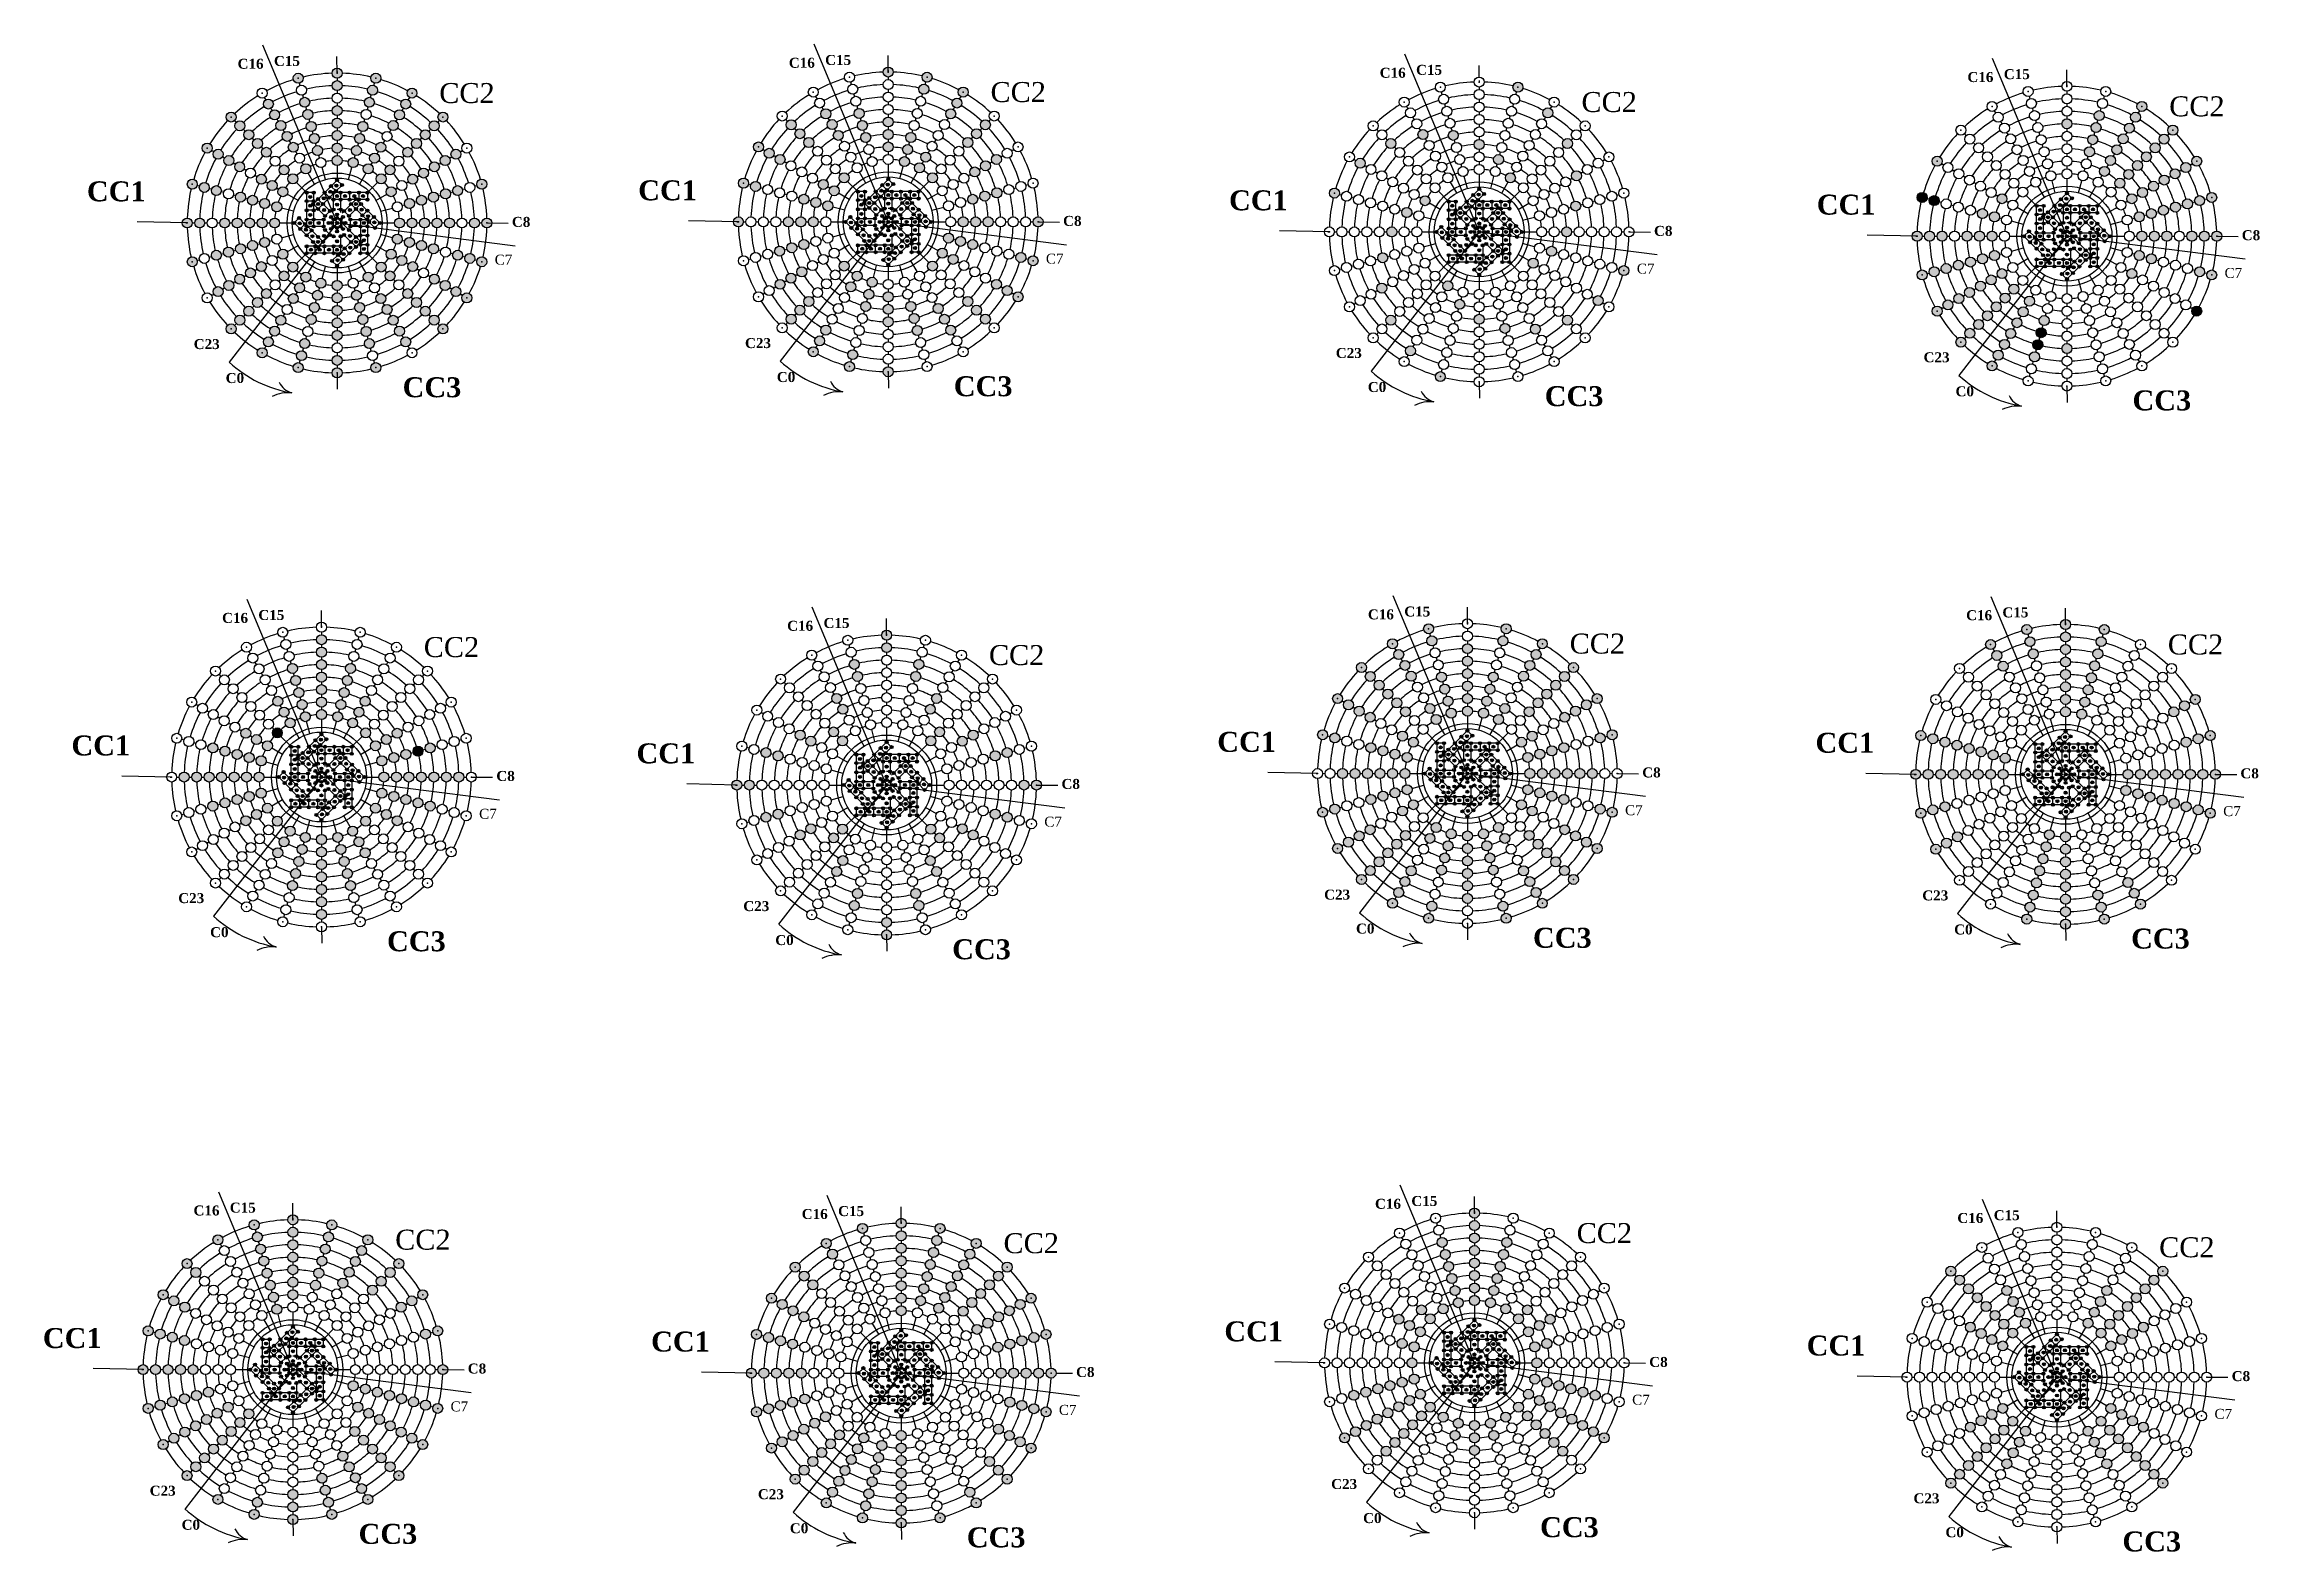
# Model space of a CAD drawing. Header units: inches. Extents: x 53 to 275, y 28 to 179.
import ezdxf

# ---------------------------------------------------------------- set-up
doc = ezdxf.new("R2010")
doc.units = ezdxf.units.IN
doc.header["$MEASUREMENT"] = 0

msp = doc.modelspace()

# ---------------------------------------------------------------- texts
at = {"color": 1, "attachment_point": 1}
for s, insert, char_height, width in [('{\\fTimes New Roman|b1|i0|c0|p18;C16}', (72.28, 177.8), 1, 2.6885), ('{\\fTimes New Roman|b1|i0|c0|p18;C15}', (75.92, 178.08), 1, 3.0251), ('{\\fTimes New Roman|b1|i0|c0|p18;C16}', (127.46, 177.9), 1, 2.6885), ('{\\fTimes New Roman|b1|i0|c0|p18;C15}', (131.09, 178.18), 1, 3.0251), ('{\\fTimes New Roman|b0|i0|c0|p18;\\Q1;CC2}', (92.45, 175.37), 2, 6.934), ('{\\fTimes New Roman|b0|i0|c0|p18;\\Q1;CC2}', (147.63, 175.47), 2, 6.934), ('{\\fTimes New Roman|b1|i0|c0|p18;C16}', (186.6, 176.9), 1, 2.6885), ('{\\fTimes New Roman|b1|i0|c0|p18;C15}', (190.24, 177.19), 1, 3.0251), ('{\\fTimes New Roman|b1|i0|c0|p18;C16}', (245.43, 176.47), 1, 2.6885), ('{\\fTimes New Roman|b1|i0|c0|p18;C15}', (249.07, 176.76), 1, 3.0251), ('{\\fTimes New Roman|b0|i0|c0|p18;\\Q1;CC2}', (206.78, 174.47), 2, 6.934), ('{\\fTimes New Roman|b0|i0|c0|p18;\\Q1;CC2}', (265.61, 174.04), 2, 6.934), ('{\\fTimes New Roman|b1|i0|c0|p18;CC1}', (57.2, 165.53), 2, 5.4648), ('{\\fTimes New Roman|b1|i0|c0|p18;CC1}', (112.38, 165.63), 2, 5.4648), ('{\\fTimes New Roman|b1|i0|c0|p18;CC1}', (171.52, 164.63), 2, 5.4648), ('{\\fTimes New Roman|b1|i0|c0|p18;CC1}', (230.35, 164.2), 2, 5.4648), ('{\\fTimes New Roman|b1|i0|c0|p18;C8}', (99.74, 161.97), 1, 4.3585), ('{\\fTimes New Roman|b1|i0|c0|p18;C8}', (154.91, 162.07), 1, 4.3585), ('{\\fTimes New Roman|b1|i0|c0|p18;C8}', (214.06, 161.07), 1, 4.3585), ('{\\fTimes New Roman|b1|i0|c0|p18;C8}', (272.89, 160.64), 1, 4.3585), ('{\\fTimes New Roman|b0|i0|c0|p18;C7}', (98.02, 158.19), 1, 3.3289), ('{\\fTimes New Roman|b0|i0|c0|p18;C7}', (153.19, 158.29), 1, 3.3289), ('{\\fTimes New Roman|b0|i0|c0|p18;C7}', (212.34, 157.29), 1, 3.3289), ('{\\fTimes New Roman|b0|i0|c0|p18;C7}', (271.17, 156.86), 1, 3.3289), ('{\\fTimes New Roman|b1|i0|c0|p18;C23}', (67.89, 149.74), 1, 3.09), ('{\\fTimes New Roman|b1|i0|c0|p18;C23}', (123.07, 149.84), 1, 3.09), ('{\\fTimes New Roman|b1|i0|c0|p18;C23}', (182.21, 148.85), 1, 3.09), ('{\\fTimes New Roman|b1|i0|c0|p18;C0}', (71.09, 146.34), 1, 1.7879), ('{\\fTimes New Roman|b1|i0|c0|p18;C0}', (126.26, 146.44), 1, 1.7879), ('{\\fTimes New Roman|b1|i0|c0|p18;C23}', (241.04, 148.42), 1, 3.09), ('{\\fTimes New Roman|b1|i0|c0|p18;CC3}', (88.8, 145.92), 2, 6.6754), ('{\\fTimes New Roman|b1|i0|c0|p18;CC3}', (143.97, 146.02), 2, 6.6754), ('{\\fTimes New Roman|b1|i0|c0|p18;C0}', (185.41, 145.44), 1, 1.7879), ('{\\fTimes New Roman|b1|i0|c0|p18;CC3}', (203.12, 145.03), 2, 6.6754), ('{\\fTimes New Roman|b1|i0|c0|p18;C0}', (244.24, 145.01), 1, 1.7879), ('{\\fTimes New Roman|b1|i0|c0|p18;CC3}', (261.95, 144.6), 2, 6.6754), ('{\\fTimes New Roman|b1|i0|c0|p18;C16}', (70.73, 122.33), 1, 2.6885), ('{\\fTimes New Roman|b1|i0|c0|p18;C15}', (74.36, 122.62), 1, 3.0251), ('{\\fTimes New Roman|b1|i0|c0|p18;C16}', (185.42, 122.68), 1, 2.6885), ('{\\fTimes New Roman|b1|i0|c0|p18;C15}', (189.06, 122.97), 1, 3.0251), ('{\\fTimes New Roman|b1|i0|c0|p18;C16}', (245.3, 122.6), 1, 2.6885), ('{\\fTimes New Roman|b1|i0|c0|p18;C15}', (248.93, 122.88), 1, 3.0251), ('{\\fTimes New Roman|b0|i0|c0|p18;\\Q1;CC2}', (90.9, 119.91), 2, 6.934), ('{\\fTimes New Roman|b1|i0|c0|p18;C16}', (127.29, 121.54), 1, 2.6885), ('{\\fTimes New Roman|b1|i0|c0|p18;C15}', (130.93, 121.82), 1, 3.0251), ('{\\fTimes New Roman|b0|i0|c0|p18;\\Q1;CC2}', (205.6, 120.26), 2, 6.934), ('{\\fTimes New Roman|b0|i0|c0|p18;\\Q1;CC2}', (265.47, 120.17), 2, 6.934), ('{\\fTimes New Roman|b0|i0|c0|p18;\\Q1;CC2}', (147.47, 119.11), 2, 6.934), ('{\\fTimes New Roman|b1|i0|c0|p18;CC1}', (55.65, 110.06), 2, 5.4648), ('{\\fTimes New Roman|b1|i0|c0|p18;CC1}', (112.21, 109.27), 2, 5.4648), ('{\\fTimes New Roman|b1|i0|c0|p18;CC1}', (170.34, 110.42), 2, 5.4648), ('{\\fTimes New Roman|b1|i0|c0|p18;CC1}', (230.22, 110.33), 2, 5.4648), ('{\\fTimes New Roman|b1|i0|c0|p18;C8}', (98.18, 106.51), 1, 4.3585), ('{\\fTimes New Roman|b1|i0|c0|p18;C8}', (212.88, 106.86), 1, 4.3585), ('{\\fTimes New Roman|b1|i0|c0|p18;C8}', (272.75, 106.77), 1, 4.3585), ('{\\fTimes New Roman|b1|i0|c0|p18;C8}', (154.75, 105.71), 1, 4.3585), ('{\\fTimes New Roman|b0|i0|c0|p18;C7}', (96.46, 102.72), 1, 3.3289), ('{\\fTimes New Roman|b0|i0|c0|p18;C7}', (211.16, 103.08), 1, 3.3289), ('{\\fTimes New Roman|b0|i0|c0|p18;C7}', (271.03, 102.99), 1, 3.3289), ('{\\fTimes New Roman|b0|i0|c0|p18;C7}', (153.03, 101.93), 1, 3.3289), ('{\\fTimes New Roman|b1|i0|c0|p18;C23}', (66.34, 94.28), 1, 3.09), ('{\\fTimes New Roman|b1|i0|c0|p18;C23}', (122.9, 93.48), 1, 3.09), ('{\\fTimes New Roman|b1|i0|c0|p18;C23}', (181.04, 94.63), 1, 3.09), ('{\\fTimes New Roman|b1|i0|c0|p18;C23}', (240.91, 94.55), 1, 3.09), ('{\\fTimes New Roman|b1|i0|c0|p18;C0}', (184.23, 91.23), 1, 1.7879), ('{\\fTimes New Roman|b1|i0|c0|p18;C0}', (244.1, 91.14), 1, 1.7879), ('{\\fTimes New Roman|b1|i0|c0|p18;C0}', (69.53, 90.87), 1, 1.7879), ('{\\fTimes New Roman|b1|i0|c0|p18;CC3}', (87.24, 90.46), 2, 6.6754), ('{\\fTimes New Roman|b1|i0|c0|p18;C0}', (126.1, 90.08), 1, 1.7879), ('{\\fTimes New Roman|b1|i0|c0|p18;CC3}', (143.81, 89.66), 2, 6.6754), ('{\\fTimes New Roman|b1|i0|c0|p18;CC3}', (201.94, 90.81), 2, 6.6754), ('{\\fTimes New Roman|b1|i0|c0|p18;CC3}', (261.81, 90.73), 2, 6.6754), ('{\\fTimes New Roman|b1|i0|c0|p18;C16}', (67.87, 63.01), 1, 2.6885), ('{\\fTimes New Roman|b1|i0|c0|p18;C15}', (71.5, 63.3), 1, 3.0251), ('{\\fTimes New Roman|b1|i0|c0|p18;C16}', (128.75, 62.66), 1, 2.6885), ('{\\fTimes New Roman|b1|i0|c0|p18;C15}', (132.39, 62.95), 1, 3.0251), ('{\\fTimes New Roman|b1|i0|c0|p18;C16}', (186.13, 63.68), 1, 2.6885), ('{\\fTimes New Roman|b1|i0|c0|p18;C15}', (189.77, 63.96), 1, 3.0251), ('{\\fTimes New Roman|b1|i0|c0|p18;C16}', (244.42, 62.26), 1, 2.6885), ('{\\fTimes New Roman|b1|i0|c0|p18;C15}', (248.06, 62.54), 1, 3.0251), ('{\\fTimes New Roman|b0|i0|c0|p18;\\Q1;CC2}', (88.04, 60.59), 2, 6.934), ('{\\fTimes New Roman|b0|i0|c0|p18;\\Q1;CC2}', (148.93, 60.24), 2, 6.934), ('{\\fTimes New Roman|b0|i0|c0|p18;\\Q1;CC2}', (206.3, 61.25), 2, 6.934), ('{\\fTimes New Roman|b0|i0|c0|p18;\\Q1;CC2}', (264.6, 59.83), 2, 6.934), ('{\\fTimes New Roman|b1|i0|c0|p18;CC1}', (171.05, 51.41), 2, 5.4648), ('{\\fTimes New Roman|b1|i0|c0|p18;CC1}', (52.79, 50.74), 2, 5.4648), ('{\\fTimes New Roman|b1|i0|c0|p18;CC1}', (113.67, 50.39), 2, 5.4648), ('{\\fTimes New Roman|b1|i0|c0|p18;CC1}', (229.34, 49.99), 2, 5.4648), ('{\\fTimes New Roman|b1|i0|c0|p18;C8}', (95.32, 47.19), 1, 4.3585), ('{\\fTimes New Roman|b1|i0|c0|p18;C8}', (156.21, 46.84), 1, 4.3585), ('{\\fTimes New Roman|b1|i0|c0|p18;C8}', (213.58, 47.85), 1, 4.3585), ('{\\fTimes New Roman|b1|i0|c0|p18;C8}', (271.88, 46.43), 1, 4.3585), ('{\\fTimes New Roman|b0|i0|c0|p18;C7}', (93.6, 43.4), 1, 3.3289), ('{\\fTimes New Roman|b0|i0|c0|p18;C7}', (154.49, 43.05), 1, 3.3289), ('{\\fTimes New Roman|b0|i0|c0|p18;C7}', (211.87, 44.07), 1, 3.3289), ('{\\fTimes New Roman|b0|i0|c0|p18;C7}', (270.16, 42.65), 1, 3.3289), ('{\\fTimes New Roman|b1|i0|c0|p18;C23}', (181.74, 35.63), 1, 3.09), ('{\\fTimes New Roman|b1|i0|c0|p18;C23}', (63.48, 34.96), 1, 3.09), ('{\\fTimes New Roman|b1|i0|c0|p18;C23}', (124.36, 34.61), 1, 3.09), ('{\\fTimes New Roman|b1|i0|c0|p18;C23}', (240.03, 34.2), 1, 3.09), ('{\\fTimes New Roman|b1|i0|c0|p18;C0}', (66.68, 31.55), 1, 1.7879), ('{\\fTimes New Roman|b1|i0|c0|p18;CC3}', (84.39, 31.14), 2, 6.6754), ('{\\fTimes New Roman|b1|i0|c0|p18;C0}', (127.56, 31.2), 1, 1.7879), ('{\\fTimes New Roman|b1|i0|c0|p18;C0}', (184.94, 32.22), 1, 1.7879), ('{\\fTimes New Roman|b1|i0|c0|p18;CC3}', (202.65, 31.81), 2, 6.6754), ('{\\fTimes New Roman|b1|i0|c0|p18;CC3}', (145.27, 30.79), 2, 6.6754), ('{\\fTimes New Roman|b1|i0|c0|p18;C0}', (243.23, 30.8), 1, 1.7879), ('{\\fTimes New Roman|b1|i0|c0|p18;CC3}', (260.94, 30.38), 2, 6.6754)]:
    msp.add_mtext(s, dxfattribs=dict(at, insert=insert, char_height=char_height, width=width))

# ---------------------------------------------------------------- hatches: boundary and pattern name
h = msp.add_hatch(color=256)
h.set_gradient(color1=(214, 0, 214), color2=(250, 0, 250), one_color=1, tint=0.49)
h.paths.add_polyline_path([(82.74, 146.36, 1), (81.74, 146.36, 1)])
h.paths.add_polyline_path([(78.85, 146.88, 1), (77.85, 146.88, 1)])
h.paths.add_polyline_path([(74.24, 148.37, 1), (75.24, 148.37, 1)])
h.paths.add_polyline_path([(78.18, 148.08, 1), (79.18, 148.08, 1)])
h.paths.add_polyline_path([(74.86, 149.46, 1), (75.86, 149.46, 1)])
h.paths.add_polyline_path([(72.01, 151.64, 1), (73.01, 151.64, 1)])
h.paths.add_polyline_path([(75.49, 150.54, 1), (76.49, 150.54, 1)])
h.paths.add_polyline_path([(72.9, 152.53, 1), (73.9, 152.53, 1)])
h.paths.add_polyline_path([(70.91, 155.11, 1), (71.91, 155.11, 1)])
h.paths.add_polyline_path([(73.78, 153.41, 1), (74.78, 153.41, 1)])
h.paths.add_polyline_path([(72.99, 155.74, 1), (71.99, 155.74, 1)])
h.paths.add_polyline_path([(71.87, 158.45, 1), (70.87, 158.45, 1)])
h.paths.add_polyline_path([(74.07, 156.36, 1), (73.07, 156.36, 1)])
h.paths.add_polyline_path([(72.08, 158.78, 1), (73.08, 158.78, 1)])
h.paths.add_polyline_path([(71.74, 161.36, 1), (72.74, 161.36, 1)])
h.paths.add_polyline_path([(73.28, 159.1, 1), (74.28, 159.1, 1)])
h.paths.add_polyline_path([(73.99, 161.36, 1), (72.99, 161.36, 1)])
h.paths.add_polyline_path([(74.28, 163.63, 1), (73.28, 163.63, 1)])
h.paths.add_polyline_path([(75.24, 161.36, 1), (74.24, 161.36, 1)])
h.paths.add_polyline_path([(74.49, 163.31, 1), (75.49, 163.31, 1)])
h.paths.add_polyline_path([(75.24, 165.11, 1), (76.24, 165.11, 1)])
h.paths.add_polyline_path([(75.7, 162.98, 1), (76.7, 162.98, 1)])
h.paths.add_polyline_path([(77.32, 164.49, 1), (76.32, 164.49, 1)])
h.paths.add_polyline_path([(78.32, 165.78, 1), (77.32, 165.78, 1)])
h.paths.add_polyline_path([(83.35, 167.4, 1), (84.35, 167.4, 1)])
h.paths.add_polyline_path([(84.86, 166.78, 1), (85.86, 166.78, 1)])
h.paths.add_polyline_path([(86.15, 165.78, 1), (87.15, 165.78, 1)])
h.paths.add_polyline_path([(86.49, 167.86, 1), (85.49, 167.86, 1)])
h.paths.add_polyline_path([(84.68, 168.61, 1), (83.68, 168.61, 1)])
h.paths.add_polyline_path([(82.74, 168.86, 1), (81.74, 168.86, 1)])
h.paths.add_polyline_path([(85, 169.82, 1), (84, 169.82, 1)])
h.paths.add_polyline_path([(82.74, 170.11, 1), (81.74, 170.11, 1)])
h.paths.add_polyline_path([(79.47, 169.82, 1), (80.47, 169.82, 1)])
h.paths.add_polyline_path([(81.74, 171.36, 1), (82.74, 171.36, 1)])
h.paths.add_polyline_path([(79.15, 171.02, 1), (80.15, 171.02, 1)])
h.paths.add_polyline_path([(76.74, 170.03, 1), (77.74, 170.03, 1)])
h.paths.add_polyline_path([(79.82, 172.23, 1), (78.82, 172.23, 1)])
h.paths.add_polyline_path([(76.11, 171.11, 1), (77.11, 171.11, 1)])
h.paths.add_polyline_path([(73.78, 169.32, 1), (74.78, 169.32, 1)])
h.paths.add_polyline_path([(75.49, 172.19, 1), (76.49, 172.19, 1)])
h.paths.add_polyline_path([(72.9, 170.2, 1), (73.9, 170.2, 1)])
h.paths.add_polyline_path([(70.91, 167.61, 1), (71.91, 167.61, 1)])
h.paths.add_polyline_path([(73.01, 171.09, 1), (72.01, 171.09, 1)])
h.paths.add_polyline_path([(69.83, 168.24, 1), (70.83, 168.24, 1)])
h.paths.add_polyline_path([(68.45, 164.92, 1), (69.45, 164.92, 1)])
h.paths.add_polyline_path([(68.74, 168.86, 1), (69.74, 168.86, 1)])
h.paths.add_polyline_path([(68.25, 165.25, 1), (67.25, 165.25, 1)])
h.paths.add_polyline_path([(66.74, 161.36, 1), (67.74, 161.36, 1)])
h.paths.add_polyline_path([(87.77, 159.75, 1), (88.77, 159.75, 1)])
h.paths.add_polyline_path([(87.15, 158.24, 1), (88.15, 158.24, 1)])
h.paths.add_polyline_path([(86.15, 156.95, 1), (87.15, 156.95, 1)])
h.paths.add_polyline_path([(88.23, 157.61, 1), (89.23, 157.61, 1)])
h.paths.add_polyline_path([(88.98, 159.42, 1), (89.98, 159.42, 1)])
h.paths.add_polyline_path([(89.24, 161.36, 1), (90.24, 161.36, 1)])
h.paths.add_polyline_path([(90.19, 159.1, 1), (91.19, 159.1, 1)])
h.paths.add_polyline_path([(90.49, 161.36, 1), (91.49, 161.36, 1)])
h.paths.add_polyline_path([(90.19, 163.63, 1), (91.19, 163.63, 1)])
h.paths.add_polyline_path([(92.74, 161.36, 1), (91.74, 161.36, 1)])
h.paths.add_polyline_path([(91.39, 163.95, 1), (92.39, 163.95, 1)])
h.paths.add_polyline_path([(91.4, 166.36, 1), (90.4, 166.36, 1)])
h.paths.add_polyline_path([(92.6, 164.28, 1), (93.6, 164.28, 1)])
h.paths.add_polyline_path([(91.48, 166.99, 1), (92.48, 166.99, 1)])
h.paths.add_polyline_path([(90.69, 169.32, 1), (89.69, 169.32, 1)])
h.paths.add_polyline_path([(92.56, 167.61, 1), (93.56, 167.61, 1)])
h.paths.add_polyline_path([(90.57, 170.2, 1), (91.57, 170.2, 1)])
h.paths.add_polyline_path([(87.99, 172.19, 1), (88.99, 172.19, 1)])
h.paths.add_polyline_path([(91.46, 171.09, 1), (92.46, 171.09, 1)])
h.paths.add_polyline_path([(88.61, 173.27, 1), (89.61, 173.27, 1)])
h.paths.add_polyline_path([(86.29, 174.65, 1), (85.29, 174.65, 1)])
h.paths.add_polyline_path([(89.24, 174.36, 1), (90.24, 174.36, 1)])
h.paths.add_polyline_path([(85.62, 175.85, 1), (86.62, 175.85, 1)])
h.paths.add_polyline_path([(81.74, 176.36, 1), (82.74, 176.36, 1)])
h.paths.add_polyline_path([(77.32, 156.95, 1), (78.32, 156.95, 1)])
h.paths.add_polyline_path([(79.61, 155.95, 1), (78.61, 155.95, 1)])
h.paths.add_polyline_path([(80.12, 155.33, 1), (81.12, 155.33, 1)])
h.paths.add_polyline_path([(77.99, 154.87, 1), (78.99, 154.87, 1)])
h.paths.add_polyline_path([(79.79, 154.12, 1), (80.79, 154.12, 1)])
h.paths.add_polyline_path([(82.74, 153.86, 1), (81.74, 153.86, 1)])
h.paths.add_polyline_path([(79.47, 152.91, 1), (80.47, 152.91, 1)])
h.paths.add_polyline_path([(81.74, 152.61, 1), (82.74, 152.61, 1)])
h.paths.add_polyline_path([(85, 152.91, 1), (84, 152.91, 1)])
h.paths.add_polyline_path([(81.74, 151.36, 1), (82.74, 151.36, 1)])
h.paths.add_polyline_path([(85.32, 151.71, 1), (84.32, 151.71, 1)])
h.paths.add_polyline_path([(86.74, 152.7, 1), (87.74, 152.7, 1)])
h.paths.add_polyline_path([(84.65, 150.5, 1), (85.65, 150.5, 1)])
h.paths.add_polyline_path([(87.36, 151.62, 1), (88.36, 151.62, 1)])
h.paths.add_polyline_path([(89.69, 153.41, 1), (90.69, 153.41, 1)])
h.paths.add_polyline_path([(87.99, 150.54, 1), (88.99, 150.54, 1)])
h.paths.add_polyline_path([(91.57, 152.53, 1), (90.57, 152.53, 1)])
h.paths.add_polyline_path([(92.56, 155.11, 1), (93.56, 155.11, 1)])
h.paths.add_polyline_path([(91.46, 151.64, 1), (92.46, 151.64, 1)])
h.paths.add_polyline_path([(93.64, 154.49, 1), (94.64, 154.49, 1)])
h.paths.add_polyline_path([(95.02, 157.81, 1), (96.02, 157.81, 1)])
h.paths.add_polyline_path([(94.73, 153.86, 1), (95.73, 153.86, 1)])
h.paths.add_polyline_path([(96.22, 157.48, 1), (97.22, 157.48, 1)])
h.paths.add_polyline_path([(96.74, 161.36, 1), (97.74, 161.36, 1)])
h = msp.add_hatch(color=256)
h.set_gradient(color1=(214, 0, 214), color2=(250, 0, 250), one_color=1, tint=0.49)
h.paths.add_polyline_path([(86.62, 146.88, 1), (85.62, 146.88, 1)])
h.paths.add_polyline_path([(82.74, 147.61, 1), (81.74, 147.61, 1)])
h.paths.add_polyline_path([(78.5, 149.29, 1), (79.5, 149.29, 1)])
h.paths.add_polyline_path([(76.11, 151.62, 1), (77.11, 151.62, 1)])
h.paths.add_polyline_path([(75.66, 154.29, 1), (74.66, 154.29, 1)])
h.paths.add_polyline_path([(74.16, 156.99, 1), (75.16, 156.99, 1)])
h.paths.add_polyline_path([(74.49, 159.42, 1), (75.49, 159.42, 1)])
h.paths.add_polyline_path([(75.49, 161.36, 1), (76.49, 161.36, 1)])
h.paths.add_polyline_path([(77.32, 158.24, 1), (76.32, 158.24, 1)])
h.paths.add_polyline_path([(77.43, 156.06, 1), (76.43, 156.06, 1)])
h.paths.add_polyline_path([(77.36, 153.79, 1), (78.36, 153.79, 1)])
h.paths.add_polyline_path([(80.15, 151.71, 1), (79.15, 151.71, 1)])
h.paths.add_polyline_path([(81.74, 150.11, 1), (82.74, 150.11, 1)])
h.paths.add_polyline_path([(84.97, 149.29, 1), (85.97, 149.29, 1)])
h.paths.add_polyline_path([(89.61, 149.46, 1), (88.61, 149.46, 1)])
h.paths.add_polyline_path([(93.34, 150.76, 1), (92.34, 150.76, 1)])
h.paths.add_polyline_path([(81.74, 155.11, 1), (82.74, 155.11, 1)])
h.paths.add_polyline_path([(83.68, 154.12, 1), (84.68, 154.12, 1)])
h.paths.add_polyline_path([(85.86, 155.95, 1), (84.86, 155.95, 1)])
h.paths.add_polyline_path([(86.11, 153.79, 1), (87.11, 153.79, 1)])
h.paths.add_polyline_path([(88.04, 156.06, 1), (87.04, 156.06, 1)])
h.paths.add_polyline_path([(89.31, 156.99, 1), (90.31, 156.99, 1)])
h.paths.add_polyline_path([(88.81, 154.29, 1), (89.81, 154.29, 1)])
h.paths.add_polyline_path([(91.39, 158.78, 1), (92.39, 158.78, 1)])
h.paths.add_polyline_path([(92.48, 155.74, 1), (91.48, 155.74, 1)])
h.paths.add_polyline_path([(93.99, 161.36, 1), (92.99, 161.36, 1)])
h.paths.add_polyline_path([(94.81, 158.13, 1), (93.81, 158.13, 1)])
h.paths.add_polyline_path([(93.81, 164.6, 1), (94.81, 164.6, 1)])
h.paths.add_polyline_path([(95.49, 161.36, 1), (96.49, 161.36, 1)])
h.paths.add_polyline_path([(96.22, 165.25, 1), (97.22, 165.25, 1)])
h.paths.add_polyline_path([(93.34, 171.97, 1), (92.34, 171.97, 1)])
h.paths.add_polyline_path([(94.64, 168.24, 1), (93.64, 168.24, 1)])
h.paths.add_polyline_path([(87.99, 161.36, 1), (88.99, 161.36, 1)])
h.paths.add_polyline_path([(88.98, 163.31, 1), (89.98, 163.31, 1)])
h.paths.add_polyline_path([(89.31, 165.74, 1), (90.31, 165.74, 1)])
h.paths.add_polyline_path([(89.81, 168.44, 1), (88.81, 168.44, 1)])
h.paths.add_polyline_path([(88.15, 164.49, 1), (87.15, 164.49, 1)])
h.paths.add_polyline_path([(87.04, 166.67, 1), (88.04, 166.67, 1)])
h.paths.add_polyline_path([(86.11, 168.94, 1), (87.11, 168.94, 1)])
h.paths.add_polyline_path([(88.36, 171.11, 1), (87.36, 171.11, 1)])
h.paths.add_polyline_path([(85.97, 173.44, 1), (84.97, 173.44, 1)])
h.paths.add_polyline_path([(84.32, 171.02, 1), (85.32, 171.02, 1)])
h.paths.add_polyline_path([(81.74, 172.61, 1), (82.74, 172.61, 1)])
h.paths.add_polyline_path([(81.74, 175.11, 1), (82.74, 175.11, 1)])
h.paths.add_polyline_path([(79.5, 173.44, 1), (78.5, 173.44, 1)])
h.paths.add_polyline_path([(74.86, 173.27, 1), (75.86, 173.27, 1)])
h.paths.add_polyline_path([(71.13, 171.97, 1), (72.13, 171.97, 1)])
h.paths.add_polyline_path([(77.85, 175.85, 1), (78.85, 175.85, 1)])
h.paths.add_polyline_path([(81.74, 167.61, 1), (82.74, 167.61, 1)])
h.paths.add_polyline_path([(80.79, 168.61, 1), (79.79, 168.61, 1)])
h.paths.add_polyline_path([(77.36, 168.94, 1), (78.36, 168.94, 1)])
h.paths.add_polyline_path([(75.66, 168.44, 1), (74.66, 168.44, 1)])
h.paths.add_polyline_path([(72.99, 166.99, 1), (71.99, 166.99, 1)])
h.paths.add_polyline_path([(69.66, 164.6, 1), (70.66, 164.6, 1)])
h.paths.add_polyline_path([(68.99, 161.36, 1), (67.99, 161.36, 1)])
h.paths.add_polyline_path([(67.25, 157.48, 1), (68.25, 157.48, 1)])
h.paths.add_polyline_path([(70.66, 158.13, 1), (69.66, 158.13, 1)])
h.paths.add_polyline_path([(71.49, 161.36, 1), (70.49, 161.36, 1)])
h.paths.add_polyline_path([(73.08, 163.95, 1), (72.08, 163.95, 1)])
h.paths.add_polyline_path([(74.16, 165.74, 1), (75.16, 165.74, 1)])
h.paths.add_polyline_path([(77.43, 166.67, 1), (76.43, 166.67, 1)])
h.paths.add_polyline_path([(79.61, 166.78, 1), (78.61, 166.78, 1)])
h.paths.add_polyline_path([(70.83, 154.49, 1), (69.83, 154.49, 1)])
h.paths.add_polyline_path([(71.13, 150.76, 1), (72.13, 150.76, 1)])
h = msp.add_hatch(color=256)
h.set_gradient(color1=(255, 255, 0), color2=(250, 250, 0), one_color=1, tint=0.49)
h.paths.add_polyline_path([(82.74, 167.61, 1), (81.74, 167.61, 1)])
h.paths.add_polyline_path([(80.79, 168.61, 1), (79.79, 168.61, 1)])
h.paths.add_polyline_path([(79.47, 169.82, 1), (80.47, 169.82, 1)])
h.paths.add_polyline_path([(79.15, 171.02, 1), (80.15, 171.02, 1)])
h.paths.add_polyline_path([(78.82, 172.23, 1), (79.82, 172.23, 1)])
h.paths.add_polyline_path([(79.5, 173.44, 1), (78.5, 173.44, 1)])
h.paths.add_polyline_path([(77.85, 175.85, 1), (78.85, 175.85, 1)])
h = msp.add_hatch(color=256)
h.set_gradient(color1=(255, 255, 0), color2=(250, 250, 0), one_color=1, tint=0.49)
h.paths.add_polyline_path([(82.74, 172.61, 1), (81.74, 172.61, 1)])
h.paths.add_polyline_path([(81.74, 171.36, 1), (82.74, 171.36, 1)])
h.paths.add_polyline_path([(81.74, 170.11, 1), (82.74, 170.11, 1)])
h.paths.add_polyline_path([(81.74, 175.11, 1), (82.74, 175.11, 1)])
h.paths.add_polyline_path([(81.74, 176.36, 1), (82.74, 176.36, 1)])
h.paths.add_polyline_path([(82.74, 168.86, 1), (81.74, 168.86, 1)])
h.paths.add_polyline_path([(81.74, 167.61, 1), (82.74, 167.61, 1)])
h.paths.add_polyline_path([(84.35, 167.4, 1), (83.35, 167.4, 1)])
h.paths.add_polyline_path([(84.68, 168.61, 1), (83.68, 168.61, 1)])
h.paths.add_polyline_path([(85, 169.82, 1), (84, 169.82, 1)])
h.paths.add_polyline_path([(84.32, 171.02, 1), (85.32, 171.02, 1)])
h.paths.add_polyline_path([(84.97, 173.44, 1), (85.97, 173.44, 1)])
h.paths.add_polyline_path([(85.29, 174.65, 1), (86.29, 174.65, 1)])
h.paths.add_polyline_path([(85.62, 175.85, 1), (86.62, 175.85, 1)])
h.paths.add_polyline_path([(84.86, 166.78, 1), (85.86, 166.78, 1)])
h.paths.add_polyline_path([(85.49, 167.86, 1), (86.49, 167.86, 1)])
h.paths.add_polyline_path([(87.11, 168.94, 1), (86.11, 168.94, 1)])
h.paths.add_polyline_path([(87.36, 171.11, 1), (88.36, 171.11, 1)])
h.paths.add_polyline_path([(88.99, 172.19, 1), (87.99, 172.19, 1)])
h.paths.add_polyline_path([(89.61, 173.27, 1), (88.61, 173.27, 1)])
h.paths.add_polyline_path([(90.24, 174.36, 1), (89.24, 174.36, 1)])
h = msp.add_hatch(color=256)
h.set_gradient(color1=(255, 255, 0), color2=(250, 250, 0), one_color=1, tint=0.49)
h.paths.add_polyline_path([(81.74, 172.61, 1), (82.74, 172.61, 1)])
h.paths.add_polyline_path([(81.74, 175.11, 1), (82.74, 175.11, 1)])
h.paths.add_polyline_path([(84.32, 171.02, 1), (85.32, 171.02, 1)])
h.paths.add_polyline_path([(84.97, 173.44, 1), (85.97, 173.44, 1)])
h.paths.add_polyline_path([(88.36, 171.11, 1), (87.36, 171.11, 1)])
h.paths.add_polyline_path([(89.69, 169.32, 1), (90.69, 169.32, 1)])
h.paths.add_polyline_path([(87.11, 168.94, 1), (86.11, 168.94, 1)])
h.paths.add_polyline_path([(87.04, 166.67, 1), (88.04, 166.67, 1)])
h.paths.add_polyline_path([(87.15, 164.49, 1), (88.15, 164.49, 1)])
h.paths.add_polyline_path([(88.98, 163.31, 1), (89.98, 163.31, 1)])
h.paths.add_polyline_path([(89.31, 165.74, 1), (90.31, 165.74, 1)])
h.paths.add_polyline_path([(88.81, 168.44, 1), (89.81, 168.44, 1)])
h.paths.add_polyline_path([(90.4, 166.36, 1), (91.4, 166.36, 1)])
h.paths.add_polyline_path([(91.39, 163.95, 1), (92.39, 163.95, 1)])
h.paths.add_polyline_path([(90.19, 163.63, 1), (91.19, 163.63, 1)])
h.paths.add_polyline_path([(92.6, 164.28, 1), (93.6, 164.28, 1)])
h.paths.add_polyline_path([(94.81, 164.6, 1), (93.81, 164.6, 1)])
h.paths.add_polyline_path([(97.22, 165.25, 1), (96.22, 165.25, 1)])
h.paths.add_polyline_path([(94.64, 168.24, 1), (93.64, 168.24, 1)])
h.paths.add_polyline_path([(92.56, 167.61, 1), (93.56, 167.61, 1)])
h.paths.add_polyline_path([(91.48, 166.99, 1), (92.48, 166.99, 1)])
h.paths.add_polyline_path([(91.46, 171.09, 1), (92.46, 171.09, 1)])
h.paths.add_polyline_path([(90.57, 170.2, 1), (91.57, 170.2, 1)])
h.paths.add_polyline_path([(93.34, 171.97, 1), (92.34, 171.97, 1)])
h.paths.add_polyline_path([(87.15, 165.78, 1), (86.15, 165.78, 1)])
h = msp.add_hatch(color=256)
h.set_gradient(color1=(214, 0, 214), color2=(250, 0, 250), one_color=1, tint=0.49)
h.paths.add_polyline_path([(137.91, 146.47, 1), (136.91, 146.47, 1)])
h.paths.add_polyline_path([(134.03, 146.98, 1), (133.03, 146.98, 1)])
h.paths.add_polyline_path([(129.41, 148.47, 1), (130.41, 148.47, 1)])
h.paths.add_polyline_path([(133.35, 148.18, 1), (134.35, 148.18, 1)])
h.paths.add_polyline_path([(130.04, 149.56, 1), (131.04, 149.56, 1)])
h.paths.add_polyline_path([(127.19, 151.74, 1), (128.19, 151.74, 1)])
h.paths.add_polyline_path([(130.66, 150.64, 1), (131.66, 150.64, 1)])
h.paths.add_polyline_path([(128.07, 152.63, 1), (129.07, 152.63, 1)])
h.paths.add_polyline_path([(126.08, 155.22, 1), (127.08, 155.22, 1)])
h.paths.add_polyline_path([(128.96, 153.51, 1), (129.96, 153.51, 1)])
h.paths.add_polyline_path([(128.17, 155.84, 1), (127.17, 155.84, 1)])
h.paths.add_polyline_path([(127.04, 158.55, 1), (126.04, 158.55, 1)])
h.paths.add_polyline_path([(129.25, 156.47, 1), (128.25, 156.47, 1)])
h.paths.add_polyline_path([(127.25, 158.88, 1), (128.25, 158.88, 1)])
h.paths.add_polyline_path([(126.91, 161.47, 1), (127.91, 161.47, 1)])
h.paths.add_polyline_path([(128.46, 159.2, 1), (129.46, 159.2, 1)])
h.paths.add_polyline_path([(129.16, 161.47, 1), (128.16, 161.47, 1)])
h.paths.add_polyline_path([(129.46, 163.73, 1), (128.46, 163.73, 1)])
h.paths.add_polyline_path([(130.41, 161.47, 1), (129.41, 161.47, 1)])
h.paths.add_polyline_path([(129.67, 163.41, 1), (130.67, 163.41, 1)])
h.paths.add_polyline_path([(130.41, 165.22, 1), (131.41, 165.22, 1)])
h.paths.add_polyline_path([(130.87, 163.08, 1), (131.87, 163.08, 1)])
h.paths.add_polyline_path([(132.5, 164.59, 1), (131.5, 164.59, 1)])
h.paths.add_polyline_path([(133.49, 165.88, 1), (132.49, 165.88, 1)])
h.paths.add_polyline_path([(138.53, 167.5, 1), (139.53, 167.5, 1)])
h.paths.add_polyline_path([(140.04, 166.88, 1), (141.04, 166.88, 1)])
h.paths.add_polyline_path([(141.33, 165.88, 1), (142.33, 165.88, 1)])
h.paths.add_polyline_path([(141.66, 167.96, 1), (140.66, 167.96, 1)])
h.paths.add_polyline_path([(139.85, 168.71, 1), (138.85, 168.71, 1)])
h.paths.add_polyline_path([(137.91, 168.97, 1), (136.91, 168.97, 1)])
h.paths.add_polyline_path([(140.17, 169.92, 1), (139.17, 169.92, 1)])
h.paths.add_polyline_path([(137.91, 170.22, 1), (136.91, 170.22, 1)])
h.paths.add_polyline_path([(134.65, 169.92, 1), (135.65, 169.92, 1)])
h.paths.add_polyline_path([(136.91, 171.47, 1), (137.91, 171.47, 1)])
h.paths.add_polyline_path([(134.32, 171.12, 1), (135.32, 171.12, 1)])
h.paths.add_polyline_path([(131.91, 170.13, 1), (132.91, 170.13, 1)])
h.paths.add_polyline_path([(135, 172.33, 1), (134, 172.33, 1)])
h.paths.add_polyline_path([(131.29, 171.21, 1), (132.29, 171.21, 1)])
h.paths.add_polyline_path([(128.96, 169.42, 1), (129.96, 169.42, 1)])
h.paths.add_polyline_path([(130.66, 172.29, 1), (131.66, 172.29, 1)])
h.paths.add_polyline_path([(128.07, 170.3, 1), (129.07, 170.3, 1)])
h.paths.add_polyline_path([(126.08, 167.72, 1), (127.08, 167.72, 1)])
h.paths.add_polyline_path([(128.19, 171.19, 1), (127.19, 171.19, 1)])
h.paths.add_polyline_path([(125, 168.34, 1), (126, 168.34, 1)])
h.paths.add_polyline_path([(123.63, 165.02, 1), (124.63, 165.02, 1)])
h.paths.add_polyline_path([(123.92, 168.97, 1), (124.92, 168.97, 1)])
h.paths.add_polyline_path([(123.42, 165.35, 1), (122.42, 165.35, 1)])
h.paths.add_polyline_path([(121.91, 161.47, 1), (122.91, 161.47, 1)])
h.paths.add_polyline_path([(142.95, 159.85, 1), (143.95, 159.85, 1)])
h.paths.add_polyline_path([(142.32, 158.34, 1), (143.32, 158.34, 1)])
h.paths.add_polyline_path([(141.33, 157.05, 1), (142.33, 157.05, 1)])
h.paths.add_polyline_path([(143.41, 157.72, 1), (144.41, 157.72, 1)])
h.paths.add_polyline_path([(144.15, 159.52, 1), (145.15, 159.52, 1)])
h.paths.add_polyline_path([(144.41, 161.47, 1), (145.41, 161.47, 1)])
h.paths.add_polyline_path([(145.36, 159.2, 1), (146.36, 159.2, 1)])
h.paths.add_polyline_path([(145.66, 161.47, 1), (146.66, 161.47, 1)])
h.paths.add_polyline_path([(145.36, 163.73, 1), (146.36, 163.73, 1)])
h.paths.add_polyline_path([(147.91, 161.47, 1), (146.91, 161.47, 1)])
h.paths.add_polyline_path([(146.57, 164.05, 1), (147.57, 164.05, 1)])
h.paths.add_polyline_path([(146.57, 166.47, 1), (145.57, 166.47, 1)])
h.paths.add_polyline_path([(147.78, 164.38, 1), (148.78, 164.38, 1)])
h.paths.add_polyline_path([(146.65, 167.09, 1), (147.65, 167.09, 1)])
h.paths.add_polyline_path([(145.87, 169.42, 1), (144.87, 169.42, 1)])
h.paths.add_polyline_path([(147.74, 167.72, 1), (148.74, 167.72, 1)])
h.paths.add_polyline_path([(145.75, 170.3, 1), (146.75, 170.3, 1)])
h.paths.add_polyline_path([(143.16, 172.29, 1), (144.16, 172.29, 1)])
h.paths.add_polyline_path([(146.63, 171.19, 1), (147.63, 171.19, 1)])
h.paths.add_polyline_path([(143.79, 173.37, 1), (144.79, 173.37, 1)])
h.paths.add_polyline_path([(141.47, 174.75, 1), (140.47, 174.75, 1)])
h.paths.add_polyline_path([(144.41, 174.46, 1), (145.41, 174.46, 1)])
h.paths.add_polyline_path([(140.79, 175.95, 1), (141.79, 175.95, 1)])
h.paths.add_polyline_path([(136.91, 176.47, 1), (137.91, 176.47, 1)])
h.paths.add_polyline_path([(132.49, 157.05, 1), (133.49, 157.05, 1)])
h.paths.add_polyline_path([(134.79, 156.05, 1), (133.79, 156.05, 1)])
h.paths.add_polyline_path([(135.29, 155.43, 1), (136.29, 155.43, 1)])
h.paths.add_polyline_path([(133.16, 154.97, 1), (134.16, 154.97, 1)])
h.paths.add_polyline_path([(134.97, 154.22, 1), (135.97, 154.22, 1)])
h.paths.add_polyline_path([(137.91, 153.97, 1), (136.91, 153.97, 1)])
h.paths.add_polyline_path([(134.65, 153.01, 1), (135.65, 153.01, 1)])
h.paths.add_polyline_path([(136.91, 152.72, 1), (137.91, 152.72, 1)])
h.paths.add_polyline_path([(140.17, 153.01, 1), (139.17, 153.01, 1)])
h.paths.add_polyline_path([(136.91, 151.47, 1), (137.91, 151.47, 1)])
h.paths.add_polyline_path([(140.5, 151.81, 1), (139.5, 151.81, 1)])
h.paths.add_polyline_path([(141.91, 152.8, 1), (142.91, 152.8, 1)])
h.paths.add_polyline_path([(139.82, 150.6, 1), (140.82, 150.6, 1)])
h.paths.add_polyline_path([(142.54, 151.72, 1), (143.54, 151.72, 1)])
h.paths.add_polyline_path([(144.87, 153.51, 1), (145.87, 153.51, 1)])
h.paths.add_polyline_path([(143.16, 150.64, 1), (144.16, 150.64, 1)])
h.paths.add_polyline_path([(146.75, 152.63, 1), (145.75, 152.63, 1)])
h.paths.add_polyline_path([(147.74, 155.22, 1), (148.74, 155.22, 1)])
h.paths.add_polyline_path([(146.63, 151.74, 1), (147.63, 151.74, 1)])
h.paths.add_polyline_path([(148.82, 154.59, 1), (149.82, 154.59, 1)])
h.paths.add_polyline_path([(150.19, 157.91, 1), (151.19, 157.91, 1)])
h.paths.add_polyline_path([(149.9, 153.97, 1), (150.9, 153.97, 1)])
h.paths.add_polyline_path([(151.4, 157.58, 1), (152.4, 157.58, 1)])
h.paths.add_polyline_path([(151.91, 161.47, 1), (152.91, 161.47, 1)])
h = msp.add_hatch(color=256)
h.set_gradient(color1=(255, 255, 0), color2=(250, 250, 0), one_color=1, tint=0.49)
h.paths.add_polyline_path([(142.33, 157.05, 1), (141.33, 157.05, 1)])
h.paths.add_polyline_path([(144.41, 157.72, 1), (143.41, 157.72, 1)])
h.paths.add_polyline_path([(146.36, 159.2, 1), (145.36, 159.2, 1)])
h.paths.add_polyline_path([(147.91, 161.47, 1), (146.91, 161.47, 1)])
h.paths.add_polyline_path([(142.32, 158.34, 1), (143.32, 158.34, 1)])
h.paths.add_polyline_path([(144.15, 159.52, 1), (145.15, 159.52, 1)])
h.paths.add_polyline_path([(145.66, 161.47, 1), (146.66, 161.47, 1)])
h.paths.add_polyline_path([(143.95, 159.85, 1), (142.95, 159.85, 1)])
h.paths.add_polyline_path([(145.41, 161.47, 1), (144.41, 161.47, 1)])
h.paths.add_polyline_path([(145.36, 163.73, 1), (146.36, 163.73, 1)])
h.paths.add_polyline_path([(148.78, 164.38, 1), (147.78, 164.38, 1)])
h.paths.add_polyline_path([(146.57, 164.05, 1), (147.57, 164.05, 1)])
h.paths.add_polyline_path([(146.57, 166.47, 1), (145.57, 166.47, 1)])
h.paths.add_polyline_path([(146.65, 167.09, 1), (147.65, 167.09, 1)])
h.paths.add_polyline_path([(147.74, 167.72, 1), (148.74, 167.72, 1)])
h.paths.add_polyline_path([(146.63, 171.19, 1), (147.63, 171.19, 1)])
h.paths.add_polyline_path([(146.75, 170.3, 1), (145.75, 170.3, 1)])
h.paths.add_polyline_path([(145.87, 169.42, 1), (144.87, 169.42, 1)])
h.paths.add_polyline_path([(144.41, 174.46, 1), (145.41, 174.46, 1)])
h.paths.add_polyline_path([(143.79, 173.37, 1), (144.79, 173.37, 1)])
h.paths.add_polyline_path([(144.16, 172.29, 1), (143.16, 172.29, 1)])
h.paths.add_polyline_path([(140.79, 175.95, 1), (141.79, 175.95, 1)])
h.paths.add_polyline_path([(141.47, 174.75, 1), (140.47, 174.75, 1)])
h.paths.add_polyline_path([(137.91, 176.47, 1), (136.91, 176.47, 1)])
h = msp.add_hatch(color=256)
h.set_gradient(color1=(214, 0, 214), color2=(250, 0, 250), one_color=1, tint=0.49)
h.paths.add_polyline_path([(202.47, 157.34, 1), (201.47, 157.34, 1)])
h.paths.add_polyline_path([(204.3, 158.53, 1), (203.3, 158.53, 1)])
h.paths.add_polyline_path([(205.81, 160.47, 1), (204.81, 160.47, 1)])
h.paths.add_polyline_path([(206.72, 163.06, 1), (205.72, 163.06, 1)])
h.paths.add_polyline_path([(206.8, 166.09, 1), (205.8, 166.09, 1)])
h.paths.add_polyline_path([(205.89, 169.31, 1), (204.89, 169.31, 1)])
h.paths.add_polyline_path([(203.93, 172.38, 1), (202.93, 172.38, 1)])
h.paths.add_polyline_path([(200.94, 174.96, 1), (199.94, 174.96, 1)])
h = msp.add_hatch(color=256)
h.set_gradient(color1=(255, 255, 0), color2=(250, 250, 0), one_color=1, tint=0.49)
h.paths.add_polyline_path([(202.47, 157.34, 1), (201.47, 157.34, 1)])
h.paths.add_polyline_path([(204.3, 158.53, 1), (203.3, 158.53, 1)])
h.paths.add_polyline_path([(204.81, 160.47, 1), (205.81, 160.47, 1)])
h.paths.add_polyline_path([(206.72, 163.06, 1), (205.72, 163.06, 1)])
h.paths.add_polyline_path([(205.8, 166.09, 1), (206.8, 166.09, 1)])
h.paths.add_polyline_path([(205.89, 169.31, 1), (204.89, 169.31, 1)])
h.paths.add_polyline_path([(202.93, 172.38, 1), (203.93, 172.38, 1)])
h.paths.add_polyline_path([(200.94, 174.96, 1), (199.94, 174.96, 1)])
h = msp.add_hatch(color=256)
h.set_gradient(color1=(255, 255, 0), color2=(250, 250, 0), one_color=1, tint=0.49)
h.paths.add_polyline_path([(74.49, 159.42, 1), (75.49, 159.42, 1)])
h.paths.add_polyline_path([(73.28, 159.1, 1), (74.28, 159.1, 1)])
h.paths.add_polyline_path([(73.08, 158.78, 1), (72.08, 158.78, 1)])
h.paths.add_polyline_path([(71.87, 158.45, 1), (70.87, 158.45, 1)])
h.paths.add_polyline_path([(70.66, 158.13, 1), (69.66, 158.13, 1)])
h.paths.add_polyline_path([(67.25, 157.48, 1), (68.25, 157.48, 1)])
h.paths.add_polyline_path([(66.74, 161.36, 1), (67.74, 161.36, 1)])
h.paths.add_polyline_path([(68.99, 161.36, 1), (67.99, 161.36, 1)])
h.paths.add_polyline_path([(71.49, 161.36, 1), (70.49, 161.36, 1)])
h.paths.add_polyline_path([(72.74, 161.36, 1), (71.74, 161.36, 1)])
h.paths.add_polyline_path([(73.99, 161.36, 1), (72.99, 161.36, 1)])
h.paths.add_polyline_path([(75.24, 161.36, 1), (74.24, 161.36, 1)])
h.paths.add_polyline_path([(76.49, 161.36, 1), (75.49, 161.36, 1)])
h.paths.add_polyline_path([(75.7, 162.98, 1), (76.7, 162.98, 1)])
h.paths.add_polyline_path([(74.49, 163.31, 1), (75.49, 163.31, 1)])
h.paths.add_polyline_path([(73.28, 163.63, 1), (74.28, 163.63, 1)])
h.paths.add_polyline_path([(72.08, 163.95, 1), (73.08, 163.95, 1)])
h.paths.add_polyline_path([(69.66, 164.6, 1), (70.66, 164.6, 1)])
h.paths.add_polyline_path([(68.45, 164.92, 1), (69.45, 164.92, 1)])
h.paths.add_polyline_path([(67.25, 165.25, 1), (68.25, 165.25, 1)])
h.paths.add_polyline_path([(77.32, 164.49, 1), (76.32, 164.49, 1)])
h.paths.add_polyline_path([(75.24, 165.11, 1), (76.24, 165.11, 1)])
h.paths.add_polyline_path([(74.16, 165.74, 1), (75.16, 165.74, 1)])
h.paths.add_polyline_path([(71.99, 166.99, 1), (72.99, 166.99, 1)])
h.paths.add_polyline_path([(70.91, 167.61, 1), (71.91, 167.61, 1)])
h.paths.add_polyline_path([(69.83, 168.24, 1), (70.83, 168.24, 1)])
h.paths.add_polyline_path([(68.74, 168.86, 1), (69.74, 168.86, 1)])
h.paths.add_polyline_path([(78.32, 165.78, 1), (77.32, 165.78, 1)])
h.paths.add_polyline_path([(76.43, 166.67, 1), (77.43, 166.67, 1)])
h.paths.add_polyline_path([(74.66, 168.44, 1), (75.66, 168.44, 1)])
h.paths.add_polyline_path([(73.78, 169.32, 1), (74.78, 169.32, 1)])
h.paths.add_polyline_path([(72.9, 170.2, 1), (73.9, 170.2, 1)])
h.paths.add_polyline_path([(72.01, 171.09, 1), (73.01, 171.09, 1)])
h.paths.add_polyline_path([(71.13, 171.97, 1), (72.13, 171.97, 1)])
h.paths.add_polyline_path([(79.61, 166.78, 1), (78.61, 166.78, 1)])
h.paths.add_polyline_path([(77.36, 168.94, 1), (78.36, 168.94, 1)])
h.paths.add_polyline_path([(76.74, 170.03, 1), (77.74, 170.03, 1)])
h.paths.add_polyline_path([(76.11, 171.11, 1), (77.11, 171.11, 1)])
h.paths.add_polyline_path([(75.49, 172.19, 1), (76.49, 172.19, 1)])
h.paths.add_polyline_path([(74.86, 173.27, 1), (75.86, 173.27, 1)])
h = msp.add_hatch(color=4)
h.set_gradient(color1=(242, 238, 13), color2=(243, 240, 32), one_color=1, tint=0.54)
h.paths.add_polyline_path([(255.89, 171.29, 1), (254.89, 171.29, 1)])
h.paths.add_polyline_path([(259.12, 172.11, 1), (258.12, 172.11, 1)])
h.paths.add_polyline_path([(263.39, 173.03, 1), (262.39, 173.03, 1)])
h.paths.add_polyline_path([(258.15, 168.49, 1), (257.15, 168.49, 1)])
h.paths.add_polyline_path([(259.64, 166.53, 1), (258.64, 166.53, 1)])
h.paths.add_polyline_path([(262.76, 171.95, 1), (261.76, 171.95, 1)])
h.paths.add_polyline_path([(262.14, 170.86, 1), (261.14, 170.86, 1)])
h.paths.add_polyline_path([(261.51, 169.78, 1), (260.51, 169.78, 1)])
h.paths.add_polyline_path([(260.89, 168.7, 1), (259.89, 168.7, 1)])
h.paths.add_polyline_path([(260.26, 167.62, 1), (259.26, 167.62, 1)])
h.paths.add_polyline_path([(258.47, 169.7, 1), (257.47, 169.7, 1)])
h.paths.add_polyline_path([(258.8, 170.91, 1), (257.8, 170.91, 1)])
h = msp.add_hatch(color=256)
h.set_gradient(color1=(214, 0, 214), color2=(250, 0, 250), one_color=1, tint=0.49)
h.paths.add_polyline_path([(255.89, 171.29, 1), (254.89, 171.29, 1)])
h.paths.add_polyline_path([(263.39, 173.03, 1), (262.39, 173.03, 1)])
h.paths.add_polyline_path([(266.49, 170.65, 1), (265.49, 170.65, 1)])
h.paths.add_polyline_path([(268.88, 167.54, 1), (267.88, 167.54, 1)])
h.paths.add_polyline_path([(262.76, 171.95, 1), (261.76, 171.95, 1)])
h.paths.add_polyline_path([(265.61, 169.76, 1), (264.61, 169.76, 1)])
h.paths.add_polyline_path([(267.79, 166.91, 1), (266.79, 166.91, 1)])
h.paths.add_polyline_path([(259.12, 172.11, 1), (258.12, 172.11, 1)])
h.paths.add_polyline_path([(262.14, 170.86, 1), (261.14, 170.86, 1)])
h.paths.add_polyline_path([(264.73, 168.88, 1), (263.73, 168.88, 1)])
h.paths.add_polyline_path([(266.71, 166.29, 1), (265.71, 166.29, 1)])
h.paths.add_polyline_path([(258.8, 170.91, 1), (257.8, 170.91, 1)])
h.paths.add_polyline_path([(261.51, 169.78, 1), (260.51, 169.78, 1)])
h.paths.add_polyline_path([(263.84, 167.99, 1), (262.84, 167.99, 1)])
h.paths.add_polyline_path([(265.63, 165.66, 1), (264.63, 165.66, 1)])
h.paths.add_polyline_path([(258.47, 169.7, 1), (257.47, 169.7, 1)])
h.paths.add_polyline_path([(260.89, 168.7, 1), (259.89, 168.7, 1)])
h.paths.add_polyline_path([(262.96, 167.11, 1), (261.96, 167.11, 1)])
h.paths.add_polyline_path([(258.15, 168.49, 1), (257.15, 168.49, 1)])
h.paths.add_polyline_path([(260.26, 167.62, 1), (259.26, 167.62, 1)])
h.paths.add_polyline_path([(262.07, 166.23, 1), (261.07, 166.23, 1)])
h.paths.add_polyline_path([(259.64, 166.53, 1), (258.64, 166.53, 1)])
h.paths.add_polyline_path([(262.38, 163.79, 1), (261.38, 163.79, 1)])
h.paths.add_polyline_path([(263.46, 164.41, 1), (262.46, 164.41, 1)])
h.paths.add_polyline_path([(264.55, 165.04, 1), (263.55, 165.04, 1)])
h.paths.add_polyline_path([(263.13, 161.98, 1), (262.13, 161.98, 1)])
h.paths.add_polyline_path([(261.19, 165.34, 1), (260.19, 165.34, 1)])
h.paths.add_polyline_path([(264.34, 162.3, 1), (263.34, 162.3, 1)])
h.paths.add_polyline_path([(265.55, 162.63, 1), (264.55, 162.63, 1)])
h.paths.add_polyline_path([(266.75, 162.95, 1), (265.75, 162.95, 1)])
h.paths.add_polyline_path([(267.96, 163.27, 1), (266.96, 163.27, 1)])
h.paths.add_polyline_path([(269.17, 163.6, 1), (268.17, 163.6, 1)])
h.paths.add_polyline_path([(270.38, 163.92, 1), (269.38, 163.92, 1)])
h.paths.add_polyline_path([(270.89, 160.04, 1), (269.89, 160.04, 1)])
h.paths.add_polyline_path([(269.64, 160.04, 1), (268.64, 160.04, 1)])
h.paths.add_polyline_path([(268.39, 160.04, 1), (267.39, 160.04, 1)])
h.paths.add_polyline_path([(265.89, 160.04, 1), (264.89, 160.04, 1)])
h.paths.add_polyline_path([(264.64, 160.04, 1), (263.64, 160.04, 1)])
h.paths.add_polyline_path([(263.39, 160.04, 1), (262.39, 160.04, 1)])
h.paths.add_polyline_path([(263.13, 158.1, 1), (262.13, 158.1, 1)])
h.paths.add_polyline_path([(264.34, 157.77, 1), (263.34, 157.77, 1)])
h.paths.add_polyline_path([(262.38, 156.29, 1), (261.38, 156.29, 1)])
h.paths.add_polyline_path([(269.17, 156.48, 1), (268.17, 156.48, 1)])
h.paths.add_polyline_path([(270.38, 156.16, 1), (269.38, 156.16, 1)])
h = msp.add_hatch(color=256)
h.set_gradient(color1=(255, 255, 0), color2=(250, 250, 0), one_color=1, tint=0.49)
h.paths.add_polyline_path([(254.89, 171.29, 1), (255.89, 171.29, 1)])
h.paths.add_polyline_path([(259.12, 172.11, 1), (258.12, 172.11, 1)])
h.paths.add_polyline_path([(258.8, 170.91, 1), (257.8, 170.91, 1)])
h.paths.add_polyline_path([(258.47, 169.7, 1), (257.47, 169.7, 1)])
h.paths.add_polyline_path([(258.15, 168.49, 1), (257.15, 168.49, 1)])
h.paths.add_polyline_path([(259.64, 166.53, 1), (258.64, 166.53, 1)])
h.paths.add_polyline_path([(260.26, 167.62, 1), (259.26, 167.62, 1)])
h.paths.add_polyline_path([(259.89, 168.7, 1), (260.89, 168.7, 1)])
h.paths.add_polyline_path([(261.51, 169.78, 1), (260.51, 169.78, 1)])
h.paths.add_polyline_path([(262.14, 170.86, 1), (261.14, 170.86, 1)])
h.paths.add_polyline_path([(261.76, 171.95, 1), (262.76, 171.95, 1)])
h.paths.add_polyline_path([(262.39, 173.03, 1), (263.39, 173.03, 1)])
h.paths.add_polyline_path([(261.07, 166.23, 1), (262.07, 166.23, 1)])
h.paths.add_polyline_path([(261.96, 167.11, 1), (262.96, 167.11, 1)])
h.paths.add_polyline_path([(263.84, 167.99, 1), (262.84, 167.99, 1)])
h.paths.add_polyline_path([(263.73, 168.88, 1), (264.73, 168.88, 1)])
h.paths.add_polyline_path([(264.61, 169.76, 1), (265.61, 169.76, 1)])
h.paths.add_polyline_path([(266.49, 170.65, 1), (265.49, 170.65, 1)])
h.paths.add_polyline_path([(261.19, 165.34, 1), (260.19, 165.34, 1)])
h.paths.add_polyline_path([(261.38, 163.79, 1), (262.38, 163.79, 1)])
h.paths.add_polyline_path([(262.46, 164.41, 1), (263.46, 164.41, 1)])
h.paths.add_polyline_path([(264.55, 165.04, 1), (263.55, 165.04, 1)])
h.paths.add_polyline_path([(265.63, 165.66, 1), (264.63, 165.66, 1)])
h.paths.add_polyline_path([(266.71, 166.29, 1), (265.71, 166.29, 1)])
h.paths.add_polyline_path([(266.79, 166.91, 1), (267.79, 166.91, 1)])
h.paths.add_polyline_path([(268.88, 167.54, 1), (267.88, 167.54, 1)])
h.paths.add_polyline_path([(263.13, 161.98, 1), (262.13, 161.98, 1)])
h.paths.add_polyline_path([(263.34, 162.3, 1), (264.34, 162.3, 1)])
h.paths.add_polyline_path([(264.55, 162.63, 1), (265.55, 162.63, 1)])
h.paths.add_polyline_path([(265.75, 162.95, 1), (266.75, 162.95, 1)])
h.paths.add_polyline_path([(266.96, 163.27, 1), (267.96, 163.27, 1)])
h.paths.add_polyline_path([(268.17, 163.6, 1), (269.17, 163.6, 1)])
h.paths.add_polyline_path([(269.38, 163.92, 1), (270.38, 163.92, 1)])
h.paths.add_polyline_path([(270.89, 160.04, 1), (269.89, 160.04, 1)])
h.paths.add_polyline_path([(268.64, 160.04, 1), (269.64, 160.04, 1)])
h.paths.add_polyline_path([(268.39, 160.04, 1), (267.39, 160.04, 1)])
h.paths.add_polyline_path([(264.89, 160.04, 1), (265.89, 160.04, 1)])
h.paths.add_polyline_path([(264.64, 160.04, 1), (263.64, 160.04, 1)])
h.paths.add_polyline_path([(262.39, 160.04, 1), (263.39, 160.04, 1)])
h.paths.add_polyline_path([(263.13, 158.1, 1), (262.13, 158.1, 1)])
h.paths.add_polyline_path([(264.34, 157.77, 1), (263.34, 157.77, 1)])
h.paths.add_polyline_path([(269.17, 156.48, 1), (268.17, 156.48, 1)])
h.paths.add_polyline_path([(270.38, 156.16, 1), (269.38, 156.16, 1)])
h.paths.add_polyline_path([(261.38, 156.29, 1), (262.38, 156.29, 1)])
h = msp.add_hatch(color=256)
h.set_gradient(color1=(255, 255, 0), color2=(250, 250, 0), one_color=1, tint=0.49)
h.paths.add_polyline_path([(142.33, 165.88, 1), (141.33, 165.88, 1)])
h.paths.add_polyline_path([(141.04, 166.88, 1), (140.04, 166.88, 1)])
h.paths.add_polyline_path([(138.53, 167.5, 1), (139.53, 167.5, 1)])
h.paths.add_polyline_path([(140.66, 167.96, 1), (141.66, 167.96, 1)])
h.paths.add_polyline_path([(139.85, 168.71, 1), (138.85, 168.71, 1)])
h.paths.add_polyline_path([(137.91, 168.97, 1), (136.91, 168.97, 1)])
h.paths.add_polyline_path([(139.17, 169.92, 1), (140.17, 169.92, 1)])
h.paths.add_polyline_path([(136.91, 170.22, 1), (137.91, 170.22, 1)])
h.paths.add_polyline_path([(134.65, 169.92, 1), (135.65, 169.92, 1)])
h.paths.add_polyline_path([(137.91, 171.47, 1), (136.91, 171.47, 1)])
h.paths.add_polyline_path([(134.32, 171.12, 1), (135.32, 171.12, 1)])
h.paths.add_polyline_path([(132.91, 170.13, 1), (131.91, 170.13, 1)])
h.paths.add_polyline_path([(135, 172.33, 1), (134, 172.33, 1)])
h.paths.add_polyline_path([(132.29, 171.21, 1), (131.29, 171.21, 1)])
h.paths.add_polyline_path([(129.96, 169.42, 1), (128.96, 169.42, 1)])
h.paths.add_polyline_path([(130.66, 172.29, 1), (131.66, 172.29, 1)])
h.paths.add_polyline_path([(129.07, 170.3, 1), (128.07, 170.3, 1)])
h.paths.add_polyline_path([(127.08, 167.72, 1), (126.08, 167.72, 1)])
h.paths.add_polyline_path([(127.19, 171.19, 1), (128.19, 171.19, 1)])
h.paths.add_polyline_path([(126, 168.34, 1), (125, 168.34, 1)])
h.paths.add_polyline_path([(124.63, 165.02, 1), (123.63, 165.02, 1)])
h.paths.add_polyline_path([(124.92, 168.97, 1), (123.92, 168.97, 1)])
h.paths.add_polyline_path([(122.42, 165.35, 1), (123.42, 165.35, 1)])
h.paths.add_polyline_path([(121.91, 161.47, 1), (122.91, 161.47, 1)])
h = msp.add_hatch(color=4)
h.set_gradient(color1=(242, 238, 13), color2=(243, 240, 32), one_color=1, tint=0.54)
h.paths.add_polyline_path([(261.19, 165.34, 1), (260.19, 165.34, 1)])
h.paths.add_polyline_path([(262.07, 166.23, 1), (261.07, 166.23, 1)])
h.paths.add_polyline_path([(262.96, 167.11, 1), (261.96, 167.11, 1)])
h.paths.add_polyline_path([(266.49, 170.65, 1), (265.49, 170.65, 1)])
h.paths.add_polyline_path([(265.61, 169.76, 1), (264.61, 169.76, 1)])
h.paths.add_polyline_path([(264.73, 168.88, 1), (263.73, 168.88, 1)])
h.paths.add_polyline_path([(263.84, 167.99, 1), (262.84, 167.99, 1)])
h.paths.add_polyline_path([(262.38, 163.79, 1), (261.38, 163.79, 1)])
h.paths.add_polyline_path([(263.46, 164.41, 1), (262.46, 164.41, 1)])
h.paths.add_polyline_path([(264.55, 165.04, 1), (263.55, 165.04, 1)])
h.paths.add_polyline_path([(265.63, 165.66, 1), (264.63, 165.66, 1)])
h.paths.add_polyline_path([(266.71, 166.29, 1), (265.71, 166.29, 1)])
h.paths.add_polyline_path([(267.79, 166.91, 1), (266.79, 166.91, 1)])
h.paths.add_polyline_path([(268.88, 167.54, 1), (267.88, 167.54, 1)])
h.paths.add_polyline_path([(270.38, 163.92, 1), (269.38, 163.92, 1)])
h.paths.add_polyline_path([(269.17, 163.6, 1), (268.17, 163.6, 1)])
h.paths.add_polyline_path([(267.96, 163.27, 1), (266.96, 163.27, 1)])
h.paths.add_polyline_path([(266.75, 162.95, 1), (265.75, 162.95, 1)])
h.paths.add_polyline_path([(265.55, 162.63, 1), (264.55, 162.63, 1)])
h.paths.add_polyline_path([(264.34, 162.3, 1), (263.34, 162.3, 1)])
h.paths.add_polyline_path([(263.13, 161.98, 1), (262.13, 161.98, 1)])
h.paths.add_polyline_path([(270.89, 160.04, 1), (269.89, 160.04, 1)])
h.paths.add_polyline_path([(269.64, 160.04, 1), (268.64, 160.04, 1)])
h.paths.add_polyline_path([(268.39, 160.04, 1), (267.39, 160.04, 1)])
h.paths.add_polyline_path([(269.17, 156.48, 1), (268.17, 156.48, 1)])
h.paths.add_polyline_path([(270.38, 156.16, 1), (269.38, 156.16, 1)])
h.paths.add_polyline_path([(265.89, 160.04, 1), (264.89, 160.04, 1)])
h.paths.add_polyline_path([(264.64, 160.04, 1), (263.64, 160.04, 1)])
h.paths.add_polyline_path([(263.13, 158.1, 1), (262.13, 158.1, 1)])
h.paths.add_polyline_path([(263.39, 160.04, 1), (262.39, 160.04, 1)])
h = msp.add_hatch(color=256)
h.set_gradient(color1=(214, 0, 214), color2=(250, 0, 250), one_color=1, tint=0.49)
h.paths.add_polyline_path([(261.19, 165.34, 1), (260.19, 165.34, 1)])
h.paths.add_polyline_path([(262.07, 166.23, 1), (261.07, 166.23, 1)])
h.paths.add_polyline_path([(262.96, 167.11, 1), (261.96, 167.11, 1)])
h.paths.add_polyline_path([(263.84, 167.99, 1), (262.84, 167.99, 1)])
h.paths.add_polyline_path([(264.73, 168.88, 1), (263.73, 168.88, 1)])
h.paths.add_polyline_path([(265.61, 169.76, 1), (264.61, 169.76, 1)])
h.paths.add_polyline_path([(266.49, 170.65, 1), (265.49, 170.65, 1)])
h.paths.add_polyline_path([(262.38, 163.79, 1), (261.38, 163.79, 1)])
h.paths.add_polyline_path([(263.46, 164.41, 1), (262.46, 164.41, 1)])
h.paths.add_polyline_path([(264.55, 165.04, 1), (263.55, 165.04, 1)])
h.paths.add_polyline_path([(265.63, 165.66, 1), (264.63, 165.66, 1)])
h.paths.add_polyline_path([(266.71, 166.29, 1), (265.71, 166.29, 1)])
h.paths.add_polyline_path([(267.79, 166.91, 1), (266.79, 166.91, 1)])
h.paths.add_polyline_path([(268.88, 167.54, 1), (267.88, 167.54, 1)])
h.paths.add_polyline_path([(263.13, 161.98, 1), (262.13, 161.98, 1)])
h.paths.add_polyline_path([(264.34, 162.3, 1), (263.34, 162.3, 1)])
h.paths.add_polyline_path([(265.55, 162.63, 1), (264.55, 162.63, 1)])
h.paths.add_polyline_path([(266.75, 162.95, 1), (265.75, 162.95, 1)])
h.paths.add_polyline_path([(267.96, 163.27, 1), (266.96, 163.27, 1)])
h.paths.add_polyline_path([(269.17, 163.6, 1), (268.17, 163.6, 1)])
h.paths.add_polyline_path([(270.38, 163.92, 1), (269.38, 163.92, 1)])
h.paths.add_polyline_path([(263.39, 160.04, 1), (262.39, 160.04, 1)])
h.paths.add_polyline_path([(264.64, 160.04, 1), (263.64, 160.04, 1)])
h.paths.add_polyline_path([(265.89, 160.04, 1), (264.89, 160.04, 1)])
h.paths.add_polyline_path([(268.39, 160.04, 1), (267.39, 160.04, 1)])
h.paths.add_polyline_path([(269.64, 160.04, 1), (268.64, 160.04, 1)])
h.paths.add_polyline_path([(270.89, 160.04, 1), (269.89, 160.04, 1)])
h.paths.add_polyline_path([(270.38, 156.16, 1), (269.38, 156.16, 1)])
h.paths.add_polyline_path([(269.17, 156.48, 1), (268.17, 156.48, 1)])
h.paths.add_polyline_path([(264.34, 157.77, 1), (263.34, 157.77, 1)])
h.paths.add_polyline_path([(263.13, 158.1, 1), (262.13, 158.1, 1)])
h.paths.add_polyline_path([(262.38, 156.29, 1), (261.38, 156.29, 1)])
h = msp.add_hatch(color=256)
h.set_gradient(color1=(255, 255, 0), color2=(250, 250, 0), one_color=1, tint=0.49)
h.paths.add_polyline_path([(261.19, 165.34, 1), (260.19, 165.34, 1)])
h.paths.add_polyline_path([(261.07, 166.23, 1), (262.07, 166.23, 1)])
h.paths.add_polyline_path([(261.96, 167.11, 1), (262.96, 167.11, 1)])
h.paths.add_polyline_path([(262.84, 167.99, 1), (263.84, 167.99, 1)])
h.paths.add_polyline_path([(264.73, 168.88, 1), (263.73, 168.88, 1)])
h.paths.add_polyline_path([(265.61, 169.76, 1), (264.61, 169.76, 1)])
h.paths.add_polyline_path([(266.49, 170.65, 1), (265.49, 170.65, 1)])
h.paths.add_polyline_path([(262.38, 163.79, 1), (261.38, 163.79, 1)])
h.paths.add_polyline_path([(263.46, 164.41, 1), (262.46, 164.41, 1)])
h.paths.add_polyline_path([(263.55, 165.04, 1), (264.55, 165.04, 1)])
h.paths.add_polyline_path([(265.63, 165.66, 1), (264.63, 165.66, 1)])
h.paths.add_polyline_path([(265.71, 166.29, 1), (266.71, 166.29, 1)])
h.paths.add_polyline_path([(267.79, 166.91, 1), (266.79, 166.91, 1)])
h.paths.add_polyline_path([(268.88, 167.54, 1), (267.88, 167.54, 1)])
h = msp.add_hatch(color=256)
h.set_gradient(color1=(214, 0, 214), color2=(250, 0, 250), one_color=1, tint=0.49)
h.paths.add_polyline_path([(193.17, 145.98, 1), (192.17, 145.98, 1)])
h.paths.add_polyline_path([(190.18, 148.56, 1), (189.18, 148.56, 1)])
h.paths.add_polyline_path([(188.22, 151.63, 1), (187.22, 151.63, 1)])
h.paths.add_polyline_path([(187.31, 154.84, 1), (186.31, 154.84, 1)])
h.paths.add_polyline_path([(187.4, 157.88, 1), (186.4, 157.88, 1)])
h.paths.add_polyline_path([(188.31, 160.47, 1), (187.31, 160.47, 1)])
h.paths.add_polyline_path([(189.81, 162.41, 1), (188.81, 162.41, 1)])
h.paths.add_polyline_path([(191.64, 163.59, 1), (190.64, 163.59, 1)])
h.paths.add_polyline_path([(200.18, 165.88, 1), (199.18, 165.88, 1)])
h.paths.add_polyline_path([(199, 167.71, 1), (198, 167.71, 1)])
h.paths.add_polyline_path([(197.06, 169.22, 1), (196.06, 169.22, 1)])
h.paths.add_polyline_path([(194.47, 170.13, 1), (193.47, 170.13, 1)])
h.paths.add_polyline_path([(191.43, 170.21, 1), (190.43, 170.21, 1)])
h.paths.add_polyline_path([(188.22, 169.31, 1), (187.22, 169.31, 1)])
h.paths.add_polyline_path([(185.15, 167.34, 1), (184.15, 167.34, 1)])
h.paths.add_polyline_path([(182.57, 164.35, 1), (181.57, 164.35, 1)])
h.paths.add_polyline_path([(193.93, 155.06, 1), (192.93, 155.06, 1)])
h.paths.add_polyline_path([(195.11, 153.22, 1), (194.11, 153.22, 1)])
h.paths.add_polyline_path([(197.06, 151.72, 1), (196.06, 151.72, 1)])
h.paths.add_polyline_path([(199.64, 150.81, 1), (198.64, 150.81, 1)])
h.paths.add_polyline_path([(202.68, 150.73, 1), (201.68, 150.73, 1)])
h.paths.add_polyline_path([(205.89, 151.63, 1), (204.89, 151.63, 1)])
h.paths.add_polyline_path([(208.96, 153.59, 1), (207.96, 153.59, 1)])
h.paths.add_polyline_path([(211.54, 156.59, 1), (210.54, 156.59, 1)])
h = msp.add_hatch(color=256)
h.set_gradient(color1=(255, 255, 0), color2=(250, 250, 0), one_color=1, tint=0.49)
h.paths.add_polyline_path([(200.18, 165.88, 1), (199.18, 165.88, 1)])
h.paths.add_polyline_path([(199, 167.71, 1), (198, 167.71, 1)])
h.paths.add_polyline_path([(197.06, 169.22, 1), (196.06, 169.22, 1)])
h.paths.add_polyline_path([(194.47, 170.13, 1), (193.47, 170.13, 1)])
h.paths.add_polyline_path([(191.43, 170.21, 1), (190.43, 170.21, 1)])
h.paths.add_polyline_path([(187.22, 169.31, 1), (188.22, 169.31, 1)])
h.paths.add_polyline_path([(185.15, 167.34, 1), (184.15, 167.34, 1)])
h.paths.add_polyline_path([(182.57, 164.35, 1), (181.57, 164.35, 1)])
h.paths.add_polyline_path([(191.64, 163.59, 1), (190.64, 163.59, 1)])
h.paths.add_polyline_path([(189.81, 162.41, 1), (188.81, 162.41, 1)])
h.paths.add_polyline_path([(188.31, 160.47, 1), (187.31, 160.47, 1)])
h.paths.add_polyline_path([(186.4, 157.88, 1), (187.4, 157.88, 1)])
h.paths.add_polyline_path([(186.31, 154.84, 1), (187.31, 154.84, 1)])
h.paths.add_polyline_path([(188.22, 151.63, 1), (187.22, 151.63, 1)])
h.paths.add_polyline_path([(190.18, 148.56, 1), (189.18, 148.56, 1)])
h.paths.add_polyline_path([(193.17, 145.98, 1), (192.17, 145.98, 1)])
h.paths.add_polyline_path([(193.93, 155.06, 1), (192.93, 155.06, 1)])
h.paths.add_polyline_path([(195.11, 153.22, 1), (194.11, 153.22, 1)])
h.paths.add_polyline_path([(197.06, 151.72, 1), (196.06, 151.72, 1)])
h.paths.add_polyline_path([(199.64, 150.81, 1), (198.64, 150.81, 1)])
h.paths.add_polyline_path([(202.68, 150.73, 1), (201.68, 150.73, 1)])
h.paths.add_polyline_path([(204.89, 151.63, 1), (205.89, 151.63, 1)])
h.paths.add_polyline_path([(207.96, 153.59, 1), (208.96, 153.59, 1)])
h.paths.add_polyline_path([(210.54, 156.59, 1), (211.54, 156.59, 1)])
h = msp.add_hatch(color=256)
h.set_gradient(color1=(255, 255, 0), color2=(250, 250, 0), one_color=1, tint=0.49)
h.paths.add_polyline_path([(137.91, 146.47, 1), (136.91, 146.47, 1)])
h.paths.add_polyline_path([(134.03, 146.98, 1), (133.03, 146.98, 1)])
h.paths.add_polyline_path([(133.35, 148.18, 1), (134.35, 148.18, 1)])
h.paths.add_polyline_path([(129.41, 148.47, 1), (130.41, 148.47, 1)])
h.paths.add_polyline_path([(130.04, 149.56, 1), (131.04, 149.56, 1)])
h.paths.add_polyline_path([(131.66, 150.64, 1), (130.66, 150.64, 1)])
h.paths.add_polyline_path([(127.19, 151.74, 1), (128.19, 151.74, 1)])
h.paths.add_polyline_path([(129.07, 152.63, 1), (128.07, 152.63, 1)])
h.paths.add_polyline_path([(128.96, 153.51, 1), (129.96, 153.51, 1)])
h.paths.add_polyline_path([(129.25, 156.47, 1), (128.25, 156.47, 1)])
h.paths.add_polyline_path([(127.17, 155.84, 1), (128.17, 155.84, 1)])
h.paths.add_polyline_path([(127.08, 155.22, 1), (126.08, 155.22, 1)])
h.paths.add_polyline_path([(128.46, 159.2, 1), (129.46, 159.2, 1)])
h.paths.add_polyline_path([(128.25, 158.88, 1), (127.25, 158.88, 1)])
h.paths.add_polyline_path([(126.04, 158.55, 1), (127.04, 158.55, 1)])
h.paths.add_polyline_path([(129.41, 161.47, 1), (130.41, 161.47, 1)])
h.paths.add_polyline_path([(129.16, 161.47, 1), (128.16, 161.47, 1)])
h.paths.add_polyline_path([(127.91, 161.47, 1), (126.91, 161.47, 1)])
h.paths.add_polyline_path([(131.87, 163.08, 1), (130.87, 163.08, 1)])
h.paths.add_polyline_path([(130.67, 163.41, 1), (129.67, 163.41, 1)])
h.paths.add_polyline_path([(128.46, 163.73, 1), (129.46, 163.73, 1)])
h.paths.add_polyline_path([(133.49, 165.88, 1), (132.49, 165.88, 1)])
h.paths.add_polyline_path([(131.5, 164.59, 1), (132.5, 164.59, 1)])
h.paths.add_polyline_path([(131.41, 165.22, 1), (130.41, 165.22, 1)])
h = msp.add_hatch(color=256)
h.set_gradient(color1=(214, 0, 214), color2=(250, 0, 250), one_color=1, tint=0.49)
h.paths.add_polyline_path([(249.39, 163.79, 1), (248.39, 163.79, 1)])
h.paths.add_polyline_path([(248.64, 161.98, 1), (247.64, 161.98, 1)])
h.paths.add_polyline_path([(247.43, 162.3, 1), (246.43, 162.3, 1)])
h.paths.add_polyline_path([(242.6, 163.6, 1), (241.6, 163.6, 1)])
h.paths.add_polyline_path([(241.4, 163.92, 1), (240.4, 163.92, 1)])
h.paths.add_polyline_path([(242.9, 167.54, 1), (241.9, 167.54, 1)])
h = msp.add_hatch(color=4)
h.set_gradient(color1=(242, 238, 13), color2=(243, 240, 32), one_color=1, tint=0.54)
h.paths.add_polyline_path([(242.9, 167.54, 1), (241.9, 167.54, 1)])
h.paths.add_polyline_path([(248.64, 161.98, 1), (247.64, 161.98, 1)])
h.paths.add_polyline_path([(247.43, 162.3, 1), (246.43, 162.3, 1)])
h.paths.add_polyline_path([(249.39, 163.79, 1), (248.39, 163.79, 1)])
h = msp.add_hatch(color=256)
h.set_gradient(color1=(255, 255, 0), color2=(250, 250, 0), one_color=1, tint=0.49)
h.paths.add_polyline_path([(248.39, 163.79, 1), (249.39, 163.79, 1)])
h.paths.add_polyline_path([(242.9, 167.54, 1), (241.9, 167.54, 1)])
h = msp.add_hatch(color=4)
h.set_gradient(color1=(230, 0, 0), color2=(255, 46, 46), one_color=1, tint=0.59)
h.paths.add_polyline_path([(79.75, 164.4), (79.9, 164.4), (79.9, 164.55, 0.414214)])
h.paths.add_polyline_path([(79.75, 164.4, 0.414214), (79.9, 164.25), (79.9, 164.4)])
h.paths.add_polyline_path([(79.9, 164.4), (79.9, 164.25, 0.414214), (80.05, 164.4)])
h.paths.add_polyline_path([(79.9, 164.4), (80.05, 164.4, 0.414214), (79.9, 164.55)])
h.paths.add_polyline_path([(79.35, 164.4, 0.414214), (79.2, 164.55), (79.2, 164.4)])
h.paths.add_polyline_path([(79.05, 164.4), (79.2, 164.4), (79.2, 164.55, 0.414214)])
h.paths.add_polyline_path([(79.05, 164.4, 0.414214), (79.2, 164.25), (79.2, 164.4)])
h.paths.add_polyline_path([(79.2, 164.4), (79.2, 164.25, 0.414214), (79.35, 164.4)])
h = msp.add_hatch(color=4)
h.set_gradient(color1=(230, 0, 0), color2=(255, 46, 46), one_color=1, tint=0.59)
h.paths.add_polyline_path([(82.24, 162.36, 0.414214), (82.09, 162.21), (82.24, 162.21)])
h.paths.add_polyline_path([(82.24, 162.21), (82.09, 162.21, 0.398964), (82.23, 162.06), (82.24, 162.07)])
h.paths.add_polyline_path([(82.38, 162.21), (82.24, 162.21), (82.24, 162.07), (82.24, 162.06, 0.398964)])
h.paths.add_polyline_path([(82.24, 162.36), (82.24, 162.21), (82.38, 162.21, 0.414214)])
h.paths.add_polyline_path([(82.34, 161.97, 0.414214), (82.13, 161.97), (82.24, 161.86)])
h.paths.add_polyline_path([(82.34, 161.97), (82.24, 161.86), (82.34, 161.75, 0.198912), (82.38, 161.86, 0.198912)])
h.paths.add_polyline_path([(82.24, 161.86), (82.13, 161.75, 0.414214), (82.34, 161.75)])
h.paths.add_polyline_path([(82.24, 161.86), (82.13, 161.97, 0.198912), (82.09, 161.86, 0.198912), (82.13, 161.75)])
h.paths.add_polyline_path([(81.89, 161.86), (81.89, 161.71), (82.04, 161.71, 0.414214)])
h.paths.add_polyline_path([(82.04, 161.71), (81.89, 161.71), (81.89, 161.56, 0.414214)])
h.paths.add_polyline_path([(81.89, 161.71), (81.74, 161.71, 0.414214), (81.89, 161.56)])
h.paths.add_polyline_path([(81.89, 161.86, 0.414214), (81.74, 161.71), (81.89, 161.71)])
h.paths.add_polyline_path([(81.79, 161.96), (81.64, 161.96), (81.64, 161.85), (81.64, 161.81, 0.414214)])
h.paths.add_polyline_path([(81.64, 162.11), (81.64, 161.96), (81.79, 161.96, 0.414214)])
h.paths.add_polyline_path([(81.64, 162.11, 0.414214), (81.49, 161.96), (81.64, 161.96)])
h.paths.add_polyline_path([(81.64, 161.96), (81.49, 161.96, 0.414214), (81.64, 161.81), (81.64, 161.85)])
h.paths.add_polyline_path([(81.19, 162.07, 0.198912), (81.15, 162.17), (81.04, 162.07), (81.15, 161.96, 0.198912)])
h.paths.add_polyline_path([(81.04, 162.07), (80.93, 161.96, 0.414214), (81.15, 161.96)])
h.paths.add_polyline_path([(80.93, 162.17, 0.198912), (80.89, 162.07, 0.198912), (80.93, 161.96), (81.04, 162.07)])
h.paths.add_polyline_path([(81.15, 162.17, 0.414214), (80.93, 162.17), (81.04, 162.07)])
h.paths.add_polyline_path([(80.89, 161.86), (80.89, 161.71), (81.04, 161.71, 0.414214)])
h.paths.add_polyline_path([(81.04, 161.71), (80.89, 161.71), (80.89, 161.56, 0.414214)])
h.paths.add_polyline_path([(80.89, 161.71), (80.74, 161.71, 0.414214), (80.89, 161.56)])
h.paths.add_polyline_path([(80.89, 161.86, 0.414214), (80.74, 161.71), (80.89, 161.71)])
h.paths.add_polyline_path([(81.89, 162.86), (81.89, 162.71), (82.04, 162.71, 0.414214)])
h.paths.add_polyline_path([(82.04, 162.71), (81.89, 162.71), (81.89, 162.56, 0.414214)])
h.paths.add_polyline_path([(81.64, 162.67), (81.53, 162.56), (81.64, 162.45, 0.198912), (81.68, 162.56, 0.198912)])
h.paths.add_polyline_path([(81.64, 162.67, 0.414214), (81.43, 162.67), (81.53, 162.56)])
h.paths.add_polyline_path([(81.43, 162.67, 0.198912), (81.38, 162.56, 0.198912), (81.43, 162.45), (81.53, 162.56)])
h.paths.add_polyline_path([(81.53, 162.56), (81.43, 162.45, 0.414214), (81.64, 162.45)])
h.paths.add_polyline_path([(81.08, 162.64), (80.94, 162.66), (80.96, 162.52, 0.317567)])
h.paths.add_polyline_path([(80.91, 162.81), (80.94, 162.66), (81.08, 162.64, 0.042628), (81.09, 162.66, 0.465053)])
h.paths.add_polyline_path([(80.91, 162.81, 0.317567), (80.79, 162.69), (80.94, 162.66)])
h.paths.add_polyline_path([(80.94, 162.66), (80.79, 162.69, 0.042628), (80.79, 162.66, 0.465053), (80.96, 162.52)])
h.paths.add_polyline_path([(80.44, 162.87), (80.34, 162.77), (80.44, 162.66, 0.198912), (80.49, 162.77, 0.198912)])
h.paths.add_polyline_path([(80.44, 162.87, 0.414214), (80.23, 162.87), (80.34, 162.77)])
h.paths.add_polyline_path([(80.23, 162.87, 0.198912), (80.19, 162.77, 0.198912), (80.23, 162.66), (80.34, 162.77)])
h.paths.add_polyline_path([(80.34, 162.77), (80.23, 162.66, 0.414214), (80.44, 162.66)])
h.paths.add_polyline_path([(80.49, 163.26), (80.34, 163.26), (80.34, 163.11, 0.414214)])
h.paths.add_polyline_path([(80.34, 163.26), (80.19, 163.26, 0.414214), (80.34, 163.11)])
h.paths.add_polyline_path([(80.34, 163.41, 0.414214), (80.19, 163.26), (80.34, 163.26)])
h.paths.add_polyline_path([(80.34, 163.41), (80.34, 163.26), (80.49, 163.26, 0.414214)])
h.paths.add_polyline_path([(80.34, 163.76), (80.23, 163.65, 0.414214), (80.44, 163.65)])
h.paths.add_polyline_path([(80.49, 163.76, 0.198912), (80.44, 163.86), (80.34, 163.76), (80.44, 163.65, 0.198912)])
h.paths.add_polyline_path([(80.44, 163.86, 0.414214), (80.23, 163.86), (80.34, 163.76)])
h.paths.add_polyline_path([(80.23, 163.86, 0.198912), (80.19, 163.76, 0.198912), (80.23, 163.65), (80.34, 163.76)])
h.paths.add_polyline_path([(79.9, 163.7), (79.9, 163.55), (80.05, 163.55, 0.414214)])
h.paths.add_polyline_path([(80.05, 163.55), (79.9, 163.55), (79.9, 163.4, -0.008551), (79.91, 163.4, 0.405113)])
h.paths.add_polyline_path([(79.9, 163.55), (79.75, 163.55, 0.29003), (79.84, 163.41, -0.110097), (79.9, 163.4)])
h.paths.add_polyline_path([(79.9, 163.7, 0.414214), (79.75, 163.55), (79.9, 163.55)])
h.paths.add_polyline_path([(79.95, 163.37, 0.086148), (79.91, 163.4, -0.11876), (79.84, 163.41, 0.190824), (79.74, 163.37), (79.84, 163.26)])
h.paths.add_polyline_path([(79.99, 163.26, 0.198912), (79.95, 163.37), (79.84, 163.26), (79.95, 163.16, 0.198912)])
h.paths.add_polyline_path([(79.84, 163.26), (79.74, 163.16, 0.414214), (79.95, 163.16)])
h.paths.add_polyline_path([(79.84, 163.26), (79.74, 163.37, 0.198912), (79.69, 163.26, 0.198912), (79.74, 163.16)])
h.paths.add_polyline_path([(79.64, 163.21), (79.55, 163.09), (79.64, 162.97, 0.233688), (79.7, 163.09, 0.233688)])
h.paths.add_polyline_path([(79.55, 163.09), (79.46, 162.97, 0.338353), (79.64, 162.97)])
h.paths.add_polyline_path([(79.55, 163.09), (79.46, 163.21, 0.233688), (79.4, 163.09, 0.233688), (79.46, 162.97)])
h.paths.add_polyline_path([(79.46, 163.21), (79.55, 163.09), (79.64, 163.21, 0.338353)])
h.paths.add_polyline_path([(79.35, 163.55), (79.2, 163.55), (79.2, 163.4, 0.414214)])
h.paths.add_polyline_path([(79.2, 163.7), (79.2, 163.55), (79.35, 163.55, 0.414214)])
h.paths.add_polyline_path([(79.2, 163.7, 0.414214), (79.05, 163.55), (79.2, 163.55)])
h.paths.add_polyline_path([(79.2, 163.55), (79.05, 163.55, 0.414214), (79.2, 163.4)])
h.paths.add_polyline_path([(79.46, 164.09, 0.224111), (79.4, 163.97, 0.224111), (79.46, 163.86), (79.55, 163.97)])
h.paths.add_polyline_path([(79.55, 163.97), (79.46, 163.86, 0.358765), (79.65, 163.86)])
h.paths.add_polyline_path([(79.65, 164.09), (79.55, 163.97), (79.65, 163.86, 0.224111), (79.7, 163.97, 0.224111)])
h.paths.add_polyline_path([(79.65, 164.09, 0.358765), (79.46, 164.09), (79.55, 163.97)])
h = msp.add_hatch(color=4)
h.set_gradient(color1=(230, 0, 0), color2=(255, 46, 46), one_color=1, tint=0.59)
h.paths.add_polyline_path([(83.5, 164.55, 0.414214), (83.35, 164.4), (83.5, 164.4)])
h.paths.add_polyline_path([(83.5, 164.4), (83.65, 164.4, 0.414214), (83.5, 164.55)])
h.paths.add_polyline_path([(83.5, 164.25, 0.414214), (83.65, 164.4), (83.5, 164.4)])
h.paths.add_polyline_path([(83.35, 164.4, 0.414214), (83.5, 164.25), (83.5, 164.4)])
h.paths.add_polyline_path([(83.5, 163.85, 0.414214), (83.35, 163.7), (83.5, 163.7)])
h.paths.add_polyline_path([(83.65, 163.7, 0.414214), (83.5, 163.85), (83.5, 163.7)])
h.paths.add_polyline_path([(83.5, 163.55, 0.414214), (83.65, 163.7), (83.5, 163.7)])
h.paths.add_polyline_path([(83.5, 163.7), (83.35, 163.7, 0.414214), (83.5, 163.55)])
h.paths.add_polyline_path([(83.04, 164.05), (83.16, 163.96, 0.164596), (83.19, 164.05, 0.164596), (83.16, 164.14)])
h.paths.add_polyline_path([(83.16, 164.14, 0.494368), (82.92, 164.14), (83.04, 164.05)])
h.paths.add_polyline_path([(82.92, 164.14, 0.164596), (82.89, 164.05, 0.164596), (82.92, 163.96), (83.04, 164.05)])
h.paths.add_polyline_path([(83.04, 164.05), (82.92, 163.96, 0.494368), (83.16, 163.96)])
h.paths.add_polyline_path([(82.59, 164.25, 0.414214), (82.74, 164.4), (82.59, 164.4)])
h.paths.add_polyline_path([(82.59, 164.4), (82.74, 164.4, 0.414214), (82.59, 164.55)])
h.paths.add_polyline_path([(82.59, 164.4), (82.59, 164.55, 0.414214), (82.44, 164.4)])
h.paths.add_polyline_path([(82.59, 164.4), (82.44, 164.4, 0.414214), (82.59, 164.25)])
h.paths.add_polyline_path([(82.34, 164.15, 0.414214), (82.13, 164.15), (82.24, 164.05)])
h.paths.add_polyline_path([(82.34, 163.94, 0.198912), (82.38, 164.05, 0.198912), (82.34, 164.15), (82.24, 164.05)])
h.paths.add_polyline_path([(82.24, 164.05), (82.13, 163.94, 0.414214), (82.34, 163.94)])
h.paths.add_polyline_path([(82.24, 164.05), (82.13, 164.15, 0.198912), (82.09, 164.05, 0.198912), (82.13, 163.94)])
h.paths.add_polyline_path([(82.59, 163.7), (82.59, 163.85, 0.414214), (82.44, 163.7)])
h.paths.add_polyline_path([(82.59, 163.7), (82.74, 163.7, 0.414214), (82.59, 163.85)])
h.paths.add_polyline_path([(82.59, 163.7), (82.59, 163.55, 0.414214), (82.74, 163.7)])
h.paths.add_polyline_path([(82.59, 163.7), (82.44, 163.7, 0.414214), (82.59, 163.55)])
h.paths.add_polyline_path([(81.89, 163.7), (82.04, 163.7, 0.414214), (81.89, 163.85)])
h.paths.add_polyline_path([(81.89, 163.7), (81.89, 163.55, 0.414214), (82.04, 163.7)])
h.paths.add_polyline_path([(81.89, 163.7), (81.74, 163.7, 0.414214), (81.89, 163.55)])
h.paths.add_polyline_path([(81.89, 163.85, 0.414214), (81.74, 163.7), (81.89, 163.7)])
h.paths.add_polyline_path([(81.89, 164.25, 0.414214), (82.04, 164.4), (81.89, 164.4)])
h.paths.add_polyline_path([(81.89, 164.4), (82.04, 164.4, 0.086148), (82.03, 164.45, -0.11876), (81.99, 164.51, 0.190824), (81.89, 164.55)])
h.paths.add_polyline_path([(81.89, 164.4), (81.89, 164.55, 0.414214), (81.74, 164.4)])
h.paths.add_polyline_path([(81.89, 164.4), (81.74, 164.4, 0.414214), (81.89, 164.25)])
h.paths.add_polyline_path([(81.48, 163.91), (81.59, 163.8, 0.198912), (81.63, 163.91, 0.198912), (81.59, 164.02)])
h.paths.add_polyline_path([(81.59, 164.02, 0.414214), (81.38, 164.02), (81.48, 163.91)])
h.paths.add_polyline_path([(81.38, 164.02, 0.198912), (81.33, 163.91, 0.198912), (81.38, 163.8), (81.48, 163.91)])
h.paths.add_polyline_path([(81.38, 163.8, 0.414214), (81.59, 163.8), (81.48, 163.91)])
h.paths.add_polyline_path([(82.24, 163.2), (82.32, 163.32, 0.317567), (82.15, 163.32)])
h.paths.add_polyline_path([(82.24, 163.2), (82.32, 163.08, 0.243606), (82.38, 163.2, 0.243606), (82.32, 163.32)])
h.paths.add_polyline_path([(82.15, 163.08, 0.317567), (82.32, 163.08), (82.24, 163.2)])
h.paths.add_polyline_path([(82.24, 163.2), (82.15, 163.32, 0.243606), (82.09, 163.2, 0.243606), (82.15, 163.08)])
h.paths.add_polyline_path([(82.59, 162.71), (82.59, 162.86, 0.414214), (82.44, 162.71)])
h.paths.add_polyline_path([(82.59, 162.71), (82.44, 162.71, 0.414214), (82.59, 162.56)])
h.paths.add_polyline_path([(82.59, 162.56, 0.414214), (82.74, 162.71), (82.59, 162.71)])
h.paths.add_polyline_path([(82.59, 162.86), (82.59, 162.71), (82.74, 162.71, 0.414214)])
h.paths.add_polyline_path([(83.53, 163.16, 0.414214), (83.74, 163.16), (83.64, 163.26)])
h.paths.add_polyline_path([(83.64, 163.26), (83.53, 163.37, 0.198912), (83.49, 163.26, 0.198912), (83.53, 163.16)])
h.paths.add_polyline_path([(83.74, 163.37, 0.414214), (83.53, 163.37), (83.64, 163.26)])
h.paths.add_polyline_path([(83.74, 163.16, 0.198912), (83.79, 163.26, 0.198912), (83.74, 163.37), (83.64, 163.26)])
h.paths.add_polyline_path([(83.98, 163.26, 0.414214), (84.13, 163.11), (84.13, 163.26)])
h.paths.add_polyline_path([(84.13, 163.26), (84.13, 163.11, 0.414214), (84.28, 163.26)])
h.paths.add_polyline_path([(84.28, 163.26, 0.414214), (84.13, 163.41), (84.13, 163.26)])
h.paths.add_polyline_path([(84.13, 163.26), (84.13, 163.41, 0.414214), (83.98, 163.26)])
h.paths.add_polyline_path([(84.52, 163.37, 0.198912), (84.48, 163.26, 0.198912), (84.52, 163.16), (84.63, 163.26)])
h.paths.add_polyline_path([(84.52, 163.16, 0.414214), (84.73, 163.16), (84.63, 163.26)])
h.paths.add_polyline_path([(84.73, 163.16, 0.198912), (84.78, 163.26, 0.198912), (84.73, 163.37), (84.63, 163.26)])
h.paths.add_polyline_path([(84.63, 163.26), (84.73, 163.37, 0.414214), (84.52, 163.37)])
h.paths.add_polyline_path([(84.13, 162.77), (84.24, 162.87, 0.414214), (84.03, 162.87)])
h.paths.add_polyline_path([(84.24, 162.66, 0.198912), (84.28, 162.77, 0.198912), (84.24, 162.87), (84.13, 162.77)])
h.paths.add_polyline_path([(84.03, 162.66, 0.414214), (84.24, 162.66), (84.13, 162.77)])
h.paths.add_polyline_path([(84.13, 162.77), (84.03, 162.87, 0.198912), (83.98, 162.77, 0.198912), (84.03, 162.66)])
h.paths.add_polyline_path([(84.55, 162.71, 0.033229), (84.55, 162.69, 0.453687), (84.72, 162.54), (84.7, 162.69)])
h.paths.add_polyline_path([(84.7, 162.69), (84.72, 162.54, 0.338358), (84.85, 162.67)])
h.paths.add_polyline_path([(84.85, 162.67, 0.033229), (84.85, 162.69, 0.453687), (84.68, 162.84), (84.7, 162.69)])
h.paths.add_polyline_path([(84.7, 162.69), (84.68, 162.84, 0.338358), (84.55, 162.71)])
h.paths.add_polyline_path([(81.06, 163.85, 0.338358), (80.93, 163.98), (80.91, 163.83)])
h.paths.add_polyline_path([(80.91, 163.83), (80.89, 163.68, 0.453687), (81.06, 163.83, 0.033229), (81.06, 163.85)])
h.paths.add_polyline_path([(80.91, 163.83), (80.76, 163.81, 0.338358), (80.89, 163.68)])
h.paths.add_polyline_path([(80.93, 163.98, 0.453687), (80.76, 163.83, 0.033229), (80.76, 163.81), (80.91, 163.83)])
h.paths.add_polyline_path([(80.88, 164.3, 0.414214), (81.09, 164.3), (80.99, 164.4)])
h.paths.add_polyline_path([(80.99, 164.4), (81.09, 164.3, 0.198912), (81.14, 164.4, 0.198912), (81.09, 164.51)])
h.paths.add_polyline_path([(80.99, 164.4), (81.09, 164.51, 0.414214), (80.88, 164.51)])
h.paths.add_polyline_path([(80.88, 164.51, 0.198912), (80.84, 164.4, 0.198912), (80.88, 164.3), (80.99, 164.4)])
h.paths.add_polyline_path([(80.94, 163.37, 0.414214), (80.73, 163.37), (80.83, 163.26)])
h.paths.add_polyline_path([(80.73, 163.37, 0.198912), (80.68, 163.26, 0.198912), (80.73, 163.16), (80.83, 163.26)])
h.paths.add_polyline_path([(80.83, 163.26), (80.73, 163.16, 0.414214), (80.94, 163.16)])
h.paths.add_polyline_path([(80.94, 163.37), (80.83, 163.26), (80.94, 163.16, 0.198912), (80.98, 163.26, 0.198912)])
h.paths.add_polyline_path([(81.74, 162.71, 0.414214), (81.89, 162.56), (81.89, 162.71)])
h.paths.add_polyline_path([(81.89, 162.86, 0.414214), (81.74, 162.71), (81.89, 162.71)])
h = msp.add_hatch(color=4)
h.set_gradient(color1=(230, 0, 0), color2=(255, 46, 46), one_color=1, tint=0.59)
h.paths.add_polyline_path([(82.24, 165.65), (82.13, 165.55, 0.414214), (82.34, 165.55)])
h.paths.add_polyline_path([(82.34, 165.55, 0.198912), (82.38, 165.65, 0.198912), (82.34, 165.76), (82.24, 165.65)])
h.paths.add_polyline_path([(82.34, 165.76, 0.414214), (82.13, 165.76), (82.24, 165.65)])
h.paths.add_polyline_path([(82.09, 165.65, 0.198912), (82.13, 165.55), (82.24, 165.65), (82.13, 165.76, 0.198912)])
h.paths.add_polyline_path([(82.73, 165.16), (82.62, 165.26, 0.198912), (82.58, 165.16, 0.198912), (82.62, 165.05)])
h.paths.add_polyline_path([(82.73, 165.16), (82.84, 165.26, 0.414214), (82.62, 165.26)])
h.paths.add_polyline_path([(82.88, 165.16, 0.198912), (82.84, 165.26), (82.73, 165.16), (82.84, 165.05, 0.198912)])
h.paths.add_polyline_path([(82.73, 165.16), (82.62, 165.05, 0.414214), (82.84, 165.05)])
h.paths.add_polyline_path([(82.33, 165.1, 0.024123), (82.33, 165.12), (82.18, 165.1), (82.17, 164.96, 0.442761)])
h.paths.add_polyline_path([(82.33, 165.12, 0.358765), (82.2, 165.25), (82.18, 165.1)])
h.paths.add_polyline_path([(82.2, 165.25, 0.442761), (82.03, 165.1, 0.024123), (82.03, 165.09), (82.18, 165.1)])
h.paths.add_polyline_path([(82.18, 165.1), (82.03, 165.09, 0.358765), (82.17, 164.96)])
h.paths.add_polyline_path([(81.53, 164.95, 0.414214), (81.74, 164.95), (81.63, 165.05)])
h.paths.add_polyline_path([(81.78, 165.05, 0.198912), (81.74, 165.16), (81.63, 165.05), (81.74, 164.95, 0.198912)])
h.paths.add_polyline_path([(81.74, 165.16, 0.414214), (81.53, 165.16), (81.63, 165.05)])
h.paths.add_polyline_path([(81.53, 165.16, 0.198912), (81.48, 165.05, 0.198912), (81.53, 164.95), (81.63, 165.05)])
h.paths.add_polyline_path([(82.24, 164.66, 0.414214), (82.02, 164.66), (82.13, 164.56)])
h.paths.add_polyline_path([(82.13, 164.56), (82.24, 164.45, 0.198912), (82.28, 164.56, 0.198912), (82.24, 164.66)])
h.paths.add_polyline_path([(82.13, 164.56), (82.02, 164.45, 0.414214), (82.24, 164.45)])
h.paths.add_polyline_path([(82.02, 164.66, 0.198912), (81.98, 164.56, 0.198912), (82.02, 164.45), (82.13, 164.56)])
h.paths.add_polyline_path([(81.54, 164.33, 0.45369), (81.71, 164.48, 0.375809), (81.58, 164.63)])
h.paths.add_polyline_path([(81.58, 164.63, 0.45369), (81.41, 164.48, 0.375809), (81.54, 164.33)])
h = msp.add_hatch(color=4)
h.set_gradient(color1=(230, 0, 0), color2=(255, 46, 46), one_color=1, tint=0.59)
h.paths.add_polyline_path([(85.27, 164.55), (85.27, 164.4), (85.42, 164.4, 0.414214)])
h.paths.add_polyline_path([(85.42, 164.4), (85.27, 164.4), (85.27, 164.25, 0.414214)])
h.paths.add_polyline_path([(85.27, 164.4), (85.12, 164.4, 0.414214), (85.27, 164.25)])
h.paths.add_polyline_path([(85.27, 164.55, 0.414214), (85.12, 164.4), (85.27, 164.4)])
h.paths.add_polyline_path([(84.42, 164.55), (84.42, 164.4), (84.57, 164.4, 0.414214)])
h.paths.add_polyline_path([(84.57, 164.4), (84.42, 164.4), (84.42, 164.25, 0.414214)])
h.paths.add_polyline_path([(84.42, 164.4), (84.27, 164.4, 0.414214), (84.42, 164.25)])
h.paths.add_polyline_path([(84.42, 164.55, 0.414214), (84.27, 164.4), (84.42, 164.4)])
h.paths.add_polyline_path([(84.96, 164.14, 0.471924), (84.73, 164.14), (84.84, 164.05)])
h.paths.add_polyline_path([(84.84, 164.05), (84.73, 164.14, 0.173955), (84.69, 164.05, 0.173955), (84.73, 163.95)])
h.paths.add_polyline_path([(84.84, 164.05), (84.73, 163.95, 0.471924), (84.96, 163.95)])
h.paths.add_polyline_path([(84.99, 164.05, 0.173955), (84.96, 164.14), (84.84, 164.05), (84.96, 163.95, 0.173955)])
h.paths.add_polyline_path([(85.27, 163.7), (85.12, 163.7, 0.414214), (85.27, 163.55)])
h.paths.add_polyline_path([(85.27, 163.85, 0.414214), (85.12, 163.7), (85.27, 163.7)])
h.paths.add_polyline_path([(85.27, 163.85), (85.27, 163.7), (85.42, 163.7, 0.414214)])
h.paths.add_polyline_path([(85.42, 163.7), (85.27, 163.7), (85.27, 163.55, 0.414214)])
h.paths.add_polyline_path([(84.57, 163.7), (84.42, 163.7), (84.42, 163.55, 0.414214)])
h.paths.add_polyline_path([(84.42, 163.85), (84.42, 163.7), (84.57, 163.7, 0.414214)])
h.paths.add_polyline_path([(84.42, 163.85, 0.29003), (84.28, 163.76, -0.007793), (84.28, 163.76, -0.102217), (84.27, 163.7), (84.42, 163.7)])
h.paths.add_polyline_path([(84.42, 163.7), (84.27, 163.7, -0.008551), (84.27, 163.69, 0.405113), (84.42, 163.55)])
h.paths.add_polyline_path([(84.28, 163.76, 0.190824), (84.24, 163.86), (84.13, 163.76), (84.24, 163.65, 0.086148), (84.27, 163.69, -0.007793), (84.27, 163.7, -0.110865)])
h.paths.add_polyline_path([(84.13, 163.76), (84.03, 163.65, 0.414214), (84.24, 163.65)])
h.paths.add_polyline_path([(84.03, 163.86, 0.198912), (83.98, 163.76, 0.198912), (84.03, 163.65), (84.13, 163.76)])
h.paths.add_polyline_path([(84.24, 163.86, 0.414214), (84.03, 163.86), (84.13, 163.76)])
h.paths.add_polyline_path([(83.96, 164.05), (83.84, 163.96, 0.494374), (84.08, 163.96)])
h.paths.add_polyline_path([(83.84, 164.14, 0.164593), (83.81, 164.05, 0.164593), (83.84, 163.96), (83.96, 164.05)])
h.paths.add_polyline_path([(84.08, 164.14, 0.494374), (83.84, 164.14), (83.96, 164.05)])
h.paths.add_polyline_path([(84.08, 164.14), (83.96, 164.05), (84.08, 163.96, 0.164593), (84.11, 164.05, 0.164593)])
h = msp.add_hatch(color=4)
h.set_gradient(color1=(230, 0, 0), color2=(255, 46, 46), one_color=1, tint=0.59)
h.paths.add_polyline_path([(134.93, 164.5), (135.08, 164.5), (135.08, 164.65, 0.414214)])
h.paths.add_polyline_path([(134.93, 164.5, 0.414214), (135.08, 164.35), (135.08, 164.5)])
h.paths.add_polyline_path([(135.08, 164.5), (135.08, 164.35, 0.414214), (135.23, 164.5)])
h.paths.add_polyline_path([(135.08, 164.5), (135.23, 164.5, 0.414214), (135.08, 164.65)])
h.paths.add_polyline_path([(134.53, 164.5, 0.414214), (134.38, 164.65), (134.38, 164.5)])
h.paths.add_polyline_path([(134.23, 164.5), (134.38, 164.5), (134.38, 164.65, 0.414214)])
h.paths.add_polyline_path([(134.23, 164.5, 0.414214), (134.38, 164.35), (134.38, 164.5)])
h.paths.add_polyline_path([(134.38, 164.5), (134.38, 164.35, 0.414214), (134.53, 164.5)])
h = msp.add_hatch(color=4)
h.set_gradient(color1=(230, 0, 0), color2=(255, 46, 46), one_color=1, tint=0.59)
h.paths.add_polyline_path([(137.41, 162.46, 0.414214), (137.26, 162.31), (137.41, 162.31)])
h.paths.add_polyline_path([(137.41, 162.31), (137.26, 162.31, 0.398964), (137.4, 162.16), (137.41, 162.17)])
h.paths.add_polyline_path([(137.56, 162.31), (137.41, 162.31), (137.41, 162.17), (137.42, 162.16, 0.398964)])
h.paths.add_polyline_path([(137.41, 162.46), (137.41, 162.31), (137.56, 162.31, 0.414214)])
h.paths.add_polyline_path([(137.52, 162.07, 0.414214), (137.3, 162.07), (137.41, 161.96)])
h.paths.add_polyline_path([(137.52, 162.07), (137.41, 161.96), (137.52, 161.85, 0.198912), (137.56, 161.96, 0.198912)])
h.paths.add_polyline_path([(137.41, 161.96), (137.3, 161.85, 0.414214), (137.52, 161.85)])
h.paths.add_polyline_path([(137.41, 161.96), (137.3, 162.07, 0.198912), (137.26, 161.96, 0.198912), (137.3, 161.85)])
h.paths.add_polyline_path([(137.06, 161.97), (137.06, 161.82), (137.21, 161.82, 0.414214)])
h.paths.add_polyline_path([(137.21, 161.82), (137.06, 161.82), (137.06, 161.67, 0.414214)])
h.paths.add_polyline_path([(137.06, 161.82), (136.91, 161.82, 0.414214), (137.06, 161.67)])
h.paths.add_polyline_path([(137.06, 161.97, 0.414214), (136.91, 161.82), (137.06, 161.82)])
h.paths.add_polyline_path([(136.96, 162.06), (136.81, 162.06), (136.81, 161.95), (136.81, 161.91, 0.414214)])
h.paths.add_polyline_path([(136.81, 162.21), (136.81, 162.06), (136.96, 162.06, 0.414214)])
h.paths.add_polyline_path([(136.81, 162.21, 0.414214), (136.66, 162.06), (136.81, 162.06)])
h.paths.add_polyline_path([(136.81, 162.06), (136.66, 162.06, 0.414214), (136.81, 161.91), (136.81, 161.95)])
h.paths.add_polyline_path([(136.36, 162.17, 0.198912), (136.32, 162.27), (136.21, 162.17), (136.32, 162.06, 0.198912)])
h.paths.add_polyline_path([(136.21, 162.17), (136.11, 162.06, 0.414214), (136.32, 162.06)])
h.paths.add_polyline_path([(136.11, 162.27, 0.198912), (136.06, 162.17, 0.198912), (136.11, 162.06), (136.21, 162.17)])
h.paths.add_polyline_path([(136.32, 162.27, 0.414214), (136.11, 162.27), (136.21, 162.17)])
h.paths.add_polyline_path([(136.07, 161.97), (136.07, 161.82), (136.22, 161.82, 0.414214)])
h.paths.add_polyline_path([(136.22, 161.82), (136.07, 161.82), (136.07, 161.67, 0.414214)])
h.paths.add_polyline_path([(136.07, 161.82), (135.92, 161.82, 0.414214), (136.07, 161.67)])
h.paths.add_polyline_path([(136.07, 161.97, 0.414214), (135.92, 161.82), (136.07, 161.82)])
h.paths.add_polyline_path([(137.06, 162.96), (137.06, 162.81), (137.21, 162.81, 0.414214)])
h.paths.add_polyline_path([(137.21, 162.81), (137.06, 162.81), (137.06, 162.66, 0.414214)])
h.paths.add_polyline_path([(136.82, 162.77), (136.71, 162.66), (136.82, 162.55, 0.198912), (136.86, 162.66, 0.198912)])
h.paths.add_polyline_path([(136.82, 162.77, 0.414214), (136.6, 162.77), (136.71, 162.66)])
h.paths.add_polyline_path([(136.6, 162.77, 0.198912), (136.56, 162.66, 0.198912), (136.6, 162.55), (136.71, 162.66)])
h.paths.add_polyline_path([(136.71, 162.66), (136.6, 162.55, 0.414214), (136.82, 162.55)])
h.paths.add_polyline_path([(136.26, 162.74), (136.11, 162.76), (136.14, 162.62, 0.317567)])
h.paths.add_polyline_path([(136.09, 162.91), (136.11, 162.76), (136.26, 162.74, 0.042628), (136.26, 162.76, 0.465053)])
h.paths.add_polyline_path([(136.09, 162.91, 0.317567), (135.96, 162.79), (136.11, 162.76)])
h.paths.add_polyline_path([(136.11, 162.76), (135.96, 162.79, 0.042628), (135.96, 162.76, 0.465053), (136.14, 162.62)])
h.paths.add_polyline_path([(135.62, 162.97), (135.51, 162.87), (135.62, 162.76, 0.198912), (135.66, 162.87, 0.198912)])
h.paths.add_polyline_path([(135.62, 162.97, 0.414214), (135.41, 162.97), (135.51, 162.87)])
h.paths.add_polyline_path([(135.41, 162.97, 0.198912), (135.36, 162.87, 0.198912), (135.41, 162.76), (135.51, 162.87)])
h.paths.add_polyline_path([(135.51, 162.87), (135.41, 162.76, 0.414214), (135.62, 162.76)])
h.paths.add_polyline_path([(135.66, 163.36), (135.51, 163.36), (135.51, 163.21, 0.414214)])
h.paths.add_polyline_path([(135.51, 163.36), (135.36, 163.36, 0.414214), (135.51, 163.21)])
h.paths.add_polyline_path([(135.51, 163.51, 0.414214), (135.36, 163.36), (135.51, 163.36)])
h.paths.add_polyline_path([(135.51, 163.51), (135.51, 163.36), (135.66, 163.36, 0.414214)])
h.paths.add_polyline_path([(135.51, 163.86), (135.41, 163.75, 0.414214), (135.62, 163.75)])
h.paths.add_polyline_path([(135.66, 163.86, 0.198912), (135.62, 163.96), (135.51, 163.86), (135.62, 163.75, 0.198912)])
h.paths.add_polyline_path([(135.62, 163.96, 0.414214), (135.41, 163.96), (135.51, 163.86)])
h.paths.add_polyline_path([(135.41, 163.96, 0.198912), (135.36, 163.86, 0.198912), (135.41, 163.75), (135.51, 163.86)])
h.paths.add_polyline_path([(135.08, 163.8), (135.08, 163.65), (135.23, 163.65, 0.414214)])
h.paths.add_polyline_path([(135.23, 163.65), (135.08, 163.65), (135.08, 163.5, -0.008551), (135.08, 163.5, 0.405113)])
h.paths.add_polyline_path([(135.08, 163.65), (134.93, 163.65, 0.29003), (135.01, 163.51, -0.110097), (135.08, 163.5)])
h.paths.add_polyline_path([(135.08, 163.8, 0.414214), (134.93, 163.65), (135.08, 163.65)])
h.paths.add_polyline_path([(135.12, 163.47, 0.086148), (135.08, 163.5, -0.11876), (135.01, 163.51, 0.190824), (134.91, 163.47), (135.02, 163.36)])
h.paths.add_polyline_path([(135.17, 163.36, 0.198912), (135.12, 163.47), (135.02, 163.36), (135.12, 163.26, 0.198912)])
h.paths.add_polyline_path([(135.02, 163.36), (134.91, 163.26, 0.414214), (135.12, 163.26)])
h.paths.add_polyline_path([(135.02, 163.36), (134.91, 163.47, 0.198912), (134.87, 163.36, 0.198912), (134.91, 163.26)])
h.paths.add_polyline_path([(134.82, 163.31), (134.73, 163.19), (134.82, 163.07, 0.233688), (134.88, 163.19, 0.233688)])
h.paths.add_polyline_path([(134.73, 163.19), (134.64, 163.07, 0.338353), (134.82, 163.07)])
h.paths.add_polyline_path([(134.73, 163.19), (134.64, 163.31, 0.233688), (134.58, 163.19, 0.233688), (134.64, 163.07)])
h.paths.add_polyline_path([(134.64, 163.31), (134.73, 163.19), (134.82, 163.31, 0.338353)])
h.paths.add_polyline_path([(134.53, 163.65), (134.38, 163.65), (134.38, 163.5, 0.414214)])
h.paths.add_polyline_path([(134.38, 163.8), (134.38, 163.65), (134.53, 163.65, 0.414214)])
h.paths.add_polyline_path([(134.38, 163.8, 0.414214), (134.23, 163.65), (134.38, 163.65)])
h.paths.add_polyline_path([(134.38, 163.65), (134.23, 163.65, 0.414214), (134.38, 163.5)])
h.paths.add_polyline_path([(134.63, 164.19, 0.224111), (134.58, 164.07, 0.224111), (134.63, 163.96), (134.73, 164.07)])
h.paths.add_polyline_path([(134.73, 164.07), (134.63, 163.96, 0.358765), (134.82, 163.96)])
h.paths.add_polyline_path([(134.82, 164.19), (134.73, 164.07), (134.82, 163.96, 0.224111), (134.88, 164.07, 0.224111)])
h.paths.add_polyline_path([(134.82, 164.19, 0.358765), (134.63, 164.19), (134.73, 164.07)])
h = msp.add_hatch(color=4)
h.set_gradient(color1=(230, 0, 0), color2=(255, 46, 46), one_color=1, tint=0.59)
h.paths.add_polyline_path([(138.68, 164.65, 0.414214), (138.53, 164.5), (138.68, 164.5)])
h.paths.add_polyline_path([(138.68, 164.5), (138.83, 164.5, 0.414214), (138.68, 164.65)])
h.paths.add_polyline_path([(138.68, 164.35, 0.414214), (138.83, 164.5), (138.68, 164.5)])
h.paths.add_polyline_path([(138.53, 164.5, 0.414214), (138.68, 164.35), (138.68, 164.5)])
h.paths.add_polyline_path([(138.68, 163.95, 0.414214), (138.53, 163.8), (138.68, 163.8)])
h.paths.add_polyline_path([(138.83, 163.8, 0.414214), (138.68, 163.95), (138.68, 163.8)])
h.paths.add_polyline_path([(138.68, 163.65, 0.414214), (138.83, 163.8), (138.68, 163.8)])
h.paths.add_polyline_path([(138.68, 163.8), (138.53, 163.8, 0.414214), (138.68, 163.65)])
h.paths.add_polyline_path([(138.22, 164.15), (138.34, 164.06, 0.164596), (138.37, 164.15, 0.164596), (138.34, 164.24)])
h.paths.add_polyline_path([(138.34, 164.24, 0.494368), (138.1, 164.24), (138.22, 164.15)])
h.paths.add_polyline_path([(138.1, 164.24, 0.164596), (138.07, 164.15, 0.164596), (138.1, 164.06), (138.22, 164.15)])
h.paths.add_polyline_path([(138.22, 164.15), (138.1, 164.06, 0.494368), (138.34, 164.06)])
h.paths.add_polyline_path([(137.76, 164.35, 0.414214), (137.91, 164.5), (137.76, 164.5)])
h.paths.add_polyline_path([(137.76, 164.5), (137.91, 164.5, 0.414214), (137.76, 164.65)])
h.paths.add_polyline_path([(137.76, 164.5), (137.76, 164.65, 0.414214), (137.61, 164.5)])
h.paths.add_polyline_path([(137.76, 164.5), (137.61, 164.5, 0.414214), (137.76, 164.35)])
h.paths.add_polyline_path([(137.52, 164.25, 0.414214), (137.3, 164.25), (137.41, 164.15)])
h.paths.add_polyline_path([(137.52, 164.04, 0.198912), (137.56, 164.15, 0.198912), (137.52, 164.25), (137.41, 164.15)])
h.paths.add_polyline_path([(137.41, 164.15), (137.3, 164.04, 0.414214), (137.52, 164.04)])
h.paths.add_polyline_path([(137.41, 164.15), (137.3, 164.25, 0.198912), (137.26, 164.15, 0.198912), (137.3, 164.04)])
h.paths.add_polyline_path([(137.76, 163.8), (137.76, 163.95, 0.414214), (137.61, 163.8)])
h.paths.add_polyline_path([(137.76, 163.8), (137.91, 163.8, 0.414214), (137.76, 163.95)])
h.paths.add_polyline_path([(137.76, 163.8), (137.76, 163.65, 0.414214), (137.91, 163.8)])
h.paths.add_polyline_path([(137.76, 163.8), (137.61, 163.8, 0.414214), (137.76, 163.65)])
h.paths.add_polyline_path([(137.06, 163.8), (137.21, 163.8, 0.414214), (137.06, 163.95)])
h.paths.add_polyline_path([(137.06, 163.8), (137.06, 163.65, 0.414214), (137.21, 163.8)])
h.paths.add_polyline_path([(137.06, 163.8), (136.91, 163.8, 0.414214), (137.06, 163.65)])
h.paths.add_polyline_path([(137.06, 163.95, 0.414214), (136.91, 163.8), (137.06, 163.8)])
h.paths.add_polyline_path([(137.06, 164.35, 0.414214), (137.21, 164.5), (137.06, 164.5)])
h.paths.add_polyline_path([(137.06, 164.5), (137.21, 164.5, 0.086148), (137.2, 164.55, -0.11876), (137.16, 164.61, 0.190824), (137.06, 164.65)])
h.paths.add_polyline_path([(137.06, 164.5), (137.06, 164.65, 0.414214), (136.91, 164.5)])
h.paths.add_polyline_path([(137.06, 164.5), (136.91, 164.5, 0.414214), (137.06, 164.35)])
h.paths.add_polyline_path([(136.66, 164.01), (136.76, 163.9, 0.198912), (136.81, 164.01, 0.198912), (136.76, 164.12)])
h.paths.add_polyline_path([(136.76, 164.12, 0.414214), (136.55, 164.12), (136.66, 164.01)])
h.paths.add_polyline_path([(136.55, 164.12, 0.198912), (136.51, 164.01, 0.198912), (136.55, 163.9), (136.66, 164.01)])
h.paths.add_polyline_path([(136.55, 163.9, 0.414214), (136.76, 163.9), (136.66, 164.01)])
h.paths.add_polyline_path([(137.41, 163.3), (137.5, 163.42, 0.317567), (137.32, 163.42)])
h.paths.add_polyline_path([(137.41, 163.3), (137.5, 163.18, 0.243606), (137.56, 163.3, 0.243606), (137.5, 163.42)])
h.paths.add_polyline_path([(137.32, 163.18, 0.317567), (137.5, 163.18), (137.41, 163.3)])
h.paths.add_polyline_path([(137.41, 163.3), (137.32, 163.42, 0.243606), (137.26, 163.3, 0.243606), (137.32, 163.18)])
h.paths.add_polyline_path([(137.76, 162.81), (137.76, 162.96, 0.414214), (137.61, 162.81)])
h.paths.add_polyline_path([(137.76, 162.81), (137.61, 162.81, 0.414214), (137.76, 162.66)])
h.paths.add_polyline_path([(137.76, 162.66, 0.414214), (137.91, 162.81), (137.76, 162.81)])
h.paths.add_polyline_path([(137.76, 162.96), (137.76, 162.81), (137.91, 162.81, 0.414214)])
h.paths.add_polyline_path([(138.71, 163.26, 0.414214), (138.92, 163.26), (138.81, 163.36)])
h.paths.add_polyline_path([(138.81, 163.36), (138.71, 163.47, 0.198912), (138.66, 163.36, 0.198912), (138.71, 163.26)])
h.paths.add_polyline_path([(138.92, 163.47, 0.414214), (138.71, 163.47), (138.81, 163.36)])
h.paths.add_polyline_path([(138.92, 163.26, 0.198912), (138.96, 163.36, 0.198912), (138.92, 163.47), (138.81, 163.36)])
h.paths.add_polyline_path([(139.16, 163.36, 0.414214), (139.31, 163.21), (139.31, 163.36)])
h.paths.add_polyline_path([(139.31, 163.36), (139.31, 163.21, 0.414214), (139.46, 163.36)])
h.paths.add_polyline_path([(139.46, 163.36, 0.414214), (139.31, 163.51), (139.31, 163.36)])
h.paths.add_polyline_path([(139.31, 163.36), (139.31, 163.51, 0.414214), (139.16, 163.36)])
h.paths.add_polyline_path([(139.7, 163.47, 0.198912), (139.65, 163.36, 0.198912), (139.7, 163.26), (139.8, 163.36)])
h.paths.add_polyline_path([(139.7, 163.26, 0.414214), (139.91, 163.26), (139.8, 163.36)])
h.paths.add_polyline_path([(139.91, 163.26, 0.198912), (139.95, 163.36, 0.198912), (139.91, 163.47), (139.8, 163.36)])
h.paths.add_polyline_path([(139.8, 163.36), (139.91, 163.47, 0.414214), (139.7, 163.47)])
h.paths.add_polyline_path([(139.31, 162.87), (139.41, 162.97, 0.414214), (139.2, 162.97)])
h.paths.add_polyline_path([(139.41, 162.76, 0.198912), (139.46, 162.87, 0.198912), (139.41, 162.97), (139.31, 162.87)])
h.paths.add_polyline_path([(139.2, 162.76, 0.414214), (139.41, 162.76), (139.31, 162.87)])
h.paths.add_polyline_path([(139.31, 162.87), (139.2, 162.97, 0.198912), (139.16, 162.87, 0.198912), (139.2, 162.76)])
h.paths.add_polyline_path([(139.73, 162.81, 0.033229), (139.73, 162.79, 0.453687), (139.9, 162.64), (139.88, 162.79)])
h.paths.add_polyline_path([(139.88, 162.79), (139.9, 162.64, 0.338358), (140.03, 162.77)])
h.paths.add_polyline_path([(140.03, 162.77, 0.033229), (140.03, 162.79, 0.453687), (139.86, 162.94), (139.88, 162.79)])
h.paths.add_polyline_path([(139.88, 162.79), (139.86, 162.94, 0.338358), (139.73, 162.81)])
h.paths.add_polyline_path([(136.23, 163.95, 0.338358), (136.1, 164.08), (136.09, 163.93)])
h.paths.add_polyline_path([(136.09, 163.93), (136.07, 163.78, 0.453687), (136.24, 163.93, 0.033229), (136.23, 163.95)])
h.paths.add_polyline_path([(136.09, 163.93), (135.94, 163.91, 0.338358), (136.07, 163.78)])
h.paths.add_polyline_path([(136.1, 164.08, 0.453687), (135.94, 163.93, 0.033229), (135.94, 163.91), (136.09, 163.93)])
h.paths.add_polyline_path([(136.06, 164.4, 0.414214), (136.27, 164.4), (136.16, 164.5)])
h.paths.add_polyline_path([(136.16, 164.5), (136.27, 164.4, 0.198912), (136.31, 164.5, 0.198912), (136.27, 164.61)])
h.paths.add_polyline_path([(136.16, 164.5), (136.27, 164.61, 0.414214), (136.06, 164.61)])
h.paths.add_polyline_path([(136.06, 164.61, 0.198912), (136.01, 164.5, 0.198912), (136.06, 164.4), (136.16, 164.5)])
h.paths.add_polyline_path([(136.11, 163.47, 0.414214), (135.9, 163.47), (136.01, 163.36)])
h.paths.add_polyline_path([(135.9, 163.47, 0.198912), (135.86, 163.36, 0.198912), (135.9, 163.26), (136.01, 163.36)])
h.paths.add_polyline_path([(136.01, 163.36), (135.9, 163.26, 0.414214), (136.11, 163.26)])
h.paths.add_polyline_path([(136.11, 163.47), (136.01, 163.36), (136.11, 163.26, 0.198912), (136.16, 163.36, 0.198912)])
h.paths.add_polyline_path([(136.91, 162.81, 0.414214), (137.06, 162.66), (137.06, 162.81)])
h.paths.add_polyline_path([(137.06, 162.96, 0.414214), (136.91, 162.81), (137.06, 162.81)])
h = msp.add_hatch(color=4)
h.set_gradient(color1=(230, 0, 0), color2=(255, 46, 46), one_color=1, tint=0.59)
h.paths.add_polyline_path([(137.41, 165.75), (137.3, 165.65, 0.414214), (137.52, 165.65)])
h.paths.add_polyline_path([(137.52, 165.65, 0.198912), (137.56, 165.75, 0.198912), (137.52, 165.86), (137.41, 165.75)])
h.paths.add_polyline_path([(137.52, 165.86, 0.414214), (137.3, 165.86), (137.41, 165.75)])
h.paths.add_polyline_path([(137.26, 165.75, 0.198912), (137.3, 165.65), (137.41, 165.75), (137.3, 165.86, 0.198912)])
h.paths.add_polyline_path([(137.91, 165.26), (137.8, 165.36, 0.198912), (137.76, 165.26, 0.198912), (137.8, 165.15)])
h.paths.add_polyline_path([(137.91, 165.26), (138.01, 165.36, 0.414214), (137.8, 165.36)])
h.paths.add_polyline_path([(138.06, 165.26, 0.198912), (138.01, 165.36), (137.91, 165.26), (138.01, 165.15, 0.198912)])
h.paths.add_polyline_path([(137.91, 165.26), (137.8, 165.15, 0.414214), (138.01, 165.15)])
h.paths.add_polyline_path([(137.51, 165.2, 0.024123), (137.51, 165.22), (137.36, 165.2), (137.34, 165.06, 0.442761)])
h.paths.add_polyline_path([(137.51, 165.22, 0.358765), (137.37, 165.35), (137.36, 165.2)])
h.paths.add_polyline_path([(137.37, 165.35, 0.442761), (137.21, 165.2, 0.024123), (137.21, 165.19), (137.36, 165.2)])
h.paths.add_polyline_path([(137.36, 165.2), (137.21, 165.19, 0.358765), (137.34, 165.06)])
h.paths.add_polyline_path([(136.7, 165.05, 0.414214), (136.92, 165.05), (136.81, 165.15)])
h.paths.add_polyline_path([(136.96, 165.15, 0.198912), (136.92, 165.26), (136.81, 165.15), (136.92, 165.05, 0.198912)])
h.paths.add_polyline_path([(136.92, 165.26, 0.414214), (136.7, 165.26), (136.81, 165.15)])
h.paths.add_polyline_path([(136.7, 165.26, 0.198912), (136.66, 165.15, 0.198912), (136.7, 165.05), (136.81, 165.15)])
h.paths.add_polyline_path([(137.41, 164.76, 0.414214), (137.2, 164.76), (137.3, 164.66)])
h.paths.add_polyline_path([(137.3, 164.66), (137.41, 164.55, 0.198912), (137.45, 164.66, 0.198912), (137.41, 164.76)])
h.paths.add_polyline_path([(137.3, 164.66), (137.2, 164.55, 0.414214), (137.41, 164.55)])
h.paths.add_polyline_path([(137.2, 164.76, 0.198912), (137.15, 164.66, 0.198912), (137.2, 164.55), (137.3, 164.66)])
h.paths.add_polyline_path([(136.71, 164.43, 0.45369), (136.88, 164.58, 0.375809), (136.75, 164.73)])
h.paths.add_polyline_path([(136.75, 164.73, 0.45369), (136.58, 164.58, 0.375809), (136.71, 164.43)])
h = msp.add_hatch(color=4)
h.set_gradient(color1=(230, 0, 0), color2=(255, 46, 46), one_color=1, tint=0.59)
h.paths.add_polyline_path([(140.44, 164.65), (140.44, 164.5), (140.59, 164.5, 0.414214)])
h.paths.add_polyline_path([(140.59, 164.5), (140.44, 164.5), (140.44, 164.35, 0.414214)])
h.paths.add_polyline_path([(140.44, 164.5), (140.29, 164.5, 0.414214), (140.44, 164.35)])
h.paths.add_polyline_path([(140.44, 164.65, 0.414214), (140.29, 164.5), (140.44, 164.5)])
h.paths.add_polyline_path([(139.59, 164.65), (139.59, 164.5), (139.74, 164.5, 0.414214)])
h.paths.add_polyline_path([(139.74, 164.5), (139.59, 164.5), (139.59, 164.35, 0.414214)])
h.paths.add_polyline_path([(139.59, 164.5), (139.44, 164.5, 0.414214), (139.59, 164.35)])
h.paths.add_polyline_path([(139.59, 164.65, 0.414214), (139.44, 164.5), (139.59, 164.5)])
h.paths.add_polyline_path([(140.13, 164.24, 0.471924), (139.9, 164.24), (140.02, 164.15)])
h.paths.add_polyline_path([(140.02, 164.15), (139.9, 164.24, 0.173955), (139.87, 164.15, 0.173955), (139.9, 164.05)])
h.paths.add_polyline_path([(140.02, 164.15), (139.9, 164.05, 0.471924), (140.13, 164.05)])
h.paths.add_polyline_path([(140.17, 164.15, 0.173955), (140.13, 164.24), (140.02, 164.15), (140.13, 164.05, 0.173955)])
h.paths.add_polyline_path([(140.44, 163.8), (140.29, 163.8, 0.414214), (140.44, 163.65)])
h.paths.add_polyline_path([(140.44, 163.95, 0.414214), (140.29, 163.8), (140.44, 163.8)])
h.paths.add_polyline_path([(140.44, 163.95), (140.44, 163.8), (140.59, 163.8, 0.414214)])
h.paths.add_polyline_path([(140.59, 163.8), (140.44, 163.8), (140.44, 163.65, 0.414214)])
h.paths.add_polyline_path([(139.74, 163.8), (139.59, 163.8), (139.59, 163.65, 0.414214)])
h.paths.add_polyline_path([(139.59, 163.95), (139.59, 163.8), (139.74, 163.8, 0.414214)])
h.paths.add_polyline_path([(139.59, 163.95, 0.29003), (139.46, 163.86, -0.007793), (139.46, 163.86, -0.102217), (139.44, 163.8), (139.59, 163.8)])
h.paths.add_polyline_path([(139.59, 163.8), (139.44, 163.8, -0.008551), (139.44, 163.79, 0.405113), (139.59, 163.65)])
h.paths.add_polyline_path([(139.46, 163.86, 0.190824), (139.41, 163.96), (139.31, 163.86), (139.41, 163.75, 0.086148), (139.44, 163.79, -0.007793), (139.44, 163.8, -0.110865)])
h.paths.add_polyline_path([(139.31, 163.86), (139.2, 163.75, 0.414214), (139.41, 163.75)])
h.paths.add_polyline_path([(139.2, 163.96, 0.198912), (139.16, 163.86, 0.198912), (139.2, 163.75), (139.31, 163.86)])
h.paths.add_polyline_path([(139.41, 163.96, 0.414214), (139.2, 163.96), (139.31, 163.86)])
h.paths.add_polyline_path([(139.13, 164.15), (139.01, 164.06, 0.494374), (139.25, 164.06)])
h.paths.add_polyline_path([(139.01, 164.24, 0.164593), (138.98, 164.15, 0.164593), (139.01, 164.06), (139.13, 164.15)])
h.paths.add_polyline_path([(139.25, 164.24, 0.494374), (139.01, 164.24), (139.13, 164.15)])
h.paths.add_polyline_path([(139.25, 164.24), (139.13, 164.15), (139.25, 164.06, 0.164593), (139.28, 164.15, 0.164593)])
h = msp.add_hatch(color=4)
h.set_gradient(color1=(230, 0, 0), color2=(255, 46, 46), one_color=1, tint=0.59)
h.paths.add_polyline_path([(196.56, 164.76), (196.45, 164.65, 0.414214), (196.66, 164.65)])
h.paths.add_polyline_path([(196.66, 164.65, 0.198912), (196.71, 164.76, 0.198912), (196.66, 164.86), (196.56, 164.76)])
h.paths.add_polyline_path([(196.66, 164.86, 0.414214), (196.45, 164.86), (196.56, 164.76)])
h.paths.add_polyline_path([(196.41, 164.76, 0.198912), (196.45, 164.65), (196.56, 164.76), (196.45, 164.86, 0.198912)])
h.paths.add_polyline_path([(197.05, 164.26), (196.94, 164.37, 0.198912), (196.9, 164.26, 0.198912), (196.94, 164.16)])
h.paths.add_polyline_path([(197.05, 164.26), (197.16, 164.37, 0.414214), (196.94, 164.37)])
h.paths.add_polyline_path([(197.2, 164.26, 0.198912), (197.16, 164.37), (197.05, 164.26), (197.16, 164.16, 0.198912)])
h.paths.add_polyline_path([(197.05, 164.26), (196.94, 164.16, 0.414214), (197.16, 164.16)])
h.paths.add_polyline_path([(196.65, 164.21, 0.024123), (196.65, 164.22), (196.5, 164.21), (196.49, 164.06, 0.442761)])
h.paths.add_polyline_path([(196.65, 164.22, 0.358765), (196.52, 164.36), (196.5, 164.21)])
h.paths.add_polyline_path([(196.52, 164.36, 0.442761), (196.35, 164.21, 0.024123), (196.35, 164.19), (196.5, 164.21)])
h.paths.add_polyline_path([(196.5, 164.21), (196.35, 164.19, 0.358765), (196.49, 164.06)])
h.paths.add_polyline_path([(195.85, 164.05, 0.414214), (196.06, 164.05), (195.96, 164.16)])
h.paths.add_polyline_path([(196.11, 164.16, 0.198912), (196.06, 164.26), (195.96, 164.16), (196.06, 164.05, 0.198912)])
h.paths.add_polyline_path([(196.06, 164.26, 0.414214), (195.85, 164.26), (195.96, 164.16)])
h.paths.add_polyline_path([(195.85, 164.26, 0.198912), (195.81, 164.16, 0.198912), (195.85, 164.05), (195.96, 164.16)])
h.paths.add_polyline_path([(196.56, 163.77, 0.414214), (196.34, 163.77), (196.45, 163.66)])
h.paths.add_polyline_path([(196.45, 163.66), (196.56, 163.55, 0.198912), (196.6, 163.66, 0.198912), (196.56, 163.77)])
h.paths.add_polyline_path([(196.45, 163.66), (196.34, 163.55, 0.414214), (196.56, 163.55)])
h.paths.add_polyline_path([(196.34, 163.77, 0.198912), (196.3, 163.66, 0.198912), (196.34, 163.55), (196.45, 163.66)])
h.paths.add_polyline_path([(195.86, 163.44, 0.45369), (196.03, 163.58, 0.375809), (195.9, 163.73)])
h.paths.add_polyline_path([(195.9, 163.73, 0.45369), (195.73, 163.58, 0.375809), (195.86, 163.44)])
h = msp.add_hatch(color=4)
h.set_gradient(color1=(242, 238, 13), color2=(243, 240, 32), one_color=1, tint=0.54)
h.paths.add_polyline_path([(242.6, 163.6, 1), (241.6, 163.6, 1)])
h.paths.add_polyline_path([(241.4, 163.92, 1), (240.4, 163.92, 1)])
h.paths.add_polyline_path([(240.89, 160.04, 1), (239.89, 160.04, 1)])
h.paths.add_polyline_path([(242.14, 160.04, 1), (241.14, 160.04, 1)])
h.paths.add_polyline_path([(243.39, 160.04, 1), (242.39, 160.04, 1)])
h.paths.add_polyline_path([(245.89, 160.04, 1), (244.89, 160.04, 1)])
h.paths.add_polyline_path([(247.14, 160.04, 1), (246.14, 160.04, 1)])
h.paths.add_polyline_path([(248.39, 160.04, 1), (247.39, 160.04, 1)])
h.paths.add_polyline_path([(248.64, 158.1, 1), (247.64, 158.1, 1)])
h.paths.add_polyline_path([(247.43, 157.77, 1), (246.43, 157.77, 1)])
h.paths.add_polyline_path([(246.23, 157.45, 1), (245.23, 157.45, 1)])
h.paths.add_polyline_path([(245.02, 157.13, 1), (244.02, 157.13, 1)])
h.paths.add_polyline_path([(243.81, 156.8, 1), (242.81, 156.8, 1)])
h.paths.add_polyline_path([(242.6, 156.48, 1), (241.6, 156.48, 1)])
h.paths.add_polyline_path([(241.4, 156.16, 1), (240.4, 156.16, 1)])
h.paths.add_polyline_path([(242.9, 152.54, 1), (241.9, 152.54, 1)])
h.paths.add_polyline_path([(243.98, 153.16, 1), (242.98, 153.16, 1)])
h.paths.add_polyline_path([(245.06, 153.79, 1), (244.06, 153.79, 1)])
h.paths.add_polyline_path([(246.14, 154.41, 1), (245.14, 154.41, 1)])
h.paths.add_polyline_path([(247.23, 155.04, 1), (246.23, 155.04, 1)])
h.paths.add_polyline_path([(248.31, 155.66, 1), (247.31, 155.66, 1)])
h.paths.add_polyline_path([(249.39, 156.29, 1), (248.39, 156.29, 1)])
h.paths.add_polyline_path([(250.58, 154.74, 1), (249.58, 154.74, 1)])
h.paths.add_polyline_path([(249.7, 153.85, 1), (248.7, 153.85, 1)])
h.paths.add_polyline_path([(248.82, 152.97, 1), (247.82, 152.97, 1)])
h.paths.add_polyline_path([(247.93, 152.08, 1), (246.93, 152.08, 1)])
h.paths.add_polyline_path([(247.05, 151.2, 1), (246.05, 151.2, 1)])
h.paths.add_polyline_path([(246.16, 150.32, 1), (245.16, 150.32, 1)])
h.paths.add_polyline_path([(245.28, 149.43, 1), (244.28, 149.43, 1)])
h = msp.add_hatch(color=256)
h.set_gradient(color1=(255, 255, 0), color2=(250, 250, 0), one_color=1, tint=0.49)
h.paths.add_polyline_path([(248.39, 160.04, 1), (247.39, 160.04, 1)])
h.paths.add_polyline_path([(247.14, 160.04, 1), (246.14, 160.04, 1)])
h.paths.add_polyline_path([(244.89, 160.04, 1), (245.89, 160.04, 1)])
h.paths.add_polyline_path([(243.39, 160.04, 1), (242.39, 160.04, 1)])
h.paths.add_polyline_path([(242.14, 160.04, 1), (241.14, 160.04, 1)])
h.paths.add_polyline_path([(240.89, 160.04, 1), (239.89, 160.04, 1)])
h.paths.add_polyline_path([(240.4, 163.92, 1), (241.4, 163.92, 1)])
h.paths.add_polyline_path([(241.6, 163.6, 1), (242.6, 163.6, 1)])
h.paths.add_polyline_path([(246.43, 162.3, 1), (247.43, 162.3, 1)])
h.paths.add_polyline_path([(248.64, 161.98, 1), (247.64, 161.98, 1)])
h = msp.add_hatch(color=256)
h.set_gradient(color1=(214, 0, 214), color2=(250, 0, 250), one_color=1, tint=0.49)
h.paths.add_polyline_path([(242.6, 163.6, 1), (241.6, 163.6, 1)])
h.paths.add_polyline_path([(241.4, 163.92, 1), (240.4, 163.92, 1)])
h = msp.add_hatch(color=4)
h.set_gradient(color1=(230, 0, 0), color2=(255, 46, 46), one_color=1, tint=0.59)
h.paths.add_polyline_path([(255.39, 164.33), (255.28, 164.22, 0.414214), (255.49, 164.22)])
h.paths.add_polyline_path([(255.49, 164.22, 0.198912), (255.54, 164.33, 0.198912), (255.49, 164.43), (255.39, 164.33)])
h.paths.add_polyline_path([(255.49, 164.43, 0.414214), (255.28, 164.43), (255.39, 164.33)])
h.paths.add_polyline_path([(255.24, 164.33, 0.198912), (255.28, 164.22), (255.39, 164.33), (255.28, 164.43, 0.198912)])
h.paths.add_polyline_path([(255.88, 163.83), (255.78, 163.94, 0.198912), (255.73, 163.83, 0.198912), (255.78, 163.73)])
h.paths.add_polyline_path([(255.88, 163.83), (255.99, 163.94, 0.414214), (255.78, 163.94)])
h.paths.add_polyline_path([(256.03, 163.83, 0.198912), (255.99, 163.94), (255.88, 163.83), (255.99, 163.73, 0.198912)])
h.paths.add_polyline_path([(255.88, 163.83), (255.78, 163.73, 0.414214), (255.99, 163.73)])
h.paths.add_polyline_path([(255.48, 163.78, 0.024123), (255.48, 163.79), (255.33, 163.78), (255.32, 163.63, 0.442761)])
h.paths.add_polyline_path([(255.48, 163.79, 0.358765), (255.35, 163.93), (255.33, 163.78)])
h.paths.add_polyline_path([(255.35, 163.93, 0.442761), (255.18, 163.78, 0.024123), (255.18, 163.76), (255.33, 163.78)])
h.paths.add_polyline_path([(255.33, 163.78), (255.18, 163.76, 0.358765), (255.32, 163.63)])
h.paths.add_polyline_path([(254.68, 163.62, 0.414214), (254.89, 163.62), (254.79, 163.73)])
h.paths.add_polyline_path([(254.94, 163.73, 0.198912), (254.89, 163.83), (254.79, 163.73), (254.89, 163.62, 0.198912)])
h.paths.add_polyline_path([(254.89, 163.83, 0.414214), (254.68, 163.83), (254.79, 163.73)])
h.paths.add_polyline_path([(254.68, 163.83, 0.198912), (254.64, 163.73, 0.198912), (254.68, 163.62), (254.79, 163.73)])
h.paths.add_polyline_path([(255.39, 163.34, 0.414214), (255.17, 163.34), (255.28, 163.23)])
h.paths.add_polyline_path([(255.28, 163.23), (255.39, 163.12, 0.198912), (255.43, 163.23, 0.198912), (255.39, 163.34)])
h.paths.add_polyline_path([(255.28, 163.23), (255.17, 163.12, 0.414214), (255.39, 163.12)])
h.paths.add_polyline_path([(255.17, 163.34, 0.198912), (255.13, 163.23, 0.198912), (255.17, 163.12), (255.28, 163.23)])
h.paths.add_polyline_path([(254.69, 163.01, 0.45369), (254.86, 163.15, 0.375809), (254.73, 163.3)])
h.paths.add_polyline_path([(254.73, 163.3, 0.45369), (254.56, 163.15, 0.375809), (254.69, 163.01)])
h = msp.add_hatch(color=256)
h.set_gradient(color1=(255, 255, 0), color2=(250, 250, 0), one_color=1, tint=0.49)
h.paths.add_polyline_path([(263.13, 161.98, 1), (262.13, 161.98, 1)])
h.paths.add_polyline_path([(264.34, 162.3, 1), (263.34, 162.3, 1)])
h.paths.add_polyline_path([(265.55, 162.63, 1), (264.55, 162.63, 1)])
h.paths.add_polyline_path([(266.75, 162.95, 1), (265.75, 162.95, 1)])
h.paths.add_polyline_path([(267.96, 163.27, 1), (266.96, 163.27, 1)])
h.paths.add_polyline_path([(268.17, 163.6, 1), (269.17, 163.6, 1)])
h.paths.add_polyline_path([(270.38, 163.92, 1), (269.38, 163.92, 1)])
h = msp.add_hatch(color=4)
h.set_gradient(color1=(230, 0, 0), color2=(255, 46, 46), one_color=1, tint=0.59)
h.paths.add_polyline_path([(79.9, 162.63), (79.9, 162.78, 0.414214), (79.75, 162.63)])
h.paths.add_polyline_path([(79.75, 162.63, 0.414214), (79.9, 162.48), (79.9, 162.63)])
h.paths.add_polyline_path([(79.9, 162.63), (79.9, 162.48, 0.414214), (80.05, 162.63)])
h.paths.add_polyline_path([(79.9, 162.63), (80.05, 162.63, 0.414214), (79.9, 162.78)])
h.paths.add_polyline_path([(79.35, 162.63, 0.414214), (79.2, 162.78), (79.2, 162.63)])
h.paths.add_polyline_path([(79.2, 162.63), (79.2, 162.48, 0.414214), (79.35, 162.63)])
h.paths.add_polyline_path([(79.2, 162.48), (79.2, 162.63), (79.05, 162.63, 0.414214)])
h.paths.add_polyline_path([(79.2, 162.63), (79.2, 162.78, 0.414214), (79.05, 162.63)])
h.paths.add_polyline_path([(79.55, 162.17), (79.64, 162.29, 0.338358), (79.46, 162.29)])
h.paths.add_polyline_path([(79.46, 162.29, 0.233686), (79.4, 162.17, 0.233686), (79.46, 162.05), (79.55, 162.17)])
h.paths.add_polyline_path([(79.55, 162.17), (79.46, 162.05, 0.338358), (79.64, 162.05)])
h.paths.add_polyline_path([(79.55, 162.17), (79.64, 162.05, 0.233686), (79.7, 162.17, 0.233686), (79.64, 162.29)])
h.paths.add_polyline_path([(79.9, 161.71), (79.9, 161.86, 0.414214), (79.75, 161.71)])
h.paths.add_polyline_path([(80.05, 161.71, 0.414214), (79.9, 161.86), (79.9, 161.71)])
h.paths.add_polyline_path([(79.9, 161.56, 0.414214), (80.05, 161.71), (79.9, 161.71)])
h.paths.add_polyline_path([(79.75, 161.71, 0.414214), (79.9, 161.56), (79.9, 161.71)])
h.paths.add_polyline_path([(79.2, 161.71), (79.35, 161.71, 0.414214), (79.2, 161.86)])
h.paths.add_polyline_path([(79.35, 161.71), (79.2, 161.71), (79.2, 161.56, 0.414214)])
h.paths.add_polyline_path([(79.2, 161.56), (79.2, 161.71), (79.05, 161.71, 0.414214)])
h.paths.add_polyline_path([(79.05, 161.71), (79.2, 161.71), (79.2, 161.86, 0.414214)])
h.paths.add_polyline_path([(79.9, 161.16, 0.414214), (79.75, 161.01), (79.9, 161.01)])
h.paths.add_polyline_path([(79.9, 161.01), (79.75, 161.01, 0.414214), (79.9, 160.86)])
h.paths.add_polyline_path([(79.9, 161.01), (79.9, 160.86, 0.414214), (80.05, 161.01)])
h.paths.add_polyline_path([(79.9, 161.16), (79.9, 161.01), (80.05, 161.01, 0.414214)])
h.paths.add_polyline_path([(79.35, 161.01), (79.2, 161.01), (79.2, 160.86, 0.414214)])
h.paths.add_polyline_path([(79.35, 161.01, 0.414214), (79.2, 161.16), (79.2, 161.01)])
h.paths.add_polyline_path([(79.05, 161.01, 0.414214), (79.2, 160.86), (79.2, 161.01)])
h.paths.add_polyline_path([(79.09, 161.12, 0.190824), (79.05, 161.01), (79.2, 161.01), (79.2, 161.16, 0.086148), (79.15, 161.16, -0.11876)])
h.paths.add_polyline_path([(78.94, 161.15, 0.29003), (79.09, 161.12, -0.110097), (79.15, 161.15), (79.04, 161.26)])
h.paths.add_polyline_path([(79.04, 161.26), (78.94, 161.36, 0.198912), (78.89, 161.26, 0.198912), (78.94, 161.15)])
h.paths.add_polyline_path([(79.04, 161.26), (79.15, 161.36, 0.414214), (78.94, 161.36)])
h.paths.add_polyline_path([(79.04, 161.26), (79.15, 161.15, -0.008551), (79.15, 161.16, 0.190824), (79.19, 161.26, 0.198912), (79.15, 161.36)])
h.paths.add_polyline_path([(79.45, 161.47, 0.198912), (79.4, 161.36, 0.198912), (79.45, 161.26), (79.55, 161.36)])
h.paths.add_polyline_path([(79.66, 161.26), (79.55, 161.36), (79.45, 161.26, 0.414214)])
h.paths.add_polyline_path([(79.66, 161.26, 0.198912), (79.7, 161.36, 0.198912), (79.66, 161.47), (79.55, 161.36)])
h.paths.add_polyline_path([(79.55, 161.36), (79.66, 161.47, 0.414214), (79.45, 161.47)])
h.paths.add_polyline_path([(78.55, 161.75, 0.198912), (78.59, 161.86, 0.198912), (78.55, 161.97), (78.44, 161.86)])
h.paths.add_polyline_path([(78.34, 161.75, 0.414214), (78.55, 161.75), (78.44, 161.86)])
h.paths.add_polyline_path([(78.44, 161.86), (78.34, 161.97, 0.198912), (78.29, 161.86, 0.198912), (78.34, 161.75)])
h.paths.add_polyline_path([(78.55, 161.97, 0.414214), (78.34, 161.97), (78.44, 161.86)])
h.paths.add_polyline_path([(78.05, 161.47, 0.414214), (77.84, 161.47), (77.95, 161.36)])
h.paths.add_polyline_path([(77.84, 161.47, 0.198912), (77.8, 161.36, 0.198912), (77.84, 161.26), (77.95, 161.36)])
h.paths.add_polyline_path([(77.84, 161.26, 0.414214), (78.05, 161.26), (77.95, 161.36)])
h.paths.add_polyline_path([(78.05, 161.26, 0.198912), (78.1, 161.36, 0.198912), (78.05, 161.47), (77.95, 161.36)])
h.paths.add_polyline_path([(78.48, 161.46, 0.358765), (78.35, 161.33), (78.5, 161.31)])
h.paths.add_polyline_path([(78.35, 161.33, 0.024123), (78.35, 161.31, 0.442761), (78.51, 161.16), (78.5, 161.31)])
h.paths.add_polyline_path([(78.64, 161.3), (78.5, 161.31), (78.51, 161.16, 0.358765)])
h.paths.add_polyline_path([(78.64, 161.3, 0.024123), (78.65, 161.31, 0.442761), (78.48, 161.46), (78.5, 161.31)])
h.paths.add_polyline_path([(78.7, 160.76, 0.198912), (78.65, 160.87), (78.55, 160.76), (78.65, 160.66, 0.198912)])
h.paths.add_polyline_path([(78.65, 160.66), (78.55, 160.76), (78.44, 160.66, 0.414214)])
h.paths.add_polyline_path([(78.55, 160.76), (78.44, 160.87, 0.198912), (78.4, 160.76, 0.198912), (78.44, 160.66)])
h.paths.add_polyline_path([(78.65, 160.87, 0.414214), (78.44, 160.87), (78.55, 160.76)])
h.paths.add_polyline_path([(79.1, 160.84, 0.338353), (78.97, 160.71), (79.12, 160.69)])
h.paths.add_polyline_path([(78.97, 160.71, 0.033231), (78.97, 160.69, 0.45369), (79.14, 160.54), (79.12, 160.69)])
h.paths.add_polyline_path([(79.12, 160.69), (79.14, 160.54, 0.338353), (79.27, 160.67)])
h.paths.add_polyline_path([(79.27, 160.67, 0.033231), (79.27, 160.69, 0.45369), (79.1, 160.84), (79.12, 160.69)])
h.paths.add_polyline_path([(79.58, 160.51, 0.414214), (79.8, 160.51), (79.69, 160.61)])
h.paths.add_polyline_path([(79.69, 160.61), (79.58, 160.72, 0.198912), (79.54, 160.61, 0.198912), (79.58, 160.51)])
h.paths.add_polyline_path([(79.8, 160.72, 0.414214), (79.58, 160.72), (79.69, 160.61)])
h.paths.add_polyline_path([(79.8, 160.51, 0.198912), (79.84, 160.61, 0.198912), (79.8, 160.72), (79.69, 160.61)])
h = msp.add_hatch(color=4)
h.set_gradient(color1=(230, 0, 0), color2=(255, 46, 46), one_color=1, tint=0.59)
h.paths.add_polyline_path([(85.27, 162.61), (85.38, 162.72, 0.414214), (85.17, 162.72)])
h.paths.add_polyline_path([(85.17, 162.72, 0.198912), (85.12, 162.61, 0.198912), (85.17, 162.51), (85.27, 162.61)])
h.paths.add_polyline_path([(85.17, 162.51, 0.414214), (85.38, 162.51), (85.27, 162.61)])
h.paths.add_polyline_path([(85.27, 162.61), (85.38, 162.51, 0.198912), (85.42, 162.61, 0.198912), (85.38, 162.72)])
h.paths.add_polyline_path([(86.03, 162.07, 0.414214), (85.82, 162.07), (85.92, 161.97)])
h.paths.add_polyline_path([(85.82, 162.07, 0.198912), (85.77, 161.97, 0.198912), (85.82, 161.86), (85.92, 161.97)])
h.paths.add_polyline_path([(85.82, 161.86, 0.414214), (86.03, 161.86), (85.92, 161.97)])
h.paths.add_polyline_path([(86.07, 161.97, 0.198912), (86.03, 162.07), (85.92, 161.97), (86.03, 161.86, 0.198912)])
h.paths.add_polyline_path([(86.52, 161.36), (86.63, 161.47, 0.414214), (86.42, 161.47)])
h.paths.add_polyline_path([(86.42, 161.47, 0.198912), (86.37, 161.36, 0.198912), (86.42, 161.26), (86.52, 161.36)])
h.paths.add_polyline_path([(86.42, 161.26, 0.414214), (86.63, 161.26), (86.52, 161.36)])
h.paths.add_polyline_path([(86.63, 161.26, 0.198912), (86.67, 161.36, 0.198912), (86.63, 161.47), (86.52, 161.36)])
h.paths.add_polyline_path([(86.13, 160.76, 0.198912), (86.18, 160.87, 0.198912), (86.13, 160.98), (86.03, 160.87)])
h.paths.add_polyline_path([(85.92, 160.76, 0.414214), (86.13, 160.76), (86.03, 160.87)])
h.paths.add_polyline_path([(86.03, 160.87), (85.92, 160.98, 0.198912), (85.88, 160.87, 0.198912), (85.92, 160.76)])
h.paths.add_polyline_path([(86.13, 160.98, 0.414214), (85.92, 160.98), (86.03, 160.87)])
h.paths.add_polyline_path([(85.83, 161.43, 0.024123), (85.82, 161.42, 0.442761), (85.99, 161.27), (85.97, 161.42)])
h.paths.add_polyline_path([(85.97, 161.42), (85.99, 161.27, 0.358765), (86.12, 161.4)])
h.paths.add_polyline_path([(85.97, 161.42), (86.12, 161.4, 0.024123), (86.12, 161.42, 0.442761), (85.96, 161.57)])
h.paths.add_polyline_path([(85.97, 161.42), (85.96, 161.57, 0.358765), (85.83, 161.43)])
h.paths.add_polyline_path([(85.43, 161.47), (85.53, 161.36, 0.198912), (85.58, 161.47, 0.198912), (85.53, 161.58)])
h.paths.add_polyline_path([(85.53, 161.58, 0.29003), (85.38, 161.61, -0.110097), (85.32, 161.58), (85.43, 161.47)])
h.paths.add_polyline_path([(85.32, 161.58, -0.008551), (85.32, 161.57, 0.190824), (85.28, 161.47, 0.198912), (85.32, 161.36), (85.43, 161.47)])
h.paths.add_polyline_path([(85.43, 161.47), (85.32, 161.36, 0.414214), (85.53, 161.36)])
h.paths.add_polyline_path([(85.27, 161.71), (85.27, 161.56, 0.086148), (85.32, 161.57, -0.11876), (85.38, 161.61, 0.190824), (85.42, 161.71)])
h.paths.add_polyline_path([(85.12, 161.71, 0.414214), (85.27, 161.56), (85.27, 161.71)])
h.paths.add_polyline_path([(85.27, 161.86, 0.414214), (85.12, 161.71), (85.27, 161.71)])
h.paths.add_polyline_path([(85.27, 161.86), (85.27, 161.71), (85.42, 161.71, 0.414214)])
h.paths.add_polyline_path([(85.2, 162.06, 0.033231), (85.2, 162.04, 0.45369), (85.37, 161.89), (85.35, 162.04)])
h.paths.add_polyline_path([(85.33, 162.19, 0.338353), (85.2, 162.06), (85.35, 162.04)])
h.paths.add_polyline_path([(85.33, 162.19), (85.35, 162.04), (85.5, 162.02, 0.033231), (85.5, 162.04, 0.45369)])
h.paths.add_polyline_path([(85.5, 162.02), (85.35, 162.04), (85.37, 161.89, 0.338353)])
h.paths.add_polyline_path([(84.89, 162.01, 0.198912), (84.93, 162.12, 0.198912), (84.89, 162.22), (84.78, 162.12)])
h.paths.add_polyline_path([(84.89, 162.22, 0.414214), (84.67, 162.22), (84.78, 162.12)])
h.paths.add_polyline_path([(84.67, 162.22, 0.198912), (84.63, 162.12, 0.198912), (84.67, 162.01), (84.78, 162.12)])
h.paths.add_polyline_path([(84.67, 162.01, 0.414214), (84.89, 162.01), (84.78, 162.12)])
h.paths.add_polyline_path([(85.12, 161.01), (85.27, 161.01), (85.27, 161.16, 0.414214)])
h.paths.add_polyline_path([(85.12, 161.01, 0.414214), (85.27, 160.86), (85.27, 161.01)])
h.paths.add_polyline_path([(85.42, 161.01), (85.27, 161.01), (85.27, 160.86, 0.414214)])
h.paths.add_polyline_path([(85.42, 161.01, 0.414214), (85.27, 161.16), (85.27, 161.01)])
h.paths.add_polyline_path([(85.02, 161.47), (84.92, 161.36), (85.02, 161.26, 0.198912), (85.07, 161.36, 0.198912)])
h.paths.add_polyline_path([(84.92, 161.36), (84.81, 161.26, 0.414214), (85.02, 161.26)])
h.paths.add_polyline_path([(84.92, 161.36), (85.02, 161.47, 0.414214), (84.81, 161.47)])
h.paths.add_polyline_path([(84.81, 161.47, 0.198912), (84.77, 161.36, 0.198912), (84.81, 161.26), (84.92, 161.36)])
h.paths.add_polyline_path([(84.57, 161.71), (84.57, 161.56, 0.414214), (84.72, 161.71)])
h.paths.add_polyline_path([(84.57, 161.86), (84.57, 161.71), (84.72, 161.71, 0.414214)])
h.paths.add_polyline_path([(84.57, 161.86, 0.414214), (84.42, 161.71), (84.57, 161.71)])
h.paths.add_polyline_path([(84.42, 161.71, 0.414214), (84.57, 161.56), (84.57, 161.71)])
h.paths.add_polyline_path([(84.57, 161.16), (84.57, 161.01), (84.72, 161.01, 0.414214)])
h.paths.add_polyline_path([(84.57, 161.16, 0.414214), (84.42, 161.01), (84.57, 161.01)])
h.paths.add_polyline_path([(84.57, 161.01), (84.42, 161.01, 0.414214), (84.57, 160.86)])
h.paths.add_polyline_path([(84.72, 161.01), (84.57, 161.01), (84.57, 160.86, 0.414214)])
h.paths.add_polyline_path([(85.01, 160.68, 0.338358), (84.83, 160.68), (84.92, 160.56)])
h.paths.add_polyline_path([(84.83, 160.68, 0.233686), (84.77, 160.56, 0.233686), (84.83, 160.44), (84.92, 160.56)])
h.paths.add_polyline_path([(85.01, 160.44, 0.233686), (85.07, 160.56, 0.233686), (85.01, 160.68), (84.92, 160.56)])
h.paths.add_polyline_path([(84.92, 160.56), (84.83, 160.44, 0.338358), (85.01, 160.44)])
h.paths.add_polyline_path([(85.27, 160.25, 0.414214), (85.12, 160.1), (85.27, 160.1)])
h.paths.add_polyline_path([(85.27, 160.1), (85.12, 160.1, 0.414214), (85.27, 159.95)])
h.paths.add_polyline_path([(85.27, 160.1), (85.27, 159.95, 0.414214), (85.42, 160.1)])
h.paths.add_polyline_path([(85.27, 160.1), (85.42, 160.1, 0.414214), (85.27, 160.25)])
h.paths.add_polyline_path([(84.57, 160.1), (84.72, 160.1, 0.414214), (84.57, 160.25)])
h.paths.add_polyline_path([(84.57, 159.95, 0.414214), (84.72, 160.1), (84.57, 160.1)])
h.paths.add_polyline_path([(84.42, 160.1, 0.414214), (84.57, 159.95), (84.57, 160.1)])
h.paths.add_polyline_path([(84.57, 160.25, 0.414214), (84.42, 160.1), (84.57, 160.1)])
h.paths.add_polyline_path([(84.19, 161.28, 0.15497), (84.22, 161.36, 0.15497), (84.19, 161.45), (84.07, 161.36)])
h.paths.add_polyline_path([(84.07, 161.36), (83.95, 161.28, 0.517949), (84.19, 161.28)])
h.paths.add_polyline_path([(84.19, 161.45, 0.517949), (83.95, 161.45), (84.07, 161.36)])
h.paths.add_polyline_path([(83.95, 161.45, 0.15497), (83.92, 161.36, 0.15497), (83.95, 161.28), (84.07, 161.36)])
h.paths.add_polyline_path([(83.58, 161.56, 0.414214), (83.73, 161.71), (83.58, 161.71)])
h.paths.add_polyline_path([(83.58, 161.71), (83.73, 161.71, 0.414214), (83.58, 161.86)])
h.paths.add_polyline_path([(83.58, 161.86, 0.414214), (83.43, 161.71), (83.58, 161.71)])
h.paths.add_polyline_path([(83.58, 161.71), (83.43, 161.71, 0.414214), (83.58, 161.56)])
h.paths.add_polyline_path([(83.43, 162.07), (83.54, 162.17, 0.414214), (83.32, 162.17)])
h.paths.add_polyline_path([(83.32, 161.96, 0.414214), (83.54, 161.96), (83.43, 162.07)])
h.paths.add_polyline_path([(83.43, 162.07), (83.54, 161.96, 0.198912), (83.58, 162.07, 0.198912), (83.54, 162.17)])
h.paths.add_polyline_path([(83.32, 162.17, 0.198912), (83.28, 162.07, 0.198912), (83.32, 161.96), (83.43, 162.07)])
h.paths.add_polyline_path([(83.39, 162.64, 0.317567), (83.51, 162.52), (83.53, 162.66)])
h.paths.add_polyline_path([(83.53, 162.66), (83.56, 162.81, 0.465053), (83.38, 162.66, 0.042628), (83.39, 162.64)])
h.paths.add_polyline_path([(83.53, 162.66), (83.68, 162.69, 0.317567), (83.56, 162.81)])
h.paths.add_polyline_path([(83.51, 162.52, 0.465053), (83.68, 162.66, 0.042628), (83.68, 162.69), (83.53, 162.66)])
h.paths.add_polyline_path([(82.94, 162.56), (83.04, 162.45, 0.198912), (83.09, 162.56, 0.198912), (83.04, 162.67)])
h.paths.add_polyline_path([(83.04, 162.67, 0.414214), (82.83, 162.67), (82.94, 162.56)])
h.paths.add_polyline_path([(82.83, 162.67, 0.198912), (82.79, 162.56, 0.198912), (82.83, 162.45), (82.94, 162.56)])
h.paths.add_polyline_path([(82.94, 162.56), (82.83, 162.45, 0.414214), (83.04, 162.45)])
h.paths.add_polyline_path([(82.98, 161.96, 0.414214), (82.83, 162.11), (82.83, 161.96)])
h.paths.add_polyline_path([(82.83, 161.96), (82.83, 161.81, 0.414214), (82.98, 161.96)])
h.paths.add_polyline_path([(82.83, 161.96), (82.68, 161.96, 0.414214), (82.83, 161.81)])
h.paths.add_polyline_path([(82.83, 162.11, 0.414214), (82.68, 161.96), (82.83, 161.96)])
h.paths.add_polyline_path([(82.74, 161.71, 0.414214), (82.59, 161.86), (82.59, 161.71)])
h.paths.add_polyline_path([(82.59, 161.71), (82.59, 161.86, 0.414214), (82.44, 161.71)])
h.paths.add_polyline_path([(82.44, 161.71, 0.414214), (82.59, 161.56), (82.59, 161.71)])
h.paths.add_polyline_path([(82.59, 161.56, 0.414214), (82.74, 161.71), (82.59, 161.71)])
h.paths.add_polyline_path([(82.73, 161.36), (82.84, 161.47, 0.414214), (82.62, 161.47)])
h.paths.add_polyline_path([(82.62, 161.47, 0.198912), (82.58, 161.36, 0.198912), (82.62, 161.26), (82.73, 161.36)])
h.paths.add_polyline_path([(82.62, 161.26, 0.414214), (82.84, 161.26), (82.73, 161.36)])
h.paths.add_polyline_path([(82.84, 161.26, 0.198912), (82.88, 161.36, 0.198912), (82.84, 161.47), (82.73, 161.36)])
h.paths.add_polyline_path([(82.93, 161.36), (83.08, 161.36), (83.08, 161.51, 0.414214)])
h.paths.add_polyline_path([(82.93, 161.36, 0.414214), (83.08, 161.21), (83.08, 161.36)])
h.paths.add_polyline_path([(83.08, 161.36), (83.08, 161.21, 0.414214), (83.23, 161.36)])
h.paths.add_polyline_path([(83.08, 161.51), (83.08, 161.36), (83.23, 161.36, 0.414214)])
h.paths.add_polyline_path([(83.43, 161.01), (83.58, 161.01), (83.58, 161.16, 0.414214)])
h.paths.add_polyline_path([(83.43, 161.01, 0.414214), (83.58, 160.86), (83.58, 161.01)])
h.paths.add_polyline_path([(83.73, 161.01), (83.58, 161.01), (83.58, 160.86, 0.414214)])
h.paths.add_polyline_path([(83.73, 161.01, 0.414214), (83.58, 161.16), (83.58, 161.01)])
h.paths.add_polyline_path([(83.43, 160.66), (83.54, 160.56, 0.198912), (83.58, 160.66, 0.198912), (83.54, 160.77)])
h.paths.add_polyline_path([(83.43, 160.66), (83.54, 160.77, 0.414214), (83.32, 160.77)])
h.paths.add_polyline_path([(83.32, 160.77, 0.198912), (83.28, 160.66, 0.198912), (83.32, 160.56), (83.43, 160.66)])
h.paths.add_polyline_path([(83.43, 160.66), (83.32, 160.56, 0.414214), (83.54, 160.56)])
h.paths.add_polyline_path([(82.83, 160.62, 0.414214), (82.98, 160.77), (82.83, 160.77)])
h.paths.add_polyline_path([(82.83, 160.77), (82.98, 160.77, 0.414214), (82.83, 160.92)])
h.paths.add_polyline_path([(82.83, 160.77), (82.83, 160.92, 0.414214), (82.68, 160.77)])
h.paths.add_polyline_path([(82.83, 160.77), (82.68, 160.77, 0.414214), (82.83, 160.62)])
h.paths.add_polyline_path([(82.74, 161.01), (82.59, 161.01), (82.59, 160.86, 0.414214)])
h.paths.add_polyline_path([(82.74, 161.01, 0.414214), (82.59, 161.16), (82.59, 161.01)])
h.paths.add_polyline_path([(82.59, 161.01), (82.59, 161.16, 0.414214), (82.44, 161.01)])
h.paths.add_polyline_path([(82.59, 161.01), (82.44, 161.01, 0.414214), (82.59, 160.86)])
h.paths.add_polyline_path([(82.94, 160.17), (82.83, 160.06, 0.414214), (83.04, 160.06)])
h.paths.add_polyline_path([(82.94, 160.17), (83.04, 160.06, 0.198912), (83.09, 160.17, 0.198912), (83.04, 160.28)])
h.paths.add_polyline_path([(83.04, 160.28, 0.414214), (82.83, 160.28), (82.94, 160.17)])
h.paths.add_polyline_path([(82.79, 160.17, 0.198912), (82.83, 160.06), (82.94, 160.17), (82.83, 160.28, 0.198912)])
h.paths.add_polyline_path([(83.38, 160.07, 0.414214), (83.53, 159.92), (83.53, 160.07)])
h.paths.add_polyline_path([(83.53, 160.07), (83.53, 159.92, 0.414214), (83.68, 160.07)])
h.paths.add_polyline_path([(83.68, 160.07, 0.414214), (83.53, 160.22), (83.53, 160.07)])
h.paths.add_polyline_path([(83.53, 160.07), (83.53, 160.22, 0.414214), (83.38, 160.07)])
h.paths.add_polyline_path([(84.13, 159.96), (84.24, 159.86, 0.198912), (84.28, 159.96, 0.198912), (84.24, 160.07)])
h.paths.add_polyline_path([(84.13, 159.96), (84.03, 159.86, 0.414214), (84.24, 159.86)])
h.paths.add_polyline_path([(84.03, 160.07, 0.198912), (83.98, 159.96, 0.198912), (84.03, 159.86), (84.13, 159.96)])
h.paths.add_polyline_path([(84.03, 160.07), (84.13, 159.96), (84.24, 160.07, 0.414214)])
h = msp.add_hatch(color=256)
h.set_gradient(color1=(255, 255, 0), color2=(250, 250, 0), one_color=1, tint=0.49)
h.paths.add_polyline_path([(152.91, 161.47, 1), (151.91, 161.47, 1)])
h.paths.add_polyline_path([(151.4, 157.58, 1), (152.4, 157.58, 1)])
h.paths.add_polyline_path([(150.19, 157.91, 1), (151.19, 157.91, 1)])
h.paths.add_polyline_path([(149.9, 153.97, 1), (150.9, 153.97, 1)])
h.paths.add_polyline_path([(149.82, 154.59, 1), (148.82, 154.59, 1)])
h.paths.add_polyline_path([(148.74, 155.22, 1), (147.74, 155.22, 1)])
h.paths.add_polyline_path([(147.63, 151.74, 1), (146.63, 151.74, 1)])
h.paths.add_polyline_path([(146.75, 152.63, 1), (145.75, 152.63, 1)])
h.paths.add_polyline_path([(144.87, 153.51, 1), (145.87, 153.51, 1)])
h.paths.add_polyline_path([(144.16, 150.64, 1), (143.16, 150.64, 1)])
h.paths.add_polyline_path([(142.54, 151.72, 1), (143.54, 151.72, 1)])
h.paths.add_polyline_path([(141.91, 152.8, 1), (142.91, 152.8, 1)])
h.paths.add_polyline_path([(140.82, 150.6, 1), (139.82, 150.6, 1)])
h.paths.add_polyline_path([(139.5, 151.81, 1), (140.5, 151.81, 1)])
h.paths.add_polyline_path([(139.17, 153.01, 1), (140.17, 153.01, 1)])
h.paths.add_polyline_path([(136.91, 151.47, 1), (137.91, 151.47, 1)])
h.paths.add_polyline_path([(137.91, 152.72, 1), (136.91, 152.72, 1)])
h.paths.add_polyline_path([(136.91, 153.97, 1), (137.91, 153.97, 1)])
h.paths.add_polyline_path([(134.65, 153.01, 1), (135.65, 153.01, 1)])
h.paths.add_polyline_path([(135.97, 154.22, 1), (134.97, 154.22, 1)])
h.paths.add_polyline_path([(136.29, 155.43, 1), (135.29, 155.43, 1)])
h.paths.add_polyline_path([(133.79, 156.05, 1), (134.79, 156.05, 1)])
h.paths.add_polyline_path([(133.16, 154.97, 1), (134.16, 154.97, 1)])
h.paths.add_polyline_path([(132.49, 157.05, 1), (133.49, 157.05, 1)])
h = msp.add_hatch(color=4)
h.set_gradient(color1=(230, 0, 0), color2=(255, 46, 46), one_color=1, tint=0.59)
h.paths.add_polyline_path([(135.08, 162.73), (135.08, 162.88, 0.414214), (134.93, 162.73)])
h.paths.add_polyline_path([(134.93, 162.73, 0.414214), (135.08, 162.58), (135.08, 162.73)])
h.paths.add_polyline_path([(135.08, 162.73), (135.08, 162.58, 0.414214), (135.23, 162.73)])
h.paths.add_polyline_path([(135.08, 162.73), (135.23, 162.73, 0.414214), (135.08, 162.88)])
h.paths.add_polyline_path([(134.53, 162.73, 0.414214), (134.38, 162.88), (134.38, 162.73)])
h.paths.add_polyline_path([(134.38, 162.73), (134.38, 162.58, 0.414214), (134.53, 162.73)])
h.paths.add_polyline_path([(134.38, 162.58), (134.38, 162.73), (134.23, 162.73, 0.414214)])
h.paths.add_polyline_path([(134.38, 162.73), (134.38, 162.88, 0.414214), (134.23, 162.73)])
h.paths.add_polyline_path([(134.73, 162.27), (134.82, 162.39, 0.338358), (134.64, 162.39)])
h.paths.add_polyline_path([(134.64, 162.39, 0.233686), (134.58, 162.27, 0.233686), (134.64, 162.15), (134.73, 162.27)])
h.paths.add_polyline_path([(134.73, 162.27), (134.64, 162.15, 0.338358), (134.82, 162.15)])
h.paths.add_polyline_path([(134.73, 162.27), (134.82, 162.15, 0.233686), (134.88, 162.27, 0.233686), (134.82, 162.39)])
h.paths.add_polyline_path([(135.08, 161.82), (135.08, 161.97, 0.414214), (134.93, 161.82)])
h.paths.add_polyline_path([(135.23, 161.82, 0.414214), (135.08, 161.97), (135.08, 161.82)])
h.paths.add_polyline_path([(135.08, 161.67, 0.414214), (135.23, 161.82), (135.08, 161.82)])
h.paths.add_polyline_path([(134.93, 161.82, 0.414214), (135.08, 161.67), (135.08, 161.82)])
h.paths.add_polyline_path([(134.38, 161.82), (134.53, 161.82, 0.414214), (134.38, 161.97)])
h.paths.add_polyline_path([(134.53, 161.82), (134.38, 161.82), (134.38, 161.67, 0.414214)])
h.paths.add_polyline_path([(134.38, 161.67), (134.38, 161.82), (134.23, 161.82, 0.414214)])
h.paths.add_polyline_path([(134.23, 161.82), (134.38, 161.82), (134.38, 161.97, 0.414214)])
h.paths.add_polyline_path([(135.08, 161.27, 0.414214), (134.93, 161.12), (135.08, 161.12)])
h.paths.add_polyline_path([(135.08, 161.12), (134.93, 161.12, 0.414214), (135.08, 160.97)])
h.paths.add_polyline_path([(135.08, 161.12), (135.08, 160.97, 0.414214), (135.23, 161.12)])
h.paths.add_polyline_path([(135.08, 161.27), (135.08, 161.12), (135.23, 161.12, 0.414214)])
h.paths.add_polyline_path([(134.53, 161.12), (134.38, 161.12), (134.38, 160.97, 0.414214)])
h.paths.add_polyline_path([(134.53, 161.12, 0.414214), (134.38, 161.27), (134.38, 161.12)])
h.paths.add_polyline_path([(134.23, 161.12, 0.414214), (134.38, 160.97), (134.38, 161.12)])
h.paths.add_polyline_path([(134.27, 161.22, 0.190824), (134.23, 161.12), (134.38, 161.12), (134.38, 161.27, 0.086148), (134.33, 161.26, -0.11876)])
h.paths.add_polyline_path([(134.11, 161.25, 0.29003), (134.27, 161.22, -0.110097), (134.32, 161.25), (134.22, 161.36)])
h.paths.add_polyline_path([(134.22, 161.36), (134.11, 161.47, 0.198912), (134.07, 161.36, 0.198912), (134.11, 161.25)])
h.paths.add_polyline_path([(134.22, 161.36), (134.32, 161.47, 0.414214), (134.11, 161.47)])
h.paths.add_polyline_path([(134.22, 161.36), (134.32, 161.25, -0.008551), (134.33, 161.26, 0.190824), (134.37, 161.36, 0.198912), (134.32, 161.47)])
h.paths.add_polyline_path([(134.62, 161.57, 0.198912), (134.58, 161.47, 0.198912), (134.62, 161.36), (134.73, 161.47)])
h.paths.add_polyline_path([(134.83, 161.36), (134.73, 161.47), (134.62, 161.36, 0.414214)])
h.paths.add_polyline_path([(134.83, 161.36, 0.198912), (134.88, 161.47, 0.198912), (134.83, 161.57), (134.73, 161.47)])
h.paths.add_polyline_path([(134.73, 161.47), (134.83, 161.57, 0.414214), (134.62, 161.57)])
h.paths.add_polyline_path([(133.72, 161.85, 0.198912), (133.77, 161.96, 0.198912), (133.72, 162.07), (133.62, 161.96)])
h.paths.add_polyline_path([(133.51, 161.85, 0.414214), (133.72, 161.85), (133.62, 161.96)])
h.paths.add_polyline_path([(133.62, 161.96), (133.51, 162.07, 0.198912), (133.47, 161.96, 0.198912), (133.51, 161.85)])
h.paths.add_polyline_path([(133.72, 162.07, 0.414214), (133.51, 162.07), (133.62, 161.96)])
h.paths.add_polyline_path([(133.23, 161.57, 0.414214), (133.02, 161.57), (133.12, 161.47)])
h.paths.add_polyline_path([(133.02, 161.57, 0.198912), (132.97, 161.47, 0.198912), (133.02, 161.36), (133.12, 161.47)])
h.paths.add_polyline_path([(133.02, 161.36, 0.414214), (133.23, 161.36), (133.12, 161.47)])
h.paths.add_polyline_path([(133.23, 161.36, 0.198912), (133.27, 161.47, 0.198912), (133.23, 161.57), (133.12, 161.47)])
h.paths.add_polyline_path([(133.66, 161.56, 0.358765), (133.52, 161.43), (133.67, 161.41)])
h.paths.add_polyline_path([(133.52, 161.43, 0.024123), (133.52, 161.41, 0.442761), (133.68, 161.26), (133.67, 161.41)])
h.paths.add_polyline_path([(133.82, 161.4), (133.67, 161.41), (133.68, 161.26, 0.358765)])
h.paths.add_polyline_path([(133.82, 161.4, 0.024123), (133.82, 161.41, 0.442761), (133.66, 161.56), (133.67, 161.41)])
h.paths.add_polyline_path([(133.87, 160.86, 0.198912), (133.83, 160.97), (133.72, 160.86), (133.83, 160.76, 0.198912)])
h.paths.add_polyline_path([(133.83, 160.76), (133.72, 160.86), (133.62, 160.76, 0.414214)])
h.paths.add_polyline_path([(133.72, 160.86), (133.62, 160.97, 0.198912), (133.57, 160.86, 0.198912), (133.62, 160.76)])
h.paths.add_polyline_path([(133.83, 160.97, 0.414214), (133.62, 160.97), (133.72, 160.86)])
h.paths.add_polyline_path([(134.27, 160.94, 0.338353), (134.15, 160.81), (134.29, 160.79)])
h.paths.add_polyline_path([(134.15, 160.81, 0.033231), (134.14, 160.79, 0.45369), (134.31, 160.64), (134.29, 160.79)])
h.paths.add_polyline_path([(134.29, 160.79), (134.31, 160.64, 0.338353), (134.44, 160.77)])
h.paths.add_polyline_path([(134.44, 160.77, 0.033231), (134.44, 160.79, 0.45369), (134.27, 160.94), (134.29, 160.79)])
h.paths.add_polyline_path([(134.76, 160.61, 0.414214), (134.97, 160.61), (134.87, 160.71)])
h.paths.add_polyline_path([(134.87, 160.71), (134.76, 160.82, 0.198912), (134.72, 160.71, 0.198912), (134.76, 160.61)])
h.paths.add_polyline_path([(134.97, 160.82, 0.414214), (134.76, 160.82), (134.87, 160.71)])
h.paths.add_polyline_path([(134.97, 160.61, 0.198912), (135.02, 160.71, 0.198912), (134.97, 160.82), (134.87, 160.71)])
h = msp.add_hatch(color=4)
h.set_gradient(color1=(230, 0, 0), color2=(255, 46, 46), one_color=1, tint=0.59)
h.paths.add_polyline_path([(140.45, 162.71), (140.56, 162.82, 0.414214), (140.34, 162.82)])
h.paths.add_polyline_path([(140.34, 162.82, 0.198912), (140.3, 162.71, 0.198912), (140.34, 162.61), (140.45, 162.71)])
h.paths.add_polyline_path([(140.34, 162.61, 0.414214), (140.56, 162.61), (140.45, 162.71)])
h.paths.add_polyline_path([(140.45, 162.71), (140.56, 162.61, 0.198912), (140.6, 162.71, 0.198912), (140.56, 162.82)])
h.paths.add_polyline_path([(141.2, 162.17, 0.414214), (140.99, 162.17), (141.1, 162.07)])
h.paths.add_polyline_path([(140.99, 162.17, 0.198912), (140.95, 162.07, 0.198912), (140.99, 161.96), (141.1, 162.07)])
h.paths.add_polyline_path([(140.99, 161.96, 0.414214), (141.2, 161.96), (141.1, 162.07)])
h.paths.add_polyline_path([(141.25, 162.07, 0.198912), (141.2, 162.17), (141.1, 162.07), (141.2, 161.96, 0.198912)])
h.paths.add_polyline_path([(141.7, 161.47), (141.8, 161.57, 0.414214), (141.59, 161.57)])
h.paths.add_polyline_path([(141.59, 161.57, 0.198912), (141.55, 161.47, 0.198912), (141.59, 161.36), (141.7, 161.47)])
h.paths.add_polyline_path([(141.59, 161.36, 0.414214), (141.8, 161.36), (141.7, 161.47)])
h.paths.add_polyline_path([(141.8, 161.36, 0.198912), (141.85, 161.47, 0.198912), (141.8, 161.57), (141.7, 161.47)])
h.paths.add_polyline_path([(141.31, 160.86, 0.198912), (141.35, 160.97, 0.198912), (141.31, 161.08), (141.2, 160.97)])
h.paths.add_polyline_path([(141.1, 160.86, 0.414214), (141.31, 160.86), (141.2, 160.97)])
h.paths.add_polyline_path([(141.2, 160.97), (141.1, 161.08, 0.198912), (141.05, 160.97, 0.198912), (141.1, 160.86)])
h.paths.add_polyline_path([(141.31, 161.08, 0.414214), (141.1, 161.08), (141.2, 160.97)])
h.paths.add_polyline_path([(141, 161.53, 0.024123), (141, 161.52, 0.442761), (141.16, 161.37), (141.15, 161.52)])
h.paths.add_polyline_path([(141.15, 161.52), (141.16, 161.37, 0.358765), (141.3, 161.5)])
h.paths.add_polyline_path([(141.15, 161.52), (141.3, 161.5, 0.024123), (141.3, 161.52, 0.442761), (141.14, 161.67)])
h.paths.add_polyline_path([(141.15, 161.52), (141.14, 161.67, 0.358765), (141, 161.53)])
h.paths.add_polyline_path([(140.6, 161.57), (140.71, 161.47, 0.198912), (140.75, 161.57, 0.198912), (140.71, 161.68)])
h.paths.add_polyline_path([(140.71, 161.68, 0.29003), (140.55, 161.71, -0.110097), (140.5, 161.68), (140.6, 161.57)])
h.paths.add_polyline_path([(140.5, 161.68, -0.008551), (140.49, 161.67, 0.190824), (140.45, 161.57, 0.198912), (140.5, 161.47), (140.6, 161.57)])
h.paths.add_polyline_path([(140.6, 161.57), (140.5, 161.47, 0.414214), (140.71, 161.47)])
h.paths.add_polyline_path([(140.44, 161.82), (140.44, 161.67, 0.086148), (140.49, 161.67, -0.11876), (140.55, 161.71, 0.190824), (140.59, 161.82)])
h.paths.add_polyline_path([(140.29, 161.82, 0.414214), (140.44, 161.67), (140.44, 161.82)])
h.paths.add_polyline_path([(140.44, 161.97, 0.414214), (140.29, 161.82), (140.44, 161.82)])
h.paths.add_polyline_path([(140.44, 161.97), (140.44, 161.82), (140.59, 161.82, 0.414214)])
h.paths.add_polyline_path([(140.38, 162.16, 0.033231), (140.38, 162.14, 0.45369), (140.55, 161.99), (140.53, 162.14)])
h.paths.add_polyline_path([(140.51, 162.29, 0.338353), (140.38, 162.16), (140.53, 162.14)])
h.paths.add_polyline_path([(140.51, 162.29), (140.53, 162.14), (140.67, 162.12, 0.033231), (140.68, 162.14, 0.45369)])
h.paths.add_polyline_path([(140.67, 162.12), (140.53, 162.14), (140.55, 161.99, 0.338353)])
h.paths.add_polyline_path([(140.06, 162.11, 0.198912), (140.1, 162.22, 0.198912), (140.06, 162.32), (139.95, 162.22)])
h.paths.add_polyline_path([(140.06, 162.32, 0.414214), (139.85, 162.32), (139.95, 162.22)])
h.paths.add_polyline_path([(139.85, 162.32, 0.198912), (139.8, 162.22, 0.198912), (139.85, 162.11), (139.95, 162.22)])
h.paths.add_polyline_path([(139.85, 162.11, 0.414214), (140.06, 162.11), (139.95, 162.22)])
h.paths.add_polyline_path([(140.29, 161.12), (140.44, 161.12), (140.44, 161.27, 0.414214)])
h.paths.add_polyline_path([(140.29, 161.12, 0.414214), (140.44, 160.97), (140.44, 161.12)])
h.paths.add_polyline_path([(140.59, 161.12), (140.44, 161.12), (140.44, 160.97, 0.414214)])
h.paths.add_polyline_path([(140.59, 161.12, 0.414214), (140.44, 161.27), (140.44, 161.12)])
h.paths.add_polyline_path([(140.2, 161.57), (140.09, 161.47), (140.2, 161.36, 0.198912), (140.24, 161.47, 0.198912)])
h.paths.add_polyline_path([(140.09, 161.47), (139.99, 161.36, 0.414214), (140.2, 161.36)])
h.paths.add_polyline_path([(140.09, 161.47), (140.2, 161.57, 0.414214), (139.99, 161.57)])
h.paths.add_polyline_path([(139.99, 161.57, 0.198912), (139.94, 161.47, 0.198912), (139.99, 161.36), (140.09, 161.47)])
h.paths.add_polyline_path([(139.74, 161.82), (139.74, 161.67, 0.414214), (139.89, 161.82)])
h.paths.add_polyline_path([(139.74, 161.97), (139.74, 161.82), (139.89, 161.82, 0.414214)])
h.paths.add_polyline_path([(139.74, 161.97, 0.414214), (139.59, 161.82), (139.74, 161.82)])
h.paths.add_polyline_path([(139.59, 161.82, 0.414214), (139.74, 161.67), (139.74, 161.82)])
h.paths.add_polyline_path([(139.74, 161.27), (139.74, 161.12), (139.89, 161.12, 0.414214)])
h.paths.add_polyline_path([(139.74, 161.27, 0.414214), (139.59, 161.12), (139.74, 161.12)])
h.paths.add_polyline_path([(139.74, 161.12), (139.59, 161.12, 0.414214), (139.74, 160.97)])
h.paths.add_polyline_path([(139.89, 161.12), (139.74, 161.12), (139.74, 160.97, 0.414214)])
h.paths.add_polyline_path([(140.18, 160.78, 0.338358), (140, 160.78), (140.09, 160.66)])
h.paths.add_polyline_path([(140, 160.78, 0.233686), (139.94, 160.66, 0.233686), (140, 160.54), (140.09, 160.66)])
h.paths.add_polyline_path([(140.18, 160.54, 0.233686), (140.24, 160.66, 0.233686), (140.18, 160.78), (140.09, 160.66)])
h.paths.add_polyline_path([(140.09, 160.66), (140, 160.54, 0.338358), (140.18, 160.54)])
h.paths.add_polyline_path([(140.44, 160.35, 0.414214), (140.29, 160.2), (140.44, 160.2)])
h.paths.add_polyline_path([(140.44, 160.2), (140.29, 160.2, 0.414214), (140.44, 160.05)])
h.paths.add_polyline_path([(140.44, 160.2), (140.44, 160.05, 0.414214), (140.59, 160.2)])
h.paths.add_polyline_path([(140.44, 160.2), (140.59, 160.2, 0.414214), (140.44, 160.35)])
h.paths.add_polyline_path([(139.74, 160.2), (139.89, 160.2, 0.414214), (139.74, 160.35)])
h.paths.add_polyline_path([(139.74, 160.05, 0.414214), (139.89, 160.2), (139.74, 160.2)])
h.paths.add_polyline_path([(139.59, 160.2, 0.414214), (139.74, 160.05), (139.74, 160.2)])
h.paths.add_polyline_path([(139.74, 160.35, 0.414214), (139.59, 160.2), (139.74, 160.2)])
h.paths.add_polyline_path([(139.37, 161.38, 0.15497), (139.4, 161.47, 0.15497), (139.37, 161.55), (139.25, 161.47)])
h.paths.add_polyline_path([(139.25, 161.47), (139.12, 161.38, 0.517949), (139.37, 161.38)])
h.paths.add_polyline_path([(139.37, 161.55, 0.517949), (139.12, 161.55), (139.25, 161.47)])
h.paths.add_polyline_path([(139.12, 161.55, 0.15497), (139.1, 161.47, 0.15497), (139.12, 161.38), (139.25, 161.47)])
h.paths.add_polyline_path([(138.75, 161.67, 0.414214), (138.9, 161.82), (138.75, 161.82)])
h.paths.add_polyline_path([(138.75, 161.82), (138.9, 161.82, 0.414214), (138.75, 161.97)])
h.paths.add_polyline_path([(138.75, 161.97, 0.414214), (138.6, 161.82), (138.75, 161.82)])
h.paths.add_polyline_path([(138.75, 161.82), (138.6, 161.82, 0.414214), (138.75, 161.67)])
h.paths.add_polyline_path([(138.61, 162.17), (138.71, 162.27, 0.414214), (138.5, 162.27)])
h.paths.add_polyline_path([(138.5, 162.06, 0.414214), (138.71, 162.06), (138.61, 162.17)])
h.paths.add_polyline_path([(138.61, 162.17), (138.71, 162.06, 0.198912), (138.76, 162.17, 0.198912), (138.71, 162.27)])
h.paths.add_polyline_path([(138.5, 162.27, 0.198912), (138.46, 162.17, 0.198912), (138.5, 162.06), (138.61, 162.17)])
h.paths.add_polyline_path([(138.56, 162.74, 0.317567), (138.68, 162.62), (138.71, 162.76)])
h.paths.add_polyline_path([(138.71, 162.76), (138.73, 162.91, 0.465053), (138.56, 162.76, 0.042628), (138.56, 162.74)])
h.paths.add_polyline_path([(138.71, 162.76), (138.86, 162.79, 0.317567), (138.73, 162.91)])
h.paths.add_polyline_path([(138.68, 162.62, 0.465053), (138.86, 162.76, 0.042628), (138.86, 162.79), (138.71, 162.76)])
h.paths.add_polyline_path([(138.11, 162.66), (138.22, 162.55, 0.198912), (138.26, 162.66, 0.198912), (138.22, 162.77)])
h.paths.add_polyline_path([(138.22, 162.77, 0.414214), (138, 162.77), (138.11, 162.66)])
h.paths.add_polyline_path([(138, 162.77, 0.198912), (137.96, 162.66, 0.198912), (138, 162.55), (138.11, 162.66)])
h.paths.add_polyline_path([(138.11, 162.66), (138, 162.55, 0.414214), (138.22, 162.55)])
h.paths.add_polyline_path([(138.16, 162.06, 0.414214), (138.01, 162.21), (138.01, 162.06)])
h.paths.add_polyline_path([(138.01, 162.06), (138.01, 161.91, 0.414214), (138.16, 162.06)])
h.paths.add_polyline_path([(138.01, 162.06), (137.86, 162.06, 0.414214), (138.01, 161.91)])
h.paths.add_polyline_path([(138.01, 162.21, 0.414214), (137.86, 162.06), (138.01, 162.06)])
h.paths.add_polyline_path([(137.91, 161.82, 0.414214), (137.76, 161.97), (137.76, 161.82)])
h.paths.add_polyline_path([(137.76, 161.82), (137.76, 161.97, 0.414214), (137.61, 161.82)])
h.paths.add_polyline_path([(137.61, 161.82, 0.414214), (137.76, 161.67), (137.76, 161.82)])
h.paths.add_polyline_path([(137.76, 161.67, 0.414214), (137.91, 161.82), (137.76, 161.82)])
h.paths.add_polyline_path([(137.91, 161.47), (138.01, 161.57, 0.414214), (137.8, 161.57)])
h.paths.add_polyline_path([(137.8, 161.57, 0.198912), (137.76, 161.47, 0.198912), (137.8, 161.36), (137.91, 161.47)])
h.paths.add_polyline_path([(137.8, 161.36, 0.414214), (138.01, 161.36), (137.91, 161.47)])
h.paths.add_polyline_path([(138.01, 161.36, 0.198912), (138.06, 161.47, 0.198912), (138.01, 161.57), (137.91, 161.47)])
h.paths.add_polyline_path([(138.11, 161.47), (138.26, 161.47), (138.26, 161.62, 0.414214)])
h.paths.add_polyline_path([(138.11, 161.47, 0.414214), (138.26, 161.32), (138.26, 161.47)])
h.paths.add_polyline_path([(138.26, 161.47), (138.26, 161.32, 0.414214), (138.41, 161.47)])
h.paths.add_polyline_path([(138.26, 161.62), (138.26, 161.47), (138.41, 161.47, 0.414214)])
h.paths.add_polyline_path([(138.6, 161.12), (138.75, 161.12), (138.75, 161.27, 0.414214)])
h.paths.add_polyline_path([(138.6, 161.12, 0.414214), (138.75, 160.97), (138.75, 161.12)])
h.paths.add_polyline_path([(138.9, 161.12), (138.75, 161.12), (138.75, 160.97, 0.414214)])
h.paths.add_polyline_path([(138.9, 161.12, 0.414214), (138.75, 161.27), (138.75, 161.12)])
h.paths.add_polyline_path([(138.61, 160.76), (138.71, 160.66, 0.198912), (138.76, 160.76, 0.198912), (138.71, 160.87)])
h.paths.add_polyline_path([(138.61, 160.76), (138.71, 160.87, 0.414214), (138.5, 160.87)])
h.paths.add_polyline_path([(138.5, 160.87, 0.198912), (138.46, 160.76, 0.198912), (138.5, 160.66), (138.61, 160.76)])
h.paths.add_polyline_path([(138.61, 160.76), (138.5, 160.66, 0.414214), (138.71, 160.66)])
h.paths.add_polyline_path([(138.01, 160.72, 0.414214), (138.16, 160.87), (138.01, 160.87)])
h.paths.add_polyline_path([(138.01, 160.87), (138.16, 160.87, 0.414214), (138.01, 161.02)])
h.paths.add_polyline_path([(138.01, 160.87), (138.01, 161.02, 0.414214), (137.86, 160.87)])
h.paths.add_polyline_path([(138.01, 160.87), (137.86, 160.87, 0.414214), (138.01, 160.72)])
h.paths.add_polyline_path([(137.91, 161.12), (137.76, 161.12), (137.76, 160.97, 0.414214)])
h.paths.add_polyline_path([(137.91, 161.12, 0.414214), (137.76, 161.27), (137.76, 161.12)])
h.paths.add_polyline_path([(137.76, 161.12), (137.76, 161.27, 0.414214), (137.61, 161.12)])
h.paths.add_polyline_path([(137.76, 161.12), (137.61, 161.12, 0.414214), (137.76, 160.97)])
h.paths.add_polyline_path([(138.11, 160.27), (138, 160.16, 0.414214), (138.22, 160.16)])
h.paths.add_polyline_path([(138.11, 160.27), (138.22, 160.16, 0.198912), (138.26, 160.27, 0.198912), (138.22, 160.38)])
h.paths.add_polyline_path([(138.22, 160.38, 0.414214), (138, 160.38), (138.11, 160.27)])
h.paths.add_polyline_path([(137.96, 160.27, 0.198912), (138, 160.16), (138.11, 160.27), (138, 160.38, 0.198912)])
h.paths.add_polyline_path([(138.56, 160.17, 0.414214), (138.71, 160.02), (138.71, 160.17)])
h.paths.add_polyline_path([(138.71, 160.17), (138.71, 160.02, 0.414214), (138.86, 160.17)])
h.paths.add_polyline_path([(138.86, 160.17, 0.414214), (138.71, 160.32), (138.71, 160.17)])
h.paths.add_polyline_path([(138.71, 160.17), (138.71, 160.32, 0.414214), (138.56, 160.17)])
h.paths.add_polyline_path([(139.31, 160.06), (139.41, 159.96, 0.198912), (139.46, 160.06, 0.198912), (139.41, 160.17)])
h.paths.add_polyline_path([(139.31, 160.06), (139.2, 159.96, 0.414214), (139.41, 159.96)])
h.paths.add_polyline_path([(139.2, 160.17, 0.198912), (139.16, 160.06, 0.198912), (139.2, 159.96), (139.31, 160.06)])
h.paths.add_polyline_path([(139.2, 160.17), (139.31, 160.06), (139.41, 160.17, 0.414214)])
h = msp.add_hatch(color=4)
h.set_gradient(color1=(230, 0, 0), color2=(255, 46, 46), one_color=1, tint=0.59)
h.paths.add_polyline_path([(194.22, 161.73), (194.22, 161.88, 0.414214), (194.07, 161.73)])
h.paths.add_polyline_path([(194.07, 161.73, 0.414214), (194.22, 161.58), (194.22, 161.73)])
h.paths.add_polyline_path([(194.22, 161.73), (194.22, 161.58, 0.414214), (194.37, 161.73)])
h.paths.add_polyline_path([(194.22, 161.73), (194.37, 161.73, 0.414214), (194.22, 161.88)])
h.paths.add_polyline_path([(193.67, 161.73, 0.414214), (193.52, 161.88), (193.52, 161.73)])
h.paths.add_polyline_path([(193.52, 161.73), (193.52, 161.58, 0.414214), (193.67, 161.73)])
h.paths.add_polyline_path([(193.52, 161.58), (193.52, 161.73), (193.37, 161.73, 0.414214)])
h.paths.add_polyline_path([(193.52, 161.73), (193.52, 161.88, 0.414214), (193.37, 161.73)])
h.paths.add_polyline_path([(193.87, 161.28), (193.97, 161.4, 0.338358), (193.78, 161.4)])
h.paths.add_polyline_path([(193.78, 161.4, 0.233686), (193.72, 161.28, 0.233686), (193.78, 161.16), (193.87, 161.28)])
h.paths.add_polyline_path([(193.87, 161.28), (193.78, 161.16, 0.338358), (193.97, 161.16)])
h.paths.add_polyline_path([(193.87, 161.28), (193.97, 161.16, 0.233686), (194.02, 161.28, 0.233686), (193.97, 161.4)])
h.paths.add_polyline_path([(194.22, 160.82), (194.22, 160.97, 0.414214), (194.07, 160.82)])
h.paths.add_polyline_path([(194.37, 160.82, 0.414214), (194.22, 160.97), (194.22, 160.82)])
h.paths.add_polyline_path([(194.22, 160.67, 0.414214), (194.37, 160.82), (194.22, 160.82)])
h.paths.add_polyline_path([(194.07, 160.82, 0.414214), (194.22, 160.67), (194.22, 160.82)])
h.paths.add_polyline_path([(193.52, 160.82), (193.67, 160.82, 0.414214), (193.52, 160.97)])
h.paths.add_polyline_path([(193.67, 160.82), (193.52, 160.82), (193.52, 160.67, 0.414214)])
h.paths.add_polyline_path([(193.52, 160.67), (193.52, 160.82), (193.37, 160.82, 0.414214)])
h.paths.add_polyline_path([(193.37, 160.82), (193.52, 160.82), (193.52, 160.97, 0.414214)])
h.paths.add_polyline_path([(194.22, 160.27, 0.414214), (194.07, 160.12), (194.22, 160.12)])
h.paths.add_polyline_path([(194.22, 160.12), (194.07, 160.12, 0.414214), (194.22, 159.97)])
h.paths.add_polyline_path([(194.22, 160.12), (194.22, 159.97, 0.414214), (194.37, 160.12)])
h.paths.add_polyline_path([(194.22, 160.27), (194.22, 160.12), (194.37, 160.12, 0.414214)])
h.paths.add_polyline_path([(193.67, 160.12), (193.52, 160.12), (193.52, 159.97, 0.414214)])
h.paths.add_polyline_path([(193.67, 160.12, 0.414214), (193.52, 160.27), (193.52, 160.12)])
h.paths.add_polyline_path([(193.37, 160.12, 0.414214), (193.52, 159.97), (193.52, 160.12)])
h.paths.add_polyline_path([(193.41, 160.22, 0.190824), (193.37, 160.12), (193.52, 160.12), (193.52, 160.27, 0.086148), (193.47, 160.26, -0.11876)])
h.paths.add_polyline_path([(193.26, 160.26, 0.29003), (193.41, 160.22, -0.110097), (193.47, 160.26), (193.36, 160.36)])
h.paths.add_polyline_path([(193.36, 160.36), (193.26, 160.47, 0.198912), (193.21, 160.36, 0.198912), (193.26, 160.26)])
h.paths.add_polyline_path([(193.36, 160.36), (193.47, 160.47, 0.414214), (193.26, 160.47)])
h.paths.add_polyline_path([(193.36, 160.36), (193.47, 160.26, -0.008551), (193.47, 160.26, 0.190824), (193.51, 160.36, 0.198912), (193.47, 160.47)])
h.paths.add_polyline_path([(193.77, 160.57, 0.198912), (193.72, 160.47, 0.198912), (193.77, 160.36), (193.87, 160.47)])
h.paths.add_polyline_path([(193.98, 160.36), (193.87, 160.47), (193.77, 160.36, 0.414214)])
h.paths.add_polyline_path([(193.98, 160.36, 0.198912), (194.02, 160.47, 0.198912), (193.98, 160.57), (193.87, 160.47)])
h.paths.add_polyline_path([(193.87, 160.47), (193.98, 160.57, 0.414214), (193.77, 160.57)])
h.paths.add_polyline_path([(192.87, 160.86, 0.198912), (192.91, 160.96, 0.198912), (192.87, 161.07), (192.76, 160.96)])
h.paths.add_polyline_path([(192.66, 160.86, 0.414214), (192.87, 160.86), (192.76, 160.96)])
h.paths.add_polyline_path([(192.76, 160.96), (192.66, 161.07, 0.198912), (192.61, 160.96, 0.198912), (192.66, 160.86)])
h.paths.add_polyline_path([(192.87, 161.07, 0.414214), (192.66, 161.07), (192.76, 160.96)])
h.paths.add_polyline_path([(192.37, 160.57, 0.414214), (192.16, 160.57), (192.27, 160.47)])
h.paths.add_polyline_path([(192.16, 160.57, 0.198912), (192.12, 160.47, 0.198912), (192.16, 160.36), (192.27, 160.47)])
h.paths.add_polyline_path([(192.16, 160.36, 0.414214), (192.37, 160.36), (192.27, 160.47)])
h.paths.add_polyline_path([(192.37, 160.36, 0.198912), (192.42, 160.47, 0.198912), (192.37, 160.57), (192.27, 160.47)])
h.paths.add_polyline_path([(192.8, 160.56, 0.358765), (192.67, 160.43), (192.82, 160.42)])
h.paths.add_polyline_path([(192.67, 160.43, 0.024123), (192.67, 160.42, 0.442761), (192.83, 160.27), (192.82, 160.42)])
h.paths.add_polyline_path([(192.97, 160.4), (192.82, 160.42), (192.83, 160.27, 0.358765)])
h.paths.add_polyline_path([(192.97, 160.4, 0.024123), (192.97, 160.42, 0.442761), (192.8, 160.56), (192.82, 160.42)])
h.paths.add_polyline_path([(193.02, 159.87, 0.198912), (192.98, 159.97), (192.87, 159.87), (192.98, 159.76, 0.198912)])
h.paths.add_polyline_path([(192.98, 159.76), (192.87, 159.87), (192.76, 159.76, 0.414214)])
h.paths.add_polyline_path([(192.87, 159.87), (192.76, 159.97, 0.198912), (192.72, 159.87, 0.198912), (192.76, 159.76)])
h.paths.add_polyline_path([(192.98, 159.97, 0.414214), (192.76, 159.97), (192.87, 159.87)])
h.paths.add_polyline_path([(193.42, 159.94, 0.338353), (193.29, 159.81), (193.44, 159.79)])
h.paths.add_polyline_path([(193.29, 159.81, 0.033231), (193.29, 159.79, 0.45369), (193.46, 159.64), (193.44, 159.79)])
h.paths.add_polyline_path([(193.44, 159.79), (193.46, 159.64, 0.338353), (193.59, 159.77)])
h.paths.add_polyline_path([(193.59, 159.77, 0.033231), (193.59, 159.79, 0.45369), (193.42, 159.94), (193.44, 159.79)])
h.paths.add_polyline_path([(193.91, 159.61, 0.414214), (194.12, 159.61), (194.01, 159.71)])
h.paths.add_polyline_path([(194.01, 159.71), (193.91, 159.82, 0.198912), (193.86, 159.71, 0.198912), (193.91, 159.61)])
h.paths.add_polyline_path([(194.12, 159.82, 0.414214), (193.91, 159.82), (194.01, 159.71)])
h.paths.add_polyline_path([(194.12, 159.61, 0.198912), (194.16, 159.71, 0.198912), (194.12, 159.82), (194.01, 159.71)])
h = msp.add_hatch(color=4)
h.set_gradient(color1=(230, 0, 0), color2=(255, 46, 46), one_color=1, tint=0.59)
h.paths.add_polyline_path([(194.07, 163.5), (194.22, 163.5), (194.22, 163.65, 0.414214)])
h.paths.add_polyline_path([(194.07, 163.5, 0.414214), (194.22, 163.35), (194.22, 163.5)])
h.paths.add_polyline_path([(194.22, 163.5), (194.22, 163.35, 0.414214), (194.37, 163.5)])
h.paths.add_polyline_path([(194.22, 163.5), (194.37, 163.5, 0.414214), (194.22, 163.65)])
h.paths.add_polyline_path([(193.67, 163.5, 0.414214), (193.52, 163.65), (193.52, 163.5)])
h.paths.add_polyline_path([(193.37, 163.5), (193.52, 163.5), (193.52, 163.65, 0.414214)])
h.paths.add_polyline_path([(193.37, 163.5, 0.414214), (193.52, 163.35), (193.52, 163.5)])
h.paths.add_polyline_path([(193.52, 163.5), (193.52, 163.35, 0.414214), (193.67, 163.5)])
h = msp.add_hatch(color=4)
h.set_gradient(color1=(230, 0, 0), color2=(255, 46, 46), one_color=1, tint=0.59)
h.paths.add_polyline_path([(196.56, 161.47, 0.414214), (196.41, 161.32), (196.56, 161.32)])
h.paths.add_polyline_path([(196.56, 161.32), (196.41, 161.32, 0.398964), (196.55, 161.17), (196.56, 161.18)])
h.paths.add_polyline_path([(196.71, 161.32), (196.56, 161.32), (196.56, 161.18), (196.56, 161.17, 0.398964)])
h.paths.add_polyline_path([(196.56, 161.47), (196.56, 161.32), (196.71, 161.32, 0.414214)])
h.paths.add_polyline_path([(196.66, 161.07, 0.414214), (196.45, 161.07), (196.56, 160.96)])
h.paths.add_polyline_path([(196.66, 161.07), (196.56, 160.96), (196.66, 160.86, 0.198912), (196.71, 160.96, 0.198912)])
h.paths.add_polyline_path([(196.56, 160.96), (196.45, 160.86, 0.414214), (196.66, 160.86)])
h.paths.add_polyline_path([(196.56, 160.96), (196.45, 161.07, 0.198912), (196.41, 160.96, 0.198912), (196.45, 160.86)])
h.paths.add_polyline_path([(196.21, 160.97), (196.21, 160.82), (196.36, 160.82, 0.414214)])
h.paths.add_polyline_path([(196.36, 160.82), (196.21, 160.82), (196.21, 160.67, 0.414214)])
h.paths.add_polyline_path([(196.21, 160.82), (196.06, 160.82, 0.414214), (196.21, 160.67)])
h.paths.add_polyline_path([(196.21, 160.97, 0.414214), (196.06, 160.82), (196.21, 160.82)])
h.paths.add_polyline_path([(196.11, 161.07), (195.96, 161.07), (195.96, 160.95), (195.96, 160.92, 0.414214)])
h.paths.add_polyline_path([(195.96, 161.22), (195.96, 161.07), (196.11, 161.07, 0.414214)])
h.paths.add_polyline_path([(195.96, 161.22, 0.414214), (195.81, 161.07), (195.96, 161.07)])
h.paths.add_polyline_path([(195.96, 161.07), (195.81, 161.07, 0.414214), (195.96, 160.92), (195.96, 160.95)])
h.paths.add_polyline_path([(195.51, 161.17, 0.198912), (195.47, 161.28), (195.36, 161.17), (195.47, 161.06, 0.198912)])
h.paths.add_polyline_path([(195.36, 161.17), (195.25, 161.06, 0.414214), (195.47, 161.06)])
h.paths.add_polyline_path([(195.25, 161.28, 0.198912), (195.21, 161.17, 0.198912), (195.25, 161.06), (195.36, 161.17)])
h.paths.add_polyline_path([(195.47, 161.28, 0.414214), (195.25, 161.28), (195.36, 161.17)])
h.paths.add_polyline_path([(195.22, 160.97), (195.22, 160.82), (195.37, 160.82, 0.414214)])
h.paths.add_polyline_path([(195.37, 160.82), (195.22, 160.82), (195.22, 160.67, 0.414214)])
h.paths.add_polyline_path([(195.22, 160.82), (195.07, 160.82, 0.414214), (195.22, 160.67)])
h.paths.add_polyline_path([(195.22, 160.97, 0.414214), (195.07, 160.82), (195.22, 160.82)])
h.paths.add_polyline_path([(196.21, 161.96), (196.21, 161.81), (196.36, 161.81, 0.414214)])
h.paths.add_polyline_path([(196.36, 161.81), (196.21, 161.81), (196.21, 161.66, 0.414214)])
h.paths.add_polyline_path([(195.96, 161.77), (195.86, 161.66), (195.96, 161.56, 0.198912), (196.01, 161.66, 0.198912)])
h.paths.add_polyline_path([(195.96, 161.77, 0.414214), (195.75, 161.77), (195.86, 161.66)])
h.paths.add_polyline_path([(195.75, 161.77, 0.198912), (195.71, 161.66, 0.198912), (195.75, 161.56), (195.86, 161.66)])
h.paths.add_polyline_path([(195.86, 161.66), (195.75, 161.56, 0.414214), (195.96, 161.56)])
h.paths.add_polyline_path([(195.41, 161.74), (195.26, 161.77), (195.28, 161.62, 0.317567)])
h.paths.add_polyline_path([(195.23, 161.92), (195.26, 161.77), (195.41, 161.74, 0.042628), (195.41, 161.77, 0.465053)])
h.paths.add_polyline_path([(195.23, 161.92, 0.317567), (195.11, 161.79), (195.26, 161.77)])
h.paths.add_polyline_path([(195.26, 161.77), (195.11, 161.79, 0.042628), (195.11, 161.77, 0.465053), (195.28, 161.62)])
h.paths.add_polyline_path([(194.77, 161.98), (194.66, 161.87), (194.77, 161.76, 0.198912), (194.81, 161.87, 0.198912)])
h.paths.add_polyline_path([(194.77, 161.98, 0.414214), (194.55, 161.98), (194.66, 161.87)])
h.paths.add_polyline_path([(194.55, 161.98, 0.198912), (194.51, 161.87, 0.198912), (194.55, 161.76), (194.66, 161.87)])
h.paths.add_polyline_path([(194.66, 161.87), (194.55, 161.76, 0.414214), (194.77, 161.76)])
h.paths.add_polyline_path([(194.81, 162.37), (194.66, 162.37), (194.66, 162.22, 0.414214)])
h.paths.add_polyline_path([(194.66, 162.37), (194.51, 162.37, 0.414214), (194.66, 162.22)])
h.paths.add_polyline_path([(194.66, 162.52, 0.414214), (194.51, 162.37), (194.66, 162.37)])
h.paths.add_polyline_path([(194.66, 162.52), (194.66, 162.37), (194.81, 162.37, 0.414214)])
h.paths.add_polyline_path([(194.66, 162.86), (194.55, 162.75, 0.414214), (194.77, 162.75)])
h.paths.add_polyline_path([(194.81, 162.86, 0.198912), (194.77, 162.97), (194.66, 162.86), (194.77, 162.75, 0.198912)])
h.paths.add_polyline_path([(194.77, 162.97, 0.414214), (194.55, 162.97), (194.66, 162.86)])
h.paths.add_polyline_path([(194.55, 162.97, 0.198912), (194.51, 162.86, 0.198912), (194.55, 162.75), (194.66, 162.86)])
h.paths.add_polyline_path([(194.22, 162.8), (194.22, 162.65), (194.37, 162.65, 0.414214)])
h.paths.add_polyline_path([(194.37, 162.65), (194.22, 162.65), (194.22, 162.5, -0.008551), (194.23, 162.5, 0.405113)])
h.paths.add_polyline_path([(194.22, 162.65), (194.07, 162.65, 0.29003), (194.16, 162.52, -0.110097), (194.22, 162.5)])
h.paths.add_polyline_path([(194.22, 162.8, 0.414214), (194.07, 162.65), (194.22, 162.65)])
h.paths.add_polyline_path([(194.27, 162.47, 0.086148), (194.23, 162.5, -0.11876), (194.16, 162.52, 0.190824), (194.06, 162.47), (194.16, 162.37)])
h.paths.add_polyline_path([(194.31, 162.37, 0.198912), (194.27, 162.47), (194.16, 162.37), (194.27, 162.26, 0.198912)])
h.paths.add_polyline_path([(194.16, 162.37), (194.06, 162.26, 0.414214), (194.27, 162.26)])
h.paths.add_polyline_path([(194.16, 162.37), (194.06, 162.47, 0.198912), (194.01, 162.37, 0.198912), (194.06, 162.26)])
h.paths.add_polyline_path([(193.97, 162.31), (193.87, 162.19), (193.97, 162.07, 0.233688), (194.02, 162.19, 0.233688)])
h.paths.add_polyline_path([(193.87, 162.19), (193.78, 162.07, 0.338353), (193.97, 162.07)])
h.paths.add_polyline_path([(193.87, 162.19), (193.78, 162.31, 0.233688), (193.72, 162.19, 0.233688), (193.78, 162.07)])
h.paths.add_polyline_path([(193.78, 162.31), (193.87, 162.19), (193.97, 162.31, 0.338353)])
h.paths.add_polyline_path([(193.67, 162.65), (193.52, 162.65), (193.52, 162.5, 0.414214)])
h.paths.add_polyline_path([(193.52, 162.8), (193.52, 162.65), (193.67, 162.65, 0.414214)])
h.paths.add_polyline_path([(193.52, 162.8, 0.414214), (193.37, 162.65), (193.52, 162.65)])
h.paths.add_polyline_path([(193.52, 162.65), (193.37, 162.65, 0.414214), (193.52, 162.5)])
h.paths.add_polyline_path([(193.78, 163.19, 0.224111), (193.72, 163.08, 0.224111), (193.78, 162.96), (193.87, 163.08)])
h.paths.add_polyline_path([(193.87, 163.08), (193.78, 162.96, 0.358765), (193.97, 162.96)])
h.paths.add_polyline_path([(193.97, 163.19), (193.87, 163.08), (193.97, 162.96, 0.224111), (194.02, 163.08, 0.224111)])
h.paths.add_polyline_path([(193.97, 163.19, 0.358765), (193.78, 163.19), (193.87, 163.08)])
h = msp.add_hatch(color=4)
h.set_gradient(color1=(230, 0, 0), color2=(255, 46, 46), one_color=1, tint=0.59)
h.paths.add_polyline_path([(197.82, 163.65, 0.414214), (197.67, 163.5), (197.82, 163.5)])
h.paths.add_polyline_path([(197.82, 163.5), (197.97, 163.5, 0.414214), (197.82, 163.65)])
h.paths.add_polyline_path([(197.82, 163.35, 0.414214), (197.97, 163.5), (197.82, 163.5)])
h.paths.add_polyline_path([(197.67, 163.5, 0.414214), (197.82, 163.35), (197.82, 163.5)])
h.paths.add_polyline_path([(197.82, 162.95, 0.414214), (197.67, 162.8), (197.82, 162.8)])
h.paths.add_polyline_path([(197.97, 162.8, 0.414214), (197.82, 162.95), (197.82, 162.8)])
h.paths.add_polyline_path([(197.82, 162.65, 0.414214), (197.97, 162.8), (197.82, 162.8)])
h.paths.add_polyline_path([(197.82, 162.8), (197.67, 162.8, 0.414214), (197.82, 162.65)])
h.paths.add_polyline_path([(197.36, 163.15), (197.48, 163.06, 0.164596), (197.51, 163.15, 0.164596), (197.48, 163.24)])
h.paths.add_polyline_path([(197.48, 163.24, 0.494368), (197.24, 163.24), (197.36, 163.15)])
h.paths.add_polyline_path([(197.24, 163.24, 0.164596), (197.21, 163.15, 0.164596), (197.24, 163.06), (197.36, 163.15)])
h.paths.add_polyline_path([(197.36, 163.15), (197.24, 163.06, 0.494368), (197.48, 163.06)])
h.paths.add_polyline_path([(196.91, 163.35, 0.414214), (197.06, 163.5), (196.91, 163.5)])
h.paths.add_polyline_path([(196.91, 163.5), (197.06, 163.5, 0.414214), (196.91, 163.65)])
h.paths.add_polyline_path([(196.91, 163.5), (196.91, 163.65, 0.414214), (196.76, 163.5)])
h.paths.add_polyline_path([(196.91, 163.5), (196.76, 163.5, 0.414214), (196.91, 163.35)])
h.paths.add_polyline_path([(196.66, 163.26, 0.414214), (196.45, 163.26), (196.56, 163.15)])
h.paths.add_polyline_path([(196.66, 163.04, 0.198912), (196.71, 163.15, 0.198912), (196.66, 163.26), (196.56, 163.15)])
h.paths.add_polyline_path([(196.56, 163.15), (196.45, 163.04, 0.414214), (196.66, 163.04)])
h.paths.add_polyline_path([(196.56, 163.15), (196.45, 163.26, 0.198912), (196.41, 163.15, 0.198912), (196.45, 163.04)])
h.paths.add_polyline_path([(196.91, 162.8), (196.91, 162.95, 0.414214), (196.76, 162.8)])
h.paths.add_polyline_path([(196.91, 162.8), (197.06, 162.8, 0.414214), (196.91, 162.95)])
h.paths.add_polyline_path([(196.91, 162.8), (196.91, 162.65, 0.414214), (197.06, 162.8)])
h.paths.add_polyline_path([(196.91, 162.8), (196.76, 162.8, 0.414214), (196.91, 162.65)])
h.paths.add_polyline_path([(196.21, 162.8), (196.36, 162.8, 0.414214), (196.21, 162.95)])
h.paths.add_polyline_path([(196.21, 162.8), (196.21, 162.65, 0.414214), (196.36, 162.8)])
h.paths.add_polyline_path([(196.21, 162.8), (196.06, 162.8, 0.414214), (196.21, 162.65)])
h.paths.add_polyline_path([(196.21, 162.95, 0.414214), (196.06, 162.8), (196.21, 162.8)])
h.paths.add_polyline_path([(196.21, 163.35, 0.414214), (196.36, 163.5), (196.21, 163.5)])
h.paths.add_polyline_path([(196.21, 163.5), (196.36, 163.5, 0.086148), (196.35, 163.55, -0.11876), (196.31, 163.61, 0.190824), (196.21, 163.65)])
h.paths.add_polyline_path([(196.21, 163.5), (196.21, 163.65, 0.414214), (196.06, 163.5)])
h.paths.add_polyline_path([(196.21, 163.5), (196.06, 163.5, 0.414214), (196.21, 163.35)])
h.paths.add_polyline_path([(195.8, 163.01), (195.91, 162.91, 0.198912), (195.95, 163.01, 0.198912), (195.91, 163.12)])
h.paths.add_polyline_path([(195.91, 163.12, 0.414214), (195.7, 163.12), (195.8, 163.01)])
h.paths.add_polyline_path([(195.7, 163.12, 0.198912), (195.65, 163.01, 0.198912), (195.7, 162.91), (195.8, 163.01)])
h.paths.add_polyline_path([(195.7, 162.91, 0.414214), (195.91, 162.91), (195.8, 163.01)])
h.paths.add_polyline_path([(196.56, 162.31), (196.64, 162.43, 0.317567), (196.47, 162.43)])
h.paths.add_polyline_path([(196.56, 162.31), (196.64, 162.18, 0.243606), (196.71, 162.31, 0.243606), (196.64, 162.43)])
h.paths.add_polyline_path([(196.47, 162.18, 0.317567), (196.64, 162.18), (196.56, 162.31)])
h.paths.add_polyline_path([(196.56, 162.31), (196.47, 162.43, 0.243606), (196.41, 162.31, 0.243606), (196.47, 162.18)])
h.paths.add_polyline_path([(196.91, 161.81), (196.91, 161.96, 0.414214), (196.76, 161.81)])
h.paths.add_polyline_path([(196.91, 161.81), (196.76, 161.81, 0.414214), (196.91, 161.66)])
h.paths.add_polyline_path([(196.91, 161.66, 0.414214), (197.06, 161.81), (196.91, 161.81)])
h.paths.add_polyline_path([(196.91, 161.96), (196.91, 161.81), (197.06, 161.81, 0.414214)])
h.paths.add_polyline_path([(197.85, 162.26, 0.414214), (198.06, 162.26), (197.96, 162.37)])
h.paths.add_polyline_path([(197.96, 162.37), (197.85, 162.47, 0.198912), (197.81, 162.37, 0.198912), (197.85, 162.26)])
h.paths.add_polyline_path([(198.06, 162.47, 0.414214), (197.85, 162.47), (197.96, 162.37)])
h.paths.add_polyline_path([(198.06, 162.26, 0.198912), (198.11, 162.37, 0.198912), (198.06, 162.47), (197.96, 162.37)])
h.paths.add_polyline_path([(198.3, 162.37, 0.414214), (198.45, 162.22), (198.45, 162.37)])
h.paths.add_polyline_path([(198.45, 162.37), (198.45, 162.22, 0.414214), (198.6, 162.37)])
h.paths.add_polyline_path([(198.6, 162.37, 0.414214), (198.45, 162.52), (198.45, 162.37)])
h.paths.add_polyline_path([(198.45, 162.37), (198.45, 162.52, 0.414214), (198.3, 162.37)])
h.paths.add_polyline_path([(198.84, 162.47, 0.198912), (198.8, 162.37, 0.198912), (198.84, 162.26), (198.95, 162.37)])
h.paths.add_polyline_path([(198.84, 162.26, 0.414214), (199.05, 162.26), (198.95, 162.37)])
h.paths.add_polyline_path([(199.05, 162.26, 0.198912), (199.1, 162.37, 0.198912), (199.05, 162.47), (198.95, 162.37)])
h.paths.add_polyline_path([(198.95, 162.37), (199.05, 162.47, 0.414214), (198.84, 162.47)])
h.paths.add_polyline_path([(198.45, 161.87), (198.56, 161.98, 0.414214), (198.35, 161.98)])
h.paths.add_polyline_path([(198.56, 161.76, 0.198912), (198.6, 161.87, 0.198912), (198.56, 161.98), (198.45, 161.87)])
h.paths.add_polyline_path([(198.35, 161.76, 0.414214), (198.56, 161.76), (198.45, 161.87)])
h.paths.add_polyline_path([(198.45, 161.87), (198.35, 161.98, 0.198912), (198.3, 161.87, 0.198912), (198.35, 161.76)])
h.paths.add_polyline_path([(198.88, 161.81, 0.033229), (198.87, 161.79, 0.453687), (199.04, 161.65), (199.02, 161.79)])
h.paths.add_polyline_path([(199.02, 161.79), (199.04, 161.65, 0.338358), (199.17, 161.77)])
h.paths.add_polyline_path([(199.17, 161.77, 0.033229), (199.17, 161.79, 0.453687), (199, 161.94), (199.02, 161.79)])
h.paths.add_polyline_path([(199.02, 161.79), (199, 161.94, 0.338358), (198.88, 161.81)])
h.paths.add_polyline_path([(195.38, 162.96, 0.338358), (195.25, 163.09), (195.23, 162.94)])
h.paths.add_polyline_path([(195.23, 162.94), (195.21, 162.79, 0.453687), (195.38, 162.94, 0.033229), (195.38, 162.96)])
h.paths.add_polyline_path([(195.23, 162.94), (195.08, 162.92, 0.338358), (195.21, 162.79)])
h.paths.add_polyline_path([(195.25, 163.09, 0.453687), (195.08, 162.94, 0.033229), (195.08, 162.92), (195.23, 162.94)])
h.paths.add_polyline_path([(195.2, 163.4, 0.414214), (195.41, 163.4), (195.31, 163.51)])
h.paths.add_polyline_path([(195.31, 163.51), (195.41, 163.4, 0.198912), (195.46, 163.51, 0.198912), (195.41, 163.61)])
h.paths.add_polyline_path([(195.31, 163.51), (195.41, 163.61, 0.414214), (195.2, 163.61)])
h.paths.add_polyline_path([(195.2, 163.61, 0.198912), (195.16, 163.51, 0.198912), (195.2, 163.4), (195.31, 163.51)])
h.paths.add_polyline_path([(195.26, 162.47, 0.414214), (195.05, 162.47), (195.15, 162.37)])
h.paths.add_polyline_path([(195.05, 162.47, 0.198912), (195, 162.37, 0.198912), (195.05, 162.26), (195.15, 162.37)])
h.paths.add_polyline_path([(195.15, 162.37), (195.05, 162.26, 0.414214), (195.26, 162.26)])
h.paths.add_polyline_path([(195.26, 162.47), (195.15, 162.37), (195.26, 162.26, 0.198912), (195.3, 162.37, 0.198912)])
h.paths.add_polyline_path([(196.06, 161.81, 0.414214), (196.21, 161.66), (196.21, 161.81)])
h.paths.add_polyline_path([(196.21, 161.96, 0.414214), (196.06, 161.81), (196.21, 161.81)])
h = msp.add_hatch(color=4)
h.set_gradient(color1=(230, 0, 0), color2=(255, 46, 46), one_color=1, tint=0.59)
h.paths.add_polyline_path([(199.6, 161.72), (199.7, 161.82, 0.414214), (199.49, 161.82)])
h.paths.add_polyline_path([(199.49, 161.82, 0.198912), (199.45, 161.72, 0.198912), (199.49, 161.61), (199.6, 161.72)])
h.paths.add_polyline_path([(199.49, 161.61, 0.414214), (199.7, 161.61), (199.6, 161.72)])
h.paths.add_polyline_path([(199.6, 161.72), (199.7, 161.61, 0.198912), (199.75, 161.72, 0.198912), (199.7, 161.82)])
h.paths.add_polyline_path([(200.35, 161.18, 0.414214), (200.14, 161.18), (200.24, 161.07)])
h.paths.add_polyline_path([(200.14, 161.18, 0.198912), (200.09, 161.07, 0.198912), (200.14, 160.96), (200.24, 161.07)])
h.paths.add_polyline_path([(200.14, 160.96, 0.414214), (200.35, 160.96), (200.24, 161.07)])
h.paths.add_polyline_path([(200.39, 161.07, 0.198912), (200.35, 161.18), (200.24, 161.07), (200.35, 160.96, 0.198912)])
h.paths.add_polyline_path([(200.84, 160.47), (200.95, 160.57, 0.414214), (200.74, 160.57)])
h.paths.add_polyline_path([(200.74, 160.57, 0.198912), (200.69, 160.47, 0.198912), (200.74, 160.36), (200.84, 160.47)])
h.paths.add_polyline_path([(200.74, 160.36, 0.414214), (200.95, 160.36), (200.84, 160.47)])
h.paths.add_polyline_path([(200.95, 160.36, 0.198912), (200.99, 160.47, 0.198912), (200.95, 160.57), (200.84, 160.47)])
h.paths.add_polyline_path([(200.46, 159.87, 0.198912), (200.5, 159.97, 0.198912), (200.46, 160.08), (200.35, 159.97)])
h.paths.add_polyline_path([(200.24, 159.87, 0.414214), (200.46, 159.87), (200.35, 159.97)])
h.paths.add_polyline_path([(200.35, 159.97), (200.24, 160.08, 0.198912), (200.2, 159.97, 0.198912), (200.24, 159.87)])
h.paths.add_polyline_path([(200.46, 160.08, 0.414214), (200.24, 160.08), (200.35, 159.97)])
h.paths.add_polyline_path([(200.15, 160.54, 0.024123), (200.15, 160.52, 0.442761), (200.31, 160.37), (200.3, 160.52)])
h.paths.add_polyline_path([(200.3, 160.52), (200.31, 160.37, 0.358765), (200.45, 160.51)])
h.paths.add_polyline_path([(200.3, 160.52), (200.45, 160.51, 0.024123), (200.45, 160.52, 0.442761), (200.28, 160.67)])
h.paths.add_polyline_path([(200.3, 160.52), (200.28, 160.67, 0.358765), (200.15, 160.54)])
h.paths.add_polyline_path([(199.75, 160.57), (199.85, 160.47, 0.198912), (199.9, 160.57, 0.198912), (199.85, 160.68)])
h.paths.add_polyline_path([(199.85, 160.68, 0.29003), (199.7, 160.72, -0.110097), (199.64, 160.68), (199.75, 160.57)])
h.paths.add_polyline_path([(199.64, 160.68, -0.008551), (199.64, 160.68, 0.190824), (199.6, 160.57, 0.198912), (199.64, 160.47), (199.75, 160.57)])
h.paths.add_polyline_path([(199.75, 160.57), (199.64, 160.47, 0.414214), (199.85, 160.47)])
h.paths.add_polyline_path([(199.59, 160.82), (199.59, 160.67, 0.086148), (199.64, 160.68, -0.11876), (199.7, 160.72, 0.190824), (199.74, 160.82)])
h.paths.add_polyline_path([(199.44, 160.82, 0.414214), (199.59, 160.67), (199.59, 160.82)])
h.paths.add_polyline_path([(199.59, 160.97, 0.414214), (199.44, 160.82), (199.59, 160.82)])
h.paths.add_polyline_path([(199.59, 160.97), (199.59, 160.82), (199.74, 160.82, 0.414214)])
h.paths.add_polyline_path([(199.52, 161.17, 0.033231), (199.52, 161.15, 0.45369), (199.69, 161), (199.67, 161.15)])
h.paths.add_polyline_path([(199.65, 161.29, 0.338353), (199.52, 161.17), (199.67, 161.15)])
h.paths.add_polyline_path([(199.65, 161.29), (199.67, 161.15), (199.82, 161.13, 0.033231), (199.82, 161.15, 0.45369)])
h.paths.add_polyline_path([(199.82, 161.13), (199.67, 161.15), (199.69, 161, 0.338353)])
h.paths.add_polyline_path([(199.21, 161.12, 0.198912), (199.25, 161.22, 0.198912), (199.21, 161.33), (199.1, 161.22)])
h.paths.add_polyline_path([(199.21, 161.33, 0.414214), (198.99, 161.33), (199.1, 161.22)])
h.paths.add_polyline_path([(198.99, 161.33, 0.198912), (198.95, 161.22, 0.198912), (198.99, 161.12), (199.1, 161.22)])
h.paths.add_polyline_path([(198.99, 161.12, 0.414214), (199.21, 161.12), (199.1, 161.22)])
h.paths.add_polyline_path([(199.44, 160.12), (199.59, 160.12), (199.59, 160.27, 0.414214)])
h.paths.add_polyline_path([(199.44, 160.12, 0.414214), (199.59, 159.97), (199.59, 160.12)])
h.paths.add_polyline_path([(199.74, 160.12), (199.59, 160.12), (199.59, 159.97, 0.414214)])
h.paths.add_polyline_path([(199.74, 160.12, 0.414214), (199.59, 160.27), (199.59, 160.12)])
h.paths.add_polyline_path([(199.34, 160.57), (199.24, 160.47), (199.34, 160.36, 0.198912), (199.39, 160.47, 0.198912)])
h.paths.add_polyline_path([(199.24, 160.47), (199.13, 160.36, 0.414214), (199.34, 160.36)])
h.paths.add_polyline_path([(199.24, 160.47), (199.34, 160.57, 0.414214), (199.13, 160.57)])
h.paths.add_polyline_path([(199.13, 160.57, 0.198912), (199.09, 160.47, 0.198912), (199.13, 160.36), (199.24, 160.47)])
h.paths.add_polyline_path([(198.89, 160.82), (198.89, 160.67, 0.414214), (199.04, 160.82)])
h.paths.add_polyline_path([(198.89, 160.97), (198.89, 160.82), (199.04, 160.82, 0.414214)])
h.paths.add_polyline_path([(198.89, 160.97, 0.414214), (198.74, 160.82), (198.89, 160.82)])
h.paths.add_polyline_path([(198.74, 160.82, 0.414214), (198.89, 160.67), (198.89, 160.82)])
h.paths.add_polyline_path([(198.89, 160.27), (198.89, 160.12), (199.04, 160.12, 0.414214)])
h.paths.add_polyline_path([(198.89, 160.27, 0.414214), (198.74, 160.12), (198.89, 160.12)])
h.paths.add_polyline_path([(198.89, 160.12), (198.74, 160.12, 0.414214), (198.89, 159.97)])
h.paths.add_polyline_path([(199.04, 160.12), (198.89, 160.12), (198.89, 159.97, 0.414214)])
h.paths.add_polyline_path([(199.33, 159.78, 0.338358), (199.15, 159.78), (199.24, 159.66)])
h.paths.add_polyline_path([(199.15, 159.78, 0.233686), (199.09, 159.66, 0.233686), (199.15, 159.54), (199.24, 159.66)])
h.paths.add_polyline_path([(199.33, 159.54, 0.233686), (199.39, 159.66, 0.233686), (199.33, 159.78), (199.24, 159.66)])
h.paths.add_polyline_path([(199.24, 159.66), (199.15, 159.54, 0.338358), (199.33, 159.54)])
h.paths.add_polyline_path([(199.59, 159.35, 0.414214), (199.44, 159.2), (199.59, 159.2)])
h.paths.add_polyline_path([(199.59, 159.2), (199.44, 159.2, 0.414214), (199.59, 159.05)])
h.paths.add_polyline_path([(199.59, 159.2), (199.59, 159.05, 0.414214), (199.74, 159.2)])
h.paths.add_polyline_path([(199.59, 159.2), (199.74, 159.2, 0.414214), (199.59, 159.35)])
h.paths.add_polyline_path([(198.89, 159.2), (199.04, 159.2, 0.414214), (198.89, 159.35)])
h.paths.add_polyline_path([(198.89, 159.05, 0.414214), (199.04, 159.2), (198.89, 159.2)])
h.paths.add_polyline_path([(198.74, 159.2, 0.414214), (198.89, 159.05), (198.89, 159.2)])
h.paths.add_polyline_path([(198.89, 159.35, 0.414214), (198.74, 159.2), (198.89, 159.2)])
h.paths.add_polyline_path([(198.52, 160.38, 0.15497), (198.54, 160.47, 0.15497), (198.52, 160.56), (198.39, 160.47)])
h.paths.add_polyline_path([(198.39, 160.47), (198.27, 160.38, 0.517949), (198.52, 160.38)])
h.paths.add_polyline_path([(198.52, 160.56, 0.517949), (198.27, 160.56), (198.39, 160.47)])
h.paths.add_polyline_path([(198.27, 160.56, 0.15497), (198.24, 160.47, 0.15497), (198.27, 160.38), (198.39, 160.47)])
h.paths.add_polyline_path([(197.9, 160.67, 0.414214), (198.05, 160.82), (197.9, 160.82)])
h.paths.add_polyline_path([(197.9, 160.82), (198.05, 160.82, 0.414214), (197.9, 160.97)])
h.paths.add_polyline_path([(197.9, 160.97, 0.414214), (197.75, 160.82), (197.9, 160.82)])
h.paths.add_polyline_path([(197.9, 160.82), (197.75, 160.82, 0.414214), (197.9, 160.67)])
h.paths.add_polyline_path([(197.75, 161.17), (197.86, 161.28, 0.414214), (197.65, 161.28)])
h.paths.add_polyline_path([(197.65, 161.06, 0.414214), (197.86, 161.06), (197.75, 161.17)])
h.paths.add_polyline_path([(197.75, 161.17), (197.86, 161.06, 0.198912), (197.9, 161.17, 0.198912), (197.86, 161.28)])
h.paths.add_polyline_path([(197.65, 161.28, 0.198912), (197.6, 161.17, 0.198912), (197.65, 161.06), (197.75, 161.17)])
h.paths.add_polyline_path([(197.71, 161.74, 0.317567), (197.83, 161.62), (197.85, 161.77)])
h.paths.add_polyline_path([(197.85, 161.77), (197.88, 161.92, 0.465053), (197.7, 161.77, 0.042628), (197.71, 161.74)])
h.paths.add_polyline_path([(197.85, 161.77), (198, 161.79, 0.317567), (197.88, 161.92)])
h.paths.add_polyline_path([(197.83, 161.62, 0.465053), (198, 161.77, 0.042628), (198, 161.79), (197.85, 161.77)])
h.paths.add_polyline_path([(197.26, 161.66), (197.36, 161.56, 0.198912), (197.41, 161.66, 0.198912), (197.36, 161.77)])
h.paths.add_polyline_path([(197.36, 161.77, 0.414214), (197.15, 161.77), (197.26, 161.66)])
h.paths.add_polyline_path([(197.15, 161.77, 0.198912), (197.11, 161.66, 0.198912), (197.15, 161.56), (197.26, 161.66)])
h.paths.add_polyline_path([(197.26, 161.66), (197.15, 161.56, 0.414214), (197.36, 161.56)])
h.paths.add_polyline_path([(197.3, 161.07, 0.414214), (197.15, 161.22), (197.15, 161.07)])
h.paths.add_polyline_path([(197.15, 161.07), (197.15, 160.92, 0.414214), (197.3, 161.07)])
h.paths.add_polyline_path([(197.15, 161.07), (197, 161.07, 0.414214), (197.15, 160.92)])
h.paths.add_polyline_path([(197.15, 161.22, 0.414214), (197, 161.07), (197.15, 161.07)])
h.paths.add_polyline_path([(197.06, 160.82, 0.414214), (196.91, 160.97), (196.91, 160.82)])
h.paths.add_polyline_path([(196.91, 160.82), (196.91, 160.97, 0.414214), (196.76, 160.82)])
h.paths.add_polyline_path([(196.76, 160.82, 0.414214), (196.91, 160.67), (196.91, 160.82)])
h.paths.add_polyline_path([(196.91, 160.67, 0.414214), (197.06, 160.82), (196.91, 160.82)])
h.paths.add_polyline_path([(197.05, 160.47), (197.16, 160.57, 0.414214), (196.94, 160.57)])
h.paths.add_polyline_path([(196.94, 160.57, 0.198912), (196.9, 160.47, 0.198912), (196.94, 160.36), (197.05, 160.47)])
h.paths.add_polyline_path([(196.94, 160.36, 0.414214), (197.16, 160.36), (197.05, 160.47)])
h.paths.add_polyline_path([(197.16, 160.36, 0.198912), (197.2, 160.47, 0.198912), (197.16, 160.57), (197.05, 160.47)])
h.paths.add_polyline_path([(197.26, 160.47), (197.41, 160.47), (197.41, 160.62, 0.414214)])
h.paths.add_polyline_path([(197.26, 160.47, 0.414214), (197.41, 160.32), (197.41, 160.47)])
h.paths.add_polyline_path([(197.41, 160.47), (197.41, 160.32, 0.414214), (197.56, 160.47)])
h.paths.add_polyline_path([(197.41, 160.62), (197.41, 160.47), (197.56, 160.47, 0.414214)])
h.paths.add_polyline_path([(197.75, 160.12), (197.9, 160.12), (197.9, 160.27, 0.414214)])
h.paths.add_polyline_path([(197.75, 160.12, 0.414214), (197.9, 159.97), (197.9, 160.12)])
h.paths.add_polyline_path([(198.05, 160.12), (197.9, 160.12), (197.9, 159.97, 0.414214)])
h.paths.add_polyline_path([(198.05, 160.12, 0.414214), (197.9, 160.27), (197.9, 160.12)])
h.paths.add_polyline_path([(197.75, 159.77), (197.86, 159.66, 0.198912), (197.9, 159.77, 0.198912), (197.86, 159.87)])
h.paths.add_polyline_path([(197.75, 159.77), (197.86, 159.87, 0.414214), (197.65, 159.87)])
h.paths.add_polyline_path([(197.65, 159.87, 0.198912), (197.6, 159.77, 0.198912), (197.65, 159.66), (197.75, 159.77)])
h.paths.add_polyline_path([(197.75, 159.77), (197.65, 159.66, 0.414214), (197.86, 159.66)])
h.paths.add_polyline_path([(197.15, 159.72, 0.414214), (197.3, 159.87), (197.15, 159.87)])
h.paths.add_polyline_path([(197.15, 159.87), (197.3, 159.87, 0.414214), (197.15, 160.02)])
h.paths.add_polyline_path([(197.15, 159.87), (197.15, 160.02, 0.414214), (197, 159.87)])
h.paths.add_polyline_path([(197.15, 159.87), (197, 159.87, 0.414214), (197.15, 159.72)])
h.paths.add_polyline_path([(197.06, 160.12), (196.91, 160.12), (196.91, 159.97, 0.414214)])
h.paths.add_polyline_path([(197.06, 160.12, 0.414214), (196.91, 160.27), (196.91, 160.12)])
h.paths.add_polyline_path([(196.91, 160.12), (196.91, 160.27, 0.414214), (196.76, 160.12)])
h.paths.add_polyline_path([(196.91, 160.12), (196.76, 160.12, 0.414214), (196.91, 159.97)])
h.paths.add_polyline_path([(197.26, 159.27), (197.15, 159.17, 0.414214), (197.36, 159.17)])
h.paths.add_polyline_path([(197.26, 159.27), (197.36, 159.17, 0.198912), (197.41, 159.27, 0.198912), (197.36, 159.38)])
h.paths.add_polyline_path([(197.36, 159.38, 0.414214), (197.15, 159.38), (197.26, 159.27)])
h.paths.add_polyline_path([(197.11, 159.27, 0.198912), (197.15, 159.17), (197.26, 159.27), (197.15, 159.38, 0.198912)])
h.paths.add_polyline_path([(197.7, 159.17, 0.414214), (197.85, 159.02), (197.85, 159.17)])
h.paths.add_polyline_path([(197.85, 159.17), (197.85, 159.02, 0.414214), (198, 159.17)])
h.paths.add_polyline_path([(198, 159.17, 0.414214), (197.85, 159.32), (197.85, 159.17)])
h.paths.add_polyline_path([(197.85, 159.17), (197.85, 159.32, 0.414214), (197.7, 159.17)])
h.paths.add_polyline_path([(198.45, 159.07), (198.56, 158.96, 0.198912), (198.6, 159.07, 0.198912), (198.56, 159.17)])
h.paths.add_polyline_path([(198.45, 159.07), (198.35, 158.96, 0.414214), (198.56, 158.96)])
h.paths.add_polyline_path([(198.35, 159.17, 0.198912), (198.3, 159.07, 0.198912), (198.35, 158.96), (198.45, 159.07)])
h.paths.add_polyline_path([(198.35, 159.17), (198.45, 159.07), (198.56, 159.17, 0.414214)])
h = msp.add_hatch(color=4)
h.set_gradient(color1=(230, 0, 0), color2=(255, 46, 46), one_color=1, tint=0.59)
h.paths.add_polyline_path([(199.59, 163.65), (199.59, 163.5), (199.74, 163.5, 0.414214)])
h.paths.add_polyline_path([(199.74, 163.5), (199.59, 163.5), (199.59, 163.35, 0.414214)])
h.paths.add_polyline_path([(199.59, 163.5), (199.44, 163.5, 0.414214), (199.59, 163.35)])
h.paths.add_polyline_path([(199.59, 163.65, 0.414214), (199.44, 163.5), (199.59, 163.5)])
h.paths.add_polyline_path([(198.74, 163.65), (198.74, 163.5), (198.89, 163.5, 0.414214)])
h.paths.add_polyline_path([(198.89, 163.5), (198.74, 163.5), (198.74, 163.35, 0.414214)])
h.paths.add_polyline_path([(198.74, 163.5), (198.59, 163.5, 0.414214), (198.74, 163.35)])
h.paths.add_polyline_path([(198.74, 163.65, 0.414214), (198.59, 163.5), (198.74, 163.5)])
h.paths.add_polyline_path([(199.28, 163.25, 0.471924), (199.05, 163.25), (199.16, 163.15)])
h.paths.add_polyline_path([(199.16, 163.15), (199.05, 163.25, 0.173955), (199.01, 163.15, 0.173955), (199.05, 163.06)])
h.paths.add_polyline_path([(199.16, 163.15), (199.05, 163.06, 0.471924), (199.28, 163.06)])
h.paths.add_polyline_path([(199.31, 163.15, 0.173955), (199.28, 163.25), (199.16, 163.15), (199.28, 163.06, 0.173955)])
h.paths.add_polyline_path([(199.59, 162.8), (199.44, 162.8, 0.414214), (199.59, 162.65)])
h.paths.add_polyline_path([(199.59, 162.95, 0.414214), (199.44, 162.8), (199.59, 162.8)])
h.paths.add_polyline_path([(199.59, 162.95), (199.59, 162.8), (199.74, 162.8, 0.414214)])
h.paths.add_polyline_path([(199.74, 162.8), (199.59, 162.8), (199.59, 162.65, 0.414214)])
h.paths.add_polyline_path([(198.89, 162.8), (198.74, 162.8), (198.74, 162.65, 0.414214)])
h.paths.add_polyline_path([(198.74, 162.95), (198.74, 162.8), (198.89, 162.8, 0.414214)])
h.paths.add_polyline_path([(198.74, 162.95, 0.29003), (198.6, 162.86, -0.007793), (198.6, 162.86, -0.102217), (198.59, 162.8), (198.74, 162.8)])
h.paths.add_polyline_path([(198.74, 162.8), (198.59, 162.8, -0.008551), (198.59, 162.8, 0.405113), (198.74, 162.65)])
h.paths.add_polyline_path([(198.6, 162.86, 0.190824), (198.56, 162.97), (198.45, 162.86), (198.56, 162.75, 0.086148), (198.59, 162.8, -0.007793), (198.59, 162.8, -0.110865)])
h.paths.add_polyline_path([(198.45, 162.86), (198.35, 162.75, 0.414214), (198.56, 162.75)])
h.paths.add_polyline_path([(198.35, 162.97, 0.198912), (198.3, 162.86, 0.198912), (198.35, 162.75), (198.45, 162.86)])
h.paths.add_polyline_path([(198.56, 162.97, 0.414214), (198.35, 162.97), (198.45, 162.86)])
h.paths.add_polyline_path([(198.28, 163.15), (198.16, 163.06, 0.494374), (198.4, 163.06)])
h.paths.add_polyline_path([(198.16, 163.24, 0.164593), (198.13, 163.15, 0.164593), (198.16, 163.06), (198.28, 163.15)])
h.paths.add_polyline_path([(198.4, 163.24, 0.494374), (198.16, 163.24), (198.28, 163.15)])
h.paths.add_polyline_path([(198.4, 163.24), (198.28, 163.15), (198.4, 163.06, 0.164593), (198.43, 163.15, 0.164593)])
h = msp.add_hatch(color=4)
h.set_gradient(color1=(230, 0, 0), color2=(255, 46, 46), one_color=1, tint=0.59)
h.paths.add_polyline_path([(252.9, 163.07), (253.05, 163.07), (253.05, 163.22, 0.414214)])
h.paths.add_polyline_path([(252.9, 163.07, 0.414214), (253.05, 162.92), (253.05, 163.07)])
h.paths.add_polyline_path([(253.05, 163.07), (253.05, 162.92, 0.414214), (253.2, 163.07)])
h.paths.add_polyline_path([(253.05, 163.07), (253.2, 163.07, 0.414214), (253.05, 163.22)])
h.paths.add_polyline_path([(252.5, 163.07, 0.414214), (252.35, 163.22), (252.35, 163.07)])
h.paths.add_polyline_path([(252.2, 163.07), (252.35, 163.07), (252.35, 163.22, 0.414214)])
h.paths.add_polyline_path([(252.2, 163.07, 0.414214), (252.35, 162.92), (252.35, 163.07)])
h.paths.add_polyline_path([(252.35, 163.07), (252.35, 162.92, 0.414214), (252.5, 163.07)])
h = msp.add_hatch(color=4)
h.set_gradient(color1=(230, 0, 0), color2=(255, 46, 46), one_color=1, tint=0.59)
h.paths.add_polyline_path([(255.39, 161.04, 0.414214), (255.24, 160.89), (255.39, 160.89)])
h.paths.add_polyline_path([(255.39, 160.89), (255.24, 160.89, 0.398964), (255.38, 160.74), (255.39, 160.75)])
h.paths.add_polyline_path([(255.54, 160.89), (255.39, 160.89), (255.39, 160.75), (255.39, 160.74, 0.398964)])
h.paths.add_polyline_path([(255.39, 161.04), (255.39, 160.89), (255.54, 160.89, 0.414214)])
h.paths.add_polyline_path([(255.49, 160.64, 0.414214), (255.28, 160.64), (255.39, 160.53)])
h.paths.add_polyline_path([(255.49, 160.64), (255.39, 160.53), (255.49, 160.43, 0.198912), (255.54, 160.53, 0.198912)])
h.paths.add_polyline_path([(255.39, 160.53), (255.28, 160.43, 0.414214), (255.49, 160.43)])
h.paths.add_polyline_path([(255.39, 160.53), (255.28, 160.64, 0.198912), (255.24, 160.53, 0.198912), (255.28, 160.43)])
h.paths.add_polyline_path([(255.04, 160.54), (255.04, 160.39), (255.19, 160.39, 0.414214)])
h.paths.add_polyline_path([(255.19, 160.39), (255.04, 160.39), (255.04, 160.24, 0.414214)])
h.paths.add_polyline_path([(255.04, 160.39), (254.89, 160.39, 0.414214), (255.04, 160.24)])
h.paths.add_polyline_path([(255.04, 160.54, 0.414214), (254.89, 160.39), (255.04, 160.39)])
h.paths.add_polyline_path([(254.94, 160.64), (254.79, 160.64), (254.79, 160.52), (254.79, 160.49, 0.414214)])
h.paths.add_polyline_path([(254.79, 160.79), (254.79, 160.64), (254.94, 160.64, 0.414214)])
h.paths.add_polyline_path([(254.79, 160.79, 0.414214), (254.64, 160.64), (254.79, 160.64)])
h.paths.add_polyline_path([(254.79, 160.64), (254.64, 160.64, 0.414214), (254.79, 160.49), (254.79, 160.52)])
h.paths.add_polyline_path([(254.34, 160.74, 0.198912), (254.3, 160.85), (254.19, 160.74), (254.3, 160.63, 0.198912)])
h.paths.add_polyline_path([(254.19, 160.74), (254.08, 160.63, 0.414214), (254.3, 160.63)])
h.paths.add_polyline_path([(254.08, 160.85, 0.198912), (254.04, 160.74, 0.198912), (254.08, 160.63), (254.19, 160.74)])
h.paths.add_polyline_path([(254.3, 160.85, 0.414214), (254.08, 160.85), (254.19, 160.74)])
h.paths.add_polyline_path([(254.05, 160.54), (254.05, 160.39), (254.2, 160.39, 0.414214)])
h.paths.add_polyline_path([(254.2, 160.39), (254.05, 160.39), (254.05, 160.24, 0.414214)])
h.paths.add_polyline_path([(254.05, 160.39), (253.9, 160.39, 0.414214), (254.05, 160.24)])
h.paths.add_polyline_path([(254.05, 160.54, 0.414214), (253.9, 160.39), (254.05, 160.39)])
h.paths.add_polyline_path([(255.04, 161.53), (255.04, 161.38), (255.19, 161.38, 0.414214)])
h.paths.add_polyline_path([(255.19, 161.38), (255.04, 161.38), (255.04, 161.23, 0.414214)])
h.paths.add_polyline_path([(254.79, 161.34), (254.69, 161.23), (254.79, 161.13, 0.198912), (254.84, 161.23, 0.198912)])
h.paths.add_polyline_path([(254.79, 161.34, 0.414214), (254.58, 161.34), (254.69, 161.23)])
h.paths.add_polyline_path([(254.58, 161.34, 0.198912), (254.54, 161.23, 0.198912), (254.58, 161.13), (254.69, 161.23)])
h.paths.add_polyline_path([(254.69, 161.23), (254.58, 161.13, 0.414214), (254.79, 161.13)])
h.paths.add_polyline_path([(254.24, 161.31), (254.09, 161.34), (254.11, 161.19, 0.317567)])
h.paths.add_polyline_path([(254.06, 161.48), (254.09, 161.34), (254.24, 161.31, 0.042628), (254.24, 161.34, 0.465053)])
h.paths.add_polyline_path([(254.06, 161.48, 0.317567), (253.94, 161.36), (254.09, 161.34)])
h.paths.add_polyline_path([(254.09, 161.34), (253.94, 161.36, 0.042628), (253.94, 161.34, 0.465053), (254.11, 161.19)])
h.paths.add_polyline_path([(253.6, 161.55), (253.49, 161.44), (253.6, 161.33, 0.198912), (253.64, 161.44, 0.198912)])
h.paths.add_polyline_path([(253.6, 161.55, 0.414214), (253.38, 161.55), (253.49, 161.44)])
h.paths.add_polyline_path([(253.38, 161.55, 0.198912), (253.34, 161.44, 0.198912), (253.38, 161.33), (253.49, 161.44)])
h.paths.add_polyline_path([(253.49, 161.44), (253.38, 161.33, 0.414214), (253.6, 161.33)])
h.paths.add_polyline_path([(253.64, 161.94), (253.49, 161.94), (253.49, 161.79, 0.414214)])
h.paths.add_polyline_path([(253.49, 161.94), (253.34, 161.94, 0.414214), (253.49, 161.79)])
h.paths.add_polyline_path([(253.49, 162.08, 0.414214), (253.34, 161.94), (253.49, 161.94)])
h.paths.add_polyline_path([(253.49, 162.08), (253.49, 161.94), (253.64, 161.94, 0.414214)])
h.paths.add_polyline_path([(253.49, 162.43), (253.38, 162.32, 0.414214), (253.6, 162.32)])
h.paths.add_polyline_path([(253.64, 162.43, 0.198912), (253.6, 162.54), (253.49, 162.43), (253.6, 162.32, 0.198912)])
h.paths.add_polyline_path([(253.6, 162.54, 0.414214), (253.38, 162.54), (253.49, 162.43)])
h.paths.add_polyline_path([(253.38, 162.54, 0.198912), (253.34, 162.43, 0.198912), (253.38, 162.32), (253.49, 162.43)])
h.paths.add_polyline_path([(253.05, 162.37), (253.05, 162.22), (253.2, 162.22, 0.414214)])
h.paths.add_polyline_path([(253.2, 162.22), (253.05, 162.22), (253.05, 162.07, -0.008551), (253.06, 162.07, 0.405113)])
h.paths.add_polyline_path([(253.05, 162.22), (252.9, 162.22, 0.29003), (252.99, 162.08, -0.110097), (253.05, 162.07)])
h.paths.add_polyline_path([(253.05, 162.37, 0.414214), (252.9, 162.22), (253.05, 162.22)])
h.paths.add_polyline_path([(253.1, 162.04, 0.086148), (253.06, 162.07, -0.11876), (252.99, 162.08, 0.190824), (252.89, 162.04), (253, 161.94)])
h.paths.add_polyline_path([(253.15, 161.94, 0.198912), (253.1, 162.04), (253, 161.94), (253.1, 161.83, 0.198912)])
h.paths.add_polyline_path([(253, 161.94), (252.89, 161.83, 0.414214), (253.1, 161.83)])
h.paths.add_polyline_path([(253, 161.94), (252.89, 162.04, 0.198912), (252.85, 161.94, 0.198912), (252.89, 161.83)])
h.paths.add_polyline_path([(252.8, 161.88), (252.7, 161.76), (252.8, 161.64, 0.233688), (252.85, 161.76, 0.233688)])
h.paths.add_polyline_path([(252.7, 161.76), (252.61, 161.64, 0.338353), (252.8, 161.64)])
h.paths.add_polyline_path([(252.7, 161.76), (252.61, 161.88, 0.233688), (252.55, 161.76, 0.233688), (252.61, 161.64)])
h.paths.add_polyline_path([(252.61, 161.88), (252.7, 161.76), (252.8, 161.88, 0.338353)])
h.paths.add_polyline_path([(252.5, 162.22), (252.35, 162.22), (252.35, 162.07, 0.414214)])
h.paths.add_polyline_path([(252.35, 162.37), (252.35, 162.22), (252.5, 162.22, 0.414214)])
h.paths.add_polyline_path([(252.35, 162.37, 0.414214), (252.2, 162.22), (252.35, 162.22)])
h.paths.add_polyline_path([(252.35, 162.22), (252.2, 162.22, 0.414214), (252.35, 162.07)])
h.paths.add_polyline_path([(252.61, 162.76, 0.224111), (252.55, 162.65, 0.224111), (252.61, 162.53), (252.7, 162.65)])
h.paths.add_polyline_path([(252.7, 162.65), (252.61, 162.53, 0.358765), (252.8, 162.53)])
h.paths.add_polyline_path([(252.8, 162.76), (252.7, 162.65), (252.8, 162.53, 0.224111), (252.85, 162.65, 0.224111)])
h.paths.add_polyline_path([(252.8, 162.76, 0.358765), (252.61, 162.76), (252.7, 162.65)])
h = msp.add_hatch(color=4)
h.set_gradient(color1=(230, 0, 0), color2=(255, 46, 46), one_color=1, tint=0.59)
h.paths.add_polyline_path([(256.65, 163.22, 0.414214), (256.5, 163.07), (256.65, 163.07)])
h.paths.add_polyline_path([(256.65, 163.07), (256.8, 163.07, 0.414214), (256.65, 163.22)])
h.paths.add_polyline_path([(256.65, 162.92, 0.414214), (256.8, 163.07), (256.65, 163.07)])
h.paths.add_polyline_path([(256.5, 163.07, 0.414214), (256.65, 162.92), (256.65, 163.07)])
h.paths.add_polyline_path([(256.65, 162.52, 0.414214), (256.5, 162.37), (256.65, 162.37)])
h.paths.add_polyline_path([(256.8, 162.37, 0.414214), (256.65, 162.52), (256.65, 162.37)])
h.paths.add_polyline_path([(256.65, 162.22, 0.414214), (256.8, 162.37), (256.65, 162.37)])
h.paths.add_polyline_path([(256.65, 162.37), (256.5, 162.37, 0.414214), (256.65, 162.22)])
h.paths.add_polyline_path([(256.19, 162.72), (256.31, 162.63, 0.164596), (256.34, 162.72, 0.164596), (256.31, 162.81)])
h.paths.add_polyline_path([(256.31, 162.81, 0.494368), (256.08, 162.81), (256.19, 162.72)])
h.paths.add_polyline_path([(256.08, 162.81, 0.164596), (256.04, 162.72, 0.164596), (256.08, 162.63), (256.19, 162.72)])
h.paths.add_polyline_path([(256.19, 162.72), (256.08, 162.63, 0.494368), (256.31, 162.63)])
h.paths.add_polyline_path([(255.74, 162.92, 0.414214), (255.89, 163.07), (255.74, 163.07)])
h.paths.add_polyline_path([(255.74, 163.07), (255.89, 163.07, 0.414214), (255.74, 163.22)])
h.paths.add_polyline_path([(255.74, 163.07), (255.74, 163.22, 0.414214), (255.59, 163.07)])
h.paths.add_polyline_path([(255.74, 163.07), (255.59, 163.07, 0.414214), (255.74, 162.92)])
h.paths.add_polyline_path([(255.49, 162.83, 0.414214), (255.28, 162.83), (255.39, 162.72)])
h.paths.add_polyline_path([(255.49, 162.61, 0.198912), (255.54, 162.72, 0.198912), (255.49, 162.83), (255.39, 162.72)])
h.paths.add_polyline_path([(255.39, 162.72), (255.28, 162.61, 0.414214), (255.49, 162.61)])
h.paths.add_polyline_path([(255.39, 162.72), (255.28, 162.83, 0.198912), (255.24, 162.72, 0.198912), (255.28, 162.61)])
h.paths.add_polyline_path([(255.74, 162.37), (255.74, 162.52, 0.414214), (255.59, 162.37)])
h.paths.add_polyline_path([(255.74, 162.37), (255.89, 162.37, 0.414214), (255.74, 162.52)])
h.paths.add_polyline_path([(255.74, 162.37), (255.74, 162.22, 0.414214), (255.89, 162.37)])
h.paths.add_polyline_path([(255.74, 162.37), (255.59, 162.37, 0.414214), (255.74, 162.22)])
h.paths.add_polyline_path([(255.04, 162.37), (255.19, 162.37, 0.414214), (255.04, 162.52)])
h.paths.add_polyline_path([(255.04, 162.37), (255.04, 162.22, 0.414214), (255.19, 162.37)])
h.paths.add_polyline_path([(255.04, 162.37), (254.89, 162.37, 0.414214), (255.04, 162.22)])
h.paths.add_polyline_path([(255.04, 162.52, 0.414214), (254.89, 162.37), (255.04, 162.37)])
h.paths.add_polyline_path([(255.04, 162.92, 0.414214), (255.19, 163.07), (255.04, 163.07)])
h.paths.add_polyline_path([(255.04, 163.07), (255.19, 163.07, 0.086148), (255.18, 163.12, -0.11876), (255.14, 163.18, 0.190824), (255.04, 163.22)])
h.paths.add_polyline_path([(255.04, 163.07), (255.04, 163.22, 0.414214), (254.89, 163.07)])
h.paths.add_polyline_path([(255.04, 163.07), (254.89, 163.07, 0.414214), (255.04, 162.92)])
h.paths.add_polyline_path([(254.63, 162.58), (254.74, 162.48, 0.198912), (254.78, 162.58, 0.198912), (254.74, 162.69)])
h.paths.add_polyline_path([(254.74, 162.69, 0.414214), (254.53, 162.69), (254.63, 162.58)])
h.paths.add_polyline_path([(254.53, 162.69, 0.198912), (254.48, 162.58, 0.198912), (254.53, 162.48), (254.63, 162.58)])
h.paths.add_polyline_path([(254.53, 162.48, 0.414214), (254.74, 162.48), (254.63, 162.58)])
h.paths.add_polyline_path([(255.39, 161.88), (255.47, 162, 0.317567), (255.3, 162)])
h.paths.add_polyline_path([(255.39, 161.88), (255.47, 161.75, 0.243606), (255.54, 161.88, 0.243606), (255.47, 162)])
h.paths.add_polyline_path([(255.3, 161.75, 0.317567), (255.47, 161.75), (255.39, 161.88)])
h.paths.add_polyline_path([(255.39, 161.88), (255.3, 162, 0.243606), (255.24, 161.88, 0.243606), (255.3, 161.75)])
h.paths.add_polyline_path([(255.74, 161.38), (255.74, 161.53, 0.414214), (255.59, 161.38)])
h.paths.add_polyline_path([(255.74, 161.38), (255.59, 161.38, 0.414214), (255.74, 161.23)])
h.paths.add_polyline_path([(255.74, 161.23, 0.414214), (255.89, 161.38), (255.74, 161.38)])
h.paths.add_polyline_path([(255.74, 161.53), (255.74, 161.38), (255.89, 161.38, 0.414214)])
h.paths.add_polyline_path([(256.68, 161.83, 0.414214), (256.89, 161.83), (256.79, 161.94)])
h.paths.add_polyline_path([(256.79, 161.94), (256.68, 162.04, 0.198912), (256.64, 161.94, 0.198912), (256.68, 161.83)])
h.paths.add_polyline_path([(256.89, 162.04, 0.414214), (256.68, 162.04), (256.79, 161.94)])
h.paths.add_polyline_path([(256.89, 161.83, 0.198912), (256.94, 161.94, 0.198912), (256.89, 162.04), (256.79, 161.94)])
h.paths.add_polyline_path([(257.13, 161.94, 0.414214), (257.28, 161.79), (257.28, 161.94)])
h.paths.add_polyline_path([(257.28, 161.94), (257.28, 161.79, 0.414214), (257.43, 161.94)])
h.paths.add_polyline_path([(257.43, 161.94, 0.414214), (257.28, 162.08), (257.28, 161.94)])
h.paths.add_polyline_path([(257.28, 161.94), (257.28, 162.08, 0.414214), (257.13, 161.94)])
h.paths.add_polyline_path([(257.67, 162.04, 0.198912), (257.63, 161.94, 0.198912), (257.67, 161.83), (257.78, 161.94)])
h.paths.add_polyline_path([(257.67, 161.83, 0.414214), (257.88, 161.83), (257.78, 161.94)])
h.paths.add_polyline_path([(257.88, 161.83, 0.198912), (257.93, 161.94, 0.198912), (257.88, 162.04), (257.78, 161.94)])
h.paths.add_polyline_path([(257.78, 161.94), (257.88, 162.04, 0.414214), (257.67, 162.04)])
h.paths.add_polyline_path([(257.28, 161.44), (257.39, 161.55, 0.414214), (257.18, 161.55)])
h.paths.add_polyline_path([(257.39, 161.33, 0.198912), (257.43, 161.44, 0.198912), (257.39, 161.55), (257.28, 161.44)])
h.paths.add_polyline_path([(257.18, 161.33, 0.414214), (257.39, 161.33), (257.28, 161.44)])
h.paths.add_polyline_path([(257.28, 161.44), (257.18, 161.55, 0.198912), (257.13, 161.44, 0.198912), (257.18, 161.33)])
h.paths.add_polyline_path([(257.71, 161.38, 0.033229), (257.7, 161.36, 0.453687), (257.87, 161.21), (257.85, 161.36)])
h.paths.add_polyline_path([(257.85, 161.36), (257.87, 161.21, 0.338358), (258, 161.34)])
h.paths.add_polyline_path([(258, 161.34, 0.033229), (258, 161.36, 0.453687), (257.83, 161.51), (257.85, 161.36)])
h.paths.add_polyline_path([(257.85, 161.36), (257.83, 161.51, 0.338358), (257.71, 161.38)])
h.paths.add_polyline_path([(254.21, 162.53, 0.338358), (254.08, 162.66), (254.06, 162.51)])
h.paths.add_polyline_path([(254.06, 162.51), (254.04, 162.36, 0.453687), (254.21, 162.51, 0.033229), (254.21, 162.53)])
h.paths.add_polyline_path([(254.06, 162.51), (253.91, 162.49, 0.338358), (254.04, 162.36)])
h.paths.add_polyline_path([(254.08, 162.66, 0.453687), (253.91, 162.51, 0.033229), (253.91, 162.49), (254.06, 162.51)])
h.paths.add_polyline_path([(254.03, 162.97, 0.414214), (254.24, 162.97), (254.14, 163.08)])
h.paths.add_polyline_path([(254.14, 163.08), (254.24, 162.97, 0.198912), (254.29, 163.08, 0.198912), (254.24, 163.18)])
h.paths.add_polyline_path([(254.14, 163.08), (254.24, 163.18, 0.414214), (254.03, 163.18)])
h.paths.add_polyline_path([(254.03, 163.18, 0.198912), (253.99, 163.08, 0.198912), (254.03, 162.97), (254.14, 163.08)])
h.paths.add_polyline_path([(254.09, 162.04, 0.414214), (253.88, 162.04), (253.98, 161.94)])
h.paths.add_polyline_path([(253.88, 162.04, 0.198912), (253.83, 161.94, 0.198912), (253.88, 161.83), (253.98, 161.94)])
h.paths.add_polyline_path([(253.98, 161.94), (253.88, 161.83, 0.414214), (254.09, 161.83)])
h.paths.add_polyline_path([(254.09, 162.04), (253.98, 161.94), (254.09, 161.83, 0.198912), (254.13, 161.94, 0.198912)])
h.paths.add_polyline_path([(254.89, 161.38, 0.414214), (255.04, 161.23), (255.04, 161.38)])
h.paths.add_polyline_path([(255.04, 161.53, 0.414214), (254.89, 161.38), (255.04, 161.38)])
h = msp.add_hatch(color=4)
h.set_gradient(color1=(230, 0, 0), color2=(255, 46, 46), one_color=1, tint=0.59)
h.paths.add_polyline_path([(258.42, 163.22), (258.42, 163.07), (258.57, 163.07, 0.414214)])
h.paths.add_polyline_path([(258.57, 163.07), (258.42, 163.07), (258.42, 162.92, 0.414214)])
h.paths.add_polyline_path([(258.42, 163.07), (258.27, 163.07, 0.414214), (258.42, 162.92)])
h.paths.add_polyline_path([(258.42, 163.22, 0.414214), (258.27, 163.07), (258.42, 163.07)])
h.paths.add_polyline_path([(257.57, 163.22), (257.57, 163.07), (257.72, 163.07, 0.414214)])
h.paths.add_polyline_path([(257.72, 163.07), (257.57, 163.07), (257.57, 162.92, 0.414214)])
h.paths.add_polyline_path([(257.57, 163.07), (257.42, 163.07, 0.414214), (257.57, 162.92)])
h.paths.add_polyline_path([(257.57, 163.22, 0.414214), (257.42, 163.07), (257.57, 163.07)])
h.paths.add_polyline_path([(258.11, 162.82, 0.471924), (257.88, 162.82), (257.99, 162.72)])
h.paths.add_polyline_path([(257.99, 162.72), (257.88, 162.82, 0.173955), (257.84, 162.72, 0.173955), (257.88, 162.63)])
h.paths.add_polyline_path([(257.99, 162.72), (257.88, 162.63, 0.471924), (258.11, 162.63)])
h.paths.add_polyline_path([(258.14, 162.72, 0.173955), (258.11, 162.82), (257.99, 162.72), (258.11, 162.63, 0.173955)])
h.paths.add_polyline_path([(258.42, 162.37), (258.27, 162.37, 0.414214), (258.42, 162.22)])
h.paths.add_polyline_path([(258.42, 162.52, 0.414214), (258.27, 162.37), (258.42, 162.37)])
h.paths.add_polyline_path([(258.42, 162.52), (258.42, 162.37), (258.57, 162.37, 0.414214)])
h.paths.add_polyline_path([(258.57, 162.37), (258.42, 162.37), (258.42, 162.22, 0.414214)])
h.paths.add_polyline_path([(257.72, 162.37), (257.57, 162.37), (257.57, 162.22, 0.414214)])
h.paths.add_polyline_path([(257.57, 162.52), (257.57, 162.37), (257.72, 162.37, 0.414214)])
h.paths.add_polyline_path([(257.57, 162.52, 0.29003), (257.43, 162.43, -0.007793), (257.43, 162.43, -0.102217), (257.42, 162.37), (257.57, 162.37)])
h.paths.add_polyline_path([(257.57, 162.37), (257.42, 162.37, -0.008551), (257.42, 162.37, 0.405113), (257.57, 162.22)])
h.paths.add_polyline_path([(257.43, 162.43, 0.190824), (257.39, 162.54), (257.28, 162.43), (257.39, 162.32, 0.086148), (257.42, 162.37, -0.007793), (257.42, 162.37, -0.110865)])
h.paths.add_polyline_path([(257.28, 162.43), (257.18, 162.32, 0.414214), (257.39, 162.32)])
h.paths.add_polyline_path([(257.18, 162.54, 0.198912), (257.13, 162.43, 0.198912), (257.18, 162.32), (257.28, 162.43)])
h.paths.add_polyline_path([(257.39, 162.54, 0.414214), (257.18, 162.54), (257.28, 162.43)])
h.paths.add_polyline_path([(257.11, 162.72), (256.99, 162.63, 0.494374), (257.23, 162.63)])
h.paths.add_polyline_path([(256.99, 162.81, 0.164593), (256.96, 162.72, 0.164593), (256.99, 162.63), (257.11, 162.72)])
h.paths.add_polyline_path([(257.23, 162.81, 0.494374), (256.99, 162.81), (257.11, 162.72)])
h.paths.add_polyline_path([(257.23, 162.81), (257.11, 162.72), (257.23, 162.63, 0.164593), (257.26, 162.72, 0.164593)])
h = msp.add_hatch(color=4)
h.set_gradient(color1=(230, 0, 0), color2=(255, 46, 46), one_color=1, tint=0.59)
h.paths.add_polyline_path([(79.3, 160.01, 0.198912), (79.35, 160.12, 0.198912), (79.3, 160.22), (79.2, 160.12)])
h.paths.add_polyline_path([(79.3, 160.22, 0.414214), (79.09, 160.22), (79.2, 160.12)])
h.paths.add_polyline_path([(79.09, 160.22, 0.198912), (79.05, 160.12, 0.198912), (79.09, 160.01), (79.2, 160.12)])
h.paths.add_polyline_path([(79.2, 160.12), (79.09, 160.01, 0.414214), (79.3, 160.01)])
h.paths.add_polyline_path([(79.77, 160.04), (79.75, 160.19, 0.338358), (79.62, 160.06)])
h.paths.add_polyline_path([(79.62, 160.06, 0.033229), (79.62, 160.04, 0.453687), (79.79, 159.89), (79.77, 160.04)])
h.paths.add_polyline_path([(79.92, 160.02, 0.033229), (79.92, 160.04, 0.453687), (79.75, 160.19), (79.77, 160.04)])
h.paths.add_polyline_path([(79.77, 160.04), (79.79, 159.89, 0.338358), (79.92, 160.02)])
h.paths.add_polyline_path([(79.99, 159.47), (79.84, 159.47), (79.95, 159.36, 0.198912)])
h.paths.add_polyline_path([(79.99, 159.47, 0.668179), (79.74, 159.57), (79.84, 159.47)])
h.paths.add_polyline_path([(79.84, 159.47), (79.74, 159.57, 0.198912), (79.69, 159.47)])
h.paths.add_polyline_path([(79.69, 159.47, 0.668179), (79.95, 159.36), (79.84, 159.47)])
h = msp.add_hatch(color=4)
h.set_gradient(color1=(230, 0, 0), color2=(255, 46, 46), one_color=1, tint=0.59)
h.paths.add_polyline_path([(84.57, 158.48), (84.57, 158.33), (84.72, 158.33, 0.414214)])
h.paths.add_polyline_path([(84.72, 158.33), (84.57, 158.33), (84.57, 158.18, 0.414214)])
h.paths.add_polyline_path([(84.57, 158.33), (84.42, 158.33, 0.414214), (84.57, 158.18)])
h.paths.add_polyline_path([(84.57, 158.48, 0.414214), (84.42, 158.33), (84.57, 158.33)])
h.paths.add_polyline_path([(85.27, 158.48, 0.414214), (85.12, 158.33), (85.27, 158.33)])
h.paths.add_polyline_path([(85.27, 158.33), (85.12, 158.33, 0.414214), (85.27, 158.18)])
h.paths.add_polyline_path([(85.42, 158.33), (85.27, 158.33), (85.27, 158.18, 0.414214)])
h.paths.add_polyline_path([(85.27, 158.48), (85.27, 158.33), (85.42, 158.33, 0.414214)])
h.paths.add_polyline_path([(85.01, 158.87), (84.92, 158.76), (85.01, 158.64, 0.224111), (85.07, 158.76, 0.224111)])
h.paths.add_polyline_path([(84.92, 158.76), (84.82, 158.64, 0.358765), (85.01, 158.64)])
h.paths.add_polyline_path([(84.92, 158.76), (84.82, 158.87, 0.224111), (84.77, 158.76, 0.224111), (84.82, 158.64)])
h.paths.add_polyline_path([(85.01, 158.87, 0.358765), (84.82, 158.87), (84.92, 158.76)])
h.paths.add_polyline_path([(85.27, 159.33, 0.414214), (85.12, 159.18), (85.27, 159.18)])
h.paths.add_polyline_path([(85.27, 159.33), (85.27, 159.18), (85.42, 159.18, 0.414214)])
h.paths.add_polyline_path([(85.42, 159.18), (85.27, 159.18), (85.27, 159.03, 0.414214)])
h.paths.add_polyline_path([(85.27, 159.18), (85.12, 159.18, 0.414214), (85.27, 159.03)])
h.paths.add_polyline_path([(84.72, 159.18), (84.57, 159.18), (84.57, 159.03, 0.414214)])
h.paths.add_polyline_path([(84.63, 159.32, -0.110097), (84.57, 159.33), (84.57, 159.18), (84.72, 159.18, 0.29003)])
h.paths.add_polyline_path([(84.57, 159.33, -0.008551), (84.56, 159.33, 0.405113), (84.42, 159.18), (84.57, 159.18)])
h.paths.add_polyline_path([(84.57, 159.18), (84.42, 159.18, 0.414214), (84.57, 159.03)])
h.paths.add_polyline_path([(84.63, 159.47), (84.52, 159.36, 0.086148), (84.56, 159.33, -0.11876), (84.63, 159.32, 0.190824), (84.73, 159.36)])
h.paths.add_polyline_path([(84.63, 159.47), (84.52, 159.57, 0.198912), (84.48, 159.47, 0.198912), (84.52, 159.36)])
h.paths.add_polyline_path([(84.73, 159.57, 0.414214), (84.52, 159.57), (84.63, 159.47)])
h.paths.add_polyline_path([(84.73, 159.57), (84.63, 159.47), (84.73, 159.36, 0.198912), (84.78, 159.47, 0.198912)])
h.paths.add_polyline_path([(84.92, 159.64), (84.83, 159.52, 0.338353), (85.01, 159.52)])
h.paths.add_polyline_path([(84.83, 159.76, 0.233688), (84.77, 159.64, 0.233688), (84.83, 159.52), (84.92, 159.64)])
h.paths.add_polyline_path([(85.01, 159.76), (84.92, 159.64), (85.01, 159.52, 0.233688), (85.07, 159.64, 0.233688)])
h.paths.add_polyline_path([(85.01, 159.76, 0.338353), (84.83, 159.76), (84.92, 159.64)])
h.paths.add_polyline_path([(84.13, 159.62, 0.414214), (83.98, 159.47), (84.13, 159.47)])
h.paths.add_polyline_path([(84.13, 159.47), (83.98, 159.47, 0.414214), (84.13, 159.32)])
h.paths.add_polyline_path([(84.28, 159.47), (84.13, 159.47), (84.13, 159.32, 0.414214)])
h.paths.add_polyline_path([(84.13, 159.62), (84.13, 159.47), (84.28, 159.47, 0.414214)])
h.paths.add_polyline_path([(83.79, 159.47, 0.198912), (83.74, 159.57), (83.64, 159.47), (83.74, 159.36, 0.198912)])
h.paths.add_polyline_path([(83.74, 159.57, 0.414214), (83.53, 159.57), (83.64, 159.47)])
h.paths.add_polyline_path([(83.53, 159.57, 0.198912), (83.49, 159.47, 0.198912), (83.53, 159.36), (83.64, 159.47)])
h.paths.add_polyline_path([(83.64, 159.47), (83.53, 159.36, 0.414214), (83.74, 159.36)])
h.paths.add_polyline_path([(84.24, 159.08, 0.414214), (84.03, 159.08), (84.13, 158.97)])
h.paths.add_polyline_path([(84.13, 158.97), (84.03, 159.08, 0.198912), (83.98, 158.97, 0.198912), (84.03, 158.87)])
h.paths.add_polyline_path([(84.13, 158.97), (84.03, 158.87, 0.414214), (84.24, 158.87)])
h.paths.add_polyline_path([(84.24, 159.08), (84.13, 158.97), (84.24, 158.87, 0.198912), (84.28, 158.97, 0.198912)])
h.paths.add_polyline_path([(83.58, 159.05), (83.56, 158.9), (83.71, 158.92, 0.338358)])
h.paths.add_polyline_path([(83.71, 158.92), (83.56, 158.9), (83.54, 158.75, 0.453687), (83.71, 158.9, 0.033229)])
h.paths.add_polyline_path([(83.56, 158.9), (83.41, 158.88, 0.338358), (83.54, 158.75)])
h.paths.add_polyline_path([(83.58, 159.05, 0.453687), (83.41, 158.9, 0.033229), (83.41, 158.88), (83.56, 158.9)])
h.paths.add_polyline_path([(83.59, 158.43, 0.414214), (83.38, 158.43), (83.48, 158.33)])
h.paths.add_polyline_path([(83.38, 158.43, 0.198912), (83.33, 158.33, 0.198912), (83.38, 158.22), (83.48, 158.33)])
h.paths.add_polyline_path([(83.48, 158.33), (83.38, 158.22, 0.414214), (83.59, 158.22)])
h.paths.add_polyline_path([(83.59, 158.43), (83.48, 158.33), (83.59, 158.22, 0.198912), (83.63, 158.33, 0.198912)])
h.paths.add_polyline_path([(82.93, 158.4), (82.91, 158.25), (83.06, 158.27, 0.338353)])
h.paths.add_polyline_path([(83.06, 158.25, 0.033231), (83.06, 158.27), (82.91, 158.25), (82.89, 158.1, 0.45369)])
h.paths.add_polyline_path([(82.93, 158.4, 0.45369), (82.76, 158.25, 0.033231), (82.76, 158.23), (82.91, 158.25)])
h.paths.add_polyline_path([(82.91, 158.25), (82.76, 158.23, 0.338353), (82.89, 158.1)])
h.paths.add_polyline_path([(82.99, 157.68, 0.198912), (82.94, 157.78), (82.84, 157.68), (82.94, 157.57, 0.198912)])
h.paths.add_polyline_path([(82.94, 157.57), (82.84, 157.68), (82.73, 157.57, 0.414214)])
h.paths.add_polyline_path([(82.94, 157.78, 0.414214), (82.73, 157.78), (82.84, 157.68)])
h.paths.add_polyline_path([(82.84, 157.68), (82.73, 157.78, 0.198912), (82.69, 157.68, 0.198912), (82.73, 157.57)])
h.paths.add_polyline_path([(82.44, 157.63, 0.024123), (82.44, 157.64), (82.29, 157.63), (82.27, 157.48, 0.442761)])
h.paths.add_polyline_path([(82.44, 157.64, 0.358765), (82.3, 157.77), (82.29, 157.63)])
h.paths.add_polyline_path([(82.3, 157.77, 0.442761), (82.14, 157.63, 0.024123), (82.14, 157.61), (82.29, 157.63)])
h.paths.add_polyline_path([(82.29, 157.63), (82.14, 157.61, 0.358765), (82.27, 157.48)])
h.paths.add_polyline_path([(82.34, 158.17), (82.24, 158.07, 0.414214), (82.45, 158.07)])
h.paths.add_polyline_path([(82.48, 158.22, -0.110097), (82.45, 158.28), (82.34, 158.17), (82.45, 158.07, 0.198912), (82.49, 158.17, 0.086148)])
h.paths.add_polyline_path([(82.45, 158.28, -0.008551), (82.44, 158.28, 0.405113), (82.24, 158.28), (82.34, 158.17)])
h.paths.add_polyline_path([(82.24, 158.28, 0.198912), (82.19, 158.17, 0.198912), (82.24, 158.07), (82.34, 158.17)])
h.paths.add_polyline_path([(82.59, 158.33), (82.44, 158.33, 0.086148), (82.44, 158.28, -0.11876), (82.48, 158.22, 0.190824), (82.59, 158.18)])
h.paths.add_polyline_path([(82.74, 158.33), (82.59, 158.33), (82.59, 158.18, 0.414214)])
h.paths.add_polyline_path([(82.59, 158.48), (82.59, 158.33), (82.74, 158.33, 0.414214)])
h.paths.add_polyline_path([(82.59, 158.48, 0.414214), (82.44, 158.33), (82.59, 158.33)])
h.paths.add_polyline_path([(82.99, 158.82), (82.88, 158.71, 0.414214), (83.09, 158.71)])
h.paths.add_polyline_path([(82.99, 158.82), (82.88, 158.93, 0.198912), (82.84, 158.82, 0.198912), (82.88, 158.71)])
h.paths.add_polyline_path([(83.09, 158.93, 0.414214), (82.88, 158.93), (82.99, 158.82)])
h.paths.add_polyline_path([(83.09, 158.93), (82.99, 158.82), (83.09, 158.71, 0.198912), (83.14, 158.82, 0.198912)])
h.paths.add_polyline_path([(82.74, 159.03), (82.59, 159.03), (82.59, 158.88, 0.414214)])
h.paths.add_polyline_path([(82.59, 159.18), (82.59, 159.03), (82.74, 159.03, 0.414214)])
h.paths.add_polyline_path([(82.59, 159.18, 0.414214), (82.44, 159.03), (82.59, 159.03)])
h.paths.add_polyline_path([(82.59, 159.03), (82.44, 159.03, 0.414214), (82.59, 158.88)])
h.paths.add_polyline_path([(82.34, 158.79), (82.24, 158.68), (82.34, 158.58, 0.198912), (82.38, 158.68, 0.198912)])
h.paths.add_polyline_path([(82.34, 158.79, 0.414214), (82.13, 158.79), (82.24, 158.68)])
h.paths.add_polyline_path([(82.24, 158.68), (82.13, 158.79, 0.198912), (82.09, 158.68, 0.198912), (82.13, 158.58)])
h.paths.add_polyline_path([(82.34, 158.58), (82.24, 158.68), (82.13, 158.58, 0.414214)])
h.paths.add_polyline_path([(81.89, 158.48), (81.89, 158.33), (82.04, 158.33, 0.414214)])
h.paths.add_polyline_path([(82.04, 158.33), (81.89, 158.33), (81.89, 158.18, 0.414214)])
h.paths.add_polyline_path([(81.89, 158.33), (81.74, 158.33, 0.414214), (81.89, 158.18)])
h.paths.add_polyline_path([(81.89, 158.48, 0.414214), (81.74, 158.33), (81.89, 158.33)])
h.paths.add_polyline_path([(81.85, 157.68), (81.74, 157.57), (81.85, 157.47, 0.198912), (81.89, 157.57, 0.198912)])
h.paths.add_polyline_path([(81.74, 157.57), (81.63, 157.47, 0.414214), (81.85, 157.47)])
h.paths.add_polyline_path([(81.74, 157.57), (81.63, 157.68, 0.198912), (81.59, 157.57, 0.198912), (81.63, 157.47)])
h.paths.add_polyline_path([(81.63, 157.68), (81.74, 157.57), (81.85, 157.68, 0.414214)])
h.paths.add_polyline_path([(81.12, 158.33), (80.97, 158.33), (80.97, 158.18, 0.414214)])
h.paths.add_polyline_path([(80.97, 158.48), (80.97, 158.33), (81.12, 158.33, 0.414214)])
h.paths.add_polyline_path([(80.97, 158.48, 0.414214), (80.82, 158.33), (80.97, 158.33)])
h.paths.add_polyline_path([(80.97, 158.33), (80.82, 158.33, 0.414214), (80.97, 158.18)])
h.paths.add_polyline_path([(81.55, 158.59), (81.43, 158.68), (81.31, 158.59, 0.494368)])
h.paths.add_polyline_path([(81.55, 158.77), (81.43, 158.68), (81.55, 158.59, 0.164596), (81.58, 158.68, 0.164596)])
h.paths.add_polyline_path([(81.55, 158.77, 0.494368), (81.31, 158.77), (81.43, 158.68)])
h.paths.add_polyline_path([(81.31, 158.77, 0.164596), (81.28, 158.68, 0.164596), (81.31, 158.59), (81.43, 158.68)])
h.paths.add_polyline_path([(82.04, 159.03), (81.89, 159.03), (81.89, 158.88, 0.414214)])
h.paths.add_polyline_path([(81.89, 159.18), (81.89, 159.03), (82.04, 159.03, 0.414214)])
h.paths.add_polyline_path([(81.89, 159.18, 0.414214), (81.74, 159.03), (81.89, 159.03)])
h.paths.add_polyline_path([(81.89, 159.03), (81.74, 159.03, 0.414214), (81.89, 158.88)])
h.paths.add_polyline_path([(82.24, 159.68, 0.414214), (82.09, 159.53), (82.24, 159.53)])
h.paths.add_polyline_path([(82.24, 159.53), (82.09, 159.53, 0.414214), (82.24, 159.38)])
h.paths.add_polyline_path([(82.38, 159.53), (82.24, 159.53), (82.24, 159.38, 0.414214)])
h.paths.add_polyline_path([(82.24, 159.68), (82.24, 159.53), (82.38, 159.53, 0.414214)])
h.paths.add_polyline_path([(82.59, 160.02), (82.44, 160.02, 0.414214), (82.59, 159.87)])
h.paths.add_polyline_path([(82.74, 160.02), (82.59, 160.02), (82.59, 159.87, 0.414214)])
h.paths.add_polyline_path([(82.59, 160.17), (82.59, 160.02), (82.74, 160.02, 0.414214)])
h.paths.add_polyline_path([(82.59, 160.17, 0.414214), (82.44, 160.02), (82.59, 160.02)])
h.paths.add_polyline_path([(81.89, 160.17), (81.89, 160.02), (82.04, 160.02, 0.414214)])
h.paths.add_polyline_path([(82.04, 160.02), (81.89, 160.02), (81.89, 159.87, 0.414214)])
h.paths.add_polyline_path([(81.89, 160.02), (81.74, 160.02, 0.414214), (81.89, 159.87)])
h.paths.add_polyline_path([(81.89, 160.17, 0.414214), (81.74, 160.02), (81.89, 160.02)])
h.paths.add_polyline_path([(81.64, 160.28), (81.53, 160.17), (81.64, 160.06, 0.198912), (81.68, 160.17, 0.198912)])
h.paths.add_polyline_path([(81.64, 160.28, 0.414214), (81.43, 160.28), (81.53, 160.17)])
h.paths.add_polyline_path([(81.53, 160.17), (81.43, 160.28, 0.198912), (81.38, 160.17, 0.198912), (81.43, 160.06)])
h.paths.add_polyline_path([(81.53, 160.17), (81.43, 160.06, 0.414214), (81.64, 160.06)])
h.paths.add_polyline_path([(82.24, 160.52), (82.09, 160.52, 0.414214), (82.24, 160.37)])
h.paths.add_polyline_path([(82.38, 160.52), (82.24, 160.52), (82.24, 160.37, 0.414214)])
h.paths.add_polyline_path([(82.24, 160.67), (82.24, 160.52), (82.38, 160.52, 0.414214)])
h.paths.add_polyline_path([(82.24, 160.67, 0.414214), (82.09, 160.52), (82.24, 160.52)])
h.paths.add_polyline_path([(82.24, 160.87), (82.13, 160.76, 0.414214), (82.34, 160.76)])
h.paths.add_polyline_path([(82.38, 160.87, 0.198912), (82.34, 160.98), (82.24, 160.87), (82.34, 160.76, 0.198912)])
h.paths.add_polyline_path([(82.34, 160.98, 0.414214), (82.13, 160.98), (82.24, 160.87)])
h.paths.add_polyline_path([(82.13, 160.98, 0.198912), (82.09, 160.87, 0.198912), (82.13, 160.76), (82.24, 160.87)])
h.paths.add_polyline_path([(82.04, 161.01), (81.89, 161.01), (81.89, 160.86, 0.414214)])
h.paths.add_polyline_path([(81.89, 161.16), (81.89, 161.01), (82.04, 161.01, 0.414214)])
h.paths.add_polyline_path([(81.89, 161.16, 0.414214), (81.74, 161.01), (81.89, 161.01)])
h.paths.add_polyline_path([(81.89, 161.01), (81.74, 161.01, 0.414214), (81.89, 160.86)])
h.paths.add_polyline_path([(81.64, 160.92), (81.64, 160.77), (81.79, 160.77, 0.414214)])
h.paths.add_polyline_path([(81.79, 160.77), (81.64, 160.77), (81.64, 160.62, 0.414214)])
h.paths.add_polyline_path([(81.64, 160.77), (81.49, 160.77, 0.414214), (81.64, 160.62)])
h.paths.add_polyline_path([(81.64, 160.92, 0.414214), (81.49, 160.77), (81.64, 160.77)])
h.paths.add_polyline_path([(81.04, 160.81), (81.04, 160.66), (81.19, 160.66, 0.414214)])
h.paths.add_polyline_path([(81.19, 160.66), (81.04, 160.66), (81.04, 160.51, 0.414214)])
h.paths.add_polyline_path([(81.04, 160.66), (80.89, 160.66, 0.414214), (81.04, 160.51)])
h.paths.add_polyline_path([(81.04, 160.81, 0.414214), (80.89, 160.66), (81.04, 160.66)])
h.paths.add_polyline_path([(81.04, 161.01), (80.89, 161.01), (80.89, 160.86, 0.414214)])
h.paths.add_polyline_path([(80.89, 161.16), (80.89, 161.01), (81.04, 161.01, 0.414214)])
h.paths.add_polyline_path([(80.89, 161.16, 0.414214), (80.74, 161.01), (80.89, 161.01)])
h.paths.add_polyline_path([(80.89, 161.01), (80.74, 161.01, 0.414214), (80.89, 160.86)])
h.paths.add_polyline_path([(82.24, 161.51), (82.24, 161.36), (82.38, 161.36, 0.404433)])
h.paths.add_polyline_path([(82.38, 161.36, 0.008377), (82.38, 161.36), (82.24, 161.36), (82.24, 161.21, 0.414214)])
h.paths.add_polyline_path([(82.24, 161.36), (82.09, 161.36, 0.008377), (82.09, 161.36, 0.414214), (82.24, 161.21)])
h.paths.add_polyline_path([(82.24, 161.51, 0.404433), (82.09, 161.36), (82.24, 161.36)])
h.paths.add_polyline_path([(81.85, 161.47), (81.74, 161.36), (81.85, 161.26, 0.198912), (81.89, 161.36, 0.198912)])
h.paths.add_polyline_path([(81.85, 161.47, 0.414214), (81.63, 161.47), (81.74, 161.36)])
h.paths.add_polyline_path([(81.63, 161.47, 0.198912), (81.59, 161.36, 0.198912), (81.63, 161.26), (81.74, 161.36)])
h.paths.add_polyline_path([(81.74, 161.36), (81.63, 161.26, 0.414214), (81.85, 161.26)])
h.paths.add_polyline_path([(81.39, 161.36), (81.27, 161.28, 0.517955), (81.51, 161.28)])
h.paths.add_polyline_path([(81.54, 161.36, 0.154968), (81.51, 161.45), (81.39, 161.36), (81.51, 161.28, 0.154968)])
h.paths.add_polyline_path([(81.51, 161.45, 0.517955), (81.27, 161.45), (81.39, 161.36)])
h.paths.add_polyline_path([(81.27, 161.45, 0.154968), (81.24, 161.36, 0.154968), (81.27, 161.28), (81.39, 161.36)])
h.paths.add_polyline_path([(80.55, 161.36, 0.15497), (80.52, 161.45), (80.4, 161.36), (80.52, 161.28, 0.15497)])
h.paths.add_polyline_path([(80.52, 161.45, 0.517949), (80.28, 161.45), (80.4, 161.36)])
h.paths.add_polyline_path([(80.4, 161.36), (80.28, 161.45, 0.15497), (80.25, 161.36, 0.15497), (80.28, 161.28)])
h.paths.add_polyline_path([(80.4, 161.36), (80.28, 161.28, 0.517949), (80.52, 161.28)])
h.paths.add_polyline_path([(80.94, 160.22, 0.414214), (80.79, 160.07), (80.94, 160.07)])
h.paths.add_polyline_path([(80.94, 160.07), (80.79, 160.07, 0.414214), (80.94, 159.92)])
h.paths.add_polyline_path([(81.09, 160.07), (80.94, 160.07), (80.94, 159.92, 0.414214)])
h.paths.add_polyline_path([(80.94, 160.22), (80.94, 160.07), (81.09, 160.07, 0.414214)])
h.paths.add_polyline_path([(80.34, 160.11), (80.34, 159.96), (80.44, 159.86, 0.198912), (80.49, 159.96, 0.414214)])
h.paths.add_polyline_path([(80.34, 160.11, 0.198912), (80.23, 160.07), (80.34, 159.96)])
h.paths.add_polyline_path([(80.34, 159.96), (80.23, 160.07, 0.198912), (80.19, 159.96, 0.414214), (80.34, 159.81)])
h.paths.add_polyline_path([(80.34, 159.96), (80.34, 159.81, 0.198912), (80.44, 159.86)])
h.paths.add_polyline_path([(80.86, 159.62, 0.243606), (80.73, 159.57), (80.83, 159.47)])
h.paths.add_polyline_path([(80.73, 159.57, 0.198912), (80.68, 159.47), (80.83, 159.47)])
h.paths.add_polyline_path([(80.83, 159.47), (80.73, 159.36, 0.414214), (80.94, 159.36)])
h.paths.add_polyline_path([(80.83, 159.47), (80.68, 159.47, 0.198912), (80.73, 159.36)])
h.paths.add_polyline_path([(80.94, 159.57), (80.83, 159.47), (80.94, 159.36, 0.198912), (80.98, 159.47, 0.198912)])
h.paths.add_polyline_path([(80.34, 159.62), (80.34, 159.47), (80.49, 159.47, 0.414214)])
h.paths.add_polyline_path([(80.34, 159.62, 0.414214), (80.19, 159.47), (80.34, 159.47)])
h.paths.add_polyline_path([(80.34, 159.47), (80.19, 159.47, 0.414214), (80.34, 159.32)])
h.paths.add_polyline_path([(80.49, 159.47), (80.34, 159.47), (80.34, 159.32, 0.414214)])
h.paths.add_polyline_path([(80.97, 159.18, 0.414214), (80.82, 159.03), (80.97, 159.03)])
h.paths.add_polyline_path([(80.97, 159.03), (80.82, 159.03, 0.414214), (80.97, 158.88)])
h.paths.add_polyline_path([(81.12, 159.03), (80.97, 159.03), (80.97, 158.88, 0.414214)])
h.paths.add_polyline_path([(80.97, 159.18), (80.97, 159.03), (81.12, 159.03, 0.414214)])
h.paths.add_polyline_path([(80.63, 158.77), (80.51, 158.68), (80.63, 158.59, 0.164593), (80.66, 158.68, 0.164593)])
h.paths.add_polyline_path([(80.39, 158.77), (80.51, 158.68), (80.63, 158.77, 0.494374)])
h.paths.add_polyline_path([(80.39, 158.77, 0.164593), (80.36, 158.68, 0.164593), (80.39, 158.59), (80.51, 158.68)])
h.paths.add_polyline_path([(80.51, 158.68), (80.39, 158.59, 0.494374), (80.63, 158.59)])
h.paths.add_polyline_path([(80.34, 158.97), (80.23, 158.87, 0.414214), (80.44, 158.87)])
h.paths.add_polyline_path([(80.23, 159.08, 0.086148), (80.2, 159.04, -0.007793), (80.2, 159.03, -0.110865), (80.19, 158.97, 0.190824), (80.23, 158.87), (80.34, 158.97)])
h.paths.add_polyline_path([(80.23, 159.08), (80.34, 158.97), (80.44, 159.08, 0.414214)])
h.paths.add_polyline_path([(80.44, 159.08), (80.34, 158.97), (80.44, 158.87, 0.198912), (80.49, 158.97, 0.198912)])
h = msp.add_hatch(color=256)
h.set_gradient(color1=(255, 255, 0), color2=(250, 250, 0), one_color=1, tint=0.49)
h.paths.add_polyline_path([(88.99, 161.36, 1), (87.99, 161.36, 1)])
h.paths.add_polyline_path([(89.24, 161.36, 1), (90.24, 161.36, 1)])
h.paths.add_polyline_path([(90.49, 161.36, 1), (91.49, 161.36, 1)])
h.paths.add_polyline_path([(91.74, 161.36, 1), (92.74, 161.36, 1)])
h.paths.add_polyline_path([(92.99, 161.36, 1), (93.99, 161.36, 1)])
h.paths.add_polyline_path([(95.49, 161.36, 1), (96.49, 161.36, 1)])
h.paths.add_polyline_path([(96.74, 161.36, 1), (97.74, 161.36, 1)])
h.paths.add_polyline_path([(97.22, 157.48, 1), (96.22, 157.48, 1)])
h.paths.add_polyline_path([(95.02, 157.81, 1), (96.02, 157.81, 1)])
h.paths.add_polyline_path([(93.81, 158.13, 1), (94.81, 158.13, 1)])
h.paths.add_polyline_path([(91.39, 158.78, 1), (92.39, 158.78, 1)])
h.paths.add_polyline_path([(90.19, 159.1, 1), (91.19, 159.1, 1)])
h.paths.add_polyline_path([(89.98, 159.42, 1), (88.98, 159.42, 1)])
h.paths.add_polyline_path([(88.77, 159.75, 1), (87.77, 159.75, 1)])
h.paths.add_polyline_path([(88.15, 158.24, 1), (87.15, 158.24, 1)])
h.paths.add_polyline_path([(89.23, 157.61, 1), (88.23, 157.61, 1)])
h.paths.add_polyline_path([(90.31, 156.99, 1), (89.31, 156.99, 1)])
h.paths.add_polyline_path([(91.48, 155.74, 1), (92.48, 155.74, 1)])
h.paths.add_polyline_path([(92.56, 155.11, 1), (93.56, 155.11, 1)])
h.paths.add_polyline_path([(94.64, 154.49, 1), (93.64, 154.49, 1)])
h.paths.add_polyline_path([(94.73, 153.86, 1), (95.73, 153.86, 1)])
h.paths.add_polyline_path([(86.15, 156.95, 1), (87.15, 156.95, 1)])
h.paths.add_polyline_path([(84.86, 155.95, 1), (85.86, 155.95, 1)])
h.paths.add_polyline_path([(88.04, 156.06, 1), (87.04, 156.06, 1)])
h.paths.add_polyline_path([(86.11, 153.79, 1), (87.11, 153.79, 1)])
h.paths.add_polyline_path([(89.81, 154.29, 1), (88.81, 154.29, 1)])
h.paths.add_polyline_path([(87.74, 152.7, 1), (86.74, 152.7, 1)])
h.paths.add_polyline_path([(89.69, 153.41, 1), (90.69, 153.41, 1)])
h.paths.add_polyline_path([(90.57, 152.53, 1), (91.57, 152.53, 1)])
h.paths.add_polyline_path([(91.46, 151.64, 1), (92.46, 151.64, 1)])
h.paths.add_polyline_path([(93.34, 150.76, 1), (92.34, 150.76, 1)])
h.paths.add_polyline_path([(89.61, 149.46, 1), (88.61, 149.46, 1)])
h.paths.add_polyline_path([(88.99, 150.54, 1), (87.99, 150.54, 1)])
h.paths.add_polyline_path([(87.36, 151.62, 1), (88.36, 151.62, 1)])
h = msp.add_hatch(color=4)
h.set_gradient(color1=(230, 0, 0), color2=(255, 46, 46), one_color=1, tint=0.59)
h.paths.add_polyline_path([(134.48, 160.11, 0.198912), (134.52, 160.22, 0.198912), (134.48, 160.32), (134.37, 160.22)])
h.paths.add_polyline_path([(134.48, 160.32, 0.414214), (134.26, 160.32), (134.37, 160.22)])
h.paths.add_polyline_path([(134.26, 160.32, 0.198912), (134.22, 160.22, 0.198912), (134.26, 160.11), (134.37, 160.22)])
h.paths.add_polyline_path([(134.37, 160.22), (134.26, 160.11, 0.414214), (134.48, 160.11)])
h.paths.add_polyline_path([(134.94, 160.14), (134.92, 160.29, 0.338358), (134.79, 160.16)])
h.paths.add_polyline_path([(134.79, 160.16, 0.033229), (134.79, 160.14, 0.453687), (134.96, 159.99), (134.94, 160.14)])
h.paths.add_polyline_path([(135.09, 160.12, 0.033229), (135.09, 160.14, 0.453687), (134.92, 160.29), (134.94, 160.14)])
h.paths.add_polyline_path([(134.94, 160.14), (134.96, 159.99, 0.338358), (135.09, 160.12)])
h.paths.add_polyline_path([(135.17, 159.57), (135.02, 159.57), (135.12, 159.46, 0.198912)])
h.paths.add_polyline_path([(135.17, 159.57, 0.668179), (134.91, 159.67), (135.02, 159.57)])
h.paths.add_polyline_path([(135.02, 159.57), (134.91, 159.67, 0.198912), (134.87, 159.57)])
h.paths.add_polyline_path([(134.87, 159.57, 0.668179), (135.12, 159.46), (135.02, 159.57)])
h = msp.add_hatch(color=4)
h.set_gradient(color1=(230, 0, 0), color2=(255, 46, 46), one_color=1, tint=0.59)
h.paths.add_polyline_path([(139.74, 158.58), (139.74, 158.43), (139.89, 158.43, 0.414214)])
h.paths.add_polyline_path([(139.89, 158.43), (139.74, 158.43), (139.74, 158.28, 0.414214)])
h.paths.add_polyline_path([(139.74, 158.43), (139.59, 158.43, 0.414214), (139.74, 158.28)])
h.paths.add_polyline_path([(139.74, 158.58, 0.414214), (139.59, 158.43), (139.74, 158.43)])
h.paths.add_polyline_path([(140.44, 158.58, 0.414214), (140.29, 158.43), (140.44, 158.43)])
h.paths.add_polyline_path([(140.44, 158.43), (140.29, 158.43, 0.414214), (140.44, 158.28)])
h.paths.add_polyline_path([(140.59, 158.43), (140.44, 158.43), (140.44, 158.28, 0.414214)])
h.paths.add_polyline_path([(140.44, 158.58), (140.44, 158.43), (140.59, 158.43, 0.414214)])
h.paths.add_polyline_path([(140.19, 158.97), (140.09, 158.86), (140.19, 158.74, 0.224111), (140.24, 158.86, 0.224111)])
h.paths.add_polyline_path([(140.09, 158.86), (140, 158.74, 0.358765), (140.19, 158.74)])
h.paths.add_polyline_path([(140.09, 158.86), (140, 158.97, 0.224111), (139.94, 158.86, 0.224111), (140, 158.74)])
h.paths.add_polyline_path([(140.19, 158.97, 0.358765), (140, 158.97), (140.09, 158.86)])
h.paths.add_polyline_path([(140.44, 159.43, 0.414214), (140.29, 159.28), (140.44, 159.28)])
h.paths.add_polyline_path([(140.44, 159.43), (140.44, 159.28), (140.59, 159.28, 0.414214)])
h.paths.add_polyline_path([(140.59, 159.28), (140.44, 159.28), (140.44, 159.13, 0.414214)])
h.paths.add_polyline_path([(140.44, 159.28), (140.29, 159.28, 0.414214), (140.44, 159.13)])
h.paths.add_polyline_path([(139.89, 159.28), (139.74, 159.28), (139.74, 159.13, 0.414214)])
h.paths.add_polyline_path([(139.81, 159.42, -0.110097), (139.74, 159.43), (139.74, 159.28), (139.89, 159.28, 0.29003)])
h.paths.add_polyline_path([(139.74, 159.43, -0.008551), (139.74, 159.43, 0.405113), (139.59, 159.28), (139.74, 159.28)])
h.paths.add_polyline_path([(139.74, 159.28), (139.59, 159.28, 0.414214), (139.74, 159.13)])
h.paths.add_polyline_path([(139.8, 159.57), (139.7, 159.46, 0.086148), (139.74, 159.43, -0.11876), (139.81, 159.42, 0.190824), (139.91, 159.46)])
h.paths.add_polyline_path([(139.8, 159.57), (139.7, 159.67, 0.198912), (139.65, 159.57, 0.198912), (139.7, 159.46)])
h.paths.add_polyline_path([(139.91, 159.67, 0.414214), (139.7, 159.67), (139.8, 159.57)])
h.paths.add_polyline_path([(139.91, 159.67), (139.8, 159.57), (139.91, 159.46, 0.198912), (139.95, 159.57, 0.198912)])
h.paths.add_polyline_path([(140.09, 159.74), (140, 159.62, 0.338353), (140.18, 159.62)])
h.paths.add_polyline_path([(140, 159.86, 0.233688), (139.94, 159.74, 0.233688), (140, 159.62), (140.09, 159.74)])
h.paths.add_polyline_path([(140.18, 159.86), (140.09, 159.74), (140.18, 159.62, 0.233688), (140.24, 159.74, 0.233688)])
h.paths.add_polyline_path([(140.18, 159.86, 0.338353), (140, 159.86), (140.09, 159.74)])
h.paths.add_polyline_path([(139.31, 159.72, 0.414214), (139.16, 159.57), (139.31, 159.57)])
h.paths.add_polyline_path([(139.31, 159.57), (139.16, 159.57, 0.414214), (139.31, 159.42)])
h.paths.add_polyline_path([(139.46, 159.57), (139.31, 159.57), (139.31, 159.42, 0.414214)])
h.paths.add_polyline_path([(139.31, 159.72), (139.31, 159.57), (139.46, 159.57, 0.414214)])
h.paths.add_polyline_path([(138.96, 159.57, 0.198912), (138.92, 159.67), (138.81, 159.57), (138.92, 159.46, 0.198912)])
h.paths.add_polyline_path([(138.92, 159.67, 0.414214), (138.71, 159.67), (138.81, 159.57)])
h.paths.add_polyline_path([(138.71, 159.67, 0.198912), (138.66, 159.57, 0.198912), (138.71, 159.46), (138.81, 159.57)])
h.paths.add_polyline_path([(138.81, 159.57), (138.71, 159.46, 0.414214), (138.92, 159.46)])
h.paths.add_polyline_path([(139.41, 159.18, 0.414214), (139.2, 159.18), (139.31, 159.07)])
h.paths.add_polyline_path([(139.31, 159.07), (139.2, 159.18, 0.198912), (139.16, 159.07, 0.198912), (139.2, 158.97)])
h.paths.add_polyline_path([(139.31, 159.07), (139.2, 158.97, 0.414214), (139.41, 158.97)])
h.paths.add_polyline_path([(139.41, 159.18), (139.31, 159.07), (139.41, 158.97, 0.198912), (139.46, 159.07, 0.198912)])
h.paths.add_polyline_path([(138.76, 159.15), (138.74, 159), (138.88, 159.02, 0.338358)])
h.paths.add_polyline_path([(138.88, 159.02), (138.74, 159), (138.72, 158.85, 0.453687), (138.89, 159, 0.033229)])
h.paths.add_polyline_path([(138.74, 159), (138.59, 158.98, 0.338358), (138.72, 158.85)])
h.paths.add_polyline_path([(138.76, 159.15, 0.453687), (138.59, 159, 0.033229), (138.59, 158.98), (138.74, 159)])
h.paths.add_polyline_path([(138.76, 158.53, 0.414214), (138.55, 158.53), (138.66, 158.43)])
h.paths.add_polyline_path([(138.55, 158.53, 0.198912), (138.51, 158.43, 0.198912), (138.55, 158.32), (138.66, 158.43)])
h.paths.add_polyline_path([(138.66, 158.43), (138.55, 158.32, 0.414214), (138.76, 158.32)])
h.paths.add_polyline_path([(138.76, 158.53), (138.66, 158.43), (138.76, 158.32, 0.198912), (138.81, 158.43, 0.198912)])
h.paths.add_polyline_path([(138.11, 158.5), (138.09, 158.35), (138.24, 158.37, 0.338353)])
h.paths.add_polyline_path([(138.24, 158.35, 0.033231), (138.24, 158.37), (138.09, 158.35), (138.07, 158.2, 0.45369)])
h.paths.add_polyline_path([(138.11, 158.5, 0.45369), (137.94, 158.35, 0.033231), (137.94, 158.33), (138.09, 158.35)])
h.paths.add_polyline_path([(138.09, 158.35), (137.94, 158.33, 0.338353), (138.07, 158.2)])
h.paths.add_polyline_path([(138.16, 157.78, 0.198912), (138.12, 157.88), (138.01, 157.78), (138.12, 157.67, 0.198912)])
h.paths.add_polyline_path([(138.12, 157.67), (138.01, 157.78), (137.91, 157.67, 0.414214)])
h.paths.add_polyline_path([(138.12, 157.88, 0.414214), (137.91, 157.88), (138.01, 157.78)])
h.paths.add_polyline_path([(138.01, 157.78), (137.91, 157.88, 0.198912), (137.86, 157.78, 0.198912), (137.91, 157.67)])
h.paths.add_polyline_path([(137.61, 157.73, 0.024123), (137.61, 157.74), (137.46, 157.73), (137.45, 157.58, 0.442761)])
h.paths.add_polyline_path([(137.61, 157.74, 0.358765), (137.48, 157.87), (137.46, 157.73)])
h.paths.add_polyline_path([(137.48, 157.87, 0.442761), (137.31, 157.73, 0.024123), (137.31, 157.71), (137.46, 157.73)])
h.paths.add_polyline_path([(137.46, 157.73), (137.31, 157.71, 0.358765), (137.45, 157.58)])
h.paths.add_polyline_path([(137.52, 158.27), (137.41, 158.17, 0.414214), (137.62, 158.17)])
h.paths.add_polyline_path([(137.66, 158.32, -0.110097), (137.62, 158.38), (137.52, 158.27), (137.62, 158.17, 0.198912), (137.67, 158.27, 0.086148)])
h.paths.add_polyline_path([(137.62, 158.38, -0.008551), (137.62, 158.38, 0.405113), (137.41, 158.38), (137.52, 158.27)])
h.paths.add_polyline_path([(137.41, 158.38, 0.198912), (137.37, 158.27, 0.198912), (137.41, 158.17), (137.52, 158.27)])
h.paths.add_polyline_path([(137.76, 158.43), (137.61, 158.43, 0.086148), (137.62, 158.38, -0.11876), (137.66, 158.32, 0.190824), (137.76, 158.28)])
h.paths.add_polyline_path([(137.91, 158.43), (137.76, 158.43), (137.76, 158.28, 0.414214)])
h.paths.add_polyline_path([(137.76, 158.58), (137.76, 158.43), (137.91, 158.43, 0.414214)])
h.paths.add_polyline_path([(137.76, 158.58, 0.414214), (137.61, 158.43), (137.76, 158.43)])
h.paths.add_polyline_path([(138.16, 158.92), (138.06, 158.81, 0.414214), (138.27, 158.81)])
h.paths.add_polyline_path([(138.16, 158.92), (138.06, 159.03, 0.198912), (138.01, 158.92, 0.198912), (138.06, 158.81)])
h.paths.add_polyline_path([(138.27, 159.03, 0.414214), (138.06, 159.03), (138.16, 158.92)])
h.paths.add_polyline_path([(138.27, 159.03), (138.16, 158.92), (138.27, 158.81, 0.198912), (138.31, 158.92, 0.198912)])
h.paths.add_polyline_path([(137.91, 159.13), (137.76, 159.13), (137.76, 158.98, 0.414214)])
h.paths.add_polyline_path([(137.76, 159.28), (137.76, 159.13), (137.91, 159.13, 0.414214)])
h.paths.add_polyline_path([(137.76, 159.28, 0.414214), (137.61, 159.13), (137.76, 159.13)])
h.paths.add_polyline_path([(137.76, 159.13), (137.61, 159.13, 0.414214), (137.76, 158.98)])
h.paths.add_polyline_path([(137.52, 158.89), (137.41, 158.78), (137.52, 158.68, 0.198912), (137.56, 158.78, 0.198912)])
h.paths.add_polyline_path([(137.52, 158.89, 0.414214), (137.3, 158.89), (137.41, 158.78)])
h.paths.add_polyline_path([(137.41, 158.78), (137.3, 158.89, 0.198912), (137.26, 158.78, 0.198912), (137.3, 158.68)])
h.paths.add_polyline_path([(137.52, 158.68), (137.41, 158.78), (137.3, 158.68, 0.414214)])
h.paths.add_polyline_path([(137.06, 158.58), (137.06, 158.43), (137.21, 158.43, 0.414214)])
h.paths.add_polyline_path([(137.21, 158.43), (137.06, 158.43), (137.06, 158.28, 0.414214)])
h.paths.add_polyline_path([(137.06, 158.43), (136.91, 158.43, 0.414214), (137.06, 158.28)])
h.paths.add_polyline_path([(137.06, 158.58, 0.414214), (136.91, 158.43), (137.06, 158.43)])
h.paths.add_polyline_path([(137.02, 157.78), (136.92, 157.67), (137.02, 157.57, 0.198912), (137.07, 157.67, 0.198912)])
h.paths.add_polyline_path([(136.92, 157.67), (136.81, 157.57, 0.414214), (137.02, 157.57)])
h.paths.add_polyline_path([(136.92, 157.67), (136.81, 157.78, 0.198912), (136.77, 157.67, 0.198912), (136.81, 157.57)])
h.paths.add_polyline_path([(136.81, 157.78), (136.92, 157.67), (137.02, 157.78, 0.414214)])
h.paths.add_polyline_path([(136.29, 158.43), (136.14, 158.43), (136.14, 158.28, 0.414214)])
h.paths.add_polyline_path([(136.14, 158.58), (136.14, 158.43), (136.29, 158.43, 0.414214)])
h.paths.add_polyline_path([(136.14, 158.58, 0.414214), (135.99, 158.43), (136.14, 158.43)])
h.paths.add_polyline_path([(136.14, 158.43), (135.99, 158.43, 0.414214), (136.14, 158.28)])
h.paths.add_polyline_path([(136.72, 158.69), (136.6, 158.78), (136.48, 158.69, 0.494368)])
h.paths.add_polyline_path([(136.72, 158.87), (136.6, 158.78), (136.72, 158.69, 0.164596), (136.75, 158.78, 0.164596)])
h.paths.add_polyline_path([(136.72, 158.87, 0.494368), (136.48, 158.87), (136.6, 158.78)])
h.paths.add_polyline_path([(136.48, 158.87, 0.164596), (136.45, 158.78, 0.164596), (136.48, 158.69), (136.6, 158.78)])
h.paths.add_polyline_path([(137.21, 159.13), (137.06, 159.13), (137.06, 158.98, 0.414214)])
h.paths.add_polyline_path([(137.06, 159.28), (137.06, 159.13), (137.21, 159.13, 0.414214)])
h.paths.add_polyline_path([(137.06, 159.28, 0.414214), (136.91, 159.13), (137.06, 159.13)])
h.paths.add_polyline_path([(137.06, 159.13), (136.91, 159.13, 0.414214), (137.06, 158.98)])
h.paths.add_polyline_path([(137.41, 159.78, 0.414214), (137.26, 159.63), (137.41, 159.63)])
h.paths.add_polyline_path([(137.41, 159.63), (137.26, 159.63, 0.414214), (137.41, 159.48)])
h.paths.add_polyline_path([(137.56, 159.63), (137.41, 159.63), (137.41, 159.48, 0.414214)])
h.paths.add_polyline_path([(137.41, 159.78), (137.41, 159.63), (137.56, 159.63, 0.414214)])
h.paths.add_polyline_path([(137.76, 160.12), (137.61, 160.12, 0.414214), (137.76, 159.97)])
h.paths.add_polyline_path([(137.91, 160.12), (137.76, 160.12), (137.76, 159.97, 0.414214)])
h.paths.add_polyline_path([(137.76, 160.27), (137.76, 160.12), (137.91, 160.12, 0.414214)])
h.paths.add_polyline_path([(137.76, 160.27, 0.414214), (137.61, 160.12), (137.76, 160.12)])
h.paths.add_polyline_path([(137.06, 160.27), (137.06, 160.12), (137.21, 160.12, 0.414214)])
h.paths.add_polyline_path([(137.21, 160.12), (137.06, 160.12), (137.06, 159.97, 0.414214)])
h.paths.add_polyline_path([(137.06, 160.12), (136.91, 160.12, 0.414214), (137.06, 159.97)])
h.paths.add_polyline_path([(137.06, 160.27, 0.414214), (136.91, 160.12), (137.06, 160.12)])
h.paths.add_polyline_path([(136.82, 160.38), (136.71, 160.27), (136.82, 160.16, 0.198912), (136.86, 160.27, 0.198912)])
h.paths.add_polyline_path([(136.82, 160.38, 0.414214), (136.6, 160.38), (136.71, 160.27)])
h.paths.add_polyline_path([(136.71, 160.27), (136.6, 160.38, 0.198912), (136.56, 160.27, 0.198912), (136.6, 160.16)])
h.paths.add_polyline_path([(136.71, 160.27), (136.6, 160.16, 0.414214), (136.82, 160.16)])
h.paths.add_polyline_path([(137.41, 160.62), (137.26, 160.62, 0.414214), (137.41, 160.47)])
h.paths.add_polyline_path([(137.56, 160.62), (137.41, 160.62), (137.41, 160.47, 0.414214)])
h.paths.add_polyline_path([(137.41, 160.77), (137.41, 160.62), (137.56, 160.62, 0.414214)])
h.paths.add_polyline_path([(137.41, 160.77, 0.414214), (137.26, 160.62), (137.41, 160.62)])
h.paths.add_polyline_path([(137.41, 160.97), (137.3, 160.86, 0.414214), (137.52, 160.86)])
h.paths.add_polyline_path([(137.56, 160.97, 0.198912), (137.52, 161.08), (137.41, 160.97), (137.52, 160.86, 0.198912)])
h.paths.add_polyline_path([(137.52, 161.08, 0.414214), (137.3, 161.08), (137.41, 160.97)])
h.paths.add_polyline_path([(137.3, 161.08, 0.198912), (137.26, 160.97, 0.198912), (137.3, 160.86), (137.41, 160.97)])
h.paths.add_polyline_path([(137.21, 161.12), (137.06, 161.12), (137.06, 160.97, 0.414214)])
h.paths.add_polyline_path([(137.06, 161.27), (137.06, 161.12), (137.21, 161.12, 0.414214)])
h.paths.add_polyline_path([(137.06, 161.27, 0.414214), (136.91, 161.12), (137.06, 161.12)])
h.paths.add_polyline_path([(137.06, 161.12), (136.91, 161.12, 0.414214), (137.06, 160.97)])
h.paths.add_polyline_path([(136.81, 161.02), (136.81, 160.87), (136.96, 160.87, 0.414214)])
h.paths.add_polyline_path([(136.96, 160.87), (136.81, 160.87), (136.81, 160.72, 0.414214)])
h.paths.add_polyline_path([(136.81, 160.87), (136.66, 160.87, 0.414214), (136.81, 160.72)])
h.paths.add_polyline_path([(136.81, 161.02, 0.414214), (136.66, 160.87), (136.81, 160.87)])
h.paths.add_polyline_path([(136.21, 160.91), (136.21, 160.76), (136.36, 160.76, 0.414214)])
h.paths.add_polyline_path([(136.36, 160.76), (136.21, 160.76), (136.21, 160.61, 0.414214)])
h.paths.add_polyline_path([(136.21, 160.76), (136.06, 160.76, 0.414214), (136.21, 160.61)])
h.paths.add_polyline_path([(136.21, 160.91, 0.414214), (136.06, 160.76), (136.21, 160.76)])
h.paths.add_polyline_path([(136.22, 161.12), (136.07, 161.12), (136.07, 160.97, 0.414214)])
h.paths.add_polyline_path([(136.07, 161.27), (136.07, 161.12), (136.22, 161.12, 0.414214)])
h.paths.add_polyline_path([(136.07, 161.27, 0.414214), (135.92, 161.12), (136.07, 161.12)])
h.paths.add_polyline_path([(136.07, 161.12), (135.92, 161.12, 0.414214), (136.07, 160.97)])
h.paths.add_polyline_path([(137.41, 161.61), (137.41, 161.47), (137.56, 161.47, 0.404433)])
h.paths.add_polyline_path([(137.56, 161.46, 0.008377), (137.56, 161.47), (137.41, 161.47), (137.41, 161.31, 0.414214)])
h.paths.add_polyline_path([(137.41, 161.47), (137.26, 161.47, 0.008377), (137.26, 161.46, 0.414214), (137.41, 161.31)])
h.paths.add_polyline_path([(137.41, 161.61, 0.404433), (137.26, 161.47), (137.41, 161.47)])
h.paths.add_polyline_path([(137.02, 161.57), (136.92, 161.47), (137.02, 161.36, 0.198912), (137.07, 161.47, 0.198912)])
h.paths.add_polyline_path([(137.02, 161.57, 0.414214), (136.81, 161.57), (136.92, 161.47)])
h.paths.add_polyline_path([(136.81, 161.57, 0.198912), (136.77, 161.47, 0.198912), (136.81, 161.36), (136.92, 161.47)])
h.paths.add_polyline_path([(136.92, 161.47), (136.81, 161.36, 0.414214), (137.02, 161.36)])
h.paths.add_polyline_path([(136.56, 161.47), (136.44, 161.38, 0.517955), (136.69, 161.38)])
h.paths.add_polyline_path([(136.71, 161.47, 0.154968), (136.69, 161.55), (136.56, 161.47), (136.69, 161.38, 0.154968)])
h.paths.add_polyline_path([(136.69, 161.55, 0.517955), (136.44, 161.55), (136.56, 161.47)])
h.paths.add_polyline_path([(136.44, 161.55, 0.154968), (136.41, 161.47, 0.154968), (136.44, 161.38), (136.56, 161.47)])
h.paths.add_polyline_path([(135.72, 161.47, 0.15497), (135.7, 161.55), (135.57, 161.47), (135.7, 161.38, 0.15497)])
h.paths.add_polyline_path([(135.7, 161.55, 0.517949), (135.45, 161.55), (135.57, 161.47)])
h.paths.add_polyline_path([(135.57, 161.47), (135.45, 161.55, 0.15497), (135.42, 161.47, 0.15497), (135.45, 161.38)])
h.paths.add_polyline_path([(135.57, 161.47), (135.45, 161.38, 0.517949), (135.7, 161.38)])
h.paths.add_polyline_path([(136.11, 160.32, 0.414214), (135.96, 160.17), (136.11, 160.17)])
h.paths.add_polyline_path([(136.11, 160.17), (135.96, 160.17, 0.414214), (136.11, 160.02)])
h.paths.add_polyline_path([(136.26, 160.17), (136.11, 160.17), (136.11, 160.02, 0.414214)])
h.paths.add_polyline_path([(136.11, 160.32), (136.11, 160.17), (136.26, 160.17, 0.414214)])
h.paths.add_polyline_path([(135.51, 160.21), (135.51, 160.06), (135.62, 159.96, 0.198912), (135.66, 160.06, 0.414214)])
h.paths.add_polyline_path([(135.51, 160.21, 0.198912), (135.41, 160.17), (135.51, 160.06)])
h.paths.add_polyline_path([(135.51, 160.06), (135.41, 160.17, 0.198912), (135.36, 160.06, 0.414214), (135.51, 159.91)])
h.paths.add_polyline_path([(135.51, 160.06), (135.51, 159.91, 0.198912), (135.62, 159.96)])
h.paths.add_polyline_path([(136.03, 159.72, 0.243606), (135.9, 159.67), (136.01, 159.57)])
h.paths.add_polyline_path([(135.9, 159.67, 0.198912), (135.86, 159.57), (136.01, 159.57)])
h.paths.add_polyline_path([(136.01, 159.57), (135.9, 159.46, 0.414214), (136.11, 159.46)])
h.paths.add_polyline_path([(136.01, 159.57), (135.86, 159.57, 0.198912), (135.9, 159.46)])
h.paths.add_polyline_path([(136.11, 159.67), (136.01, 159.57), (136.11, 159.46, 0.198912), (136.16, 159.57, 0.198912)])
h.paths.add_polyline_path([(135.51, 159.72), (135.51, 159.57), (135.66, 159.57, 0.414214)])
h.paths.add_polyline_path([(135.51, 159.72, 0.414214), (135.36, 159.57), (135.51, 159.57)])
h.paths.add_polyline_path([(135.51, 159.57), (135.36, 159.57, 0.414214), (135.51, 159.42)])
h.paths.add_polyline_path([(135.66, 159.57), (135.51, 159.57), (135.51, 159.42, 0.414214)])
h.paths.add_polyline_path([(136.14, 159.28, 0.414214), (135.99, 159.13), (136.14, 159.13)])
h.paths.add_polyline_path([(136.14, 159.13), (135.99, 159.13, 0.414214), (136.14, 158.98)])
h.paths.add_polyline_path([(136.29, 159.13), (136.14, 159.13), (136.14, 158.98, 0.414214)])
h.paths.add_polyline_path([(136.14, 159.28), (136.14, 159.13), (136.29, 159.13, 0.414214)])
h.paths.add_polyline_path([(135.81, 158.87), (135.69, 158.78), (135.81, 158.69, 0.164593), (135.84, 158.78, 0.164593)])
h.paths.add_polyline_path([(135.57, 158.87), (135.69, 158.78), (135.81, 158.87, 0.494374)])
h.paths.add_polyline_path([(135.57, 158.87, 0.164593), (135.54, 158.78, 0.164593), (135.57, 158.69), (135.69, 158.78)])
h.paths.add_polyline_path([(135.69, 158.78), (135.57, 158.69, 0.494374), (135.81, 158.69)])
h.paths.add_polyline_path([(135.51, 159.07), (135.41, 158.97, 0.414214), (135.62, 158.97)])
h.paths.add_polyline_path([(135.41, 159.18, 0.086148), (135.38, 159.14, -0.007793), (135.38, 159.13, -0.110865), (135.36, 159.07, 0.190824), (135.41, 158.97), (135.51, 159.07)])
h.paths.add_polyline_path([(135.41, 159.18), (135.51, 159.07), (135.62, 159.18, 0.414214)])
h.paths.add_polyline_path([(135.62, 159.18), (135.51, 159.07), (135.62, 158.97, 0.198912), (135.66, 159.07, 0.198912)])
h = msp.add_hatch(color=4)
h.set_gradient(color1=(230, 0, 0), color2=(255, 46, 46), one_color=1, tint=0.59)
h.paths.add_polyline_path([(198.89, 157.59), (198.89, 157.44), (199.04, 157.44, 0.414214)])
h.paths.add_polyline_path([(199.04, 157.44), (198.89, 157.44), (198.89, 157.29, 0.414214)])
h.paths.add_polyline_path([(198.89, 157.44), (198.74, 157.44, 0.414214), (198.89, 157.29)])
h.paths.add_polyline_path([(198.89, 157.59, 0.414214), (198.74, 157.44), (198.89, 157.44)])
h.paths.add_polyline_path([(199.59, 157.59, 0.414214), (199.44, 157.44), (199.59, 157.44)])
h.paths.add_polyline_path([(199.59, 157.44), (199.44, 157.44, 0.414214), (199.59, 157.29)])
h.paths.add_polyline_path([(199.74, 157.44), (199.59, 157.44), (199.59, 157.29, 0.414214)])
h.paths.add_polyline_path([(199.59, 157.59), (199.59, 157.44), (199.74, 157.44, 0.414214)])
h.paths.add_polyline_path([(199.33, 157.98), (199.24, 157.86), (199.33, 157.75, 0.224111), (199.39, 157.86, 0.224111)])
h.paths.add_polyline_path([(199.24, 157.86), (199.14, 157.75, 0.358765), (199.33, 157.75)])
h.paths.add_polyline_path([(199.24, 157.86), (199.14, 157.98, 0.224111), (199.09, 157.86, 0.224111), (199.14, 157.75)])
h.paths.add_polyline_path([(199.33, 157.98, 0.358765), (199.14, 157.98), (199.24, 157.86)])
h.paths.add_polyline_path([(199.59, 158.44, 0.414214), (199.44, 158.29), (199.59, 158.29)])
h.paths.add_polyline_path([(199.59, 158.44), (199.59, 158.29), (199.74, 158.29, 0.414214)])
h.paths.add_polyline_path([(199.74, 158.29), (199.59, 158.29), (199.59, 158.14, 0.414214)])
h.paths.add_polyline_path([(199.59, 158.29), (199.44, 158.29, 0.414214), (199.59, 158.14)])
h.paths.add_polyline_path([(199.04, 158.29), (198.89, 158.29), (198.89, 158.14, 0.414214)])
h.paths.add_polyline_path([(198.95, 158.42, -0.110097), (198.89, 158.43), (198.89, 158.29), (199.04, 158.29, 0.29003)])
h.paths.add_polyline_path([(198.89, 158.43, -0.008551), (198.88, 158.44, 0.405113), (198.74, 158.29), (198.89, 158.29)])
h.paths.add_polyline_path([(198.89, 158.29), (198.74, 158.29, 0.414214), (198.89, 158.14)])
h.paths.add_polyline_path([(198.95, 158.57), (198.84, 158.47, 0.086148), (198.88, 158.44, -0.11876), (198.95, 158.42, 0.190824), (199.05, 158.47)])
h.paths.add_polyline_path([(198.95, 158.57), (198.84, 158.68, 0.198912), (198.8, 158.57, 0.198912), (198.84, 158.47)])
h.paths.add_polyline_path([(199.05, 158.68, 0.414214), (198.84, 158.68), (198.95, 158.57)])
h.paths.add_polyline_path([(199.05, 158.68), (198.95, 158.57), (199.05, 158.47, 0.198912), (199.1, 158.57, 0.198912)])
h.paths.add_polyline_path([(199.24, 158.74), (199.15, 158.63, 0.338353), (199.33, 158.63)])
h.paths.add_polyline_path([(199.15, 158.86, 0.233688), (199.09, 158.74, 0.233688), (199.15, 158.63), (199.24, 158.74)])
h.paths.add_polyline_path([(199.33, 158.86), (199.24, 158.74), (199.33, 158.63, 0.233688), (199.39, 158.74, 0.233688)])
h.paths.add_polyline_path([(199.33, 158.86, 0.338353), (199.15, 158.86), (199.24, 158.74)])
h.paths.add_polyline_path([(198.45, 158.72, 0.414214), (198.3, 158.57), (198.45, 158.57)])
h.paths.add_polyline_path([(198.45, 158.57), (198.3, 158.57, 0.414214), (198.45, 158.42)])
h.paths.add_polyline_path([(198.6, 158.57), (198.45, 158.57), (198.45, 158.42, 0.414214)])
h.paths.add_polyline_path([(198.45, 158.72), (198.45, 158.57), (198.6, 158.57, 0.414214)])
h.paths.add_polyline_path([(198.11, 158.57, 0.198912), (198.06, 158.68), (197.96, 158.57), (198.06, 158.47, 0.198912)])
h.paths.add_polyline_path([(198.06, 158.68, 0.414214), (197.85, 158.68), (197.96, 158.57)])
h.paths.add_polyline_path([(197.85, 158.68, 0.198912), (197.81, 158.57, 0.198912), (197.85, 158.47), (197.96, 158.57)])
h.paths.add_polyline_path([(197.96, 158.57), (197.85, 158.47, 0.414214), (198.06, 158.47)])
h.paths.add_polyline_path([(198.56, 158.18, 0.414214), (198.35, 158.18), (198.45, 158.08)])
h.paths.add_polyline_path([(198.45, 158.08), (198.35, 158.18, 0.198912), (198.3, 158.08, 0.198912), (198.35, 157.97)])
h.paths.add_polyline_path([(198.45, 158.08), (198.35, 157.97, 0.414214), (198.56, 157.97)])
h.paths.add_polyline_path([(198.56, 158.18), (198.45, 158.08), (198.56, 157.97, 0.198912), (198.6, 158.08, 0.198912)])
h.paths.add_polyline_path([(197.9, 158.15), (197.88, 158), (198.03, 158.02, 0.338358)])
h.paths.add_polyline_path([(198.03, 158.02), (197.88, 158), (197.86, 157.85, 0.453687), (198.03, 158, 0.033229)])
h.paths.add_polyline_path([(197.88, 158), (197.73, 157.98, 0.338358), (197.86, 157.85)])
h.paths.add_polyline_path([(197.9, 158.15, 0.453687), (197.73, 158, 0.033229), (197.73, 157.98), (197.88, 158)])
h.paths.add_polyline_path([(197.91, 157.54, 0.414214), (197.7, 157.54), (197.8, 157.43)])
h.paths.add_polyline_path([(197.7, 157.54, 0.198912), (197.65, 157.43, 0.198912), (197.7, 157.32), (197.8, 157.43)])
h.paths.add_polyline_path([(197.8, 157.43), (197.7, 157.32, 0.414214), (197.91, 157.32)])
h.paths.add_polyline_path([(197.91, 157.54), (197.8, 157.43), (197.91, 157.32, 0.198912), (197.95, 157.43, 0.198912)])
h.paths.add_polyline_path([(197.25, 157.5), (197.23, 157.35), (197.38, 157.37, 0.338353)])
h.paths.add_polyline_path([(197.38, 157.35, 0.033231), (197.38, 157.37), (197.23, 157.35), (197.21, 157.2, 0.45369)])
h.paths.add_polyline_path([(197.25, 157.5, 0.45369), (197.08, 157.35, 0.033231), (197.08, 157.33), (197.23, 157.35)])
h.paths.add_polyline_path([(197.23, 157.35), (197.08, 157.33, 0.338353), (197.21, 157.2)])
h.paths.add_polyline_path([(197.31, 156.78, 0.198912), (197.26, 156.89), (197.16, 156.78), (197.26, 156.68, 0.198912)])
h.paths.add_polyline_path([(197.26, 156.68), (197.16, 156.78), (197.05, 156.68, 0.414214)])
h.paths.add_polyline_path([(197.26, 156.89, 0.414214), (197.05, 156.89), (197.16, 156.78)])
h.paths.add_polyline_path([(197.16, 156.78), (197.05, 156.89, 0.198912), (197.01, 156.78, 0.198912), (197.05, 156.68)])
h.paths.add_polyline_path([(196.76, 156.73, 0.024123), (196.76, 156.74), (196.61, 156.73), (196.59, 156.58, 0.442761)])
h.paths.add_polyline_path([(196.76, 156.74, 0.358765), (196.62, 156.88), (196.61, 156.73)])
h.paths.add_polyline_path([(196.62, 156.88, 0.442761), (196.46, 156.73, 0.024123), (196.46, 156.71), (196.61, 156.73)])
h.paths.add_polyline_path([(196.61, 156.73), (196.46, 156.71, 0.358765), (196.59, 156.58)])
h.paths.add_polyline_path([(196.66, 157.28), (196.56, 157.17, 0.414214), (196.77, 157.17)])
h.paths.add_polyline_path([(196.8, 157.33, -0.110097), (196.77, 157.38), (196.66, 157.28), (196.77, 157.17, 0.198912), (196.81, 157.28, 0.086148)])
h.paths.add_polyline_path([(196.77, 157.38, -0.008551), (196.76, 157.39, 0.405113), (196.56, 157.38), (196.66, 157.28)])
h.paths.add_polyline_path([(196.56, 157.38, 0.198912), (196.51, 157.28, 0.198912), (196.56, 157.17), (196.66, 157.28)])
h.paths.add_polyline_path([(196.91, 157.44), (196.76, 157.44, 0.086148), (196.76, 157.39, -0.11876), (196.8, 157.33, 0.190824), (196.91, 157.29)])
h.paths.add_polyline_path([(197.06, 157.44), (196.91, 157.44), (196.91, 157.29, 0.414214)])
h.paths.add_polyline_path([(196.91, 157.59), (196.91, 157.44), (197.06, 157.44, 0.414214)])
h.paths.add_polyline_path([(196.91, 157.59, 0.414214), (196.76, 157.44), (196.91, 157.44)])
h.paths.add_polyline_path([(197.31, 157.92), (197.2, 157.82, 0.414214), (197.42, 157.82)])
h.paths.add_polyline_path([(197.31, 157.92), (197.2, 158.03, 0.198912), (197.16, 157.92, 0.198912), (197.2, 157.82)])
h.paths.add_polyline_path([(197.42, 158.03, 0.414214), (197.2, 158.03), (197.31, 157.92)])
h.paths.add_polyline_path([(197.42, 158.03), (197.31, 157.92), (197.42, 157.82, 0.198912), (197.46, 157.92, 0.198912)])
h.paths.add_polyline_path([(197.06, 158.14), (196.91, 158.14), (196.91, 157.99, 0.414214)])
h.paths.add_polyline_path([(196.91, 158.29), (196.91, 158.14), (197.06, 158.14, 0.414214)])
h.paths.add_polyline_path([(196.91, 158.29, 0.414214), (196.76, 158.14), (196.91, 158.14)])
h.paths.add_polyline_path([(196.91, 158.14), (196.76, 158.14, 0.414214), (196.91, 157.99)])
h.paths.add_polyline_path([(196.66, 157.89), (196.56, 157.79), (196.66, 157.68, 0.198912), (196.71, 157.79, 0.198912)])
h.paths.add_polyline_path([(196.66, 157.89, 0.414214), (196.45, 157.89), (196.56, 157.79)])
h.paths.add_polyline_path([(196.56, 157.79), (196.45, 157.89, 0.198912), (196.41, 157.79, 0.198912), (196.45, 157.68)])
h.paths.add_polyline_path([(196.66, 157.68), (196.56, 157.79), (196.45, 157.68, 0.414214)])
h.paths.add_polyline_path([(196.21, 157.59), (196.21, 157.44), (196.36, 157.44, 0.414214)])
h.paths.add_polyline_path([(196.36, 157.44), (196.21, 157.44), (196.21, 157.29, 0.414214)])
h.paths.add_polyline_path([(196.21, 157.44), (196.06, 157.44, 0.414214), (196.21, 157.29)])
h.paths.add_polyline_path([(196.21, 157.59, 0.414214), (196.06, 157.44), (196.21, 157.44)])
h.paths.add_polyline_path([(196.17, 156.78), (196.06, 156.68), (196.17, 156.57, 0.198912), (196.21, 156.68, 0.198912)])
h.paths.add_polyline_path([(196.06, 156.68), (195.96, 156.57, 0.414214), (196.17, 156.57)])
h.paths.add_polyline_path([(196.06, 156.68), (195.96, 156.78, 0.198912), (195.91, 156.68, 0.198912), (195.96, 156.57)])
h.paths.add_polyline_path([(195.96, 156.78), (196.06, 156.68), (196.17, 156.78, 0.414214)])
h.paths.add_polyline_path([(195.44, 157.44), (195.29, 157.44), (195.29, 157.29, 0.414214)])
h.paths.add_polyline_path([(195.29, 157.59), (195.29, 157.44), (195.44, 157.44, 0.414214)])
h.paths.add_polyline_path([(195.29, 157.59, 0.414214), (195.14, 157.44), (195.29, 157.44)])
h.paths.add_polyline_path([(195.29, 157.44), (195.14, 157.44, 0.414214), (195.29, 157.29)])
h.paths.add_polyline_path([(195.87, 157.7), (195.75, 157.79), (195.63, 157.7, 0.494368)])
h.paths.add_polyline_path([(195.87, 157.88), (195.75, 157.79), (195.87, 157.7, 0.164596), (195.9, 157.79, 0.164596)])
h.paths.add_polyline_path([(195.87, 157.88, 0.494368), (195.63, 157.88), (195.75, 157.79)])
h.paths.add_polyline_path([(195.63, 157.88, 0.164596), (195.6, 157.79, 0.164596), (195.63, 157.7), (195.75, 157.79)])
h.paths.add_polyline_path([(196.36, 158.14), (196.21, 158.14), (196.21, 157.99, 0.414214)])
h.paths.add_polyline_path([(196.21, 158.29), (196.21, 158.14), (196.36, 158.14, 0.414214)])
h.paths.add_polyline_path([(196.21, 158.29, 0.414214), (196.06, 158.14), (196.21, 158.14)])
h.paths.add_polyline_path([(196.21, 158.14), (196.06, 158.14, 0.414214), (196.21, 157.99)])
h.paths.add_polyline_path([(196.56, 158.78, 0.414214), (196.41, 158.63), (196.56, 158.63)])
h.paths.add_polyline_path([(196.56, 158.63), (196.41, 158.63, 0.414214), (196.56, 158.48)])
h.paths.add_polyline_path([(196.71, 158.63), (196.56, 158.63), (196.56, 158.48, 0.414214)])
h.paths.add_polyline_path([(196.56, 158.78), (196.56, 158.63), (196.71, 158.63, 0.414214)])
h.paths.add_polyline_path([(196.91, 159.13), (196.76, 159.13, 0.414214), (196.91, 158.98)])
h.paths.add_polyline_path([(197.06, 159.13), (196.91, 159.13), (196.91, 158.98, 0.414214)])
h.paths.add_polyline_path([(196.91, 159.28), (196.91, 159.13), (197.06, 159.13, 0.414214)])
h.paths.add_polyline_path([(196.91, 159.28, 0.414214), (196.76, 159.13), (196.91, 159.13)])
h.paths.add_polyline_path([(196.21, 159.28), (196.21, 159.13), (196.36, 159.13, 0.414214)])
h.paths.add_polyline_path([(196.36, 159.13), (196.21, 159.13), (196.21, 158.98, 0.414214)])
h.paths.add_polyline_path([(196.21, 159.13), (196.06, 159.13, 0.414214), (196.21, 158.98)])
h.paths.add_polyline_path([(196.21, 159.28, 0.414214), (196.06, 159.13), (196.21, 159.13)])
h.paths.add_polyline_path([(195.96, 159.38), (195.86, 159.27), (195.96, 159.17, 0.198912), (196.01, 159.27, 0.198912)])
h.paths.add_polyline_path([(195.96, 159.38, 0.414214), (195.75, 159.38), (195.86, 159.27)])
h.paths.add_polyline_path([(195.86, 159.27), (195.75, 159.38, 0.198912), (195.71, 159.27, 0.198912), (195.75, 159.17)])
h.paths.add_polyline_path([(195.86, 159.27), (195.75, 159.17, 0.414214), (195.96, 159.17)])
h.paths.add_polyline_path([(196.56, 159.62), (196.41, 159.62, 0.414214), (196.56, 159.47)])
h.paths.add_polyline_path([(196.71, 159.62), (196.56, 159.62), (196.56, 159.47, 0.414214)])
h.paths.add_polyline_path([(196.56, 159.77), (196.56, 159.62), (196.71, 159.62, 0.414214)])
h.paths.add_polyline_path([(196.56, 159.77, 0.414214), (196.41, 159.62), (196.56, 159.62)])
h.paths.add_polyline_path([(196.56, 159.97), (196.45, 159.87, 0.414214), (196.66, 159.87)])
h.paths.add_polyline_path([(196.71, 159.97, 0.198912), (196.66, 160.08), (196.56, 159.97), (196.66, 159.87, 0.198912)])
h.paths.add_polyline_path([(196.66, 160.08, 0.414214), (196.45, 160.08), (196.56, 159.97)])
h.paths.add_polyline_path([(196.45, 160.08, 0.198912), (196.41, 159.97, 0.198912), (196.45, 159.87), (196.56, 159.97)])
h.paths.add_polyline_path([(196.36, 160.12), (196.21, 160.12), (196.21, 159.97, 0.414214)])
h.paths.add_polyline_path([(196.21, 160.27), (196.21, 160.12), (196.36, 160.12, 0.414214)])
h.paths.add_polyline_path([(196.21, 160.27, 0.414214), (196.06, 160.12), (196.21, 160.12)])
h.paths.add_polyline_path([(196.21, 160.12), (196.06, 160.12, 0.414214), (196.21, 159.97)])
h.paths.add_polyline_path([(195.96, 160.02), (195.96, 159.87), (196.11, 159.87, 0.414214)])
h.paths.add_polyline_path([(196.11, 159.87), (195.96, 159.87), (195.96, 159.72, 0.414214)])
h.paths.add_polyline_path([(195.96, 159.87), (195.81, 159.87, 0.414214), (195.96, 159.72)])
h.paths.add_polyline_path([(195.96, 160.02, 0.414214), (195.81, 159.87), (195.96, 159.87)])
h.paths.add_polyline_path([(195.36, 159.92), (195.36, 159.77), (195.51, 159.77, 0.414214)])
h.paths.add_polyline_path([(195.51, 159.77), (195.36, 159.77), (195.36, 159.62, 0.414214)])
h.paths.add_polyline_path([(195.36, 159.77), (195.21, 159.77, 0.414214), (195.36, 159.62)])
h.paths.add_polyline_path([(195.36, 159.92, 0.414214), (195.21, 159.77), (195.36, 159.77)])
h.paths.add_polyline_path([(195.37, 160.12), (195.22, 160.12), (195.22, 159.97, 0.414214)])
h.paths.add_polyline_path([(195.22, 160.27), (195.22, 160.12), (195.37, 160.12, 0.414214)])
h.paths.add_polyline_path([(195.22, 160.27, 0.414214), (195.07, 160.12), (195.22, 160.12)])
h.paths.add_polyline_path([(195.22, 160.12), (195.07, 160.12, 0.414214), (195.22, 159.97)])
h.paths.add_polyline_path([(196.56, 160.61), (196.56, 160.47), (196.71, 160.47, 0.404433)])
h.paths.add_polyline_path([(196.71, 160.46, 0.008377), (196.71, 160.47), (196.56, 160.47), (196.56, 160.31, 0.414214)])
h.paths.add_polyline_path([(196.56, 160.47), (196.41, 160.47, 0.008377), (196.41, 160.46, 0.414214), (196.56, 160.31)])
h.paths.add_polyline_path([(196.56, 160.61, 0.404433), (196.41, 160.47), (196.56, 160.47)])
h.paths.add_polyline_path([(196.17, 160.57), (196.06, 160.47), (196.17, 160.36, 0.198912), (196.21, 160.47, 0.198912)])
h.paths.add_polyline_path([(196.17, 160.57, 0.414214), (195.96, 160.57), (196.06, 160.47)])
h.paths.add_polyline_path([(195.96, 160.57, 0.198912), (195.91, 160.47, 0.198912), (195.96, 160.36), (196.06, 160.47)])
h.paths.add_polyline_path([(196.06, 160.47), (195.96, 160.36, 0.414214), (196.17, 160.36)])
h.paths.add_polyline_path([(195.71, 160.47), (195.59, 160.38, 0.517955), (195.83, 160.38)])
h.paths.add_polyline_path([(195.86, 160.47, 0.154968), (195.83, 160.56), (195.71, 160.47), (195.83, 160.38, 0.154968)])
h.paths.add_polyline_path([(195.83, 160.56, 0.517955), (195.59, 160.56), (195.71, 160.47)])
h.paths.add_polyline_path([(195.59, 160.56, 0.154968), (195.56, 160.47, 0.154968), (195.59, 160.38), (195.71, 160.47)])
h.paths.add_polyline_path([(194.87, 160.47, 0.15497), (194.84, 160.56), (194.72, 160.47), (194.84, 160.38, 0.15497)])
h.paths.add_polyline_path([(194.84, 160.56, 0.517949), (194.6, 160.56), (194.72, 160.47)])
h.paths.add_polyline_path([(194.72, 160.47), (194.6, 160.56, 0.15497), (194.57, 160.47, 0.15497), (194.6, 160.38)])
h.paths.add_polyline_path([(194.72, 160.47), (194.6, 160.38, 0.517949), (194.84, 160.38)])
h.paths.add_polyline_path([(195.26, 159.32, 0.414214), (195.11, 159.17), (195.26, 159.17)])
h.paths.add_polyline_path([(195.26, 159.17), (195.11, 159.17, 0.414214), (195.26, 159.02)])
h.paths.add_polyline_path([(195.41, 159.17), (195.26, 159.17), (195.26, 159.02, 0.414214)])
h.paths.add_polyline_path([(195.26, 159.32), (195.26, 159.17), (195.41, 159.17, 0.414214)])
h.paths.add_polyline_path([(194.66, 159.22), (194.66, 159.07), (194.77, 158.96, 0.198912), (194.81, 159.07, 0.414214)])
h.paths.add_polyline_path([(194.66, 159.22, 0.198912), (194.55, 159.17), (194.66, 159.07)])
h.paths.add_polyline_path([(194.66, 159.07), (194.55, 159.17, 0.198912), (194.51, 159.07, 0.414214), (194.66, 158.92)])
h.paths.add_polyline_path([(194.66, 159.07), (194.66, 158.92, 0.198912), (194.77, 158.96)])
h.paths.add_polyline_path([(195.18, 158.72, 0.243606), (195.05, 158.68), (195.15, 158.57)])
h.paths.add_polyline_path([(195.05, 158.68, 0.198912), (195, 158.57), (195.15, 158.57)])
h.paths.add_polyline_path([(195.15, 158.57), (195.05, 158.47, 0.414214), (195.26, 158.47)])
h.paths.add_polyline_path([(195.15, 158.57), (195, 158.57, 0.198912), (195.05, 158.47)])
h.paths.add_polyline_path([(195.26, 158.68), (195.15, 158.57), (195.26, 158.47, 0.198912), (195.3, 158.57, 0.198912)])
h.paths.add_polyline_path([(194.66, 158.72), (194.66, 158.57), (194.81, 158.57, 0.414214)])
h.paths.add_polyline_path([(194.66, 158.72, 0.414214), (194.51, 158.57), (194.66, 158.57)])
h.paths.add_polyline_path([(194.66, 158.57), (194.51, 158.57, 0.414214), (194.66, 158.42)])
h.paths.add_polyline_path([(194.81, 158.57), (194.66, 158.57), (194.66, 158.42, 0.414214)])
h.paths.add_polyline_path([(195.29, 158.29, 0.414214), (195.14, 158.14), (195.29, 158.14)])
h.paths.add_polyline_path([(195.29, 158.14), (195.14, 158.14, 0.414214), (195.29, 157.99)])
h.paths.add_polyline_path([(195.44, 158.14), (195.29, 158.14), (195.29, 157.99, 0.414214)])
h.paths.add_polyline_path([(195.29, 158.29), (195.29, 158.14), (195.44, 158.14, 0.414214)])
h.paths.add_polyline_path([(194.95, 157.88), (194.83, 157.79), (194.95, 157.7, 0.164593), (194.98, 157.79, 0.164593)])
h.paths.add_polyline_path([(194.71, 157.88), (194.83, 157.79), (194.95, 157.88, 0.494374)])
h.paths.add_polyline_path([(194.71, 157.88, 0.164593), (194.68, 157.79, 0.164593), (194.71, 157.7), (194.83, 157.79)])
h.paths.add_polyline_path([(194.83, 157.79), (194.71, 157.7, 0.494374), (194.95, 157.7)])
h.paths.add_polyline_path([(194.66, 158.08), (194.55, 157.97, 0.414214), (194.77, 157.97)])
h.paths.add_polyline_path([(194.55, 158.18, 0.086148), (194.52, 158.14, -0.007793), (194.52, 158.14, -0.110865), (194.51, 158.07, 0.190824), (194.55, 157.97), (194.66, 158.08)])
h.paths.add_polyline_path([(194.55, 158.18), (194.66, 158.08), (194.77, 158.18, 0.414214)])
h.paths.add_polyline_path([(194.77, 158.18), (194.66, 158.08), (194.77, 157.97, 0.198912), (194.81, 158.08, 0.198912)])
h = msp.add_hatch(color=256)
h.set_gradient(color1=(214, 0, 214), color2=(250, 0, 250), one_color=1, tint=0.49)
h.paths.add_polyline_path([(248.64, 158.1, 1), (247.64, 158.1, 1)])
h.paths.add_polyline_path([(247.43, 157.77, 1), (246.43, 157.77, 1)])
h.paths.add_polyline_path([(246.23, 157.45, 1), (245.23, 157.45, 1)])
h.paths.add_polyline_path([(245.02, 157.13, 1), (244.02, 157.13, 1)])
h.paths.add_polyline_path([(243.81, 156.8, 1), (242.81, 156.8, 1)])
h.paths.add_polyline_path([(242.6, 156.48, 1), (241.6, 156.48, 1)])
h.paths.add_polyline_path([(241.4, 156.16, 1), (240.4, 156.16, 1)])
h.paths.add_polyline_path([(240.89, 160.04, 1), (239.89, 160.04, 1)])
h.paths.add_polyline_path([(242.14, 160.04, 1), (241.14, 160.04, 1)])
h.paths.add_polyline_path([(243.39, 160.04, 1), (242.39, 160.04, 1)])
h.paths.add_polyline_path([(245.89, 160.04, 1), (244.89, 160.04, 1)])
h.paths.add_polyline_path([(247.14, 160.04, 1), (246.14, 160.04, 1)])
h.paths.add_polyline_path([(248.39, 160.04, 1), (247.39, 160.04, 1)])
h = msp.add_hatch(color=256)
h.set_gradient(color1=(255, 255, 0), color2=(250, 250, 0), one_color=1, tint=0.49)
h.paths.add_polyline_path([(247.39, 160.04, 1), (248.39, 160.04, 1)])
h.paths.add_polyline_path([(246.14, 160.04, 1), (247.14, 160.04, 1)])
h.paths.add_polyline_path([(244.89, 160.04, 1), (245.89, 160.04, 1)])
h.paths.add_polyline_path([(242.39, 160.04, 1), (243.39, 160.04, 1)])
h.paths.add_polyline_path([(242.14, 160.04, 1), (241.14, 160.04, 1)])
h.paths.add_polyline_path([(240.89, 160.04, 1), (239.89, 160.04, 1)])
h = msp.add_hatch(color=4)
h.set_gradient(color1=(230, 0, 0), color2=(255, 46, 46), one_color=1, tint=0.59)
h.paths.add_polyline_path([(253.05, 161.3), (253.05, 161.45, 0.414214), (252.9, 161.3)])
h.paths.add_polyline_path([(252.9, 161.3, 0.414214), (253.05, 161.15), (253.05, 161.3)])
h.paths.add_polyline_path([(253.05, 161.3), (253.05, 161.15, 0.414214), (253.2, 161.3)])
h.paths.add_polyline_path([(253.05, 161.3), (253.2, 161.3, 0.414214), (253.05, 161.45)])
h.paths.add_polyline_path([(252.5, 161.3, 0.414214), (252.35, 161.45), (252.35, 161.3)])
h.paths.add_polyline_path([(252.35, 161.3), (252.35, 161.15, 0.414214), (252.5, 161.3)])
h.paths.add_polyline_path([(252.35, 161.15), (252.35, 161.3), (252.2, 161.3, 0.414214)])
h.paths.add_polyline_path([(252.35, 161.3), (252.35, 161.45, 0.414214), (252.2, 161.3)])
h.paths.add_polyline_path([(252.7, 160.85), (252.8, 160.97, 0.338358), (252.61, 160.97)])
h.paths.add_polyline_path([(252.61, 160.97, 0.233686), (252.55, 160.85, 0.233686), (252.61, 160.73), (252.7, 160.85)])
h.paths.add_polyline_path([(252.7, 160.85), (252.61, 160.73, 0.338358), (252.8, 160.73)])
h.paths.add_polyline_path([(252.7, 160.85), (252.8, 160.73, 0.233686), (252.85, 160.85, 0.233686), (252.8, 160.97)])
h.paths.add_polyline_path([(253.05, 160.39), (253.05, 160.54, 0.414214), (252.9, 160.39)])
h.paths.add_polyline_path([(253.2, 160.39, 0.414214), (253.05, 160.54), (253.05, 160.39)])
h.paths.add_polyline_path([(253.05, 160.24, 0.414214), (253.2, 160.39), (253.05, 160.39)])
h.paths.add_polyline_path([(252.9, 160.39, 0.414214), (253.05, 160.24), (253.05, 160.39)])
h.paths.add_polyline_path([(252.35, 160.39), (252.5, 160.39, 0.414214), (252.35, 160.54)])
h.paths.add_polyline_path([(252.5, 160.39), (252.35, 160.39), (252.35, 160.24, 0.414214)])
h.paths.add_polyline_path([(252.35, 160.24), (252.35, 160.39), (252.2, 160.39, 0.414214)])
h.paths.add_polyline_path([(252.2, 160.39), (252.35, 160.39), (252.35, 160.54, 0.414214)])
h.paths.add_polyline_path([(253.05, 159.84, 0.414214), (252.9, 159.69), (253.05, 159.69)])
h.paths.add_polyline_path([(253.05, 159.69), (252.9, 159.69, 0.414214), (253.05, 159.54)])
h.paths.add_polyline_path([(253.05, 159.69), (253.05, 159.54, 0.414214), (253.2, 159.69)])
h.paths.add_polyline_path([(253.05, 159.84), (253.05, 159.69), (253.2, 159.69, 0.414214)])
h.paths.add_polyline_path([(252.5, 159.69), (252.35, 159.69), (252.35, 159.54, 0.414214)])
h.paths.add_polyline_path([(252.5, 159.69, 0.414214), (252.35, 159.84), (252.35, 159.69)])
h.paths.add_polyline_path([(252.2, 159.69, 0.414214), (252.35, 159.54), (252.35, 159.69)])
h.paths.add_polyline_path([(252.25, 159.79, 0.190824), (252.2, 159.69), (252.35, 159.69), (252.35, 159.84, 0.086148), (252.3, 159.83, -0.11876)])
h.paths.add_polyline_path([(252.09, 159.83, 0.29003), (252.25, 159.79, -0.110097), (252.3, 159.83), (252.19, 159.93)])
h.paths.add_polyline_path([(252.19, 159.93), (252.09, 160.04, 0.198912), (252.04, 159.93, 0.198912), (252.09, 159.83)])
h.paths.add_polyline_path([(252.19, 159.93), (252.3, 160.04, 0.414214), (252.09, 160.04)])
h.paths.add_polyline_path([(252.19, 159.93), (252.3, 159.83, -0.008551), (252.3, 159.83, 0.190824), (252.34, 159.93, 0.198912), (252.3, 160.04)])
h.paths.add_polyline_path([(252.6, 160.14, 0.198912), (252.55, 160.04, 0.198912), (252.6, 159.93), (252.7, 160.04)])
h.paths.add_polyline_path([(252.81, 159.93), (252.7, 160.04), (252.6, 159.93, 0.414214)])
h.paths.add_polyline_path([(252.81, 159.93, 0.198912), (252.85, 160.04, 0.198912), (252.81, 160.14), (252.7, 160.04)])
h.paths.add_polyline_path([(252.7, 160.04), (252.81, 160.14, 0.414214), (252.6, 160.14)])
h.paths.add_polyline_path([(251.7, 160.43, 0.198912), (251.74, 160.53, 0.198912), (251.7, 160.64), (251.59, 160.53)])
h.paths.add_polyline_path([(251.49, 160.43, 0.414214), (251.7, 160.43), (251.59, 160.53)])
h.paths.add_polyline_path([(251.59, 160.53), (251.49, 160.64, 0.198912), (251.44, 160.53, 0.198912), (251.49, 160.43)])
h.paths.add_polyline_path([(251.7, 160.64, 0.414214), (251.49, 160.64), (251.59, 160.53)])
h.paths.add_polyline_path([(251.2, 160.14, 0.414214), (250.99, 160.14), (251.1, 160.04)])
h.paths.add_polyline_path([(250.99, 160.14, 0.198912), (250.95, 160.04, 0.198912), (250.99, 159.93), (251.1, 160.04)])
h.paths.add_polyline_path([(250.99, 159.93, 0.414214), (251.2, 159.93), (251.1, 160.04)])
h.paths.add_polyline_path([(251.2, 159.93, 0.198912), (251.25, 160.04, 0.198912), (251.2, 160.14), (251.1, 160.04)])
h.paths.add_polyline_path([(251.63, 160.13, 0.358765), (251.5, 160), (251.65, 159.99)])
h.paths.add_polyline_path([(251.5, 160, 0.024123), (251.5, 159.99, 0.442761), (251.66, 159.84), (251.65, 159.99)])
h.paths.add_polyline_path([(251.8, 159.97), (251.65, 159.99), (251.66, 159.84, 0.358765)])
h.paths.add_polyline_path([(251.8, 159.97, 0.024123), (251.8, 159.99, 0.442761), (251.63, 160.13), (251.65, 159.99)])
h.paths.add_polyline_path([(251.85, 159.44, 0.198912), (251.81, 159.54), (251.7, 159.44), (251.81, 159.33, 0.198912)])
h.paths.add_polyline_path([(251.81, 159.33), (251.7, 159.44), (251.59, 159.33, 0.414214)])
h.paths.add_polyline_path([(251.7, 159.44), (251.59, 159.54, 0.198912), (251.55, 159.44, 0.198912), (251.59, 159.33)])
h.paths.add_polyline_path([(251.81, 159.54, 0.414214), (251.59, 159.54), (251.7, 159.44)])
h.paths.add_polyline_path([(252.25, 159.51, 0.338353), (252.12, 159.38), (252.27, 159.36)])
h.paths.add_polyline_path([(252.12, 159.38, 0.033231), (252.12, 159.36, 0.45369), (252.29, 159.21), (252.27, 159.36)])
h.paths.add_polyline_path([(252.27, 159.36), (252.29, 159.21, 0.338353), (252.42, 159.34)])
h.paths.add_polyline_path([(252.42, 159.34, 0.033231), (252.42, 159.36, 0.45369), (252.25, 159.51), (252.27, 159.36)])
h.paths.add_polyline_path([(252.74, 159.18, 0.414214), (252.95, 159.18), (252.84, 159.28)])
h.paths.add_polyline_path([(252.84, 159.28), (252.74, 159.39, 0.198912), (252.69, 159.28, 0.198912), (252.74, 159.18)])
h.paths.add_polyline_path([(252.95, 159.39, 0.414214), (252.74, 159.39), (252.84, 159.28)])
h.paths.add_polyline_path([(252.95, 159.18, 0.198912), (252.99, 159.28, 0.198912), (252.95, 159.39), (252.84, 159.28)])
h = msp.add_hatch(color=4)
h.set_gradient(color1=(230, 0, 0), color2=(255, 46, 46), one_color=1, tint=0.59)
h.paths.add_polyline_path([(257.72, 157.16), (257.72, 157.01), (257.87, 157.01, 0.414214)])
h.paths.add_polyline_path([(257.87, 157.01), (257.72, 157.01), (257.72, 156.86, 0.414214)])
h.paths.add_polyline_path([(257.72, 157.01), (257.57, 157.01, 0.414214), (257.72, 156.86)])
h.paths.add_polyline_path([(257.72, 157.16, 0.414214), (257.57, 157.01), (257.72, 157.01)])
h.paths.add_polyline_path([(258.42, 157.16, 0.414214), (258.27, 157.01), (258.42, 157.01)])
h.paths.add_polyline_path([(258.42, 157.01), (258.27, 157.01, 0.414214), (258.42, 156.86)])
h.paths.add_polyline_path([(258.57, 157.01), (258.42, 157.01), (258.42, 156.86, 0.414214)])
h.paths.add_polyline_path([(258.42, 157.16), (258.42, 157.01), (258.57, 157.01, 0.414214)])
h.paths.add_polyline_path([(258.16, 157.55), (258.07, 157.43), (258.16, 157.32, 0.224111), (258.22, 157.43, 0.224111)])
h.paths.add_polyline_path([(258.07, 157.43), (257.97, 157.32, 0.358765), (258.16, 157.32)])
h.paths.add_polyline_path([(258.07, 157.43), (257.97, 157.55, 0.224111), (257.92, 157.43, 0.224111), (257.97, 157.32)])
h.paths.add_polyline_path([(258.16, 157.55, 0.358765), (257.97, 157.55), (258.07, 157.43)])
h.paths.add_polyline_path([(258.42, 158.01, 0.414214), (258.27, 157.86), (258.42, 157.86)])
h.paths.add_polyline_path([(258.42, 158.01), (258.42, 157.86), (258.57, 157.86, 0.414214)])
h.paths.add_polyline_path([(258.57, 157.86), (258.42, 157.86), (258.42, 157.71, 0.414214)])
h.paths.add_polyline_path([(258.42, 157.86), (258.27, 157.86, 0.414214), (258.42, 157.71)])
h.paths.add_polyline_path([(257.87, 157.86), (257.72, 157.86), (257.72, 157.71, 0.414214)])
h.paths.add_polyline_path([(257.78, 157.99, -0.110097), (257.72, 158), (257.72, 157.86), (257.87, 157.86, 0.29003)])
h.paths.add_polyline_path([(257.72, 158, -0.008551), (257.71, 158.01, 0.405113), (257.57, 157.86), (257.72, 157.86)])
h.paths.add_polyline_path([(257.72, 157.86), (257.57, 157.86, 0.414214), (257.72, 157.71)])
h.paths.add_polyline_path([(257.78, 158.14), (257.67, 158.04, 0.086148), (257.71, 158.01, -0.11876), (257.78, 157.99, 0.190824), (257.88, 158.04)])
h.paths.add_polyline_path([(257.78, 158.14), (257.67, 158.25, 0.198912), (257.63, 158.14, 0.198912), (257.67, 158.04)])
h.paths.add_polyline_path([(257.88, 158.25, 0.414214), (257.67, 158.25), (257.78, 158.14)])
h.paths.add_polyline_path([(257.88, 158.25), (257.78, 158.14), (257.88, 158.04, 0.198912), (257.93, 158.14, 0.198912)])
h.paths.add_polyline_path([(258.07, 158.31), (257.98, 158.2, 0.338353), (258.16, 158.2)])
h.paths.add_polyline_path([(257.98, 158.43, 0.233688), (257.92, 158.31, 0.233688), (257.98, 158.2), (258.07, 158.31)])
h.paths.add_polyline_path([(258.16, 158.43), (258.07, 158.31), (258.16, 158.2, 0.233688), (258.22, 158.31, 0.233688)])
h.paths.add_polyline_path([(258.16, 158.43, 0.338353), (257.98, 158.43), (258.07, 158.31)])
h.paths.add_polyline_path([(257.28, 158.29, 0.414214), (257.13, 158.14), (257.28, 158.14)])
h.paths.add_polyline_path([(257.28, 158.14), (257.13, 158.14, 0.414214), (257.28, 157.99)])
h.paths.add_polyline_path([(257.43, 158.14), (257.28, 158.14), (257.28, 157.99, 0.414214)])
h.paths.add_polyline_path([(257.28, 158.29), (257.28, 158.14), (257.43, 158.14, 0.414214)])
h.paths.add_polyline_path([(256.94, 158.14, 0.198912), (256.89, 158.25), (256.79, 158.14), (256.89, 158.04, 0.198912)])
h.paths.add_polyline_path([(256.89, 158.25, 0.414214), (256.68, 158.25), (256.79, 158.14)])
h.paths.add_polyline_path([(256.68, 158.25, 0.198912), (256.64, 158.14, 0.198912), (256.68, 158.04), (256.79, 158.14)])
h.paths.add_polyline_path([(256.79, 158.14), (256.68, 158.04, 0.414214), (256.89, 158.04)])
h.paths.add_polyline_path([(257.39, 157.75, 0.414214), (257.18, 157.75), (257.28, 157.65)])
h.paths.add_polyline_path([(257.28, 157.65), (257.18, 157.75, 0.198912), (257.13, 157.65, 0.198912), (257.18, 157.54)])
h.paths.add_polyline_path([(257.28, 157.65), (257.18, 157.54, 0.414214), (257.39, 157.54)])
h.paths.add_polyline_path([(257.39, 157.75), (257.28, 157.65), (257.39, 157.54, 0.198912), (257.43, 157.65, 0.198912)])
h.paths.add_polyline_path([(256.73, 157.72), (256.71, 157.57), (256.86, 157.59, 0.338358)])
h.paths.add_polyline_path([(256.86, 157.59), (256.71, 157.57), (256.69, 157.42, 0.453687), (256.86, 157.57, 0.033229)])
h.paths.add_polyline_path([(256.71, 157.57), (256.56, 157.55, 0.338358), (256.69, 157.42)])
h.paths.add_polyline_path([(256.73, 157.72, 0.453687), (256.56, 157.57, 0.033229), (256.56, 157.55), (256.71, 157.57)])
h.paths.add_polyline_path([(256.74, 157.11, 0.414214), (256.53, 157.11), (256.64, 157)])
h.paths.add_polyline_path([(256.53, 157.11, 0.198912), (256.49, 157, 0.198912), (256.53, 156.89), (256.64, 157)])
h.paths.add_polyline_path([(256.64, 157), (256.53, 156.89, 0.414214), (256.74, 156.89)])
h.paths.add_polyline_path([(256.74, 157.11), (256.64, 157), (256.74, 156.89, 0.198912), (256.79, 157, 0.198912)])
h.paths.add_polyline_path([(256.08, 157.07), (256.06, 156.92), (256.21, 156.94, 0.338353)])
h.paths.add_polyline_path([(256.21, 156.92, 0.033231), (256.21, 156.94), (256.06, 156.92), (256.04, 156.77, 0.45369)])
h.paths.add_polyline_path([(256.08, 157.07, 0.45369), (255.91, 156.92, 0.033231), (255.92, 156.9), (256.06, 156.92)])
h.paths.add_polyline_path([(256.06, 156.92), (255.92, 156.9, 0.338353), (256.04, 156.77)])
h.paths.add_polyline_path([(256.14, 156.35, 0.198912), (256.09, 156.46), (255.99, 156.35), (256.09, 156.25, 0.198912)])
h.paths.add_polyline_path([(256.09, 156.25), (255.99, 156.35), (255.88, 156.25, 0.414214)])
h.paths.add_polyline_path([(256.09, 156.46, 0.414214), (255.88, 156.46), (255.99, 156.35)])
h.paths.add_polyline_path([(255.99, 156.35), (255.88, 156.46, 0.198912), (255.84, 156.35, 0.198912), (255.88, 156.25)])
h.paths.add_polyline_path([(255.59, 156.3, 0.024123), (255.59, 156.31), (255.44, 156.3), (255.43, 156.15, 0.442761)])
h.paths.add_polyline_path([(255.59, 156.31, 0.358765), (255.45, 156.45), (255.44, 156.3)])
h.paths.add_polyline_path([(255.45, 156.45, 0.442761), (255.29, 156.3, 0.024123), (255.29, 156.28), (255.44, 156.3)])
h.paths.add_polyline_path([(255.44, 156.3), (255.29, 156.28, 0.358765), (255.43, 156.15)])
h.paths.add_polyline_path([(255.49, 156.85), (255.39, 156.74, 0.414214), (255.6, 156.74)])
h.paths.add_polyline_path([(255.63, 156.9, -0.110097), (255.6, 156.95), (255.49, 156.85), (255.6, 156.74, 0.198912), (255.64, 156.85, 0.086148)])
h.paths.add_polyline_path([(255.6, 156.95, -0.008551), (255.6, 156.96, 0.405113), (255.39, 156.95), (255.49, 156.85)])
h.paths.add_polyline_path([(255.39, 156.95, 0.198912), (255.34, 156.85, 0.198912), (255.39, 156.74), (255.49, 156.85)])
h.paths.add_polyline_path([(255.74, 157.01), (255.59, 157.01, 0.086148), (255.6, 156.96, -0.11876), (255.63, 156.9, 0.190824), (255.74, 156.86)])
h.paths.add_polyline_path([(255.89, 157.01), (255.74, 157.01), (255.74, 156.86, 0.414214)])
h.paths.add_polyline_path([(255.74, 157.16), (255.74, 157.01), (255.89, 157.01, 0.414214)])
h.paths.add_polyline_path([(255.74, 157.16, 0.414214), (255.59, 157.01), (255.74, 157.01)])
h.paths.add_polyline_path([(256.14, 157.49), (256.03, 157.39, 0.414214), (256.25, 157.39)])
h.paths.add_polyline_path([(256.14, 157.49), (256.03, 157.6, 0.198912), (255.99, 157.49, 0.198912), (256.03, 157.39)])
h.paths.add_polyline_path([(256.25, 157.6, 0.414214), (256.03, 157.6), (256.14, 157.49)])
h.paths.add_polyline_path([(256.25, 157.6), (256.14, 157.49), (256.25, 157.39, 0.198912), (256.29, 157.49, 0.198912)])
h.paths.add_polyline_path([(255.89, 157.71), (255.74, 157.71), (255.74, 157.56, 0.414214)])
h.paths.add_polyline_path([(255.74, 157.86), (255.74, 157.71), (255.89, 157.71, 0.414214)])
h.paths.add_polyline_path([(255.74, 157.86, 0.414214), (255.59, 157.71), (255.74, 157.71)])
h.paths.add_polyline_path([(255.74, 157.71), (255.59, 157.71, 0.414214), (255.74, 157.56)])
h.paths.add_polyline_path([(255.49, 157.46), (255.39, 157.36), (255.49, 157.25, 0.198912), (255.54, 157.36, 0.198912)])
h.paths.add_polyline_path([(255.49, 157.46, 0.414214), (255.28, 157.46), (255.39, 157.36)])
h.paths.add_polyline_path([(255.39, 157.36), (255.28, 157.46, 0.198912), (255.24, 157.36, 0.198912), (255.28, 157.25)])
h.paths.add_polyline_path([(255.49, 157.25), (255.39, 157.36), (255.28, 157.25, 0.414214)])
h.paths.add_polyline_path([(255.04, 157.16), (255.04, 157.01), (255.19, 157.01, 0.414214)])
h.paths.add_polyline_path([(255.19, 157.01), (255.04, 157.01), (255.04, 156.86, 0.414214)])
h.paths.add_polyline_path([(255.04, 157.01), (254.89, 157.01, 0.414214), (255.04, 156.86)])
h.paths.add_polyline_path([(255.04, 157.16, 0.414214), (254.89, 157.01), (255.04, 157.01)])
h.paths.add_polyline_path([(255, 156.35), (254.89, 156.25), (255, 156.14, 0.198912), (255.04, 156.25, 0.198912)])
h.paths.add_polyline_path([(254.89, 156.25), (254.79, 156.14, 0.414214), (255, 156.14)])
h.paths.add_polyline_path([(254.89, 156.25), (254.79, 156.35, 0.198912), (254.74, 156.25, 0.198912), (254.79, 156.14)])
h.paths.add_polyline_path([(254.79, 156.35), (254.89, 156.25), (255, 156.35, 0.414214)])
h.paths.add_polyline_path([(254.27, 157.01), (254.12, 157.01), (254.12, 156.86, 0.414214)])
h.paths.add_polyline_path([(254.12, 157.16), (254.12, 157.01), (254.27, 157.01, 0.414214)])
h.paths.add_polyline_path([(254.12, 157.16, 0.414214), (253.97, 157.01), (254.12, 157.01)])
h.paths.add_polyline_path([(254.12, 157.01), (253.97, 157.01, 0.414214), (254.12, 156.86)])
h.paths.add_polyline_path([(254.7, 157.27), (254.58, 157.36), (254.46, 157.27, 0.494368)])
h.paths.add_polyline_path([(254.7, 157.45), (254.58, 157.36), (254.7, 157.27, 0.164596), (254.73, 157.36, 0.164596)])
h.paths.add_polyline_path([(254.7, 157.45, 0.494368), (254.46, 157.45), (254.58, 157.36)])
h.paths.add_polyline_path([(254.46, 157.45, 0.164596), (254.43, 157.36, 0.164596), (254.46, 157.27), (254.58, 157.36)])
h.paths.add_polyline_path([(255.19, 157.71), (255.04, 157.71), (255.04, 157.56, 0.414214)])
h.paths.add_polyline_path([(255.04, 157.86), (255.04, 157.71), (255.19, 157.71, 0.414214)])
h.paths.add_polyline_path([(255.04, 157.86, 0.414214), (254.89, 157.71), (255.04, 157.71)])
h.paths.add_polyline_path([(255.04, 157.71), (254.89, 157.71, 0.414214), (255.04, 157.56)])
h.paths.add_polyline_path([(255.39, 158.35, 0.414214), (255.24, 158.2), (255.39, 158.2)])
h.paths.add_polyline_path([(255.39, 158.2), (255.24, 158.2, 0.414214), (255.39, 158.05)])
h.paths.add_polyline_path([(255.54, 158.2), (255.39, 158.2), (255.39, 158.05, 0.414214)])
h.paths.add_polyline_path([(255.39, 158.35), (255.39, 158.2), (255.54, 158.2, 0.414214)])
h.paths.add_polyline_path([(255.74, 158.7), (255.59, 158.7, 0.414214), (255.74, 158.55)])
h.paths.add_polyline_path([(255.89, 158.7), (255.74, 158.7), (255.74, 158.55, 0.414214)])
h.paths.add_polyline_path([(255.74, 158.85), (255.74, 158.7), (255.89, 158.7, 0.414214)])
h.paths.add_polyline_path([(255.74, 158.85, 0.414214), (255.59, 158.7), (255.74, 158.7)])
h.paths.add_polyline_path([(255.04, 158.85), (255.04, 158.7), (255.19, 158.7, 0.414214)])
h.paths.add_polyline_path([(255.19, 158.7), (255.04, 158.7), (255.04, 158.55, 0.414214)])
h.paths.add_polyline_path([(255.04, 158.7), (254.89, 158.7, 0.414214), (255.04, 158.55)])
h.paths.add_polyline_path([(255.04, 158.85, 0.414214), (254.89, 158.7), (255.04, 158.7)])
h.paths.add_polyline_path([(254.79, 158.95), (254.69, 158.84), (254.79, 158.74, 0.198912), (254.84, 158.84, 0.198912)])
h.paths.add_polyline_path([(254.79, 158.95, 0.414214), (254.58, 158.95), (254.69, 158.84)])
h.paths.add_polyline_path([(254.69, 158.84), (254.58, 158.95, 0.198912), (254.54, 158.84, 0.198912), (254.58, 158.74)])
h.paths.add_polyline_path([(254.69, 158.84), (254.58, 158.74, 0.414214), (254.79, 158.74)])
h.paths.add_polyline_path([(255.39, 159.19), (255.24, 159.19, 0.414214), (255.39, 159.04)])
h.paths.add_polyline_path([(255.54, 159.19), (255.39, 159.19), (255.39, 159.04, 0.414214)])
h.paths.add_polyline_path([(255.39, 159.34), (255.39, 159.19), (255.54, 159.19, 0.414214)])
h.paths.add_polyline_path([(255.39, 159.34, 0.414214), (255.24, 159.19), (255.39, 159.19)])
h.paths.add_polyline_path([(255.39, 159.54), (255.28, 159.44, 0.414214), (255.49, 159.44)])
h.paths.add_polyline_path([(255.54, 159.54, 0.198912), (255.49, 159.65), (255.39, 159.54), (255.49, 159.44, 0.198912)])
h.paths.add_polyline_path([(255.49, 159.65, 0.414214), (255.28, 159.65), (255.39, 159.54)])
h.paths.add_polyline_path([(255.28, 159.65, 0.198912), (255.24, 159.54, 0.198912), (255.28, 159.44), (255.39, 159.54)])
h.paths.add_polyline_path([(255.19, 159.69), (255.04, 159.69), (255.04, 159.54, 0.414214)])
h.paths.add_polyline_path([(255.04, 159.84), (255.04, 159.69), (255.19, 159.69, 0.414214)])
h.paths.add_polyline_path([(255.04, 159.84, 0.414214), (254.89, 159.69), (255.04, 159.69)])
h.paths.add_polyline_path([(255.04, 159.69), (254.89, 159.69, 0.414214), (255.04, 159.54)])
h.paths.add_polyline_path([(254.79, 159.59), (254.79, 159.44), (254.94, 159.44, 0.414214)])
h.paths.add_polyline_path([(254.94, 159.44), (254.79, 159.44), (254.79, 159.29, 0.414214)])
h.paths.add_polyline_path([(254.79, 159.44), (254.64, 159.44, 0.414214), (254.79, 159.29)])
h.paths.add_polyline_path([(254.79, 159.59, 0.414214), (254.64, 159.44), (254.79, 159.44)])
h.paths.add_polyline_path([(254.19, 159.49), (254.19, 159.34), (254.34, 159.34, 0.414214)])
h.paths.add_polyline_path([(254.34, 159.34), (254.19, 159.34), (254.19, 159.19, 0.414214)])
h.paths.add_polyline_path([(254.19, 159.34), (254.04, 159.34, 0.414214), (254.19, 159.19)])
h.paths.add_polyline_path([(254.19, 159.49, 0.414214), (254.04, 159.34), (254.19, 159.34)])
h.paths.add_polyline_path([(254.2, 159.69), (254.05, 159.69), (254.05, 159.54, 0.414214)])
h.paths.add_polyline_path([(254.05, 159.84), (254.05, 159.69), (254.2, 159.69, 0.414214)])
h.paths.add_polyline_path([(254.05, 159.84, 0.414214), (253.9, 159.69), (254.05, 159.69)])
h.paths.add_polyline_path([(254.05, 159.69), (253.9, 159.69, 0.414214), (254.05, 159.54)])
h.paths.add_polyline_path([(255.39, 160.18), (255.39, 160.04), (255.54, 160.04, 0.404433)])
h.paths.add_polyline_path([(255.54, 160.03, 0.008377), (255.54, 160.04), (255.39, 160.04), (255.39, 159.88, 0.414214)])
h.paths.add_polyline_path([(255.39, 160.04), (255.24, 160.04, 0.008377), (255.24, 160.03, 0.414214), (255.39, 159.88)])
h.paths.add_polyline_path([(255.39, 160.18, 0.404433), (255.24, 160.04), (255.39, 160.04)])
h.paths.add_polyline_path([(255, 160.14), (254.89, 160.04), (255, 159.93, 0.198912), (255.04, 160.04, 0.198912)])
h.paths.add_polyline_path([(255, 160.14, 0.414214), (254.79, 160.14), (254.89, 160.04)])
h.paths.add_polyline_path([(254.79, 160.14, 0.198912), (254.74, 160.04, 0.198912), (254.79, 159.93), (254.89, 160.04)])
h.paths.add_polyline_path([(254.89, 160.04), (254.79, 159.93, 0.414214), (255, 159.93)])
h.paths.add_polyline_path([(254.54, 160.04), (254.42, 159.95, 0.517955), (254.66, 159.95)])
h.paths.add_polyline_path([(254.69, 160.04, 0.154968), (254.66, 160.13), (254.54, 160.04), (254.66, 159.95, 0.154968)])
h.paths.add_polyline_path([(254.66, 160.13, 0.517955), (254.42, 160.13), (254.54, 160.04)])
h.paths.add_polyline_path([(254.42, 160.13, 0.154968), (254.39, 160.04, 0.154968), (254.42, 159.95), (254.54, 160.04)])
h.paths.add_polyline_path([(253.7, 160.04, 0.15497), (253.67, 160.13), (253.55, 160.04), (253.67, 159.95, 0.15497)])
h.paths.add_polyline_path([(253.67, 160.13, 0.517949), (253.43, 160.13), (253.55, 160.04)])
h.paths.add_polyline_path([(253.55, 160.04), (253.43, 160.13, 0.15497), (253.4, 160.04, 0.15497), (253.43, 159.95)])
h.paths.add_polyline_path([(253.55, 160.04), (253.43, 159.95, 0.517949), (253.67, 159.95)])
h.paths.add_polyline_path([(254.09, 158.89, 0.414214), (253.94, 158.74), (254.09, 158.74)])
h.paths.add_polyline_path([(254.09, 158.74), (253.94, 158.74, 0.414214), (254.09, 158.59)])
h.paths.add_polyline_path([(254.24, 158.74), (254.09, 158.74), (254.09, 158.59, 0.414214)])
h.paths.add_polyline_path([(254.09, 158.89), (254.09, 158.74), (254.24, 158.74, 0.414214)])
h.paths.add_polyline_path([(253.49, 158.79), (253.49, 158.64), (253.6, 158.53, 0.198912), (253.64, 158.64, 0.414214)])
h.paths.add_polyline_path([(253.49, 158.79, 0.198912), (253.38, 158.74), (253.49, 158.64)])
h.paths.add_polyline_path([(253.49, 158.64), (253.38, 158.74, 0.198912), (253.34, 158.64, 0.414214), (253.49, 158.49)])
h.paths.add_polyline_path([(253.49, 158.64), (253.49, 158.49, 0.198912), (253.6, 158.53)])
h.paths.add_polyline_path([(254.01, 158.29, 0.243606), (253.88, 158.25), (253.98, 158.14)])
h.paths.add_polyline_path([(253.88, 158.25, 0.198912), (253.83, 158.14), (253.98, 158.14)])
h.paths.add_polyline_path([(253.98, 158.14), (253.88, 158.04, 0.414214), (254.09, 158.04)])
h.paths.add_polyline_path([(253.98, 158.14), (253.83, 158.14, 0.198912), (253.88, 158.04)])
h.paths.add_polyline_path([(254.09, 158.25), (253.98, 158.14), (254.09, 158.04, 0.198912), (254.13, 158.14, 0.198912)])
h.paths.add_polyline_path([(253.49, 158.29), (253.49, 158.14), (253.64, 158.14, 0.414214)])
h.paths.add_polyline_path([(253.49, 158.29, 0.414214), (253.34, 158.14), (253.49, 158.14)])
h.paths.add_polyline_path([(253.49, 158.14), (253.34, 158.14, 0.414214), (253.49, 157.99)])
h.paths.add_polyline_path([(253.64, 158.14), (253.49, 158.14), (253.49, 157.99, 0.414214)])
h.paths.add_polyline_path([(254.12, 157.86, 0.414214), (253.97, 157.71), (254.12, 157.71)])
h.paths.add_polyline_path([(254.12, 157.71), (253.97, 157.71, 0.414214), (254.12, 157.56)])
h.paths.add_polyline_path([(254.27, 157.71), (254.12, 157.71), (254.12, 157.56, 0.414214)])
h.paths.add_polyline_path([(254.12, 157.86), (254.12, 157.71), (254.27, 157.71, 0.414214)])
h.paths.add_polyline_path([(253.78, 157.45), (253.66, 157.36), (253.78, 157.27, 0.164593), (253.81, 157.36, 0.164593)])
h.paths.add_polyline_path([(253.54, 157.45), (253.66, 157.36), (253.78, 157.45, 0.494374)])
h.paths.add_polyline_path([(253.54, 157.45, 0.164593), (253.51, 157.36, 0.164593), (253.54, 157.27), (253.66, 157.36)])
h.paths.add_polyline_path([(253.66, 157.36), (253.54, 157.27, 0.494374), (253.78, 157.27)])
h.paths.add_polyline_path([(253.49, 157.65), (253.38, 157.54, 0.414214), (253.6, 157.54)])
h.paths.add_polyline_path([(253.38, 157.75, 0.086148), (253.35, 157.71, -0.007793), (253.35, 157.71, -0.110865), (253.34, 157.64, 0.190824), (253.38, 157.54), (253.49, 157.65)])
h.paths.add_polyline_path([(253.38, 157.75), (253.49, 157.65), (253.6, 157.75, 0.414214)])
h.paths.add_polyline_path([(253.6, 157.75), (253.49, 157.65), (253.6, 157.54, 0.198912), (253.64, 157.65, 0.198912)])
h = msp.add_hatch(color=4)
h.set_gradient(color1=(230, 0, 0), color2=(255, 46, 46), one_color=1, tint=0.59)
h.paths.add_polyline_path([(258.43, 161.29), (258.53, 161.39, 0.414214), (258.32, 161.39)])
h.paths.add_polyline_path([(258.32, 161.39, 0.198912), (258.28, 161.29, 0.198912), (258.32, 161.18), (258.43, 161.29)])
h.paths.add_polyline_path([(258.32, 161.18, 0.414214), (258.53, 161.18), (258.43, 161.29)])
h.paths.add_polyline_path([(258.43, 161.29), (258.53, 161.18, 0.198912), (258.58, 161.29, 0.198912), (258.53, 161.39)])
h.paths.add_polyline_path([(259.18, 160.75, 0.414214), (258.97, 160.75), (259.07, 160.64)])
h.paths.add_polyline_path([(258.97, 160.75, 0.198912), (258.92, 160.64, 0.198912), (258.97, 160.53), (259.07, 160.64)])
h.paths.add_polyline_path([(258.97, 160.53, 0.414214), (259.18, 160.53), (259.07, 160.64)])
h.paths.add_polyline_path([(259.22, 160.64, 0.198912), (259.18, 160.75), (259.07, 160.64), (259.18, 160.53, 0.198912)])
h.paths.add_polyline_path([(259.67, 160.04), (259.78, 160.14, 0.414214), (259.57, 160.14)])
h.paths.add_polyline_path([(259.57, 160.14, 0.198912), (259.52, 160.04, 0.198912), (259.57, 159.93), (259.67, 160.04)])
h.paths.add_polyline_path([(259.57, 159.93, 0.414214), (259.78, 159.93), (259.67, 160.04)])
h.paths.add_polyline_path([(259.78, 159.93, 0.198912), (259.82, 160.04, 0.198912), (259.78, 160.14), (259.67, 160.04)])
h.paths.add_polyline_path([(259.29, 159.44, 0.198912), (259.33, 159.54, 0.198912), (259.29, 159.65), (259.18, 159.54)])
h.paths.add_polyline_path([(259.07, 159.44, 0.414214), (259.29, 159.44), (259.18, 159.54)])
h.paths.add_polyline_path([(259.18, 159.54), (259.07, 159.65, 0.198912), (259.03, 159.54, 0.198912), (259.07, 159.44)])
h.paths.add_polyline_path([(259.29, 159.65, 0.414214), (259.07, 159.65), (259.18, 159.54)])
h.paths.add_polyline_path([(258.98, 160.11, 0.024123), (258.98, 160.09, 0.442761), (259.14, 159.94), (259.13, 160.09)])
h.paths.add_polyline_path([(259.13, 160.09), (259.14, 159.94, 0.358765), (259.28, 160.08)])
h.paths.add_polyline_path([(259.13, 160.09), (259.28, 160.08, 0.024123), (259.28, 160.09, 0.442761), (259.11, 160.24)])
h.paths.add_polyline_path([(259.13, 160.09), (259.11, 160.24, 0.358765), (258.98, 160.11)])
h.paths.add_polyline_path([(258.58, 160.14), (258.68, 160.04, 0.198912), (258.73, 160.14, 0.198912), (258.68, 160.25)])
h.paths.add_polyline_path([(258.68, 160.25, 0.29003), (258.53, 160.29, -0.110097), (258.47, 160.25), (258.58, 160.14)])
h.paths.add_polyline_path([(258.47, 160.25, -0.008551), (258.47, 160.25, 0.190824), (258.43, 160.14, 0.198912), (258.47, 160.04), (258.58, 160.14)])
h.paths.add_polyline_path([(258.58, 160.14), (258.47, 160.04, 0.414214), (258.68, 160.04)])
h.paths.add_polyline_path([(258.42, 160.39), (258.42, 160.24, 0.086148), (258.47, 160.25, -0.11876), (258.53, 160.29, 0.190824), (258.57, 160.39)])
h.paths.add_polyline_path([(258.27, 160.39, 0.414214), (258.42, 160.24), (258.42, 160.39)])
h.paths.add_polyline_path([(258.42, 160.54, 0.414214), (258.27, 160.39), (258.42, 160.39)])
h.paths.add_polyline_path([(258.42, 160.54), (258.42, 160.39), (258.57, 160.39, 0.414214)])
h.paths.add_polyline_path([(258.35, 160.74, 0.033231), (258.35, 160.72, 0.45369), (258.52, 160.57), (258.5, 160.72)])
h.paths.add_polyline_path([(258.48, 160.86, 0.338353), (258.35, 160.74), (258.5, 160.72)])
h.paths.add_polyline_path([(258.48, 160.86), (258.5, 160.72), (258.65, 160.7, 0.033231), (258.65, 160.72, 0.45369)])
h.paths.add_polyline_path([(258.65, 160.7), (258.5, 160.72), (258.52, 160.57, 0.338353)])
h.paths.add_polyline_path([(258.04, 160.69, 0.198912), (258.08, 160.79, 0.198912), (258.04, 160.9), (257.93, 160.79)])
h.paths.add_polyline_path([(258.04, 160.9, 0.414214), (257.82, 160.9), (257.93, 160.79)])
h.paths.add_polyline_path([(257.82, 160.9, 0.198912), (257.78, 160.79, 0.198912), (257.82, 160.69), (257.93, 160.79)])
h.paths.add_polyline_path([(257.82, 160.69, 0.414214), (258.04, 160.69), (257.93, 160.79)])
h.paths.add_polyline_path([(258.27, 159.69), (258.42, 159.69), (258.42, 159.84, 0.414214)])
h.paths.add_polyline_path([(258.27, 159.69, 0.414214), (258.42, 159.54), (258.42, 159.69)])
h.paths.add_polyline_path([(258.57, 159.69), (258.42, 159.69), (258.42, 159.54, 0.414214)])
h.paths.add_polyline_path([(258.57, 159.69, 0.414214), (258.42, 159.84), (258.42, 159.69)])
h.paths.add_polyline_path([(258.17, 160.14), (258.07, 160.04), (258.17, 159.93, 0.198912), (258.22, 160.04, 0.198912)])
h.paths.add_polyline_path([(258.07, 160.04), (257.96, 159.93, 0.414214), (258.17, 159.93)])
h.paths.add_polyline_path([(258.07, 160.04), (258.17, 160.14, 0.414214), (257.96, 160.14)])
h.paths.add_polyline_path([(257.96, 160.14, 0.198912), (257.92, 160.04, 0.198912), (257.96, 159.93), (258.07, 160.04)])
h.paths.add_polyline_path([(257.72, 160.39), (257.72, 160.24, 0.414214), (257.87, 160.39)])
h.paths.add_polyline_path([(257.72, 160.54), (257.72, 160.39), (257.87, 160.39, 0.414214)])
h.paths.add_polyline_path([(257.72, 160.54, 0.414214), (257.57, 160.39), (257.72, 160.39)])
h.paths.add_polyline_path([(257.57, 160.39, 0.414214), (257.72, 160.24), (257.72, 160.39)])
h.paths.add_polyline_path([(257.72, 159.84), (257.72, 159.69), (257.87, 159.69, 0.414214)])
h.paths.add_polyline_path([(257.72, 159.84, 0.414214), (257.57, 159.69), (257.72, 159.69)])
h.paths.add_polyline_path([(257.72, 159.69), (257.57, 159.69, 0.414214), (257.72, 159.54)])
h.paths.add_polyline_path([(257.87, 159.69), (257.72, 159.69), (257.72, 159.54, 0.414214)])
h.paths.add_polyline_path([(258.16, 159.35, 0.338358), (257.98, 159.35), (258.07, 159.23)])
h.paths.add_polyline_path([(257.98, 159.35, 0.233686), (257.92, 159.23, 0.233686), (257.98, 159.11), (258.07, 159.23)])
h.paths.add_polyline_path([(258.16, 159.11, 0.233686), (258.22, 159.23, 0.233686), (258.16, 159.35), (258.07, 159.23)])
h.paths.add_polyline_path([(258.07, 159.23), (257.98, 159.11, 0.338358), (258.16, 159.11)])
h.paths.add_polyline_path([(258.42, 158.92, 0.414214), (258.27, 158.77), (258.42, 158.77)])
h.paths.add_polyline_path([(258.42, 158.77), (258.27, 158.77, 0.414214), (258.42, 158.62)])
h.paths.add_polyline_path([(258.42, 158.77), (258.42, 158.62, 0.414214), (258.57, 158.77)])
h.paths.add_polyline_path([(258.42, 158.77), (258.57, 158.77, 0.414214), (258.42, 158.92)])
h.paths.add_polyline_path([(257.72, 158.77), (257.87, 158.77, 0.414214), (257.72, 158.92)])
h.paths.add_polyline_path([(257.72, 158.62, 0.414214), (257.87, 158.77), (257.72, 158.77)])
h.paths.add_polyline_path([(257.57, 158.77, 0.414214), (257.72, 158.62), (257.72, 158.77)])
h.paths.add_polyline_path([(257.72, 158.92, 0.414214), (257.57, 158.77), (257.72, 158.77)])
h.paths.add_polyline_path([(257.35, 159.95, 0.15497), (257.37, 160.04, 0.15497), (257.35, 160.13), (257.22, 160.04)])
h.paths.add_polyline_path([(257.22, 160.04), (257.1, 159.95, 0.517949), (257.35, 159.95)])
h.paths.add_polyline_path([(257.35, 160.13, 0.517949), (257.1, 160.13), (257.22, 160.04)])
h.paths.add_polyline_path([(257.1, 160.13, 0.15497), (257.07, 160.04, 0.15497), (257.1, 159.95), (257.22, 160.04)])
h.paths.add_polyline_path([(256.73, 160.24, 0.414214), (256.88, 160.39), (256.73, 160.39)])
h.paths.add_polyline_path([(256.73, 160.39), (256.88, 160.39, 0.414214), (256.73, 160.54)])
h.paths.add_polyline_path([(256.73, 160.54, 0.414214), (256.58, 160.39), (256.73, 160.39)])
h.paths.add_polyline_path([(256.73, 160.39), (256.58, 160.39, 0.414214), (256.73, 160.24)])
h.paths.add_polyline_path([(256.58, 160.74), (256.69, 160.85, 0.414214), (256.48, 160.85)])
h.paths.add_polyline_path([(256.48, 160.63, 0.414214), (256.69, 160.63), (256.58, 160.74)])
h.paths.add_polyline_path([(256.58, 160.74), (256.69, 160.63, 0.198912), (256.73, 160.74, 0.198912), (256.69, 160.85)])
h.paths.add_polyline_path([(256.48, 160.85, 0.198912), (256.43, 160.74, 0.198912), (256.48, 160.63), (256.58, 160.74)])
h.paths.add_polyline_path([(256.54, 161.31, 0.317567), (256.66, 161.19), (256.69, 161.34)])
h.paths.add_polyline_path([(256.69, 161.34), (256.71, 161.48, 0.465053), (256.54, 161.34, 0.042628), (256.54, 161.31)])
h.paths.add_polyline_path([(256.69, 161.34), (256.83, 161.36, 0.317567), (256.71, 161.48)])
h.paths.add_polyline_path([(256.66, 161.19, 0.465053), (256.84, 161.34, 0.042628), (256.83, 161.36), (256.69, 161.34)])
h.paths.add_polyline_path([(256.09, 161.23), (256.19, 161.13, 0.198912), (256.24, 161.23, 0.198912), (256.19, 161.34)])
h.paths.add_polyline_path([(256.19, 161.34, 0.414214), (255.98, 161.34), (256.09, 161.23)])
h.paths.add_polyline_path([(255.98, 161.34, 0.198912), (255.94, 161.23, 0.198912), (255.98, 161.13), (256.09, 161.23)])
h.paths.add_polyline_path([(256.09, 161.23), (255.98, 161.13, 0.414214), (256.19, 161.13)])
h.paths.add_polyline_path([(256.13, 160.64, 0.414214), (255.98, 160.79), (255.98, 160.64)])
h.paths.add_polyline_path([(255.98, 160.64), (255.98, 160.49, 0.414214), (256.13, 160.64)])
h.paths.add_polyline_path([(255.98, 160.64), (255.83, 160.64, 0.414214), (255.98, 160.49)])
h.paths.add_polyline_path([(255.98, 160.79, 0.414214), (255.83, 160.64), (255.98, 160.64)])
h.paths.add_polyline_path([(255.89, 160.39, 0.414214), (255.74, 160.54), (255.74, 160.39)])
h.paths.add_polyline_path([(255.74, 160.39), (255.74, 160.54, 0.414214), (255.59, 160.39)])
h.paths.add_polyline_path([(255.59, 160.39, 0.414214), (255.74, 160.24), (255.74, 160.39)])
h.paths.add_polyline_path([(255.74, 160.24, 0.414214), (255.89, 160.39), (255.74, 160.39)])
h.paths.add_polyline_path([(255.88, 160.04), (255.99, 160.14, 0.414214), (255.78, 160.14)])
h.paths.add_polyline_path([(255.78, 160.14, 0.198912), (255.73, 160.04, 0.198912), (255.78, 159.93), (255.88, 160.04)])
h.paths.add_polyline_path([(255.78, 159.93, 0.414214), (255.99, 159.93), (255.88, 160.04)])
h.paths.add_polyline_path([(255.99, 159.93, 0.198912), (256.03, 160.04, 0.198912), (255.99, 160.14), (255.88, 160.04)])
h.paths.add_polyline_path([(256.09, 160.04), (256.24, 160.04), (256.24, 160.19, 0.414214)])
h.paths.add_polyline_path([(256.09, 160.04, 0.414214), (256.24, 159.89), (256.24, 160.04)])
h.paths.add_polyline_path([(256.24, 160.04), (256.24, 159.89, 0.414214), (256.39, 160.04)])
h.paths.add_polyline_path([(256.24, 160.19), (256.24, 160.04), (256.39, 160.04, 0.414214)])
h.paths.add_polyline_path([(256.58, 159.69), (256.73, 159.69), (256.73, 159.84, 0.414214)])
h.paths.add_polyline_path([(256.58, 159.69, 0.414214), (256.73, 159.54), (256.73, 159.69)])
h.paths.add_polyline_path([(256.88, 159.69), (256.73, 159.69), (256.73, 159.54, 0.414214)])
h.paths.add_polyline_path([(256.88, 159.69, 0.414214), (256.73, 159.84), (256.73, 159.69)])
h.paths.add_polyline_path([(256.58, 159.34), (256.69, 159.23, 0.198912), (256.73, 159.34, 0.198912), (256.69, 159.44)])
h.paths.add_polyline_path([(256.58, 159.34), (256.69, 159.44, 0.414214), (256.48, 159.44)])
h.paths.add_polyline_path([(256.48, 159.44, 0.198912), (256.43, 159.34, 0.198912), (256.48, 159.23), (256.58, 159.34)])
h.paths.add_polyline_path([(256.58, 159.34), (256.48, 159.23, 0.414214), (256.69, 159.23)])
h.paths.add_polyline_path([(255.98, 159.29, 0.414214), (256.13, 159.44), (255.98, 159.44)])
h.paths.add_polyline_path([(255.98, 159.44), (256.13, 159.44, 0.414214), (255.98, 159.59)])
h.paths.add_polyline_path([(255.98, 159.44), (255.98, 159.59, 0.414214), (255.83, 159.44)])
h.paths.add_polyline_path([(255.98, 159.44), (255.83, 159.44, 0.414214), (255.98, 159.29)])
h.paths.add_polyline_path([(255.89, 159.69), (255.74, 159.69), (255.74, 159.54, 0.414214)])
h.paths.add_polyline_path([(255.89, 159.69, 0.414214), (255.74, 159.84), (255.74, 159.69)])
h.paths.add_polyline_path([(255.74, 159.69), (255.74, 159.84, 0.414214), (255.59, 159.69)])
h.paths.add_polyline_path([(255.74, 159.69), (255.59, 159.69, 0.414214), (255.74, 159.54)])
h.paths.add_polyline_path([(256.09, 158.84), (255.98, 158.74, 0.414214), (256.19, 158.74)])
h.paths.add_polyline_path([(256.09, 158.84), (256.19, 158.74, 0.198912), (256.24, 158.84, 0.198912), (256.19, 158.95)])
h.paths.add_polyline_path([(256.19, 158.95, 0.414214), (255.98, 158.95), (256.09, 158.84)])
h.paths.add_polyline_path([(255.94, 158.84, 0.198912), (255.98, 158.74), (256.09, 158.84), (255.98, 158.95, 0.198912)])
h.paths.add_polyline_path([(256.54, 158.74, 0.414214), (256.69, 158.59), (256.69, 158.74)])
h.paths.add_polyline_path([(256.69, 158.74), (256.69, 158.59, 0.414214), (256.84, 158.74)])
h.paths.add_polyline_path([(256.84, 158.74, 0.414214), (256.69, 158.89), (256.69, 158.74)])
h.paths.add_polyline_path([(256.69, 158.74), (256.69, 158.89, 0.414214), (256.54, 158.74)])
h.paths.add_polyline_path([(257.28, 158.64), (257.39, 158.53, 0.198912), (257.43, 158.64, 0.198912), (257.39, 158.74)])
h.paths.add_polyline_path([(257.28, 158.64), (257.18, 158.53, 0.414214), (257.39, 158.53)])
h.paths.add_polyline_path([(257.18, 158.74, 0.198912), (257.13, 158.64, 0.198912), (257.18, 158.53), (257.28, 158.64)])
h.paths.add_polyline_path([(257.18, 158.74), (257.28, 158.64), (257.39, 158.74, 0.414214)])
h = msp.add_hatch(color=256)
h.set_gradient(color1=(255, 255, 0), color2=(250, 250, 0), one_color=1, tint=0.49)
h.paths.add_polyline_path([(263.39, 160.04, 1), (262.39, 160.04, 1)])
h.paths.add_polyline_path([(264.64, 160.04, 1), (263.64, 160.04, 1)])
h.paths.add_polyline_path([(264.89, 160.04, 1), (265.89, 160.04, 1)])
h.paths.add_polyline_path([(267.39, 160.04, 1), (268.39, 160.04, 1)])
h.paths.add_polyline_path([(268.64, 160.04, 1), (269.64, 160.04, 1)])
h.paths.add_polyline_path([(269.89, 160.04, 1), (270.89, 160.04, 1)])
h = msp.add_hatch(color=256)
h.set_gradient(color1=(255, 255, 0), color2=(250, 250, 0), one_color=1, tint=0.49)
h.paths.add_polyline_path([(75.24, 148.37, 1), (74.24, 148.37, 1)])
h.paths.add_polyline_path([(74.86, 149.46, 1), (75.86, 149.46, 1)])
h.paths.add_polyline_path([(75.49, 150.54, 1), (76.49, 150.54, 1)])
h.paths.add_polyline_path([(77.11, 151.62, 1), (76.11, 151.62, 1)])
h.paths.add_polyline_path([(78.36, 153.79, 1), (77.36, 153.79, 1)])
h.paths.add_polyline_path([(78.99, 154.87, 1), (77.99, 154.87, 1)])
h.paths.add_polyline_path([(79.61, 155.95, 1), (78.61, 155.95, 1)])
h.paths.add_polyline_path([(78.32, 156.95, 1), (77.32, 156.95, 1)])
h.paths.add_polyline_path([(77.43, 156.06, 1), (76.43, 156.06, 1)])
h.paths.add_polyline_path([(74.66, 154.29, 1), (75.66, 154.29, 1)])
h.paths.add_polyline_path([(73.78, 153.41, 1), (74.78, 153.41, 1)])
h.paths.add_polyline_path([(72.9, 152.53, 1), (73.9, 152.53, 1)])
h.paths.add_polyline_path([(73.01, 151.64, 1), (72.01, 151.64, 1)])
h.paths.add_polyline_path([(71.13, 150.76, 1), (72.13, 150.76, 1)])
h.paths.add_polyline_path([(69.83, 154.49, 1), (70.83, 154.49, 1)])
h.paths.add_polyline_path([(70.91, 155.11, 1), (71.91, 155.11, 1)])
h.paths.add_polyline_path([(71.99, 155.74, 1), (72.99, 155.74, 1)])
h.paths.add_polyline_path([(74.07, 156.36, 1), (73.07, 156.36, 1)])
h.paths.add_polyline_path([(74.16, 156.99, 1), (75.16, 156.99, 1)])
h.paths.add_polyline_path([(76.32, 158.24, 1), (77.32, 158.24, 1)])
h = msp.add_hatch(color=4)
h.set_gradient(color1=(230, 0, 0), color2=(255, 46, 46), one_color=1, tint=0.59)
h.paths.add_polyline_path([(80.05, 159.18, 0.414214), (79.9, 159.03), (80.05, 159.03)])
h.paths.add_polyline_path([(80.05, 158.88), (80.05, 159.03), (79.9, 159.03, 0.414214)])
h.paths.add_polyline_path([(80.19, 158.97, -0.007793), (80.19, 158.97, -0.102217), (80.2, 159.03), (80.05, 159.03), (80.05, 158.88, 0.29003)])
h.paths.add_polyline_path([(80.2, 159.03, -0.008551), (80.2, 159.04, 0.405113), (80.05, 159.18), (80.05, 159.03)])
h.paths.add_polyline_path([(80.2, 158.33, 0.414214), (80.05, 158.48), (80.05, 158.33)])
h.paths.add_polyline_path([(80.05, 158.33), (80.05, 158.48, 0.414214), (79.9, 158.33)])
h.paths.add_polyline_path([(80.05, 158.33), (79.9, 158.33, 0.414214), (80.05, 158.18)])
h.paths.add_polyline_path([(80.2, 158.33), (80.05, 158.33), (80.05, 158.18, 0.414214)])
h.paths.add_polyline_path([(79.63, 158.68), (79.74, 158.59, 0.173955), (79.78, 158.68, 0.173955), (79.74, 158.78)])
h.paths.add_polyline_path([(79.74, 158.59), (79.63, 158.68), (79.51, 158.59, 0.471924)])
h.paths.add_polyline_path([(79.63, 158.68), (79.51, 158.78, 0.173955), (79.48, 158.68, 0.173955), (79.51, 158.59)])
h.paths.add_polyline_path([(79.74, 158.78, 0.471924), (79.51, 158.78), (79.63, 158.68)])
h.paths.add_polyline_path([(79.2, 158.88, 0.414214), (79.35, 159.03), (79.2, 159.03)])
h.paths.add_polyline_path([(79.2, 159.03), (79.35, 159.03, 0.414214), (79.2, 159.18)])
h.paths.add_polyline_path([(79.05, 159.03), (79.2, 159.03), (79.2, 159.18, 0.414214)])
h.paths.add_polyline_path([(79.2, 158.88), (79.2, 159.03), (79.05, 159.03, 0.414214)])
h.paths.add_polyline_path([(79.2, 158.33), (79.2, 158.48, 0.414214), (79.05, 158.33)])
h.paths.add_polyline_path([(79.35, 158.33, 0.414214), (79.2, 158.48), (79.2, 158.33)])
h.paths.add_polyline_path([(79.2, 158.18, 0.414214), (79.35, 158.33), (79.2, 158.33)])
h.paths.add_polyline_path([(79.2, 158.18), (79.2, 158.33), (79.05, 158.33, 0.414214)])
h = msp.add_hatch(color=4)
h.set_gradient(color1=(230, 0, 0), color2=(255, 46, 46), one_color=1, tint=0.59)
h.paths.add_polyline_path([(135.23, 159.28, 0.414214), (135.08, 159.13), (135.23, 159.13)])
h.paths.add_polyline_path([(135.23, 158.98), (135.23, 159.13), (135.08, 159.13, 0.414214)])
h.paths.add_polyline_path([(135.36, 159.07, -0.007793), (135.36, 159.07, -0.102217), (135.38, 159.13), (135.23, 159.13), (135.23, 158.98, 0.29003)])
h.paths.add_polyline_path([(135.38, 159.13, -0.008551), (135.38, 159.14, 0.405113), (135.23, 159.28), (135.23, 159.13)])
h.paths.add_polyline_path([(135.38, 158.43, 0.414214), (135.23, 158.58), (135.23, 158.43)])
h.paths.add_polyline_path([(135.23, 158.43), (135.23, 158.58, 0.414214), (135.08, 158.43)])
h.paths.add_polyline_path([(135.23, 158.43), (135.08, 158.43, 0.414214), (135.23, 158.28)])
h.paths.add_polyline_path([(135.38, 158.43), (135.23, 158.43), (135.23, 158.28, 0.414214)])
h.paths.add_polyline_path([(134.8, 158.78), (134.92, 158.69, 0.173955), (134.95, 158.78, 0.173955), (134.92, 158.88)])
h.paths.add_polyline_path([(134.92, 158.69), (134.8, 158.78), (134.69, 158.69, 0.471924)])
h.paths.add_polyline_path([(134.8, 158.78), (134.69, 158.88, 0.173955), (134.65, 158.78, 0.173955), (134.69, 158.69)])
h.paths.add_polyline_path([(134.92, 158.88, 0.471924), (134.69, 158.88), (134.8, 158.78)])
h.paths.add_polyline_path([(134.38, 158.98, 0.414214), (134.53, 159.13), (134.38, 159.13)])
h.paths.add_polyline_path([(134.38, 159.13), (134.53, 159.13, 0.414214), (134.38, 159.28)])
h.paths.add_polyline_path([(134.23, 159.13), (134.38, 159.13), (134.38, 159.28, 0.414214)])
h.paths.add_polyline_path([(134.38, 158.98), (134.38, 159.13), (134.23, 159.13, 0.414214)])
h.paths.add_polyline_path([(134.38, 158.43), (134.38, 158.58, 0.414214), (134.23, 158.43)])
h.paths.add_polyline_path([(134.53, 158.43, 0.414214), (134.38, 158.58), (134.38, 158.43)])
h.paths.add_polyline_path([(134.38, 158.28, 0.414214), (134.53, 158.43), (134.38, 158.43)])
h.paths.add_polyline_path([(134.38, 158.28), (134.38, 158.43), (134.23, 158.43, 0.414214)])
h = msp.add_hatch(color=4)
h.set_gradient(color1=(230, 0, 0), color2=(255, 46, 46), one_color=1, tint=0.59)
h.paths.add_polyline_path([(193.62, 159.11, 0.198912), (193.67, 159.22, 0.198912), (193.62, 159.33), (193.52, 159.22)])
h.paths.add_polyline_path([(193.62, 159.33, 0.414214), (193.41, 159.33), (193.52, 159.22)])
h.paths.add_polyline_path([(193.41, 159.33, 0.198912), (193.37, 159.22, 0.198912), (193.41, 159.11), (193.52, 159.22)])
h.paths.add_polyline_path([(193.52, 159.22), (193.41, 159.11, 0.414214), (193.62, 159.11)])
h.paths.add_polyline_path([(194.09, 159.14), (194.07, 159.29, 0.338358), (193.94, 159.16)])
h.paths.add_polyline_path([(193.94, 159.16, 0.033229), (193.94, 159.14, 0.453687), (194.11, 158.99), (194.09, 159.14)])
h.paths.add_polyline_path([(194.24, 159.12, 0.033229), (194.24, 159.14, 0.453687), (194.07, 159.29), (194.09, 159.14)])
h.paths.add_polyline_path([(194.09, 159.14), (194.11, 158.99, 0.338358), (194.24, 159.12)])
h.paths.add_polyline_path([(194.31, 158.57), (194.16, 158.57), (194.27, 158.47, 0.198912)])
h.paths.add_polyline_path([(194.31, 158.57, 0.668179), (194.06, 158.68), (194.16, 158.57)])
h.paths.add_polyline_path([(194.16, 158.57), (194.06, 158.68, 0.198912), (194.01, 158.57)])
h.paths.add_polyline_path([(194.01, 158.57, 0.668179), (194.27, 158.47), (194.16, 158.57)])
h = msp.add_hatch(color=4)
h.set_gradient(color1=(230, 0, 0), color2=(255, 46, 46), one_color=1, tint=0.59)
h.paths.add_polyline_path([(194.37, 158.29, 0.414214), (194.22, 158.14), (194.37, 158.14)])
h.paths.add_polyline_path([(194.37, 157.99), (194.37, 158.14), (194.22, 158.14, 0.414214)])
h.paths.add_polyline_path([(194.51, 158.07, -0.007793), (194.51, 158.08, -0.102217), (194.52, 158.14), (194.37, 158.14), (194.37, 157.99, 0.29003)])
h.paths.add_polyline_path([(194.52, 158.14, -0.008551), (194.52, 158.14, 0.405113), (194.37, 158.29), (194.37, 158.14)])
h.paths.add_polyline_path([(194.52, 157.44, 0.414214), (194.37, 157.59), (194.37, 157.44)])
h.paths.add_polyline_path([(194.37, 157.44), (194.37, 157.59, 0.414214), (194.22, 157.44)])
h.paths.add_polyline_path([(194.37, 157.44), (194.22, 157.44, 0.414214), (194.37, 157.29)])
h.paths.add_polyline_path([(194.52, 157.44), (194.37, 157.44), (194.37, 157.29, 0.414214)])
h.paths.add_polyline_path([(193.95, 157.79), (194.06, 157.69, 0.173955), (194.1, 157.79, 0.173955), (194.06, 157.88)])
h.paths.add_polyline_path([(194.06, 157.69), (193.95, 157.79), (193.83, 157.69, 0.471924)])
h.paths.add_polyline_path([(193.95, 157.79), (193.83, 157.88, 0.173955), (193.8, 157.79, 0.173955), (193.83, 157.69)])
h.paths.add_polyline_path([(194.06, 157.88, 0.471924), (193.83, 157.88), (193.95, 157.79)])
h.paths.add_polyline_path([(193.52, 157.99, 0.414214), (193.67, 158.14), (193.52, 158.14)])
h.paths.add_polyline_path([(193.52, 158.14), (193.67, 158.14, 0.414214), (193.52, 158.29)])
h.paths.add_polyline_path([(193.37, 158.14), (193.52, 158.14), (193.52, 158.29, 0.414214)])
h.paths.add_polyline_path([(193.52, 157.99), (193.52, 158.14), (193.37, 158.14, 0.414214)])
h.paths.add_polyline_path([(193.52, 157.44), (193.52, 157.59, 0.414214), (193.37, 157.44)])
h.paths.add_polyline_path([(193.67, 157.44, 0.414214), (193.52, 157.59), (193.52, 157.44)])
h.paths.add_polyline_path([(193.52, 157.29, 0.414214), (193.67, 157.44), (193.52, 157.44)])
h.paths.add_polyline_path([(193.52, 157.29), (193.52, 157.44), (193.37, 157.44, 0.414214)])
h = msp.add_hatch(color=256)
h.set_gradient(color1=(255, 255, 0), color2=(250, 250, 0), one_color=1, tint=0.49)
h.paths.add_polyline_path([(255.89, 148.79, 1), (254.89, 148.79, 1)])
h.paths.add_polyline_path([(251.65, 147.96, 1), (252.65, 147.96, 1)])
h.paths.add_polyline_path([(252.97, 149.17, 1), (251.97, 149.17, 1)])
h.paths.add_polyline_path([(253.3, 150.38, 1), (252.3, 150.38, 1)])
h.paths.add_polyline_path([(252.62, 151.59, 1), (253.62, 151.59, 1)])
h.paths.add_polyline_path([(248.39, 147.05, 1), (247.39, 147.05, 1)])
h.paths.add_polyline_path([(249.01, 148.13, 1), (248.01, 148.13, 1)])
h.paths.add_polyline_path([(249.64, 149.21, 1), (248.64, 149.21, 1)])
h.paths.add_polyline_path([(250.26, 150.3, 1), (249.26, 150.3, 1)])
h.paths.add_polyline_path([(250.89, 151.38, 1), (249.89, 151.38, 1)])
h.paths.add_polyline_path([(250.51, 152.46, 1), (251.51, 152.46, 1)])
h.paths.add_polyline_path([(252.14, 153.54, 1), (251.14, 153.54, 1)])
h.paths.add_polyline_path([(245.28, 149.43, 1), (244.28, 149.43, 1)])
h.paths.add_polyline_path([(245.16, 150.32, 1), (246.16, 150.32, 1)])
h.paths.add_polyline_path([(247.05, 151.2, 1), (246.05, 151.2, 1)])
h.paths.add_polyline_path([(247.93, 152.08, 1), (246.93, 152.08, 1)])
h.paths.add_polyline_path([(248.82, 152.97, 1), (247.82, 152.97, 1)])
h.paths.add_polyline_path([(249.7, 153.85, 1), (248.7, 153.85, 1)])
h.paths.add_polyline_path([(249.58, 154.74, 1), (250.58, 154.74, 1)])
h.paths.add_polyline_path([(242.9, 152.54, 1), (241.9, 152.54, 1)])
h.paths.add_polyline_path([(243.98, 153.16, 1), (242.98, 153.16, 1)])
h.paths.add_polyline_path([(245.06, 153.79, 1), (244.06, 153.79, 1)])
h.paths.add_polyline_path([(245.14, 154.41, 1), (246.14, 154.41, 1)])
h.paths.add_polyline_path([(247.23, 155.04, 1), (246.23, 155.04, 1)])
h.paths.add_polyline_path([(248.31, 155.66, 1), (247.31, 155.66, 1)])
h.paths.add_polyline_path([(249.39, 156.29, 1), (248.39, 156.29, 1)])
h.paths.add_polyline_path([(241.4, 156.16, 1), (240.4, 156.16, 1)])
h.paths.add_polyline_path([(242.6, 156.48, 1), (241.6, 156.48, 1)])
h.paths.add_polyline_path([(243.81, 156.8, 1), (242.81, 156.8, 1)])
h.paths.add_polyline_path([(245.02, 157.13, 1), (244.02, 157.13, 1)])
h.paths.add_polyline_path([(246.23, 157.45, 1), (245.23, 157.45, 1)])
h.paths.add_polyline_path([(247.64, 158.1, 1), (248.64, 158.1, 1)])
h.paths.add_polyline_path([(247.43, 157.77, 1), (246.43, 157.77, 1)])
h = msp.add_hatch(color=4)
h.set_gradient(color1=(230, 0, 0), color2=(255, 46, 46), one_color=1, tint=0.59)
h.paths.add_polyline_path([(252.45, 158.68, 0.198912), (252.5, 158.79, 0.198912), (252.45, 158.9), (252.35, 158.79)])
h.paths.add_polyline_path([(252.45, 158.9, 0.414214), (252.24, 158.9), (252.35, 158.79)])
h.paths.add_polyline_path([(252.24, 158.9, 0.198912), (252.2, 158.79, 0.198912), (252.24, 158.68), (252.35, 158.79)])
h.paths.add_polyline_path([(252.35, 158.79), (252.24, 158.68, 0.414214), (252.45, 158.68)])
h.paths.add_polyline_path([(252.92, 158.71), (252.9, 158.86, 0.338358), (252.77, 158.73)])
h.paths.add_polyline_path([(252.77, 158.73, 0.033229), (252.77, 158.71, 0.453687), (252.94, 158.56), (252.92, 158.71)])
h.paths.add_polyline_path([(253.07, 158.69, 0.033229), (253.07, 158.71, 0.453687), (252.9, 158.86), (252.92, 158.71)])
h.paths.add_polyline_path([(252.92, 158.71), (252.94, 158.56, 0.338358), (253.07, 158.69)])
h.paths.add_polyline_path([(253.15, 158.14), (253, 158.14), (253.1, 158.04, 0.198912)])
h.paths.add_polyline_path([(253.15, 158.14, 0.668179), (252.89, 158.25), (253, 158.14)])
h.paths.add_polyline_path([(253, 158.14), (252.89, 158.25, 0.198912), (252.85, 158.14)])
h.paths.add_polyline_path([(252.85, 158.14, 0.668179), (253.1, 158.04), (253, 158.14)])
h = msp.add_hatch(color=4)
h.set_gradient(color1=(230, 0, 0), color2=(255, 46, 46), one_color=1, tint=0.59)
h.paths.add_polyline_path([(253.2, 157.86, 0.414214), (253.05, 157.71), (253.2, 157.71)])
h.paths.add_polyline_path([(253.2, 157.56), (253.2, 157.71), (253.05, 157.71, 0.414214)])
h.paths.add_polyline_path([(253.34, 157.64, -0.007793), (253.34, 157.65, -0.102217), (253.35, 157.71), (253.2, 157.71), (253.2, 157.56, 0.29003)])
h.paths.add_polyline_path([(253.35, 157.71, -0.008551), (253.35, 157.71, 0.405113), (253.2, 157.86), (253.2, 157.71)])
h.paths.add_polyline_path([(253.35, 157.01, 0.414214), (253.2, 157.16), (253.2, 157.01)])
h.paths.add_polyline_path([(253.2, 157.01), (253.2, 157.16, 0.414214), (253.05, 157.01)])
h.paths.add_polyline_path([(253.2, 157.01), (253.05, 157.01, 0.414214), (253.2, 156.86)])
h.paths.add_polyline_path([(253.35, 157.01), (253.2, 157.01), (253.2, 156.86, 0.414214)])
h.paths.add_polyline_path([(252.78, 157.36), (252.9, 157.26, 0.173955), (252.93, 157.36, 0.173955), (252.9, 157.45)])
h.paths.add_polyline_path([(252.9, 157.26), (252.78, 157.36), (252.66, 157.26, 0.471924)])
h.paths.add_polyline_path([(252.78, 157.36), (252.66, 157.45, 0.173955), (252.63, 157.36, 0.173955), (252.66, 157.26)])
h.paths.add_polyline_path([(252.9, 157.45, 0.471924), (252.66, 157.45), (252.78, 157.36)])
h.paths.add_polyline_path([(252.35, 157.56, 0.414214), (252.5, 157.71), (252.35, 157.71)])
h.paths.add_polyline_path([(252.35, 157.71), (252.5, 157.71, 0.414214), (252.35, 157.86)])
h.paths.add_polyline_path([(252.2, 157.71), (252.35, 157.71), (252.35, 157.86, 0.414214)])
h.paths.add_polyline_path([(252.35, 157.56), (252.35, 157.71), (252.2, 157.71, 0.414214)])
h.paths.add_polyline_path([(252.35, 157.01), (252.35, 157.16, 0.414214), (252.2, 157.01)])
h.paths.add_polyline_path([(252.5, 157.01, 0.414214), (252.35, 157.16), (252.35, 157.01)])
h.paths.add_polyline_path([(252.35, 156.86, 0.414214), (252.5, 157.01), (252.35, 157.01)])
h.paths.add_polyline_path([(252.35, 156.86), (252.35, 157.01), (252.2, 157.01, 0.414214)])
h = msp.add_hatch(color=256)
h.set_gradient(color1=(255, 255, 0), color2=(250, 250, 0), one_color=1, tint=0.49)
h.paths.add_polyline_path([(262.13, 158.1, 1), (263.13, 158.1, 1)])
h.paths.add_polyline_path([(263.34, 157.77, 1), (264.34, 157.77, 1)])
h.paths.add_polyline_path([(269.17, 156.48, 1), (268.17, 156.48, 1)])
h.paths.add_polyline_path([(269.38, 156.16, 1), (270.38, 156.16, 1)])
h.paths.add_polyline_path([(261.38, 156.29, 1), (262.38, 156.29, 1)])
h = msp.add_hatch(color=4)
h.set_gradient(color1=(242, 238, 13), color2=(243, 240, 32), one_color=1, tint=0.54)
h.paths.add_polyline_path([(268.88, 152.54, 1), (267.88, 152.54, 1)])
h.paths.add_polyline_path([(264.34, 157.77, 1), (263.34, 157.77, 1)])
h.paths.add_polyline_path([(262.38, 156.29, 1), (261.38, 156.29, 1)])
h = msp.add_hatch(color=256)
h.set_gradient(color1=(214, 0, 214), color2=(250, 0, 250), one_color=1, tint=0.49)
h.paths.add_polyline_path([(262.38, 156.29, 1), (261.38, 156.29, 1)])
h.paths.add_polyline_path([(264.34, 157.77, 1), (263.34, 157.77, 1)])
h.paths.add_polyline_path([(268.88, 152.54, 1), (267.88, 152.54, 1)])
h = msp.add_hatch(color=256)
h.set_gradient(color1=(255, 255, 0), color2=(250, 250, 0), one_color=1, tint=0.49)
h.paths.add_polyline_path([(85.62, 146.88, 1), (86.62, 146.88, 1)])
h.paths.add_polyline_path([(85.97, 149.29, 1), (84.97, 149.29, 1)])
h.paths.add_polyline_path([(85.65, 150.5, 1), (84.65, 150.5, 1)])
h.paths.add_polyline_path([(85.32, 151.71, 1), (84.32, 151.71, 1)])
h.paths.add_polyline_path([(85, 152.91, 1), (84, 152.91, 1)])
h.paths.add_polyline_path([(84.68, 154.12, 1), (83.68, 154.12, 1)])
h.paths.add_polyline_path([(81.74, 155.11, 1), (82.74, 155.11, 1)])
h.paths.add_polyline_path([(82.74, 153.86, 1), (81.74, 153.86, 1)])
h.paths.add_polyline_path([(82.74, 152.61, 1), (81.74, 152.61, 1)])
h.paths.add_polyline_path([(82.74, 151.36, 1), (81.74, 151.36, 1)])
h.paths.add_polyline_path([(82.74, 150.11, 1), (81.74, 150.11, 1)])
h.paths.add_polyline_path([(81.74, 147.61, 1), (82.74, 147.61, 1)])
h.paths.add_polyline_path([(81.74, 146.36, 1), (82.74, 146.36, 1)])
h.paths.add_polyline_path([(78.85, 146.88, 1), (77.85, 146.88, 1)])
h.paths.add_polyline_path([(78.18, 148.08, 1), (79.18, 148.08, 1)])
h.paths.add_polyline_path([(79.5, 149.29, 1), (78.5, 149.29, 1)])
h.paths.add_polyline_path([(79.15, 151.71, 1), (80.15, 151.71, 1)])
h.paths.add_polyline_path([(79.47, 152.91, 1), (80.47, 152.91, 1)])
h.paths.add_polyline_path([(79.79, 154.12, 1), (80.79, 154.12, 1)])
h.paths.add_polyline_path([(81.12, 155.33, 1), (80.12, 155.33, 1)])
h = msp.add_hatch(color=4)
h.set_gradient(color1=(220, 9, 30), color2=(247, 54, 74), one_color=1, tint=0.59)
h.paths.add_polyline_path([(82.09, 157.08, 0.198912), (82.13, 156.97), (82.24, 157.08), (82.13, 157.18, 0.198912)])
h.paths.add_polyline_path([(82.34, 157.18, 0.414214), (82.13, 157.18), (82.24, 157.08)])
h.paths.add_polyline_path([(82.34, 156.97, 0.198912), (82.38, 157.08, 0.198912), (82.34, 157.18), (82.24, 157.08)])
h.paths.add_polyline_path([(82.24, 157.08), (82.13, 156.97, 0.414214), (82.34, 156.97)])
h = msp.add_hatch(color=4)
h.set_gradient(color1=(220, 9, 30), color2=(247, 54, 74), one_color=1, tint=0.59)
h.paths.add_polyline_path([(137.26, 157.18, 0.198912), (137.3, 157.07), (137.41, 157.18), (137.3, 157.28, 0.198912)])
h.paths.add_polyline_path([(137.52, 157.28, 0.414214), (137.3, 157.28), (137.41, 157.18)])
h.paths.add_polyline_path([(137.52, 157.07, 0.198912), (137.56, 157.18, 0.198912), (137.52, 157.28), (137.41, 157.18)])
h.paths.add_polyline_path([(137.41, 157.18), (137.3, 157.07, 0.414214), (137.52, 157.07)])
h = msp.add_hatch(color=4)
h.set_gradient(color1=(220, 9, 30), color2=(247, 54, 74), one_color=1, tint=0.59)
h.paths.add_polyline_path([(196.41, 156.18, 0.198912), (196.45, 156.07), (196.56, 156.18), (196.45, 156.29, 0.198912)])
h.paths.add_polyline_path([(196.66, 156.29, 0.414214), (196.45, 156.29), (196.56, 156.18)])
h.paths.add_polyline_path([(196.66, 156.07, 0.198912), (196.71, 156.18, 0.198912), (196.66, 156.29), (196.56, 156.18)])
h.paths.add_polyline_path([(196.56, 156.18), (196.45, 156.07, 0.414214), (196.66, 156.07)])
h = msp.add_hatch(color=256)
h.set_gradient(color1=(214, 0, 214), color2=(250, 0, 250), one_color=1, tint=0.49)
h.paths.add_polyline_path([(242.9, 152.54, 1), (241.9, 152.54, 1)])
h.paths.add_polyline_path([(243.98, 153.16, 1), (242.98, 153.16, 1)])
h.paths.add_polyline_path([(245.06, 153.79, 1), (244.06, 153.79, 1)])
h.paths.add_polyline_path([(246.14, 154.41, 1), (245.14, 154.41, 1)])
h.paths.add_polyline_path([(247.23, 155.04, 1), (246.23, 155.04, 1)])
h.paths.add_polyline_path([(248.31, 155.66, 1), (247.31, 155.66, 1)])
h.paths.add_polyline_path([(249.39, 156.29, 1), (248.39, 156.29, 1)])
h = msp.add_hatch(color=256)
h.set_gradient(color1=(255, 255, 0), color2=(250, 250, 0), one_color=1, tint=0.49)
h.paths.add_polyline_path([(249.39, 156.29, 1), (248.39, 156.29, 1)])
h.paths.add_polyline_path([(247.31, 155.66, 1), (248.31, 155.66, 1)])
h.paths.add_polyline_path([(247.23, 155.04, 1), (246.23, 155.04, 1)])
h.paths.add_polyline_path([(246.14, 154.41, 1), (245.14, 154.41, 1)])
h.paths.add_polyline_path([(244.06, 153.79, 1), (245.06, 153.79, 1)])
h.paths.add_polyline_path([(243.98, 153.16, 1), (242.98, 153.16, 1)])
h.paths.add_polyline_path([(241.9, 152.54, 1), (242.9, 152.54, 1)])
h = msp.add_hatch(color=256)
h.set_gradient(color1=(214, 0, 214), color2=(250, 0, 250), one_color=1, tint=0.49)
h.paths.add_polyline_path([(255.89, 148.79, 1), (254.89, 148.79, 1)])
h.paths.add_polyline_path([(252.65, 147.96, 1), (251.65, 147.96, 1)])
h.paths.add_polyline_path([(252.97, 149.17, 1), (251.97, 149.17, 1)])
h.paths.add_polyline_path([(253.3, 150.38, 1), (252.3, 150.38, 1)])
h.paths.add_polyline_path([(253.62, 151.59, 1), (252.62, 151.59, 1)])
h.paths.add_polyline_path([(252.14, 153.54, 1), (251.14, 153.54, 1)])
h.paths.add_polyline_path([(251.51, 152.46, 1), (250.51, 152.46, 1)])
h.paths.add_polyline_path([(250.89, 151.38, 1), (249.89, 151.38, 1)])
h.paths.add_polyline_path([(250.26, 150.3, 1), (249.26, 150.3, 1)])
h.paths.add_polyline_path([(249.64, 149.21, 1), (248.64, 149.21, 1)])
h.paths.add_polyline_path([(249.01, 148.13, 1), (248.01, 148.13, 1)])
h.paths.add_polyline_path([(248.39, 147.05, 1), (247.39, 147.05, 1)])
h.paths.add_polyline_path([(245.28, 149.43, 1), (244.28, 149.43, 1)])
h.paths.add_polyline_path([(246.16, 150.32, 1), (245.16, 150.32, 1)])
h.paths.add_polyline_path([(247.05, 151.2, 1), (246.05, 151.2, 1)])
h.paths.add_polyline_path([(247.93, 152.08, 1), (246.93, 152.08, 1)])
h.paths.add_polyline_path([(248.82, 152.97, 1), (247.82, 152.97, 1)])
h.paths.add_polyline_path([(249.7, 153.85, 1), (248.7, 153.85, 1)])
h.paths.add_polyline_path([(250.58, 154.74, 1), (249.58, 154.74, 1)])
h = msp.add_hatch(color=256)
h.set_gradient(color1=(255, 255, 0), color2=(250, 250, 0), one_color=1, tint=0.49)
h.paths.add_polyline_path([(244.28, 149.43, 1), (245.28, 149.43, 1)])
h.paths.add_polyline_path([(245.16, 150.32, 1), (246.16, 150.32, 1)])
h.paths.add_polyline_path([(246.05, 151.2, 1), (247.05, 151.2, 1)])
h.paths.add_polyline_path([(246.93, 152.08, 1), (247.93, 152.08, 1)])
h.paths.add_polyline_path([(248.82, 152.97, 1), (247.82, 152.97, 1)])
h.paths.add_polyline_path([(249.58, 154.74, 1), (250.58, 154.74, 1)])
h.paths.add_polyline_path([(249.7, 153.85, 1), (248.7, 153.85, 1)])
h = msp.add_hatch(color=4)
h.set_gradient(color1=(220, 9, 30), color2=(247, 54, 74), one_color=1, tint=0.59)
h.paths.add_polyline_path([(255.24, 155.75, 0.198912), (255.28, 155.64), (255.39, 155.75), (255.28, 155.86, 0.198912)])
h.paths.add_polyline_path([(255.49, 155.86, 0.414214), (255.28, 155.86), (255.39, 155.75)])
h.paths.add_polyline_path([(255.49, 155.64, 0.198912), (255.54, 155.75, 0.198912), (255.49, 155.86), (255.39, 155.75)])
h.paths.add_polyline_path([(255.39, 155.75), (255.28, 155.64, 0.414214), (255.49, 155.64)])
h = msp.add_hatch(color=4)
h.set_gradient(color1=(242, 238, 13), color2=(243, 240, 32), one_color=1, tint=0.54)
h.paths.add_polyline_path([(252.14, 153.54, 1), (251.14, 153.54, 1)])
h.paths.add_polyline_path([(251.51, 152.46, 1), (250.51, 152.46, 1)])
h.paths.add_polyline_path([(250.89, 151.38, 1), (249.89, 151.38, 1)])
h.paths.add_polyline_path([(250.26, 150.3, 1), (249.26, 150.3, 1)])
h.paths.add_polyline_path([(249.64, 149.21, 1), (248.64, 149.21, 1)])
h.paths.add_polyline_path([(249.01, 148.13, 1), (248.01, 148.13, 1)])
h.paths.add_polyline_path([(248.39, 147.05, 1), (247.39, 147.05, 1)])
h.paths.add_polyline_path([(252.65, 147.96, 1), (251.65, 147.96, 1)])
h.paths.add_polyline_path([(255.89, 148.79, 1), (254.89, 148.79, 1)])
h.paths.add_polyline_path([(253.62, 151.59, 1), (252.62, 151.59, 1)])
h = msp.add_hatch(color=256)
h.set_gradient(color1=(214, 0, 214), color2=(250, 0, 250), one_color=1, tint=0.49)
h.paths.add_polyline_path([(248.39, 147.05, 1), (247.39, 147.05, 1)])
h.paths.add_polyline_path([(249.01, 148.13, 1), (248.01, 148.13, 1)])
h.paths.add_polyline_path([(249.64, 149.21, 1), (248.64, 149.21, 1)])
h.paths.add_polyline_path([(250.26, 150.3, 1), (249.26, 150.3, 1)])
h.paths.add_polyline_path([(250.89, 151.38, 1), (249.89, 151.38, 1)])
h.paths.add_polyline_path([(251.51, 152.46, 1), (250.51, 152.46, 1)])
h.paths.add_polyline_path([(252.14, 153.54, 1), (251.14, 153.54, 1)])
h = msp.add_hatch(color=256)
h.set_gradient(color1=(255, 255, 0), color2=(250, 250, 0), one_color=1, tint=0.49)
h.paths.add_polyline_path([(252.14, 153.54, 1), (251.14, 153.54, 1)])
h.paths.add_polyline_path([(251.51, 152.46, 1), (250.51, 152.46, 1)])
h.paths.add_polyline_path([(250.89, 151.38, 1), (249.89, 151.38, 1)])
h.paths.add_polyline_path([(250.26, 150.3, 1), (249.26, 150.3, 1)])
h.paths.add_polyline_path([(249.64, 149.21, 1), (248.64, 149.21, 1)])
h.paths.add_polyline_path([(248.01, 148.13, 1), (249.01, 148.13, 1)])
h.paths.add_polyline_path([(247.39, 147.05, 1), (248.39, 147.05, 1)])
h = msp.add_hatch(color=256)
h.set_gradient(color1=(255, 255, 0), color2=(250, 250, 0), one_color=1, tint=0.49)
h.paths.add_polyline_path([(268.88, 152.54, 1), (267.88, 152.54, 1)])
h = msp.add_hatch(color=256)
h.set_gradient(color1=(214, 0, 214), color2=(250, 0, 250), one_color=1, tint=0.49)
h.paths.add_polyline_path([(255.89, 148.79, 1), (254.89, 148.79, 1)])
h.paths.add_polyline_path([(252.65, 147.96, 1), (251.65, 147.96, 1)])
h.paths.add_polyline_path([(252.97, 149.17, 1), (251.97, 149.17, 1)])
h.paths.add_polyline_path([(253.3, 150.38, 1), (252.3, 150.38, 1)])
h.paths.add_polyline_path([(253.62, 151.59, 1), (252.62, 151.59, 1)])
h = msp.add_hatch(color=256)
h.set_gradient(color1=(255, 255, 0), color2=(250, 250, 0), one_color=1, tint=0.49)
h.paths.add_polyline_path([(254.89, 148.79, 1), (255.89, 148.79, 1)])
h.paths.add_polyline_path([(251.65, 147.96, 1), (252.65, 147.96, 1)])
h.paths.add_polyline_path([(251.97, 149.17, 1), (252.97, 149.17, 1)])
h.paths.add_polyline_path([(253.3, 150.38, 1), (252.3, 150.38, 1)])
h.paths.add_polyline_path([(253.62, 151.59, 1), (252.62, 151.59, 1)])
h = msp.add_hatch(color=4)
h.set_gradient(color1=(242, 238, 13), color2=(243, 240, 32), one_color=1, tint=0.54)
h.paths.add_polyline_path([(253.3, 150.38, 1), (252.3, 150.38, 1)])
h.paths.add_polyline_path([(252.97, 149.17, 1), (251.97, 149.17, 1)])
h = msp.add_hatch(color=256)
h.set_gradient(color1=(214, 0, 214), color2=(250, 0, 250), one_color=1, tint=0.49)
h.paths.add_polyline_path([(253.3, 150.38, 1), (252.3, 150.38, 1)])
h.paths.add_polyline_path([(252.97, 149.17, 1), (251.97, 149.17, 1)])
h = msp.add_hatch(color=256)
h.set_gradient(color1=(255, 255, 0), color2=(250, 250, 0), one_color=1, tint=0.49)
h.paths.add_polyline_path([(252.97, 149.17, 1), (251.97, 149.17, 1)])
h.paths.add_polyline_path([(253.3, 150.38, 1), (252.3, 150.38, 1)])
h = msp.add_hatch(color=4)
h.set_gradient(color1=(237, 249, 6), color2=(227, 239, 6), one_color=1, tint=0.48)
h.paths.add_polyline_path([(81.18, 119.65, 1), (80.18, 119.65, 1)])
h.paths.add_polyline_path([(67.43, 105.9, 1), (66.43, 105.9, 1)])
h.paths.add_polyline_path([(81.18, 92.15, 1), (80.18, 92.15, 1)])
h.paths.add_polyline_path([(94.93, 105.9, 1), (93.93, 105.9, 1)])
h = msp.add_hatch(color=4)
h.set_gradient(color1=(242, 238, 13), color2=(243, 240, 32), one_color=1, tint=0.54)
h.paths.add_polyline_path([(137.75, 120.1, 1), (136.75, 120.1, 1)])
h.paths.add_polyline_path([(137.75, 118.85, 1), (136.75, 118.85, 1)])
h.paths.add_polyline_path([(134.51, 117.18, 1), (133.51, 117.18, 1)])
h.paths.add_polyline_path([(134.84, 115.97, 1), (133.84, 115.97, 1)])
h.paths.add_polyline_path([(132.75, 113.77, 1), (131.75, 113.77, 1)])
h.paths.add_polyline_path([(133.37, 112.68, 1), (132.37, 112.68, 1)])
h.paths.add_polyline_path([(132.44, 110.41, 1), (131.44, 110.41, 1)])
h.paths.add_polyline_path([(133.33, 109.52, 1), (132.33, 109.52, 1)])
h.paths.add_polyline_path([(140.98, 117.18, 1), (139.98, 117.18, 1)])
h.paths.add_polyline_path([(140.66, 115.97, 1), (139.66, 115.97, 1)])
h.paths.add_polyline_path([(142.75, 113.77, 1), (141.75, 113.77, 1)])
h.paths.add_polyline_path([(142.12, 112.68, 1), (141.12, 112.68, 1)])
h.paths.add_polyline_path([(143.05, 110.41, 1), (142.05, 110.41, 1)])
h.paths.add_polyline_path([(142.17, 109.52, 1), (141.17, 109.52, 1)])
h.paths.add_polyline_path([(145.32, 109.48, 1), (144.32, 109.48, 1)])
h.paths.add_polyline_path([(146.41, 110.1, 1), (145.41, 110.1, 1)])
h.paths.add_polyline_path([(148.61, 108.02, 1), (147.61, 108.02, 1)])
h.paths.add_polyline_path([(149.82, 108.34, 1), (148.82, 108.34, 1)])
h.paths.add_polyline_path([(151.5, 105.1, 1), (150.5, 105.1, 1)])
h.paths.add_polyline_path([(152.75, 105.1, 1), (151.75, 105.1, 1)])
h = msp.add_hatch(color=256)
h.set_gradient(color1=(214, 0, 214), color2=(250, 0, 250), one_color=1, tint=0.49)
h.paths.add_polyline_path([(195.88, 93.75, 1), (194.88, 93.75, 1)])
h.paths.add_polyline_path([(195.88, 95, 1), (194.88, 95, 1)])
h.paths.add_polyline_path([(195.88, 96.25, 1), (194.88, 96.25, 1)])
h.paths.add_polyline_path([(195.88, 97.5, 1), (194.88, 97.5, 1)])
h.paths.add_polyline_path([(195.88, 98.75, 1), (194.88, 98.75, 1)])
h.paths.add_polyline_path([(195.88, 100, 1), (194.88, 100, 1)])
h.paths.add_polyline_path([(198.47, 96.59, 1), (197.47, 96.59, 1)])
h.paths.add_polyline_path([(198.14, 97.8, 1), (197.14, 97.8, 1)])
h.paths.add_polyline_path([(197.82, 99.01, 1), (196.82, 99.01, 1)])
h.paths.add_polyline_path([(197.5, 100.21, 1), (196.5, 100.21, 1)])
h.paths.add_polyline_path([(199.63, 99.76, 1), (198.63, 99.76, 1)])
h.paths.add_polyline_path([(199, 100.84, 1), (198, 100.84, 1)])
h.paths.add_polyline_path([(193.29, 96.59, 1), (192.29, 96.59, 1)])
h.paths.add_polyline_path([(193.61, 97.8, 1), (192.61, 97.8, 1)])
h.paths.add_polyline_path([(193.94, 99.01, 1), (192.94, 99.01, 1)])
h.paths.add_polyline_path([(194.26, 100.21, 1), (193.26, 100.21, 1)])
h.paths.add_polyline_path([(192.75, 100.84, 1), (191.75, 100.84, 1)])
h.paths.add_polyline_path([(192.13, 99.76, 1), (191.13, 99.76, 1)])
h.paths.add_polyline_path([(199.76, 91.76, 1), (198.76, 91.76, 1)])
h.paths.add_polyline_path([(199.44, 92.97, 1), (198.44, 92.97, 1)])
h.paths.add_polyline_path([(203.38, 93.26, 1), (202.38, 93.26, 1)])
h.paths.add_polyline_path([(202.75, 94.34, 1), (201.75, 94.34, 1)])
h.paths.add_polyline_path([(202.13, 95.43, 1), (201.13, 95.43, 1)])
h.paths.add_polyline_path([(201.5, 96.51, 1), (200.5, 96.51, 1)])
h.paths.add_polyline_path([(206.49, 95.65, 1), (205.49, 95.65, 1)])
h.paths.add_polyline_path([(205.6, 96.53, 1), (204.6, 96.53, 1)])
h.paths.add_polyline_path([(204.72, 97.41, 1), (203.72, 97.41, 1)])
h.paths.add_polyline_path([(203.83, 98.3, 1), (202.83, 98.3, 1)])
h.paths.add_polyline_path([(202.95, 99.18, 1), (201.95, 99.18, 1)])
h.paths.add_polyline_path([(202.07, 100.06, 1), (201.07, 100.06, 1)])
h.paths.add_polyline_path([(201.29, 103.13, 1), (200.29, 103.13, 1)])
h.paths.add_polyline_path([(202.37, 102.5, 1), (201.37, 102.5, 1)])
h.paths.add_polyline_path([(208.87, 98.75, 1), (207.87, 98.75, 1)])
h.paths.add_polyline_path([(207.79, 99.38, 1), (206.79, 99.38, 1)])
h.paths.add_polyline_path([(206.7, 100, 1), (205.7, 100, 1)])
h.paths.add_polyline_path([(205.62, 100.63, 1), (204.62, 100.63, 1)])
h.paths.add_polyline_path([(210.37, 102.37, 1), (209.37, 102.37, 1)])
h.paths.add_polyline_path([(209.16, 102.69, 1), (208.16, 102.69, 1)])
h.paths.add_polyline_path([(205.54, 103.66, 1), (204.54, 103.66, 1)])
h.paths.add_polyline_path([(204.33, 103.99, 1), (203.33, 103.99, 1)])
h.paths.add_polyline_path([(203.12, 104.31, 1), (202.12, 104.31, 1)])
h.paths.add_polyline_path([(201.92, 104.63, 1), (200.92, 104.63, 1)])
h.paths.add_polyline_path([(202.13, 106.25, 1), (201.13, 106.25, 1)])
h.paths.add_polyline_path([(203.38, 106.25, 1), (202.38, 106.25, 1)])
h.paths.add_polyline_path([(204.63, 106.25, 1), (203.63, 106.25, 1)])
h.paths.add_polyline_path([(205.88, 106.25, 1), (204.88, 106.25, 1)])
h.paths.add_polyline_path([(207.13, 106.25, 1), (206.13, 106.25, 1)])
h.paths.add_polyline_path([(208.38, 106.25, 1), (207.38, 106.25, 1)])
h.paths.add_polyline_path([(210.37, 110.13, 1), (209.37, 110.13, 1)])
h.paths.add_polyline_path([(209.16, 109.81, 1), (208.16, 109.81, 1)])
h.paths.add_polyline_path([(205.54, 108.84, 1), (204.54, 108.84, 1)])
h.paths.add_polyline_path([(204.33, 108.52, 1), (203.33, 108.52, 1)])
h.paths.add_polyline_path([(203.12, 108.19, 1), (202.12, 108.19, 1)])
h.paths.add_polyline_path([(201.92, 107.87, 1), (200.92, 107.87, 1)])
h.paths.add_polyline_path([(201.29, 109.38, 1), (200.29, 109.38, 1)])
h.paths.add_polyline_path([(202.37, 110, 1), (201.37, 110, 1)])
h.paths.add_polyline_path([(205.62, 111.88, 1), (204.62, 111.88, 1)])
h.paths.add_polyline_path([(206.7, 112.5, 1), (205.7, 112.5, 1)])
h.paths.add_polyline_path([(207.79, 113.13, 1), (206.79, 113.13, 1)])
h.paths.add_polyline_path([(208.87, 113.75, 1), (207.87, 113.75, 1)])
h.paths.add_polyline_path([(206.49, 116.86, 1), (205.49, 116.86, 1)])
h.paths.add_polyline_path([(205.6, 115.97, 1), (204.6, 115.97, 1)])
h.paths.add_polyline_path([(204.72, 115.09, 1), (203.72, 115.09, 1)])
h.paths.add_polyline_path([(203.83, 114.21, 1), (202.83, 114.21, 1)])
h.paths.add_polyline_path([(202.95, 113.32, 1), (201.95, 113.32, 1)])
h.paths.add_polyline_path([(202.07, 112.44, 1), (201.07, 112.44, 1)])
h.paths.add_polyline_path([(199, 111.66, 1), (198, 111.66, 1)])
h.paths.add_polyline_path([(199.63, 112.75, 1), (198.63, 112.75, 1)])
h.paths.add_polyline_path([(197.5, 112.29, 1), (196.5, 112.29, 1)])
h.paths.add_polyline_path([(197.82, 113.5, 1), (196.82, 113.5, 1)])
h.paths.add_polyline_path([(198.14, 114.7, 1), (197.14, 114.7, 1)])
h.paths.add_polyline_path([(198.47, 115.91, 1), (197.47, 115.91, 1)])
h.paths.add_polyline_path([(201.5, 115.99, 1), (200.5, 115.99, 1)])
h.paths.add_polyline_path([(202.13, 117.08, 1), (201.13, 117.08, 1)])
h.paths.add_polyline_path([(202.75, 118.16, 1), (201.75, 118.16, 1)])
h.paths.add_polyline_path([(203.38, 119.24, 1), (202.38, 119.24, 1)])
h.paths.add_polyline_path([(199.76, 120.74, 1), (198.76, 120.74, 1)])
h.paths.add_polyline_path([(199.44, 119.53, 1), (198.44, 119.53, 1)])
h.paths.add_polyline_path([(195.88, 112.5, 1), (194.88, 112.5, 1)])
h.paths.add_polyline_path([(195.88, 113.75, 1), (194.88, 113.75, 1)])
h.paths.add_polyline_path([(195.88, 115, 1), (194.88, 115, 1)])
h.paths.add_polyline_path([(195.88, 116.25, 1), (194.88, 116.25, 1)])
h.paths.add_polyline_path([(195.88, 117.5, 1), (194.88, 117.5, 1)])
h.paths.add_polyline_path([(195.88, 118.75, 1), (194.88, 118.75, 1)])
h.paths.add_polyline_path([(194.26, 112.29, 1), (193.26, 112.29, 1)])
h.paths.add_polyline_path([(193.94, 113.5, 1), (192.94, 113.5, 1)])
h.paths.add_polyline_path([(193.61, 114.7, 1), (192.61, 114.7, 1)])
h.paths.add_polyline_path([(193.29, 115.91, 1), (192.29, 115.91, 1)])
h.paths.add_polyline_path([(192.32, 119.53, 1), (191.32, 119.53, 1)])
h.paths.add_polyline_path([(192, 120.74, 1), (191, 120.74, 1)])
h.paths.add_polyline_path([(190.25, 115.99, 1), (189.25, 115.99, 1)])
h.paths.add_polyline_path([(189.63, 117.08, 1), (188.63, 117.08, 1)])
h.paths.add_polyline_path([(189, 118.16, 1), (188, 118.16, 1)])
h.paths.add_polyline_path([(188.38, 119.24, 1), (187.38, 119.24, 1)])
h.paths.add_polyline_path([(192.75, 111.66, 1), (191.75, 111.66, 1)])
h.paths.add_polyline_path([(192.13, 112.75, 1), (191.13, 112.75, 1)])
h.paths.add_polyline_path([(189.69, 112.44, 1), (188.69, 112.44, 1)])
h.paths.add_polyline_path([(188.81, 113.32, 1), (187.81, 113.32, 1)])
h.paths.add_polyline_path([(187.92, 114.21, 1), (186.92, 114.21, 1)])
h.paths.add_polyline_path([(187.04, 115.09, 1), (186.04, 115.09, 1)])
h.paths.add_polyline_path([(186.16, 115.97, 1), (185.16, 115.97, 1)])
h.paths.add_polyline_path([(185.27, 116.86, 1), (184.27, 116.86, 1)])
h.paths.add_polyline_path([(182.89, 113.75, 1), (181.89, 113.75, 1)])
h.paths.add_polyline_path([(183.97, 113.13, 1), (182.97, 113.13, 1)])
h.paths.add_polyline_path([(185.05, 112.5, 1), (184.05, 112.5, 1)])
h.paths.add_polyline_path([(186.14, 111.88, 1), (185.14, 111.88, 1)])
h.paths.add_polyline_path([(190.47, 109.38, 1), (189.47, 109.38, 1)])
h.paths.add_polyline_path([(189.38, 110, 1), (188.38, 110, 1)])
h.paths.add_polyline_path([(189.84, 107.87, 1), (188.84, 107.87, 1)])
h.paths.add_polyline_path([(188.63, 108.19, 1), (187.63, 108.19, 1)])
h.paths.add_polyline_path([(187.43, 108.52, 1), (186.43, 108.52, 1)])
h.paths.add_polyline_path([(186.22, 108.84, 1), (185.22, 108.84, 1)])
h.paths.add_polyline_path([(181.39, 110.13, 1), (180.39, 110.13, 1)])
h.paths.add_polyline_path([(182.6, 109.81, 1), (181.6, 109.81, 1)])
h.paths.add_polyline_path([(183.38, 106.25, 1), (182.38, 106.25, 1)])
h.paths.add_polyline_path([(184.63, 106.25, 1), (183.63, 106.25, 1)])
h.paths.add_polyline_path([(185.88, 106.25, 1), (184.88, 106.25, 1)])
h.paths.add_polyline_path([(187.13, 106.25, 1), (186.13, 106.25, 1)])
h.paths.add_polyline_path([(188.38, 106.25, 1), (187.38, 106.25, 1)])
h.paths.add_polyline_path([(189.63, 106.25, 1), (188.63, 106.25, 1)])
h.paths.add_polyline_path([(189.84, 104.63, 1), (188.84, 104.63, 1)])
h.paths.add_polyline_path([(188.63, 104.31, 1), (187.63, 104.31, 1)])
h.paths.add_polyline_path([(187.43, 103.99, 1), (186.43, 103.99, 1)])
h.paths.add_polyline_path([(186.22, 103.66, 1), (185.22, 103.66, 1)])
h.paths.add_polyline_path([(181.39, 102.37, 1), (180.39, 102.37, 1)])
h.paths.add_polyline_path([(182.6, 102.69, 1), (181.6, 102.69, 1)])
h.paths.add_polyline_path([(182.89, 98.75, 1), (181.89, 98.75, 1)])
h.paths.add_polyline_path([(183.97, 99.38, 1), (182.97, 99.38, 1)])
h.paths.add_polyline_path([(185.05, 100, 1), (184.05, 100, 1)])
h.paths.add_polyline_path([(186.14, 100.63, 1), (185.14, 100.63, 1)])
h.paths.add_polyline_path([(190.47, 103.13, 1), (189.47, 103.13, 1)])
h.paths.add_polyline_path([(189.38, 102.5, 1), (188.38, 102.5, 1)])
h.paths.add_polyline_path([(185.27, 95.65, 1), (184.27, 95.65, 1)])
h.paths.add_polyline_path([(186.16, 96.53, 1), (185.16, 96.53, 1)])
h.paths.add_polyline_path([(187.04, 97.41, 1), (186.04, 97.41, 1)])
h.paths.add_polyline_path([(187.92, 98.3, 1), (186.92, 98.3, 1)])
h.paths.add_polyline_path([(188.81, 99.18, 1), (187.81, 99.18, 1)])
h.paths.add_polyline_path([(189.69, 100.06, 1), (188.69, 100.06, 1)])
h.paths.add_polyline_path([(188.38, 93.26, 1), (187.38, 93.26, 1)])
h.paths.add_polyline_path([(189, 94.34, 1), (188, 94.34, 1)])
h.paths.add_polyline_path([(189.63, 95.43, 1), (188.63, 95.43, 1)])
h.paths.add_polyline_path([(190.25, 96.51, 1), (189.25, 96.51, 1)])
h.paths.add_polyline_path([(192, 91.76, 1), (191, 91.76, 1)])
h.paths.add_polyline_path([(192.32, 92.97, 1), (191.32, 92.97, 1)])
h = msp.add_hatch(color=256)
h.set_gradient(color1=(255, 255, 0), color2=(250, 250, 0), one_color=1, tint=0.49)
h.paths.add_polyline_path([(195.88, 118.75, 1), (194.88, 118.75, 1)])
h.paths.add_polyline_path([(194.88, 117.5, 1), (195.88, 117.5, 1)])
h.paths.add_polyline_path([(194.88, 116.25, 1), (195.88, 116.25, 1)])
h.paths.add_polyline_path([(194.88, 115, 1), (195.88, 115, 1)])
h.paths.add_polyline_path([(194.88, 113.75, 1), (195.88, 113.75, 1)])
h.paths.add_polyline_path([(194.88, 112.5, 1), (195.88, 112.5, 1)])
h.paths.add_polyline_path([(196.5, 112.29, 1), (197.5, 112.29, 1)])
h.paths.add_polyline_path([(197.82, 113.5, 1), (196.82, 113.5, 1)])
h.paths.add_polyline_path([(197.14, 114.7, 1), (198.14, 114.7, 1)])
h.paths.add_polyline_path([(197.47, 115.91, 1), (198.47, 115.91, 1)])
h.paths.add_polyline_path([(199.44, 119.53, 1), (198.44, 119.53, 1)])
h.paths.add_polyline_path([(199.76, 120.74, 1), (198.76, 120.74, 1)])
h.paths.add_polyline_path([(194.26, 112.29, 1), (193.26, 112.29, 1)])
h.paths.add_polyline_path([(193.94, 113.5, 1), (192.94, 113.5, 1)])
h.paths.add_polyline_path([(192.61, 114.7, 1), (193.61, 114.7, 1)])
h.paths.add_polyline_path([(192.29, 115.91, 1), (193.29, 115.91, 1)])
h.paths.add_polyline_path([(191.32, 119.53, 1), (192.32, 119.53, 1)])
h.paths.add_polyline_path([(192, 120.74, 1), (191, 120.74, 1)])
h.paths.add_polyline_path([(192.75, 111.66, 1), (191.75, 111.66, 1)])
h.paths.add_polyline_path([(192.13, 112.75, 1), (191.13, 112.75, 1)])
h.paths.add_polyline_path([(189.25, 115.99, 1), (190.25, 115.99, 1)])
h.paths.add_polyline_path([(188.63, 117.08, 1), (189.63, 117.08, 1)])
h.paths.add_polyline_path([(189, 118.16, 1), (188, 118.16, 1)])
h.paths.add_polyline_path([(187.38, 119.24, 1), (188.38, 119.24, 1)])
h.paths.add_polyline_path([(189.69, 112.44, 1), (188.69, 112.44, 1)])
h.paths.add_polyline_path([(187.81, 113.32, 1), (188.81, 113.32, 1)])
h.paths.add_polyline_path([(186.92, 114.21, 1), (187.92, 114.21, 1)])
h.paths.add_polyline_path([(186.04, 115.09, 1), (187.04, 115.09, 1)])
h.paths.add_polyline_path([(185.16, 115.97, 1), (186.16, 115.97, 1)])
h.paths.add_polyline_path([(185.27, 116.86, 1), (184.27, 116.86, 1)])
h = msp.add_hatch(color=4)
h.set_gradient(color1=(240, 228, 15), color2=(240, 228, 15), one_color=1, tint=0.5)
h.paths.add_polyline_path([(257.37, 112.2, 1), (256.37, 112.2, 1)])
h.paths.add_polyline_path([(257.69, 113.41, 1), (256.69, 113.41, 1)])
h.paths.add_polyline_path([(258.02, 114.62, 1), (257.02, 114.62, 1)])
h.paths.add_polyline_path([(258.34, 115.83, 1), (257.34, 115.83, 1)])
h.paths.add_polyline_path([(258.66, 117.03, 1), (257.66, 117.03, 1)])
h.paths.add_polyline_path([(258.99, 118.24, 1), (257.99, 118.24, 1)])
h.paths.add_polyline_path([(259.63, 120.66, 1), (258.63, 120.66, 1)])
h.paths.add_polyline_path([(259.31, 119.45, 1), (258.31, 119.45, 1)])
h.paths.add_polyline_path([(255.75, 121.17, 1), (254.75, 121.17, 1)])
h.paths.add_polyline_path([(255.75, 119.92, 1), (254.75, 119.92, 1)])
h.paths.add_polyline_path([(255.75, 118.67, 1), (254.75, 118.67, 1)])
h.paths.add_polyline_path([(255.75, 117.42, 1), (254.75, 117.42, 1)])
h.paths.add_polyline_path([(255.75, 116.17, 1), (254.75, 116.17, 1)])
h.paths.add_polyline_path([(255.75, 114.92, 1), (254.75, 114.92, 1)])
h.paths.add_polyline_path([(255.75, 113.67, 1), (254.75, 113.67, 1)])
h.paths.add_polyline_path([(255.75, 112.42, 1), (254.75, 112.42, 1)])
h.paths.add_polyline_path([(251.87, 120.66, 1), (250.87, 120.66, 1)])
h.paths.add_polyline_path([(252.19, 119.45, 1), (251.19, 119.45, 1)])
h.paths.add_polyline_path([(252.52, 118.24, 1), (251.52, 118.24, 1)])
h.paths.add_polyline_path([(249.5, 116.99, 1), (248.5, 116.99, 1)])
h.paths.add_polyline_path([(248.88, 118.07, 1), (247.88, 118.07, 1)])
h.paths.add_polyline_path([(248.25, 119.16, 1), (247.25, 119.16, 1)])
h.paths.add_polyline_path([(241.26, 110.05, 1), (240.26, 110.05, 1)])
h.paths.add_polyline_path([(242.47, 109.73, 1), (241.47, 109.73, 1)])
h.paths.add_polyline_path([(243.68, 109.4, 1), (242.68, 109.4, 1)])
h.paths.add_polyline_path([(244.88, 109.08, 1), (243.88, 109.08, 1)])
h.paths.add_polyline_path([(246.09, 108.75, 1), (245.09, 108.75, 1)])
h.paths.add_polyline_path([(247.3, 108.43, 1), (246.3, 108.43, 1)])
h.paths.add_polyline_path([(248.51, 108.11, 1), (247.51, 108.11, 1)])
h.paths.add_polyline_path([(249.71, 107.78, 1), (248.71, 107.78, 1)])
h.paths.add_polyline_path([(249.5, 106.17, 1), (248.5, 106.17, 1)])
h.paths.add_polyline_path([(248.25, 106.17, 1), (247.25, 106.17, 1)])
h.paths.add_polyline_path([(247, 106.17, 1), (246, 106.17, 1)])
h.paths.add_polyline_path([(245.75, 106.17, 1), (244.75, 106.17, 1)])
h.paths.add_polyline_path([(244.5, 106.17, 1), (243.5, 106.17, 1)])
h.paths.add_polyline_path([(243.25, 106.17, 1), (242.25, 106.17, 1)])
h.paths.add_polyline_path([(242, 106.17, 1), (241, 106.17, 1)])
h.paths.add_polyline_path([(240.75, 106.17, 1), (239.75, 106.17, 1)])
h.paths.add_polyline_path([(244.93, 99.92, 1), (243.93, 99.92, 1)])
h.paths.add_polyline_path([(243.84, 99.29, 1), (242.84, 99.29, 1)])
h.paths.add_polyline_path([(242.76, 98.67, 1), (241.76, 98.67, 1)])
h.paths.add_polyline_path([(241.26, 102.28, 1), (240.26, 102.28, 1)])
h.paths.add_polyline_path([(242.47, 102.61, 1), (241.47, 102.61, 1)])
h.paths.add_polyline_path([(243.68, 102.93, 1), (242.68, 102.93, 1)])
h.paths.add_polyline_path([(251.87, 91.68, 1), (250.87, 91.68, 1)])
h.paths.add_polyline_path([(252.19, 92.88, 1), (251.19, 92.88, 1)])
h.paths.add_polyline_path([(252.52, 94.09, 1), (251.52, 94.09, 1)])
h.paths.add_polyline_path([(252.84, 95.3, 1), (251.84, 95.3, 1)])
h.paths.add_polyline_path([(253.16, 96.51, 1), (252.16, 96.51, 1)])
h.paths.add_polyline_path([(253.49, 97.71, 1), (252.49, 97.71, 1)])
h.paths.add_polyline_path([(253.81, 98.92, 1), (252.81, 98.92, 1)])
h.paths.add_polyline_path([(254.13, 100.13, 1), (253.13, 100.13, 1)])
h.paths.add_polyline_path([(255.75, 99.92, 1), (254.75, 99.92, 1)])
h.paths.add_polyline_path([(255.75, 98.67, 1), (254.75, 98.67, 1)])
h.paths.add_polyline_path([(255.75, 97.42, 1), (254.75, 97.42, 1)])
h.paths.add_polyline_path([(255.75, 96.17, 1), (254.75, 96.17, 1)])
h.paths.add_polyline_path([(255.75, 94.92, 1), (254.75, 94.92, 1)])
h.paths.add_polyline_path([(255.75, 93.67, 1), (254.75, 93.67, 1)])
h.paths.add_polyline_path([(255.75, 92.42, 1), (254.75, 92.42, 1)])
h.paths.add_polyline_path([(255.75, 91.17, 1), (254.75, 91.17, 1)])
h.paths.add_polyline_path([(259.63, 91.68, 1), (258.63, 91.68, 1)])
h.paths.add_polyline_path([(259.31, 92.88, 1), (258.31, 92.88, 1)])
h.paths.add_polyline_path([(258.99, 94.09, 1), (257.99, 94.09, 1)])
h.paths.add_polyline_path([(262, 95.34, 1), (261, 95.34, 1)])
h.paths.add_polyline_path([(262.63, 94.26, 1), (261.63, 94.26, 1)])
h.paths.add_polyline_path([(263.25, 93.18, 1), (262.25, 93.18, 1)])
h.paths.add_polyline_path([(262, 106.17, 1), (261, 106.17, 1)])
h.paths.add_polyline_path([(263.25, 106.17, 1), (262.25, 106.17, 1)])
h.paths.add_polyline_path([(264.5, 106.17, 1), (263.5, 106.17, 1)])
h.paths.add_polyline_path([(265.75, 106.17, 1), (264.75, 106.17, 1)])
h.paths.add_polyline_path([(267, 106.17, 1), (266, 106.17, 1)])
h.paths.add_polyline_path([(268.25, 106.17, 1), (267.25, 106.17, 1)])
h.paths.add_polyline_path([(269.5, 106.17, 1), (268.5, 106.17, 1)])
h.paths.add_polyline_path([(270.75, 106.17, 1), (269.75, 106.17, 1)])
h.paths.add_polyline_path([(270.24, 102.28, 1), (269.24, 102.28, 1)])
h.paths.add_polyline_path([(269.03, 102.61, 1), (268.03, 102.61, 1)])
h.paths.add_polyline_path([(267.82, 102.93, 1), (266.82, 102.93, 1)])
h.paths.add_polyline_path([(266.62, 103.25, 1), (265.62, 103.25, 1)])
h.paths.add_polyline_path([(265.41, 103.58, 1), (264.41, 103.58, 1)])
h.paths.add_polyline_path([(264.2, 103.9, 1), (263.2, 103.9, 1)])
h.paths.add_polyline_path([(262.99, 104.23, 1), (261.99, 104.23, 1)])
h.paths.add_polyline_path([(261.79, 104.55, 1), (260.79, 104.55, 1)])
h.paths.add_polyline_path([(268.74, 113.67, 1), (267.74, 113.67, 1)])
h.paths.add_polyline_path([(267.66, 113.04, 1), (266.66, 113.04, 1)])
h.paths.add_polyline_path([(266.58, 112.42, 1), (265.58, 112.42, 1)])
h.paths.add_polyline_path([(267.82, 109.4, 1), (266.82, 109.4, 1)])
h.paths.add_polyline_path([(269.03, 109.73, 1), (268.03, 109.73, 1)])
h.paths.add_polyline_path([(270.24, 110.05, 1), (269.24, 110.05, 1)])
h = msp.add_hatch(color=4)
h.set_gradient(color1=(237, 249, 6), color2=(227, 239, 6), one_color=1, tint=0.48)
h.paths.add_polyline_path([(81.18, 118.4, 1), (80.18, 118.4, 1)])
h.paths.add_polyline_path([(93.68, 105.9, 1), (92.68, 105.9, 1)])
h.paths.add_polyline_path([(81.18, 93.4, 1), (80.18, 93.4, 1)])
h.paths.add_polyline_path([(68.68, 105.9, 1), (67.68, 105.9, 1)])
h = msp.add_hatch(color=4)
h.set_gradient(color1=(237, 249, 6), color2=(227, 239, 6), one_color=1, tint=0.48)
h.paths.add_polyline_path([(81.18, 112.15, 1), (80.18, 112.15, 1)])
h.paths.add_polyline_path([(81.18, 113.4, 1), (80.18, 113.4, 1)])
h.paths.add_polyline_path([(81.18, 114.65, 1), (80.18, 114.65, 1)])
h.paths.add_polyline_path([(81.18, 115.9, 1), (80.18, 115.9, 1)])
h.paths.add_polyline_path([(81.18, 117.15, 1), (80.18, 117.15, 1)])
h.paths.add_polyline_path([(79.56, 111.94, 1), (78.56, 111.94, 1)])
h.paths.add_polyline_path([(79.24, 113.15, 1), (78.24, 113.15, 1)])
h.paths.add_polyline_path([(78.92, 114.35, 1), (77.92, 114.35, 1)])
h.paths.add_polyline_path([(78.05, 111.31, 1), (77.05, 111.31, 1)])
h.paths.add_polyline_path([(77.43, 112.4, 1), (76.43, 112.4, 1)])
h = msp.add_hatch(color=256)
h.set_gradient(color1=(255, 255, 0), color2=(250, 250, 0), one_color=1, tint=0.49)
h.paths.add_polyline_path([(199, 111.66, 1), (198, 111.66, 1)])
h.paths.add_polyline_path([(199.63, 112.75, 1), (198.63, 112.75, 1)])
h.paths.add_polyline_path([(200.5, 115.99, 1), (201.5, 115.99, 1)])
h.paths.add_polyline_path([(201.13, 117.08, 1), (202.13, 117.08, 1)])
h.paths.add_polyline_path([(202.38, 119.24, 1), (203.38, 119.24, 1)])
h.paths.add_polyline_path([(201.75, 118.16, 1), (202.75, 118.16, 1)])
h.paths.add_polyline_path([(201.07, 112.44, 1), (202.07, 112.44, 1)])
h.paths.add_polyline_path([(201.95, 113.32, 1), (202.95, 113.32, 1)])
h.paths.add_polyline_path([(203.83, 114.21, 1), (202.83, 114.21, 1)])
h.paths.add_polyline_path([(204.72, 115.09, 1), (203.72, 115.09, 1)])
h.paths.add_polyline_path([(204.6, 115.97, 1), (205.6, 115.97, 1)])
h.paths.add_polyline_path([(205.49, 116.86, 1), (206.49, 116.86, 1)])
h.paths.add_polyline_path([(200.29, 109.38, 1), (201.29, 109.38, 1)])
h.paths.add_polyline_path([(202.37, 110, 1), (201.37, 110, 1)])
h.paths.add_polyline_path([(205.62, 111.88, 1), (204.62, 111.88, 1)])
h.paths.add_polyline_path([(205.7, 112.5, 1), (206.7, 112.5, 1)])
h.paths.add_polyline_path([(207.79, 113.13, 1), (206.79, 113.13, 1)])
h.paths.add_polyline_path([(207.87, 113.75, 1), (208.87, 113.75, 1)])
h = msp.add_hatch(color=4)
h.set_gradient(color1=(237, 249, 6), color2=(227, 239, 6), one_color=1, tint=0.48)
h.paths.add_polyline_path([(78.27, 116.77, 1), (77.27, 116.77, 1)])
h.paths.add_polyline_path([(84.09, 116.77, 1), (83.09, 116.77, 1)])
h.paths.add_polyline_path([(92.05, 108.81, 1), (91.05, 108.81, 1)])
h.paths.add_polyline_path([(92.05, 102.99, 1), (91.05, 102.99, 1)])
h.paths.add_polyline_path([(84.09, 95.03, 1), (83.09, 95.03, 1)])
h.paths.add_polyline_path([(78.27, 95.03, 1), (77.27, 95.03, 1)])
h.paths.add_polyline_path([(70.31, 102.99, 1), (69.31, 102.99, 1)])
h.paths.add_polyline_path([(70.31, 108.81, 1), (69.31, 108.81, 1)])
h = msp.add_hatch(color=4)
h.set_gradient(color1=(237, 249, 6), color2=(227, 239, 6), one_color=1, tint=0.48)
h.paths.add_polyline_path([(90.84, 103.31, 1), (89.84, 103.31, 1)])
h.paths.add_polyline_path([(83.77, 96.24, 1), (82.77, 96.24, 1)])
h.paths.add_polyline_path([(78.59, 96.24, 1), (77.59, 96.24, 1)])
h.paths.add_polyline_path([(71.52, 103.31, 1), (70.52, 103.31, 1)])
h.paths.add_polyline_path([(71.52, 108.49, 1), (70.52, 108.49, 1)])
h.paths.add_polyline_path([(78.59, 115.56, 1), (77.59, 115.56, 1)])
h.paths.add_polyline_path([(83.77, 115.56, 1), (82.77, 115.56, 1)])
h = msp.add_hatch(color=4)
h.set_gradient(color1=(237, 249, 6), color2=(227, 239, 6), one_color=1, tint=0.48)
h.paths.add_polyline_path([(76.8, 113.48, 1), (75.8, 113.48, 1)])
h.paths.add_polyline_path([(85.55, 113.48, 1), (84.55, 113.48, 1)])
h.paths.add_polyline_path([(88.76, 110.28, 1), (87.76, 110.28, 1)])
h.paths.add_polyline_path([(88.76, 101.53, 1), (87.76, 101.53, 1)])
h.paths.add_polyline_path([(84.93, 99.41, 1), (83.93, 99.41, 1)])
h.paths.add_polyline_path([(85.55, 98.32, 1), (84.55, 98.32, 1)])
h.paths.add_polyline_path([(76.8, 98.32, 1), (75.8, 98.32, 1)])
h.paths.add_polyline_path([(73.6, 101.53, 1), (72.6, 101.53, 1)])
h.paths.add_polyline_path([(73.6, 110.28, 1), (72.6, 110.28, 1)])
h = msp.add_hatch(color=4)
h.set_gradient(color1=(237, 249, 6), color2=(227, 239, 6), one_color=1, tint=0.48)
h.paths.add_polyline_path([(82.8, 111.94, 1), (81.8, 111.94, 1)])
h.paths.add_polyline_path([(83.12, 113.15, 1), (82.12, 113.15, 1)])
h.paths.add_polyline_path([(83.44, 114.35, 1), (82.44, 114.35, 1)])
h.paths.add_polyline_path([(84.3, 111.31, 1), (83.3, 111.31, 1)])
h.paths.add_polyline_path([(84.93, 112.4, 1), (83.93, 112.4, 1)])
h.paths.add_polyline_path([(85.6, 110.32, 1), (84.6, 110.32, 1)])
h = msp.add_hatch(color=256)
h.set_gradient(color1=(255, 255, 0), color2=(250, 250, 0), one_color=1, tint=0.49)
h.paths.add_polyline_path([(206.49, 95.65, 1), (205.49, 95.65, 1)])
h.paths.add_polyline_path([(205.6, 96.53, 1), (204.6, 96.53, 1)])
h.paths.add_polyline_path([(204.72, 97.41, 1), (203.72, 97.41, 1)])
h.paths.add_polyline_path([(203.83, 98.3, 1), (202.83, 98.3, 1)])
h.paths.add_polyline_path([(202.95, 99.18, 1), (201.95, 99.18, 1)])
h.paths.add_polyline_path([(202.07, 100.06, 1), (201.07, 100.06, 1)])
h.paths.add_polyline_path([(198, 100.84, 1), (199, 100.84, 1)])
h.paths.add_polyline_path([(199.63, 99.76, 1), (198.63, 99.76, 1)])
h.paths.add_polyline_path([(201.5, 96.51, 1), (200.5, 96.51, 1)])
h.paths.add_polyline_path([(201.13, 95.43, 1), (202.13, 95.43, 1)])
h.paths.add_polyline_path([(201.75, 94.34, 1), (202.75, 94.34, 1)])
h.paths.add_polyline_path([(202.38, 93.26, 1), (203.38, 93.26, 1)])
h.paths.add_polyline_path([(196.5, 100.21, 1), (197.5, 100.21, 1)])
h.paths.add_polyline_path([(196.82, 99.01, 1), (197.82, 99.01, 1)])
h.paths.add_polyline_path([(197.14, 97.8, 1), (198.14, 97.8, 1)])
h.paths.add_polyline_path([(197.47, 96.59, 1), (198.47, 96.59, 1)])
h.paths.add_polyline_path([(198.44, 92.97, 1), (199.44, 92.97, 1)])
h.paths.add_polyline_path([(198.76, 91.76, 1), (199.76, 91.76, 1)])
h.paths.add_polyline_path([(194.88, 93.75, 1), (195.88, 93.75, 1)])
h.paths.add_polyline_path([(194.88, 95, 1), (195.88, 95, 1)])
h.paths.add_polyline_path([(194.88, 96.25, 1), (195.88, 96.25, 1)])
h.paths.add_polyline_path([(194.88, 97.5, 1), (195.88, 97.5, 1)])
h.paths.add_polyline_path([(194.88, 98.75, 1), (195.88, 98.75, 1)])
h.paths.add_polyline_path([(195.88, 100, 1), (194.88, 100, 1)])
h.paths.add_polyline_path([(192.29, 96.59, 1), (193.29, 96.59, 1)])
h.paths.add_polyline_path([(193.61, 97.8, 1), (192.61, 97.8, 1)])
h.paths.add_polyline_path([(193.94, 99.01, 1), (192.94, 99.01, 1)])
h.paths.add_polyline_path([(193.26, 100.21, 1), (194.26, 100.21, 1)])
h.paths.add_polyline_path([(192.75, 100.84, 1), (191.75, 100.84, 1)])
h.paths.add_polyline_path([(191.13, 99.76, 1), (192.13, 99.76, 1)])
h.paths.add_polyline_path([(191, 91.76, 1), (192, 91.76, 1)])
h.paths.add_polyline_path([(191.32, 92.97, 1), (192.32, 92.97, 1)])
h.paths.add_polyline_path([(187.38, 93.26, 1), (188.38, 93.26, 1)])
h.paths.add_polyline_path([(188, 94.34, 1), (189, 94.34, 1)])
h.paths.add_polyline_path([(189.63, 95.43, 1), (188.63, 95.43, 1)])
h.paths.add_polyline_path([(190.25, 96.51, 1), (189.25, 96.51, 1)])
h.paths.add_polyline_path([(184.27, 95.65, 1), (185.27, 95.65, 1)])
h.paths.add_polyline_path([(185.16, 96.53, 1), (186.16, 96.53, 1)])
h.paths.add_polyline_path([(186.04, 97.41, 1), (187.04, 97.41, 1)])
h.paths.add_polyline_path([(187.92, 98.3, 1), (186.92, 98.3, 1)])
h.paths.add_polyline_path([(187.81, 99.18, 1), (188.81, 99.18, 1)])
h.paths.add_polyline_path([(189.69, 100.06, 1), (188.69, 100.06, 1)])
h.paths.add_polyline_path([(182.89, 98.75, 1), (181.89, 98.75, 1)])
h.paths.add_polyline_path([(183.97, 99.38, 1), (182.97, 99.38, 1)])
h.paths.add_polyline_path([(185.05, 100, 1), (184.05, 100, 1)])
h.paths.add_polyline_path([(186.14, 100.63, 1), (185.14, 100.63, 1)])
h.paths.add_polyline_path([(188.38, 102.5, 1), (189.38, 102.5, 1)])
h.paths.add_polyline_path([(190.47, 103.13, 1), (189.47, 103.13, 1)])
h.paths.add_polyline_path([(188.84, 104.63, 1), (189.84, 104.63, 1)])
h.paths.add_polyline_path([(187.63, 104.31, 1), (188.63, 104.31, 1)])
h.paths.add_polyline_path([(186.43, 103.99, 1), (187.43, 103.99, 1)])
h.paths.add_polyline_path([(185.22, 103.66, 1), (186.22, 103.66, 1)])
h.paths.add_polyline_path([(181.39, 102.37, 1), (180.39, 102.37, 1)])
h.paths.add_polyline_path([(182.6, 102.69, 1), (181.6, 102.69, 1)])
h.paths.add_polyline_path([(189.63, 106.25, 1), (188.63, 106.25, 1)])
h.paths.add_polyline_path([(188.38, 106.25, 1), (187.38, 106.25, 1)])
h.paths.add_polyline_path([(187.13, 106.25, 1), (186.13, 106.25, 1)])
h.paths.add_polyline_path([(185.88, 106.25, 1), (184.88, 106.25, 1)])
h.paths.add_polyline_path([(183.63, 106.25, 1), (184.63, 106.25, 1)])
h.paths.add_polyline_path([(182.38, 106.25, 1), (183.38, 106.25, 1)])
h.paths.add_polyline_path([(189.84, 107.87, 1), (188.84, 107.87, 1)])
h.paths.add_polyline_path([(188.63, 108.19, 1), (187.63, 108.19, 1)])
h.paths.add_polyline_path([(187.43, 108.52, 1), (186.43, 108.52, 1)])
h.paths.add_polyline_path([(185.22, 108.84, 1), (186.22, 108.84, 1)])
h.paths.add_polyline_path([(190.47, 109.38, 1), (189.47, 109.38, 1)])
h.paths.add_polyline_path([(189.38, 110, 1), (188.38, 110, 1)])
h.paths.add_polyline_path([(181.6, 109.81, 1), (182.6, 109.81, 1)])
h.paths.add_polyline_path([(181.39, 110.13, 1), (180.39, 110.13, 1)])
h.paths.add_polyline_path([(186.14, 111.88, 1), (185.14, 111.88, 1)])
h.paths.add_polyline_path([(185.05, 112.5, 1), (184.05, 112.5, 1)])
h.paths.add_polyline_path([(183.97, 113.13, 1), (182.97, 113.13, 1)])
h.paths.add_polyline_path([(182.89, 113.75, 1), (181.89, 113.75, 1)])
h = msp.add_hatch(color=4)
h.set_gradient(color1=(237, 249, 6), color2=(227, 239, 6), one_color=1, tint=0.48)
h.paths.add_polyline_path([(82.8, 99.86, 1), (81.8, 99.86, 1)])
h.paths.add_polyline_path([(83.12, 98.66, 1), (82.12, 98.66, 1)])
h.paths.add_polyline_path([(83.44, 97.45, 1), (82.44, 97.45, 1)])
h.paths.add_polyline_path([(81.18, 99.65, 1), (80.18, 99.65, 1)])
h.paths.add_polyline_path([(81.18, 98.4, 1), (80.18, 98.4, 1)])
h.paths.add_polyline_path([(81.18, 97.15, 1), (80.18, 97.15, 1)])
h.paths.add_polyline_path([(81.18, 95.9, 1), (80.18, 95.9, 1)])
h.paths.add_polyline_path([(81.18, 94.65, 1), (80.18, 94.65, 1)])
h.paths.add_polyline_path([(79.56, 99.86, 1), (78.56, 99.86, 1)])
h.paths.add_polyline_path([(79.24, 98.66, 1), (78.24, 98.66, 1)])
h.paths.add_polyline_path([(78.92, 97.45, 1), (77.92, 97.45, 1)])
h.paths.add_polyline_path([(78.05, 100.49, 1), (77.05, 100.49, 1)])
h.paths.add_polyline_path([(77.43, 99.41, 1), (76.43, 99.41, 1)])
h.paths.add_polyline_path([(76.76, 101.48, 1), (75.76, 101.48, 1)])
h.paths.add_polyline_path([(75.77, 102.78, 1), (74.77, 102.78, 1)])
h.paths.add_polyline_path([(74.68, 102.15, 1), (73.68, 102.15, 1)])
h.paths.add_polyline_path([(75.14, 104.28, 1), (74.14, 104.28, 1)])
h.paths.add_polyline_path([(73.94, 103.96, 1), (72.94, 103.96, 1)])
h.paths.add_polyline_path([(72.73, 103.64, 1), (71.73, 103.64, 1)])
h.paths.add_polyline_path([(74.93, 105.9, 1), (73.93, 105.9, 1)])
h.paths.add_polyline_path([(73.68, 105.9, 1), (72.68, 105.9, 1)])
h.paths.add_polyline_path([(72.43, 105.9, 1), (71.43, 105.9, 1)])
h.paths.add_polyline_path([(71.18, 105.9, 1), (70.18, 105.9, 1)])
h.paths.add_polyline_path([(69.93, 105.9, 1), (68.93, 105.9, 1)])
h.paths.add_polyline_path([(75.14, 107.52, 1), (74.14, 107.52, 1)])
h.paths.add_polyline_path([(73.94, 107.84, 1), (72.94, 107.84, 1)])
h.paths.add_polyline_path([(72.73, 108.17, 1), (71.73, 108.17, 1)])
h.paths.add_polyline_path([(75.77, 109.03, 1), (74.77, 109.03, 1)])
h.paths.add_polyline_path([(74.68, 109.65, 1), (73.68, 109.65, 1)])
h = msp.add_hatch(color=4)
h.set_gradient(color1=(237, 249, 6), color2=(227, 239, 6), one_color=1, tint=0.48)
h.paths.add_polyline_path([(76.76, 110.32, 1), (75.76, 110.32, 1)])
h = msp.add_hatch(color=4)
h.set_gradient(color1=(230, 0, 0), color2=(255, 46, 46), one_color=1, tint=0.59)
h.paths.add_polyline_path([(78.2, 108.93), (78.35, 108.93), (78.35, 109.08, 0.414214)])
h.paths.add_polyline_path([(78.2, 108.93, 0.414214), (78.35, 108.78), (78.35, 108.93)])
h.paths.add_polyline_path([(78.35, 108.93), (78.35, 108.78, 0.414214), (78.5, 108.93)])
h.paths.add_polyline_path([(78.35, 108.93), (78.5, 108.93, 0.414214), (78.35, 109.08)])
h.paths.add_polyline_path([(77.8, 108.93, 0.414214), (77.65, 109.08), (77.65, 108.93)])
h.paths.add_polyline_path([(77.5, 108.93), (77.65, 108.93), (77.65, 109.08, 0.414214)])
h.paths.add_polyline_path([(77.5, 108.93, 0.414214), (77.65, 108.78), (77.65, 108.93)])
h.paths.add_polyline_path([(77.65, 108.93), (77.65, 108.78, 0.414214), (77.8, 108.93)])
h = msp.add_hatch(color=4)
h.set_gradient(color1=(230, 0, 0), color2=(255, 46, 46), one_color=1, tint=0.59)
h.paths.add_polyline_path([(80.68, 106.9, 0.414214), (80.53, 106.75), (80.68, 106.75)])
h.paths.add_polyline_path([(80.68, 106.75), (80.53, 106.75, 0.398964), (80.67, 106.6), (80.68, 106.61)])
h.paths.add_polyline_path([(80.83, 106.75), (80.68, 106.75), (80.68, 106.61), (80.69, 106.6, 0.398964)])
h.paths.add_polyline_path([(80.68, 106.9), (80.68, 106.75), (80.83, 106.75, 0.414214)])
h.paths.add_polyline_path([(80.79, 106.5, 0.414214), (80.57, 106.5), (80.68, 106.4)])
h.paths.add_polyline_path([(80.79, 106.5), (80.68, 106.4), (80.79, 106.29, 0.198912), (80.83, 106.4, 0.198912)])
h.paths.add_polyline_path([(80.68, 106.4), (80.57, 106.29, 0.414214), (80.79, 106.29)])
h.paths.add_polyline_path([(80.68, 106.4), (80.57, 106.5, 0.198912), (80.53, 106.4, 0.198912), (80.57, 106.29)])
h.paths.add_polyline_path([(80.33, 106.4), (80.33, 106.25), (80.48, 106.25, 0.414214)])
h.paths.add_polyline_path([(80.48, 106.25), (80.33, 106.25), (80.33, 106.1, 0.414214)])
h.paths.add_polyline_path([(80.33, 106.25), (80.18, 106.25, 0.414214), (80.33, 106.1)])
h.paths.add_polyline_path([(80.33, 106.4, 0.414214), (80.18, 106.25), (80.33, 106.25)])
h.paths.add_polyline_path([(80.23, 106.5), (80.08, 106.5), (80.08, 106.39), (80.08, 106.35, 0.414214)])
h.paths.add_polyline_path([(80.08, 106.65), (80.08, 106.5), (80.23, 106.5, 0.414214)])
h.paths.add_polyline_path([(80.08, 106.65, 0.414214), (79.93, 106.5), (80.08, 106.5)])
h.paths.add_polyline_path([(80.08, 106.5), (79.93, 106.5, 0.414214), (80.08, 106.35), (80.08, 106.39)])
h.paths.add_polyline_path([(79.63, 106.6, 0.198912), (79.59, 106.71), (79.48, 106.6), (79.59, 106.5, 0.198912)])
h.paths.add_polyline_path([(79.48, 106.6), (79.38, 106.5, 0.414214), (79.59, 106.5)])
h.paths.add_polyline_path([(79.38, 106.71, 0.198912), (79.33, 106.6, 0.198912), (79.38, 106.5), (79.48, 106.6)])
h.paths.add_polyline_path([(79.59, 106.71, 0.414214), (79.38, 106.71), (79.48, 106.6)])
h.paths.add_polyline_path([(79.34, 106.4), (79.34, 106.25), (79.49, 106.25, 0.414214)])
h.paths.add_polyline_path([(79.49, 106.25), (79.34, 106.25), (79.34, 106.1, 0.414214)])
h.paths.add_polyline_path([(79.34, 106.25), (79.19, 106.25, 0.414214), (79.34, 106.1)])
h.paths.add_polyline_path([(79.34, 106.4, 0.414214), (79.19, 106.25), (79.34, 106.25)])
h.paths.add_polyline_path([(80.33, 107.39), (80.33, 107.24), (80.48, 107.24, 0.414214)])
h.paths.add_polyline_path([(80.48, 107.24), (80.33, 107.24), (80.33, 107.09, 0.414214)])
h.paths.add_polyline_path([(80.09, 107.2), (79.98, 107.1), (80.09, 106.99, 0.198912), (80.13, 107.1, 0.198912)])
h.paths.add_polyline_path([(80.09, 107.2, 0.414214), (79.87, 107.2), (79.98, 107.1)])
h.paths.add_polyline_path([(79.87, 107.2, 0.198912), (79.83, 107.1, 0.198912), (79.87, 106.99), (79.98, 107.1)])
h.paths.add_polyline_path([(79.98, 107.1), (79.87, 106.99, 0.414214), (80.09, 106.99)])
h.paths.add_polyline_path([(79.53, 107.17), (79.38, 107.2), (79.41, 107.05, 0.317567)])
h.paths.add_polyline_path([(79.36, 107.35), (79.38, 107.2), (79.53, 107.17, 0.042628), (79.53, 107.2, 0.465053)])
h.paths.add_polyline_path([(79.36, 107.35, 0.317567), (79.23, 107.23), (79.38, 107.2)])
h.paths.add_polyline_path([(79.38, 107.2), (79.23, 107.23, 0.042628), (79.23, 107.2, 0.465053), (79.41, 107.05)])
h.paths.add_polyline_path([(78.89, 107.41), (78.78, 107.3), (78.89, 107.2, 0.198912), (78.93, 107.3, 0.198912)])
h.paths.add_polyline_path([(78.89, 107.41, 0.414214), (78.68, 107.41), (78.78, 107.3)])
h.paths.add_polyline_path([(78.68, 107.41, 0.198912), (78.63, 107.3, 0.198912), (78.68, 107.2), (78.78, 107.3)])
h.paths.add_polyline_path([(78.78, 107.3), (78.68, 107.2, 0.414214), (78.89, 107.2)])
h.paths.add_polyline_path([(78.93, 107.8), (78.78, 107.8), (78.78, 107.65, 0.414214)])
h.paths.add_polyline_path([(78.78, 107.8), (78.63, 107.8, 0.414214), (78.78, 107.65)])
h.paths.add_polyline_path([(78.78, 107.95, 0.414214), (78.63, 107.8), (78.78, 107.8)])
h.paths.add_polyline_path([(78.78, 107.95), (78.78, 107.8), (78.93, 107.8, 0.414214)])
h.paths.add_polyline_path([(78.78, 108.29), (78.68, 108.19, 0.414214), (78.89, 108.19)])
h.paths.add_polyline_path([(78.93, 108.29, 0.198912), (78.89, 108.4), (78.78, 108.29), (78.89, 108.19, 0.198912)])
h.paths.add_polyline_path([(78.89, 108.4, 0.414214), (78.68, 108.4), (78.78, 108.29)])
h.paths.add_polyline_path([(78.68, 108.4, 0.198912), (78.63, 108.29, 0.198912), (78.68, 108.19), (78.78, 108.29)])
h.paths.add_polyline_path([(78.35, 108.23), (78.35, 108.08), (78.5, 108.08, 0.414214)])
h.paths.add_polyline_path([(78.5, 108.08), (78.35, 108.08), (78.35, 107.94, -0.008551), (78.35, 107.93, 0.405113)])
h.paths.add_polyline_path([(78.35, 108.08), (78.2, 108.08, 0.29003), (78.28, 107.95, -0.110097), (78.35, 107.94)])
h.paths.add_polyline_path([(78.35, 108.23, 0.414214), (78.2, 108.08), (78.35, 108.08)])
h.paths.add_polyline_path([(78.39, 107.9, 0.086148), (78.35, 107.93, -0.11876), (78.28, 107.95, 0.190824), (78.18, 107.9), (78.29, 107.8)])
h.paths.add_polyline_path([(78.44, 107.8, 0.198912), (78.39, 107.9), (78.29, 107.8), (78.39, 107.69, 0.198912)])
h.paths.add_polyline_path([(78.29, 107.8), (78.18, 107.69, 0.414214), (78.39, 107.69)])
h.paths.add_polyline_path([(78.29, 107.8), (78.18, 107.9, 0.198912), (78.14, 107.8, 0.198912), (78.18, 107.69)])
h.paths.add_polyline_path([(78.09, 107.74), (78, 107.63), (78.09, 107.51, 0.233688), (78.15, 107.63, 0.233688)])
h.paths.add_polyline_path([(78, 107.63), (77.91, 107.51, 0.338353), (78.09, 107.51)])
h.paths.add_polyline_path([(78, 107.63), (77.91, 107.74, 0.233688), (77.85, 107.63, 0.233688), (77.91, 107.51)])
h.paths.add_polyline_path([(77.91, 107.74), (78, 107.63), (78.09, 107.74, 0.338353)])
h.paths.add_polyline_path([(77.8, 108.08), (77.65, 108.08), (77.65, 107.93, 0.414214)])
h.paths.add_polyline_path([(77.65, 108.23), (77.65, 108.08), (77.8, 108.08, 0.414214)])
h.paths.add_polyline_path([(77.65, 108.23, 0.414214), (77.5, 108.08), (77.65, 108.08)])
h.paths.add_polyline_path([(77.65, 108.08), (77.5, 108.08, 0.414214), (77.65, 107.93)])
h.paths.add_polyline_path([(77.9, 108.62, 0.224111), (77.85, 108.51, 0.224111), (77.9, 108.39), (78, 108.51)])
h.paths.add_polyline_path([(78, 108.51), (77.9, 108.39, 0.358765), (78.09, 108.39)])
h.paths.add_polyline_path([(78.09, 108.62), (78, 108.51), (78.09, 108.39, 0.224111), (78.15, 108.51, 0.224111)])
h.paths.add_polyline_path([(78.09, 108.62, 0.358765), (77.9, 108.62), (78, 108.51)])
h = msp.add_hatch(color=4)
h.set_gradient(color1=(230, 0, 0), color2=(255, 46, 46), one_color=1, tint=0.59)
h.paths.add_polyline_path([(81.95, 109.08, 0.414214), (81.8, 108.93), (81.95, 108.93)])
h.paths.add_polyline_path([(81.95, 108.93), (82.1, 108.93, 0.414214), (81.95, 109.08)])
h.paths.add_polyline_path([(81.95, 108.78, 0.414214), (82.1, 108.93), (81.95, 108.93)])
h.paths.add_polyline_path([(81.8, 108.93, 0.414214), (81.95, 108.78), (81.95, 108.93)])
h.paths.add_polyline_path([(81.95, 108.38, 0.414214), (81.8, 108.23), (81.95, 108.23)])
h.paths.add_polyline_path([(82.1, 108.23, 0.414214), (81.95, 108.38), (81.95, 108.23)])
h.paths.add_polyline_path([(81.95, 108.08, 0.414214), (82.1, 108.23), (81.95, 108.23)])
h.paths.add_polyline_path([(81.95, 108.23), (81.8, 108.23, 0.414214), (81.95, 108.08)])
h.paths.add_polyline_path([(81.49, 108.58), (81.61, 108.49, 0.164596), (81.64, 108.58, 0.164596), (81.61, 108.67)])
h.paths.add_polyline_path([(81.61, 108.67, 0.494368), (81.37, 108.67), (81.49, 108.58)])
h.paths.add_polyline_path([(81.37, 108.67, 0.164596), (81.34, 108.58, 0.164596), (81.37, 108.49), (81.49, 108.58)])
h.paths.add_polyline_path([(81.49, 108.58), (81.37, 108.49, 0.494368), (81.61, 108.49)])
h.paths.add_polyline_path([(81.03, 108.78, 0.414214), (81.18, 108.93), (81.03, 108.93)])
h.paths.add_polyline_path([(81.03, 108.93), (81.18, 108.93, 0.414214), (81.03, 109.08)])
h.paths.add_polyline_path([(81.03, 108.93), (81.03, 109.08, 0.414214), (80.88, 108.93)])
h.paths.add_polyline_path([(81.03, 108.93), (80.88, 108.93, 0.414214), (81.03, 108.78)])
h.paths.add_polyline_path([(80.79, 108.69, 0.414214), (80.57, 108.69), (80.68, 108.58)])
h.paths.add_polyline_path([(80.79, 108.48, 0.198912), (80.83, 108.58, 0.198912), (80.79, 108.69), (80.68, 108.58)])
h.paths.add_polyline_path([(80.68, 108.58), (80.57, 108.48, 0.414214), (80.79, 108.48)])
h.paths.add_polyline_path([(80.68, 108.58), (80.57, 108.69, 0.198912), (80.53, 108.58, 0.198912), (80.57, 108.48)])
h.paths.add_polyline_path([(81.03, 108.23), (81.03, 108.38, 0.414214), (80.88, 108.23)])
h.paths.add_polyline_path([(81.03, 108.23), (81.18, 108.23, 0.414214), (81.03, 108.38)])
h.paths.add_polyline_path([(81.03, 108.23), (81.03, 108.08, 0.414214), (81.18, 108.23)])
h.paths.add_polyline_path([(81.03, 108.23), (80.88, 108.23, 0.414214), (81.03, 108.08)])
h.paths.add_polyline_path([(80.33, 108.23), (80.48, 108.23, 0.414214), (80.33, 108.38)])
h.paths.add_polyline_path([(80.33, 108.23), (80.33, 108.08, 0.414214), (80.48, 108.23)])
h.paths.add_polyline_path([(80.33, 108.23), (80.18, 108.23, 0.414214), (80.33, 108.08)])
h.paths.add_polyline_path([(80.33, 108.38, 0.414214), (80.18, 108.23), (80.33, 108.23)])
h.paths.add_polyline_path([(80.33, 108.78, 0.414214), (80.48, 108.93), (80.33, 108.93)])
h.paths.add_polyline_path([(80.33, 108.93), (80.48, 108.93, 0.086148), (80.47, 108.98, -0.11876), (80.43, 109.04, 0.190824), (80.33, 109.08)])
h.paths.add_polyline_path([(80.33, 108.93), (80.33, 109.08, 0.414214), (80.18, 108.93)])
h.paths.add_polyline_path([(80.33, 108.93), (80.18, 108.93, 0.414214), (80.33, 108.78)])
h.paths.add_polyline_path([(79.93, 108.45), (80.03, 108.34, 0.198912), (80.08, 108.45, 0.198912), (80.03, 108.55)])
h.paths.add_polyline_path([(80.03, 108.55, 0.414214), (79.82, 108.55), (79.93, 108.45)])
h.paths.add_polyline_path([(79.82, 108.55, 0.198912), (79.78, 108.45, 0.198912), (79.82, 108.34), (79.93, 108.45)])
h.paths.add_polyline_path([(79.82, 108.34, 0.414214), (80.03, 108.34), (79.93, 108.45)])
h.paths.add_polyline_path([(80.68, 107.74), (80.77, 107.86, 0.317567), (80.59, 107.86)])
h.paths.add_polyline_path([(80.68, 107.74), (80.77, 107.61, 0.243606), (80.83, 107.74, 0.243606), (80.77, 107.86)])
h.paths.add_polyline_path([(80.59, 107.61, 0.317567), (80.77, 107.61), (80.68, 107.74)])
h.paths.add_polyline_path([(80.68, 107.74), (80.59, 107.86, 0.243606), (80.53, 107.74, 0.243606), (80.59, 107.61)])
h.paths.add_polyline_path([(81.03, 107.24), (81.03, 107.39, 0.414214), (80.88, 107.24)])
h.paths.add_polyline_path([(81.03, 107.24), (80.88, 107.24, 0.414214), (81.03, 107.09)])
h.paths.add_polyline_path([(81.03, 107.09, 0.414214), (81.18, 107.24), (81.03, 107.24)])
h.paths.add_polyline_path([(81.03, 107.39), (81.03, 107.24), (81.18, 107.24, 0.414214)])
h.paths.add_polyline_path([(81.98, 107.69, 0.414214), (82.19, 107.69), (82.08, 107.8)])
h.paths.add_polyline_path([(82.08, 107.8), (81.98, 107.9, 0.198912), (81.93, 107.8, 0.198912), (81.98, 107.69)])
h.paths.add_polyline_path([(82.19, 107.9, 0.414214), (81.98, 107.9), (82.08, 107.8)])
h.paths.add_polyline_path([(82.19, 107.69, 0.198912), (82.23, 107.8, 0.198912), (82.19, 107.9), (82.08, 107.8)])
h.paths.add_polyline_path([(82.43, 107.8, 0.414214), (82.58, 107.65), (82.58, 107.8)])
h.paths.add_polyline_path([(82.58, 107.8), (82.58, 107.65, 0.414214), (82.73, 107.8)])
h.paths.add_polyline_path([(82.73, 107.8, 0.414214), (82.58, 107.95), (82.58, 107.8)])
h.paths.add_polyline_path([(82.58, 107.8), (82.58, 107.95, 0.414214), (82.43, 107.8)])
h.paths.add_polyline_path([(82.97, 107.9, 0.198912), (82.92, 107.8, 0.198912), (82.97, 107.69), (83.07, 107.8)])
h.paths.add_polyline_path([(82.97, 107.69, 0.414214), (83.18, 107.69), (83.07, 107.8)])
h.paths.add_polyline_path([(83.18, 107.69, 0.198912), (83.22, 107.8, 0.198912), (83.18, 107.9), (83.07, 107.8)])
h.paths.add_polyline_path([(83.07, 107.8), (83.18, 107.9, 0.414214), (82.97, 107.9)])
h.paths.add_polyline_path([(82.58, 107.3), (82.68, 107.41, 0.414214), (82.47, 107.41)])
h.paths.add_polyline_path([(82.68, 107.2, 0.198912), (82.73, 107.3, 0.198912), (82.68, 107.41), (82.58, 107.3)])
h.paths.add_polyline_path([(82.47, 107.2, 0.414214), (82.68, 107.2), (82.58, 107.3)])
h.paths.add_polyline_path([(82.58, 107.3), (82.47, 107.41, 0.198912), (82.43, 107.3, 0.198912), (82.47, 107.2)])
h.paths.add_polyline_path([(83, 107.25, 0.033229), (83, 107.23, 0.453687), (83.17, 107.08), (83.15, 107.23)])
h.paths.add_polyline_path([(83.15, 107.23), (83.17, 107.08, 0.338358), (83.3, 107.21)])
h.paths.add_polyline_path([(83.3, 107.21, 0.033229), (83.3, 107.23, 0.453687), (83.13, 107.37), (83.15, 107.23)])
h.paths.add_polyline_path([(83.15, 107.23), (83.13, 107.37, 0.338358), (83, 107.25)])
h.paths.add_polyline_path([(79.5, 108.39, 0.338358), (79.37, 108.52), (79.35, 108.37)])
h.paths.add_polyline_path([(79.35, 108.37), (79.33, 108.22, 0.453687), (79.5, 108.37, 0.033229), (79.5, 108.39)])
h.paths.add_polyline_path([(79.35, 108.37), (79.21, 108.35, 0.338358), (79.33, 108.22)])
h.paths.add_polyline_path([(79.37, 108.52, 0.453687), (79.2, 108.37, 0.033229), (79.21, 108.35), (79.35, 108.37)])
h.paths.add_polyline_path([(79.32, 108.83, 0.414214), (79.54, 108.83), (79.43, 108.94)])
h.paths.add_polyline_path([(79.43, 108.94), (79.54, 108.83, 0.198912), (79.58, 108.94, 0.198912), (79.54, 109.05)])
h.paths.add_polyline_path([(79.43, 108.94), (79.54, 109.05, 0.414214), (79.32, 109.05)])
h.paths.add_polyline_path([(79.32, 109.05, 0.198912), (79.28, 108.94, 0.198912), (79.32, 108.83), (79.43, 108.94)])
h.paths.add_polyline_path([(79.38, 107.9, 0.414214), (79.17, 107.9), (79.28, 107.8)])
h.paths.add_polyline_path([(79.17, 107.9, 0.198912), (79.13, 107.8, 0.198912), (79.17, 107.69), (79.28, 107.8)])
h.paths.add_polyline_path([(79.28, 107.8), (79.17, 107.69, 0.414214), (79.38, 107.69)])
h.paths.add_polyline_path([(79.38, 107.9), (79.28, 107.8), (79.38, 107.69, 0.198912), (79.43, 107.8, 0.198912)])
h.paths.add_polyline_path([(80.18, 107.24, 0.414214), (80.33, 107.09), (80.33, 107.24)])
h.paths.add_polyline_path([(80.33, 107.39, 0.414214), (80.18, 107.24), (80.33, 107.24)])
h = msp.add_hatch(color=4)
h.set_gradient(color1=(230, 0, 0), color2=(255, 46, 46), one_color=1, tint=0.59)
h.paths.add_polyline_path([(80.68, 110.19), (80.57, 110.08, 0.414214), (80.79, 110.08)])
h.paths.add_polyline_path([(80.79, 110.08, 0.198912), (80.83, 110.19, 0.198912), (80.79, 110.29), (80.68, 110.19)])
h.paths.add_polyline_path([(80.79, 110.29, 0.414214), (80.57, 110.29), (80.68, 110.19)])
h.paths.add_polyline_path([(80.53, 110.19, 0.198912), (80.57, 110.08), (80.68, 110.19), (80.57, 110.29, 0.198912)])
h.paths.add_polyline_path([(81.17, 109.69), (81.07, 109.8, 0.198912), (81.02, 109.69, 0.198912), (81.07, 109.59)])
h.paths.add_polyline_path([(81.17, 109.69), (81.28, 109.8, 0.414214), (81.07, 109.8)])
h.paths.add_polyline_path([(81.32, 109.69, 0.198912), (81.28, 109.8), (81.17, 109.69), (81.28, 109.59, 0.198912)])
h.paths.add_polyline_path([(81.17, 109.69), (81.07, 109.59, 0.414214), (81.28, 109.59)])
h.paths.add_polyline_path([(80.78, 109.64, 0.024123), (80.78, 109.66), (80.63, 109.64), (80.61, 109.49, 0.442761)])
h.paths.add_polyline_path([(80.78, 109.66, 0.358765), (80.64, 109.79), (80.63, 109.64)])
h.paths.add_polyline_path([(80.64, 109.79, 0.442761), (80.48, 109.64, 0.024123), (80.48, 109.63), (80.63, 109.64)])
h.paths.add_polyline_path([(80.63, 109.64), (80.48, 109.63, 0.358765), (80.61, 109.49)])
h.paths.add_polyline_path([(79.97, 109.48, 0.414214), (80.18, 109.48), (80.08, 109.59)])
h.paths.add_polyline_path([(80.23, 109.59, 0.198912), (80.18, 109.69), (80.08, 109.59), (80.18, 109.48, 0.198912)])
h.paths.add_polyline_path([(80.18, 109.69, 0.414214), (79.97, 109.69), (80.08, 109.59)])
h.paths.add_polyline_path([(79.97, 109.69, 0.198912), (79.93, 109.59, 0.198912), (79.97, 109.48), (80.08, 109.59)])
h.paths.add_polyline_path([(80.68, 109.2, 0.414214), (80.47, 109.2), (80.57, 109.09)])
h.paths.add_polyline_path([(80.57, 109.09), (80.68, 108.99, 0.198912), (80.72, 109.09, 0.198912), (80.68, 109.2)])
h.paths.add_polyline_path([(80.57, 109.09), (80.47, 108.99, 0.414214), (80.68, 108.99)])
h.paths.add_polyline_path([(80.47, 109.2, 0.198912), (80.42, 109.09, 0.198912), (80.47, 108.99), (80.57, 109.09)])
h.paths.add_polyline_path([(79.98, 108.87, 0.45369), (80.15, 109.02, 0.375809), (80.02, 109.17)])
h.paths.add_polyline_path([(80.02, 109.17, 0.45369), (79.85, 109.02, 0.375809), (79.98, 108.87)])
h = msp.add_hatch(color=4)
h.set_gradient(color1=(230, 0, 0), color2=(255, 46, 46), one_color=1, tint=0.59)
h.paths.add_polyline_path([(83.71, 109.08), (83.71, 108.93), (83.86, 108.93, 0.414214)])
h.paths.add_polyline_path([(83.86, 108.93), (83.71, 108.93), (83.71, 108.78, 0.414214)])
h.paths.add_polyline_path([(83.71, 108.93), (83.56, 108.93, 0.414214), (83.71, 108.78)])
h.paths.add_polyline_path([(83.71, 109.08, 0.414214), (83.56, 108.93), (83.71, 108.93)])
h.paths.add_polyline_path([(82.86, 109.08), (82.86, 108.93), (83.01, 108.93, 0.414214)])
h.paths.add_polyline_path([(83.01, 108.93), (82.86, 108.93), (82.86, 108.78, 0.414214)])
h.paths.add_polyline_path([(82.86, 108.93), (82.71, 108.93, 0.414214), (82.86, 108.78)])
h.paths.add_polyline_path([(82.86, 109.08, 0.414214), (82.71, 108.93), (82.86, 108.93)])
h.paths.add_polyline_path([(83.4, 108.68, 0.471924), (83.17, 108.68), (83.29, 108.58)])
h.paths.add_polyline_path([(83.29, 108.58), (83.17, 108.68, 0.173955), (83.14, 108.58, 0.173955), (83.17, 108.49)])
h.paths.add_polyline_path([(83.29, 108.58), (83.17, 108.49, 0.471924), (83.4, 108.49)])
h.paths.add_polyline_path([(83.44, 108.58, 0.173955), (83.4, 108.68), (83.29, 108.58), (83.4, 108.49, 0.173955)])
h.paths.add_polyline_path([(83.71, 108.23), (83.56, 108.23, 0.414214), (83.71, 108.08)])
h.paths.add_polyline_path([(83.71, 108.38, 0.414214), (83.56, 108.23), (83.71, 108.23)])
h.paths.add_polyline_path([(83.71, 108.38), (83.71, 108.23), (83.86, 108.23, 0.414214)])
h.paths.add_polyline_path([(83.86, 108.23), (83.71, 108.23), (83.71, 108.08, 0.414214)])
h.paths.add_polyline_path([(83.01, 108.23), (82.86, 108.23), (82.86, 108.08, 0.414214)])
h.paths.add_polyline_path([(82.86, 108.38), (82.86, 108.23), (83.01, 108.23, 0.414214)])
h.paths.add_polyline_path([(82.86, 108.38, 0.29003), (82.73, 108.3, -0.007793), (82.73, 108.29, -0.102217), (82.71, 108.23), (82.86, 108.23)])
h.paths.add_polyline_path([(82.86, 108.23), (82.71, 108.23, -0.008551), (82.71, 108.23, 0.405113), (82.86, 108.08)])
h.paths.add_polyline_path([(82.73, 108.3, 0.190824), (82.68, 108.4), (82.58, 108.29), (82.68, 108.19, 0.086148), (82.71, 108.23, -0.007793), (82.71, 108.23, -0.110865)])
h.paths.add_polyline_path([(82.58, 108.29), (82.47, 108.19, 0.414214), (82.68, 108.19)])
h.paths.add_polyline_path([(82.47, 108.4, 0.198912), (82.43, 108.29, 0.198912), (82.47, 108.19), (82.58, 108.29)])
h.paths.add_polyline_path([(82.68, 108.4, 0.414214), (82.47, 108.4), (82.58, 108.29)])
h.paths.add_polyline_path([(82.4, 108.58), (82.28, 108.49, 0.494374), (82.52, 108.49)])
h.paths.add_polyline_path([(82.28, 108.67, 0.164593), (82.25, 108.58, 0.164593), (82.28, 108.49), (82.4, 108.58)])
h.paths.add_polyline_path([(82.52, 108.67, 0.494374), (82.28, 108.67), (82.4, 108.58)])
h.paths.add_polyline_path([(82.52, 108.67), (82.4, 108.58), (82.52, 108.49, 0.164593), (82.55, 108.58, 0.164593)])
h = msp.add_hatch(color=4)
h.set_gradient(color1=(237, 249, 6), color2=(227, 239, 6), one_color=1, tint=0.48)
h.paths.add_polyline_path([(87.43, 105.9, 1), (86.43, 105.9, 1)])
h.paths.add_polyline_path([(88.68, 105.9, 1), (87.68, 105.9, 1)])
h.paths.add_polyline_path([(89.93, 105.9, 1), (88.93, 105.9, 1)])
h.paths.add_polyline_path([(91.18, 105.9, 1), (90.18, 105.9, 1)])
h.paths.add_polyline_path([(92.43, 105.9, 1), (91.43, 105.9, 1)])
h.paths.add_polyline_path([(87.22, 107.52, 1), (86.22, 107.52, 1)])
h.paths.add_polyline_path([(88.42, 107.84, 1), (87.42, 107.84, 1)])
h.paths.add_polyline_path([(89.63, 108.17, 1), (88.63, 108.17, 1)])
h.paths.add_polyline_path([(86.59, 109.03, 1), (85.59, 109.03, 1)])
h.paths.add_polyline_path([(87.67, 109.65, 1), (86.67, 109.65, 1)])
h = msp.add_hatch(color=4)
h.set_gradient(color1=(237, 249, 6), color2=(227, 239, 6), one_color=1, tint=0.48)
h.paths.add_polyline_path([(90.84, 108.49, 1), (89.84, 108.49, 1)])
h = msp.add_hatch(color=4)
h.set_gradient(color1=(242, 238, 13), color2=(243, 240, 32), one_color=1, tint=0.54)
h.paths.add_polyline_path([(149.82, 101.87, 1), (148.82, 101.87, 1)])
h.paths.add_polyline_path([(148.61, 102.19, 1), (147.61, 102.19, 1)])
h.paths.add_polyline_path([(146.41, 100.1, 1), (145.41, 100.1, 1)])
h.paths.add_polyline_path([(145.32, 100.73, 1), (144.32, 100.73, 1)])
h.paths.add_polyline_path([(143.05, 99.8, 1), (142.05, 99.8, 1)])
h.paths.add_polyline_path([(142.17, 100.69, 1), (141.17, 100.69, 1)])
h.paths.add_polyline_path([(137.75, 90.1, 1), (136.75, 90.1, 1)])
h.paths.add_polyline_path([(137.75, 91.35, 1), (136.75, 91.35, 1)])
h.paths.add_polyline_path([(140.98, 93.03, 1), (139.98, 93.03, 1)])
h.paths.add_polyline_path([(140.66, 94.24, 1), (139.66, 94.24, 1)])
h.paths.add_polyline_path([(142.75, 96.44, 1), (141.75, 96.44, 1)])
h.paths.add_polyline_path([(142.12, 97.53, 1), (141.12, 97.53, 1)])
h.paths.add_polyline_path([(122.75, 105.1, 1), (121.75, 105.1, 1)])
h.paths.add_polyline_path([(124, 105.1, 1), (123, 105.1, 1)])
h.paths.add_polyline_path([(125.67, 101.87, 1), (124.67, 101.87, 1)])
h.paths.add_polyline_path([(126.88, 102.19, 1), (125.88, 102.19, 1)])
h.paths.add_polyline_path([(129.09, 100.1, 1), (128.09, 100.1, 1)])
h.paths.add_polyline_path([(130.17, 100.73, 1), (129.17, 100.73, 1)])
h.paths.add_polyline_path([(132.44, 99.8, 1), (131.44, 99.8, 1)])
h.paths.add_polyline_path([(133.33, 100.69, 1), (132.33, 100.69, 1)])
h.paths.add_polyline_path([(134.51, 93.03, 1), (133.51, 93.03, 1)])
h.paths.add_polyline_path([(134.84, 94.24, 1), (133.84, 94.24, 1)])
h.paths.add_polyline_path([(132.75, 96.44, 1), (131.75, 96.44, 1)])
h.paths.add_polyline_path([(133.37, 97.53, 1), (132.37, 97.53, 1)])
h.paths.add_polyline_path([(125.67, 108.34, 1), (124.67, 108.34, 1)])
h.paths.add_polyline_path([(126.88, 108.02, 1), (125.88, 108.02, 1)])
h.paths.add_polyline_path([(129.09, 110.1, 1), (128.09, 110.1, 1)])
h.paths.add_polyline_path([(130.17, 109.48, 1), (129.17, 109.48, 1)])
h = msp.add_hatch(color=4)
h.set_gradient(color1=(230, 0, 0), color2=(255, 46, 46), one_color=1, tint=0.59)
h.paths.add_polyline_path([(137.25, 109.39), (137.14, 109.29, 0.414214), (137.35, 109.29)])
h.paths.add_polyline_path([(137.35, 109.29, 0.198912), (137.4, 109.39, 0.198912), (137.35, 109.5), (137.25, 109.39)])
h.paths.add_polyline_path([(137.35, 109.5, 0.414214), (137.14, 109.5), (137.25, 109.39)])
h.paths.add_polyline_path([(137.1, 109.39, 0.198912), (137.14, 109.29), (137.25, 109.39), (137.14, 109.5, 0.198912)])
h.paths.add_polyline_path([(137.74, 108.9), (137.64, 109, 0.198912), (137.59, 108.9, 0.198912), (137.64, 108.79)])
h.paths.add_polyline_path([(137.74, 108.9), (137.85, 109, 0.414214), (137.64, 109)])
h.paths.add_polyline_path([(137.89, 108.9, 0.198912), (137.85, 109), (137.74, 108.9), (137.85, 108.79, 0.198912)])
h.paths.add_polyline_path([(137.74, 108.9), (137.64, 108.79, 0.414214), (137.85, 108.79)])
h.paths.add_polyline_path([(137.34, 108.84, 0.024123), (137.34, 108.86), (137.19, 108.84), (137.18, 108.7, 0.442761)])
h.paths.add_polyline_path([(137.34, 108.86, 0.358765), (137.21, 108.99), (137.19, 108.84)])
h.paths.add_polyline_path([(137.21, 108.99, 0.442761), (137.04, 108.84, 0.024123), (137.04, 108.83), (137.19, 108.84)])
h.paths.add_polyline_path([(137.19, 108.84), (137.04, 108.83, 0.358765), (137.18, 108.7)])
h.paths.add_polyline_path([(136.54, 108.69, 0.414214), (136.75, 108.69), (136.65, 108.79)])
h.paths.add_polyline_path([(136.8, 108.79, 0.198912), (136.75, 108.9), (136.65, 108.79), (136.75, 108.69, 0.198912)])
h.paths.add_polyline_path([(136.75, 108.9, 0.414214), (136.54, 108.9), (136.65, 108.79)])
h.paths.add_polyline_path([(136.54, 108.9, 0.198912), (136.5, 108.79, 0.198912), (136.54, 108.69), (136.65, 108.79)])
h.paths.add_polyline_path([(137.25, 108.4, 0.414214), (137.03, 108.4), (137.14, 108.3)])
h.paths.add_polyline_path([(137.14, 108.3), (137.25, 108.19, 0.198912), (137.29, 108.3, 0.198912), (137.25, 108.4)])
h.paths.add_polyline_path([(137.14, 108.3), (137.03, 108.19, 0.414214), (137.25, 108.19)])
h.paths.add_polyline_path([(137.03, 108.4, 0.198912), (136.99, 108.3, 0.198912), (137.03, 108.19), (137.14, 108.3)])
h.paths.add_polyline_path([(136.55, 108.07, 0.45369), (136.72, 108.22, 0.375809), (136.59, 108.37)])
h.paths.add_polyline_path([(136.59, 108.37, 0.45369), (136.42, 108.22, 0.375809), (136.55, 108.07)])
h = msp.add_hatch(color=4)
h.set_gradient(color1=(230, 0, 0), color2=(255, 46, 46), one_color=1, tint=0.59)
h.paths.add_polyline_path([(192.9, 109.28), (193.05, 109.28), (193.05, 109.43, 0.414214)])
h.paths.add_polyline_path([(192.9, 109.28, 0.414214), (193.05, 109.13), (193.05, 109.28)])
h.paths.add_polyline_path([(193.05, 109.28), (193.05, 109.13, 0.414214), (193.2, 109.28)])
h.paths.add_polyline_path([(193.05, 109.28), (193.2, 109.28, 0.414214), (193.05, 109.43)])
h.paths.add_polyline_path([(192.5, 109.28, 0.414214), (192.35, 109.43), (192.35, 109.28)])
h.paths.add_polyline_path([(192.2, 109.28), (192.35, 109.28), (192.35, 109.43, 0.414214)])
h.paths.add_polyline_path([(192.2, 109.28, 0.414214), (192.35, 109.13), (192.35, 109.28)])
h.paths.add_polyline_path([(192.35, 109.28), (192.35, 109.13, 0.414214), (192.5, 109.28)])
h = msp.add_hatch(color=4)
h.set_gradient(color1=(230, 0, 0), color2=(255, 46, 46), one_color=1, tint=0.59)
h.paths.add_polyline_path([(195.38, 107.25, 0.414214), (195.23, 107.1), (195.38, 107.1)])
h.paths.add_polyline_path([(195.38, 107.1), (195.23, 107.1, 0.398964), (195.37, 106.95), (195.38, 106.96)])
h.paths.add_polyline_path([(195.53, 107.1), (195.38, 107.1), (195.38, 106.96), (195.39, 106.95, 0.398964)])
h.paths.add_polyline_path([(195.38, 107.25), (195.38, 107.1), (195.53, 107.1, 0.414214)])
h.paths.add_polyline_path([(195.49, 106.85, 0.414214), (195.27, 106.85), (195.38, 106.75)])
h.paths.add_polyline_path([(195.49, 106.85), (195.38, 106.75), (195.49, 106.64, 0.198912), (195.53, 106.75, 0.198912)])
h.paths.add_polyline_path([(195.38, 106.75), (195.27, 106.64, 0.414214), (195.49, 106.64)])
h.paths.add_polyline_path([(195.38, 106.75), (195.27, 106.85, 0.198912), (195.23, 106.75, 0.198912), (195.27, 106.64)])
h.paths.add_polyline_path([(195.03, 106.75), (195.03, 106.6), (195.18, 106.6, 0.414214)])
h.paths.add_polyline_path([(195.18, 106.6), (195.03, 106.6), (195.03, 106.45, 0.414214)])
h.paths.add_polyline_path([(195.03, 106.6), (194.88, 106.6, 0.414214), (195.03, 106.45)])
h.paths.add_polyline_path([(195.03, 106.75, 0.414214), (194.88, 106.6), (195.03, 106.6)])
h.paths.add_polyline_path([(194.93, 106.85), (194.78, 106.85), (194.78, 106.74), (194.78, 106.7, 0.414214)])
h.paths.add_polyline_path([(194.78, 107), (194.78, 106.85), (194.93, 106.85, 0.414214)])
h.paths.add_polyline_path([(194.78, 107, 0.414214), (194.63, 106.85), (194.78, 106.85)])
h.paths.add_polyline_path([(194.78, 106.85), (194.63, 106.85, 0.414214), (194.78, 106.7), (194.78, 106.74)])
h.paths.add_polyline_path([(194.33, 106.95, 0.198912), (194.29, 107.06), (194.18, 106.95), (194.29, 106.85, 0.198912)])
h.paths.add_polyline_path([(194.18, 106.95), (194.08, 106.85, 0.414214), (194.29, 106.85)])
h.paths.add_polyline_path([(194.08, 107.06, 0.198912), (194.03, 106.95, 0.198912), (194.08, 106.85), (194.18, 106.95)])
h.paths.add_polyline_path([(194.29, 107.06, 0.414214), (194.08, 107.06), (194.18, 106.95)])
h.paths.add_polyline_path([(194.04, 106.75), (194.04, 106.6), (194.19, 106.6, 0.414214)])
h.paths.add_polyline_path([(194.19, 106.6), (194.04, 106.6), (194.04, 106.45, 0.414214)])
h.paths.add_polyline_path([(194.04, 106.6), (193.89, 106.6, 0.414214), (194.04, 106.45)])
h.paths.add_polyline_path([(194.04, 106.75, 0.414214), (193.89, 106.6), (194.04, 106.6)])
h.paths.add_polyline_path([(195.03, 107.74), (195.03, 107.59), (195.18, 107.59, 0.414214)])
h.paths.add_polyline_path([(195.18, 107.59), (195.03, 107.59), (195.03, 107.44, 0.414214)])
h.paths.add_polyline_path([(194.78, 107.55), (194.68, 107.45), (194.78, 107.34, 0.198912), (194.83, 107.45, 0.198912)])
h.paths.add_polyline_path([(194.78, 107.55, 0.414214), (194.57, 107.55), (194.68, 107.45)])
h.paths.add_polyline_path([(194.57, 107.55, 0.198912), (194.53, 107.45, 0.198912), (194.57, 107.34), (194.68, 107.45)])
h.paths.add_polyline_path([(194.68, 107.45), (194.57, 107.34, 0.414214), (194.78, 107.34)])
h.paths.add_polyline_path([(194.23, 107.53), (194.08, 107.55), (194.11, 107.4, 0.317567)])
h.paths.add_polyline_path([(194.06, 107.7), (194.08, 107.55), (194.23, 107.53, 0.042628), (194.23, 107.55, 0.465053)])
h.paths.add_polyline_path([(194.06, 107.7, 0.317567), (193.93, 107.58), (194.08, 107.55)])
h.paths.add_polyline_path([(194.08, 107.55), (193.93, 107.58, 0.042628), (193.93, 107.55, 0.465053), (194.11, 107.4)])
h.paths.add_polyline_path([(193.59, 107.76), (193.48, 107.65), (193.59, 107.55, 0.198912), (193.63, 107.65, 0.198912)])
h.paths.add_polyline_path([(193.59, 107.76, 0.414214), (193.38, 107.76), (193.48, 107.65)])
h.paths.add_polyline_path([(193.38, 107.76, 0.198912), (193.33, 107.65, 0.198912), (193.38, 107.55), (193.48, 107.65)])
h.paths.add_polyline_path([(193.48, 107.65), (193.38, 107.55, 0.414214), (193.59, 107.55)])
h.paths.add_polyline_path([(193.63, 108.15), (193.48, 108.15), (193.48, 108, 0.414214)])
h.paths.add_polyline_path([(193.48, 108.15), (193.33, 108.15, 0.414214), (193.48, 108)])
h.paths.add_polyline_path([(193.48, 108.3, 0.414214), (193.33, 108.15), (193.48, 108.15)])
h.paths.add_polyline_path([(193.48, 108.3), (193.48, 108.15), (193.63, 108.15, 0.414214)])
h.paths.add_polyline_path([(193.48, 108.64), (193.38, 108.54, 0.414214), (193.59, 108.54)])
h.paths.add_polyline_path([(193.63, 108.64, 0.198912), (193.59, 108.75), (193.48, 108.64), (193.59, 108.54, 0.198912)])
h.paths.add_polyline_path([(193.59, 108.75, 0.414214), (193.38, 108.75), (193.48, 108.64)])
h.paths.add_polyline_path([(193.38, 108.75, 0.198912), (193.33, 108.64, 0.198912), (193.38, 108.54), (193.48, 108.64)])
h.paths.add_polyline_path([(193.05, 108.58), (193.05, 108.43), (193.2, 108.43, 0.414214)])
h.paths.add_polyline_path([(193.2, 108.43), (193.05, 108.43), (193.05, 108.29, -0.008551), (193.05, 108.28, 0.405113)])
h.paths.add_polyline_path([(193.05, 108.43), (192.9, 108.43, 0.29003), (192.98, 108.3, -0.110097), (193.05, 108.29)])
h.paths.add_polyline_path([(193.05, 108.58, 0.414214), (192.9, 108.43), (193.05, 108.43)])
h.paths.add_polyline_path([(193.09, 108.25, 0.086148), (193.05, 108.28, -0.11876), (192.98, 108.3, 0.190824), (192.88, 108.25), (192.99, 108.15)])
h.paths.add_polyline_path([(193.14, 108.15, 0.198912), (193.09, 108.25), (192.99, 108.15), (193.09, 108.04, 0.198912)])
h.paths.add_polyline_path([(192.99, 108.15), (192.88, 108.04, 0.414214), (193.09, 108.04)])
h.paths.add_polyline_path([(192.99, 108.15), (192.88, 108.25, 0.198912), (192.84, 108.15, 0.198912), (192.88, 108.04)])
h.paths.add_polyline_path([(192.79, 108.1), (192.7, 107.98), (192.79, 107.86, 0.233688), (192.85, 107.98, 0.233688)])
h.paths.add_polyline_path([(192.7, 107.98), (192.61, 107.86, 0.338353), (192.79, 107.86)])
h.paths.add_polyline_path([(192.7, 107.98), (192.61, 108.1, 0.233688), (192.55, 107.98, 0.233688), (192.61, 107.86)])
h.paths.add_polyline_path([(192.61, 108.1), (192.7, 107.98), (192.79, 108.1, 0.338353)])
h.paths.add_polyline_path([(192.5, 108.43), (192.35, 108.43), (192.35, 108.28, 0.414214)])
h.paths.add_polyline_path([(192.35, 108.58), (192.35, 108.43), (192.5, 108.43, 0.414214)])
h.paths.add_polyline_path([(192.35, 108.58, 0.414214), (192.2, 108.43), (192.35, 108.43)])
h.paths.add_polyline_path([(192.35, 108.43), (192.2, 108.43, 0.414214), (192.35, 108.28)])
h.paths.add_polyline_path([(192.6, 108.97, 0.224111), (192.55, 108.86, 0.224111), (192.6, 108.74), (192.7, 108.86)])
h.paths.add_polyline_path([(192.7, 108.86), (192.6, 108.74, 0.358765), (192.79, 108.74)])
h.paths.add_polyline_path([(192.79, 108.97), (192.7, 108.86), (192.79, 108.74, 0.224111), (192.85, 108.86, 0.224111)])
h.paths.add_polyline_path([(192.79, 108.97, 0.358765), (192.6, 108.97), (192.7, 108.86)])
h = msp.add_hatch(color=4)
h.set_gradient(color1=(230, 0, 0), color2=(255, 46, 46), one_color=1, tint=0.59)
h.paths.add_polyline_path([(196.65, 109.43, 0.414214), (196.5, 109.28), (196.65, 109.28)])
h.paths.add_polyline_path([(196.65, 109.28), (196.8, 109.28, 0.414214), (196.65, 109.43)])
h.paths.add_polyline_path([(196.65, 109.13, 0.414214), (196.8, 109.28), (196.65, 109.28)])
h.paths.add_polyline_path([(196.5, 109.28, 0.414214), (196.65, 109.13), (196.65, 109.28)])
h.paths.add_polyline_path([(196.65, 108.73, 0.414214), (196.5, 108.58), (196.65, 108.58)])
h.paths.add_polyline_path([(196.8, 108.58, 0.414214), (196.65, 108.73), (196.65, 108.58)])
h.paths.add_polyline_path([(196.65, 108.43, 0.414214), (196.8, 108.58), (196.65, 108.58)])
h.paths.add_polyline_path([(196.65, 108.58), (196.5, 108.58, 0.414214), (196.65, 108.43)])
h.paths.add_polyline_path([(196.19, 108.93), (196.31, 108.84, 0.164596), (196.34, 108.93, 0.164596), (196.31, 109.02)])
h.paths.add_polyline_path([(196.31, 109.02, 0.494368), (196.07, 109.02), (196.19, 108.93)])
h.paths.add_polyline_path([(196.07, 109.02, 0.164596), (196.04, 108.93, 0.164596), (196.07, 108.84), (196.19, 108.93)])
h.paths.add_polyline_path([(196.19, 108.93), (196.07, 108.84, 0.494368), (196.31, 108.84)])
h.paths.add_polyline_path([(195.73, 109.13, 0.414214), (195.88, 109.28), (195.73, 109.28)])
h.paths.add_polyline_path([(195.73, 109.28), (195.88, 109.28, 0.414214), (195.73, 109.43)])
h.paths.add_polyline_path([(195.73, 109.28), (195.73, 109.43, 0.414214), (195.58, 109.28)])
h.paths.add_polyline_path([(195.73, 109.28), (195.58, 109.28, 0.414214), (195.73, 109.13)])
h.paths.add_polyline_path([(195.49, 109.04, 0.414214), (195.27, 109.04), (195.38, 108.93)])
h.paths.add_polyline_path([(195.49, 108.83, 0.198912), (195.53, 108.93, 0.198912), (195.49, 109.04), (195.38, 108.93)])
h.paths.add_polyline_path([(195.38, 108.93), (195.27, 108.83, 0.414214), (195.49, 108.83)])
h.paths.add_polyline_path([(195.38, 108.93), (195.27, 109.04, 0.198912), (195.23, 108.93, 0.198912), (195.27, 108.83)])
h.paths.add_polyline_path([(195.73, 108.58), (195.73, 108.73, 0.414214), (195.58, 108.58)])
h.paths.add_polyline_path([(195.73, 108.58), (195.88, 108.58, 0.414214), (195.73, 108.73)])
h.paths.add_polyline_path([(195.73, 108.58), (195.73, 108.43, 0.414214), (195.88, 108.58)])
h.paths.add_polyline_path([(195.73, 108.58), (195.58, 108.58, 0.414214), (195.73, 108.43)])
h.paths.add_polyline_path([(195.03, 108.58), (195.18, 108.58, 0.414214), (195.03, 108.73)])
h.paths.add_polyline_path([(195.03, 108.58), (195.03, 108.43, 0.414214), (195.18, 108.58)])
h.paths.add_polyline_path([(195.03, 108.58), (194.88, 108.58, 0.414214), (195.03, 108.43)])
h.paths.add_polyline_path([(195.03, 108.73, 0.414214), (194.88, 108.58), (195.03, 108.58)])
h.paths.add_polyline_path([(195.03, 109.13, 0.414214), (195.18, 109.28), (195.03, 109.28)])
h.paths.add_polyline_path([(195.03, 109.28), (195.18, 109.28, 0.086148), (195.17, 109.33, -0.11876), (195.13, 109.39, 0.190824), (195.03, 109.43)])
h.paths.add_polyline_path([(195.03, 109.28), (195.03, 109.43, 0.414214), (194.88, 109.28)])
h.paths.add_polyline_path([(195.03, 109.28), (194.88, 109.28, 0.414214), (195.03, 109.13)])
h.paths.add_polyline_path([(194.63, 108.8), (194.73, 108.69, 0.198912), (194.78, 108.8, 0.198912), (194.73, 108.9)])
h.paths.add_polyline_path([(194.73, 108.9, 0.414214), (194.52, 108.9), (194.63, 108.8)])
h.paths.add_polyline_path([(194.52, 108.9, 0.198912), (194.48, 108.8, 0.198912), (194.52, 108.69), (194.63, 108.8)])
h.paths.add_polyline_path([(194.52, 108.69, 0.414214), (194.73, 108.69), (194.63, 108.8)])
h.paths.add_polyline_path([(195.38, 108.09), (195.47, 108.21, 0.317567), (195.29, 108.21)])
h.paths.add_polyline_path([(195.38, 108.09), (195.47, 107.97, 0.243606), (195.53, 108.09, 0.243606), (195.47, 108.21)])
h.paths.add_polyline_path([(195.29, 107.97, 0.317567), (195.47, 107.97), (195.38, 108.09)])
h.paths.add_polyline_path([(195.38, 108.09), (195.29, 108.21, 0.243606), (195.23, 108.09, 0.243606), (195.29, 107.97)])
h.paths.add_polyline_path([(195.73, 107.59), (195.73, 107.74, 0.414214), (195.58, 107.59)])
h.paths.add_polyline_path([(195.73, 107.59), (195.58, 107.59, 0.414214), (195.73, 107.44)])
h.paths.add_polyline_path([(195.73, 107.44, 0.414214), (195.88, 107.59), (195.73, 107.59)])
h.paths.add_polyline_path([(195.73, 107.74), (195.73, 107.59), (195.88, 107.59, 0.414214)])
h.paths.add_polyline_path([(196.67, 108.04, 0.414214), (196.89, 108.04), (196.78, 108.15)])
h.paths.add_polyline_path([(196.78, 108.15), (196.67, 108.25, 0.198912), (196.63, 108.15, 0.198912), (196.67, 108.04)])
h.paths.add_polyline_path([(196.89, 108.25, 0.414214), (196.67, 108.25), (196.78, 108.15)])
h.paths.add_polyline_path([(196.89, 108.04, 0.198912), (196.93, 108.15, 0.198912), (196.89, 108.25), (196.78, 108.15)])
h.paths.add_polyline_path([(197.13, 108.15, 0.414214), (197.28, 108), (197.28, 108.15)])
h.paths.add_polyline_path([(197.28, 108.15), (197.28, 108, 0.414214), (197.43, 108.15)])
h.paths.add_polyline_path([(197.43, 108.15, 0.414214), (197.28, 108.3), (197.28, 108.15)])
h.paths.add_polyline_path([(197.28, 108.15), (197.28, 108.3, 0.414214), (197.13, 108.15)])
h.paths.add_polyline_path([(197.66, 108.25, 0.198912), (197.62, 108.15, 0.198912), (197.66, 108.04), (197.77, 108.15)])
h.paths.add_polyline_path([(197.66, 108.04, 0.414214), (197.88, 108.04), (197.77, 108.15)])
h.paths.add_polyline_path([(197.88, 108.04, 0.198912), (197.92, 108.15, 0.198912), (197.88, 108.25), (197.77, 108.15)])
h.paths.add_polyline_path([(197.77, 108.15), (197.88, 108.25, 0.414214), (197.66, 108.25)])
h.paths.add_polyline_path([(197.28, 107.65), (197.38, 107.76, 0.414214), (197.17, 107.76)])
h.paths.add_polyline_path([(197.38, 107.55, 0.198912), (197.43, 107.65, 0.198912), (197.38, 107.76), (197.28, 107.65)])
h.paths.add_polyline_path([(197.17, 107.55, 0.414214), (197.38, 107.55), (197.28, 107.65)])
h.paths.add_polyline_path([(197.28, 107.65), (197.17, 107.76, 0.198912), (197.13, 107.65, 0.198912), (197.17, 107.55)])
h.paths.add_polyline_path([(197.7, 107.6, 0.033229), (197.7, 107.58, 0.453687), (197.87, 107.43), (197.85, 107.58)])
h.paths.add_polyline_path([(197.85, 107.58), (197.87, 107.43, 0.338358), (198, 107.56)])
h.paths.add_polyline_path([(198, 107.56, 0.033229), (198, 107.58, 0.453687), (197.83, 107.73), (197.85, 107.58)])
h.paths.add_polyline_path([(197.85, 107.58), (197.83, 107.73, 0.338358), (197.7, 107.6)])
h.paths.add_polyline_path([(194.2, 108.74, 0.338358), (194.07, 108.87), (194.05, 108.72)])
h.paths.add_polyline_path([(194.05, 108.72), (194.03, 108.57, 0.453687), (194.2, 108.72, 0.033229), (194.2, 108.74)])
h.paths.add_polyline_path([(194.05, 108.72), (193.91, 108.7, 0.338358), (194.03, 108.57)])
h.paths.add_polyline_path([(194.07, 108.87, 0.453687), (193.9, 108.72, 0.033229), (193.91, 108.7), (194.05, 108.72)])
h.paths.add_polyline_path([(194.02, 109.18, 0.414214), (194.24, 109.18), (194.13, 109.29)])
h.paths.add_polyline_path([(194.13, 109.29), (194.24, 109.18, 0.198912), (194.28, 109.29, 0.198912), (194.24, 109.4)])
h.paths.add_polyline_path([(194.13, 109.29), (194.24, 109.4, 0.414214), (194.02, 109.4)])
h.paths.add_polyline_path([(194.02, 109.4, 0.198912), (193.98, 109.29, 0.198912), (194.02, 109.18), (194.13, 109.29)])
h.paths.add_polyline_path([(194.08, 108.25, 0.414214), (193.87, 108.25), (193.98, 108.15)])
h.paths.add_polyline_path([(193.87, 108.25, 0.198912), (193.83, 108.15, 0.198912), (193.87, 108.04), (193.98, 108.15)])
h.paths.add_polyline_path([(193.98, 108.15), (193.87, 108.04, 0.414214), (194.08, 108.04)])
h.paths.add_polyline_path([(194.08, 108.25), (193.98, 108.15), (194.08, 108.04, 0.198912), (194.13, 108.15, 0.198912)])
h.paths.add_polyline_path([(194.88, 107.59, 0.414214), (195.03, 107.44), (195.03, 107.59)])
h.paths.add_polyline_path([(195.03, 107.74, 0.414214), (194.88, 107.59), (195.03, 107.59)])
h = msp.add_hatch(color=4)
h.set_gradient(color1=(230, 0, 0), color2=(255, 46, 46), one_color=1, tint=0.59)
h.paths.add_polyline_path([(195.38, 110.54), (195.27, 110.43, 0.414214), (195.49, 110.43)])
h.paths.add_polyline_path([(195.49, 110.43, 0.198912), (195.53, 110.54, 0.198912), (195.49, 110.65), (195.38, 110.54)])
h.paths.add_polyline_path([(195.49, 110.65, 0.414214), (195.27, 110.65), (195.38, 110.54)])
h.paths.add_polyline_path([(195.23, 110.54, 0.198912), (195.27, 110.43), (195.38, 110.54), (195.27, 110.65, 0.198912)])
h.paths.add_polyline_path([(195.87, 110.04), (195.77, 110.15, 0.198912), (195.72, 110.04, 0.198912), (195.77, 109.94)])
h.paths.add_polyline_path([(195.87, 110.04), (195.98, 110.15, 0.414214), (195.77, 110.15)])
h.paths.add_polyline_path([(196.02, 110.04, 0.198912), (195.98, 110.15), (195.87, 110.04), (195.98, 109.94, 0.198912)])
h.paths.add_polyline_path([(195.87, 110.04), (195.77, 109.94, 0.414214), (195.98, 109.94)])
h.paths.add_polyline_path([(195.48, 109.99, 0.024123), (195.48, 110.01), (195.33, 109.99), (195.31, 109.84, 0.442761)])
h.paths.add_polyline_path([(195.48, 110.01, 0.358765), (195.34, 110.14), (195.33, 109.99)])
h.paths.add_polyline_path([(195.34, 110.14, 0.442761), (195.18, 109.99, 0.024123), (195.18, 109.98), (195.33, 109.99)])
h.paths.add_polyline_path([(195.33, 109.99), (195.18, 109.98, 0.358765), (195.31, 109.84)])
h.paths.add_polyline_path([(194.67, 109.83, 0.414214), (194.88, 109.83), (194.78, 109.94)])
h.paths.add_polyline_path([(194.93, 109.94, 0.198912), (194.88, 110.04), (194.78, 109.94), (194.88, 109.83, 0.198912)])
h.paths.add_polyline_path([(194.88, 110.04, 0.414214), (194.67, 110.04), (194.78, 109.94)])
h.paths.add_polyline_path([(194.67, 110.04, 0.198912), (194.63, 109.94, 0.198912), (194.67, 109.83), (194.78, 109.94)])
h.paths.add_polyline_path([(195.38, 109.55, 0.414214), (195.17, 109.55), (195.27, 109.44)])
h.paths.add_polyline_path([(195.27, 109.44), (195.38, 109.34, 0.198912), (195.42, 109.44, 0.198912), (195.38, 109.55)])
h.paths.add_polyline_path([(195.27, 109.44), (195.17, 109.34, 0.414214), (195.38, 109.34)])
h.paths.add_polyline_path([(195.17, 109.55, 0.198912), (195.12, 109.44, 0.198912), (195.17, 109.34), (195.27, 109.44)])
h.paths.add_polyline_path([(194.68, 109.22, 0.45369), (194.85, 109.37, 0.375809), (194.72, 109.52)])
h.paths.add_polyline_path([(194.72, 109.52, 0.45369), (194.55, 109.37, 0.375809), (194.68, 109.22)])
h = msp.add_hatch(color=4)
h.set_gradient(color1=(230, 0, 0), color2=(255, 46, 46), one_color=1, tint=0.59)
h.paths.add_polyline_path([(198.41, 109.43), (198.41, 109.28), (198.56, 109.28, 0.414214)])
h.paths.add_polyline_path([(198.56, 109.28), (198.41, 109.28), (198.41, 109.13, 0.414214)])
h.paths.add_polyline_path([(198.41, 109.28), (198.26, 109.28, 0.414214), (198.41, 109.13)])
h.paths.add_polyline_path([(198.41, 109.43, 0.414214), (198.26, 109.28), (198.41, 109.28)])
h.paths.add_polyline_path([(197.56, 109.43), (197.56, 109.28), (197.71, 109.28, 0.414214)])
h.paths.add_polyline_path([(197.71, 109.28), (197.56, 109.28), (197.56, 109.13, 0.414214)])
h.paths.add_polyline_path([(197.56, 109.28), (197.41, 109.28, 0.414214), (197.56, 109.13)])
h.paths.add_polyline_path([(197.56, 109.43, 0.414214), (197.41, 109.28), (197.56, 109.28)])
h.paths.add_polyline_path([(198.1, 109.03, 0.471924), (197.87, 109.03), (197.99, 108.93)])
h.paths.add_polyline_path([(197.99, 108.93), (197.87, 109.03, 0.173955), (197.84, 108.93, 0.173955), (197.87, 108.84)])
h.paths.add_polyline_path([(197.99, 108.93), (197.87, 108.84, 0.471924), (198.1, 108.84)])
h.paths.add_polyline_path([(198.14, 108.93, 0.173955), (198.1, 109.03), (197.99, 108.93), (198.1, 108.84, 0.173955)])
h.paths.add_polyline_path([(198.41, 108.58), (198.26, 108.58, 0.414214), (198.41, 108.43)])
h.paths.add_polyline_path([(198.41, 108.73, 0.414214), (198.26, 108.58), (198.41, 108.58)])
h.paths.add_polyline_path([(198.41, 108.73), (198.41, 108.58), (198.56, 108.58, 0.414214)])
h.paths.add_polyline_path([(198.56, 108.58), (198.41, 108.58), (198.41, 108.43, 0.414214)])
h.paths.add_polyline_path([(197.71, 108.58), (197.56, 108.58), (197.56, 108.43, 0.414214)])
h.paths.add_polyline_path([(197.56, 108.73), (197.56, 108.58), (197.71, 108.58, 0.414214)])
h.paths.add_polyline_path([(197.56, 108.73, 0.29003), (197.43, 108.65, -0.007793), (197.43, 108.64, -0.102217), (197.41, 108.58), (197.56, 108.58)])
h.paths.add_polyline_path([(197.56, 108.58), (197.41, 108.58, -0.008551), (197.41, 108.58, 0.405113), (197.56, 108.43)])
h.paths.add_polyline_path([(197.43, 108.65, 0.190824), (197.38, 108.75), (197.28, 108.64), (197.38, 108.54, 0.086148), (197.41, 108.58, -0.007793), (197.41, 108.58, -0.110865)])
h.paths.add_polyline_path([(197.28, 108.64), (197.17, 108.54, 0.414214), (197.38, 108.54)])
h.paths.add_polyline_path([(197.17, 108.75, 0.198912), (197.13, 108.64, 0.198912), (197.17, 108.54), (197.28, 108.64)])
h.paths.add_polyline_path([(197.38, 108.75, 0.414214), (197.17, 108.75), (197.28, 108.64)])
h.paths.add_polyline_path([(197.1, 108.93), (196.98, 108.84, 0.494374), (197.22, 108.84)])
h.paths.add_polyline_path([(196.98, 109.02, 0.164593), (196.95, 108.93, 0.164593), (196.98, 108.84), (197.1, 108.93)])
h.paths.add_polyline_path([(197.22, 109.02, 0.494374), (196.98, 109.02), (197.1, 108.93)])
h.paths.add_polyline_path([(197.22, 109.02), (197.1, 108.93), (197.22, 108.84, 0.164593), (197.25, 108.93, 0.164593)])
h = msp.add_hatch(color=256)
h.set_gradient(color1=(255, 255, 0), color2=(250, 250, 0), one_color=1, tint=0.49)
h.paths.add_polyline_path([(200.92, 107.87, 1), (201.92, 107.87, 1)])
h.paths.add_polyline_path([(203.12, 108.19, 1), (202.12, 108.19, 1)])
h.paths.add_polyline_path([(204.33, 108.52, 1), (203.33, 108.52, 1)])
h.paths.add_polyline_path([(205.54, 108.84, 1), (204.54, 108.84, 1)])
h.paths.add_polyline_path([(209.16, 109.81, 1), (208.16, 109.81, 1)])
h.paths.add_polyline_path([(210.37, 110.13, 1), (209.37, 110.13, 1)])
h.paths.add_polyline_path([(208.38, 106.25, 1), (207.38, 106.25, 1)])
h.paths.add_polyline_path([(207.13, 106.25, 1), (206.13, 106.25, 1)])
h.paths.add_polyline_path([(204.88, 106.25, 1), (205.88, 106.25, 1)])
h.paths.add_polyline_path([(204.63, 106.25, 1), (203.63, 106.25, 1)])
h.paths.add_polyline_path([(203.38, 106.25, 1), (202.38, 106.25, 1)])
h.paths.add_polyline_path([(202.13, 106.25, 1), (201.13, 106.25, 1)])
h.paths.add_polyline_path([(209.37, 102.37, 1), (210.37, 102.37, 1)])
h.paths.add_polyline_path([(208.16, 102.69, 1), (209.16, 102.69, 1)])
h.paths.add_polyline_path([(205.54, 103.66, 1), (204.54, 103.66, 1)])
h.paths.add_polyline_path([(203.33, 103.99, 1), (204.33, 103.99, 1)])
h.paths.add_polyline_path([(203.12, 104.31, 1), (202.12, 104.31, 1)])
h.paths.add_polyline_path([(201.92, 104.63, 1), (200.92, 104.63, 1)])
h.paths.add_polyline_path([(202.37, 102.5, 1), (201.37, 102.5, 1)])
h.paths.add_polyline_path([(200.29, 103.13, 1), (201.29, 103.13, 1)])
h.paths.add_polyline_path([(205.62, 100.63, 1), (204.62, 100.63, 1)])
h.paths.add_polyline_path([(205.7, 100, 1), (206.7, 100, 1)])
h.paths.add_polyline_path([(206.79, 99.38, 1), (207.79, 99.38, 1)])
h.paths.add_polyline_path([(208.87, 98.75, 1), (207.87, 98.75, 1)])
h = msp.add_hatch(color=4)
h.set_gradient(color1=(230, 0, 0), color2=(255, 46, 46), one_color=1, tint=0.59)
h.paths.add_polyline_path([(252.77, 109.2), (252.92, 109.2), (252.92, 109.35, 0.414214)])
h.paths.add_polyline_path([(252.77, 109.2, 0.414214), (252.92, 109.05), (252.92, 109.2)])
h.paths.add_polyline_path([(252.92, 109.2), (252.92, 109.05, 0.414214), (253.07, 109.2)])
h.paths.add_polyline_path([(252.92, 109.2), (253.07, 109.2, 0.414214), (252.92, 109.35)])
h.paths.add_polyline_path([(252.37, 109.2, 0.414214), (252.22, 109.35), (252.22, 109.2)])
h.paths.add_polyline_path([(252.07, 109.2), (252.22, 109.2), (252.22, 109.35, 0.414214)])
h.paths.add_polyline_path([(252.07, 109.2, 0.414214), (252.22, 109.05), (252.22, 109.2)])
h.paths.add_polyline_path([(252.22, 109.2), (252.22, 109.05, 0.414214), (252.37, 109.2)])
h = msp.add_hatch(color=4)
h.set_gradient(color1=(230, 0, 0), color2=(255, 46, 46), one_color=1, tint=0.59)
h.paths.add_polyline_path([(255.25, 107.17, 0.414214), (255.1, 107.02), (255.25, 107.02)])
h.paths.add_polyline_path([(255.25, 107.02), (255.1, 107.02, 0.398964), (255.24, 106.87), (255.25, 106.87)])
h.paths.add_polyline_path([(255.4, 107.02), (255.25, 107.02), (255.25, 106.87), (255.26, 106.87, 0.398964)])
h.paths.add_polyline_path([(255.25, 107.17), (255.25, 107.02), (255.4, 107.02, 0.414214)])
h.paths.add_polyline_path([(255.36, 106.77, 0.414214), (255.14, 106.77), (255.25, 106.66)])
h.paths.add_polyline_path([(255.36, 106.77), (255.25, 106.66), (255.36, 106.56, 0.198912), (255.4, 106.66, 0.198912)])
h.paths.add_polyline_path([(255.25, 106.66), (255.14, 106.56, 0.414214), (255.36, 106.56)])
h.paths.add_polyline_path([(255.25, 106.66), (255.14, 106.77, 0.198912), (255.1, 106.66, 0.198912), (255.14, 106.56)])
h.paths.add_polyline_path([(254.9, 106.67), (254.9, 106.52), (255.05, 106.52, 0.414214)])
h.paths.add_polyline_path([(255.05, 106.52), (254.9, 106.52), (254.9, 106.37, 0.414214)])
h.paths.add_polyline_path([(254.9, 106.52), (254.75, 106.52, 0.414214), (254.9, 106.37)])
h.paths.add_polyline_path([(254.9, 106.67, 0.414214), (254.75, 106.52), (254.9, 106.52)])
h.paths.add_polyline_path([(254.8, 106.76), (254.65, 106.76), (254.65, 106.65), (254.65, 106.61, 0.414214)])
h.paths.add_polyline_path([(254.65, 106.91), (254.65, 106.76), (254.8, 106.76, 0.414214)])
h.paths.add_polyline_path([(254.65, 106.91, 0.414214), (254.5, 106.76), (254.65, 106.76)])
h.paths.add_polyline_path([(254.65, 106.76), (254.5, 106.76, 0.414214), (254.65, 106.61), (254.65, 106.65)])
h.paths.add_polyline_path([(254.2, 106.87, 0.198912), (254.16, 106.97), (254.05, 106.87), (254.16, 106.76, 0.198912)])
h.paths.add_polyline_path([(254.05, 106.87), (253.95, 106.76, 0.414214), (254.16, 106.76)])
h.paths.add_polyline_path([(253.95, 106.97, 0.198912), (253.9, 106.87, 0.198912), (253.95, 106.76), (254.05, 106.87)])
h.paths.add_polyline_path([(254.16, 106.97, 0.414214), (253.95, 106.97), (254.05, 106.87)])
h.paths.add_polyline_path([(253.91, 106.67), (253.91, 106.52), (254.06, 106.52, 0.414214)])
h.paths.add_polyline_path([(254.06, 106.52), (253.91, 106.52), (253.91, 106.37, 0.414214)])
h.paths.add_polyline_path([(253.91, 106.52), (253.76, 106.52, 0.414214), (253.91, 106.37)])
h.paths.add_polyline_path([(253.91, 106.67, 0.414214), (253.76, 106.52), (253.91, 106.52)])
h.paths.add_polyline_path([(254.9, 107.66), (254.9, 107.51), (255.05, 107.51, 0.414214)])
h.paths.add_polyline_path([(255.05, 107.51), (254.9, 107.51), (254.9, 107.36, 0.414214)])
h.paths.add_polyline_path([(254.66, 107.47), (254.55, 107.36), (254.66, 107.26, 0.198912), (254.7, 107.36, 0.198912)])
h.paths.add_polyline_path([(254.66, 107.47, 0.414214), (254.44, 107.47), (254.55, 107.36)])
h.paths.add_polyline_path([(254.44, 107.47, 0.198912), (254.4, 107.36, 0.198912), (254.44, 107.26), (254.55, 107.36)])
h.paths.add_polyline_path([(254.55, 107.36), (254.44, 107.26, 0.414214), (254.66, 107.26)])
h.paths.add_polyline_path([(254.1, 107.44), (253.95, 107.46), (253.98, 107.32, 0.317567)])
h.paths.add_polyline_path([(253.93, 107.61), (253.95, 107.46), (254.1, 107.44, 0.042628), (254.1, 107.46, 0.465053)])
h.paths.add_polyline_path([(253.93, 107.61, 0.317567), (253.8, 107.49), (253.95, 107.46)])
h.paths.add_polyline_path([(253.95, 107.46), (253.8, 107.49, 0.042628), (253.8, 107.46, 0.465053), (253.98, 107.32)])
h.paths.add_polyline_path([(253.46, 107.67), (253.35, 107.57), (253.46, 107.46, 0.198912), (253.5, 107.57, 0.198912)])
h.paths.add_polyline_path([(253.46, 107.67, 0.414214), (253.25, 107.67), (253.35, 107.57)])
h.paths.add_polyline_path([(253.25, 107.67, 0.198912), (253.2, 107.57, 0.198912), (253.25, 107.46), (253.35, 107.57)])
h.paths.add_polyline_path([(253.35, 107.57), (253.25, 107.46, 0.414214), (253.46, 107.46)])
h.paths.add_polyline_path([(253.5, 108.06), (253.35, 108.06), (253.35, 107.91, 0.414214)])
h.paths.add_polyline_path([(253.35, 108.06), (253.2, 108.06, 0.414214), (253.35, 107.91)])
h.paths.add_polyline_path([(253.35, 108.21, 0.414214), (253.2, 108.06), (253.35, 108.06)])
h.paths.add_polyline_path([(253.35, 108.21), (253.35, 108.06), (253.5, 108.06, 0.414214)])
h.paths.add_polyline_path([(253.35, 108.56), (253.25, 108.45, 0.414214), (253.46, 108.45)])
h.paths.add_polyline_path([(253.5, 108.56, 0.198912), (253.46, 108.66), (253.35, 108.56), (253.46, 108.45, 0.198912)])
h.paths.add_polyline_path([(253.46, 108.66, 0.414214), (253.25, 108.66), (253.35, 108.56)])
h.paths.add_polyline_path([(253.25, 108.66, 0.198912), (253.2, 108.56, 0.198912), (253.25, 108.45), (253.35, 108.56)])
h.paths.add_polyline_path([(252.92, 108.5), (252.92, 108.35), (253.07, 108.35, 0.414214)])
h.paths.add_polyline_path([(253.07, 108.35), (252.92, 108.35), (252.92, 108.2, -0.008551), (252.92, 108.2, 0.405113)])
h.paths.add_polyline_path([(252.92, 108.35), (252.77, 108.35, 0.29003), (252.85, 108.21, -0.110097), (252.92, 108.2)])
h.paths.add_polyline_path([(252.92, 108.5, 0.414214), (252.77, 108.35), (252.92, 108.35)])
h.paths.add_polyline_path([(252.97, 108.17, 0.086148), (252.92, 108.2, -0.11876), (252.85, 108.21, 0.190824), (252.75, 108.17), (252.86, 108.06)])
h.paths.add_polyline_path([(253.01, 108.06, 0.198912), (252.97, 108.17), (252.86, 108.06), (252.97, 107.96, 0.198912)])
h.paths.add_polyline_path([(252.86, 108.06), (252.75, 107.96, 0.414214), (252.97, 107.96)])
h.paths.add_polyline_path([(252.86, 108.06), (252.75, 108.17, 0.198912), (252.71, 108.06, 0.198912), (252.75, 107.96)])
h.paths.add_polyline_path([(252.66, 108.01), (252.57, 107.89), (252.66, 107.77, 0.233688), (252.72, 107.89, 0.233688)])
h.paths.add_polyline_path([(252.57, 107.89), (252.48, 107.77, 0.338353), (252.66, 107.77)])
h.paths.add_polyline_path([(252.57, 107.89), (252.48, 108.01, 0.233688), (252.42, 107.89, 0.233688), (252.48, 107.77)])
h.paths.add_polyline_path([(252.48, 108.01), (252.57, 107.89), (252.66, 108.01, 0.338353)])
h.paths.add_polyline_path([(252.37, 108.35), (252.22, 108.35), (252.22, 108.2, 0.414214)])
h.paths.add_polyline_path([(252.22, 108.5), (252.22, 108.35), (252.37, 108.35, 0.414214)])
h.paths.add_polyline_path([(252.22, 108.5, 0.414214), (252.07, 108.35), (252.22, 108.35)])
h.paths.add_polyline_path([(252.22, 108.35), (252.07, 108.35, 0.414214), (252.22, 108.2)])
h.paths.add_polyline_path([(252.47, 108.89, 0.224111), (252.42, 108.77, 0.224111), (252.47, 108.66), (252.57, 108.77)])
h.paths.add_polyline_path([(252.57, 108.77), (252.47, 108.66, 0.358765), (252.66, 108.66)])
h.paths.add_polyline_path([(252.66, 108.89), (252.57, 108.77), (252.66, 108.66, 0.224111), (252.72, 108.77, 0.224111)])
h.paths.add_polyline_path([(252.66, 108.89, 0.358765), (252.47, 108.89), (252.57, 108.77)])
h = msp.add_hatch(color=4)
h.set_gradient(color1=(230, 0, 0), color2=(255, 46, 46), one_color=1, tint=0.59)
h.paths.add_polyline_path([(256.52, 109.35, 0.414214), (256.37, 109.2), (256.52, 109.2)])
h.paths.add_polyline_path([(256.52, 109.2), (256.67, 109.2, 0.414214), (256.52, 109.35)])
h.paths.add_polyline_path([(256.52, 109.05, 0.414214), (256.67, 109.2), (256.52, 109.2)])
h.paths.add_polyline_path([(256.37, 109.2, 0.414214), (256.52, 109.05), (256.52, 109.2)])
h.paths.add_polyline_path([(256.52, 108.65, 0.414214), (256.37, 108.5), (256.52, 108.5)])
h.paths.add_polyline_path([(256.67, 108.5, 0.414214), (256.52, 108.65), (256.52, 108.5)])
h.paths.add_polyline_path([(256.52, 108.35, 0.414214), (256.67, 108.5), (256.52, 108.5)])
h.paths.add_polyline_path([(256.52, 108.5), (256.37, 108.5, 0.414214), (256.52, 108.35)])
h.paths.add_polyline_path([(256.06, 108.85), (256.18, 108.76, 0.164596), (256.21, 108.85, 0.164596), (256.18, 108.94)])
h.paths.add_polyline_path([(256.18, 108.94, 0.494368), (255.94, 108.94), (256.06, 108.85)])
h.paths.add_polyline_path([(255.94, 108.94, 0.164596), (255.91, 108.85, 0.164596), (255.94, 108.76), (256.06, 108.85)])
h.paths.add_polyline_path([(256.06, 108.85), (255.94, 108.76, 0.494368), (256.18, 108.76)])
h.paths.add_polyline_path([(255.6, 109.05, 0.414214), (255.75, 109.2), (255.6, 109.2)])
h.paths.add_polyline_path([(255.6, 109.2), (255.75, 109.2, 0.414214), (255.6, 109.35)])
h.paths.add_polyline_path([(255.6, 109.2), (255.6, 109.35, 0.414214), (255.45, 109.2)])
h.paths.add_polyline_path([(255.6, 109.2), (255.45, 109.2, 0.414214), (255.6, 109.05)])
h.paths.add_polyline_path([(255.36, 108.95, 0.414214), (255.14, 108.95), (255.25, 108.85)])
h.paths.add_polyline_path([(255.36, 108.74, 0.198912), (255.4, 108.85, 0.198912), (255.36, 108.95), (255.25, 108.85)])
h.paths.add_polyline_path([(255.25, 108.85), (255.14, 108.74, 0.414214), (255.36, 108.74)])
h.paths.add_polyline_path([(255.25, 108.85), (255.14, 108.95, 0.198912), (255.1, 108.85, 0.198912), (255.14, 108.74)])
h.paths.add_polyline_path([(255.6, 108.5), (255.6, 108.65, 0.414214), (255.45, 108.5)])
h.paths.add_polyline_path([(255.6, 108.5), (255.75, 108.5, 0.414214), (255.6, 108.65)])
h.paths.add_polyline_path([(255.6, 108.5), (255.6, 108.35, 0.414214), (255.75, 108.5)])
h.paths.add_polyline_path([(255.6, 108.5), (255.45, 108.5, 0.414214), (255.6, 108.35)])
h.paths.add_polyline_path([(254.9, 108.5), (255.05, 108.5, 0.414214), (254.9, 108.65)])
h.paths.add_polyline_path([(254.9, 108.5), (254.9, 108.35, 0.414214), (255.05, 108.5)])
h.paths.add_polyline_path([(254.9, 108.5), (254.75, 108.5, 0.414214), (254.9, 108.35)])
h.paths.add_polyline_path([(254.9, 108.65, 0.414214), (254.75, 108.5), (254.9, 108.5)])
h.paths.add_polyline_path([(254.9, 109.05, 0.414214), (255.05, 109.2), (254.9, 109.2)])
h.paths.add_polyline_path([(254.9, 109.2), (255.05, 109.2, 0.086148), (255.04, 109.25, -0.11876), (255, 109.31, 0.190824), (254.9, 109.35)])
h.paths.add_polyline_path([(254.9, 109.2), (254.9, 109.35, 0.414214), (254.75, 109.2)])
h.paths.add_polyline_path([(254.9, 109.2), (254.75, 109.2, 0.414214), (254.9, 109.05)])
h.paths.add_polyline_path([(254.5, 108.71), (254.6, 108.6, 0.198912), (254.65, 108.71, 0.198912), (254.6, 108.82)])
h.paths.add_polyline_path([(254.6, 108.82, 0.414214), (254.39, 108.82), (254.5, 108.71)])
h.paths.add_polyline_path([(254.39, 108.82, 0.198912), (254.35, 108.71, 0.198912), (254.39, 108.6), (254.5, 108.71)])
h.paths.add_polyline_path([(254.39, 108.6, 0.414214), (254.6, 108.6), (254.5, 108.71)])
h.paths.add_polyline_path([(255.25, 108), (255.34, 108.13, 0.317567), (255.16, 108.13)])
h.paths.add_polyline_path([(255.25, 108), (255.34, 107.88, 0.243606), (255.4, 108, 0.243606), (255.34, 108.13)])
h.paths.add_polyline_path([(255.16, 107.88, 0.317567), (255.34, 107.88), (255.25, 108)])
h.paths.add_polyline_path([(255.25, 108), (255.16, 108.13, 0.243606), (255.1, 108, 0.243606), (255.16, 107.88)])
h.paths.add_polyline_path([(255.6, 107.51), (255.6, 107.66, 0.414214), (255.45, 107.51)])
h.paths.add_polyline_path([(255.6, 107.51), (255.45, 107.51, 0.414214), (255.6, 107.36)])
h.paths.add_polyline_path([(255.6, 107.36, 0.414214), (255.75, 107.51), (255.6, 107.51)])
h.paths.add_polyline_path([(255.6, 107.66), (255.6, 107.51), (255.75, 107.51, 0.414214)])
h.paths.add_polyline_path([(256.55, 107.96, 0.414214), (256.76, 107.96), (256.65, 108.06)])
h.paths.add_polyline_path([(256.65, 108.06), (256.55, 108.17, 0.198912), (256.5, 108.06, 0.198912), (256.55, 107.96)])
h.paths.add_polyline_path([(256.76, 108.17, 0.414214), (256.55, 108.17), (256.65, 108.06)])
h.paths.add_polyline_path([(256.76, 107.96, 0.198912), (256.8, 108.06, 0.198912), (256.76, 108.17), (256.65, 108.06)])
h.paths.add_polyline_path([(257, 108.06, 0.414214), (257.15, 107.91), (257.15, 108.06)])
h.paths.add_polyline_path([(257.15, 108.06), (257.15, 107.91, 0.414214), (257.3, 108.06)])
h.paths.add_polyline_path([(257.3, 108.06, 0.414214), (257.15, 108.21), (257.15, 108.06)])
h.paths.add_polyline_path([(257.15, 108.06), (257.15, 108.21, 0.414214), (257, 108.06)])
h.paths.add_polyline_path([(257.54, 108.17, 0.198912), (257.49, 108.06, 0.198912), (257.54, 107.96), (257.64, 108.06)])
h.paths.add_polyline_path([(257.54, 107.96, 0.414214), (257.75, 107.96), (257.64, 108.06)])
h.paths.add_polyline_path([(257.75, 107.96, 0.198912), (257.79, 108.06, 0.198912), (257.75, 108.17), (257.64, 108.06)])
h.paths.add_polyline_path([(257.64, 108.06), (257.75, 108.17, 0.414214), (257.54, 108.17)])
h.paths.add_polyline_path([(257.15, 107.57), (257.25, 107.67, 0.414214), (257.04, 107.67)])
h.paths.add_polyline_path([(257.25, 107.46, 0.198912), (257.3, 107.57, 0.198912), (257.25, 107.67), (257.15, 107.57)])
h.paths.add_polyline_path([(257.04, 107.46, 0.414214), (257.25, 107.46), (257.15, 107.57)])
h.paths.add_polyline_path([(257.15, 107.57), (257.04, 107.67, 0.198912), (257, 107.57, 0.198912), (257.04, 107.46)])
h.paths.add_polyline_path([(257.57, 107.51, 0.033229), (257.57, 107.49, 0.453687), (257.74, 107.34), (257.72, 107.49)])
h.paths.add_polyline_path([(257.72, 107.49), (257.74, 107.34, 0.338358), (257.87, 107.47)])
h.paths.add_polyline_path([(257.87, 107.47, 0.033229), (257.87, 107.49, 0.453687), (257.7, 107.64), (257.72, 107.49)])
h.paths.add_polyline_path([(257.72, 107.49), (257.7, 107.64, 0.338358), (257.57, 107.51)])
h.paths.add_polyline_path([(254.07, 108.65, 0.338358), (253.95, 108.78), (253.93, 108.63)])
h.paths.add_polyline_path([(253.93, 108.63), (253.91, 108.49, 0.453687), (254.08, 108.63, 0.033229), (254.07, 108.65)])
h.paths.add_polyline_path([(253.93, 108.63), (253.78, 108.61, 0.338358), (253.91, 108.49)])
h.paths.add_polyline_path([(253.95, 108.78, 0.453687), (253.78, 108.63, 0.033229), (253.78, 108.61), (253.93, 108.63)])
h.paths.add_polyline_path([(253.9, 109.1, 0.414214), (254.11, 109.1), (254, 109.21)])
h.paths.add_polyline_path([(254, 109.21), (254.11, 109.1, 0.198912), (254.15, 109.21, 0.198912), (254.11, 109.31)])
h.paths.add_polyline_path([(254, 109.21), (254.11, 109.31, 0.414214), (253.9, 109.31)])
h.paths.add_polyline_path([(253.9, 109.31, 0.198912), (253.85, 109.21, 0.198912), (253.9, 109.1), (254, 109.21)])
h.paths.add_polyline_path([(253.96, 108.17, 0.414214), (253.74, 108.17), (253.85, 108.06)])
h.paths.add_polyline_path([(253.74, 108.17, 0.198912), (253.7, 108.06, 0.198912), (253.74, 107.96), (253.85, 108.06)])
h.paths.add_polyline_path([(253.85, 108.06), (253.74, 107.96, 0.414214), (253.96, 107.96)])
h.paths.add_polyline_path([(253.96, 108.17), (253.85, 108.06), (253.96, 107.96, 0.198912), (254, 108.06, 0.198912)])
h.paths.add_polyline_path([(254.75, 107.51, 0.414214), (254.9, 107.36), (254.9, 107.51)])
h.paths.add_polyline_path([(254.9, 107.66, 0.414214), (254.75, 107.51), (254.9, 107.51)])
h = msp.add_hatch(color=4)
h.set_gradient(color1=(230, 0, 0), color2=(255, 46, 46), one_color=1, tint=0.59)
h.paths.add_polyline_path([(255.25, 110.45), (255.14, 110.35, 0.414214), (255.36, 110.35)])
h.paths.add_polyline_path([(255.36, 110.35, 0.198912), (255.4, 110.45, 0.198912), (255.36, 110.56), (255.25, 110.45)])
h.paths.add_polyline_path([(255.36, 110.56, 0.414214), (255.14, 110.56), (255.25, 110.45)])
h.paths.add_polyline_path([(255.1, 110.45, 0.198912), (255.14, 110.35), (255.25, 110.45), (255.14, 110.56, 0.198912)])
h.paths.add_polyline_path([(255.75, 109.96), (255.64, 110.07, 0.198912), (255.6, 109.96, 0.198912), (255.64, 109.85)])
h.paths.add_polyline_path([(255.75, 109.96), (255.85, 110.07, 0.414214), (255.64, 110.07)])
h.paths.add_polyline_path([(255.9, 109.96, 0.198912), (255.85, 110.07), (255.75, 109.96), (255.85, 109.85, 0.198912)])
h.paths.add_polyline_path([(255.75, 109.96), (255.64, 109.85, 0.414214), (255.85, 109.85)])
h.paths.add_polyline_path([(255.35, 109.91, 0.024123), (255.35, 109.92), (255.2, 109.91), (255.18, 109.76, 0.442761)])
h.paths.add_polyline_path([(255.35, 109.92, 0.358765), (255.21, 110.06), (255.2, 109.91)])
h.paths.add_polyline_path([(255.21, 110.06, 0.442761), (255.05, 109.91, 0.024123), (255.05, 109.89), (255.2, 109.91)])
h.paths.add_polyline_path([(255.2, 109.91), (255.05, 109.89, 0.358765), (255.18, 109.76)])
h.paths.add_polyline_path([(254.54, 109.75, 0.414214), (254.76, 109.75), (254.65, 109.85)])
h.paths.add_polyline_path([(254.8, 109.85, 0.198912), (254.76, 109.96), (254.65, 109.85), (254.76, 109.75, 0.198912)])
h.paths.add_polyline_path([(254.76, 109.96, 0.414214), (254.54, 109.96), (254.65, 109.85)])
h.paths.add_polyline_path([(254.54, 109.96, 0.198912), (254.5, 109.85, 0.198912), (254.54, 109.75), (254.65, 109.85)])
h.paths.add_polyline_path([(255.25, 109.46, 0.414214), (255.04, 109.46), (255.14, 109.36)])
h.paths.add_polyline_path([(255.14, 109.36), (255.25, 109.25, 0.198912), (255.29, 109.36, 0.198912), (255.25, 109.46)])
h.paths.add_polyline_path([(255.14, 109.36), (255.04, 109.25, 0.414214), (255.25, 109.25)])
h.paths.add_polyline_path([(255.04, 109.46, 0.198912), (254.99, 109.36, 0.198912), (255.04, 109.25), (255.14, 109.36)])
h.paths.add_polyline_path([(254.55, 109.13, 0.45369), (254.72, 109.28, 0.375809), (254.59, 109.43)])
h.paths.add_polyline_path([(254.59, 109.43, 0.45369), (254.42, 109.28, 0.375809), (254.55, 109.13)])
h = msp.add_hatch(color=4)
h.set_gradient(color1=(230, 0, 0), color2=(255, 46, 46), one_color=1, tint=0.59)
h.paths.add_polyline_path([(258.28, 109.35), (258.28, 109.2), (258.43, 109.2, 0.414214)])
h.paths.add_polyline_path([(258.43, 109.2), (258.28, 109.2), (258.28, 109.05, 0.414214)])
h.paths.add_polyline_path([(258.28, 109.2), (258.13, 109.2, 0.414214), (258.28, 109.05)])
h.paths.add_polyline_path([(258.28, 109.35, 0.414214), (258.13, 109.2), (258.28, 109.2)])
h.paths.add_polyline_path([(257.43, 109.35), (257.43, 109.2), (257.58, 109.2, 0.414214)])
h.paths.add_polyline_path([(257.58, 109.2), (257.43, 109.2), (257.43, 109.05, 0.414214)])
h.paths.add_polyline_path([(257.43, 109.2), (257.28, 109.2, 0.414214), (257.43, 109.05)])
h.paths.add_polyline_path([(257.43, 109.35, 0.414214), (257.28, 109.2), (257.43, 109.2)])
h.paths.add_polyline_path([(257.97, 108.94, 0.471924), (257.74, 108.94), (257.86, 108.85)])
h.paths.add_polyline_path([(257.86, 108.85), (257.74, 108.94, 0.173955), (257.71, 108.85, 0.173955), (257.74, 108.75)])
h.paths.add_polyline_path([(257.86, 108.85), (257.74, 108.75, 0.471924), (257.97, 108.75)])
h.paths.add_polyline_path([(258.01, 108.85, 0.173955), (257.97, 108.94), (257.86, 108.85), (257.97, 108.75, 0.173955)])
h.paths.add_polyline_path([(258.28, 108.5), (258.13, 108.5, 0.414214), (258.28, 108.35)])
h.paths.add_polyline_path([(258.28, 108.65, 0.414214), (258.13, 108.5), (258.28, 108.5)])
h.paths.add_polyline_path([(258.28, 108.65), (258.28, 108.5), (258.43, 108.5, 0.414214)])
h.paths.add_polyline_path([(258.43, 108.5), (258.28, 108.5), (258.28, 108.35, 0.414214)])
h.paths.add_polyline_path([(257.58, 108.5), (257.43, 108.5), (257.43, 108.35, 0.414214)])
h.paths.add_polyline_path([(257.43, 108.65), (257.43, 108.5), (257.58, 108.5, 0.414214)])
h.paths.add_polyline_path([(257.43, 108.65, 0.29003), (257.3, 108.56, -0.007793), (257.3, 108.56, -0.102217), (257.28, 108.5), (257.43, 108.5)])
h.paths.add_polyline_path([(257.43, 108.5), (257.28, 108.5, -0.008551), (257.28, 108.49, 0.405113), (257.43, 108.35)])
h.paths.add_polyline_path([(257.3, 108.56, 0.190824), (257.25, 108.66), (257.15, 108.56), (257.25, 108.45, 0.086148), (257.28, 108.49, -0.007793), (257.28, 108.5, -0.110865)])
h.paths.add_polyline_path([(257.15, 108.56), (257.04, 108.45, 0.414214), (257.25, 108.45)])
h.paths.add_polyline_path([(257.04, 108.66, 0.198912), (257, 108.56, 0.198912), (257.04, 108.45), (257.15, 108.56)])
h.paths.add_polyline_path([(257.25, 108.66, 0.414214), (257.04, 108.66), (257.15, 108.56)])
h.paths.add_polyline_path([(256.97, 108.85), (256.86, 108.76, 0.494374), (257.09, 108.76)])
h.paths.add_polyline_path([(256.86, 108.94, 0.164593), (256.82, 108.85, 0.164593), (256.86, 108.76), (256.97, 108.85)])
h.paths.add_polyline_path([(257.09, 108.94, 0.494374), (256.86, 108.94), (256.97, 108.85)])
h.paths.add_polyline_path([(257.09, 108.94), (256.97, 108.85), (257.09, 108.76, 0.164593), (257.12, 108.85, 0.164593)])
h = msp.add_hatch(color=4)
h.set_gradient(color1=(230, 0, 0), color2=(255, 46, 46), one_color=1, tint=0.59)
h.paths.add_polyline_path([(78.35, 107.17), (78.35, 107.32, 0.414214), (78.2, 107.17)])
h.paths.add_polyline_path([(78.2, 107.17, 0.414214), (78.35, 107.02), (78.35, 107.17)])
h.paths.add_polyline_path([(78.35, 107.17), (78.35, 107.02, 0.414214), (78.5, 107.17)])
h.paths.add_polyline_path([(78.35, 107.17), (78.5, 107.17, 0.414214), (78.35, 107.32)])
h.paths.add_polyline_path([(77.8, 107.17, 0.414214), (77.65, 107.32), (77.65, 107.17)])
h.paths.add_polyline_path([(77.65, 107.17), (77.65, 107.02, 0.414214), (77.8, 107.17)])
h.paths.add_polyline_path([(77.65, 107.02), (77.65, 107.17), (77.5, 107.17, 0.414214)])
h.paths.add_polyline_path([(77.65, 107.17), (77.65, 107.32, 0.414214), (77.5, 107.17)])
h.paths.add_polyline_path([(78, 106.71), (78.09, 106.83, 0.338358), (77.91, 106.83)])
h.paths.add_polyline_path([(77.91, 106.83, 0.233686), (77.85, 106.71, 0.233686), (77.91, 106.59), (78, 106.71)])
h.paths.add_polyline_path([(78, 106.71), (77.91, 106.59, 0.338358), (78.09, 106.59)])
h.paths.add_polyline_path([(78, 106.71), (78.09, 106.59, 0.233686), (78.15, 106.71, 0.233686), (78.09, 106.83)])
h.paths.add_polyline_path([(78.35, 106.25), (78.35, 106.4, 0.414214), (78.2, 106.25)])
h.paths.add_polyline_path([(78.5, 106.25, 0.414214), (78.35, 106.4), (78.35, 106.25)])
h.paths.add_polyline_path([(78.35, 106.1, 0.414214), (78.5, 106.25), (78.35, 106.25)])
h.paths.add_polyline_path([(78.2, 106.25, 0.414214), (78.35, 106.1), (78.35, 106.25)])
h.paths.add_polyline_path([(77.65, 106.25), (77.8, 106.25, 0.414214), (77.65, 106.4)])
h.paths.add_polyline_path([(77.8, 106.25), (77.65, 106.25), (77.65, 106.1, 0.414214)])
h.paths.add_polyline_path([(77.65, 106.1), (77.65, 106.25), (77.5, 106.25, 0.414214)])
h.paths.add_polyline_path([(77.5, 106.25), (77.65, 106.25), (77.65, 106.4, 0.414214)])
h.paths.add_polyline_path([(78.35, 105.7, 0.414214), (78.2, 105.55), (78.35, 105.55)])
h.paths.add_polyline_path([(78.35, 105.55), (78.2, 105.55, 0.414214), (78.35, 105.4)])
h.paths.add_polyline_path([(78.35, 105.55), (78.35, 105.4, 0.414214), (78.5, 105.55)])
h.paths.add_polyline_path([(78.35, 105.7), (78.35, 105.55), (78.5, 105.55, 0.414214)])
h.paths.add_polyline_path([(77.8, 105.55), (77.65, 105.55), (77.65, 105.4, 0.414214)])
h.paths.add_polyline_path([(77.8, 105.55, 0.414214), (77.65, 105.7), (77.65, 105.55)])
h.paths.add_polyline_path([(77.5, 105.55, 0.414214), (77.65, 105.4), (77.65, 105.55)])
h.paths.add_polyline_path([(77.54, 105.65, 0.190824), (77.5, 105.55), (77.65, 105.55), (77.65, 105.7, 0.086148), (77.6, 105.69, -0.11876)])
h.paths.add_polyline_path([(77.38, 105.69, 0.29003), (77.54, 105.65, -0.110097), (77.59, 105.69), (77.49, 105.79)])
h.paths.add_polyline_path([(77.49, 105.79), (77.38, 105.9, 0.198912), (77.34, 105.79, 0.198912), (77.38, 105.69)])
h.paths.add_polyline_path([(77.49, 105.79), (77.59, 105.9, 0.414214), (77.38, 105.9)])
h.paths.add_polyline_path([(77.49, 105.79), (77.59, 105.69, -0.008551), (77.6, 105.69, 0.190824), (77.64, 105.79, 0.198912), (77.59, 105.9)])
h.paths.add_polyline_path([(77.89, 106.01, 0.198912), (77.85, 105.9, 0.198912), (77.89, 105.79), (78, 105.9)])
h.paths.add_polyline_path([(78.1, 105.79), (78, 105.9), (77.89, 105.79, 0.414214)])
h.paths.add_polyline_path([(78.1, 105.79, 0.198912), (78.15, 105.9, 0.198912), (78.1, 106.01), (78, 105.9)])
h.paths.add_polyline_path([(78, 105.9), (78.1, 106.01, 0.414214), (77.89, 106.01)])
h.paths.add_polyline_path([(76.99, 106.29, 0.198912), (77.04, 106.4, 0.198912), (76.99, 106.5), (76.89, 106.4)])
h.paths.add_polyline_path([(76.78, 106.29, 0.414214), (76.99, 106.29), (76.89, 106.4)])
h.paths.add_polyline_path([(76.89, 106.4), (76.78, 106.5, 0.198912), (76.74, 106.4, 0.198912), (76.78, 106.29)])
h.paths.add_polyline_path([(76.99, 106.5, 0.414214), (76.78, 106.5), (76.89, 106.4)])
h.paths.add_polyline_path([(76.5, 106.01, 0.414214), (76.29, 106.01), (76.39, 105.9)])
h.paths.add_polyline_path([(76.29, 106.01, 0.198912), (76.24, 105.9, 0.198912), (76.29, 105.79), (76.39, 105.9)])
h.paths.add_polyline_path([(76.29, 105.79, 0.414214), (76.5, 105.79), (76.39, 105.9)])
h.paths.add_polyline_path([(76.5, 105.79, 0.198912), (76.54, 105.9, 0.198912), (76.5, 106.01), (76.39, 105.9)])
h.paths.add_polyline_path([(76.93, 106, 0.358765), (76.79, 105.86), (76.94, 105.85)])
h.paths.add_polyline_path([(76.79, 105.86, 0.024123), (76.79, 105.85, 0.442761), (76.95, 105.7), (76.94, 105.85)])
h.paths.add_polyline_path([(77.09, 105.83), (76.94, 105.85), (76.95, 105.7, 0.358765)])
h.paths.add_polyline_path([(77.09, 105.83, 0.024123), (77.09, 105.85, 0.442761), (76.93, 106), (76.94, 105.85)])
h.paths.add_polyline_path([(77.14, 105.3, 0.198912), (77.1, 105.41), (76.99, 105.3), (77.1, 105.19, 0.198912)])
h.paths.add_polyline_path([(77.1, 105.19), (76.99, 105.3), (76.89, 105.19, 0.414214)])
h.paths.add_polyline_path([(76.99, 105.3), (76.89, 105.41, 0.198912), (76.84, 105.3, 0.198912), (76.89, 105.19)])
h.paths.add_polyline_path([(77.1, 105.41, 0.414214), (76.89, 105.41), (76.99, 105.3)])
h.paths.add_polyline_path([(77.54, 105.37, 0.338353), (77.42, 105.24), (77.56, 105.22)])
h.paths.add_polyline_path([(77.42, 105.24, 0.033231), (77.41, 105.22, 0.45369), (77.58, 105.07), (77.56, 105.22)])
h.paths.add_polyline_path([(77.56, 105.22), (77.58, 105.07, 0.338353), (77.71, 105.2)])
h.paths.add_polyline_path([(77.71, 105.2, 0.033231), (77.71, 105.22, 0.45369), (77.54, 105.37), (77.56, 105.22)])
h.paths.add_polyline_path([(78.03, 105.04, 0.414214), (78.24, 105.04), (78.14, 105.15)])
h.paths.add_polyline_path([(78.14, 105.15), (78.03, 105.25, 0.198912), (77.99, 105.15, 0.198912), (78.03, 105.04)])
h.paths.add_polyline_path([(78.24, 105.25, 0.414214), (78.03, 105.25), (78.14, 105.15)])
h.paths.add_polyline_path([(78.24, 105.04, 0.198912), (78.29, 105.15, 0.198912), (78.24, 105.25), (78.14, 105.15)])
h = msp.add_hatch(color=4)
h.set_gradient(color1=(230, 0, 0), color2=(255, 46, 46), one_color=1, tint=0.59)
h.paths.add_polyline_path([(83.72, 107.15), (83.82, 107.26, 0.414214), (83.61, 107.26)])
h.paths.add_polyline_path([(83.61, 107.26, 0.198912), (83.57, 107.15, 0.198912), (83.61, 107.04), (83.72, 107.15)])
h.paths.add_polyline_path([(83.61, 107.04, 0.414214), (83.82, 107.04), (83.72, 107.15)])
h.paths.add_polyline_path([(83.72, 107.15), (83.82, 107.04, 0.198912), (83.87, 107.15, 0.198912), (83.82, 107.26)])
h.paths.add_polyline_path([(84.47, 106.61, 0.414214), (84.26, 106.61), (84.37, 106.5)])
h.paths.add_polyline_path([(84.26, 106.61, 0.198912), (84.22, 106.5, 0.198912), (84.26, 106.4), (84.37, 106.5)])
h.paths.add_polyline_path([(84.26, 106.4, 0.414214), (84.47, 106.4), (84.37, 106.5)])
h.paths.add_polyline_path([(84.52, 106.5, 0.198912), (84.47, 106.61), (84.37, 106.5), (84.47, 106.4, 0.198912)])
h.paths.add_polyline_path([(84.97, 105.9), (85.07, 106.01, 0.414214), (84.86, 106.01)])
h.paths.add_polyline_path([(84.86, 106.01, 0.198912), (84.82, 105.9, 0.198912), (84.86, 105.79), (84.97, 105.9)])
h.paths.add_polyline_path([(84.86, 105.79, 0.414214), (85.07, 105.79), (84.97, 105.9)])
h.paths.add_polyline_path([(85.07, 105.79, 0.198912), (85.12, 105.9, 0.198912), (85.07, 106.01), (84.97, 105.9)])
h.paths.add_polyline_path([(84.58, 105.3, 0.198912), (84.62, 105.41, 0.198912), (84.58, 105.51), (84.47, 105.41)])
h.paths.add_polyline_path([(84.37, 105.3, 0.414214), (84.58, 105.3), (84.47, 105.41)])
h.paths.add_polyline_path([(84.47, 105.41), (84.37, 105.51, 0.198912), (84.32, 105.41, 0.198912), (84.37, 105.3)])
h.paths.add_polyline_path([(84.58, 105.51, 0.414214), (84.37, 105.51), (84.47, 105.41)])
h.paths.add_polyline_path([(84.27, 105.97, 0.024123), (84.27, 105.95, 0.442761), (84.43, 105.8), (84.42, 105.95)])
h.paths.add_polyline_path([(84.42, 105.95), (84.43, 105.8, 0.358765), (84.57, 105.94)])
h.paths.add_polyline_path([(84.42, 105.95), (84.57, 105.94, 0.024123), (84.57, 105.95, 0.442761), (84.41, 106.1)])
h.paths.add_polyline_path([(84.42, 105.95), (84.41, 106.1, 0.358765), (84.27, 105.97)])
h.paths.add_polyline_path([(83.87, 106.01), (83.98, 105.9, 0.198912), (84.02, 106.01, 0.198912), (83.98, 106.11)])
h.paths.add_polyline_path([(83.98, 106.11, 0.29003), (83.82, 106.15, -0.110097), (83.77, 106.11), (83.87, 106.01)])
h.paths.add_polyline_path([(83.77, 106.11, -0.008551), (83.76, 106.11, 0.190824), (83.72, 106.01, 0.198912), (83.77, 105.9), (83.87, 106.01)])
h.paths.add_polyline_path([(83.87, 106.01), (83.77, 105.9, 0.414214), (83.98, 105.9)])
h.paths.add_polyline_path([(83.71, 106.25), (83.71, 106.1, 0.086148), (83.76, 106.11, -0.11876), (83.82, 106.15, 0.190824), (83.86, 106.25)])
h.paths.add_polyline_path([(83.56, 106.25, 0.414214), (83.71, 106.1), (83.71, 106.25)])
h.paths.add_polyline_path([(83.71, 106.4, 0.414214), (83.56, 106.25), (83.71, 106.25)])
h.paths.add_polyline_path([(83.71, 106.4), (83.71, 106.25), (83.86, 106.25, 0.414214)])
h.paths.add_polyline_path([(83.65, 106.6, 0.033231), (83.65, 106.58, 0.45369), (83.82, 106.43), (83.8, 106.58)])
h.paths.add_polyline_path([(83.78, 106.73, 0.338353), (83.65, 106.6), (83.8, 106.58)])
h.paths.add_polyline_path([(83.78, 106.73), (83.8, 106.58), (83.94, 106.56, 0.033231), (83.95, 106.58, 0.45369)])
h.paths.add_polyline_path([(83.94, 106.56), (83.8, 106.58), (83.82, 106.43, 0.338353)])
h.paths.add_polyline_path([(83.33, 106.55, 0.198912), (83.37, 106.65, 0.198912), (83.33, 106.76), (83.22, 106.65)])
h.paths.add_polyline_path([(83.33, 106.76, 0.414214), (83.12, 106.76), (83.22, 106.65)])
h.paths.add_polyline_path([(83.12, 106.76, 0.198912), (83.07, 106.65, 0.198912), (83.12, 106.55), (83.22, 106.65)])
h.paths.add_polyline_path([(83.12, 106.55, 0.414214), (83.33, 106.55), (83.22, 106.65)])
h.paths.add_polyline_path([(83.56, 105.55), (83.71, 105.55), (83.71, 105.7, 0.414214)])
h.paths.add_polyline_path([(83.56, 105.55, 0.414214), (83.71, 105.4), (83.71, 105.55)])
h.paths.add_polyline_path([(83.86, 105.55), (83.71, 105.55), (83.71, 105.4, 0.414214)])
h.paths.add_polyline_path([(83.86, 105.55, 0.414214), (83.71, 105.7), (83.71, 105.55)])
h.paths.add_polyline_path([(83.47, 106.01), (83.36, 105.9), (83.47, 105.79, 0.198912), (83.51, 105.9, 0.198912)])
h.paths.add_polyline_path([(83.36, 105.9), (83.26, 105.79, 0.414214), (83.47, 105.79)])
h.paths.add_polyline_path([(83.36, 105.9), (83.47, 106.01, 0.414214), (83.26, 106.01)])
h.paths.add_polyline_path([(83.26, 106.01, 0.198912), (83.21, 105.9, 0.198912), (83.26, 105.79), (83.36, 105.9)])
h.paths.add_polyline_path([(83.01, 106.25), (83.01, 106.1, 0.414214), (83.16, 106.25)])
h.paths.add_polyline_path([(83.01, 106.4), (83.01, 106.25), (83.16, 106.25, 0.414214)])
h.paths.add_polyline_path([(83.01, 106.4, 0.414214), (82.86, 106.25), (83.01, 106.25)])
h.paths.add_polyline_path([(82.86, 106.25, 0.414214), (83.01, 106.1), (83.01, 106.25)])
h.paths.add_polyline_path([(83.01, 105.7), (83.01, 105.55), (83.16, 105.55, 0.414214)])
h.paths.add_polyline_path([(83.01, 105.7, 0.414214), (82.86, 105.55), (83.01, 105.55)])
h.paths.add_polyline_path([(83.01, 105.55), (82.86, 105.55, 0.414214), (83.01, 105.4)])
h.paths.add_polyline_path([(83.16, 105.55), (83.01, 105.55), (83.01, 105.4, 0.414214)])
h.paths.add_polyline_path([(83.45, 105.21, 0.338358), (83.27, 105.21), (83.36, 105.09)])
h.paths.add_polyline_path([(83.27, 105.21, 0.233686), (83.21, 105.09, 0.233686), (83.27, 104.97), (83.36, 105.09)])
h.paths.add_polyline_path([(83.45, 104.97, 0.233686), (83.51, 105.09, 0.233686), (83.45, 105.21), (83.36, 105.09)])
h.paths.add_polyline_path([(83.36, 105.09), (83.27, 104.97, 0.338358), (83.45, 104.97)])
h.paths.add_polyline_path([(83.71, 104.79, 0.414214), (83.56, 104.64), (83.71, 104.64)])
h.paths.add_polyline_path([(83.71, 104.64), (83.56, 104.64, 0.414214), (83.71, 104.49)])
h.paths.add_polyline_path([(83.71, 104.64), (83.71, 104.49, 0.414214), (83.86, 104.64)])
h.paths.add_polyline_path([(83.71, 104.64), (83.86, 104.64, 0.414214), (83.71, 104.79)])
h.paths.add_polyline_path([(83.01, 104.64), (83.16, 104.64, 0.414214), (83.01, 104.79)])
h.paths.add_polyline_path([(83.01, 104.49, 0.414214), (83.16, 104.64), (83.01, 104.64)])
h.paths.add_polyline_path([(82.86, 104.64, 0.414214), (83.01, 104.49), (83.01, 104.64)])
h.paths.add_polyline_path([(83.01, 104.79, 0.414214), (82.86, 104.64), (83.01, 104.64)])
h.paths.add_polyline_path([(82.64, 105.81, 0.15497), (82.67, 105.9, 0.15497), (82.64, 105.99), (82.52, 105.9)])
h.paths.add_polyline_path([(82.52, 105.9), (82.39, 105.81, 0.517949), (82.64, 105.81)])
h.paths.add_polyline_path([(82.64, 105.99, 0.517949), (82.39, 105.99), (82.52, 105.9)])
h.paths.add_polyline_path([(82.39, 105.99, 0.15497), (82.37, 105.9, 0.15497), (82.39, 105.81), (82.52, 105.9)])
h.paths.add_polyline_path([(82.02, 106.1, 0.414214), (82.17, 106.25), (82.02, 106.25)])
h.paths.add_polyline_path([(82.02, 106.25), (82.17, 106.25, 0.414214), (82.02, 106.4)])
h.paths.add_polyline_path([(82.02, 106.4, 0.414214), (81.87, 106.25), (82.02, 106.25)])
h.paths.add_polyline_path([(82.02, 106.25), (81.87, 106.25, 0.414214), (82.02, 106.1)])
h.paths.add_polyline_path([(81.88, 106.6), (81.98, 106.71, 0.414214), (81.77, 106.71)])
h.paths.add_polyline_path([(81.77, 106.5, 0.414214), (81.98, 106.5), (81.88, 106.6)])
h.paths.add_polyline_path([(81.88, 106.6), (81.98, 106.5, 0.198912), (82.03, 106.6, 0.198912), (81.98, 106.71)])
h.paths.add_polyline_path([(81.77, 106.71, 0.198912), (81.73, 106.6, 0.198912), (81.77, 106.5), (81.88, 106.6)])
h.paths.add_polyline_path([(81.83, 107.17, 0.317567), (81.95, 107.05), (81.98, 107.2)])
h.paths.add_polyline_path([(81.98, 107.2), (82, 107.35, 0.465053), (81.83, 107.2, 0.042628), (81.83, 107.17)])
h.paths.add_polyline_path([(81.98, 107.2), (82.13, 107.23, 0.317567), (82, 107.35)])
h.paths.add_polyline_path([(81.95, 107.05, 0.465053), (82.13, 107.2, 0.042628), (82.13, 107.23), (81.98, 107.2)])
h.paths.add_polyline_path([(81.38, 107.1), (81.49, 106.99, 0.198912), (81.53, 107.1, 0.198912), (81.49, 107.2)])
h.paths.add_polyline_path([(81.49, 107.2, 0.414214), (81.27, 107.2), (81.38, 107.1)])
h.paths.add_polyline_path([(81.27, 107.2, 0.198912), (81.23, 107.1, 0.198912), (81.27, 106.99), (81.38, 107.1)])
h.paths.add_polyline_path([(81.38, 107.1), (81.27, 106.99, 0.414214), (81.49, 106.99)])
h.paths.add_polyline_path([(81.43, 106.5, 0.414214), (81.28, 106.65), (81.28, 106.5)])
h.paths.add_polyline_path([(81.28, 106.5), (81.28, 106.35, 0.414214), (81.43, 106.5)])
h.paths.add_polyline_path([(81.28, 106.5), (81.13, 106.5, 0.414214), (81.28, 106.35)])
h.paths.add_polyline_path([(81.28, 106.65, 0.414214), (81.13, 106.5), (81.28, 106.5)])
h.paths.add_polyline_path([(81.18, 106.25, 0.414214), (81.03, 106.4), (81.03, 106.25)])
h.paths.add_polyline_path([(81.03, 106.25), (81.03, 106.4, 0.414214), (80.88, 106.25)])
h.paths.add_polyline_path([(80.88, 106.25, 0.414214), (81.03, 106.1), (81.03, 106.25)])
h.paths.add_polyline_path([(81.03, 106.1, 0.414214), (81.18, 106.25), (81.03, 106.25)])
h.paths.add_polyline_path([(81.17, 105.9), (81.28, 106.01, 0.414214), (81.07, 106.01)])
h.paths.add_polyline_path([(81.07, 106.01, 0.198912), (81.02, 105.9, 0.198912), (81.07, 105.79), (81.17, 105.9)])
h.paths.add_polyline_path([(81.07, 105.79, 0.414214), (81.28, 105.79), (81.17, 105.9)])
h.paths.add_polyline_path([(81.28, 105.79, 0.198912), (81.32, 105.9, 0.198912), (81.28, 106.01), (81.17, 105.9)])
h.paths.add_polyline_path([(81.38, 105.9), (81.53, 105.9), (81.53, 106.05, 0.414214)])
h.paths.add_polyline_path([(81.38, 105.9, 0.414214), (81.53, 105.75), (81.53, 105.9)])
h.paths.add_polyline_path([(81.53, 105.9), (81.53, 105.75, 0.414214), (81.68, 105.9)])
h.paths.add_polyline_path([(81.53, 106.05), (81.53, 105.9), (81.68, 105.9, 0.414214)])
h.paths.add_polyline_path([(81.87, 105.55), (82.02, 105.55), (82.02, 105.7, 0.414214)])
h.paths.add_polyline_path([(81.87, 105.55, 0.414214), (82.02, 105.4), (82.02, 105.55)])
h.paths.add_polyline_path([(82.17, 105.55), (82.02, 105.55), (82.02, 105.4, 0.414214)])
h.paths.add_polyline_path([(82.17, 105.55, 0.414214), (82.02, 105.7), (82.02, 105.55)])
h.paths.add_polyline_path([(81.88, 105.2), (81.98, 105.09, 0.198912), (82.03, 105.2, 0.198912), (81.98, 105.31)])
h.paths.add_polyline_path([(81.88, 105.2), (81.98, 105.31, 0.414214), (81.77, 105.31)])
h.paths.add_polyline_path([(81.77, 105.31, 0.198912), (81.73, 105.2, 0.198912), (81.77, 105.09), (81.88, 105.2)])
h.paths.add_polyline_path([(81.88, 105.2), (81.77, 105.09, 0.414214), (81.98, 105.09)])
h.paths.add_polyline_path([(81.28, 105.15, 0.414214), (81.43, 105.3), (81.28, 105.3)])
h.paths.add_polyline_path([(81.28, 105.3), (81.43, 105.3, 0.414214), (81.28, 105.45)])
h.paths.add_polyline_path([(81.28, 105.3), (81.28, 105.45, 0.414214), (81.13, 105.3)])
h.paths.add_polyline_path([(81.28, 105.3), (81.13, 105.3, 0.414214), (81.28, 105.15)])
h.paths.add_polyline_path([(81.18, 105.55), (81.03, 105.55), (81.03, 105.4, 0.414214)])
h.paths.add_polyline_path([(81.18, 105.55, 0.414214), (81.03, 105.7), (81.03, 105.55)])
h.paths.add_polyline_path([(81.03, 105.55), (81.03, 105.7, 0.414214), (80.88, 105.55)])
h.paths.add_polyline_path([(81.03, 105.55), (80.88, 105.55, 0.414214), (81.03, 105.4)])
h.paths.add_polyline_path([(81.38, 104.71), (81.27, 104.6, 0.414214), (81.49, 104.6)])
h.paths.add_polyline_path([(81.38, 104.71), (81.49, 104.6, 0.198912), (81.53, 104.71, 0.198912), (81.49, 104.81)])
h.paths.add_polyline_path([(81.49, 104.81, 0.414214), (81.27, 104.81), (81.38, 104.71)])
h.paths.add_polyline_path([(81.23, 104.71, 0.198912), (81.27, 104.6), (81.38, 104.71), (81.27, 104.81, 0.198912)])
h.paths.add_polyline_path([(81.83, 104.6, 0.414214), (81.98, 104.45), (81.98, 104.6)])
h.paths.add_polyline_path([(81.98, 104.6), (81.98, 104.45, 0.414214), (82.13, 104.6)])
h.paths.add_polyline_path([(82.13, 104.6, 0.414214), (81.98, 104.75), (81.98, 104.6)])
h.paths.add_polyline_path([(81.98, 104.6), (81.98, 104.75, 0.414214), (81.83, 104.6)])
h.paths.add_polyline_path([(82.58, 104.5), (82.68, 104.39, 0.198912), (82.73, 104.5, 0.198912), (82.68, 104.61)])
h.paths.add_polyline_path([(82.58, 104.5), (82.47, 104.39, 0.414214), (82.68, 104.39)])
h.paths.add_polyline_path([(82.47, 104.61, 0.198912), (82.43, 104.5, 0.198912), (82.47, 104.39), (82.58, 104.5)])
h.paths.add_polyline_path([(82.47, 104.61), (82.58, 104.5), (82.68, 104.61, 0.414214)])
h = msp.add_hatch(color=4)
h.set_gradient(color1=(230, 0, 0), color2=(255, 46, 46), one_color=1, tint=0.59)
h.paths.add_polyline_path([(134.92, 106.37), (134.92, 106.52, 0.414214), (134.77, 106.37)])
h.paths.add_polyline_path([(134.77, 106.37, 0.414214), (134.92, 106.22), (134.92, 106.37)])
h.paths.add_polyline_path([(134.92, 106.37), (134.92, 106.22, 0.414214), (135.07, 106.37)])
h.paths.add_polyline_path([(134.92, 106.37), (135.07, 106.37, 0.414214), (134.92, 106.52)])
h.paths.add_polyline_path([(134.37, 106.37, 0.414214), (134.22, 106.52), (134.22, 106.37)])
h.paths.add_polyline_path([(134.22, 106.37), (134.22, 106.22, 0.414214), (134.37, 106.37)])
h.paths.add_polyline_path([(134.22, 106.22), (134.22, 106.37), (134.07, 106.37, 0.414214)])
h.paths.add_polyline_path([(134.22, 106.37), (134.22, 106.52, 0.414214), (134.07, 106.37)])
h.paths.add_polyline_path([(134.57, 105.91), (134.66, 106.03, 0.338358), (134.47, 106.03)])
h.paths.add_polyline_path([(134.47, 106.03, 0.233686), (134.42, 105.91, 0.233686), (134.47, 105.79), (134.57, 105.91)])
h.paths.add_polyline_path([(134.57, 105.91), (134.47, 105.79, 0.338358), (134.66, 105.79)])
h.paths.add_polyline_path([(134.57, 105.91), (134.66, 105.79, 0.233686), (134.72, 105.91, 0.233686), (134.66, 106.03)])
h.paths.add_polyline_path([(134.92, 105.45), (134.92, 105.6, 0.414214), (134.77, 105.45)])
h.paths.add_polyline_path([(135.07, 105.45, 0.414214), (134.92, 105.6), (134.92, 105.45)])
h.paths.add_polyline_path([(134.92, 105.3, 0.414214), (135.07, 105.45), (134.92, 105.45)])
h.paths.add_polyline_path([(134.77, 105.45, 0.414214), (134.92, 105.3), (134.92, 105.45)])
h.paths.add_polyline_path([(134.22, 105.45), (134.37, 105.45, 0.414214), (134.22, 105.6)])
h.paths.add_polyline_path([(134.37, 105.45), (134.22, 105.45), (134.22, 105.3, 0.414214)])
h.paths.add_polyline_path([(134.22, 105.3), (134.22, 105.45), (134.07, 105.45, 0.414214)])
h.paths.add_polyline_path([(134.07, 105.45), (134.22, 105.45), (134.22, 105.6, 0.414214)])
h.paths.add_polyline_path([(134.92, 104.9, 0.414214), (134.77, 104.75), (134.92, 104.75)])
h.paths.add_polyline_path([(134.92, 104.75), (134.77, 104.75, 0.414214), (134.92, 104.6)])
h.paths.add_polyline_path([(134.92, 104.75), (134.92, 104.6, 0.414214), (135.07, 104.75)])
h.paths.add_polyline_path([(134.92, 104.9), (134.92, 104.75), (135.07, 104.75, 0.414214)])
h.paths.add_polyline_path([(134.37, 104.75), (134.22, 104.75), (134.22, 104.6, 0.414214)])
h.paths.add_polyline_path([(134.37, 104.75, 0.414214), (134.22, 104.9), (134.22, 104.75)])
h.paths.add_polyline_path([(134.07, 104.75, 0.414214), (134.22, 104.6), (134.22, 104.75)])
h.paths.add_polyline_path([(134.11, 104.86, 0.190824), (134.07, 104.75), (134.22, 104.75), (134.22, 104.9, 0.086148), (134.16, 104.9, -0.11876)])
h.paths.add_polyline_path([(133.95, 104.89, 0.29003), (134.11, 104.86, -0.110097), (134.16, 104.89), (134.06, 105)])
h.paths.add_polyline_path([(134.06, 105), (133.95, 105.1, 0.198912), (133.91, 105, 0.198912), (133.95, 104.89)])
h.paths.add_polyline_path([(134.06, 105), (134.16, 105.1, 0.414214), (133.95, 105.1)])
h.paths.add_polyline_path([(134.06, 105), (134.16, 104.89, -0.008551), (134.16, 104.9, 0.190824), (134.21, 105, 0.198912), (134.16, 105.1)])
h.paths.add_polyline_path([(134.46, 105.21, 0.198912), (134.42, 105.1, 0.198912), (134.46, 105), (134.57, 105.1)])
h.paths.add_polyline_path([(134.67, 105), (134.57, 105.1), (134.46, 105, 0.414214)])
h.paths.add_polyline_path([(134.67, 105, 0.198912), (134.72, 105.1, 0.198912), (134.67, 105.21), (134.57, 105.1)])
h.paths.add_polyline_path([(134.57, 105.1), (134.67, 105.21, 0.414214), (134.46, 105.21)])
h.paths.add_polyline_path([(133.56, 105.49, 0.198912), (133.6, 105.6, 0.198912), (133.56, 105.71), (133.45, 105.6)])
h.paths.add_polyline_path([(133.35, 105.49, 0.414214), (133.56, 105.49), (133.45, 105.6)])
h.paths.add_polyline_path([(133.45, 105.6), (133.35, 105.71, 0.198912), (133.3, 105.6, 0.198912), (133.35, 105.49)])
h.paths.add_polyline_path([(133.56, 105.71, 0.414214), (133.35, 105.71), (133.45, 105.6)])
h.paths.add_polyline_path([(133.07, 105.21, 0.414214), (132.85, 105.21), (132.96, 105.1)])
h.paths.add_polyline_path([(132.85, 105.21, 0.198912), (132.81, 105.1, 0.198912), (132.85, 105), (132.96, 105.1)])
h.paths.add_polyline_path([(132.85, 105, 0.414214), (133.07, 105), (132.96, 105.1)])
h.paths.add_polyline_path([(133.07, 105, 0.198912), (133.11, 105.1, 0.198912), (133.07, 105.21), (132.96, 105.1)])
h.paths.add_polyline_path([(133.49, 105.2, 0.358765), (133.36, 105.07), (133.51, 105.05)])
h.paths.add_polyline_path([(133.36, 105.07, 0.024123), (133.36, 105.05, 0.442761), (133.52, 104.9), (133.51, 105.05)])
h.paths.add_polyline_path([(133.66, 105.04), (133.51, 105.05), (133.52, 104.9, 0.358765)])
h.paths.add_polyline_path([(133.66, 105.04, 0.024123), (133.66, 105.05, 0.442761), (133.49, 105.2), (133.51, 105.05)])
h.paths.add_polyline_path([(133.71, 104.5, 0.198912), (133.67, 104.61), (133.56, 104.5), (133.67, 104.4, 0.198912)])
h.paths.add_polyline_path([(133.67, 104.4), (133.56, 104.5), (133.45, 104.4, 0.414214)])
h.paths.add_polyline_path([(133.56, 104.5), (133.45, 104.61, 0.198912), (133.41, 104.5, 0.198912), (133.45, 104.4)])
h.paths.add_polyline_path([(133.67, 104.61, 0.414214), (133.45, 104.61), (133.56, 104.5)])
h.paths.add_polyline_path([(134.11, 104.58, 0.338353), (133.98, 104.45), (134.13, 104.43)])
h.paths.add_polyline_path([(133.98, 104.45, 0.033231), (133.98, 104.43, 0.45369), (134.15, 104.28), (134.13, 104.43)])
h.paths.add_polyline_path([(134.13, 104.43), (134.15, 104.28, 0.338353), (134.28, 104.41)])
h.paths.add_polyline_path([(134.28, 104.41, 0.033231), (134.28, 104.43, 0.45369), (134.11, 104.58), (134.13, 104.43)])
h.paths.add_polyline_path([(134.6, 104.25, 0.414214), (134.81, 104.25), (134.7, 104.35)])
h.paths.add_polyline_path([(134.7, 104.35), (134.6, 104.46, 0.198912), (134.55, 104.35, 0.198912), (134.6, 104.25)])
h.paths.add_polyline_path([(134.81, 104.46, 0.414214), (134.6, 104.46), (134.7, 104.35)])
h.paths.add_polyline_path([(134.81, 104.25, 0.198912), (134.85, 104.35, 0.198912), (134.81, 104.46), (134.7, 104.35)])
h = msp.add_hatch(color=4)
h.set_gradient(color1=(230, 0, 0), color2=(255, 46, 46), one_color=1, tint=0.59)
h.paths.add_polyline_path([(134.77, 108.14), (134.92, 108.14), (134.92, 108.29, 0.414214)])
h.paths.add_polyline_path([(134.77, 108.14, 0.414214), (134.92, 107.99), (134.92, 108.14)])
h.paths.add_polyline_path([(134.92, 108.14), (134.92, 107.99, 0.414214), (135.07, 108.14)])
h.paths.add_polyline_path([(134.92, 108.14), (135.07, 108.14, 0.414214), (134.92, 108.29)])
h.paths.add_polyline_path([(134.37, 108.14, 0.414214), (134.22, 108.29), (134.22, 108.14)])
h.paths.add_polyline_path([(134.07, 108.14), (134.22, 108.14), (134.22, 108.29, 0.414214)])
h.paths.add_polyline_path([(134.07, 108.14, 0.414214), (134.22, 107.99), (134.22, 108.14)])
h.paths.add_polyline_path([(134.22, 108.14), (134.22, 107.99, 0.414214), (134.37, 108.14)])
h = msp.add_hatch(color=4)
h.set_gradient(color1=(230, 0, 0), color2=(255, 46, 46), one_color=1, tint=0.59)
h.paths.add_polyline_path([(137.25, 106.1, 0.414214), (137.1, 105.95), (137.25, 105.95)])
h.paths.add_polyline_path([(137.25, 105.95), (137.1, 105.95, 0.398964), (137.24, 105.8), (137.25, 105.81)])
h.paths.add_polyline_path([(137.4, 105.95), (137.25, 105.95), (137.25, 105.81), (137.25, 105.8, 0.398964)])
h.paths.add_polyline_path([(137.25, 106.1), (137.25, 105.95), (137.4, 105.95, 0.414214)])
h.paths.add_polyline_path([(137.35, 105.71, 0.414214), (137.14, 105.71), (137.25, 105.6)])
h.paths.add_polyline_path([(137.35, 105.71), (137.25, 105.6), (137.35, 105.49, 0.198912), (137.4, 105.6, 0.198912)])
h.paths.add_polyline_path([(137.25, 105.6), (137.14, 105.49, 0.414214), (137.35, 105.49)])
h.paths.add_polyline_path([(137.25, 105.6), (137.14, 105.71, 0.198912), (137.1, 105.6, 0.198912), (137.14, 105.49)])
h.paths.add_polyline_path([(136.9, 105.6), (136.9, 105.45), (137.05, 105.45, 0.414214)])
h.paths.add_polyline_path([(137.05, 105.45), (136.9, 105.45), (136.9, 105.3, 0.414214)])
h.paths.add_polyline_path([(136.9, 105.45), (136.75, 105.45, 0.414214), (136.9, 105.3)])
h.paths.add_polyline_path([(136.9, 105.6, 0.414214), (136.75, 105.45), (136.9, 105.45)])
h.paths.add_polyline_path([(136.8, 105.7), (136.65, 105.7), (136.65, 105.59), (136.65, 105.55, 0.414214)])
h.paths.add_polyline_path([(136.65, 105.85), (136.65, 105.7), (136.8, 105.7, 0.414214)])
h.paths.add_polyline_path([(136.65, 105.85, 0.414214), (136.5, 105.7), (136.65, 105.7)])
h.paths.add_polyline_path([(136.65, 105.7), (136.5, 105.7, 0.414214), (136.65, 105.55), (136.65, 105.59)])
h.paths.add_polyline_path([(136.2, 105.81, 0.198912), (136.16, 105.91), (136.05, 105.81), (136.16, 105.7, 0.198912)])
h.paths.add_polyline_path([(136.05, 105.81), (135.95, 105.7, 0.414214), (136.16, 105.7)])
h.paths.add_polyline_path([(135.95, 105.91, 0.198912), (135.9, 105.81, 0.198912), (135.95, 105.7), (136.05, 105.81)])
h.paths.add_polyline_path([(136.16, 105.91, 0.414214), (135.95, 105.91), (136.05, 105.81)])
h.paths.add_polyline_path([(135.91, 105.6), (135.91, 105.45), (136.06, 105.45, 0.414214)])
h.paths.add_polyline_path([(136.06, 105.45), (135.91, 105.45), (135.91, 105.3, 0.414214)])
h.paths.add_polyline_path([(135.91, 105.45), (135.76, 105.45, 0.414214), (135.91, 105.3)])
h.paths.add_polyline_path([(135.91, 105.6, 0.414214), (135.76, 105.45), (135.91, 105.45)])
h.paths.add_polyline_path([(136.9, 106.6), (136.9, 106.45), (137.05, 106.45, 0.414214)])
h.paths.add_polyline_path([(137.05, 106.45), (136.9, 106.45), (136.9, 106.3, 0.414214)])
h.paths.add_polyline_path([(136.65, 106.41), (136.55, 106.3), (136.65, 106.19, 0.198912), (136.7, 106.3, 0.198912)])
h.paths.add_polyline_path([(136.65, 106.41, 0.414214), (136.44, 106.41), (136.55, 106.3)])
h.paths.add_polyline_path([(136.44, 106.41, 0.198912), (136.4, 106.3, 0.198912), (136.44, 106.19), (136.55, 106.3)])
h.paths.add_polyline_path([(136.55, 106.3), (136.44, 106.19, 0.414214), (136.65, 106.19)])
h.paths.add_polyline_path([(136.1, 106.38), (135.95, 106.4), (135.97, 106.26, 0.317567)])
h.paths.add_polyline_path([(135.92, 106.55), (135.95, 106.4), (136.1, 106.38, 0.042628), (136.1, 106.4, 0.465053)])
h.paths.add_polyline_path([(135.92, 106.55, 0.317567), (135.8, 106.43), (135.95, 106.4)])
h.paths.add_polyline_path([(135.95, 106.4), (135.8, 106.43, 0.042628), (135.8, 106.4, 0.465053), (135.97, 106.26)])
h.paths.add_polyline_path([(135.46, 106.61), (135.35, 106.51), (135.46, 106.4, 0.198912), (135.5, 106.51, 0.198912)])
h.paths.add_polyline_path([(135.46, 106.61, 0.414214), (135.24, 106.61), (135.35, 106.51)])
h.paths.add_polyline_path([(135.24, 106.61, 0.198912), (135.2, 106.51, 0.198912), (135.24, 106.4), (135.35, 106.51)])
h.paths.add_polyline_path([(135.35, 106.51), (135.24, 106.4, 0.414214), (135.46, 106.4)])
h.paths.add_polyline_path([(135.5, 107), (135.35, 107), (135.35, 106.85, 0.414214)])
h.paths.add_polyline_path([(135.35, 107), (135.2, 107, 0.414214), (135.35, 106.85)])
h.paths.add_polyline_path([(135.35, 107.15, 0.414214), (135.2, 107), (135.35, 107)])
h.paths.add_polyline_path([(135.35, 107.15), (135.35, 107), (135.5, 107, 0.414214)])
h.paths.add_polyline_path([(135.35, 107.5), (135.24, 107.39, 0.414214), (135.46, 107.39)])
h.paths.add_polyline_path([(135.5, 107.5, 0.198912), (135.46, 107.6), (135.35, 107.5), (135.46, 107.39, 0.198912)])
h.paths.add_polyline_path([(135.46, 107.6, 0.414214), (135.24, 107.6), (135.35, 107.5)])
h.paths.add_polyline_path([(135.24, 107.6, 0.198912), (135.2, 107.5, 0.198912), (135.24, 107.39), (135.35, 107.5)])
h.paths.add_polyline_path([(134.92, 107.44), (134.92, 107.29), (135.07, 107.29, 0.414214)])
h.paths.add_polyline_path([(135.07, 107.29), (134.92, 107.29), (134.92, 107.14, -0.008551), (134.92, 107.14, 0.405113)])
h.paths.add_polyline_path([(134.92, 107.29), (134.77, 107.29, 0.29003), (134.85, 107.15, -0.110097), (134.92, 107.14)])
h.paths.add_polyline_path([(134.92, 107.44, 0.414214), (134.77, 107.29), (134.92, 107.29)])
h.paths.add_polyline_path([(134.96, 107.11, 0.086148), (134.92, 107.14, -0.11876), (134.85, 107.15, 0.190824), (134.75, 107.11), (134.86, 107)])
h.paths.add_polyline_path([(135.01, 107, 0.198912), (134.96, 107.11), (134.86, 107), (134.96, 106.9, 0.198912)])
h.paths.add_polyline_path([(134.86, 107), (134.75, 106.9, 0.414214), (134.96, 106.9)])
h.paths.add_polyline_path([(134.86, 107), (134.75, 107.11, 0.198912), (134.71, 107, 0.198912), (134.75, 106.9)])
h.paths.add_polyline_path([(134.66, 106.95), (134.57, 106.83), (134.66, 106.71, 0.233688), (134.72, 106.83, 0.233688)])
h.paths.add_polyline_path([(134.57, 106.83), (134.47, 106.71, 0.338353), (134.66, 106.71)])
h.paths.add_polyline_path([(134.57, 106.83), (134.47, 106.95, 0.233688), (134.42, 106.83, 0.233688), (134.47, 106.71)])
h.paths.add_polyline_path([(134.47, 106.95), (134.57, 106.83), (134.66, 106.95, 0.338353)])
h.paths.add_polyline_path([(134.37, 107.29), (134.22, 107.29), (134.22, 107.14, 0.414214)])
h.paths.add_polyline_path([(134.22, 107.44), (134.22, 107.29), (134.37, 107.29, 0.414214)])
h.paths.add_polyline_path([(134.22, 107.44, 0.414214), (134.07, 107.29), (134.22, 107.29)])
h.paths.add_polyline_path([(134.22, 107.29), (134.07, 107.29, 0.414214), (134.22, 107.14)])
h.paths.add_polyline_path([(134.47, 107.83, 0.224111), (134.42, 107.71, 0.224111), (134.47, 107.6), (134.57, 107.71)])
h.paths.add_polyline_path([(134.57, 107.71), (134.47, 107.6, 0.358765), (134.66, 107.6)])
h.paths.add_polyline_path([(134.66, 107.83), (134.57, 107.71), (134.66, 107.6, 0.224111), (134.72, 107.71, 0.224111)])
h.paths.add_polyline_path([(134.66, 107.83, 0.358765), (134.47, 107.83), (134.57, 107.71)])
h = msp.add_hatch(color=4)
h.set_gradient(color1=(230, 0, 0), color2=(255, 46, 46), one_color=1, tint=0.59)
h.paths.add_polyline_path([(138.51, 108.29, 0.414214), (138.36, 108.14), (138.51, 108.14)])
h.paths.add_polyline_path([(138.51, 108.14), (138.66, 108.14, 0.414214), (138.51, 108.29)])
h.paths.add_polyline_path([(138.51, 107.99, 0.414214), (138.66, 108.14), (138.51, 108.14)])
h.paths.add_polyline_path([(138.36, 108.14, 0.414214), (138.51, 107.99), (138.51, 108.14)])
h.paths.add_polyline_path([(138.51, 107.59, 0.414214), (138.36, 107.44), (138.51, 107.44)])
h.paths.add_polyline_path([(138.66, 107.44, 0.414214), (138.51, 107.59), (138.51, 107.44)])
h.paths.add_polyline_path([(138.51, 107.29, 0.414214), (138.66, 107.44), (138.51, 107.44)])
h.paths.add_polyline_path([(138.51, 107.44), (138.36, 107.44, 0.414214), (138.51, 107.29)])
h.paths.add_polyline_path([(138.06, 107.79), (138.17, 107.7, 0.164596), (138.21, 107.79, 0.164596), (138.17, 107.88)])
h.paths.add_polyline_path([(138.17, 107.88, 0.494368), (137.94, 107.88), (138.06, 107.79)])
h.paths.add_polyline_path([(137.94, 107.88, 0.164596), (137.91, 107.79, 0.164596), (137.94, 107.7), (138.06, 107.79)])
h.paths.add_polyline_path([(138.06, 107.79), (137.94, 107.7, 0.494368), (138.17, 107.7)])
h.paths.add_polyline_path([(137.6, 107.99, 0.414214), (137.75, 108.14), (137.6, 108.14)])
h.paths.add_polyline_path([(137.6, 108.14), (137.75, 108.14, 0.414214), (137.6, 108.29)])
h.paths.add_polyline_path([(137.6, 108.14), (137.6, 108.29, 0.414214), (137.45, 108.14)])
h.paths.add_polyline_path([(137.6, 108.14), (137.45, 108.14, 0.414214), (137.6, 107.99)])
h.paths.add_polyline_path([(137.35, 107.89, 0.414214), (137.14, 107.89), (137.25, 107.79)])
h.paths.add_polyline_path([(137.35, 107.68, 0.198912), (137.4, 107.79, 0.198912), (137.35, 107.89), (137.25, 107.79)])
h.paths.add_polyline_path([(137.25, 107.79), (137.14, 107.68, 0.414214), (137.35, 107.68)])
h.paths.add_polyline_path([(137.25, 107.79), (137.14, 107.89, 0.198912), (137.1, 107.79, 0.198912), (137.14, 107.68)])
h.paths.add_polyline_path([(137.6, 107.44), (137.6, 107.59, 0.414214), (137.45, 107.44)])
h.paths.add_polyline_path([(137.6, 107.44), (137.75, 107.44, 0.414214), (137.6, 107.59)])
h.paths.add_polyline_path([(137.6, 107.44), (137.6, 107.29, 0.414214), (137.75, 107.44)])
h.paths.add_polyline_path([(137.6, 107.44), (137.45, 107.44, 0.414214), (137.6, 107.29)])
h.paths.add_polyline_path([(136.9, 107.44), (137.05, 107.44, 0.414214), (136.9, 107.59)])
h.paths.add_polyline_path([(136.9, 107.44), (136.9, 107.29, 0.414214), (137.05, 107.44)])
h.paths.add_polyline_path([(136.9, 107.44), (136.75, 107.44, 0.414214), (136.9, 107.29)])
h.paths.add_polyline_path([(136.9, 107.59, 0.414214), (136.75, 107.44), (136.9, 107.44)])
h.paths.add_polyline_path([(136.9, 107.99, 0.414214), (137.05, 108.14), (136.9, 108.14)])
h.paths.add_polyline_path([(136.9, 108.14), (137.05, 108.14, 0.086148), (137.04, 108.19, -0.11876), (137, 108.25, 0.190824), (136.9, 108.29)])
h.paths.add_polyline_path([(136.9, 108.14), (136.9, 108.29, 0.414214), (136.75, 108.14)])
h.paths.add_polyline_path([(136.9, 108.14), (136.75, 108.14, 0.414214), (136.9, 107.99)])
h.paths.add_polyline_path([(136.49, 107.65), (136.6, 107.54, 0.198912), (136.64, 107.65, 0.198912), (136.6, 107.76)])
h.paths.add_polyline_path([(136.6, 107.76, 0.414214), (136.39, 107.76), (136.49, 107.65)])
h.paths.add_polyline_path([(136.39, 107.76, 0.198912), (136.34, 107.65, 0.198912), (136.39, 107.54), (136.49, 107.65)])
h.paths.add_polyline_path([(136.39, 107.54, 0.414214), (136.6, 107.54), (136.49, 107.65)])
h.paths.add_polyline_path([(137.25, 106.94), (137.33, 107.06, 0.317567), (137.16, 107.06)])
h.paths.add_polyline_path([(137.25, 106.94), (137.33, 106.82, 0.243606), (137.4, 106.94, 0.243606), (137.33, 107.06)])
h.paths.add_polyline_path([(137.16, 106.82, 0.317567), (137.33, 106.82), (137.25, 106.94)])
h.paths.add_polyline_path([(137.25, 106.94), (137.16, 107.06, 0.243606), (137.1, 106.94, 0.243606), (137.16, 106.82)])
h.paths.add_polyline_path([(137.6, 106.45), (137.6, 106.6, 0.414214), (137.45, 106.45)])
h.paths.add_polyline_path([(137.6, 106.45), (137.45, 106.45, 0.414214), (137.6, 106.3)])
h.paths.add_polyline_path([(137.6, 106.3, 0.414214), (137.75, 106.45), (137.6, 106.45)])
h.paths.add_polyline_path([(137.6, 106.6), (137.6, 106.45), (137.75, 106.45, 0.414214)])
h.paths.add_polyline_path([(138.54, 106.9, 0.414214), (138.75, 106.9), (138.65, 107)])
h.paths.add_polyline_path([(138.65, 107), (138.54, 107.11, 0.198912), (138.5, 107, 0.198912), (138.54, 106.9)])
h.paths.add_polyline_path([(138.75, 107.11, 0.414214), (138.54, 107.11), (138.65, 107)])
h.paths.add_polyline_path([(138.75, 106.9, 0.198912), (138.8, 107, 0.198912), (138.75, 107.11), (138.65, 107)])
h.paths.add_polyline_path([(138.99, 107, 0.414214), (139.14, 106.85), (139.14, 107)])
h.paths.add_polyline_path([(139.14, 107), (139.14, 106.85, 0.414214), (139.29, 107)])
h.paths.add_polyline_path([(139.29, 107, 0.414214), (139.14, 107.15), (139.14, 107)])
h.paths.add_polyline_path([(139.14, 107), (139.14, 107.15, 0.414214), (138.99, 107)])
h.paths.add_polyline_path([(139.53, 107.11, 0.198912), (139.49, 107, 0.198912), (139.53, 106.9), (139.64, 107)])
h.paths.add_polyline_path([(139.53, 106.9, 0.414214), (139.74, 106.9), (139.64, 107)])
h.paths.add_polyline_path([(139.74, 106.9, 0.198912), (139.79, 107, 0.198912), (139.74, 107.11), (139.64, 107)])
h.paths.add_polyline_path([(139.64, 107), (139.74, 107.11, 0.414214), (139.53, 107.11)])
h.paths.add_polyline_path([(139.14, 106.51), (139.25, 106.61, 0.414214), (139.04, 106.61)])
h.paths.add_polyline_path([(139.25, 106.4, 0.198912), (139.29, 106.51, 0.198912), (139.25, 106.61), (139.14, 106.51)])
h.paths.add_polyline_path([(139.04, 106.4, 0.414214), (139.25, 106.4), (139.14, 106.51)])
h.paths.add_polyline_path([(139.14, 106.51), (139.04, 106.61, 0.198912), (138.99, 106.51, 0.198912), (139.04, 106.4)])
h.paths.add_polyline_path([(139.57, 106.45, 0.033229), (139.56, 106.43, 0.453687), (139.73, 106.28), (139.71, 106.43)])
h.paths.add_polyline_path([(139.71, 106.43), (139.73, 106.28, 0.338358), (139.86, 106.41)])
h.paths.add_polyline_path([(139.86, 106.41, 0.033229), (139.86, 106.43, 0.453687), (139.69, 106.58), (139.71, 106.43)])
h.paths.add_polyline_path([(139.71, 106.43), (139.69, 106.58, 0.338358), (139.57, 106.45)])
h.paths.add_polyline_path([(136.07, 107.59, 0.338358), (135.94, 107.72), (135.92, 107.57)])
h.paths.add_polyline_path([(135.92, 107.57), (135.9, 107.42, 0.453687), (136.07, 107.57, 0.033229), (136.07, 107.59)])
h.paths.add_polyline_path([(135.92, 107.57), (135.77, 107.55, 0.338358), (135.9, 107.42)])
h.paths.add_polyline_path([(135.94, 107.72, 0.453687), (135.77, 107.57, 0.033229), (135.77, 107.55), (135.92, 107.57)])
h.paths.add_polyline_path([(135.89, 108.04, 0.414214), (136.1, 108.04), (136, 108.14)])
h.paths.add_polyline_path([(136, 108.14), (136.1, 108.04, 0.198912), (136.15, 108.14, 0.198912), (136.1, 108.25)])
h.paths.add_polyline_path([(136, 108.14), (136.1, 108.25, 0.414214), (135.89, 108.25)])
h.paths.add_polyline_path([(135.89, 108.25, 0.198912), (135.85, 108.14, 0.198912), (135.89, 108.04), (136, 108.14)])
h.paths.add_polyline_path([(135.95, 107.11, 0.414214), (135.74, 107.11), (135.85, 107)])
h.paths.add_polyline_path([(135.74, 107.11, 0.198912), (135.7, 107, 0.198912), (135.74, 106.9), (135.85, 107)])
h.paths.add_polyline_path([(135.85, 107), (135.74, 106.9, 0.414214), (135.95, 106.9)])
h.paths.add_polyline_path([(135.95, 107.11), (135.85, 107), (135.95, 106.9, 0.198912), (136, 107, 0.198912)])
h.paths.add_polyline_path([(136.75, 106.45, 0.414214), (136.9, 106.3), (136.9, 106.45)])
h.paths.add_polyline_path([(136.9, 106.6, 0.414214), (136.75, 106.45), (136.9, 106.45)])
h = msp.add_hatch(color=4)
h.set_gradient(color1=(230, 0, 0), color2=(255, 46, 46), one_color=1, tint=0.59)
h.paths.add_polyline_path([(140.29, 106.35), (140.39, 106.46, 0.414214), (140.18, 106.46)])
h.paths.add_polyline_path([(140.18, 106.46, 0.198912), (140.14, 106.35, 0.198912), (140.18, 106.25), (140.29, 106.35)])
h.paths.add_polyline_path([(140.18, 106.25, 0.414214), (140.39, 106.25), (140.29, 106.35)])
h.paths.add_polyline_path([(140.29, 106.35), (140.39, 106.25, 0.198912), (140.44, 106.35, 0.198912), (140.39, 106.46)])
h.paths.add_polyline_path([(141.04, 105.81, 0.414214), (140.83, 105.81), (140.93, 105.71)])
h.paths.add_polyline_path([(140.83, 105.81, 0.198912), (140.78, 105.71, 0.198912), (140.83, 105.6), (140.93, 105.71)])
h.paths.add_polyline_path([(140.83, 105.6, 0.414214), (141.04, 105.6), (140.93, 105.71)])
h.paths.add_polyline_path([(141.08, 105.71, 0.198912), (141.04, 105.81), (140.93, 105.71), (141.04, 105.6, 0.198912)])
h.paths.add_polyline_path([(141.53, 105.1), (141.64, 105.21, 0.414214), (141.43, 105.21)])
h.paths.add_polyline_path([(141.43, 105.21, 0.198912), (141.38, 105.1, 0.198912), (141.43, 105), (141.53, 105.1)])
h.paths.add_polyline_path([(141.43, 105, 0.414214), (141.64, 105), (141.53, 105.1)])
h.paths.add_polyline_path([(141.64, 105, 0.198912), (141.68, 105.1, 0.198912), (141.64, 105.21), (141.53, 105.1)])
h.paths.add_polyline_path([(141.15, 104.5, 0.198912), (141.19, 104.61, 0.198912), (141.15, 104.72), (141.04, 104.61)])
h.paths.add_polyline_path([(140.93, 104.5, 0.414214), (141.15, 104.5), (141.04, 104.61)])
h.paths.add_polyline_path([(141.04, 104.61), (140.93, 104.72, 0.198912), (140.89, 104.61, 0.198912), (140.93, 104.5)])
h.paths.add_polyline_path([(141.15, 104.72, 0.414214), (140.93, 104.72), (141.04, 104.61)])
h.paths.add_polyline_path([(140.84, 105.17, 0.024123), (140.84, 105.16, 0.442761), (141, 105.01), (140.99, 105.16)])
h.paths.add_polyline_path([(140.99, 105.16), (141, 105.01, 0.358765), (141.14, 105.14)])
h.paths.add_polyline_path([(140.99, 105.16), (141.14, 105.14, 0.024123), (141.14, 105.16, 0.442761), (140.97, 105.31)])
h.paths.add_polyline_path([(140.99, 105.16), (140.97, 105.31, 0.358765), (140.84, 105.17)])
h.paths.add_polyline_path([(140.44, 105.21), (140.54, 105.1, 0.198912), (140.59, 105.21, 0.198912), (140.54, 105.32)])
h.paths.add_polyline_path([(140.54, 105.32, 0.29003), (140.39, 105.35, -0.110097), (140.33, 105.32), (140.44, 105.21)])
h.paths.add_polyline_path([(140.33, 105.32, -0.008551), (140.33, 105.31, 0.190824), (140.29, 105.21, 0.198912), (140.33, 105.1), (140.44, 105.21)])
h.paths.add_polyline_path([(140.44, 105.21), (140.33, 105.1, 0.414214), (140.54, 105.1)])
h.paths.add_polyline_path([(140.28, 105.45), (140.28, 105.3, 0.086148), (140.33, 105.31, -0.11876), (140.39, 105.35, 0.190824), (140.43, 105.45)])
h.paths.add_polyline_path([(140.13, 105.45, 0.414214), (140.28, 105.3), (140.28, 105.45)])
h.paths.add_polyline_path([(140.28, 105.6, 0.414214), (140.13, 105.45), (140.28, 105.45)])
h.paths.add_polyline_path([(140.28, 105.6), (140.28, 105.45), (140.43, 105.45, 0.414214)])
h.paths.add_polyline_path([(140.21, 105.8, 0.033231), (140.21, 105.78, 0.45369), (140.38, 105.63), (140.36, 105.78)])
h.paths.add_polyline_path([(140.34, 105.93, 0.338353), (140.21, 105.8), (140.36, 105.78)])
h.paths.add_polyline_path([(140.34, 105.93), (140.36, 105.78), (140.51, 105.76, 0.033231), (140.51, 105.78, 0.45369)])
h.paths.add_polyline_path([(140.51, 105.76), (140.36, 105.78), (140.38, 105.63, 0.338353)])
h.paths.add_polyline_path([(139.9, 105.75, 0.198912), (139.94, 105.86, 0.198912), (139.9, 105.96), (139.79, 105.86)])
h.paths.add_polyline_path([(139.9, 105.96, 0.414214), (139.69, 105.96), (139.79, 105.86)])
h.paths.add_polyline_path([(139.69, 105.96, 0.198912), (139.64, 105.86, 0.198912), (139.69, 105.75), (139.79, 105.86)])
h.paths.add_polyline_path([(139.69, 105.75, 0.414214), (139.9, 105.75), (139.79, 105.86)])
h.paths.add_polyline_path([(140.13, 104.75), (140.28, 104.75), (140.28, 104.9, 0.414214)])
h.paths.add_polyline_path([(140.13, 104.75, 0.414214), (140.28, 104.6), (140.28, 104.75)])
h.paths.add_polyline_path([(140.43, 104.75), (140.28, 104.75), (140.28, 104.6, 0.414214)])
h.paths.add_polyline_path([(140.43, 104.75, 0.414214), (140.28, 104.9), (140.28, 104.75)])
h.paths.add_polyline_path([(140.04, 105.21), (139.93, 105.1), (140.04, 105, 0.198912), (140.08, 105.1, 0.198912)])
h.paths.add_polyline_path([(139.93, 105.1), (139.82, 105, 0.414214), (140.04, 105)])
h.paths.add_polyline_path([(139.93, 105.1), (140.04, 105.21, 0.414214), (139.82, 105.21)])
h.paths.add_polyline_path([(139.82, 105.21, 0.198912), (139.78, 105.1, 0.198912), (139.82, 105), (139.93, 105.1)])
h.paths.add_polyline_path([(139.58, 105.45), (139.58, 105.3, 0.414214), (139.73, 105.45)])
h.paths.add_polyline_path([(139.58, 105.6), (139.58, 105.45), (139.73, 105.45, 0.414214)])
h.paths.add_polyline_path([(139.58, 105.6, 0.414214), (139.43, 105.45), (139.58, 105.45)])
h.paths.add_polyline_path([(139.43, 105.45, 0.414214), (139.58, 105.3), (139.58, 105.45)])
h.paths.add_polyline_path([(139.58, 104.9), (139.58, 104.75), (139.73, 104.75, 0.414214)])
h.paths.add_polyline_path([(139.58, 104.9, 0.414214), (139.43, 104.75), (139.58, 104.75)])
h.paths.add_polyline_path([(139.58, 104.75), (139.43, 104.75, 0.414214), (139.58, 104.6)])
h.paths.add_polyline_path([(139.73, 104.75), (139.58, 104.75), (139.58, 104.6, 0.414214)])
h.paths.add_polyline_path([(140.02, 104.42, 0.338358), (139.84, 104.42), (139.93, 104.3)])
h.paths.add_polyline_path([(139.84, 104.42, 0.233686), (139.78, 104.3, 0.233686), (139.84, 104.18), (139.93, 104.3)])
h.paths.add_polyline_path([(140.02, 104.18, 0.233686), (140.08, 104.3, 0.233686), (140.02, 104.42), (139.93, 104.3)])
h.paths.add_polyline_path([(139.93, 104.3), (139.84, 104.18, 0.338358), (140.02, 104.18)])
h.paths.add_polyline_path([(140.28, 103.99, 0.414214), (140.13, 103.84), (140.28, 103.84)])
h.paths.add_polyline_path([(140.28, 103.84), (140.13, 103.84, 0.414214), (140.28, 103.69)])
h.paths.add_polyline_path([(140.28, 103.84), (140.28, 103.69, 0.414214), (140.43, 103.84)])
h.paths.add_polyline_path([(140.28, 103.84), (140.43, 103.84, 0.414214), (140.28, 103.99)])
h.paths.add_polyline_path([(139.58, 103.84), (139.73, 103.84, 0.414214), (139.58, 103.99)])
h.paths.add_polyline_path([(139.58, 103.69, 0.414214), (139.73, 103.84), (139.58, 103.84)])
h.paths.add_polyline_path([(139.43, 103.84, 0.414214), (139.58, 103.69), (139.58, 103.84)])
h.paths.add_polyline_path([(139.58, 103.99, 0.414214), (139.43, 103.84), (139.58, 103.84)])
h.paths.add_polyline_path([(139.21, 105.02, 0.15497), (139.23, 105.1, 0.15497), (139.21, 105.19), (139.08, 105.1)])
h.paths.add_polyline_path([(139.08, 105.1), (138.96, 105.02, 0.517949), (139.21, 105.02)])
h.paths.add_polyline_path([(139.21, 105.19, 0.517949), (138.96, 105.19), (139.08, 105.1)])
h.paths.add_polyline_path([(138.96, 105.19, 0.15497), (138.93, 105.1, 0.15497), (138.96, 105.02), (139.08, 105.1)])
h.paths.add_polyline_path([(138.59, 105.3, 0.414214), (138.74, 105.45), (138.59, 105.45)])
h.paths.add_polyline_path([(138.59, 105.45), (138.74, 105.45, 0.414214), (138.59, 105.6)])
h.paths.add_polyline_path([(138.59, 105.6, 0.414214), (138.44, 105.45), (138.59, 105.45)])
h.paths.add_polyline_path([(138.59, 105.45), (138.44, 105.45, 0.414214), (138.59, 105.3)])
h.paths.add_polyline_path([(138.44, 105.81), (138.55, 105.91, 0.414214), (138.34, 105.91)])
h.paths.add_polyline_path([(138.34, 105.7, 0.414214), (138.55, 105.7), (138.44, 105.81)])
h.paths.add_polyline_path([(138.44, 105.81), (138.55, 105.7, 0.198912), (138.59, 105.81, 0.198912), (138.55, 105.91)])
h.paths.add_polyline_path([(138.34, 105.91, 0.198912), (138.29, 105.81, 0.198912), (138.34, 105.7), (138.44, 105.81)])
h.paths.add_polyline_path([(138.4, 106.38, 0.317567), (138.52, 106.26), (138.55, 106.4)])
h.paths.add_polyline_path([(138.55, 106.4), (138.57, 106.55, 0.465053), (138.4, 106.4, 0.042628), (138.4, 106.38)])
h.paths.add_polyline_path([(138.55, 106.4), (138.69, 106.43, 0.317567), (138.57, 106.55)])
h.paths.add_polyline_path([(138.52, 106.26, 0.465053), (138.7, 106.4, 0.042628), (138.69, 106.43), (138.55, 106.4)])
h.paths.add_polyline_path([(137.95, 106.3), (138.05, 106.19, 0.198912), (138.1, 106.3, 0.198912), (138.05, 106.41)])
h.paths.add_polyline_path([(138.05, 106.41, 0.414214), (137.84, 106.41), (137.95, 106.3)])
h.paths.add_polyline_path([(137.84, 106.41, 0.198912), (137.8, 106.3, 0.198912), (137.84, 106.19), (137.95, 106.3)])
h.paths.add_polyline_path([(137.95, 106.3), (137.84, 106.19, 0.414214), (138.05, 106.19)])
h.paths.add_polyline_path([(137.99, 105.7, 0.414214), (137.84, 105.85), (137.84, 105.7)])
h.paths.add_polyline_path([(137.84, 105.7), (137.84, 105.55, 0.414214), (137.99, 105.7)])
h.paths.add_polyline_path([(137.84, 105.7), (137.69, 105.7, 0.414214), (137.84, 105.55)])
h.paths.add_polyline_path([(137.84, 105.85, 0.414214), (137.69, 105.7), (137.84, 105.7)])
h.paths.add_polyline_path([(137.75, 105.45, 0.414214), (137.6, 105.6), (137.6, 105.45)])
h.paths.add_polyline_path([(137.6, 105.45), (137.6, 105.6, 0.414214), (137.45, 105.45)])
h.paths.add_polyline_path([(137.45, 105.45, 0.414214), (137.6, 105.3), (137.6, 105.45)])
h.paths.add_polyline_path([(137.6, 105.3, 0.414214), (137.75, 105.45), (137.6, 105.45)])
h.paths.add_polyline_path([(137.74, 105.1), (137.85, 105.21, 0.414214), (137.64, 105.21)])
h.paths.add_polyline_path([(137.64, 105.21, 0.198912), (137.59, 105.1, 0.198912), (137.64, 105), (137.74, 105.1)])
h.paths.add_polyline_path([(137.64, 105, 0.414214), (137.85, 105), (137.74, 105.1)])
h.paths.add_polyline_path([(137.85, 105, 0.198912), (137.89, 105.1, 0.198912), (137.85, 105.21), (137.74, 105.1)])
h.paths.add_polyline_path([(137.95, 105.1), (138.1, 105.1), (138.1, 105.25, 0.414214)])
h.paths.add_polyline_path([(137.95, 105.1, 0.414214), (138.1, 104.95), (138.1, 105.1)])
h.paths.add_polyline_path([(138.1, 105.1), (138.1, 104.95, 0.414214), (138.25, 105.1)])
h.paths.add_polyline_path([(138.1, 105.25), (138.1, 105.1), (138.25, 105.1, 0.414214)])
h.paths.add_polyline_path([(138.44, 104.75), (138.59, 104.75), (138.59, 104.9, 0.414214)])
h.paths.add_polyline_path([(138.44, 104.75, 0.414214), (138.59, 104.6), (138.59, 104.75)])
h.paths.add_polyline_path([(138.74, 104.75), (138.59, 104.75), (138.59, 104.6, 0.414214)])
h.paths.add_polyline_path([(138.74, 104.75, 0.414214), (138.59, 104.9), (138.59, 104.75)])
h.paths.add_polyline_path([(138.44, 104.4), (138.55, 104.3, 0.198912), (138.59, 104.4, 0.198912), (138.55, 104.51)])
h.paths.add_polyline_path([(138.44, 104.4), (138.55, 104.51, 0.414214), (138.34, 104.51)])
h.paths.add_polyline_path([(138.34, 104.51, 0.198912), (138.29, 104.4, 0.198912), (138.34, 104.3), (138.44, 104.4)])
h.paths.add_polyline_path([(138.44, 104.4), (138.34, 104.3, 0.414214), (138.55, 104.3)])
h.paths.add_polyline_path([(137.84, 104.36, 0.414214), (137.99, 104.51), (137.84, 104.51)])
h.paths.add_polyline_path([(137.84, 104.51), (137.99, 104.51, 0.414214), (137.84, 104.66)])
h.paths.add_polyline_path([(137.84, 104.51), (137.84, 104.66, 0.414214), (137.69, 104.51)])
h.paths.add_polyline_path([(137.84, 104.51), (137.69, 104.51, 0.414214), (137.84, 104.36)])
h.paths.add_polyline_path([(137.75, 104.75), (137.6, 104.75), (137.6, 104.6, 0.414214)])
h.paths.add_polyline_path([(137.75, 104.75, 0.414214), (137.6, 104.9), (137.6, 104.75)])
h.paths.add_polyline_path([(137.6, 104.75), (137.6, 104.9, 0.414214), (137.45, 104.75)])
h.paths.add_polyline_path([(137.6, 104.75), (137.45, 104.75, 0.414214), (137.6, 104.6)])
h.paths.add_polyline_path([(137.95, 103.91), (137.84, 103.8, 0.414214), (138.05, 103.8)])
h.paths.add_polyline_path([(137.95, 103.91), (138.05, 103.8, 0.198912), (138.1, 103.91, 0.198912), (138.05, 104.02)])
h.paths.add_polyline_path([(138.05, 104.02, 0.414214), (137.84, 104.02), (137.95, 103.91)])
h.paths.add_polyline_path([(137.8, 103.91, 0.198912), (137.84, 103.8), (137.95, 103.91), (137.84, 104.02, 0.198912)])
h.paths.add_polyline_path([(138.4, 103.81, 0.414214), (138.55, 103.66), (138.55, 103.81)])
h.paths.add_polyline_path([(138.55, 103.81), (138.55, 103.66, 0.414214), (138.7, 103.81)])
h.paths.add_polyline_path([(138.7, 103.81, 0.414214), (138.55, 103.96), (138.55, 103.81)])
h.paths.add_polyline_path([(138.55, 103.81), (138.55, 103.96, 0.414214), (138.4, 103.81)])
h.paths.add_polyline_path([(139.14, 103.7), (139.25, 103.6, 0.198912), (139.29, 103.7, 0.198912), (139.25, 103.81)])
h.paths.add_polyline_path([(139.14, 103.7), (139.04, 103.6, 0.414214), (139.25, 103.6)])
h.paths.add_polyline_path([(139.04, 103.81, 0.198912), (138.99, 103.7, 0.198912), (139.04, 103.6), (139.14, 103.7)])
h.paths.add_polyline_path([(139.04, 103.81), (139.14, 103.7), (139.25, 103.81, 0.414214)])
h = msp.add_hatch(color=4)
h.set_gradient(color1=(230, 0, 0), color2=(255, 46, 46), one_color=1, tint=0.59)
h.paths.add_polyline_path([(140.28, 108.29), (140.28, 108.14), (140.43, 108.14, 0.414214)])
h.paths.add_polyline_path([(140.43, 108.14), (140.28, 108.14), (140.28, 107.99, 0.414214)])
h.paths.add_polyline_path([(140.28, 108.14), (140.13, 108.14, 0.414214), (140.28, 107.99)])
h.paths.add_polyline_path([(140.28, 108.29, 0.414214), (140.13, 108.14), (140.28, 108.14)])
h.paths.add_polyline_path([(139.43, 108.29), (139.43, 108.14), (139.58, 108.14, 0.414214)])
h.paths.add_polyline_path([(139.58, 108.14), (139.43, 108.14), (139.43, 107.99, 0.414214)])
h.paths.add_polyline_path([(139.43, 108.14), (139.28, 108.14, 0.414214), (139.43, 107.99)])
h.paths.add_polyline_path([(139.43, 108.29, 0.414214), (139.28, 108.14), (139.43, 108.14)])
h.paths.add_polyline_path([(139.97, 107.88, 0.471924), (139.74, 107.88), (139.85, 107.79)])
h.paths.add_polyline_path([(139.85, 107.79), (139.74, 107.88, 0.173955), (139.7, 107.79, 0.173955), (139.74, 107.69)])
h.paths.add_polyline_path([(139.85, 107.79), (139.74, 107.69, 0.471924), (139.97, 107.69)])
h.paths.add_polyline_path([(140, 107.79, 0.173955), (139.97, 107.88), (139.85, 107.79), (139.97, 107.69, 0.173955)])
h.paths.add_polyline_path([(140.28, 107.44), (140.13, 107.44, 0.414214), (140.28, 107.29)])
h.paths.add_polyline_path([(140.28, 107.59, 0.414214), (140.13, 107.44), (140.28, 107.44)])
h.paths.add_polyline_path([(140.28, 107.59), (140.28, 107.44), (140.43, 107.44, 0.414214)])
h.paths.add_polyline_path([(140.43, 107.44), (140.28, 107.44), (140.28, 107.29, 0.414214)])
h.paths.add_polyline_path([(139.58, 107.44), (139.43, 107.44), (139.43, 107.29, 0.414214)])
h.paths.add_polyline_path([(139.43, 107.59), (139.43, 107.44), (139.58, 107.44, 0.414214)])
h.paths.add_polyline_path([(139.43, 107.59, 0.29003), (139.29, 107.5, -0.007793), (139.29, 107.5, -0.102217), (139.28, 107.44), (139.43, 107.44)])
h.paths.add_polyline_path([(139.43, 107.44), (139.28, 107.44, -0.008551), (139.28, 107.43, 0.405113), (139.43, 107.29)])
h.paths.add_polyline_path([(139.29, 107.5, 0.190824), (139.25, 107.6), (139.14, 107.5), (139.25, 107.39, 0.086148), (139.28, 107.43, -0.007793), (139.28, 107.44, -0.110865)])
h.paths.add_polyline_path([(139.14, 107.5), (139.04, 107.39, 0.414214), (139.25, 107.39)])
h.paths.add_polyline_path([(139.04, 107.6, 0.198912), (138.99, 107.5, 0.198912), (139.04, 107.39), (139.14, 107.5)])
h.paths.add_polyline_path([(139.25, 107.6, 0.414214), (139.04, 107.6), (139.14, 107.5)])
h.paths.add_polyline_path([(138.97, 107.79), (138.85, 107.7, 0.494374), (139.09, 107.7)])
h.paths.add_polyline_path([(138.85, 107.88, 0.164593), (138.82, 107.79, 0.164593), (138.85, 107.7), (138.97, 107.79)])
h.paths.add_polyline_path([(139.09, 107.88, 0.494374), (138.85, 107.88), (138.97, 107.79)])
h.paths.add_polyline_path([(139.09, 107.88), (138.97, 107.79), (139.09, 107.7, 0.164593), (139.12, 107.79, 0.164593)])
h = msp.add_hatch(color=4)
h.set_gradient(color1=(230, 0, 0), color2=(255, 46, 46), one_color=1, tint=0.59)
h.paths.add_polyline_path([(193.05, 107.52), (193.05, 107.67, 0.414214), (192.9, 107.52)])
h.paths.add_polyline_path([(192.9, 107.52, 0.414214), (193.05, 107.37), (193.05, 107.52)])
h.paths.add_polyline_path([(193.05, 107.52), (193.05, 107.37, 0.414214), (193.2, 107.52)])
h.paths.add_polyline_path([(193.05, 107.52), (193.2, 107.52, 0.414214), (193.05, 107.67)])
h.paths.add_polyline_path([(192.5, 107.52, 0.414214), (192.35, 107.67), (192.35, 107.52)])
h.paths.add_polyline_path([(192.35, 107.52), (192.35, 107.37, 0.414214), (192.5, 107.52)])
h.paths.add_polyline_path([(192.35, 107.37), (192.35, 107.52), (192.2, 107.52, 0.414214)])
h.paths.add_polyline_path([(192.35, 107.52), (192.35, 107.67, 0.414214), (192.2, 107.52)])
h.paths.add_polyline_path([(192.7, 107.06), (192.79, 107.18, 0.338358), (192.61, 107.18)])
h.paths.add_polyline_path([(192.61, 107.18, 0.233686), (192.55, 107.06, 0.233686), (192.61, 106.94), (192.7, 107.06)])
h.paths.add_polyline_path([(192.7, 107.06), (192.61, 106.94, 0.338358), (192.79, 106.94)])
h.paths.add_polyline_path([(192.7, 107.06), (192.79, 106.94, 0.233686), (192.85, 107.06, 0.233686), (192.79, 107.18)])
h.paths.add_polyline_path([(193.05, 106.6), (193.05, 106.75, 0.414214), (192.9, 106.6)])
h.paths.add_polyline_path([(193.2, 106.6, 0.414214), (193.05, 106.75), (193.05, 106.6)])
h.paths.add_polyline_path([(193.05, 106.45, 0.414214), (193.2, 106.6), (193.05, 106.6)])
h.paths.add_polyline_path([(192.9, 106.6, 0.414214), (193.05, 106.45), (193.05, 106.6)])
h.paths.add_polyline_path([(192.35, 106.6), (192.5, 106.6, 0.414214), (192.35, 106.75)])
h.paths.add_polyline_path([(192.5, 106.6), (192.35, 106.6), (192.35, 106.45, 0.414214)])
h.paths.add_polyline_path([(192.35, 106.45), (192.35, 106.6), (192.2, 106.6, 0.414214)])
h.paths.add_polyline_path([(192.2, 106.6), (192.35, 106.6), (192.35, 106.75, 0.414214)])
h.paths.add_polyline_path([(193.05, 106.05, 0.414214), (192.9, 105.9), (193.05, 105.9)])
h.paths.add_polyline_path([(193.05, 105.9), (192.9, 105.9, 0.414214), (193.05, 105.75)])
h.paths.add_polyline_path([(193.05, 105.9), (193.05, 105.75, 0.414214), (193.2, 105.9)])
h.paths.add_polyline_path([(193.05, 106.05), (193.05, 105.9), (193.2, 105.9, 0.414214)])
h.paths.add_polyline_path([(192.5, 105.9), (192.35, 105.9), (192.35, 105.75, 0.414214)])
h.paths.add_polyline_path([(192.5, 105.9, 0.414214), (192.35, 106.05), (192.35, 105.9)])
h.paths.add_polyline_path([(192.2, 105.9, 0.414214), (192.35, 105.75), (192.35, 105.9)])
h.paths.add_polyline_path([(192.24, 106, 0.190824), (192.2, 105.9), (192.35, 105.9), (192.35, 106.05, 0.086148), (192.3, 106.04, -0.11876)])
h.paths.add_polyline_path([(192.08, 106.04, 0.29003), (192.24, 106, -0.110097), (192.29, 106.04), (192.19, 106.15)])
h.paths.add_polyline_path([(192.19, 106.15), (192.08, 106.25, 0.198912), (192.04, 106.15, 0.198912), (192.08, 106.04)])
h.paths.add_polyline_path([(192.19, 106.15), (192.29, 106.25, 0.414214), (192.08, 106.25)])
h.paths.add_polyline_path([(192.19, 106.15), (192.29, 106.04, -0.008551), (192.3, 106.04, 0.190824), (192.34, 106.15, 0.198912), (192.29, 106.25)])
h.paths.add_polyline_path([(192.59, 106.36, 0.198912), (192.55, 106.25, 0.198912), (192.59, 106.15), (192.7, 106.25)])
h.paths.add_polyline_path([(192.8, 106.15), (192.7, 106.25), (192.59, 106.15, 0.414214)])
h.paths.add_polyline_path([(192.8, 106.15, 0.198912), (192.85, 106.25, 0.198912), (192.8, 106.36), (192.7, 106.25)])
h.paths.add_polyline_path([(192.7, 106.25), (192.8, 106.36, 0.414214), (192.59, 106.36)])
h.paths.add_polyline_path([(191.69, 106.64, 0.198912), (191.74, 106.75, 0.198912), (191.69, 106.85), (191.59, 106.75)])
h.paths.add_polyline_path([(191.48, 106.64, 0.414214), (191.69, 106.64), (191.59, 106.75)])
h.paths.add_polyline_path([(191.59, 106.75), (191.48, 106.85, 0.198912), (191.44, 106.75, 0.198912), (191.48, 106.64)])
h.paths.add_polyline_path([(191.69, 106.85, 0.414214), (191.48, 106.85), (191.59, 106.75)])
h.paths.add_polyline_path([(191.2, 106.36, 0.414214), (190.99, 106.36), (191.09, 106.25)])
h.paths.add_polyline_path([(190.99, 106.36, 0.198912), (190.94, 106.25, 0.198912), (190.99, 106.15), (191.09, 106.25)])
h.paths.add_polyline_path([(190.99, 106.15, 0.414214), (191.2, 106.15), (191.09, 106.25)])
h.paths.add_polyline_path([(191.2, 106.15, 0.198912), (191.24, 106.25, 0.198912), (191.2, 106.36), (191.09, 106.25)])
h.paths.add_polyline_path([(191.63, 106.35, 0.358765), (191.49, 106.21), (191.64, 106.2)])
h.paths.add_polyline_path([(191.49, 106.21, 0.024123), (191.49, 106.2, 0.442761), (191.65, 106.05), (191.64, 106.2)])
h.paths.add_polyline_path([(191.79, 106.18), (191.64, 106.2), (191.65, 106.05, 0.358765)])
h.paths.add_polyline_path([(191.79, 106.18, 0.024123), (191.79, 106.2, 0.442761), (191.63, 106.35), (191.64, 106.2)])
h.paths.add_polyline_path([(191.84, 105.65, 0.198912), (191.8, 105.76), (191.69, 105.65), (191.8, 105.54, 0.198912)])
h.paths.add_polyline_path([(191.8, 105.54), (191.69, 105.65), (191.59, 105.54, 0.414214)])
h.paths.add_polyline_path([(191.69, 105.65), (191.59, 105.76, 0.198912), (191.54, 105.65, 0.198912), (191.59, 105.54)])
h.paths.add_polyline_path([(191.8, 105.76, 0.414214), (191.59, 105.76), (191.69, 105.65)])
h.paths.add_polyline_path([(192.24, 105.72, 0.338353), (192.12, 105.59), (192.26, 105.57)])
h.paths.add_polyline_path([(192.12, 105.59, 0.033231), (192.11, 105.57, 0.45369), (192.28, 105.43), (192.26, 105.57)])
h.paths.add_polyline_path([(192.26, 105.57), (192.28, 105.43, 0.338353), (192.41, 105.55)])
h.paths.add_polyline_path([(192.41, 105.55, 0.033231), (192.41, 105.57, 0.45369), (192.24, 105.72), (192.26, 105.57)])
h.paths.add_polyline_path([(192.73, 105.39, 0.414214), (192.94, 105.39), (192.84, 105.5)])
h.paths.add_polyline_path([(192.84, 105.5), (192.73, 105.6, 0.198912), (192.69, 105.5, 0.198912), (192.73, 105.39)])
h.paths.add_polyline_path([(192.94, 105.6, 0.414214), (192.73, 105.6), (192.84, 105.5)])
h.paths.add_polyline_path([(192.94, 105.39, 0.198912), (192.99, 105.5, 0.198912), (192.94, 105.6), (192.84, 105.5)])
h = msp.add_hatch(color=4)
h.set_gradient(color1=(230, 0, 0), color2=(255, 46, 46), one_color=1, tint=0.59)
h.paths.add_polyline_path([(198.42, 107.5), (198.52, 107.61, 0.414214), (198.31, 107.61)])
h.paths.add_polyline_path([(198.31, 107.61, 0.198912), (198.27, 107.5, 0.198912), (198.31, 107.39), (198.42, 107.5)])
h.paths.add_polyline_path([(198.31, 107.39, 0.414214), (198.52, 107.39), (198.42, 107.5)])
h.paths.add_polyline_path([(198.42, 107.5), (198.52, 107.39, 0.198912), (198.57, 107.5, 0.198912), (198.52, 107.61)])
h.paths.add_polyline_path([(199.17, 106.96, 0.414214), (198.96, 106.96), (199.07, 106.85)])
h.paths.add_polyline_path([(198.96, 106.96, 0.198912), (198.92, 106.85, 0.198912), (198.96, 106.75), (199.07, 106.85)])
h.paths.add_polyline_path([(198.96, 106.75, 0.414214), (199.17, 106.75), (199.07, 106.85)])
h.paths.add_polyline_path([(199.22, 106.85, 0.198912), (199.17, 106.96), (199.07, 106.85), (199.17, 106.75, 0.198912)])
h.paths.add_polyline_path([(199.67, 106.25), (199.77, 106.36, 0.414214), (199.56, 106.36)])
h.paths.add_polyline_path([(199.56, 106.36, 0.198912), (199.52, 106.25, 0.198912), (199.56, 106.15), (199.67, 106.25)])
h.paths.add_polyline_path([(199.56, 106.15, 0.414214), (199.77, 106.15), (199.67, 106.25)])
h.paths.add_polyline_path([(199.77, 106.15, 0.198912), (199.82, 106.25, 0.198912), (199.77, 106.36), (199.67, 106.25)])
h.paths.add_polyline_path([(199.28, 105.65, 0.198912), (199.32, 105.76, 0.198912), (199.28, 105.86), (199.17, 105.76)])
h.paths.add_polyline_path([(199.07, 105.65, 0.414214), (199.28, 105.65), (199.17, 105.76)])
h.paths.add_polyline_path([(199.17, 105.76), (199.07, 105.86, 0.198912), (199.02, 105.76, 0.198912), (199.07, 105.65)])
h.paths.add_polyline_path([(199.28, 105.86, 0.414214), (199.07, 105.86), (199.17, 105.76)])
h.paths.add_polyline_path([(198.97, 106.32, 0.024123), (198.97, 106.3, 0.442761), (199.13, 106.16), (199.12, 106.3)])
h.paths.add_polyline_path([(199.12, 106.3), (199.13, 106.16, 0.358765), (199.27, 106.29)])
h.paths.add_polyline_path([(199.12, 106.3), (199.27, 106.29, 0.024123), (199.27, 106.3, 0.442761), (199.1, 106.45)])
h.paths.add_polyline_path([(199.12, 106.3), (199.1, 106.45, 0.358765), (198.97, 106.32)])
h.paths.add_polyline_path([(198.57, 106.36), (198.68, 106.25, 0.198912), (198.72, 106.36, 0.198912), (198.68, 106.46)])
h.paths.add_polyline_path([(198.68, 106.46, 0.29003), (198.52, 106.5, -0.110097), (198.47, 106.46), (198.57, 106.36)])
h.paths.add_polyline_path([(198.47, 106.46, -0.008551), (198.46, 106.46, 0.190824), (198.42, 106.36, 0.198912), (198.47, 106.25), (198.57, 106.36)])
h.paths.add_polyline_path([(198.57, 106.36), (198.47, 106.25, 0.414214), (198.68, 106.25)])
h.paths.add_polyline_path([(198.41, 106.6), (198.41, 106.45, 0.086148), (198.46, 106.46, -0.11876), (198.52, 106.5, 0.190824), (198.56, 106.6)])
h.paths.add_polyline_path([(198.26, 106.6, 0.414214), (198.41, 106.45), (198.41, 106.6)])
h.paths.add_polyline_path([(198.41, 106.75, 0.414214), (198.26, 106.6), (198.41, 106.6)])
h.paths.add_polyline_path([(198.41, 106.75), (198.41, 106.6), (198.56, 106.6, 0.414214)])
h.paths.add_polyline_path([(198.35, 106.95, 0.033231), (198.34, 106.93, 0.45369), (198.51, 106.78), (198.49, 106.93)])
h.paths.add_polyline_path([(198.48, 107.08, 0.338353), (198.35, 106.95), (198.49, 106.93)])
h.paths.add_polyline_path([(198.48, 107.08), (198.49, 106.93), (198.64, 106.91, 0.033231), (198.64, 106.93, 0.45369)])
h.paths.add_polyline_path([(198.64, 106.91), (198.49, 106.93), (198.51, 106.78, 0.338353)])
h.paths.add_polyline_path([(198.03, 106.9, 0.198912), (198.07, 107.01, 0.198912), (198.03, 107.11), (197.92, 107.01)])
h.paths.add_polyline_path([(198.03, 107.11, 0.414214), (197.82, 107.11), (197.92, 107.01)])
h.paths.add_polyline_path([(197.82, 107.11, 0.198912), (197.77, 107.01, 0.198912), (197.82, 106.9), (197.92, 107.01)])
h.paths.add_polyline_path([(197.82, 106.9, 0.414214), (198.03, 106.9), (197.92, 107.01)])
h.paths.add_polyline_path([(198.26, 105.9), (198.41, 105.9), (198.41, 106.05, 0.414214)])
h.paths.add_polyline_path([(198.26, 105.9, 0.414214), (198.41, 105.75), (198.41, 105.9)])
h.paths.add_polyline_path([(198.56, 105.9), (198.41, 105.9), (198.41, 105.75, 0.414214)])
h.paths.add_polyline_path([(198.56, 105.9, 0.414214), (198.41, 106.05), (198.41, 105.9)])
h.paths.add_polyline_path([(198.17, 106.36), (198.06, 106.25), (198.17, 106.15, 0.198912), (198.21, 106.25, 0.198912)])
h.paths.add_polyline_path([(198.06, 106.25), (197.96, 106.15, 0.414214), (198.17, 106.15)])
h.paths.add_polyline_path([(198.06, 106.25), (198.17, 106.36, 0.414214), (197.96, 106.36)])
h.paths.add_polyline_path([(197.96, 106.36, 0.198912), (197.91, 106.25, 0.198912), (197.96, 106.15), (198.06, 106.25)])
h.paths.add_polyline_path([(197.71, 106.6), (197.71, 106.45, 0.414214), (197.86, 106.6)])
h.paths.add_polyline_path([(197.71, 106.75), (197.71, 106.6), (197.86, 106.6, 0.414214)])
h.paths.add_polyline_path([(197.71, 106.75, 0.414214), (197.56, 106.6), (197.71, 106.6)])
h.paths.add_polyline_path([(197.56, 106.6, 0.414214), (197.71, 106.45), (197.71, 106.6)])
h.paths.add_polyline_path([(197.71, 106.05), (197.71, 105.9), (197.86, 105.9, 0.414214)])
h.paths.add_polyline_path([(197.71, 106.05, 0.414214), (197.56, 105.9), (197.71, 105.9)])
h.paths.add_polyline_path([(197.71, 105.9), (197.56, 105.9, 0.414214), (197.71, 105.75)])
h.paths.add_polyline_path([(197.86, 105.9), (197.71, 105.9), (197.71, 105.75, 0.414214)])
h.paths.add_polyline_path([(198.15, 105.56, 0.338358), (197.97, 105.56), (198.06, 105.44)])
h.paths.add_polyline_path([(197.97, 105.56, 0.233686), (197.91, 105.44, 0.233686), (197.97, 105.32), (198.06, 105.44)])
h.paths.add_polyline_path([(198.15, 105.32, 0.233686), (198.21, 105.44, 0.233686), (198.15, 105.56), (198.06, 105.44)])
h.paths.add_polyline_path([(198.06, 105.44), (197.97, 105.32, 0.338358), (198.15, 105.32)])
h.paths.add_polyline_path([(198.41, 105.14, 0.414214), (198.26, 104.99), (198.41, 104.99)])
h.paths.add_polyline_path([(198.41, 104.99), (198.26, 104.99, 0.414214), (198.41, 104.84)])
h.paths.add_polyline_path([(198.41, 104.99), (198.41, 104.84, 0.414214), (198.56, 104.99)])
h.paths.add_polyline_path([(198.41, 104.99), (198.56, 104.99, 0.414214), (198.41, 105.14)])
h.paths.add_polyline_path([(197.71, 104.99), (197.86, 104.99, 0.414214), (197.71, 105.14)])
h.paths.add_polyline_path([(197.71, 104.84, 0.414214), (197.86, 104.99), (197.71, 104.99)])
h.paths.add_polyline_path([(197.56, 104.99, 0.414214), (197.71, 104.84), (197.71, 104.99)])
h.paths.add_polyline_path([(197.71, 105.14, 0.414214), (197.56, 104.99), (197.71, 104.99)])
h.paths.add_polyline_path([(197.34, 106.17, 0.15497), (197.37, 106.25, 0.15497), (197.34, 106.34), (197.22, 106.25)])
h.paths.add_polyline_path([(197.22, 106.25), (197.09, 106.17, 0.517949), (197.34, 106.17)])
h.paths.add_polyline_path([(197.34, 106.34, 0.517949), (197.09, 106.34), (197.22, 106.25)])
h.paths.add_polyline_path([(197.09, 106.34, 0.15497), (197.07, 106.25, 0.15497), (197.09, 106.17), (197.22, 106.25)])
h.paths.add_polyline_path([(196.72, 106.45, 0.414214), (196.87, 106.6), (196.72, 106.6)])
h.paths.add_polyline_path([(196.72, 106.6), (196.87, 106.6, 0.414214), (196.72, 106.75)])
h.paths.add_polyline_path([(196.72, 106.75, 0.414214), (196.57, 106.6), (196.72, 106.6)])
h.paths.add_polyline_path([(196.72, 106.6), (196.57, 106.6, 0.414214), (196.72, 106.45)])
h.paths.add_polyline_path([(196.58, 106.95), (196.68, 107.06, 0.414214), (196.47, 107.06)])
h.paths.add_polyline_path([(196.47, 106.85, 0.414214), (196.68, 106.85), (196.58, 106.95)])
h.paths.add_polyline_path([(196.58, 106.95), (196.68, 106.85, 0.198912), (196.73, 106.95, 0.198912), (196.68, 107.06)])
h.paths.add_polyline_path([(196.47, 107.06, 0.198912), (196.43, 106.95, 0.198912), (196.47, 106.85), (196.58, 106.95)])
h.paths.add_polyline_path([(196.53, 107.53, 0.317567), (196.65, 107.4), (196.68, 107.55)])
h.paths.add_polyline_path([(196.68, 107.55), (196.7, 107.7, 0.465053), (196.53, 107.55, 0.042628), (196.53, 107.53)])
h.paths.add_polyline_path([(196.68, 107.55), (196.83, 107.58, 0.317567), (196.7, 107.7)])
h.paths.add_polyline_path([(196.65, 107.4, 0.465053), (196.83, 107.55, 0.042628), (196.83, 107.58), (196.68, 107.55)])
h.paths.add_polyline_path([(196.08, 107.45), (196.19, 107.34, 0.198912), (196.23, 107.45, 0.198912), (196.19, 107.55)])
h.paths.add_polyline_path([(196.19, 107.55, 0.414214), (195.97, 107.55), (196.08, 107.45)])
h.paths.add_polyline_path([(195.97, 107.55, 0.198912), (195.93, 107.45, 0.198912), (195.97, 107.34), (196.08, 107.45)])
h.paths.add_polyline_path([(196.08, 107.45), (195.97, 107.34, 0.414214), (196.19, 107.34)])
h.paths.add_polyline_path([(196.13, 106.85, 0.414214), (195.98, 107), (195.98, 106.85)])
h.paths.add_polyline_path([(195.98, 106.85), (195.98, 106.7, 0.414214), (196.13, 106.85)])
h.paths.add_polyline_path([(195.98, 106.85), (195.83, 106.85, 0.414214), (195.98, 106.7)])
h.paths.add_polyline_path([(195.98, 107, 0.414214), (195.83, 106.85), (195.98, 106.85)])
h.paths.add_polyline_path([(195.88, 106.6, 0.414214), (195.73, 106.75), (195.73, 106.6)])
h.paths.add_polyline_path([(195.73, 106.6), (195.73, 106.75, 0.414214), (195.58, 106.6)])
h.paths.add_polyline_path([(195.58, 106.6, 0.414214), (195.73, 106.45), (195.73, 106.6)])
h.paths.add_polyline_path([(195.73, 106.45, 0.414214), (195.88, 106.6), (195.73, 106.6)])
h.paths.add_polyline_path([(195.87, 106.25), (195.98, 106.36, 0.414214), (195.77, 106.36)])
h.paths.add_polyline_path([(195.77, 106.36, 0.198912), (195.72, 106.25, 0.198912), (195.77, 106.15), (195.87, 106.25)])
h.paths.add_polyline_path([(195.77, 106.15, 0.414214), (195.98, 106.15), (195.87, 106.25)])
h.paths.add_polyline_path([(195.98, 106.15, 0.198912), (196.02, 106.25, 0.198912), (195.98, 106.36), (195.87, 106.25)])
h.paths.add_polyline_path([(196.08, 106.25), (196.23, 106.25), (196.23, 106.4, 0.414214)])
h.paths.add_polyline_path([(196.08, 106.25, 0.414214), (196.23, 106.1), (196.23, 106.25)])
h.paths.add_polyline_path([(196.23, 106.25), (196.23, 106.1, 0.414214), (196.38, 106.25)])
h.paths.add_polyline_path([(196.23, 106.4), (196.23, 106.25), (196.38, 106.25, 0.414214)])
h.paths.add_polyline_path([(196.57, 105.9), (196.72, 105.9), (196.72, 106.05, 0.414214)])
h.paths.add_polyline_path([(196.57, 105.9, 0.414214), (196.72, 105.75), (196.72, 105.9)])
h.paths.add_polyline_path([(196.87, 105.9), (196.72, 105.9), (196.72, 105.75, 0.414214)])
h.paths.add_polyline_path([(196.87, 105.9, 0.414214), (196.72, 106.05), (196.72, 105.9)])
h.paths.add_polyline_path([(196.58, 105.55), (196.68, 105.45, 0.198912), (196.73, 105.55, 0.198912), (196.68, 105.66)])
h.paths.add_polyline_path([(196.58, 105.55), (196.68, 105.66, 0.414214), (196.47, 105.66)])
h.paths.add_polyline_path([(196.47, 105.66, 0.198912), (196.43, 105.55, 0.198912), (196.47, 105.45), (196.58, 105.55)])
h.paths.add_polyline_path([(196.58, 105.55), (196.47, 105.45, 0.414214), (196.68, 105.45)])
h.paths.add_polyline_path([(195.98, 105.5, 0.414214), (196.13, 105.65), (195.98, 105.65)])
h.paths.add_polyline_path([(195.98, 105.65), (196.13, 105.65, 0.414214), (195.98, 105.8)])
h.paths.add_polyline_path([(195.98, 105.65), (195.98, 105.8, 0.414214), (195.83, 105.65)])
h.paths.add_polyline_path([(195.98, 105.65), (195.83, 105.65, 0.414214), (195.98, 105.5)])
h.paths.add_polyline_path([(195.88, 105.9), (195.73, 105.9), (195.73, 105.75, 0.414214)])
h.paths.add_polyline_path([(195.88, 105.9, 0.414214), (195.73, 106.05), (195.73, 105.9)])
h.paths.add_polyline_path([(195.73, 105.9), (195.73, 106.05, 0.414214), (195.58, 105.9)])
h.paths.add_polyline_path([(195.73, 105.9), (195.58, 105.9, 0.414214), (195.73, 105.75)])
h.paths.add_polyline_path([(196.08, 105.06), (195.97, 104.95, 0.414214), (196.19, 104.95)])
h.paths.add_polyline_path([(196.08, 105.06), (196.19, 104.95, 0.198912), (196.23, 105.06, 0.198912), (196.19, 105.16)])
h.paths.add_polyline_path([(196.19, 105.16, 0.414214), (195.97, 105.16), (196.08, 105.06)])
h.paths.add_polyline_path([(195.93, 105.06, 0.198912), (195.97, 104.95), (196.08, 105.06), (195.97, 105.16, 0.198912)])
h.paths.add_polyline_path([(196.53, 104.95, 0.414214), (196.68, 104.8), (196.68, 104.95)])
h.paths.add_polyline_path([(196.68, 104.95), (196.68, 104.8, 0.414214), (196.83, 104.95)])
h.paths.add_polyline_path([(196.83, 104.95, 0.414214), (196.68, 105.1), (196.68, 104.95)])
h.paths.add_polyline_path([(196.68, 104.95), (196.68, 105.1, 0.414214), (196.53, 104.95)])
h.paths.add_polyline_path([(197.28, 104.85), (197.38, 104.74, 0.198912), (197.43, 104.85, 0.198912), (197.38, 104.96)])
h.paths.add_polyline_path([(197.28, 104.85), (197.17, 104.74, 0.414214), (197.38, 104.74)])
h.paths.add_polyline_path([(197.17, 104.96, 0.198912), (197.13, 104.85, 0.198912), (197.17, 104.74), (197.28, 104.85)])
h.paths.add_polyline_path([(197.17, 104.96), (197.28, 104.85), (197.38, 104.96, 0.414214)])
h = msp.add_hatch(color=4)
h.set_gradient(color1=(230, 0, 0), color2=(255, 46, 46), one_color=1, tint=0.59)
h.paths.add_polyline_path([(252.92, 107.43), (252.92, 107.58, 0.414214), (252.77, 107.43)])
h.paths.add_polyline_path([(252.77, 107.43, 0.414214), (252.92, 107.28), (252.92, 107.43)])
h.paths.add_polyline_path([(252.92, 107.43), (252.92, 107.28, 0.414214), (253.07, 107.43)])
h.paths.add_polyline_path([(252.92, 107.43), (253.07, 107.43, 0.414214), (252.92, 107.58)])
h.paths.add_polyline_path([(252.37, 107.43, 0.414214), (252.22, 107.58), (252.22, 107.43)])
h.paths.add_polyline_path([(252.22, 107.43), (252.22, 107.28, 0.414214), (252.37, 107.43)])
h.paths.add_polyline_path([(252.22, 107.28), (252.22, 107.43), (252.07, 107.43, 0.414214)])
h.paths.add_polyline_path([(252.22, 107.43), (252.22, 107.58, 0.414214), (252.07, 107.43)])
h.paths.add_polyline_path([(252.57, 106.97), (252.66, 107.09, 0.338358), (252.48, 107.09)])
h.paths.add_polyline_path([(252.48, 107.09, 0.233686), (252.42, 106.97, 0.233686), (252.48, 106.86), (252.57, 106.97)])
h.paths.add_polyline_path([(252.57, 106.97), (252.48, 106.86, 0.338358), (252.66, 106.86)])
h.paths.add_polyline_path([(252.57, 106.97), (252.66, 106.86, 0.233686), (252.72, 106.97, 0.233686), (252.66, 107.09)])
h.paths.add_polyline_path([(252.92, 106.52), (252.92, 106.67, 0.414214), (252.77, 106.52)])
h.paths.add_polyline_path([(253.07, 106.52, 0.414214), (252.92, 106.67), (252.92, 106.52)])
h.paths.add_polyline_path([(252.92, 106.37, 0.414214), (253.07, 106.52), (252.92, 106.52)])
h.paths.add_polyline_path([(252.77, 106.52, 0.414214), (252.92, 106.37), (252.92, 106.52)])
h.paths.add_polyline_path([(252.22, 106.52), (252.37, 106.52, 0.414214), (252.22, 106.67)])
h.paths.add_polyline_path([(252.37, 106.52), (252.22, 106.52), (252.22, 106.37, 0.414214)])
h.paths.add_polyline_path([(252.22, 106.37), (252.22, 106.52), (252.07, 106.52, 0.414214)])
h.paths.add_polyline_path([(252.07, 106.52), (252.22, 106.52), (252.22, 106.67, 0.414214)])
h.paths.add_polyline_path([(252.92, 105.97, 0.414214), (252.77, 105.82), (252.92, 105.82)])
h.paths.add_polyline_path([(252.92, 105.82), (252.77, 105.82, 0.414214), (252.92, 105.67)])
h.paths.add_polyline_path([(252.92, 105.82), (252.92, 105.67, 0.414214), (253.07, 105.82)])
h.paths.add_polyline_path([(252.92, 105.97), (252.92, 105.82), (253.07, 105.82, 0.414214)])
h.paths.add_polyline_path([(252.37, 105.82), (252.22, 105.82), (252.22, 105.67, 0.414214)])
h.paths.add_polyline_path([(252.37, 105.82, 0.414214), (252.22, 105.97), (252.22, 105.82)])
h.paths.add_polyline_path([(252.07, 105.82, 0.414214), (252.22, 105.67), (252.22, 105.82)])
h.paths.add_polyline_path([(252.11, 105.92, 0.190824), (252.07, 105.82), (252.22, 105.82), (252.22, 105.97, 0.086148), (252.17, 105.96, -0.11876)])
h.paths.add_polyline_path([(251.95, 105.95, 0.29003), (252.11, 105.92, -0.110097), (252.16, 105.96), (252.06, 106.06)])
h.paths.add_polyline_path([(252.06, 106.06), (251.95, 106.17, 0.198912), (251.91, 106.06, 0.198912), (251.95, 105.95)])
h.paths.add_polyline_path([(252.06, 106.06), (252.16, 106.17, 0.414214), (251.95, 106.17)])
h.paths.add_polyline_path([(252.06, 106.06), (252.16, 105.96, -0.008551), (252.17, 105.96, 0.190824), (252.21, 106.06, 0.198912), (252.16, 106.17)])
h.paths.add_polyline_path([(252.46, 106.27, 0.198912), (252.42, 106.17, 0.198912), (252.46, 106.06), (252.57, 106.17)])
h.paths.add_polyline_path([(252.67, 106.06), (252.57, 106.17), (252.46, 106.06, 0.414214)])
h.paths.add_polyline_path([(252.67, 106.06, 0.198912), (252.72, 106.17, 0.198912), (252.67, 106.27), (252.57, 106.17)])
h.paths.add_polyline_path([(252.57, 106.17), (252.67, 106.27, 0.414214), (252.46, 106.27)])
h.paths.add_polyline_path([(251.56, 106.56, 0.198912), (251.61, 106.66, 0.198912), (251.56, 106.77), (251.46, 106.66)])
h.paths.add_polyline_path([(251.35, 106.56, 0.414214), (251.56, 106.56), (251.46, 106.66)])
h.paths.add_polyline_path([(251.46, 106.66), (251.35, 106.77, 0.198912), (251.31, 106.66, 0.198912), (251.35, 106.56)])
h.paths.add_polyline_path([(251.56, 106.77, 0.414214), (251.35, 106.77), (251.46, 106.66)])
h.paths.add_polyline_path([(251.07, 106.27, 0.414214), (250.86, 106.27), (250.96, 106.17)])
h.paths.add_polyline_path([(250.86, 106.27, 0.198912), (250.81, 106.17, 0.198912), (250.86, 106.06), (250.96, 106.17)])
h.paths.add_polyline_path([(250.86, 106.06, 0.414214), (251.07, 106.06), (250.96, 106.17)])
h.paths.add_polyline_path([(251.07, 106.06, 0.198912), (251.11, 106.17, 0.198912), (251.07, 106.27), (250.96, 106.17)])
h.paths.add_polyline_path([(251.5, 106.26, 0.358765), (251.36, 106.13), (251.51, 106.11)])
h.paths.add_polyline_path([(251.36, 106.13, 0.024123), (251.36, 106.11, 0.442761), (251.53, 105.96), (251.51, 106.11)])
h.paths.add_polyline_path([(251.66, 106.1), (251.51, 106.11), (251.53, 105.96, 0.358765)])
h.paths.add_polyline_path([(251.66, 106.1, 0.024123), (251.66, 106.11, 0.442761), (251.5, 106.26), (251.51, 106.11)])
h.paths.add_polyline_path([(251.71, 105.57, 0.198912), (251.67, 105.67), (251.56, 105.57), (251.67, 105.46, 0.198912)])
h.paths.add_polyline_path([(251.67, 105.46), (251.56, 105.57), (251.46, 105.46, 0.414214)])
h.paths.add_polyline_path([(251.56, 105.57), (251.46, 105.67, 0.198912), (251.41, 105.57, 0.198912), (251.46, 105.46)])
h.paths.add_polyline_path([(251.67, 105.67, 0.414214), (251.46, 105.67), (251.56, 105.57)])
h.paths.add_polyline_path([(252.12, 105.64, 0.338353), (251.99, 105.51), (252.14, 105.49)])
h.paths.add_polyline_path([(251.99, 105.51, 0.033231), (251.99, 105.49, 0.45369), (252.15, 105.34), (252.14, 105.49)])
h.paths.add_polyline_path([(252.14, 105.49), (252.15, 105.34, 0.338353), (252.28, 105.47)])
h.paths.add_polyline_path([(252.28, 105.47, 0.033231), (252.29, 105.49, 0.45369), (252.12, 105.64), (252.14, 105.49)])
h.paths.add_polyline_path([(252.6, 105.31, 0.414214), (252.81, 105.31), (252.71, 105.41)])
h.paths.add_polyline_path([(252.71, 105.41), (252.6, 105.52, 0.198912), (252.56, 105.41, 0.198912), (252.6, 105.31)])
h.paths.add_polyline_path([(252.81, 105.52, 0.414214), (252.6, 105.52), (252.71, 105.41)])
h.paths.add_polyline_path([(252.81, 105.31, 0.198912), (252.86, 105.41, 0.198912), (252.81, 105.52), (252.71, 105.41)])
h = msp.add_hatch(color=4)
h.set_gradient(color1=(230, 0, 0), color2=(255, 46, 46), one_color=1, tint=0.59)
h.paths.add_polyline_path([(258.29, 107.42), (258.4, 107.52, 0.414214), (258.18, 107.52)])
h.paths.add_polyline_path([(258.18, 107.52, 0.198912), (258.14, 107.42, 0.198912), (258.18, 107.31), (258.29, 107.42)])
h.paths.add_polyline_path([(258.18, 107.31, 0.414214), (258.4, 107.31), (258.29, 107.42)])
h.paths.add_polyline_path([(258.29, 107.42), (258.4, 107.31, 0.198912), (258.44, 107.42, 0.198912), (258.4, 107.52)])
h.paths.add_polyline_path([(259.04, 106.87, 0.414214), (258.83, 106.87), (258.94, 106.77)])
h.paths.add_polyline_path([(258.83, 106.87, 0.198912), (258.79, 106.77, 0.198912), (258.83, 106.66), (258.94, 106.77)])
h.paths.add_polyline_path([(258.83, 106.66, 0.414214), (259.04, 106.66), (258.94, 106.77)])
h.paths.add_polyline_path([(259.09, 106.77, 0.198912), (259.04, 106.87), (258.94, 106.77), (259.04, 106.66, 0.198912)])
h.paths.add_polyline_path([(259.54, 106.17), (259.64, 106.27, 0.414214), (259.43, 106.27)])
h.paths.add_polyline_path([(259.43, 106.27, 0.198912), (259.39, 106.17, 0.198912), (259.43, 106.06), (259.54, 106.17)])
h.paths.add_polyline_path([(259.43, 106.06, 0.414214), (259.64, 106.06), (259.54, 106.17)])
h.paths.add_polyline_path([(259.64, 106.06, 0.198912), (259.69, 106.17, 0.198912), (259.64, 106.27), (259.54, 106.17)])
h.paths.add_polyline_path([(259.15, 105.57, 0.198912), (259.19, 105.67, 0.198912), (259.15, 105.78), (259.04, 105.67)])
h.paths.add_polyline_path([(258.94, 105.57, 0.414214), (259.15, 105.57), (259.04, 105.67)])
h.paths.add_polyline_path([(259.04, 105.67), (258.94, 105.78, 0.198912), (258.89, 105.67, 0.198912), (258.94, 105.57)])
h.paths.add_polyline_path([(259.15, 105.78, 0.414214), (258.94, 105.78), (259.04, 105.67)])
h.paths.add_polyline_path([(258.84, 106.23, 0.024123), (258.84, 106.22, 0.442761), (259, 106.07), (258.99, 106.22)])
h.paths.add_polyline_path([(258.99, 106.22), (259, 106.07, 0.358765), (259.14, 106.2)])
h.paths.add_polyline_path([(258.99, 106.22), (259.14, 106.2, 0.024123), (259.14, 106.22, 0.442761), (258.98, 106.37)])
h.paths.add_polyline_path([(258.99, 106.22), (258.98, 106.37, 0.358765), (258.84, 106.23)])
h.paths.add_polyline_path([(258.44, 106.27), (258.55, 106.17, 0.198912), (258.59, 106.27, 0.198912), (258.55, 106.38)])
h.paths.add_polyline_path([(258.55, 106.38, 0.29003), (258.39, 106.41, -0.110097), (258.34, 106.38), (258.44, 106.27)])
h.paths.add_polyline_path([(258.34, 106.38, -0.008551), (258.33, 106.38, 0.190824), (258.29, 106.27, 0.198912), (258.34, 106.17), (258.44, 106.27)])
h.paths.add_polyline_path([(258.44, 106.27), (258.34, 106.17, 0.414214), (258.55, 106.17)])
h.paths.add_polyline_path([(258.28, 106.52), (258.28, 106.37, 0.086148), (258.33, 106.38, -0.11876), (258.39, 106.41, 0.190824), (258.43, 106.52)])
h.paths.add_polyline_path([(258.13, 106.52, 0.414214), (258.28, 106.37), (258.28, 106.52)])
h.paths.add_polyline_path([(258.28, 106.67, 0.414214), (258.13, 106.52), (258.28, 106.52)])
h.paths.add_polyline_path([(258.28, 106.67), (258.28, 106.52), (258.43, 106.52, 0.414214)])
h.paths.add_polyline_path([(258.22, 106.86, 0.033231), (258.22, 106.84, 0.45369), (258.39, 106.7), (258.37, 106.84)])
h.paths.add_polyline_path([(258.35, 106.99, 0.338353), (258.22, 106.86), (258.37, 106.84)])
h.paths.add_polyline_path([(258.35, 106.99), (258.37, 106.84), (258.51, 106.82, 0.033231), (258.52, 106.84, 0.45369)])
h.paths.add_polyline_path([(258.51, 106.82), (258.37, 106.84), (258.39, 106.7, 0.338353)])
h.paths.add_polyline_path([(257.9, 106.81, 0.198912), (257.94, 106.92, 0.198912), (257.9, 107.03), (257.79, 106.92)])
h.paths.add_polyline_path([(257.9, 107.03, 0.414214), (257.69, 107.03), (257.79, 106.92)])
h.paths.add_polyline_path([(257.69, 107.03, 0.198912), (257.64, 106.92, 0.198912), (257.69, 106.81), (257.79, 106.92)])
h.paths.add_polyline_path([(257.69, 106.81, 0.414214), (257.9, 106.81), (257.79, 106.92)])
h.paths.add_polyline_path([(258.13, 105.82), (258.28, 105.82), (258.28, 105.97, 0.414214)])
h.paths.add_polyline_path([(258.13, 105.82, 0.414214), (258.28, 105.67), (258.28, 105.82)])
h.paths.add_polyline_path([(258.43, 105.82), (258.28, 105.82), (258.28, 105.67, 0.414214)])
h.paths.add_polyline_path([(258.43, 105.82, 0.414214), (258.28, 105.97), (258.28, 105.82)])
h.paths.add_polyline_path([(258.04, 106.27), (257.93, 106.17), (258.04, 106.06, 0.198912), (258.08, 106.17, 0.198912)])
h.paths.add_polyline_path([(257.93, 106.17), (257.83, 106.06, 0.414214), (258.04, 106.06)])
h.paths.add_polyline_path([(257.93, 106.17), (258.04, 106.27, 0.414214), (257.83, 106.27)])
h.paths.add_polyline_path([(257.83, 106.27, 0.198912), (257.78, 106.17, 0.198912), (257.83, 106.06), (257.93, 106.17)])
h.paths.add_polyline_path([(257.58, 106.52), (257.58, 106.37, 0.414214), (257.73, 106.52)])
h.paths.add_polyline_path([(257.58, 106.67), (257.58, 106.52), (257.73, 106.52, 0.414214)])
h.paths.add_polyline_path([(257.58, 106.67, 0.414214), (257.43, 106.52), (257.58, 106.52)])
h.paths.add_polyline_path([(257.43, 106.52, 0.414214), (257.58, 106.37), (257.58, 106.52)])
h.paths.add_polyline_path([(257.58, 105.97), (257.58, 105.82), (257.73, 105.82, 0.414214)])
h.paths.add_polyline_path([(257.58, 105.97, 0.414214), (257.43, 105.82), (257.58, 105.82)])
h.paths.add_polyline_path([(257.58, 105.82), (257.43, 105.82, 0.414214), (257.58, 105.67)])
h.paths.add_polyline_path([(257.73, 105.82), (257.58, 105.82), (257.58, 105.67, 0.414214)])
h.paths.add_polyline_path([(258.02, 105.48, 0.338358), (257.84, 105.48), (257.93, 105.36)])
h.paths.add_polyline_path([(257.84, 105.48, 0.233686), (257.78, 105.36, 0.233686), (257.84, 105.24), (257.93, 105.36)])
h.paths.add_polyline_path([(258.02, 105.24, 0.233686), (258.08, 105.36, 0.233686), (258.02, 105.48), (257.93, 105.36)])
h.paths.add_polyline_path([(257.93, 105.36), (257.84, 105.24, 0.338358), (258.02, 105.24)])
h.paths.add_polyline_path([(258.28, 105.05, 0.414214), (258.13, 104.9), (258.28, 104.9)])
h.paths.add_polyline_path([(258.28, 104.9), (258.13, 104.9, 0.414214), (258.28, 104.75)])
h.paths.add_polyline_path([(258.28, 104.9), (258.28, 104.75, 0.414214), (258.43, 104.9)])
h.paths.add_polyline_path([(258.28, 104.9), (258.43, 104.9, 0.414214), (258.28, 105.05)])
h.paths.add_polyline_path([(257.58, 104.9), (257.73, 104.9, 0.414214), (257.58, 105.05)])
h.paths.add_polyline_path([(257.58, 104.75, 0.414214), (257.73, 104.9), (257.58, 104.9)])
h.paths.add_polyline_path([(257.43, 104.9, 0.414214), (257.58, 104.75), (257.58, 104.9)])
h.paths.add_polyline_path([(257.58, 105.05, 0.414214), (257.43, 104.9), (257.58, 104.9)])
h.paths.add_polyline_path([(257.21, 106.08, 0.15497), (257.24, 106.17, 0.15497), (257.21, 106.25), (257.09, 106.17)])
h.paths.add_polyline_path([(257.09, 106.17), (256.96, 106.08, 0.517949), (257.21, 106.08)])
h.paths.add_polyline_path([(257.21, 106.25, 0.517949), (256.96, 106.25), (257.09, 106.17)])
h.paths.add_polyline_path([(256.96, 106.25, 0.15497), (256.94, 106.17, 0.15497), (256.96, 106.08), (257.09, 106.17)])
h.paths.add_polyline_path([(256.59, 106.37, 0.414214), (256.74, 106.52), (256.59, 106.52)])
h.paths.add_polyline_path([(256.59, 106.52), (256.74, 106.52, 0.414214), (256.59, 106.67)])
h.paths.add_polyline_path([(256.59, 106.67, 0.414214), (256.44, 106.52), (256.59, 106.52)])
h.paths.add_polyline_path([(256.59, 106.52), (256.44, 106.52, 0.414214), (256.59, 106.37)])
h.paths.add_polyline_path([(256.45, 106.87), (256.55, 106.97, 0.414214), (256.34, 106.97)])
h.paths.add_polyline_path([(256.34, 106.76, 0.414214), (256.55, 106.76), (256.45, 106.87)])
h.paths.add_polyline_path([(256.45, 106.87), (256.55, 106.76, 0.198912), (256.6, 106.87, 0.198912), (256.55, 106.97)])
h.paths.add_polyline_path([(256.34, 106.97, 0.198912), (256.3, 106.87, 0.198912), (256.34, 106.76), (256.45, 106.87)])
h.paths.add_polyline_path([(256.4, 107.44, 0.317567), (256.52, 107.32), (256.55, 107.46)])
h.paths.add_polyline_path([(256.55, 107.46), (256.57, 107.61, 0.465053), (256.4, 107.46, 0.042628), (256.4, 107.44)])
h.paths.add_polyline_path([(256.55, 107.46), (256.7, 107.49, 0.317567), (256.57, 107.61)])
h.paths.add_polyline_path([(256.52, 107.32, 0.465053), (256.7, 107.46, 0.042628), (256.7, 107.49), (256.55, 107.46)])
h.paths.add_polyline_path([(255.95, 107.36), (256.06, 107.26, 0.198912), (256.1, 107.36, 0.198912), (256.06, 107.47)])
h.paths.add_polyline_path([(256.06, 107.47, 0.414214), (255.85, 107.47), (255.95, 107.36)])
h.paths.add_polyline_path([(255.85, 107.47, 0.198912), (255.8, 107.36, 0.198912), (255.85, 107.26), (255.95, 107.36)])
h.paths.add_polyline_path([(255.95, 107.36), (255.85, 107.26, 0.414214), (256.06, 107.26)])
h.paths.add_polyline_path([(256, 106.76, 0.414214), (255.85, 106.91), (255.85, 106.76)])
h.paths.add_polyline_path([(255.85, 106.76), (255.85, 106.61, 0.414214), (256, 106.76)])
h.paths.add_polyline_path([(255.85, 106.76), (255.7, 106.76, 0.414214), (255.85, 106.61)])
h.paths.add_polyline_path([(255.85, 106.91, 0.414214), (255.7, 106.76), (255.85, 106.76)])
h.paths.add_polyline_path([(255.75, 106.52, 0.414214), (255.6, 106.67), (255.6, 106.52)])
h.paths.add_polyline_path([(255.6, 106.52), (255.6, 106.67, 0.414214), (255.45, 106.52)])
h.paths.add_polyline_path([(255.45, 106.52, 0.414214), (255.6, 106.37), (255.6, 106.52)])
h.paths.add_polyline_path([(255.6, 106.37, 0.414214), (255.75, 106.52), (255.6, 106.52)])
h.paths.add_polyline_path([(255.75, 106.17), (255.85, 106.27, 0.414214), (255.64, 106.27)])
h.paths.add_polyline_path([(255.64, 106.27, 0.198912), (255.6, 106.17, 0.198912), (255.64, 106.06), (255.75, 106.17)])
h.paths.add_polyline_path([(255.64, 106.06, 0.414214), (255.85, 106.06), (255.75, 106.17)])
h.paths.add_polyline_path([(255.85, 106.06, 0.198912), (255.9, 106.17, 0.198912), (255.85, 106.27), (255.75, 106.17)])
h.paths.add_polyline_path([(255.95, 106.17), (256.1, 106.17), (256.1, 106.32, 0.414214)])
h.paths.add_polyline_path([(255.95, 106.17, 0.414214), (256.1, 106.02), (256.1, 106.17)])
h.paths.add_polyline_path([(256.1, 106.17), (256.1, 106.02, 0.414214), (256.25, 106.17)])
h.paths.add_polyline_path([(256.1, 106.32), (256.1, 106.17), (256.25, 106.17, 0.414214)])
h.paths.add_polyline_path([(256.44, 105.82), (256.59, 105.82), (256.59, 105.97, 0.414214)])
h.paths.add_polyline_path([(256.44, 105.82, 0.414214), (256.59, 105.67), (256.59, 105.82)])
h.paths.add_polyline_path([(256.74, 105.82), (256.59, 105.82), (256.59, 105.67, 0.414214)])
h.paths.add_polyline_path([(256.74, 105.82, 0.414214), (256.59, 105.97), (256.59, 105.82)])
h.paths.add_polyline_path([(256.45, 105.47), (256.55, 105.36, 0.198912), (256.6, 105.47, 0.198912), (256.55, 105.57)])
h.paths.add_polyline_path([(256.45, 105.47), (256.55, 105.57, 0.414214), (256.34, 105.57)])
h.paths.add_polyline_path([(256.34, 105.57, 0.198912), (256.3, 105.47, 0.198912), (256.34, 105.36), (256.45, 105.47)])
h.paths.add_polyline_path([(256.45, 105.47), (256.34, 105.36, 0.414214), (256.55, 105.36)])
h.paths.add_polyline_path([(255.85, 105.42, 0.414214), (256, 105.57), (255.85, 105.57)])
h.paths.add_polyline_path([(255.85, 105.57), (256, 105.57, 0.414214), (255.85, 105.72)])
h.paths.add_polyline_path([(255.85, 105.57), (255.85, 105.72, 0.414214), (255.7, 105.57)])
h.paths.add_polyline_path([(255.85, 105.57), (255.7, 105.57, 0.414214), (255.85, 105.42)])
h.paths.add_polyline_path([(255.75, 105.82), (255.6, 105.82), (255.6, 105.67, 0.414214)])
h.paths.add_polyline_path([(255.75, 105.82, 0.414214), (255.6, 105.97), (255.6, 105.82)])
h.paths.add_polyline_path([(255.6, 105.82), (255.6, 105.97, 0.414214), (255.45, 105.82)])
h.paths.add_polyline_path([(255.6, 105.82), (255.45, 105.82, 0.414214), (255.6, 105.67)])
h.paths.add_polyline_path([(255.95, 104.97), (255.85, 104.86, 0.414214), (256.06, 104.86)])
h.paths.add_polyline_path([(255.95, 104.97), (256.06, 104.86, 0.198912), (256.1, 104.97, 0.198912), (256.06, 105.08)])
h.paths.add_polyline_path([(256.06, 105.08, 0.414214), (255.85, 105.08), (255.95, 104.97)])
h.paths.add_polyline_path([(255.8, 104.97, 0.198912), (255.85, 104.86), (255.95, 104.97), (255.85, 105.08, 0.198912)])
h.paths.add_polyline_path([(256.4, 104.87, 0.414214), (256.55, 104.72), (256.55, 104.87)])
h.paths.add_polyline_path([(256.55, 104.87), (256.55, 104.72, 0.414214), (256.7, 104.87)])
h.paths.add_polyline_path([(256.7, 104.87, 0.414214), (256.55, 105.02), (256.55, 104.87)])
h.paths.add_polyline_path([(256.55, 104.87), (256.55, 105.02, 0.414214), (256.4, 104.87)])
h.paths.add_polyline_path([(257.15, 104.76), (257.25, 104.66, 0.198912), (257.3, 104.76, 0.198912), (257.25, 104.87)])
h.paths.add_polyline_path([(257.15, 104.76), (257.04, 104.66, 0.414214), (257.25, 104.66)])
h.paths.add_polyline_path([(257.04, 104.87, 0.198912), (257, 104.76, 0.198912), (257.04, 104.66), (257.15, 104.76)])
h.paths.add_polyline_path([(257.04, 104.87), (257.15, 104.76), (257.25, 104.87, 0.414214)])
h = msp.add_hatch(color=4)
h.set_gradient(color1=(230, 0, 0), color2=(255, 46, 46), one_color=1, tint=0.59)
h.paths.add_polyline_path([(77.75, 104.55, 0.198912), (77.79, 104.65, 0.198912), (77.75, 104.76), (77.64, 104.65)])
h.paths.add_polyline_path([(77.75, 104.76, 0.414214), (77.53, 104.76), (77.64, 104.65)])
h.paths.add_polyline_path([(77.53, 104.76, 0.198912), (77.49, 104.65, 0.198912), (77.53, 104.55), (77.64, 104.65)])
h.paths.add_polyline_path([(77.64, 104.65), (77.53, 104.55, 0.414214), (77.75, 104.55)])
h.paths.add_polyline_path([(78.21, 104.58), (78.19, 104.72, 0.338358), (78.06, 104.6)])
h.paths.add_polyline_path([(78.06, 104.6, 0.033229), (78.06, 104.58, 0.453687), (78.23, 104.43), (78.21, 104.58)])
h.paths.add_polyline_path([(78.36, 104.56, 0.033229), (78.36, 104.58, 0.453687), (78.19, 104.72), (78.21, 104.58)])
h.paths.add_polyline_path([(78.21, 104.58), (78.23, 104.43, 0.338358), (78.36, 104.56)])
h.paths.add_polyline_path([(78.44, 104), (78.29, 104), (78.39, 103.9, 0.198912)])
h.paths.add_polyline_path([(78.44, 104, 0.668179), (78.18, 104.11), (78.29, 104)])
h.paths.add_polyline_path([(78.29, 104), (78.18, 104.11, 0.198912), (78.14, 104)])
h.paths.add_polyline_path([(78.14, 104, 0.668179), (78.39, 103.9), (78.29, 104)])
h = msp.add_hatch(color=4)
h.set_gradient(color1=(230, 0, 0), color2=(255, 46, 46), one_color=1, tint=0.59)
h.paths.add_polyline_path([(83.01, 103.02), (83.01, 102.87), (83.16, 102.87, 0.414214)])
h.paths.add_polyline_path([(83.16, 102.87), (83.01, 102.87), (83.01, 102.72, 0.414214)])
h.paths.add_polyline_path([(83.01, 102.87), (82.86, 102.87, 0.414214), (83.01, 102.72)])
h.paths.add_polyline_path([(83.01, 103.02, 0.414214), (82.86, 102.87), (83.01, 102.87)])
h.paths.add_polyline_path([(83.71, 103.02, 0.414214), (83.56, 102.87), (83.71, 102.87)])
h.paths.add_polyline_path([(83.71, 102.87), (83.56, 102.87, 0.414214), (83.71, 102.72)])
h.paths.add_polyline_path([(83.86, 102.87), (83.71, 102.87), (83.71, 102.72, 0.414214)])
h.paths.add_polyline_path([(83.71, 103.02), (83.71, 102.87), (83.86, 102.87, 0.414214)])
h.paths.add_polyline_path([(83.46, 103.41), (83.36, 103.29), (83.46, 103.18, 0.224111), (83.51, 103.29, 0.224111)])
h.paths.add_polyline_path([(83.36, 103.29), (83.27, 103.18, 0.358765), (83.46, 103.18)])
h.paths.add_polyline_path([(83.36, 103.29), (83.27, 103.41, 0.224111), (83.21, 103.29, 0.224111), (83.27, 103.18)])
h.paths.add_polyline_path([(83.46, 103.41, 0.358765), (83.27, 103.41), (83.36, 103.29)])
h.paths.add_polyline_path([(83.71, 103.87, 0.414214), (83.56, 103.72), (83.71, 103.72)])
h.paths.add_polyline_path([(83.71, 103.87), (83.71, 103.72), (83.86, 103.72, 0.414214)])
h.paths.add_polyline_path([(83.86, 103.72), (83.71, 103.72), (83.71, 103.57, 0.414214)])
h.paths.add_polyline_path([(83.71, 103.72), (83.56, 103.72, 0.414214), (83.71, 103.57)])
h.paths.add_polyline_path([(83.16, 103.72), (83.01, 103.72), (83.01, 103.57, 0.414214)])
h.paths.add_polyline_path([(83.08, 103.85, -0.110097), (83.01, 103.87), (83.01, 103.72), (83.16, 103.72, 0.29003)])
h.paths.add_polyline_path([(83.01, 103.87, -0.008551), (83.01, 103.87, 0.405113), (82.86, 103.72), (83.01, 103.72)])
h.paths.add_polyline_path([(83.01, 103.72), (82.86, 103.72, 0.414214), (83.01, 103.57)])
h.paths.add_polyline_path([(83.07, 104), (82.97, 103.9, 0.086148), (83.01, 103.87, -0.11876), (83.08, 103.85, 0.190824), (83.18, 103.9)])
h.paths.add_polyline_path([(83.07, 104), (82.97, 104.11, 0.198912), (82.92, 104, 0.198912), (82.97, 103.9)])
h.paths.add_polyline_path([(83.18, 104.11, 0.414214), (82.97, 104.11), (83.07, 104)])
h.paths.add_polyline_path([(83.18, 104.11), (83.07, 104), (83.18, 103.9, 0.198912), (83.22, 104, 0.198912)])
h.paths.add_polyline_path([(83.36, 104.18), (83.27, 104.06, 0.338353), (83.45, 104.06)])
h.paths.add_polyline_path([(83.27, 104.3, 0.233688), (83.21, 104.18, 0.233688), (83.27, 104.06), (83.36, 104.18)])
h.paths.add_polyline_path([(83.45, 104.3), (83.36, 104.18), (83.45, 104.06, 0.233688), (83.51, 104.18, 0.233688)])
h.paths.add_polyline_path([(83.45, 104.3, 0.338353), (83.27, 104.3), (83.36, 104.18)])
h.paths.add_polyline_path([(82.58, 104.15, 0.414214), (82.43, 104), (82.58, 104)])
h.paths.add_polyline_path([(82.58, 104), (82.43, 104, 0.414214), (82.58, 103.85)])
h.paths.add_polyline_path([(82.73, 104), (82.58, 104), (82.58, 103.85, 0.414214)])
h.paths.add_polyline_path([(82.58, 104.15), (82.58, 104), (82.73, 104, 0.414214)])
h.paths.add_polyline_path([(82.23, 104, 0.198912), (82.19, 104.11), (82.08, 104), (82.19, 103.9, 0.198912)])
h.paths.add_polyline_path([(82.19, 104.11, 0.414214), (81.98, 104.11), (82.08, 104)])
h.paths.add_polyline_path([(81.98, 104.11, 0.198912), (81.93, 104, 0.198912), (81.98, 103.9), (82.08, 104)])
h.paths.add_polyline_path([(82.08, 104), (81.98, 103.9, 0.414214), (82.19, 103.9)])
h.paths.add_polyline_path([(82.68, 103.62, 0.414214), (82.47, 103.62), (82.58, 103.51)])
h.paths.add_polyline_path([(82.58, 103.51), (82.47, 103.62, 0.198912), (82.43, 103.51, 0.198912), (82.47, 103.4)])
h.paths.add_polyline_path([(82.58, 103.51), (82.47, 103.4, 0.414214), (82.68, 103.4)])
h.paths.add_polyline_path([(82.68, 103.62), (82.58, 103.51), (82.68, 103.4, 0.198912), (82.73, 103.51, 0.198912)])
h.paths.add_polyline_path([(82.02, 103.58), (82, 103.43), (82.15, 103.45, 0.338358)])
h.paths.add_polyline_path([(82.15, 103.45), (82, 103.43), (81.98, 103.28, 0.453687), (82.15, 103.43, 0.033229)])
h.paths.add_polyline_path([(82, 103.43), (81.86, 103.41, 0.338358), (81.98, 103.28)])
h.paths.add_polyline_path([(82.02, 103.58, 0.453687), (81.85, 103.43, 0.033229), (81.86, 103.41), (82, 103.43)])
h.paths.add_polyline_path([(82.03, 102.97, 0.414214), (81.82, 102.97), (81.93, 102.86)])
h.paths.add_polyline_path([(81.82, 102.97, 0.198912), (81.78, 102.86, 0.198912), (81.82, 102.76), (81.93, 102.86)])
h.paths.add_polyline_path([(81.93, 102.86), (81.82, 102.76, 0.414214), (82.03, 102.76)])
h.paths.add_polyline_path([(82.03, 102.97), (81.93, 102.86), (82.03, 102.76, 0.198912), (82.08, 102.86, 0.198912)])
h.paths.add_polyline_path([(81.38, 102.93), (81.36, 102.79), (81.51, 102.81, 0.338353)])
h.paths.add_polyline_path([(81.51, 102.79, 0.033231), (81.51, 102.81), (81.36, 102.79), (81.34, 102.64, 0.45369)])
h.paths.add_polyline_path([(81.38, 102.93, 0.45369), (81.21, 102.79, 0.033231), (81.21, 102.77), (81.36, 102.79)])
h.paths.add_polyline_path([(81.36, 102.79), (81.21, 102.77, 0.338353), (81.34, 102.64)])
h.paths.add_polyline_path([(81.43, 102.21, 0.198912), (81.39, 102.32), (81.28, 102.21), (81.39, 102.11, 0.198912)])
h.paths.add_polyline_path([(81.39, 102.11), (81.28, 102.21), (81.17, 102.11, 0.414214)])
h.paths.add_polyline_path([(81.39, 102.32, 0.414214), (81.17, 102.32), (81.28, 102.21)])
h.paths.add_polyline_path([(81.28, 102.21), (81.17, 102.32, 0.198912), (81.13, 102.21, 0.198912), (81.17, 102.11)])
h.paths.add_polyline_path([(80.88, 102.16, 0.024123), (80.88, 102.18), (80.73, 102.16), (80.72, 102.01, 0.442761)])
h.paths.add_polyline_path([(80.88, 102.18, 0.358765), (80.75, 102.31), (80.73, 102.16)])
h.paths.add_polyline_path([(80.75, 102.31, 0.442761), (80.58, 102.16, 0.024123), (80.58, 102.15), (80.73, 102.16)])
h.paths.add_polyline_path([(80.73, 102.16), (80.58, 102.15, 0.358765), (80.72, 102.01)])
h.paths.add_polyline_path([(80.79, 102.71), (80.68, 102.6, 0.414214), (80.89, 102.6)])
h.paths.add_polyline_path([(80.93, 102.76, -0.110097), (80.89, 102.81), (80.79, 102.71), (80.89, 102.6, 0.198912), (80.94, 102.71, 0.086148)])
h.paths.add_polyline_path([(80.89, 102.81, -0.008551), (80.89, 102.82, 0.405113), (80.68, 102.82), (80.79, 102.71)])
h.paths.add_polyline_path([(80.68, 102.82, 0.198912), (80.64, 102.71, 0.198912), (80.68, 102.6), (80.79, 102.71)])
h.paths.add_polyline_path([(81.03, 102.87), (80.88, 102.87, 0.086148), (80.89, 102.82, -0.11876), (80.93, 102.76, 0.190824), (81.03, 102.72)])
h.paths.add_polyline_path([(81.18, 102.87), (81.03, 102.87), (81.03, 102.72, 0.414214)])
h.paths.add_polyline_path([(81.03, 103.02), (81.03, 102.87), (81.18, 102.87, 0.414214)])
h.paths.add_polyline_path([(81.03, 103.02, 0.414214), (80.88, 102.87), (81.03, 102.87)])
h.paths.add_polyline_path([(81.43, 103.36), (81.33, 103.25, 0.414214), (81.54, 103.25)])
h.paths.add_polyline_path([(81.43, 103.36), (81.33, 103.46, 0.198912), (81.28, 103.36, 0.198912), (81.33, 103.25)])
h.paths.add_polyline_path([(81.54, 103.46, 0.414214), (81.33, 103.46), (81.43, 103.36)])
h.paths.add_polyline_path([(81.54, 103.46), (81.43, 103.36), (81.54, 103.25, 0.198912), (81.58, 103.36, 0.198912)])
h.paths.add_polyline_path([(81.18, 103.57), (81.03, 103.57), (81.03, 103.42, 0.414214)])
h.paths.add_polyline_path([(81.03, 103.72), (81.03, 103.57), (81.18, 103.57, 0.414214)])
h.paths.add_polyline_path([(81.03, 103.72, 0.414214), (80.88, 103.57), (81.03, 103.57)])
h.paths.add_polyline_path([(81.03, 103.57), (80.88, 103.57, 0.414214), (81.03, 103.42)])
h.paths.add_polyline_path([(80.79, 103.33), (80.68, 103.22), (80.79, 103.11, 0.198912), (80.83, 103.22, 0.198912)])
h.paths.add_polyline_path([(80.79, 103.33, 0.414214), (80.57, 103.33), (80.68, 103.22)])
h.paths.add_polyline_path([(80.68, 103.22), (80.57, 103.33, 0.198912), (80.53, 103.22, 0.198912), (80.57, 103.11)])
h.paths.add_polyline_path([(80.79, 103.11), (80.68, 103.22), (80.57, 103.11, 0.414214)])
h.paths.add_polyline_path([(80.33, 103.02), (80.33, 102.87), (80.48, 102.87, 0.414214)])
h.paths.add_polyline_path([(80.48, 102.87), (80.33, 102.87), (80.33, 102.72, 0.414214)])
h.paths.add_polyline_path([(80.33, 102.87), (80.18, 102.87, 0.414214), (80.33, 102.72)])
h.paths.add_polyline_path([(80.33, 103.02, 0.414214), (80.18, 102.87), (80.33, 102.87)])
h.paths.add_polyline_path([(80.29, 102.21), (80.18, 102.11), (80.29, 102, 0.198912), (80.33, 102.11, 0.198912)])
h.paths.add_polyline_path([(80.18, 102.11), (80.08, 102, 0.414214), (80.29, 102)])
h.paths.add_polyline_path([(80.18, 102.11), (80.08, 102.21, 0.198912), (80.03, 102.11, 0.198912), (80.08, 102)])
h.paths.add_polyline_path([(80.08, 102.21), (80.18, 102.11), (80.29, 102.21, 0.414214)])
h.paths.add_polyline_path([(79.56, 102.87), (79.41, 102.87), (79.41, 102.72, 0.414214)])
h.paths.add_polyline_path([(79.41, 103.02), (79.41, 102.87), (79.56, 102.87, 0.414214)])
h.paths.add_polyline_path([(79.41, 103.02, 0.414214), (79.26, 102.87), (79.41, 102.87)])
h.paths.add_polyline_path([(79.41, 102.87), (79.26, 102.87, 0.414214), (79.41, 102.72)])
h.paths.add_polyline_path([(79.99, 103.13), (79.87, 103.22), (79.75, 103.13, 0.494368)])
h.paths.add_polyline_path([(79.99, 103.31), (79.87, 103.22), (79.99, 103.13, 0.164596), (80.02, 103.22, 0.164596)])
h.paths.add_polyline_path([(79.99, 103.31, 0.494368), (79.75, 103.31), (79.87, 103.22)])
h.paths.add_polyline_path([(79.75, 103.31, 0.164596), (79.72, 103.22, 0.164596), (79.75, 103.13), (79.87, 103.22)])
h.paths.add_polyline_path([(80.48, 103.57), (80.33, 103.57), (80.33, 103.42, 0.414214)])
h.paths.add_polyline_path([(80.33, 103.72), (80.33, 103.57), (80.48, 103.57, 0.414214)])
h.paths.add_polyline_path([(80.33, 103.72, 0.414214), (80.18, 103.57), (80.33, 103.57)])
h.paths.add_polyline_path([(80.33, 103.57), (80.18, 103.57, 0.414214), (80.33, 103.42)])
h.paths.add_polyline_path([(80.68, 104.21, 0.414214), (80.53, 104.06), (80.68, 104.06)])
h.paths.add_polyline_path([(80.68, 104.06), (80.53, 104.06, 0.414214), (80.68, 103.91)])
h.paths.add_polyline_path([(80.83, 104.06), (80.68, 104.06), (80.68, 103.91, 0.414214)])
h.paths.add_polyline_path([(80.68, 104.21), (80.68, 104.06), (80.83, 104.06, 0.414214)])
h.paths.add_polyline_path([(81.03, 104.56), (80.88, 104.56, 0.414214), (81.03, 104.41)])
h.paths.add_polyline_path([(81.18, 104.56), (81.03, 104.56), (81.03, 104.41, 0.414214)])
h.paths.add_polyline_path([(81.03, 104.71), (81.03, 104.56), (81.18, 104.56, 0.414214)])
h.paths.add_polyline_path([(81.03, 104.71, 0.414214), (80.88, 104.56), (81.03, 104.56)])
h.paths.add_polyline_path([(80.33, 104.71), (80.33, 104.56), (80.48, 104.56, 0.414214)])
h.paths.add_polyline_path([(80.48, 104.56), (80.33, 104.56), (80.33, 104.41, 0.414214)])
h.paths.add_polyline_path([(80.33, 104.56), (80.18, 104.56, 0.414214), (80.33, 104.41)])
h.paths.add_polyline_path([(80.33, 104.71, 0.414214), (80.18, 104.56), (80.33, 104.56)])
h.paths.add_polyline_path([(80.09, 104.81), (79.98, 104.71), (80.09, 104.6, 0.198912), (80.13, 104.71, 0.198912)])
h.paths.add_polyline_path([(80.09, 104.81, 0.414214), (79.87, 104.81), (79.98, 104.71)])
h.paths.add_polyline_path([(79.98, 104.71), (79.87, 104.81, 0.198912), (79.83, 104.71, 0.198912), (79.87, 104.6)])
h.paths.add_polyline_path([(79.98, 104.71), (79.87, 104.6, 0.414214), (80.09, 104.6)])
h.paths.add_polyline_path([(80.68, 105.05), (80.53, 105.05, 0.414214), (80.68, 104.9)])
h.paths.add_polyline_path([(80.83, 105.05), (80.68, 105.05), (80.68, 104.9, 0.414214)])
h.paths.add_polyline_path([(80.68, 105.2), (80.68, 105.05), (80.83, 105.05, 0.414214)])
h.paths.add_polyline_path([(80.68, 105.2, 0.414214), (80.53, 105.05), (80.68, 105.05)])
h.paths.add_polyline_path([(80.68, 105.41), (80.57, 105.3, 0.414214), (80.79, 105.3)])
h.paths.add_polyline_path([(80.83, 105.41, 0.198912), (80.79, 105.51), (80.68, 105.41), (80.79, 105.3, 0.198912)])
h.paths.add_polyline_path([(80.79, 105.51, 0.414214), (80.57, 105.51), (80.68, 105.41)])
h.paths.add_polyline_path([(80.57, 105.51, 0.198912), (80.53, 105.41, 0.198912), (80.57, 105.3), (80.68, 105.41)])
h.paths.add_polyline_path([(80.48, 105.55), (80.33, 105.55), (80.33, 105.4, 0.414214)])
h.paths.add_polyline_path([(80.33, 105.7), (80.33, 105.55), (80.48, 105.55, 0.414214)])
h.paths.add_polyline_path([(80.33, 105.7, 0.414214), (80.18, 105.55), (80.33, 105.55)])
h.paths.add_polyline_path([(80.33, 105.55), (80.18, 105.55, 0.414214), (80.33, 105.4)])
h.paths.add_polyline_path([(80.08, 105.45), (80.08, 105.3), (80.23, 105.3, 0.414214)])
h.paths.add_polyline_path([(80.23, 105.3), (80.08, 105.3), (80.08, 105.15, 0.414214)])
h.paths.add_polyline_path([(80.08, 105.3), (79.93, 105.3, 0.414214), (80.08, 105.15)])
h.paths.add_polyline_path([(80.08, 105.45, 0.414214), (79.93, 105.3), (80.08, 105.3)])
h.paths.add_polyline_path([(79.48, 105.35), (79.48, 105.2), (79.63, 105.2, 0.414214)])
h.paths.add_polyline_path([(79.63, 105.2), (79.48, 105.2), (79.48, 105.05, 0.414214)])
h.paths.add_polyline_path([(79.48, 105.2), (79.33, 105.2, 0.414214), (79.48, 105.05)])
h.paths.add_polyline_path([(79.48, 105.35, 0.414214), (79.33, 105.2), (79.48, 105.2)])
h.paths.add_polyline_path([(79.49, 105.55), (79.34, 105.55), (79.34, 105.4, 0.414214)])
h.paths.add_polyline_path([(79.34, 105.7), (79.34, 105.55), (79.49, 105.55, 0.414214)])
h.paths.add_polyline_path([(79.34, 105.7, 0.414214), (79.19, 105.55), (79.34, 105.55)])
h.paths.add_polyline_path([(79.34, 105.55), (79.19, 105.55, 0.414214), (79.34, 105.4)])
h.paths.add_polyline_path([(80.68, 106.05), (80.68, 105.9), (80.83, 105.9, 0.404433)])
h.paths.add_polyline_path([(80.83, 105.9, 0.008377), (80.83, 105.9), (80.68, 105.9), (80.68, 105.75, 0.414214)])
h.paths.add_polyline_path([(80.68, 105.9), (80.53, 105.9, 0.008377), (80.53, 105.9, 0.414214), (80.68, 105.75)])
h.paths.add_polyline_path([(80.68, 106.05, 0.404433), (80.53, 105.9), (80.68, 105.9)])
h.paths.add_polyline_path([(80.29, 106.01), (80.18, 105.9), (80.29, 105.79, 0.198912), (80.33, 105.9, 0.198912)])
h.paths.add_polyline_path([(80.29, 106.01, 0.414214), (80.08, 106.01), (80.18, 105.9)])
h.paths.add_polyline_path([(80.08, 106.01, 0.198912), (80.03, 105.9, 0.198912), (80.08, 105.79), (80.18, 105.9)])
h.paths.add_polyline_path([(80.18, 105.9), (80.08, 105.79, 0.414214), (80.29, 105.79)])
h.paths.add_polyline_path([(79.83, 105.9), (79.71, 105.81, 0.517955), (79.96, 105.81)])
h.paths.add_polyline_path([(79.98, 105.9, 0.154968), (79.96, 105.99), (79.83, 105.9), (79.96, 105.81, 0.154968)])
h.paths.add_polyline_path([(79.96, 105.99, 0.517955), (79.71, 105.99), (79.83, 105.9)])
h.paths.add_polyline_path([(79.71, 105.99, 0.154968), (79.68, 105.9, 0.154968), (79.71, 105.81), (79.83, 105.9)])
h.paths.add_polyline_path([(78.99, 105.9, 0.15497), (78.97, 105.99), (78.84, 105.9), (78.97, 105.81, 0.15497)])
h.paths.add_polyline_path([(78.97, 105.99, 0.517949), (78.72, 105.99), (78.84, 105.9)])
h.paths.add_polyline_path([(78.84, 105.9), (78.72, 105.99, 0.15497), (78.69, 105.9, 0.15497), (78.72, 105.81)])
h.paths.add_polyline_path([(78.84, 105.9), (78.72, 105.81, 0.517949), (78.97, 105.81)])
h.paths.add_polyline_path([(79.38, 104.75, 0.414214), (79.23, 104.6), (79.38, 104.6)])
h.paths.add_polyline_path([(79.38, 104.6), (79.23, 104.6, 0.414214), (79.38, 104.45)])
h.paths.add_polyline_path([(79.53, 104.6), (79.38, 104.6), (79.38, 104.45, 0.414214)])
h.paths.add_polyline_path([(79.38, 104.75), (79.38, 104.6), (79.53, 104.6, 0.414214)])
h.paths.add_polyline_path([(78.78, 104.65), (78.78, 104.5), (78.89, 104.39, 0.198912), (78.93, 104.5, 0.414214)])
h.paths.add_polyline_path([(78.78, 104.65, 0.198912), (78.68, 104.61), (78.78, 104.5)])
h.paths.add_polyline_path([(78.78, 104.5), (78.68, 104.61, 0.198912), (78.63, 104.5, 0.414214), (78.78, 104.35)])
h.paths.add_polyline_path([(78.78, 104.5), (78.78, 104.35, 0.198912), (78.89, 104.39)])
h.paths.add_polyline_path([(79.3, 104.15, 0.243606), (79.17, 104.11), (79.28, 104)])
h.paths.add_polyline_path([(79.17, 104.11, 0.198912), (79.13, 104), (79.28, 104)])
h.paths.add_polyline_path([(79.28, 104), (79.17, 103.9, 0.414214), (79.38, 103.9)])
h.paths.add_polyline_path([(79.28, 104), (79.13, 104, 0.198912), (79.17, 103.9)])
h.paths.add_polyline_path([(79.38, 104.11), (79.28, 104), (79.38, 103.9, 0.198912), (79.43, 104, 0.198912)])
h.paths.add_polyline_path([(78.78, 104.15), (78.78, 104), (78.93, 104, 0.414214)])
h.paths.add_polyline_path([(78.78, 104.15, 0.414214), (78.63, 104), (78.78, 104)])
h.paths.add_polyline_path([(78.78, 104), (78.63, 104, 0.414214), (78.78, 103.85)])
h.paths.add_polyline_path([(78.93, 104), (78.78, 104), (78.78, 103.85, 0.414214)])
h.paths.add_polyline_path([(79.41, 103.72, 0.414214), (79.26, 103.57), (79.41, 103.57)])
h.paths.add_polyline_path([(79.41, 103.57), (79.26, 103.57, 0.414214), (79.41, 103.42)])
h.paths.add_polyline_path([(79.56, 103.57), (79.41, 103.57), (79.41, 103.42, 0.414214)])
h.paths.add_polyline_path([(79.41, 103.72), (79.41, 103.57), (79.56, 103.57, 0.414214)])
h.paths.add_polyline_path([(79.07, 103.31), (78.96, 103.22), (79.07, 103.13, 0.164593), (79.11, 103.22, 0.164593)])
h.paths.add_polyline_path([(78.84, 103.31), (78.96, 103.22), (79.07, 103.31, 0.494374)])
h.paths.add_polyline_path([(78.84, 103.31, 0.164593), (78.81, 103.22, 0.164593), (78.84, 103.13), (78.96, 103.22)])
h.paths.add_polyline_path([(78.96, 103.22), (78.84, 103.13, 0.494374), (79.07, 103.13)])
h.paths.add_polyline_path([(78.78, 103.51), (78.68, 103.4, 0.414214), (78.89, 103.4)])
h.paths.add_polyline_path([(78.68, 103.62, 0.086148), (78.65, 103.57, -0.007793), (78.65, 103.57, -0.110865), (78.63, 103.5, 0.190824), (78.68, 103.4), (78.78, 103.51)])
h.paths.add_polyline_path([(78.68, 103.62), (78.78, 103.51), (78.89, 103.62, 0.414214)])
h.paths.add_polyline_path([(78.89, 103.62), (78.78, 103.51), (78.89, 103.4, 0.198912), (78.93, 103.51, 0.198912)])
h = msp.add_hatch(color=4)
h.set_gradient(color1=(237, 249, 6), color2=(227, 239, 6), one_color=1, tint=0.48)
h.paths.add_polyline_path([(87.22, 104.28, 1), (86.22, 104.28, 1)])
h.paths.add_polyline_path([(88.42, 103.96, 1), (87.42, 103.96, 1)])
h.paths.add_polyline_path([(89.63, 103.64, 1), (88.63, 103.64, 1)])
h.paths.add_polyline_path([(87.67, 102.15, 1), (86.67, 102.15, 1)])
h.paths.add_polyline_path([(86.59, 102.78, 1), (85.59, 102.78, 1)])
h.paths.add_polyline_path([(85.6, 101.48, 1), (84.6, 101.48, 1)])
h.paths.add_polyline_path([(84.3, 100.49, 1), (83.3, 100.49, 1)])
h = msp.add_hatch(color=4)
h.set_gradient(color1=(230, 0, 0), color2=(255, 46, 46), one_color=1, tint=0.59)
h.paths.add_polyline_path([(139.58, 102.22), (139.58, 102.07), (139.73, 102.07, 0.414214)])
h.paths.add_polyline_path([(139.73, 102.07), (139.58, 102.07), (139.58, 101.92, 0.414214)])
h.paths.add_polyline_path([(139.58, 102.07), (139.43, 102.07, 0.414214), (139.58, 101.92)])
h.paths.add_polyline_path([(139.58, 102.22, 0.414214), (139.43, 102.07), (139.58, 102.07)])
h.paths.add_polyline_path([(140.28, 102.22, 0.414214), (140.13, 102.07), (140.28, 102.07)])
h.paths.add_polyline_path([(140.28, 102.07), (140.13, 102.07, 0.414214), (140.28, 101.92)])
h.paths.add_polyline_path([(140.43, 102.07), (140.28, 102.07), (140.28, 101.92, 0.414214)])
h.paths.add_polyline_path([(140.28, 102.22), (140.28, 102.07), (140.43, 102.07, 0.414214)])
h.paths.add_polyline_path([(140.02, 102.61), (139.93, 102.5), (140.02, 102.38, 0.224111), (140.08, 102.5, 0.224111)])
h.paths.add_polyline_path([(139.93, 102.5), (139.83, 102.38, 0.358765), (140.02, 102.38)])
h.paths.add_polyline_path([(139.93, 102.5), (139.83, 102.61, 0.224111), (139.78, 102.5, 0.224111), (139.83, 102.38)])
h.paths.add_polyline_path([(140.02, 102.61, 0.358765), (139.83, 102.61), (139.93, 102.5)])
h.paths.add_polyline_path([(140.28, 103.07, 0.414214), (140.13, 102.92), (140.28, 102.92)])
h.paths.add_polyline_path([(140.28, 103.07), (140.28, 102.92), (140.43, 102.92, 0.414214)])
h.paths.add_polyline_path([(140.43, 102.92), (140.28, 102.92), (140.28, 102.77, 0.414214)])
h.paths.add_polyline_path([(140.28, 102.92), (140.13, 102.92, 0.414214), (140.28, 102.77)])
h.paths.add_polyline_path([(139.73, 102.92), (139.58, 102.92), (139.58, 102.77, 0.414214)])
h.paths.add_polyline_path([(139.64, 103.06, -0.110097), (139.58, 103.07), (139.58, 102.92), (139.73, 102.92, 0.29003)])
h.paths.add_polyline_path([(139.58, 103.07, -0.008551), (139.57, 103.07, 0.405113), (139.43, 102.92), (139.58, 102.92)])
h.paths.add_polyline_path([(139.58, 102.92), (139.43, 102.92, 0.414214), (139.58, 102.77)])
h.paths.add_polyline_path([(139.64, 103.21), (139.53, 103.1, 0.086148), (139.57, 103.07, -0.11876), (139.64, 103.06, 0.190824), (139.74, 103.1)])
h.paths.add_polyline_path([(139.64, 103.21), (139.53, 103.31, 0.198912), (139.49, 103.21, 0.198912), (139.53, 103.1)])
h.paths.add_polyline_path([(139.74, 103.31, 0.414214), (139.53, 103.31), (139.64, 103.21)])
h.paths.add_polyline_path([(139.74, 103.31), (139.64, 103.21), (139.74, 103.1, 0.198912), (139.79, 103.21, 0.198912)])
h.paths.add_polyline_path([(139.93, 103.38), (139.84, 103.26, 0.338353), (140.02, 103.26)])
h.paths.add_polyline_path([(139.84, 103.5, 0.233688), (139.78, 103.38, 0.233688), (139.84, 103.26), (139.93, 103.38)])
h.paths.add_polyline_path([(140.02, 103.5), (139.93, 103.38), (140.02, 103.26, 0.233688), (140.08, 103.38, 0.233688)])
h.paths.add_polyline_path([(140.02, 103.5, 0.338353), (139.84, 103.5), (139.93, 103.38)])
h.paths.add_polyline_path([(139.14, 103.36, 0.414214), (138.99, 103.21), (139.14, 103.21)])
h.paths.add_polyline_path([(139.14, 103.21), (138.99, 103.21, 0.414214), (139.14, 103.06)])
h.paths.add_polyline_path([(139.29, 103.21), (139.14, 103.21), (139.14, 103.06, 0.414214)])
h.paths.add_polyline_path([(139.14, 103.36), (139.14, 103.21), (139.29, 103.21, 0.414214)])
h.paths.add_polyline_path([(138.8, 103.21, 0.198912), (138.75, 103.31), (138.65, 103.21), (138.75, 103.1, 0.198912)])
h.paths.add_polyline_path([(138.75, 103.31, 0.414214), (138.54, 103.31), (138.65, 103.21)])
h.paths.add_polyline_path([(138.54, 103.31, 0.198912), (138.5, 103.21, 0.198912), (138.54, 103.1), (138.65, 103.21)])
h.paths.add_polyline_path([(138.65, 103.21), (138.54, 103.1, 0.414214), (138.75, 103.1)])
h.paths.add_polyline_path([(139.25, 102.82, 0.414214), (139.04, 102.82), (139.14, 102.71)])
h.paths.add_polyline_path([(139.14, 102.71), (139.04, 102.82, 0.198912), (138.99, 102.71, 0.198912), (139.04, 102.61)])
h.paths.add_polyline_path([(139.14, 102.71), (139.04, 102.61, 0.414214), (139.25, 102.61)])
h.paths.add_polyline_path([(139.25, 102.82), (139.14, 102.71), (139.25, 102.61, 0.198912), (139.29, 102.71, 0.198912)])
h.paths.add_polyline_path([(138.59, 102.79), (138.57, 102.64), (138.72, 102.66, 0.338358)])
h.paths.add_polyline_path([(138.72, 102.66), (138.57, 102.64), (138.55, 102.49, 0.453687), (138.72, 102.64, 0.033229)])
h.paths.add_polyline_path([(138.57, 102.64), (138.42, 102.62, 0.338358), (138.55, 102.49)])
h.paths.add_polyline_path([(138.59, 102.79, 0.453687), (138.42, 102.64, 0.033229), (138.42, 102.62), (138.57, 102.64)])
h.paths.add_polyline_path([(138.6, 102.17, 0.414214), (138.39, 102.17), (138.5, 102.07)])
h.paths.add_polyline_path([(138.39, 102.17, 0.198912), (138.35, 102.07, 0.198912), (138.39, 101.96), (138.5, 102.07)])
h.paths.add_polyline_path([(138.5, 102.07), (138.39, 101.96, 0.414214), (138.6, 101.96)])
h.paths.add_polyline_path([(138.6, 102.17), (138.5, 102.07), (138.6, 101.96, 0.198912), (138.65, 102.07, 0.198912)])
h.paths.add_polyline_path([(137.94, 102.14), (137.92, 101.99), (138.07, 102.01, 0.338353)])
h.paths.add_polyline_path([(138.07, 101.99, 0.033231), (138.07, 102.01), (137.92, 101.99), (137.9, 101.84, 0.45369)])
h.paths.add_polyline_path([(137.94, 102.14, 0.45369), (137.77, 101.99, 0.033231), (137.78, 101.97), (137.92, 101.99)])
h.paths.add_polyline_path([(137.92, 101.99), (137.78, 101.97, 0.338353), (137.9, 101.84)])
h.paths.add_polyline_path([(138, 101.42, 0.198912), (137.95, 101.52), (137.85, 101.42), (137.95, 101.31, 0.198912)])
h.paths.add_polyline_path([(137.95, 101.31), (137.85, 101.42), (137.74, 101.31, 0.414214)])
h.paths.add_polyline_path([(137.95, 101.52, 0.414214), (137.74, 101.52), (137.85, 101.42)])
h.paths.add_polyline_path([(137.85, 101.42), (137.74, 101.52, 0.198912), (137.7, 101.42, 0.198912), (137.74, 101.31)])
h.paths.add_polyline_path([(137.45, 101.37, 0.024123), (137.45, 101.38), (137.3, 101.37), (137.29, 101.22, 0.442761)])
h.paths.add_polyline_path([(137.45, 101.38, 0.358765), (137.31, 101.51), (137.3, 101.37)])
h.paths.add_polyline_path([(137.31, 101.51, 0.442761), (137.15, 101.37, 0.024123), (137.15, 101.35), (137.3, 101.37)])
h.paths.add_polyline_path([(137.3, 101.37), (137.15, 101.35, 0.358765), (137.29, 101.22)])
h.paths.add_polyline_path([(137.35, 101.91), (137.25, 101.81, 0.414214), (137.46, 101.81)])
h.paths.add_polyline_path([(137.49, 101.96, -0.110097), (137.46, 102.02), (137.35, 101.91), (137.46, 101.81, 0.198912), (137.5, 101.91, 0.086148)])
h.paths.add_polyline_path([(137.46, 102.02, -0.008551), (137.46, 102.02, 0.405113), (137.25, 102.02), (137.35, 101.91)])
h.paths.add_polyline_path([(137.25, 102.02, 0.198912), (137.2, 101.91, 0.198912), (137.25, 101.81), (137.35, 101.91)])
h.paths.add_polyline_path([(137.6, 102.07), (137.45, 102.07, 0.086148), (137.46, 102.02, -0.11876), (137.49, 101.96, 0.190824), (137.6, 101.92)])
h.paths.add_polyline_path([(137.75, 102.07), (137.6, 102.07), (137.6, 101.92, 0.414214)])
h.paths.add_polyline_path([(137.6, 102.22), (137.6, 102.07), (137.75, 102.07, 0.414214)])
h.paths.add_polyline_path([(137.6, 102.22, 0.414214), (137.45, 102.07), (137.6, 102.07)])
h.paths.add_polyline_path([(138, 102.56), (137.89, 102.45, 0.414214), (138.11, 102.45)])
h.paths.add_polyline_path([(138, 102.56), (137.89, 102.67, 0.198912), (137.85, 102.56, 0.198912), (137.89, 102.45)])
h.paths.add_polyline_path([(138.11, 102.67, 0.414214), (137.89, 102.67), (138, 102.56)])
h.paths.add_polyline_path([(138.11, 102.67), (138, 102.56), (138.11, 102.45, 0.198912), (138.15, 102.56, 0.198912)])
h.paths.add_polyline_path([(137.75, 102.77), (137.6, 102.77), (137.6, 102.62, 0.414214)])
h.paths.add_polyline_path([(137.6, 102.92), (137.6, 102.77), (137.75, 102.77, 0.414214)])
h.paths.add_polyline_path([(137.6, 102.92, 0.414214), (137.45, 102.77), (137.6, 102.77)])
h.paths.add_polyline_path([(137.6, 102.77), (137.45, 102.77, 0.414214), (137.6, 102.62)])
h.paths.add_polyline_path([(137.35, 102.53), (137.25, 102.42), (137.35, 102.32, 0.198912), (137.4, 102.42, 0.198912)])
h.paths.add_polyline_path([(137.35, 102.53, 0.414214), (137.14, 102.53), (137.25, 102.42)])
h.paths.add_polyline_path([(137.25, 102.42), (137.14, 102.53, 0.198912), (137.1, 102.42, 0.198912), (137.14, 102.32)])
h.paths.add_polyline_path([(137.35, 102.32), (137.25, 102.42), (137.14, 102.32, 0.414214)])
h.paths.add_polyline_path([(136.9, 102.22), (136.9, 102.07), (137.05, 102.07, 0.414214)])
h.paths.add_polyline_path([(137.05, 102.07), (136.9, 102.07), (136.9, 101.92, 0.414214)])
h.paths.add_polyline_path([(136.9, 102.07), (136.75, 102.07, 0.414214), (136.9, 101.92)])
h.paths.add_polyline_path([(136.9, 102.22, 0.414214), (136.75, 102.07), (136.9, 102.07)])
h.paths.add_polyline_path([(136.86, 101.42), (136.75, 101.31), (136.86, 101.21, 0.198912), (136.9, 101.31, 0.198912)])
h.paths.add_polyline_path([(136.75, 101.31), (136.65, 101.21, 0.414214), (136.86, 101.21)])
h.paths.add_polyline_path([(136.75, 101.31), (136.65, 101.42, 0.198912), (136.6, 101.31, 0.198912), (136.65, 101.21)])
h.paths.add_polyline_path([(136.65, 101.42), (136.75, 101.31), (136.86, 101.42, 0.414214)])
h.paths.add_polyline_path([(136.13, 102.07), (135.98, 102.07), (135.98, 101.92, 0.414214)])
h.paths.add_polyline_path([(135.98, 102.22), (135.98, 102.07), (136.13, 102.07, 0.414214)])
h.paths.add_polyline_path([(135.98, 102.22, 0.414214), (135.83, 102.07), (135.98, 102.07)])
h.paths.add_polyline_path([(135.98, 102.07), (135.83, 102.07, 0.414214), (135.98, 101.92)])
h.paths.add_polyline_path([(136.56, 102.33), (136.44, 102.42), (136.32, 102.33, 0.494368)])
h.paths.add_polyline_path([(136.56, 102.51), (136.44, 102.42), (136.56, 102.33, 0.164596), (136.59, 102.42, 0.164596)])
h.paths.add_polyline_path([(136.56, 102.51, 0.494368), (136.32, 102.51), (136.44, 102.42)])
h.paths.add_polyline_path([(136.32, 102.51, 0.164596), (136.29, 102.42, 0.164596), (136.32, 102.33), (136.44, 102.42)])
h.paths.add_polyline_path([(137.05, 102.77), (136.9, 102.77), (136.9, 102.62, 0.414214)])
h.paths.add_polyline_path([(136.9, 102.92), (136.9, 102.77), (137.05, 102.77, 0.414214)])
h.paths.add_polyline_path([(136.9, 102.92, 0.414214), (136.75, 102.77), (136.9, 102.77)])
h.paths.add_polyline_path([(136.9, 102.77), (136.75, 102.77, 0.414214), (136.9, 102.62)])
h.paths.add_polyline_path([(137.25, 103.42, 0.414214), (137.1, 103.27), (137.25, 103.27)])
h.paths.add_polyline_path([(137.25, 103.27), (137.1, 103.27, 0.414214), (137.25, 103.12)])
h.paths.add_polyline_path([(137.4, 103.27), (137.25, 103.27), (137.25, 103.12, 0.414214)])
h.paths.add_polyline_path([(137.25, 103.42), (137.25, 103.27), (137.4, 103.27, 0.414214)])
h.paths.add_polyline_path([(137.6, 103.76), (137.45, 103.76, 0.414214), (137.6, 103.61)])
h.paths.add_polyline_path([(137.75, 103.76), (137.6, 103.76), (137.6, 103.61, 0.414214)])
h.paths.add_polyline_path([(137.6, 103.91), (137.6, 103.76), (137.75, 103.76, 0.414214)])
h.paths.add_polyline_path([(137.6, 103.91, 0.414214), (137.45, 103.76), (137.6, 103.76)])
h.paths.add_polyline_path([(136.9, 103.91), (136.9, 103.76), (137.05, 103.76, 0.414214)])
h.paths.add_polyline_path([(137.05, 103.76), (136.9, 103.76), (136.9, 103.61, 0.414214)])
h.paths.add_polyline_path([(136.9, 103.76), (136.75, 103.76, 0.414214), (136.9, 103.61)])
h.paths.add_polyline_path([(136.9, 103.91, 0.414214), (136.75, 103.76), (136.9, 103.76)])
h.paths.add_polyline_path([(136.65, 104.02), (136.55, 103.91), (136.65, 103.8, 0.198912), (136.7, 103.91, 0.198912)])
h.paths.add_polyline_path([(136.65, 104.02, 0.414214), (136.44, 104.02), (136.55, 103.91)])
h.paths.add_polyline_path([(136.55, 103.91), (136.44, 104.02, 0.198912), (136.4, 103.91, 0.198912), (136.44, 103.8)])
h.paths.add_polyline_path([(136.55, 103.91), (136.44, 103.8, 0.414214), (136.65, 103.8)])
h.paths.add_polyline_path([(137.25, 104.26), (137.1, 104.26, 0.414214), (137.25, 104.11)])
h.paths.add_polyline_path([(137.4, 104.26), (137.25, 104.26), (137.25, 104.11, 0.414214)])
h.paths.add_polyline_path([(137.25, 104.41), (137.25, 104.26), (137.4, 104.26, 0.414214)])
h.paths.add_polyline_path([(137.25, 104.41, 0.414214), (137.1, 104.26), (137.25, 104.26)])
h.paths.add_polyline_path([(137.25, 104.61), (137.14, 104.5, 0.414214), (137.35, 104.5)])
h.paths.add_polyline_path([(137.4, 104.61, 0.198912), (137.35, 104.72), (137.25, 104.61), (137.35, 104.5, 0.198912)])
h.paths.add_polyline_path([(137.35, 104.72, 0.414214), (137.14, 104.72), (137.25, 104.61)])
h.paths.add_polyline_path([(137.14, 104.72, 0.198912), (137.1, 104.61, 0.198912), (137.14, 104.5), (137.25, 104.61)])
h.paths.add_polyline_path([(137.05, 104.75), (136.9, 104.75), (136.9, 104.6, 0.414214)])
h.paths.add_polyline_path([(136.9, 104.9), (136.9, 104.75), (137.05, 104.75, 0.414214)])
h.paths.add_polyline_path([(136.9, 104.9, 0.414214), (136.75, 104.75), (136.9, 104.75)])
h.paths.add_polyline_path([(136.9, 104.75), (136.75, 104.75, 0.414214), (136.9, 104.6)])
h.paths.add_polyline_path([(136.65, 104.66), (136.65, 104.51), (136.8, 104.51, 0.414214)])
h.paths.add_polyline_path([(136.8, 104.51), (136.65, 104.51), (136.65, 104.36, 0.414214)])
h.paths.add_polyline_path([(136.65, 104.51), (136.5, 104.51, 0.414214), (136.65, 104.36)])
h.paths.add_polyline_path([(136.65, 104.66, 0.414214), (136.5, 104.51), (136.65, 104.51)])
h.paths.add_polyline_path([(136.05, 104.55), (136.05, 104.4), (136.2, 104.4, 0.414214)])
h.paths.add_polyline_path([(136.2, 104.4), (136.05, 104.4), (136.05, 104.25, 0.414214)])
h.paths.add_polyline_path([(136.05, 104.4), (135.9, 104.4, 0.414214), (136.05, 104.25)])
h.paths.add_polyline_path([(136.05, 104.55, 0.414214), (135.9, 104.4), (136.05, 104.4)])
h.paths.add_polyline_path([(136.06, 104.75), (135.91, 104.75), (135.91, 104.6, 0.414214)])
h.paths.add_polyline_path([(135.91, 104.9), (135.91, 104.75), (136.06, 104.75, 0.414214)])
h.paths.add_polyline_path([(135.91, 104.9, 0.414214), (135.76, 104.75), (135.91, 104.75)])
h.paths.add_polyline_path([(135.91, 104.75), (135.76, 104.75, 0.414214), (135.91, 104.6)])
h.paths.add_polyline_path([(137.25, 105.25), (137.25, 105.1), (137.4, 105.1, 0.404433)])
h.paths.add_polyline_path([(137.4, 105.1, 0.008377), (137.4, 105.1), (137.25, 105.1), (137.25, 104.95, 0.414214)])
h.paths.add_polyline_path([(137.25, 105.1), (137.1, 105.1, 0.008377), (137.1, 105.1, 0.414214), (137.25, 104.95)])
h.paths.add_polyline_path([(137.25, 105.25, 0.404433), (137.1, 105.1), (137.25, 105.1)])
h.paths.add_polyline_path([(136.86, 105.21), (136.75, 105.1), (136.86, 105, 0.198912), (136.9, 105.1, 0.198912)])
h.paths.add_polyline_path([(136.86, 105.21, 0.414214), (136.65, 105.21), (136.75, 105.1)])
h.paths.add_polyline_path([(136.65, 105.21, 0.198912), (136.6, 105.1, 0.198912), (136.65, 105), (136.75, 105.1)])
h.paths.add_polyline_path([(136.75, 105.1), (136.65, 105, 0.414214), (136.86, 105)])
h.paths.add_polyline_path([(136.4, 105.1), (136.28, 105.02, 0.517955), (136.52, 105.02)])
h.paths.add_polyline_path([(136.55, 105.1, 0.154968), (136.52, 105.19), (136.4, 105.1), (136.52, 105.02, 0.154968)])
h.paths.add_polyline_path([(136.52, 105.19, 0.517955), (136.28, 105.19), (136.4, 105.1)])
h.paths.add_polyline_path([(136.28, 105.19, 0.154968), (136.25, 105.1, 0.154968), (136.28, 105.02), (136.4, 105.1)])
h.paths.add_polyline_path([(135.56, 105.1, 0.15497), (135.53, 105.19), (135.41, 105.1), (135.53, 105.02, 0.15497)])
h.paths.add_polyline_path([(135.53, 105.19, 0.517949), (135.29, 105.19), (135.41, 105.1)])
h.paths.add_polyline_path([(135.41, 105.1), (135.29, 105.19, 0.15497), (135.26, 105.1, 0.15497), (135.29, 105.02)])
h.paths.add_polyline_path([(135.41, 105.1), (135.29, 105.02, 0.517949), (135.53, 105.02)])
h.paths.add_polyline_path([(135.95, 103.96, 0.414214), (135.8, 103.81), (135.95, 103.81)])
h.paths.add_polyline_path([(135.95, 103.81), (135.8, 103.81, 0.414214), (135.95, 103.66)])
h.paths.add_polyline_path([(136.1, 103.81), (135.95, 103.81), (135.95, 103.66, 0.414214)])
h.paths.add_polyline_path([(135.95, 103.96), (135.95, 103.81), (136.1, 103.81, 0.414214)])
h.paths.add_polyline_path([(135.35, 103.85), (135.35, 103.7), (135.46, 103.6, 0.198912), (135.5, 103.7, 0.414214)])
h.paths.add_polyline_path([(135.35, 103.85, 0.198912), (135.24, 103.81), (135.35, 103.7)])
h.paths.add_polyline_path([(135.35, 103.7), (135.24, 103.81, 0.198912), (135.2, 103.7, 0.414214), (135.35, 103.55)])
h.paths.add_polyline_path([(135.35, 103.7), (135.35, 103.55, 0.198912), (135.46, 103.6)])
h.paths.add_polyline_path([(135.87, 103.36, 0.243606), (135.74, 103.31), (135.85, 103.21)])
h.paths.add_polyline_path([(135.74, 103.31, 0.198912), (135.7, 103.21), (135.85, 103.21)])
h.paths.add_polyline_path([(135.85, 103.21), (135.74, 103.1, 0.414214), (135.95, 103.1)])
h.paths.add_polyline_path([(135.85, 103.21), (135.7, 103.21, 0.198912), (135.74, 103.1)])
h.paths.add_polyline_path([(135.95, 103.31), (135.85, 103.21), (135.95, 103.1, 0.198912), (136, 103.21, 0.198912)])
h.paths.add_polyline_path([(135.35, 103.36), (135.35, 103.21), (135.5, 103.21, 0.414214)])
h.paths.add_polyline_path([(135.35, 103.36, 0.414214), (135.2, 103.21), (135.35, 103.21)])
h.paths.add_polyline_path([(135.35, 103.21), (135.2, 103.21, 0.414214), (135.35, 103.06)])
h.paths.add_polyline_path([(135.5, 103.21), (135.35, 103.21), (135.35, 103.06, 0.414214)])
h.paths.add_polyline_path([(135.98, 102.92, 0.414214), (135.83, 102.77), (135.98, 102.77)])
h.paths.add_polyline_path([(135.98, 102.77), (135.83, 102.77, 0.414214), (135.98, 102.62)])
h.paths.add_polyline_path([(136.13, 102.77), (135.98, 102.77), (135.98, 102.62, 0.414214)])
h.paths.add_polyline_path([(135.98, 102.92), (135.98, 102.77), (136.13, 102.77, 0.414214)])
h.paths.add_polyline_path([(135.64, 102.51), (135.52, 102.42), (135.64, 102.33, 0.164593), (135.67, 102.42, 0.164593)])
h.paths.add_polyline_path([(135.4, 102.51), (135.52, 102.42), (135.64, 102.51, 0.494374)])
h.paths.add_polyline_path([(135.4, 102.51, 0.164593), (135.37, 102.42, 0.164593), (135.4, 102.33), (135.52, 102.42)])
h.paths.add_polyline_path([(135.52, 102.42), (135.4, 102.33, 0.494374), (135.64, 102.33)])
h.paths.add_polyline_path([(135.35, 102.71), (135.24, 102.61, 0.414214), (135.46, 102.61)])
h.paths.add_polyline_path([(135.24, 102.82, 0.086148), (135.22, 102.78, -0.007793), (135.22, 102.77, -0.110865), (135.2, 102.71, 0.190824), (135.24, 102.61), (135.35, 102.71)])
h.paths.add_polyline_path([(135.24, 102.82), (135.35, 102.71), (135.46, 102.82, 0.414214)])
h.paths.add_polyline_path([(135.46, 102.82), (135.35, 102.71), (135.46, 102.61, 0.198912), (135.5, 102.71, 0.198912)])
h = msp.add_hatch(color=4)
h.set_gradient(color1=(230, 0, 0), color2=(255, 46, 46), one_color=1, tint=0.59)
h.paths.add_polyline_path([(192.45, 104.9, 0.198912), (192.49, 105, 0.198912), (192.45, 105.11), (192.34, 105)])
h.paths.add_polyline_path([(192.45, 105.11, 0.414214), (192.23, 105.11), (192.34, 105)])
h.paths.add_polyline_path([(192.23, 105.11, 0.198912), (192.19, 105, 0.198912), (192.23, 104.9), (192.34, 105)])
h.paths.add_polyline_path([(192.34, 105), (192.23, 104.9, 0.414214), (192.45, 104.9)])
h.paths.add_polyline_path([(192.91, 104.93), (192.89, 105.08, 0.338358), (192.76, 104.95)])
h.paths.add_polyline_path([(192.76, 104.95, 0.033229), (192.76, 104.93, 0.453687), (192.93, 104.78), (192.91, 104.93)])
h.paths.add_polyline_path([(193.06, 104.91, 0.033229), (193.06, 104.93, 0.453687), (192.89, 105.08), (192.91, 104.93)])
h.paths.add_polyline_path([(192.91, 104.93), (192.93, 104.78, 0.338358), (193.06, 104.91)])
h.paths.add_polyline_path([(193.14, 104.36), (192.99, 104.36), (193.09, 104.25, 0.198912)])
h.paths.add_polyline_path([(193.14, 104.36, 0.668179), (192.88, 104.46), (192.99, 104.36)])
h.paths.add_polyline_path([(192.99, 104.36), (192.88, 104.46, 0.198912), (192.84, 104.36)])
h.paths.add_polyline_path([(192.84, 104.36, 0.668179), (193.09, 104.25), (192.99, 104.36)])
h = msp.add_hatch(color=4)
h.set_gradient(color1=(230, 0, 0), color2=(255, 46, 46), one_color=1, tint=0.59)
h.paths.add_polyline_path([(197.71, 103.37), (197.71, 103.22), (197.86, 103.22, 0.414214)])
h.paths.add_polyline_path([(197.86, 103.22), (197.71, 103.22), (197.71, 103.07, 0.414214)])
h.paths.add_polyline_path([(197.71, 103.22), (197.56, 103.22, 0.414214), (197.71, 103.07)])
h.paths.add_polyline_path([(197.71, 103.37, 0.414214), (197.56, 103.22), (197.71, 103.22)])
h.paths.add_polyline_path([(198.41, 103.37, 0.414214), (198.26, 103.22), (198.41, 103.22)])
h.paths.add_polyline_path([(198.41, 103.22), (198.26, 103.22, 0.414214), (198.41, 103.07)])
h.paths.add_polyline_path([(198.56, 103.22), (198.41, 103.22), (198.41, 103.07, 0.414214)])
h.paths.add_polyline_path([(198.41, 103.37), (198.41, 103.22), (198.56, 103.22, 0.414214)])
h.paths.add_polyline_path([(198.16, 103.76), (198.06, 103.64), (198.16, 103.53, 0.224111), (198.21, 103.64, 0.224111)])
h.paths.add_polyline_path([(198.06, 103.64), (197.97, 103.53, 0.358765), (198.16, 103.53)])
h.paths.add_polyline_path([(198.06, 103.64), (197.97, 103.76, 0.224111), (197.91, 103.64, 0.224111), (197.97, 103.53)])
h.paths.add_polyline_path([(198.16, 103.76, 0.358765), (197.97, 103.76), (198.06, 103.64)])
h.paths.add_polyline_path([(198.41, 104.22, 0.414214), (198.26, 104.07), (198.41, 104.07)])
h.paths.add_polyline_path([(198.41, 104.22), (198.41, 104.07), (198.56, 104.07, 0.414214)])
h.paths.add_polyline_path([(198.56, 104.07), (198.41, 104.07), (198.41, 103.92, 0.414214)])
h.paths.add_polyline_path([(198.41, 104.07), (198.26, 104.07, 0.414214), (198.41, 103.92)])
h.paths.add_polyline_path([(197.86, 104.07), (197.71, 104.07), (197.71, 103.92, 0.414214)])
h.paths.add_polyline_path([(197.78, 104.21, -0.110097), (197.71, 104.22), (197.71, 104.07), (197.86, 104.07, 0.29003)])
h.paths.add_polyline_path([(197.71, 104.22, -0.008551), (197.71, 104.22, 0.405113), (197.56, 104.07), (197.71, 104.07)])
h.paths.add_polyline_path([(197.71, 104.07), (197.56, 104.07, 0.414214), (197.71, 103.92)])
h.paths.add_polyline_path([(197.77, 104.36), (197.66, 104.25, 0.086148), (197.71, 104.22, -0.11876), (197.78, 104.21, 0.190824), (197.88, 104.25)])
h.paths.add_polyline_path([(197.77, 104.36), (197.66, 104.46, 0.198912), (197.62, 104.36, 0.198912), (197.66, 104.25)])
h.paths.add_polyline_path([(197.88, 104.46, 0.414214), (197.66, 104.46), (197.77, 104.36)])
h.paths.add_polyline_path([(197.88, 104.46), (197.77, 104.36), (197.88, 104.25, 0.198912), (197.92, 104.36, 0.198912)])
h.paths.add_polyline_path([(198.06, 104.53), (197.97, 104.41, 0.338353), (198.15, 104.41)])
h.paths.add_polyline_path([(197.97, 104.65, 0.233688), (197.91, 104.53, 0.233688), (197.97, 104.41), (198.06, 104.53)])
h.paths.add_polyline_path([(198.15, 104.65), (198.06, 104.53), (198.15, 104.41, 0.233688), (198.21, 104.53, 0.233688)])
h.paths.add_polyline_path([(198.15, 104.65, 0.338353), (197.97, 104.65), (198.06, 104.53)])
h.paths.add_polyline_path([(197.28, 104.51, 0.414214), (197.13, 104.36), (197.28, 104.36)])
h.paths.add_polyline_path([(197.28, 104.36), (197.13, 104.36, 0.414214), (197.28, 104.21)])
h.paths.add_polyline_path([(197.43, 104.36), (197.28, 104.36), (197.28, 104.21, 0.414214)])
h.paths.add_polyline_path([(197.28, 104.51), (197.28, 104.36), (197.43, 104.36, 0.414214)])
h.paths.add_polyline_path([(196.93, 104.36, 0.198912), (196.89, 104.46), (196.78, 104.36), (196.89, 104.25, 0.198912)])
h.paths.add_polyline_path([(196.89, 104.46, 0.414214), (196.67, 104.46), (196.78, 104.36)])
h.paths.add_polyline_path([(196.67, 104.46, 0.198912), (196.63, 104.36, 0.198912), (196.67, 104.25), (196.78, 104.36)])
h.paths.add_polyline_path([(196.78, 104.36), (196.67, 104.25, 0.414214), (196.89, 104.25)])
h.paths.add_polyline_path([(197.38, 103.97, 0.414214), (197.17, 103.97), (197.28, 103.86)])
h.paths.add_polyline_path([(197.28, 103.86), (197.17, 103.97, 0.198912), (197.13, 103.86, 0.198912), (197.17, 103.75)])
h.paths.add_polyline_path([(197.28, 103.86), (197.17, 103.75, 0.414214), (197.38, 103.75)])
h.paths.add_polyline_path([(197.38, 103.97), (197.28, 103.86), (197.38, 103.75, 0.198912), (197.43, 103.86, 0.198912)])
h.paths.add_polyline_path([(196.72, 103.93), (196.7, 103.78), (196.85, 103.8, 0.338358)])
h.paths.add_polyline_path([(196.85, 103.8), (196.7, 103.78), (196.68, 103.64, 0.453687), (196.85, 103.78, 0.033229)])
h.paths.add_polyline_path([(196.7, 103.78), (196.56, 103.76, 0.338358), (196.68, 103.64)])
h.paths.add_polyline_path([(196.72, 103.93, 0.453687), (196.55, 103.78, 0.033229), (196.56, 103.76), (196.7, 103.78)])
h.paths.add_polyline_path([(196.73, 103.32, 0.414214), (196.52, 103.32), (196.63, 103.21)])
h.paths.add_polyline_path([(196.52, 103.32, 0.198912), (196.48, 103.21, 0.198912), (196.52, 103.11), (196.63, 103.21)])
h.paths.add_polyline_path([(196.63, 103.21), (196.52, 103.11, 0.414214), (196.73, 103.11)])
h.paths.add_polyline_path([(196.73, 103.32), (196.63, 103.21), (196.73, 103.11, 0.198912), (196.78, 103.21, 0.198912)])
h.paths.add_polyline_path([(196.08, 103.29), (196.06, 103.14), (196.21, 103.16, 0.338353)])
h.paths.add_polyline_path([(196.21, 103.14, 0.033231), (196.21, 103.16), (196.06, 103.14), (196.04, 102.99, 0.45369)])
h.paths.add_polyline_path([(196.08, 103.29, 0.45369), (195.91, 103.14, 0.033231), (195.91, 103.12), (196.06, 103.14)])
h.paths.add_polyline_path([(196.06, 103.14), (195.91, 103.12, 0.338353), (196.04, 102.99)])
h.paths.add_polyline_path([(196.13, 102.57, 0.198912), (196.09, 102.67), (195.98, 102.57), (196.09, 102.46, 0.198912)])
h.paths.add_polyline_path([(196.09, 102.46), (195.98, 102.57), (195.87, 102.46, 0.414214)])
h.paths.add_polyline_path([(196.09, 102.67, 0.414214), (195.87, 102.67), (195.98, 102.57)])
h.paths.add_polyline_path([(195.98, 102.57), (195.87, 102.67, 0.198912), (195.83, 102.57, 0.198912), (195.87, 102.46)])
h.paths.add_polyline_path([(195.58, 102.51, 0.024123), (195.58, 102.53), (195.43, 102.51), (195.42, 102.36, 0.442761)])
h.paths.add_polyline_path([(195.58, 102.53, 0.358765), (195.45, 102.66), (195.43, 102.51)])
h.paths.add_polyline_path([(195.45, 102.66, 0.442761), (195.28, 102.51, 0.024123), (195.28, 102.5), (195.43, 102.51)])
h.paths.add_polyline_path([(195.43, 102.51), (195.28, 102.5, 0.358765), (195.42, 102.36)])
h.paths.add_polyline_path([(195.49, 103.06), (195.38, 102.95, 0.414214), (195.59, 102.95)])
h.paths.add_polyline_path([(195.63, 103.11, -0.110097), (195.59, 103.16), (195.49, 103.06), (195.59, 102.95, 0.198912), (195.64, 103.06, 0.086148)])
h.paths.add_polyline_path([(195.59, 103.16, -0.008551), (195.59, 103.17, 0.405113), (195.38, 103.17), (195.49, 103.06)])
h.paths.add_polyline_path([(195.38, 103.17, 0.198912), (195.34, 103.06, 0.198912), (195.38, 102.95), (195.49, 103.06)])
h.paths.add_polyline_path([(195.73, 103.22), (195.58, 103.22, 0.086148), (195.59, 103.17, -0.11876), (195.63, 103.11, 0.190824), (195.73, 103.07)])
h.paths.add_polyline_path([(195.88, 103.22), (195.73, 103.22), (195.73, 103.07, 0.414214)])
h.paths.add_polyline_path([(195.73, 103.37), (195.73, 103.22), (195.88, 103.22, 0.414214)])
h.paths.add_polyline_path([(195.73, 103.37, 0.414214), (195.58, 103.22), (195.73, 103.22)])
h.paths.add_polyline_path([(196.13, 103.71), (196.03, 103.6, 0.414214), (196.24, 103.6)])
h.paths.add_polyline_path([(196.13, 103.71), (196.03, 103.81, 0.198912), (195.98, 103.71, 0.198912), (196.03, 103.6)])
h.paths.add_polyline_path([(196.24, 103.81, 0.414214), (196.03, 103.81), (196.13, 103.71)])
h.paths.add_polyline_path([(196.24, 103.81), (196.13, 103.71), (196.24, 103.6, 0.198912), (196.28, 103.71, 0.198912)])
h.paths.add_polyline_path([(195.88, 103.92), (195.73, 103.92), (195.73, 103.77, 0.414214)])
h.paths.add_polyline_path([(195.73, 104.07), (195.73, 103.92), (195.88, 103.92, 0.414214)])
h.paths.add_polyline_path([(195.73, 104.07, 0.414214), (195.58, 103.92), (195.73, 103.92)])
h.paths.add_polyline_path([(195.73, 103.92), (195.58, 103.92, 0.414214), (195.73, 103.77)])
h.paths.add_polyline_path([(195.49, 103.68), (195.38, 103.57), (195.49, 103.46, 0.198912), (195.53, 103.57, 0.198912)])
h.paths.add_polyline_path([(195.49, 103.68, 0.414214), (195.27, 103.68), (195.38, 103.57)])
h.paths.add_polyline_path([(195.38, 103.57), (195.27, 103.68, 0.198912), (195.23, 103.57, 0.198912), (195.27, 103.46)])
h.paths.add_polyline_path([(195.49, 103.46), (195.38, 103.57), (195.27, 103.46, 0.414214)])
h.paths.add_polyline_path([(195.03, 103.37), (195.03, 103.22), (195.18, 103.22, 0.414214)])
h.paths.add_polyline_path([(195.18, 103.22), (195.03, 103.22), (195.03, 103.07, 0.414214)])
h.paths.add_polyline_path([(195.03, 103.22), (194.88, 103.22, 0.414214), (195.03, 103.07)])
h.paths.add_polyline_path([(195.03, 103.37, 0.414214), (194.88, 103.22), (195.03, 103.22)])
h.paths.add_polyline_path([(194.99, 102.57), (194.88, 102.46), (194.99, 102.35, 0.198912), (195.03, 102.46, 0.198912)])
h.paths.add_polyline_path([(194.88, 102.46), (194.78, 102.35, 0.414214), (194.99, 102.35)])
h.paths.add_polyline_path([(194.88, 102.46), (194.78, 102.57, 0.198912), (194.73, 102.46, 0.198912), (194.78, 102.35)])
h.paths.add_polyline_path([(194.78, 102.57), (194.88, 102.46), (194.99, 102.57, 0.414214)])
h.paths.add_polyline_path([(194.26, 103.22), (194.11, 103.22), (194.11, 103.07, 0.414214)])
h.paths.add_polyline_path([(194.11, 103.37), (194.11, 103.22), (194.26, 103.22, 0.414214)])
h.paths.add_polyline_path([(194.11, 103.37, 0.414214), (193.96, 103.22), (194.11, 103.22)])
h.paths.add_polyline_path([(194.11, 103.22), (193.96, 103.22, 0.414214), (194.11, 103.07)])
h.paths.add_polyline_path([(194.69, 103.48), (194.57, 103.57), (194.45, 103.48, 0.494368)])
h.paths.add_polyline_path([(194.69, 103.66), (194.57, 103.57), (194.69, 103.48, 0.164596), (194.72, 103.57, 0.164596)])
h.paths.add_polyline_path([(194.69, 103.66, 0.494368), (194.45, 103.66), (194.57, 103.57)])
h.paths.add_polyline_path([(194.45, 103.66, 0.164596), (194.42, 103.57, 0.164596), (194.45, 103.48), (194.57, 103.57)])
h.paths.add_polyline_path([(195.18, 103.92), (195.03, 103.92), (195.03, 103.77, 0.414214)])
h.paths.add_polyline_path([(195.03, 104.07), (195.03, 103.92), (195.18, 103.92, 0.414214)])
h.paths.add_polyline_path([(195.03, 104.07, 0.414214), (194.88, 103.92), (195.03, 103.92)])
h.paths.add_polyline_path([(195.03, 103.92), (194.88, 103.92, 0.414214), (195.03, 103.77)])
h.paths.add_polyline_path([(195.38, 104.57, 0.414214), (195.23, 104.42), (195.38, 104.42)])
h.paths.add_polyline_path([(195.38, 104.42), (195.23, 104.42, 0.414214), (195.38, 104.27)])
h.paths.add_polyline_path([(195.53, 104.42), (195.38, 104.42), (195.38, 104.27, 0.414214)])
h.paths.add_polyline_path([(195.38, 104.57), (195.38, 104.42), (195.53, 104.42, 0.414214)])
h.paths.add_polyline_path([(195.73, 104.91), (195.58, 104.91, 0.414214), (195.73, 104.76)])
h.paths.add_polyline_path([(195.88, 104.91), (195.73, 104.91), (195.73, 104.76, 0.414214)])
h.paths.add_polyline_path([(195.73, 105.06), (195.73, 104.91), (195.88, 104.91, 0.414214)])
h.paths.add_polyline_path([(195.73, 105.06, 0.414214), (195.58, 104.91), (195.73, 104.91)])
h.paths.add_polyline_path([(195.03, 105.06), (195.03, 104.91), (195.18, 104.91, 0.414214)])
h.paths.add_polyline_path([(195.18, 104.91), (195.03, 104.91), (195.03, 104.76, 0.414214)])
h.paths.add_polyline_path([(195.03, 104.91), (194.88, 104.91, 0.414214), (195.03, 104.76)])
h.paths.add_polyline_path([(195.03, 105.06, 0.414214), (194.88, 104.91), (195.03, 104.91)])
h.paths.add_polyline_path([(194.78, 105.16), (194.68, 105.06), (194.78, 104.95, 0.198912), (194.83, 105.06, 0.198912)])
h.paths.add_polyline_path([(194.78, 105.16, 0.414214), (194.57, 105.16), (194.68, 105.06)])
h.paths.add_polyline_path([(194.68, 105.06), (194.57, 105.16, 0.198912), (194.53, 105.06, 0.198912), (194.57, 104.95)])
h.paths.add_polyline_path([(194.68, 105.06), (194.57, 104.95, 0.414214), (194.78, 104.95)])
h.paths.add_polyline_path([(195.38, 105.4), (195.23, 105.4, 0.414214), (195.38, 105.25)])
h.paths.add_polyline_path([(195.53, 105.4), (195.38, 105.4), (195.38, 105.25, 0.414214)])
h.paths.add_polyline_path([(195.38, 105.55), (195.38, 105.4), (195.53, 105.4, 0.414214)])
h.paths.add_polyline_path([(195.38, 105.55, 0.414214), (195.23, 105.4), (195.38, 105.4)])
h.paths.add_polyline_path([(195.38, 105.76), (195.27, 105.65, 0.414214), (195.49, 105.65)])
h.paths.add_polyline_path([(195.53, 105.76, 0.198912), (195.49, 105.86), (195.38, 105.76), (195.49, 105.65, 0.198912)])
h.paths.add_polyline_path([(195.49, 105.86, 0.414214), (195.27, 105.86), (195.38, 105.76)])
h.paths.add_polyline_path([(195.27, 105.86, 0.198912), (195.23, 105.76, 0.198912), (195.27, 105.65), (195.38, 105.76)])
h.paths.add_polyline_path([(195.18, 105.9), (195.03, 105.9), (195.03, 105.75, 0.414214)])
h.paths.add_polyline_path([(195.03, 106.05), (195.03, 105.9), (195.18, 105.9, 0.414214)])
h.paths.add_polyline_path([(195.03, 106.05, 0.414214), (194.88, 105.9), (195.03, 105.9)])
h.paths.add_polyline_path([(195.03, 105.9), (194.88, 105.9, 0.414214), (195.03, 105.75)])
h.paths.add_polyline_path([(194.78, 105.8), (194.78, 105.65), (194.93, 105.65, 0.414214)])
h.paths.add_polyline_path([(194.93, 105.65), (194.78, 105.65), (194.78, 105.5, 0.414214)])
h.paths.add_polyline_path([(194.78, 105.65), (194.63, 105.65, 0.414214), (194.78, 105.5)])
h.paths.add_polyline_path([(194.78, 105.8, 0.414214), (194.63, 105.65), (194.78, 105.65)])
h.paths.add_polyline_path([(194.18, 105.7), (194.18, 105.55), (194.33, 105.55, 0.414214)])
h.paths.add_polyline_path([(194.33, 105.55), (194.18, 105.55), (194.18, 105.4, 0.414214)])
h.paths.add_polyline_path([(194.18, 105.55), (194.03, 105.55, 0.414214), (194.18, 105.4)])
h.paths.add_polyline_path([(194.18, 105.7, 0.414214), (194.03, 105.55), (194.18, 105.55)])
h.paths.add_polyline_path([(194.19, 105.9), (194.04, 105.9), (194.04, 105.75, 0.414214)])
h.paths.add_polyline_path([(194.04, 106.05), (194.04, 105.9), (194.19, 105.9, 0.414214)])
h.paths.add_polyline_path([(194.04, 106.05, 0.414214), (193.89, 105.9), (194.04, 105.9)])
h.paths.add_polyline_path([(194.04, 105.9), (193.89, 105.9, 0.414214), (194.04, 105.75)])
h.paths.add_polyline_path([(195.38, 106.4), (195.38, 106.25), (195.53, 106.25, 0.404433)])
h.paths.add_polyline_path([(195.53, 106.25, 0.008377), (195.53, 106.25), (195.38, 106.25), (195.38, 106.1, 0.414214)])
h.paths.add_polyline_path([(195.38, 106.25), (195.23, 106.25, 0.008377), (195.23, 106.25, 0.414214), (195.38, 106.1)])
h.paths.add_polyline_path([(195.38, 106.4, 0.404433), (195.23, 106.25), (195.38, 106.25)])
h.paths.add_polyline_path([(194.99, 106.36), (194.88, 106.25), (194.99, 106.15, 0.198912), (195.03, 106.25, 0.198912)])
h.paths.add_polyline_path([(194.99, 106.36, 0.414214), (194.78, 106.36), (194.88, 106.25)])
h.paths.add_polyline_path([(194.78, 106.36, 0.198912), (194.73, 106.25, 0.198912), (194.78, 106.15), (194.88, 106.25)])
h.paths.add_polyline_path([(194.88, 106.25), (194.78, 106.15, 0.414214), (194.99, 106.15)])
h.paths.add_polyline_path([(194.53, 106.25), (194.41, 106.17, 0.517955), (194.66, 106.17)])
h.paths.add_polyline_path([(194.68, 106.25, 0.154968), (194.66, 106.34), (194.53, 106.25), (194.66, 106.17, 0.154968)])
h.paths.add_polyline_path([(194.66, 106.34, 0.517955), (194.41, 106.34), (194.53, 106.25)])
h.paths.add_polyline_path([(194.41, 106.34, 0.154968), (194.38, 106.25, 0.154968), (194.41, 106.17), (194.53, 106.25)])
h.paths.add_polyline_path([(193.69, 106.25, 0.15497), (193.67, 106.34), (193.54, 106.25), (193.67, 106.17, 0.15497)])
h.paths.add_polyline_path([(193.67, 106.34, 0.517949), (193.42, 106.34), (193.54, 106.25)])
h.paths.add_polyline_path([(193.54, 106.25), (193.42, 106.34, 0.15497), (193.39, 106.25, 0.15497), (193.42, 106.17)])
h.paths.add_polyline_path([(193.54, 106.25), (193.42, 106.17, 0.517949), (193.67, 106.17)])
h.paths.add_polyline_path([(194.08, 105.1, 0.414214), (193.93, 104.95), (194.08, 104.95)])
h.paths.add_polyline_path([(194.08, 104.95), (193.93, 104.95, 0.414214), (194.08, 104.8)])
h.paths.add_polyline_path([(194.23, 104.95), (194.08, 104.95), (194.08, 104.8, 0.414214)])
h.paths.add_polyline_path([(194.08, 105.1), (194.08, 104.95), (194.23, 104.95, 0.414214)])
h.paths.add_polyline_path([(193.48, 105), (193.48, 104.85), (193.59, 104.74, 0.198912), (193.63, 104.85, 0.414214)])
h.paths.add_polyline_path([(193.48, 105, 0.198912), (193.38, 104.96), (193.48, 104.85)])
h.paths.add_polyline_path([(193.48, 104.85), (193.38, 104.96, 0.198912), (193.33, 104.85, 0.414214), (193.48, 104.7)])
h.paths.add_polyline_path([(193.48, 104.85), (193.48, 104.7, 0.198912), (193.59, 104.74)])
h.paths.add_polyline_path([(194, 104.5, 0.243606), (193.87, 104.46), (193.98, 104.36)])
h.paths.add_polyline_path([(193.87, 104.46, 0.198912), (193.83, 104.36), (193.98, 104.36)])
h.paths.add_polyline_path([(193.98, 104.36), (193.87, 104.25, 0.414214), (194.08, 104.25)])
h.paths.add_polyline_path([(193.98, 104.36), (193.83, 104.36, 0.198912), (193.87, 104.25)])
h.paths.add_polyline_path([(194.08, 104.46), (193.98, 104.36), (194.08, 104.25, 0.198912), (194.13, 104.36, 0.198912)])
h.paths.add_polyline_path([(193.48, 104.51), (193.48, 104.36), (193.63, 104.36, 0.414214)])
h.paths.add_polyline_path([(193.48, 104.51, 0.414214), (193.33, 104.36), (193.48, 104.36)])
h.paths.add_polyline_path([(193.48, 104.36), (193.33, 104.36, 0.414214), (193.48, 104.21)])
h.paths.add_polyline_path([(193.63, 104.36), (193.48, 104.36), (193.48, 104.21, 0.414214)])
h.paths.add_polyline_path([(194.11, 104.07, 0.414214), (193.96, 103.92), (194.11, 103.92)])
h.paths.add_polyline_path([(194.11, 103.92), (193.96, 103.92, 0.414214), (194.11, 103.77)])
h.paths.add_polyline_path([(194.26, 103.92), (194.11, 103.92), (194.11, 103.77, 0.414214)])
h.paths.add_polyline_path([(194.11, 104.07), (194.11, 103.92), (194.26, 103.92, 0.414214)])
h.paths.add_polyline_path([(193.77, 103.66), (193.66, 103.57), (193.77, 103.48, 0.164593), (193.81, 103.57, 0.164593)])
h.paths.add_polyline_path([(193.54, 103.66), (193.66, 103.57), (193.77, 103.66, 0.494374)])
h.paths.add_polyline_path([(193.54, 103.66, 0.164593), (193.51, 103.57, 0.164593), (193.54, 103.48), (193.66, 103.57)])
h.paths.add_polyline_path([(193.66, 103.57), (193.54, 103.48, 0.494374), (193.77, 103.48)])
h.paths.add_polyline_path([(193.48, 103.86), (193.38, 103.75, 0.414214), (193.59, 103.75)])
h.paths.add_polyline_path([(193.38, 103.97, 0.086148), (193.35, 103.92, -0.007793), (193.35, 103.92, -0.110865), (193.33, 103.86, 0.190824), (193.38, 103.75), (193.48, 103.86)])
h.paths.add_polyline_path([(193.38, 103.97), (193.48, 103.86), (193.59, 103.97, 0.414214)])
h.paths.add_polyline_path([(193.59, 103.97), (193.48, 103.86), (193.59, 103.75, 0.198912), (193.63, 103.86, 0.198912)])
h = msp.add_hatch(color=4)
h.set_gradient(color1=(230, 0, 0), color2=(255, 46, 46), one_color=1, tint=0.59)
h.paths.add_polyline_path([(252.32, 104.81, 0.198912), (252.36, 104.92, 0.198912), (252.32, 105.02), (252.21, 104.92)])
h.paths.add_polyline_path([(252.32, 105.02, 0.414214), (252.11, 105.02), (252.21, 104.92)])
h.paths.add_polyline_path([(252.11, 105.02, 0.198912), (252.06, 104.92, 0.198912), (252.11, 104.81), (252.21, 104.92)])
h.paths.add_polyline_path([(252.21, 104.92), (252.11, 104.81, 0.414214), (252.32, 104.81)])
h.paths.add_polyline_path([(252.78, 104.84), (252.76, 104.99, 0.338358), (252.63, 104.86)])
h.paths.add_polyline_path([(252.63, 104.86, 0.033229), (252.63, 104.84, 0.453687), (252.8, 104.69), (252.78, 104.84)])
h.paths.add_polyline_path([(252.93, 104.82, 0.033229), (252.93, 104.84, 0.453687), (252.76, 104.99), (252.78, 104.84)])
h.paths.add_polyline_path([(252.78, 104.84), (252.8, 104.69, 0.338358), (252.93, 104.82)])
h.paths.add_polyline_path([(253.01, 104.27), (252.86, 104.27), (252.97, 104.16, 0.198912)])
h.paths.add_polyline_path([(253.01, 104.27, 0.668179), (252.75, 104.38), (252.86, 104.27)])
h.paths.add_polyline_path([(252.86, 104.27), (252.75, 104.38, 0.198912), (252.71, 104.27)])
h.paths.add_polyline_path([(252.71, 104.27, 0.668179), (252.97, 104.16), (252.86, 104.27)])
h = msp.add_hatch(color=4)
h.set_gradient(color1=(230, 0, 0), color2=(255, 46, 46), one_color=1, tint=0.59)
h.paths.add_polyline_path([(257.58, 103.28), (257.58, 103.13), (257.73, 103.13, 0.414214)])
h.paths.add_polyline_path([(257.73, 103.13), (257.58, 103.13), (257.58, 102.98, 0.414214)])
h.paths.add_polyline_path([(257.58, 103.13), (257.43, 103.13, 0.414214), (257.58, 102.98)])
h.paths.add_polyline_path([(257.58, 103.28, 0.414214), (257.43, 103.13), (257.58, 103.13)])
h.paths.add_polyline_path([(258.28, 103.28, 0.414214), (258.13, 103.13), (258.28, 103.13)])
h.paths.add_polyline_path([(258.28, 103.13), (258.13, 103.13, 0.414214), (258.28, 102.98)])
h.paths.add_polyline_path([(258.43, 103.13), (258.28, 103.13), (258.28, 102.98, 0.414214)])
h.paths.add_polyline_path([(258.28, 103.28), (258.28, 103.13), (258.43, 103.13, 0.414214)])
h.paths.add_polyline_path([(258.03, 103.68), (257.93, 103.56), (258.03, 103.44, 0.224111), (258.08, 103.56, 0.224111)])
h.paths.add_polyline_path([(257.93, 103.56), (257.84, 103.44, 0.358765), (258.03, 103.44)])
h.paths.add_polyline_path([(257.93, 103.56), (257.84, 103.68, 0.224111), (257.78, 103.56, 0.224111), (257.84, 103.44)])
h.paths.add_polyline_path([(258.03, 103.68, 0.358765), (257.84, 103.68), (257.93, 103.56)])
h.paths.add_polyline_path([(258.28, 104.13, 0.414214), (258.13, 103.98), (258.28, 103.98)])
h.paths.add_polyline_path([(258.28, 104.13), (258.28, 103.98), (258.43, 103.98, 0.414214)])
h.paths.add_polyline_path([(258.43, 103.98), (258.28, 103.98), (258.28, 103.83, 0.414214)])
h.paths.add_polyline_path([(258.28, 103.98), (258.13, 103.98, 0.414214), (258.28, 103.83)])
h.paths.add_polyline_path([(257.73, 103.98), (257.58, 103.98), (257.58, 103.83, 0.414214)])
h.paths.add_polyline_path([(257.65, 104.12, -0.110097), (257.58, 104.13), (257.58, 103.98), (257.73, 103.98, 0.29003)])
h.paths.add_polyline_path([(257.58, 104.13, -0.008551), (257.58, 104.13, 0.405113), (257.43, 103.98), (257.58, 103.98)])
h.paths.add_polyline_path([(257.58, 103.98), (257.43, 103.98, 0.414214), (257.58, 103.83)])
h.paths.add_polyline_path([(257.64, 104.27), (257.54, 104.16, 0.086148), (257.58, 104.13, -0.11876), (257.65, 104.12, 0.190824), (257.75, 104.16)])
h.paths.add_polyline_path([(257.64, 104.27), (257.54, 104.38, 0.198912), (257.49, 104.27, 0.198912), (257.54, 104.16)])
h.paths.add_polyline_path([(257.75, 104.38, 0.414214), (257.54, 104.38), (257.64, 104.27)])
h.paths.add_polyline_path([(257.75, 104.38), (257.64, 104.27), (257.75, 104.16, 0.198912), (257.79, 104.27, 0.198912)])
h.paths.add_polyline_path([(257.93, 104.44), (257.84, 104.32, 0.338353), (258.02, 104.32)])
h.paths.add_polyline_path([(257.84, 104.56, 0.233688), (257.78, 104.44, 0.233688), (257.84, 104.32), (257.93, 104.44)])
h.paths.add_polyline_path([(258.02, 104.56), (257.93, 104.44), (258.02, 104.32, 0.233688), (258.08, 104.44, 0.233688)])
h.paths.add_polyline_path([(258.02, 104.56, 0.338353), (257.84, 104.56), (257.93, 104.44)])
h.paths.add_polyline_path([(257.15, 104.42, 0.414214), (257, 104.27), (257.15, 104.27)])
h.paths.add_polyline_path([(257.15, 104.27), (257, 104.27, 0.414214), (257.15, 104.12)])
h.paths.add_polyline_path([(257.3, 104.27), (257.15, 104.27), (257.15, 104.12, 0.414214)])
h.paths.add_polyline_path([(257.15, 104.42), (257.15, 104.27), (257.3, 104.27, 0.414214)])
h.paths.add_polyline_path([(256.8, 104.27, 0.198912), (256.76, 104.38), (256.65, 104.27), (256.76, 104.16, 0.198912)])
h.paths.add_polyline_path([(256.76, 104.38, 0.414214), (256.55, 104.38), (256.65, 104.27)])
h.paths.add_polyline_path([(256.55, 104.38, 0.198912), (256.5, 104.27, 0.198912), (256.55, 104.16), (256.65, 104.27)])
h.paths.add_polyline_path([(256.65, 104.27), (256.55, 104.16, 0.414214), (256.76, 104.16)])
h.paths.add_polyline_path([(257.25, 103.88, 0.414214), (257.04, 103.88), (257.15, 103.77)])
h.paths.add_polyline_path([(257.15, 103.77), (257.04, 103.88, 0.198912), (257, 103.77, 0.198912), (257.04, 103.67)])
h.paths.add_polyline_path([(257.15, 103.77), (257.04, 103.67, 0.414214), (257.25, 103.67)])
h.paths.add_polyline_path([(257.25, 103.88), (257.15, 103.77), (257.25, 103.67, 0.198912), (257.3, 103.77, 0.198912)])
h.paths.add_polyline_path([(256.6, 103.85), (256.58, 103.7), (256.72, 103.72, 0.338358)])
h.paths.add_polyline_path([(256.72, 103.72), (256.58, 103.7), (256.56, 103.55, 0.453687), (256.73, 103.7, 0.033229)])
h.paths.add_polyline_path([(256.58, 103.7), (256.43, 103.68, 0.338358), (256.56, 103.55)])
h.paths.add_polyline_path([(256.6, 103.85, 0.453687), (256.43, 103.7, 0.033229), (256.43, 103.68), (256.58, 103.7)])
h.paths.add_polyline_path([(256.61, 103.23, 0.414214), (256.39, 103.23), (256.5, 103.13)])
h.paths.add_polyline_path([(256.39, 103.23, 0.198912), (256.35, 103.13, 0.198912), (256.39, 103.02), (256.5, 103.13)])
h.paths.add_polyline_path([(256.5, 103.13), (256.39, 103.02, 0.414214), (256.61, 103.02)])
h.paths.add_polyline_path([(256.61, 103.23), (256.5, 103.13), (256.61, 103.02, 0.198912), (256.65, 103.13, 0.198912)])
h.paths.add_polyline_path([(255.95, 103.2), (255.93, 103.05), (256.08, 103.07, 0.338353)])
h.paths.add_polyline_path([(256.08, 103.05, 0.033231), (256.08, 103.07), (255.93, 103.05), (255.91, 102.9, 0.45369)])
h.paths.add_polyline_path([(255.95, 103.2, 0.45369), (255.78, 103.05, 0.033231), (255.78, 103.03), (255.93, 103.05)])
h.paths.add_polyline_path([(255.93, 103.05), (255.78, 103.03, 0.338353), (255.91, 102.9)])
h.paths.add_polyline_path([(256, 102.48, 0.198912), (255.96, 102.59), (255.85, 102.48), (255.96, 102.37, 0.198912)])
h.paths.add_polyline_path([(255.96, 102.37), (255.85, 102.48), (255.75, 102.37, 0.414214)])
h.paths.add_polyline_path([(255.96, 102.59, 0.414214), (255.75, 102.59), (255.85, 102.48)])
h.paths.add_polyline_path([(255.85, 102.48), (255.75, 102.59, 0.198912), (255.7, 102.48, 0.198912), (255.75, 102.37)])
h.paths.add_polyline_path([(255.45, 102.43, 0.024123), (255.45, 102.44), (255.3, 102.43), (255.29, 102.28, 0.442761)])
h.paths.add_polyline_path([(255.45, 102.44, 0.358765), (255.32, 102.58), (255.3, 102.43)])
h.paths.add_polyline_path([(255.32, 102.58, 0.442761), (255.15, 102.43, 0.024123), (255.15, 102.41), (255.3, 102.43)])
h.paths.add_polyline_path([(255.3, 102.43), (255.15, 102.41, 0.358765), (255.29, 102.28)])
h.paths.add_polyline_path([(255.36, 102.97), (255.25, 102.87, 0.414214), (255.46, 102.87)])
h.paths.add_polyline_path([(255.5, 103.03, -0.110097), (255.46, 103.08), (255.36, 102.97), (255.46, 102.87, 0.198912), (255.51, 102.97, 0.086148)])
h.paths.add_polyline_path([(255.46, 103.08, -0.008551), (255.46, 103.08, 0.405113), (255.25, 103.08), (255.36, 102.97)])
h.paths.add_polyline_path([(255.25, 103.08, 0.198912), (255.21, 102.97, 0.198912), (255.25, 102.87), (255.36, 102.97)])
h.paths.add_polyline_path([(255.6, 103.13), (255.45, 103.13, 0.086148), (255.46, 103.08, -0.11876), (255.5, 103.03, 0.190824), (255.6, 102.98)])
h.paths.add_polyline_path([(255.75, 103.13), (255.6, 103.13), (255.6, 102.98, 0.414214)])
h.paths.add_polyline_path([(255.6, 103.28), (255.6, 103.13), (255.75, 103.13, 0.414214)])
h.paths.add_polyline_path([(255.6, 103.28, 0.414214), (255.45, 103.13), (255.6, 103.13)])
h.paths.add_polyline_path([(256, 103.62), (255.9, 103.52, 0.414214), (256.11, 103.52)])
h.paths.add_polyline_path([(256, 103.62), (255.9, 103.73, 0.198912), (255.85, 103.62, 0.198912), (255.9, 103.52)])
h.paths.add_polyline_path([(256.11, 103.73, 0.414214), (255.9, 103.73), (256, 103.62)])
h.paths.add_polyline_path([(256.11, 103.73), (256, 103.62), (256.11, 103.52, 0.198912), (256.15, 103.62, 0.198912)])
h.paths.add_polyline_path([(255.75, 103.83), (255.6, 103.83), (255.6, 103.68, 0.414214)])
h.paths.add_polyline_path([(255.6, 103.98), (255.6, 103.83), (255.75, 103.83, 0.414214)])
h.paths.add_polyline_path([(255.6, 103.98, 0.414214), (255.45, 103.83), (255.6, 103.83)])
h.paths.add_polyline_path([(255.6, 103.83), (255.45, 103.83, 0.414214), (255.6, 103.68)])
h.paths.add_polyline_path([(255.36, 103.59), (255.25, 103.48), (255.36, 103.38, 0.198912), (255.4, 103.48, 0.198912)])
h.paths.add_polyline_path([(255.36, 103.59, 0.414214), (255.14, 103.59), (255.25, 103.48)])
h.paths.add_polyline_path([(255.25, 103.48), (255.14, 103.59, 0.198912), (255.1, 103.48, 0.198912), (255.14, 103.38)])
h.paths.add_polyline_path([(255.36, 103.38), (255.25, 103.48), (255.14, 103.38, 0.414214)])
h.paths.add_polyline_path([(254.9, 103.28), (254.9, 103.13), (255.05, 103.13, 0.414214)])
h.paths.add_polyline_path([(255.05, 103.13), (254.9, 103.13), (254.9, 102.98, 0.414214)])
h.paths.add_polyline_path([(254.9, 103.13), (254.75, 103.13, 0.414214), (254.9, 102.98)])
h.paths.add_polyline_path([(254.9, 103.28, 0.414214), (254.75, 103.13), (254.9, 103.13)])
h.paths.add_polyline_path([(254.86, 102.48), (254.76, 102.37), (254.86, 102.27, 0.198912), (254.91, 102.37, 0.198912)])
h.paths.add_polyline_path([(254.76, 102.37), (254.65, 102.27, 0.414214), (254.86, 102.27)])
h.paths.add_polyline_path([(254.76, 102.37), (254.65, 102.48, 0.198912), (254.61, 102.37, 0.198912), (254.65, 102.27)])
h.paths.add_polyline_path([(254.65, 102.48), (254.76, 102.37), (254.86, 102.48, 0.414214)])
h.paths.add_polyline_path([(254.13, 103.13), (253.98, 103.13), (253.98, 102.98, 0.414214)])
h.paths.add_polyline_path([(253.98, 103.28), (253.98, 103.13), (254.13, 103.13, 0.414214)])
h.paths.add_polyline_path([(253.98, 103.28, 0.414214), (253.83, 103.13), (253.98, 103.13)])
h.paths.add_polyline_path([(253.98, 103.13), (253.83, 103.13, 0.414214), (253.98, 102.98)])
h.paths.add_polyline_path([(254.56, 103.39), (254.44, 103.48), (254.32, 103.39, 0.494368)])
h.paths.add_polyline_path([(254.56, 103.58), (254.44, 103.48), (254.56, 103.39, 0.164596), (254.59, 103.48, 0.164596)])
h.paths.add_polyline_path([(254.56, 103.58, 0.494368), (254.32, 103.58), (254.44, 103.48)])
h.paths.add_polyline_path([(254.32, 103.58, 0.164596), (254.29, 103.48, 0.164596), (254.32, 103.39), (254.44, 103.48)])
h.paths.add_polyline_path([(255.05, 103.83), (254.9, 103.83), (254.9, 103.68, 0.414214)])
h.paths.add_polyline_path([(254.9, 103.98), (254.9, 103.83), (255.05, 103.83, 0.414214)])
h.paths.add_polyline_path([(254.9, 103.98, 0.414214), (254.75, 103.83), (254.9, 103.83)])
h.paths.add_polyline_path([(254.9, 103.83), (254.75, 103.83, 0.414214), (254.9, 103.68)])
h.paths.add_polyline_path([(255.25, 104.48, 0.414214), (255.1, 104.33), (255.25, 104.33)])
h.paths.add_polyline_path([(255.25, 104.33), (255.1, 104.33, 0.414214), (255.25, 104.18)])
h.paths.add_polyline_path([(255.4, 104.33), (255.25, 104.33), (255.25, 104.18, 0.414214)])
h.paths.add_polyline_path([(255.25, 104.48), (255.25, 104.33), (255.4, 104.33, 0.414214)])
h.paths.add_polyline_path([(255.6, 104.83), (255.45, 104.83, 0.414214), (255.6, 104.68)])
h.paths.add_polyline_path([(255.75, 104.83), (255.6, 104.83), (255.6, 104.68, 0.414214)])
h.paths.add_polyline_path([(255.6, 104.98), (255.6, 104.83), (255.75, 104.83, 0.414214)])
h.paths.add_polyline_path([(255.6, 104.98, 0.414214), (255.45, 104.83), (255.6, 104.83)])
h.paths.add_polyline_path([(254.9, 104.98), (254.9, 104.83), (255.05, 104.83, 0.414214)])
h.paths.add_polyline_path([(255.05, 104.83), (254.9, 104.83), (254.9, 104.68, 0.414214)])
h.paths.add_polyline_path([(254.9, 104.83), (254.75, 104.83, 0.414214), (254.9, 104.68)])
h.paths.add_polyline_path([(254.9, 104.98, 0.414214), (254.75, 104.83), (254.9, 104.83)])
h.paths.add_polyline_path([(254.66, 105.08), (254.55, 104.97), (254.66, 104.86, 0.198912), (254.7, 104.97, 0.198912)])
h.paths.add_polyline_path([(254.66, 105.08, 0.414214), (254.44, 105.08), (254.55, 104.97)])
h.paths.add_polyline_path([(254.55, 104.97), (254.44, 105.08, 0.198912), (254.4, 104.97, 0.198912), (254.44, 104.86)])
h.paths.add_polyline_path([(254.55, 104.97), (254.44, 104.86, 0.414214), (254.66, 104.86)])
h.paths.add_polyline_path([(255.25, 105.32), (255.1, 105.32, 0.414214), (255.25, 105.17)])
h.paths.add_polyline_path([(255.4, 105.32), (255.25, 105.32), (255.25, 105.17, 0.414214)])
h.paths.add_polyline_path([(255.25, 105.47), (255.25, 105.32), (255.4, 105.32, 0.414214)])
h.paths.add_polyline_path([(255.25, 105.47, 0.414214), (255.1, 105.32), (255.25, 105.32)])
h.paths.add_polyline_path([(255.25, 105.67), (255.14, 105.57, 0.414214), (255.36, 105.57)])
h.paths.add_polyline_path([(255.4, 105.67, 0.198912), (255.36, 105.78), (255.25, 105.67), (255.36, 105.57, 0.198912)])
h.paths.add_polyline_path([(255.36, 105.78, 0.414214), (255.14, 105.78), (255.25, 105.67)])
h.paths.add_polyline_path([(255.14, 105.78, 0.198912), (255.1, 105.67, 0.198912), (255.14, 105.57), (255.25, 105.67)])
h.paths.add_polyline_path([(255.05, 105.82), (254.9, 105.82), (254.9, 105.67, 0.414214)])
h.paths.add_polyline_path([(254.9, 105.97), (254.9, 105.82), (255.05, 105.82, 0.414214)])
h.paths.add_polyline_path([(254.9, 105.97, 0.414214), (254.75, 105.82), (254.9, 105.82)])
h.paths.add_polyline_path([(254.9, 105.82), (254.75, 105.82, 0.414214), (254.9, 105.67)])
h.paths.add_polyline_path([(254.65, 105.72), (254.65, 105.57), (254.8, 105.57, 0.414214)])
h.paths.add_polyline_path([(254.8, 105.57), (254.65, 105.57), (254.65, 105.42, 0.414214)])
h.paths.add_polyline_path([(254.65, 105.57), (254.5, 105.57, 0.414214), (254.65, 105.42)])
h.paths.add_polyline_path([(254.65, 105.72, 0.414214), (254.5, 105.57), (254.65, 105.57)])
h.paths.add_polyline_path([(254.05, 105.62), (254.05, 105.47), (254.2, 105.47, 0.414214)])
h.paths.add_polyline_path([(254.2, 105.47), (254.05, 105.47), (254.05, 105.32, 0.414214)])
h.paths.add_polyline_path([(254.05, 105.47), (253.9, 105.47, 0.414214), (254.05, 105.32)])
h.paths.add_polyline_path([(254.05, 105.62, 0.414214), (253.9, 105.47), (254.05, 105.47)])
h.paths.add_polyline_path([(254.06, 105.82), (253.91, 105.82), (253.91, 105.67, 0.414214)])
h.paths.add_polyline_path([(253.91, 105.97), (253.91, 105.82), (254.06, 105.82, 0.414214)])
h.paths.add_polyline_path([(253.91, 105.97, 0.414214), (253.76, 105.82), (253.91, 105.82)])
h.paths.add_polyline_path([(253.91, 105.82), (253.76, 105.82, 0.414214), (253.91, 105.67)])
h.paths.add_polyline_path([(255.25, 106.31), (255.25, 106.17), (255.4, 106.17, 0.404433)])
h.paths.add_polyline_path([(255.4, 106.16, 0.008377), (255.4, 106.17), (255.25, 106.17), (255.25, 106.01, 0.414214)])
h.paths.add_polyline_path([(255.25, 106.17), (255.1, 106.17, 0.008377), (255.1, 106.16, 0.414214), (255.25, 106.01)])
h.paths.add_polyline_path([(255.25, 106.31, 0.404433), (255.1, 106.17), (255.25, 106.17)])
h.paths.add_polyline_path([(254.86, 106.27), (254.76, 106.17), (254.86, 106.06, 0.198912), (254.91, 106.17, 0.198912)])
h.paths.add_polyline_path([(254.86, 106.27, 0.414214), (254.65, 106.27), (254.76, 106.17)])
h.paths.add_polyline_path([(254.65, 106.27, 0.198912), (254.61, 106.17, 0.198912), (254.65, 106.06), (254.76, 106.17)])
h.paths.add_polyline_path([(254.76, 106.17), (254.65, 106.06, 0.414214), (254.86, 106.06)])
h.paths.add_polyline_path([(254.41, 106.17), (254.28, 106.08, 0.517955), (254.53, 106.08)])
h.paths.add_polyline_path([(254.56, 106.17, 0.154968), (254.53, 106.25), (254.41, 106.17), (254.53, 106.08, 0.154968)])
h.paths.add_polyline_path([(254.53, 106.25, 0.517955), (254.28, 106.25), (254.41, 106.17)])
h.paths.add_polyline_path([(254.28, 106.25, 0.154968), (254.26, 106.17, 0.154968), (254.28, 106.08), (254.41, 106.17)])
h.paths.add_polyline_path([(253.56, 106.17, 0.15497), (253.54, 106.25), (253.41, 106.17), (253.54, 106.08, 0.15497)])
h.paths.add_polyline_path([(253.54, 106.25, 0.517949), (253.29, 106.25), (253.41, 106.17)])
h.paths.add_polyline_path([(253.41, 106.17), (253.29, 106.25, 0.15497), (253.26, 106.17, 0.15497), (253.29, 106.08)])
h.paths.add_polyline_path([(253.41, 106.17), (253.29, 106.08, 0.517949), (253.54, 106.08)])
h.paths.add_polyline_path([(253.95, 105.02, 0.414214), (253.8, 104.87), (253.95, 104.87)])
h.paths.add_polyline_path([(253.95, 104.87), (253.8, 104.87, 0.414214), (253.95, 104.72)])
h.paths.add_polyline_path([(254.1, 104.87), (253.95, 104.87), (253.95, 104.72, 0.414214)])
h.paths.add_polyline_path([(253.95, 105.02), (253.95, 104.87), (254.1, 104.87, 0.414214)])
h.paths.add_polyline_path([(253.35, 104.91), (253.35, 104.76), (253.46, 104.66, 0.198912), (253.5, 104.76, 0.414214)])
h.paths.add_polyline_path([(253.35, 104.91, 0.198912), (253.25, 104.87), (253.35, 104.76)])
h.paths.add_polyline_path([(253.35, 104.76), (253.25, 104.87, 0.198912), (253.2, 104.76, 0.414214), (253.35, 104.61)])
h.paths.add_polyline_path([(253.35, 104.76), (253.35, 104.61, 0.198912), (253.46, 104.66)])
h.paths.add_polyline_path([(253.87, 104.42, 0.243606), (253.74, 104.38), (253.85, 104.27)])
h.paths.add_polyline_path([(253.74, 104.38, 0.198912), (253.7, 104.27), (253.85, 104.27)])
h.paths.add_polyline_path([(253.85, 104.27), (253.74, 104.16, 0.414214), (253.96, 104.16)])
h.paths.add_polyline_path([(253.85, 104.27), (253.7, 104.27, 0.198912), (253.74, 104.16)])
h.paths.add_polyline_path([(253.96, 104.38), (253.85, 104.27), (253.96, 104.16, 0.198912), (254, 104.27, 0.198912)])
h.paths.add_polyline_path([(253.35, 104.42), (253.35, 104.27), (253.5, 104.27, 0.414214)])
h.paths.add_polyline_path([(253.35, 104.42, 0.414214), (253.2, 104.27), (253.35, 104.27)])
h.paths.add_polyline_path([(253.35, 104.27), (253.2, 104.27, 0.414214), (253.35, 104.12)])
h.paths.add_polyline_path([(253.5, 104.27), (253.35, 104.27), (253.35, 104.12, 0.414214)])
h.paths.add_polyline_path([(253.98, 103.98, 0.414214), (253.83, 103.83), (253.98, 103.83)])
h.paths.add_polyline_path([(253.98, 103.83), (253.83, 103.83, 0.414214), (253.98, 103.68)])
h.paths.add_polyline_path([(254.13, 103.83), (253.98, 103.83), (253.98, 103.68, 0.414214)])
h.paths.add_polyline_path([(253.98, 103.98), (253.98, 103.83), (254.13, 103.83, 0.414214)])
h.paths.add_polyline_path([(253.65, 103.58), (253.53, 103.48), (253.65, 103.39, 0.164593), (253.68, 103.48, 0.164593)])
h.paths.add_polyline_path([(253.41, 103.58), (253.53, 103.48), (253.65, 103.58, 0.494374)])
h.paths.add_polyline_path([(253.41, 103.58, 0.164593), (253.38, 103.48, 0.164593), (253.41, 103.39), (253.53, 103.48)])
h.paths.add_polyline_path([(253.53, 103.48), (253.41, 103.39, 0.494374), (253.65, 103.39)])
h.paths.add_polyline_path([(253.35, 103.77), (253.25, 103.67, 0.414214), (253.46, 103.67)])
h.paths.add_polyline_path([(253.25, 103.88, 0.086148), (253.22, 103.84, -0.007793), (253.22, 103.83, -0.110865), (253.2, 103.77, 0.190824), (253.25, 103.67), (253.35, 103.77)])
h.paths.add_polyline_path([(253.25, 103.88), (253.35, 103.77), (253.46, 103.88, 0.414214)])
h.paths.add_polyline_path([(253.46, 103.88), (253.35, 103.77), (253.46, 103.67, 0.198912), (253.5, 103.77, 0.198912)])
h = msp.add_hatch(color=4)
h.set_gradient(color1=(230, 0, 0), color2=(255, 46, 46), one_color=1, tint=0.59)
h.paths.add_polyline_path([(78.5, 103.72, 0.414214), (78.35, 103.57), (78.5, 103.57)])
h.paths.add_polyline_path([(78.5, 103.42), (78.5, 103.57), (78.35, 103.57, 0.414214)])
h.paths.add_polyline_path([(78.63, 103.5, -0.007793), (78.63, 103.51, -0.102217), (78.65, 103.57), (78.5, 103.57), (78.5, 103.42, 0.29003)])
h.paths.add_polyline_path([(78.65, 103.57, -0.008551), (78.65, 103.57, 0.405113), (78.5, 103.72), (78.5, 103.57)])
h.paths.add_polyline_path([(78.65, 102.87, 0.414214), (78.5, 103.02), (78.5, 102.87)])
h.paths.add_polyline_path([(78.5, 102.87), (78.5, 103.02, 0.414214), (78.35, 102.87)])
h.paths.add_polyline_path([(78.5, 102.87), (78.35, 102.87, 0.414214), (78.5, 102.72)])
h.paths.add_polyline_path([(78.65, 102.87), (78.5, 102.87), (78.5, 102.72, 0.414214)])
h.paths.add_polyline_path([(78.07, 103.22), (78.19, 103.12, 0.173955), (78.22, 103.22, 0.173955), (78.19, 103.31)])
h.paths.add_polyline_path([(78.19, 103.12), (78.07, 103.22), (77.96, 103.12, 0.471924)])
h.paths.add_polyline_path([(78.07, 103.22), (77.96, 103.31, 0.173955), (77.92, 103.22, 0.173955), (77.96, 103.12)])
h.paths.add_polyline_path([(78.19, 103.31, 0.471924), (77.96, 103.31), (78.07, 103.22)])
h.paths.add_polyline_path([(77.65, 103.42, 0.414214), (77.8, 103.57), (77.65, 103.57)])
h.paths.add_polyline_path([(77.65, 103.57), (77.8, 103.57, 0.414214), (77.65, 103.72)])
h.paths.add_polyline_path([(77.5, 103.57), (77.65, 103.57), (77.65, 103.72, 0.414214)])
h.paths.add_polyline_path([(77.65, 103.42), (77.65, 103.57), (77.5, 103.57, 0.414214)])
h.paths.add_polyline_path([(77.65, 102.87), (77.65, 103.02, 0.414214), (77.5, 102.87)])
h.paths.add_polyline_path([(77.8, 102.87, 0.414214), (77.65, 103.02), (77.65, 102.87)])
h.paths.add_polyline_path([(77.65, 102.72, 0.414214), (77.8, 102.87), (77.65, 102.87)])
h.paths.add_polyline_path([(77.65, 102.72), (77.65, 102.87), (77.5, 102.87, 0.414214)])
h = msp.add_hatch(color=4)
h.set_gradient(color1=(230, 0, 0), color2=(255, 46, 46), one_color=1, tint=0.59)
h.paths.add_polyline_path([(134.31, 103.75, 0.198912), (134.36, 103.86, 0.198912), (134.31, 103.96), (134.21, 103.86)])
h.paths.add_polyline_path([(134.31, 103.96, 0.414214), (134.1, 103.96), (134.21, 103.86)])
h.paths.add_polyline_path([(134.1, 103.96, 0.198912), (134.06, 103.86, 0.198912), (134.1, 103.75), (134.21, 103.86)])
h.paths.add_polyline_path([(134.21, 103.86), (134.1, 103.75, 0.414214), (134.31, 103.75)])
h.paths.add_polyline_path([(134.78, 103.78), (134.76, 103.93, 0.338358), (134.63, 103.8)])
h.paths.add_polyline_path([(134.63, 103.8, 0.033229), (134.63, 103.78, 0.453687), (134.8, 103.63), (134.78, 103.78)])
h.paths.add_polyline_path([(134.93, 103.76, 0.033229), (134.93, 103.78, 0.453687), (134.76, 103.93), (134.78, 103.78)])
h.paths.add_polyline_path([(134.78, 103.78), (134.8, 103.63, 0.338358), (134.93, 103.76)])
h.paths.add_polyline_path([(135.01, 103.21), (134.86, 103.21), (134.96, 103.1, 0.198912)])
h.paths.add_polyline_path([(135.01, 103.21, 0.668179), (134.75, 103.31), (134.86, 103.21)])
h.paths.add_polyline_path([(134.86, 103.21), (134.75, 103.31, 0.198912), (134.71, 103.21)])
h.paths.add_polyline_path([(134.71, 103.21, 0.668179), (134.96, 103.1), (134.86, 103.21)])
h = msp.add_hatch(color=4)
h.set_gradient(color1=(230, 0, 0), color2=(255, 46, 46), one_color=1, tint=0.59)
h.paths.add_polyline_path([(135.07, 102.92, 0.414214), (134.92, 102.77), (135.07, 102.77)])
h.paths.add_polyline_path([(135.07, 102.62), (135.07, 102.77), (134.92, 102.77, 0.414214)])
h.paths.add_polyline_path([(135.2, 102.71, -0.007793), (135.2, 102.71, -0.102217), (135.21, 102.77), (135.07, 102.77), (135.07, 102.62, 0.29003)])
h.paths.add_polyline_path([(135.21, 102.77, -0.008551), (135.22, 102.78, 0.405113), (135.07, 102.92), (135.07, 102.77)])
h.paths.add_polyline_path([(135.22, 102.07, 0.414214), (135.07, 102.22), (135.07, 102.07)])
h.paths.add_polyline_path([(135.07, 102.07), (135.07, 102.22, 0.414214), (134.92, 102.07)])
h.paths.add_polyline_path([(135.07, 102.07), (134.92, 102.07, 0.414214), (135.07, 101.92)])
h.paths.add_polyline_path([(135.22, 102.07), (135.07, 102.07), (135.07, 101.92, 0.414214)])
h.paths.add_polyline_path([(134.64, 102.42), (134.76, 102.33, 0.173955), (134.79, 102.42, 0.173955), (134.76, 102.52)])
h.paths.add_polyline_path([(134.76, 102.33), (134.64, 102.42), (134.52, 102.33, 0.471924)])
h.paths.add_polyline_path([(134.64, 102.42), (134.52, 102.52, 0.173955), (134.49, 102.42, 0.173955), (134.52, 102.33)])
h.paths.add_polyline_path([(134.76, 102.52, 0.471924), (134.52, 102.52), (134.64, 102.42)])
h.paths.add_polyline_path([(134.22, 102.62, 0.414214), (134.37, 102.77), (134.22, 102.77)])
h.paths.add_polyline_path([(134.22, 102.77), (134.37, 102.77, 0.414214), (134.22, 102.92)])
h.paths.add_polyline_path([(134.07, 102.77), (134.22, 102.77), (134.22, 102.92, 0.414214)])
h.paths.add_polyline_path([(134.22, 102.62), (134.22, 102.77), (134.07, 102.77, 0.414214)])
h.paths.add_polyline_path([(134.22, 102.07), (134.22, 102.22, 0.414214), (134.07, 102.07)])
h.paths.add_polyline_path([(134.37, 102.07, 0.414214), (134.22, 102.22), (134.22, 102.07)])
h.paths.add_polyline_path([(134.22, 101.92, 0.414214), (134.37, 102.07), (134.22, 102.07)])
h.paths.add_polyline_path([(134.22, 101.92), (134.22, 102.07), (134.07, 102.07, 0.414214)])
h = msp.add_hatch(color=4)
h.set_gradient(color1=(230, 0, 0), color2=(255, 46, 46), one_color=1, tint=0.59)
h.paths.add_polyline_path([(193.2, 104.07, 0.414214), (193.05, 103.92), (193.2, 103.92)])
h.paths.add_polyline_path([(193.2, 103.77), (193.2, 103.92), (193.05, 103.92, 0.414214)])
h.paths.add_polyline_path([(193.33, 103.86, -0.007793), (193.33, 103.86, -0.102217), (193.35, 103.92), (193.2, 103.92), (193.2, 103.77, 0.29003)])
h.paths.add_polyline_path([(193.35, 103.92, -0.008551), (193.35, 103.92, 0.405113), (193.2, 104.07), (193.2, 103.92)])
h.paths.add_polyline_path([(193.35, 103.22, 0.414214), (193.2, 103.37), (193.2, 103.22)])
h.paths.add_polyline_path([(193.2, 103.22), (193.2, 103.37, 0.414214), (193.05, 103.22)])
h.paths.add_polyline_path([(193.2, 103.22), (193.05, 103.22, 0.414214), (193.2, 103.07)])
h.paths.add_polyline_path([(193.35, 103.22), (193.2, 103.22), (193.2, 103.07, 0.414214)])
h.paths.add_polyline_path([(192.77, 103.57), (192.89, 103.47, 0.173955), (192.92, 103.57, 0.173955), (192.89, 103.67)])
h.paths.add_polyline_path([(192.89, 103.47), (192.77, 103.57), (192.66, 103.47, 0.471924)])
h.paths.add_polyline_path([(192.77, 103.57), (192.66, 103.67, 0.173955), (192.62, 103.57, 0.173955), (192.66, 103.47)])
h.paths.add_polyline_path([(192.89, 103.67, 0.471924), (192.66, 103.67), (192.77, 103.57)])
h.paths.add_polyline_path([(192.35, 103.77, 0.414214), (192.5, 103.92), (192.35, 103.92)])
h.paths.add_polyline_path([(192.35, 103.92), (192.5, 103.92, 0.414214), (192.35, 104.07)])
h.paths.add_polyline_path([(192.2, 103.92), (192.35, 103.92), (192.35, 104.07, 0.414214)])
h.paths.add_polyline_path([(192.35, 103.77), (192.35, 103.92), (192.2, 103.92, 0.414214)])
h.paths.add_polyline_path([(192.35, 103.22), (192.35, 103.37, 0.414214), (192.2, 103.22)])
h.paths.add_polyline_path([(192.5, 103.22, 0.414214), (192.35, 103.37), (192.35, 103.22)])
h.paths.add_polyline_path([(192.35, 103.07, 0.414214), (192.5, 103.22), (192.35, 103.22)])
h.paths.add_polyline_path([(192.35, 103.07), (192.35, 103.22), (192.2, 103.22, 0.414214)])
h = msp.add_hatch(color=4)
h.set_gradient(color1=(220, 9, 30), color2=(247, 54, 74), one_color=1, tint=0.59)
h.paths.add_polyline_path([(195.23, 101.96, 0.198912), (195.27, 101.86), (195.38, 101.96), (195.27, 102.07, 0.198912)])
h.paths.add_polyline_path([(195.49, 102.07, 0.414214), (195.27, 102.07), (195.38, 101.96)])
h.paths.add_polyline_path([(195.49, 101.86, 0.198912), (195.53, 101.96, 0.198912), (195.49, 102.07), (195.38, 101.96)])
h.paths.add_polyline_path([(195.38, 101.96), (195.27, 101.86, 0.414214), (195.49, 101.86)])
h = msp.add_hatch(color=4)
h.set_gradient(color1=(230, 0, 0), color2=(255, 46, 46), one_color=1, tint=0.59)
h.paths.add_polyline_path([(253.07, 103.98, 0.414214), (252.92, 103.83), (253.07, 103.83)])
h.paths.add_polyline_path([(253.07, 103.68), (253.07, 103.83), (252.92, 103.83, 0.414214)])
h.paths.add_polyline_path([(253.2, 103.77, -0.007793), (253.2, 103.77, -0.102217), (253.22, 103.83), (253.07, 103.83), (253.07, 103.68, 0.29003)])
h.paths.add_polyline_path([(253.22, 103.83, -0.008551), (253.22, 103.84, 0.405113), (253.07, 103.98), (253.07, 103.83)])
h.paths.add_polyline_path([(253.22, 103.13, 0.414214), (253.07, 103.28), (253.07, 103.13)])
h.paths.add_polyline_path([(253.07, 103.13), (253.07, 103.28, 0.414214), (252.92, 103.13)])
h.paths.add_polyline_path([(253.07, 103.13), (252.92, 103.13, 0.414214), (253.07, 102.98)])
h.paths.add_polyline_path([(253.22, 103.13), (253.07, 103.13), (253.07, 102.98, 0.414214)])
h.paths.add_polyline_path([(252.64, 103.48), (252.76, 103.39, 0.173955), (252.79, 103.48, 0.173955), (252.76, 103.58)])
h.paths.add_polyline_path([(252.76, 103.39), (252.64, 103.48), (252.53, 103.39, 0.471924)])
h.paths.add_polyline_path([(252.64, 103.48), (252.53, 103.58, 0.173955), (252.49, 103.48, 0.173955), (252.53, 103.39)])
h.paths.add_polyline_path([(252.76, 103.58, 0.471924), (252.53, 103.58), (252.64, 103.48)])
h.paths.add_polyline_path([(252.22, 103.68, 0.414214), (252.37, 103.83), (252.22, 103.83)])
h.paths.add_polyline_path([(252.22, 103.83), (252.37, 103.83, 0.414214), (252.22, 103.98)])
h.paths.add_polyline_path([(252.07, 103.83), (252.22, 103.83), (252.22, 103.98, 0.414214)])
h.paths.add_polyline_path([(252.22, 103.68), (252.22, 103.83), (252.07, 103.83, 0.414214)])
h.paths.add_polyline_path([(252.22, 103.13), (252.22, 103.28, 0.414214), (252.07, 103.13)])
h.paths.add_polyline_path([(252.37, 103.13, 0.414214), (252.22, 103.28), (252.22, 103.13)])
h.paths.add_polyline_path([(252.22, 102.98, 0.414214), (252.37, 103.13), (252.22, 103.13)])
h.paths.add_polyline_path([(252.22, 102.98), (252.22, 103.13), (252.07, 103.13, 0.414214)])
h = msp.add_hatch(color=4)
h.set_gradient(color1=(220, 9, 30), color2=(247, 54, 74), one_color=1, tint=0.59)
h.paths.add_polyline_path([(255.1, 101.88, 0.198912), (255.14, 101.77), (255.25, 101.88), (255.14, 101.98, 0.198912)])
h.paths.add_polyline_path([(255.36, 101.98, 0.414214), (255.14, 101.98), (255.25, 101.88)])
h.paths.add_polyline_path([(255.36, 101.77, 0.198912), (255.4, 101.88, 0.198912), (255.36, 101.98), (255.25, 101.88)])
h.paths.add_polyline_path([(255.25, 101.88), (255.14, 101.77, 0.414214), (255.36, 101.77)])
h = msp.add_hatch(color=4)
h.set_gradient(color1=(220, 9, 30), color2=(247, 54, 74), one_color=1, tint=0.59)
h.paths.add_polyline_path([(80.53, 101.61, 0.198912), (80.57, 101.51), (80.68, 101.61), (80.57, 101.72, 0.198912)])
h.paths.add_polyline_path([(80.79, 101.72, 0.414214), (80.57, 101.72), (80.68, 101.61)])
h.paths.add_polyline_path([(80.79, 101.51, 0.198912), (80.83, 101.61, 0.198912), (80.79, 101.72), (80.68, 101.61)])
h.paths.add_polyline_path([(80.68, 101.61), (80.57, 101.51, 0.414214), (80.79, 101.51)])
h = msp.add_hatch(color=4)
h.set_gradient(color1=(220, 9, 30), color2=(247, 54, 74), one_color=1, tint=0.59)
h.paths.add_polyline_path([(137.1, 100.82, 0.198912), (137.14, 100.71), (137.25, 100.82), (137.14, 100.92, 0.198912)])
h.paths.add_polyline_path([(137.35, 100.92, 0.414214), (137.14, 100.92), (137.25, 100.82)])
h.paths.add_polyline_path([(137.35, 100.71, 0.198912), (137.4, 100.82, 0.198912), (137.35, 100.92), (137.25, 100.82)])
h.paths.add_polyline_path([(137.25, 100.82), (137.14, 100.71, 0.414214), (137.35, 100.71)])
h = msp.add_hatch(color=4)
h.set_gradient(color1=(242, 238, 13), color2=(243, 240, 32), one_color=1, tint=0.54)
h.paths.add_polyline_path([(196.58, 62.25, 1), (195.58, 62.25, 1)])
h.paths.add_polyline_path([(196.58, 61, 1), (195.58, 61, 1)])
h.paths.add_polyline_path([(196.58, 59.75, 1), (195.58, 59.75, 1)])
h.paths.add_polyline_path([(196.58, 58.5, 1), (195.58, 58.5, 1)])
h.paths.add_polyline_path([(196.58, 57.25, 1), (195.58, 57.25, 1)])
h.paths.add_polyline_path([(196.58, 56, 1), (195.58, 56, 1)])
h.paths.add_polyline_path([(196.58, 54.75, 1), (195.58, 54.75, 1)])
h.paths.add_polyline_path([(196.58, 53.5, 1), (195.58, 53.5, 1)])
h.paths.add_polyline_path([(193.35, 59.32, 1), (192.35, 59.32, 1)])
h.paths.add_polyline_path([(193.67, 58.11, 1), (192.67, 58.11, 1)])
h.paths.add_polyline_path([(194, 56.91, 1), (193, 56.91, 1)])
h.paths.add_polyline_path([(194.32, 55.7, 1), (193.32, 55.7, 1)])
h.paths.add_polyline_path([(194.64, 54.49, 1), (193.64, 54.49, 1)])
h.paths.add_polyline_path([(194.97, 53.28, 1), (193.97, 53.28, 1)])
h.paths.add_polyline_path([(199.82, 59.32, 1), (198.82, 59.32, 1)])
h.paths.add_polyline_path([(199.5, 58.11, 1), (198.5, 58.11, 1)])
h.paths.add_polyline_path([(199.17, 56.91, 1), (198.17, 56.91, 1)])
h.paths.add_polyline_path([(198.85, 55.7, 1), (197.85, 55.7, 1)])
h.paths.add_polyline_path([(198.52, 54.49, 1), (197.52, 54.49, 1)])
h.paths.add_polyline_path([(198.2, 53.28, 1), (197.2, 53.28, 1)])
h = msp.add_hatch(color=4)
h.set_gradient(color1=(238, 242, 13), color2=(238, 242, 13), one_color=1, tint=0.5)
h.paths.add_polyline_path([(73.9, 42.16, 1), (72.9, 42.16, 1)])
h.paths.add_polyline_path([(73.02, 41.28, 1), (72.02, 41.28, 1)])
h.paths.add_polyline_path([(72.14, 40.39, 1), (71.14, 40.39, 1)])
h.paths.add_polyline_path([(71.25, 39.51, 1), (70.25, 39.51, 1)])
h.paths.add_polyline_path([(70.37, 38.63, 1), (69.37, 38.63, 1)])
h.paths.add_polyline_path([(69.48, 37.74, 1), (68.48, 37.74, 1)])
h.paths.add_polyline_path([(68.6, 36.86, 1), (67.6, 36.86, 1)])
h.paths.add_polyline_path([(67.72, 35.97, 1), (66.72, 35.97, 1)])
h.paths.add_polyline_path([(65.33, 39.08, 1), (64.33, 39.08, 1)])
h.paths.add_polyline_path([(66.41, 39.71, 1), (65.41, 39.71, 1)])
h.paths.add_polyline_path([(67.5, 40.33, 1), (66.5, 40.33, 1)])
h.paths.add_polyline_path([(68.58, 40.96, 1), (67.58, 40.96, 1)])
h.paths.add_polyline_path([(69.66, 41.58, 1), (68.66, 41.58, 1)])
h.paths.add_polyline_path([(70.74, 42.21, 1), (69.74, 42.21, 1)])
h.paths.add_polyline_path([(71.83, 42.83, 1), (70.83, 42.83, 1)])
h.paths.add_polyline_path([(69.87, 44.32, 1), (68.87, 44.32, 1)])
h.paths.add_polyline_path([(68.66, 43.99, 1), (67.66, 43.99, 1)])
h.paths.add_polyline_path([(67.46, 43.67, 1), (66.46, 43.67, 1)])
h.paths.add_polyline_path([(66.25, 43.35, 1), (65.25, 43.35, 1)])
h.paths.add_polyline_path([(65.04, 43.02, 1), (64.04, 43.02, 1)])
h.paths.add_polyline_path([(63.83, 42.7, 1), (62.83, 42.7, 1)])
h.paths.add_polyline_path([(68.32, 46.58, 1), (67.32, 46.58, 1)])
h.paths.add_polyline_path([(67.07, 46.58, 1), (66.07, 46.58, 1)])
h.paths.add_polyline_path([(65.82, 46.58, 1), (64.82, 46.58, 1)])
h.paths.add_polyline_path([(64.57, 46.58, 1), (63.57, 46.58, 1)])
h.paths.add_polyline_path([(63.32, 46.58, 1), (62.32, 46.58, 1)])
h.paths.add_polyline_path([(63.83, 50.46, 1), (62.83, 50.46, 1)])
h.paths.add_polyline_path([(65.04, 50.14, 1), (64.04, 50.14, 1)])
h.paths.add_polyline_path([(66.25, 49.82, 1), (65.25, 49.82, 1)])
h.paths.add_polyline_path([(67.46, 49.49, 1), (66.46, 49.49, 1)])
h.paths.add_polyline_path([(65.33, 54.08, 1), (64.33, 54.08, 1)])
h.paths.add_polyline_path([(66.41, 53.46, 1), (65.41, 53.46, 1)])
h.paths.add_polyline_path([(67.5, 52.83, 1), (66.5, 52.83, 1)])
h.paths.add_polyline_path([(67.72, 57.19, 1), (66.72, 57.19, 1)])
h.paths.add_polyline_path([(68.6, 56.3, 1), (67.6, 56.3, 1)])
h.paths.add_polyline_path([(70.82, 59.57, 1), (69.82, 59.57, 1)])
h = msp.add_hatch(color=4)
h.set_gradient(color1=(238, 242, 13), color2=(238, 242, 13), one_color=1, tint=0.5)
h.paths.add_polyline_path([(76.71, 52.62, 1), (75.71, 52.62, 1)])
h.paths.add_polyline_path([(76.38, 53.83, 1), (75.38, 53.83, 1)])
h.paths.add_polyline_path([(76.06, 55.03, 1), (75.06, 55.03, 1)])
h.paths.add_polyline_path([(75.73, 56.24, 1), (74.73, 56.24, 1)])
h.paths.add_polyline_path([(75.41, 57.45, 1), (74.41, 57.45, 1)])
h.paths.add_polyline_path([(75.09, 58.65, 1), (74.09, 58.65, 1)])
h.paths.add_polyline_path([(74.76, 59.86, 1), (73.76, 59.86, 1)])
h.paths.add_polyline_path([(74.44, 61.07, 1), (73.44, 61.07, 1)])
h.paths.add_polyline_path([(78.32, 61.58, 1), (77.32, 61.58, 1)])
h.paths.add_polyline_path([(78.32, 60.33, 1), (77.32, 60.33, 1)])
h.paths.add_polyline_path([(78.32, 59.08, 1), (77.32, 59.08, 1)])
h.paths.add_polyline_path([(78.32, 57.83, 1), (77.32, 57.83, 1)])
h.paths.add_polyline_path([(78.32, 56.58, 1), (77.32, 56.58, 1)])
h.paths.add_polyline_path([(78.32, 55.33, 1), (77.32, 55.33, 1)])
h.paths.add_polyline_path([(78.32, 54.08, 1), (77.32, 54.08, 1)])
h.paths.add_polyline_path([(82.21, 61.07, 1), (81.21, 61.07, 1)])
h.paths.add_polyline_path([(81.88, 59.86, 1), (80.88, 59.86, 1)])
h.paths.add_polyline_path([(81.56, 58.65, 1), (80.56, 58.65, 1)])
h.paths.add_polyline_path([(81.23, 57.45, 1), (80.23, 57.45, 1)])
h.paths.add_polyline_path([(80.91, 56.24, 1), (79.91, 56.24, 1)])
h.paths.add_polyline_path([(80.59, 55.03, 1), (79.59, 55.03, 1)])
h.paths.add_polyline_path([(85.82, 59.57, 1), (84.82, 59.57, 1)])
h.paths.add_polyline_path([(85.2, 58.49, 1), (84.2, 58.49, 1)])
h.paths.add_polyline_path([(84.57, 57.41, 1), (83.57, 57.41, 1)])
h.paths.add_polyline_path([(83.95, 56.32, 1), (82.95, 56.32, 1)])
h.paths.add_polyline_path([(83.32, 55.24, 1), (82.32, 55.24, 1)])
h.paths.add_polyline_path([(88.93, 57.19, 1), (87.93, 57.19, 1)])
h.paths.add_polyline_path([(88.05, 56.3, 1), (87.05, 56.3, 1)])
h.paths.add_polyline_path([(87.16, 55.42, 1), (86.16, 55.42, 1)])
h.paths.add_polyline_path([(86.28, 54.54, 1), (85.28, 54.54, 1)])
h.paths.add_polyline_path([(91.31, 54.08, 1), (90.31, 54.08, 1)])
h.paths.add_polyline_path([(90.23, 53.46, 1), (89.23, 53.46, 1)])
h.paths.add_polyline_path([(89.15, 52.83, 1), (88.15, 52.83, 1)])
h.paths.add_polyline_path([(92.81, 50.46, 1), (91.81, 50.46, 1)])
h.paths.add_polyline_path([(91.6, 50.14, 1), (90.6, 50.14, 1)])
h.paths.add_polyline_path([(93.32, 46.58, 1), (92.32, 46.58, 1)])
h = msp.add_hatch(color=4)
h.set_gradient(color1=(237, 249, 6), color2=(227, 239, 6), one_color=1, tint=0.48)
h.paths.add_polyline_path([(139.21, 31.23, 1), (138.21, 31.23, 1)])
h.paths.add_polyline_path([(139.21, 32.48, 1), (138.21, 32.48, 1)])
h.paths.add_polyline_path([(139.21, 33.73, 1), (138.21, 33.73, 1)])
h.paths.add_polyline_path([(139.21, 34.98, 1), (138.21, 34.98, 1)])
h.paths.add_polyline_path([(139.21, 36.23, 1), (138.21, 36.23, 1)])
h.paths.add_polyline_path([(139.21, 37.48, 1), (138.21, 37.48, 1)])
h.paths.add_polyline_path([(139.21, 38.73, 1), (138.21, 38.73, 1)])
h.paths.add_polyline_path([(139.21, 39.98, 1), (138.21, 39.98, 1)])
h.paths.add_polyline_path([(137.27, 38.99, 1), (136.27, 38.99, 1)])
h.paths.add_polyline_path([(136.94, 37.78, 1), (135.94, 37.78, 1)])
h.paths.add_polyline_path([(136.62, 36.57, 1), (135.62, 36.57, 1)])
h.paths.add_polyline_path([(136.3, 35.36, 1), (135.3, 35.36, 1)])
h.paths.add_polyline_path([(135.97, 34.16, 1), (134.97, 34.16, 1)])
h.paths.add_polyline_path([(135.65, 32.95, 1), (134.65, 32.95, 1)])
h.paths.add_polyline_path([(135.33, 31.74, 1), (134.33, 31.74, 1)])
h.paths.add_polyline_path([(131.71, 33.24, 1), (130.71, 33.24, 1)])
h.paths.add_polyline_path([(132.33, 34.32, 1), (131.33, 34.32, 1)])
h.paths.add_polyline_path([(132.96, 35.41, 1), (131.96, 35.41, 1)])
h.paths.add_polyline_path([(133.58, 36.49, 1), (132.58, 36.49, 1)])
h.paths.add_polyline_path([(134.21, 37.57, 1), (133.21, 37.57, 1)])
h.paths.add_polyline_path([(134.83, 38.65, 1), (133.83, 38.65, 1)])
h.paths.add_polyline_path([(135.46, 39.74, 1), (134.46, 39.74, 1)])
h.paths.add_polyline_path([(128.6, 35.62, 1), (127.6, 35.62, 1)])
h.paths.add_polyline_path([(129.49, 36.51, 1), (128.49, 36.51, 1)])
h.paths.add_polyline_path([(130.37, 37.39, 1), (129.37, 37.39, 1)])
h.paths.add_polyline_path([(131.25, 38.28, 1), (130.25, 38.28, 1)])
h.paths.add_polyline_path([(132.14, 39.16, 1), (131.14, 39.16, 1)])
h.paths.add_polyline_path([(133.02, 40.04, 1), (132.02, 40.04, 1)])
h.paths.add_polyline_path([(131.63, 41.86, 1), (130.63, 41.86, 1)])
h.paths.add_polyline_path([(130.55, 41.23, 1), (129.55, 41.23, 1)])
h.paths.add_polyline_path([(129.47, 40.61, 1), (128.47, 40.61, 1)])
h.paths.add_polyline_path([(128.38, 39.98, 1), (127.38, 39.98, 1)])
h.paths.add_polyline_path([(127.3, 39.36, 1), (126.3, 39.36, 1)])
h.paths.add_polyline_path([(126.22, 38.73, 1), (125.22, 38.73, 1)])
h.paths.add_polyline_path([(124.72, 42.35, 1), (123.72, 42.35, 1)])
h.paths.add_polyline_path([(125.93, 42.67, 1), (124.93, 42.67, 1)])
h.paths.add_polyline_path([(127.13, 43, 1), (126.13, 43, 1)])
h.paths.add_polyline_path([(128.34, 43.32, 1), (127.34, 43.32, 1)])
h.paths.add_polyline_path([(129.55, 43.64, 1), (128.55, 43.64, 1)])
h.paths.add_polyline_path([(129.21, 46.23, 1), (128.21, 46.23, 1)])
h.paths.add_polyline_path([(127.96, 46.23, 1), (126.96, 46.23, 1)])
h.paths.add_polyline_path([(126.71, 46.23, 1), (125.71, 46.23, 1)])
h.paths.add_polyline_path([(125.46, 46.23, 1), (124.46, 46.23, 1)])
h.paths.add_polyline_path([(124.21, 46.23, 1), (123.21, 46.23, 1)])
h.paths.add_polyline_path([(128.34, 49.14, 1), (127.34, 49.14, 1)])
h.paths.add_polyline_path([(127.13, 49.47, 1), (126.13, 49.47, 1)])
h.paths.add_polyline_path([(125.93, 49.79, 1), (124.93, 49.79, 1)])
h.paths.add_polyline_path([(124.72, 50.11, 1), (123.72, 50.11, 1)])
h.paths.add_polyline_path([(126.22, 53.73, 1), (125.22, 53.73, 1)])
h.paths.add_polyline_path([(127.3, 53.11, 1), (126.3, 53.11, 1)])
h.paths.add_polyline_path([(128.38, 52.48, 1), (127.38, 52.48, 1)])
h.paths.add_polyline_path([(129.47, 51.86, 1), (128.47, 51.86, 1)])
h.paths.add_polyline_path([(130.37, 55.07, 1), (129.37, 55.07, 1)])
h.paths.add_polyline_path([(129.49, 55.95, 1), (128.49, 55.95, 1)])
h.paths.add_polyline_path([(128.6, 56.84, 1), (127.6, 56.84, 1)])
h.paths.add_polyline_path([(131.71, 59.22, 1), (130.71, 59.22, 1)])
h.paths.add_polyline_path([(132.33, 58.14, 1), (131.33, 58.14, 1)])
h.paths.add_polyline_path([(135.33, 60.72, 1), (134.33, 60.72, 1)])
h = msp.add_hatch(color=4)
h.set_gradient(color1=(237, 249, 6), color2=(227, 239, 6), one_color=1, tint=0.48)
h.paths.add_polyline_path([(139.21, 61.23, 1), (138.21, 61.23, 1)])
h.paths.add_polyline_path([(139.21, 59.98, 1), (138.21, 59.98, 1)])
h.paths.add_polyline_path([(138.21, 58.73, 1), (139.21, 58.73, 1)])
h.paths.add_polyline_path([(138.21, 57.48, 1), (139.21, 57.48, 1)])
h.paths.add_polyline_path([(138.21, 56.23, 1), (139.21, 56.23, 1)])
h.paths.add_polyline_path([(138.21, 54.98, 1), (139.21, 54.98, 1)])
h.paths.add_polyline_path([(138.21, 53.73, 1), (139.21, 53.73, 1)])
h.paths.add_polyline_path([(138.21, 52.48, 1), (139.21, 52.48, 1)])
h.paths.add_polyline_path([(140.15, 53.48, 1), (141.15, 53.48, 1)])
h.paths.add_polyline_path([(140.47, 54.68, 1), (141.47, 54.68, 1)])
h.paths.add_polyline_path([(140.8, 55.89, 1), (141.8, 55.89, 1)])
h.paths.add_polyline_path([(141.12, 57.1, 1), (142.12, 57.1, 1)])
h.paths.add_polyline_path([(141.44, 58.31, 1), (142.44, 58.31, 1)])
h.paths.add_polyline_path([(141.77, 59.51, 1), (142.77, 59.51, 1)])
h.paths.add_polyline_path([(142.09, 60.72, 1), (143.09, 60.72, 1)])
h.paths.add_polyline_path([(142.96, 52.73, 1), (141.96, 52.73, 1)])
h.paths.add_polyline_path([(142.58, 53.81, 1), (143.58, 53.81, 1)])
h.paths.add_polyline_path([(143.21, 54.89, 1), (144.21, 54.89, 1)])
h.paths.add_polyline_path([(143.83, 55.97, 1), (144.83, 55.97, 1)])
h.paths.add_polyline_path([(144.46, 57.06, 1), (145.46, 57.06, 1)])
h.paths.add_polyline_path([(145.08, 58.14, 1), (146.08, 58.14, 1)])
h.paths.add_polyline_path([(145.71, 59.22, 1), (146.71, 59.22, 1)])
h.paths.add_polyline_path([(145.4, 52.42, 1), (144.4, 52.42, 1)])
h.paths.add_polyline_path([(145.28, 53.3, 1), (146.28, 53.3, 1)])
h.paths.add_polyline_path([(146.16, 54.19, 1), (147.16, 54.19, 1)])
h.paths.add_polyline_path([(147.05, 55.07, 1), (148.05, 55.07, 1)])
h.paths.add_polyline_path([(147.93, 55.95, 1), (148.93, 55.95, 1)])
h.paths.add_polyline_path([(148.81, 56.84, 1), (149.81, 56.84, 1)])
h.paths.add_polyline_path([(146.79, 50.61, 1), (145.79, 50.61, 1)])
h.paths.add_polyline_path([(146.87, 51.23, 1), (147.87, 51.23, 1)])
h.paths.add_polyline_path([(147.95, 51.86, 1), (148.95, 51.86, 1)])
h.paths.add_polyline_path([(149.03, 52.48, 1), (150.03, 52.48, 1)])
h.paths.add_polyline_path([(150.12, 53.11, 1), (151.12, 53.11, 1)])
h.paths.add_polyline_path([(151.2, 53.73, 1), (152.2, 53.73, 1)])
h.paths.add_polyline_path([(148.87, 48.82, 1), (147.87, 48.82, 1)])
h.paths.add_polyline_path([(149.08, 49.14, 1), (150.08, 49.14, 1)])
h.paths.add_polyline_path([(150.28, 49.47, 1), (151.28, 49.47, 1)])
h.paths.add_polyline_path([(151.49, 49.79, 1), (152.49, 49.79, 1)])
h.paths.add_polyline_path([(152.7, 50.11, 1), (153.7, 50.11, 1)])
h.paths.add_polyline_path([(154.21, 46.23, 1), (153.21, 46.23, 1)])
h.paths.add_polyline_path([(151.96, 46.23, 1), (152.96, 46.23, 1)])
h.paths.add_polyline_path([(151.71, 46.23, 1), (150.71, 46.23, 1)])
h.paths.add_polyline_path([(149.46, 46.23, 1), (150.46, 46.23, 1)])
h.paths.add_polyline_path([(148.21, 46.23, 1), (149.21, 46.23, 1)])
h.paths.add_polyline_path([(153.7, 42.35, 1), (152.7, 42.35, 1)])
h.paths.add_polyline_path([(151.49, 42.67, 1), (152.49, 42.67, 1)])
h.paths.add_polyline_path([(150.28, 43, 1), (151.28, 43, 1)])
h.paths.add_polyline_path([(149.08, 43.32, 1), (150.08, 43.32, 1)])
h.paths.add_polyline_path([(152.2, 38.73, 1), (151.2, 38.73, 1)])
h.paths.add_polyline_path([(150.12, 39.36, 1), (151.12, 39.36, 1)])
h.paths.add_polyline_path([(149.03, 39.98, 1), (150.03, 39.98, 1)])
h.paths.add_polyline_path([(147.95, 40.61, 1), (148.95, 40.61, 1)])
h.paths.add_polyline_path([(149.81, 35.62, 1), (148.81, 35.62, 1)])
h.paths.add_polyline_path([(147.93, 36.51, 1), (148.93, 36.51, 1)])
h.paths.add_polyline_path([(147.05, 37.39, 1), (148.05, 37.39, 1)])
h.paths.add_polyline_path([(146.71, 33.24, 1), (145.71, 33.24, 1)])
h.paths.add_polyline_path([(145.08, 34.32, 1), (146.08, 34.32, 1)])
h.paths.add_polyline_path([(143.09, 31.74, 1), (142.09, 31.74, 1)])
h = msp.add_hatch(color=4)
h.set_gradient(color1=(242, 238, 13), color2=(243, 240, 32), one_color=1, tint=0.54)
h.paths.add_polyline_path([(244.27, 56.43, 1), (243.27, 56.43, 1)])
h.paths.add_polyline_path([(245.15, 55.55, 1), (244.15, 55.55, 1)])
h.paths.add_polyline_path([(246.04, 54.66, 1), (245.04, 54.66, 1)])
h.paths.add_polyline_path([(246.92, 53.78, 1), (245.92, 53.78, 1)])
h.paths.add_polyline_path([(247.8, 52.9, 1), (246.8, 52.9, 1)])
h.paths.add_polyline_path([(248.69, 52.01, 1), (247.69, 52.01, 1)])
h.paths.add_polyline_path([(249.57, 51.13, 1), (248.57, 51.13, 1)])
h.paths.add_polyline_path([(250.46, 50.24, 1), (249.46, 50.24, 1)])
h.paths.add_polyline_path([(251.75, 51.24, 1), (250.75, 51.24, 1)])
h.paths.add_polyline_path([(251.13, 52.32, 1), (250.13, 52.32, 1)])
h.paths.add_polyline_path([(250.5, 53.4, 1), (249.5, 53.4, 1)])
h.paths.add_polyline_path([(249.88, 54.49, 1), (248.88, 54.49, 1)])
h.paths.add_polyline_path([(249.46, 48.95, 1), (248.46, 48.95, 1)])
h.paths.add_polyline_path([(248.38, 49.58, 1), (247.38, 49.58, 1)])
h.paths.add_polyline_path([(247.3, 50.2, 1), (246.3, 50.2, 1)])
h.paths.add_polyline_path([(246.22, 50.83, 1), (245.22, 50.83, 1)])
h = msp.add_hatch(color=4)
h.set_gradient(color1=(242, 238, 13), color2=(243, 240, 32), one_color=1, tint=0.54)
h.paths.add_polyline_path([(259.3, 50.24, 1), (258.3, 50.24, 1)])
h.paths.add_polyline_path([(260.18, 51.13, 1), (259.18, 51.13, 1)])
h.paths.add_polyline_path([(261.06, 52.01, 1), (260.06, 52.01, 1)])
h.paths.add_polyline_path([(261.95, 52.9, 1), (260.95, 52.9, 1)])
h.paths.add_polyline_path([(265.48, 56.43, 1), (264.48, 56.43, 1)])
h.paths.add_polyline_path([(264.6, 55.55, 1), (263.6, 55.55, 1)])
h.paths.add_polyline_path([(263.71, 54.66, 1), (262.71, 54.66, 1)])
h.paths.add_polyline_path([(262.83, 53.78, 1), (261.83, 53.78, 1)])
h.paths.add_polyline_path([(258, 51.24, 1), (257, 51.24, 1)])
h.paths.add_polyline_path([(258.63, 52.32, 1), (257.63, 52.32, 1)])
h.paths.add_polyline_path([(259.25, 53.4, 1), (258.25, 53.4, 1)])
h.paths.add_polyline_path([(259.88, 54.49, 1), (258.88, 54.49, 1)])
h.paths.add_polyline_path([(260.29, 48.95, 1), (259.29, 48.95, 1)])
h.paths.add_polyline_path([(261.37, 49.58, 1), (260.37, 49.58, 1)])
h.paths.add_polyline_path([(262.45, 50.2, 1), (261.45, 50.2, 1)])
h.paths.add_polyline_path([(263.54, 50.83, 1), (262.54, 50.83, 1)])
h = msp.add_hatch(color=4)
h.set_gradient(color1=(230, 0, 0), color2=(255, 46, 46), one_color=1, tint=0.59)
h.paths.add_polyline_path([(77.82, 50.87), (77.72, 50.76, 0.414214), (77.93, 50.76)])
h.paths.add_polyline_path([(77.93, 50.76, 0.198912), (77.97, 50.87, 0.198912), (77.93, 50.97), (77.82, 50.87)])
h.paths.add_polyline_path([(77.93, 50.97, 0.414214), (77.72, 50.97), (77.82, 50.87)])
h.paths.add_polyline_path([(77.67, 50.87, 0.198912), (77.72, 50.76), (77.82, 50.87), (77.72, 50.97, 0.198912)])
h.paths.add_polyline_path([(78.32, 50.37), (78.21, 50.48, 0.198912), (78.17, 50.37, 0.198912), (78.21, 50.27)])
h.paths.add_polyline_path([(78.32, 50.37), (78.42, 50.48, 0.414214), (78.21, 50.48)])
h.paths.add_polyline_path([(78.47, 50.37, 0.198912), (78.42, 50.48), (78.32, 50.37), (78.42, 50.27, 0.198912)])
h.paths.add_polyline_path([(78.32, 50.37), (78.21, 50.27, 0.414214), (78.42, 50.27)])
h.paths.add_polyline_path([(77.92, 50.32, 0.024123), (77.92, 50.34), (77.77, 50.32), (77.76, 50.17, 0.442761)])
h.paths.add_polyline_path([(77.92, 50.34, 0.358765), (77.78, 50.47), (77.77, 50.32)])
h.paths.add_polyline_path([(77.78, 50.47, 0.442761), (77.62, 50.32, 0.024123), (77.62, 50.31), (77.77, 50.32)])
h.paths.add_polyline_path([(77.77, 50.32), (77.62, 50.31, 0.358765), (77.76, 50.17)])
h.paths.add_polyline_path([(77.12, 50.16, 0.414214), (77.33, 50.16), (77.22, 50.27)])
h.paths.add_polyline_path([(77.37, 50.27, 0.198912), (77.33, 50.37), (77.22, 50.27), (77.33, 50.16, 0.198912)])
h.paths.add_polyline_path([(77.33, 50.37, 0.414214), (77.12, 50.37), (77.22, 50.27)])
h.paths.add_polyline_path([(77.12, 50.37, 0.198912), (77.07, 50.27, 0.198912), (77.12, 50.16), (77.22, 50.27)])
h.paths.add_polyline_path([(77.82, 49.88, 0.414214), (77.61, 49.88), (77.72, 49.77)])
h.paths.add_polyline_path([(77.72, 49.77), (77.82, 49.67, 0.198912), (77.87, 49.77, 0.198912), (77.82, 49.88)])
h.paths.add_polyline_path([(77.72, 49.77), (77.61, 49.67, 0.414214), (77.82, 49.67)])
h.paths.add_polyline_path([(77.61, 49.88, 0.198912), (77.57, 49.77, 0.198912), (77.61, 49.67), (77.72, 49.77)])
h.paths.add_polyline_path([(77.13, 49.55, 0.45369), (77.3, 49.7, 0.375809), (77.17, 49.85)])
h.paths.add_polyline_path([(77.17, 49.85, 0.45369), (77, 49.7, 0.375809), (77.13, 49.55)])
h = msp.add_hatch(color=4)
h.set_gradient(color1=(242, 238, 13), color2=(243, 240, 32), one_color=1, tint=0.54)
h.paths.add_polyline_path([(191.17, 50.37, 1), (190.17, 50.37, 1)])
h.paths.add_polyline_path([(190.09, 51, 1), (189.09, 51, 1)])
h.paths.add_polyline_path([(189.01, 51.62, 1), (188.01, 51.62, 1)])
h.paths.add_polyline_path([(192.16, 51.67, 1), (191.16, 51.67, 1)])
h.paths.add_polyline_path([(191.28, 52.55, 1), (190.28, 52.55, 1)])
h.paths.add_polyline_path([(193.46, 52.66, 1), (192.46, 52.66, 1)])
h.paths.add_polyline_path([(190.55, 48.86, 1), (189.55, 48.86, 1)])
h.paths.add_polyline_path([(189.34, 49.19, 1), (188.34, 49.19, 1)])
h.paths.add_polyline_path([(190.33, 47.25, 1), (189.33, 47.25, 1)])
h = msp.add_hatch(color=4)
h.set_gradient(color1=(230, 0, 0), color2=(255, 46, 46), one_color=1, tint=0.59)
h.paths.add_polyline_path([(196.08, 51.53), (195.98, 51.43, 0.414214), (196.19, 51.43)])
h.paths.add_polyline_path([(196.19, 51.43, 0.198912), (196.23, 51.53, 0.198912), (196.19, 51.64), (196.08, 51.53)])
h.paths.add_polyline_path([(196.19, 51.64, 0.414214), (195.98, 51.64), (196.08, 51.53)])
h.paths.add_polyline_path([(195.93, 51.53, 0.198912), (195.98, 51.43), (196.08, 51.53), (195.98, 51.64, 0.198912)])
h.paths.add_polyline_path([(196.58, 51.04), (196.47, 51.15, 0.198912), (196.43, 51.04, 0.198912), (196.47, 50.93)])
h.paths.add_polyline_path([(196.58, 51.04), (196.68, 51.15, 0.414214), (196.47, 51.15)])
h.paths.add_polyline_path([(196.73, 51.04, 0.198912), (196.68, 51.15), (196.58, 51.04), (196.68, 50.93, 0.198912)])
h.paths.add_polyline_path([(196.58, 51.04), (196.47, 50.93, 0.414214), (196.68, 50.93)])
h.paths.add_polyline_path([(196.18, 50.99, 0.024123), (196.18, 51), (196.03, 50.99), (196.02, 50.84, 0.442761)])
h.paths.add_polyline_path([(196.18, 51, 0.358765), (196.04, 51.14), (196.03, 50.99)])
h.paths.add_polyline_path([(196.04, 51.14, 0.442761), (195.88, 50.99, 0.024123), (195.88, 50.97), (196.03, 50.99)])
h.paths.add_polyline_path([(196.03, 50.99), (195.88, 50.97, 0.358765), (196.02, 50.84)])
h.paths.add_polyline_path([(195.38, 50.83, 0.414214), (195.59, 50.83), (195.48, 50.93)])
h.paths.add_polyline_path([(195.63, 50.93, 0.198912), (195.59, 51.04), (195.48, 50.93), (195.59, 50.83, 0.198912)])
h.paths.add_polyline_path([(195.59, 51.04, 0.414214), (195.38, 51.04), (195.48, 50.93)])
h.paths.add_polyline_path([(195.38, 51.04, 0.198912), (195.33, 50.93, 0.198912), (195.38, 50.83), (195.48, 50.93)])
h.paths.add_polyline_path([(196.08, 50.54, 0.414214), (195.87, 50.54), (195.98, 50.44)])
h.paths.add_polyline_path([(195.98, 50.44), (196.08, 50.33, 0.198912), (196.13, 50.44, 0.198912), (196.08, 50.54)])
h.paths.add_polyline_path([(195.98, 50.44), (195.87, 50.33, 0.414214), (196.08, 50.33)])
h.paths.add_polyline_path([(195.87, 50.54, 0.198912), (195.83, 50.44, 0.198912), (195.87, 50.33), (195.98, 50.44)])
h.paths.add_polyline_path([(195.39, 50.21, 0.45369), (195.56, 50.36, 0.375809), (195.43, 50.51)])
h.paths.add_polyline_path([(195.43, 50.51, 0.45369), (195.26, 50.36, 0.375809), (195.39, 50.21)])
h = msp.add_hatch(color=4)
h.set_gradient(color1=(242, 238, 13), color2=(243, 240, 32), one_color=1, tint=0.54)
h.paths.add_polyline_path([(202, 50.37, 1), (201, 50.37, 1)])
h.paths.add_polyline_path([(203.08, 51, 1), (202.08, 51, 1)])
h.paths.add_polyline_path([(204.16, 51.62, 1), (203.16, 51.62, 1)])
h.paths.add_polyline_path([(203.83, 49.19, 1), (202.83, 49.19, 1)])
h.paths.add_polyline_path([(202.62, 48.86, 1), (201.62, 48.86, 1)])
h.paths.add_polyline_path([(202.83, 47.25, 1), (201.83, 47.25, 1)])
h.paths.add_polyline_path([(201, 51.67, 1), (200, 51.67, 1)])
h.paths.add_polyline_path([(201.89, 52.55, 1), (200.89, 52.55, 1)])
h.paths.add_polyline_path([(199.71, 52.66, 1), (198.71, 52.66, 1)])
h = msp.add_hatch(color=4)
h.set_gradient(color1=(230, 0, 0), color2=(255, 46, 46), one_color=1, tint=0.59)
h.paths.add_polyline_path([(75.34, 49.61), (75.49, 49.61), (75.49, 49.76, 0.414214)])
h.paths.add_polyline_path([(75.34, 49.61, 0.414214), (75.49, 49.46), (75.49, 49.61)])
h.paths.add_polyline_path([(75.49, 49.61), (75.49, 49.46, 0.414214), (75.64, 49.61)])
h.paths.add_polyline_path([(75.49, 49.61), (75.64, 49.61, 0.414214), (75.49, 49.76)])
h.paths.add_polyline_path([(74.94, 49.61, 0.414214), (74.79, 49.76), (74.79, 49.61)])
h.paths.add_polyline_path([(74.64, 49.61), (74.79, 49.61), (74.79, 49.76, 0.414214)])
h.paths.add_polyline_path([(74.64, 49.61, 0.414214), (74.79, 49.46), (74.79, 49.61)])
h.paths.add_polyline_path([(74.79, 49.61), (74.79, 49.46, 0.414214), (74.94, 49.61)])
h = msp.add_hatch(color=4)
h.set_gradient(color1=(230, 0, 0), color2=(255, 46, 46), one_color=1, tint=0.59)
h.paths.add_polyline_path([(77.82, 47.58, 0.414214), (77.67, 47.43), (77.82, 47.43)])
h.paths.add_polyline_path([(77.82, 47.43), (77.67, 47.43, 0.398964), (77.81, 47.28), (77.82, 47.29)])
h.paths.add_polyline_path([(77.97, 47.43), (77.82, 47.43), (77.82, 47.29), (77.83, 47.28, 0.398964)])
h.paths.add_polyline_path([(77.82, 47.58), (77.82, 47.43), (77.97, 47.43, 0.414214)])
h.paths.add_polyline_path([(77.93, 47.18, 0.414214), (77.72, 47.18), (77.82, 47.08)])
h.paths.add_polyline_path([(77.93, 47.18), (77.82, 47.08), (77.93, 46.97, 0.198912), (77.97, 47.08, 0.198912)])
h.paths.add_polyline_path([(77.82, 47.08), (77.72, 46.97, 0.414214), (77.93, 46.97)])
h.paths.add_polyline_path([(77.82, 47.08), (77.72, 47.18, 0.198912), (77.67, 47.08, 0.198912), (77.72, 46.97)])
h.paths.add_polyline_path([(77.47, 47.08), (77.47, 46.93), (77.62, 46.93, 0.414214)])
h.paths.add_polyline_path([(77.62, 46.93), (77.47, 46.93), (77.47, 46.78, 0.414214)])
h.paths.add_polyline_path([(77.47, 46.93), (77.32, 46.93, 0.414214), (77.47, 46.78)])
h.paths.add_polyline_path([(77.47, 47.08, 0.414214), (77.32, 46.93), (77.47, 46.93)])
h.paths.add_polyline_path([(77.37, 47.18), (77.22, 47.18), (77.22, 47.07), (77.22, 47.03, 0.414214)])
h.paths.add_polyline_path([(77.22, 47.33), (77.22, 47.18), (77.37, 47.18, 0.414214)])
h.paths.add_polyline_path([(77.22, 47.33, 0.414214), (77.07, 47.18), (77.22, 47.18)])
h.paths.add_polyline_path([(77.22, 47.18), (77.07, 47.18, 0.414214), (77.22, 47.03), (77.22, 47.07)])
h.paths.add_polyline_path([(76.78, 47.28, 0.198912), (76.73, 47.39), (76.63, 47.28), (76.73, 47.18, 0.198912)])
h.paths.add_polyline_path([(76.63, 47.28), (76.52, 47.18, 0.414214), (76.73, 47.18)])
h.paths.add_polyline_path([(76.52, 47.39, 0.198912), (76.48, 47.28, 0.198912), (76.52, 47.18), (76.63, 47.28)])
h.paths.add_polyline_path([(76.73, 47.39, 0.414214), (76.52, 47.39), (76.63, 47.28)])
h.paths.add_polyline_path([(76.48, 47.08), (76.48, 46.93), (76.63, 46.93, 0.414214)])
h.paths.add_polyline_path([(76.63, 46.93), (76.48, 46.93), (76.48, 46.78, 0.414214)])
h.paths.add_polyline_path([(76.48, 46.93), (76.33, 46.93, 0.414214), (76.48, 46.78)])
h.paths.add_polyline_path([(76.48, 47.08, 0.414214), (76.33, 46.93), (76.48, 46.93)])
h.paths.add_polyline_path([(77.47, 48.07), (77.47, 47.92), (77.62, 47.92, 0.414214)])
h.paths.add_polyline_path([(77.62, 47.92), (77.47, 47.92), (77.47, 47.77, 0.414214)])
h.paths.add_polyline_path([(77.23, 47.88), (77.12, 47.78), (77.23, 47.67, 0.198912), (77.27, 47.78, 0.198912)])
h.paths.add_polyline_path([(77.23, 47.88, 0.414214), (77.02, 47.88), (77.12, 47.78)])
h.paths.add_polyline_path([(77.02, 47.88, 0.198912), (76.97, 47.78, 0.198912), (77.02, 47.67), (77.12, 47.78)])
h.paths.add_polyline_path([(77.12, 47.78), (77.02, 47.67, 0.414214), (77.23, 47.67)])
h.paths.add_polyline_path([(76.67, 47.85), (76.52, 47.88), (76.55, 47.73, 0.317567)])
h.paths.add_polyline_path([(76.5, 48.03), (76.52, 47.88), (76.67, 47.85, 0.042628), (76.67, 47.88, 0.465053)])
h.paths.add_polyline_path([(76.5, 48.03, 0.317567), (76.38, 47.9), (76.52, 47.88)])
h.paths.add_polyline_path([(76.52, 47.88), (76.38, 47.9, 0.042628), (76.37, 47.88, 0.465053), (76.55, 47.73)])
h.paths.add_polyline_path([(76.03, 48.09), (75.93, 47.98), (76.03, 47.88, 0.198912), (76.08, 47.98, 0.198912)])
h.paths.add_polyline_path([(76.03, 48.09, 0.414214), (75.82, 48.09), (75.93, 47.98)])
h.paths.add_polyline_path([(75.82, 48.09, 0.198912), (75.78, 47.98, 0.198912), (75.82, 47.88), (75.93, 47.98)])
h.paths.add_polyline_path([(75.93, 47.98), (75.82, 47.88, 0.414214), (76.03, 47.88)])
h.paths.add_polyline_path([(76.08, 48.48), (75.93, 48.48), (75.93, 48.33, 0.414214)])
h.paths.add_polyline_path([(75.93, 48.48), (75.78, 48.48, 0.414214), (75.93, 48.33)])
h.paths.add_polyline_path([(75.93, 48.63, 0.414214), (75.78, 48.48), (75.93, 48.48)])
h.paths.add_polyline_path([(75.93, 48.63), (75.93, 48.48), (76.08, 48.48, 0.414214)])
h.paths.add_polyline_path([(75.93, 48.97), (75.82, 48.87, 0.414214), (76.03, 48.87)])
h.paths.add_polyline_path([(76.08, 48.97, 0.198912), (76.03, 49.08), (75.93, 48.97), (76.03, 48.87, 0.198912)])
h.paths.add_polyline_path([(76.03, 49.08, 0.414214), (75.82, 49.08), (75.93, 48.97)])
h.paths.add_polyline_path([(75.82, 49.08, 0.198912), (75.78, 48.97, 0.198912), (75.82, 48.87), (75.93, 48.97)])
h.paths.add_polyline_path([(75.49, 48.91), (75.49, 48.76), (75.64, 48.76, 0.414214)])
h.paths.add_polyline_path([(75.64, 48.76), (75.49, 48.76), (75.49, 48.62, -0.008551), (75.5, 48.61, 0.405113)])
h.paths.add_polyline_path([(75.49, 48.76), (75.34, 48.76, 0.29003), (75.43, 48.63, -0.110097), (75.49, 48.62)])
h.paths.add_polyline_path([(75.49, 48.91, 0.414214), (75.34, 48.76), (75.49, 48.76)])
h.paths.add_polyline_path([(75.54, 48.58, 0.086148), (75.5, 48.61, -0.11876), (75.43, 48.63, 0.190824), (75.33, 48.58), (75.43, 48.48)])
h.paths.add_polyline_path([(75.58, 48.48, 0.198912), (75.54, 48.58), (75.43, 48.48), (75.54, 48.37, 0.198912)])
h.paths.add_polyline_path([(75.43, 48.48), (75.33, 48.37, 0.414214), (75.54, 48.37)])
h.paths.add_polyline_path([(75.43, 48.48), (75.33, 48.58, 0.198912), (75.28, 48.48, 0.198912), (75.33, 48.37)])
h.paths.add_polyline_path([(75.23, 48.42), (75.14, 48.3), (75.23, 48.19, 0.233688), (75.29, 48.3, 0.233688)])
h.paths.add_polyline_path([(75.14, 48.3), (75.05, 48.19, 0.338353), (75.23, 48.19)])
h.paths.add_polyline_path([(75.14, 48.3), (75.05, 48.42, 0.233688), (74.99, 48.3, 0.233688), (75.05, 48.19)])
h.paths.add_polyline_path([(75.05, 48.42), (75.14, 48.3), (75.23, 48.42, 0.338353)])
h.paths.add_polyline_path([(74.94, 48.76), (74.79, 48.76), (74.79, 48.61, 0.414214)])
h.paths.add_polyline_path([(74.79, 48.91), (74.79, 48.76), (74.94, 48.76, 0.414214)])
h.paths.add_polyline_path([(74.79, 48.91, 0.414214), (74.64, 48.76), (74.79, 48.76)])
h.paths.add_polyline_path([(74.79, 48.76), (74.64, 48.76, 0.414214), (74.79, 48.61)])
h.paths.add_polyline_path([(75.05, 49.3, 0.224111), (74.99, 49.19, 0.224111), (75.05, 49.07), (75.14, 49.19)])
h.paths.add_polyline_path([(75.14, 49.19), (75.05, 49.07, 0.358765), (75.24, 49.07)])
h.paths.add_polyline_path([(75.24, 49.3), (75.14, 49.19), (75.24, 49.07, 0.224111), (75.29, 49.19, 0.224111)])
h.paths.add_polyline_path([(75.24, 49.3, 0.358765), (75.05, 49.3), (75.14, 49.19)])
h = msp.add_hatch(color=4)
h.set_gradient(color1=(230, 0, 0), color2=(255, 46, 46), one_color=1, tint=0.59)
h.paths.add_polyline_path([(79.09, 49.76, 0.414214), (78.94, 49.61), (79.09, 49.61)])
h.paths.add_polyline_path([(79.09, 49.61), (79.24, 49.61, 0.414214), (79.09, 49.76)])
h.paths.add_polyline_path([(79.09, 49.46, 0.414214), (79.24, 49.61), (79.09, 49.61)])
h.paths.add_polyline_path([(78.94, 49.61, 0.414214), (79.09, 49.46), (79.09, 49.61)])
h.paths.add_polyline_path([(79.09, 49.06, 0.414214), (78.94, 48.91), (79.09, 48.91)])
h.paths.add_polyline_path([(79.24, 48.91, 0.414214), (79.09, 49.06), (79.09, 48.91)])
h.paths.add_polyline_path([(79.09, 48.76, 0.414214), (79.24, 48.91), (79.09, 48.91)])
h.paths.add_polyline_path([(79.09, 48.91), (78.94, 48.91, 0.414214), (79.09, 48.76)])
h.paths.add_polyline_path([(78.63, 49.26), (78.75, 49.17, 0.164596), (78.78, 49.26, 0.164596), (78.75, 49.35)])
h.paths.add_polyline_path([(78.75, 49.35, 0.494368), (78.51, 49.35), (78.63, 49.26)])
h.paths.add_polyline_path([(78.51, 49.35, 0.164596), (78.48, 49.26, 0.164596), (78.51, 49.17), (78.63, 49.26)])
h.paths.add_polyline_path([(78.63, 49.26), (78.51, 49.17, 0.494368), (78.75, 49.17)])
h.paths.add_polyline_path([(78.17, 49.46, 0.414214), (78.32, 49.61), (78.17, 49.61)])
h.paths.add_polyline_path([(78.17, 49.61), (78.32, 49.61, 0.414214), (78.17, 49.76)])
h.paths.add_polyline_path([(78.17, 49.61), (78.17, 49.76, 0.414214), (78.02, 49.61)])
h.paths.add_polyline_path([(78.17, 49.61), (78.02, 49.61, 0.414214), (78.17, 49.46)])
h.paths.add_polyline_path([(77.93, 49.37, 0.414214), (77.72, 49.37), (77.82, 49.26)])
h.paths.add_polyline_path([(77.93, 49.16, 0.198912), (77.97, 49.26, 0.198912), (77.93, 49.37), (77.82, 49.26)])
h.paths.add_polyline_path([(77.82, 49.26), (77.72, 49.16, 0.414214), (77.93, 49.16)])
h.paths.add_polyline_path([(77.82, 49.26), (77.72, 49.37, 0.198912), (77.67, 49.26, 0.198912), (77.72, 49.16)])
h.paths.add_polyline_path([(78.17, 48.91), (78.17, 49.06, 0.414214), (78.02, 48.91)])
h.paths.add_polyline_path([(78.17, 48.91), (78.32, 48.91, 0.414214), (78.17, 49.06)])
h.paths.add_polyline_path([(78.17, 48.91), (78.17, 48.76, 0.414214), (78.32, 48.91)])
h.paths.add_polyline_path([(78.17, 48.91), (78.02, 48.91, 0.414214), (78.17, 48.76)])
h.paths.add_polyline_path([(77.47, 48.91), (77.62, 48.91, 0.414214), (77.47, 49.06)])
h.paths.add_polyline_path([(77.47, 48.91), (77.47, 48.76, 0.414214), (77.62, 48.91)])
h.paths.add_polyline_path([(77.47, 48.91), (77.32, 48.91, 0.414214), (77.47, 48.76)])
h.paths.add_polyline_path([(77.47, 49.06, 0.414214), (77.32, 48.91), (77.47, 48.91)])
h.paths.add_polyline_path([(77.47, 49.46, 0.414214), (77.62, 49.61), (77.47, 49.61)])
h.paths.add_polyline_path([(77.47, 49.61), (77.62, 49.61, 0.086148), (77.61, 49.66, -0.11876), (77.58, 49.72, 0.190824), (77.47, 49.76)])
h.paths.add_polyline_path([(77.47, 49.61), (77.47, 49.76, 0.414214), (77.32, 49.61)])
h.paths.add_polyline_path([(77.47, 49.61), (77.32, 49.61, 0.414214), (77.47, 49.46)])
h.paths.add_polyline_path([(77.07, 49.13), (77.18, 49.02, 0.198912), (77.22, 49.13, 0.198912), (77.18, 49.23)])
h.paths.add_polyline_path([(77.18, 49.23, 0.414214), (76.96, 49.23), (77.07, 49.13)])
h.paths.add_polyline_path([(76.96, 49.23, 0.198912), (76.92, 49.13, 0.198912), (76.96, 49.02), (77.07, 49.13)])
h.paths.add_polyline_path([(76.96, 49.02, 0.414214), (77.18, 49.02), (77.07, 49.13)])
h.paths.add_polyline_path([(77.82, 48.42), (77.91, 48.54, 0.317567), (77.74, 48.54)])
h.paths.add_polyline_path([(77.82, 48.42), (77.91, 48.29, 0.243606), (77.97, 48.42, 0.243606), (77.91, 48.54)])
h.paths.add_polyline_path([(77.74, 48.29, 0.317567), (77.91, 48.29), (77.82, 48.42)])
h.paths.add_polyline_path([(77.82, 48.42), (77.74, 48.54, 0.243606), (77.67, 48.42, 0.243606), (77.74, 48.29)])
h.paths.add_polyline_path([(78.17, 47.92), (78.17, 48.07, 0.414214), (78.02, 47.92)])
h.paths.add_polyline_path([(78.17, 47.92), (78.02, 47.92, 0.414214), (78.17, 47.77)])
h.paths.add_polyline_path([(78.17, 47.77, 0.414214), (78.32, 47.92), (78.17, 47.92)])
h.paths.add_polyline_path([(78.17, 48.07), (78.17, 47.92), (78.32, 47.92, 0.414214)])
h.paths.add_polyline_path([(79.12, 48.37, 0.414214), (79.33, 48.37), (79.22, 48.48)])
h.paths.add_polyline_path([(79.22, 48.48), (79.12, 48.58, 0.198912), (79.07, 48.48, 0.198912), (79.12, 48.37)])
h.paths.add_polyline_path([(79.33, 48.58, 0.414214), (79.12, 48.58), (79.22, 48.48)])
h.paths.add_polyline_path([(79.33, 48.37, 0.198912), (79.37, 48.48, 0.198912), (79.33, 48.58), (79.22, 48.48)])
h.paths.add_polyline_path([(79.57, 48.48, 0.414214), (79.72, 48.33), (79.72, 48.48)])
h.paths.add_polyline_path([(79.72, 48.48), (79.72, 48.33, 0.414214), (79.87, 48.48)])
h.paths.add_polyline_path([(79.87, 48.48, 0.414214), (79.72, 48.63), (79.72, 48.48)])
h.paths.add_polyline_path([(79.72, 48.48), (79.72, 48.63, 0.414214), (79.57, 48.48)])
h.paths.add_polyline_path([(80.11, 48.58, 0.198912), (80.06, 48.48, 0.198912), (80.11, 48.37), (80.21, 48.48)])
h.paths.add_polyline_path([(80.11, 48.37, 0.414214), (80.32, 48.37), (80.21, 48.48)])
h.paths.add_polyline_path([(80.32, 48.37, 0.198912), (80.36, 48.48, 0.198912), (80.32, 48.58), (80.21, 48.48)])
h.paths.add_polyline_path([(80.21, 48.48), (80.32, 48.58, 0.414214), (80.11, 48.58)])
h.paths.add_polyline_path([(79.72, 47.98), (79.83, 48.09, 0.414214), (79.61, 48.09)])
h.paths.add_polyline_path([(79.83, 47.88, 0.198912), (79.87, 47.98, 0.198912), (79.83, 48.09), (79.72, 47.98)])
h.paths.add_polyline_path([(79.61, 47.88, 0.414214), (79.83, 47.88), (79.72, 47.98)])
h.paths.add_polyline_path([(79.72, 47.98), (79.61, 48.09, 0.198912), (79.57, 47.98, 0.198912), (79.61, 47.88)])
h.paths.add_polyline_path([(80.14, 47.93, 0.033229), (80.14, 47.91, 0.453687), (80.31, 47.76), (80.29, 47.91)])
h.paths.add_polyline_path([(80.29, 47.91), (80.31, 47.76, 0.338358), (80.44, 47.89)])
h.paths.add_polyline_path([(80.44, 47.89, 0.033229), (80.44, 47.91, 0.453687), (80.27, 48.05), (80.29, 47.91)])
h.paths.add_polyline_path([(80.29, 47.91), (80.27, 48.05, 0.338358), (80.14, 47.93)])
h.paths.add_polyline_path([(76.65, 49.07, 0.338358), (76.52, 49.2), (76.5, 49.05)])
h.paths.add_polyline_path([(76.5, 49.05), (76.48, 48.9, 0.453687), (76.65, 49.05, 0.033229), (76.65, 49.07)])
h.paths.add_polyline_path([(76.5, 49.05), (76.35, 49.03, 0.338358), (76.48, 48.9)])
h.paths.add_polyline_path([(76.52, 49.2, 0.453687), (76.35, 49.05, 0.033229), (76.35, 49.03), (76.5, 49.05)])
h.paths.add_polyline_path([(76.47, 49.51, 0.414214), (76.68, 49.51), (76.57, 49.62)])
h.paths.add_polyline_path([(76.57, 49.62), (76.68, 49.51, 0.198912), (76.72, 49.62, 0.198912), (76.68, 49.73)])
h.paths.add_polyline_path([(76.57, 49.62), (76.68, 49.73, 0.414214), (76.47, 49.73)])
h.paths.add_polyline_path([(76.47, 49.73, 0.198912), (76.42, 49.62, 0.198912), (76.47, 49.51), (76.57, 49.62)])
h.paths.add_polyline_path([(76.53, 48.58, 0.414214), (76.32, 48.58), (76.42, 48.48)])
h.paths.add_polyline_path([(76.32, 48.58, 0.198912), (76.27, 48.48, 0.198912), (76.32, 48.37), (76.42, 48.48)])
h.paths.add_polyline_path([(76.42, 48.48), (76.32, 48.37, 0.414214), (76.53, 48.37)])
h.paths.add_polyline_path([(76.53, 48.58), (76.42, 48.48), (76.53, 48.37, 0.198912), (76.57, 48.48, 0.198912)])
h.paths.add_polyline_path([(77.32, 47.92, 0.414214), (77.47, 47.77), (77.47, 47.92)])
h.paths.add_polyline_path([(77.47, 48.07, 0.414214), (77.32, 47.92), (77.47, 47.92)])
h = msp.add_hatch(color=4)
h.set_gradient(color1=(230, 0, 0), color2=(255, 46, 46), one_color=1, tint=0.59)
h.paths.add_polyline_path([(80.85, 49.76), (80.85, 49.61), (81, 49.61, 0.414214)])
h.paths.add_polyline_path([(81, 49.61), (80.85, 49.61), (80.85, 49.46, 0.414214)])
h.paths.add_polyline_path([(80.85, 49.61), (80.7, 49.61, 0.414214), (80.85, 49.46)])
h.paths.add_polyline_path([(80.85, 49.76, 0.414214), (80.7, 49.61), (80.85, 49.61)])
h.paths.add_polyline_path([(80, 49.76), (80, 49.61), (80.15, 49.61, 0.414214)])
h.paths.add_polyline_path([(80.15, 49.61), (80, 49.61), (80, 49.46, 0.414214)])
h.paths.add_polyline_path([(80, 49.61), (79.85, 49.61, 0.414214), (80, 49.46)])
h.paths.add_polyline_path([(80, 49.76, 0.414214), (79.85, 49.61), (80, 49.61)])
h.paths.add_polyline_path([(80.55, 49.36, 0.471924), (80.31, 49.36), (80.43, 49.26)])
h.paths.add_polyline_path([(80.43, 49.26), (80.31, 49.36, 0.173955), (80.28, 49.26, 0.173955), (80.31, 49.17)])
h.paths.add_polyline_path([(80.43, 49.26), (80.31, 49.17, 0.471924), (80.55, 49.17)])
h.paths.add_polyline_path([(80.58, 49.26, 0.173955), (80.55, 49.36), (80.43, 49.26), (80.55, 49.17, 0.173955)])
h.paths.add_polyline_path([(80.85, 48.91), (80.7, 48.91, 0.414214), (80.85, 48.76)])
h.paths.add_polyline_path([(80.85, 49.06, 0.414214), (80.7, 48.91), (80.85, 48.91)])
h.paths.add_polyline_path([(80.85, 49.06), (80.85, 48.91), (81, 48.91, 0.414214)])
h.paths.add_polyline_path([(81, 48.91), (80.85, 48.91), (80.85, 48.76, 0.414214)])
h.paths.add_polyline_path([(80.15, 48.91), (80, 48.91), (80, 48.76, 0.414214)])
h.paths.add_polyline_path([(80, 49.06), (80, 48.91), (80.15, 48.91, 0.414214)])
h.paths.add_polyline_path([(80, 49.06, 0.29003), (79.87, 48.98, -0.007793), (79.87, 48.97, -0.102217), (79.86, 48.91), (80, 48.91)])
h.paths.add_polyline_path([(80, 48.91), (79.86, 48.91, -0.008551), (79.85, 48.91, 0.405113), (80, 48.76)])
h.paths.add_polyline_path([(79.87, 48.98, 0.190824), (79.83, 49.08), (79.72, 48.97), (79.83, 48.87, 0.086148), (79.85, 48.91, -0.007793), (79.85, 48.91, -0.110865)])
h.paths.add_polyline_path([(79.72, 48.97), (79.61, 48.87, 0.414214), (79.83, 48.87)])
h.paths.add_polyline_path([(79.61, 49.08, 0.198912), (79.57, 48.97, 0.198912), (79.61, 48.87), (79.72, 48.97)])
h.paths.add_polyline_path([(79.83, 49.08, 0.414214), (79.61, 49.08), (79.72, 48.97)])
h.paths.add_polyline_path([(79.55, 49.26), (79.43, 49.17, 0.494374), (79.67, 49.17)])
h.paths.add_polyline_path([(79.43, 49.35, 0.164593), (79.4, 49.26, 0.164593), (79.43, 49.17), (79.55, 49.26)])
h.paths.add_polyline_path([(79.67, 49.35, 0.494374), (79.43, 49.35), (79.55, 49.26)])
h.paths.add_polyline_path([(79.67, 49.35), (79.55, 49.26), (79.67, 49.17, 0.164593), (79.7, 49.26, 0.164593)])
h = msp.add_hatch(color=4)
h.set_gradient(color1=(230, 0, 0), color2=(255, 46, 46), one_color=1, tint=0.59)
h.paths.add_polyline_path([(136.23, 49.26), (136.38, 49.26), (136.38, 49.41, 0.414214)])
h.paths.add_polyline_path([(136.23, 49.26, 0.414214), (136.38, 49.11), (136.38, 49.26)])
h.paths.add_polyline_path([(136.38, 49.26), (136.38, 49.11, 0.414214), (136.53, 49.26)])
h.paths.add_polyline_path([(136.38, 49.26), (136.53, 49.26, 0.414214), (136.38, 49.41)])
h.paths.add_polyline_path([(135.83, 49.26, 0.414214), (135.68, 49.41), (135.68, 49.26)])
h.paths.add_polyline_path([(135.53, 49.26), (135.68, 49.26), (135.68, 49.41, 0.414214)])
h.paths.add_polyline_path([(135.53, 49.26, 0.414214), (135.68, 49.11), (135.68, 49.26)])
h.paths.add_polyline_path([(135.68, 49.26), (135.68, 49.11, 0.414214), (135.83, 49.26)])
h = msp.add_hatch(color=4)
h.set_gradient(color1=(230, 0, 0), color2=(255, 46, 46), one_color=1, tint=0.59)
h.paths.add_polyline_path([(138.71, 47.23, 0.414214), (138.56, 47.08), (138.71, 47.08)])
h.paths.add_polyline_path([(138.71, 47.08), (138.56, 47.08, 0.398964), (138.7, 46.93), (138.71, 46.94)])
h.paths.add_polyline_path([(138.86, 47.08), (138.71, 47.08), (138.71, 46.94), (138.72, 46.93, 0.398964)])
h.paths.add_polyline_path([(138.71, 47.23), (138.71, 47.08), (138.86, 47.08, 0.414214)])
h.paths.add_polyline_path([(138.81, 46.83, 0.414214), (138.6, 46.83), (138.71, 46.73)])
h.paths.add_polyline_path([(138.81, 46.83), (138.71, 46.73), (138.81, 46.62, 0.198912), (138.86, 46.73, 0.198912)])
h.paths.add_polyline_path([(138.71, 46.73), (138.6, 46.62, 0.414214), (138.81, 46.62)])
h.paths.add_polyline_path([(138.71, 46.73), (138.6, 46.83, 0.198912), (138.56, 46.73, 0.198912), (138.6, 46.62)])
h.paths.add_polyline_path([(138.36, 46.73), (138.36, 46.58), (138.51, 46.58, 0.414214)])
h.paths.add_polyline_path([(138.51, 46.58), (138.36, 46.58), (138.36, 46.43, 0.414214)])
h.paths.add_polyline_path([(138.36, 46.58), (138.21, 46.58, 0.414214), (138.36, 46.43)])
h.paths.add_polyline_path([(138.36, 46.73, 0.414214), (138.21, 46.58), (138.36, 46.58)])
h.paths.add_polyline_path([(138.26, 46.83), (138.11, 46.83), (138.11, 46.72), (138.11, 46.68, 0.414214)])
h.paths.add_polyline_path([(138.11, 46.98), (138.11, 46.83), (138.26, 46.83, 0.414214)])
h.paths.add_polyline_path([(138.11, 46.98, 0.414214), (137.96, 46.83), (138.11, 46.83)])
h.paths.add_polyline_path([(138.11, 46.83), (137.96, 46.83, 0.414214), (138.11, 46.68), (138.11, 46.72)])
h.paths.add_polyline_path([(137.66, 46.93, 0.198912), (137.62, 47.04), (137.51, 46.93), (137.62, 46.83, 0.198912)])
h.paths.add_polyline_path([(137.51, 46.93), (137.41, 46.83, 0.414214), (137.62, 46.83)])
h.paths.add_polyline_path([(137.41, 47.04, 0.198912), (137.36, 46.93, 0.198912), (137.41, 46.83), (137.51, 46.93)])
h.paths.add_polyline_path([(137.62, 47.04, 0.414214), (137.41, 47.04), (137.51, 46.93)])
h.paths.add_polyline_path([(137.37, 46.73), (137.37, 46.58), (137.52, 46.58, 0.414214)])
h.paths.add_polyline_path([(137.52, 46.58), (137.37, 46.58), (137.37, 46.43, 0.414214)])
h.paths.add_polyline_path([(137.37, 46.58), (137.22, 46.58, 0.414214), (137.37, 46.43)])
h.paths.add_polyline_path([(137.37, 46.73, 0.414214), (137.22, 46.58), (137.37, 46.58)])
h.paths.add_polyline_path([(138.36, 47.72), (138.36, 47.57), (138.51, 47.57, 0.414214)])
h.paths.add_polyline_path([(138.51, 47.57), (138.36, 47.57), (138.36, 47.42, 0.414214)])
h.paths.add_polyline_path([(138.11, 47.53), (138.01, 47.43), (138.11, 47.32, 0.198912), (138.16, 47.43, 0.198912)])
h.paths.add_polyline_path([(138.11, 47.53, 0.414214), (137.9, 47.53), (138.01, 47.43)])
h.paths.add_polyline_path([(137.9, 47.53, 0.198912), (137.86, 47.43, 0.198912), (137.9, 47.32), (138.01, 47.43)])
h.paths.add_polyline_path([(138.01, 47.43), (137.9, 47.32, 0.414214), (138.11, 47.32)])
h.paths.add_polyline_path([(137.56, 47.5), (137.41, 47.53), (137.44, 47.38, 0.317567)])
h.paths.add_polyline_path([(137.38, 47.68), (137.41, 47.53), (137.56, 47.5, 0.042628), (137.56, 47.53, 0.465053)])
h.paths.add_polyline_path([(137.38, 47.68, 0.317567), (137.26, 47.56), (137.41, 47.53)])
h.paths.add_polyline_path([(137.41, 47.53), (137.26, 47.56, 0.042628), (137.26, 47.53, 0.465053), (137.44, 47.38)])
h.paths.add_polyline_path([(136.92, 47.74), (136.81, 47.63), (136.92, 47.53, 0.198912), (136.96, 47.63, 0.198912)])
h.paths.add_polyline_path([(136.92, 47.74, 0.414214), (136.71, 47.74), (136.81, 47.63)])
h.paths.add_polyline_path([(136.71, 47.74, 0.198912), (136.66, 47.63, 0.198912), (136.71, 47.53), (136.81, 47.63)])
h.paths.add_polyline_path([(136.81, 47.63), (136.71, 47.53, 0.414214), (136.92, 47.53)])
h.paths.add_polyline_path([(136.96, 48.13), (136.81, 48.13), (136.81, 47.98, 0.414214)])
h.paths.add_polyline_path([(136.81, 48.13), (136.66, 48.13, 0.414214), (136.81, 47.98)])
h.paths.add_polyline_path([(136.81, 48.28, 0.414214), (136.66, 48.13), (136.81, 48.13)])
h.paths.add_polyline_path([(136.81, 48.28), (136.81, 48.13), (136.96, 48.13, 0.414214)])
h.paths.add_polyline_path([(136.81, 48.62), (136.71, 48.52, 0.414214), (136.92, 48.52)])
h.paths.add_polyline_path([(136.96, 48.62, 0.198912), (136.92, 48.73), (136.81, 48.62), (136.92, 48.52, 0.198912)])
h.paths.add_polyline_path([(136.92, 48.73, 0.414214), (136.71, 48.73), (136.81, 48.62)])
h.paths.add_polyline_path([(136.71, 48.73, 0.198912), (136.66, 48.62, 0.198912), (136.71, 48.52), (136.81, 48.62)])
h.paths.add_polyline_path([(136.38, 48.56), (136.38, 48.41), (136.53, 48.41, 0.414214)])
h.paths.add_polyline_path([(136.53, 48.41), (136.38, 48.41), (136.38, 48.27, -0.008551), (136.38, 48.26, 0.405113)])
h.paths.add_polyline_path([(136.38, 48.41), (136.23, 48.41, 0.29003), (136.31, 48.28, -0.110097), (136.38, 48.27)])
h.paths.add_polyline_path([(136.38, 48.56, 0.414214), (136.23, 48.41), (136.38, 48.41)])
h.paths.add_polyline_path([(136.42, 48.23, 0.086148), (136.38, 48.26, -0.11876), (136.31, 48.28, 0.190824), (136.21, 48.23), (136.32, 48.13)])
h.paths.add_polyline_path([(136.47, 48.13, 0.198912), (136.42, 48.23), (136.32, 48.13), (136.42, 48.02, 0.198912)])
h.paths.add_polyline_path([(136.32, 48.13), (136.21, 48.02, 0.414214), (136.42, 48.02)])
h.paths.add_polyline_path([(136.32, 48.13), (136.21, 48.23, 0.198912), (136.17, 48.13, 0.198912), (136.21, 48.02)])
h.paths.add_polyline_path([(136.12, 48.07), (136.03, 47.96), (136.12, 47.84, 0.233688), (136.18, 47.96, 0.233688)])
h.paths.add_polyline_path([(136.03, 47.96), (135.94, 47.84, 0.338353), (136.12, 47.84)])
h.paths.add_polyline_path([(136.03, 47.96), (135.94, 48.07, 0.233688), (135.88, 47.96, 0.233688), (135.94, 47.84)])
h.paths.add_polyline_path([(135.94, 48.07), (136.03, 47.96), (136.12, 48.07, 0.338353)])
h.paths.add_polyline_path([(135.83, 48.41), (135.68, 48.41), (135.68, 48.26, 0.414214)])
h.paths.add_polyline_path([(135.68, 48.56), (135.68, 48.41), (135.83, 48.41, 0.414214)])
h.paths.add_polyline_path([(135.68, 48.56, 0.414214), (135.53, 48.41), (135.68, 48.41)])
h.paths.add_polyline_path([(135.68, 48.41), (135.53, 48.41, 0.414214), (135.68, 48.26)])
h.paths.add_polyline_path([(135.93, 48.95, 0.224111), (135.88, 48.84, 0.224111), (135.93, 48.72), (136.03, 48.84)])
h.paths.add_polyline_path([(136.03, 48.84), (135.93, 48.72, 0.358765), (136.12, 48.72)])
h.paths.add_polyline_path([(136.12, 48.95), (136.03, 48.84), (136.12, 48.72, 0.224111), (136.18, 48.84, 0.224111)])
h.paths.add_polyline_path([(136.12, 48.95, 0.358765), (135.93, 48.95), (136.03, 48.84)])
h = msp.add_hatch(color=4)
h.set_gradient(color1=(230, 0, 0), color2=(255, 46, 46), one_color=1, tint=0.59)
h.paths.add_polyline_path([(139.97, 49.41, 0.414214), (139.82, 49.26), (139.97, 49.26)])
h.paths.add_polyline_path([(139.97, 49.26), (140.12, 49.26, 0.414214), (139.97, 49.41)])
h.paths.add_polyline_path([(139.97, 49.11, 0.414214), (140.12, 49.26), (139.97, 49.26)])
h.paths.add_polyline_path([(139.82, 49.26, 0.414214), (139.97, 49.11), (139.97, 49.26)])
h.paths.add_polyline_path([(139.97, 48.71, 0.414214), (139.82, 48.56), (139.97, 48.56)])
h.paths.add_polyline_path([(140.12, 48.56, 0.414214), (139.97, 48.71), (139.97, 48.56)])
h.paths.add_polyline_path([(139.97, 48.41, 0.414214), (140.12, 48.56), (139.97, 48.56)])
h.paths.add_polyline_path([(139.97, 48.56), (139.82, 48.56, 0.414214), (139.97, 48.41)])
h.paths.add_polyline_path([(139.52, 48.91), (139.64, 48.82, 0.164596), (139.67, 48.91, 0.164596), (139.64, 49)])
h.paths.add_polyline_path([(139.64, 49, 0.494368), (139.4, 49), (139.52, 48.91)])
h.paths.add_polyline_path([(139.4, 49, 0.164596), (139.37, 48.91, 0.164596), (139.4, 48.82), (139.52, 48.91)])
h.paths.add_polyline_path([(139.52, 48.91), (139.4, 48.82, 0.494368), (139.64, 48.82)])
h.paths.add_polyline_path([(139.06, 49.11, 0.414214), (139.21, 49.26), (139.06, 49.26)])
h.paths.add_polyline_path([(139.06, 49.26), (139.21, 49.26, 0.414214), (139.06, 49.41)])
h.paths.add_polyline_path([(139.06, 49.26), (139.06, 49.41, 0.414214), (138.91, 49.26)])
h.paths.add_polyline_path([(139.06, 49.26), (138.91, 49.26, 0.414214), (139.06, 49.11)])
h.paths.add_polyline_path([(138.81, 49.02, 0.414214), (138.6, 49.02), (138.71, 48.91)])
h.paths.add_polyline_path([(138.81, 48.81, 0.198912), (138.86, 48.91, 0.198912), (138.81, 49.02), (138.71, 48.91)])
h.paths.add_polyline_path([(138.71, 48.91), (138.6, 48.81, 0.414214), (138.81, 48.81)])
h.paths.add_polyline_path([(138.71, 48.91), (138.6, 49.02, 0.198912), (138.56, 48.91, 0.198912), (138.6, 48.81)])
h.paths.add_polyline_path([(139.06, 48.56), (139.06, 48.71, 0.414214), (138.91, 48.56)])
h.paths.add_polyline_path([(139.06, 48.56), (139.21, 48.56, 0.414214), (139.06, 48.71)])
h.paths.add_polyline_path([(139.06, 48.56), (139.06, 48.41, 0.414214), (139.21, 48.56)])
h.paths.add_polyline_path([(139.06, 48.56), (138.91, 48.56, 0.414214), (139.06, 48.41)])
h.paths.add_polyline_path([(138.36, 48.56), (138.51, 48.56, 0.414214), (138.36, 48.71)])
h.paths.add_polyline_path([(138.36, 48.56), (138.36, 48.41, 0.414214), (138.51, 48.56)])
h.paths.add_polyline_path([(138.36, 48.56), (138.21, 48.56, 0.414214), (138.36, 48.41)])
h.paths.add_polyline_path([(138.36, 48.71, 0.414214), (138.21, 48.56), (138.36, 48.56)])
h.paths.add_polyline_path([(138.36, 49.11, 0.414214), (138.51, 49.26), (138.36, 49.26)])
h.paths.add_polyline_path([(138.36, 49.26), (138.51, 49.26, 0.086148), (138.5, 49.31, -0.11876), (138.46, 49.37, 0.190824), (138.36, 49.41)])
h.paths.add_polyline_path([(138.36, 49.26), (138.36, 49.41, 0.414214), (138.21, 49.26)])
h.paths.add_polyline_path([(138.36, 49.26), (138.21, 49.26, 0.414214), (138.36, 49.11)])
h.paths.add_polyline_path([(137.95, 48.78), (138.06, 48.67, 0.198912), (138.1, 48.78, 0.198912), (138.06, 48.88)])
h.paths.add_polyline_path([(138.06, 48.88, 0.414214), (137.85, 48.88), (137.95, 48.78)])
h.paths.add_polyline_path([(137.85, 48.88, 0.198912), (137.8, 48.78, 0.198912), (137.85, 48.67), (137.95, 48.78)])
h.paths.add_polyline_path([(137.85, 48.67, 0.414214), (138.06, 48.67), (137.95, 48.78)])
h.paths.add_polyline_path([(138.71, 48.07), (138.79, 48.19, 0.317567), (138.62, 48.19)])
h.paths.add_polyline_path([(138.71, 48.07), (138.79, 47.95, 0.243606), (138.86, 48.07, 0.243606), (138.79, 48.19)])
h.paths.add_polyline_path([(138.62, 47.95, 0.317567), (138.79, 47.95), (138.71, 48.07)])
h.paths.add_polyline_path([(138.71, 48.07), (138.62, 48.19, 0.243606), (138.56, 48.07, 0.243606), (138.62, 47.95)])
h.paths.add_polyline_path([(139.06, 47.57), (139.06, 47.72, 0.414214), (138.91, 47.57)])
h.paths.add_polyline_path([(139.06, 47.57), (138.91, 47.57, 0.414214), (139.06, 47.42)])
h.paths.add_polyline_path([(139.06, 47.42, 0.414214), (139.21, 47.57), (139.06, 47.57)])
h.paths.add_polyline_path([(139.06, 47.72), (139.06, 47.57), (139.21, 47.57, 0.414214)])
h.paths.add_polyline_path([(140, 48.02, 0.414214), (140.22, 48.02), (140.11, 48.13)])
h.paths.add_polyline_path([(140.11, 48.13), (140, 48.23, 0.198912), (139.96, 48.13, 0.198912), (140, 48.02)])
h.paths.add_polyline_path([(140.22, 48.23, 0.414214), (140, 48.23), (140.11, 48.13)])
h.paths.add_polyline_path([(140.22, 48.02, 0.198912), (140.26, 48.13, 0.198912), (140.22, 48.23), (140.11, 48.13)])
h.paths.add_polyline_path([(140.45, 48.13, 0.414214), (140.6, 47.98), (140.6, 48.13)])
h.paths.add_polyline_path([(140.6, 48.13), (140.6, 47.98, 0.414214), (140.75, 48.13)])
h.paths.add_polyline_path([(140.75, 48.13, 0.414214), (140.6, 48.28), (140.6, 48.13)])
h.paths.add_polyline_path([(140.6, 48.13), (140.6, 48.28, 0.414214), (140.45, 48.13)])
h.paths.add_polyline_path([(140.99, 48.23, 0.198912), (140.95, 48.13, 0.198912), (140.99, 48.02), (141.1, 48.13)])
h.paths.add_polyline_path([(140.99, 48.02, 0.414214), (141.21, 48.02), (141.1, 48.13)])
h.paths.add_polyline_path([(141.21, 48.02, 0.198912), (141.25, 48.13, 0.198912), (141.21, 48.23), (141.1, 48.13)])
h.paths.add_polyline_path([(141.1, 48.13), (141.21, 48.23, 0.414214), (140.99, 48.23)])
h.paths.add_polyline_path([(140.6, 47.63), (140.71, 47.74, 0.414214), (140.5, 47.74)])
h.paths.add_polyline_path([(140.71, 47.53, 0.198912), (140.75, 47.63, 0.198912), (140.71, 47.74), (140.6, 47.63)])
h.paths.add_polyline_path([(140.5, 47.53, 0.414214), (140.71, 47.53), (140.6, 47.63)])
h.paths.add_polyline_path([(140.6, 47.63), (140.5, 47.74, 0.198912), (140.45, 47.63, 0.198912), (140.5, 47.53)])
h.paths.add_polyline_path([(141.03, 47.58, 0.033229), (141.03, 47.56, 0.453687), (141.2, 47.41), (141.18, 47.56)])
h.paths.add_polyline_path([(141.18, 47.56), (141.2, 47.41, 0.338358), (141.32, 47.54)])
h.paths.add_polyline_path([(141.32, 47.54, 0.033229), (141.33, 47.56, 0.453687), (141.16, 47.7), (141.18, 47.56)])
h.paths.add_polyline_path([(141.18, 47.56), (141.16, 47.7, 0.338358), (141.03, 47.58)])
h.paths.add_polyline_path([(137.53, 48.72, 0.338358), (137.4, 48.85), (137.38, 48.7)])
h.paths.add_polyline_path([(137.38, 48.7), (137.36, 48.55, 0.453687), (137.53, 48.7, 0.033229), (137.53, 48.72)])
h.paths.add_polyline_path([(137.38, 48.7), (137.23, 48.68, 0.338358), (137.36, 48.55)])
h.paths.add_polyline_path([(137.4, 48.85, 0.453687), (137.23, 48.7, 0.033229), (137.23, 48.68), (137.38, 48.7)])
h.paths.add_polyline_path([(137.35, 49.16, 0.414214), (137.57, 49.16), (137.46, 49.27)])
h.paths.add_polyline_path([(137.46, 49.27), (137.57, 49.16, 0.198912), (137.61, 49.27, 0.198912), (137.57, 49.38)])
h.paths.add_polyline_path([(137.46, 49.27), (137.57, 49.38, 0.414214), (137.35, 49.38)])
h.paths.add_polyline_path([(137.35, 49.38, 0.198912), (137.31, 49.27, 0.198912), (137.35, 49.16), (137.46, 49.27)])
h.paths.add_polyline_path([(137.41, 48.23, 0.414214), (137.2, 48.23), (137.31, 48.13)])
h.paths.add_polyline_path([(137.2, 48.23, 0.198912), (137.16, 48.13, 0.198912), (137.2, 48.02), (137.31, 48.13)])
h.paths.add_polyline_path([(137.31, 48.13), (137.2, 48.02, 0.414214), (137.41, 48.02)])
h.paths.add_polyline_path([(137.41, 48.23), (137.31, 48.13), (137.41, 48.02, 0.198912), (137.46, 48.13, 0.198912)])
h.paths.add_polyline_path([(138.21, 47.57, 0.414214), (138.36, 47.42), (138.36, 47.57)])
h.paths.add_polyline_path([(138.36, 47.72, 0.414214), (138.21, 47.57), (138.36, 47.57)])
h = msp.add_hatch(color=4)
h.set_gradient(color1=(230, 0, 0), color2=(255, 46, 46), one_color=1, tint=0.59)
h.paths.add_polyline_path([(138.71, 50.52), (138.6, 50.41, 0.414214), (138.81, 50.41)])
h.paths.add_polyline_path([(138.81, 50.41, 0.198912), (138.86, 50.52, 0.198912), (138.81, 50.63), (138.71, 50.52)])
h.paths.add_polyline_path([(138.81, 50.63, 0.414214), (138.6, 50.63), (138.71, 50.52)])
h.paths.add_polyline_path([(138.56, 50.52, 0.198912), (138.6, 50.41), (138.71, 50.52), (138.6, 50.63, 0.198912)])
h.paths.add_polyline_path([(139.2, 50.02), (139.1, 50.13, 0.198912), (139.05, 50.02, 0.198912), (139.1, 49.92)])
h.paths.add_polyline_path([(139.2, 50.02), (139.31, 50.13, 0.414214), (139.1, 50.13)])
h.paths.add_polyline_path([(139.35, 50.02, 0.198912), (139.31, 50.13), (139.2, 50.02), (139.31, 49.92, 0.198912)])
h.paths.add_polyline_path([(139.2, 50.02), (139.1, 49.92, 0.414214), (139.31, 49.92)])
h.paths.add_polyline_path([(138.81, 49.97, 0.024123), (138.8, 49.99), (138.66, 49.97), (138.64, 49.82, 0.442761)])
h.paths.add_polyline_path([(138.8, 49.99, 0.358765), (138.67, 50.12), (138.66, 49.97)])
h.paths.add_polyline_path([(138.67, 50.12, 0.442761), (138.51, 49.97, 0.024123), (138.51, 49.96), (138.66, 49.97)])
h.paths.add_polyline_path([(138.66, 49.97), (138.51, 49.96, 0.358765), (138.64, 49.82)])
h.paths.add_polyline_path([(138, 49.81, 0.414214), (138.21, 49.81), (138.11, 49.92)])
h.paths.add_polyline_path([(138.26, 49.92, 0.198912), (138.21, 50.02), (138.11, 49.92), (138.21, 49.81, 0.198912)])
h.paths.add_polyline_path([(138.21, 50.02, 0.414214), (138, 50.02), (138.11, 49.92)])
h.paths.add_polyline_path([(138, 50.02, 0.198912), (137.96, 49.92, 0.198912), (138, 49.81), (138.11, 49.92)])
h.paths.add_polyline_path([(138.71, 49.53, 0.414214), (138.5, 49.53), (138.6, 49.42)])
h.paths.add_polyline_path([(138.6, 49.42), (138.71, 49.32, 0.198912), (138.75, 49.42, 0.198912), (138.71, 49.53)])
h.paths.add_polyline_path([(138.6, 49.42), (138.5, 49.32, 0.414214), (138.71, 49.32)])
h.paths.add_polyline_path([(138.5, 49.53, 0.198912), (138.45, 49.42, 0.198912), (138.5, 49.32), (138.6, 49.42)])
h.paths.add_polyline_path([(138.01, 49.2, 0.45369), (138.18, 49.35, 0.375809), (138.05, 49.5)])
h.paths.add_polyline_path([(138.05, 49.5, 0.45369), (137.88, 49.35, 0.375809), (138.01, 49.2)])
h = msp.add_hatch(color=4)
h.set_gradient(color1=(230, 0, 0), color2=(255, 46, 46), one_color=1, tint=0.59)
h.paths.add_polyline_path([(141.74, 49.41), (141.74, 49.26), (141.89, 49.26, 0.414214)])
h.paths.add_polyline_path([(141.89, 49.26), (141.74, 49.26), (141.74, 49.11, 0.414214)])
h.paths.add_polyline_path([(141.74, 49.26), (141.59, 49.26, 0.414214), (141.74, 49.11)])
h.paths.add_polyline_path([(141.74, 49.41, 0.414214), (141.59, 49.26), (141.74, 49.26)])
h.paths.add_polyline_path([(140.89, 49.41), (140.89, 49.26), (141.04, 49.26, 0.414214)])
h.paths.add_polyline_path([(141.04, 49.26), (140.89, 49.26), (140.89, 49.11, 0.414214)])
h.paths.add_polyline_path([(140.89, 49.26), (140.74, 49.26, 0.414214), (140.89, 49.11)])
h.paths.add_polyline_path([(140.89, 49.41, 0.414214), (140.74, 49.26), (140.89, 49.26)])
h.paths.add_polyline_path([(141.43, 49.01, 0.471924), (141.2, 49.01), (141.32, 48.91)])
h.paths.add_polyline_path([(141.32, 48.91), (141.2, 49.01, 0.173955), (141.17, 48.91, 0.173955), (141.2, 48.82)])
h.paths.add_polyline_path([(141.32, 48.91), (141.2, 48.82, 0.471924), (141.43, 48.82)])
h.paths.add_polyline_path([(141.47, 48.91, 0.173955), (141.43, 49.01), (141.32, 48.91), (141.43, 48.82, 0.173955)])
h.paths.add_polyline_path([(141.74, 48.56), (141.59, 48.56, 0.414214), (141.74, 48.41)])
h.paths.add_polyline_path([(141.74, 48.71, 0.414214), (141.59, 48.56), (141.74, 48.56)])
h.paths.add_polyline_path([(141.74, 48.71), (141.74, 48.56), (141.89, 48.56, 0.414214)])
h.paths.add_polyline_path([(141.89, 48.56), (141.74, 48.56), (141.74, 48.41, 0.414214)])
h.paths.add_polyline_path([(141.04, 48.56), (140.89, 48.56), (140.89, 48.41, 0.414214)])
h.paths.add_polyline_path([(140.89, 48.71), (140.89, 48.56), (141.04, 48.56, 0.414214)])
h.paths.add_polyline_path([(140.89, 48.71, 0.29003), (140.75, 48.63, -0.007793), (140.75, 48.62, -0.102217), (140.74, 48.56), (140.89, 48.56)])
h.paths.add_polyline_path([(140.89, 48.56), (140.74, 48.56, -0.008551), (140.74, 48.56, 0.405113), (140.89, 48.41)])
h.paths.add_polyline_path([(140.75, 48.63, 0.190824), (140.71, 48.73), (140.6, 48.62), (140.71, 48.52, 0.086148), (140.74, 48.56, -0.007793), (140.74, 48.56, -0.110865)])
h.paths.add_polyline_path([(140.6, 48.62), (140.5, 48.52, 0.414214), (140.71, 48.52)])
h.paths.add_polyline_path([(140.5, 48.73, 0.198912), (140.45, 48.62, 0.198912), (140.5, 48.52), (140.6, 48.62)])
h.paths.add_polyline_path([(140.71, 48.73, 0.414214), (140.5, 48.73), (140.6, 48.62)])
h.paths.add_polyline_path([(140.43, 48.91), (140.31, 48.82, 0.494374), (140.55, 48.82)])
h.paths.add_polyline_path([(140.31, 49, 0.164593), (140.28, 48.91, 0.164593), (140.31, 48.82), (140.43, 48.91)])
h.paths.add_polyline_path([(140.55, 49, 0.494374), (140.31, 49), (140.43, 48.91)])
h.paths.add_polyline_path([(140.55, 49), (140.43, 48.91), (140.55, 48.82, 0.164593), (140.58, 48.91, 0.164593)])
h = msp.add_hatch(color=4)
h.set_gradient(color1=(230, 0, 0), color2=(255, 46, 46), one_color=1, tint=0.59)
h.paths.add_polyline_path([(193.6, 50.28), (193.75, 50.28), (193.75, 50.43, 0.414214)])
h.paths.add_polyline_path([(193.6, 50.28, 0.414214), (193.75, 50.13), (193.75, 50.28)])
h.paths.add_polyline_path([(193.75, 50.28), (193.75, 50.13, 0.414214), (193.9, 50.28)])
h.paths.add_polyline_path([(193.75, 50.28), (193.9, 50.28, 0.414214), (193.75, 50.43)])
h.paths.add_polyline_path([(193.2, 50.28, 0.414214), (193.05, 50.43), (193.05, 50.28)])
h.paths.add_polyline_path([(192.9, 50.28), (193.05, 50.28), (193.05, 50.43, 0.414214)])
h.paths.add_polyline_path([(192.9, 50.28, 0.414214), (193.05, 50.13), (193.05, 50.28)])
h.paths.add_polyline_path([(193.05, 50.28), (193.05, 50.13, 0.414214), (193.2, 50.28)])
h = msp.add_hatch(color=4)
h.set_gradient(color1=(230, 0, 0), color2=(255, 46, 46), one_color=1, tint=0.59)
h.paths.add_polyline_path([(196.08, 48.25, 0.414214), (195.93, 48.1), (196.08, 48.1)])
h.paths.add_polyline_path([(196.08, 48.1), (195.93, 48.1, 0.398964), (196.08, 47.95), (196.08, 47.95)])
h.paths.add_polyline_path([(196.23, 48.1), (196.08, 48.1), (196.08, 47.95), (196.09, 47.95, 0.398964)])
h.paths.add_polyline_path([(196.08, 48.25), (196.08, 48.1), (196.23, 48.1, 0.414214)])
h.paths.add_polyline_path([(196.19, 47.85, 0.414214), (195.98, 47.85), (196.08, 47.74)])
h.paths.add_polyline_path([(196.19, 47.85), (196.08, 47.74), (196.19, 47.64, 0.198912), (196.23, 47.74, 0.198912)])
h.paths.add_polyline_path([(196.08, 47.74), (195.98, 47.64, 0.414214), (196.19, 47.64)])
h.paths.add_polyline_path([(196.08, 47.74), (195.98, 47.85, 0.198912), (195.93, 47.74, 0.198912), (195.98, 47.64)])
h.paths.add_polyline_path([(195.73, 47.75), (195.73, 47.6), (195.88, 47.6, 0.414214)])
h.paths.add_polyline_path([(195.88, 47.6), (195.73, 47.6), (195.73, 47.45, 0.414214)])
h.paths.add_polyline_path([(195.73, 47.6), (195.58, 47.6, 0.414214), (195.73, 47.45)])
h.paths.add_polyline_path([(195.73, 47.75, 0.414214), (195.58, 47.6), (195.73, 47.6)])
h.paths.add_polyline_path([(195.64, 47.84), (195.49, 47.84), (195.49, 47.73), (195.49, 47.69, 0.414214)])
h.paths.add_polyline_path([(195.49, 47.99), (195.49, 47.84), (195.64, 47.84, 0.414214)])
h.paths.add_polyline_path([(195.49, 47.99, 0.414214), (195.34, 47.84), (195.49, 47.84)])
h.paths.add_polyline_path([(195.49, 47.84), (195.34, 47.84, 0.414214), (195.49, 47.69), (195.49, 47.73)])
h.paths.add_polyline_path([(195.04, 47.95, 0.198912), (194.99, 48.05), (194.89, 47.95), (194.99, 47.84, 0.198912)])
h.paths.add_polyline_path([(194.89, 47.95), (194.78, 47.84, 0.414214), (194.99, 47.84)])
h.paths.add_polyline_path([(194.78, 48.05, 0.198912), (194.74, 47.95, 0.198912), (194.78, 47.84), (194.89, 47.95)])
h.paths.add_polyline_path([(194.99, 48.05, 0.414214), (194.78, 48.05), (194.89, 47.95)])
h.paths.add_polyline_path([(194.74, 47.75), (194.74, 47.6), (194.89, 47.6, 0.414214)])
h.paths.add_polyline_path([(194.89, 47.6), (194.74, 47.6), (194.74, 47.45, 0.414214)])
h.paths.add_polyline_path([(194.74, 47.6), (194.59, 47.6, 0.414214), (194.74, 47.45)])
h.paths.add_polyline_path([(194.74, 47.75, 0.414214), (194.59, 47.6), (194.74, 47.6)])
h.paths.add_polyline_path([(195.73, 48.74), (195.73, 48.59), (195.88, 48.59, 0.414214)])
h.paths.add_polyline_path([(195.88, 48.59), (195.73, 48.59), (195.73, 48.44, 0.414214)])
h.paths.add_polyline_path([(195.49, 48.55), (195.38, 48.44), (195.49, 48.34, 0.198912), (195.53, 48.44, 0.198912)])
h.paths.add_polyline_path([(195.49, 48.55, 0.414214), (195.28, 48.55), (195.38, 48.44)])
h.paths.add_polyline_path([(195.28, 48.55, 0.198912), (195.23, 48.44, 0.198912), (195.28, 48.34), (195.38, 48.44)])
h.paths.add_polyline_path([(195.38, 48.44), (195.28, 48.34, 0.414214), (195.49, 48.34)])
h.paths.add_polyline_path([(194.93, 48.52), (194.78, 48.54), (194.81, 48.4, 0.317567)])
h.paths.add_polyline_path([(194.76, 48.69), (194.78, 48.54), (194.93, 48.52, 0.042628), (194.93, 48.54, 0.465053)])
h.paths.add_polyline_path([(194.76, 48.69, 0.317567), (194.64, 48.57), (194.78, 48.54)])
h.paths.add_polyline_path([(194.78, 48.54), (194.64, 48.57, 0.042628), (194.63, 48.54, 0.465053), (194.81, 48.4)])
h.paths.add_polyline_path([(194.29, 48.75), (194.19, 48.65), (194.29, 48.54, 0.198912), (194.34, 48.65, 0.198912)])
h.paths.add_polyline_path([(194.29, 48.75, 0.414214), (194.08, 48.75), (194.19, 48.65)])
h.paths.add_polyline_path([(194.08, 48.75, 0.198912), (194.04, 48.65, 0.198912), (194.08, 48.54), (194.19, 48.65)])
h.paths.add_polyline_path([(194.19, 48.65), (194.08, 48.54, 0.414214), (194.29, 48.54)])
h.paths.add_polyline_path([(194.34, 49.14), (194.19, 49.14), (194.19, 48.99, 0.414214)])
h.paths.add_polyline_path([(194.19, 49.14), (194.04, 49.14, 0.414214), (194.19, 48.99)])
h.paths.add_polyline_path([(194.19, 49.29, 0.414214), (194.04, 49.14), (194.19, 49.14)])
h.paths.add_polyline_path([(194.19, 49.29), (194.19, 49.14), (194.34, 49.14, 0.414214)])
h.paths.add_polyline_path([(194.19, 49.64), (194.08, 49.53, 0.414214), (194.29, 49.53)])
h.paths.add_polyline_path([(194.34, 49.64, 0.198912), (194.29, 49.74), (194.19, 49.64), (194.29, 49.53, 0.198912)])
h.paths.add_polyline_path([(194.29, 49.74, 0.414214), (194.08, 49.74), (194.19, 49.64)])
h.paths.add_polyline_path([(194.08, 49.74, 0.198912), (194.04, 49.64, 0.198912), (194.08, 49.53), (194.19, 49.64)])
h.paths.add_polyline_path([(193.75, 49.58), (193.75, 49.43), (193.9, 49.43, 0.414214)])
h.paths.add_polyline_path([(193.9, 49.43), (193.75, 49.43), (193.75, 49.28, -0.008551), (193.76, 49.28, 0.405113)])
h.paths.add_polyline_path([(193.75, 49.43), (193.6, 49.43, 0.29003), (193.69, 49.29, -0.110097), (193.75, 49.28)])
h.paths.add_polyline_path([(193.75, 49.58, 0.414214), (193.6, 49.43), (193.75, 49.43)])
h.paths.add_polyline_path([(193.8, 49.25, 0.086148), (193.76, 49.28, -0.11876), (193.69, 49.29, 0.190824), (193.59, 49.25), (193.69, 49.14)])
h.paths.add_polyline_path([(193.84, 49.14, 0.198912), (193.8, 49.25), (193.69, 49.14), (193.8, 49.04, 0.198912)])
h.paths.add_polyline_path([(193.69, 49.14), (193.59, 49.04, 0.414214), (193.8, 49.04)])
h.paths.add_polyline_path([(193.69, 49.14), (193.59, 49.25, 0.198912), (193.54, 49.14, 0.198912), (193.59, 49.04)])
h.paths.add_polyline_path([(193.49, 49.09), (193.4, 48.97), (193.49, 48.85, 0.233688), (193.55, 48.97, 0.233688)])
h.paths.add_polyline_path([(193.4, 48.97), (193.31, 48.85, 0.338353), (193.49, 48.85)])
h.paths.add_polyline_path([(193.4, 48.97), (193.31, 49.09, 0.233688), (193.25, 48.97, 0.233688), (193.31, 48.85)])
h.paths.add_polyline_path([(193.31, 49.09), (193.4, 48.97), (193.49, 49.09, 0.338353)])
h.paths.add_polyline_path([(193.2, 49.43), (193.05, 49.43), (193.05, 49.28, 0.414214)])
h.paths.add_polyline_path([(193.05, 49.58), (193.05, 49.43), (193.2, 49.43, 0.414214)])
h.paths.add_polyline_path([(193.05, 49.58, 0.414214), (192.9, 49.43), (193.05, 49.43)])
h.paths.add_polyline_path([(193.05, 49.43), (192.9, 49.43, 0.414214), (193.05, 49.28)])
h.paths.add_polyline_path([(193.31, 49.97, 0.224111), (193.25, 49.85, 0.224111), (193.31, 49.74), (193.4, 49.85)])
h.paths.add_polyline_path([(193.4, 49.85), (193.31, 49.74, 0.358765), (193.5, 49.74)])
h.paths.add_polyline_path([(193.5, 49.97), (193.4, 49.85), (193.5, 49.74, 0.224111), (193.55, 49.85, 0.224111)])
h.paths.add_polyline_path([(193.5, 49.97, 0.358765), (193.31, 49.97), (193.4, 49.85)])
h = msp.add_hatch(color=4)
h.set_gradient(color1=(230, 0, 0), color2=(255, 46, 46), one_color=1, tint=0.59)
h.paths.add_polyline_path([(197.35, 50.43, 0.414214), (197.2, 50.28), (197.35, 50.28)])
h.paths.add_polyline_path([(197.35, 50.28), (197.5, 50.28, 0.414214), (197.35, 50.43)])
h.paths.add_polyline_path([(197.35, 50.13, 0.414214), (197.5, 50.28), (197.35, 50.28)])
h.paths.add_polyline_path([(197.2, 50.28, 0.414214), (197.35, 50.13), (197.35, 50.28)])
h.paths.add_polyline_path([(197.35, 49.73, 0.414214), (197.2, 49.58), (197.35, 49.58)])
h.paths.add_polyline_path([(197.5, 49.58, 0.414214), (197.35, 49.73), (197.35, 49.58)])
h.paths.add_polyline_path([(197.35, 49.43, 0.414214), (197.5, 49.58), (197.35, 49.58)])
h.paths.add_polyline_path([(197.35, 49.58), (197.2, 49.58, 0.414214), (197.35, 49.43)])
h.paths.add_polyline_path([(196.89, 49.93), (197.01, 49.84, 0.164596), (197.04, 49.93, 0.164596), (197.01, 50.02)])
h.paths.add_polyline_path([(197.01, 50.02, 0.494368), (196.77, 50.02), (196.89, 49.93)])
h.paths.add_polyline_path([(196.77, 50.02, 0.164596), (196.74, 49.93, 0.164596), (196.77, 49.84), (196.89, 49.93)])
h.paths.add_polyline_path([(196.89, 49.93), (196.77, 49.84, 0.494368), (197.01, 49.84)])
h.paths.add_polyline_path([(196.43, 50.13, 0.414214), (196.58, 50.28), (196.43, 50.28)])
h.paths.add_polyline_path([(196.43, 50.28), (196.58, 50.28, 0.414214), (196.43, 50.43)])
h.paths.add_polyline_path([(196.43, 50.28), (196.43, 50.43, 0.414214), (196.28, 50.28)])
h.paths.add_polyline_path([(196.43, 50.28), (196.28, 50.28, 0.414214), (196.43, 50.13)])
h.paths.add_polyline_path([(196.19, 50.03, 0.414214), (195.98, 50.03), (196.08, 49.93)])
h.paths.add_polyline_path([(196.19, 49.82, 0.198912), (196.23, 49.93, 0.198912), (196.19, 50.03), (196.08, 49.93)])
h.paths.add_polyline_path([(196.08, 49.93), (195.98, 49.82, 0.414214), (196.19, 49.82)])
h.paths.add_polyline_path([(196.08, 49.93), (195.98, 50.03, 0.198912), (195.93, 49.93, 0.198912), (195.98, 49.82)])
h.paths.add_polyline_path([(196.43, 49.58), (196.43, 49.73, 0.414214), (196.28, 49.58)])
h.paths.add_polyline_path([(196.43, 49.58), (196.58, 49.58, 0.414214), (196.43, 49.73)])
h.paths.add_polyline_path([(196.43, 49.58), (196.43, 49.43, 0.414214), (196.58, 49.58)])
h.paths.add_polyline_path([(196.43, 49.58), (196.28, 49.58, 0.414214), (196.43, 49.43)])
h.paths.add_polyline_path([(195.73, 49.58), (195.88, 49.58, 0.414214), (195.73, 49.73)])
h.paths.add_polyline_path([(195.73, 49.58), (195.73, 49.43, 0.414214), (195.88, 49.58)])
h.paths.add_polyline_path([(195.73, 49.58), (195.58, 49.58, 0.414214), (195.73, 49.43)])
h.paths.add_polyline_path([(195.73, 49.73, 0.414214), (195.58, 49.58), (195.73, 49.58)])
h.paths.add_polyline_path([(195.73, 50.13, 0.414214), (195.88, 50.28), (195.73, 50.28)])
h.paths.add_polyline_path([(195.73, 50.28), (195.88, 50.28, 0.086148), (195.87, 50.33, -0.11876), (195.84, 50.39, 0.190824), (195.73, 50.43)])
h.paths.add_polyline_path([(195.73, 50.28), (195.73, 50.43, 0.414214), (195.58, 50.28)])
h.paths.add_polyline_path([(195.73, 50.28), (195.58, 50.28, 0.414214), (195.73, 50.13)])
h.paths.add_polyline_path([(195.33, 49.79), (195.44, 49.68, 0.198912), (195.48, 49.79, 0.198912), (195.44, 49.9)])
h.paths.add_polyline_path([(195.44, 49.9, 0.414214), (195.22, 49.9), (195.33, 49.79)])
h.paths.add_polyline_path([(195.22, 49.9, 0.198912), (195.18, 49.79, 0.198912), (195.22, 49.68), (195.33, 49.79)])
h.paths.add_polyline_path([(195.22, 49.68, 0.414214), (195.44, 49.68), (195.33, 49.79)])
h.paths.add_polyline_path([(196.08, 49.08), (196.17, 49.21, 0.317567), (196, 49.21)])
h.paths.add_polyline_path([(196.08, 49.08), (196.17, 48.96, 0.243606), (196.23, 49.08, 0.243606), (196.17, 49.21)])
h.paths.add_polyline_path([(196, 48.96, 0.317567), (196.17, 48.96), (196.08, 49.08)])
h.paths.add_polyline_path([(196.08, 49.08), (196, 49.21, 0.243606), (195.93, 49.08, 0.243606), (196, 48.96)])
h.paths.add_polyline_path([(196.43, 48.59), (196.43, 48.74, 0.414214), (196.28, 48.59)])
h.paths.add_polyline_path([(196.43, 48.59), (196.28, 48.59, 0.414214), (196.43, 48.44)])
h.paths.add_polyline_path([(196.43, 48.44, 0.414214), (196.58, 48.59), (196.43, 48.59)])
h.paths.add_polyline_path([(196.43, 48.74), (196.43, 48.59), (196.58, 48.59, 0.414214)])
h.paths.add_polyline_path([(197.38, 49.04, 0.414214), (197.59, 49.04), (197.48, 49.14)])
h.paths.add_polyline_path([(197.48, 49.14), (197.38, 49.25, 0.198912), (197.33, 49.14, 0.198912), (197.38, 49.04)])
h.paths.add_polyline_path([(197.59, 49.25, 0.414214), (197.38, 49.25), (197.48, 49.14)])
h.paths.add_polyline_path([(197.59, 49.04, 0.198912), (197.63, 49.14, 0.198912), (197.59, 49.25), (197.48, 49.14)])
h.paths.add_polyline_path([(197.83, 49.14, 0.414214), (197.98, 48.99), (197.98, 49.14)])
h.paths.add_polyline_path([(197.98, 49.14), (197.98, 48.99, 0.414214), (198.13, 49.14)])
h.paths.add_polyline_path([(198.13, 49.14, 0.414214), (197.98, 49.29), (197.98, 49.14)])
h.paths.add_polyline_path([(197.98, 49.14), (197.98, 49.29, 0.414214), (197.83, 49.14)])
h.paths.add_polyline_path([(198.37, 49.25, 0.198912), (198.32, 49.14, 0.198912), (198.37, 49.04), (198.47, 49.14)])
h.paths.add_polyline_path([(198.37, 49.04, 0.414214), (198.58, 49.04), (198.47, 49.14)])
h.paths.add_polyline_path([(198.58, 49.04, 0.198912), (198.62, 49.14, 0.198912), (198.58, 49.25), (198.47, 49.14)])
h.paths.add_polyline_path([(198.47, 49.14), (198.58, 49.25, 0.414214), (198.37, 49.25)])
h.paths.add_polyline_path([(197.98, 48.65), (198.09, 48.75, 0.414214), (197.87, 48.75)])
h.paths.add_polyline_path([(198.09, 48.54, 0.198912), (198.13, 48.65, 0.198912), (198.09, 48.75), (197.98, 48.65)])
h.paths.add_polyline_path([(197.87, 48.54, 0.414214), (198.09, 48.54), (197.98, 48.65)])
h.paths.add_polyline_path([(197.98, 48.65), (197.87, 48.75, 0.198912), (197.83, 48.65, 0.198912), (197.87, 48.54)])
h.paths.add_polyline_path([(198.4, 48.59, 0.033229), (198.4, 48.57, 0.453687), (198.57, 48.42), (198.55, 48.57)])
h.paths.add_polyline_path([(198.55, 48.57), (198.57, 48.42, 0.338358), (198.7, 48.55)])
h.paths.add_polyline_path([(198.7, 48.55, 0.033229), (198.7, 48.57, 0.453687), (198.53, 48.72), (198.55, 48.57)])
h.paths.add_polyline_path([(198.55, 48.57), (198.53, 48.72, 0.338358), (198.4, 48.59)])
h.paths.add_polyline_path([(194.91, 49.73, 0.338358), (194.78, 49.86), (194.76, 49.71)])
h.paths.add_polyline_path([(194.76, 49.71), (194.74, 49.57, 0.453687), (194.91, 49.71, 0.033229), (194.91, 49.73)])
h.paths.add_polyline_path([(194.76, 49.71), (194.61, 49.69, 0.338358), (194.74, 49.57)])
h.paths.add_polyline_path([(194.78, 49.86, 0.453687), (194.61, 49.71, 0.033229), (194.61, 49.69), (194.76, 49.71)])
h.paths.add_polyline_path([(194.73, 50.18, 0.414214), (194.94, 50.18), (194.83, 50.29)])
h.paths.add_polyline_path([(194.83, 50.29), (194.94, 50.18, 0.198912), (194.98, 50.29, 0.198912), (194.94, 50.39)])
h.paths.add_polyline_path([(194.83, 50.29), (194.94, 50.39, 0.414214), (194.73, 50.39)])
h.paths.add_polyline_path([(194.73, 50.39, 0.198912), (194.68, 50.29, 0.198912), (194.73, 50.18), (194.83, 50.29)])
h.paths.add_polyline_path([(194.79, 49.25, 0.414214), (194.58, 49.25), (194.68, 49.14)])
h.paths.add_polyline_path([(194.58, 49.25, 0.198912), (194.53, 49.14, 0.198912), (194.58, 49.04), (194.68, 49.14)])
h.paths.add_polyline_path([(194.68, 49.14), (194.58, 49.04, 0.414214), (194.79, 49.04)])
h.paths.add_polyline_path([(194.79, 49.25), (194.68, 49.14), (194.79, 49.04, 0.198912), (194.83, 49.14, 0.198912)])
h.paths.add_polyline_path([(195.58, 48.59, 0.414214), (195.73, 48.44), (195.73, 48.59)])
h.paths.add_polyline_path([(195.73, 48.74, 0.414214), (195.58, 48.59), (195.73, 48.59)])
h = msp.add_hatch(color=4)
h.set_gradient(color1=(230, 0, 0), color2=(255, 46, 46), one_color=1, tint=0.59)
h.paths.add_polyline_path([(199.12, 50.43), (199.12, 50.28), (199.27, 50.28, 0.414214)])
h.paths.add_polyline_path([(199.27, 50.28), (199.12, 50.28), (199.12, 50.13, 0.414214)])
h.paths.add_polyline_path([(199.12, 50.28), (198.97, 50.28, 0.414214), (199.12, 50.13)])
h.paths.add_polyline_path([(199.12, 50.43, 0.414214), (198.97, 50.28), (199.12, 50.28)])
h.paths.add_polyline_path([(198.27, 50.43), (198.27, 50.28), (198.42, 50.28, 0.414214)])
h.paths.add_polyline_path([(198.42, 50.28), (198.27, 50.28), (198.27, 50.13, 0.414214)])
h.paths.add_polyline_path([(198.27, 50.28), (198.12, 50.28, 0.414214), (198.27, 50.13)])
h.paths.add_polyline_path([(198.27, 50.43, 0.414214), (198.12, 50.28), (198.27, 50.28)])
h.paths.add_polyline_path([(198.81, 50.02, 0.471924), (198.57, 50.02), (198.69, 49.93)])
h.paths.add_polyline_path([(198.69, 49.93), (198.57, 50.02, 0.173955), (198.54, 49.93, 0.173955), (198.57, 49.83)])
h.paths.add_polyline_path([(198.69, 49.93), (198.57, 49.83, 0.471924), (198.81, 49.83)])
h.paths.add_polyline_path([(198.84, 49.93, 0.173955), (198.81, 50.02), (198.69, 49.93), (198.81, 49.83, 0.173955)])
h.paths.add_polyline_path([(199.12, 49.58), (198.97, 49.58, 0.414214), (199.12, 49.43)])
h.paths.add_polyline_path([(199.12, 49.73, 0.414214), (198.97, 49.58), (199.12, 49.58)])
h.paths.add_polyline_path([(199.12, 49.73), (199.12, 49.58), (199.27, 49.58, 0.414214)])
h.paths.add_polyline_path([(199.27, 49.58), (199.12, 49.58), (199.12, 49.43, 0.414214)])
h.paths.add_polyline_path([(198.42, 49.58), (198.27, 49.58), (198.27, 49.43, 0.414214)])
h.paths.add_polyline_path([(198.27, 49.73), (198.27, 49.58), (198.42, 49.58, 0.414214)])
h.paths.add_polyline_path([(198.27, 49.73, 0.29003), (198.13, 49.64, -0.007793), (198.13, 49.64, -0.102217), (198.12, 49.58), (198.27, 49.58)])
h.paths.add_polyline_path([(198.27, 49.58), (198.12, 49.58, -0.008551), (198.12, 49.57, 0.405113), (198.27, 49.43)])
h.paths.add_polyline_path([(198.13, 49.64, 0.190824), (198.09, 49.74), (197.98, 49.64), (198.09, 49.53, 0.086148), (198.12, 49.57, -0.007793), (198.12, 49.58, -0.110865)])
h.paths.add_polyline_path([(197.98, 49.64), (197.87, 49.53, 0.414214), (198.09, 49.53)])
h.paths.add_polyline_path([(197.87, 49.74, 0.198912), (197.83, 49.64, 0.198912), (197.87, 49.53), (197.98, 49.64)])
h.paths.add_polyline_path([(198.09, 49.74, 0.414214), (197.87, 49.74), (197.98, 49.64)])
h.paths.add_polyline_path([(197.81, 49.93), (197.69, 49.84, 0.494374), (197.93, 49.84)])
h.paths.add_polyline_path([(197.69, 50.02, 0.164593), (197.66, 49.93, 0.164593), (197.69, 49.84), (197.81, 49.93)])
h.paths.add_polyline_path([(197.93, 50.02, 0.494374), (197.69, 50.02), (197.81, 49.93)])
h.paths.add_polyline_path([(197.93, 50.02), (197.81, 49.93), (197.93, 49.84, 0.164593), (197.96, 49.93, 0.164593)])
h = msp.add_hatch(color=4)
h.set_gradient(color1=(230, 0, 0), color2=(255, 46, 46), one_color=1, tint=0.59)
h.paths.add_polyline_path([(251.89, 48.86), (252.04, 48.86), (252.04, 49.01, 0.414214)])
h.paths.add_polyline_path([(251.89, 48.86, 0.414214), (252.04, 48.71), (252.04, 48.86)])
h.paths.add_polyline_path([(252.04, 48.86), (252.04, 48.71, 0.414214), (252.19, 48.86)])
h.paths.add_polyline_path([(252.04, 48.86), (252.19, 48.86, 0.414214), (252.04, 49.01)])
h.paths.add_polyline_path([(251.49, 48.86, 0.414214), (251.34, 49.01), (251.34, 48.86)])
h.paths.add_polyline_path([(251.19, 48.86), (251.34, 48.86), (251.34, 49.01, 0.414214)])
h.paths.add_polyline_path([(251.19, 48.86, 0.414214), (251.34, 48.71), (251.34, 48.86)])
h.paths.add_polyline_path([(251.34, 48.86), (251.34, 48.71, 0.414214), (251.49, 48.86)])
h = msp.add_hatch(color=4)
h.set_gradient(color1=(230, 0, 0), color2=(255, 46, 46), one_color=1, tint=0.59)
h.paths.add_polyline_path([(255.64, 49.01, 0.414214), (255.49, 48.86), (255.64, 48.86)])
h.paths.add_polyline_path([(255.64, 48.86), (255.79, 48.86, 0.414214), (255.64, 49.01)])
h.paths.add_polyline_path([(255.64, 48.71, 0.414214), (255.79, 48.86), (255.64, 48.86)])
h.paths.add_polyline_path([(255.49, 48.86, 0.414214), (255.64, 48.71), (255.64, 48.86)])
h.paths.add_polyline_path([(255.64, 48.31, 0.414214), (255.49, 48.16), (255.64, 48.16)])
h.paths.add_polyline_path([(255.79, 48.16, 0.414214), (255.64, 48.31), (255.64, 48.16)])
h.paths.add_polyline_path([(255.64, 48.01, 0.414214), (255.79, 48.16), (255.64, 48.16)])
h.paths.add_polyline_path([(255.64, 48.16), (255.49, 48.16, 0.414214), (255.64, 48.01)])
h.paths.add_polyline_path([(255.18, 48.51), (255.3, 48.42, 0.164596), (255.33, 48.51, 0.164596), (255.3, 48.6)])
h.paths.add_polyline_path([(255.3, 48.6, 0.494368), (255.06, 48.6), (255.18, 48.51)])
h.paths.add_polyline_path([(255.06, 48.6, 0.164596), (255.03, 48.51, 0.164596), (255.06, 48.42), (255.18, 48.51)])
h.paths.add_polyline_path([(255.18, 48.51), (255.06, 48.42, 0.494368), (255.3, 48.42)])
h.paths.add_polyline_path([(254.73, 48.71, 0.414214), (254.88, 48.86), (254.73, 48.86)])
h.paths.add_polyline_path([(254.73, 48.86), (254.88, 48.86, 0.414214), (254.73, 49.01)])
h.paths.add_polyline_path([(254.73, 48.86), (254.73, 49.01, 0.414214), (254.58, 48.86)])
h.paths.add_polyline_path([(254.73, 48.86), (254.58, 48.86, 0.414214), (254.73, 48.71)])
h.paths.add_polyline_path([(254.48, 48.61, 0.414214), (254.27, 48.61), (254.38, 48.51)])
h.paths.add_polyline_path([(254.48, 48.4, 0.198912), (254.53, 48.51, 0.198912), (254.48, 48.61), (254.38, 48.51)])
h.paths.add_polyline_path([(254.38, 48.51), (254.27, 48.4, 0.414214), (254.48, 48.4)])
h.paths.add_polyline_path([(254.38, 48.51), (254.27, 48.61, 0.198912), (254.23, 48.51, 0.198912), (254.27, 48.4)])
h.paths.add_polyline_path([(254.73, 48.16), (254.73, 48.31, 0.414214), (254.58, 48.16)])
h.paths.add_polyline_path([(254.73, 48.16), (254.88, 48.16, 0.414214), (254.73, 48.31)])
h.paths.add_polyline_path([(254.73, 48.16), (254.73, 48.01, 0.414214), (254.88, 48.16)])
h.paths.add_polyline_path([(254.73, 48.16), (254.58, 48.16, 0.414214), (254.73, 48.01)])
h.paths.add_polyline_path([(254.03, 48.16), (254.18, 48.16, 0.414214), (254.03, 48.31)])
h.paths.add_polyline_path([(254.03, 48.16), (254.03, 48.01, 0.414214), (254.18, 48.16)])
h.paths.add_polyline_path([(254.03, 48.16), (253.88, 48.16, 0.414214), (254.03, 48.01)])
h.paths.add_polyline_path([(254.03, 48.31, 0.414214), (253.88, 48.16), (254.03, 48.16)])
h.paths.add_polyline_path([(254.03, 48.71, 0.414214), (254.18, 48.86), (254.03, 48.86)])
h.paths.add_polyline_path([(254.03, 48.86), (254.18, 48.86, 0.086148), (254.17, 48.91, -0.11876), (254.13, 48.97, 0.190824), (254.03, 49.01)])
h.paths.add_polyline_path([(254.03, 48.86), (254.03, 49.01, 0.414214), (253.88, 48.86)])
h.paths.add_polyline_path([(254.03, 48.86), (253.88, 48.86, 0.414214), (254.03, 48.71)])
h.paths.add_polyline_path([(253.62, 48.37), (253.73, 48.26, 0.198912), (253.77, 48.37, 0.198912), (253.73, 48.48)])
h.paths.add_polyline_path([(253.73, 48.48, 0.414214), (253.52, 48.48), (253.62, 48.37)])
h.paths.add_polyline_path([(253.52, 48.48, 0.198912), (253.47, 48.37, 0.198912), (253.52, 48.26), (253.62, 48.37)])
h.paths.add_polyline_path([(253.52, 48.26, 0.414214), (253.73, 48.26), (253.62, 48.37)])
h.paths.add_polyline_path([(254.38, 47.66), (254.46, 47.78, 0.317567), (254.29, 47.78)])
h.paths.add_polyline_path([(254.38, 47.66), (254.46, 47.54, 0.243606), (254.53, 47.66, 0.243606), (254.46, 47.78)])
h.paths.add_polyline_path([(254.29, 47.54, 0.317567), (254.46, 47.54), (254.38, 47.66)])
h.paths.add_polyline_path([(254.38, 47.66), (254.29, 47.78, 0.243606), (254.23, 47.66, 0.243606), (254.29, 47.54)])
h.paths.add_polyline_path([(254.73, 47.17), (254.73, 47.32, 0.414214), (254.58, 47.17)])
h.paths.add_polyline_path([(254.73, 47.17), (254.58, 47.17, 0.414214), (254.73, 47.02)])
h.paths.add_polyline_path([(254.73, 47.02, 0.414214), (254.88, 47.17), (254.73, 47.17)])
h.paths.add_polyline_path([(254.73, 47.32), (254.73, 47.17), (254.88, 47.17, 0.414214)])
h.paths.add_polyline_path([(255.67, 47.62, 0.414214), (255.88, 47.62), (255.78, 47.72)])
h.paths.add_polyline_path([(255.78, 47.72), (255.67, 47.83, 0.198912), (255.63, 47.72, 0.198912), (255.67, 47.62)])
h.paths.add_polyline_path([(255.88, 47.83, 0.414214), (255.67, 47.83), (255.78, 47.72)])
h.paths.add_polyline_path([(255.88, 47.62, 0.198912), (255.93, 47.72, 0.198912), (255.88, 47.83), (255.78, 47.72)])
h.paths.add_polyline_path([(256.12, 47.72, 0.414214), (256.27, 47.57), (256.27, 47.72)])
h.paths.add_polyline_path([(256.27, 47.72), (256.27, 47.57, 0.414214), (256.42, 47.72)])
h.paths.add_polyline_path([(256.42, 47.72, 0.414214), (256.27, 47.87), (256.27, 47.72)])
h.paths.add_polyline_path([(256.27, 47.72), (256.27, 47.87, 0.414214), (256.12, 47.72)])
h.paths.add_polyline_path([(256.66, 47.83, 0.198912), (256.62, 47.72, 0.198912), (256.66, 47.62), (256.77, 47.72)])
h.paths.add_polyline_path([(256.66, 47.62, 0.414214), (256.87, 47.62), (256.77, 47.72)])
h.paths.add_polyline_path([(256.87, 47.62, 0.198912), (256.92, 47.72, 0.198912), (256.87, 47.83), (256.77, 47.72)])
h.paths.add_polyline_path([(256.77, 47.72), (256.87, 47.83, 0.414214), (256.66, 47.83)])
h.paths.add_polyline_path([(256.27, 47.23), (256.38, 47.33, 0.414214), (256.17, 47.33)])
h.paths.add_polyline_path([(256.38, 47.12, 0.198912), (256.42, 47.23, 0.198912), (256.38, 47.33), (256.27, 47.23)])
h.paths.add_polyline_path([(256.17, 47.12, 0.414214), (256.38, 47.12), (256.27, 47.23)])
h.paths.add_polyline_path([(256.27, 47.23), (256.17, 47.33, 0.198912), (256.12, 47.23, 0.198912), (256.17, 47.12)])
h.paths.add_polyline_path([(256.69, 47.17, 0.033229), (256.69, 47.15, 0.453687), (256.86, 47), (256.84, 47.15)])
h.paths.add_polyline_path([(256.84, 47.15), (256.86, 47, 0.338358), (256.99, 47.13)])
h.paths.add_polyline_path([(256.99, 47.13, 0.033229), (256.99, 47.15, 0.453687), (256.82, 47.3), (256.84, 47.15)])
h.paths.add_polyline_path([(256.84, 47.15), (256.82, 47.3, 0.338358), (256.69, 47.17)])
h.paths.add_polyline_path([(253.2, 48.31, 0.338358), (253.07, 48.44), (253.05, 48.29)])
h.paths.add_polyline_path([(253.05, 48.29), (253.03, 48.14, 0.453687), (253.2, 48.29, 0.033229), (253.2, 48.31)])
h.paths.add_polyline_path([(253.05, 48.29), (252.9, 48.27, 0.338358), (253.03, 48.14)])
h.paths.add_polyline_path([(253.07, 48.44, 0.453687), (252.9, 48.29, 0.033229), (252.9, 48.27), (253.05, 48.29)])
h.paths.add_polyline_path([(253.02, 48.76, 0.414214), (253.23, 48.76), (253.13, 48.86)])
h.paths.add_polyline_path([(253.13, 48.86), (253.23, 48.76, 0.198912), (253.28, 48.86, 0.198912), (253.23, 48.97)])
h.paths.add_polyline_path([(253.13, 48.86), (253.23, 48.97, 0.414214), (253.02, 48.97)])
h.paths.add_polyline_path([(253.02, 48.97, 0.198912), (252.98, 48.86, 0.198912), (253.02, 48.76), (253.13, 48.86)])
h.paths.add_polyline_path([(253.08, 47.83, 0.414214), (252.87, 47.83), (252.97, 47.72)])
h.paths.add_polyline_path([(252.87, 47.83, 0.198912), (252.82, 47.72, 0.198912), (252.87, 47.62), (252.97, 47.72)])
h.paths.add_polyline_path([(252.97, 47.72), (252.87, 47.62, 0.414214), (253.08, 47.62)])
h.paths.add_polyline_path([(253.08, 47.83), (252.97, 47.72), (253.08, 47.62, 0.198912), (253.12, 47.72, 0.198912)])
h.paths.add_polyline_path([(253.88, 47.17, 0.414214), (254.03, 47.02), (254.03, 47.17)])
h.paths.add_polyline_path([(254.03, 47.32, 0.414214), (253.88, 47.17), (254.03, 47.17)])
h = msp.add_hatch(color=4)
h.set_gradient(color1=(230, 0, 0), color2=(255, 46, 46), one_color=1, tint=0.59)
h.paths.add_polyline_path([(254.38, 50.11), (254.27, 50.01, 0.414214), (254.48, 50.01)])
h.paths.add_polyline_path([(254.48, 50.01, 0.198912), (254.53, 50.11, 0.198912), (254.48, 50.22), (254.38, 50.11)])
h.paths.add_polyline_path([(254.48, 50.22, 0.414214), (254.27, 50.22), (254.38, 50.11)])
h.paths.add_polyline_path([(254.23, 50.11, 0.198912), (254.27, 50.01), (254.38, 50.11), (254.27, 50.22, 0.198912)])
h.paths.add_polyline_path([(254.87, 49.62), (254.76, 49.72, 0.198912), (254.72, 49.62, 0.198912), (254.76, 49.51)])
h.paths.add_polyline_path([(254.87, 49.62), (254.98, 49.72, 0.414214), (254.76, 49.72)])
h.paths.add_polyline_path([(255.02, 49.62, 0.198912), (254.98, 49.72), (254.87, 49.62), (254.98, 49.51, 0.198912)])
h.paths.add_polyline_path([(254.87, 49.62), (254.76, 49.51, 0.414214), (254.98, 49.51)])
h.paths.add_polyline_path([(254.47, 49.57, 0.024123), (254.47, 49.58), (254.32, 49.57), (254.31, 49.42, 0.442761)])
h.paths.add_polyline_path([(254.47, 49.58, 0.358765), (254.34, 49.71), (254.32, 49.57)])
h.paths.add_polyline_path([(254.34, 49.71, 0.442761), (254.17, 49.57, 0.024123), (254.17, 49.55), (254.32, 49.57)])
h.paths.add_polyline_path([(254.32, 49.57), (254.17, 49.55, 0.358765), (254.31, 49.42)])
h.paths.add_polyline_path([(253.67, 49.41, 0.414214), (253.88, 49.41), (253.77, 49.51)])
h.paths.add_polyline_path([(253.92, 49.51, 0.198912), (253.88, 49.62), (253.77, 49.51), (253.88, 49.41, 0.198912)])
h.paths.add_polyline_path([(253.88, 49.62, 0.414214), (253.67, 49.62), (253.77, 49.51)])
h.paths.add_polyline_path([(253.67, 49.62, 0.198912), (253.62, 49.51, 0.198912), (253.67, 49.41), (253.77, 49.51)])
h.paths.add_polyline_path([(254.38, 49.12, 0.414214), (254.16, 49.12), (254.27, 49.02)])
h.paths.add_polyline_path([(254.27, 49.02), (254.38, 48.91, 0.198912), (254.42, 49.02, 0.198912), (254.38, 49.12)])
h.paths.add_polyline_path([(254.27, 49.02), (254.16, 48.91, 0.414214), (254.38, 48.91)])
h.paths.add_polyline_path([(254.16, 49.12, 0.198912), (254.12, 49.02, 0.198912), (254.16, 48.91), (254.27, 49.02)])
h.paths.add_polyline_path([(253.68, 48.79, 0.45369), (253.85, 48.94, 0.375809), (253.72, 49.09)])
h.paths.add_polyline_path([(253.72, 49.09, 0.45369), (253.55, 48.94, 0.375809), (253.68, 48.79)])
h = msp.add_hatch(color=4)
h.set_gradient(color1=(230, 0, 0), color2=(255, 46, 46), one_color=1, tint=0.59)
h.paths.add_polyline_path([(257.41, 49.01), (257.41, 48.86), (257.56, 48.86, 0.414214)])
h.paths.add_polyline_path([(257.56, 48.86), (257.41, 48.86), (257.41, 48.71, 0.414214)])
h.paths.add_polyline_path([(257.41, 48.86), (257.26, 48.86, 0.414214), (257.41, 48.71)])
h.paths.add_polyline_path([(257.41, 49.01, 0.414214), (257.26, 48.86), (257.41, 48.86)])
h.paths.add_polyline_path([(256.56, 49.01), (256.56, 48.86), (256.71, 48.86, 0.414214)])
h.paths.add_polyline_path([(256.71, 48.86), (256.56, 48.86), (256.56, 48.71, 0.414214)])
h.paths.add_polyline_path([(256.56, 48.86), (256.41, 48.86, 0.414214), (256.56, 48.71)])
h.paths.add_polyline_path([(256.56, 49.01, 0.414214), (256.41, 48.86), (256.56, 48.86)])
h.paths.add_polyline_path([(257.1, 48.6, 0.471924), (256.87, 48.6), (256.98, 48.51)])
h.paths.add_polyline_path([(256.98, 48.51), (256.87, 48.6, 0.173955), (256.83, 48.51, 0.173955), (256.87, 48.41)])
h.paths.add_polyline_path([(256.98, 48.51), (256.87, 48.41, 0.471924), (257.1, 48.41)])
h.paths.add_polyline_path([(257.13, 48.51, 0.173955), (257.1, 48.6), (256.98, 48.51), (257.1, 48.41, 0.173955)])
h.paths.add_polyline_path([(257.41, 48.16), (257.26, 48.16, 0.414214), (257.41, 48.01)])
h.paths.add_polyline_path([(257.41, 48.31, 0.414214), (257.26, 48.16), (257.41, 48.16)])
h.paths.add_polyline_path([(257.41, 48.31), (257.41, 48.16), (257.56, 48.16, 0.414214)])
h.paths.add_polyline_path([(257.56, 48.16), (257.41, 48.16), (257.41, 48.01, 0.414214)])
h.paths.add_polyline_path([(256.71, 48.16), (256.56, 48.16), (256.56, 48.01, 0.414214)])
h.paths.add_polyline_path([(256.56, 48.31), (256.56, 48.16), (256.71, 48.16, 0.414214)])
h.paths.add_polyline_path([(256.56, 48.31, 0.29003), (256.42, 48.22, -0.007793), (256.42, 48.22, -0.102217), (256.41, 48.16), (256.56, 48.16)])
h.paths.add_polyline_path([(256.56, 48.16), (256.41, 48.16, -0.008551), (256.41, 48.15, 0.405113), (256.56, 48.01)])
h.paths.add_polyline_path([(256.42, 48.22, 0.190824), (256.38, 48.32), (256.27, 48.22), (256.38, 48.11, 0.086148), (256.41, 48.15, -0.007793), (256.41, 48.16, -0.110865)])
h.paths.add_polyline_path([(256.27, 48.22), (256.17, 48.11, 0.414214), (256.38, 48.11)])
h.paths.add_polyline_path([(256.17, 48.32, 0.198912), (256.12, 48.22, 0.198912), (256.17, 48.11), (256.27, 48.22)])
h.paths.add_polyline_path([(256.38, 48.32, 0.414214), (256.17, 48.32), (256.27, 48.22)])
h.paths.add_polyline_path([(256.1, 48.51), (255.98, 48.42, 0.494374), (256.22, 48.42)])
h.paths.add_polyline_path([(255.98, 48.6, 0.164593), (255.95, 48.51, 0.164593), (255.98, 48.42), (256.1, 48.51)])
h.paths.add_polyline_path([(256.22, 48.6, 0.494374), (255.98, 48.6), (256.1, 48.51)])
h.paths.add_polyline_path([(256.22, 48.6), (256.1, 48.51), (256.22, 48.42, 0.164593), (256.25, 48.51, 0.164593)])
h = msp.add_hatch(color=4)
h.set_gradient(color1=(230, 0, 0), color2=(255, 46, 46), one_color=1, tint=0.59)
h.paths.add_polyline_path([(75.49, 47.85), (75.49, 48, 0.414214), (75.34, 47.85)])
h.paths.add_polyline_path([(75.34, 47.85, 0.414214), (75.49, 47.7), (75.49, 47.85)])
h.paths.add_polyline_path([(75.49, 47.85), (75.49, 47.7, 0.414214), (75.64, 47.85)])
h.paths.add_polyline_path([(75.49, 47.85), (75.64, 47.85, 0.414214), (75.49, 48)])
h.paths.add_polyline_path([(74.94, 47.85, 0.414214), (74.79, 48), (74.79, 47.85)])
h.paths.add_polyline_path([(74.79, 47.85), (74.79, 47.7, 0.414214), (74.94, 47.85)])
h.paths.add_polyline_path([(74.79, 47.7), (74.79, 47.85), (74.64, 47.85, 0.414214)])
h.paths.add_polyline_path([(74.79, 47.85), (74.79, 48, 0.414214), (74.64, 47.85)])
h.paths.add_polyline_path([(75.14, 47.39), (75.23, 47.51, 0.338358), (75.05, 47.51)])
h.paths.add_polyline_path([(75.05, 47.51, 0.233686), (74.99, 47.39, 0.233686), (75.05, 47.27), (75.14, 47.39)])
h.paths.add_polyline_path([(75.14, 47.39), (75.05, 47.27, 0.338358), (75.23, 47.27)])
h.paths.add_polyline_path([(75.14, 47.39), (75.23, 47.27, 0.233686), (75.29, 47.39, 0.233686), (75.23, 47.51)])
h.paths.add_polyline_path([(75.49, 46.93), (75.49, 47.08, 0.414214), (75.34, 46.93)])
h.paths.add_polyline_path([(75.64, 46.93, 0.414214), (75.49, 47.08), (75.49, 46.93)])
h.paths.add_polyline_path([(75.49, 46.78, 0.414214), (75.64, 46.93), (75.49, 46.93)])
h.paths.add_polyline_path([(75.34, 46.93, 0.414214), (75.49, 46.78), (75.49, 46.93)])
h.paths.add_polyline_path([(74.79, 46.93), (74.94, 46.93, 0.414214), (74.79, 47.08)])
h.paths.add_polyline_path([(74.94, 46.93), (74.79, 46.93), (74.79, 46.78, 0.414214)])
h.paths.add_polyline_path([(74.79, 46.78), (74.79, 46.93), (74.64, 46.93, 0.414214)])
h.paths.add_polyline_path([(74.64, 46.93), (74.79, 46.93), (74.79, 47.08, 0.414214)])
h.paths.add_polyline_path([(75.49, 46.38, 0.414214), (75.34, 46.23), (75.49, 46.23)])
h.paths.add_polyline_path([(75.49, 46.23), (75.34, 46.23, 0.414214), (75.49, 46.08)])
h.paths.add_polyline_path([(75.49, 46.23), (75.49, 46.08, 0.414214), (75.64, 46.23)])
h.paths.add_polyline_path([(75.49, 46.38), (75.49, 46.23), (75.64, 46.23, 0.414214)])
h.paths.add_polyline_path([(74.94, 46.23), (74.79, 46.23), (74.79, 46.08, 0.414214)])
h.paths.add_polyline_path([(74.94, 46.23, 0.414214), (74.79, 46.38), (74.79, 46.23)])
h.paths.add_polyline_path([(74.64, 46.23, 0.414214), (74.79, 46.08), (74.79, 46.23)])
h.paths.add_polyline_path([(74.68, 46.33, 0.190824), (74.64, 46.23), (74.79, 46.23), (74.79, 46.38, 0.086148), (74.74, 46.37, -0.11876)])
h.paths.add_polyline_path([(74.52, 46.37, 0.29003), (74.68, 46.33, -0.110097), (74.74, 46.37), (74.63, 46.47)])
h.paths.add_polyline_path([(74.63, 46.47), (74.52, 46.58, 0.198912), (74.48, 46.47, 0.198912), (74.52, 46.37)])
h.paths.add_polyline_path([(74.63, 46.47), (74.74, 46.58, 0.414214), (74.52, 46.58)])
h.paths.add_polyline_path([(74.63, 46.47), (74.74, 46.37, -0.008551), (74.74, 46.37, 0.190824), (74.78, 46.47, 0.198912), (74.74, 46.58)])
h.paths.add_polyline_path([(75.03, 46.69, 0.198912), (74.99, 46.58, 0.198912), (75.03, 46.47), (75.14, 46.58)])
h.paths.add_polyline_path([(75.25, 46.47), (75.14, 46.58), (75.03, 46.47, 0.414214)])
h.paths.add_polyline_path([(75.25, 46.47, 0.198912), (75.29, 46.58, 0.198912), (75.25, 46.69), (75.14, 46.58)])
h.paths.add_polyline_path([(75.14, 46.58), (75.25, 46.69, 0.414214), (75.03, 46.69)])
h.paths.add_polyline_path([(74.14, 46.97, 0.198912), (74.18, 47.08, 0.198912), (74.14, 47.18), (74.03, 47.08)])
h.paths.add_polyline_path([(73.92, 46.97, 0.414214), (74.14, 46.97), (74.03, 47.08)])
h.paths.add_polyline_path([(74.03, 47.08), (73.92, 47.18, 0.198912), (73.88, 47.08, 0.198912), (73.92, 46.97)])
h.paths.add_polyline_path([(74.14, 47.18, 0.414214), (73.92, 47.18), (74.03, 47.08)])
h.paths.add_polyline_path([(73.64, 46.69, 0.414214), (73.43, 46.69), (73.53, 46.58)])
h.paths.add_polyline_path([(73.43, 46.69, 0.198912), (73.38, 46.58, 0.198912), (73.43, 46.47), (73.53, 46.58)])
h.paths.add_polyline_path([(73.43, 46.47, 0.414214), (73.64, 46.47), (73.53, 46.58)])
h.paths.add_polyline_path([(73.64, 46.47, 0.198912), (73.68, 46.58, 0.198912), (73.64, 46.69), (73.53, 46.58)])
h.paths.add_polyline_path([(74.07, 46.68, 0.358765), (73.93, 46.54), (74.08, 46.53)])
h.paths.add_polyline_path([(73.93, 46.54, 0.024123), (73.93, 46.53, 0.442761), (74.1, 46.38), (74.08, 46.53)])
h.paths.add_polyline_path([(74.23, 46.51), (74.08, 46.53), (74.1, 46.38, 0.358765)])
h.paths.add_polyline_path([(74.23, 46.51, 0.024123), (74.23, 46.53, 0.442761), (74.07, 46.68), (74.08, 46.53)])
h.paths.add_polyline_path([(74.29, 45.98, 0.198912), (74.24, 46.09), (74.14, 45.98), (74.24, 45.87, 0.198912)])
h.paths.add_polyline_path([(74.24, 45.87), (74.14, 45.98), (74.03, 45.87, 0.414214)])
h.paths.add_polyline_path([(74.14, 45.98), (74.03, 46.09, 0.198912), (73.99, 45.98, 0.198912), (74.03, 45.87)])
h.paths.add_polyline_path([(74.24, 46.09, 0.414214), (74.03, 46.09), (74.14, 45.98)])
h.paths.add_polyline_path([(74.69, 46.05, 0.338353), (74.56, 45.92), (74.71, 45.9)])
h.paths.add_polyline_path([(74.56, 45.92, 0.033231), (74.56, 45.9, 0.45369), (74.73, 45.75), (74.71, 45.9)])
h.paths.add_polyline_path([(74.71, 45.9), (74.73, 45.75, 0.338353), (74.86, 45.88)])
h.paths.add_polyline_path([(74.86, 45.88, 0.033231), (74.86, 45.9, 0.45369), (74.69, 46.05), (74.71, 45.9)])
h.paths.add_polyline_path([(75.17, 45.72, 0.414214), (75.38, 45.72), (75.28, 45.83)])
h.paths.add_polyline_path([(75.28, 45.83), (75.17, 45.93, 0.198912), (75.13, 45.83, 0.198912), (75.17, 45.72)])
h.paths.add_polyline_path([(75.38, 45.93, 0.414214), (75.17, 45.93), (75.28, 45.83)])
h.paths.add_polyline_path([(75.38, 45.72, 0.198912), (75.43, 45.83, 0.198912), (75.38, 45.93), (75.28, 45.83)])
h = msp.add_hatch(color=4)
h.set_gradient(color1=(230, 0, 0), color2=(255, 46, 46), one_color=1, tint=0.59)
h.paths.add_polyline_path([(80.15, 43.7), (80.15, 43.55), (80.3, 43.55, 0.414214)])
h.paths.add_polyline_path([(80.3, 43.55), (80.15, 43.55), (80.15, 43.4, 0.414214)])
h.paths.add_polyline_path([(80.15, 43.55), (80, 43.55, 0.414214), (80.15, 43.4)])
h.paths.add_polyline_path([(80.15, 43.7, 0.414214), (80, 43.55), (80.15, 43.55)])
h.paths.add_polyline_path([(80.85, 43.7, 0.414214), (80.7, 43.55), (80.85, 43.55)])
h.paths.add_polyline_path([(80.85, 43.55), (80.7, 43.55, 0.414214), (80.85, 43.4)])
h.paths.add_polyline_path([(81, 43.55), (80.85, 43.55), (80.85, 43.4, 0.414214)])
h.paths.add_polyline_path([(80.85, 43.7), (80.85, 43.55), (81, 43.55, 0.414214)])
h.paths.add_polyline_path([(80.6, 44.09), (80.5, 43.97), (80.6, 43.86, 0.224111), (80.65, 43.97, 0.224111)])
h.paths.add_polyline_path([(80.5, 43.97), (80.41, 43.86, 0.358765), (80.6, 43.86)])
h.paths.add_polyline_path([(80.5, 43.97), (80.41, 44.09, 0.224111), (80.35, 43.97, 0.224111), (80.41, 43.86)])
h.paths.add_polyline_path([(80.6, 44.09, 0.358765), (80.41, 44.09), (80.5, 43.97)])
h.paths.add_polyline_path([(80.85, 44.55, 0.414214), (80.7, 44.4), (80.85, 44.4)])
h.paths.add_polyline_path([(80.85, 44.55), (80.85, 44.4), (81, 44.4, 0.414214)])
h.paths.add_polyline_path([(81, 44.4), (80.85, 44.4), (80.85, 44.25, 0.414214)])
h.paths.add_polyline_path([(80.85, 44.4), (80.7, 44.4, 0.414214), (80.85, 44.25)])
h.paths.add_polyline_path([(80.3, 44.4), (80.15, 44.4), (80.15, 44.25, 0.414214)])
h.paths.add_polyline_path([(80.22, 44.53, -0.110097), (80.15, 44.55), (80.15, 44.4), (80.3, 44.4, 0.29003)])
h.paths.add_polyline_path([(80.15, 44.55, -0.008551), (80.15, 44.55, 0.405113), (80, 44.4), (80.15, 44.4)])
h.paths.add_polyline_path([(80.15, 44.4), (80, 44.4, 0.414214), (80.15, 44.25)])
h.paths.add_polyline_path([(80.21, 44.68), (80.11, 44.58, 0.086148), (80.15, 44.55, -0.11876), (80.22, 44.53, 0.190824), (80.32, 44.58)])
h.paths.add_polyline_path([(80.21, 44.68), (80.11, 44.79, 0.198912), (80.06, 44.68, 0.198912), (80.11, 44.58)])
h.paths.add_polyline_path([(80.32, 44.79, 0.414214), (80.11, 44.79), (80.21, 44.68)])
h.paths.add_polyline_path([(80.32, 44.79), (80.21, 44.68), (80.32, 44.58, 0.198912), (80.36, 44.68, 0.198912)])
h.paths.add_polyline_path([(80.5, 44.86), (80.41, 44.74, 0.338353), (80.6, 44.74)])
h.paths.add_polyline_path([(80.41, 44.98, 0.233688), (80.35, 44.86, 0.233688), (80.41, 44.74), (80.5, 44.86)])
h.paths.add_polyline_path([(80.6, 44.98), (80.5, 44.86), (80.6, 44.74, 0.233688), (80.65, 44.86, 0.233688)])
h.paths.add_polyline_path([(80.6, 44.98, 0.338353), (80.41, 44.98), (80.5, 44.86)])
h.paths.add_polyline_path([(79.72, 44.83, 0.414214), (79.57, 44.68), (79.72, 44.68)])
h.paths.add_polyline_path([(79.72, 44.68), (79.57, 44.68, 0.414214), (79.72, 44.53)])
h.paths.add_polyline_path([(79.87, 44.68), (79.72, 44.68), (79.72, 44.53, 0.414214)])
h.paths.add_polyline_path([(79.72, 44.83), (79.72, 44.68), (79.87, 44.68, 0.414214)])
h.paths.add_polyline_path([(79.37, 44.68, 0.198912), (79.33, 44.79), (79.22, 44.68), (79.33, 44.58, 0.198912)])
h.paths.add_polyline_path([(79.33, 44.79, 0.414214), (79.12, 44.79), (79.22, 44.68)])
h.paths.add_polyline_path([(79.12, 44.79, 0.198912), (79.07, 44.68, 0.198912), (79.12, 44.58), (79.22, 44.68)])
h.paths.add_polyline_path([(79.22, 44.68), (79.12, 44.58, 0.414214), (79.33, 44.58)])
h.paths.add_polyline_path([(79.83, 44.3, 0.414214), (79.61, 44.3), (79.72, 44.19)])
h.paths.add_polyline_path([(79.72, 44.19), (79.61, 44.3, 0.198912), (79.57, 44.19, 0.198912), (79.61, 44.08)])
h.paths.add_polyline_path([(79.72, 44.19), (79.61, 44.08, 0.414214), (79.83, 44.08)])
h.paths.add_polyline_path([(79.83, 44.3), (79.72, 44.19), (79.83, 44.08, 0.198912), (79.87, 44.19, 0.198912)])
h.paths.add_polyline_path([(79.17, 44.26), (79.15, 44.11), (79.3, 44.13, 0.338358)])
h.paths.add_polyline_path([(79.3, 44.13), (79.15, 44.11), (79.13, 43.96, 0.453687), (79.3, 44.11, 0.033229)])
h.paths.add_polyline_path([(79.15, 44.11), (79, 44.09, 0.338358), (79.13, 43.96)])
h.paths.add_polyline_path([(79.17, 44.26, 0.453687), (79, 44.11, 0.033229), (79, 44.09), (79.15, 44.11)])
h.paths.add_polyline_path([(79.18, 43.65, 0.414214), (78.97, 43.65), (79.07, 43.54)])
h.paths.add_polyline_path([(78.97, 43.65, 0.198912), (78.92, 43.54, 0.198912), (78.97, 43.44), (79.07, 43.54)])
h.paths.add_polyline_path([(79.07, 43.54), (78.97, 43.44, 0.414214), (79.18, 43.44)])
h.paths.add_polyline_path([(79.18, 43.65), (79.07, 43.54), (79.18, 43.44, 0.198912), (79.22, 43.54, 0.198912)])
h.paths.add_polyline_path([(78.52, 43.61), (78.5, 43.47), (78.65, 43.49, 0.338353)])
h.paths.add_polyline_path([(78.65, 43.47, 0.033231), (78.65, 43.49), (78.5, 43.47), (78.48, 43.32, 0.45369)])
h.paths.add_polyline_path([(78.52, 43.61, 0.45369), (78.35, 43.47, 0.033231), (78.35, 43.45), (78.5, 43.47)])
h.paths.add_polyline_path([(78.5, 43.47), (78.35, 43.45, 0.338353), (78.48, 43.32)])
h.paths.add_polyline_path([(78.57, 42.89, 0.198912), (78.53, 43), (78.42, 42.89), (78.53, 42.79, 0.198912)])
h.paths.add_polyline_path([(78.53, 42.79), (78.42, 42.89), (78.32, 42.79, 0.414214)])
h.paths.add_polyline_path([(78.53, 43, 0.414214), (78.32, 43), (78.42, 42.89)])
h.paths.add_polyline_path([(78.42, 42.89), (78.32, 43, 0.198912), (78.27, 42.89, 0.198912), (78.32, 42.79)])
h.paths.add_polyline_path([(78.03, 42.84, 0.024123), (78.03, 42.86), (77.88, 42.84), (77.86, 42.69, 0.442761)])
h.paths.add_polyline_path([(78.03, 42.86, 0.358765), (77.89, 42.99), (77.88, 42.84)])
h.paths.add_polyline_path([(77.89, 42.99, 0.442761), (77.73, 42.84, 0.024123), (77.73, 42.83), (77.88, 42.84)])
h.paths.add_polyline_path([(77.88, 42.84), (77.73, 42.83, 0.358765), (77.86, 42.69)])
h.paths.add_polyline_path([(77.93, 43.39), (77.82, 43.28, 0.414214), (78.03, 43.28)])
h.paths.add_polyline_path([(78.07, 43.44, -0.110097), (78.03, 43.49), (77.93, 43.39), (78.03, 43.28, 0.198912), (78.08, 43.39, 0.086148)])
h.paths.add_polyline_path([(78.03, 43.49, -0.008551), (78.03, 43.5, 0.405113), (77.82, 43.5), (77.93, 43.39)])
h.paths.add_polyline_path([(77.82, 43.5, 0.198912), (77.78, 43.39, 0.198912), (77.82, 43.28), (77.93, 43.39)])
h.paths.add_polyline_path([(78.17, 43.55), (78.02, 43.55, 0.086148), (78.03, 43.5, -0.11876), (78.07, 43.44, 0.190824), (78.17, 43.4)])
h.paths.add_polyline_path([(78.32, 43.55), (78.17, 43.55), (78.17, 43.4, 0.414214)])
h.paths.add_polyline_path([(78.17, 43.7), (78.17, 43.55), (78.32, 43.55, 0.414214)])
h.paths.add_polyline_path([(78.17, 43.7, 0.414214), (78.02, 43.55), (78.17, 43.55)])
h.paths.add_polyline_path([(78.58, 44.04), (78.47, 43.93, 0.414214), (78.68, 43.93)])
h.paths.add_polyline_path([(78.58, 44.04), (78.47, 44.14, 0.198912), (78.43, 44.04, 0.198912), (78.47, 43.93)])
h.paths.add_polyline_path([(78.68, 44.14, 0.414214), (78.47, 44.14), (78.58, 44.04)])
h.paths.add_polyline_path([(78.68, 44.14), (78.58, 44.04), (78.68, 43.93, 0.198912), (78.73, 44.04, 0.198912)])
h.paths.add_polyline_path([(78.32, 44.25), (78.17, 44.25), (78.17, 44.1, 0.414214)])
h.paths.add_polyline_path([(78.17, 44.4), (78.17, 44.25), (78.32, 44.25, 0.414214)])
h.paths.add_polyline_path([(78.17, 44.4, 0.414214), (78.02, 44.25), (78.17, 44.25)])
h.paths.add_polyline_path([(78.17, 44.25), (78.02, 44.25, 0.414214), (78.17, 44.1)])
h.paths.add_polyline_path([(77.93, 44), (77.82, 43.9), (77.93, 43.79, 0.198912), (77.97, 43.9, 0.198912)])
h.paths.add_polyline_path([(77.93, 44, 0.414214), (77.72, 44), (77.82, 43.9)])
h.paths.add_polyline_path([(77.82, 43.9), (77.72, 44, 0.198912), (77.67, 43.9, 0.198912), (77.72, 43.79)])
h.paths.add_polyline_path([(77.93, 43.79), (77.82, 43.9), (77.72, 43.79, 0.414214)])
h.paths.add_polyline_path([(77.47, 43.7), (77.47, 43.55), (77.62, 43.55, 0.414214)])
h.paths.add_polyline_path([(77.62, 43.55), (77.47, 43.55), (77.47, 43.4, 0.414214)])
h.paths.add_polyline_path([(77.47, 43.55), (77.32, 43.55, 0.414214), (77.47, 43.4)])
h.paths.add_polyline_path([(77.47, 43.7, 0.414214), (77.32, 43.55), (77.47, 43.55)])
h.paths.add_polyline_path([(77.43, 42.89), (77.33, 42.79), (77.43, 42.68, 0.198912), (77.48, 42.79, 0.198912)])
h.paths.add_polyline_path([(77.33, 42.79), (77.22, 42.68, 0.414214), (77.43, 42.68)])
h.paths.add_polyline_path([(77.33, 42.79), (77.22, 42.89, 0.198912), (77.18, 42.79, 0.198912), (77.22, 42.68)])
h.paths.add_polyline_path([(77.22, 42.89), (77.33, 42.79), (77.43, 42.89, 0.414214)])
h.paths.add_polyline_path([(76.71, 43.55), (76.56, 43.55), (76.56, 43.4, 0.414214)])
h.paths.add_polyline_path([(76.56, 43.7), (76.56, 43.55), (76.71, 43.55, 0.414214)])
h.paths.add_polyline_path([(76.56, 43.7, 0.414214), (76.41, 43.55), (76.56, 43.55)])
h.paths.add_polyline_path([(76.56, 43.55), (76.41, 43.55, 0.414214), (76.56, 43.4)])
h.paths.add_polyline_path([(77.13, 43.81), (77.01, 43.9), (76.9, 43.81, 0.494368)])
h.paths.add_polyline_path([(77.13, 43.99), (77.01, 43.9), (77.13, 43.81, 0.164596), (77.16, 43.9, 0.164596)])
h.paths.add_polyline_path([(77.13, 43.99, 0.494368), (76.9, 43.99), (77.01, 43.9)])
h.paths.add_polyline_path([(76.9, 43.99, 0.164596), (76.86, 43.9, 0.164596), (76.9, 43.81), (77.01, 43.9)])
h.paths.add_polyline_path([(77.62, 44.25), (77.47, 44.25), (77.47, 44.1, 0.414214)])
h.paths.add_polyline_path([(77.47, 44.4), (77.47, 44.25), (77.62, 44.25, 0.414214)])
h.paths.add_polyline_path([(77.47, 44.4, 0.414214), (77.32, 44.25), (77.47, 44.25)])
h.paths.add_polyline_path([(77.47, 44.25), (77.32, 44.25, 0.414214), (77.47, 44.1)])
h.paths.add_polyline_path([(77.82, 44.89, 0.414214), (77.67, 44.74), (77.82, 44.74)])
h.paths.add_polyline_path([(77.82, 44.74), (77.67, 44.74, 0.414214), (77.82, 44.59)])
h.paths.add_polyline_path([(77.97, 44.74), (77.82, 44.74), (77.82, 44.59, 0.414214)])
h.paths.add_polyline_path([(77.82, 44.89), (77.82, 44.74), (77.97, 44.74, 0.414214)])
h.paths.add_polyline_path([(78.17, 45.24), (78.02, 45.24, 0.414214), (78.17, 45.09)])
h.paths.add_polyline_path([(78.32, 45.24), (78.17, 45.24), (78.17, 45.09, 0.414214)])
h.paths.add_polyline_path([(78.17, 45.39), (78.17, 45.24), (78.32, 45.24, 0.414214)])
h.paths.add_polyline_path([(78.17, 45.39, 0.414214), (78.02, 45.24), (78.17, 45.24)])
h.paths.add_polyline_path([(77.47, 45.39), (77.47, 45.24), (77.62, 45.24, 0.414214)])
h.paths.add_polyline_path([(77.62, 45.24), (77.47, 45.24), (77.47, 45.09, 0.414214)])
h.paths.add_polyline_path([(77.47, 45.24), (77.32, 45.24, 0.414214), (77.47, 45.09)])
h.paths.add_polyline_path([(77.47, 45.39, 0.414214), (77.32, 45.24), (77.47, 45.24)])
h.paths.add_polyline_path([(77.23, 45.49), (77.12, 45.39), (77.23, 45.28, 0.198912), (77.27, 45.39, 0.198912)])
h.paths.add_polyline_path([(77.23, 45.49, 0.414214), (77.02, 45.49), (77.12, 45.39)])
h.paths.add_polyline_path([(77.12, 45.39), (77.02, 45.49, 0.198912), (76.97, 45.39, 0.198912), (77.02, 45.28)])
h.paths.add_polyline_path([(77.12, 45.39), (77.02, 45.28, 0.414214), (77.23, 45.28)])
h.paths.add_polyline_path([(77.82, 45.73), (77.67, 45.73, 0.414214), (77.82, 45.58)])
h.paths.add_polyline_path([(77.97, 45.73), (77.82, 45.73), (77.82, 45.58, 0.414214)])
h.paths.add_polyline_path([(77.82, 45.88), (77.82, 45.73), (77.97, 45.73, 0.414214)])
h.paths.add_polyline_path([(77.82, 45.88, 0.414214), (77.67, 45.73), (77.82, 45.73)])
h.paths.add_polyline_path([(77.82, 46.09), (77.72, 45.98, 0.414214), (77.93, 45.98)])
h.paths.add_polyline_path([(77.97, 46.09, 0.198912), (77.93, 46.19), (77.82, 46.09), (77.93, 45.98, 0.198912)])
h.paths.add_polyline_path([(77.93, 46.19, 0.414214), (77.72, 46.19), (77.82, 46.09)])
h.paths.add_polyline_path([(77.72, 46.19, 0.198912), (77.67, 46.09, 0.198912), (77.72, 45.98), (77.82, 46.09)])
h.paths.add_polyline_path([(77.62, 46.23), (77.47, 46.23), (77.47, 46.08, 0.414214)])
h.paths.add_polyline_path([(77.47, 46.38), (77.47, 46.23), (77.62, 46.23, 0.414214)])
h.paths.add_polyline_path([(77.47, 46.38, 0.414214), (77.32, 46.23), (77.47, 46.23)])
h.paths.add_polyline_path([(77.47, 46.23), (77.32, 46.23, 0.414214), (77.47, 46.08)])
h.paths.add_polyline_path([(77.22, 46.13), (77.22, 45.98), (77.37, 45.98, 0.414214)])
h.paths.add_polyline_path([(77.37, 45.98), (77.22, 45.98), (77.22, 45.83, 0.414214)])
h.paths.add_polyline_path([(77.22, 45.98), (77.07, 45.98, 0.414214), (77.22, 45.83)])
h.paths.add_polyline_path([(77.22, 46.13, 0.414214), (77.07, 45.98), (77.22, 45.98)])
h.paths.add_polyline_path([(76.63, 46.03), (76.63, 45.88), (76.78, 45.88, 0.414214)])
h.paths.add_polyline_path([(76.78, 45.88), (76.63, 45.88), (76.63, 45.73, 0.414214)])
h.paths.add_polyline_path([(76.63, 45.88), (76.48, 45.88, 0.414214), (76.63, 45.73)])
h.paths.add_polyline_path([(76.63, 46.03, 0.414214), (76.48, 45.88), (76.63, 45.88)])
h.paths.add_polyline_path([(76.63, 46.23), (76.48, 46.23), (76.48, 46.08, 0.414214)])
h.paths.add_polyline_path([(76.48, 46.38), (76.48, 46.23), (76.63, 46.23, 0.414214)])
h.paths.add_polyline_path([(76.48, 46.38, 0.414214), (76.33, 46.23), (76.48, 46.23)])
h.paths.add_polyline_path([(76.48, 46.23), (76.33, 46.23, 0.414214), (76.48, 46.08)])
h.paths.add_polyline_path([(77.82, 46.73), (77.82, 46.58), (77.97, 46.58, 0.404433)])
h.paths.add_polyline_path([(77.97, 46.58, 0.008377), (77.97, 46.58), (77.82, 46.58), (77.82, 46.43, 0.414214)])
h.paths.add_polyline_path([(77.82, 46.58), (77.67, 46.58, 0.008377), (77.67, 46.58, 0.414214), (77.82, 46.43)])
h.paths.add_polyline_path([(77.82, 46.73, 0.404433), (77.67, 46.58), (77.82, 46.58)])
h.paths.add_polyline_path([(77.43, 46.69), (77.33, 46.58), (77.43, 46.47, 0.198912), (77.48, 46.58, 0.198912)])
h.paths.add_polyline_path([(77.43, 46.69, 0.414214), (77.22, 46.69), (77.33, 46.58)])
h.paths.add_polyline_path([(77.22, 46.69, 0.198912), (77.18, 46.58, 0.198912), (77.22, 46.47), (77.33, 46.58)])
h.paths.add_polyline_path([(77.33, 46.58), (77.22, 46.47, 0.414214), (77.43, 46.47)])
h.paths.add_polyline_path([(76.98, 46.58), (76.85, 46.49, 0.517955), (77.1, 46.49)])
h.paths.add_polyline_path([(77.13, 46.58, 0.154968), (77.1, 46.67), (76.98, 46.58), (77.1, 46.49, 0.154968)])
h.paths.add_polyline_path([(77.1, 46.67, 0.517955), (76.85, 46.67), (76.98, 46.58)])
h.paths.add_polyline_path([(76.85, 46.67, 0.154968), (76.83, 46.58, 0.154968), (76.85, 46.49), (76.98, 46.58)])
h.paths.add_polyline_path([(76.14, 46.58, 0.15497), (76.11, 46.67), (75.99, 46.58), (76.11, 46.49, 0.15497)])
h.paths.add_polyline_path([(76.11, 46.67, 0.517949), (75.86, 46.67), (75.99, 46.58)])
h.paths.add_polyline_path([(75.99, 46.58), (75.86, 46.67, 0.15497), (75.84, 46.58, 0.15497), (75.86, 46.49)])
h.paths.add_polyline_path([(75.99, 46.58), (75.86, 46.49, 0.517949), (76.11, 46.49)])
h.paths.add_polyline_path([(76.52, 45.43, 0.414214), (76.37, 45.28), (76.52, 45.28)])
h.paths.add_polyline_path([(76.52, 45.28), (76.37, 45.28, 0.414214), (76.52, 45.13)])
h.paths.add_polyline_path([(76.67, 45.28), (76.52, 45.28), (76.52, 45.13, 0.414214)])
h.paths.add_polyline_path([(76.52, 45.43), (76.52, 45.28), (76.67, 45.28, 0.414214)])
h.paths.add_polyline_path([(75.93, 45.33), (75.93, 45.18), (76.03, 45.07, 0.198912), (76.08, 45.18, 0.414214)])
h.paths.add_polyline_path([(75.93, 45.33, 0.198912), (75.82, 45.29), (75.93, 45.18)])
h.paths.add_polyline_path([(75.93, 45.18), (75.82, 45.29, 0.198912), (75.78, 45.18, 0.414214), (75.93, 45.03)])
h.paths.add_polyline_path([(75.93, 45.18), (75.93, 45.03, 0.198912), (76.03, 45.07)])
h.paths.add_polyline_path([(76.45, 44.83, 0.243606), (76.32, 44.79), (76.42, 44.68)])
h.paths.add_polyline_path([(76.32, 44.79, 0.198912), (76.27, 44.68), (76.42, 44.68)])
h.paths.add_polyline_path([(76.42, 44.68), (76.32, 44.58, 0.414214), (76.53, 44.58)])
h.paths.add_polyline_path([(76.42, 44.68), (76.27, 44.68, 0.198912), (76.32, 44.58)])
h.paths.add_polyline_path([(76.53, 44.79), (76.42, 44.68), (76.53, 44.58, 0.198912), (76.57, 44.68, 0.198912)])
h.paths.add_polyline_path([(75.93, 44.83), (75.93, 44.68), (76.08, 44.68, 0.414214)])
h.paths.add_polyline_path([(75.93, 44.83, 0.414214), (75.78, 44.68), (75.93, 44.68)])
h.paths.add_polyline_path([(75.93, 44.68), (75.78, 44.68, 0.414214), (75.93, 44.53)])
h.paths.add_polyline_path([(76.08, 44.68), (75.93, 44.68), (75.93, 44.53, 0.414214)])
h.paths.add_polyline_path([(76.56, 44.4, 0.414214), (76.41, 44.25), (76.56, 44.25)])
h.paths.add_polyline_path([(76.56, 44.25), (76.41, 44.25, 0.414214), (76.56, 44.1)])
h.paths.add_polyline_path([(76.71, 44.25), (76.56, 44.25), (76.56, 44.1, 0.414214)])
h.paths.add_polyline_path([(76.56, 44.4), (76.56, 44.25), (76.71, 44.25, 0.414214)])
h.paths.add_polyline_path([(76.22, 43.99), (76.1, 43.9), (76.22, 43.81, 0.164593), (76.25, 43.9, 0.164593)])
h.paths.add_polyline_path([(75.98, 43.99), (76.1, 43.9), (76.22, 43.99, 0.494374)])
h.paths.add_polyline_path([(75.98, 43.99, 0.164593), (75.95, 43.9, 0.164593), (75.98, 43.81), (76.1, 43.9)])
h.paths.add_polyline_path([(76.1, 43.9), (75.98, 43.81, 0.494374), (76.22, 43.81)])
h.paths.add_polyline_path([(75.93, 44.19), (75.82, 44.08, 0.414214), (76.03, 44.08)])
h.paths.add_polyline_path([(75.82, 44.3, 0.086148), (75.79, 44.25, -0.007793), (75.79, 44.25, -0.110865), (75.78, 44.18, 0.190824), (75.82, 44.08), (75.93, 44.19)])
h.paths.add_polyline_path([(75.82, 44.3), (75.93, 44.19), (76.03, 44.3, 0.414214)])
h.paths.add_polyline_path([(76.03, 44.3), (75.93, 44.19), (76.03, 44.08, 0.198912), (76.08, 44.19, 0.198912)])
h = msp.add_hatch(color=4)
h.set_gradient(color1=(230, 0, 0), color2=(255, 46, 46), one_color=1, tint=0.59)
h.paths.add_polyline_path([(80.86, 47.83), (80.97, 47.94, 0.414214), (80.76, 47.94)])
h.paths.add_polyline_path([(80.76, 47.94, 0.198912), (80.71, 47.83, 0.198912), (80.76, 47.72), (80.86, 47.83)])
h.paths.add_polyline_path([(80.76, 47.72, 0.414214), (80.97, 47.72), (80.86, 47.83)])
h.paths.add_polyline_path([(80.86, 47.83), (80.97, 47.72, 0.198912), (81.01, 47.83, 0.198912), (80.97, 47.94)])
h.paths.add_polyline_path([(81.62, 47.29, 0.414214), (81.4, 47.29), (81.51, 47.18)])
h.paths.add_polyline_path([(81.4, 47.29, 0.198912), (81.36, 47.18, 0.198912), (81.4, 47.08), (81.51, 47.18)])
h.paths.add_polyline_path([(81.4, 47.08, 0.414214), (81.62, 47.08), (81.51, 47.18)])
h.paths.add_polyline_path([(81.66, 47.18, 0.198912), (81.62, 47.29), (81.51, 47.18), (81.62, 47.08, 0.198912)])
h.paths.add_polyline_path([(82.11, 46.58), (82.22, 46.69, 0.414214), (82, 46.69)])
h.paths.add_polyline_path([(82, 46.69, 0.198912), (81.96, 46.58, 0.198912), (82, 46.47), (82.11, 46.58)])
h.paths.add_polyline_path([(82, 46.47, 0.414214), (82.22, 46.47), (82.11, 46.58)])
h.paths.add_polyline_path([(82.22, 46.47, 0.198912), (82.26, 46.58, 0.198912), (82.22, 46.69), (82.11, 46.58)])
h.paths.add_polyline_path([(81.72, 45.98, 0.198912), (81.77, 46.09, 0.198912), (81.72, 46.19), (81.62, 46.09)])
h.paths.add_polyline_path([(81.51, 45.98, 0.414214), (81.72, 45.98), (81.62, 46.09)])
h.paths.add_polyline_path([(81.62, 46.09), (81.51, 46.19, 0.198912), (81.47, 46.09, 0.198912), (81.51, 45.98)])
h.paths.add_polyline_path([(81.72, 46.19, 0.414214), (81.51, 46.19), (81.62, 46.09)])
h.paths.add_polyline_path([(81.41, 46.65, 0.024123), (81.41, 46.63, 0.442761), (81.58, 46.48), (81.56, 46.63)])
h.paths.add_polyline_path([(81.56, 46.63), (81.58, 46.48, 0.358765), (81.71, 46.62)])
h.paths.add_polyline_path([(81.56, 46.63), (81.71, 46.62, 0.024123), (81.71, 46.63, 0.442761), (81.55, 46.78)])
h.paths.add_polyline_path([(81.56, 46.63), (81.55, 46.78, 0.358765), (81.41, 46.65)])
h.paths.add_polyline_path([(81.01, 46.69), (81.12, 46.58, 0.198912), (81.16, 46.69, 0.198912), (81.12, 46.79)])
h.paths.add_polyline_path([(81.12, 46.79, 0.29003), (80.96, 46.83, -0.110097), (80.91, 46.79), (81.01, 46.69)])
h.paths.add_polyline_path([(80.91, 46.79, -0.008551), (80.91, 46.79, 0.190824), (80.86, 46.69, 0.198912), (80.91, 46.58), (81.01, 46.69)])
h.paths.add_polyline_path([(81.01, 46.69), (80.91, 46.58, 0.414214), (81.12, 46.58)])
h.paths.add_polyline_path([(80.85, 46.93), (80.85, 46.78, 0.086148), (80.91, 46.79, -0.11876), (80.96, 46.83, 0.190824), (81, 46.93)])
h.paths.add_polyline_path([(80.7, 46.93, 0.414214), (80.85, 46.78), (80.85, 46.93)])
h.paths.add_polyline_path([(80.85, 47.08, 0.414214), (80.7, 46.93), (80.85, 46.93)])
h.paths.add_polyline_path([(80.85, 47.08), (80.85, 46.93), (81, 46.93, 0.414214)])
h.paths.add_polyline_path([(80.79, 47.28, 0.033231), (80.79, 47.26, 0.45369), (80.96, 47.11), (80.94, 47.26)])
h.paths.add_polyline_path([(80.92, 47.41, 0.338353), (80.79, 47.28), (80.94, 47.26)])
h.paths.add_polyline_path([(80.92, 47.41), (80.94, 47.26), (81.09, 47.24, 0.033231), (81.09, 47.26, 0.45369)])
h.paths.add_polyline_path([(81.09, 47.24), (80.94, 47.26), (80.96, 47.11, 0.338353)])
h.paths.add_polyline_path([(80.47, 47.23, 0.198912), (80.52, 47.33, 0.198912), (80.47, 47.44), (80.37, 47.33)])
h.paths.add_polyline_path([(80.47, 47.44, 0.414214), (80.26, 47.44), (80.37, 47.33)])
h.paths.add_polyline_path([(80.26, 47.44, 0.198912), (80.22, 47.33, 0.198912), (80.26, 47.23), (80.37, 47.33)])
h.paths.add_polyline_path([(80.26, 47.23, 0.414214), (80.47, 47.23), (80.37, 47.33)])
h.paths.add_polyline_path([(80.7, 46.23), (80.85, 46.23), (80.85, 46.38, 0.414214)])
h.paths.add_polyline_path([(80.7, 46.23, 0.414214), (80.85, 46.08), (80.85, 46.23)])
h.paths.add_polyline_path([(81, 46.23), (80.85, 46.23), (80.85, 46.08, 0.414214)])
h.paths.add_polyline_path([(81, 46.23, 0.414214), (80.85, 46.38), (80.85, 46.23)])
h.paths.add_polyline_path([(80.61, 46.69), (80.5, 46.58), (80.61, 46.47, 0.198912), (80.65, 46.58, 0.198912)])
h.paths.add_polyline_path([(80.5, 46.58), (80.4, 46.47, 0.414214), (80.61, 46.47)])
h.paths.add_polyline_path([(80.5, 46.58), (80.61, 46.69, 0.414214), (80.4, 46.69)])
h.paths.add_polyline_path([(80.4, 46.69, 0.198912), (80.35, 46.58, 0.198912), (80.4, 46.47), (80.5, 46.58)])
h.paths.add_polyline_path([(80.15, 46.93), (80.15, 46.78, 0.414214), (80.3, 46.93)])
h.paths.add_polyline_path([(80.15, 47.08), (80.15, 46.93), (80.3, 46.93, 0.414214)])
h.paths.add_polyline_path([(80.15, 47.08, 0.414214), (80, 46.93), (80.15, 46.93)])
h.paths.add_polyline_path([(80, 46.93, 0.414214), (80.15, 46.78), (80.15, 46.93)])
h.paths.add_polyline_path([(80.15, 46.38), (80.15, 46.23), (80.3, 46.23, 0.414214)])
h.paths.add_polyline_path([(80.15, 46.38, 0.414214), (80, 46.23), (80.15, 46.23)])
h.paths.add_polyline_path([(80.15, 46.23), (80, 46.23, 0.414214), (80.15, 46.08)])
h.paths.add_polyline_path([(80.3, 46.23), (80.15, 46.23), (80.15, 46.08, 0.414214)])
h.paths.add_polyline_path([(80.6, 45.89, 0.338358), (80.41, 45.89), (80.5, 45.77)])
h.paths.add_polyline_path([(80.41, 45.89, 0.233686), (80.35, 45.77, 0.233686), (80.41, 45.65), (80.5, 45.77)])
h.paths.add_polyline_path([(80.6, 45.65, 0.233686), (80.65, 45.77, 0.233686), (80.6, 45.89), (80.5, 45.77)])
h.paths.add_polyline_path([(80.5, 45.77), (80.41, 45.65, 0.338358), (80.6, 45.65)])
h.paths.add_polyline_path([(80.85, 45.46, 0.414214), (80.7, 45.31), (80.85, 45.31)])
h.paths.add_polyline_path([(80.85, 45.31), (80.7, 45.31, 0.414214), (80.85, 45.16)])
h.paths.add_polyline_path([(80.85, 45.31), (80.85, 45.16, 0.414214), (81, 45.31)])
h.paths.add_polyline_path([(80.85, 45.31), (81, 45.31, 0.414214), (80.85, 45.46)])
h.paths.add_polyline_path([(80.15, 45.31), (80.3, 45.31, 0.414214), (80.15, 45.46)])
h.paths.add_polyline_path([(80.15, 45.16, 0.414214), (80.3, 45.31), (80.15, 45.31)])
h.paths.add_polyline_path([(80, 45.31, 0.414214), (80.15, 45.16), (80.15, 45.31)])
h.paths.add_polyline_path([(80.15, 45.46, 0.414214), (80, 45.31), (80.15, 45.31)])
h.paths.add_polyline_path([(79.78, 46.49, 0.15497), (79.81, 46.58, 0.15497), (79.78, 46.67), (79.66, 46.58)])
h.paths.add_polyline_path([(79.66, 46.58), (79.54, 46.49, 0.517949), (79.78, 46.49)])
h.paths.add_polyline_path([(79.78, 46.67, 0.517949), (79.54, 46.67), (79.66, 46.58)])
h.paths.add_polyline_path([(79.54, 46.67, 0.15497), (79.51, 46.58, 0.15497), (79.54, 46.49), (79.66, 46.58)])
h.paths.add_polyline_path([(79.16, 46.78, 0.414214), (79.31, 46.93), (79.16, 46.93)])
h.paths.add_polyline_path([(79.16, 46.93), (79.31, 46.93, 0.414214), (79.16, 47.08)])
h.paths.add_polyline_path([(79.16, 47.08, 0.414214), (79.01, 46.93), (79.16, 46.93)])
h.paths.add_polyline_path([(79.16, 46.93), (79.01, 46.93, 0.414214), (79.16, 46.78)])
h.paths.add_polyline_path([(79.02, 47.28), (79.12, 47.39, 0.414214), (78.91, 47.39)])
h.paths.add_polyline_path([(78.91, 47.18, 0.414214), (79.12, 47.18), (79.02, 47.28)])
h.paths.add_polyline_path([(79.02, 47.28), (79.12, 47.18, 0.198912), (79.17, 47.28, 0.198912), (79.12, 47.39)])
h.paths.add_polyline_path([(78.91, 47.39, 0.198912), (78.87, 47.28, 0.198912), (78.91, 47.18), (79.02, 47.28)])
h.paths.add_polyline_path([(78.97, 47.85, 0.317567), (79.1, 47.73), (79.12, 47.88)])
h.paths.add_polyline_path([(79.12, 47.88), (79.15, 48.03, 0.465053), (78.97, 47.88, 0.042628), (78.97, 47.85)])
h.paths.add_polyline_path([(79.12, 47.88), (79.27, 47.9, 0.317567), (79.15, 48.03)])
h.paths.add_polyline_path([(79.1, 47.73, 0.465053), (79.27, 47.88, 0.042628), (79.27, 47.9), (79.12, 47.88)])
h.paths.add_polyline_path([(78.52, 47.78), (78.63, 47.67, 0.198912), (78.67, 47.78, 0.198912), (78.63, 47.88)])
h.paths.add_polyline_path([(78.63, 47.88, 0.414214), (78.42, 47.88), (78.52, 47.78)])
h.paths.add_polyline_path([(78.42, 47.88, 0.198912), (78.37, 47.78, 0.198912), (78.42, 47.67), (78.52, 47.78)])
h.paths.add_polyline_path([(78.52, 47.78), (78.42, 47.67, 0.414214), (78.63, 47.67)])
h.paths.add_polyline_path([(78.57, 47.18, 0.414214), (78.42, 47.33), (78.42, 47.18)])
h.paths.add_polyline_path([(78.42, 47.18), (78.42, 47.03, 0.414214), (78.57, 47.18)])
h.paths.add_polyline_path([(78.42, 47.18), (78.27, 47.18, 0.414214), (78.42, 47.03)])
h.paths.add_polyline_path([(78.42, 47.33, 0.414214), (78.27, 47.18), (78.42, 47.18)])
h.paths.add_polyline_path([(78.32, 46.93, 0.414214), (78.17, 47.08), (78.17, 46.93)])
h.paths.add_polyline_path([(78.17, 46.93), (78.17, 47.08, 0.414214), (78.02, 46.93)])
h.paths.add_polyline_path([(78.02, 46.93, 0.414214), (78.17, 46.78), (78.17, 46.93)])
h.paths.add_polyline_path([(78.17, 46.78, 0.414214), (78.32, 46.93), (78.17, 46.93)])
h.paths.add_polyline_path([(78.32, 46.58), (78.42, 46.69, 0.414214), (78.21, 46.69)])
h.paths.add_polyline_path([(78.21, 46.69, 0.198912), (78.17, 46.58, 0.198912), (78.21, 46.47), (78.32, 46.58)])
h.paths.add_polyline_path([(78.21, 46.47, 0.414214), (78.42, 46.47), (78.32, 46.58)])
h.paths.add_polyline_path([(78.42, 46.47, 0.198912), (78.47, 46.58, 0.198912), (78.42, 46.69), (78.32, 46.58)])
h.paths.add_polyline_path([(78.52, 46.58), (78.67, 46.58), (78.67, 46.73, 0.414214)])
h.paths.add_polyline_path([(78.52, 46.58, 0.414214), (78.67, 46.43), (78.67, 46.58)])
h.paths.add_polyline_path([(78.67, 46.58), (78.67, 46.43, 0.414214), (78.82, 46.58)])
h.paths.add_polyline_path([(78.67, 46.73), (78.67, 46.58), (78.82, 46.58, 0.414214)])
h.paths.add_polyline_path([(79.01, 46.23), (79.16, 46.23), (79.16, 46.38, 0.414214)])
h.paths.add_polyline_path([(79.01, 46.23, 0.414214), (79.16, 46.08), (79.16, 46.23)])
h.paths.add_polyline_path([(79.31, 46.23), (79.16, 46.23), (79.16, 46.08, 0.414214)])
h.paths.add_polyline_path([(79.31, 46.23, 0.414214), (79.16, 46.38), (79.16, 46.23)])
h.paths.add_polyline_path([(79.02, 45.88), (79.12, 45.77, 0.198912), (79.17, 45.88, 0.198912), (79.12, 45.99)])
h.paths.add_polyline_path([(79.02, 45.88), (79.12, 45.99, 0.414214), (78.91, 45.99)])
h.paths.add_polyline_path([(78.91, 45.99, 0.198912), (78.87, 45.88, 0.198912), (78.91, 45.77), (79.02, 45.88)])
h.paths.add_polyline_path([(79.02, 45.88), (78.91, 45.77, 0.414214), (79.12, 45.77)])
h.paths.add_polyline_path([(78.42, 45.83, 0.414214), (78.57, 45.98), (78.42, 45.98)])
h.paths.add_polyline_path([(78.42, 45.98), (78.57, 45.98, 0.414214), (78.42, 46.13)])
h.paths.add_polyline_path([(78.42, 45.98), (78.42, 46.13, 0.414214), (78.27, 45.98)])
h.paths.add_polyline_path([(78.42, 45.98), (78.27, 45.98, 0.414214), (78.42, 45.83)])
h.paths.add_polyline_path([(78.32, 46.23), (78.17, 46.23), (78.17, 46.08, 0.414214)])
h.paths.add_polyline_path([(78.32, 46.23, 0.414214), (78.17, 46.38), (78.17, 46.23)])
h.paths.add_polyline_path([(78.17, 46.23), (78.17, 46.38, 0.414214), (78.02, 46.23)])
h.paths.add_polyline_path([(78.17, 46.23), (78.02, 46.23, 0.414214), (78.17, 46.08)])
h.paths.add_polyline_path([(78.52, 45.39), (78.42, 45.28, 0.414214), (78.63, 45.28)])
h.paths.add_polyline_path([(78.52, 45.39), (78.63, 45.28, 0.198912), (78.67, 45.39, 0.198912), (78.63, 45.49)])
h.paths.add_polyline_path([(78.63, 45.49, 0.414214), (78.42, 45.49), (78.52, 45.39)])
h.paths.add_polyline_path([(78.37, 45.39, 0.198912), (78.42, 45.28), (78.52, 45.39), (78.42, 45.49, 0.198912)])
h.paths.add_polyline_path([(78.97, 45.28, 0.414214), (79.12, 45.13), (79.12, 45.28)])
h.paths.add_polyline_path([(79.12, 45.28), (79.12, 45.13, 0.414214), (79.27, 45.28)])
h.paths.add_polyline_path([(79.27, 45.28, 0.414214), (79.12, 45.43), (79.12, 45.28)])
h.paths.add_polyline_path([(79.12, 45.28), (79.12, 45.43, 0.414214), (78.97, 45.28)])
h.paths.add_polyline_path([(79.72, 45.18), (79.83, 45.07, 0.198912), (79.87, 45.18, 0.198912), (79.83, 45.29)])
h.paths.add_polyline_path([(79.72, 45.18), (79.61, 45.07, 0.414214), (79.83, 45.07)])
h.paths.add_polyline_path([(79.61, 45.29, 0.198912), (79.57, 45.18, 0.198912), (79.61, 45.07), (79.72, 45.18)])
h.paths.add_polyline_path([(79.61, 45.29), (79.72, 45.18), (79.83, 45.29, 0.414214)])
h = msp.add_hatch(color=4)
h.set_gradient(color1=(230, 0, 0), color2=(255, 46, 46), one_color=1, tint=0.59)
h.paths.add_polyline_path([(136.38, 47.5), (136.38, 47.65, 0.414214), (136.23, 47.5)])
h.paths.add_polyline_path([(136.23, 47.5, 0.414214), (136.38, 47.35), (136.38, 47.5)])
h.paths.add_polyline_path([(136.38, 47.5), (136.38, 47.35, 0.414214), (136.53, 47.5)])
h.paths.add_polyline_path([(136.38, 47.5), (136.53, 47.5, 0.414214), (136.38, 47.65)])
h.paths.add_polyline_path([(135.83, 47.5, 0.414214), (135.68, 47.65), (135.68, 47.5)])
h.paths.add_polyline_path([(135.68, 47.5), (135.68, 47.35, 0.414214), (135.83, 47.5)])
h.paths.add_polyline_path([(135.68, 47.35), (135.68, 47.5), (135.53, 47.5, 0.414214)])
h.paths.add_polyline_path([(135.68, 47.5), (135.68, 47.65, 0.414214), (135.53, 47.5)])
h.paths.add_polyline_path([(136.03, 47.04), (136.12, 47.16, 0.338358), (135.94, 47.16)])
h.paths.add_polyline_path([(135.94, 47.16, 0.233686), (135.88, 47.04, 0.233686), (135.94, 46.92), (136.03, 47.04)])
h.paths.add_polyline_path([(136.03, 47.04), (135.94, 46.92, 0.338358), (136.12, 46.92)])
h.paths.add_polyline_path([(136.03, 47.04), (136.12, 46.92, 0.233686), (136.18, 47.04, 0.233686), (136.12, 47.16)])
h.paths.add_polyline_path([(136.38, 46.58), (136.38, 46.73, 0.414214), (136.23, 46.58)])
h.paths.add_polyline_path([(136.53, 46.58, 0.414214), (136.38, 46.73), (136.38, 46.58)])
h.paths.add_polyline_path([(136.38, 46.43, 0.414214), (136.53, 46.58), (136.38, 46.58)])
h.paths.add_polyline_path([(136.23, 46.58, 0.414214), (136.38, 46.43), (136.38, 46.58)])
h.paths.add_polyline_path([(135.68, 46.58), (135.83, 46.58, 0.414214), (135.68, 46.73)])
h.paths.add_polyline_path([(135.83, 46.58), (135.68, 46.58), (135.68, 46.43, 0.414214)])
h.paths.add_polyline_path([(135.68, 46.43), (135.68, 46.58), (135.53, 46.58, 0.414214)])
h.paths.add_polyline_path([(135.53, 46.58), (135.68, 46.58), (135.68, 46.73, 0.414214)])
h.paths.add_polyline_path([(136.38, 46.03, 0.414214), (136.23, 45.88), (136.38, 45.88)])
h.paths.add_polyline_path([(136.38, 45.88), (136.23, 45.88, 0.414214), (136.38, 45.73)])
h.paths.add_polyline_path([(136.38, 45.88), (136.38, 45.73, 0.414214), (136.53, 45.88)])
h.paths.add_polyline_path([(136.38, 46.03), (136.38, 45.88), (136.53, 45.88, 0.414214)])
h.paths.add_polyline_path([(135.83, 45.88), (135.68, 45.88), (135.68, 45.73, 0.414214)])
h.paths.add_polyline_path([(135.83, 45.88, 0.414214), (135.68, 46.03), (135.68, 45.88)])
h.paths.add_polyline_path([(135.53, 45.88, 0.414214), (135.68, 45.73), (135.68, 45.88)])
h.paths.add_polyline_path([(135.57, 45.98, 0.190824), (135.53, 45.88), (135.68, 45.88), (135.68, 46.03, 0.086148), (135.63, 46.02, -0.11876)])
h.paths.add_polyline_path([(135.41, 46.02, 0.29003), (135.57, 45.98, -0.110097), (135.62, 46.02), (135.52, 46.13)])
h.paths.add_polyline_path([(135.52, 46.13), (135.41, 46.23, 0.198912), (135.37, 46.13, 0.198912), (135.41, 46.02)])
h.paths.add_polyline_path([(135.52, 46.13), (135.62, 46.23, 0.414214), (135.41, 46.23)])
h.paths.add_polyline_path([(135.52, 46.13), (135.62, 46.02, -0.008551), (135.63, 46.02, 0.190824), (135.67, 46.13, 0.198912), (135.62, 46.23)])
h.paths.add_polyline_path([(135.92, 46.34, 0.198912), (135.88, 46.23, 0.198912), (135.92, 46.13), (136.03, 46.23)])
h.paths.add_polyline_path([(136.13, 46.13), (136.03, 46.23), (135.92, 46.13, 0.414214)])
h.paths.add_polyline_path([(136.13, 46.13, 0.198912), (136.18, 46.23, 0.198912), (136.13, 46.34), (136.03, 46.23)])
h.paths.add_polyline_path([(136.03, 46.23), (136.13, 46.34, 0.414214), (135.92, 46.34)])
h.paths.add_polyline_path([(135.02, 46.62, 0.198912), (135.07, 46.73, 0.198912), (135.02, 46.83), (134.92, 46.73)])
h.paths.add_polyline_path([(134.81, 46.62, 0.414214), (135.02, 46.62), (134.92, 46.73)])
h.paths.add_polyline_path([(134.92, 46.73), (134.81, 46.83, 0.198912), (134.77, 46.73, 0.198912), (134.81, 46.62)])
h.paths.add_polyline_path([(135.02, 46.83, 0.414214), (134.81, 46.83), (134.92, 46.73)])
h.paths.add_polyline_path([(134.53, 46.34, 0.414214), (134.31, 46.34), (134.42, 46.23)])
h.paths.add_polyline_path([(134.31, 46.34, 0.198912), (134.27, 46.23, 0.198912), (134.31, 46.13), (134.42, 46.23)])
h.paths.add_polyline_path([(134.31, 46.13, 0.414214), (134.53, 46.13), (134.42, 46.23)])
h.paths.add_polyline_path([(134.53, 46.13, 0.198912), (134.57, 46.23, 0.198912), (134.53, 46.34), (134.42, 46.23)])
h.paths.add_polyline_path([(134.95, 46.33, 0.358765), (134.82, 46.19), (134.97, 46.18)])
h.paths.add_polyline_path([(134.82, 46.19, 0.024123), (134.82, 46.18, 0.442761), (134.98, 46.03), (134.97, 46.18)])
h.paths.add_polyline_path([(135.12, 46.16), (134.97, 46.18), (134.98, 46.03, 0.358765)])
h.paths.add_polyline_path([(135.12, 46.16, 0.024123), (135.12, 46.18, 0.442761), (134.95, 46.33), (134.97, 46.18)])
h.paths.add_polyline_path([(135.17, 45.63, 0.198912), (135.13, 45.74), (135.02, 45.63), (135.13, 45.52, 0.198912)])
h.paths.add_polyline_path([(135.13, 45.52), (135.02, 45.63), (134.92, 45.52, 0.414214)])
h.paths.add_polyline_path([(135.02, 45.63), (134.92, 45.74, 0.198912), (134.87, 45.63, 0.198912), (134.92, 45.52)])
h.paths.add_polyline_path([(135.13, 45.74, 0.414214), (134.92, 45.74), (135.02, 45.63)])
h.paths.add_polyline_path([(135.57, 45.7, 0.338353), (135.44, 45.57), (135.59, 45.55)])
h.paths.add_polyline_path([(135.44, 45.57, 0.033231), (135.44, 45.55, 0.45369), (135.61, 45.41), (135.59, 45.55)])
h.paths.add_polyline_path([(135.59, 45.55), (135.61, 45.41, 0.338353), (135.74, 45.53)])
h.paths.add_polyline_path([(135.74, 45.53, 0.033231), (135.74, 45.55, 0.45369), (135.57, 45.7), (135.59, 45.55)])
h.paths.add_polyline_path([(136.06, 45.37, 0.414214), (136.27, 45.37), (136.16, 45.48)])
h.paths.add_polyline_path([(136.16, 45.48), (136.06, 45.58, 0.198912), (136.01, 45.48, 0.198912), (136.06, 45.37)])
h.paths.add_polyline_path([(136.27, 45.58, 0.414214), (136.06, 45.58), (136.16, 45.48)])
h.paths.add_polyline_path([(136.27, 45.37, 0.198912), (136.31, 45.48, 0.198912), (136.27, 45.58), (136.16, 45.48)])
h = msp.add_hatch(color=4)
h.set_gradient(color1=(230, 0, 0), color2=(255, 46, 46), one_color=1, tint=0.59)
h.paths.add_polyline_path([(141.75, 47.48), (141.85, 47.59, 0.414214), (141.64, 47.59)])
h.paths.add_polyline_path([(141.64, 47.59, 0.198912), (141.6, 47.48, 0.198912), (141.64, 47.37), (141.75, 47.48)])
h.paths.add_polyline_path([(141.64, 47.37, 0.414214), (141.85, 47.37), (141.75, 47.48)])
h.paths.add_polyline_path([(141.75, 47.48), (141.85, 47.37, 0.198912), (141.9, 47.48, 0.198912), (141.85, 47.59)])
h.paths.add_polyline_path([(142.5, 46.94, 0.414214), (142.29, 46.94), (142.4, 46.83)])
h.paths.add_polyline_path([(142.29, 46.94, 0.198912), (142.25, 46.83, 0.198912), (142.29, 46.73), (142.4, 46.83)])
h.paths.add_polyline_path([(142.29, 46.73, 0.414214), (142.5, 46.73), (142.4, 46.83)])
h.paths.add_polyline_path([(142.55, 46.83, 0.198912), (142.5, 46.94), (142.4, 46.83), (142.5, 46.73, 0.198912)])
h.paths.add_polyline_path([(143, 46.23), (143.1, 46.34, 0.414214), (142.89, 46.34)])
h.paths.add_polyline_path([(142.89, 46.34, 0.198912), (142.85, 46.23, 0.198912), (142.89, 46.13), (143, 46.23)])
h.paths.add_polyline_path([(142.89, 46.13, 0.414214), (143.1, 46.13), (143, 46.23)])
h.paths.add_polyline_path([(143.1, 46.13, 0.198912), (143.15, 46.23, 0.198912), (143.1, 46.34), (143, 46.23)])
h.paths.add_polyline_path([(142.61, 45.63, 0.198912), (142.65, 45.74, 0.198912), (142.61, 45.84), (142.5, 45.74)])
h.paths.add_polyline_path([(142.4, 45.63, 0.414214), (142.61, 45.63), (142.5, 45.74)])
h.paths.add_polyline_path([(142.5, 45.74), (142.4, 45.84, 0.198912), (142.35, 45.74, 0.198912), (142.4, 45.63)])
h.paths.add_polyline_path([(142.61, 45.84, 0.414214), (142.4, 45.84), (142.5, 45.74)])
h.paths.add_polyline_path([(142.3, 46.3, 0.024123), (142.3, 46.28, 0.442761), (142.46, 46.13), (142.45, 46.28)])
h.paths.add_polyline_path([(142.45, 46.28), (142.46, 46.13, 0.358765), (142.6, 46.27)])
h.paths.add_polyline_path([(142.45, 46.28), (142.6, 46.27, 0.024123), (142.6, 46.28, 0.442761), (142.43, 46.43)])
h.paths.add_polyline_path([(142.45, 46.28), (142.43, 46.43, 0.358765), (142.3, 46.3)])
h.paths.add_polyline_path([(141.9, 46.34), (142.01, 46.23, 0.198912), (142.05, 46.34, 0.198912), (142.01, 46.44)])
h.paths.add_polyline_path([(142.01, 46.44, 0.29003), (141.85, 46.48, -0.110097), (141.8, 46.44), (141.9, 46.34)])
h.paths.add_polyline_path([(141.8, 46.44, -0.008551), (141.79, 46.44, 0.190824), (141.75, 46.34, 0.198912), (141.79, 46.23), (141.9, 46.34)])
h.paths.add_polyline_path([(141.9, 46.34), (141.79, 46.23, 0.414214), (142.01, 46.23)])
h.paths.add_polyline_path([(141.74, 46.58), (141.74, 46.43, 0.086148), (141.79, 46.44, -0.11876), (141.85, 46.48, 0.190824), (141.89, 46.58)])
h.paths.add_polyline_path([(141.59, 46.58, 0.414214), (141.74, 46.43), (141.74, 46.58)])
h.paths.add_polyline_path([(141.74, 46.73, 0.414214), (141.59, 46.58), (141.74, 46.58)])
h.paths.add_polyline_path([(141.74, 46.73), (141.74, 46.58), (141.89, 46.58, 0.414214)])
h.paths.add_polyline_path([(141.68, 46.93, 0.033231), (141.67, 46.91, 0.45369), (141.84, 46.76), (141.82, 46.91)])
h.paths.add_polyline_path([(141.8, 47.06, 0.338353), (141.68, 46.93), (141.82, 46.91)])
h.paths.add_polyline_path([(141.8, 47.06), (141.82, 46.91), (141.97, 46.89, 0.033231), (141.97, 46.91, 0.45369)])
h.paths.add_polyline_path([(141.97, 46.89), (141.82, 46.91), (141.84, 46.76, 0.338353)])
h.paths.add_polyline_path([(141.36, 46.88, 0.198912), (141.4, 46.98, 0.198912), (141.36, 47.09), (141.25, 46.98)])
h.paths.add_polyline_path([(141.36, 47.09, 0.414214), (141.15, 47.09), (141.25, 46.98)])
h.paths.add_polyline_path([(141.15, 47.09, 0.198912), (141.1, 46.98, 0.198912), (141.15, 46.88), (141.25, 46.98)])
h.paths.add_polyline_path([(141.15, 46.88, 0.414214), (141.36, 46.88), (141.25, 46.98)])
h.paths.add_polyline_path([(141.59, 45.88), (141.74, 45.88), (141.74, 46.03, 0.414214)])
h.paths.add_polyline_path([(141.59, 45.88, 0.414214), (141.74, 45.73), (141.74, 45.88)])
h.paths.add_polyline_path([(141.89, 45.88), (141.74, 45.88), (141.74, 45.73, 0.414214)])
h.paths.add_polyline_path([(141.89, 45.88, 0.414214), (141.74, 46.03), (141.74, 45.88)])
h.paths.add_polyline_path([(141.5, 46.34), (141.39, 46.23), (141.5, 46.13, 0.198912), (141.54, 46.23, 0.198912)])
h.paths.add_polyline_path([(141.39, 46.23), (141.28, 46.13, 0.414214), (141.5, 46.13)])
h.paths.add_polyline_path([(141.39, 46.23), (141.5, 46.34, 0.414214), (141.28, 46.34)])
h.paths.add_polyline_path([(141.28, 46.34, 0.198912), (141.24, 46.23, 0.198912), (141.28, 46.13), (141.39, 46.23)])
h.paths.add_polyline_path([(141.04, 46.58), (141.04, 46.43, 0.414214), (141.19, 46.58)])
h.paths.add_polyline_path([(141.04, 46.73), (141.04, 46.58), (141.19, 46.58, 0.414214)])
h.paths.add_polyline_path([(141.04, 46.73, 0.414214), (140.89, 46.58), (141.04, 46.58)])
h.paths.add_polyline_path([(140.89, 46.58, 0.414214), (141.04, 46.43), (141.04, 46.58)])
h.paths.add_polyline_path([(141.04, 46.03), (141.04, 45.88), (141.19, 45.88, 0.414214)])
h.paths.add_polyline_path([(141.04, 46.03, 0.414214), (140.89, 45.88), (141.04, 45.88)])
h.paths.add_polyline_path([(141.04, 45.88), (140.89, 45.88, 0.414214), (141.04, 45.73)])
h.paths.add_polyline_path([(141.19, 45.88), (141.04, 45.88), (141.04, 45.73, 0.414214)])
h.paths.add_polyline_path([(141.48, 45.54, 0.338358), (141.3, 45.54), (141.39, 45.42)])
h.paths.add_polyline_path([(141.3, 45.54, 0.233686), (141.24, 45.42, 0.233686), (141.3, 45.3), (141.39, 45.42)])
h.paths.add_polyline_path([(141.48, 45.3, 0.233686), (141.54, 45.42, 0.233686), (141.48, 45.54), (141.39, 45.42)])
h.paths.add_polyline_path([(141.39, 45.42), (141.3, 45.3, 0.338358), (141.48, 45.3)])
h.paths.add_polyline_path([(141.74, 45.12, 0.414214), (141.59, 44.97), (141.74, 44.97)])
h.paths.add_polyline_path([(141.74, 44.97), (141.59, 44.97, 0.414214), (141.74, 44.82)])
h.paths.add_polyline_path([(141.74, 44.97), (141.74, 44.82, 0.414214), (141.89, 44.97)])
h.paths.add_polyline_path([(141.74, 44.97), (141.89, 44.97, 0.414214), (141.74, 45.12)])
h.paths.add_polyline_path([(141.04, 44.97), (141.19, 44.97, 0.414214), (141.04, 45.12)])
h.paths.add_polyline_path([(141.04, 44.82, 0.414214), (141.19, 44.97), (141.04, 44.97)])
h.paths.add_polyline_path([(140.89, 44.97, 0.414214), (141.04, 44.82), (141.04, 44.97)])
h.paths.add_polyline_path([(141.04, 45.12, 0.414214), (140.89, 44.97), (141.04, 44.97)])
h.paths.add_polyline_path([(140.67, 46.14, 0.15497), (140.69, 46.23, 0.15497), (140.67, 46.32), (140.54, 46.23)])
h.paths.add_polyline_path([(140.54, 46.23), (140.42, 46.14, 0.517949), (140.67, 46.14)])
h.paths.add_polyline_path([(140.67, 46.32, 0.517949), (140.42, 46.32), (140.54, 46.23)])
h.paths.add_polyline_path([(140.42, 46.32, 0.15497), (140.39, 46.23, 0.15497), (140.42, 46.14), (140.54, 46.23)])
h.paths.add_polyline_path([(140.05, 46.43, 0.414214), (140.2, 46.58), (140.05, 46.58)])
h.paths.add_polyline_path([(140.05, 46.58), (140.2, 46.58, 0.414214), (140.05, 46.73)])
h.paths.add_polyline_path([(140.05, 46.73, 0.414214), (139.9, 46.58), (140.05, 46.58)])
h.paths.add_polyline_path([(140.05, 46.58), (139.9, 46.58, 0.414214), (140.05, 46.43)])
h.paths.add_polyline_path([(139.9, 46.93), (140.01, 47.04, 0.414214), (139.8, 47.04)])
h.paths.add_polyline_path([(139.8, 46.83, 0.414214), (140.01, 46.83), (139.9, 46.93)])
h.paths.add_polyline_path([(139.9, 46.93), (140.01, 46.83, 0.198912), (140.05, 46.93, 0.198912), (140.01, 47.04)])
h.paths.add_polyline_path([(139.8, 47.04, 0.198912), (139.75, 46.93, 0.198912), (139.8, 46.83), (139.9, 46.93)])
h.paths.add_polyline_path([(139.86, 47.5, 0.317567), (139.98, 47.38), (140.01, 47.53)])
h.paths.add_polyline_path([(140.01, 47.53), (140.03, 47.68, 0.465053), (139.86, 47.53, 0.042628), (139.86, 47.5)])
h.paths.add_polyline_path([(140.01, 47.53), (140.15, 47.56, 0.317567), (140.03, 47.68)])
h.paths.add_polyline_path([(139.98, 47.38, 0.465053), (140.16, 47.53, 0.042628), (140.15, 47.56), (140.01, 47.53)])
h.paths.add_polyline_path([(139.41, 47.43), (139.52, 47.32, 0.198912), (139.56, 47.43, 0.198912), (139.52, 47.53)])
h.paths.add_polyline_path([(139.52, 47.53, 0.414214), (139.3, 47.53), (139.41, 47.43)])
h.paths.add_polyline_path([(139.3, 47.53, 0.198912), (139.26, 47.43, 0.198912), (139.3, 47.32), (139.41, 47.43)])
h.paths.add_polyline_path([(139.41, 47.43), (139.3, 47.32, 0.414214), (139.52, 47.32)])
h.paths.add_polyline_path([(139.46, 46.83, 0.414214), (139.31, 46.98), (139.31, 46.83)])
h.paths.add_polyline_path([(139.31, 46.83), (139.31, 46.68, 0.414214), (139.46, 46.83)])
h.paths.add_polyline_path([(139.31, 46.83), (139.16, 46.83, 0.414214), (139.31, 46.68)])
h.paths.add_polyline_path([(139.31, 46.98, 0.414214), (139.16, 46.83), (139.31, 46.83)])
h.paths.add_polyline_path([(139.21, 46.58, 0.414214), (139.06, 46.73), (139.06, 46.58)])
h.paths.add_polyline_path([(139.06, 46.58), (139.06, 46.73, 0.414214), (138.91, 46.58)])
h.paths.add_polyline_path([(138.91, 46.58, 0.414214), (139.06, 46.43), (139.06, 46.58)])
h.paths.add_polyline_path([(139.06, 46.43, 0.414214), (139.21, 46.58), (139.06, 46.58)])
h.paths.add_polyline_path([(139.2, 46.23), (139.31, 46.34, 0.414214), (139.1, 46.34)])
h.paths.add_polyline_path([(139.1, 46.34, 0.198912), (139.05, 46.23, 0.198912), (139.1, 46.13), (139.2, 46.23)])
h.paths.add_polyline_path([(139.1, 46.13, 0.414214), (139.31, 46.13), (139.2, 46.23)])
h.paths.add_polyline_path([(139.31, 46.13, 0.198912), (139.35, 46.23, 0.198912), (139.31, 46.34), (139.2, 46.23)])
h.paths.add_polyline_path([(139.41, 46.23), (139.56, 46.23), (139.56, 46.38, 0.414214)])
h.paths.add_polyline_path([(139.41, 46.23, 0.414214), (139.56, 46.08), (139.56, 46.23)])
h.paths.add_polyline_path([(139.56, 46.23), (139.56, 46.08, 0.414214), (139.71, 46.23)])
h.paths.add_polyline_path([(139.56, 46.38), (139.56, 46.23), (139.71, 46.23, 0.414214)])
h.paths.add_polyline_path([(139.9, 45.88), (140.05, 45.88), (140.05, 46.03, 0.414214)])
h.paths.add_polyline_path([(139.9, 45.88, 0.414214), (140.05, 45.73), (140.05, 45.88)])
h.paths.add_polyline_path([(140.2, 45.88), (140.05, 45.88), (140.05, 45.73, 0.414214)])
h.paths.add_polyline_path([(140.2, 45.88, 0.414214), (140.05, 46.03), (140.05, 45.88)])
h.paths.add_polyline_path([(139.9, 45.53), (140.01, 45.42, 0.198912), (140.05, 45.53, 0.198912), (140.01, 45.64)])
h.paths.add_polyline_path([(139.9, 45.53), (140.01, 45.64, 0.414214), (139.8, 45.64)])
h.paths.add_polyline_path([(139.8, 45.64, 0.198912), (139.75, 45.53, 0.198912), (139.8, 45.42), (139.9, 45.53)])
h.paths.add_polyline_path([(139.9, 45.53), (139.8, 45.42, 0.414214), (140.01, 45.42)])
h.paths.add_polyline_path([(139.31, 45.48, 0.414214), (139.46, 45.63), (139.31, 45.63)])
h.paths.add_polyline_path([(139.31, 45.63), (139.46, 45.63, 0.414214), (139.31, 45.78)])
h.paths.add_polyline_path([(139.31, 45.63), (139.31, 45.78, 0.414214), (139.16, 45.63)])
h.paths.add_polyline_path([(139.31, 45.63), (139.16, 45.63, 0.414214), (139.31, 45.48)])
h.paths.add_polyline_path([(139.21, 45.88), (139.06, 45.88), (139.06, 45.73, 0.414214)])
h.paths.add_polyline_path([(139.21, 45.88, 0.414214), (139.06, 46.03), (139.06, 45.88)])
h.paths.add_polyline_path([(139.06, 45.88), (139.06, 46.03, 0.414214), (138.91, 45.88)])
h.paths.add_polyline_path([(139.06, 45.88), (138.91, 45.88, 0.414214), (139.06, 45.73)])
h.paths.add_polyline_path([(139.41, 45.04), (139.3, 44.93, 0.414214), (139.52, 44.93)])
h.paths.add_polyline_path([(139.41, 45.04), (139.52, 44.93, 0.198912), (139.56, 45.04, 0.198912), (139.52, 45.14)])
h.paths.add_polyline_path([(139.52, 45.14, 0.414214), (139.3, 45.14), (139.41, 45.04)])
h.paths.add_polyline_path([(139.26, 45.04, 0.198912), (139.3, 44.93), (139.41, 45.04), (139.3, 45.14, 0.198912)])
h.paths.add_polyline_path([(139.86, 44.93, 0.414214), (140.01, 44.78), (140.01, 44.93)])
h.paths.add_polyline_path([(140.01, 44.93), (140.01, 44.78, 0.414214), (140.16, 44.93)])
h.paths.add_polyline_path([(140.16, 44.93, 0.414214), (140.01, 45.08), (140.01, 44.93)])
h.paths.add_polyline_path([(140.01, 44.93), (140.01, 45.08, 0.414214), (139.86, 44.93)])
h.paths.add_polyline_path([(140.6, 44.83), (140.71, 44.72, 0.198912), (140.75, 44.83, 0.198912), (140.71, 44.94)])
h.paths.add_polyline_path([(140.6, 44.83), (140.5, 44.72, 0.414214), (140.71, 44.72)])
h.paths.add_polyline_path([(140.5, 44.94, 0.198912), (140.45, 44.83, 0.198912), (140.5, 44.72), (140.6, 44.83)])
h.paths.add_polyline_path([(140.5, 44.94), (140.6, 44.83), (140.71, 44.94, 0.414214)])
h = msp.add_hatch(color=4)
h.set_gradient(color1=(230, 0, 0), color2=(255, 46, 46), one_color=1, tint=0.59)
h.paths.add_polyline_path([(193.75, 48.51), (193.75, 48.66, 0.414214), (193.6, 48.51)])
h.paths.add_polyline_path([(193.6, 48.51, 0.414214), (193.75, 48.36), (193.75, 48.51)])
h.paths.add_polyline_path([(193.75, 48.51), (193.75, 48.36, 0.414214), (193.9, 48.51)])
h.paths.add_polyline_path([(193.75, 48.51), (193.9, 48.51, 0.414214), (193.75, 48.66)])
h.paths.add_polyline_path([(193.2, 48.51, 0.414214), (193.05, 48.66), (193.05, 48.51)])
h.paths.add_polyline_path([(193.05, 48.51), (193.05, 48.36, 0.414214), (193.2, 48.51)])
h.paths.add_polyline_path([(193.05, 48.36), (193.05, 48.51), (192.9, 48.51, 0.414214)])
h.paths.add_polyline_path([(193.05, 48.51), (193.05, 48.66, 0.414214), (192.9, 48.51)])
h.paths.add_polyline_path([(193.4, 48.05), (193.49, 48.17, 0.338358), (193.31, 48.17)])
h.paths.add_polyline_path([(193.31, 48.17, 0.233686), (193.25, 48.05, 0.233686), (193.31, 47.94), (193.4, 48.05)])
h.paths.add_polyline_path([(193.4, 48.05), (193.31, 47.94, 0.338358), (193.49, 47.94)])
h.paths.add_polyline_path([(193.4, 48.05), (193.49, 47.94, 0.233686), (193.55, 48.05, 0.233686), (193.49, 48.17)])
h.paths.add_polyline_path([(193.75, 47.6), (193.75, 47.75, 0.414214), (193.6, 47.6)])
h.paths.add_polyline_path([(193.9, 47.6, 0.414214), (193.75, 47.75), (193.75, 47.6)])
h.paths.add_polyline_path([(193.75, 47.45, 0.414214), (193.9, 47.6), (193.75, 47.6)])
h.paths.add_polyline_path([(193.6, 47.6, 0.414214), (193.75, 47.45), (193.75, 47.6)])
h.paths.add_polyline_path([(193.05, 47.6), (193.2, 47.6, 0.414214), (193.05, 47.75)])
h.paths.add_polyline_path([(193.2, 47.6), (193.05, 47.6), (193.05, 47.45, 0.414214)])
h.paths.add_polyline_path([(193.05, 47.45), (193.05, 47.6), (192.9, 47.6, 0.414214)])
h.paths.add_polyline_path([(192.9, 47.6), (193.05, 47.6), (193.05, 47.75, 0.414214)])
h.paths.add_polyline_path([(193.75, 47.05, 0.414214), (193.6, 46.9), (193.75, 46.9)])
h.paths.add_polyline_path([(193.75, 46.9), (193.6, 46.9, 0.414214), (193.75, 46.75)])
h.paths.add_polyline_path([(193.75, 46.9), (193.75, 46.75, 0.414214), (193.9, 46.9)])
h.paths.add_polyline_path([(193.75, 47.05), (193.75, 46.9), (193.9, 46.9, 0.414214)])
h.paths.add_polyline_path([(193.2, 46.9), (193.05, 46.9), (193.05, 46.75, 0.414214)])
h.paths.add_polyline_path([(193.2, 46.9, 0.414214), (193.05, 47.05), (193.05, 46.9)])
h.paths.add_polyline_path([(192.9, 46.9, 0.414214), (193.05, 46.75), (193.05, 46.9)])
h.paths.add_polyline_path([(192.94, 47, 0.190824), (192.9, 46.9), (193.05, 46.9), (193.05, 47.05, 0.086148), (193, 47.04, -0.11876)])
h.paths.add_polyline_path([(192.79, 47.03, 0.29003), (192.94, 47, -0.110097), (193, 47.04), (192.89, 47.14)])
h.paths.add_polyline_path([(192.89, 47.14), (192.79, 47.25, 0.198912), (192.74, 47.14, 0.198912), (192.79, 47.03)])
h.paths.add_polyline_path([(192.89, 47.14), (193, 47.25, 0.414214), (192.79, 47.25)])
h.paths.add_polyline_path([(192.89, 47.14), (193, 47.04, -0.008551), (193, 47.04, 0.190824), (193.04, 47.14, 0.198912), (193, 47.25)])
h.paths.add_polyline_path([(193.3, 47.35, 0.198912), (193.25, 47.25, 0.198912), (193.3, 47.14), (193.4, 47.25)])
h.paths.add_polyline_path([(193.51, 47.14), (193.4, 47.25), (193.3, 47.14, 0.414214)])
h.paths.add_polyline_path([(193.51, 47.14, 0.198912), (193.55, 47.25, 0.198912), (193.51, 47.35), (193.4, 47.25)])
h.paths.add_polyline_path([(193.4, 47.25), (193.51, 47.35, 0.414214), (193.3, 47.35)])
h.paths.add_polyline_path([(192.4, 47.64, 0.198912), (192.44, 47.74, 0.198912), (192.4, 47.85), (192.29, 47.74)])
h.paths.add_polyline_path([(192.18, 47.64, 0.414214), (192.4, 47.64), (192.29, 47.74)])
h.paths.add_polyline_path([(192.29, 47.74), (192.18, 47.85, 0.198912), (192.14, 47.74, 0.198912), (192.18, 47.64)])
h.paths.add_polyline_path([(192.4, 47.85, 0.414214), (192.18, 47.85), (192.29, 47.74)])
h.paths.add_polyline_path([(191.9, 47.35, 0.414214), (191.69, 47.35), (191.8, 47.25)])
h.paths.add_polyline_path([(191.69, 47.35, 0.198912), (191.65, 47.25, 0.198912), (191.69, 47.14), (191.8, 47.25)])
h.paths.add_polyline_path([(191.69, 47.14, 0.414214), (191.9, 47.14), (191.8, 47.25)])
h.paths.add_polyline_path([(191.9, 47.14, 0.198912), (191.95, 47.25, 0.198912), (191.9, 47.35), (191.8, 47.25)])
h.paths.add_polyline_path([(192.33, 47.34, 0.358765), (192.19, 47.21), (192.34, 47.19)])
h.paths.add_polyline_path([(192.19, 47.21, 0.024123), (192.19, 47.19, 0.442761), (192.36, 47.04), (192.34, 47.19)])
h.paths.add_polyline_path([(192.49, 47.18), (192.34, 47.19), (192.36, 47.04, 0.358765)])
h.paths.add_polyline_path([(192.49, 47.18, 0.024123), (192.49, 47.19, 0.442761), (192.33, 47.34), (192.34, 47.19)])
h.paths.add_polyline_path([(192.55, 46.65, 0.198912), (192.5, 46.75), (192.4, 46.65), (192.5, 46.54, 0.198912)])
h.paths.add_polyline_path([(192.5, 46.54), (192.4, 46.65), (192.29, 46.54, 0.414214)])
h.paths.add_polyline_path([(192.4, 46.65), (192.29, 46.75, 0.198912), (192.25, 46.65, 0.198912), (192.29, 46.54)])
h.paths.add_polyline_path([(192.5, 46.75, 0.414214), (192.29, 46.75), (192.4, 46.65)])
h.paths.add_polyline_path([(192.95, 46.72, 0.338353), (192.82, 46.59), (192.97, 46.57)])
h.paths.add_polyline_path([(192.82, 46.59, 0.033231), (192.82, 46.57, 0.45369), (192.99, 46.42), (192.97, 46.57)])
h.paths.add_polyline_path([(192.97, 46.57), (192.99, 46.42, 0.338353), (193.12, 46.55)])
h.paths.add_polyline_path([(193.12, 46.55, 0.033231), (193.12, 46.57, 0.45369), (192.95, 46.72), (192.97, 46.57)])
h.paths.add_polyline_path([(193.43, 46.39, 0.414214), (193.65, 46.39), (193.54, 46.49)])
h.paths.add_polyline_path([(193.54, 46.49), (193.43, 46.6, 0.198912), (193.39, 46.49, 0.198912), (193.43, 46.39)])
h.paths.add_polyline_path([(193.65, 46.6, 0.414214), (193.43, 46.6), (193.54, 46.49)])
h.paths.add_polyline_path([(193.65, 46.39, 0.198912), (193.69, 46.49, 0.198912), (193.65, 46.6), (193.54, 46.49)])
h = msp.add_hatch(color=4)
h.set_gradient(color1=(230, 0, 0), color2=(255, 46, 46), one_color=1, tint=0.59)
h.paths.add_polyline_path([(198.42, 44.36), (198.42, 44.21), (198.57, 44.21, 0.414214)])
h.paths.add_polyline_path([(198.57, 44.21), (198.42, 44.21), (198.42, 44.06, 0.414214)])
h.paths.add_polyline_path([(198.42, 44.21), (198.27, 44.21, 0.414214), (198.42, 44.06)])
h.paths.add_polyline_path([(198.42, 44.36, 0.414214), (198.27, 44.21), (198.42, 44.21)])
h.paths.add_polyline_path([(199.12, 44.36, 0.414214), (198.97, 44.21), (199.12, 44.21)])
h.paths.add_polyline_path([(199.12, 44.21), (198.97, 44.21, 0.414214), (199.12, 44.06)])
h.paths.add_polyline_path([(199.27, 44.21), (199.12, 44.21), (199.12, 44.06, 0.414214)])
h.paths.add_polyline_path([(199.12, 44.36), (199.12, 44.21), (199.27, 44.21, 0.414214)])
h.paths.add_polyline_path([(198.86, 44.76), (198.77, 44.64), (198.86, 44.52, 0.224111), (198.92, 44.64, 0.224111)])
h.paths.add_polyline_path([(198.77, 44.64), (198.67, 44.52, 0.358765), (198.86, 44.52)])
h.paths.add_polyline_path([(198.77, 44.64), (198.67, 44.76, 0.224111), (198.62, 44.64, 0.224111), (198.67, 44.52)])
h.paths.add_polyline_path([(198.86, 44.76, 0.358765), (198.67, 44.76), (198.77, 44.64)])
h.paths.add_polyline_path([(199.12, 45.21, 0.414214), (198.97, 45.06), (199.12, 45.06)])
h.paths.add_polyline_path([(199.12, 45.21), (199.12, 45.06), (199.27, 45.06, 0.414214)])
h.paths.add_polyline_path([(199.27, 45.06), (199.12, 45.06), (199.12, 44.91, 0.414214)])
h.paths.add_polyline_path([(199.12, 45.06), (198.97, 45.06, 0.414214), (199.12, 44.91)])
h.paths.add_polyline_path([(198.57, 45.06), (198.42, 45.06), (198.42, 44.91, 0.414214)])
h.paths.add_polyline_path([(198.48, 45.2, -0.110097), (198.42, 45.21), (198.42, 45.06), (198.57, 45.06, 0.29003)])
h.paths.add_polyline_path([(198.42, 45.21, -0.008551), (198.41, 45.21, 0.405113), (198.27, 45.06), (198.42, 45.06)])
h.paths.add_polyline_path([(198.42, 45.06), (198.27, 45.06, 0.414214), (198.42, 44.91)])
h.paths.add_polyline_path([(198.47, 45.35), (198.37, 45.24, 0.086148), (198.41, 45.21, -0.11876), (198.48, 45.2, 0.190824), (198.58, 45.24)])
h.paths.add_polyline_path([(198.47, 45.35), (198.37, 45.46, 0.198912), (198.32, 45.35, 0.198912), (198.37, 45.24)])
h.paths.add_polyline_path([(198.58, 45.46, 0.414214), (198.37, 45.46), (198.47, 45.35)])
h.paths.add_polyline_path([(198.58, 45.46), (198.47, 45.35), (198.58, 45.24, 0.198912), (198.62, 45.35, 0.198912)])
h.paths.add_polyline_path([(198.77, 45.52), (198.67, 45.4, 0.338353), (198.86, 45.4)])
h.paths.add_polyline_path([(198.67, 45.64, 0.233688), (198.62, 45.52, 0.233688), (198.67, 45.4), (198.77, 45.52)])
h.paths.add_polyline_path([(198.86, 45.64), (198.77, 45.52), (198.86, 45.4, 0.233688), (198.92, 45.52, 0.233688)])
h.paths.add_polyline_path([(198.86, 45.64, 0.338353), (198.67, 45.64), (198.77, 45.52)])
h.paths.add_polyline_path([(197.98, 45.5, 0.414214), (197.83, 45.35), (197.98, 45.35)])
h.paths.add_polyline_path([(197.98, 45.35), (197.83, 45.35, 0.414214), (197.98, 45.2)])
h.paths.add_polyline_path([(198.13, 45.35), (197.98, 45.35), (197.98, 45.2, 0.414214)])
h.paths.add_polyline_path([(197.98, 45.5), (197.98, 45.35), (198.13, 45.35, 0.414214)])
h.paths.add_polyline_path([(197.63, 45.35, 0.198912), (197.59, 45.46), (197.48, 45.35), (197.59, 45.24, 0.198912)])
h.paths.add_polyline_path([(197.59, 45.46, 0.414214), (197.38, 45.46), (197.48, 45.35)])
h.paths.add_polyline_path([(197.38, 45.46, 0.198912), (197.33, 45.35, 0.198912), (197.38, 45.24), (197.48, 45.35)])
h.paths.add_polyline_path([(197.48, 45.35), (197.38, 45.24, 0.414214), (197.59, 45.24)])
h.paths.add_polyline_path([(198.09, 44.96, 0.414214), (197.87, 44.96), (197.98, 44.85)])
h.paths.add_polyline_path([(197.98, 44.85), (197.87, 44.96, 0.198912), (197.83, 44.85, 0.198912), (197.87, 44.75)])
h.paths.add_polyline_path([(197.98, 44.85), (197.87, 44.75, 0.414214), (198.09, 44.75)])
h.paths.add_polyline_path([(198.09, 44.96), (197.98, 44.85), (198.09, 44.75, 0.198912), (198.13, 44.85, 0.198912)])
h.paths.add_polyline_path([(197.43, 44.93), (197.41, 44.78), (197.56, 44.8, 0.338358)])
h.paths.add_polyline_path([(197.56, 44.8), (197.41, 44.78), (197.39, 44.63, 0.453687), (197.56, 44.78, 0.033229)])
h.paths.add_polyline_path([(197.41, 44.78), (197.26, 44.76, 0.338358), (197.39, 44.63)])
h.paths.add_polyline_path([(197.43, 44.93, 0.453687), (197.26, 44.78, 0.033229), (197.26, 44.76), (197.41, 44.78)])
h.paths.add_polyline_path([(197.44, 44.31, 0.414214), (197.23, 44.31), (197.33, 44.21)])
h.paths.add_polyline_path([(197.23, 44.31, 0.198912), (197.18, 44.21, 0.198912), (197.23, 44.1), (197.33, 44.21)])
h.paths.add_polyline_path([(197.33, 44.21), (197.23, 44.1, 0.414214), (197.44, 44.1)])
h.paths.add_polyline_path([(197.44, 44.31), (197.33, 44.21), (197.44, 44.1, 0.198912), (197.48, 44.21, 0.198912)])
h.paths.add_polyline_path([(196.78, 44.28), (196.76, 44.13), (196.91, 44.15, 0.338353)])
h.paths.add_polyline_path([(196.91, 44.13, 0.033231), (196.91, 44.15), (196.76, 44.13), (196.74, 43.98, 0.45369)])
h.paths.add_polyline_path([(196.78, 44.28, 0.45369), (196.61, 44.13, 0.033231), (196.61, 44.11), (196.76, 44.13)])
h.paths.add_polyline_path([(196.76, 44.13), (196.61, 44.11, 0.338353), (196.74, 43.98)])
h.paths.add_polyline_path([(196.83, 43.56, 0.198912), (196.79, 43.67), (196.68, 43.56), (196.79, 43.45, 0.198912)])
h.paths.add_polyline_path([(196.79, 43.45), (196.68, 43.56), (196.58, 43.45, 0.414214)])
h.paths.add_polyline_path([(196.79, 43.67, 0.414214), (196.58, 43.67), (196.68, 43.56)])
h.paths.add_polyline_path([(196.68, 43.56), (196.58, 43.67, 0.198912), (196.53, 43.56, 0.198912), (196.58, 43.45)])
h.paths.add_polyline_path([(196.29, 43.51, 0.024123), (196.29, 43.52), (196.14, 43.51), (196.12, 43.36, 0.442761)])
h.paths.add_polyline_path([(196.29, 43.52, 0.358765), (196.15, 43.66), (196.14, 43.51)])
h.paths.add_polyline_path([(196.15, 43.66, 0.442761), (195.99, 43.51, 0.024123), (195.99, 43.49), (196.14, 43.51)])
h.paths.add_polyline_path([(196.14, 43.51), (195.99, 43.49, 0.358765), (196.12, 43.36)])
h.paths.add_polyline_path([(196.19, 44.05), (196.08, 43.95, 0.414214), (196.3, 43.95)])
h.paths.add_polyline_path([(196.33, 44.11, -0.110097), (196.29, 44.16), (196.19, 44.05), (196.3, 43.95, 0.198912), (196.34, 44.05, 0.086148)])
h.paths.add_polyline_path([(196.29, 44.16, -0.008551), (196.29, 44.16, 0.405113), (196.08, 44.16), (196.19, 44.05)])
h.paths.add_polyline_path([(196.08, 44.16, 0.198912), (196.04, 44.05, 0.198912), (196.08, 43.95), (196.19, 44.05)])
h.paths.add_polyline_path([(196.43, 44.21), (196.28, 44.21, 0.086148), (196.29, 44.16, -0.11876), (196.33, 44.11, 0.190824), (196.43, 44.06)])
h.paths.add_polyline_path([(196.58, 44.21), (196.43, 44.21), (196.43, 44.06, 0.414214)])
h.paths.add_polyline_path([(196.43, 44.36), (196.43, 44.21), (196.58, 44.21, 0.414214)])
h.paths.add_polyline_path([(196.43, 44.36, 0.414214), (196.28, 44.21), (196.43, 44.21)])
h.paths.add_polyline_path([(196.84, 44.7), (196.73, 44.6, 0.414214), (196.94, 44.6)])
h.paths.add_polyline_path([(196.84, 44.7), (196.73, 44.81, 0.198912), (196.69, 44.7, 0.198912), (196.73, 44.6)])
h.paths.add_polyline_path([(196.94, 44.81, 0.414214), (196.73, 44.81), (196.84, 44.7)])
h.paths.add_polyline_path([(196.94, 44.81), (196.84, 44.7), (196.94, 44.6, 0.198912), (196.99, 44.7, 0.198912)])
h.paths.add_polyline_path([(196.58, 44.91), (196.43, 44.91), (196.43, 44.76, 0.414214)])
h.paths.add_polyline_path([(196.43, 45.06), (196.43, 44.91), (196.58, 44.91, 0.414214)])
h.paths.add_polyline_path([(196.43, 45.06, 0.414214), (196.28, 44.91), (196.43, 44.91)])
h.paths.add_polyline_path([(196.43, 44.91), (196.28, 44.91, 0.414214), (196.43, 44.76)])
h.paths.add_polyline_path([(196.19, 44.67), (196.08, 44.56), (196.19, 44.46, 0.198912), (196.23, 44.56, 0.198912)])
h.paths.add_polyline_path([(196.19, 44.67, 0.414214), (195.98, 44.67), (196.08, 44.56)])
h.paths.add_polyline_path([(196.08, 44.56), (195.98, 44.67, 0.198912), (195.93, 44.56, 0.198912), (195.98, 44.46)])
h.paths.add_polyline_path([(196.19, 44.46), (196.08, 44.56), (195.98, 44.46, 0.414214)])
h.paths.add_polyline_path([(195.73, 44.36), (195.73, 44.21), (195.88, 44.21, 0.414214)])
h.paths.add_polyline_path([(195.88, 44.21), (195.73, 44.21), (195.73, 44.06, 0.414214)])
h.paths.add_polyline_path([(195.73, 44.21), (195.58, 44.21, 0.414214), (195.73, 44.06)])
h.paths.add_polyline_path([(195.73, 44.36, 0.414214), (195.58, 44.21), (195.73, 44.21)])
h.paths.add_polyline_path([(195.69, 43.56), (195.59, 43.45), (195.69, 43.35, 0.198912), (195.74, 43.45, 0.198912)])
h.paths.add_polyline_path([(195.59, 43.45), (195.48, 43.35, 0.414214), (195.69, 43.35)])
h.paths.add_polyline_path([(195.59, 43.45), (195.48, 43.56, 0.198912), (195.44, 43.45, 0.198912), (195.48, 43.35)])
h.paths.add_polyline_path([(195.48, 43.56), (195.59, 43.45), (195.69, 43.56, 0.414214)])
h.paths.add_polyline_path([(194.97, 44.21), (194.82, 44.21), (194.82, 44.06, 0.414214)])
h.paths.add_polyline_path([(194.82, 44.36), (194.82, 44.21), (194.97, 44.21, 0.414214)])
h.paths.add_polyline_path([(194.82, 44.36, 0.414214), (194.67, 44.21), (194.82, 44.21)])
h.paths.add_polyline_path([(194.82, 44.21), (194.67, 44.21, 0.414214), (194.82, 44.06)])
h.paths.add_polyline_path([(195.39, 44.47), (195.28, 44.56), (195.16, 44.47, 0.494368)])
h.paths.add_polyline_path([(195.39, 44.66), (195.28, 44.56), (195.39, 44.47, 0.164596), (195.43, 44.56, 0.164596)])
h.paths.add_polyline_path([(195.39, 44.66, 0.494368), (195.16, 44.66), (195.28, 44.56)])
h.paths.add_polyline_path([(195.16, 44.66, 0.164596), (195.13, 44.56, 0.164596), (195.16, 44.47), (195.28, 44.56)])
h.paths.add_polyline_path([(195.88, 44.91), (195.73, 44.91), (195.73, 44.76, 0.414214)])
h.paths.add_polyline_path([(195.73, 45.06), (195.73, 44.91), (195.88, 44.91, 0.414214)])
h.paths.add_polyline_path([(195.73, 45.06, 0.414214), (195.58, 44.91), (195.73, 44.91)])
h.paths.add_polyline_path([(195.73, 44.91), (195.58, 44.91, 0.414214), (195.73, 44.76)])
h.paths.add_polyline_path([(196.08, 45.56, 0.414214), (195.93, 45.41), (196.08, 45.41)])
h.paths.add_polyline_path([(196.08, 45.41), (195.93, 45.41, 0.414214), (196.08, 45.26)])
h.paths.add_polyline_path([(196.23, 45.41), (196.08, 45.41), (196.08, 45.26, 0.414214)])
h.paths.add_polyline_path([(196.08, 45.56), (196.08, 45.41), (196.23, 45.41, 0.414214)])
h.paths.add_polyline_path([(196.43, 45.91), (196.28, 45.91, 0.414214), (196.43, 45.76)])
h.paths.add_polyline_path([(196.58, 45.91), (196.43, 45.91), (196.43, 45.76, 0.414214)])
h.paths.add_polyline_path([(196.43, 46.06), (196.43, 45.91), (196.58, 45.91, 0.414214)])
h.paths.add_polyline_path([(196.43, 46.06, 0.414214), (196.28, 45.91), (196.43, 45.91)])
h.paths.add_polyline_path([(195.73, 46.06), (195.73, 45.91), (195.88, 45.91, 0.414214)])
h.paths.add_polyline_path([(195.88, 45.91), (195.73, 45.91), (195.73, 45.76, 0.414214)])
h.paths.add_polyline_path([(195.73, 45.91), (195.58, 45.91, 0.414214), (195.73, 45.76)])
h.paths.add_polyline_path([(195.73, 46.06, 0.414214), (195.58, 45.91), (195.73, 45.91)])
h.paths.add_polyline_path([(195.49, 46.16), (195.38, 46.05), (195.49, 45.94, 0.198912), (195.53, 46.05, 0.198912)])
h.paths.add_polyline_path([(195.49, 46.16, 0.414214), (195.28, 46.16), (195.38, 46.05)])
h.paths.add_polyline_path([(195.38, 46.05), (195.28, 46.16, 0.198912), (195.23, 46.05, 0.198912), (195.28, 45.94)])
h.paths.add_polyline_path([(195.38, 46.05), (195.28, 45.94, 0.414214), (195.49, 45.94)])
h.paths.add_polyline_path([(196.08, 46.4), (195.93, 46.4, 0.414214), (196.08, 46.25)])
h.paths.add_polyline_path([(196.23, 46.4), (196.08, 46.4), (196.08, 46.25, 0.414214)])
h.paths.add_polyline_path([(196.08, 46.55), (196.08, 46.4), (196.23, 46.4, 0.414214)])
h.paths.add_polyline_path([(196.08, 46.55, 0.414214), (195.93, 46.4), (196.08, 46.4)])
h.paths.add_polyline_path([(196.08, 46.75), (195.98, 46.65, 0.414214), (196.19, 46.65)])
h.paths.add_polyline_path([(196.23, 46.75, 0.198912), (196.19, 46.86), (196.08, 46.75), (196.19, 46.65, 0.198912)])
h.paths.add_polyline_path([(196.19, 46.86, 0.414214), (195.98, 46.86), (196.08, 46.75)])
h.paths.add_polyline_path([(195.98, 46.86, 0.198912), (195.93, 46.75, 0.198912), (195.98, 46.65), (196.08, 46.75)])
h.paths.add_polyline_path([(195.88, 46.9), (195.73, 46.9), (195.73, 46.75, 0.414214)])
h.paths.add_polyline_path([(195.73, 47.05), (195.73, 46.9), (195.88, 46.9, 0.414214)])
h.paths.add_polyline_path([(195.73, 47.05, 0.414214), (195.58, 46.9), (195.73, 46.9)])
h.paths.add_polyline_path([(195.73, 46.9), (195.58, 46.9, 0.414214), (195.73, 46.75)])
h.paths.add_polyline_path([(195.49, 46.8), (195.49, 46.65), (195.64, 46.65, 0.414214)])
h.paths.add_polyline_path([(195.64, 46.65), (195.49, 46.65), (195.49, 46.5, 0.414214)])
h.paths.add_polyline_path([(195.49, 46.65), (195.34, 46.65, 0.414214), (195.49, 46.5)])
h.paths.add_polyline_path([(195.49, 46.8, 0.414214), (195.34, 46.65), (195.49, 46.65)])
h.paths.add_polyline_path([(194.89, 46.7), (194.89, 46.55), (195.04, 46.55, 0.414214)])
h.paths.add_polyline_path([(195.04, 46.55), (194.89, 46.55), (194.89, 46.4, 0.414214)])
h.paths.add_polyline_path([(194.89, 46.55), (194.74, 46.55, 0.414214), (194.89, 46.4)])
h.paths.add_polyline_path([(194.89, 46.7, 0.414214), (194.74, 46.55), (194.89, 46.55)])
h.paths.add_polyline_path([(194.89, 46.9), (194.74, 46.9), (194.74, 46.75, 0.414214)])
h.paths.add_polyline_path([(194.74, 47.05), (194.74, 46.9), (194.89, 46.9, 0.414214)])
h.paths.add_polyline_path([(194.74, 47.05, 0.414214), (194.59, 46.9), (194.74, 46.9)])
h.paths.add_polyline_path([(194.74, 46.9), (194.59, 46.9, 0.414214), (194.74, 46.75)])
h.paths.add_polyline_path([(196.08, 47.39), (196.08, 47.25), (196.23, 47.25, 0.404433)])
h.paths.add_polyline_path([(196.23, 47.24, 0.008377), (196.23, 47.25), (196.08, 47.25), (196.08, 47.09, 0.414214)])
h.paths.add_polyline_path([(196.08, 47.25), (195.93, 47.25, 0.008377), (195.93, 47.24, 0.414214), (196.08, 47.09)])
h.paths.add_polyline_path([(196.08, 47.39, 0.404433), (195.93, 47.25), (196.08, 47.25)])
h.paths.add_polyline_path([(195.69, 47.35), (195.59, 47.25), (195.69, 47.14, 0.198912), (195.74, 47.25, 0.198912)])
h.paths.add_polyline_path([(195.69, 47.35, 0.414214), (195.48, 47.35), (195.59, 47.25)])
h.paths.add_polyline_path([(195.48, 47.35, 0.198912), (195.44, 47.25, 0.198912), (195.48, 47.14), (195.59, 47.25)])
h.paths.add_polyline_path([(195.59, 47.25), (195.48, 47.14, 0.414214), (195.69, 47.14)])
h.paths.add_polyline_path([(195.24, 47.25), (195.12, 47.16, 0.517955), (195.36, 47.16)])
h.paths.add_polyline_path([(195.39, 47.25, 0.154968), (195.36, 47.33), (195.24, 47.25), (195.36, 47.16, 0.154968)])
h.paths.add_polyline_path([(195.36, 47.33, 0.517955), (195.12, 47.33), (195.24, 47.25)])
h.paths.add_polyline_path([(195.12, 47.33, 0.154968), (195.09, 47.25, 0.154968), (195.12, 47.16), (195.24, 47.25)])
h.paths.add_polyline_path([(194.4, 47.25, 0.15497), (194.37, 47.33), (194.25, 47.25), (194.37, 47.16, 0.15497)])
h.paths.add_polyline_path([(194.37, 47.33, 0.517949), (194.12, 47.33), (194.25, 47.25)])
h.paths.add_polyline_path([(194.25, 47.25), (194.12, 47.33, 0.15497), (194.1, 47.25, 0.15497), (194.12, 47.16)])
h.paths.add_polyline_path([(194.25, 47.25), (194.12, 47.16, 0.517949), (194.37, 47.16)])
h.paths.add_polyline_path([(194.78, 46.1, 0.414214), (194.63, 45.95), (194.78, 45.95)])
h.paths.add_polyline_path([(194.78, 45.95), (194.63, 45.95, 0.414214), (194.78, 45.8)])
h.paths.add_polyline_path([(194.93, 45.95), (194.78, 45.95), (194.78, 45.8, 0.414214)])
h.paths.add_polyline_path([(194.78, 46.1), (194.78, 45.95), (194.93, 45.95, 0.414214)])
h.paths.add_polyline_path([(194.19, 45.99), (194.19, 45.84), (194.29, 45.74, 0.198912), (194.34, 45.84, 0.414214)])
h.paths.add_polyline_path([(194.19, 45.99, 0.198912), (194.08, 45.95), (194.19, 45.84)])
h.paths.add_polyline_path([(194.19, 45.84), (194.08, 45.95, 0.198912), (194.04, 45.84, 0.414214), (194.19, 45.69)])
h.paths.add_polyline_path([(194.19, 45.84), (194.19, 45.69, 0.198912), (194.29, 45.74)])
h.paths.add_polyline_path([(194.71, 45.5, 0.243606), (194.58, 45.46), (194.68, 45.35)])
h.paths.add_polyline_path([(194.58, 45.46, 0.198912), (194.53, 45.35), (194.68, 45.35)])
h.paths.add_polyline_path([(194.68, 45.35), (194.58, 45.24, 0.414214), (194.79, 45.24)])
h.paths.add_polyline_path([(194.68, 45.35), (194.53, 45.35, 0.198912), (194.58, 45.24)])
h.paths.add_polyline_path([(194.79, 45.46), (194.68, 45.35), (194.79, 45.24, 0.198912), (194.83, 45.35, 0.198912)])
h.paths.add_polyline_path([(194.19, 45.5), (194.19, 45.35), (194.34, 45.35, 0.414214)])
h.paths.add_polyline_path([(194.19, 45.5, 0.414214), (194.04, 45.35), (194.19, 45.35)])
h.paths.add_polyline_path([(194.19, 45.35), (194.04, 45.35, 0.414214), (194.19, 45.2)])
h.paths.add_polyline_path([(194.34, 45.35), (194.19, 45.35), (194.19, 45.2, 0.414214)])
h.paths.add_polyline_path([(194.82, 45.06, 0.414214), (194.67, 44.91), (194.82, 44.91)])
h.paths.add_polyline_path([(194.82, 44.91), (194.67, 44.91, 0.414214), (194.82, 44.76)])
h.paths.add_polyline_path([(194.97, 44.91), (194.82, 44.91), (194.82, 44.76, 0.414214)])
h.paths.add_polyline_path([(194.82, 45.06), (194.82, 44.91), (194.97, 44.91, 0.414214)])
h.paths.add_polyline_path([(194.48, 44.66), (194.36, 44.56), (194.48, 44.47, 0.164593), (194.51, 44.56, 0.164593)])
h.paths.add_polyline_path([(194.24, 44.66), (194.36, 44.56), (194.48, 44.66, 0.494374)])
h.paths.add_polyline_path([(194.24, 44.66, 0.164593), (194.21, 44.56, 0.164593), (194.24, 44.47), (194.36, 44.56)])
h.paths.add_polyline_path([(194.36, 44.56), (194.24, 44.47, 0.494374), (194.48, 44.47)])
h.paths.add_polyline_path([(194.19, 44.85), (194.08, 44.75, 0.414214), (194.29, 44.75)])
h.paths.add_polyline_path([(194.08, 44.96, 0.086148), (194.05, 44.92, -0.007793), (194.05, 44.91, -0.110865), (194.04, 44.85, 0.190824), (194.08, 44.75), (194.19, 44.85)])
h.paths.add_polyline_path([(194.08, 44.96), (194.19, 44.85), (194.29, 44.96, 0.414214)])
h.paths.add_polyline_path([(194.29, 44.96), (194.19, 44.85), (194.29, 44.75, 0.198912), (194.34, 44.85, 0.198912)])
h = msp.add_hatch(color=4)
h.set_gradient(color1=(230, 0, 0), color2=(255, 46, 46), one_color=1, tint=0.59)
h.paths.add_polyline_path([(199.12, 48.5), (199.23, 48.6, 0.414214), (199.02, 48.6)])
h.paths.add_polyline_path([(199.02, 48.6, 0.198912), (198.97, 48.5, 0.198912), (199.02, 48.39), (199.12, 48.5)])
h.paths.add_polyline_path([(199.02, 48.39, 0.414214), (199.23, 48.39), (199.12, 48.5)])
h.paths.add_polyline_path([(199.12, 48.5), (199.23, 48.39, 0.198912), (199.27, 48.5, 0.198912), (199.23, 48.6)])
h.paths.add_polyline_path([(199.88, 47.95, 0.414214), (199.66, 47.95), (199.77, 47.85)])
h.paths.add_polyline_path([(199.66, 47.95, 0.198912), (199.62, 47.85, 0.198912), (199.66, 47.74), (199.77, 47.85)])
h.paths.add_polyline_path([(199.66, 47.74, 0.414214), (199.88, 47.74), (199.77, 47.85)])
h.paths.add_polyline_path([(199.92, 47.85, 0.198912), (199.88, 47.95), (199.77, 47.85), (199.88, 47.74, 0.198912)])
h.paths.add_polyline_path([(200.37, 47.25), (200.48, 47.35, 0.414214), (200.27, 47.35)])
h.paths.add_polyline_path([(200.27, 47.35, 0.198912), (200.22, 47.25, 0.198912), (200.27, 47.14), (200.37, 47.25)])
h.paths.add_polyline_path([(200.27, 47.14, 0.414214), (200.48, 47.14), (200.37, 47.25)])
h.paths.add_polyline_path([(200.48, 47.14, 0.198912), (200.52, 47.25, 0.198912), (200.48, 47.35), (200.37, 47.25)])
h.paths.add_polyline_path([(199.98, 46.65, 0.198912), (200.03, 46.75, 0.198912), (199.98, 46.86), (199.88, 46.75)])
h.paths.add_polyline_path([(199.77, 46.65, 0.414214), (199.98, 46.65), (199.88, 46.75)])
h.paths.add_polyline_path([(199.88, 46.75), (199.77, 46.86, 0.198912), (199.73, 46.75, 0.198912), (199.77, 46.65)])
h.paths.add_polyline_path([(199.98, 46.86, 0.414214), (199.77, 46.86), (199.88, 46.75)])
h.paths.add_polyline_path([(199.67, 47.31, 0.024123), (199.67, 47.3, 0.442761), (199.84, 47.15), (199.82, 47.3)])
h.paths.add_polyline_path([(199.82, 47.3), (199.84, 47.15, 0.358765), (199.97, 47.28)])
h.paths.add_polyline_path([(199.82, 47.3), (199.97, 47.28, 0.024123), (199.97, 47.3, 0.442761), (199.81, 47.45)])
h.paths.add_polyline_path([(199.82, 47.3), (199.81, 47.45, 0.358765), (199.67, 47.31)])
h.paths.add_polyline_path([(199.28, 47.35), (199.38, 47.25, 0.198912), (199.43, 47.35, 0.198912), (199.38, 47.46)])
h.paths.add_polyline_path([(199.38, 47.46, 0.29003), (199.22, 47.49, -0.110097), (199.17, 47.46), (199.28, 47.35)])
h.paths.add_polyline_path([(199.17, 47.46, -0.008551), (199.17, 47.46, 0.190824), (199.13, 47.35, 0.198912), (199.17, 47.25), (199.28, 47.35)])
h.paths.add_polyline_path([(199.28, 47.35), (199.17, 47.25, 0.414214), (199.38, 47.25)])
h.paths.add_polyline_path([(199.12, 47.6), (199.12, 47.45, 0.086148), (199.17, 47.46, -0.11876), (199.22, 47.49, 0.190824), (199.27, 47.6)])
h.paths.add_polyline_path([(198.97, 47.6, 0.414214), (199.12, 47.45), (199.12, 47.6)])
h.paths.add_polyline_path([(199.12, 47.75, 0.414214), (198.97, 47.6), (199.12, 47.6)])
h.paths.add_polyline_path([(199.12, 47.75), (199.12, 47.6), (199.27, 47.6, 0.414214)])
h.paths.add_polyline_path([(199.05, 47.94, 0.033231), (199.05, 47.92, 0.45369), (199.22, 47.78), (199.2, 47.92)])
h.paths.add_polyline_path([(199.18, 48.07, 0.338353), (199.05, 47.94), (199.2, 47.92)])
h.paths.add_polyline_path([(199.18, 48.07), (199.2, 47.92), (199.35, 47.9, 0.033231), (199.35, 47.92, 0.45369)])
h.paths.add_polyline_path([(199.35, 47.9), (199.2, 47.92), (199.22, 47.78, 0.338353)])
h.paths.add_polyline_path([(198.73, 47.89, 0.198912), (198.78, 48, 0.198912), (198.73, 48.11), (198.63, 48)])
h.paths.add_polyline_path([(198.73, 48.11, 0.414214), (198.52, 48.11), (198.63, 48)])
h.paths.add_polyline_path([(198.52, 48.11, 0.198912), (198.48, 48, 0.198912), (198.52, 47.89), (198.63, 48)])
h.paths.add_polyline_path([(198.52, 47.89, 0.414214), (198.73, 47.89), (198.63, 48)])
h.paths.add_polyline_path([(198.97, 46.9), (199.12, 46.9), (199.12, 47.05, 0.414214)])
h.paths.add_polyline_path([(198.97, 46.9, 0.414214), (199.12, 46.75), (199.12, 46.9)])
h.paths.add_polyline_path([(199.27, 46.9), (199.12, 46.9), (199.12, 46.75, 0.414214)])
h.paths.add_polyline_path([(199.27, 46.9, 0.414214), (199.12, 47.05), (199.12, 46.9)])
h.paths.add_polyline_path([(198.87, 47.35), (198.77, 47.25), (198.87, 47.14, 0.198912), (198.92, 47.25, 0.198912)])
h.paths.add_polyline_path([(198.77, 47.25), (198.66, 47.14, 0.414214), (198.87, 47.14)])
h.paths.add_polyline_path([(198.77, 47.25), (198.87, 47.35, 0.414214), (198.66, 47.35)])
h.paths.add_polyline_path([(198.66, 47.35, 0.198912), (198.62, 47.25, 0.198912), (198.66, 47.14), (198.77, 47.25)])
h.paths.add_polyline_path([(198.42, 47.6), (198.42, 47.45, 0.414214), (198.57, 47.6)])
h.paths.add_polyline_path([(198.42, 47.75), (198.42, 47.6), (198.57, 47.6, 0.414214)])
h.paths.add_polyline_path([(198.42, 47.75, 0.414214), (198.27, 47.6), (198.42, 47.6)])
h.paths.add_polyline_path([(198.27, 47.6, 0.414214), (198.42, 47.45), (198.42, 47.6)])
h.paths.add_polyline_path([(198.42, 47.05), (198.42, 46.9), (198.57, 46.9, 0.414214)])
h.paths.add_polyline_path([(198.42, 47.05, 0.414214), (198.27, 46.9), (198.42, 46.9)])
h.paths.add_polyline_path([(198.42, 46.9), (198.27, 46.9, 0.414214), (198.42, 46.75)])
h.paths.add_polyline_path([(198.57, 46.9), (198.42, 46.9), (198.42, 46.75, 0.414214)])
h.paths.add_polyline_path([(198.86, 46.56, 0.338358), (198.67, 46.56), (198.77, 46.44)])
h.paths.add_polyline_path([(198.67, 46.56, 0.233686), (198.62, 46.44, 0.233686), (198.67, 46.32), (198.77, 46.44)])
h.paths.add_polyline_path([(198.86, 46.32, 0.233686), (198.92, 46.44, 0.233686), (198.86, 46.56), (198.77, 46.44)])
h.paths.add_polyline_path([(198.77, 46.44), (198.67, 46.32, 0.338358), (198.86, 46.32)])
h.paths.add_polyline_path([(199.12, 46.13, 0.414214), (198.97, 45.98), (199.12, 45.98)])
h.paths.add_polyline_path([(199.12, 45.98), (198.97, 45.98, 0.414214), (199.12, 45.83)])
h.paths.add_polyline_path([(199.12, 45.98), (199.12, 45.83, 0.414214), (199.27, 45.98)])
h.paths.add_polyline_path([(199.12, 45.98), (199.27, 45.98, 0.414214), (199.12, 46.13)])
h.paths.add_polyline_path([(198.42, 45.98), (198.57, 45.98, 0.414214), (198.42, 46.13)])
h.paths.add_polyline_path([(198.42, 45.83, 0.414214), (198.57, 45.98), (198.42, 45.98)])
h.paths.add_polyline_path([(198.27, 45.98, 0.414214), (198.42, 45.83), (198.42, 45.98)])
h.paths.add_polyline_path([(198.42, 46.13, 0.414214), (198.27, 45.98), (198.42, 45.98)])
h.paths.add_polyline_path([(198.04, 47.16, 0.15497), (198.07, 47.25, 0.15497), (198.04, 47.33), (197.92, 47.25)])
h.paths.add_polyline_path([(197.92, 47.25), (197.8, 47.16, 0.517949), (198.04, 47.16)])
h.paths.add_polyline_path([(198.04, 47.33, 0.517949), (197.8, 47.33), (197.92, 47.25)])
h.paths.add_polyline_path([(197.8, 47.33, 0.15497), (197.77, 47.25, 0.15497), (197.8, 47.16), (197.92, 47.25)])
h.paths.add_polyline_path([(197.42, 47.45, 0.414214), (197.57, 47.6), (197.42, 47.6)])
h.paths.add_polyline_path([(197.42, 47.6), (197.57, 47.6, 0.414214), (197.42, 47.75)])
h.paths.add_polyline_path([(197.42, 47.75, 0.414214), (197.27, 47.6), (197.42, 47.6)])
h.paths.add_polyline_path([(197.42, 47.6), (197.27, 47.6, 0.414214), (197.42, 47.45)])
h.paths.add_polyline_path([(197.28, 47.95), (197.39, 48.05, 0.414214), (197.17, 48.05)])
h.paths.add_polyline_path([(197.17, 47.84, 0.414214), (197.39, 47.84), (197.28, 47.95)])
h.paths.add_polyline_path([(197.28, 47.95), (197.39, 47.84, 0.198912), (197.43, 47.95, 0.198912), (197.39, 48.05)])
h.paths.add_polyline_path([(197.17, 48.05, 0.198912), (197.13, 47.95, 0.198912), (197.17, 47.84), (197.28, 47.95)])
h.paths.add_polyline_path([(197.23, 48.52, 0.317567), (197.36, 48.4), (197.38, 48.54)])
h.paths.add_polyline_path([(197.38, 48.54), (197.41, 48.69, 0.465053), (197.23, 48.54, 0.042628), (197.23, 48.52)])
h.paths.add_polyline_path([(197.38, 48.54), (197.53, 48.57, 0.317567), (197.41, 48.69)])
h.paths.add_polyline_path([(197.36, 48.4, 0.465053), (197.53, 48.54, 0.042628), (197.53, 48.57), (197.38, 48.54)])
h.paths.add_polyline_path([(196.78, 48.44), (196.89, 48.34, 0.198912), (196.93, 48.44, 0.198912), (196.89, 48.55)])
h.paths.add_polyline_path([(196.89, 48.55, 0.414214), (196.68, 48.55), (196.78, 48.44)])
h.paths.add_polyline_path([(196.68, 48.55, 0.198912), (196.63, 48.44, 0.198912), (196.68, 48.34), (196.78, 48.44)])
h.paths.add_polyline_path([(196.78, 48.44), (196.68, 48.34, 0.414214), (196.89, 48.34)])
h.paths.add_polyline_path([(196.83, 47.84, 0.414214), (196.68, 47.99), (196.68, 47.84)])
h.paths.add_polyline_path([(196.68, 47.84), (196.68, 47.69, 0.414214), (196.83, 47.84)])
h.paths.add_polyline_path([(196.68, 47.84), (196.53, 47.84, 0.414214), (196.68, 47.69)])
h.paths.add_polyline_path([(196.68, 47.99, 0.414214), (196.53, 47.84), (196.68, 47.84)])
h.paths.add_polyline_path([(196.58, 47.6, 0.414214), (196.43, 47.75), (196.43, 47.6)])
h.paths.add_polyline_path([(196.43, 47.6), (196.43, 47.75, 0.414214), (196.28, 47.6)])
h.paths.add_polyline_path([(196.28, 47.6, 0.414214), (196.43, 47.45), (196.43, 47.6)])
h.paths.add_polyline_path([(196.43, 47.45, 0.414214), (196.58, 47.6), (196.43, 47.6)])
h.paths.add_polyline_path([(196.58, 47.25), (196.68, 47.35, 0.414214), (196.47, 47.35)])
h.paths.add_polyline_path([(196.47, 47.35, 0.198912), (196.43, 47.25, 0.198912), (196.47, 47.14), (196.58, 47.25)])
h.paths.add_polyline_path([(196.47, 47.14, 0.414214), (196.68, 47.14), (196.58, 47.25)])
h.paths.add_polyline_path([(196.68, 47.14, 0.198912), (196.73, 47.25, 0.198912), (196.68, 47.35), (196.58, 47.25)])
h.paths.add_polyline_path([(196.78, 47.25), (196.93, 47.25), (196.93, 47.4, 0.414214)])
h.paths.add_polyline_path([(196.78, 47.25, 0.414214), (196.93, 47.1), (196.93, 47.25)])
h.paths.add_polyline_path([(196.93, 47.25), (196.93, 47.1, 0.414214), (197.08, 47.25)])
h.paths.add_polyline_path([(196.93, 47.4), (196.93, 47.25), (197.08, 47.25, 0.414214)])
h.paths.add_polyline_path([(197.27, 46.9), (197.42, 46.9), (197.42, 47.05, 0.414214)])
h.paths.add_polyline_path([(197.27, 46.9, 0.414214), (197.42, 46.75), (197.42, 46.9)])
h.paths.add_polyline_path([(197.57, 46.9), (197.42, 46.9), (197.42, 46.75, 0.414214)])
h.paths.add_polyline_path([(197.57, 46.9, 0.414214), (197.42, 47.05), (197.42, 46.9)])
h.paths.add_polyline_path([(197.28, 46.55), (197.39, 46.44, 0.198912), (197.43, 46.55, 0.198912), (197.39, 46.65)])
h.paths.add_polyline_path([(197.28, 46.55), (197.39, 46.65, 0.414214), (197.17, 46.65)])
h.paths.add_polyline_path([(197.17, 46.65, 0.198912), (197.13, 46.55, 0.198912), (197.17, 46.44), (197.28, 46.55)])
h.paths.add_polyline_path([(197.28, 46.55), (197.17, 46.44, 0.414214), (197.39, 46.44)])
h.paths.add_polyline_path([(196.68, 46.5, 0.414214), (196.83, 46.65), (196.68, 46.65)])
h.paths.add_polyline_path([(196.68, 46.65), (196.83, 46.65, 0.414214), (196.68, 46.8)])
h.paths.add_polyline_path([(196.68, 46.65), (196.68, 46.8, 0.414214), (196.53, 46.65)])
h.paths.add_polyline_path([(196.68, 46.65), (196.53, 46.65, 0.414214), (196.68, 46.5)])
h.paths.add_polyline_path([(196.58, 46.9), (196.43, 46.9), (196.43, 46.75, 0.414214)])
h.paths.add_polyline_path([(196.58, 46.9, 0.414214), (196.43, 47.05), (196.43, 46.9)])
h.paths.add_polyline_path([(196.43, 46.9), (196.43, 47.05, 0.414214), (196.28, 46.9)])
h.paths.add_polyline_path([(196.43, 46.9), (196.28, 46.9, 0.414214), (196.43, 46.75)])
h.paths.add_polyline_path([(196.78, 46.05), (196.68, 45.94, 0.414214), (196.89, 45.94)])
h.paths.add_polyline_path([(196.78, 46.05), (196.89, 45.94, 0.198912), (196.93, 46.05, 0.198912), (196.89, 46.16)])
h.paths.add_polyline_path([(196.89, 46.16, 0.414214), (196.68, 46.16), (196.78, 46.05)])
h.paths.add_polyline_path([(196.63, 46.05, 0.198912), (196.68, 45.94), (196.78, 46.05), (196.68, 46.16, 0.198912)])
h.paths.add_polyline_path([(197.23, 45.95, 0.414214), (197.38, 45.8), (197.38, 45.95)])
h.paths.add_polyline_path([(197.38, 45.95), (197.38, 45.8, 0.414214), (197.53, 45.95)])
h.paths.add_polyline_path([(197.53, 45.95, 0.414214), (197.38, 46.1), (197.38, 45.95)])
h.paths.add_polyline_path([(197.38, 45.95), (197.38, 46.1, 0.414214), (197.23, 45.95)])
h.paths.add_polyline_path([(197.98, 45.84), (198.09, 45.74, 0.198912), (198.13, 45.84, 0.198912), (198.09, 45.95)])
h.paths.add_polyline_path([(197.98, 45.84), (197.87, 45.74, 0.414214), (198.09, 45.74)])
h.paths.add_polyline_path([(197.87, 45.95, 0.198912), (197.83, 45.84, 0.198912), (197.87, 45.74), (197.98, 45.84)])
h.paths.add_polyline_path([(197.87, 45.95), (197.98, 45.84), (198.09, 45.95, 0.414214)])
h = msp.add_hatch(color=4)
h.set_gradient(color1=(230, 0, 0), color2=(255, 46, 46), one_color=1, tint=0.59)
h.paths.add_polyline_path([(252.04, 47.09), (252.04, 47.24, 0.414214), (251.89, 47.09)])
h.paths.add_polyline_path([(251.89, 47.09, 0.414214), (252.04, 46.94), (252.04, 47.09)])
h.paths.add_polyline_path([(252.04, 47.09), (252.04, 46.94, 0.414214), (252.19, 47.09)])
h.paths.add_polyline_path([(252.04, 47.09), (252.19, 47.09, 0.414214), (252.04, 47.24)])
h.paths.add_polyline_path([(251.49, 47.09, 0.414214), (251.34, 47.24), (251.34, 47.09)])
h.paths.add_polyline_path([(251.34, 47.09), (251.34, 46.94, 0.414214), (251.49, 47.09)])
h.paths.add_polyline_path([(251.34, 46.94), (251.34, 47.09), (251.19, 47.09, 0.414214)])
h.paths.add_polyline_path([(251.34, 47.09), (251.34, 47.24, 0.414214), (251.19, 47.09)])
h.paths.add_polyline_path([(251.69, 46.63), (251.78, 46.75, 0.338358), (251.6, 46.75)])
h.paths.add_polyline_path([(251.6, 46.75, 0.233686), (251.54, 46.63, 0.233686), (251.6, 46.51), (251.69, 46.63)])
h.paths.add_polyline_path([(251.69, 46.63), (251.6, 46.51, 0.338358), (251.78, 46.51)])
h.paths.add_polyline_path([(251.69, 46.63), (251.78, 46.51, 0.233686), (251.84, 46.63, 0.233686), (251.78, 46.75)])
h.paths.add_polyline_path([(252.04, 46.18), (252.04, 46.33, 0.414214), (251.89, 46.18)])
h.paths.add_polyline_path([(252.19, 46.18, 0.414214), (252.04, 46.33), (252.04, 46.18)])
h.paths.add_polyline_path([(252.04, 46.03, 0.414214), (252.19, 46.18), (252.04, 46.18)])
h.paths.add_polyline_path([(251.89, 46.18, 0.414214), (252.04, 46.03), (252.04, 46.18)])
h.paths.add_polyline_path([(251.34, 46.18), (251.49, 46.18, 0.414214), (251.34, 46.33)])
h.paths.add_polyline_path([(251.49, 46.18), (251.34, 46.18), (251.34, 46.03, 0.414214)])
h.paths.add_polyline_path([(251.34, 46.03), (251.34, 46.18), (251.19, 46.18, 0.414214)])
h.paths.add_polyline_path([(251.19, 46.18), (251.34, 46.18), (251.34, 46.33, 0.414214)])
h.paths.add_polyline_path([(252.04, 45.63, 0.414214), (251.89, 45.48), (252.04, 45.48)])
h.paths.add_polyline_path([(252.04, 45.48), (251.89, 45.48, 0.414214), (252.04, 45.33)])
h.paths.add_polyline_path([(252.04, 45.48), (252.04, 45.33, 0.414214), (252.19, 45.48)])
h.paths.add_polyline_path([(252.04, 45.63), (252.04, 45.48), (252.19, 45.48, 0.414214)])
h.paths.add_polyline_path([(251.49, 45.48), (251.34, 45.48), (251.34, 45.33, 0.414214)])
h.paths.add_polyline_path([(251.49, 45.48, 0.414214), (251.34, 45.63), (251.34, 45.48)])
h.paths.add_polyline_path([(251.19, 45.48, 0.414214), (251.34, 45.33), (251.34, 45.48)])
h.paths.add_polyline_path([(251.23, 45.58, 0.190824), (251.19, 45.48), (251.34, 45.48), (251.34, 45.63, 0.086148), (251.29, 45.62, -0.11876)])
h.paths.add_polyline_path([(251.08, 45.61, 0.29003), (251.23, 45.58, -0.110097), (251.29, 45.61), (251.18, 45.72)])
h.paths.add_polyline_path([(251.18, 45.72), (251.08, 45.83, 0.198912), (251.03, 45.72, 0.198912), (251.08, 45.61)])
h.paths.add_polyline_path([(251.18, 45.72), (251.29, 45.83, 0.414214), (251.08, 45.83)])
h.paths.add_polyline_path([(251.18, 45.72), (251.29, 45.61, -0.008551), (251.29, 45.62, 0.190824), (251.33, 45.72, 0.198912), (251.29, 45.83)])
h.paths.add_polyline_path([(251.59, 45.93, 0.198912), (251.54, 45.83, 0.198912), (251.59, 45.72), (251.69, 45.83)])
h.paths.add_polyline_path([(251.8, 45.72), (251.69, 45.83), (251.59, 45.72, 0.414214)])
h.paths.add_polyline_path([(251.8, 45.72, 0.198912), (251.84, 45.83, 0.198912), (251.8, 45.93), (251.69, 45.83)])
h.paths.add_polyline_path([(251.69, 45.83), (251.8, 45.93, 0.414214), (251.59, 45.93)])
h.paths.add_polyline_path([(250.69, 46.21, 0.198912), (250.73, 46.32, 0.198912), (250.69, 46.43), (250.58, 46.32)])
h.paths.add_polyline_path([(250.48, 46.21, 0.414214), (250.69, 46.21), (250.58, 46.32)])
h.paths.add_polyline_path([(250.58, 46.32), (250.48, 46.43, 0.198912), (250.43, 46.32, 0.198912), (250.48, 46.21)])
h.paths.add_polyline_path([(250.69, 46.43, 0.414214), (250.48, 46.43), (250.58, 46.32)])
h.paths.add_polyline_path([(250.19, 45.93, 0.414214), (249.98, 45.93), (250.09, 45.83)])
h.paths.add_polyline_path([(249.98, 45.93, 0.198912), (249.94, 45.83, 0.198912), (249.98, 45.72), (250.09, 45.83)])
h.paths.add_polyline_path([(249.98, 45.72, 0.414214), (250.19, 45.72), (250.09, 45.83)])
h.paths.add_polyline_path([(250.19, 45.72, 0.198912), (250.24, 45.83, 0.198912), (250.19, 45.93), (250.09, 45.83)])
h.paths.add_polyline_path([(250.62, 45.92, 0.358765), (250.49, 45.79), (250.64, 45.77)])
h.paths.add_polyline_path([(250.49, 45.79, 0.024123), (250.49, 45.77, 0.442761), (250.65, 45.62), (250.64, 45.77)])
h.paths.add_polyline_path([(250.79, 45.76), (250.64, 45.77), (250.65, 45.62, 0.358765)])
h.paths.add_polyline_path([(250.79, 45.76, 0.024123), (250.79, 45.77, 0.442761), (250.62, 45.92), (250.64, 45.77)])
h.paths.add_polyline_path([(250.84, 45.22, 0.198912), (250.8, 45.33), (250.69, 45.22), (250.8, 45.12, 0.198912)])
h.paths.add_polyline_path([(250.8, 45.12), (250.69, 45.22), (250.58, 45.12, 0.414214)])
h.paths.add_polyline_path([(250.69, 45.22), (250.58, 45.33, 0.198912), (250.54, 45.22, 0.198912), (250.58, 45.12)])
h.paths.add_polyline_path([(250.8, 45.33, 0.414214), (250.58, 45.33), (250.69, 45.22)])
h.paths.add_polyline_path([(251.24, 45.3, 0.338353), (251.11, 45.17), (251.26, 45.15)])
h.paths.add_polyline_path([(251.11, 45.17, 0.033231), (251.11, 45.15, 0.45369), (251.28, 45), (251.26, 45.15)])
h.paths.add_polyline_path([(251.26, 45.15), (251.28, 45, 0.338353), (251.41, 45.13)])
h.paths.add_polyline_path([(251.41, 45.13, 0.033231), (251.41, 45.15, 0.45369), (251.24, 45.3), (251.26, 45.15)])
h.paths.add_polyline_path([(251.73, 44.97, 0.414214), (251.94, 44.97), (251.83, 45.07)])
h.paths.add_polyline_path([(251.83, 45.07), (251.73, 45.18, 0.198912), (251.68, 45.07, 0.198912), (251.73, 44.97)])
h.paths.add_polyline_path([(251.94, 45.18, 0.414214), (251.73, 45.18), (251.83, 45.07)])
h.paths.add_polyline_path([(251.94, 44.97, 0.198912), (251.98, 45.07, 0.198912), (251.94, 45.18), (251.83, 45.07)])
h = msp.add_hatch(color=4)
h.set_gradient(color1=(230, 0, 0), color2=(255, 46, 46), one_color=1, tint=0.59)
h.paths.add_polyline_path([(254.38, 46.82, 0.414214), (254.23, 46.67), (254.38, 46.67)])
h.paths.add_polyline_path([(254.38, 46.67), (254.23, 46.67, 0.398964), (254.37, 46.52), (254.38, 46.53)])
h.paths.add_polyline_path([(254.53, 46.67), (254.38, 46.67), (254.38, 46.53), (254.38, 46.52, 0.398964)])
h.paths.add_polyline_path([(254.38, 46.82), (254.38, 46.67), (254.53, 46.67, 0.414214)])
h.paths.add_polyline_path([(254.48, 46.43, 0.414214), (254.27, 46.43), (254.38, 46.32)])
h.paths.add_polyline_path([(254.48, 46.43), (254.38, 46.32), (254.48, 46.21, 0.198912), (254.53, 46.32, 0.198912)])
h.paths.add_polyline_path([(254.38, 46.32), (254.27, 46.21, 0.414214), (254.48, 46.21)])
h.paths.add_polyline_path([(254.38, 46.32), (254.27, 46.43, 0.198912), (254.23, 46.32, 0.198912), (254.27, 46.21)])
h.paths.add_polyline_path([(254.03, 46.33), (254.03, 46.18), (254.18, 46.18, 0.414214)])
h.paths.add_polyline_path([(254.18, 46.18), (254.03, 46.18), (254.03, 46.03, 0.414214)])
h.paths.add_polyline_path([(254.03, 46.18), (253.88, 46.18, 0.414214), (254.03, 46.03)])
h.paths.add_polyline_path([(254.03, 46.33, 0.414214), (253.88, 46.18), (254.03, 46.18)])
h.paths.add_polyline_path([(253.93, 46.42), (253.78, 46.42), (253.78, 46.31), (253.78, 46.27, 0.414214)])
h.paths.add_polyline_path([(253.78, 46.57), (253.78, 46.42), (253.93, 46.42, 0.414214)])
h.paths.add_polyline_path([(253.78, 46.57, 0.414214), (253.63, 46.42), (253.78, 46.42)])
h.paths.add_polyline_path([(253.78, 46.42), (253.63, 46.42, 0.414214), (253.78, 46.27), (253.78, 46.31)])
h.paths.add_polyline_path([(253.33, 46.53, 0.198912), (253.29, 46.63), (253.18, 46.53), (253.29, 46.42, 0.198912)])
h.paths.add_polyline_path([(253.18, 46.53), (253.07, 46.42, 0.414214), (253.29, 46.42)])
h.paths.add_polyline_path([(253.07, 46.63, 0.198912), (253.03, 46.53, 0.198912), (253.07, 46.42), (253.18, 46.53)])
h.paths.add_polyline_path([(253.29, 46.63, 0.414214), (253.07, 46.63), (253.18, 46.53)])
h.paths.add_polyline_path([(253.03, 46.33), (253.03, 46.18), (253.18, 46.18, 0.414214)])
h.paths.add_polyline_path([(253.18, 46.18), (253.03, 46.18), (253.03, 46.03, 0.414214)])
h.paths.add_polyline_path([(253.03, 46.18), (252.88, 46.18, 0.414214), (253.03, 46.03)])
h.paths.add_polyline_path([(253.03, 46.33, 0.414214), (252.88, 46.18), (253.03, 46.18)])
h.paths.add_polyline_path([(254.03, 47.32), (254.03, 47.17), (254.18, 47.17, 0.414214)])
h.paths.add_polyline_path([(254.18, 47.17), (254.03, 47.17), (254.03, 47.02, 0.414214)])
h.paths.add_polyline_path([(253.78, 47.13), (253.68, 47.02), (253.78, 46.91, 0.198912), (253.83, 47.02, 0.198912)])
h.paths.add_polyline_path([(253.78, 47.13, 0.414214), (253.57, 47.13), (253.68, 47.02)])
h.paths.add_polyline_path([(253.57, 47.13, 0.198912), (253.53, 47.02, 0.198912), (253.57, 46.91), (253.68, 47.02)])
h.paths.add_polyline_path([(253.68, 47.02), (253.57, 46.91, 0.414214), (253.78, 46.91)])
h.paths.add_polyline_path([(253.23, 47.1), (253.08, 47.12), (253.1, 46.98, 0.317567)])
h.paths.add_polyline_path([(253.05, 47.27), (253.08, 47.12), (253.23, 47.1, 0.042628), (253.23, 47.12, 0.465053)])
h.paths.add_polyline_path([(253.05, 47.27, 0.317567), (252.93, 47.15), (253.08, 47.12)])
h.paths.add_polyline_path([(253.08, 47.12), (252.93, 47.15, 0.042628), (252.93, 47.12, 0.465053), (253.1, 46.98)])
h.paths.add_polyline_path([(252.59, 47.33), (252.48, 47.23), (252.59, 47.12, 0.198912), (252.63, 47.23, 0.198912)])
h.paths.add_polyline_path([(252.59, 47.33, 0.414214), (252.37, 47.33), (252.48, 47.23)])
h.paths.add_polyline_path([(252.37, 47.33, 0.198912), (252.33, 47.23, 0.198912), (252.37, 47.12), (252.48, 47.23)])
h.paths.add_polyline_path([(252.48, 47.23), (252.37, 47.12, 0.414214), (252.59, 47.12)])
h.paths.add_polyline_path([(252.63, 47.72), (252.48, 47.72), (252.48, 47.57, 0.414214)])
h.paths.add_polyline_path([(252.48, 47.72), (252.33, 47.72, 0.414214), (252.48, 47.57)])
h.paths.add_polyline_path([(252.48, 47.87, 0.414214), (252.33, 47.72), (252.48, 47.72)])
h.paths.add_polyline_path([(252.48, 47.87), (252.48, 47.72), (252.63, 47.72, 0.414214)])
h.paths.add_polyline_path([(252.48, 48.22), (252.37, 48.11, 0.414214), (252.59, 48.11)])
h.paths.add_polyline_path([(252.63, 48.22, 0.198912), (252.59, 48.32), (252.48, 48.22), (252.59, 48.11, 0.198912)])
h.paths.add_polyline_path([(252.59, 48.32, 0.414214), (252.37, 48.32), (252.48, 48.22)])
h.paths.add_polyline_path([(252.37, 48.32, 0.198912), (252.33, 48.22, 0.198912), (252.37, 48.11), (252.48, 48.22)])
h.paths.add_polyline_path([(252.04, 48.16), (252.04, 48.01), (252.19, 48.01, 0.414214)])
h.paths.add_polyline_path([(252.19, 48.01), (252.04, 48.01), (252.04, 47.86, -0.008551), (252.05, 47.86, 0.405113)])
h.paths.add_polyline_path([(252.04, 48.01), (251.89, 48.01, 0.29003), (251.98, 47.87, -0.110097), (252.04, 47.86)])
h.paths.add_polyline_path([(252.04, 48.16, 0.414214), (251.89, 48.01), (252.04, 48.01)])
h.paths.add_polyline_path([(252.09, 47.83, 0.086148), (252.05, 47.86, -0.11876), (251.98, 47.87, 0.190824), (251.88, 47.83), (251.98, 47.72)])
h.paths.add_polyline_path([(252.13, 47.72, 0.198912), (252.09, 47.83), (251.98, 47.72), (252.09, 47.62, 0.198912)])
h.paths.add_polyline_path([(251.98, 47.72), (251.88, 47.62, 0.414214), (252.09, 47.62)])
h.paths.add_polyline_path([(251.98, 47.72), (251.88, 47.83, 0.198912), (251.83, 47.72, 0.198912), (251.88, 47.62)])
h.paths.add_polyline_path([(251.78, 47.67), (251.69, 47.55), (251.78, 47.43, 0.233688), (251.84, 47.55, 0.233688)])
h.paths.add_polyline_path([(251.69, 47.55), (251.6, 47.43, 0.338353), (251.78, 47.43)])
h.paths.add_polyline_path([(251.69, 47.55), (251.6, 47.67, 0.233688), (251.54, 47.55, 0.233688), (251.6, 47.43)])
h.paths.add_polyline_path([(251.6, 47.67), (251.69, 47.55), (251.78, 47.67, 0.338353)])
h.paths.add_polyline_path([(251.49, 48.01), (251.34, 48.01), (251.34, 47.86, 0.414214)])
h.paths.add_polyline_path([(251.34, 48.16), (251.34, 48.01), (251.49, 48.01, 0.414214)])
h.paths.add_polyline_path([(251.34, 48.16, 0.414214), (251.19, 48.01), (251.34, 48.01)])
h.paths.add_polyline_path([(251.34, 48.01), (251.19, 48.01, 0.414214), (251.34, 47.86)])
h.paths.add_polyline_path([(251.6, 48.55, 0.224111), (251.54, 48.43, 0.224111), (251.6, 48.32), (251.69, 48.43)])
h.paths.add_polyline_path([(251.69, 48.43), (251.6, 48.32, 0.358765), (251.79, 48.32)])
h.paths.add_polyline_path([(251.79, 48.55), (251.69, 48.43), (251.79, 48.32, 0.224111), (251.84, 48.43, 0.224111)])
h.paths.add_polyline_path([(251.79, 48.55, 0.358765), (251.6, 48.55), (251.69, 48.43)])
h = msp.add_hatch(color=4)
h.set_gradient(color1=(230, 0, 0), color2=(255, 46, 46), one_color=1, tint=0.59)
h.paths.add_polyline_path([(257.41, 47.07), (257.52, 47.18, 0.414214), (257.31, 47.18)])
h.paths.add_polyline_path([(257.31, 47.18, 0.198912), (257.26, 47.07, 0.198912), (257.31, 46.97), (257.41, 47.07)])
h.paths.add_polyline_path([(257.31, 46.97, 0.414214), (257.52, 46.97), (257.41, 47.07)])
h.paths.add_polyline_path([(257.41, 47.07), (257.52, 46.97, 0.198912), (257.56, 47.07, 0.198912), (257.52, 47.18)])
h.paths.add_polyline_path([(258.17, 46.53, 0.414214), (257.96, 46.53), (258.06, 46.43)])
h.paths.add_polyline_path([(257.96, 46.53, 0.198912), (257.91, 46.43, 0.198912), (257.96, 46.32), (258.06, 46.43)])
h.paths.add_polyline_path([(257.96, 46.32, 0.414214), (258.17, 46.32), (258.06, 46.43)])
h.paths.add_polyline_path([(258.21, 46.43, 0.198912), (258.17, 46.53), (258.06, 46.43), (258.17, 46.32, 0.198912)])
h.paths.add_polyline_path([(258.66, 45.83), (258.77, 45.93, 0.414214), (258.56, 45.93)])
h.paths.add_polyline_path([(258.56, 45.93, 0.198912), (258.51, 45.83, 0.198912), (258.56, 45.72), (258.66, 45.83)])
h.paths.add_polyline_path([(258.56, 45.72, 0.414214), (258.77, 45.72), (258.66, 45.83)])
h.paths.add_polyline_path([(258.77, 45.72, 0.198912), (258.81, 45.83, 0.198912), (258.77, 45.93), (258.66, 45.83)])
h.paths.add_polyline_path([(258.27, 45.22, 0.198912), (258.32, 45.33, 0.198912), (258.27, 45.44), (258.17, 45.33)])
h.paths.add_polyline_path([(258.06, 45.22, 0.414214), (258.27, 45.22), (258.17, 45.33)])
h.paths.add_polyline_path([(258.17, 45.33), (258.06, 45.44, 0.198912), (258.02, 45.33, 0.198912), (258.06, 45.22)])
h.paths.add_polyline_path([(258.27, 45.44, 0.414214), (258.06, 45.44), (258.17, 45.33)])
h.paths.add_polyline_path([(257.97, 45.89, 0.024123), (257.97, 45.88, 0.442761), (258.13, 45.73), (258.12, 45.88)])
h.paths.add_polyline_path([(258.12, 45.88), (258.13, 45.73, 0.358765), (258.27, 45.86)])
h.paths.add_polyline_path([(258.12, 45.88), (258.27, 45.86, 0.024123), (258.27, 45.88, 0.442761), (258.1, 46.03)])
h.paths.add_polyline_path([(258.12, 45.88), (258.1, 46.03, 0.358765), (257.97, 45.89)])
h.paths.add_polyline_path([(257.57, 45.93), (257.67, 45.83, 0.198912), (257.72, 45.93, 0.198912), (257.67, 46.04)])
h.paths.add_polyline_path([(257.67, 46.04, 0.29003), (257.52, 46.07, -0.110097), (257.46, 46.04), (257.57, 45.93)])
h.paths.add_polyline_path([(257.46, 46.04, -0.008551), (257.46, 46.03, 0.190824), (257.42, 45.93, 0.198912), (257.46, 45.83), (257.57, 45.93)])
h.paths.add_polyline_path([(257.57, 45.93), (257.46, 45.83, 0.414214), (257.67, 45.83)])
h.paths.add_polyline_path([(257.41, 46.18), (257.41, 46.03, 0.086148), (257.46, 46.03, -0.11876), (257.52, 46.07, 0.190824), (257.56, 46.18)])
h.paths.add_polyline_path([(257.26, 46.18, 0.414214), (257.41, 46.03), (257.41, 46.18)])
h.paths.add_polyline_path([(257.41, 46.33, 0.414214), (257.26, 46.18), (257.41, 46.18)])
h.paths.add_polyline_path([(257.41, 46.33), (257.41, 46.18), (257.56, 46.18, 0.414214)])
h.paths.add_polyline_path([(257.34, 46.52, 0.033231), (257.34, 46.5, 0.45369), (257.51, 46.35), (257.49, 46.5)])
h.paths.add_polyline_path([(257.47, 46.65, 0.338353), (257.34, 46.52), (257.49, 46.5)])
h.paths.add_polyline_path([(257.47, 46.65), (257.49, 46.5), (257.64, 46.48, 0.033231), (257.64, 46.5, 0.45369)])
h.paths.add_polyline_path([(257.64, 46.48), (257.49, 46.5), (257.51, 46.35, 0.338353)])
h.paths.add_polyline_path([(257.03, 46.47, 0.198912), (257.07, 46.58, 0.198912), (257.03, 46.69), (256.92, 46.58)])
h.paths.add_polyline_path([(257.03, 46.69, 0.414214), (256.81, 46.69), (256.92, 46.58)])
h.paths.add_polyline_path([(256.81, 46.69, 0.198912), (256.77, 46.58, 0.198912), (256.81, 46.47), (256.92, 46.58)])
h.paths.add_polyline_path([(256.81, 46.47, 0.414214), (257.03, 46.47), (256.92, 46.58)])
h.paths.add_polyline_path([(257.26, 45.48), (257.41, 45.48), (257.41, 45.63, 0.414214)])
h.paths.add_polyline_path([(257.26, 45.48, 0.414214), (257.41, 45.33), (257.41, 45.48)])
h.paths.add_polyline_path([(257.56, 45.48), (257.41, 45.48), (257.41, 45.33, 0.414214)])
h.paths.add_polyline_path([(257.56, 45.48, 0.414214), (257.41, 45.63), (257.41, 45.48)])
h.paths.add_polyline_path([(257.16, 45.93), (257.06, 45.83), (257.16, 45.72, 0.198912), (257.21, 45.83, 0.198912)])
h.paths.add_polyline_path([(257.06, 45.83), (256.95, 45.72, 0.414214), (257.16, 45.72)])
h.paths.add_polyline_path([(257.06, 45.83), (257.16, 45.93, 0.414214), (256.95, 45.93)])
h.paths.add_polyline_path([(256.95, 45.93, 0.198912), (256.91, 45.83, 0.198912), (256.95, 45.72), (257.06, 45.83)])
h.paths.add_polyline_path([(256.71, 46.18), (256.71, 46.03, 0.414214), (256.86, 46.18)])
h.paths.add_polyline_path([(256.71, 46.33), (256.71, 46.18), (256.86, 46.18, 0.414214)])
h.paths.add_polyline_path([(256.71, 46.33, 0.414214), (256.56, 46.18), (256.71, 46.18)])
h.paths.add_polyline_path([(256.56, 46.18, 0.414214), (256.71, 46.03), (256.71, 46.18)])
h.paths.add_polyline_path([(256.71, 45.63), (256.71, 45.48), (256.86, 45.48, 0.414214)])
h.paths.add_polyline_path([(256.71, 45.63, 0.414214), (256.56, 45.48), (256.71, 45.48)])
h.paths.add_polyline_path([(256.71, 45.48), (256.56, 45.48, 0.414214), (256.71, 45.33)])
h.paths.add_polyline_path([(256.86, 45.48), (256.71, 45.48), (256.71, 45.33, 0.414214)])
h.paths.add_polyline_path([(257.15, 45.14, 0.338358), (256.97, 45.14), (257.06, 45.02)])
h.paths.add_polyline_path([(256.97, 45.14, 0.233686), (256.91, 45.02, 0.233686), (256.97, 44.9), (257.06, 45.02)])
h.paths.add_polyline_path([(257.15, 44.9, 0.233686), (257.21, 45.02, 0.233686), (257.15, 45.14), (257.06, 45.02)])
h.paths.add_polyline_path([(257.06, 45.02), (256.97, 44.9, 0.338358), (257.15, 44.9)])
h.paths.add_polyline_path([(257.41, 44.71, 0.414214), (257.26, 44.56), (257.41, 44.56)])
h.paths.add_polyline_path([(257.41, 44.56), (257.26, 44.56, 0.414214), (257.41, 44.41)])
h.paths.add_polyline_path([(257.41, 44.56), (257.41, 44.41, 0.414214), (257.56, 44.56)])
h.paths.add_polyline_path([(257.41, 44.56), (257.56, 44.56, 0.414214), (257.41, 44.71)])
h.paths.add_polyline_path([(256.71, 44.56), (256.86, 44.56, 0.414214), (256.71, 44.71)])
h.paths.add_polyline_path([(256.71, 44.41, 0.414214), (256.86, 44.56), (256.71, 44.56)])
h.paths.add_polyline_path([(256.56, 44.56, 0.414214), (256.71, 44.41), (256.71, 44.56)])
h.paths.add_polyline_path([(256.71, 44.71, 0.414214), (256.56, 44.56), (256.71, 44.56)])
h.paths.add_polyline_path([(256.33, 45.74, 0.15497), (256.36, 45.83, 0.15497), (256.33, 45.91), (256.21, 45.83)])
h.paths.add_polyline_path([(256.21, 45.83), (256.09, 45.74, 0.517949), (256.33, 45.74)])
h.paths.add_polyline_path([(256.33, 45.91, 0.517949), (256.09, 45.91), (256.21, 45.83)])
h.paths.add_polyline_path([(256.09, 45.91, 0.15497), (256.06, 45.83, 0.15497), (256.09, 45.74), (256.21, 45.83)])
h.paths.add_polyline_path([(255.72, 46.03, 0.414214), (255.87, 46.18), (255.72, 46.18)])
h.paths.add_polyline_path([(255.72, 46.18), (255.87, 46.18, 0.414214), (255.72, 46.33)])
h.paths.add_polyline_path([(255.72, 46.33, 0.414214), (255.57, 46.18), (255.72, 46.18)])
h.paths.add_polyline_path([(255.72, 46.18), (255.57, 46.18, 0.414214), (255.72, 46.03)])
h.paths.add_polyline_path([(255.57, 46.53), (255.68, 46.63, 0.414214), (255.47, 46.63)])
h.paths.add_polyline_path([(255.47, 46.42, 0.414214), (255.68, 46.42), (255.57, 46.53)])
h.paths.add_polyline_path([(255.57, 46.53), (255.68, 46.42, 0.198912), (255.72, 46.53, 0.198912), (255.68, 46.63)])
h.paths.add_polyline_path([(255.47, 46.63, 0.198912), (255.42, 46.53, 0.198912), (255.47, 46.42), (255.57, 46.53)])
h.paths.add_polyline_path([(255.53, 47.1, 0.317567), (255.65, 46.98), (255.67, 47.12)])
h.paths.add_polyline_path([(255.67, 47.12), (255.7, 47.27, 0.465053), (255.52, 47.12, 0.042628), (255.53, 47.1)])
h.paths.add_polyline_path([(255.67, 47.12), (255.82, 47.15, 0.317567), (255.7, 47.27)])
h.paths.add_polyline_path([(255.65, 46.98, 0.465053), (255.82, 47.12, 0.042628), (255.82, 47.15), (255.67, 47.12)])
h.paths.add_polyline_path([(255.08, 47.02), (255.18, 46.91, 0.198912), (255.23, 47.02, 0.198912), (255.18, 47.13)])
h.paths.add_polyline_path([(255.18, 47.13, 0.414214), (254.97, 47.13), (255.08, 47.02)])
h.paths.add_polyline_path([(254.97, 47.13, 0.198912), (254.93, 47.02, 0.198912), (254.97, 46.91), (255.08, 47.02)])
h.paths.add_polyline_path([(255.08, 47.02), (254.97, 46.91, 0.414214), (255.18, 46.91)])
h.paths.add_polyline_path([(255.12, 46.42, 0.414214), (254.97, 46.57), (254.97, 46.42)])
h.paths.add_polyline_path([(254.97, 46.42), (254.97, 46.27, 0.414214), (255.12, 46.42)])
h.paths.add_polyline_path([(254.97, 46.42), (254.82, 46.42, 0.414214), (254.97, 46.27)])
h.paths.add_polyline_path([(254.97, 46.57, 0.414214), (254.82, 46.42), (254.97, 46.42)])
h.paths.add_polyline_path([(254.88, 46.18, 0.414214), (254.73, 46.33), (254.73, 46.18)])
h.paths.add_polyline_path([(254.73, 46.18), (254.73, 46.33, 0.414214), (254.58, 46.18)])
h.paths.add_polyline_path([(254.58, 46.18, 0.414214), (254.73, 46.03), (254.73, 46.18)])
h.paths.add_polyline_path([(254.73, 46.03, 0.414214), (254.88, 46.18), (254.73, 46.18)])
h.paths.add_polyline_path([(254.87, 45.83), (254.98, 45.93, 0.414214), (254.76, 45.93)])
h.paths.add_polyline_path([(254.76, 45.93, 0.198912), (254.72, 45.83, 0.198912), (254.76, 45.72), (254.87, 45.83)])
h.paths.add_polyline_path([(254.76, 45.72, 0.414214), (254.98, 45.72), (254.87, 45.83)])
h.paths.add_polyline_path([(254.98, 45.72, 0.198912), (255.02, 45.83, 0.198912), (254.98, 45.93), (254.87, 45.83)])
h.paths.add_polyline_path([(255.08, 45.83), (255.23, 45.83), (255.23, 45.98, 0.414214)])
h.paths.add_polyline_path([(255.08, 45.83, 0.414214), (255.23, 45.68), (255.23, 45.83)])
h.paths.add_polyline_path([(255.23, 45.83), (255.23, 45.68, 0.414214), (255.38, 45.83)])
h.paths.add_polyline_path([(255.23, 45.98), (255.23, 45.83), (255.38, 45.83, 0.414214)])
h.paths.add_polyline_path([(255.57, 45.48), (255.72, 45.48), (255.72, 45.63, 0.414214)])
h.paths.add_polyline_path([(255.57, 45.48, 0.414214), (255.72, 45.33), (255.72, 45.48)])
h.paths.add_polyline_path([(255.87, 45.48), (255.72, 45.48), (255.72, 45.33, 0.414214)])
h.paths.add_polyline_path([(255.87, 45.48, 0.414214), (255.72, 45.63), (255.72, 45.48)])
h.paths.add_polyline_path([(255.57, 45.12), (255.68, 45.02, 0.198912), (255.72, 45.12, 0.198912), (255.68, 45.23)])
h.paths.add_polyline_path([(255.57, 45.12), (255.68, 45.23, 0.414214), (255.47, 45.23)])
h.paths.add_polyline_path([(255.47, 45.23, 0.198912), (255.42, 45.12, 0.198912), (255.47, 45.02), (255.57, 45.12)])
h.paths.add_polyline_path([(255.57, 45.12), (255.47, 45.02, 0.414214), (255.68, 45.02)])
h.paths.add_polyline_path([(254.97, 45.08, 0.414214), (255.12, 45.23), (254.97, 45.23)])
h.paths.add_polyline_path([(254.97, 45.23), (255.12, 45.23, 0.414214), (254.97, 45.38)])
h.paths.add_polyline_path([(254.97, 45.23), (254.97, 45.38, 0.414214), (254.82, 45.23)])
h.paths.add_polyline_path([(254.97, 45.23), (254.82, 45.23, 0.414214), (254.97, 45.08)])
h.paths.add_polyline_path([(254.88, 45.48), (254.73, 45.48), (254.73, 45.33, 0.414214)])
h.paths.add_polyline_path([(254.88, 45.48, 0.414214), (254.73, 45.63), (254.73, 45.48)])
h.paths.add_polyline_path([(254.73, 45.48), (254.73, 45.63, 0.414214), (254.58, 45.48)])
h.paths.add_polyline_path([(254.73, 45.48), (254.58, 45.48, 0.414214), (254.73, 45.33)])
h.paths.add_polyline_path([(255.08, 44.63), (254.97, 44.52, 0.414214), (255.18, 44.52)])
h.paths.add_polyline_path([(255.08, 44.63), (255.18, 44.52, 0.198912), (255.23, 44.63, 0.198912), (255.18, 44.74)])
h.paths.add_polyline_path([(255.18, 44.74, 0.414214), (254.97, 44.74), (255.08, 44.63)])
h.paths.add_polyline_path([(254.93, 44.63, 0.198912), (254.97, 44.52), (255.08, 44.63), (254.97, 44.74, 0.198912)])
h.paths.add_polyline_path([(255.52, 44.53, 0.414214), (255.67, 44.38), (255.67, 44.53)])
h.paths.add_polyline_path([(255.67, 44.53), (255.67, 44.38, 0.414214), (255.82, 44.53)])
h.paths.add_polyline_path([(255.82, 44.53, 0.414214), (255.67, 44.68), (255.67, 44.53)])
h.paths.add_polyline_path([(255.67, 44.53), (255.67, 44.68, 0.414214), (255.52, 44.53)])
h.paths.add_polyline_path([(256.27, 44.42), (256.38, 44.32, 0.198912), (256.42, 44.42, 0.198912), (256.38, 44.53)])
h.paths.add_polyline_path([(256.27, 44.42), (256.17, 44.32, 0.414214), (256.38, 44.32)])
h.paths.add_polyline_path([(256.17, 44.53, 0.198912), (256.12, 44.42, 0.198912), (256.17, 44.32), (256.27, 44.42)])
h.paths.add_polyline_path([(256.17, 44.53), (256.27, 44.42), (256.38, 44.53, 0.414214)])
h = msp.add_hatch(color=4)
h.set_gradient(color1=(238, 242, 13), color2=(238, 242, 13), one_color=1, tint=0.5)
h.paths.add_polyline_path([(84.36, 44.96, 1), (83.36, 44.96, 1)])
h.paths.add_polyline_path([(85.57, 44.64, 1), (84.57, 44.64, 1)])
h.paths.add_polyline_path([(86.77, 44.32, 1), (85.77, 44.32, 1)])
h.paths.add_polyline_path([(87.98, 43.99, 1), (86.98, 43.99, 1)])
h.paths.add_polyline_path([(89.19, 43.67, 1), (88.19, 43.67, 1)])
h.paths.add_polyline_path([(90.4, 43.35, 1), (89.4, 43.35, 1)])
h.paths.add_polyline_path([(91.6, 43.02, 1), (90.6, 43.02, 1)])
h.paths.add_polyline_path([(92.81, 42.7, 1), (91.81, 42.7, 1)])
h.paths.add_polyline_path([(91.31, 39.08, 1), (90.31, 39.08, 1)])
h.paths.add_polyline_path([(90.23, 39.71, 1), (89.23, 39.71, 1)])
h.paths.add_polyline_path([(89.15, 40.33, 1), (88.15, 40.33, 1)])
h.paths.add_polyline_path([(88.07, 40.96, 1), (87.07, 40.96, 1)])
h.paths.add_polyline_path([(86.98, 41.58, 1), (85.98, 41.58, 1)])
h.paths.add_polyline_path([(85.9, 42.21, 1), (84.9, 42.21, 1)])
h.paths.add_polyline_path([(84.82, 42.83, 1), (83.82, 42.83, 1)])
h.paths.add_polyline_path([(88.93, 35.97, 1), (87.93, 35.97, 1)])
h.paths.add_polyline_path([(88.05, 36.86, 1), (87.05, 36.86, 1)])
h.paths.add_polyline_path([(87.16, 37.74, 1), (86.16, 37.74, 1)])
h.paths.add_polyline_path([(86.28, 38.63, 1), (85.28, 38.63, 1)])
h.paths.add_polyline_path([(85.39, 39.51, 1), (84.39, 39.51, 1)])
h.paths.add_polyline_path([(84.51, 40.39, 1), (83.51, 40.39, 1)])
h.paths.add_polyline_path([(85.82, 33.59, 1), (84.82, 33.59, 1)])
h.paths.add_polyline_path([(85.2, 34.67, 1), (84.2, 34.67, 1)])
h.paths.add_polyline_path([(84.57, 35.76, 1), (83.57, 35.76, 1)])
h.paths.add_polyline_path([(83.95, 36.84, 1), (82.95, 36.84, 1)])
h.paths.add_polyline_path([(83.32, 37.92, 1), (82.32, 37.92, 1)])
h.paths.add_polyline_path([(82.21, 32.09, 1), (81.21, 32.09, 1)])
h.paths.add_polyline_path([(81.88, 33.3, 1), (80.88, 33.3, 1)])
h.paths.add_polyline_path([(81.56, 34.51, 1), (80.56, 34.51, 1)])
h.paths.add_polyline_path([(81.23, 35.71, 1), (80.23, 35.71, 1)])
h.paths.add_polyline_path([(78.32, 31.58, 1), (77.32, 31.58, 1)])
h.paths.add_polyline_path([(78.32, 32.83, 1), (77.32, 32.83, 1)])
h.paths.add_polyline_path([(78.32, 34.08, 1), (77.32, 34.08, 1)])
h.paths.add_polyline_path([(74.44, 32.09, 1), (73.44, 32.09, 1)])
h.paths.add_polyline_path([(74.76, 33.3, 1), (73.76, 33.3, 1)])
h.paths.add_polyline_path([(70.82, 33.59, 1), (69.82, 33.59, 1)])
h = msp.add_hatch(color=4)
h.set_gradient(color1=(230, 0, 0), color2=(255, 46, 46), one_color=1, tint=0.59)
h.paths.add_polyline_path([(74.89, 45.23, 0.198912), (74.93, 45.33, 0.198912), (74.89, 45.44), (74.78, 45.33)])
h.paths.add_polyline_path([(74.89, 45.44, 0.414214), (74.68, 45.44), (74.78, 45.33)])
h.paths.add_polyline_path([(74.68, 45.44, 0.198912), (74.63, 45.33, 0.198912), (74.68, 45.23), (74.78, 45.33)])
h.paths.add_polyline_path([(74.78, 45.33), (74.68, 45.23, 0.414214), (74.89, 45.23)])
h.paths.add_polyline_path([(75.35, 45.26), (75.34, 45.4, 0.338358), (75.21, 45.28)])
h.paths.add_polyline_path([(75.21, 45.28, 0.033229), (75.2, 45.26, 0.453687), (75.37, 45.11), (75.35, 45.26)])
h.paths.add_polyline_path([(75.5, 45.24, 0.033229), (75.5, 45.26, 0.453687), (75.34, 45.4), (75.35, 45.26)])
h.paths.add_polyline_path([(75.35, 45.26), (75.37, 45.11, 0.338358), (75.5, 45.24)])
h.paths.add_polyline_path([(75.58, 44.68), (75.43, 44.68), (75.54, 44.58, 0.198912)])
h.paths.add_polyline_path([(75.58, 44.68, 0.668179), (75.33, 44.79), (75.43, 44.68)])
h.paths.add_polyline_path([(75.43, 44.68), (75.33, 44.79, 0.198912), (75.28, 44.68)])
h.paths.add_polyline_path([(75.28, 44.68, 0.668179), (75.54, 44.58), (75.43, 44.68)])
h = msp.add_hatch(color=4)
h.set_gradient(color1=(230, 0, 0), color2=(255, 46, 46), one_color=1, tint=0.59)
h.paths.add_polyline_path([(75.64, 44.4, 0.414214), (75.49, 44.25), (75.64, 44.25)])
h.paths.add_polyline_path([(75.64, 44.1), (75.64, 44.25), (75.49, 44.25, 0.414214)])
h.paths.add_polyline_path([(75.78, 44.18, -0.007793), (75.78, 44.19, -0.102217), (75.79, 44.25), (75.64, 44.25), (75.64, 44.1, 0.29003)])
h.paths.add_polyline_path([(75.79, 44.25, -0.008551), (75.79, 44.25, 0.405113), (75.64, 44.4), (75.64, 44.25)])
h.paths.add_polyline_path([(75.79, 43.55, 0.414214), (75.64, 43.7), (75.64, 43.55)])
h.paths.add_polyline_path([(75.64, 43.55), (75.64, 43.7, 0.414214), (75.49, 43.55)])
h.paths.add_polyline_path([(75.64, 43.55), (75.49, 43.55, 0.414214), (75.64, 43.4)])
h.paths.add_polyline_path([(75.79, 43.55), (75.64, 43.55), (75.64, 43.4, 0.414214)])
h.paths.add_polyline_path([(75.22, 43.9), (75.33, 43.8, 0.173955), (75.37, 43.9, 0.173955), (75.33, 43.99)])
h.paths.add_polyline_path([(75.33, 43.8), (75.22, 43.9), (75.1, 43.8, 0.471924)])
h.paths.add_polyline_path([(75.22, 43.9), (75.1, 43.99, 0.173955), (75.07, 43.9, 0.173955), (75.1, 43.8)])
h.paths.add_polyline_path([(75.33, 43.99, 0.471924), (75.1, 43.99), (75.22, 43.9)])
h.paths.add_polyline_path([(74.79, 44.1, 0.414214), (74.94, 44.25), (74.79, 44.25)])
h.paths.add_polyline_path([(74.79, 44.25), (74.94, 44.25, 0.414214), (74.79, 44.4)])
h.paths.add_polyline_path([(74.64, 44.25), (74.79, 44.25), (74.79, 44.4, 0.414214)])
h.paths.add_polyline_path([(74.79, 44.1), (74.79, 44.25), (74.64, 44.25, 0.414214)])
h.paths.add_polyline_path([(74.79, 43.55), (74.79, 43.7, 0.414214), (74.64, 43.55)])
h.paths.add_polyline_path([(74.94, 43.55, 0.414214), (74.79, 43.7), (74.79, 43.55)])
h.paths.add_polyline_path([(74.79, 43.4, 0.414214), (74.94, 43.55), (74.79, 43.55)])
h.paths.add_polyline_path([(74.79, 43.4), (74.79, 43.55), (74.64, 43.55, 0.414214)])
h = msp.add_hatch(color=4)
h.set_gradient(color1=(230, 0, 0), color2=(255, 46, 46), one_color=1, tint=0.59)
h.paths.add_polyline_path([(135.78, 44.88, 0.198912), (135.82, 44.98, 0.198912), (135.78, 45.09), (135.67, 44.98)])
h.paths.add_polyline_path([(135.78, 45.09, 0.414214), (135.56, 45.09), (135.67, 44.98)])
h.paths.add_polyline_path([(135.56, 45.09, 0.198912), (135.52, 44.98, 0.198912), (135.56, 44.88), (135.67, 44.98)])
h.paths.add_polyline_path([(135.67, 44.98), (135.56, 44.88, 0.414214), (135.78, 44.88)])
h.paths.add_polyline_path([(136.24, 44.91), (136.22, 45.05, 0.338358), (136.09, 44.93)])
h.paths.add_polyline_path([(136.09, 44.93, 0.033229), (136.09, 44.91, 0.453687), (136.26, 44.76), (136.24, 44.91)])
h.paths.add_polyline_path([(136.39, 44.89, 0.033229), (136.39, 44.91, 0.453687), (136.22, 45.05), (136.24, 44.91)])
h.paths.add_polyline_path([(136.24, 44.91), (136.26, 44.76, 0.338358), (136.39, 44.89)])
h.paths.add_polyline_path([(136.47, 44.33), (136.32, 44.33), (136.42, 44.23, 0.198912)])
h.paths.add_polyline_path([(136.47, 44.33, 0.668179), (136.21, 44.44), (136.32, 44.33)])
h.paths.add_polyline_path([(136.32, 44.33), (136.21, 44.44, 0.198912), (136.17, 44.33)])
h.paths.add_polyline_path([(136.17, 44.33, 0.668179), (136.42, 44.23), (136.32, 44.33)])
h = msp.add_hatch(color=4)
h.set_gradient(color1=(230, 0, 0), color2=(255, 46, 46), one_color=1, tint=0.59)
h.paths.add_polyline_path([(141.04, 43.35), (141.04, 43.2), (141.19, 43.2, 0.414214)])
h.paths.add_polyline_path([(141.19, 43.2), (141.04, 43.2), (141.04, 43.05, 0.414214)])
h.paths.add_polyline_path([(141.04, 43.2), (140.89, 43.2, 0.414214), (141.04, 43.05)])
h.paths.add_polyline_path([(141.04, 43.35, 0.414214), (140.89, 43.2), (141.04, 43.2)])
h.paths.add_polyline_path([(141.74, 43.35, 0.414214), (141.59, 43.2), (141.74, 43.2)])
h.paths.add_polyline_path([(141.74, 43.2), (141.59, 43.2, 0.414214), (141.74, 43.05)])
h.paths.add_polyline_path([(141.89, 43.2), (141.74, 43.2), (141.74, 43.05, 0.414214)])
h.paths.add_polyline_path([(141.74, 43.35), (141.74, 43.2), (141.89, 43.2, 0.414214)])
h.paths.add_polyline_path([(141.49, 43.74), (141.39, 43.62), (141.49, 43.51, 0.224111), (141.54, 43.62, 0.224111)])
h.paths.add_polyline_path([(141.39, 43.62), (141.29, 43.51, 0.358765), (141.49, 43.51)])
h.paths.add_polyline_path([(141.39, 43.62), (141.29, 43.74, 0.224111), (141.24, 43.62, 0.224111), (141.29, 43.51)])
h.paths.add_polyline_path([(141.49, 43.74, 0.358765), (141.29, 43.74), (141.39, 43.62)])
h.paths.add_polyline_path([(141.74, 44.2, 0.414214), (141.59, 44.05), (141.74, 44.05)])
h.paths.add_polyline_path([(141.74, 44.2), (141.74, 44.05), (141.89, 44.05, 0.414214)])
h.paths.add_polyline_path([(141.89, 44.05), (141.74, 44.05), (141.74, 43.9, 0.414214)])
h.paths.add_polyline_path([(141.74, 44.05), (141.59, 44.05, 0.414214), (141.74, 43.9)])
h.paths.add_polyline_path([(141.19, 44.05), (141.04, 44.05), (141.04, 43.9, 0.414214)])
h.paths.add_polyline_path([(141.1, 44.18, -0.110097), (141.04, 44.2), (141.04, 44.05), (141.19, 44.05, 0.29003)])
h.paths.add_polyline_path([(141.04, 44.2, -0.008551), (141.04, 44.2, 0.405113), (140.89, 44.05), (141.04, 44.05)])
h.paths.add_polyline_path([(141.04, 44.05), (140.89, 44.05, 0.414214), (141.04, 43.9)])
h.paths.add_polyline_path([(141.1, 44.33), (140.99, 44.23, 0.086148), (141.04, 44.2, -0.11876), (141.1, 44.18, 0.190824), (141.21, 44.23)])
h.paths.add_polyline_path([(141.1, 44.33), (140.99, 44.44, 0.198912), (140.95, 44.33, 0.198912), (140.99, 44.23)])
h.paths.add_polyline_path([(141.21, 44.44, 0.414214), (140.99, 44.44), (141.1, 44.33)])
h.paths.add_polyline_path([(141.21, 44.44), (141.1, 44.33), (141.21, 44.23, 0.198912), (141.25, 44.33, 0.198912)])
h.paths.add_polyline_path([(141.39, 44.51), (141.3, 44.39, 0.338353), (141.48, 44.39)])
h.paths.add_polyline_path([(141.3, 44.63, 0.233688), (141.24, 44.51, 0.233688), (141.3, 44.39), (141.39, 44.51)])
h.paths.add_polyline_path([(141.48, 44.63), (141.39, 44.51), (141.48, 44.39, 0.233688), (141.54, 44.51, 0.233688)])
h.paths.add_polyline_path([(141.48, 44.63, 0.338353), (141.3, 44.63), (141.39, 44.51)])
h.paths.add_polyline_path([(140.6, 44.48, 0.414214), (140.45, 44.33), (140.6, 44.33)])
h.paths.add_polyline_path([(140.6, 44.33), (140.45, 44.33, 0.414214), (140.6, 44.18)])
h.paths.add_polyline_path([(140.75, 44.33), (140.6, 44.33), (140.6, 44.18, 0.414214)])
h.paths.add_polyline_path([(140.6, 44.48), (140.6, 44.33), (140.75, 44.33, 0.414214)])
h.paths.add_polyline_path([(140.26, 44.33, 0.198912), (140.22, 44.44), (140.11, 44.33), (140.22, 44.23, 0.198912)])
h.paths.add_polyline_path([(140.22, 44.44, 0.414214), (140, 44.44), (140.11, 44.33)])
h.paths.add_polyline_path([(140, 44.44, 0.198912), (139.96, 44.33, 0.198912), (140, 44.23), (140.11, 44.33)])
h.paths.add_polyline_path([(140.11, 44.33), (140, 44.23, 0.414214), (140.22, 44.23)])
h.paths.add_polyline_path([(140.71, 43.95, 0.414214), (140.5, 43.95), (140.6, 43.84)])
h.paths.add_polyline_path([(140.6, 43.84), (140.5, 43.95, 0.198912), (140.45, 43.84, 0.198912), (140.5, 43.73)])
h.paths.add_polyline_path([(140.6, 43.84), (140.5, 43.73, 0.414214), (140.71, 43.73)])
h.paths.add_polyline_path([(140.71, 43.95), (140.6, 43.84), (140.71, 43.73, 0.198912), (140.75, 43.84, 0.198912)])
h.paths.add_polyline_path([(140.05, 43.91), (140.03, 43.76), (140.18, 43.78, 0.338358)])
h.paths.add_polyline_path([(140.18, 43.78), (140.03, 43.76), (140.01, 43.61, 0.453687), (140.18, 43.76, 0.033229)])
h.paths.add_polyline_path([(140.03, 43.76), (139.88, 43.74, 0.338358), (140.01, 43.61)])
h.paths.add_polyline_path([(140.05, 43.91, 0.453687), (139.88, 43.76, 0.033229), (139.88, 43.74), (140.03, 43.76)])
h.paths.add_polyline_path([(140.06, 43.3, 0.414214), (139.85, 43.3), (139.96, 43.19)])
h.paths.add_polyline_path([(139.85, 43.3, 0.198912), (139.81, 43.19, 0.198912), (139.85, 43.09), (139.96, 43.19)])
h.paths.add_polyline_path([(139.96, 43.19), (139.85, 43.09, 0.414214), (140.06, 43.09)])
h.paths.add_polyline_path([(140.06, 43.3), (139.96, 43.19), (140.06, 43.09, 0.198912), (140.11, 43.19, 0.198912)])
h.paths.add_polyline_path([(139.41, 43.26), (139.39, 43.12), (139.53, 43.14, 0.338353)])
h.paths.add_polyline_path([(139.54, 43.12, 0.033231), (139.53, 43.14), (139.39, 43.12), (139.37, 42.97, 0.45369)])
h.paths.add_polyline_path([(139.41, 43.26, 0.45369), (139.24, 43.12, 0.033231), (139.24, 43.1), (139.39, 43.12)])
h.paths.add_polyline_path([(139.39, 43.12), (139.24, 43.1, 0.338353), (139.37, 42.97)])
h.paths.add_polyline_path([(139.46, 42.54, 0.198912), (139.42, 42.65), (139.31, 42.54), (139.42, 42.44, 0.198912)])
h.paths.add_polyline_path([(139.42, 42.44), (139.31, 42.54), (139.2, 42.44, 0.414214)])
h.paths.add_polyline_path([(139.42, 42.65, 0.414214), (139.2, 42.65), (139.31, 42.54)])
h.paths.add_polyline_path([(139.31, 42.54), (139.2, 42.65, 0.198912), (139.16, 42.54, 0.198912), (139.2, 42.44)])
h.paths.add_polyline_path([(138.91, 42.49, 0.024123), (138.91, 42.51), (138.76, 42.49), (138.75, 42.34, 0.442761)])
h.paths.add_polyline_path([(138.91, 42.51, 0.358765), (138.78, 42.64), (138.76, 42.49)])
h.paths.add_polyline_path([(138.78, 42.64, 0.442761), (138.61, 42.49, 0.024123), (138.61, 42.48), (138.76, 42.49)])
h.paths.add_polyline_path([(138.76, 42.49), (138.61, 42.48, 0.358765), (138.75, 42.34)])
h.paths.add_polyline_path([(138.81, 43.04), (138.71, 42.93, 0.414214), (138.92, 42.93)])
h.paths.add_polyline_path([(138.96, 43.09, -0.110097), (138.92, 43.14), (138.81, 43.04), (138.92, 42.93, 0.198912), (138.96, 43.04, 0.086148)])
h.paths.add_polyline_path([(138.92, 43.14, -0.008551), (138.92, 43.15, 0.405113), (138.71, 43.15), (138.81, 43.04)])
h.paths.add_polyline_path([(138.71, 43.15, 0.198912), (138.66, 43.04, 0.198912), (138.71, 42.93), (138.81, 43.04)])
h.paths.add_polyline_path([(139.06, 43.2), (138.91, 43.2, 0.086148), (138.92, 43.15, -0.11876), (138.96, 43.09, 0.190824), (139.06, 43.05)])
h.paths.add_polyline_path([(139.21, 43.2), (139.06, 43.2), (139.06, 43.05, 0.414214)])
h.paths.add_polyline_path([(139.06, 43.35), (139.06, 43.2), (139.21, 43.2, 0.414214)])
h.paths.add_polyline_path([(139.06, 43.35, 0.414214), (138.91, 43.2), (139.06, 43.2)])
h.paths.add_polyline_path([(139.46, 43.69), (139.36, 43.58, 0.414214), (139.57, 43.58)])
h.paths.add_polyline_path([(139.46, 43.69), (139.36, 43.79, 0.198912), (139.31, 43.69, 0.198912), (139.36, 43.58)])
h.paths.add_polyline_path([(139.57, 43.79, 0.414214), (139.36, 43.79), (139.46, 43.69)])
h.paths.add_polyline_path([(139.57, 43.79), (139.46, 43.69), (139.57, 43.58, 0.198912), (139.61, 43.69, 0.198912)])
h.paths.add_polyline_path([(139.21, 43.9), (139.06, 43.9), (139.06, 43.75, 0.414214)])
h.paths.add_polyline_path([(139.06, 44.05), (139.06, 43.9), (139.21, 43.9, 0.414214)])
h.paths.add_polyline_path([(139.06, 44.05, 0.414214), (138.91, 43.9), (139.06, 43.9)])
h.paths.add_polyline_path([(139.06, 43.9), (138.91, 43.9, 0.414214), (139.06, 43.75)])
h.paths.add_polyline_path([(138.81, 43.66), (138.71, 43.55), (138.81, 43.44, 0.198912), (138.86, 43.55, 0.198912)])
h.paths.add_polyline_path([(138.81, 43.66, 0.414214), (138.6, 43.66), (138.71, 43.55)])
h.paths.add_polyline_path([(138.71, 43.55), (138.6, 43.66, 0.198912), (138.56, 43.55, 0.198912), (138.6, 43.44)])
h.paths.add_polyline_path([(138.81, 43.44), (138.71, 43.55), (138.6, 43.44, 0.414214)])
h.paths.add_polyline_path([(138.36, 43.35), (138.36, 43.2), (138.51, 43.2, 0.414214)])
h.paths.add_polyline_path([(138.51, 43.2), (138.36, 43.2), (138.36, 43.05, 0.414214)])
h.paths.add_polyline_path([(138.36, 43.2), (138.21, 43.2, 0.414214), (138.36, 43.05)])
h.paths.add_polyline_path([(138.36, 43.35, 0.414214), (138.21, 43.2), (138.36, 43.2)])
h.paths.add_polyline_path([(138.32, 42.54), (138.21, 42.44), (138.32, 42.33, 0.198912), (138.36, 42.44, 0.198912)])
h.paths.add_polyline_path([(138.21, 42.44), (138.11, 42.33, 0.414214), (138.32, 42.33)])
h.paths.add_polyline_path([(138.21, 42.44), (138.11, 42.54, 0.198912), (138.06, 42.44, 0.198912), (138.11, 42.33)])
h.paths.add_polyline_path([(138.11, 42.54), (138.21, 42.44), (138.32, 42.54, 0.414214)])
h.paths.add_polyline_path([(137.59, 43.2), (137.44, 43.2), (137.44, 43.05, 0.414214)])
h.paths.add_polyline_path([(137.44, 43.35), (137.44, 43.2), (137.59, 43.2, 0.414214)])
h.paths.add_polyline_path([(137.44, 43.35, 0.414214), (137.29, 43.2), (137.44, 43.2)])
h.paths.add_polyline_path([(137.44, 43.2), (137.29, 43.2, 0.414214), (137.44, 43.05)])
h.paths.add_polyline_path([(138.02, 43.46), (137.9, 43.55), (137.78, 43.46, 0.494368)])
h.paths.add_polyline_path([(138.02, 43.64), (137.9, 43.55), (138.02, 43.46, 0.164596), (138.05, 43.55, 0.164596)])
h.paths.add_polyline_path([(138.02, 43.64, 0.494368), (137.78, 43.64), (137.9, 43.55)])
h.paths.add_polyline_path([(137.78, 43.64, 0.164596), (137.75, 43.55, 0.164596), (137.78, 43.46), (137.9, 43.55)])
h.paths.add_polyline_path([(138.51, 43.9), (138.36, 43.9), (138.36, 43.75, 0.414214)])
h.paths.add_polyline_path([(138.36, 44.05), (138.36, 43.9), (138.51, 43.9, 0.414214)])
h.paths.add_polyline_path([(138.36, 44.05, 0.414214), (138.21, 43.9), (138.36, 43.9)])
h.paths.add_polyline_path([(138.36, 43.9), (138.21, 43.9, 0.414214), (138.36, 43.75)])
h.paths.add_polyline_path([(138.71, 44.54, 0.414214), (138.56, 44.39), (138.71, 44.39)])
h.paths.add_polyline_path([(138.71, 44.39), (138.56, 44.39, 0.414214), (138.71, 44.24)])
h.paths.add_polyline_path([(138.86, 44.39), (138.71, 44.39), (138.71, 44.24, 0.414214)])
h.paths.add_polyline_path([(138.71, 44.54), (138.71, 44.39), (138.86, 44.39, 0.414214)])
h.paths.add_polyline_path([(139.06, 44.89), (138.91, 44.89, 0.414214), (139.06, 44.74)])
h.paths.add_polyline_path([(139.21, 44.89), (139.06, 44.89), (139.06, 44.74, 0.414214)])
h.paths.add_polyline_path([(139.06, 45.04), (139.06, 44.89), (139.21, 44.89, 0.414214)])
h.paths.add_polyline_path([(139.06, 45.04, 0.414214), (138.91, 44.89), (139.06, 44.89)])
h.paths.add_polyline_path([(138.36, 45.04), (138.36, 44.89), (138.51, 44.89, 0.414214)])
h.paths.add_polyline_path([(138.51, 44.89), (138.36, 44.89), (138.36, 44.74, 0.414214)])
h.paths.add_polyline_path([(138.36, 44.89), (138.21, 44.89, 0.414214), (138.36, 44.74)])
h.paths.add_polyline_path([(138.36, 45.04, 0.414214), (138.21, 44.89), (138.36, 44.89)])
h.paths.add_polyline_path([(138.11, 45.14), (138.01, 45.04), (138.11, 44.93, 0.198912), (138.16, 45.04, 0.198912)])
h.paths.add_polyline_path([(138.11, 45.14, 0.414214), (137.9, 45.14), (138.01, 45.04)])
h.paths.add_polyline_path([(138.01, 45.04), (137.9, 45.14, 0.198912), (137.86, 45.04, 0.198912), (137.9, 44.93)])
h.paths.add_polyline_path([(138.01, 45.04), (137.9, 44.93, 0.414214), (138.11, 44.93)])
h.paths.add_polyline_path([(138.71, 45.38), (138.56, 45.38, 0.414214), (138.71, 45.23)])
h.paths.add_polyline_path([(138.86, 45.38), (138.71, 45.38), (138.71, 45.23, 0.414214)])
h.paths.add_polyline_path([(138.71, 45.53), (138.71, 45.38), (138.86, 45.38, 0.414214)])
h.paths.add_polyline_path([(138.71, 45.53, 0.414214), (138.56, 45.38), (138.71, 45.38)])
h.paths.add_polyline_path([(138.71, 45.74), (138.6, 45.63, 0.414214), (138.81, 45.63)])
h.paths.add_polyline_path([(138.86, 45.74, 0.198912), (138.81, 45.84), (138.71, 45.74), (138.81, 45.63, 0.198912)])
h.paths.add_polyline_path([(138.81, 45.84, 0.414214), (138.6, 45.84), (138.71, 45.74)])
h.paths.add_polyline_path([(138.6, 45.84, 0.198912), (138.56, 45.74, 0.198912), (138.6, 45.63), (138.71, 45.74)])
h.paths.add_polyline_path([(138.51, 45.88), (138.36, 45.88), (138.36, 45.73, 0.414214)])
h.paths.add_polyline_path([(138.36, 46.03), (138.36, 45.88), (138.51, 45.88, 0.414214)])
h.paths.add_polyline_path([(138.36, 46.03, 0.414214), (138.21, 45.88), (138.36, 45.88)])
h.paths.add_polyline_path([(138.36, 45.88), (138.21, 45.88, 0.414214), (138.36, 45.73)])
h.paths.add_polyline_path([(138.11, 45.78), (138.11, 45.63), (138.26, 45.63, 0.414214)])
h.paths.add_polyline_path([(138.26, 45.63), (138.11, 45.63), (138.11, 45.48, 0.414214)])
h.paths.add_polyline_path([(138.11, 45.63), (137.96, 45.63, 0.414214), (138.11, 45.48)])
h.paths.add_polyline_path([(138.11, 45.78, 0.414214), (137.96, 45.63), (138.11, 45.63)])
h.paths.add_polyline_path([(137.51, 45.68), (137.51, 45.53), (137.66, 45.53, 0.414214)])
h.paths.add_polyline_path([(137.66, 45.53), (137.51, 45.53), (137.51, 45.38, 0.414214)])
h.paths.add_polyline_path([(137.51, 45.53), (137.36, 45.53, 0.414214), (137.51, 45.38)])
h.paths.add_polyline_path([(137.51, 45.68, 0.414214), (137.36, 45.53), (137.51, 45.53)])
h.paths.add_polyline_path([(137.52, 45.88), (137.37, 45.88), (137.37, 45.73, 0.414214)])
h.paths.add_polyline_path([(137.37, 46.03), (137.37, 45.88), (137.52, 45.88, 0.414214)])
h.paths.add_polyline_path([(137.37, 46.03, 0.414214), (137.22, 45.88), (137.37, 45.88)])
h.paths.add_polyline_path([(137.37, 45.88), (137.22, 45.88, 0.414214), (137.37, 45.73)])
h.paths.add_polyline_path([(138.71, 46.38), (138.71, 46.23), (138.86, 46.23, 0.404433)])
h.paths.add_polyline_path([(138.86, 46.23, 0.008377), (138.86, 46.23), (138.71, 46.23), (138.71, 46.08, 0.414214)])
h.paths.add_polyline_path([(138.71, 46.23), (138.56, 46.23, 0.008377), (138.56, 46.23, 0.414214), (138.71, 46.08)])
h.paths.add_polyline_path([(138.71, 46.38, 0.404433), (138.56, 46.23), (138.71, 46.23)])
h.paths.add_polyline_path([(138.32, 46.34), (138.21, 46.23), (138.32, 46.13, 0.198912), (138.36, 46.23, 0.198912)])
h.paths.add_polyline_path([(138.32, 46.34, 0.414214), (138.11, 46.34), (138.21, 46.23)])
h.paths.add_polyline_path([(138.11, 46.34, 0.198912), (138.06, 46.23, 0.198912), (138.11, 46.13), (138.21, 46.23)])
h.paths.add_polyline_path([(138.21, 46.23), (138.11, 46.13, 0.414214), (138.32, 46.13)])
h.paths.add_polyline_path([(137.86, 46.23), (137.74, 46.14, 0.517955), (137.99, 46.14)])
h.paths.add_polyline_path([(138.01, 46.23, 0.154968), (137.99, 46.32), (137.86, 46.23), (137.99, 46.14, 0.154968)])
h.paths.add_polyline_path([(137.99, 46.32, 0.517955), (137.74, 46.32), (137.86, 46.23)])
h.paths.add_polyline_path([(137.74, 46.32, 0.154968), (137.71, 46.23, 0.154968), (137.74, 46.14), (137.86, 46.23)])
h.paths.add_polyline_path([(137.02, 46.23, 0.15497), (136.99, 46.32), (136.87, 46.23), (136.99, 46.14, 0.15497)])
h.paths.add_polyline_path([(136.99, 46.32, 0.517949), (136.75, 46.32), (136.87, 46.23)])
h.paths.add_polyline_path([(136.87, 46.23), (136.75, 46.32, 0.15497), (136.72, 46.23, 0.15497), (136.75, 46.14)])
h.paths.add_polyline_path([(136.87, 46.23), (136.75, 46.14, 0.517949), (136.99, 46.14)])
h.paths.add_polyline_path([(137.41, 45.08, 0.414214), (137.26, 44.93), (137.41, 44.93)])
h.paths.add_polyline_path([(137.41, 44.93), (137.26, 44.93, 0.414214), (137.41, 44.78)])
h.paths.add_polyline_path([(137.56, 44.93), (137.41, 44.93), (137.41, 44.78, 0.414214)])
h.paths.add_polyline_path([(137.41, 45.08), (137.41, 44.93), (137.56, 44.93, 0.414214)])
h.paths.add_polyline_path([(136.81, 44.98), (136.81, 44.83), (136.92, 44.72, 0.198912), (136.96, 44.83, 0.414214)])
h.paths.add_polyline_path([(136.81, 44.98, 0.198912), (136.71, 44.94), (136.81, 44.83)])
h.paths.add_polyline_path([(136.81, 44.83), (136.71, 44.94, 0.198912), (136.66, 44.83, 0.414214), (136.81, 44.68)])
h.paths.add_polyline_path([(136.81, 44.83), (136.81, 44.68, 0.198912), (136.92, 44.72)])
h.paths.add_polyline_path([(137.33, 44.48, 0.243606), (137.2, 44.44), (137.31, 44.33)])
h.paths.add_polyline_path([(137.2, 44.44, 0.198912), (137.16, 44.33), (137.31, 44.33)])
h.paths.add_polyline_path([(137.31, 44.33), (137.2, 44.23, 0.414214), (137.41, 44.23)])
h.paths.add_polyline_path([(137.31, 44.33), (137.16, 44.33, 0.198912), (137.2, 44.23)])
h.paths.add_polyline_path([(137.41, 44.44), (137.31, 44.33), (137.41, 44.23, 0.198912), (137.46, 44.33, 0.198912)])
h.paths.add_polyline_path([(136.81, 44.48), (136.81, 44.33), (136.96, 44.33, 0.414214)])
h.paths.add_polyline_path([(136.81, 44.48, 0.414214), (136.66, 44.33), (136.81, 44.33)])
h.paths.add_polyline_path([(136.81, 44.33), (136.66, 44.33, 0.414214), (136.81, 44.18)])
h.paths.add_polyline_path([(136.96, 44.33), (136.81, 44.33), (136.81, 44.18, 0.414214)])
h.paths.add_polyline_path([(137.44, 44.05, 0.414214), (137.29, 43.9), (137.44, 43.9)])
h.paths.add_polyline_path([(137.44, 43.9), (137.29, 43.9, 0.414214), (137.44, 43.75)])
h.paths.add_polyline_path([(137.59, 43.9), (137.44, 43.9), (137.44, 43.75, 0.414214)])
h.paths.add_polyline_path([(137.44, 44.05), (137.44, 43.9), (137.59, 43.9, 0.414214)])
h.paths.add_polyline_path([(137.1, 43.64), (136.98, 43.55), (137.1, 43.46, 0.164593), (137.13, 43.55, 0.164593)])
h.paths.add_polyline_path([(136.87, 43.64), (136.98, 43.55), (137.1, 43.64, 0.494374)])
h.paths.add_polyline_path([(136.87, 43.64, 0.164593), (136.83, 43.55, 0.164593), (136.87, 43.46), (136.98, 43.55)])
h.paths.add_polyline_path([(136.98, 43.55), (136.87, 43.46, 0.494374), (137.1, 43.46)])
h.paths.add_polyline_path([(136.81, 43.84), (136.71, 43.73, 0.414214), (136.92, 43.73)])
h.paths.add_polyline_path([(136.71, 43.95, 0.086148), (136.68, 43.9, -0.007793), (136.68, 43.9, -0.110865), (136.66, 43.83, 0.190824), (136.71, 43.73), (136.81, 43.84)])
h.paths.add_polyline_path([(136.71, 43.95), (136.81, 43.84), (136.92, 43.95, 0.414214)])
h.paths.add_polyline_path([(136.92, 43.95), (136.81, 43.84), (136.92, 43.73, 0.198912), (136.96, 43.84, 0.198912)])
h = msp.add_hatch(color=4)
h.set_gradient(color1=(242, 238, 13), color2=(243, 240, 32), one_color=1, tint=0.54)
h.paths.add_polyline_path([(183.59, 39.75, 1), (182.59, 39.75, 1)])
h.paths.add_polyline_path([(184.68, 40.37, 1), (183.68, 40.37, 1)])
h.paths.add_polyline_path([(185.76, 41, 1), (184.76, 41, 1)])
h.paths.add_polyline_path([(186.84, 41.62, 1), (185.84, 41.62, 1)])
h.paths.add_polyline_path([(187.92, 42.25, 1), (186.92, 42.25, 1)])
h.paths.add_polyline_path([(189.01, 42.87, 1), (188.01, 42.87, 1)])
h.paths.add_polyline_path([(190.09, 43.5, 1), (189.09, 43.5, 1)])
h.paths.add_polyline_path([(191.17, 44.12, 1), (190.17, 44.12, 1)])
h.paths.add_polyline_path([(192.16, 42.83, 1), (191.16, 42.83, 1)])
h.paths.add_polyline_path([(191.28, 41.94, 1), (190.28, 41.94, 1)])
h.paths.add_polyline_path([(190.4, 41.06, 1), (189.4, 41.06, 1)])
h.paths.add_polyline_path([(189.51, 40.18, 1), (188.51, 40.18, 1)])
h.paths.add_polyline_path([(188.63, 39.29, 1), (187.63, 39.29, 1)])
h.paths.add_polyline_path([(187.74, 38.41, 1), (186.74, 38.41, 1)])
h.paths.add_polyline_path([(190.55, 45.63, 1), (189.55, 45.63, 1)])
h.paths.add_polyline_path([(189.34, 45.31, 1), (188.34, 45.31, 1)])
h.paths.add_polyline_path([(188.13, 44.98, 1), (187.13, 44.98, 1)])
h.paths.add_polyline_path([(186.92, 44.66, 1), (185.92, 44.66, 1)])
h.paths.add_polyline_path([(185.72, 44.33, 1), (184.72, 44.33, 1)])
h.paths.add_polyline_path([(184.51, 44.01, 1), (183.51, 44.01, 1)])
h = msp.add_hatch(color=4)
h.set_gradient(color1=(230, 0, 0), color2=(255, 46, 46), one_color=1, tint=0.59)
h.paths.add_polyline_path([(193.15, 45.89, 0.198912), (193.19, 46, 0.198912), (193.15, 46.1), (193.04, 46)])
h.paths.add_polyline_path([(193.15, 46.1, 0.414214), (192.94, 46.1), (193.04, 46)])
h.paths.add_polyline_path([(192.94, 46.1, 0.198912), (192.89, 46, 0.198912), (192.94, 45.89), (193.04, 46)])
h.paths.add_polyline_path([(193.04, 46), (192.94, 45.89, 0.414214), (193.15, 45.89)])
h.paths.add_polyline_path([(193.62, 45.92), (193.6, 46.07, 0.338358), (193.47, 45.94)])
h.paths.add_polyline_path([(193.47, 45.94, 0.033229), (193.47, 45.92, 0.453687), (193.64, 45.77), (193.62, 45.92)])
h.paths.add_polyline_path([(193.76, 45.9, 0.033229), (193.77, 45.92, 0.453687), (193.6, 46.07), (193.62, 45.92)])
h.paths.add_polyline_path([(193.62, 45.92), (193.64, 45.77, 0.338358), (193.76, 45.9)])
h.paths.add_polyline_path([(193.84, 45.35), (193.69, 45.35), (193.8, 45.24, 0.198912)])
h.paths.add_polyline_path([(193.84, 45.35, 0.668179), (193.59, 45.46), (193.69, 45.35)])
h.paths.add_polyline_path([(193.69, 45.35), (193.59, 45.46, 0.198912), (193.54, 45.35)])
h.paths.add_polyline_path([(193.54, 45.35, 0.668179), (193.8, 45.24), (193.69, 45.35)])
h = msp.add_hatch(color=4)
h.set_gradient(color1=(230, 0, 0), color2=(255, 46, 46), one_color=1, tint=0.59)
h.paths.add_polyline_path([(193.9, 45.06, 0.414214), (193.75, 44.91), (193.9, 44.91)])
h.paths.add_polyline_path([(193.9, 44.76), (193.9, 44.91), (193.75, 44.91, 0.414214)])
h.paths.add_polyline_path([(194.04, 44.85, -0.007793), (194.04, 44.85, -0.102217), (194.05, 44.91), (193.9, 44.91), (193.9, 44.76, 0.29003)])
h.paths.add_polyline_path([(194.05, 44.91, -0.008551), (194.05, 44.92, 0.405113), (193.9, 45.06), (193.9, 44.91)])
h.paths.add_polyline_path([(194.05, 44.21, 0.414214), (193.9, 44.36), (193.9, 44.21)])
h.paths.add_polyline_path([(193.9, 44.21), (193.9, 44.36, 0.414214), (193.75, 44.21)])
h.paths.add_polyline_path([(193.9, 44.21), (193.75, 44.21, 0.414214), (193.9, 44.06)])
h.paths.add_polyline_path([(194.05, 44.21), (193.9, 44.21), (193.9, 44.06, 0.414214)])
h.paths.add_polyline_path([(193.48, 44.56), (193.59, 44.47, 0.173955), (193.63, 44.56, 0.173955), (193.59, 44.66)])
h.paths.add_polyline_path([(193.59, 44.47), (193.48, 44.56), (193.36, 44.47, 0.471924)])
h.paths.add_polyline_path([(193.48, 44.56), (193.36, 44.66, 0.173955), (193.33, 44.56, 0.173955), (193.36, 44.47)])
h.paths.add_polyline_path([(193.59, 44.66, 0.471924), (193.36, 44.66), (193.48, 44.56)])
h.paths.add_polyline_path([(193.05, 44.76, 0.414214), (193.2, 44.91), (193.05, 44.91)])
h.paths.add_polyline_path([(193.05, 44.91), (193.2, 44.91, 0.414214), (193.05, 45.06)])
h.paths.add_polyline_path([(192.9, 44.91), (193.05, 44.91), (193.05, 45.06, 0.414214)])
h.paths.add_polyline_path([(193.05, 44.76), (193.05, 44.91), (192.9, 44.91, 0.414214)])
h.paths.add_polyline_path([(193.05, 44.21), (193.05, 44.36, 0.414214), (192.9, 44.21)])
h.paths.add_polyline_path([(193.2, 44.21, 0.414214), (193.05, 44.36), (193.05, 44.21)])
h.paths.add_polyline_path([(193.05, 44.06, 0.414214), (193.2, 44.21), (193.05, 44.21)])
h.paths.add_polyline_path([(193.05, 44.06), (193.05, 44.21), (192.9, 44.21, 0.414214)])
h = msp.add_hatch(color=4)
h.set_gradient(color1=(242, 238, 13), color2=(243, 240, 32), one_color=1, tint=0.54)
h.paths.add_polyline_path([(209.57, 39.75, 1), (208.57, 39.75, 1)])
h.paths.add_polyline_path([(208.49, 40.37, 1), (207.49, 40.37, 1)])
h.paths.add_polyline_path([(207.41, 41, 1), (206.41, 41, 1)])
h.paths.add_polyline_path([(206.33, 41.62, 1), (205.33, 41.62, 1)])
h.paths.add_polyline_path([(205.24, 42.25, 1), (204.24, 42.25, 1)])
h.paths.add_polyline_path([(204.16, 42.87, 1), (203.16, 42.87, 1)])
h.paths.add_polyline_path([(203.08, 43.5, 1), (202.08, 43.5, 1)])
h.paths.add_polyline_path([(202, 44.12, 1), (201, 44.12, 1)])
h.paths.add_polyline_path([(208.66, 44.01, 1), (207.66, 44.01, 1)])
h.paths.add_polyline_path([(207.45, 44.33, 1), (206.45, 44.33, 1)])
h.paths.add_polyline_path([(206.24, 44.66, 1), (205.24, 44.66, 1)])
h.paths.add_polyline_path([(205.04, 44.98, 1), (204.04, 44.98, 1)])
h.paths.add_polyline_path([(203.83, 45.31, 1), (202.83, 45.31, 1)])
h.paths.add_polyline_path([(202.62, 45.63, 1), (201.62, 45.63, 1)])
h.paths.add_polyline_path([(201, 42.83, 1), (200, 42.83, 1)])
h.paths.add_polyline_path([(201.89, 41.94, 1), (200.89, 41.94, 1)])
h.paths.add_polyline_path([(202.77, 41.06, 1), (201.77, 41.06, 1)])
h.paths.add_polyline_path([(203.65, 40.18, 1), (202.65, 40.18, 1)])
h.paths.add_polyline_path([(204.54, 39.29, 1), (203.54, 39.29, 1)])
h.paths.add_polyline_path([(205.42, 38.41, 1), (204.42, 38.41, 1)])
h = msp.add_hatch(color=4)
h.set_gradient(color1=(230, 0, 0), color2=(255, 46, 46), one_color=1, tint=0.59)
h.paths.add_polyline_path([(251.44, 44.47, 0.198912), (251.49, 44.58, 0.198912), (251.44, 44.68), (251.34, 44.58)])
h.paths.add_polyline_path([(251.44, 44.68, 0.414214), (251.23, 44.68), (251.34, 44.58)])
h.paths.add_polyline_path([(251.23, 44.68, 0.198912), (251.19, 44.58, 0.198912), (251.23, 44.47), (251.34, 44.58)])
h.paths.add_polyline_path([(251.34, 44.58), (251.23, 44.47, 0.414214), (251.44, 44.47)])
h.paths.add_polyline_path([(251.91, 44.5), (251.89, 44.65, 0.338358), (251.76, 44.52)])
h.paths.add_polyline_path([(251.76, 44.52, 0.033229), (251.76, 44.5, 0.453687), (251.93, 44.35), (251.91, 44.5)])
h.paths.add_polyline_path([(252.06, 44.48, 0.033229), (252.06, 44.5, 0.453687), (251.89, 44.65), (251.91, 44.5)])
h.paths.add_polyline_path([(251.91, 44.5), (251.93, 44.35, 0.338358), (252.06, 44.48)])
h.paths.add_polyline_path([(252.13, 43.93), (251.98, 43.93), (252.09, 43.82, 0.198912)])
h.paths.add_polyline_path([(252.13, 43.93, 0.668179), (251.88, 44.03), (251.98, 43.93)])
h.paths.add_polyline_path([(251.98, 43.93), (251.88, 44.03, 0.198912), (251.83, 43.93)])
h.paths.add_polyline_path([(251.83, 43.93, 0.668179), (252.09, 43.82), (251.98, 43.93)])
h = msp.add_hatch(color=4)
h.set_gradient(color1=(230, 0, 0), color2=(255, 46, 46), one_color=1, tint=0.59)
h.paths.add_polyline_path([(256.71, 42.94), (256.71, 42.79), (256.86, 42.79, 0.414214)])
h.paths.add_polyline_path([(256.86, 42.79), (256.71, 42.79), (256.71, 42.64, 0.414214)])
h.paths.add_polyline_path([(256.71, 42.79), (256.56, 42.79, 0.414214), (256.71, 42.64)])
h.paths.add_polyline_path([(256.71, 42.94, 0.414214), (256.56, 42.79), (256.71, 42.79)])
h.paths.add_polyline_path([(257.41, 42.94, 0.414214), (257.26, 42.79), (257.41, 42.79)])
h.paths.add_polyline_path([(257.41, 42.79), (257.26, 42.79, 0.414214), (257.41, 42.64)])
h.paths.add_polyline_path([(257.56, 42.79), (257.41, 42.79), (257.41, 42.64, 0.414214)])
h.paths.add_polyline_path([(257.41, 42.94), (257.41, 42.79), (257.56, 42.79, 0.414214)])
h.paths.add_polyline_path([(257.15, 43.33), (257.06, 43.22), (257.15, 43.1, 0.224111), (257.21, 43.22, 0.224111)])
h.paths.add_polyline_path([(257.06, 43.22), (256.96, 43.1, 0.358765), (257.15, 43.1)])
h.paths.add_polyline_path([(257.06, 43.22), (256.96, 43.33, 0.224111), (256.91, 43.22, 0.224111), (256.96, 43.1)])
h.paths.add_polyline_path([(257.15, 43.33, 0.358765), (256.96, 43.33), (257.06, 43.22)])
h.paths.add_polyline_path([(257.41, 43.79, 0.414214), (257.26, 43.64), (257.41, 43.64)])
h.paths.add_polyline_path([(257.41, 43.79), (257.41, 43.64), (257.56, 43.64, 0.414214)])
h.paths.add_polyline_path([(257.56, 43.64), (257.41, 43.64), (257.41, 43.49, 0.414214)])
h.paths.add_polyline_path([(257.41, 43.64), (257.26, 43.64, 0.414214), (257.41, 43.49)])
h.paths.add_polyline_path([(256.86, 43.64), (256.71, 43.64), (256.71, 43.49, 0.414214)])
h.paths.add_polyline_path([(256.77, 43.78, -0.110097), (256.71, 43.79), (256.71, 43.64), (256.86, 43.64, 0.29003)])
h.paths.add_polyline_path([(256.71, 43.79, -0.008551), (256.7, 43.79, 0.405113), (256.56, 43.64), (256.71, 43.64)])
h.paths.add_polyline_path([(256.71, 43.64), (256.56, 43.64, 0.414214), (256.71, 43.49)])
h.paths.add_polyline_path([(256.77, 43.93), (256.66, 43.82, 0.086148), (256.7, 43.79, -0.11876), (256.77, 43.78, 0.190824), (256.87, 43.82)])
h.paths.add_polyline_path([(256.77, 43.93), (256.66, 44.03, 0.198912), (256.62, 43.93, 0.198912), (256.66, 43.82)])
h.paths.add_polyline_path([(256.87, 44.03, 0.414214), (256.66, 44.03), (256.77, 43.93)])
h.paths.add_polyline_path([(256.87, 44.03), (256.77, 43.93), (256.87, 43.82, 0.198912), (256.92, 43.93, 0.198912)])
h.paths.add_polyline_path([(257.06, 44.1), (256.97, 43.98, 0.338353), (257.15, 43.98)])
h.paths.add_polyline_path([(256.97, 44.22, 0.233688), (256.91, 44.1, 0.233688), (256.97, 43.98), (257.06, 44.1)])
h.paths.add_polyline_path([(257.15, 44.22), (257.06, 44.1), (257.15, 43.98, 0.233688), (257.21, 44.1, 0.233688)])
h.paths.add_polyline_path([(257.15, 44.22, 0.338353), (256.97, 44.22), (257.06, 44.1)])
h.paths.add_polyline_path([(256.27, 44.08, 0.414214), (256.12, 43.93), (256.27, 43.93)])
h.paths.add_polyline_path([(256.27, 43.93), (256.12, 43.93, 0.414214), (256.27, 43.78)])
h.paths.add_polyline_path([(256.42, 43.93), (256.27, 43.93), (256.27, 43.78, 0.414214)])
h.paths.add_polyline_path([(256.27, 44.08), (256.27, 43.93), (256.42, 43.93, 0.414214)])
h.paths.add_polyline_path([(255.93, 43.93, 0.198912), (255.88, 44.03), (255.78, 43.93), (255.88, 43.82, 0.198912)])
h.paths.add_polyline_path([(255.88, 44.03, 0.414214), (255.67, 44.03), (255.78, 43.93)])
h.paths.add_polyline_path([(255.67, 44.03, 0.198912), (255.63, 43.93, 0.198912), (255.67, 43.82), (255.78, 43.93)])
h.paths.add_polyline_path([(255.78, 43.93), (255.67, 43.82, 0.414214), (255.88, 43.82)])
h.paths.add_polyline_path([(256.38, 43.54, 0.414214), (256.17, 43.54), (256.27, 43.43)])
h.paths.add_polyline_path([(256.27, 43.43), (256.17, 43.54, 0.198912), (256.12, 43.43, 0.198912), (256.17, 43.33)])
h.paths.add_polyline_path([(256.27, 43.43), (256.17, 43.33, 0.414214), (256.38, 43.33)])
h.paths.add_polyline_path([(256.38, 43.54), (256.27, 43.43), (256.38, 43.33, 0.198912), (256.42, 43.43, 0.198912)])
h.paths.add_polyline_path([(255.72, 43.51), (255.7, 43.36), (255.85, 43.38, 0.338358)])
h.paths.add_polyline_path([(255.85, 43.38), (255.7, 43.36), (255.68, 43.21, 0.453687), (255.85, 43.36, 0.033229)])
h.paths.add_polyline_path([(255.7, 43.36), (255.55, 43.34, 0.338358), (255.68, 43.21)])
h.paths.add_polyline_path([(255.72, 43.51, 0.453687), (255.55, 43.36, 0.033229), (255.55, 43.34), (255.7, 43.36)])
h.paths.add_polyline_path([(255.73, 42.89, 0.414214), (255.52, 42.89), (255.62, 42.79)])
h.paths.add_polyline_path([(255.52, 42.89, 0.198912), (255.47, 42.79, 0.198912), (255.52, 42.68), (255.62, 42.79)])
h.paths.add_polyline_path([(255.62, 42.79), (255.52, 42.68, 0.414214), (255.73, 42.68)])
h.paths.add_polyline_path([(255.73, 42.89), (255.62, 42.79), (255.73, 42.68, 0.198912), (255.77, 42.79, 0.198912)])
h.paths.add_polyline_path([(255.07, 42.86), (255.05, 42.71), (255.2, 42.73, 0.338353)])
h.paths.add_polyline_path([(255.2, 42.71, 0.033231), (255.2, 42.73), (255.05, 42.71), (255.03, 42.56, 0.45369)])
h.paths.add_polyline_path([(255.07, 42.86, 0.45369), (254.9, 42.71, 0.033231), (254.9, 42.69), (255.05, 42.71)])
h.paths.add_polyline_path([(255.05, 42.71), (254.9, 42.69, 0.338353), (255.03, 42.56)])
h.paths.add_polyline_path([(255.13, 42.14, 0.198912), (255.08, 42.24), (254.98, 42.14), (255.08, 42.03, 0.198912)])
h.paths.add_polyline_path([(255.08, 42.03), (254.98, 42.14), (254.87, 42.03, 0.414214)])
h.paths.add_polyline_path([(255.08, 42.24, 0.414214), (254.87, 42.24), (254.98, 42.14)])
h.paths.add_polyline_path([(254.98, 42.14), (254.87, 42.24, 0.198912), (254.83, 42.14, 0.198912), (254.87, 42.03)])
h.paths.add_polyline_path([(254.58, 42.09, 0.024123), (254.58, 42.1), (254.43, 42.09), (254.41, 41.94, 0.442761)])
h.paths.add_polyline_path([(254.58, 42.1, 0.358765), (254.44, 42.23), (254.43, 42.09)])
h.paths.add_polyline_path([(254.44, 42.23, 0.442761), (254.28, 42.09, 0.024123), (254.28, 42.07), (254.43, 42.09)])
h.paths.add_polyline_path([(254.43, 42.09), (254.28, 42.07, 0.358765), (254.41, 41.94)])
h.paths.add_polyline_path([(254.48, 42.63), (254.38, 42.53, 0.414214), (254.59, 42.53)])
h.paths.add_polyline_path([(254.62, 42.68, -0.110097), (254.59, 42.74), (254.48, 42.63), (254.59, 42.53, 0.198912), (254.63, 42.63, 0.086148)])
h.paths.add_polyline_path([(254.59, 42.74, -0.008551), (254.58, 42.74, 0.405113), (254.38, 42.74), (254.48, 42.63)])
h.paths.add_polyline_path([(254.38, 42.74, 0.198912), (254.33, 42.63, 0.198912), (254.38, 42.53), (254.48, 42.63)])
h.paths.add_polyline_path([(254.73, 42.79), (254.58, 42.79, 0.086148), (254.58, 42.74, -0.11876), (254.62, 42.68, 0.190824), (254.73, 42.64)])
h.paths.add_polyline_path([(254.88, 42.79), (254.73, 42.79), (254.73, 42.64, 0.414214)])
h.paths.add_polyline_path([(254.73, 42.94), (254.73, 42.79), (254.88, 42.79, 0.414214)])
h.paths.add_polyline_path([(254.73, 42.94, 0.414214), (254.58, 42.79), (254.73, 42.79)])
h.paths.add_polyline_path([(255.13, 43.28), (255.02, 43.17, 0.414214), (255.24, 43.17)])
h.paths.add_polyline_path([(255.13, 43.28), (255.02, 43.39, 0.198912), (254.98, 43.28, 0.198912), (255.02, 43.17)])
h.paths.add_polyline_path([(255.24, 43.39, 0.414214), (255.02, 43.39), (255.13, 43.28)])
h.paths.add_polyline_path([(255.24, 43.39), (255.13, 43.28), (255.24, 43.17, 0.198912), (255.28, 43.28, 0.198912)])
h.paths.add_polyline_path([(254.88, 43.49), (254.73, 43.49), (254.73, 43.34, 0.414214)])
h.paths.add_polyline_path([(254.73, 43.64), (254.73, 43.49), (254.88, 43.49, 0.414214)])
h.paths.add_polyline_path([(254.73, 43.64, 0.414214), (254.58, 43.49), (254.73, 43.49)])
h.paths.add_polyline_path([(254.73, 43.49), (254.58, 43.49, 0.414214), (254.73, 43.34)])
h.paths.add_polyline_path([(254.48, 43.25), (254.38, 43.14), (254.48, 43.04, 0.198912), (254.53, 43.14, 0.198912)])
h.paths.add_polyline_path([(254.48, 43.25, 0.414214), (254.27, 43.25), (254.38, 43.14)])
h.paths.add_polyline_path([(254.38, 43.14), (254.27, 43.25, 0.198912), (254.23, 43.14, 0.198912), (254.27, 43.04)])
h.paths.add_polyline_path([(254.48, 43.04), (254.38, 43.14), (254.27, 43.04, 0.414214)])
h.paths.add_polyline_path([(254.03, 42.94), (254.03, 42.79), (254.18, 42.79, 0.414214)])
h.paths.add_polyline_path([(254.18, 42.79), (254.03, 42.79), (254.03, 42.64, 0.414214)])
h.paths.add_polyline_path([(254.03, 42.79), (253.88, 42.79, 0.414214), (254.03, 42.64)])
h.paths.add_polyline_path([(254.03, 42.94, 0.414214), (253.88, 42.79), (254.03, 42.79)])
h.paths.add_polyline_path([(253.99, 42.14), (253.88, 42.03), (253.99, 41.93, 0.198912), (254.03, 42.03, 0.198912)])
h.paths.add_polyline_path([(253.88, 42.03), (253.77, 41.93, 0.414214), (253.99, 41.93)])
h.paths.add_polyline_path([(253.88, 42.03), (253.77, 42.14, 0.198912), (253.73, 42.03, 0.198912), (253.77, 41.93)])
h.paths.add_polyline_path([(253.77, 42.14), (253.88, 42.03), (253.99, 42.14, 0.414214)])
h.paths.add_polyline_path([(253.26, 42.79), (253.11, 42.79), (253.11, 42.64, 0.414214)])
h.paths.add_polyline_path([(253.11, 42.94), (253.11, 42.79), (253.26, 42.79, 0.414214)])
h.paths.add_polyline_path([(253.11, 42.94, 0.414214), (252.96, 42.79), (253.11, 42.79)])
h.paths.add_polyline_path([(253.11, 42.79), (252.96, 42.79, 0.414214), (253.11, 42.64)])
h.paths.add_polyline_path([(253.69, 43.05), (253.57, 43.14), (253.45, 43.05, 0.494368)])
h.paths.add_polyline_path([(253.69, 43.23), (253.57, 43.14), (253.69, 43.05, 0.164596), (253.72, 43.14, 0.164596)])
h.paths.add_polyline_path([(253.69, 43.23, 0.494368), (253.45, 43.23), (253.57, 43.14)])
h.paths.add_polyline_path([(253.45, 43.23, 0.164596), (253.42, 43.14, 0.164596), (253.45, 43.05), (253.57, 43.14)])
h.paths.add_polyline_path([(254.18, 43.49), (254.03, 43.49), (254.03, 43.34, 0.414214)])
h.paths.add_polyline_path([(254.03, 43.64), (254.03, 43.49), (254.18, 43.49, 0.414214)])
h.paths.add_polyline_path([(254.03, 43.64, 0.414214), (253.88, 43.49), (254.03, 43.49)])
h.paths.add_polyline_path([(254.03, 43.49), (253.88, 43.49, 0.414214), (254.03, 43.34)])
h.paths.add_polyline_path([(254.38, 44.14, 0.414214), (254.23, 43.99), (254.38, 43.99)])
h.paths.add_polyline_path([(254.38, 43.99), (254.23, 43.99, 0.414214), (254.38, 43.84)])
h.paths.add_polyline_path([(254.53, 43.99), (254.38, 43.99), (254.38, 43.84, 0.414214)])
h.paths.add_polyline_path([(254.38, 44.14), (254.38, 43.99), (254.53, 43.99, 0.414214)])
h.paths.add_polyline_path([(254.73, 44.48), (254.58, 44.48, 0.414214), (254.73, 44.33)])
h.paths.add_polyline_path([(254.88, 44.48), (254.73, 44.48), (254.73, 44.33, 0.414214)])
h.paths.add_polyline_path([(254.73, 44.63), (254.73, 44.48), (254.88, 44.48, 0.414214)])
h.paths.add_polyline_path([(254.73, 44.63, 0.414214), (254.58, 44.48), (254.73, 44.48)])
h.paths.add_polyline_path([(254.03, 44.63), (254.03, 44.48), (254.18, 44.48, 0.414214)])
h.paths.add_polyline_path([(254.18, 44.48), (254.03, 44.48), (254.03, 44.33, 0.414214)])
h.paths.add_polyline_path([(254.03, 44.48), (253.88, 44.48, 0.414214), (254.03, 44.33)])
h.paths.add_polyline_path([(254.03, 44.63, 0.414214), (253.88, 44.48), (254.03, 44.48)])
h.paths.add_polyline_path([(253.78, 44.74), (253.68, 44.63), (253.78, 44.52, 0.198912), (253.83, 44.63, 0.198912)])
h.paths.add_polyline_path([(253.78, 44.74, 0.414214), (253.57, 44.74), (253.68, 44.63)])
h.paths.add_polyline_path([(253.68, 44.63), (253.57, 44.74, 0.198912), (253.53, 44.63, 0.198912), (253.57, 44.52)])
h.paths.add_polyline_path([(253.68, 44.63), (253.57, 44.52, 0.414214), (253.78, 44.52)])
h.paths.add_polyline_path([(254.38, 44.98), (254.23, 44.98, 0.414214), (254.38, 44.83)])
h.paths.add_polyline_path([(254.53, 44.98), (254.38, 44.98), (254.38, 44.83, 0.414214)])
h.paths.add_polyline_path([(254.38, 45.13), (254.38, 44.98), (254.53, 44.98, 0.414214)])
h.paths.add_polyline_path([(254.38, 45.13, 0.414214), (254.23, 44.98), (254.38, 44.98)])
h.paths.add_polyline_path([(254.38, 45.33), (254.27, 45.22, 0.414214), (254.48, 45.22)])
h.paths.add_polyline_path([(254.53, 45.33, 0.198912), (254.48, 45.44), (254.38, 45.33), (254.48, 45.22, 0.198912)])
h.paths.add_polyline_path([(254.48, 45.44, 0.414214), (254.27, 45.44), (254.38, 45.33)])
h.paths.add_polyline_path([(254.27, 45.44, 0.198912), (254.23, 45.33, 0.198912), (254.27, 45.22), (254.38, 45.33)])
h.paths.add_polyline_path([(254.18, 45.48), (254.03, 45.48), (254.03, 45.33, 0.414214)])
h.paths.add_polyline_path([(254.03, 45.63), (254.03, 45.48), (254.18, 45.48, 0.414214)])
h.paths.add_polyline_path([(254.03, 45.63, 0.414214), (253.88, 45.48), (254.03, 45.48)])
h.paths.add_polyline_path([(254.03, 45.48), (253.88, 45.48, 0.414214), (254.03, 45.33)])
h.paths.add_polyline_path([(253.78, 45.38), (253.78, 45.23), (253.93, 45.23, 0.414214)])
h.paths.add_polyline_path([(253.93, 45.23), (253.78, 45.23), (253.78, 45.08, 0.414214)])
h.paths.add_polyline_path([(253.78, 45.23), (253.63, 45.23, 0.414214), (253.78, 45.08)])
h.paths.add_polyline_path([(253.78, 45.38, 0.414214), (253.63, 45.23), (253.78, 45.23)])
h.paths.add_polyline_path([(253.18, 45.27), (253.18, 45.12), (253.33, 45.12, 0.414214)])
h.paths.add_polyline_path([(253.33, 45.12), (253.18, 45.12), (253.18, 44.97, 0.414214)])
h.paths.add_polyline_path([(253.18, 45.12), (253.03, 45.12, 0.414214), (253.18, 44.97)])
h.paths.add_polyline_path([(253.18, 45.27, 0.414214), (253.03, 45.12), (253.18, 45.12)])
h.paths.add_polyline_path([(253.18, 45.48), (253.03, 45.48), (253.03, 45.33, 0.414214)])
h.paths.add_polyline_path([(253.03, 45.63), (253.03, 45.48), (253.18, 45.48, 0.414214)])
h.paths.add_polyline_path([(253.03, 45.63, 0.414214), (252.88, 45.48), (253.03, 45.48)])
h.paths.add_polyline_path([(253.03, 45.48), (252.88, 45.48, 0.414214), (253.03, 45.33)])
h.paths.add_polyline_path([(254.38, 45.97), (254.38, 45.83), (254.53, 45.83, 0.404433)])
h.paths.add_polyline_path([(254.53, 45.82, 0.008377), (254.53, 45.83), (254.38, 45.83), (254.38, 45.67, 0.414214)])
h.paths.add_polyline_path([(254.38, 45.83), (254.23, 45.83, 0.008377), (254.23, 45.82, 0.414214), (254.38, 45.67)])
h.paths.add_polyline_path([(254.38, 45.97, 0.404433), (254.23, 45.83), (254.38, 45.83)])
h.paths.add_polyline_path([(253.99, 45.93), (253.88, 45.83), (253.99, 45.72, 0.198912), (254.03, 45.83, 0.198912)])
h.paths.add_polyline_path([(253.99, 45.93, 0.414214), (253.77, 45.93), (253.88, 45.83)])
h.paths.add_polyline_path([(253.77, 45.93, 0.198912), (253.73, 45.83, 0.198912), (253.77, 45.72), (253.88, 45.83)])
h.paths.add_polyline_path([(253.88, 45.83), (253.77, 45.72, 0.414214), (253.99, 45.72)])
h.paths.add_polyline_path([(253.53, 45.83), (253.41, 45.74, 0.517955), (253.65, 45.74)])
h.paths.add_polyline_path([(253.68, 45.83, 0.154968), (253.65, 45.91), (253.53, 45.83), (253.65, 45.74, 0.154968)])
h.paths.add_polyline_path([(253.65, 45.91, 0.517955), (253.41, 45.91), (253.53, 45.83)])
h.paths.add_polyline_path([(253.41, 45.91, 0.154968), (253.38, 45.83, 0.154968), (253.41, 45.74), (253.53, 45.83)])
h.paths.add_polyline_path([(252.69, 45.83, 0.15497), (252.66, 45.91), (252.54, 45.83), (252.66, 45.74, 0.15497)])
h.paths.add_polyline_path([(252.66, 45.91, 0.517949), (252.42, 45.91), (252.54, 45.83)])
h.paths.add_polyline_path([(252.54, 45.83), (252.42, 45.91, 0.15497), (252.39, 45.83, 0.15497), (252.42, 45.74)])
h.paths.add_polyline_path([(252.54, 45.83), (252.42, 45.74, 0.517949), (252.66, 45.74)])
h.paths.add_polyline_path([(253.08, 44.68, 0.414214), (252.93, 44.53), (253.08, 44.53)])
h.paths.add_polyline_path([(253.08, 44.53), (252.93, 44.53, 0.414214), (253.08, 44.38)])
h.paths.add_polyline_path([(253.23, 44.53), (253.08, 44.53), (253.08, 44.38, 0.414214)])
h.paths.add_polyline_path([(253.08, 44.68), (253.08, 44.53), (253.23, 44.53, 0.414214)])
h.paths.add_polyline_path([(252.48, 44.57), (252.48, 44.42), (252.59, 44.32, 0.198912), (252.63, 44.42, 0.414214)])
h.paths.add_polyline_path([(252.48, 44.57, 0.198912), (252.37, 44.53), (252.48, 44.42)])
h.paths.add_polyline_path([(252.48, 44.42), (252.37, 44.53, 0.198912), (252.33, 44.42, 0.414214), (252.48, 44.27)])
h.paths.add_polyline_path([(252.48, 44.42), (252.48, 44.27, 0.198912), (252.59, 44.32)])
h.paths.add_polyline_path([(253, 44.08, 0.243606), (252.87, 44.03), (252.97, 43.93)])
h.paths.add_polyline_path([(252.87, 44.03, 0.198912), (252.82, 43.93), (252.97, 43.93)])
h.paths.add_polyline_path([(252.97, 43.93), (252.87, 43.82, 0.414214), (253.08, 43.82)])
h.paths.add_polyline_path([(252.97, 43.93), (252.82, 43.93, 0.198912), (252.87, 43.82)])
h.paths.add_polyline_path([(253.08, 44.03), (252.97, 43.93), (253.08, 43.82, 0.198912), (253.12, 43.93, 0.198912)])
h.paths.add_polyline_path([(252.48, 44.08), (252.48, 43.93), (252.63, 43.93, 0.414214)])
h.paths.add_polyline_path([(252.48, 44.08, 0.414214), (252.33, 43.93), (252.48, 43.93)])
h.paths.add_polyline_path([(252.48, 43.93), (252.33, 43.93, 0.414214), (252.48, 43.78)])
h.paths.add_polyline_path([(252.63, 43.93), (252.48, 43.93), (252.48, 43.78, 0.414214)])
h.paths.add_polyline_path([(253.11, 43.64, 0.414214), (252.96, 43.49), (253.11, 43.49)])
h.paths.add_polyline_path([(253.11, 43.49), (252.96, 43.49, 0.414214), (253.11, 43.34)])
h.paths.add_polyline_path([(253.26, 43.49), (253.11, 43.49), (253.11, 43.34, 0.414214)])
h.paths.add_polyline_path([(253.11, 43.64), (253.11, 43.49), (253.26, 43.49, 0.414214)])
h.paths.add_polyline_path([(252.77, 43.23), (252.65, 43.14), (252.77, 43.05, 0.164593), (252.8, 43.14, 0.164593)])
h.paths.add_polyline_path([(252.53, 43.23), (252.65, 43.14), (252.77, 43.23, 0.494374)])
h.paths.add_polyline_path([(252.53, 43.23, 0.164593), (252.5, 43.14, 0.164593), (252.53, 43.05), (252.65, 43.14)])
h.paths.add_polyline_path([(252.65, 43.14), (252.53, 43.05, 0.494374), (252.77, 43.05)])
h.paths.add_polyline_path([(252.48, 43.43), (252.37, 43.33, 0.414214), (252.59, 43.33)])
h.paths.add_polyline_path([(252.37, 43.54, 0.086148), (252.34, 43.5, -0.007793), (252.34, 43.49, -0.110865), (252.33, 43.43, 0.190824), (252.37, 43.33), (252.48, 43.43)])
h.paths.add_polyline_path([(252.37, 43.54), (252.48, 43.43), (252.59, 43.54, 0.414214)])
h.paths.add_polyline_path([(252.59, 43.54), (252.48, 43.43), (252.59, 43.33, 0.198912), (252.63, 43.43, 0.198912)])
h = msp.add_hatch(color=4)
h.set_gradient(color1=(220, 9, 30), color2=(247, 54, 74), one_color=1, tint=0.59)
h.paths.add_polyline_path([(77.67, 42.29, 0.198912), (77.72, 42.19), (77.82, 42.29), (77.72, 42.4, 0.198912)])
h.paths.add_polyline_path([(77.93, 42.4, 0.414214), (77.72, 42.4), (77.82, 42.29)])
h.paths.add_polyline_path([(77.93, 42.19, 0.198912), (77.97, 42.29, 0.198912), (77.93, 42.4), (77.82, 42.29)])
h.paths.add_polyline_path([(77.82, 42.29), (77.72, 42.19, 0.414214), (77.93, 42.19)])
h = msp.add_hatch(color=4)
h.set_gradient(color1=(230, 0, 0), color2=(255, 46, 46), one_color=1, tint=0.59)
h.paths.add_polyline_path([(136.53, 44.05, 0.414214), (136.38, 43.9), (136.53, 43.9)])
h.paths.add_polyline_path([(136.53, 43.75), (136.53, 43.9), (136.38, 43.9, 0.414214)])
h.paths.add_polyline_path([(136.66, 43.83, -0.007793), (136.66, 43.84, -0.102217), (136.67, 43.9), (136.53, 43.9), (136.53, 43.75, 0.29003)])
h.paths.add_polyline_path([(136.67, 43.9, -0.008551), (136.68, 43.9, 0.405113), (136.53, 44.05), (136.53, 43.9)])
h.paths.add_polyline_path([(136.68, 43.2, 0.414214), (136.53, 43.35), (136.53, 43.2)])
h.paths.add_polyline_path([(136.53, 43.2), (136.53, 43.35, 0.414214), (136.38, 43.2)])
h.paths.add_polyline_path([(136.53, 43.2), (136.38, 43.2, 0.414214), (136.53, 43.05)])
h.paths.add_polyline_path([(136.68, 43.2), (136.53, 43.2), (136.53, 43.05, 0.414214)])
h.paths.add_polyline_path([(136.1, 43.55), (136.22, 43.45, 0.173955), (136.25, 43.55, 0.173955), (136.22, 43.64)])
h.paths.add_polyline_path([(136.22, 43.45), (136.1, 43.55), (135.99, 43.45, 0.471924)])
h.paths.add_polyline_path([(136.1, 43.55), (135.99, 43.64, 0.173955), (135.95, 43.55, 0.173955), (135.99, 43.45)])
h.paths.add_polyline_path([(136.22, 43.64, 0.471924), (135.99, 43.64), (136.1, 43.55)])
h.paths.add_polyline_path([(135.68, 43.75, 0.414214), (135.83, 43.9), (135.68, 43.9)])
h.paths.add_polyline_path([(135.68, 43.9), (135.83, 43.9, 0.414214), (135.68, 44.05)])
h.paths.add_polyline_path([(135.53, 43.9), (135.68, 43.9), (135.68, 44.05, 0.414214)])
h.paths.add_polyline_path([(135.68, 43.75), (135.68, 43.9), (135.53, 43.9, 0.414214)])
h.paths.add_polyline_path([(135.68, 43.2), (135.68, 43.35, 0.414214), (135.53, 43.2)])
h.paths.add_polyline_path([(135.83, 43.2, 0.414214), (135.68, 43.35), (135.68, 43.2)])
h.paths.add_polyline_path([(135.68, 43.05, 0.414214), (135.83, 43.2), (135.68, 43.2)])
h.paths.add_polyline_path([(135.68, 43.05), (135.68, 43.2), (135.53, 43.2, 0.414214)])
h = msp.add_hatch(color=4)
h.set_gradient(color1=(242, 238, 13), color2=(243, 240, 32), one_color=1, tint=0.54)
h.paths.add_polyline_path([(196.58, 41, 1), (195.58, 41, 1)])
h.paths.add_polyline_path([(196.58, 39.75, 1), (195.58, 39.75, 1)])
h.paths.add_polyline_path([(196.58, 38.5, 1), (195.58, 38.5, 1)])
h.paths.add_polyline_path([(194.97, 41.21, 1), (193.97, 41.21, 1)])
h.paths.add_polyline_path([(194.64, 40, 1), (193.64, 40, 1)])
h.paths.add_polyline_path([(193.46, 41.83, 1), (192.46, 41.83, 1)])
h.paths.add_polyline_path([(198.2, 41.21, 1), (197.2, 41.21, 1)])
h.paths.add_polyline_path([(198.52, 40, 1), (197.52, 40, 1)])
h.paths.add_polyline_path([(199.71, 41.83, 1), (198.71, 41.83, 1)])
h = msp.add_hatch(color=4)
h.set_gradient(color1=(220, 9, 30), color2=(247, 54, 74), one_color=1, tint=0.59)
h.paths.add_polyline_path([(195.93, 42.96, 0.198912), (195.98, 42.85), (196.08, 42.96), (195.98, 43.06, 0.198912)])
h.paths.add_polyline_path([(196.19, 43.06, 0.414214), (195.98, 43.06), (196.08, 42.96)])
h.paths.add_polyline_path([(196.19, 42.85, 0.198912), (196.23, 42.96, 0.198912), (196.19, 43.06), (196.08, 42.96)])
h.paths.add_polyline_path([(196.08, 42.96), (195.98, 42.85, 0.414214), (196.19, 42.85)])
h = msp.add_hatch(color=4)
h.set_gradient(color1=(242, 238, 13), color2=(243, 240, 32), one_color=1, tint=0.54)
h.paths.add_polyline_path([(244.27, 35.22, 1), (243.27, 35.22, 1)])
h.paths.add_polyline_path([(245.15, 36.1, 1), (244.15, 36.1, 1)])
h.paths.add_polyline_path([(246.04, 36.99, 1), (245.04, 36.99, 1)])
h.paths.add_polyline_path([(246.92, 37.87, 1), (245.92, 37.87, 1)])
h.paths.add_polyline_path([(247.8, 38.75, 1), (246.8, 38.75, 1)])
h.paths.add_polyline_path([(248.69, 39.64, 1), (247.69, 39.64, 1)])
h.paths.add_polyline_path([(249.57, 40.52, 1), (248.57, 40.52, 1)])
h.paths.add_polyline_path([(250.46, 41.41, 1), (249.46, 41.41, 1)])
h.paths.add_polyline_path([(249.46, 42.7, 1), (248.46, 42.7, 1)])
h.paths.add_polyline_path([(248.38, 42.08, 1), (247.38, 42.08, 1)])
h.paths.add_polyline_path([(247.3, 41.45, 1), (246.3, 41.45, 1)])
h.paths.add_polyline_path([(246.22, 40.83, 1), (245.22, 40.83, 1)])
h.paths.add_polyline_path([(251.75, 40.41, 1), (250.75, 40.41, 1)])
h.paths.add_polyline_path([(251.13, 39.33, 1), (250.13, 39.33, 1)])
h.paths.add_polyline_path([(250.5, 38.25, 1), (249.5, 38.25, 1)])
h.paths.add_polyline_path([(249.88, 37.16, 1), (248.88, 37.16, 1)])
h = msp.add_hatch(color=4)
h.set_gradient(color1=(230, 0, 0), color2=(255, 46, 46), one_color=1, tint=0.59)
h.paths.add_polyline_path([(252.19, 43.64, 0.414214), (252.04, 43.49), (252.19, 43.49)])
h.paths.add_polyline_path([(252.19, 43.34), (252.19, 43.49), (252.04, 43.49, 0.414214)])
h.paths.add_polyline_path([(252.33, 43.43, -0.007793), (252.33, 43.43, -0.102217), (252.34, 43.49), (252.19, 43.49), (252.19, 43.34, 0.29003)])
h.paths.add_polyline_path([(252.34, 43.49, -0.008551), (252.34, 43.5, 0.405113), (252.19, 43.64), (252.19, 43.49)])
h.paths.add_polyline_path([(252.34, 42.79, 0.414214), (252.19, 42.94), (252.19, 42.79)])
h.paths.add_polyline_path([(252.19, 42.79), (252.19, 42.94, 0.414214), (252.04, 42.79)])
h.paths.add_polyline_path([(252.19, 42.79), (252.04, 42.79, 0.414214), (252.19, 42.64)])
h.paths.add_polyline_path([(252.34, 42.79), (252.19, 42.79), (252.19, 42.64, 0.414214)])
h.paths.add_polyline_path([(251.77, 43.14), (251.88, 43.05, 0.173955), (251.92, 43.14, 0.173955), (251.88, 43.24)])
h.paths.add_polyline_path([(251.88, 43.05), (251.77, 43.14), (251.65, 43.05, 0.471924)])
h.paths.add_polyline_path([(251.77, 43.14), (251.65, 43.24, 0.173955), (251.62, 43.14, 0.173955), (251.65, 43.05)])
h.paths.add_polyline_path([(251.88, 43.24, 0.471924), (251.65, 43.24), (251.77, 43.14)])
h.paths.add_polyline_path([(251.34, 43.34, 0.414214), (251.49, 43.49), (251.34, 43.49)])
h.paths.add_polyline_path([(251.34, 43.49), (251.49, 43.49, 0.414214), (251.34, 43.64)])
h.paths.add_polyline_path([(251.19, 43.49), (251.34, 43.49), (251.34, 43.64, 0.414214)])
h.paths.add_polyline_path([(251.34, 43.34), (251.34, 43.49), (251.19, 43.49, 0.414214)])
h.paths.add_polyline_path([(251.34, 42.79), (251.34, 42.94, 0.414214), (251.19, 42.79)])
h.paths.add_polyline_path([(251.49, 42.79, 0.414214), (251.34, 42.94), (251.34, 42.79)])
h.paths.add_polyline_path([(251.34, 42.64, 0.414214), (251.49, 42.79), (251.34, 42.79)])
h.paths.add_polyline_path([(251.34, 42.64), (251.34, 42.79), (251.19, 42.79, 0.414214)])
h = msp.add_hatch(color=4)
h.set_gradient(color1=(242, 238, 13), color2=(243, 240, 32), one_color=1, tint=0.54)
h.paths.add_polyline_path([(259.3, 41.41, 1), (258.3, 41.41, 1)])
h.paths.add_polyline_path([(260.18, 40.52, 1), (259.18, 40.52, 1)])
h.paths.add_polyline_path([(261.06, 39.64, 1), (260.06, 39.64, 1)])
h.paths.add_polyline_path([(261.95, 38.75, 1), (260.95, 38.75, 1)])
h.paths.add_polyline_path([(262.83, 37.87, 1), (261.83, 37.87, 1)])
h.paths.add_polyline_path([(263.71, 36.99, 1), (262.71, 36.99, 1)])
h.paths.add_polyline_path([(264.6, 36.1, 1), (263.6, 36.1, 1)])
h.paths.add_polyline_path([(265.48, 35.22, 1), (264.48, 35.22, 1)])
h.paths.add_polyline_path([(260.29, 42.7, 1), (259.29, 42.7, 1)])
h.paths.add_polyline_path([(261.37, 42.08, 1), (260.37, 42.08, 1)])
h.paths.add_polyline_path([(262.45, 41.45, 1), (261.45, 41.45, 1)])
h.paths.add_polyline_path([(263.54, 40.83, 1), (262.54, 40.83, 1)])
h.paths.add_polyline_path([(258, 40.41, 1), (257, 40.41, 1)])
h.paths.add_polyline_path([(258.63, 39.33, 1), (257.63, 39.33, 1)])
h.paths.add_polyline_path([(259.25, 38.25, 1), (258.25, 38.25, 1)])
h.paths.add_polyline_path([(259.88, 37.16, 1), (258.88, 37.16, 1)])
h = msp.add_hatch(color=4)
h.set_gradient(color1=(220, 9, 30), color2=(247, 54, 74), one_color=1, tint=0.59)
h.paths.add_polyline_path([(138.56, 41.94, 0.198912), (138.6, 41.84), (138.71, 41.94), (138.6, 42.05, 0.198912)])
h.paths.add_polyline_path([(138.81, 42.05, 0.414214), (138.6, 42.05), (138.71, 41.94)])
h.paths.add_polyline_path([(138.81, 41.84, 0.198912), (138.86, 41.94, 0.198912), (138.81, 42.05), (138.71, 41.94)])
h.paths.add_polyline_path([(138.71, 41.94), (138.6, 41.84, 0.414214), (138.81, 41.84)])
h = msp.add_hatch(color=4)
h.set_gradient(color1=(220, 9, 30), color2=(247, 54, 74), one_color=1, tint=0.59)
h.paths.add_polyline_path([(254.23, 41.54, 0.198912), (254.27, 41.43), (254.38, 41.54), (254.27, 41.64, 0.198912)])
h.paths.add_polyline_path([(254.48, 41.64, 0.414214), (254.27, 41.64), (254.38, 41.54)])
h.paths.add_polyline_path([(254.48, 41.43, 0.198912), (254.53, 41.54, 0.198912), (254.48, 41.64), (254.38, 41.54)])
h.paths.add_polyline_path([(254.38, 41.54), (254.27, 41.43, 0.414214), (254.48, 41.43)])

# ---------------------------------------------------------------- linework, layer by layer
at = {"color": 1}
for p, q in [((82.24, 161.36), (74.8, 179.15)), ((137.41, 161.46), (129.98, 179.25)), ((196.56, 160.46), (189.12, 178.25)), ((255.39, 160.03), (247.95, 177.82)), ((82.24, 161.36), (71.43, 147.43)), ((82.24, 161.36), (100.07, 159.08)), ((137.41, 161.46), (126.6, 147.53)), ((137.41, 161.47), (155.24, 159.18)), ((196.56, 160.46), (185.75, 146.53)), ((196.56, 160.47), (214.39, 158.19)), ((255.39, 160.03), (244.58, 146.1)), ((255.39, 160.04), (273.22, 157.76)), ((80.68, 105.9), (73.25, 123.68)), ((137.25, 105.1), (129.81, 122.89)), ((195.38, 106.25), (187.95, 124.03)), ((255.25, 106.16), (247.82, 123.95)), ((80.68, 105.9), (69.87, 91.97)), ((80.68, 105.9), (98.51, 103.62)), ((137.25, 105.1), (126.44, 91.17)), ((137.25, 105.1), (155.08, 102.82)), ((195.38, 106.25), (184.57, 92.32)), ((195.38, 106.25), (213.21, 103.97)), ((255.25, 106.16), (244.45, 92.23)), ((255.25, 106.17), (273.08, 103.88)), ((77.82, 46.58), (70.39, 64.36)), ((196.08, 47.24), (188.65, 65.03)), ((138.71, 46.23), (131.28, 64.01)), ((254.38, 45.82), (246.94, 63.61)), ((77.82, 46.58), (67.02, 32.65)), ((77.82, 46.58), (95.65, 44.3)), ((196.08, 47.24), (185.28, 33.31)), ((196.08, 47.25), (213.91, 44.96)), ((138.71, 46.23), (127.9, 32.3)), ((138.71, 46.23), (156.54, 43.95)), ((254.38, 45.82), (243.57, 31.89)), ((254.38, 45.83), (272.21, 43.54))]:
    msp.add_line(p, q, dxfattribs=at)
at = {"color": 4}
for p, q in [((82.24, 176.36), (82.23, 178.02)), ((137.41, 176.47), (137.41, 178.12)), ((196.56, 175.97), (196.56, 177.13)), ((255.39, 175.04), (255.39, 176.7)), ((67.24, 161.36), (62.24, 161.47)), ((97.24, 161.36), (99.36, 161.35)), ((122.41, 161.47), (117.42, 161.57)), ((152.41, 161.47), (154.54, 161.45)), ((181.56, 160.47), (176.56, 160.57)), ((211.56, 160.47), (213.69, 160.45)), ((240.39, 160.04), (235.39, 160.14)), ((270.39, 160.04), (272.52, 160.02)), ((82.24, 146.36), (82.25, 144.73)), ((137.41, 146.47), (137.43, 144.83)), ((196.56, 145.47), (196.58, 143.83)), ((255.39, 145.04), (255.41, 143.4)), ((80.68, 120.9), (80.68, 122.56)), ((195.38, 121.25), (195.38, 122.91)), ((255.25, 121.17), (255.25, 122.82)), ((137.25, 120.1), (137.25, 121.76)), ((65.68, 105.9), (60.69, 106)), ((95.68, 105.9), (97.81, 105.88)), ((122.25, 105.1), (117.25, 105.21)), ((152.25, 105.1), (154.38, 105.09)), ((180.38, 106.25), (175.39, 106.35)), ((210.38, 106.25), (212.51, 106.23)), ((240.25, 106.17), (235.26, 106.27)), ((270.25, 106.17), (272.38, 106.15)), ((195.38, 91.25), (195.4, 89.61)), ((255.25, 91.17), (255.27, 89.53)), ((80.68, 90.9), (80.7, 89.26)), ((137.25, 90.1), (137.27, 88.47)), ((77.82, 61.58), (77.82, 63.24)), ((138.71, 61.23), (138.71, 62.89)), ((196.08, 62.25), (196.08, 63.9)), ((254.38, 60.83), (254.37, 62.48)), ((62.82, 46.58), (57.83, 46.68)), ((92.82, 46.58), (94.95, 46.56)), ((181.08, 47.25), (176.09, 47.35)), ((211.08, 47.25), (213.21, 47.23)), ((123.71, 46.23), (118.71, 46.33)), ((154.21, 46.23), (155.84, 46.21)), ((239.38, 45.83), (234.38, 45.93)), ((269.38, 45.83), (271.51, 45.81)), ((77.82, 31.58), (77.84, 29.94)), ((138.71, 31.23), (138.73, 29.59)), ((196.08, 32.25), (196.1, 30.61)), ((254.38, 30.83), (254.4, 29.19))]:
    msp.add_line(p, q, dxfattribs=at)
at = {"lineweight": 30}
for p, q in [((78.55, 175.13), (78.48, 175.37)), ((82.24, 176.51), (82.24, 176.36)), ((82.24, 175.86), (82.24, 175.61)), ((85.92, 175.13), (85.99, 175.37)), ((133.72, 175.23), (133.66, 175.47)), ((137.41, 176.62), (137.41, 176.47)), ((137.41, 175.97), (137.41, 175.72)), ((141.1, 175.23), (141.16, 175.47)), ((196.56, 175.62), (196.56, 175.47)), ((255.39, 175.19), (255.39, 175.04)), ((75.11, 173.71), (74.99, 173.92)), ((78.87, 173.92), (78.81, 174.16)), ((82.24, 174.61), (82.24, 174.36)), ((82.24, 173.36), (82.24, 173.11)), ((85.6, 173.92), (85.66, 174.16)), ((89.49, 173.92), (89.36, 173.71)), ((130.29, 173.81), (130.16, 174.02)), ((134.05, 174.02), (133.98, 174.26)), ((134.37, 172.81), (134.3, 173.06)), ((137.41, 174.72), (137.41, 174.47)), ((137.41, 173.47), (137.41, 173.22)), ((140.45, 172.81), (140.52, 173.06)), ((140.77, 174.02), (140.84, 174.26)), ((144.66, 174.02), (144.54, 173.81)), ((189.43, 172.81), (189.31, 173.03)), ((192.87, 174.23), (192.8, 174.47)), ((193.19, 173.03), (193.13, 173.27)), ((196.56, 174.97), (196.56, 174.72)), ((196.56, 173.72), (196.56, 173.47)), ((199.92, 173.03), (199.99, 173.27)), ((200.24, 174.23), (200.31, 174.47)), ((203.81, 173.03), (203.68, 172.81)), ((251.7, 173.8), (251.63, 174.04)), ((255.39, 174.54), (255.39, 174.29)), ((255.39, 173.29), (255.39, 173.04)), ((259.07, 173.8), (259.14, 174.04)), ((71.98, 171.62), (72.16, 171.44)), ((75.74, 172.62), (75.61, 172.84)), ((76.36, 171.54), (76.24, 171.76)), ((79.19, 172.71), (79.13, 172.96)), ((79.52, 171.51), (79.45, 171.75)), ((82.24, 172.11), (82.24, 171.86)), ((82.24, 170.86), (82.24, 170.61)), ((84.95, 171.51), (85.02, 171.75)), ((85.28, 172.71), (85.34, 172.96)), ((88.24, 171.76), (88.11, 171.54)), ((88.86, 172.84), (88.74, 172.62)), ((92.49, 171.62), (92.31, 171.44)), ((127.16, 171.72), (127.33, 171.54)), ((128.04, 170.83), (128.22, 170.66)), ((130.91, 172.72), (130.79, 172.94)), ((131.54, 171.64), (131.41, 171.86)), ((132.16, 170.56), (132.04, 170.77)), ((134.69, 171.61), (134.63, 171.85)), ((137.41, 172.22), (137.41, 171.97)), ((137.41, 170.97), (137.41, 170.72)), ((140.13, 171.61), (140.19, 171.85)), ((142.79, 170.77), (142.66, 170.56)), ((143.41, 171.86), (143.29, 171.64)), ((144.04, 172.94), (143.91, 172.72)), ((146.78, 170.83), (146.6, 170.66)), ((147.66, 171.72), (147.49, 171.54)), ((190.06, 171.73), (189.93, 171.94)), ((190.68, 170.64), (190.56, 170.86)), ((193.51, 171.82), (193.45, 172.06)), ((193.84, 170.61), (193.77, 170.85)), ((196.56, 172.47), (196.56, 172.22)), ((196.56, 171.22), (196.56, 170.97)), ((199.27, 170.61), (199.34, 170.85)), ((199.6, 171.82), (199.66, 172.06)), ((202.56, 170.86), (202.43, 170.64)), ((203.18, 171.94), (203.06, 171.73)), ((248.26, 172.38), (248.14, 172.6)), ((248.89, 171.3), (248.76, 171.51)), ((252.02, 172.6), (251.96, 172.84)), ((252.35, 171.39), (252.28, 171.63)), ((255.39, 172.04), (255.39, 171.79)), ((255.39, 170.79), (255.39, 170.54)), ((258.43, 171.39), (258.49, 171.63)), ((258.75, 172.6), (258.82, 172.84)), ((262.01, 171.51), (261.89, 171.3)), ((262.64, 172.6), (262.51, 172.38)), ((69.89, 168.49), (69.68, 168.61)), ((72.87, 170.73), (73.04, 170.56)), ((73.75, 169.85), (73.93, 169.67)), ((74.63, 168.97), (74.81, 168.79)), ((76.99, 170.46), (76.86, 170.67)), ((77.61, 169.38), (77.49, 169.59)), ((79.84, 170.3), (79.78, 170.54)), ((80.16, 169.09), (80.1, 169.33)), ((82.24, 169.61), (82.24, 169.36)), ((84.31, 169.09), (84.37, 169.33)), ((84.63, 170.3), (84.69, 170.54)), ((86.99, 169.59), (86.86, 169.38)), ((87.61, 170.67), (87.49, 170.46)), ((89.84, 168.97), (89.66, 168.79)), ((90.72, 169.85), (90.54, 169.67)), ((91.6, 170.73), (91.43, 170.56)), ((94.58, 168.49), (94.79, 168.61)), ((125.07, 168.59), (124.85, 168.72)), ((128.92, 169.95), (129.1, 169.77)), ((129.81, 169.07), (129.99, 168.89)), ((132.79, 169.48), (132.66, 169.69)), ((133.41, 168.39), (133.29, 168.61)), ((135.02, 170.4), (134.95, 170.64)), ((135.34, 169.19), (135.27, 169.43)), ((137.41, 169.72), (137.41, 169.47)), ((139.48, 169.19), (139.55, 169.43)), ((139.8, 170.4), (139.87, 170.64)), ((141.54, 168.61), (141.41, 168.39)), ((142.16, 169.69), (142.04, 169.48)), ((145.01, 169.07), (144.83, 168.89)), ((145.9, 169.95), (145.72, 169.77)), ((149.75, 168.59), (149.97, 168.72)), ((186.3, 170.72), (186.48, 170.54)), ((187.19, 169.84), (187.36, 169.66)), ((188.07, 168.95), (188.25, 168.78)), ((191.31, 169.56), (191.18, 169.78)), ((191.93, 168.48), (191.81, 168.7)), ((194.16, 169.4), (194.1, 169.65)), ((196.56, 169.97), (196.56, 169.72)), ((196.56, 168.72), (196.56, 168.47)), ((198.95, 169.4), (199.01, 169.65)), ((201.31, 168.7), (201.18, 168.48)), ((201.93, 169.78), (201.81, 169.56)), ((205.04, 168.95), (204.86, 168.78)), ((205.93, 169.84), (205.75, 169.66)), ((206.81, 170.72), (206.63, 170.54)), ((245.13, 170.29), (245.31, 170.11)), ((246.02, 169.41), (246.19, 169.23)), ((249.51, 170.21), (249.39, 170.43)), ((250.14, 169.13), (250.01, 169.35)), ((252.67, 170.18), (252.6, 170.42)), ((252.99, 168.97), (252.93, 169.21)), ((255.39, 169.54), (255.39, 169.29)), ((257.78, 168.97), (257.85, 169.21)), ((258.1, 170.18), (258.17, 170.42)), ((260.76, 169.35), (260.64, 169.13)), ((261.39, 170.43), (261.26, 170.21)), ((264.76, 169.41), (264.58, 169.23)), ((265.64, 170.29), (265.46, 170.11)), ((70.98, 167.86), (70.76, 167.99)), ((72.06, 167.24), (71.84, 167.36)), ((73.14, 166.61), (72.93, 166.74)), ((75.52, 168.08), (75.69, 167.91)), ((76.4, 167.2), (76.58, 167.02)), ((77.29, 166.31), (77.46, 166.14)), ((78.24, 168.29), (78.11, 168.51)), ((78.86, 167.21), (78.74, 167.43)), ((79.99, 165.26), (79.36, 166.34)), ((80.49, 167.88), (80.42, 168.13)), ((81.07, 165.71), (80.75, 166.92)), ((82.24, 168.36), (82.24, 168.11)), ((82.24, 167.11), (82.24, 165.86)), ((83.4, 165.71), (83.72, 166.92)), ((83.98, 167.88), (84.05, 168.13)), ((85.11, 166.34), (84.49, 165.26)), ((85.74, 167.43), (85.61, 167.21)), ((86.36, 168.51), (86.24, 168.29)), ((87.18, 166.31), (87.01, 166.14)), ((88.07, 167.2), (87.89, 167.02)), ((88.95, 168.08), (88.78, 167.91)), ((91.33, 166.61), (91.54, 166.74)), ((92.41, 167.24), (92.63, 167.36)), ((93.49, 167.86), (93.71, 167.99)), ((126.15, 167.97), (125.94, 168.09)), ((127.23, 167.34), (127.02, 167.47)), ((128.32, 166.72), (128.1, 166.84)), ((130.69, 168.18), (130.87, 168.01)), ((131.58, 167.3), (131.75, 167.12)), ((132.46, 166.41), (132.64, 166.24)), ((134.04, 167.31), (133.91, 167.53)), ((135.16, 165.36), (134.54, 166.44)), ((135.66, 167.99), (135.6, 168.23)), ((136.25, 165.81), (135.92, 167.02)), ((137.41, 168.47), (137.41, 168.22)), ((137.41, 167.22), (137.41, 165.97)), ((138.57, 165.81), (138.9, 167.02)), ((139.16, 167.99), (139.22, 168.23)), ((140.29, 166.44), (139.66, 165.36)), ((140.91, 167.53), (140.79, 167.31)), ((142.36, 166.41), (142.18, 166.24)), ((143.24, 167.3), (143.07, 167.12)), ((144.13, 168.18), (143.95, 168.01)), ((146.5, 166.72), (146.72, 166.84)), ((147.59, 167.34), (147.8, 167.47)), ((148.67, 167.97), (148.88, 168.09)), ((184.22, 167.59), (184, 167.72)), ((185.3, 166.97), (185.08, 167.09)), ((186.38, 166.34), (186.16, 166.47)), ((188.95, 168.07), (189.13, 167.89)), ((189.84, 167.19), (190.02, 167.01)), ((192.56, 167.4), (192.43, 167.61)), ((193.18, 166.31), (193.06, 166.53)), ((194.49, 168.2), (194.42, 168.44)), ((194.81, 166.99), (194.74, 167.23)), ((196.56, 167.47), (196.56, 167.22)), ((198.3, 166.99), (198.37, 167.23)), ((198.63, 168.2), (198.69, 168.44)), ((200.06, 166.53), (199.93, 166.31)), ((200.68, 167.61), (200.56, 167.4)), ((203.27, 167.19), (203.1, 167.01)), ((204.16, 168.07), (203.98, 167.89)), ((206.73, 166.34), (206.95, 166.47)), ((207.81, 166.97), (208.03, 167.09)), ((208.9, 167.59), (209.11, 167.72)), ((243.05, 167.16), (242.83, 167.29)), ((244.13, 166.54), (243.91, 166.66)), ((246.9, 168.52), (247.08, 168.35)), ((247.79, 167.64), (247.96, 167.46)), ((248.67, 166.76), (248.85, 166.58)), ((250.76, 168.05), (250.64, 168.27)), ((251.39, 166.97), (251.26, 167.18)), ((253.32, 167.77), (253.25, 168.01)), ((253.64, 166.56), (253.57, 166.8)), ((255.39, 168.29), (255.39, 168.04)), ((255.39, 167.04), (255.39, 166.79)), ((257.13, 166.56), (257.2, 166.8)), ((257.46, 167.77), (257.52, 168.01)), ((259.51, 167.18), (259.39, 166.97)), ((260.14, 168.27), (260.01, 168.05)), ((262.1, 166.76), (261.93, 166.58)), ((262.99, 167.64), (262.81, 167.46)), ((263.87, 168.52), (263.69, 168.35)), ((266.64, 166.54), (266.86, 166.66)), ((267.73, 167.16), (267.94, 167.29)), ((68.47, 165.05), (68.23, 165.12)), ((69.68, 164.73), (69.44, 164.79)), ((70.89, 164.41), (70.64, 164.47)), ((72.09, 164.08), (71.85, 164.15)), ((74.22, 165.99), (74.01, 166.11)), ((75.31, 165.36), (75.09, 165.49)), ((76.39, 164.74), (76.17, 164.86)), ((78.34, 163.61), (77.26, 164.24)), ((78.17, 165.43), (79.05, 164.55)), ((80.05, 164.4), (79.05, 164.4)), ((79.2, 160.86), (79.2, 164.55)), ((82.34, 165.76), (79.74, 163.16)), ((79.9, 163.4), (79.9, 164.55)), ((81.83, 164.26), (80.23, 162.66)), ((80.88, 164.51), (81.59, 163.8)), ((81.71, 164.5), (81.41, 164.46)), ((81.53, 165.16), (82.24, 164.45)), ((81.58, 164.63), (81.54, 164.33)), ((85.42, 164.4), (81.74, 164.4)), ((81.89, 162.56), (81.89, 164.55)), ((82.84, 165.26), (82.02, 164.45)), ((82.33, 165.12), (82.03, 165.09)), ((82.13, 165.76), (82.84, 165.05)), ((82.34, 164.15), (82.13, 163.94)), ((82.34, 163.94), (82.13, 164.15)), ((82.13, 164.15), (82.34, 163.94)), ((82.2, 165.25), (82.17, 164.96)), ((82.59, 164.55), (82.59, 162.42)), ((83.16, 163.96), (82.92, 164.14)), ((83.16, 164.14), (82.92, 163.96)), ((83.5, 164.55), (83.5, 163.55)), ((84.08, 164.14), (83.84, 163.96)), ((84.08, 163.96), (83.84, 164.14)), ((84.42, 164.55), (84.42, 163.55)), ((84.96, 163.95), (84.73, 164.14)), ((84.96, 164.14), (84.73, 163.95)), ((85.27, 164.55), (85.27, 163.55)), ((86.3, 165.43), (85.42, 164.55)), ((86.13, 163.61), (87.21, 164.24)), ((88.08, 164.74), (88.3, 164.86)), ((89.16, 165.36), (89.38, 165.49)), ((90.25, 165.99), (90.46, 166.11)), ((92.38, 164.08), (92.62, 164.15)), ((93.58, 164.41), (93.83, 164.47)), ((94.79, 164.73), (95.03, 164.79)), ((96, 165.05), (96.24, 165.12)), ((123.65, 165.15), (123.4, 165.22)), ((124.85, 164.83), (124.61, 164.89)), ((126.06, 164.51), (125.82, 164.57)), ((127.27, 164.18), (127.03, 164.25)), ((129.4, 166.09), (129.18, 166.22)), ((130.48, 165.47), (130.27, 165.59)), ((131.56, 164.84), (131.35, 164.97)), ((133.51, 163.72), (132.43, 164.34)), ((133.34, 165.53), (134.23, 164.65)), ((135.23, 164.5), (134.23, 164.5)), ((134.38, 160.97), (134.38, 164.65)), ((134.82, 164.19), (134.63, 163.96)), ((134.63, 164.19), (134.82, 163.96)), ((137.52, 165.86), (134.91, 163.26)), ((135.08, 163.5), (135.08, 164.65)), ((137, 164.36), (135.41, 162.76)), ((136.06, 164.61), (136.76, 163.9)), ((136.88, 164.6), (136.58, 164.56)), ((136.7, 165.26), (137.41, 164.55)), ((136.75, 164.73), (136.71, 164.43)), ((140.59, 164.5), (136.91, 164.5)), ((137.06, 162.66), (137.06, 164.65)), ((138.01, 165.36), (137.2, 164.55)), ((137.51, 165.22), (137.21, 165.19)), ((137.3, 165.86), (138.01, 165.15)), ((137.52, 164.25), (137.3, 164.04)), ((137.52, 164.04), (137.3, 164.25)), ((137.3, 164.25), (137.52, 164.04)), ((137.37, 165.35), (137.34, 165.06)), ((137.76, 164.65), (137.76, 162.52)), ((138.34, 164.06), (138.1, 164.24)), ((138.34, 164.24), (138.1, 164.06)), ((138.68, 164.65), (138.68, 163.65)), ((139.25, 164.24), (139.01, 164.06)), ((139.25, 164.06), (139.01, 164.24)), ((139.59, 164.65), (139.59, 163.65)), ((140.13, 164.05), (139.9, 164.24)), ((140.13, 164.24), (139.9, 164.05)), ((140.44, 164.65), (140.44, 163.65)), ((141.48, 165.53), (140.59, 164.65)), ((141.31, 163.72), (142.39, 164.34)), ((143.26, 164.84), (143.47, 164.97)), ((144.34, 165.47), (144.55, 165.59)), ((145.42, 166.09), (145.64, 166.22)), ((147.55, 164.18), (147.79, 164.25)), ((148.76, 164.51), (149, 164.57)), ((149.97, 164.83), (150.21, 164.89)), ((151.17, 165.15), (151.42, 165.22)), ((182.79, 164.16), (182.55, 164.22)), ((187.46, 165.72), (187.25, 165.84)), ((188.55, 165.09), (188.33, 165.22)), ((189.63, 164.47), (189.41, 164.59)), ((190.72, 166.3), (190.9, 166.13)), ((191.61, 165.42), (191.78, 165.24)), ((192.49, 164.53), (193.37, 163.65)), ((194.31, 164.37), (193.68, 165.45)), ((196.66, 164.86), (194.06, 162.26)), ((195.39, 164.82), (195.07, 166.02)), ((195.85, 164.26), (196.56, 163.55)), ((197.16, 164.37), (196.34, 163.55)), ((196.65, 164.22), (196.35, 164.19)), ((196.45, 164.86), (197.16, 164.16)), ((196.52, 164.36), (196.49, 164.06)), ((196.56, 166.22), (196.56, 164.97)), ((197.72, 164.82), (198.04, 166.02)), ((199.43, 165.45), (198.81, 164.37)), ((200.62, 164.53), (199.74, 163.65)), ((201.51, 165.42), (201.33, 165.24)), ((202.39, 166.3), (202.21, 166.13)), ((203.48, 164.47), (203.7, 164.59)), ((204.57, 165.09), (204.78, 165.22)), ((205.65, 165.72), (205.87, 165.84)), ((210.32, 164.16), (210.56, 164.22)), ((245.21, 165.91), (244.99, 166.04)), ((246.29, 165.29), (246.08, 165.41)), ((247.38, 164.66), (247.16, 164.79)), ((248.46, 164.04), (248.24, 164.16)), ((249.55, 165.87), (249.73, 165.7)), ((250.44, 164.99), (250.61, 164.81)), ((251.32, 164.1), (252.2, 163.22)), ((252.01, 165.88), (251.89, 166.1)), ((253.14, 163.94), (252.51, 165.02)), ((255.49, 164.43), (252.89, 161.83)), ((254.22, 164.39), (253.9, 165.59)), ((255.28, 164.43), (255.99, 163.73)), ((255.39, 165.79), (255.39, 164.54)), ((256.55, 164.39), (256.87, 165.59)), ((258.26, 165.02), (257.64, 163.94)), ((259.45, 164.1), (258.57, 163.22)), ((258.89, 166.1), (258.76, 165.88)), ((260.34, 164.99), (260.16, 164.81)), ((261.22, 165.87), (261.04, 165.7)), ((262.31, 164.04), (262.53, 164.16)), ((263.4, 164.66), (263.61, 164.79)), ((264.48, 165.29), (264.7, 165.41)), ((265.56, 165.91), (265.78, 166.04)), ((73.3, 163.76), (73.06, 163.82)), ((74.51, 163.44), (74.27, 163.5)), ((75.72, 163.11), (75.47, 163.18)), ((77.89, 162.53), (76.68, 162.85)), ((77.84, 161.26), (78.55, 161.97)), ((78.34, 161.97), (79.15, 161.15)), ((80.05, 163.55), (79.05, 163.55)), ((80.05, 162.63), (79.05, 162.63)), ((79.65, 164.09), (79.46, 163.86)), ((79.46, 164.09), (79.65, 163.86)), ((79.46, 163.21), (79.64, 162.97)), ((79.64, 163.21), (79.46, 162.97)), ((79.64, 162.29), (79.46, 162.05)), ((79.46, 162.29), (79.64, 162.05)), ((81.15, 161.96), (79.74, 163.37)), ((79.79, 163.4), (79.79, 163.4)), ((79.9, 160.86), (79.9, 163.12)), ((80.49, 163.26), (80.19, 163.26)), ((80.19, 163.26), (80.49, 163.26)), ((80.23, 163.86), (81.64, 162.45)), ((80.34, 163.41), (80.34, 163.11)), ((81.06, 163.85), (80.76, 163.81)), ((80.79, 162.69), (81.08, 162.64)), ((80.93, 163.98), (80.89, 163.68)), ((80.91, 162.81), (80.96, 162.52)), ((80.93, 161.96), (81.64, 162.67)), ((81.49, 161.96), (81.79, 161.96)), ((81.64, 162.11), (81.64, 161.85)), ((83.99, 163.7), (81.65, 163.7)), ((82.04, 162.71), (81.74, 162.71)), ((82.38, 162.21), (82.09, 162.21)), ((82.13, 161.97), (82.34, 161.75)), ((82.13, 161.75), (82.34, 161.97)), ((82.13, 161.97), (82.34, 161.75)), ((82.13, 161.75), (82.34, 161.97)), ((82.15, 163.32), (82.32, 163.08)), ((82.32, 163.32), (82.15, 163.08)), ((82.23, 162.06), (82.24, 162.07)), ((82.74, 162.71), (82.24, 162.71)), ((82.24, 162.36), (82.24, 162.07)), ((82.24, 162.07), (82.24, 162.06)), ((82.68, 161.96), (82.98, 161.96)), ((82.74, 162.36), (84.24, 163.86)), ((82.83, 162.67), (83.54, 161.96)), ((82.83, 162.11), (82.83, 161.81)), ((84.73, 163.37), (83.32, 161.96)), ((83.68, 162.69), (83.39, 162.64)), ((83.51, 162.52), (83.56, 162.81)), ((85.13, 161.77), (83.53, 163.37)), ((83.98, 163.26), (84.28, 163.26)), ((86.63, 161.26), (84.03, 163.86)), ((84.13, 163.11), (84.13, 163.41)), ((84.13, 163.41), (84.13, 163.11)), ((85.42, 163.7), (84.27, 163.7)), ((84.85, 162.67), (84.55, 162.71)), ((85.38, 162.72), (84.67, 162.01)), ((84.68, 162.84), (84.72, 162.54)), ((85.2, 162.06), (85.5, 162.02)), ((86.03, 162.07), (85.32, 161.36)), ((85.37, 161.89), (85.33, 162.19)), ((86.58, 162.53), (87.79, 162.85)), ((88.76, 163.11), (89, 163.18)), ((89.96, 163.44), (90.2, 163.5)), ((91.17, 163.76), (91.41, 163.82)), ((128.48, 163.86), (128.23, 163.92)), ((129.68, 163.54), (129.44, 163.6)), ((130.89, 163.21), (130.65, 163.28)), ((133.06, 162.63), (131.86, 162.95)), ((133.02, 161.36), (133.72, 162.07)), ((133.51, 162.07), (134.32, 161.25)), ((135.23, 163.65), (134.23, 163.65)), ((135.23, 162.73), (134.23, 162.73)), ((134.64, 163.31), (134.82, 163.07)), ((134.82, 163.31), (134.64, 163.07)), ((134.82, 162.39), (134.64, 162.15)), ((134.64, 162.39), (134.82, 162.15)), ((136.32, 162.06), (134.91, 163.47)), ((134.97, 163.5), (134.96, 163.5)), ((135.08, 160.97), (135.08, 163.22)), ((135.66, 163.36), (135.36, 163.36)), ((135.36, 163.36), (135.66, 163.36)), ((135.41, 163.96), (136.82, 162.55)), ((135.51, 163.51), (135.51, 163.21)), ((136.23, 163.95), (135.94, 163.91)), ((135.96, 162.79), (136.26, 162.74)), ((136.1, 164.08), (136.07, 163.78)), ((136.07, 161.97), (136.07, 160.97)), ((136.09, 162.91), (136.14, 162.62)), ((136.11, 162.06), (136.82, 162.77)), ((136.66, 162.06), (136.96, 162.06)), ((136.81, 162.21), (136.81, 161.95)), ((136.81, 161.95), (136.81, 161.91)), ((139.17, 163.8), (136.83, 163.8)), ((137.21, 162.81), (136.91, 162.81)), ((137.06, 161.67), (137.06, 161.97)), ((137.06, 161.97), (137.06, 161.67)), ((137.56, 162.31), (137.26, 162.31)), ((137.3, 162.07), (137.52, 161.85)), ((137.3, 161.85), (137.52, 162.07)), ((137.3, 162.07), (137.52, 161.85)), ((137.3, 161.85), (137.52, 162.07)), ((137.32, 163.42), (137.5, 163.18)), ((137.5, 163.42), (137.32, 163.18)), ((137.4, 162.16), (137.41, 162.17)), ((137.91, 162.81), (137.41, 162.81)), ((137.41, 162.46), (137.41, 162.17)), ((137.41, 162.17), (137.42, 162.16)), ((137.76, 161.97), (137.76, 161.67)), ((137.76, 161.67), (137.76, 161.97)), ((137.86, 162.06), (138.16, 162.06)), ((137.91, 162.46), (139.41, 163.96)), ((138, 162.77), (138.71, 162.06)), ((138.01, 162.21), (138.01, 161.91)), ((139.91, 163.47), (138.5, 162.06)), ((138.86, 162.79), (138.56, 162.74)), ((138.68, 162.62), (138.73, 162.91)), ((140.3, 161.87), (138.71, 163.47)), ((138.75, 160.97), (138.75, 161.97)), ((139.16, 163.36), (139.46, 163.36)), ((141.8, 161.36), (139.2, 163.96)), ((139.31, 163.21), (139.31, 163.51)), ((139.31, 163.51), (139.31, 163.21)), ((140.59, 163.8), (139.44, 163.8)), ((140.03, 162.77), (139.73, 162.81)), ((139.74, 161.97), (139.74, 159.71)), ((140.56, 162.82), (139.85, 162.11)), ((139.86, 162.94), (139.9, 162.64)), ((140.38, 162.16), (140.67, 162.12)), ((140.44, 161.97), (140.44, 158.28)), ((141.2, 162.17), (140.5, 161.47)), ((140.55, 161.99), (140.51, 162.29)), ((141.76, 162.63), (142.96, 162.95)), ((143.93, 163.21), (144.17, 163.28)), ((145.14, 163.54), (145.38, 163.6)), ((146.34, 163.86), (146.59, 163.92)), ((184, 163.83), (183.76, 163.9)), ((185.21, 163.51), (184.96, 163.57)), ((186.41, 163.19), (186.17, 163.25)), ((187.62, 162.86), (187.38, 162.93)), ((188.83, 162.54), (188.59, 162.6)), ((190.04, 162.22), (189.79, 162.28)), ((190.71, 163.84), (190.49, 163.97)), ((192.21, 161.63), (191, 161.96)), ((192.66, 162.72), (191.58, 163.34)), ((194.37, 163.5), (193.37, 163.5)), ((194.37, 162.65), (193.37, 162.65)), ((193.52, 159.97), (193.52, 163.65)), ((193.97, 163.19), (193.78, 162.96)), ((193.78, 163.19), (193.97, 162.96)), ((193.78, 162.31), (193.97, 162.07)), ((193.97, 162.31), (193.78, 162.07)), ((195.47, 161.06), (194.06, 162.47)), ((194.11, 162.51), (194.11, 162.5)), ((194.22, 162.5), (194.22, 163.65)), ((194.22, 159.97), (194.22, 162.23)), ((194.81, 162.37), (194.51, 162.37)), ((194.51, 162.37), (194.81, 162.37)), ((196.15, 163.36), (194.55, 161.76)), ((194.55, 162.97), (195.96, 161.56)), ((194.66, 162.52), (194.66, 162.22)), ((195.38, 162.96), (195.08, 162.92)), ((195.2, 163.61), (195.91, 162.91)), ((195.25, 163.09), (195.21, 162.79)), ((195.23, 161.92), (195.28, 161.62)), ((196.03, 163.6), (195.73, 163.56)), ((195.9, 163.73), (195.86, 163.44)), ((198.31, 162.8), (195.97, 162.8)), ((199.74, 163.5), (196.06, 163.5)), ((196.21, 161.66), (196.21, 163.65)), ((196.66, 163.26), (196.45, 163.04)), ((196.66, 163.04), (196.45, 163.26)), ((196.45, 163.26), (196.66, 163.04)), ((196.47, 162.43), (196.64, 162.18)), ((196.64, 162.43), (196.47, 162.18)), ((196.91, 163.65), (196.91, 161.53)), ((197.06, 161.46), (198.56, 162.97)), ((197.48, 163.06), (197.24, 163.24)), ((197.48, 163.24), (197.24, 163.06)), ((199.05, 162.47), (197.65, 161.06)), ((197.82, 163.65), (197.82, 162.65)), ((197.83, 161.62), (197.88, 161.92)), ((199.45, 160.87), (197.85, 162.47)), ((198.4, 163.24), (198.16, 163.06)), ((198.4, 163.06), (198.16, 163.24)), ((198.3, 162.37), (198.6, 162.37)), ((200.95, 160.36), (198.35, 162.97)), ((198.45, 162.22), (198.45, 162.52)), ((198.45, 162.52), (198.45, 162.22)), ((199.74, 162.8), (198.59, 162.8)), ((198.74, 163.65), (198.74, 162.65)), ((199, 161.94), (199.04, 161.65)), ((199.28, 163.06), (199.05, 163.25)), ((199.28, 163.25), (199.05, 163.06)), ((199.59, 163.65), (199.59, 162.65)), ((200.45, 162.72), (201.54, 163.34)), ((200.9, 161.63), (202.11, 161.96)), ((202.4, 163.84), (202.62, 163.97)), ((203.08, 162.22), (203.32, 162.28)), ((204.28, 162.54), (204.52, 162.6)), ((205.49, 162.86), (205.73, 162.93)), ((206.7, 163.19), (206.94, 163.25)), ((207.91, 163.51), (208.15, 163.57)), ((209.11, 163.83), (209.35, 163.9)), ((241.62, 163.73), (241.38, 163.79)), ((242.83, 163.4), (242.59, 163.47)), ((244.04, 163.08), (243.8, 163.14)), ((245.24, 162.76), (245, 162.82)), ((246.45, 162.43), (246.21, 162.5)), ((247.66, 162.11), (247.42, 162.17)), ((249.54, 163.41), (249.32, 163.54)), ((251.49, 162.29), (250.41, 162.91)), ((253.2, 163.07), (252.2, 163.07)), ((253.2, 162.22), (252.2, 162.22)), ((252.35, 159.54), (252.35, 163.22)), ((252.8, 162.76), (252.61, 162.53)), ((252.61, 162.76), (252.8, 162.53)), ((252.61, 161.88), (252.8, 161.64)), ((252.8, 161.88), (252.61, 161.64)), ((254.3, 160.63), (252.89, 162.04)), ((252.94, 162.08), (252.94, 162.07)), ((253.05, 162.07), (253.05, 163.22)), ((253.64, 161.94), (253.34, 161.94)), ((253.34, 161.94), (253.64, 161.94)), ((254.98, 162.93), (253.38, 161.33)), ((253.38, 162.54), (254.79, 161.13)), ((253.49, 162.08), (253.49, 161.79)), ((254.21, 162.53), (253.91, 162.49)), ((254.03, 163.18), (254.74, 162.48)), ((254.08, 162.66), (254.04, 162.36)), ((254.86, 163.17), (254.56, 163.13)), ((254.68, 163.83), (255.39, 163.12)), ((254.73, 163.3), (254.69, 163.01)), ((257.15, 162.37), (254.8, 162.37)), ((258.57, 163.07), (254.89, 163.07)), ((255.04, 161.23), (255.04, 163.22)), ((255.99, 163.94), (255.17, 163.12)), ((255.48, 163.79), (255.18, 163.76)), ((255.49, 162.83), (255.28, 162.61)), ((255.49, 162.61), (255.28, 162.83)), ((255.28, 162.83), (255.49, 162.61)), ((255.3, 162), (255.47, 161.75)), ((255.47, 162), (255.3, 161.75)), ((255.35, 163.93), (255.32, 163.63)), ((255.74, 163.22), (255.74, 161.1)), ((255.89, 161.03), (257.39, 162.54)), ((256.31, 162.63), (256.08, 162.81)), ((256.31, 162.81), (256.08, 162.63)), ((257.88, 162.04), (256.48, 160.63)), ((256.65, 163.22), (256.65, 162.22)), ((258.28, 160.44), (256.68, 162.04)), ((257.23, 162.81), (256.99, 162.63)), ((257.23, 162.63), (256.99, 162.81)), ((257.13, 161.94), (257.43, 161.94)), ((259.78, 159.93), (257.18, 162.54)), ((257.28, 161.79), (257.28, 162.08)), ((257.28, 162.08), (257.28, 161.79)), ((258.57, 162.37), (257.42, 162.37)), ((257.57, 163.22), (257.57, 162.22)), ((258.11, 162.63), (257.88, 162.82)), ((258.11, 162.82), (257.88, 162.63)), ((258.42, 163.22), (258.42, 162.22)), ((259.28, 162.29), (260.37, 162.91)), ((261.23, 163.41), (261.45, 163.54)), ((263.11, 162.11), (263.36, 162.17)), ((264.32, 162.43), (264.56, 162.5)), ((265.53, 162.76), (265.77, 162.82)), ((266.74, 163.08), (266.98, 163.14)), ((267.94, 163.4), (268.18, 163.47)), ((269.15, 163.73), (269.39, 163.79)), ((67.1, 161.36), (67.24, 161.36)), ((67.74, 161.36), (67.99, 161.36)), ((68.99, 161.36), (69.24, 161.36)), ((70.24, 161.36), (70.49, 161.36)), ((71.49, 161.36), (71.74, 161.36)), ((72.74, 161.36), (72.99, 161.36)), ((73.99, 161.36), (74.24, 161.36)), ((75.24, 161.36), (75.49, 161.36)), ((76.49, 161.36), (77.74, 161.36)), ((76.68, 159.88), (77.89, 160.2)), ((80.44, 158.87), (77.84, 161.47)), ((78.64, 161.3), (78.35, 161.33)), ((78.44, 160.66), (79.15, 161.36)), ((78.48, 161.46), (78.51, 161.16)), ((78.97, 160.71), (79.27, 160.67)), ((79.05, 161.71), (81.04, 161.71)), ((81.04, 161.01), (79.05, 161.01)), ((79.09, 160.01), (79.8, 160.72)), ((79.14, 160.54), (79.1, 160.84)), ((79.34, 160.96), (80.94, 159.36)), ((79.66, 161.26), (79.45, 161.47)), ((79.66, 161.47), (79.45, 161.26)), ((79.45, 161.26), (79.66, 161.47)), ((79.92, 160.02), (79.62, 160.06)), ((79.75, 160.19), (79.79, 159.89)), ((81.64, 160.28), (80.23, 158.87)), ((80.52, 161.45), (80.28, 161.28)), ((80.28, 161.45), (80.52, 161.28)), ((80.34, 159.81), (80.34, 160.11)), ((80.34, 159.96), (80.34, 159.81)), ((80.34, 159.81), (80.34, 159.96)), ((81.09, 160.07), (80.79, 160.07)), ((80.89, 161.86), (80.89, 160.86)), ((81.19, 160.66), (80.89, 160.66)), ((80.94, 160.22), (80.94, 159.92)), ((81.04, 160.81), (81.04, 160.51)), ((81.64, 160.06), (81.15, 160.56)), ((81.27, 161.45), (81.51, 161.28)), ((81.27, 161.28), (81.51, 161.45)), ((81.49, 160.77), (81.79, 160.77)), ((81.85, 161.26), (81.63, 161.47)), ((81.63, 161.26), (81.85, 161.47)), ((81.85, 161.26), (81.63, 161.47)), ((81.63, 161.26), (81.85, 161.47)), ((81.64, 161.85), (81.64, 161.81)), ((81.64, 160.92), (81.64, 160.62)), ((81.74, 161.71), (82.04, 161.71)), ((82.04, 161.71), (81.74, 161.71)), ((82.04, 161.01), (81.74, 161.01)), ((81.74, 161.01), (82.04, 161.01)), ((81.74, 160.02), (82.04, 160.02)), ((81.89, 161.56), (81.89, 161.86)), ((81.89, 161.86), (81.89, 161.56)), ((81.89, 160.86), (81.89, 161.16)), ((81.89, 161.16), (81.89, 160.86)), ((81.89, 159.87), (81.89, 160.17)), ((82.38, 161.36), (82.09, 161.36)), ((82.09, 161.36), (82.38, 161.36)), ((82.38, 161.36), (82.09, 161.36)), ((82.09, 160.52), (82.38, 160.52)), ((82.34, 160.76), (82.13, 160.98)), ((82.34, 160.98), (82.13, 160.76)), ((82.34, 160.98), (82.13, 160.76)), ((82.34, 160.76), (82.13, 160.98)), ((82.24, 161.51), (82.24, 161.21)), ((82.24, 161.21), (82.24, 161.51)), ((82.24, 161.51), (82.24, 161.21)), ((82.24, 160.67), (82.24, 160.37)), ((82.24, 159.68), (82.24, 159.38)), ((82.44, 161.71), (82.74, 161.71)), ((82.74, 161.71), (82.44, 161.71)), ((82.74, 161.01), (82.44, 161.01)), ((82.44, 161.01), (82.74, 161.01)), ((82.44, 160.02), (82.74, 160.02)), ((82.59, 161.86), (82.59, 161.56)), ((82.59, 161.56), (82.59, 161.86)), ((82.59, 161.16), (82.59, 160.86)), ((82.59, 160.86), (82.59, 161.16)), ((82.59, 160.17), (82.59, 158.18)), ((82.62, 161.47), (84.73, 159.36)), ((82.84, 161.47), (82.62, 161.26)), ((82.62, 161.47), (82.84, 161.26)), ((82.84, 161.47), (82.62, 161.26)), ((82.64, 158.47), (84.24, 160.07)), ((82.68, 160.77), (82.98, 160.77)), ((82.83, 160.92), (82.83, 160.62)), ((84.24, 158.87), (82.83, 160.28)), ((83.04, 160.28), (82.83, 160.06)), ((82.93, 161.36), (83.23, 161.36)), ((83.08, 161.21), (83.08, 161.51)), ((83.54, 160.77), (83.32, 160.56)), ((83.38, 160.07), (83.68, 160.07)), ((83.43, 161.71), (85.42, 161.71)), ((85.42, 161.01), (83.43, 161.01)), ((83.53, 160.22), (83.53, 159.92)), ((83.58, 160.86), (83.58, 161.86)), ((84.19, 161.45), (83.95, 161.28)), ((83.95, 161.45), (84.19, 161.28)), ((85.42, 160.1), (84.42, 160.1)), ((84.57, 161.86), (84.57, 159.61)), ((85.02, 161.26), (84.81, 161.47)), ((84.81, 161.26), (85.02, 161.47)), ((84.83, 160.44), (85.01, 160.68)), ((84.83, 160.68), (85.01, 160.44)), ((85.01, 159.52), (84.83, 159.76)), ((85.01, 159.76), (84.83, 159.52)), ((85.27, 161.86), (85.27, 158.18)), ((86.13, 160.76), (85.32, 161.58)), ((86.12, 161.4), (85.83, 161.43)), ((86.63, 161.47), (85.92, 160.76)), ((85.96, 161.57), (85.99, 161.27)), ((87.79, 159.88), (86.58, 160.2)), ((86.74, 161.36), (87.99, 161.36)), ((88.99, 161.36), (89.24, 161.36)), ((90.24, 161.36), (90.49, 161.36)), ((91.49, 161.36), (91.74, 161.36)), ((92.74, 161.36), (92.99, 161.36)), ((93.99, 161.36), (94.24, 161.36)), ((95.24, 161.36), (95.49, 161.36)), ((96.49, 161.36), (96.74, 161.36)), ((97.24, 161.36), (97.37, 161.36)), ((122.27, 161.47), (122.41, 161.47)), ((122.91, 161.47), (123.16, 161.47)), ((124.16, 161.47), (124.41, 161.47)), ((125.41, 161.47), (125.66, 161.47)), ((126.66, 161.47), (126.91, 161.47)), ((127.91, 161.47), (128.16, 161.47)), ((129.16, 161.47), (129.41, 161.47)), ((130.41, 161.47), (130.66, 161.47)), ((130.65, 159.65), (130.89, 159.72)), ((131.66, 161.47), (132.91, 161.47)), ((131.86, 159.98), (133.06, 160.3)), ((135.62, 158.97), (133.02, 161.57)), ((133.82, 161.4), (133.52, 161.43)), ((133.62, 160.76), (134.32, 161.47)), ((133.66, 161.56), (133.68, 161.26)), ((134.15, 160.81), (134.44, 160.77)), ((134.23, 161.82), (136.22, 161.82)), ((136.22, 161.12), (134.23, 161.12)), ((134.26, 160.11), (134.97, 160.82)), ((134.31, 160.64), (134.27, 160.94)), ((134.52, 161.06), (136.11, 159.46)), ((134.83, 161.36), (134.62, 161.57)), ((134.83, 161.57), (134.62, 161.36)), ((134.62, 161.36), (134.83, 161.57)), ((135.09, 160.12), (134.79, 160.16)), ((134.92, 160.29), (134.96, 159.99)), ((136.82, 160.38), (135.41, 158.97)), ((135.7, 161.55), (135.45, 161.38)), ((135.45, 161.55), (135.7, 161.38)), ((135.51, 159.91), (135.51, 160.21)), ((135.51, 160.06), (135.51, 159.91)), ((135.51, 159.91), (135.51, 160.06)), ((135.51, 159.72), (135.51, 159.42)), ((135.51, 159.42), (135.51, 159.72)), ((136.26, 160.17), (135.96, 160.17)), ((136.01, 159.57), (136.03, 159.72)), ((136.36, 160.76), (136.06, 160.76)), ((136.11, 160.32), (136.11, 160.02)), ((136.21, 160.91), (136.21, 160.61)), ((136.82, 160.16), (136.32, 160.66)), ((136.44, 161.55), (136.69, 161.38)), ((136.44, 161.38), (136.69, 161.55)), ((136.66, 160.87), (136.96, 160.87)), ((137.02, 161.36), (136.81, 161.57)), ((136.81, 161.36), (137.02, 161.57)), ((137.02, 161.36), (136.81, 161.57)), ((136.81, 161.36), (137.02, 161.57)), ((136.81, 161.02), (136.81, 160.72)), ((136.91, 161.82), (137.21, 161.82)), ((137.21, 161.82), (136.91, 161.82)), ((137.21, 161.12), (136.91, 161.12)), ((136.91, 161.12), (137.21, 161.12)), ((136.91, 160.12), (137.21, 160.12)), ((137.06, 160.97), (137.06, 161.27)), ((137.06, 161.27), (137.06, 160.97)), ((137.06, 159.97), (137.06, 160.27)), ((137.56, 161.47), (137.26, 161.47)), ((137.26, 161.47), (137.56, 161.47)), ((137.56, 161.47), (137.26, 161.47)), ((137.26, 160.62), (137.56, 160.62)), ((137.52, 160.86), (137.3, 161.08)), ((137.52, 161.08), (137.3, 160.86)), ((137.52, 161.08), (137.3, 160.86)), ((137.52, 160.86), (137.3, 161.08)), ((137.3, 157.07), (139.91, 159.67)), ((137.41, 161.61), (137.41, 161.31)), ((137.41, 161.31), (137.41, 161.61)), ((137.41, 161.61), (137.41, 161.31)), ((137.41, 160.77), (137.41, 160.47)), ((137.41, 159.78), (137.41, 159.48)), ((137.61, 161.82), (137.91, 161.82)), ((137.91, 161.82), (137.61, 161.82)), ((137.91, 161.12), (137.61, 161.12)), ((137.61, 161.12), (137.91, 161.12)), ((137.61, 160.12), (137.91, 160.12)), ((137.76, 161.27), (137.76, 160.97)), ((137.76, 160.97), (137.76, 161.27)), ((137.76, 160.27), (137.76, 158.28)), ((137.8, 161.57), (139.91, 159.46)), ((138.01, 161.57), (137.8, 161.36)), ((137.8, 161.57), (138.01, 161.36)), ((138.01, 161.57), (137.8, 161.36)), ((137.82, 158.57), (139.41, 160.17)), ((137.86, 160.87), (138.16, 160.87)), ((139.41, 158.97), (138, 160.38)), ((138.22, 160.38), (138, 160.16)), ((138.01, 161.02), (138.01, 160.72)), ((138.11, 161.47), (138.41, 161.47)), ((138.26, 161.32), (138.26, 161.62)), ((138.71, 160.87), (138.5, 160.66)), ((138.56, 160.17), (138.86, 160.17)), ((138.6, 161.82), (140.59, 161.82)), ((140.59, 161.12), (138.6, 161.12)), ((138.71, 160.32), (138.71, 160.02)), ((139.37, 161.55), (139.12, 161.38)), ((139.12, 161.55), (139.37, 161.38)), ((139.31, 159.72), (139.31, 159.42)), ((140.59, 160.2), (139.59, 160.2)), ((140.2, 161.36), (139.99, 161.57)), ((139.99, 161.36), (140.2, 161.57)), ((140, 160.54), (140.18, 160.78)), ((140, 160.78), (140.18, 160.54)), ((140.18, 159.62), (140, 159.86)), ((140.18, 159.86), (140, 159.62)), ((141.31, 160.86), (140.5, 161.68)), ((141.3, 161.5), (141, 161.53)), ((141.8, 161.57), (141.1, 160.86)), ((141.14, 161.67), (141.16, 161.37)), ((142.96, 159.98), (141.76, 160.3)), ((141.91, 161.47), (143.16, 161.47)), ((144.17, 159.65), (143.93, 159.72)), ((144.16, 161.47), (144.41, 161.47)), ((145.41, 161.47), (145.66, 161.47)), ((146.66, 161.47), (146.91, 161.47)), ((147.91, 161.47), (148.16, 161.47)), ((149.16, 161.47), (149.41, 161.47)), ((150.41, 161.47), (150.66, 161.47)), ((151.66, 161.47), (151.91, 161.47)), ((152.41, 161.47), (152.55, 161.47)), ((181.42, 160.47), (181.56, 160.47)), ((182.06, 160.47), (182.31, 160.47)), ((183.31, 160.47), (183.56, 160.47)), ((184.56, 160.47), (184.81, 160.47)), ((185.81, 160.47), (186.06, 160.47)), ((187.06, 160.47), (187.31, 160.47)), ((188.31, 160.47), (188.56, 160.47)), ((189.56, 160.47), (189.81, 160.47)), ((190.81, 160.47), (192.06, 160.47)), ((192.16, 160.36), (192.87, 161.07)), ((194.77, 157.97), (192.16, 160.57)), ((192.66, 161.07), (193.47, 160.26)), ((192.97, 160.4), (192.67, 160.43)), ((192.76, 159.76), (193.47, 160.47)), ((192.8, 160.56), (192.83, 160.27)), ((193.29, 159.81), (193.59, 159.77)), ((194.37, 161.73), (193.37, 161.73)), ((193.37, 160.82), (195.37, 160.82)), ((195.37, 160.12), (193.37, 160.12)), ((193.41, 159.11), (194.12, 159.82)), ((193.46, 159.64), (193.42, 159.94)), ((193.66, 160.06), (195.26, 158.47)), ((193.98, 160.36), (193.77, 160.57)), ((193.98, 160.57), (193.77, 160.36)), ((193.77, 160.36), (193.98, 160.57)), ((193.97, 161.4), (193.78, 161.16)), ((193.78, 161.4), (193.97, 161.16)), ((194.84, 160.56), (194.6, 160.38)), ((194.6, 160.56), (194.84, 160.38)), ((195.11, 161.79), (195.41, 161.74)), ((195.51, 159.77), (195.21, 159.77)), ((195.22, 160.97), (195.22, 159.97)), ((195.25, 161.06), (195.96, 161.77)), ((195.36, 159.92), (195.36, 159.62)), ((195.96, 159.17), (195.47, 159.66)), ((195.59, 160.56), (195.83, 160.38)), ((195.59, 160.38), (195.83, 160.56)), ((195.81, 161.07), (196.11, 161.07)), ((195.81, 159.87), (196.11, 159.87)), ((195.96, 161.22), (195.96, 160.95)), ((195.96, 160.95), (195.96, 160.92)), ((196.17, 160.36), (195.96, 160.57)), ((195.96, 160.36), (196.17, 160.57)), ((196.17, 160.36), (195.96, 160.57)), ((195.96, 160.36), (196.17, 160.57)), ((195.96, 160.02), (195.96, 159.72)), ((196.36, 161.81), (196.06, 161.81)), ((196.06, 160.82), (196.36, 160.82)), ((196.36, 160.82), (196.06, 160.82)), ((196.36, 160.12), (196.06, 160.12)), ((196.06, 160.12), (196.36, 160.12)), ((196.21, 160.67), (196.21, 160.97)), ((196.21, 160.97), (196.21, 160.67)), ((196.21, 159.97), (196.21, 160.27)), ((196.21, 160.27), (196.21, 159.97)), ((196.71, 161.32), (196.41, 161.32)), ((196.71, 160.47), (196.41, 160.47)), ((196.41, 160.47), (196.71, 160.47)), ((196.71, 160.47), (196.41, 160.47)), ((196.45, 161.07), (196.66, 160.86)), ((196.45, 160.86), (196.66, 161.07)), ((196.45, 161.07), (196.66, 160.86)), ((196.45, 160.86), (196.66, 161.07)), ((196.66, 159.87), (196.45, 160.08)), ((196.66, 160.08), (196.45, 159.87)), ((196.66, 160.08), (196.45, 159.87)), ((196.66, 159.87), (196.45, 160.08)), ((196.55, 161.17), (196.56, 161.18)), ((197.06, 161.81), (196.56, 161.81)), ((196.56, 161.47), (196.56, 161.18)), ((196.56, 161.18), (196.56, 161.17)), ((196.56, 160.61), (196.56, 160.31)), ((196.56, 160.31), (196.56, 160.61)), ((196.56, 160.61), (196.56, 160.31)), ((196.56, 159.77), (196.56, 159.47)), ((196.76, 160.82), (197.06, 160.82)), ((197.06, 160.82), (196.76, 160.82)), ((197.06, 160.12), (196.76, 160.12)), ((196.76, 160.12), (197.06, 160.12)), ((196.91, 160.97), (196.91, 160.67)), ((196.91, 160.67), (196.91, 160.97)), ((196.91, 160.27), (196.91, 159.97)), ((196.91, 159.97), (196.91, 160.27)), ((196.94, 160.57), (199.05, 158.47)), ((197.16, 160.57), (196.94, 160.36)), ((196.94, 160.57), (197.16, 160.36)), ((197.16, 160.57), (196.94, 160.36)), ((197, 161.07), (197.3, 161.07)), ((197, 159.87), (197.3, 159.87)), ((197.15, 161.77), (197.86, 161.06)), ((197.15, 161.22), (197.15, 160.92)), ((197.15, 160.02), (197.15, 159.72)), ((197.26, 160.47), (197.56, 160.47)), ((197.41, 160.32), (197.41, 160.62)), ((197.86, 159.87), (197.65, 159.66)), ((198, 161.79), (197.71, 161.74)), ((197.75, 160.82), (199.74, 160.82)), ((199.74, 160.12), (197.75, 160.12)), ((197.9, 159.97), (197.9, 160.97)), ((198.52, 160.56), (198.27, 160.38)), ((198.27, 160.56), (198.52, 160.38)), ((199.17, 161.77), (198.88, 161.81)), ((198.89, 160.97), (198.89, 158.71)), ((199.7, 161.82), (198.99, 161.12)), ((199.34, 160.36), (199.13, 160.57)), ((199.13, 160.36), (199.34, 160.57)), ((199.15, 159.54), (199.33, 159.78)), ((199.15, 159.78), (199.33, 159.54)), ((199.52, 161.17), (199.82, 161.13)), ((199.59, 160.97), (199.59, 157.29)), ((200.35, 161.18), (199.64, 160.47)), ((200.46, 159.87), (199.64, 160.68)), ((199.69, 161), (199.65, 161.29)), ((200.45, 160.51), (200.15, 160.54)), ((200.95, 160.57), (200.24, 159.87)), ((200.28, 160.67), (200.31, 160.37)), ((201.06, 160.47), (202.31, 160.47)), ((203.31, 160.47), (203.56, 160.47)), ((204.56, 160.47), (204.81, 160.47)), ((205.81, 160.47), (206.06, 160.47)), ((207.06, 160.47), (207.31, 160.47)), ((208.31, 160.47), (208.56, 160.47)), ((209.56, 160.47), (209.81, 160.47)), ((210.81, 160.47), (211.06, 160.47)), ((211.56, 160.47), (211.69, 160.47)), ((240.25, 160.04), (240.39, 160.04)), ((240.89, 160.04), (241.14, 160.04)), ((242.14, 160.04), (242.39, 160.04)), ((243.39, 160.04), (243.64, 160.04)), ((244.64, 160.04), (244.89, 160.04)), ((245.89, 160.04), (246.14, 160.04)), ((247.14, 160.04), (247.39, 160.04)), ((248.39, 160.04), (248.64, 160.04)), ((248.87, 161.79), (248.62, 161.85)), ((249.64, 160.04), (250.89, 160.04)), ((251.04, 161.2), (249.83, 161.53)), ((250.99, 159.93), (251.7, 160.64)), ((253.6, 157.54), (250.99, 160.14)), ((251.49, 160.64), (252.3, 159.83)), ((251.8, 159.97), (251.5, 160)), ((251.59, 159.33), (252.3, 160.04)), ((251.63, 160.13), (251.66, 159.84)), ((253.2, 161.3), (252.2, 161.3)), ((252.2, 160.39), (254.2, 160.39)), ((254.2, 159.69), (252.2, 159.69)), ((252.81, 159.93), (252.6, 160.14)), ((252.81, 160.14), (252.6, 159.93)), ((252.6, 159.93), (252.81, 160.14)), ((252.8, 160.97), (252.61, 160.73)), ((252.61, 160.97), (252.8, 160.73)), ((253.05, 159.54), (253.05, 161.8)), ((253.67, 160.13), (253.43, 159.95)), ((253.43, 160.13), (253.67, 159.95)), ((253.94, 161.36), (254.24, 161.31)), ((254.05, 160.54), (254.05, 159.54)), ((254.06, 161.48), (254.11, 161.19)), ((254.08, 160.63), (254.79, 161.34)), ((254.42, 160.13), (254.66, 159.95)), ((254.42, 159.95), (254.66, 160.13)), ((254.64, 160.64), (254.94, 160.64)), ((254.79, 160.79), (254.79, 160.52)), ((254.79, 160.52), (254.79, 160.49)), ((255, 159.93), (254.79, 160.14)), ((254.79, 159.93), (255, 160.14)), ((255, 159.93), (254.79, 160.14)), ((254.79, 159.93), (255, 160.14)), ((255.19, 161.38), (254.89, 161.38)), ((254.89, 160.39), (255.19, 160.39)), ((255.19, 160.39), (254.89, 160.39)), ((255.19, 159.69), (254.89, 159.69)), ((254.89, 159.69), (255.19, 159.69)), ((255.04, 160.24), (255.04, 160.54)), ((255.04, 160.54), (255.04, 160.24)), ((255.04, 159.54), (255.04, 159.84)), ((255.04, 159.84), (255.04, 159.54)), ((255.54, 160.89), (255.24, 160.89)), ((255.54, 160.04), (255.24, 160.04)), ((255.24, 160.04), (255.54, 160.04)), ((255.54, 160.04), (255.24, 160.04)), ((255.28, 160.64), (255.49, 160.43)), ((255.28, 160.43), (255.49, 160.64)), ((255.28, 160.64), (255.49, 160.43)), ((255.28, 160.43), (255.49, 160.64)), ((255.38, 160.74), (255.39, 160.75)), ((255.89, 161.38), (255.39, 161.38)), ((255.39, 161.04), (255.39, 160.75)), ((255.39, 160.75), (255.39, 160.74)), ((255.39, 160.18), (255.39, 159.88)), ((255.39, 159.88), (255.39, 160.18)), ((255.39, 160.18), (255.39, 159.88)), ((255.59, 160.39), (255.89, 160.39)), ((255.89, 160.39), (255.59, 160.39)), ((255.89, 159.69), (255.59, 159.69)), ((255.59, 159.69), (255.89, 159.69)), ((255.74, 160.54), (255.74, 160.24)), ((255.74, 160.24), (255.74, 160.54)), ((255.74, 159.84), (255.74, 159.54)), ((255.74, 159.54), (255.74, 159.84)), ((255.78, 160.14), (257.88, 158.04)), ((255.99, 160.14), (255.78, 159.93)), ((255.78, 160.14), (255.99, 159.93)), ((255.99, 160.14), (255.78, 159.93)), ((255.83, 160.64), (256.13, 160.64)), ((255.98, 161.34), (256.69, 160.63)), ((255.98, 160.79), (255.98, 160.49)), ((256.09, 160.04), (256.39, 160.04)), ((256.24, 159.89), (256.24, 160.19)), ((256.83, 161.36), (256.54, 161.31)), ((256.58, 160.39), (258.57, 160.39)), ((258.57, 159.69), (256.58, 159.69)), ((256.66, 161.19), (256.71, 161.48)), ((256.73, 159.54), (256.73, 160.54)), ((257.35, 160.13), (257.1, 159.95)), ((257.1, 160.13), (257.35, 159.95)), ((258, 161.34), (257.71, 161.38)), ((257.72, 160.54), (257.72, 158.28)), ((258.53, 161.39), (257.82, 160.69)), ((257.83, 161.51), (257.87, 161.21)), ((258.17, 159.93), (257.96, 160.14)), ((257.96, 159.93), (258.17, 160.14)), ((258.35, 160.74), (258.65, 160.7)), ((258.42, 160.54), (258.42, 156.86)), ((259.18, 160.75), (258.47, 160.04)), ((259.29, 159.44), (258.47, 160.25)), ((258.52, 160.57), (258.48, 160.86)), ((259.28, 160.08), (258.98, 160.11)), ((259.78, 160.14), (259.07, 159.44)), ((259.11, 160.24), (259.14, 159.94)), ((259.73, 161.2), (260.94, 161.53)), ((259.89, 160.04), (261.14, 160.04)), ((261.91, 161.79), (262.15, 161.85)), ((262.14, 160.04), (262.39, 160.04)), ((263.39, 160.04), (263.64, 160.04)), ((264.64, 160.04), (264.89, 160.04)), ((265.89, 160.04), (266.14, 160.04)), ((267.14, 160.04), (267.39, 160.04)), ((268.39, 160.04), (268.64, 160.04)), ((269.64, 160.04), (269.89, 160.04)), ((270.39, 160.04), (270.52, 160.04)), ((68.23, 157.61), (68.47, 157.68)), ((69.44, 157.94), (69.68, 158)), ((70.64, 158.26), (70.89, 158.32)), ((71.85, 158.58), (72.09, 158.65)), ((73.06, 158.91), (73.3, 158.97)), ((74.27, 159.23), (74.51, 159.29)), ((75.47, 159.55), (75.72, 159.62)), ((76.17, 157.86), (76.39, 157.99)), ((77.26, 158.49), (78.34, 159.11)), ((79.05, 158.18), (78.17, 157.3)), ((80.2, 159.03), (79.05, 159.03)), ((82.74, 158.33), (79.05, 158.33)), ((79.2, 158.18), (79.2, 159.18)), ((79.99, 157.47), (79.36, 156.39)), ((79.51, 158.78), (79.74, 158.59)), ((79.74, 158.78), (79.51, 158.59)), ((79.99, 159.47), (79.69, 159.47)), ((79.84, 159.47), (79.99, 159.47)), ((80.05, 158.18), (80.05, 159.18)), ((80.19, 159.47), (80.49, 159.47)), ((80.34, 159.62), (80.34, 159.32)), ((80.34, 159.32), (80.34, 159.62)), ((80.39, 158.59), (80.63, 158.77)), ((80.63, 158.59), (80.39, 158.77)), ((82.74, 159.03), (80.48, 159.03)), ((80.68, 159.47), (80.83, 159.47)), ((80.83, 159.47), (80.86, 159.62)), ((80.97, 158.18), (80.97, 159.18)), ((81.31, 158.77), (81.55, 158.59)), ((81.55, 158.77), (81.31, 158.59)), ((81.63, 157.47), (82.45, 158.28)), ((82.34, 156.97), (81.63, 157.68)), ((81.89, 158.18), (81.89, 159.18)), ((82.09, 159.53), (82.38, 159.53)), ((82.13, 156.97), (84.73, 159.57)), ((82.13, 158.58), (82.34, 158.79)), ((82.13, 158.79), (82.34, 158.58)), ((82.34, 158.58), (82.13, 158.79)), ((82.44, 157.64), (82.14, 157.61)), ((82.94, 157.57), (82.24, 158.28)), ((82.3, 157.77), (82.27, 157.48)), ((83.06, 158.27), (82.76, 158.23)), ((83.59, 158.22), (82.88, 158.93)), ((82.93, 158.4), (82.89, 158.1)), ((83.71, 158.92), (83.41, 158.88)), ((83.58, 159.05), (83.54, 158.75)), ((83.98, 159.47), (84.28, 159.47)), ((84.28, 159.47), (83.98, 159.47)), ((84.13, 159.62), (84.13, 159.32)), ((85.42, 159.18), (84.42, 159.18)), ((85.42, 158.33), (84.42, 158.33)), ((85.11, 156.39), (84.49, 157.47)), ((84.57, 159.33), (84.57, 158.18)), ((84.82, 158.64), (85.01, 158.87)), ((84.82, 158.87), (85.01, 158.64)), ((85.42, 158.18), (86.3, 157.3)), ((87.21, 158.49), (86.13, 159.11)), ((88.3, 157.86), (88.08, 157.99)), ((89, 159.55), (88.76, 159.62)), ((90.2, 159.23), (89.96, 159.29)), ((91.41, 158.91), (91.17, 158.97)), ((92.62, 158.58), (92.38, 158.65)), ((93.83, 158.26), (93.58, 158.32)), ((95.03, 157.94), (94.79, 158)), ((96.24, 157.61), (96, 157.68)), ((123.4, 157.71), (123.65, 157.78)), ((124.61, 158.04), (124.85, 158.1)), ((125.82, 158.36), (126.06, 158.42)), ((127.03, 158.68), (127.27, 158.75)), ((128.23, 159.01), (128.48, 159.07)), ((129.44, 159.33), (129.68, 159.39)), ((130.27, 157.34), (130.48, 157.47)), ((131.35, 157.97), (131.56, 158.09)), ((132.43, 158.59), (133.51, 159.22)), ((134.23, 158.28), (133.34, 157.4)), ((135.38, 159.13), (134.23, 159.13)), ((137.91, 158.43), (134.23, 158.43)), ((134.38, 158.28), (134.38, 159.28)), ((135.16, 157.57), (134.54, 156.49)), ((134.69, 158.88), (134.92, 158.69)), ((134.92, 158.88), (134.69, 158.69)), ((135.17, 159.57), (134.87, 159.57)), ((135.02, 159.57), (135.17, 159.57)), ((135.23, 158.28), (135.23, 159.28)), ((135.36, 159.57), (135.66, 159.57)), ((135.57, 158.69), (135.81, 158.87)), ((135.81, 158.69), (135.57, 158.87)), ((137.91, 159.13), (135.65, 159.13)), ((135.86, 159.57), (136.01, 159.57)), ((136.14, 158.28), (136.14, 159.28)), ((136.48, 158.87), (136.72, 158.69)), ((136.72, 158.87), (136.48, 158.69)), ((136.81, 157.57), (137.62, 158.38)), ((137.52, 157.07), (136.81, 157.78)), ((137.06, 158.28), (137.06, 159.28)), ((137.26, 159.63), (137.56, 159.63)), ((137.3, 158.68), (137.52, 158.89)), ((137.3, 158.89), (137.52, 158.68)), ((137.52, 158.68), (137.3, 158.89)), ((137.61, 157.74), (137.31, 157.71)), ((138.12, 157.67), (137.41, 158.38)), ((137.48, 157.87), (137.45, 157.58)), ((138.24, 158.37), (137.94, 158.33)), ((138.76, 158.32), (138.06, 159.03)), ((138.11, 158.5), (138.07, 158.2)), ((138.88, 159.02), (138.59, 158.98)), ((138.76, 159.15), (138.72, 158.85)), ((139.16, 159.57), (139.46, 159.57)), ((139.46, 159.57), (139.16, 159.57)), ((140.59, 159.28), (139.59, 159.28)), ((140.59, 158.43), (139.59, 158.43)), ((140.29, 156.49), (139.66, 157.57)), ((139.74, 159.43), (139.74, 158.28)), ((140, 158.74), (140.19, 158.97)), ((140, 158.97), (140.19, 158.74)), ((140.59, 158.28), (141.48, 157.4)), ((142.39, 158.59), (141.31, 159.22)), ((143.47, 157.97), (143.26, 158.09)), ((144.55, 157.34), (144.34, 157.47)), ((145.38, 159.33), (145.14, 159.39)), ((146.59, 159.01), (146.34, 159.07)), ((147.79, 158.68), (147.55, 158.75)), ((149, 158.36), (148.76, 158.42)), ((150.21, 158.04), (149.97, 158.1)), ((151.42, 157.71), (151.17, 157.78)), ((186.17, 157.69), (186.41, 157.75)), ((187.38, 158.01), (187.62, 158.07)), ((188.59, 158.33), (188.83, 158.4)), ((189.79, 158.66), (190.04, 158.72)), ((191, 158.98), (192.21, 159.3)), ((191.58, 157.59), (192.66, 158.22)), ((194.52, 158.14), (193.37, 158.14)), ((193.52, 157.29), (193.52, 158.29)), ((193.83, 157.88), (194.06, 157.69)), ((194.06, 157.88), (193.83, 157.69)), ((194.24, 159.12), (193.94, 159.16)), ((194.31, 158.57), (194.01, 158.57)), ((194.07, 159.29), (194.11, 158.99)), ((194.16, 158.57), (194.31, 158.57)), ((194.37, 157.29), (194.37, 158.29)), ((194.51, 158.57), (194.81, 158.57)), ((195.96, 159.38), (194.55, 157.97)), ((194.66, 158.92), (194.66, 159.22)), ((194.66, 159.07), (194.66, 158.92)), ((194.66, 158.92), (194.66, 159.07)), ((194.66, 158.72), (194.66, 158.42)), ((194.66, 158.42), (194.66, 158.72)), ((194.71, 157.7), (194.95, 157.88)), ((194.95, 157.7), (194.71, 157.88)), ((197.06, 158.14), (194.8, 158.14)), ((195, 158.57), (195.15, 158.57)), ((195.41, 159.17), (195.11, 159.17)), ((195.15, 158.57), (195.18, 158.72)), ((195.26, 159.32), (195.26, 159.02)), ((195.29, 157.29), (195.29, 158.29)), ((195.63, 157.88), (195.87, 157.7)), ((195.87, 157.88), (195.63, 157.7)), ((196.06, 159.13), (196.36, 159.13)), ((196.21, 158.98), (196.21, 159.28)), ((196.21, 157.29), (196.21, 158.29)), ((196.41, 159.62), (196.71, 159.62)), ((196.41, 158.63), (196.71, 158.63)), ((196.45, 156.07), (199.05, 158.68)), ((196.45, 157.68), (196.66, 157.89)), ((196.45, 157.89), (196.66, 157.68)), ((196.66, 157.68), (196.45, 157.89)), ((196.56, 158.78), (196.56, 158.48)), ((196.76, 159.13), (197.06, 159.13)), ((196.91, 159.28), (196.91, 157.29)), ((196.96, 157.58), (198.56, 159.17)), ((198.56, 157.97), (197.15, 159.38)), ((197.36, 159.38), (197.15, 159.17)), ((197.91, 157.32), (197.2, 158.03)), ((197.25, 157.5), (197.21, 157.2)), ((197.7, 159.17), (198, 159.17)), ((198.03, 158.02), (197.73, 157.98)), ((197.85, 159.32), (197.85, 159.02)), ((197.9, 158.15), (197.86, 157.85)), ((198.3, 158.57), (198.6, 158.57)), ((198.6, 158.57), (198.3, 158.57)), ((198.45, 158.72), (198.45, 158.42)), ((199.74, 159.2), (198.74, 159.2)), ((199.74, 158.29), (198.74, 158.29)), ((198.89, 158.44), (198.89, 157.29)), ((199.14, 157.75), (199.33, 157.98)), ((199.14, 157.98), (199.33, 157.75)), ((199.33, 158.63), (199.15, 158.86)), ((199.33, 158.86), (199.15, 158.63)), ((201.54, 157.59), (200.45, 158.22)), ((202.11, 158.98), (200.9, 159.3)), ((203.32, 158.66), (203.08, 158.72)), ((204.52, 158.33), (204.28, 158.4)), ((205.73, 158.01), (205.49, 158.07)), ((206.94, 157.69), (206.7, 157.75)), ((246.21, 157.58), (246.45, 157.64)), ((247.42, 157.9), (247.66, 157.97)), ((248.62, 158.23), (248.87, 158.29)), ((249.83, 158.55), (251.04, 158.87)), ((250.41, 157.16), (251.49, 157.79)), ((252.12, 159.38), (252.42, 159.34)), ((253.35, 157.71), (252.2, 157.71)), ((252.24, 158.68), (252.95, 159.39)), ((252.29, 159.21), (252.25, 159.51)), ((252.35, 156.86), (252.35, 157.86)), ((252.49, 159.63), (254.09, 158.04)), ((252.66, 157.45), (252.9, 157.26)), ((252.9, 157.45), (252.66, 157.26)), ((253.07, 158.69), (252.77, 158.73)), ((253.15, 158.14), (252.85, 158.14)), ((252.9, 158.86), (252.94, 158.56)), ((253, 158.14), (253.15, 158.14)), ((253.2, 156.86), (253.2, 157.86)), ((253.34, 158.14), (253.64, 158.14)), ((254.79, 158.95), (253.38, 157.54)), ((253.49, 158.49), (253.49, 158.79)), ((253.49, 158.64), (253.49, 158.49)), ((253.49, 158.49), (253.49, 158.64)), ((253.49, 158.29), (253.49, 157.99)), ((253.49, 157.99), (253.49, 158.29)), ((253.54, 157.27), (253.78, 157.45)), ((253.78, 157.27), (253.54, 157.45)), ((255.89, 157.71), (253.63, 157.71)), ((253.83, 158.14), (253.98, 158.14)), ((254.24, 158.74), (253.94, 158.74)), ((253.98, 158.14), (254.01, 158.29)), ((254.34, 159.34), (254.04, 159.34)), ((254.09, 158.89), (254.09, 158.59)), ((254.12, 156.86), (254.12, 157.86)), ((254.19, 159.49), (254.19, 159.19)), ((254.79, 158.74), (254.3, 159.23)), ((254.46, 157.45), (254.7, 157.27)), ((254.7, 157.45), (254.46, 157.27)), ((254.64, 159.44), (254.94, 159.44)), ((254.79, 159.59), (254.79, 159.29)), ((254.89, 158.7), (255.19, 158.7)), ((255.04, 158.55), (255.04, 158.85)), ((255.04, 156.86), (255.04, 157.86)), ((255.24, 159.19), (255.54, 159.19)), ((255.24, 158.2), (255.54, 158.2)), ((255.49, 159.44), (255.28, 159.65)), ((255.49, 159.65), (255.28, 159.44)), ((255.49, 159.65), (255.28, 159.44)), ((255.49, 159.44), (255.28, 159.65)), ((255.28, 155.64), (257.88, 158.25)), ((255.28, 157.25), (255.49, 157.46)), ((255.28, 157.46), (255.49, 157.25)), ((255.49, 157.25), (255.28, 157.46)), ((255.39, 159.34), (255.39, 159.04)), ((255.39, 158.35), (255.39, 158.05)), ((255.59, 158.7), (255.89, 158.7)), ((255.74, 158.85), (255.74, 156.86)), ((255.79, 157.15), (257.39, 158.74)), ((255.83, 159.44), (256.13, 159.44)), ((255.98, 159.59), (255.98, 159.29)), ((257.39, 157.54), (255.98, 158.95)), ((256.19, 158.95), (255.98, 158.74)), ((256.74, 156.89), (256.03, 157.6)), ((256.69, 159.44), (256.48, 159.23)), ((256.54, 158.74), (256.84, 158.74)), ((256.86, 157.59), (256.56, 157.55)), ((256.69, 158.89), (256.69, 158.59)), ((256.73, 157.72), (256.69, 157.42)), ((257.13, 158.14), (257.43, 158.14)), ((257.43, 158.14), (257.13, 158.14)), ((257.28, 158.29), (257.28, 157.99)), ((258.57, 158.77), (257.57, 158.77)), ((258.57, 157.86), (257.57, 157.86)), ((257.72, 158.01), (257.72, 156.86)), ((257.97, 157.32), (258.16, 157.55)), ((257.97, 157.55), (258.16, 157.32)), ((257.98, 159.11), (258.16, 159.35)), ((257.98, 159.35), (258.16, 159.11)), ((258.16, 158.2), (257.98, 158.43)), ((258.16, 158.43), (257.98, 158.2)), ((260.37, 157.16), (259.28, 157.79)), ((260.94, 158.55), (259.73, 158.87)), ((262.15, 158.23), (261.91, 158.29)), ((263.36, 157.9), (263.11, 157.97)), ((264.56, 157.58), (264.32, 157.64)), ((71.84, 155.36), (72.06, 155.49)), ((72.93, 155.99), (73.14, 156.11)), ((74.01, 156.61), (74.22, 156.74)), ((75.09, 157.24), (75.31, 157.36)), ((76.58, 155.71), (76.4, 155.53)), ((77.46, 156.59), (77.29, 156.42)), ((78.86, 155.52), (78.74, 155.3)), ((80.75, 155.81), (81.07, 157.02)), ((82.24, 156.86), (82.24, 155.61)), ((83.72, 155.81), (83.4, 157.02)), ((85.74, 155.3), (85.61, 155.52)), ((87.01, 156.59), (87.18, 156.42)), ((87.89, 155.71), (88.07, 155.53)), ((89.38, 157.24), (89.16, 157.36)), ((90.46, 156.61), (90.25, 156.74)), ((91.54, 155.99), (91.33, 156.11)), ((92.63, 155.36), (92.41, 155.49)), ((127.02, 155.47), (127.23, 155.59)), ((128.1, 156.09), (128.32, 156.22)), ((129.18, 156.72), (129.4, 156.84)), ((131.75, 155.81), (131.58, 155.63)), ((132.64, 156.69), (132.46, 156.52)), ((134.04, 155.62), (133.91, 155.4)), ((135.92, 155.91), (136.25, 157.12)), ((137.41, 156.97), (137.41, 155.72)), ((138.9, 155.91), (138.57, 157.12)), ((140.91, 155.4), (140.79, 155.62)), ((142.18, 156.69), (142.36, 156.52)), ((143.07, 155.81), (143.24, 155.63)), ((145.64, 156.72), (145.42, 156.84)), ((146.72, 156.09), (146.5, 156.22)), ((147.8, 155.47), (147.59, 155.59)), ((182.55, 156.72), (182.79, 156.78)), ((183.76, 157.04), (184, 157.1)), ((184.96, 157.36), (185.21, 157.43)), ((188.33, 155.72), (188.55, 155.84)), ((189.41, 156.34), (189.63, 156.47)), ((190.49, 156.97), (190.71, 157.09)), ((191.78, 155.7), (191.61, 155.52)), ((193.37, 157.29), (192.49, 156.4)), ((197.06, 157.44), (193.37, 157.44)), ((194.31, 156.57), (193.68, 155.49)), ((195.07, 154.91), (195.39, 156.12)), ((195.96, 156.57), (196.77, 157.38)), ((196.66, 156.07), (195.96, 156.78)), ((196.76, 156.74), (196.46, 156.71)), ((197.26, 156.68), (196.56, 157.38)), ((196.56, 155.97), (196.56, 154.72)), ((196.62, 156.88), (196.59, 156.58)), ((197.38, 157.37), (197.08, 157.33)), ((198.04, 154.91), (197.72, 156.12)), ((199.74, 157.44), (198.74, 157.44)), ((199.43, 155.49), (198.81, 156.57)), ((199.74, 157.29), (200.62, 156.4)), ((201.33, 155.7), (201.51, 155.52)), ((202.62, 156.97), (202.4, 157.09)), ((203.7, 156.34), (203.48, 156.47)), ((204.78, 155.72), (204.57, 155.84)), ((208.15, 157.36), (207.91, 157.43)), ((209.35, 157.04), (209.11, 157.1)), ((210.56, 156.72), (210.32, 156.78)), ((241.38, 156.29), (241.62, 156.35)), ((242.59, 156.61), (242.83, 156.67)), ((243.8, 156.93), (244.04, 157)), ((245, 157.26), (245.24, 157.32)), ((247.16, 155.29), (247.38, 155.41)), ((248.24, 155.91), (248.46, 156.04)), ((249.32, 156.54), (249.54, 156.66)), ((250.61, 155.27), (250.44, 155.09)), ((252.2, 156.86), (251.32, 155.97)), ((255.89, 157.01), (252.2, 157.01)), ((253.14, 156.14), (252.51, 155.06)), ((253.9, 154.48), (254.22, 155.69)), ((254.79, 156.14), (255.6, 156.95)), ((255.49, 155.64), (254.79, 156.35)), ((255.59, 156.31), (255.29, 156.28)), ((256.09, 156.25), (255.39, 156.95)), ((255.39, 155.54), (255.39, 154.29)), ((255.45, 156.45), (255.43, 156.15)), ((256.21, 156.94), (255.92, 156.9)), ((256.08, 157.07), (256.04, 156.77)), ((256.87, 154.48), (256.55, 155.69)), ((258.57, 157.01), (257.57, 157.01)), ((258.26, 155.06), (257.64, 156.14)), ((258.57, 156.86), (259.45, 155.97)), ((260.16, 155.27), (260.34, 155.09)), ((261.45, 156.54), (261.23, 156.66)), ((262.53, 155.91), (262.31, 156.04)), ((263.61, 155.29), (263.4, 155.41)), ((265.77, 157.26), (265.53, 157.32)), ((266.98, 156.93), (266.74, 157)), ((268.18, 156.61), (267.94, 156.67)), ((269.39, 156.29), (269.15, 156.35)), ((69.68, 154.11), (69.89, 154.24)), ((70.76, 154.74), (70.98, 154.86)), ((73.93, 153.06), (73.75, 152.88)), ((74.81, 153.94), (74.63, 153.76)), ((75.69, 154.82), (75.52, 154.65)), ((77.61, 153.35), (77.49, 153.14)), ((78.24, 154.44), (78.11, 154.22)), ((80.1, 153.4), (80.16, 153.64)), ((80.42, 154.6), (80.49, 154.84)), ((82.24, 154.61), (82.24, 154.36)), ((82.24, 153.36), (82.24, 153.11)), ((84.05, 154.6), (83.98, 154.84)), ((84.37, 153.4), (84.31, 153.64)), ((86.36, 154.22), (86.24, 154.44)), ((86.99, 153.14), (86.86, 153.35)), ((88.78, 154.82), (88.95, 154.65)), ((89.66, 153.94), (89.84, 153.76)), ((90.54, 153.06), (90.72, 152.88)), ((93.71, 154.74), (93.49, 154.86)), ((94.79, 154.11), (94.58, 154.24)), ((124.85, 154.22), (125.07, 154.34)), ((125.94, 154.84), (126.15, 154.97)), ((129.1, 153.16), (128.92, 152.98)), ((129.99, 154.04), (129.81, 153.86)), ((130.87, 154.92), (130.69, 154.75)), ((132.79, 153.45), (132.66, 153.24)), ((133.41, 154.54), (133.29, 154.32)), ((135.27, 153.5), (135.34, 153.74)), ((135.6, 154.7), (135.66, 154.95)), ((137.41, 154.72), (137.41, 154.47)), ((137.41, 153.47), (137.41, 153.22)), ((139.22, 154.7), (139.16, 154.95)), ((139.55, 153.5), (139.48, 153.74)), ((141.54, 154.32), (141.41, 154.54)), ((142.16, 153.24), (142.04, 153.45)), ((143.95, 154.92), (144.13, 154.75)), ((144.83, 154.04), (145.01, 153.86)), ((145.72, 153.16), (145.9, 152.98)), ((148.88, 154.84), (148.67, 154.97)), ((149.97, 154.22), (149.75, 154.34)), ((184, 153.22), (184.22, 153.34)), ((185.08, 153.84), (185.3, 153.97)), ((186.16, 154.47), (186.38, 154.59)), ((187.25, 155.09), (187.46, 155.22)), ((189.13, 153.04), (188.95, 152.87)), ((190.02, 153.93), (189.84, 153.75)), ((190.9, 154.81), (190.72, 154.64)), ((192.56, 153.54), (192.43, 153.32)), ((193.18, 154.62), (193.06, 154.41)), ((194.74, 153.71), (194.81, 153.95)), ((196.56, 153.72), (196.56, 153.47)), ((198.37, 153.71), (198.3, 153.95)), ((200.06, 154.41), (199.93, 154.62)), ((200.68, 153.32), (200.56, 153.54)), ((202.21, 154.81), (202.39, 154.64)), ((203.1, 153.93), (203.27, 153.75)), ((203.98, 153.04), (204.16, 152.87)), ((205.87, 155.09), (205.65, 155.22)), ((206.95, 154.47), (206.73, 154.59)), ((208.03, 153.84), (207.81, 153.97)), ((209.11, 153.22), (208.9, 153.34)), ((243.91, 153.41), (244.13, 153.54)), ((244.99, 154.04), (245.21, 154.16)), ((246.08, 154.66), (246.29, 154.79)), ((248.85, 153.5), (248.67, 153.32)), ((249.73, 154.38), (249.55, 154.2)), ((251.39, 153.11), (251.26, 152.89)), ((252.01, 154.19), (251.89, 153.98)), ((253.57, 153.28), (253.64, 153.52)), ((255.39, 153.29), (255.39, 153.04)), ((257.2, 153.28), (257.13, 153.52)), ((258.89, 153.98), (258.76, 154.19)), ((259.51, 152.89), (259.39, 153.11)), ((261.04, 154.38), (261.22, 154.2)), ((261.93, 153.5), (262.1, 153.32)), ((264.7, 154.66), (264.48, 154.79)), ((265.78, 154.04), (265.56, 154.16)), ((266.86, 153.41), (266.64, 153.54)), ((72.16, 151.29), (71.98, 151.11)), ((73.04, 152.17), (72.87, 152)), ((76.36, 151.19), (76.24, 150.97)), ((76.99, 152.27), (76.86, 152.06)), ((79.45, 150.98), (79.52, 151.22)), ((79.78, 152.19), (79.84, 152.43)), ((82.24, 152.11), (82.24, 151.86)), ((82.24, 150.86), (82.24, 150.61)), ((84.69, 152.19), (84.63, 152.43)), ((85.02, 150.98), (84.95, 151.22)), ((87.61, 152.06), (87.49, 152.27)), ((88.24, 150.97), (88.11, 151.19)), ((91.43, 152.17), (91.6, 152)), ((92.31, 151.29), (92.49, 151.11)), ((127.33, 151.39), (127.16, 151.21)), ((128.22, 152.27), (128.04, 152.1)), ((131.54, 151.29), (131.41, 151.07)), ((132.16, 152.37), (132.04, 152.16)), ((134.63, 151.08), (134.69, 151.32)), ((134.95, 152.29), (135.02, 152.53)), ((137.41, 152.22), (137.41, 151.97)), ((137.41, 150.97), (137.41, 150.72)), ((139.87, 152.29), (139.8, 152.53)), ((140.19, 151.08), (140.13, 151.32)), ((142.79, 152.16), (142.66, 152.37)), ((143.41, 151.07), (143.29, 151.29)), ((146.6, 152.27), (146.78, 152.1)), ((147.49, 151.39), (147.66, 151.21)), ((187.36, 151.28), (187.19, 151.1)), ((188.25, 152.16), (188.07, 151.98)), ((191.31, 151.38), (191.18, 151.16)), ((191.93, 152.46), (191.81, 152.24)), ((194.1, 151.29), (194.16, 151.53)), ((194.42, 152.5), (194.49, 152.74)), ((196.56, 152.47), (196.56, 152.22)), ((196.56, 151.22), (196.56, 150.97)), ((198.69, 152.5), (198.63, 152.74)), ((199.01, 151.29), (198.95, 151.53)), ((201.31, 152.24), (201.18, 152.46)), ((201.93, 151.16), (201.81, 151.38)), ((204.86, 152.16), (205.04, 151.98)), ((205.75, 151.28), (205.93, 151.1)), ((242.83, 152.79), (243.05, 152.91)), ((246.19, 150.85), (246.02, 150.67)), ((247.08, 151.73), (246.9, 151.55)), ((247.96, 152.61), (247.79, 152.44)), ((250.14, 150.95), (250.01, 150.73)), ((250.76, 152.03), (250.64, 151.81)), ((252.93, 150.86), (252.99, 151.1)), ((253.25, 152.07), (253.32, 152.31)), ((255.39, 152.04), (255.39, 151.79)), ((255.39, 150.79), (255.39, 150.54)), ((257.52, 152.07), (257.46, 152.31)), ((257.85, 150.86), (257.78, 151.1)), ((260.14, 151.81), (260.01, 152.03)), ((260.76, 150.73), (260.64, 150.95)), ((262.81, 152.61), (262.99, 152.44)), ((263.69, 151.73), (263.87, 151.55)), ((264.58, 150.85), (264.76, 150.67)), ((267.94, 152.79), (267.73, 152.91)), ((75.11, 149.02), (74.99, 148.81)), ((75.74, 150.11), (75.61, 149.89)), ((78.81, 148.57), (78.87, 148.81)), ((79.13, 149.77), (79.19, 150.02)), ((82.24, 149.61), (82.24, 149.36)), ((85.34, 149.77), (85.28, 150.02)), ((85.66, 148.57), (85.6, 148.81)), ((88.86, 149.89), (88.74, 150.11)), ((89.49, 148.81), (89.36, 149.02)), ((130.29, 149.12), (130.16, 148.91)), ((130.91, 150.21), (130.79, 149.99)), ((133.98, 148.67), (134.05, 148.91)), ((134.3, 149.87), (134.37, 150.12)), ((137.41, 149.72), (137.41, 149.47)), ((140.52, 149.87), (140.45, 150.12)), ((140.84, 148.67), (140.77, 148.91)), ((144.04, 149.99), (143.91, 150.21)), ((144.66, 148.91), (144.54, 149.12)), ((186.48, 150.39), (186.3, 150.22)), ((190.06, 149.21), (189.93, 148.99)), ((190.68, 150.29), (190.56, 150.08)), ((193.45, 148.88), (193.51, 149.12)), ((193.77, 150.09), (193.84, 150.33)), ((196.56, 149.97), (196.56, 149.72)), ((196.56, 148.72), (196.56, 148.47)), ((199.34, 150.09), (199.27, 150.33)), ((199.66, 148.88), (199.6, 149.12)), ((202.56, 150.08), (202.43, 150.29)), ((203.18, 148.99), (203.06, 149.21)), ((206.63, 150.39), (206.81, 150.22)), ((245.31, 149.96), (245.13, 149.79)), ((248.89, 148.78), (248.76, 148.56)), ((249.51, 149.86), (249.39, 149.65)), ((252.28, 148.45), (252.35, 148.69)), ((252.6, 149.65), (252.67, 149.9)), ((255.39, 149.54), (255.39, 149.29)), ((258.17, 149.65), (258.1, 149.9)), ((258.49, 148.45), (258.43, 148.69)), ((261.39, 149.65), (261.26, 149.86)), ((262.01, 148.56), (261.89, 148.78)), ((265.46, 149.96), (265.64, 149.79)), ((78.48, 147.36), (78.55, 147.6)), ((82.24, 148.36), (82.24, 148.11)), ((82.24, 147.11), (82.24, 146.86)), ((82.24, 146.36), (82.24, 146.21)), ((85.99, 147.36), (85.92, 147.6)), ((133.66, 147.46), (133.72, 147.7)), ((137.41, 148.47), (137.41, 148.22)), ((137.41, 147.22), (137.41, 146.97)), ((137.41, 146.47), (137.41, 146.32)), ((141.16, 147.46), (141.1, 147.7)), ((189.43, 148.13), (189.31, 147.91)), ((192.8, 146.46), (192.87, 146.7)), ((193.13, 147.67), (193.19, 147.91)), ((196.56, 147.47), (196.56, 147.22)), ((199.99, 147.67), (199.92, 147.91)), ((200.31, 146.46), (200.24, 146.7)), ((203.81, 147.91), (203.68, 148.13)), ((248.26, 147.7), (248.14, 147.48)), ((251.96, 147.24), (252.02, 147.48)), ((255.39, 148.29), (255.39, 148.04)), ((255.39, 147.04), (255.39, 146.79)), ((258.82, 147.24), (258.75, 147.48)), ((262.64, 147.48), (262.51, 147.7)), ((196.56, 146.22), (196.56, 145.97)), ((196.56, 145.47), (196.56, 145.32)), ((251.63, 146.03), (251.7, 146.27)), ((255.39, 145.79), (255.39, 145.54)), ((255.39, 145.04), (255.39, 144.89)), ((259.14, 146.03), (259.07, 146.27)), ((76.99, 119.67), (76.93, 119.91)), ((80.68, 121.05), (80.68, 120.9)), ((80.68, 120.4), (80.68, 120.15)), ((84.37, 119.67), (84.43, 119.91)), ((137.25, 120.25), (137.25, 120.1)), ((191.69, 120.02), (191.63, 120.26)), ((195.38, 121.4), (195.38, 121.25)), ((195.38, 120.75), (195.38, 120.5)), ((199.07, 120.02), (199.13, 120.26)), ((251.56, 119.93), (251.5, 120.17)), ((255.25, 121.32), (255.25, 121.17)), ((255.25, 120.67), (255.25, 120.42)), ((258.94, 119.93), (259, 120.17)), ((73.55, 118.24), (73.43, 118.46)), ((77.32, 118.46), (77.25, 118.7)), ((80.68, 119.15), (80.68, 118.9)), ((80.68, 117.9), (80.68, 117.65)), ((84.04, 118.46), (84.11, 118.7)), ((87.93, 118.46), (87.8, 118.24)), ((130.12, 117.45), (130, 117.66)), ((133.56, 118.87), (133.49, 119.11)), ((133.88, 117.66), (133.82, 117.9)), ((137.25, 119.6), (137.25, 119.35)), ((137.25, 118.35), (137.25, 118.1)), ((140.61, 117.66), (140.68, 117.9)), ((140.94, 118.87), (141, 119.11)), ((144.5, 117.66), (144.37, 117.45)), ((188.25, 118.59), (188.13, 118.81)), ((188.88, 117.51), (188.75, 117.73)), ((192.01, 118.81), (191.95, 119.05)), ((192.34, 117.6), (192.27, 117.84)), ((195.38, 119.5), (195.38, 119.25)), ((195.38, 118.25), (195.38, 118)), ((198.42, 117.6), (198.49, 117.84)), ((198.74, 118.81), (198.81, 119.05)), ((202, 117.73), (201.88, 117.51)), ((202.63, 118.81), (202.5, 118.59)), ((248.13, 118.51), (248, 118.72)), ((248.75, 117.42), (248.63, 117.64)), ((251.89, 118.72), (251.82, 118.96)), ((252.21, 117.52), (252.14, 117.76)), ((255.25, 119.42), (255.25, 119.17)), ((255.25, 118.17), (255.25, 117.92)), ((258.29, 117.52), (258.36, 117.76)), ((258.62, 118.72), (258.68, 118.96)), ((261.88, 117.64), (261.75, 117.42)), ((262.5, 118.72), (262.38, 118.51)), ((70.43, 116.15), (70.6, 115.98)), ((74.18, 117.16), (74.05, 117.38)), ((74.8, 116.08), (74.68, 116.29)), ((77.64, 117.25), (77.57, 117.49)), ((77.96, 116.04), (77.9, 116.28)), ((80.68, 116.65), (80.68, 116.4)), ((80.68, 115.4), (80.68, 115.15)), ((83.4, 116.04), (83.46, 116.28)), ((83.72, 117.25), (83.79, 117.49)), ((86.68, 116.29), (86.55, 116.08)), ((87.3, 117.38), (87.18, 117.16)), ((90.93, 116.15), (90.76, 115.98)), ((126.99, 115.36), (127.17, 115.18)), ((130.75, 116.36), (130.62, 116.58)), ((131.37, 115.28), (131.25, 115.5)), ((134.21, 116.45), (134.14, 116.7)), ((134.53, 115.25), (134.46, 115.49)), ((137.25, 117.1), (137.25, 116.85)), ((137.25, 115.85), (137.25, 115.6)), ((139.96, 115.25), (140.03, 115.49)), ((140.29, 116.45), (140.35, 116.7)), ((143.25, 115.5), (143.12, 115.28)), ((143.87, 116.58), (143.75, 116.36)), ((147.5, 115.36), (147.32, 115.18)), ((185.13, 116.5), (185.3, 116.33)), ((186.01, 115.62), (186.19, 115.44)), ((189.5, 116.43), (189.38, 116.64)), ((190.13, 115.35), (190, 115.56)), ((192.66, 116.39), (192.6, 116.64)), ((192.99, 115.19), (192.92, 115.43)), ((195.38, 117), (195.38, 116.75)), ((195.38, 115.75), (195.38, 115.5)), ((197.77, 115.19), (197.84, 115.43)), ((198.1, 116.39), (198.16, 116.64)), ((200.75, 115.56), (200.63, 115.35)), ((201.38, 116.64), (201.25, 116.43)), ((204.75, 115.62), (204.57, 115.44)), ((205.63, 116.5), (205.46, 116.33)), ((245, 116.42), (245.17, 116.24)), ((245.88, 115.54), (246.06, 115.36)), ((249.38, 116.34), (249.25, 116.56)), ((250, 115.26), (249.88, 115.48)), ((252.53, 116.31), (252.47, 116.55)), ((252.86, 115.1), (252.79, 115.34)), ((255.25, 116.92), (255.25, 116.67)), ((255.25, 115.67), (255.25, 115.42)), ((257.64, 115.1), (257.71, 115.34)), ((257.97, 116.31), (258.03, 116.55)), ((260.63, 115.48), (260.5, 115.26)), ((261.25, 116.56), (261.13, 116.34)), ((264.62, 115.54), (264.44, 115.36)), ((265.5, 116.42), (265.33, 116.24)), ((68.34, 113.03), (68.12, 113.15)), ((71.31, 115.27), (71.49, 115.09)), ((72.19, 114.39), (72.37, 114.21)), ((73.08, 113.5), (73.26, 113.33)), ((75.43, 114.99), (75.3, 115.21)), ((76.05, 113.91), (75.93, 114.13)), ((78.29, 114.84), (78.22, 115.08)), ((78.61, 113.63), (78.54, 113.87)), ((80.68, 114.15), (80.68, 113.9)), ((82.75, 113.63), (82.82, 113.87)), ((83.07, 114.84), (83.14, 115.08)), ((85.43, 114.13), (85.3, 113.91)), ((86.05, 115.21), (85.93, 114.99)), ((88.28, 113.5), (88.1, 113.33)), ((89.17, 114.39), (88.99, 114.21)), ((90.05, 115.27), (89.87, 115.09)), ((93.02, 113.03), (93.24, 113.15)), ((127.88, 114.47), (128.05, 114.3)), ((128.76, 113.59), (128.94, 113.41)), ((132, 114.2), (131.87, 114.41)), ((132.62, 113.12), (132.5, 113.33)), ((134.85, 114.04), (134.79, 114.28)), ((137.25, 114.6), (137.25, 114.35)), ((137.25, 113.35), (137.25, 113.1)), ((139.64, 114.04), (139.71, 114.28)), ((142, 113.33), (141.87, 113.12)), ((142.62, 114.41), (142.5, 114.2)), ((145.73, 113.59), (145.56, 113.41)), ((146.62, 114.47), (146.44, 114.3)), ((183.04, 113.38), (182.82, 113.5)), ((186.89, 114.74), (187.07, 114.56)), ((187.78, 113.85), (187.95, 113.68)), ((190.75, 114.26), (190.63, 114.48)), ((191.38, 113.18), (191.25, 113.4)), ((193.31, 113.98), (193.24, 114.22)), ((195.38, 114.5), (195.38, 114.25)), ((195.38, 113.25), (195.38, 113)), ((197.45, 113.98), (197.51, 114.22)), ((199.5, 113.4), (199.38, 113.18)), ((200.13, 114.48), (200, 114.26)), ((202.98, 113.85), (202.8, 113.68)), ((203.86, 114.74), (203.69, 114.56)), ((207.72, 113.38), (207.94, 113.5)), ((242.91, 113.29), (242.69, 113.42)), ((246.77, 114.65), (246.94, 114.47)), ((247.65, 113.77), (247.83, 113.59)), ((250.63, 114.18), (250.5, 114.39)), ((251.25, 113.09), (251.13, 113.31)), ((253.18, 113.89), (253.12, 114.14)), ((255.25, 114.42), (255.25, 114.17)), ((255.25, 113.17), (255.25, 112.92)), ((257.32, 113.89), (257.39, 114.14)), ((259.38, 113.31), (259.25, 113.09)), ((260, 114.39), (259.88, 114.18)), ((262.85, 113.77), (262.68, 113.59)), ((263.74, 114.65), (263.56, 114.47)), ((267.59, 113.29), (267.81, 113.42)), ((69.42, 112.4), (69.2, 112.53)), ((70.5, 111.78), (70.29, 111.9)), ((71.59, 111.15), (71.37, 111.28)), ((73.96, 112.62), (74.14, 112.44)), ((74.85, 111.73), (75.02, 111.56)), ((76.68, 112.83), (76.55, 113.05)), ((77.3, 111.75), (77.18, 111.96)), ((78.43, 109.8), (77.8, 110.88)), ((78.93, 112.42), (78.87, 112.66)), ((79.52, 110.25), (79.19, 111.46)), ((80.68, 112.9), (80.68, 112.65)), ((80.68, 111.65), (80.68, 110.4)), ((81.84, 110.25), (82.17, 111.46)), ((82.43, 112.42), (82.49, 112.66)), ((83.55, 110.88), (82.93, 109.8)), ((84.18, 111.96), (84.05, 111.75)), ((84.8, 113.05), (84.68, 112.83)), ((86.51, 111.73), (86.34, 111.56)), ((87.4, 112.62), (87.22, 112.44)), ((89.77, 111.15), (89.99, 111.28)), ((90.86, 111.78), (91.07, 111.9)), ((91.94, 112.4), (92.15, 112.53)), ((124.91, 112.23), (124.69, 112.35)), ((125.99, 111.6), (125.77, 111.73)), ((127.07, 110.98), (126.85, 111.1)), ((129.65, 112.71), (129.82, 112.53)), ((130.53, 111.82), (130.71, 111.65)), ((131.41, 110.94), (131.59, 110.76)), ((133.25, 112.03), (133.12, 112.25)), ((133.87, 110.95), (133.75, 111.17)), ((135.18, 112.83), (135.11, 113.07)), ((135.5, 111.62), (135.44, 111.87)), ((137.25, 112.1), (137.25, 111.85)), ((138.99, 111.62), (139.06, 111.87)), ((139.32, 112.83), (139.38, 113.07)), ((140.75, 111.17), (140.62, 110.95)), ((141.37, 112.25), (141.25, 112.03)), ((143.08, 110.94), (142.9, 110.76)), ((143.96, 111.82), (143.79, 111.65)), ((144.85, 112.71), (144.67, 112.53)), ((147.42, 110.98), (147.64, 111.1)), ((148.51, 111.6), (148.72, 111.73)), ((149.59, 112.23), (149.8, 112.35)), ((184.12, 112.75), (183.9, 112.88)), ((185.2, 112.13), (184.99, 112.25)), ((186.29, 111.5), (186.07, 111.63)), ((187.37, 110.88), (187.15, 111)), ((188.66, 112.97), (188.84, 112.79)), ((189.55, 112.09), (189.72, 111.91)), ((190.43, 111.2), (190.61, 111.02)), ((192, 112.1), (191.88, 112.31)), ((193.13, 110.15), (192.5, 111.23)), ((193.63, 112.77), (193.57, 113.01)), ((194.21, 110.6), (193.89, 111.81)), ((195.38, 112), (195.38, 110.75)), ((196.54, 110.6), (196.87, 111.81)), ((197.13, 112.77), (197.19, 113.01)), ((198.25, 111.23), (197.63, 110.15)), ((198.88, 112.31), (198.75, 112.1)), ((200.33, 111.2), (200.15, 111.02)), ((201.21, 112.09), (201.04, 111.91)), ((202.1, 112.97), (201.92, 112.79)), ((203.39, 110.88), (203.61, 111)), ((204.47, 111.5), (204.69, 111.63)), ((205.56, 112.13), (205.77, 112.25)), ((206.64, 112.75), (206.85, 112.88)), ((243.99, 112.67), (243.78, 112.79)), ((245.07, 112.04), (244.86, 112.17)), ((246.16, 111.42), (245.94, 111.54)), ((247.24, 110.79), (247.02, 110.92)), ((248.53, 112.88), (248.71, 112.71)), ((249.42, 112), (249.59, 111.82)), ((250.3, 111.12), (250.48, 110.94)), ((251.88, 112.01), (251.75, 112.23)), ((253, 110.06), (252.38, 111.15)), ((253.5, 112.69), (253.44, 112.93)), ((254.09, 110.51), (253.76, 111.72)), ((255.25, 111.92), (255.25, 110.67)), ((256.42, 110.51), (256.74, 111.72)), ((257, 112.69), (257.06, 112.93)), ((258.13, 111.15), (257.5, 110.06)), ((258.75, 112.23), (258.63, 112.01)), ((260.2, 111.12), (260.02, 110.94)), ((261.08, 112), (260.91, 111.82)), ((261.97, 112.88), (261.79, 112.71)), ((263.26, 110.79), (263.48, 110.92)), ((264.34, 111.42), (264.56, 111.54)), ((265.43, 112.04), (265.64, 112.17)), ((266.51, 112.67), (266.73, 112.79)), ((66.92, 109.59), (66.67, 109.65)), ((68.12, 109.27), (67.88, 109.33)), ((69.33, 108.94), (69.09, 109.01)), ((70.54, 108.62), (70.3, 108.68)), ((72.67, 110.53), (72.45, 110.65)), ((73.75, 109.9), (73.54, 110.03)), ((74.83, 109.28), (74.62, 109.4)), ((76.78, 108.15), (75.7, 108.78)), ((75.73, 110.85), (75.91, 110.67)), ((76.61, 109.97), (77.5, 109.08)), ((78.5, 108.93), (77.5, 108.93)), ((77.65, 105.4), (77.65, 109.08)), ((80.79, 110.29), (78.18, 107.69)), ((78.35, 107.93), (78.35, 109.08)), ((80.27, 108.79), (78.68, 107.2)), ((79.32, 109.05), (80.03, 108.34)), ((80.15, 109.04), (79.85, 109)), ((79.97, 109.69), (80.68, 108.99)), ((80.02, 109.17), (79.98, 108.87)), ((83.86, 108.93), (80.18, 108.93)), ((80.33, 107.09), (80.33, 109.08)), ((81.28, 109.8), (80.47, 108.99)), ((80.78, 109.66), (80.48, 109.63)), ((80.57, 110.29), (81.28, 109.59)), ((80.79, 108.69), (80.57, 108.48)), ((80.79, 108.48), (80.57, 108.69)), ((80.57, 108.69), (80.79, 108.48)), ((80.64, 109.79), (80.61, 109.49)), ((81.03, 109.08), (81.03, 106.96)), ((81.61, 108.49), (81.37, 108.67)), ((81.61, 108.67), (81.37, 108.49)), ((81.95, 109.08), (81.95, 108.08)), ((82.52, 108.67), (82.28, 108.49)), ((82.52, 108.49), (82.28, 108.67)), ((82.86, 109.08), (82.86, 108.08)), ((83.4, 108.49), (83.17, 108.68)), ((83.4, 108.68), (83.17, 108.49)), ((83.71, 109.08), (83.71, 108.08)), ((84.75, 109.97), (83.86, 109.08)), ((84.58, 108.15), (85.66, 108.78)), ((85.63, 110.85), (85.45, 110.67)), ((86.53, 109.28), (86.74, 109.4)), ((87.61, 109.9), (87.82, 110.03)), ((88.69, 110.53), (88.91, 110.65)), ((90.82, 108.62), (91.06, 108.68)), ((92.03, 108.94), (92.27, 109.01)), ((93.24, 109.27), (93.48, 109.33)), ((94.44, 109.59), (94.69, 109.65)), ((123.48, 108.79), (123.24, 108.86)), ((128.15, 110.35), (127.94, 110.48)), ((129.24, 109.73), (129.02, 109.85)), ((130.32, 109.1), (130.1, 109.23)), ((132.3, 110.05), (132.47, 109.88)), ((133.18, 109.17), (134.07, 108.29)), ((135, 109), (134.37, 110.08)), ((137.35, 109.5), (134.75, 106.9)), ((136.08, 109.45), (135.76, 110.66)), ((136.54, 108.9), (137.25, 108.19)), ((137.85, 109), (137.03, 108.19)), ((137.34, 108.86), (137.04, 108.83)), ((137.14, 109.5), (137.85, 108.79)), ((137.21, 108.99), (137.18, 108.7)), ((137.25, 110.85), (137.25, 109.6)), ((138.41, 109.45), (138.74, 110.66)), ((140.12, 110.08), (139.5, 109)), ((141.31, 109.17), (140.43, 108.29)), ((142.2, 110.05), (142.02, 109.88)), ((144.18, 109.1), (144.39, 109.23)), ((145.26, 109.73), (145.47, 109.85)), ((146.34, 110.35), (146.56, 110.48)), ((151.01, 108.79), (151.25, 108.86)), ((181.61, 109.94), (181.37, 110)), ((182.82, 109.62), (182.58, 109.68)), ((184.03, 109.29), (183.79, 109.36)), ((185.24, 108.97), (185, 109.03)), ((186.44, 108.65), (186.2, 108.71)), ((188.45, 110.25), (188.23, 110.38)), ((189.53, 109.63), (189.32, 109.75)), ((191.48, 108.5), (190.4, 109.13)), ((191.31, 110.32), (192.2, 109.43)), ((193.2, 109.28), (192.2, 109.28)), ((192.35, 105.75), (192.35, 109.43)), ((192.79, 108.97), (192.6, 108.74)), ((192.6, 108.97), (192.79, 108.74)), ((195.49, 110.65), (192.88, 108.04)), ((193.05, 108.28), (193.05, 109.43)), ((194.97, 109.14), (193.38, 107.55)), ((193.38, 108.75), (194.78, 107.34)), ((194.2, 108.74), (193.91, 108.7)), ((194.02, 109.4), (194.73, 108.69)), ((194.07, 108.87), (194.03, 108.57)), ((194.85, 109.39), (194.55, 109.35)), ((194.67, 110.04), (195.38, 109.34)), ((194.72, 109.52), (194.68, 109.22)), ((198.56, 109.28), (194.88, 109.28)), ((195.03, 107.44), (195.03, 109.43)), ((195.98, 110.15), (195.17, 109.34)), ((195.48, 110.01), (195.18, 109.98)), ((195.27, 110.65), (195.98, 109.94)), ((195.49, 109.04), (195.27, 108.83)), ((195.49, 108.83), (195.27, 109.04)), ((195.27, 109.04), (195.49, 108.83)), ((195.34, 110.14), (195.31, 109.84)), ((195.73, 109.43), (195.73, 107.31)), ((195.88, 107.25), (197.38, 108.75)), ((196.31, 108.84), (196.07, 109.02)), ((196.31, 109.02), (196.07, 108.84)), ((196.65, 109.43), (196.65, 108.43)), ((197.22, 109.02), (196.98, 108.84)), ((197.22, 108.84), (196.98, 109.02)), ((199.77, 106.15), (197.17, 108.75)), ((197.56, 109.43), (197.56, 108.43)), ((198.1, 108.84), (197.87, 109.03)), ((198.1, 109.03), (197.87, 108.84)), ((198.41, 109.43), (198.41, 108.43)), ((199.45, 110.32), (198.56, 109.43)), ((199.28, 108.5), (200.36, 109.13)), ((201.23, 109.63), (201.44, 109.75)), ((202.31, 110.25), (202.52, 110.38)), ((204.31, 108.65), (204.56, 108.71)), ((205.52, 108.97), (205.76, 109.03)), ((206.73, 109.29), (206.97, 109.36)), ((207.94, 109.62), (208.18, 109.68)), ((209.14, 109.94), (209.39, 110)), ((241.49, 109.85), (241.24, 109.92)), ((242.69, 109.53), (242.45, 109.6)), ((243.9, 109.21), (243.66, 109.27)), ((245.11, 108.88), (244.87, 108.95)), ((248.32, 110.17), (248.11, 110.29)), ((249.4, 109.54), (249.19, 109.67)), ((251.35, 108.42), (250.27, 109.04)), ((251.18, 110.23), (252.07, 109.35)), ((253.07, 109.2), (252.07, 109.2)), ((252.22, 105.67), (252.22, 109.35)), ((252.66, 108.89), (252.47, 108.66)), ((252.47, 108.89), (252.66, 108.66)), ((255.36, 110.56), (252.75, 107.96)), ((252.92, 108.2), (252.92, 109.35)), ((254.85, 109.06), (253.25, 107.46)), ((253.25, 108.66), (254.66, 107.26)), ((253.9, 109.31), (254.6, 108.6)), ((253.95, 108.78), (253.91, 108.49)), ((254.72, 109.3), (254.42, 109.26)), ((254.54, 109.96), (255.25, 109.25)), ((254.59, 109.43), (254.55, 109.13)), ((258.43, 109.2), (254.75, 109.2)), ((254.9, 107.36), (254.9, 109.35)), ((255.85, 110.07), (255.04, 109.25)), ((255.35, 109.92), (255.05, 109.89)), ((255.14, 110.56), (255.85, 109.85)), ((255.36, 108.95), (255.14, 108.74)), ((255.36, 108.74), (255.14, 108.95)), ((255.14, 108.95), (255.36, 108.74)), ((255.21, 110.06), (255.18, 109.76)), ((255.6, 109.35), (255.6, 107.22)), ((255.75, 107.16), (257.25, 108.66)), ((256.18, 108.76), (255.94, 108.94)), ((256.18, 108.94), (255.94, 108.76)), ((256.52, 109.35), (256.52, 108.35)), ((257.09, 108.94), (256.86, 108.76)), ((257.09, 108.76), (256.86, 108.94)), ((259.64, 106.06), (257.04, 108.66)), ((257.43, 109.35), (257.43, 108.35)), ((257.97, 108.75), (257.74, 108.94)), ((257.97, 108.94), (257.74, 108.75)), ((258.28, 109.35), (258.28, 108.35)), ((259.32, 110.23), (258.43, 109.35)), ((259.15, 108.42), (260.23, 109.04)), ((261.1, 109.54), (261.31, 109.67)), ((262.18, 110.17), (262.4, 110.29)), ((265.39, 108.88), (265.63, 108.95)), ((266.6, 109.21), (266.84, 109.27)), ((267.81, 109.53), (268.05, 109.6)), ((269.01, 109.85), (269.26, 109.92)), ((71.74, 108.3), (71.5, 108.36)), ((72.95, 107.97), (72.71, 108.04)), ((74.16, 107.65), (73.92, 107.71)), ((76.33, 107.07), (75.13, 107.39)), ((76.29, 105.79), (76.99, 106.5)), ((76.78, 106.5), (77.59, 105.69)), ((78.5, 108.08), (77.5, 108.08)), ((78.5, 107.17), (77.5, 107.17)), ((78.09, 108.62), (77.9, 108.39)), ((77.9, 108.62), (78.09, 108.39)), ((77.91, 107.74), (78.09, 107.51)), ((78.09, 107.74), (77.91, 107.51)), ((78.09, 106.83), (77.91, 106.59)), ((77.91, 106.83), (78.09, 106.59)), ((79.59, 106.5), (78.18, 107.9)), ((78.24, 107.94), (78.23, 107.93)), ((78.35, 105.4), (78.35, 107.66)), ((78.93, 107.8), (78.63, 107.8)), ((78.63, 107.8), (78.93, 107.8)), ((78.68, 108.4), (80.09, 106.99)), ((78.78, 107.95), (78.78, 107.65)), ((79.5, 108.39), (79.21, 108.35)), ((79.23, 107.23), (79.53, 107.17)), ((79.37, 108.52), (79.33, 108.22)), ((79.36, 107.35), (79.41, 107.05)), ((79.38, 106.5), (80.09, 107.2)), ((79.93, 106.5), (80.23, 106.5)), ((80.08, 106.65), (80.08, 106.39)), ((82.44, 108.23), (80.1, 108.23)), ((80.48, 107.24), (80.18, 107.24)), ((80.83, 106.75), (80.53, 106.75)), ((80.57, 106.5), (80.79, 106.29)), ((80.57, 106.29), (80.79, 106.5)), ((80.57, 106.5), (80.79, 106.29)), ((80.57, 106.29), (80.79, 106.5)), ((80.59, 107.86), (80.77, 107.61)), ((80.77, 107.86), (80.59, 107.61)), ((80.67, 106.6), (80.68, 106.61)), ((81.18, 107.24), (80.68, 107.24)), ((80.68, 106.9), (80.68, 106.61)), ((80.68, 106.61), (80.69, 106.6)), ((81.13, 106.5), (81.43, 106.5)), ((81.18, 106.9), (82.68, 108.4)), ((81.27, 107.2), (81.98, 106.5)), ((81.28, 106.65), (81.28, 106.35)), ((83.18, 107.9), (81.77, 106.5)), ((82.13, 107.23), (81.83, 107.17)), ((81.95, 107.05), (82, 107.35)), ((83.57, 106.31), (81.98, 107.9)), ((82.43, 107.8), (82.73, 107.8)), ((85.07, 105.79), (82.47, 108.4)), ((82.58, 107.65), (82.58, 107.95)), ((82.58, 107.95), (82.58, 107.65)), ((83.86, 108.23), (82.71, 108.23)), ((83.3, 107.21), (83, 107.25)), ((83.82, 107.26), (83.12, 106.55)), ((83.13, 107.37), (83.17, 107.08)), ((83.65, 106.6), (83.94, 106.56)), ((84.47, 106.61), (83.77, 105.9)), ((83.82, 106.43), (83.78, 106.73)), ((85.03, 107.07), (86.23, 107.39)), ((87.2, 107.65), (87.44, 107.71)), ((88.41, 107.97), (88.65, 108.04)), ((89.61, 108.3), (89.86, 108.36)), ((124.69, 108.47), (124.45, 108.53)), ((125.9, 108.15), (125.66, 108.21)), ((127.1, 107.82), (126.86, 107.89)), ((128.31, 107.5), (128.07, 107.56)), ((129.52, 107.18), (129.28, 107.24)), ((130.73, 106.85), (130.49, 106.92)), ((131.4, 108.48), (131.18, 108.6)), ((132.9, 106.27), (131.69, 106.59)), ((133.35, 107.35), (132.27, 107.98)), ((135.07, 108.14), (134.07, 108.14)), ((135.07, 107.29), (134.07, 107.29)), ((134.22, 104.6), (134.22, 108.29)), ((134.66, 107.83), (134.47, 107.6)), ((134.47, 107.83), (134.66, 107.6)), ((134.47, 106.95), (134.66, 106.71)), ((134.66, 106.95), (134.47, 106.71)), ((136.16, 105.7), (134.75, 107.11)), ((134.8, 107.14), (134.8, 107.14)), ((134.92, 107.14), (134.92, 108.29)), ((134.92, 104.6), (134.92, 106.86)), ((135.5, 107), (135.2, 107)), ((135.2, 107), (135.5, 107)), ((136.84, 108), (135.24, 106.4)), ((135.24, 107.6), (136.65, 106.19)), ((135.35, 107.15), (135.35, 106.85)), ((136.07, 107.59), (135.77, 107.55)), ((135.89, 108.25), (136.6, 107.54)), ((135.94, 107.72), (135.9, 107.42)), ((135.92, 106.55), (135.97, 106.26)), ((136.72, 108.24), (136.42, 108.2)), ((136.59, 108.37), (136.55, 108.07)), ((139.01, 107.44), (136.66, 107.44)), ((140.43, 108.14), (136.75, 108.14)), ((137.05, 106.45), (136.75, 106.45)), ((136.9, 106.3), (136.9, 108.29)), ((137.35, 107.89), (137.14, 107.68)), ((137.35, 107.68), (137.14, 107.89)), ((137.14, 107.89), (137.35, 107.68)), ((137.16, 107.06), (137.33, 106.82)), ((137.33, 107.06), (137.16, 106.82)), ((137.75, 106.45), (137.25, 106.45)), ((137.6, 108.29), (137.6, 106.16)), ((137.75, 106.1), (139.25, 107.6)), ((138.17, 107.7), (137.94, 107.88)), ((138.17, 107.88), (137.94, 107.7)), ((139.74, 107.11), (138.34, 105.7)), ((138.51, 108.29), (138.51, 107.29)), ((138.52, 106.26), (138.57, 106.55)), ((140.14, 105.51), (138.54, 107.11)), ((139.09, 107.88), (138.85, 107.7)), ((139.09, 107.7), (138.85, 107.88)), ((138.99, 107), (139.29, 107)), ((141.64, 105), (139.04, 107.6)), ((139.14, 106.85), (139.14, 107.15)), ((139.14, 107.15), (139.14, 106.85)), ((140.43, 107.44), (139.28, 107.44)), ((139.43, 108.29), (139.43, 107.29)), ((139.86, 106.41), (139.57, 106.45)), ((139.69, 106.58), (139.73, 106.28)), ((140.39, 106.46), (139.69, 105.75)), ((139.97, 107.69), (139.74, 107.88)), ((139.97, 107.88), (139.74, 107.69)), ((140.28, 108.29), (140.28, 107.29)), ((141.14, 107.35), (142.23, 107.98)), ((141.59, 106.27), (142.8, 106.59)), ((143.09, 108.48), (143.31, 108.6)), ((143.77, 106.85), (144.01, 106.92)), ((144.97, 107.18), (145.22, 107.24)), ((146.18, 107.5), (146.42, 107.56)), ((147.39, 107.82), (147.63, 107.89)), ((148.6, 108.15), (148.84, 108.21)), ((149.8, 108.47), (150.05, 108.53)), ((187.65, 108.32), (187.41, 108.39)), ((188.86, 108), (188.62, 108.06)), ((191.03, 107.42), (189.83, 107.74)), ((190.99, 106.15), (191.69, 106.85)), ((191.48, 106.85), (192.29, 106.04)), ((193.2, 108.43), (192.2, 108.43)), ((193.2, 107.52), (192.2, 107.52)), ((192.2, 106.6), (194.19, 106.6)), ((192.61, 108.1), (192.79, 107.86)), ((192.79, 108.1), (192.61, 107.86)), ((192.79, 107.18), (192.61, 106.94)), ((192.61, 107.18), (192.79, 106.94)), ((194.29, 106.85), (192.88, 108.25)), ((192.94, 108.29), (192.93, 108.28)), ((193.05, 105.75), (193.05, 108.01)), ((193.63, 108.15), (193.33, 108.15)), ((193.33, 108.15), (193.63, 108.15)), ((193.48, 108.3), (193.48, 108)), ((193.93, 107.58), (194.23, 107.53)), ((194.04, 106.75), (194.04, 105.75)), ((194.06, 107.7), (194.11, 107.4)), ((194.08, 106.85), (194.78, 107.55)), ((194.63, 106.85), (194.93, 106.85)), ((194.78, 107), (194.78, 106.74)), ((194.78, 106.74), (194.78, 106.7)), ((197.14, 108.58), (194.79, 108.58)), ((195.18, 107.59), (194.88, 107.59)), ((194.88, 106.6), (195.18, 106.6)), ((195.18, 106.6), (194.88, 106.6)), ((195.03, 106.45), (195.03, 106.75)), ((195.03, 106.75), (195.03, 106.45)), ((195.53, 107.1), (195.23, 107.1)), ((195.27, 106.85), (195.49, 106.64)), ((195.27, 106.64), (195.49, 106.85)), ((195.27, 106.85), (195.49, 106.64)), ((195.27, 106.64), (195.49, 106.85)), ((195.29, 108.21), (195.47, 107.97)), ((195.47, 108.21), (195.29, 107.97)), ((195.37, 106.95), (195.38, 106.96)), ((195.88, 107.59), (195.38, 107.59)), ((195.38, 107.25), (195.38, 106.96)), ((195.38, 106.96), (195.39, 106.95)), ((195.58, 106.6), (195.88, 106.6)), ((195.88, 106.6), (195.58, 106.6)), ((195.73, 106.75), (195.73, 106.45)), ((195.73, 106.45), (195.73, 106.75)), ((195.83, 106.85), (196.13, 106.85)), ((195.97, 107.55), (196.68, 106.85)), ((195.98, 107), (195.98, 106.7)), ((197.88, 108.25), (196.47, 106.85)), ((196.83, 107.58), (196.53, 107.53)), ((196.57, 106.6), (198.56, 106.6)), ((196.65, 107.4), (196.7, 107.7)), ((198.27, 106.66), (196.67, 108.25)), ((196.72, 105.75), (196.72, 106.75)), ((197.13, 108.15), (197.43, 108.15)), ((197.28, 108), (197.28, 108.3)), ((197.28, 108.3), (197.28, 108)), ((198.56, 108.58), (197.41, 108.58)), ((198, 107.56), (197.7, 107.6)), ((197.71, 106.75), (197.71, 104.49)), ((198.52, 107.61), (197.82, 106.9)), ((197.83, 107.73), (197.87, 107.43)), ((198.35, 106.95), (198.64, 106.91)), ((198.41, 106.75), (198.41, 103.07)), ((199.17, 106.96), (198.47, 106.25)), ((199.28, 105.65), (198.47, 106.46)), ((198.51, 106.78), (198.48, 107.08)), ((199.1, 106.45), (199.13, 106.16)), ((199.73, 107.42), (200.93, 107.74)), ((201.9, 108), (202.14, 108.06)), ((203.11, 108.32), (203.35, 108.39)), ((246.32, 108.56), (246.07, 108.63)), ((247.52, 108.24), (247.28, 108.3)), ((248.73, 107.91), (248.49, 107.98)), ((250.9, 107.33), (249.7, 107.65)), ((250.86, 106.06), (251.56, 106.77)), ((251.35, 106.77), (252.16, 105.95)), ((253.07, 108.35), (252.07, 108.35)), ((253.07, 107.43), (252.07, 107.43)), ((252.07, 106.52), (254.06, 106.52)), ((252.48, 108.01), (252.66, 107.77)), ((252.66, 108.01), (252.48, 107.77)), ((252.66, 107.09), (252.48, 106.86)), ((252.48, 107.09), (252.66, 106.86)), ((254.16, 106.76), (252.75, 108.17)), ((252.81, 108.2), (252.8, 108.2)), ((252.92, 105.67), (252.92, 107.93)), ((253.5, 108.06), (253.2, 108.06)), ((253.2, 108.06), (253.5, 108.06)), ((253.35, 108.21), (253.35, 107.91)), ((254.07, 108.65), (253.78, 108.61)), ((253.8, 107.49), (254.1, 107.44)), ((253.91, 106.67), (253.91, 105.67)), ((253.93, 107.61), (253.98, 107.32)), ((253.95, 106.76), (254.66, 107.47)), ((254.5, 106.76), (254.8, 106.76)), ((254.65, 106.91), (254.65, 106.65)), ((254.65, 106.65), (254.65, 106.61)), ((257.01, 108.5), (254.67, 108.5)), ((255.05, 107.51), (254.75, 107.51)), ((254.75, 106.52), (255.05, 106.52)), ((255.05, 106.52), (254.75, 106.52)), ((254.9, 106.37), (254.9, 106.67)), ((254.9, 106.67), (254.9, 106.37)), ((255.4, 107.02), (255.1, 107.02)), ((255.14, 106.77), (255.36, 106.56)), ((255.14, 106.56), (255.36, 106.77)), ((255.14, 106.77), (255.36, 106.56)), ((255.14, 106.56), (255.36, 106.77)), ((255.16, 108.13), (255.34, 107.88)), ((255.34, 108.13), (255.16, 107.88)), ((255.24, 106.87), (255.25, 106.87)), ((255.75, 107.51), (255.25, 107.51)), ((255.25, 107.17), (255.25, 106.87)), ((255.25, 106.87), (255.26, 106.87)), ((255.45, 106.52), (255.75, 106.52)), ((255.75, 106.52), (255.45, 106.52)), ((255.6, 106.67), (255.6, 106.37)), ((255.6, 106.37), (255.6, 106.67)), ((255.7, 106.76), (256, 106.76)), ((255.85, 107.47), (256.55, 106.76)), ((255.85, 106.91), (255.85, 106.61)), ((257.75, 108.17), (256.34, 106.76)), ((256.7, 107.49), (256.4, 107.44)), ((256.44, 106.52), (258.43, 106.52)), ((256.52, 107.32), (256.57, 107.61)), ((258.14, 106.57), (256.55, 108.17)), ((256.59, 105.67), (256.59, 106.67)), ((257, 108.06), (257.3, 108.06)), ((257.15, 107.91), (257.15, 108.21)), ((257.15, 108.21), (257.15, 107.91)), ((258.43, 108.5), (257.28, 108.5)), ((257.87, 107.47), (257.57, 107.51)), ((257.58, 106.67), (257.58, 104.41)), ((258.4, 107.52), (257.69, 106.81)), ((257.7, 107.64), (257.74, 107.34)), ((258.22, 106.86), (258.51, 106.82)), ((258.28, 106.67), (258.28, 102.98)), ((259.04, 106.87), (258.34, 106.17)), ((258.39, 106.7), (258.35, 106.99)), ((259.6, 107.33), (260.8, 107.65)), ((261.77, 107.91), (262.01, 107.98)), ((262.98, 108.24), (263.22, 108.3)), ((264.19, 108.56), (264.43, 108.63)), ((65.54, 105.9), (65.68, 105.9)), ((66.18, 105.9), (66.43, 105.9)), ((67.43, 105.9), (67.68, 105.9)), ((68.68, 105.9), (68.93, 105.9)), ((69.93, 105.9), (70.18, 105.9)), ((71.18, 105.9), (71.43, 105.9)), ((72.43, 105.9), (72.68, 105.9)), ((73.68, 105.9), (73.93, 105.9)), ((74.93, 105.9), (76.18, 105.9)), ((75.13, 104.41), (76.33, 104.74)), ((78.89, 103.4), (76.29, 106.01)), ((77.09, 105.83), (76.79, 105.86)), ((76.89, 105.19), (77.59, 105.9)), ((76.93, 106), (76.95, 105.7)), ((77.42, 105.24), (77.71, 105.2)), ((77.5, 106.25), (79.49, 106.25)), ((79.49, 105.55), (77.5, 105.55)), ((77.53, 104.55), (78.24, 105.25)), ((77.58, 105.07), (77.54, 105.37)), ((77.79, 105.5), (79.38, 103.9)), ((78.1, 105.79), (77.89, 106.01)), ((78.1, 106.01), (77.89, 105.79)), ((77.89, 105.79), (78.1, 106.01)), ((78.36, 104.56), (78.06, 104.6)), ((78.19, 104.72), (78.23, 104.43)), ((80.09, 104.81), (78.68, 103.4)), ((78.97, 105.99), (78.72, 105.81)), ((78.72, 105.99), (78.97, 105.81)), ((78.78, 104.35), (78.78, 104.65)), ((78.78, 104.5), (78.78, 104.35)), ((78.78, 104.35), (78.78, 104.5)), ((79.53, 104.6), (79.23, 104.6)), ((79.63, 105.2), (79.33, 105.2)), ((79.34, 106.4), (79.34, 105.4)), ((79.38, 104.75), (79.38, 104.45)), ((79.48, 105.35), (79.48, 105.05)), ((80.09, 104.6), (79.59, 105.09)), ((79.71, 105.99), (79.96, 105.81)), ((79.71, 105.81), (79.96, 105.99)), ((79.93, 105.3), (80.23, 105.3)), ((80.08, 106.39), (80.08, 106.35)), ((80.29, 105.79), (80.08, 106.01)), ((80.08, 105.79), (80.29, 106.01)), ((80.29, 105.79), (80.08, 106.01)), ((80.08, 105.79), (80.29, 106.01)), ((80.08, 105.45), (80.08, 105.15)), ((80.18, 106.25), (80.48, 106.25)), ((80.48, 106.25), (80.18, 106.25)), ((80.48, 105.55), (80.18, 105.55)), ((80.18, 105.55), (80.48, 105.55)), ((80.18, 104.56), (80.48, 104.56)), ((80.33, 106.1), (80.33, 106.4)), ((80.33, 106.4), (80.33, 106.1)), ((80.33, 105.4), (80.33, 105.7)), ((80.33, 105.7), (80.33, 105.4)), ((80.33, 104.41), (80.33, 104.71)), ((80.83, 105.9), (80.53, 105.9)), ((80.53, 105.9), (80.83, 105.9)), ((80.83, 105.9), (80.53, 105.9)), ((80.53, 105.05), (80.83, 105.05)), ((80.79, 105.3), (80.57, 105.51)), ((80.79, 105.51), (80.57, 105.3)), ((80.79, 105.51), (80.57, 105.3)), ((80.79, 105.3), (80.57, 105.51)), ((80.68, 106.05), (80.68, 105.75)), ((80.68, 105.75), (80.68, 106.05)), ((80.68, 106.05), (80.68, 105.75)), ((80.68, 105.2), (80.68, 104.9)), ((80.88, 106.25), (81.18, 106.25)), ((81.18, 106.25), (80.88, 106.25)), ((81.18, 105.55), (80.88, 105.55)), ((80.88, 105.55), (81.18, 105.55)), ((80.88, 104.56), (81.18, 104.56)), ((81.03, 106.4), (81.03, 106.1)), ((81.03, 106.1), (81.03, 106.4)), ((81.03, 105.7), (81.03, 105.4)), ((81.03, 105.4), (81.03, 105.7)), ((81.03, 104.71), (81.03, 102.72)), ((81.07, 106.01), (83.18, 103.9)), ((81.28, 106.01), (81.07, 105.79)), ((81.07, 106.01), (81.28, 105.79)), ((81.28, 106.01), (81.07, 105.79)), ((81.09, 103.01), (82.68, 104.61)), ((81.13, 105.3), (81.43, 105.3)), ((82.68, 103.4), (81.27, 104.81)), ((81.49, 104.81), (81.27, 104.6)), ((81.28, 105.45), (81.28, 105.15)), ((81.38, 105.9), (81.68, 105.9)), ((81.53, 105.75), (81.53, 106.05)), ((81.98, 105.31), (81.77, 105.09)), ((81.83, 104.6), (82.13, 104.6)), ((81.87, 106.25), (83.86, 106.25)), ((83.86, 105.55), (81.87, 105.55)), ((81.98, 104.75), (81.98, 104.45)), ((82.02, 105.4), (82.02, 106.4)), ((82.64, 105.99), (82.39, 105.81)), ((82.39, 105.99), (82.64, 105.81)), ((83.86, 104.64), (82.86, 104.64)), ((83.01, 106.4), (83.01, 104.14)), ((83.47, 105.79), (83.26, 106.01)), ((83.26, 105.79), (83.47, 106.01)), ((83.27, 104.97), (83.45, 105.21)), ((83.27, 105.21), (83.45, 104.97)), ((83.45, 104.06), (83.27, 104.3)), ((83.45, 104.3), (83.27, 104.06)), ((83.71, 106.4), (83.71, 102.72)), ((84.58, 105.3), (83.77, 106.11)), ((84.57, 105.94), (84.27, 105.97)), ((85.07, 106.01), (84.37, 105.3)), ((84.41, 106.1), (84.43, 105.8)), ((86.23, 104.41), (85.03, 104.74)), ((85.18, 105.9), (86.43, 105.9)), ((87.43, 105.9), (87.68, 105.9)), ((88.68, 105.9), (88.93, 105.9)), ((89.93, 105.9), (90.18, 105.9)), ((91.18, 105.9), (91.43, 105.9)), ((92.43, 105.9), (92.68, 105.9)), ((93.68, 105.9), (93.93, 105.9)), ((94.93, 105.9), (95.18, 105.9)), ((95.68, 105.9), (95.82, 105.9)), ((122.11, 105.1), (122.25, 105.1)), ((122.75, 105.1), (123, 105.1)), ((124, 105.1), (124.25, 105.1)), ((125.25, 105.1), (125.5, 105.1)), ((126.5, 105.1), (126.75, 105.1)), ((127.75, 105.1), (128, 105.1)), ((129, 105.1), (129.25, 105.1)), ((130.25, 105.1), (130.5, 105.1)), ((131.5, 105.1), (132.75, 105.1)), ((132.85, 105), (133.56, 105.71)), ((135.46, 102.61), (132.85, 105.21)), ((133.35, 105.71), (134.16, 104.89)), ((133.66, 105.04), (133.36, 105.07)), ((133.45, 104.4), (134.16, 105.1)), ((133.49, 105.2), (133.52, 104.9)), ((133.98, 104.45), (134.28, 104.41)), ((135.07, 106.37), (134.07, 106.37)), ((134.07, 105.45), (136.06, 105.45)), ((136.06, 104.75), (134.07, 104.75)), ((134.1, 103.75), (134.81, 104.46)), ((134.15, 104.28), (134.11, 104.58)), ((134.35, 104.7), (135.95, 103.1)), ((134.67, 105), (134.46, 105.21)), ((134.67, 105.21), (134.46, 105)), ((134.46, 105), (134.67, 105.21)), ((134.66, 106.03), (134.47, 105.79)), ((134.47, 106.03), (134.66, 105.79)), ((135.53, 105.19), (135.29, 105.02)), ((135.29, 105.19), (135.53, 105.02)), ((135.8, 106.43), (136.1, 106.38)), ((136.2, 104.4), (135.9, 104.4)), ((135.91, 105.6), (135.91, 104.6)), ((135.95, 105.7), (136.65, 106.41)), ((136.05, 104.55), (136.05, 104.25)), ((136.65, 103.8), (136.16, 104.3)), ((136.28, 105.19), (136.52, 105.02)), ((136.28, 105.02), (136.52, 105.19)), ((136.5, 105.7), (136.8, 105.7)), ((136.5, 104.51), (136.8, 104.51)), ((136.65, 105.85), (136.65, 105.59)), ((136.65, 105.59), (136.65, 105.55)), ((136.86, 105), (136.65, 105.21)), ((136.65, 105), (136.86, 105.21)), ((136.86, 105), (136.65, 105.21)), ((136.65, 105), (136.86, 105.21)), ((136.65, 104.66), (136.65, 104.36)), ((136.75, 105.45), (137.05, 105.45)), ((137.05, 105.45), (136.75, 105.45)), ((137.05, 104.75), (136.75, 104.75)), ((136.75, 104.75), (137.05, 104.75)), ((136.9, 105.3), (136.9, 105.6)), ((136.9, 105.6), (136.9, 105.3)), ((136.9, 104.6), (136.9, 104.9)), ((136.9, 104.9), (136.9, 104.6)), ((137.4, 105.95), (137.1, 105.95)), ((137.4, 105.1), (137.1, 105.1)), ((137.1, 105.1), (137.4, 105.1)), ((137.4, 105.1), (137.1, 105.1)), ((137.1, 104.26), (137.4, 104.26)), ((137.14, 105.71), (137.35, 105.49)), ((137.14, 105.49), (137.35, 105.71)), ((137.14, 105.71), (137.35, 105.49)), ((137.14, 105.49), (137.35, 105.71)), ((137.35, 104.5), (137.14, 104.72)), ((137.35, 104.72), (137.14, 104.5)), ((137.35, 104.72), (137.14, 104.5)), ((137.35, 104.5), (137.14, 104.72)), ((137.24, 105.8), (137.25, 105.81)), ((137.25, 106.1), (137.25, 105.81)), ((137.25, 105.81), (137.25, 105.8)), ((137.25, 105.25), (137.25, 104.95)), ((137.25, 104.95), (137.25, 105.25)), ((137.25, 105.25), (137.25, 104.95)), ((137.25, 104.41), (137.25, 104.11)), ((137.45, 105.45), (137.75, 105.45)), ((137.75, 105.45), (137.45, 105.45)), ((137.75, 104.75), (137.45, 104.75)), ((137.45, 104.75), (137.75, 104.75)), ((137.6, 105.6), (137.6, 105.3)), ((137.6, 105.3), (137.6, 105.6)), ((137.6, 104.9), (137.6, 104.6)), ((137.6, 104.6), (137.6, 104.9)), ((137.64, 105.21), (139.74, 103.1)), ((137.85, 105.21), (137.64, 105)), ((137.64, 105.21), (137.85, 105)), ((137.85, 105.21), (137.64, 105)), ((137.69, 105.7), (137.99, 105.7)), ((137.69, 104.51), (137.99, 104.51)), ((137.84, 106.41), (138.55, 105.7)), ((137.84, 105.85), (137.84, 105.55)), ((137.84, 104.66), (137.84, 104.36)), ((137.95, 105.1), (138.25, 105.1)), ((138.1, 104.95), (138.1, 105.25)), ((138.55, 104.51), (138.34, 104.3)), ((138.69, 106.43), (138.4, 106.38)), ((138.44, 105.45), (140.43, 105.45)), ((140.43, 104.75), (138.44, 104.75)), ((138.59, 104.6), (138.59, 105.6)), ((139.21, 105.19), (138.96, 105.02)), ((138.96, 105.19), (139.21, 105.02)), ((139.58, 105.6), (139.58, 103.35)), ((140.04, 105), (139.82, 105.21)), ((139.82, 105), (140.04, 105.21)), ((139.84, 104.18), (140.02, 104.42)), ((139.84, 104.42), (140.02, 104.18)), ((140.21, 105.8), (140.51, 105.76)), ((140.28, 105.6), (140.28, 101.92)), ((141.04, 105.81), (140.33, 105.1)), ((141.15, 104.5), (140.33, 105.32)), ((140.38, 105.63), (140.34, 105.93)), ((141.14, 105.14), (140.84, 105.17)), ((141.64, 105.21), (140.93, 104.5)), ((140.97, 105.31), (141, 105.01)), ((141.75, 105.1), (143, 105.1)), ((144, 105.1), (144.25, 105.1)), ((145.25, 105.1), (145.5, 105.1)), ((146.5, 105.1), (146.75, 105.1)), ((147.75, 105.1), (148, 105.1)), ((149, 105.1), (149.25, 105.1)), ((150.25, 105.1), (150.5, 105.1)), ((151.5, 105.1), (151.75, 105.1)), ((152.25, 105.1), (152.38, 105.1)), ((180.24, 106.25), (180.38, 106.25)), ((180.88, 106.25), (181.13, 106.25)), ((182.13, 106.25), (182.38, 106.25)), ((183.38, 106.25), (183.63, 106.25)), ((184.63, 106.25), (184.88, 106.25)), ((185.88, 106.25), (186.13, 106.25)), ((187.13, 106.25), (187.38, 106.25)), ((188.38, 106.25), (188.63, 106.25)), ((188.62, 104.44), (188.86, 104.5)), ((189.63, 106.25), (190.88, 106.25)), ((189.83, 104.76), (191.03, 105.09)), ((193.59, 103.75), (190.99, 106.36)), ((191.79, 106.18), (191.49, 106.21)), ((191.59, 105.54), (192.29, 106.25)), ((191.63, 106.35), (191.65, 106.05)), ((192.12, 105.59), (192.41, 105.55)), ((194.19, 105.9), (192.2, 105.9)), ((192.23, 104.9), (192.94, 105.6)), ((192.28, 105.43), (192.24, 105.72)), ((192.49, 105.85), (194.08, 104.25)), ((192.8, 106.15), (192.59, 106.36)), ((192.8, 106.36), (192.59, 106.15)), ((192.59, 106.15), (192.8, 106.36)), ((193.06, 104.91), (192.76, 104.95)), ((193.14, 104.36), (192.84, 104.36)), ((192.89, 105.08), (192.93, 104.78)), ((192.99, 104.36), (193.14, 104.36)), ((193.33, 104.36), (193.63, 104.36)), ((194.78, 105.16), (193.38, 103.75)), ((193.67, 106.34), (193.42, 106.17)), ((193.42, 106.34), (193.67, 106.17)), ((193.48, 104.7), (193.48, 105)), ((193.48, 104.85), (193.48, 104.7)), ((193.48, 104.7), (193.48, 104.85)), ((193.48, 104.51), (193.48, 104.21)), ((193.48, 104.21), (193.48, 104.51)), ((193.83, 104.36), (193.98, 104.36)), ((194.23, 104.95), (193.93, 104.95)), ((193.98, 104.36), (194, 104.5)), ((194.33, 105.55), (194.03, 105.55)), ((194.08, 105.1), (194.08, 104.8)), ((194.18, 105.7), (194.18, 105.4)), ((194.78, 104.95), (194.29, 105.45)), ((194.41, 106.34), (194.66, 106.17)), ((194.41, 106.17), (194.66, 106.34)), ((194.63, 105.65), (194.93, 105.65)), ((194.99, 106.15), (194.78, 106.36)), ((194.78, 106.15), (194.99, 106.36)), ((194.99, 106.15), (194.78, 106.36)), ((194.78, 106.15), (194.99, 106.36)), ((194.78, 105.8), (194.78, 105.5)), ((195.18, 105.9), (194.88, 105.9)), ((194.88, 105.9), (195.18, 105.9)), ((194.88, 104.91), (195.18, 104.91)), ((195.03, 105.75), (195.03, 106.05)), ((195.03, 106.05), (195.03, 105.75)), ((195.03, 104.76), (195.03, 105.06)), ((195.53, 106.25), (195.23, 106.25)), ((195.23, 106.25), (195.53, 106.25)), ((195.53, 106.25), (195.23, 106.25)), ((195.23, 105.4), (195.53, 105.4)), ((195.23, 104.42), (195.53, 104.42)), ((195.49, 105.65), (195.27, 105.86)), ((195.49, 105.86), (195.27, 105.65)), ((195.49, 105.86), (195.27, 105.65)), ((195.49, 105.65), (195.27, 105.86)), ((195.27, 101.86), (197.88, 104.46)), ((195.38, 106.4), (195.38, 106.1)), ((195.38, 106.1), (195.38, 106.4)), ((195.38, 106.4), (195.38, 106.1)), ((195.38, 105.55), (195.38, 105.25)), ((195.38, 104.57), (195.38, 104.27)), ((195.88, 105.9), (195.58, 105.9)), ((195.58, 105.9), (195.88, 105.9)), ((195.58, 104.91), (195.88, 104.91)), ((195.73, 106.05), (195.73, 105.75)), ((195.73, 105.75), (195.73, 106.05)), ((195.73, 105.06), (195.73, 103.07)), ((195.77, 106.36), (197.88, 104.25)), ((195.98, 106.36), (195.77, 106.15)), ((195.77, 106.36), (195.98, 106.15)), ((195.98, 106.36), (195.77, 106.15)), ((195.78, 103.36), (197.38, 104.96)), ((195.83, 105.65), (196.13, 105.65)), ((197.38, 103.75), (195.97, 105.16)), ((196.19, 105.16), (195.97, 104.95)), ((195.98, 105.8), (195.98, 105.5)), ((196.08, 106.25), (196.38, 106.25)), ((196.23, 106.1), (196.23, 106.4)), ((196.68, 105.66), (196.47, 105.45)), ((196.53, 104.95), (196.83, 104.95)), ((198.56, 105.9), (196.57, 105.9)), ((196.68, 105.1), (196.68, 104.8)), ((197.34, 106.34), (197.09, 106.17)), ((197.09, 106.34), (197.34, 106.17)), ((197.13, 104.36), (197.43, 104.36)), ((197.43, 104.36), (197.13, 104.36)), ((197.28, 104.51), (197.28, 104.21)), ((198.56, 104.99), (197.56, 104.99)), ((198.17, 106.15), (197.96, 106.36)), ((197.96, 106.15), (198.17, 106.36)), ((197.97, 105.32), (198.15, 105.56)), ((197.97, 105.56), (198.15, 105.32)), ((198.15, 104.41), (197.97, 104.65)), ((198.15, 104.65), (197.97, 104.41)), ((199.27, 106.29), (198.97, 106.32)), ((199.77, 106.36), (199.07, 105.65)), ((200.93, 104.76), (199.73, 105.09)), ((199.88, 106.25), (201.13, 106.25)), ((202.14, 104.44), (201.9, 104.5)), ((202.13, 106.25), (202.38, 106.25)), ((203.38, 106.25), (203.63, 106.25)), ((204.63, 106.25), (204.88, 106.25)), ((205.88, 106.25), (206.13, 106.25)), ((207.13, 106.25), (207.38, 106.25)), ((208.38, 106.25), (208.63, 106.25)), ((209.63, 106.25), (209.88, 106.25)), ((210.38, 106.25), (210.52, 106.25)), ((240.11, 106.17), (240.25, 106.17)), ((240.75, 106.17), (241, 106.17)), ((242, 106.17), (242.25, 106.17)), ((243.25, 106.17), (243.5, 106.17)), ((244.5, 106.17), (244.75, 106.17)), ((245.75, 106.17), (246, 106.17)), ((247, 106.17), (247.25, 106.17)), ((248.25, 106.17), (248.5, 106.17)), ((248.49, 104.35), (248.73, 104.42)), ((249.5, 106.17), (250.75, 106.17)), ((249.7, 104.68), (250.9, 105)), ((253.46, 103.67), (250.86, 106.27)), ((251.66, 106.1), (251.36, 106.13)), ((251.46, 105.46), (252.16, 106.17)), ((251.5, 106.26), (251.53, 105.96)), ((251.99, 105.51), (252.28, 105.47)), ((254.06, 105.82), (252.07, 105.82)), ((252.11, 104.81), (252.81, 105.52)), ((252.15, 105.34), (252.12, 105.64)), ((252.36, 105.76), (253.96, 104.16)), ((252.67, 106.06), (252.46, 106.27)), ((252.67, 106.27), (252.46, 106.06)), ((252.46, 106.06), (252.67, 106.27)), ((252.93, 104.82), (252.63, 104.86)), ((253.01, 104.27), (252.71, 104.27)), ((252.76, 104.99), (252.8, 104.69)), ((252.86, 104.27), (253.01, 104.27)), ((253.2, 104.27), (253.5, 104.27)), ((254.66, 105.08), (253.25, 103.67)), ((253.54, 106.25), (253.29, 106.08)), ((253.29, 106.25), (253.54, 106.08)), ((253.35, 104.61), (253.35, 104.91)), ((253.35, 104.76), (253.35, 104.61)), ((253.35, 104.61), (253.35, 104.76)), ((253.35, 104.42), (253.35, 104.12)), ((253.35, 104.12), (253.35, 104.42)), ((253.7, 104.27), (253.85, 104.27)), ((254.1, 104.87), (253.8, 104.87)), ((253.85, 104.27), (253.87, 104.42)), ((254.2, 105.47), (253.9, 105.47)), ((253.95, 105.02), (253.95, 104.72)), ((254.05, 105.62), (254.05, 105.32)), ((254.66, 104.86), (254.16, 105.36)), ((254.28, 106.25), (254.53, 106.08)), ((254.28, 106.08), (254.53, 106.25)), ((254.5, 105.57), (254.8, 105.57)), ((254.86, 106.06), (254.65, 106.27)), ((254.65, 106.06), (254.86, 106.27)), ((254.86, 106.06), (254.65, 106.27)), ((254.65, 106.06), (254.86, 106.27)), ((254.65, 105.72), (254.65, 105.42)), ((255.05, 105.82), (254.75, 105.82)), ((254.75, 105.82), (255.05, 105.82)), ((254.75, 104.83), (255.05, 104.83)), ((254.9, 105.67), (254.9, 105.97)), ((254.9, 105.97), (254.9, 105.67)), ((254.9, 104.68), (254.9, 104.98)), ((255.4, 106.17), (255.1, 106.17)), ((255.1, 106.17), (255.4, 106.17)), ((255.4, 106.17), (255.1, 106.17)), ((255.1, 105.32), (255.4, 105.32)), ((255.1, 104.33), (255.4, 104.33)), ((255.36, 105.57), (255.14, 105.78)), ((255.36, 105.78), (255.14, 105.57)), ((255.36, 105.78), (255.14, 105.57)), ((255.36, 105.57), (255.14, 105.78)), ((255.14, 101.77), (257.75, 104.38)), ((255.25, 106.31), (255.25, 106.01)), ((255.25, 106.01), (255.25, 106.31)), ((255.25, 106.31), (255.25, 106.01)), ((255.25, 105.47), (255.25, 105.17)), ((255.25, 104.48), (255.25, 104.18)), ((255.75, 105.82), (255.45, 105.82)), ((255.45, 105.82), (255.75, 105.82)), ((255.45, 104.83), (255.75, 104.83)), ((255.6, 105.97), (255.6, 105.67)), ((255.6, 105.67), (255.6, 105.97)), ((255.6, 104.98), (255.6, 102.98)), ((255.64, 106.27), (257.75, 104.16)), ((255.85, 106.27), (255.64, 106.06)), ((255.64, 106.27), (255.85, 106.06)), ((255.85, 106.27), (255.64, 106.06)), ((255.66, 103.27), (257.25, 104.87)), ((255.7, 105.57), (256, 105.57)), ((255.85, 105.72), (255.85, 105.42)), ((257.25, 103.67), (255.85, 105.08)), ((256.06, 105.08), (255.85, 104.86)), ((255.95, 106.17), (256.25, 106.17)), ((256.1, 106.02), (256.1, 106.32)), ((256.55, 105.57), (256.34, 105.36)), ((256.4, 104.87), (256.7, 104.87)), ((258.43, 105.82), (256.44, 105.82)), ((256.55, 105.02), (256.55, 104.72)), ((257.21, 106.25), (256.96, 106.08)), ((256.96, 106.25), (257.21, 106.08)), ((257, 104.27), (257.3, 104.27)), ((257.3, 104.27), (257, 104.27)), ((257.15, 104.42), (257.15, 104.12)), ((258.43, 104.9), (257.43, 104.9)), ((258.04, 106.06), (257.83, 106.27)), ((257.83, 106.06), (258.04, 106.27)), ((257.84, 105.24), (258.02, 105.48)), ((257.84, 105.48), (258.02, 105.24)), ((258.02, 104.32), (257.84, 104.56)), ((258.02, 104.56), (257.84, 104.32)), ((259.15, 105.57), (258.34, 106.38)), ((259.14, 106.2), (258.84, 106.23)), ((259.64, 106.27), (258.94, 105.57)), ((258.98, 106.37), (259, 106.07)), ((260.8, 104.68), (259.6, 105)), ((259.75, 106.17), (261, 106.17)), ((262.01, 104.35), (261.77, 104.42)), ((262, 106.17), (262.25, 106.17)), ((263.25, 106.17), (263.5, 106.17)), ((264.5, 106.17), (264.75, 106.17)), ((265.75, 106.17), (266, 106.17)), ((267, 106.17), (267.25, 106.17)), ((268.25, 106.17), (268.5, 106.17)), ((269.5, 106.17), (269.75, 106.17)), ((270.25, 106.17), (270.39, 106.17)), ((66.67, 102.15), (66.92, 102.21)), ((67.88, 102.47), (68.12, 102.54)), ((69.09, 102.8), (69.33, 102.86)), ((70.3, 103.12), (70.54, 103.18)), ((71.5, 103.44), (71.74, 103.51)), ((72.71, 103.77), (72.95, 103.83)), ((73.92, 104.09), (74.16, 104.15)), ((74.62, 102.4), (74.83, 102.53)), ((75.7, 103.03), (76.78, 103.65)), ((77.5, 102.72), (76.61, 101.84)), ((78.65, 103.57), (77.5, 103.57)), ((81.18, 102.87), (77.5, 102.87)), ((77.65, 102.72), (77.65, 103.72)), ((78.43, 102), (77.8, 100.92)), ((77.96, 103.31), (78.19, 103.12)), ((78.19, 103.31), (77.96, 103.12)), ((78.44, 104), (78.14, 104)), ((78.29, 104), (78.44, 104)), ((78.5, 102.72), (78.5, 103.72)), ((78.63, 104), (78.93, 104)), ((78.78, 104.15), (78.78, 103.85)), ((78.78, 103.85), (78.78, 104.15)), ((78.84, 103.13), (79.07, 103.31)), ((79.07, 103.13), (78.84, 103.31)), ((81.18, 103.57), (78.92, 103.57)), ((79.13, 104), (79.28, 104)), ((79.28, 104), (79.3, 104.15)), ((79.41, 102.72), (79.41, 103.72)), ((79.75, 103.31), (79.99, 103.13)), ((79.99, 103.31), (79.75, 103.13)), ((80.08, 102), (80.89, 102.82)), ((80.79, 101.51), (80.08, 102.21)), ((80.33, 102.72), (80.33, 103.72)), ((80.53, 104.06), (80.83, 104.06)), ((80.57, 101.51), (83.18, 104.11)), ((80.57, 103.11), (80.79, 103.33)), ((80.57, 103.33), (80.79, 103.11)), ((80.79, 103.11), (80.57, 103.33)), ((80.88, 102.18), (80.58, 102.15)), ((80.68, 104.21), (80.68, 103.91)), ((81.39, 102.11), (80.68, 102.82)), ((80.75, 102.31), (80.72, 102.01)), ((81.51, 102.81), (81.21, 102.77)), ((82.03, 102.76), (81.33, 103.46)), ((81.38, 102.93), (81.34, 102.64)), ((82.15, 103.45), (81.86, 103.41)), ((82.02, 103.58), (81.98, 103.28)), ((82.43, 104), (82.73, 104)), ((82.73, 104), (82.43, 104)), ((82.58, 104.15), (82.58, 103.85)), ((83.86, 103.72), (82.86, 103.72)), ((83.86, 102.87), (82.86, 102.87)), ((83.55, 100.92), (82.93, 102)), ((83.01, 103.87), (83.01, 102.72)), ((83.27, 103.18), (83.46, 103.41)), ((83.27, 103.41), (83.46, 103.18)), ((83.86, 102.72), (84.75, 101.84)), ((85.66, 103.03), (84.58, 103.65)), ((86.74, 102.4), (86.53, 102.53)), ((87.44, 104.09), (87.2, 104.15)), ((88.65, 103.77), (88.41, 103.83)), ((89.86, 103.44), (89.61, 103.51)), ((91.06, 103.12), (90.82, 103.18)), ((92.27, 102.8), (92.03, 102.86)), ((93.48, 102.47), (93.24, 102.54)), ((94.69, 102.15), (94.44, 102.21)), ((125.66, 102), (125.9, 102.06)), ((126.86, 102.32), (127.1, 102.39)), ((128.07, 102.65), (128.31, 102.71)), ((129.28, 102.97), (129.52, 103.03)), ((130.49, 103.29), (130.73, 103.36)), ((131.69, 103.62), (132.9, 103.94)), ((132.27, 102.23), (133.35, 102.85)), ((135.22, 102.77), (134.07, 102.77)), ((137.75, 102.07), (134.07, 102.07)), ((134.22, 101.92), (134.22, 102.92)), ((134.52, 102.52), (134.76, 102.33)), ((134.76, 102.52), (134.52, 102.33)), ((134.93, 103.76), (134.63, 103.8)), ((135.01, 103.21), (134.71, 103.21)), ((134.76, 103.93), (134.8, 103.63)), ((134.86, 103.21), (135.01, 103.21)), ((135.07, 101.92), (135.07, 102.92)), ((135.2, 103.21), (135.5, 103.21)), ((136.65, 104.02), (135.24, 102.61)), ((135.35, 103.55), (135.35, 103.85)), ((135.35, 103.7), (135.35, 103.55)), ((135.35, 103.55), (135.35, 103.7)), ((135.35, 103.36), (135.35, 103.06)), ((135.35, 103.06), (135.35, 103.36)), ((135.4, 102.33), (135.64, 102.51)), ((135.64, 102.33), (135.4, 102.51)), ((137.75, 102.77), (135.49, 102.77)), ((135.7, 103.21), (135.85, 103.21)), ((136.1, 103.81), (135.8, 103.81)), ((135.85, 103.21), (135.87, 103.36)), ((135.95, 103.96), (135.95, 103.66)), ((135.98, 101.92), (135.98, 102.92)), ((136.32, 102.51), (136.56, 102.33)), ((136.56, 102.51), (136.32, 102.33)), ((136.65, 101.21), (137.46, 102.02)), ((136.75, 103.76), (137.05, 103.76)), ((136.9, 103.61), (136.9, 103.91)), ((136.9, 101.92), (136.9, 102.92)), ((137.1, 103.27), (137.4, 103.27)), ((137.14, 100.71), (139.74, 103.31)), ((137.14, 102.32), (137.35, 102.53)), ((137.14, 102.53), (137.35, 102.32)), ((137.35, 102.32), (137.14, 102.53)), ((137.25, 103.42), (137.25, 103.12)), ((137.95, 101.31), (137.25, 102.02)), ((137.45, 103.76), (137.75, 103.76)), ((137.6, 103.91), (137.6, 101.92)), ((137.65, 102.21), (139.25, 103.81)), ((138.07, 102.01), (137.78, 101.97)), ((139.25, 102.61), (137.84, 104.02)), ((138.05, 104.02), (137.84, 103.8)), ((138.6, 101.96), (137.89, 102.67)), ((137.94, 102.14), (137.9, 101.84)), ((138.4, 103.81), (138.7, 103.81)), ((138.72, 102.66), (138.42, 102.62)), ((138.55, 103.96), (138.55, 103.66)), ((138.59, 102.79), (138.55, 102.49)), ((138.99, 103.21), (139.29, 103.21)), ((139.29, 103.21), (138.99, 103.21)), ((139.14, 103.36), (139.14, 103.06)), ((140.43, 103.84), (139.43, 103.84)), ((140.43, 102.92), (139.43, 102.92)), ((140.43, 102.07), (139.43, 102.07)), ((139.58, 103.07), (139.58, 101.92)), ((139.83, 102.38), (140.02, 102.61)), ((139.83, 102.61), (140.02, 102.38)), ((140.02, 103.26), (139.84, 103.5)), ((140.02, 103.5), (139.84, 103.26)), ((142.23, 102.23), (141.14, 102.85)), ((142.8, 103.62), (141.59, 103.94)), ((144.01, 103.29), (143.77, 103.36)), ((145.22, 102.97), (144.97, 103.03)), ((146.42, 102.65), (146.18, 102.71)), ((147.63, 102.32), (147.39, 102.39)), ((148.84, 102), (148.6, 102.06)), ((181.37, 102.5), (181.61, 102.56)), ((182.58, 102.82), (182.82, 102.89)), ((183.79, 103.15), (184.03, 103.21)), ((185, 103.47), (185.24, 103.53)), ((186.2, 103.79), (186.44, 103.86)), ((187.41, 104.12), (187.65, 104.18)), ((188.23, 102.13), (188.45, 102.25)), ((189.32, 102.75), (189.53, 102.88)), ((190.4, 103.38), (191.48, 104)), ((192.2, 103.07), (191.31, 102.19)), ((193.35, 103.92), (192.2, 103.92)), ((195.88, 103.22), (192.2, 103.22)), ((192.35, 103.07), (192.35, 104.07)), ((193.13, 102.35), (192.5, 101.27)), ((192.66, 103.67), (192.89, 103.47)), ((192.89, 103.67), (192.66, 103.47)), ((193.2, 103.07), (193.2, 104.07)), ((193.54, 103.48), (193.77, 103.66)), ((193.77, 103.48), (193.54, 103.66)), ((195.88, 103.92), (193.62, 103.92)), ((194.11, 103.07), (194.11, 104.07)), ((194.45, 103.66), (194.69, 103.48)), ((194.69, 103.66), (194.45, 103.48)), ((194.78, 102.35), (195.59, 103.17)), ((195.49, 101.86), (194.78, 102.57)), ((195.03, 103.07), (195.03, 104.07)), ((195.27, 103.46), (195.49, 103.68)), ((195.27, 103.68), (195.49, 103.46)), ((195.49, 103.46), (195.27, 103.68)), ((195.58, 102.53), (195.28, 102.5)), ((196.09, 102.46), (195.38, 103.17)), ((195.45, 102.66), (195.42, 102.36)), ((196.21, 103.16), (195.91, 103.12)), ((196.73, 103.11), (196.03, 103.81)), ((196.08, 103.29), (196.04, 102.99)), ((196.85, 103.8), (196.56, 103.76)), ((196.72, 103.93), (196.68, 103.64)), ((198.56, 104.07), (197.56, 104.07)), ((198.56, 103.22), (197.56, 103.22)), ((198.25, 101.27), (197.63, 102.35)), ((197.71, 104.22), (197.71, 103.07)), ((197.97, 103.53), (198.16, 103.76)), ((197.97, 103.76), (198.16, 103.53)), ((198.56, 103.07), (199.45, 102.19)), ((200.36, 103.38), (199.28, 104)), ((201.44, 102.75), (201.23, 102.88)), ((202.52, 102.13), (202.31, 102.25)), ((203.35, 104.12), (203.11, 104.18)), ((204.56, 103.79), (204.31, 103.86)), ((205.76, 103.47), (205.52, 103.53)), ((206.97, 103.15), (206.73, 103.21)), ((208.18, 102.82), (207.94, 102.89)), ((209.39, 102.5), (209.14, 102.56)), ((241.24, 102.41), (241.49, 102.48)), ((242.45, 102.74), (242.69, 102.8)), ((243.66, 103.06), (243.9, 103.13)), ((244.87, 103.38), (245.11, 103.45)), ((246.07, 103.71), (246.32, 103.77)), ((247.28, 104.03), (247.52, 104.1)), ((248.11, 102.04), (248.32, 102.17)), ((249.19, 102.67), (249.4, 102.79)), ((250.27, 103.29), (251.35, 103.92)), ((252.07, 102.98), (251.18, 102.1)), ((253.22, 103.83), (252.07, 103.83)), ((255.75, 103.13), (252.07, 103.13)), ((252.22, 102.98), (252.22, 103.98)), ((253, 102.27), (252.38, 101.19)), ((252.53, 103.58), (252.76, 103.39)), ((252.76, 103.58), (252.53, 103.39)), ((253.07, 102.98), (253.07, 103.98)), ((253.41, 103.39), (253.65, 103.58)), ((253.65, 103.39), (253.41, 103.58)), ((255.75, 103.83), (253.49, 103.83)), ((253.98, 102.98), (253.98, 103.98)), ((254.32, 103.58), (254.56, 103.39)), ((254.56, 103.58), (254.32, 103.39)), ((254.65, 102.27), (255.46, 103.08)), ((255.36, 101.77), (254.65, 102.48)), ((254.9, 102.98), (254.9, 103.98)), ((255.14, 103.38), (255.36, 103.59)), ((255.14, 103.59), (255.36, 103.38)), ((255.36, 103.38), (255.14, 103.59)), ((255.45, 102.44), (255.15, 102.41)), ((255.96, 102.37), (255.25, 103.08)), ((255.32, 102.58), (255.29, 102.28)), ((256.08, 103.07), (255.78, 103.03)), ((256.61, 103.02), (255.9, 103.73)), ((255.95, 103.2), (255.91, 102.9)), ((256.72, 103.72), (256.43, 103.68)), ((256.6, 103.85), (256.56, 103.55)), ((258.43, 103.98), (257.43, 103.98)), ((258.43, 103.13), (257.43, 103.13)), ((258.13, 101.19), (257.5, 102.27)), ((257.58, 104.13), (257.58, 102.98)), ((257.84, 103.44), (258.03, 103.68)), ((257.84, 103.68), (258.03, 103.44)), ((258.43, 102.98), (259.32, 102.1)), ((260.23, 103.29), (259.15, 103.92)), ((261.31, 102.67), (261.1, 102.79)), ((262.4, 102.04), (262.18, 102.17)), ((263.22, 104.03), (262.98, 104.1)), ((264.43, 103.71), (264.19, 103.77)), ((265.63, 103.38), (265.39, 103.45)), ((266.84, 103.06), (266.6, 103.13)), ((268.05, 102.74), (267.81, 102.8)), ((269.26, 102.41), (269.01, 102.48)), ((70.29, 99.9), (70.5, 100.03)), ((71.37, 100.53), (71.59, 100.65)), ((72.45, 101.15), (72.67, 101.28)), ((73.54, 101.78), (73.75, 101.9)), ((75.02, 100.24), (74.85, 100.07)), ((75.91, 101.13), (75.73, 100.95)), ((77.3, 100.06), (77.18, 99.84)), ((79.19, 100.35), (79.52, 101.55)), ((80.68, 101.4), (80.68, 100.15)), ((82.17, 100.35), (81.84, 101.55)), ((84.18, 99.84), (84.05, 100.06)), ((85.45, 101.13), (85.63, 100.95)), ((86.34, 100.24), (86.51, 100.07)), ((87.82, 101.78), (87.61, 101.9)), ((88.91, 101.15), (88.69, 101.28)), ((89.99, 100.53), (89.77, 100.65)), ((91.07, 99.9), (90.86, 100.03)), ((123.24, 101.35), (123.48, 101.42)), ((124.45, 101.68), (124.69, 101.74)), ((127.94, 99.73), (128.15, 99.85)), ((129.02, 100.35), (129.24, 100.48)), ((130.1, 100.98), (130.32, 101.1)), ((131.18, 101.6), (131.4, 101.73)), ((132.47, 100.33), (132.3, 100.16)), ((134.07, 101.92), (133.18, 101.04)), ((135, 101.21), (134.37, 100.13)), ((135.76, 99.55), (136.08, 100.76)), ((137.35, 100.71), (136.65, 101.42)), ((137.45, 101.38), (137.15, 101.35)), ((137.25, 100.6), (137.25, 99.35)), ((137.31, 101.51), (137.29, 101.22)), ((138.74, 99.55), (138.41, 100.76)), ((140.12, 100.13), (139.5, 101.21)), ((140.43, 101.92), (141.31, 101.04)), ((142.02, 100.33), (142.2, 100.16)), ((143.31, 101.6), (143.09, 101.73)), ((144.39, 100.98), (144.18, 101.1)), ((145.47, 100.35), (145.26, 100.48)), ((146.56, 99.73), (146.34, 99.85)), ((150.05, 101.68), (149.8, 101.74)), ((151.25, 101.35), (151.01, 101.42)), ((184.99, 100.25), (185.2, 100.38)), ((186.07, 100.88), (186.29, 101)), ((187.15, 101.5), (187.37, 101.63)), ((189.72, 100.6), (189.55, 100.42)), ((190.61, 101.48), (190.43, 101.3)), ((192, 100.41), (191.88, 100.19)), ((193.89, 100.7), (194.21, 101.91)), ((195.38, 101.75), (195.38, 100.5)), ((196.87, 100.7), (196.54, 101.91)), ((198.88, 100.19), (198.75, 100.41)), ((200.15, 101.48), (200.33, 101.3)), ((201.04, 100.6), (201.21, 100.42)), ((203.61, 101.5), (203.39, 101.63)), ((204.69, 100.88), (204.47, 101)), ((205.77, 100.25), (205.56, 100.38)), ((244.86, 100.17), (245.07, 100.29)), ((245.94, 100.79), (246.16, 100.92)), ((247.02, 101.42), (247.24, 101.54)), ((249.59, 100.51), (249.42, 100.33)), ((250.48, 101.39), (250.3, 101.22)), ((251.88, 100.32), (251.75, 100.1)), ((253.76, 100.61), (254.09, 101.82)), ((255.25, 101.67), (255.25, 100.42)), ((256.74, 100.61), (256.42, 101.82)), ((258.75, 100.1), (258.63, 100.32)), ((260.02, 101.39), (260.2, 101.22)), ((260.91, 100.51), (261.08, 100.33)), ((263.48, 101.42), (263.26, 101.54)), ((264.56, 100.79), (264.34, 100.92)), ((265.64, 100.17), (265.43, 100.29)), ((68.12, 98.65), (68.34, 98.78)), ((69.2, 99.28), (69.42, 99.4)), ((72.37, 97.59), (72.19, 97.42)), ((73.26, 98.48), (73.08, 98.3)), ((74.14, 99.36), (73.96, 99.18)), ((76.05, 97.89), (75.93, 97.67)), ((76.68, 98.97), (76.55, 98.76)), ((78.54, 97.93), (78.61, 98.17)), ((78.87, 99.14), (78.93, 99.38)), ((80.68, 99.15), (80.68, 98.9)), ((80.68, 97.9), (80.68, 97.65)), ((82.49, 99.14), (82.43, 99.38)), ((82.82, 97.93), (82.75, 98.17)), ((84.8, 98.76), (84.68, 98.97)), ((85.43, 97.67), (85.3, 97.89)), ((87.22, 99.36), (87.4, 99.18)), ((88.1, 98.48), (88.28, 98.3)), ((88.99, 97.59), (89.17, 97.42)), ((92.15, 99.28), (91.94, 99.4)), ((93.24, 98.65), (93.02, 98.78)), ((124.69, 97.85), (124.91, 97.98)), ((125.77, 98.48), (125.99, 98.6)), ((126.85, 99.1), (127.07, 99.23)), ((129.82, 97.68), (129.65, 97.5)), ((130.71, 98.56), (130.53, 98.39)), ((131.59, 99.45), (131.41, 99.27)), ((133.25, 98.18), (133.12, 97.96)), ((133.87, 99.26), (133.75, 99.04)), ((135.44, 98.34), (135.5, 98.58)), ((137.25, 98.35), (137.25, 98.1)), ((139.06, 98.34), (138.99, 98.58)), ((140.75, 99.04), (140.62, 99.26)), ((141.37, 97.96), (141.25, 98.18)), ((142.9, 99.45), (143.08, 99.27)), ((143.79, 98.56), (143.96, 98.39)), ((144.67, 97.68), (144.85, 97.5)), ((147.64, 99.1), (147.42, 99.23)), ((148.72, 98.48), (148.51, 98.6)), ((149.8, 97.85), (149.59, 97.98)), ((182.82, 99), (183.04, 99.13)), ((183.9, 99.63), (184.12, 99.75)), ((187.07, 97.94), (186.89, 97.77)), ((187.95, 98.83), (187.78, 98.65)), ((188.84, 99.71), (188.66, 99.53)), ((190.75, 98.24), (190.63, 98.02)), ((191.38, 99.32), (191.25, 99.11)), ((193.24, 98.28), (193.31, 98.52)), ((193.57, 99.49), (193.63, 99.73)), ((195.38, 99.5), (195.38, 99.25)), ((195.38, 98.25), (195.38, 98)), ((197.19, 99.49), (197.13, 99.73)), ((197.51, 98.28), (197.45, 98.52)), ((199.5, 99.11), (199.38, 99.32)), ((200.13, 98.02), (200, 98.24)), ((201.92, 99.71), (202.1, 99.53)), ((202.8, 98.83), (202.98, 98.65)), ((203.69, 97.94), (203.86, 97.77)), ((206.85, 99.63), (206.64, 99.75)), ((207.94, 99), (207.72, 99.13)), ((242.69, 98.92), (242.91, 99.04)), ((243.78, 99.54), (243.99, 99.67)), ((246.94, 97.86), (246.77, 97.68)), ((247.83, 98.74), (247.65, 98.56)), ((248.71, 99.63), (248.53, 99.45)), ((250.63, 98.16), (250.5, 97.94)), ((251.25, 99.24), (251.13, 99.02)), ((253.12, 98.2), (253.18, 98.44)), ((253.44, 99.4), (253.5, 99.65)), ((255.25, 99.42), (255.25, 99.17)), ((255.25, 98.17), (255.25, 97.92)), ((257.06, 99.4), (257, 99.65)), ((257.39, 98.2), (257.32, 98.44)), ((259.38, 99.02), (259.25, 99.24)), ((260, 97.94), (259.88, 98.16)), ((261.79, 99.63), (261.97, 99.45)), ((262.68, 98.74), (262.85, 98.56)), ((263.56, 97.86), (263.74, 97.68)), ((266.73, 99.54), (266.51, 99.67)), ((267.81, 98.92), (267.59, 99.04)), ((70.6, 95.82), (70.43, 95.65)), ((71.49, 96.71), (71.31, 96.53)), ((74.8, 95.73), (74.68, 95.51)), ((75.43, 96.81), (75.3, 96.59)), ((77.9, 95.52), (77.96, 95.76)), ((78.22, 96.72), (78.29, 96.97)), ((80.68, 96.65), (80.68, 96.4)), ((80.68, 95.4), (80.68, 95.15)), ((83.14, 96.72), (83.07, 96.97)), ((83.46, 95.52), (83.4, 95.76)), ((86.05, 96.59), (85.93, 96.81)), ((86.68, 95.51), (86.55, 95.73)), ((89.87, 96.71), (90.05, 96.53)), ((90.76, 95.82), (90.93, 95.65)), ((128.05, 95.91), (127.88, 95.74)), ((128.94, 96.8), (128.76, 96.62)), ((132, 96.01), (131.87, 95.8)), ((132.62, 97.09), (132.5, 96.88)), ((134.79, 95.93), (134.85, 96.17)), ((135.11, 97.14), (135.18, 97.38)), ((137.25, 97.1), (137.25, 96.85)), ((137.25, 95.85), (137.25, 95.6)), ((139.38, 97.14), (139.32, 97.38)), ((139.71, 95.93), (139.64, 96.17)), ((142, 96.88), (141.87, 97.09)), ((142.62, 95.8), (142.5, 96.01)), ((145.56, 96.8), (145.73, 96.62)), ((146.44, 95.91), (146.62, 95.74)), ((185.3, 96.18), (185.13, 96)), ((186.19, 97.06), (186.01, 96.88)), ((189.5, 96.08), (189.38, 95.86)), ((190.13, 97.16), (190, 96.94)), ((192.6, 95.87), (192.66, 96.11)), ((192.92, 97.08), (192.99, 97.32)), ((195.38, 97), (195.38, 96.75)), ((195.38, 95.75), (195.38, 95.5)), ((197.84, 97.08), (197.77, 97.32)), ((198.16, 95.87), (198.1, 96.11)), ((200.75, 96.94), (200.63, 97.16)), ((201.38, 95.86), (201.25, 96.08)), ((204.57, 97.06), (204.75, 96.88)), ((205.46, 96.18), (205.63, 96)), ((245.17, 96.09), (245, 95.91)), ((246.06, 96.97), (245.88, 96.8)), ((249.38, 95.99), (249.25, 95.77)), ((250, 97.07), (249.88, 96.86)), ((252.47, 95.78), (252.53, 96.02)), ((252.79, 96.99), (252.86, 97.23)), ((255.25, 96.92), (255.25, 96.67)), ((255.25, 95.67), (255.25, 95.42)), ((257.71, 96.99), (257.64, 97.23)), ((258.03, 95.78), (257.97, 96.02)), ((260.63, 96.86), (260.5, 97.07)), ((261.25, 95.77), (261.13, 95.99)), ((264.44, 96.97), (264.62, 96.8)), ((265.33, 96.09), (265.5, 95.91)), ((73.55, 93.56), (73.43, 93.34)), ((74.18, 94.64), (74.05, 94.43)), ((77.25, 93.1), (77.32, 93.34)), ((77.57, 94.31), (77.64, 94.55)), ((80.68, 94.15), (80.68, 93.9)), ((83.79, 94.31), (83.72, 94.55)), ((84.11, 93.1), (84.04, 93.34)), ((87.3, 94.43), (87.18, 94.64)), ((87.93, 93.34), (87.8, 93.56)), ((127.17, 95.03), (126.99, 94.85)), ((130.75, 93.85), (130.62, 93.63)), ((131.37, 94.93), (131.25, 94.71)), ((134.14, 93.51), (134.21, 93.76)), ((134.46, 94.72), (134.53, 94.96)), ((137.25, 94.6), (137.25, 94.35)), ((137.25, 93.35), (137.25, 93.1)), ((140.03, 94.72), (139.96, 94.96)), ((140.35, 93.51), (140.29, 93.76)), ((143.25, 94.71), (143.12, 94.93)), ((143.87, 93.63), (143.75, 93.85)), ((147.32, 95.03), (147.5, 94.85)), ((188.25, 93.91), (188.13, 93.69)), ((188.88, 94.99), (188.75, 94.78)), ((191.95, 93.45), (192.01, 93.69)), ((192.27, 94.66), (192.34, 94.9)), ((195.38, 94.5), (195.38, 94.25)), ((195.38, 93.25), (195.38, 93)), ((198.49, 94.66), (198.42, 94.9)), ((198.81, 93.45), (198.74, 93.69)), ((202, 94.78), (201.88, 94.99)), ((202.63, 93.69), (202.5, 93.91)), ((248.13, 93.83), (248, 93.61)), ((248.75, 94.91), (248.63, 94.69)), ((251.82, 93.37), (251.89, 93.61)), ((252.14, 94.58), (252.21, 94.82)), ((255.25, 94.42), (255.25, 94.17)), ((255.25, 93.17), (255.25, 92.92)), ((258.36, 94.58), (258.29, 94.82)), ((258.68, 93.37), (258.62, 93.61)), ((261.88, 94.69), (261.75, 94.91)), ((262.5, 93.61), (262.38, 93.83)), ((76.93, 91.9), (76.99, 92.14)), ((80.68, 92.9), (80.68, 92.65)), ((80.68, 91.65), (80.68, 91.4)), ((84.43, 91.9), (84.37, 92.14)), ((130.12, 92.76), (130, 92.55)), ((133.49, 91.1), (133.56, 91.34)), ((133.82, 92.31), (133.88, 92.55)), ((137.25, 92.1), (137.25, 91.85)), ((140.68, 92.31), (140.61, 92.55)), ((141, 91.1), (140.94, 91.34)), ((144.5, 92.55), (144.37, 92.76)), ((191.63, 92.25), (191.69, 92.49)), ((195.38, 92), (195.38, 91.75)), ((195.38, 91.25), (195.38, 91.1)), ((199.13, 92.25), (199.07, 92.49)), ((251.5, 92.16), (251.56, 92.4)), ((255.25, 91.92), (255.25, 91.67)), ((255.25, 91.17), (255.25, 91.02)), ((259, 92.16), (258.94, 92.4)), ((80.68, 90.9), (80.68, 90.75)), ((137.25, 90.85), (137.25, 90.6)), ((137.25, 90.1), (137.25, 89.95)), ((196.08, 62.4), (196.08, 62.25)), ((74.13, 60.35), (74.07, 60.59)), ((77.82, 61.73), (77.82, 61.58)), ((77.82, 61.08), (77.82, 60.83)), ((81.51, 60.35), (81.58, 60.59)), ((135.02, 60), (134.96, 60.24)), ((138.71, 61.38), (138.71, 61.23)), ((138.71, 60.73), (138.71, 60.48)), ((142.4, 60), (142.46, 60.24)), ((192.4, 61.01), (192.33, 61.25)), ((192.72, 59.8), (192.65, 60.04)), ((196.08, 61.75), (196.08, 61.5)), ((196.08, 60.5), (196.08, 60.25)), ((199.45, 59.8), (199.51, 60.04)), ((199.77, 61.01), (199.84, 61.25)), ((254.38, 60.98), (254.38, 60.83)), ((254.38, 60.33), (254.38, 60.08)), ((70.7, 58.92), (70.57, 59.14)), ((71.32, 57.84), (71.2, 58.06)), ((74.46, 59.14), (74.39, 59.38)), ((74.78, 57.93), (74.72, 58.17)), ((77.82, 59.83), (77.82, 59.58)), ((77.82, 58.58), (77.82, 58.33)), ((80.86, 57.93), (80.93, 58.17)), ((81.19, 59.14), (81.25, 59.38)), ((84.45, 58.06), (84.32, 57.84)), ((85.07, 59.14), (84.95, 58.92)), ((131.58, 58.57), (131.46, 58.79)), ((132.21, 57.49), (132.08, 57.71)), ((135.34, 58.79), (135.28, 59.03)), ((135.67, 57.58), (135.6, 57.82)), ((138.71, 59.48), (138.71, 59.23)), ((138.71, 58.23), (138.71, 57.98)), ((141.75, 57.58), (141.81, 57.82)), ((142.07, 58.79), (142.14, 59.03)), ((145.33, 57.71), (145.21, 57.49)), ((145.96, 58.79), (145.83, 58.57)), ((188.96, 59.59), (188.83, 59.8)), ((189.58, 58.5), (189.46, 58.72)), ((193.04, 58.6), (192.98, 58.84)), ((196.08, 59.25), (196.08, 59)), ((196.08, 58), (196.08, 57.75)), ((199.12, 58.6), (199.19, 58.84)), ((202.71, 58.72), (202.58, 58.5)), ((203.33, 59.8), (203.21, 59.59)), ((247.25, 58.17), (247.13, 58.38)), ((250.69, 59.59), (250.62, 59.83)), ((251.01, 58.38), (250.95, 58.62)), ((254.38, 59.08), (254.38, 58.83)), ((254.38, 57.83), (254.38, 57.58)), ((257.74, 58.38), (257.81, 58.62)), ((258.06, 59.59), (258.13, 59.83)), ((261.63, 58.38), (261.5, 58.17)), ((67.57, 56.83), (67.75, 56.66)), ((68.45, 55.95), (68.63, 55.77)), ((71.95, 56.76), (71.82, 56.97)), ((72.57, 55.67), (72.45, 55.89)), ((75.11, 56.72), (75.04, 56.96)), ((75.43, 55.52), (75.36, 55.76)), ((77.82, 57.33), (77.82, 57.08)), ((77.82, 56.08), (77.82, 55.83)), ((80.22, 55.52), (80.28, 55.76)), ((80.54, 56.72), (80.61, 56.96)), ((83.2, 55.89), (83.07, 55.67)), ((83.82, 56.97), (83.7, 56.76)), ((87.19, 55.95), (87.02, 55.77)), ((88.08, 56.83), (87.9, 56.66)), ((128.46, 56.48), (128.63, 56.31)), ((129.34, 55.6), (129.52, 55.42)), ((132.83, 56.41), (132.71, 56.62)), ((133.46, 55.32), (133.33, 55.54)), ((135.99, 56.37), (135.93, 56.61)), ((138.71, 56.98), (138.71, 56.73)), ((138.71, 55.73), (138.71, 55.48)), ((141.43, 56.37), (141.49, 56.61)), ((144.08, 55.54), (143.96, 55.32)), ((144.71, 56.62), (144.58, 56.41)), ((148.08, 55.6), (147.9, 55.42)), ((148.96, 56.48), (148.78, 56.31)), ((185.83, 57.5), (186.01, 57.32)), ((186.71, 56.62), (186.89, 56.44)), ((187.6, 55.73), (187.77, 55.55)), ((190.21, 57.42), (190.08, 57.64)), ((190.83, 56.34), (190.71, 56.56)), ((191.46, 55.26), (191.33, 55.47)), ((193.37, 57.39), (193.3, 57.63)), ((193.69, 56.18), (193.62, 56.42)), ((196.08, 56.75), (196.08, 56.5)), ((196.08, 55.5), (196.08, 55.25)), ((198.48, 56.18), (198.54, 56.42)), ((198.8, 57.39), (198.87, 57.63)), ((200.83, 55.47), (200.71, 55.26)), ((201.46, 56.56), (201.33, 56.34)), ((202.08, 57.64), (201.96, 57.42)), ((204.57, 55.73), (204.39, 55.55)), ((205.45, 56.62), (205.28, 56.44)), ((206.34, 57.5), (206.16, 57.32)), ((244.12, 56.08), (244.3, 55.9)), ((247.88, 57.08), (247.75, 57.3)), ((248.5, 56), (248.38, 56.22)), ((251.33, 57.17), (251.27, 57.42)), ((251.66, 55.97), (251.59, 56.21)), ((254.38, 56.58), (254.38, 56.33)), ((257.09, 55.97), (257.16, 56.21)), ((257.42, 57.17), (257.48, 57.42)), ((260.38, 56.22), (260.25, 56)), ((261, 57.3), (260.88, 57.08)), ((264.63, 56.08), (264.45, 55.9)), ((65.48, 53.71), (65.27, 53.83)), ((69.34, 55.07), (69.51, 54.89)), ((70.22, 54.18), (70.4, 54.01)), ((71.11, 53.3), (71.28, 53.12)), ((73.2, 54.59), (73.07, 54.81)), ((73.82, 53.51), (73.7, 53.73)), ((75.75, 54.31), (75.69, 54.55)), ((76.08, 53.1), (76.01, 53.34)), ((77.82, 54.83), (77.82, 54.58)), ((77.82, 53.58), (77.82, 53.33)), ((79.57, 53.1), (79.63, 53.34)), ((79.89, 54.31), (79.96, 54.55)), ((81.95, 53.73), (81.82, 53.51)), ((82.57, 54.81), (82.45, 54.59)), ((84.54, 53.3), (84.36, 53.12)), ((85.42, 54.18), (85.25, 54.01)), ((86.31, 55.07), (86.13, 54.89)), ((90.16, 53.71), (90.38, 53.83)), ((126.37, 53.36), (126.15, 53.48)), ((130.22, 54.72), (130.4, 54.54)), ((131.11, 53.83), (131.28, 53.66)), ((134.08, 54.24), (133.96, 54.46)), ((134.71, 53.16), (134.58, 53.38)), ((136.31, 55.17), (136.25, 55.41)), ((136.64, 53.96), (136.57, 54.2)), ((138.71, 54.48), (138.71, 54.23)), ((138.71, 53.23), (138.71, 52.98)), ((140.78, 53.96), (140.84, 54.2)), ((141.1, 55.17), (141.17, 55.41)), ((142.83, 53.38), (142.71, 53.16)), ((143.46, 54.46), (143.33, 54.24)), ((146.31, 53.83), (146.13, 53.66)), ((147.19, 54.72), (147.02, 54.54)), ((151.05, 53.36), (151.27, 53.48)), ((183.74, 54.37), (183.53, 54.5)), ((184.82, 53.75), (184.61, 53.87)), ((185.91, 53.12), (185.69, 53.25)), ((188.48, 54.85), (188.66, 54.67)), ((189.37, 53.96), (189.54, 53.79)), ((192.08, 54.17), (191.96, 54.39)), ((192.71, 53.09), (192.58, 53.31)), ((194.01, 54.97), (193.95, 55.22)), ((194.34, 53.77), (194.27, 54.01)), ((196.08, 54.25), (196.08, 54)), ((197.83, 53.77), (197.9, 54.01)), ((198.15, 54.97), (198.22, 55.22)), ((199.58, 53.31), (199.46, 53.09)), ((200.21, 54.39), (200.08, 54.17)), ((202.8, 53.96), (202.62, 53.79)), ((203.68, 54.85), (203.51, 54.67)), ((206.26, 53.12), (206.48, 53.25)), ((207.34, 53.75), (207.56, 53.87)), ((208.42, 54.37), (208.64, 54.5)), ((245.01, 55.19), (245.18, 55.02)), ((245.89, 54.31), (246.07, 54.13)), ((246.77, 53.43), (246.95, 53.25)), ((249.13, 54.92), (249, 55.13)), ((249.75, 53.84), (249.63, 54.05)), ((251.98, 54.76), (251.92, 55)), ((252.31, 53.55), (252.24, 53.79)), ((254.38, 55.33), (254.38, 55.08)), ((254.38, 54.08), (254.38, 53.83)), ((256.45, 53.55), (256.51, 53.79)), ((256.77, 54.76), (256.83, 55)), ((259.13, 54.05), (259, 53.84)), ((259.75, 55.13), (259.63, 54.92)), ((261.98, 53.43), (261.8, 53.25)), ((262.86, 54.31), (262.68, 54.13)), ((263.75, 55.19), (263.57, 55.02)), ((66.56, 53.08), (66.35, 53.21)), ((67.65, 52.46), (67.43, 52.58)), ((68.73, 51.83), (68.51, 51.96)), ((69.81, 51.21), (69.6, 51.33)), ((71.99, 52.41), (72.17, 52.24)), ((72.87, 51.53), (73.05, 51.35)), ((74.45, 52.43), (74.32, 52.64)), ((75.57, 50.48), (74.95, 51.56)), ((76.66, 50.93), (76.33, 52.13)), ((77.82, 52.33), (77.82, 51.08)), ((78.99, 50.93), (79.31, 52.13)), ((80.7, 51.56), (80.07, 50.48)), ((81.32, 52.64), (81.2, 52.43)), ((82.77, 51.53), (82.6, 51.35)), ((83.66, 52.41), (83.48, 52.24)), ((85.83, 51.21), (86.05, 51.33)), ((86.92, 51.83), (87.13, 51.96)), ((88, 52.46), (88.22, 52.58)), ((89.08, 53.08), (89.3, 53.21)), ((127.45, 52.73), (127.23, 52.86)), ((128.53, 52.11), (128.32, 52.23)), ((129.62, 51.48), (129.4, 51.61)), ((131.99, 52.95), (132.17, 52.77)), ((132.87, 52.06), (133.05, 51.89)), ((133.76, 51.18), (133.94, 51)), ((135.33, 52.08), (135.21, 52.29)), ((136.46, 50.13), (135.83, 51.21)), ((136.96, 52.75), (136.9, 52.99)), ((137.54, 50.58), (137.22, 51.79)), ((138.71, 51.98), (138.71, 50.73)), ((139.87, 50.58), (140.2, 51.79)), ((140.46, 52.75), (140.52, 52.99)), ((141.58, 51.21), (140.96, 50.13)), ((142.21, 52.29), (142.08, 52.08)), ((143.66, 51.18), (143.48, 51)), ((144.54, 52.06), (144.37, 51.89)), ((145.43, 52.95), (145.25, 52.77)), ((147.8, 51.48), (148.02, 51.61)), ((148.88, 52.11), (149.1, 52.23)), ((149.97, 52.73), (150.18, 52.86)), ((186.99, 52.5), (186.77, 52.62)), ((188.07, 51.87), (187.86, 52)), ((189.16, 51.25), (188.94, 51.37)), ((190.25, 53.08), (190.43, 52.9)), ((191.13, 52.2), (191.31, 52.02)), ((192.02, 51.31), (192.9, 50.43)), ((193.83, 51.14), (193.21, 52.23)), ((196.19, 51.64), (193.59, 49.04)), ((194.92, 51.59), (194.6, 52.8)), ((195.38, 51.04), (196.08, 50.33)), ((196.68, 51.15), (195.87, 50.33)), ((195.98, 51.64), (196.68, 50.93)), ((196.04, 51.14), (196.02, 50.84)), ((196.08, 53), (196.08, 51.75)), ((197.25, 51.59), (197.57, 52.8)), ((198.96, 52.23), (198.33, 51.14)), ((200.15, 51.31), (199.27, 50.43)), ((201.03, 52.2), (200.86, 52.02)), ((201.92, 53.08), (201.74, 52.9)), ((203.01, 51.25), (203.23, 51.37)), ((204.09, 51.87), (204.31, 52)), ((205.18, 52.5), (205.39, 52.62)), ((242.04, 52.95), (241.82, 53.08)), ((243.12, 52.33), (242.9, 52.45)), ((244.2, 51.7), (243.98, 51.83)), ((245.28, 51.08), (245.07, 51.2)), ((247.66, 52.54), (247.84, 52.37)), ((248.54, 51.66), (248.72, 51.48)), ((250.38, 52.75), (250.25, 52.97)), ((251, 51.67), (250.88, 51.89)), ((252.63, 52.35), (252.56, 52.59)), ((253.21, 50.17), (252.89, 51.38)), ((254.38, 52.83), (254.38, 52.58)), ((254.38, 51.58), (254.38, 50.33)), ((255.54, 50.17), (255.86, 51.38)), ((256.12, 52.35), (256.19, 52.59)), ((257.88, 51.89), (257.75, 51.67)), ((258.5, 52.97), (258.38, 52.75)), ((260.21, 51.66), (260.03, 51.48)), ((261.09, 52.54), (260.92, 52.37)), ((263.47, 51.08), (263.69, 51.2)), ((264.55, 51.7), (264.77, 51.83)), ((265.63, 52.33), (265.85, 52.45)), ((266.72, 52.95), (266.93, 53.08)), ((64.06, 50.27), (63.82, 50.33)), ((65.27, 49.95), (65.02, 50.01)), ((66.47, 49.62), (66.23, 49.69)), ((67.68, 49.3), (67.44, 49.36)), ((68.89, 48.97), (68.65, 49.04)), ((70.89, 50.58), (70.68, 50.71)), ((71.98, 49.96), (71.76, 50.08)), ((73.93, 48.83), (72.84, 49.46)), ((73.76, 50.65), (74.64, 49.76)), ((75.64, 49.61), (74.64, 49.61)), ((74.79, 46.08), (74.79, 49.76)), ((75.24, 49.3), (75.05, 49.07)), ((75.05, 49.3), (75.24, 49.07)), ((77.93, 50.97), (75.33, 48.37)), ((75.49, 48.61), (75.49, 49.76)), ((77.42, 49.47), (75.82, 47.88)), ((75.82, 49.08), (77.23, 47.67)), ((76.65, 49.07), (76.35, 49.03)), ((76.47, 49.73), (77.18, 49.02)), ((76.52, 49.2), (76.48, 48.9)), ((77.29, 49.72), (77, 49.68)), ((77.12, 50.37), (77.82, 49.67)), ((77.17, 49.85), (77.13, 49.55)), ((79.58, 48.91), (77.24, 48.91)), ((81, 49.61), (77.32, 49.61)), ((77.47, 47.77), (77.47, 49.76)), ((78.42, 50.48), (77.61, 49.67)), ((77.92, 50.34), (77.62, 50.31)), ((77.72, 50.97), (78.42, 50.27)), ((77.93, 49.37), (77.72, 49.16)), ((77.93, 49.16), (77.72, 49.37)), ((77.72, 49.37), (77.93, 49.16)), ((77.78, 50.47), (77.76, 50.17)), ((78.17, 49.76), (78.17, 47.64)), ((78.32, 47.58), (79.83, 49.08)), ((78.75, 49.17), (78.51, 49.35)), ((78.75, 49.35), (78.51, 49.17)), ((79.09, 49.76), (79.09, 48.76)), ((79.67, 49.35), (79.43, 49.17)), ((79.67, 49.17), (79.43, 49.35)), ((82.22, 46.47), (79.61, 49.08)), ((81, 48.91), (79.85, 48.91)), ((80, 49.76), (80, 48.76)), ((80.55, 49.17), (80.31, 49.36)), ((80.55, 49.36), (80.31, 49.17)), ((80.85, 49.76), (80.85, 48.76)), ((81.89, 50.65), (81, 49.76)), ((81.72, 48.83), (82.8, 49.46)), ((83.67, 49.96), (83.88, 50.08)), ((84.75, 50.58), (84.97, 50.71)), ((86.76, 48.97), (87, 49.04)), ((87.96, 49.3), (88.21, 49.36)), ((89.17, 49.62), (89.41, 49.69)), ((90.38, 49.95), (90.62, 50.01)), ((91.59, 50.27), (91.83, 50.33)), ((124.94, 49.92), (124.7, 49.98)), ((126.15, 49.6), (125.91, 49.66)), ((127.36, 49.27), (127.12, 49.34)), ((128.57, 48.95), (128.32, 49.01)), ((130.7, 50.86), (130.48, 50.98)), ((131.78, 50.23), (131.56, 50.36)), ((132.86, 49.61), (132.65, 49.73)), ((134.81, 48.48), (133.73, 49.11)), ((134.64, 50.3), (135.53, 49.41)), ((136.53, 49.26), (135.53, 49.26)), ((135.68, 45.73), (135.68, 49.41)), ((136.12, 48.95), (135.93, 48.72)), ((135.93, 48.95), (136.12, 48.72)), ((138.81, 50.63), (136.21, 48.02)), ((136.38, 48.26), (136.38, 49.41)), ((138.3, 49.12), (136.71, 47.53)), ((137.35, 49.38), (138.06, 48.67)), ((137.4, 48.85), (137.36, 48.55)), ((138.18, 49.37), (137.88, 49.33)), ((138, 50.02), (138.71, 49.32)), ((138.05, 49.5), (138.01, 49.2)), ((141.89, 49.26), (138.21, 49.26)), ((138.36, 47.42), (138.36, 49.41)), ((139.31, 50.13), (138.5, 49.32)), ((138.8, 49.99), (138.51, 49.96)), ((138.6, 50.63), (139.31, 49.92)), ((138.81, 49.02), (138.6, 48.81)), ((138.81, 48.81), (138.6, 49.02)), ((138.6, 49.02), (138.81, 48.81)), ((138.67, 50.12), (138.64, 49.82)), ((139.06, 49.41), (139.06, 47.29)), ((139.64, 48.82), (139.4, 49)), ((139.64, 49), (139.4, 48.82)), ((139.97, 49.41), (139.97, 48.41)), ((140.55, 49), (140.31, 48.82)), ((140.55, 48.82), (140.31, 49)), ((140.89, 49.41), (140.89, 48.41)), ((141.43, 48.82), (141.2, 49.01)), ((141.43, 49.01), (141.2, 48.82)), ((141.74, 49.41), (141.74, 48.41)), ((142.77, 50.3), (141.89, 49.41)), ((142.61, 48.48), (143.69, 49.11)), ((144.55, 49.61), (144.77, 49.73)), ((145.64, 50.23), (145.85, 50.36)), ((146.72, 50.86), (146.94, 50.98)), ((148.85, 48.95), (149.09, 49.01)), ((150.06, 49.27), (150.3, 49.34)), ((151.27, 49.6), (151.51, 49.66)), ((152.47, 49.92), (152.71, 49.98)), ((182.32, 50.93), (182.08, 51)), ((183.53, 50.61), (183.28, 50.68)), ((184.73, 50.29), (184.49, 50.35)), ((185.94, 49.96), (185.7, 50.03)), ((187.15, 49.64), (186.91, 49.71)), ((188.36, 49.32), (188.11, 49.38)), ((189.56, 48.99), (189.32, 49.06)), ((190.24, 50.62), (190.02, 50.75)), ((192.19, 49.5), (191.1, 50.12)), ((193.9, 50.28), (192.9, 50.28)), ((193.9, 49.43), (192.9, 49.43)), ((193.05, 46.75), (193.05, 50.43)), ((193.5, 49.97), (193.31, 49.74)), ((193.31, 49.97), (193.5, 49.74)), ((193.31, 49.09), (193.49, 48.85)), ((193.49, 49.09), (193.31, 48.85)), ((194.99, 47.84), (193.59, 49.25)), ((193.64, 49.28), (193.64, 49.28)), ((193.75, 49.28), (193.75, 50.43)), ((193.75, 46.75), (193.75, 49.01)), ((194.34, 49.14), (194.04, 49.14)), ((194.04, 49.14), (194.34, 49.14)), ((195.68, 50.14), (194.08, 48.54)), ((194.08, 49.74), (195.49, 48.34)), ((194.19, 49.29), (194.19, 48.99)), ((194.91, 49.73), (194.61, 49.69)), ((194.73, 50.39), (195.44, 49.68)), ((194.78, 49.86), (194.74, 49.57)), ((195.55, 50.38), (195.26, 50.34)), ((195.43, 50.51), (195.39, 50.21)), ((197.84, 49.58), (195.5, 49.58)), ((199.27, 50.28), (195.58, 50.28)), ((195.73, 48.44), (195.73, 50.43)), ((196.18, 51), (195.88, 50.97)), ((196.19, 50.03), (195.98, 49.82)), ((196.19, 49.82), (195.98, 50.03)), ((195.98, 50.03), (196.19, 49.82)), ((196, 49.21), (196.17, 48.96)), ((196.17, 49.21), (196, 48.96)), ((196.43, 50.43), (196.43, 48.3)), ((196.58, 48.24), (198.09, 49.74)), ((197.01, 49.84), (196.77, 50.02)), ((197.01, 50.02), (196.77, 49.84)), ((198.58, 49.25), (197.17, 47.84)), ((197.35, 50.43), (197.35, 49.43)), ((198.98, 47.65), (197.38, 49.25)), ((197.93, 50.02), (197.69, 49.84)), ((197.93, 49.84), (197.69, 50.02)), ((197.83, 49.14), (198.13, 49.14)), ((200.48, 47.14), (197.87, 49.74)), ((197.98, 48.99), (197.98, 49.29)), ((197.98, 49.29), (197.98, 48.99)), ((199.27, 49.58), (198.12, 49.58)), ((198.27, 50.43), (198.27, 49.43)), ((198.81, 49.83), (198.57, 50.02)), ((198.81, 50.02), (198.57, 49.83)), ((199.12, 50.43), (199.12, 49.43)), ((199.98, 49.5), (201.06, 50.12)), ((201.93, 50.62), (202.15, 50.75)), ((202.6, 48.99), (202.84, 49.06)), ((203.81, 49.32), (204.05, 49.38)), ((205.02, 49.64), (205.26, 49.71)), ((206.23, 49.96), (206.47, 50.03)), ((207.43, 50.29), (207.67, 50.35)), ((208.64, 50.61), (208.88, 50.68)), ((209.85, 50.93), (210.09, 51)), ((240.61, 49.51), (240.37, 49.58)), ((241.82, 49.19), (241.58, 49.25)), ((243.03, 48.87), (242.78, 48.93)), ((246.37, 50.45), (246.15, 50.58)), ((247.45, 49.83), (247.23, 49.95)), ((248.53, 49.2), (248.31, 49.33)), ((249.43, 50.77), (249.6, 50.6)), ((250.31, 49.89), (251.19, 49.01)), ((252.19, 48.86), (251.19, 48.86)), ((251.34, 45.33), (251.34, 49.01)), ((252.13, 49.72), (251.5, 50.8)), ((254.48, 50.22), (251.88, 47.62)), ((252.04, 47.86), (252.04, 49.01)), ((253.02, 48.97), (253.73, 48.26)), ((253.85, 48.96), (253.55, 48.92)), ((253.67, 49.62), (254.38, 48.91)), ((253.72, 49.09), (253.68, 48.79)), ((257.56, 48.86), (253.88, 48.86)), ((254.03, 47.02), (254.03, 49.01)), ((254.98, 49.72), (254.16, 48.91)), ((254.47, 49.58), (254.17, 49.55)), ((254.27, 50.22), (254.98, 49.51)), ((254.34, 49.71), (254.31, 49.42)), ((254.73, 49.01), (254.73, 46.88)), ((255.64, 49.01), (255.64, 48.01)), ((256.56, 49.01), (256.56, 48.01)), ((257.25, 50.8), (256.63, 49.72)), ((257.41, 49.01), (257.41, 48.01)), ((258.44, 49.89), (257.56, 49.01)), ((259.33, 50.77), (259.15, 50.6)), ((260.22, 49.2), (260.44, 49.33)), ((261.3, 49.83), (261.52, 49.95)), ((262.39, 50.45), (262.6, 50.58)), ((265.73, 48.87), (265.97, 48.93)), ((266.93, 49.19), (267.17, 49.25)), ((268.14, 49.51), (268.38, 49.58)), ((62.69, 46.58), (62.82, 46.58)), ((63.32, 46.58), (63.57, 46.58)), ((64.57, 46.58), (64.82, 46.58)), ((65.82, 46.58), (66.07, 46.58)), ((67.07, 46.58), (67.32, 46.58)), ((68.32, 46.58), (68.57, 46.58)), ((69.57, 46.58), (69.82, 46.58)), ((70.1, 48.65), (69.85, 48.72)), ((70.82, 46.58), (71.07, 46.58)), ((71.3, 48.33), (71.06, 48.39)), ((72.07, 46.58), (73.32, 46.58)), ((73.48, 47.75), (72.27, 48.07)), ((73.43, 46.47), (74.14, 47.18)), ((76.03, 44.08), (73.43, 46.69)), ((73.92, 47.18), (74.74, 46.37)), ((74.03, 45.87), (74.74, 46.58)), ((74.07, 46.68), (74.1, 46.38)), ((75.64, 48.76), (74.64, 48.76)), ((75.64, 47.85), (74.64, 47.85)), ((74.64, 46.93), (76.63, 46.93)), ((75.25, 46.47), (75.03, 46.69)), ((75.25, 46.69), (75.03, 46.47)), ((75.03, 46.47), (75.25, 46.69)), ((75.05, 48.42), (75.23, 48.19)), ((75.23, 48.42), (75.05, 48.19)), ((75.23, 47.51), (75.05, 47.27)), ((75.05, 47.51), (75.23, 47.27)), ((76.73, 47.18), (75.33, 48.58)), ((75.38, 48.62), (75.38, 48.61)), ((75.49, 46.08), (75.49, 48.34)), ((76.08, 48.48), (75.78, 48.48)), ((75.78, 48.48), (76.08, 48.48)), ((76.11, 46.67), (75.86, 46.49)), ((75.86, 46.67), (76.11, 46.49)), ((75.93, 48.63), (75.93, 48.33)), ((76.38, 47.9), (76.67, 47.85)), ((76.48, 47.08), (76.48, 46.08)), ((76.5, 48.03), (76.55, 47.73)), ((76.52, 47.18), (77.23, 47.88)), ((76.85, 46.67), (77.1, 46.49)), ((76.85, 46.49), (77.1, 46.67)), ((77.07, 47.18), (77.37, 47.18)), ((77.22, 47.33), (77.22, 47.07)), ((77.22, 47.07), (77.22, 47.03)), ((77.43, 46.47), (77.22, 46.69)), ((77.22, 46.47), (77.43, 46.69)), ((77.43, 46.47), (77.22, 46.69)), ((77.22, 46.47), (77.43, 46.69)), ((77.62, 47.92), (77.32, 47.92)), ((77.32, 46.93), (77.62, 46.93)), ((77.62, 46.93), (77.32, 46.93)), ((77.47, 46.78), (77.47, 47.08)), ((77.47, 47.08), (77.47, 46.78)), ((77.97, 47.43), (77.67, 47.43)), ((77.97, 46.58), (77.67, 46.58)), ((77.67, 46.58), (77.97, 46.58)), ((77.97, 46.58), (77.67, 46.58)), ((77.72, 47.18), (77.93, 46.97)), ((77.72, 46.97), (77.93, 47.18)), ((77.72, 47.18), (77.93, 46.97)), ((77.72, 46.97), (77.93, 47.18)), ((77.74, 48.54), (77.91, 48.29)), ((77.91, 48.54), (77.74, 48.29)), ((77.81, 47.28), (77.82, 47.29)), ((78.32, 47.92), (77.82, 47.92)), ((77.82, 47.58), (77.82, 47.29)), ((77.82, 47.29), (77.83, 47.28)), ((77.82, 46.73), (77.82, 46.43)), ((77.82, 46.43), (77.82, 46.73)), ((77.82, 46.73), (77.82, 46.43)), ((78.02, 46.93), (78.32, 46.93)), ((78.32, 46.93), (78.02, 46.93)), ((78.17, 47.08), (78.17, 46.78)), ((78.17, 46.78), (78.17, 47.08)), ((78.21, 46.69), (80.32, 44.58)), ((78.42, 46.69), (78.21, 46.47)), ((78.21, 46.69), (78.42, 46.47)), ((78.42, 46.69), (78.21, 46.47)), ((78.27, 47.18), (78.57, 47.18)), ((78.42, 47.88), (79.12, 47.18)), ((78.42, 47.33), (78.42, 47.03)), ((78.52, 46.58), (78.82, 46.58)), ((78.67, 46.43), (78.67, 46.73)), ((80.32, 48.58), (78.91, 47.18)), ((79.27, 47.9), (78.97, 47.85)), ((79.01, 46.93), (81, 46.93)), ((79.1, 47.73), (79.15, 48.03)), ((80.72, 46.99), (79.12, 48.58)), ((79.16, 46.08), (79.16, 47.08)), ((79.78, 46.67), (79.54, 46.49)), ((79.54, 46.67), (79.78, 46.49)), ((79.57, 48.48), (79.87, 48.48)), ((79.72, 48.33), (79.72, 48.63)), ((79.72, 48.63), (79.72, 48.33)), ((80.44, 47.89), (80.14, 47.93)), ((80.15, 47.08), (80.15, 44.82)), ((80.97, 47.94), (80.26, 47.23)), ((80.27, 48.05), (80.31, 47.76)), ((80.61, 46.47), (80.4, 46.69)), ((80.4, 46.47), (80.61, 46.69)), ((80.79, 47.28), (81.09, 47.24)), ((80.85, 47.08), (80.85, 43.4)), ((81.62, 47.29), (80.91, 46.58)), ((81.72, 45.98), (80.91, 46.79)), ((80.96, 47.11), (80.92, 47.41)), ((81.71, 46.62), (81.41, 46.65)), ((82.22, 46.69), (81.51, 45.98)), ((81.55, 46.78), (81.58, 46.48)), ((82.17, 47.75), (83.38, 48.07)), ((82.32, 46.58), (83.57, 46.58)), ((84.34, 48.33), (84.58, 48.39)), ((84.57, 46.58), (84.82, 46.58)), ((85.55, 48.65), (85.79, 48.72)), ((85.82, 46.58), (86.07, 46.58)), ((87.07, 46.58), (87.32, 46.58)), ((88.32, 46.58), (88.57, 46.58)), ((89.57, 46.58), (89.82, 46.58)), ((90.82, 46.58), (91.07, 46.58)), ((92.07, 46.58), (92.32, 46.58)), ((92.82, 46.58), (92.96, 46.58)), ((129.77, 48.63), (129.53, 48.69)), ((130.98, 48.3), (130.74, 48.37)), ((132.19, 47.98), (131.95, 48.04)), ((134.36, 47.4), (133.15, 47.72)), ((134.31, 46.13), (135.02, 46.83)), ((134.81, 46.83), (135.62, 46.02)), ((136.53, 48.41), (135.53, 48.41)), ((136.53, 47.5), (135.53, 47.5)), ((135.53, 46.58), (137.52, 46.58)), ((135.94, 48.07), (136.12, 47.84)), ((136.12, 48.07), (135.94, 47.84)), ((136.12, 47.16), (135.94, 46.92)), ((135.94, 47.16), (136.12, 46.92)), ((137.62, 46.83), (136.21, 48.23)), ((136.27, 48.27), (136.26, 48.26)), ((136.38, 45.73), (136.38, 47.99)), ((136.96, 48.13), (136.66, 48.13)), ((136.66, 48.13), (136.96, 48.13)), ((136.71, 48.73), (138.11, 47.32)), ((136.81, 48.28), (136.81, 47.98)), ((137.53, 48.72), (137.23, 48.68)), ((137.26, 47.56), (137.56, 47.5)), ((137.37, 46.73), (137.37, 45.73)), ((137.38, 47.68), (137.44, 47.38)), ((137.41, 46.83), (138.11, 47.53)), ((137.96, 46.83), (138.26, 46.83)), ((138.11, 46.98), (138.11, 46.72)), ((138.11, 46.72), (138.11, 46.68)), ((140.47, 48.56), (138.12, 48.56)), ((138.51, 47.57), (138.21, 47.57)), ((138.21, 46.58), (138.51, 46.58)), ((138.51, 46.58), (138.21, 46.58)), ((138.36, 46.43), (138.36, 46.73)), ((138.36, 46.73), (138.36, 46.43)), ((138.86, 47.08), (138.56, 47.08)), ((138.6, 46.83), (138.81, 46.62)), ((138.6, 46.62), (138.81, 46.83)), ((138.6, 46.83), (138.81, 46.62)), ((138.6, 46.62), (138.81, 46.83)), ((138.62, 48.19), (138.79, 47.95)), ((138.79, 48.19), (138.62, 47.95)), ((138.7, 46.93), (138.71, 46.94)), ((139.21, 47.57), (138.71, 47.57)), ((138.71, 47.23), (138.71, 46.94)), ((138.71, 46.94), (138.72, 46.93)), ((138.91, 46.58), (139.21, 46.58)), ((139.21, 46.58), (138.91, 46.58)), ((139.06, 46.73), (139.06, 46.43)), ((139.06, 46.43), (139.06, 46.73)), ((139.16, 46.83), (139.46, 46.83)), ((139.21, 47.23), (140.71, 48.73)), ((139.3, 47.53), (140.01, 46.83)), ((139.31, 46.98), (139.31, 46.68)), ((141.21, 48.23), (139.8, 46.83)), ((140.15, 47.56), (139.86, 47.5)), ((139.9, 46.58), (141.89, 46.58)), ((139.98, 47.38), (140.03, 47.68)), ((141.6, 46.64), (140, 48.23)), ((140.05, 45.73), (140.05, 46.73)), ((140.45, 48.13), (140.75, 48.13)), ((143.1, 46.13), (140.5, 48.73)), ((140.6, 47.98), (140.6, 48.28)), ((140.6, 48.28), (140.6, 47.98)), ((141.89, 48.56), (140.74, 48.56)), ((141.32, 47.54), (141.03, 47.58)), ((141.04, 46.73), (141.04, 44.47)), ((141.85, 47.59), (141.15, 46.88)), ((141.16, 47.7), (141.2, 47.41)), ((141.68, 46.93), (141.97, 46.89)), ((141.74, 46.73), (141.74, 43.05)), ((142.5, 46.94), (141.79, 46.23)), ((141.84, 46.76), (141.8, 47.06)), ((143.06, 47.4), (144.26, 47.72)), ((145.23, 47.98), (145.47, 48.04)), ((146.44, 48.3), (146.68, 48.37)), ((147.64, 48.63), (147.88, 48.69)), ((180.95, 47.25), (181.08, 47.25)), ((181.58, 47.25), (181.83, 47.25)), ((182.83, 47.25), (183.08, 47.25)), ((184.08, 47.25), (184.33, 47.25)), ((185.33, 47.25), (185.58, 47.25)), ((186.58, 47.25), (186.83, 47.25)), ((187.83, 47.25), (188.08, 47.25)), ((189.08, 47.25), (189.33, 47.25)), ((190.33, 47.25), (191.58, 47.25)), ((191.74, 48.41), (190.53, 48.73)), ((191.69, 47.14), (192.4, 47.85)), ((194.29, 44.75), (191.69, 47.35)), ((192.18, 47.85), (193, 47.03)), ((192.49, 47.18), (192.19, 47.21)), ((192.29, 46.54), (193, 47.25)), ((192.33, 47.34), (192.36, 47.04)), ((192.82, 46.59), (193.12, 46.55)), ((193.9, 48.51), (192.9, 48.51)), ((192.9, 47.6), (194.89, 47.6)), ((194.89, 46.9), (192.9, 46.9)), ((192.94, 45.89), (193.65, 46.6)), ((192.99, 46.42), (192.95, 46.72)), ((193.19, 46.84), (194.79, 45.24)), ((193.51, 47.14), (193.3, 47.35)), ((193.51, 47.35), (193.3, 47.14)), ((193.3, 47.14), (193.51, 47.35)), ((193.49, 48.17), (193.31, 47.94)), ((193.31, 48.17), (193.49, 47.94)), ((194.37, 47.33), (194.12, 47.16)), ((194.12, 47.33), (194.37, 47.16)), ((194.64, 48.57), (194.93, 48.52)), ((194.74, 47.75), (194.74, 46.75)), ((194.76, 48.69), (194.81, 48.4)), ((194.78, 47.84), (195.49, 48.55)), ((194.89, 46.7), (194.89, 46.4)), ((195.12, 47.33), (195.36, 47.16)), ((195.12, 47.16), (195.36, 47.33)), ((195.34, 47.84), (195.64, 47.84)), ((195.34, 46.65), (195.64, 46.65)), ((195.69, 47.14), (195.48, 47.35)), ((195.48, 47.14), (195.69, 47.35)), ((195.69, 47.14), (195.48, 47.35)), ((195.48, 47.14), (195.69, 47.35)), ((195.49, 47.99), (195.49, 47.73)), ((195.49, 47.73), (195.49, 47.69)), ((195.49, 46.8), (195.49, 46.5)), ((195.88, 48.59), (195.58, 48.59)), ((195.58, 47.6), (195.88, 47.6)), ((195.88, 47.6), (195.58, 47.6)), ((195.88, 46.9), (195.58, 46.9)), ((195.58, 46.9), (195.88, 46.9)), ((195.73, 47.45), (195.73, 47.75)), ((195.73, 47.75), (195.73, 47.45)), ((195.73, 46.75), (195.73, 47.05)), ((195.73, 47.05), (195.73, 46.75)), ((196.23, 48.1), (195.93, 48.1)), ((196.23, 47.25), (195.93, 47.25)), ((195.93, 47.25), (196.23, 47.25)), ((196.23, 47.25), (195.93, 47.25)), ((195.98, 47.85), (196.19, 47.64)), ((195.98, 47.64), (196.19, 47.85)), ((195.98, 47.85), (196.19, 47.64)), ((195.98, 47.64), (196.19, 47.85)), ((196.19, 46.65), (195.98, 46.86)), ((196.19, 46.86), (195.98, 46.65)), ((196.19, 46.86), (195.98, 46.65)), ((196.19, 46.65), (195.98, 46.86)), ((196.58, 48.59), (196.08, 48.59)), ((196.08, 48.25), (196.08, 47.95)), ((196.08, 47.95), (196.09, 47.95)), ((196.08, 47.95), (196.08, 47.95)), ((196.08, 47.39), (196.08, 47.09)), ((196.08, 47.09), (196.08, 47.39)), ((196.08, 47.39), (196.08, 47.09)), ((196.28, 47.6), (196.58, 47.6)), ((196.58, 47.6), (196.28, 47.6)), ((196.58, 46.9), (196.28, 46.9)), ((196.28, 46.9), (196.58, 46.9)), ((196.43, 47.75), (196.43, 47.45)), ((196.43, 47.45), (196.43, 47.75)), ((196.43, 47.05), (196.43, 46.75)), ((196.43, 46.75), (196.43, 47.05)), ((196.47, 47.35), (198.58, 45.24)), ((196.68, 47.35), (196.47, 47.14)), ((196.47, 47.35), (196.68, 47.14)), ((196.68, 47.35), (196.47, 47.14)), ((196.53, 47.84), (196.83, 47.84)), ((196.53, 46.65), (196.83, 46.65)), ((196.68, 48.55), (197.39, 47.84)), ((196.68, 47.99), (196.68, 47.69)), ((196.68, 46.8), (196.68, 46.5)), ((196.78, 47.25), (197.08, 47.25)), ((196.93, 47.1), (196.93, 47.4)), ((197.39, 46.65), (197.17, 46.44)), ((197.53, 48.57), (197.23, 48.52)), ((197.27, 47.6), (199.27, 47.6)), ((199.27, 46.9), (197.27, 46.9)), ((197.36, 48.4), (197.41, 48.69)), ((197.42, 46.75), (197.42, 47.75)), ((198.04, 47.33), (197.8, 47.16)), ((197.8, 47.33), (198.04, 47.16)), ((198.7, 48.55), (198.4, 48.59)), ((198.42, 47.75), (198.42, 45.49)), ((199.23, 48.6), (198.52, 47.89)), ((198.53, 48.72), (198.57, 48.42)), ((198.87, 47.14), (198.66, 47.35)), ((198.66, 47.14), (198.87, 47.35)), ((199.05, 47.94), (199.35, 47.9)), ((199.12, 47.75), (199.12, 44.06)), ((199.88, 47.95), (199.17, 47.25)), ((199.98, 46.65), (199.17, 47.46)), ((199.22, 47.78), (199.18, 48.07)), ((199.97, 47.28), (199.67, 47.31)), ((200.48, 47.35), (199.77, 46.65)), ((199.81, 47.45), (199.84, 47.15)), ((200.43, 48.41), (201.64, 48.73)), ((200.58, 47.25), (201.83, 47.25)), ((202.83, 47.25), (203.08, 47.25)), ((204.08, 47.25), (204.33, 47.25)), ((205.33, 47.25), (205.58, 47.25)), ((206.58, 47.25), (206.83, 47.25)), ((207.83, 47.25), (208.08, 47.25)), ((209.08, 47.25), (209.33, 47.25)), ((210.33, 47.25), (210.58, 47.25)), ((211.08, 47.25), (211.22, 47.25)), ((244.23, 48.54), (243.99, 48.61)), ((245.44, 48.22), (245.2, 48.28)), ((246.65, 47.9), (246.41, 47.96)), ((247.86, 47.57), (247.61, 47.64)), ((250.03, 46.99), (248.82, 47.31)), ((250.48, 48.08), (249.4, 48.7)), ((252.19, 48.01), (251.19, 48.01)), ((252.19, 47.09), (251.19, 47.09)), ((251.79, 48.55), (251.6, 48.32)), ((251.6, 48.55), (251.79, 48.32)), ((251.6, 47.67), (251.78, 47.43)), ((251.78, 47.67), (251.6, 47.43)), ((251.78, 46.75), (251.6, 46.51)), ((251.6, 46.75), (251.78, 46.51)), ((253.29, 46.42), (251.88, 47.83)), ((251.93, 47.86), (251.93, 47.86)), ((252.04, 45.33), (252.04, 47.58)), ((252.63, 47.72), (252.33, 47.72)), ((252.33, 47.72), (252.63, 47.72)), ((253.97, 48.72), (252.37, 47.12)), ((252.37, 48.32), (253.78, 46.91)), ((252.48, 47.87), (252.48, 47.57)), ((253.2, 48.31), (252.9, 48.27)), ((252.93, 47.15), (253.23, 47.1)), ((253.07, 48.44), (253.03, 48.14)), ((253.05, 47.27), (253.1, 46.98)), ((253.07, 46.42), (253.78, 47.13)), ((253.78, 46.57), (253.78, 46.31)), ((256.13, 48.16), (253.79, 48.16)), ((254.18, 47.17), (253.88, 47.17)), ((254.53, 46.67), (254.23, 46.67)), ((254.48, 48.61), (254.27, 48.4)), ((254.48, 48.4), (254.27, 48.61)), ((254.27, 48.61), (254.48, 48.4)), ((254.29, 47.78), (254.46, 47.54)), ((254.46, 47.78), (254.29, 47.54)), ((254.88, 47.17), (254.38, 47.17)), ((254.38, 46.82), (254.38, 46.53)), ((254.88, 46.82), (256.38, 48.32)), ((254.97, 47.13), (255.68, 46.42)), ((254.97, 46.57), (254.97, 46.27)), ((255.3, 48.42), (255.06, 48.6)), ((255.3, 48.6), (255.06, 48.42)), ((256.87, 47.83), (255.47, 46.42)), ((255.82, 47.15), (255.53, 47.1)), ((255.65, 46.98), (255.7, 47.27)), ((257.27, 46.23), (255.67, 47.83)), ((256.22, 48.6), (255.98, 48.42)), ((256.22, 48.42), (255.98, 48.6)), ((256.12, 47.72), (256.42, 47.72)), ((258.77, 45.72), (256.17, 48.32)), ((256.27, 47.57), (256.27, 47.87)), ((256.27, 47.87), (256.27, 47.57)), ((257.56, 48.16), (256.41, 48.16)), ((256.99, 47.13), (256.69, 47.17)), ((257.52, 47.18), (256.81, 46.47)), ((256.82, 47.3), (256.86, 47)), ((257.1, 48.41), (256.87, 48.6)), ((257.1, 48.6), (256.87, 48.41)), ((257.51, 46.35), (257.47, 46.65)), ((258.27, 48.08), (259.36, 48.7)), ((258.72, 46.99), (259.93, 47.31)), ((260.9, 47.57), (261.14, 47.64)), ((262.1, 47.9), (262.34, 47.96)), ((263.31, 48.22), (263.55, 48.28)), ((264.52, 48.54), (264.76, 48.61)), ((69.85, 44.45), (70.1, 44.51)), ((71.06, 44.77), (71.3, 44.83)), ((72.27, 45.09), (73.48, 45.42)), ((74.23, 46.51), (73.93, 46.54)), ((74.56, 45.92), (74.86, 45.88)), ((76.63, 46.23), (74.64, 46.23)), ((74.68, 45.23), (75.38, 45.93)), ((74.73, 45.75), (74.69, 46.05)), ((74.79, 43.4), (74.79, 44.4)), ((74.93, 46.18), (76.53, 44.58)), ((75.5, 45.24), (75.21, 45.28)), ((75.58, 44.68), (75.28, 44.68)), ((75.34, 45.4), (75.37, 45.11)), ((75.43, 44.68), (75.58, 44.68)), ((75.64, 43.4), (75.64, 44.4)), ((75.78, 44.68), (76.08, 44.68)), ((77.23, 45.49), (75.82, 44.08)), ((75.93, 45.03), (75.93, 45.33)), ((75.93, 45.18), (75.93, 45.03)), ((75.93, 45.03), (75.93, 45.18)), ((75.93, 44.83), (75.93, 44.53)), ((75.93, 44.53), (75.93, 44.83)), ((76.27, 44.68), (76.42, 44.68)), ((76.67, 45.28), (76.37, 45.28)), ((76.42, 44.68), (76.45, 44.83)), ((76.78, 45.88), (76.48, 45.88)), ((76.52, 45.43), (76.52, 45.13)), ((76.56, 43.4), (76.56, 44.4)), ((76.63, 46.03), (76.63, 45.73)), ((77.23, 45.28), (76.73, 45.77)), ((77.07, 45.98), (77.37, 45.98)), ((77.22, 46.13), (77.22, 45.83)), ((77.62, 46.23), (77.32, 46.23)), ((77.32, 46.23), (77.62, 46.23)), ((77.32, 45.24), (77.62, 45.24)), ((77.47, 46.08), (77.47, 46.38)), ((77.47, 46.38), (77.47, 46.08)), ((77.47, 45.09), (77.47, 45.39)), ((77.47, 43.4), (77.47, 44.4)), ((77.67, 45.73), (77.97, 45.73)), ((77.67, 44.74), (77.97, 44.74)), ((77.93, 45.98), (77.72, 46.19)), ((77.93, 46.19), (77.72, 45.98)), ((77.93, 46.19), (77.72, 45.98)), ((77.93, 45.98), (77.72, 46.19)), ((77.72, 42.19), (80.32, 44.79)), ((77.82, 45.88), (77.82, 45.58)), ((77.82, 44.89), (77.82, 44.59)), ((78.32, 46.23), (78.02, 46.23)), ((78.02, 46.23), (78.32, 46.23)), ((78.02, 45.24), (78.32, 45.24)), ((78.17, 46.38), (78.17, 46.08)), ((78.17, 46.08), (78.17, 46.38)), ((78.17, 45.39), (78.17, 43.4)), ((78.23, 43.69), (79.83, 45.29)), ((78.27, 45.98), (78.57, 45.98)), ((78.42, 46.13), (78.42, 45.83)), ((79.83, 44.08), (78.42, 45.49)), ((78.63, 45.49), (78.42, 45.28)), ((79.12, 45.99), (78.91, 45.77)), ((78.97, 45.28), (79.27, 45.28)), ((81, 46.23), (79.01, 46.23)), ((79.12, 45.43), (79.12, 45.13)), ((79.57, 44.68), (79.87, 44.68)), ((79.87, 44.68), (79.57, 44.68)), ((79.72, 44.83), (79.72, 44.53)), ((81, 45.31), (80, 45.31)), ((81, 44.4), (80, 44.4)), ((80.15, 44.55), (80.15, 43.4)), ((80.41, 45.65), (80.6, 45.89)), ((80.41, 45.89), (80.6, 45.65)), ((80.6, 44.74), (80.41, 44.98)), ((80.6, 44.98), (80.41, 44.74)), ((83.38, 45.09), (82.17, 45.42)), ((84.58, 44.77), (84.34, 44.83)), ((85.79, 44.45), (85.55, 44.51)), ((123.57, 46.23), (123.71, 46.23)), ((124.21, 46.23), (124.46, 46.23)), ((125.46, 46.23), (125.71, 46.23)), ((126.71, 46.23), (126.96, 46.23)), ((127.96, 46.23), (128.21, 46.23)), ((129.21, 46.23), (129.46, 46.23)), ((130.46, 46.23), (130.71, 46.23)), ((131.71, 46.23), (131.96, 46.23)), ((131.95, 44.42), (132.19, 44.48)), ((132.96, 46.23), (134.21, 46.23)), ((133.15, 44.74), (134.36, 45.07)), ((136.92, 43.73), (134.31, 46.34)), ((135.12, 46.16), (134.82, 46.19)), ((134.92, 45.52), (135.62, 46.23)), ((134.95, 46.33), (134.98, 46.03)), ((135.44, 45.57), (135.74, 45.53)), ((137.52, 45.88), (135.53, 45.88)), ((135.56, 44.88), (136.27, 45.58)), ((135.61, 45.41), (135.57, 45.7)), ((135.82, 45.83), (137.41, 44.23)), ((136.13, 46.13), (135.92, 46.34)), ((136.13, 46.34), (135.92, 46.13)), ((135.92, 46.13), (136.13, 46.34)), ((136.39, 44.89), (136.09, 44.93)), ((136.22, 45.05), (136.26, 44.76)), ((138.11, 45.14), (136.71, 43.73)), ((136.99, 46.32), (136.75, 46.14)), ((136.75, 46.32), (136.99, 46.14)), ((136.81, 44.68), (136.81, 44.98)), ((136.81, 44.83), (136.81, 44.68)), ((136.81, 44.68), (136.81, 44.83)), ((136.81, 44.48), (136.81, 44.18)), ((136.81, 44.18), (136.81, 44.48)), ((137.56, 44.93), (137.26, 44.93)), ((137.31, 44.33), (137.33, 44.48)), ((137.66, 45.53), (137.36, 45.53)), ((137.41, 45.08), (137.41, 44.78)), ((137.51, 45.68), (137.51, 45.38)), ((138.11, 44.93), (137.62, 45.42)), ((137.74, 46.32), (137.99, 46.14)), ((137.74, 46.14), (137.99, 46.32)), ((137.96, 45.63), (138.26, 45.63)), ((138.32, 46.13), (138.11, 46.34)), ((138.11, 46.13), (138.32, 46.34)), ((138.32, 46.13), (138.11, 46.34)), ((138.11, 46.13), (138.32, 46.34)), ((138.11, 45.78), (138.11, 45.48)), ((138.51, 45.88), (138.21, 45.88)), ((138.21, 45.88), (138.51, 45.88)), ((138.21, 44.89), (138.51, 44.89)), ((138.36, 45.73), (138.36, 46.03)), ((138.36, 46.03), (138.36, 45.73)), ((138.36, 44.74), (138.36, 45.04)), ((138.86, 46.23), (138.56, 46.23)), ((138.56, 46.23), (138.86, 46.23)), ((138.86, 46.23), (138.56, 46.23)), ((138.56, 45.38), (138.86, 45.38)), ((138.56, 44.39), (138.86, 44.39)), ((138.81, 45.63), (138.6, 45.84)), ((138.81, 45.84), (138.6, 45.63)), ((138.81, 45.84), (138.6, 45.63)), ((138.81, 45.63), (138.6, 45.84)), ((138.6, 41.84), (141.21, 44.44)), ((138.71, 46.38), (138.71, 46.08)), ((138.71, 46.08), (138.71, 46.38)), ((138.71, 46.38), (138.71, 46.08)), ((138.71, 45.53), (138.71, 45.23)), ((138.71, 44.54), (138.71, 44.24)), ((139.21, 45.88), (138.91, 45.88)), ((138.91, 45.88), (139.21, 45.88)), ((138.91, 44.89), (139.21, 44.89)), ((139.06, 46.03), (139.06, 45.73)), ((139.06, 45.73), (139.06, 46.03)), ((139.06, 45.04), (139.06, 43.05)), ((139.1, 46.34), (141.21, 44.23)), ((139.31, 46.34), (139.1, 46.13)), ((139.1, 46.34), (139.31, 46.13)), ((139.31, 46.34), (139.1, 46.13)), ((139.11, 43.34), (140.71, 44.94)), ((139.16, 45.63), (139.46, 45.63)), ((140.71, 43.73), (139.3, 45.14)), ((139.52, 45.14), (139.3, 44.93)), ((139.31, 45.78), (139.31, 45.48)), ((139.41, 46.23), (139.71, 46.23)), ((139.56, 46.08), (139.56, 46.38)), ((140.01, 45.64), (139.8, 45.42)), ((139.86, 44.93), (140.16, 44.93)), ((141.89, 45.88), (139.9, 45.88)), ((140.01, 45.08), (140.01, 44.78)), ((140.67, 46.32), (140.42, 46.14)), ((140.42, 46.32), (140.67, 46.14)), ((140.6, 44.48), (140.6, 44.18)), ((141.89, 44.97), (140.89, 44.97)), ((141.5, 46.13), (141.28, 46.34)), ((141.28, 46.13), (141.5, 46.34)), ((141.3, 45.3), (141.48, 45.54)), ((141.3, 45.54), (141.48, 45.3)), ((141.48, 44.39), (141.3, 44.63)), ((141.48, 44.63), (141.3, 44.39)), ((142.61, 45.63), (141.79, 46.44)), ((142.6, 46.27), (142.3, 46.3)), ((143.1, 46.34), (142.4, 45.63)), ((142.43, 46.43), (142.46, 46.13)), ((144.26, 44.74), (143.06, 45.07)), ((143.21, 46.23), (144.46, 46.23)), ((145.47, 44.42), (145.23, 44.48)), ((145.46, 46.23), (145.71, 46.23)), ((146.71, 46.23), (146.96, 46.23)), ((147.96, 46.23), (148.21, 46.23)), ((149.21, 46.23), (149.46, 46.23)), ((150.46, 46.23), (150.71, 46.23)), ((151.71, 46.23), (151.96, 46.23)), ((152.96, 46.23), (153.21, 46.23)), ((185.7, 44.46), (185.94, 44.53)), ((186.91, 44.79), (187.15, 44.85)), ((188.11, 45.11), (188.36, 45.18)), ((189.32, 45.43), (189.56, 45.5)), ((190.53, 45.76), (191.74, 46.08)), ((191.1, 44.37), (192.19, 45)), ((194.05, 44.91), (192.9, 44.91)), ((193.05, 44.06), (193.05, 45.06)), ((193.36, 44.66), (193.59, 44.47)), ((193.59, 44.66), (193.36, 44.47)), ((193.76, 45.9), (193.47, 45.94)), ((193.84, 45.35), (193.54, 45.35)), ((193.6, 46.07), (193.64, 45.77)), ((193.69, 45.35), (193.84, 45.35)), ((193.9, 44.06), (193.9, 45.06)), ((194.04, 45.35), (194.34, 45.35)), ((195.49, 46.16), (194.08, 44.75)), ((194.19, 45.69), (194.19, 45.99)), ((194.19, 45.84), (194.19, 45.69)), ((194.19, 45.69), (194.19, 45.84)), ((194.19, 45.5), (194.19, 45.2)), ((194.19, 45.2), (194.19, 45.5)), ((194.24, 44.47), (194.48, 44.66)), ((194.48, 44.47), (194.24, 44.66)), ((196.58, 44.91), (194.32, 44.91)), ((194.53, 45.35), (194.68, 45.35)), ((194.93, 45.95), (194.63, 45.95)), ((194.68, 45.35), (194.71, 45.5)), ((195.04, 46.55), (194.74, 46.55)), ((194.78, 46.1), (194.78, 45.8)), ((194.82, 44.06), (194.82, 45.06)), ((195.49, 45.94), (194.99, 46.44)), ((195.16, 44.66), (195.39, 44.47)), ((195.39, 44.66), (195.16, 44.47)), ((195.58, 45.91), (195.88, 45.91)), ((195.73, 45.76), (195.73, 46.06)), ((195.73, 44.06), (195.73, 45.06)), ((195.93, 46.4), (196.23, 46.4)), ((195.93, 45.41), (196.23, 45.41)), ((195.98, 42.85), (198.58, 45.46)), ((195.98, 44.46), (196.19, 44.67)), ((195.98, 44.67), (196.19, 44.46)), ((196.19, 44.46), (195.98, 44.67)), ((196.08, 46.55), (196.08, 46.25)), ((196.08, 45.56), (196.08, 45.26)), ((196.28, 45.91), (196.58, 45.91)), ((196.43, 46.06), (196.43, 44.06)), ((196.49, 44.35), (198.09, 45.95)), ((198.09, 44.75), (196.68, 46.16)), ((196.89, 46.16), (196.68, 45.94)), ((197.44, 44.1), (196.73, 44.81)), ((197.23, 45.95), (197.53, 45.95)), ((197.56, 44.8), (197.26, 44.76)), ((197.38, 46.1), (197.38, 45.8)), ((197.43, 44.93), (197.39, 44.63)), ((197.83, 45.35), (198.13, 45.35)), ((198.13, 45.35), (197.83, 45.35)), ((197.98, 45.5), (197.98, 45.2)), ((199.27, 45.98), (198.27, 45.98)), ((199.27, 45.06), (198.27, 45.06)), ((198.42, 45.21), (198.42, 44.06)), ((198.67, 46.32), (198.86, 46.56)), ((198.67, 46.56), (198.86, 46.32)), ((198.86, 45.4), (198.67, 45.64)), ((198.86, 45.64), (198.67, 45.4)), ((198.67, 44.52), (198.86, 44.76)), ((198.67, 44.76), (198.86, 44.52)), ((201.06, 44.37), (199.98, 45)), ((201.64, 45.76), (200.43, 46.08)), ((202.84, 45.43), (202.6, 45.5)), ((204.05, 45.11), (203.81, 45.18)), ((205.26, 44.79), (205.02, 44.85)), ((206.47, 44.46), (206.23, 44.53)), ((239.24, 45.83), (239.38, 45.83)), ((239.88, 45.83), (240.13, 45.83)), ((241.13, 45.83), (241.38, 45.83)), ((242.38, 45.83), (242.63, 45.83)), ((243.63, 45.83), (243.88, 45.83)), ((244.88, 45.83), (245.13, 45.83)), ((246.13, 45.83), (246.38, 45.83)), ((247.38, 45.83), (247.63, 45.83)), ((248.63, 45.83), (249.88, 45.83)), ((248.82, 44.34), (250.03, 44.66)), ((249.98, 45.72), (250.69, 46.43)), ((252.59, 43.33), (249.98, 45.93)), ((250.48, 46.43), (251.29, 45.61)), ((250.79, 45.76), (250.49, 45.79)), ((250.58, 45.12), (251.29, 45.83)), ((250.62, 45.92), (250.65, 45.62)), ((251.11, 45.17), (251.41, 45.13)), ((251.19, 46.18), (253.18, 46.18)), ((253.18, 45.48), (251.19, 45.48)), ((251.23, 44.47), (251.94, 45.18)), ((251.28, 45), (251.24, 45.3)), ((251.48, 45.42), (253.08, 43.82)), ((251.8, 45.72), (251.59, 45.93)), ((251.8, 45.93), (251.59, 45.72)), ((251.59, 45.72), (251.8, 45.93)), ((252.06, 44.48), (251.76, 44.52)), ((251.89, 44.65), (251.93, 44.35)), ((253.78, 44.74), (252.37, 43.33)), ((252.66, 45.91), (252.42, 45.74)), ((252.42, 45.91), (252.66, 45.74)), ((252.48, 44.27), (252.48, 44.57)), ((252.48, 44.42), (252.48, 44.27)), ((252.48, 44.27), (252.48, 44.42)), ((253.23, 44.53), (252.93, 44.53)), ((253.03, 46.33), (253.03, 45.33)), ((253.33, 45.12), (253.03, 45.12)), ((253.08, 44.68), (253.08, 44.38)), ((253.18, 45.27), (253.18, 44.97)), ((253.78, 44.52), (253.29, 45.02)), ((253.41, 45.91), (253.65, 45.74)), ((253.41, 45.74), (253.65, 45.91)), ((253.63, 46.42), (253.93, 46.42)), ((253.63, 45.23), (253.93, 45.23)), ((253.99, 45.72), (253.77, 45.93)), ((253.77, 45.72), (253.99, 45.93)), ((253.99, 45.72), (253.77, 45.93)), ((253.77, 45.72), (253.99, 45.93)), ((253.78, 46.31), (253.78, 46.27)), ((253.78, 45.38), (253.78, 45.08)), ((253.88, 46.18), (254.18, 46.18)), ((254.18, 46.18), (253.88, 46.18)), ((254.18, 45.48), (253.88, 45.48)), ((253.88, 45.48), (254.18, 45.48)), ((253.88, 44.48), (254.18, 44.48)), ((254.03, 46.03), (254.03, 46.33)), ((254.03, 46.33), (254.03, 46.03)), ((254.03, 45.33), (254.03, 45.63)), ((254.03, 45.63), (254.03, 45.33)), ((254.03, 44.33), (254.03, 44.63)), ((254.53, 45.83), (254.23, 45.83)), ((254.23, 45.83), (254.53, 45.83)), ((254.53, 45.83), (254.23, 45.83)), ((254.23, 44.98), (254.53, 44.98)), ((254.27, 46.43), (254.48, 46.21)), ((254.27, 46.21), (254.48, 46.43)), ((254.27, 46.43), (254.48, 46.21)), ((254.27, 46.21), (254.48, 46.43)), ((254.48, 45.22), (254.27, 45.44)), ((254.48, 45.44), (254.27, 45.22)), ((254.48, 45.44), (254.27, 45.22)), ((254.48, 45.22), (254.27, 45.44)), ((254.37, 46.52), (254.38, 46.53)), ((254.38, 46.53), (254.38, 46.52)), ((254.38, 45.97), (254.38, 45.67)), ((254.38, 45.67), (254.38, 45.97)), ((254.38, 45.97), (254.38, 45.67)), ((254.38, 45.13), (254.38, 44.83)), ((254.58, 46.18), (254.88, 46.18)), ((254.88, 46.18), (254.58, 46.18)), ((254.88, 45.48), (254.58, 45.48)), ((254.58, 45.48), (254.88, 45.48)), ((254.58, 44.48), (254.88, 44.48)), ((254.73, 46.33), (254.73, 46.03)), ((254.73, 46.03), (254.73, 46.33)), ((254.73, 45.63), (254.73, 45.33)), ((254.73, 45.33), (254.73, 45.63)), ((254.73, 44.63), (254.73, 42.64)), ((254.76, 45.93), (256.87, 43.82)), ((254.98, 45.93), (254.76, 45.72)), ((254.76, 45.93), (254.98, 45.72)), ((254.98, 45.93), (254.76, 45.72)), ((254.78, 42.93), (256.38, 44.53)), ((254.82, 46.42), (255.12, 46.42)), ((254.82, 45.23), (255.12, 45.23)), ((254.97, 45.38), (254.97, 45.08)), ((256.38, 43.33), (254.97, 44.74)), ((255.18, 44.74), (254.97, 44.52)), ((255.08, 45.83), (255.38, 45.83)), ((255.23, 45.68), (255.23, 45.98)), ((255.68, 45.23), (255.47, 45.02)), ((255.52, 44.53), (255.82, 44.53)), ((255.57, 46.18), (257.56, 46.18)), ((257.56, 45.48), (255.57, 45.48)), ((255.67, 44.68), (255.67, 44.38)), ((255.72, 45.33), (255.72, 46.33)), ((256.33, 45.91), (256.09, 45.74)), ((256.09, 45.91), (256.33, 45.74)), ((257.56, 44.56), (256.56, 44.56)), ((256.71, 46.33), (256.71, 44.07)), ((257.16, 45.72), (256.95, 45.93)), ((256.95, 45.72), (257.16, 45.93)), ((256.97, 44.9), (257.15, 45.14)), ((256.97, 45.14), (257.15, 44.9)), ((257.34, 46.52), (257.64, 46.48)), ((257.41, 46.33), (257.41, 42.64)), ((258.17, 46.53), (257.46, 45.83)), ((258.27, 45.22), (257.46, 46.04)), ((258.27, 45.86), (257.97, 45.89)), ((258.77, 45.93), (258.06, 45.22)), ((258.1, 46.03), (258.13, 45.73)), ((259.93, 44.34), (258.72, 44.66)), ((258.88, 45.83), (260.13, 45.83)), ((261.13, 45.83), (261.38, 45.83)), ((262.38, 45.83), (262.63, 45.83)), ((263.63, 45.83), (263.88, 45.83)), ((264.88, 45.83), (265.13, 45.83)), ((266.13, 45.83), (266.38, 45.83)), ((267.38, 45.83), (267.63, 45.83)), ((268.63, 45.83), (268.88, 45.83)), ((269.38, 45.83), (269.51, 45.83)), ((63.82, 42.83), (64.06, 42.89)), ((65.02, 43.15), (65.27, 43.22)), ((66.23, 43.48), (66.47, 43.54)), ((67.44, 43.8), (67.68, 43.86)), ((68.65, 44.12), (68.89, 44.19)), ((70.68, 42.46), (70.89, 42.58)), ((71.76, 43.08), (71.98, 43.21)), ((72.84, 43.71), (73.93, 44.33)), ((74.64, 43.4), (73.76, 42.52)), ((75.79, 44.25), (74.64, 44.25)), ((78.32, 43.55), (74.64, 43.55)), ((75.57, 42.68), (74.95, 41.6)), ((75.1, 43.99), (75.33, 43.8)), ((75.33, 43.99), (75.1, 43.8)), ((75.98, 43.81), (76.22, 43.99)), ((76.22, 43.81), (75.98, 43.99)), ((78.32, 44.25), (76.06, 44.25)), ((76.33, 41.03), (76.66, 42.23)), ((76.9, 43.99), (77.13, 43.81)), ((77.13, 43.99), (76.9, 43.81)), ((77.22, 42.68), (78.03, 43.5)), ((77.93, 42.19), (77.22, 42.89)), ((77.72, 43.79), (77.93, 44)), ((77.72, 44), (77.93, 43.79)), ((77.93, 43.79), (77.72, 44)), ((78.03, 42.86), (77.73, 42.83)), ((78.53, 42.79), (77.82, 43.5)), ((77.89, 42.99), (77.86, 42.69)), ((78.65, 43.49), (78.35, 43.45)), ((79.18, 43.44), (78.47, 44.14)), ((78.52, 43.61), (78.48, 43.32)), ((79.31, 41.03), (78.99, 42.23)), ((79.3, 44.13), (79, 44.09)), ((79.17, 44.26), (79.13, 43.96)), ((81, 43.55), (80, 43.55)), ((80.7, 41.6), (80.07, 42.68)), ((80.41, 43.86), (80.6, 44.09)), ((80.41, 44.09), (80.6, 43.86)), ((81, 43.4), (81.89, 42.52)), ((82.8, 43.71), (81.72, 44.33)), ((83.88, 43.08), (83.67, 43.21)), ((84.97, 42.46), (84.75, 42.58)), ((87, 44.12), (86.76, 44.19)), ((88.21, 43.8), (87.96, 43.86)), ((89.41, 43.48), (89.17, 43.54)), ((90.62, 43.15), (90.38, 43.22)), ((91.83, 42.83), (91.59, 42.89)), ((124.7, 42.48), (124.94, 42.54)), ((125.91, 42.8), (126.15, 42.87)), ((127.12, 43.13), (127.36, 43.19)), ((128.32, 43.45), (128.57, 43.51)), ((129.53, 43.77), (129.77, 43.84)), ((130.74, 44.1), (130.98, 44.16)), ((131.56, 42.11), (131.78, 42.23)), ((132.65, 42.73), (132.86, 42.86)), ((133.73, 43.36), (134.81, 43.98)), ((135.53, 43.05), (134.64, 42.17)), ((136.68, 43.9), (135.53, 43.9)), ((139.21, 43.2), (135.53, 43.2)), ((135.68, 43.05), (135.68, 44.05)), ((136.46, 42.33), (135.83, 41.25)), ((135.99, 43.64), (136.22, 43.45)), ((136.22, 43.64), (135.99, 43.45)), ((136.47, 44.33), (136.17, 44.33)), ((136.32, 44.33), (136.47, 44.33)), ((136.53, 43.05), (136.53, 44.05)), ((136.66, 44.33), (136.96, 44.33)), ((136.87, 43.46), (137.1, 43.64)), ((137.1, 43.46), (136.87, 43.64)), ((139.21, 43.9), (136.95, 43.9)), ((137.16, 44.33), (137.31, 44.33)), ((137.44, 43.05), (137.44, 44.05)), ((137.78, 43.64), (138.02, 43.46)), ((138.02, 43.64), (137.78, 43.46)), ((138.11, 42.33), (138.92, 43.15)), ((138.81, 41.84), (138.11, 42.54)), ((138.36, 43.05), (138.36, 44.05)), ((138.6, 43.44), (138.81, 43.66)), ((138.6, 43.66), (138.81, 43.44)), ((138.81, 43.44), (138.6, 43.66)), ((138.91, 42.51), (138.61, 42.48)), ((139.42, 42.44), (138.71, 43.15)), ((138.78, 42.64), (138.75, 42.34)), ((139.53, 43.14), (139.24, 43.1)), ((140.06, 43.09), (139.36, 43.79)), ((139.41, 43.26), (139.37, 42.97)), ((140.18, 43.78), (139.88, 43.74)), ((140.05, 43.91), (140.01, 43.61)), ((140.45, 44.33), (140.75, 44.33)), ((140.75, 44.33), (140.45, 44.33)), ((141.89, 44.05), (140.89, 44.05)), ((141.89, 43.2), (140.89, 43.2)), ((141.58, 41.25), (140.96, 42.33)), ((141.04, 44.2), (141.04, 43.05)), ((141.29, 43.51), (141.49, 43.74)), ((141.29, 43.74), (141.49, 43.51)), ((141.89, 43.05), (142.77, 42.17)), ((143.69, 43.36), (142.61, 43.98)), ((144.77, 42.73), (144.55, 42.86)), ((145.85, 42.11), (145.64, 42.23)), ((146.68, 44.1), (146.44, 44.16)), ((147.88, 43.77), (147.64, 43.84)), ((149.09, 43.45), (148.85, 43.51)), ((150.3, 43.13), (150.06, 43.19)), ((151.51, 42.8), (151.27, 42.87)), ((152.71, 42.48), (152.47, 42.54)), ((182.08, 43.49), (182.32, 43.56)), ((183.28, 43.82), (183.53, 43.88)), ((184.49, 44.14), (184.73, 44.21)), ((187.86, 42.5), (188.07, 42.62)), ((188.94, 43.12), (189.16, 43.25)), ((190.02, 43.75), (190.24, 43.87)), ((191.31, 42.47), (191.13, 42.3)), ((192.9, 44.06), (192.02, 43.18)), ((196.58, 44.21), (192.9, 44.21)), ((193.83, 43.35), (193.21, 42.27)), ((194.6, 41.69), (194.92, 42.9)), ((195.48, 43.35), (196.3, 44.16)), ((196.19, 42.85), (195.48, 43.56)), ((196.29, 43.52), (195.99, 43.49)), ((196.79, 43.45), (196.08, 44.16)), ((196.08, 42.75), (196.08, 41.5)), ((196.15, 43.66), (196.12, 43.36)), ((196.91, 44.15), (196.61, 44.11)), ((196.78, 44.28), (196.74, 43.98)), ((197.57, 41.69), (197.25, 42.9)), ((199.27, 44.21), (198.27, 44.21)), ((198.96, 42.27), (198.33, 43.35)), ((199.27, 44.06), (200.15, 43.18)), ((200.86, 42.47), (201.03, 42.3)), ((202.15, 43.75), (201.93, 43.87)), ((203.23, 43.12), (203.01, 43.25)), ((204.31, 42.5), (204.09, 42.62)), ((207.67, 44.14), (207.43, 44.21)), ((208.88, 43.82), (208.64, 43.88)), ((210.09, 43.49), (209.85, 43.56)), ((240.37, 42.07), (240.61, 42.14)), ((241.58, 42.4), (241.82, 42.46)), ((242.78, 42.72), (243.03, 42.78)), ((243.99, 43.04), (244.23, 43.11)), ((245.2, 43.37), (245.44, 43.43)), ((246.41, 43.69), (246.65, 43.75)), ((247.61, 44.01), (247.86, 44.08)), ((248.31, 42.33), (248.53, 42.45)), ((249.4, 42.95), (250.48, 43.58)), ((251.19, 42.64), (250.31, 41.76)), ((252.34, 43.49), (251.19, 43.49)), ((254.88, 42.79), (251.19, 42.79)), ((251.34, 42.64), (251.34, 43.64)), ((251.65, 43.24), (251.88, 43.05)), ((251.88, 43.24), (251.65, 43.05)), ((252.13, 43.93), (251.83, 43.93)), ((251.98, 43.93), (252.13, 43.93)), ((252.19, 42.64), (252.19, 43.64)), ((252.33, 43.93), (252.63, 43.93)), ((252.48, 44.08), (252.48, 43.78)), ((252.48, 43.78), (252.48, 44.08)), ((252.53, 43.05), (252.77, 43.23)), ((252.77, 43.05), (252.53, 43.23)), ((254.88, 43.49), (252.62, 43.49)), ((252.82, 43.93), (252.97, 43.93)), ((252.97, 43.93), (253, 44.08)), ((253.11, 42.64), (253.11, 43.64)), ((253.45, 43.23), (253.69, 43.05)), ((253.69, 43.23), (253.45, 43.05)), ((253.77, 41.93), (254.59, 42.74)), ((254.48, 41.43), (253.77, 42.14)), ((254.03, 42.64), (254.03, 43.64)), ((254.23, 43.99), (254.53, 43.99)), ((254.27, 41.43), (256.87, 44.03)), ((254.27, 43.04), (254.48, 43.25)), ((254.27, 43.25), (254.48, 43.04)), ((254.48, 43.04), (254.27, 43.25)), ((254.38, 44.14), (254.38, 43.84)), ((255.08, 42.03), (254.38, 42.74)), ((254.44, 42.23), (254.41, 41.94)), ((255.2, 42.73), (254.9, 42.69)), ((255.73, 42.68), (255.02, 43.39)), ((255.07, 42.86), (255.03, 42.56)), ((255.85, 43.38), (255.55, 43.34)), ((255.72, 43.51), (255.68, 43.21)), ((256.12, 43.93), (256.42, 43.93)), ((256.42, 43.93), (256.12, 43.93)), ((256.27, 44.08), (256.27, 43.78)), ((257.56, 43.64), (256.56, 43.64)), ((257.56, 42.79), (256.56, 42.79)), ((256.71, 43.79), (256.71, 42.64)), ((256.96, 43.1), (257.15, 43.33)), ((256.96, 43.33), (257.15, 43.1)), ((257.15, 43.98), (256.97, 44.22)), ((257.15, 44.22), (256.97, 43.98)), ((257.56, 42.64), (258.44, 41.76)), ((259.36, 42.95), (258.27, 43.58)), ((260.44, 42.33), (260.22, 42.45)), ((261.14, 44.01), (260.9, 44.08)), ((262.34, 43.69), (262.1, 43.75)), ((263.55, 43.37), (263.31, 43.43)), ((264.76, 43.04), (264.52, 43.11)), ((265.97, 42.72), (265.73, 42.78)), ((267.17, 42.4), (266.93, 42.46)), ((268.38, 42.07), (268.14, 42.14)), ((66.35, 39.96), (66.56, 40.08)), ((67.43, 40.58), (67.65, 40.71)), ((68.51, 41.21), (68.73, 41.33)), ((69.6, 41.83), (69.81, 41.96)), ((71.28, 40.04), (71.11, 39.86)), ((72.17, 40.92), (71.99, 40.75)), ((73.05, 41.81), (72.87, 41.63)), ((74.45, 40.74), (74.32, 40.52)), ((76.01, 39.82), (76.08, 40.06)), ((77.82, 42.08), (77.82, 40.83)), ((79.63, 39.82), (79.57, 40.06)), ((81.32, 40.52), (81.2, 40.74)), ((82.6, 41.81), (82.77, 41.63)), ((83.48, 40.92), (83.66, 40.75)), ((84.36, 40.04), (84.54, 39.86)), ((86.05, 41.83), (85.83, 41.96)), ((87.13, 41.21), (86.92, 41.33)), ((88.22, 40.58), (88, 40.71)), ((89.3, 39.96), (89.08, 40.08)), ((128.32, 40.23), (128.53, 40.36)), ((129.4, 40.86), (129.62, 40.98)), ((130.48, 41.48), (130.7, 41.61)), ((133.05, 40.57), (132.87, 40.4)), ((133.94, 41.46), (133.76, 41.28)), ((135.33, 40.39), (135.21, 40.17)), ((137.22, 40.68), (137.54, 41.88)), ((138.71, 41.73), (138.71, 40.48)), ((140.2, 40.68), (139.87, 41.88)), ((142.21, 40.17), (142.08, 40.39)), ((143.48, 41.46), (143.66, 41.28)), ((144.37, 40.57), (144.54, 40.4)), ((146.94, 41.48), (146.72, 41.61)), ((148.02, 40.86), (147.8, 40.98)), ((149.1, 40.23), (148.88, 40.36)), ((183.53, 40), (183.74, 40.12)), ((184.61, 40.62), (184.82, 40.75)), ((185.69, 41.25), (185.91, 41.37)), ((186.77, 41.87), (186.99, 42)), ((189.54, 40.71), (189.37, 40.53)), ((190.43, 41.59), (190.25, 41.41)), ((192.08, 40.32), (191.96, 40.1)), ((192.71, 41.4), (192.58, 41.18)), ((194.27, 40.48), (194.34, 40.73)), ((196.08, 40.5), (196.08, 40.25)), ((197.9, 40.48), (197.83, 40.73)), ((199.58, 41.18), (199.46, 41.4)), ((200.21, 40.1), (200.08, 40.32)), ((201.74, 41.59), (201.92, 41.41)), ((202.62, 40.71), (202.8, 40.53)), ((205.39, 41.87), (205.18, 42)), ((206.48, 41.25), (206.26, 41.37)), ((207.56, 40.62), (207.34, 40.75)), ((208.64, 40), (208.42, 40.12)), ((243.98, 39.83), (244.2, 39.95)), ((245.07, 40.45), (245.28, 40.58)), ((246.15, 41.08), (246.37, 41.2)), ((247.23, 41.7), (247.45, 41.83)), ((248.72, 40.17), (248.54, 39.99)), ((249.6, 41.05), (249.43, 40.88)), ((251, 39.98), (250.88, 39.76)), ((252.13, 41.93), (251.5, 40.85)), ((252.89, 40.27), (253.21, 41.48)), ((254.58, 42.1), (254.28, 42.07)), ((254.38, 41.33), (254.38, 40.08)), ((255.86, 40.27), (255.54, 41.48)), ((257.25, 40.85), (256.63, 41.93)), ((257.88, 39.76), (257.75, 39.98)), ((259.15, 41.05), (259.33, 40.88)), ((260.03, 40.17), (260.21, 39.99)), ((261.52, 41.7), (261.3, 41.83)), ((262.6, 41.08), (262.39, 41.2)), ((263.69, 40.45), (263.47, 40.58)), ((264.77, 39.83), (264.55, 39.95)), ((65.27, 39.33), (65.48, 39.46)), ((69.51, 38.27), (69.34, 38.1)), ((70.4, 39.16), (70.22, 38.98)), ((73.2, 38.57), (73.07, 38.35)), ((73.82, 39.65), (73.7, 39.44)), ((75.69, 38.61), (75.75, 38.85)), ((77.82, 39.83), (77.82, 39.58)), ((77.82, 38.58), (77.82, 38.33)), ((79.96, 38.61), (79.89, 38.85)), ((81.95, 39.44), (81.82, 39.65)), ((82.57, 38.35), (82.45, 38.57)), ((85.25, 39.16), (85.42, 38.98)), ((86.13, 38.27), (86.31, 38.1)), ((90.38, 39.33), (90.16, 39.46)), ((126.15, 38.98), (126.37, 39.11)), ((127.23, 39.61), (127.45, 39.73)), ((130.4, 37.92), (130.22, 37.75)), ((131.28, 38.81), (131.11, 38.63)), ((132.17, 39.69), (131.99, 39.51)), ((134.08, 38.22), (133.96, 38)), ((134.71, 39.3), (134.58, 39.09)), ((136.57, 38.26), (136.64, 38.5)), ((136.9, 39.47), (136.96, 39.71)), ((138.71, 39.48), (138.71, 39.23)), ((138.71, 38.23), (138.71, 37.98)), ((140.52, 39.47), (140.46, 39.71)), ((140.84, 38.26), (140.78, 38.5)), ((142.83, 39.09), (142.71, 39.3)), ((143.46, 38), (143.33, 38.22)), ((145.25, 39.69), (145.43, 39.51)), ((146.13, 38.81), (146.31, 38.63)), ((147.02, 37.92), (147.19, 37.75)), ((150.18, 39.61), (149.97, 39.73)), ((151.27, 38.98), (151.05, 39.11)), ((186.89, 38.05), (186.71, 37.88)), ((187.77, 38.94), (187.6, 38.76)), ((188.66, 39.82), (188.48, 39.64)), ((190.83, 38.15), (190.71, 37.94)), ((191.46, 39.24), (191.33, 39.02)), ((193.62, 38.07), (193.69, 38.31)), ((193.95, 39.28), (194.01, 39.52)), ((196.08, 39.25), (196.08, 39)), ((196.08, 38), (196.08, 37.75)), ((198.22, 39.28), (198.15, 39.52)), ((198.54, 38.07), (198.48, 38.31)), ((200.83, 39.02), (200.71, 39.24)), ((201.46, 37.94), (201.33, 38.15)), ((203.51, 39.82), (203.68, 39.64)), ((204.39, 38.94), (204.57, 38.76)), ((205.28, 38.05), (205.45, 37.88)), ((241.82, 38.58), (242.04, 38.7)), ((242.9, 39.2), (243.12, 39.33)), ((246.95, 38.4), (246.77, 38.22)), ((247.84, 39.28), (247.66, 39.11)), ((249.75, 37.81), (249.63, 37.6)), ((250.38, 38.9), (250.25, 38.68)), ((252.24, 37.86), (252.31, 38.1)), ((252.56, 39.06), (252.63, 39.31)), ((254.38, 39.08), (254.38, 38.83)), ((254.38, 37.83), (254.38, 37.58)), ((256.19, 39.06), (256.12, 39.31)), ((256.51, 37.86), (256.45, 38.1)), ((258.5, 38.68), (258.38, 38.9)), ((259.13, 37.6), (259, 37.81)), ((260.92, 39.28), (261.09, 39.11)), ((261.8, 38.4), (261.98, 38.22)), ((265.85, 39.2), (265.63, 39.33)), ((266.93, 38.58), (266.72, 38.7)), ((67.75, 36.5), (67.57, 36.33)), ((68.63, 37.39), (68.45, 37.21)), ((71.95, 36.41), (71.82, 36.19)), ((72.57, 37.49), (72.45, 37.27)), ((75.04, 36.2), (75.11, 36.44)), ((75.36, 37.4), (75.43, 37.65)), ((77.82, 37.33), (77.82, 37.08)), ((77.82, 36.08), (77.82, 35.83)), ((80.28, 37.4), (80.22, 37.65)), ((80.61, 36.2), (80.54, 36.44)), ((83.2, 37.27), (83.07, 37.49)), ((83.82, 36.19), (83.7, 36.41)), ((87.02, 37.39), (87.19, 37.21)), ((87.9, 36.5), (88.08, 36.33)), ((128.63, 36.15), (128.46, 35.98)), ((129.52, 37.04), (129.34, 36.86)), ((132.83, 36.06), (132.71, 35.84)), ((133.46, 37.14), (133.33, 36.92)), ((135.93, 35.85), (135.99, 36.09)), ((136.25, 37.05), (136.31, 37.3)), ((138.71, 36.98), (138.71, 36.73)), ((138.71, 35.73), (138.71, 35.48)), ((141.17, 37.05), (141.1, 37.3)), ((141.49, 35.85), (141.43, 36.09)), ((144.08, 36.92), (143.96, 37.14)), ((144.71, 35.84), (144.58, 36.06)), ((147.9, 37.04), (148.08, 36.86)), ((148.78, 36.15), (148.96, 35.98)), ((186.01, 37.17), (185.83, 36.99)), ((189.58, 35.99), (189.46, 35.77)), ((190.21, 37.07), (190.08, 36.85)), ((192.98, 35.66), (193.04, 35.9)), ((193.3, 36.86), (193.37, 37.1)), ((196.08, 36.75), (196.08, 36.5)), ((196.08, 35.5), (196.08, 35.25)), ((198.87, 36.86), (198.8, 37.1)), ((199.19, 35.66), (199.12, 35.9)), ((202.08, 36.85), (201.96, 37.07)), ((202.71, 35.77), (202.58, 35.99)), ((206.16, 37.17), (206.34, 36.99)), ((244.3, 35.75), (244.12, 35.57)), ((245.18, 36.63), (245.01, 36.46)), ((246.07, 37.52), (245.89, 37.34)), ((248.5, 35.65), (248.38, 35.43)), ((249.13, 36.73), (249, 36.52)), ((251.59, 35.44), (251.66, 35.68)), ((251.92, 36.65), (251.98, 36.89)), ((254.38, 36.58), (254.38, 36.33)), ((256.83, 36.65), (256.77, 36.89)), ((257.16, 35.44), (257.09, 35.68)), ((259.75, 36.52), (259.63, 36.73)), ((260.38, 35.43), (260.25, 35.65)), ((262.68, 37.52), (262.86, 37.34)), ((263.57, 36.63), (263.75, 36.46)), ((264.45, 35.75), (264.63, 35.57)), ((70.7, 34.24), (70.57, 34.02)), ((71.32, 35.32), (71.2, 35.11)), ((74.39, 33.78), (74.46, 34.02)), ((74.72, 34.99), (74.78, 35.23)), ((77.82, 34.83), (77.82, 34.58)), ((77.82, 33.58), (77.82, 33.33)), ((80.93, 34.99), (80.86, 35.23)), ((81.25, 33.78), (81.19, 34.02)), ((84.45, 35.11), (84.32, 35.32)), ((85.07, 34.02), (84.95, 34.24)), ((131.58, 33.89), (131.46, 33.67)), ((132.21, 34.97), (132.08, 34.76)), ((135.28, 33.43), (135.34, 33.67)), ((135.6, 34.64), (135.67, 34.88)), ((138.71, 34.48), (138.71, 34.23)), ((141.81, 34.64), (141.75, 34.88)), ((142.14, 33.43), (142.07, 33.67)), ((145.33, 34.76), (145.21, 34.97)), ((145.96, 33.67), (145.83, 33.89)), ((188.96, 34.91), (188.83, 34.69)), ((192.33, 33.24), (192.4, 33.48)), ((192.65, 34.45), (192.72, 34.69)), ((196.08, 34.25), (196.08, 34)), ((199.51, 34.45), (199.45, 34.69)), ((199.84, 33.24), (199.77, 33.48)), ((203.33, 34.69), (203.21, 34.91)), ((247.25, 33.48), (247.13, 33.27)), ((247.88, 34.57), (247.75, 34.35)), ((250.95, 33.03), (251.01, 33.27)), ((251.27, 34.23), (251.33, 34.48)), ((254.38, 35.33), (254.38, 35.08)), ((254.38, 34.08), (254.38, 33.83)), ((257.48, 34.23), (257.42, 34.48)), ((257.81, 33.03), (257.74, 33.27)), ((261, 34.35), (260.88, 34.57)), ((261.63, 33.27), (261.5, 33.48)), ((74.07, 32.57), (74.13, 32.82)), ((77.82, 32.33), (77.82, 32.08)), ((77.82, 31.58), (77.82, 31.43)), ((81.58, 32.57), (81.51, 32.82)), ((134.96, 32.23), (135.02, 32.47)), ((138.71, 33.23), (138.71, 32.98)), ((138.71, 31.98), (138.71, 31.73)), ((138.71, 31.23), (138.71, 31.08)), ((142.46, 32.23), (142.4, 32.47)), ((196.08, 33), (196.08, 32.75)), ((196.08, 32.25), (196.08, 32.1)), ((250.62, 31.82), (250.69, 32.06)), ((254.38, 32.83), (254.38, 32.58)), ((254.38, 31.58), (254.38, 31.33)), ((258.13, 31.82), (258.06, 32.06)), ((254.38, 30.83), (254.38, 30.68))]:
    msp.add_line(p, q, dxfattribs=at)
at = {"color": 4}
for centre in [(78.35, 175.85), (82.24, 176.36), (82.24, 175.11), (86.12, 175.85), (133.53, 175.95), (133.85, 174.75), (137.41, 176.47), (137.41, 175.22), (140.97, 174.75), (141.29, 175.95), (192.67, 174.96), (196.56, 175.47), (200.44, 174.96), (255.39, 175.04), (74.74, 174.36), (75.36, 173.27), (78.68, 174.65), (79, 173.44), (82.24, 173.86), (82.24, 172.61), (85.47, 173.44), (85.79, 174.65), (89.11, 173.27), (89.74, 174.36), (129.91, 174.46), (130.54, 173.37), (134.17, 173.54), (137.41, 173.97), (137.41, 172.72), (140.65, 173.54), (144.29, 173.37), (144.91, 174.46), (189.06, 173.46), (193, 173.75), (193.32, 172.54), (196.56, 174.22), (196.56, 172.97), (199.79, 172.54), (200.11, 173.75), (204.06, 173.46), (247.89, 173.03), (251.5, 174.53), (251.83, 173.32), (255.39, 173.79), (255.39, 172.54), (258.95, 173.32), (259.27, 174.53), (262.89, 173.03), (71.63, 171.97), (72.51, 171.09), (75.99, 172.19), (76.61, 171.11), (79.32, 172.23), (79.65, 171.02), (82.24, 171.36), (84.82, 171.02), (85.15, 172.23), (87.86, 171.11), (88.49, 172.19), (91.96, 171.09), (92.84, 171.97), (126.8, 172.07), (127.69, 171.19), (128.57, 170.3), (131.16, 172.29), (131.79, 171.21), (134.5, 172.33), (134.82, 171.12), (137.41, 171.47), (140, 171.12), (140.32, 172.33), (143.04, 171.21), (143.66, 172.29), (146.25, 170.3), (147.13, 171.19), (148.02, 172.07), (185.95, 171.08), (189.68, 172.38), (190.31, 171.29), (193.64, 171.34), (196.56, 171.72), (196.56, 170.47), (199.47, 171.34), (202.81, 171.29), (203.43, 172.38), (207.16, 171.08), (244.78, 170.65), (248.51, 171.95), (249.14, 170.86), (252.15, 172.11), (252.47, 170.91), (255.39, 171.29), (258.3, 170.91), (258.62, 172.11), (261.64, 170.86), (262.26, 171.95), (265.99, 170.65), (69.24, 168.86), (70.33, 168.24), (73.4, 170.2), (74.28, 169.32), (75.16, 168.44), (77.24, 170.03), (77.86, 168.94), (79.97, 169.82), (80.29, 168.61), (82.24, 170.11), (82.24, 168.86), (84.18, 168.61), (84.5, 169.82), (86.61, 168.94), (87.24, 170.03), (89.31, 168.44), (90.19, 169.32), (91.07, 170.2), (94.14, 168.24), (95.23, 168.86), (124.42, 168.97), (125.5, 168.34), (129.46, 169.42), (130.34, 168.54), (132.41, 170.13), (133.04, 169.04), (135.15, 169.92), (135.47, 168.71), (137.41, 170.22), (137.41, 168.97), (139.35, 168.71), (139.67, 169.92), (141.79, 169.04), (142.41, 170.13), (144.48, 168.54), (145.37, 169.42), (149.32, 168.34), (150.4, 168.97), (186.83, 170.19), (187.72, 169.31), (188.6, 168.42), (190.93, 170.21), (191.56, 169.13), (192.18, 168.05), (193.97, 170.13), (194.29, 168.92), (196.56, 169.22), (198.82, 168.92), (199.14, 170.13), (200.93, 168.05), (201.56, 169.13), (202.18, 170.21), (204.51, 168.42), (205.39, 169.31), (206.28, 170.19), (245.66, 169.76), (246.55, 168.88), (249.76, 169.78), (250.39, 168.7), (252.8, 169.7), (253.12, 168.49), (255.39, 170.04), (255.39, 168.79), (257.65, 168.49), (257.97, 169.7), (260.39, 168.7), (261.01, 169.78), (264.23, 168.88), (265.11, 169.76), (71.41, 167.61), (72.49, 166.99), (73.57, 166.36), (76.05, 167.55), (76.93, 166.67), (78.49, 167.86), (79.11, 166.78), (80.62, 167.4), (82.24, 167.61), (83.85, 167.4), (85.36, 166.78), (85.99, 167.86), (87.54, 166.67), (88.42, 167.55), (90.9, 166.36), (91.98, 166.99), (93.06, 167.61), (126.58, 167.72), (127.67, 167.09), (128.75, 166.47), (129.83, 165.84), (131.22, 167.65), (132.11, 166.77), (132.99, 165.88), (133.66, 167.96), (134.29, 166.88), (135.79, 167.5), (137.41, 167.72), (139.03, 167.5), (140.54, 166.88), (141.16, 167.96), (141.83, 165.88), (142.71, 166.77), (143.6, 167.65), (144.99, 165.84), (146.07, 166.47), (147.15, 167.09), (148.24, 167.72), (183.57, 167.97), (184.65, 167.34), (185.73, 166.72), (186.81, 166.09), (189.49, 167.54), (190.37, 166.66), (192.81, 166.96), (193.43, 165.88), (194.61, 167.71), (194.94, 166.51), (196.56, 167.97), (196.56, 166.72), (198.17, 166.51), (198.5, 167.71), (199.68, 165.88), (200.31, 166.96), (202.74, 166.66), (203.63, 167.54), (206.3, 166.09), (207.38, 166.72), (208.46, 167.34), (209.55, 167.97), (242.4, 167.54), (243.48, 166.91), (244.56, 166.29), (247.43, 167.99), (248.32, 167.11), (249.2, 166.23), (251.01, 167.62), (251.64, 166.53), (253.45, 167.28), (253.77, 166.08), (255.39, 167.54), (255.39, 166.29), (257, 166.08), (257.33, 167.28), (259.14, 166.53), (259.76, 167.62), (261.57, 166.23), (262.46, 167.11), (263.34, 167.99), (266.21, 166.29), (267.29, 166.91), (268.38, 167.54), (67.75, 165.25), (68.95, 164.92), (70.16, 164.6), (71.37, 164.28), (72.58, 163.95), (73.78, 163.63), (74.66, 165.74), (75.74, 165.11), (76.82, 164.49), (77.82, 165.78), (86.65, 165.78), (87.65, 164.49), (88.73, 165.11), (89.81, 165.74), (90.69, 163.63), (91.89, 163.95), (93.1, 164.28), (94.31, 164.6), (95.52, 164.92), (96.72, 165.25), (122.92, 165.35), (124.13, 165.02), (125.34, 164.7), (126.54, 164.38), (127.75, 164.05), (128.96, 163.73), (130.91, 165.22), (132, 164.59), (142.82, 164.59), (143.91, 165.22), (145.86, 163.73), (147.07, 164.05), (148.28, 164.38), (149.48, 164.7), (150.69, 165.02), (151.9, 165.35), (182.07, 164.35), (183.27, 164.03), (184.48, 163.7), (187.9, 165.47), (188.98, 164.84), (190.06, 164.22), (191.14, 163.59), (191.25, 165.77), (192.14, 164.89), (200.98, 164.89), (201.86, 165.77), (201.97, 163.59), (203.05, 164.22), (204.13, 164.84), (205.22, 165.47), (208.63, 163.7), (209.84, 164.03), (211.04, 164.35), (240.9, 163.92), (242.1, 163.6), (245.64, 165.66), (246.73, 165.04), (247.81, 164.41), (248.89, 163.79), (250.08, 165.34), (250.97, 164.46), (252.26, 165.45), (258.51, 165.45), (259.81, 164.46), (260.69, 165.34), (261.88, 163.79), (262.96, 164.41), (264.05, 165.04), (265.13, 165.66), (268.67, 163.6), (269.88, 163.92), (74.99, 163.31), (76.2, 162.98), (88.27, 162.98), (89.48, 163.31), (122.41, 161.47), (123.66, 161.47), (124.91, 161.47), (126.16, 161.47), (127.41, 161.47), (128.66, 161.47), (129.91, 161.47), (130.17, 163.41), (131.16, 161.47), (131.37, 163.08), (143.45, 163.08), (143.66, 161.47), (144.65, 163.41), (144.91, 161.47), (146.16, 161.47), (147.41, 161.47), (148.66, 161.47), (149.91, 161.47), (151.16, 161.47), (152.41, 161.47), (185.69, 163.38), (186.9, 163.06), (188.1, 162.73), (189.31, 162.41), (190.52, 162.09), (202.59, 162.09), (203.8, 162.41), (205.01, 162.73), (206.22, 163.06), (207.42, 163.38), (243.31, 163.27), (244.52, 162.95), (245.73, 162.63), (246.93, 162.3), (248.14, 161.98), (249.35, 161.66), (249.97, 163.16), (260.8, 163.16), (261.42, 161.66), (262.63, 161.98), (263.84, 162.3), (265.05, 162.63), (266.25, 162.95), (267.46, 163.27), (67.24, 161.36), (68.49, 161.36), (69.74, 161.36), (70.99, 161.36), (72.24, 161.36), (73.49, 161.36), (74.74, 161.36), (74.99, 159.42), (75.99, 161.36), (76.2, 159.75), (88.27, 159.75), (88.49, 161.36), (89.48, 159.42), (89.74, 161.36), (90.99, 161.36), (92.24, 161.36), (93.49, 161.36), (94.74, 161.36), (95.99, 161.36), (97.24, 161.36), (128.96, 159.2), (130.17, 159.52), (131.37, 159.85), (143.45, 159.85), (144.65, 159.52), (145.86, 159.2), (181.56, 160.47), (182.81, 160.47), (184.06, 160.47), (185.31, 160.47), (186.56, 160.47), (187.81, 160.47), (189.06, 160.47), (190.31, 160.47), (202.81, 160.47), (204.06, 160.47), (205.31, 160.47), (206.56, 160.47), (207.81, 160.47), (209.06, 160.47), (210.31, 160.47), (211.56, 160.47), (240.39, 160.04), (241.64, 160.04), (242.89, 160.04), (244.14, 160.04), (245.39, 160.04), (246.64, 160.04), (247.89, 160.04), (249.14, 160.04), (261.64, 160.04), (262.89, 160.04), (264.14, 160.04), (265.39, 160.04), (266.64, 160.04), (267.89, 160.04), (269.14, 160.04), (270.39, 160.04), (67.75, 157.48), (68.95, 157.81), (70.16, 158.13), (71.37, 158.45), (72.58, 158.78), (73.78, 159.1), (74.66, 156.99), (75.74, 157.61), (76.82, 158.24), (77.82, 156.95), (86.65, 156.95), (87.65, 158.24), (88.73, 157.61), (89.81, 156.99), (90.69, 159.1), (91.89, 158.78), (93.1, 158.45), (94.31, 158.13), (95.52, 157.81), (96.72, 157.48), (122.92, 157.58), (124.13, 157.91), (125.34, 158.23), (126.54, 158.55), (127.75, 158.88), (129.83, 157.09), (130.91, 157.72), (132, 158.34), (132.99, 157.05), (141.83, 157.05), (142.82, 158.34), (143.91, 157.72), (144.99, 157.09), (147.07, 158.88), (148.28, 158.55), (149.48, 158.23), (150.69, 157.91), (151.9, 157.58), (184.48, 157.23), (185.69, 157.56), (186.9, 157.88), (188.1, 158.2), (189.31, 158.53), (190.52, 158.85), (191.14, 157.34), (201.97, 157.34), (202.59, 158.85), (203.8, 158.53), (205.01, 158.2), (206.22, 157.88), (207.42, 157.56), (208.63, 157.23), (244.52, 157.13), (245.73, 157.45), (246.93, 157.77), (248.14, 158.1), (249.35, 158.42), (261.42, 158.42), (262.63, 158.1), (263.84, 157.77), (265.05, 157.45), (266.25, 157.13), (71.41, 155.11), (72.49, 155.74), (73.57, 156.36), (76.05, 155.18), (76.93, 156.06), (78.49, 154.87), (79.11, 155.95), (80.62, 155.33), (82.24, 155.11), (83.85, 155.33), (85.36, 155.95), (85.99, 154.87), (87.54, 156.06), (88.42, 155.18), (90.9, 156.36), (91.98, 155.74), (93.06, 155.11), (126.58, 155.22), (127.67, 155.84), (128.75, 156.47), (131.22, 155.28), (132.11, 156.16), (133.66, 154.97), (134.29, 156.05), (135.79, 155.43), (137.41, 155.22), (139.03, 155.43), (140.54, 156.05), (141.16, 154.97), (142.71, 156.16), (143.6, 155.28), (146.07, 156.47), (147.15, 155.84), (148.24, 155.22), (182.07, 156.59), (183.27, 156.91), (186.81, 154.84), (187.9, 155.47), (188.98, 156.09), (190.06, 156.72), (191.25, 155.17), (192.14, 156.05), (193.43, 155.06), (199.68, 155.06), (200.98, 156.05), (201.86, 155.17), (203.05, 156.72), (204.13, 156.09), (205.22, 155.47), (206.3, 154.84), (209.84, 156.91), (211.04, 156.59), (240.9, 156.16), (242.1, 156.48), (243.31, 156.8), (246.73, 155.04), (247.81, 155.66), (248.89, 156.29), (249.97, 156.91), (250.08, 154.74), (250.97, 155.62), (259.81, 155.62), (260.69, 154.74), (260.8, 156.91), (261.88, 156.29), (262.96, 155.66), (264.05, 155.04), (267.46, 156.8), (268.67, 156.48), (269.88, 156.16), (69.24, 153.86), (70.33, 154.49), (73.4, 152.53), (74.28, 153.41), (75.16, 154.29), (77.24, 152.7), (77.86, 153.79), (79.97, 152.91), (80.29, 154.12), (82.24, 153.86), (82.24, 152.61), (84.18, 154.12), (84.5, 152.91), (86.61, 153.79), (87.24, 152.7), (89.31, 154.29), (90.19, 153.41), (91.07, 152.53), (94.14, 154.49), (95.23, 153.86), (124.42, 153.97), (125.5, 154.59), (128.57, 152.63), (129.46, 153.51), (130.34, 154.39), (132.41, 152.8), (133.04, 153.89), (135.15, 153.01), (135.47, 154.22), (137.41, 153.97), (137.41, 152.72), (139.35, 154.22), (139.67, 153.01), (141.79, 153.89), (142.41, 152.8), (144.48, 154.39), (145.37, 153.51), (146.25, 152.63), (149.32, 154.59), (150.4, 153.97), (183.57, 152.97), (184.65, 153.59), (185.73, 154.22), (188.6, 152.51), (189.49, 153.4), (190.37, 154.28), (192.18, 152.89), (192.81, 153.97), (194.61, 153.22), (194.94, 154.43), (196.56, 154.22), (196.56, 152.97), (198.17, 154.43), (198.5, 153.22), (200.31, 153.97), (200.93, 152.89), (202.74, 154.28), (203.63, 153.4), (204.51, 152.51), (207.38, 154.22), (208.46, 153.59), (209.55, 152.97), (242.4, 152.54), (243.48, 153.16), (244.56, 153.79), (245.64, 154.41), (248.32, 152.97), (249.2, 153.85), (251.64, 153.54), (252.26, 154.63), (253.45, 152.79), (253.77, 154), (255.39, 153.79), (255.39, 152.54), (257, 154), (257.33, 152.79), (258.51, 154.63), (259.14, 153.54), (261.57, 153.85), (262.46, 152.97), (265.13, 154.41), (266.21, 153.79), (267.29, 153.16), (268.38, 152.54), (71.63, 150.76), (72.51, 151.64), (75.99, 150.54), (76.61, 151.62), (79.32, 150.5), (79.65, 151.71), (82.24, 151.36), (84.82, 151.71), (85.15, 150.5), (87.86, 151.62), (88.49, 150.54), (91.96, 151.64), (92.84, 150.76), (126.8, 150.86), (127.69, 151.74), (131.16, 150.64), (131.79, 151.72), (134.5, 150.6), (134.82, 151.81), (137.41, 151.47), (140, 151.81), (140.32, 150.6), (143.04, 151.72), (143.66, 150.64), (147.13, 151.74), (148.02, 150.86), (186.83, 150.75), (187.72, 151.63), (190.93, 150.73), (191.56, 151.81), (193.97, 150.81), (194.29, 152.02), (196.56, 151.72), (196.56, 150.47), (198.82, 152.02), (199.14, 150.81), (201.56, 151.81), (202.18, 150.73), (205.39, 151.63), (206.28, 150.75), (245.66, 150.32), (246.55, 151.2), (247.43, 152.08), (249.76, 150.3), (250.39, 151.38), (251.01, 152.46), (252.8, 150.38), (253.12, 151.59), (255.39, 151.29), (257.65, 151.59), (257.97, 150.38), (259.76, 152.46), (260.39, 151.38), (261.01, 150.3), (263.34, 152.08), (264.23, 151.2), (265.11, 150.32), (74.74, 148.37), (75.36, 149.46), (78.68, 148.08), (79, 149.29), (82.24, 150.11), (82.24, 148.86), (85.47, 149.29), (85.79, 148.08), (89.11, 149.46), (89.74, 148.37), (129.91, 148.47), (130.54, 149.56), (133.85, 148.18), (134.17, 149.39), (137.41, 150.22), (137.41, 148.97), (140.65, 149.39), (140.97, 148.18), (144.29, 149.56), (144.91, 148.47), (185.95, 149.86), (189.68, 148.56), (190.31, 149.64), (193.32, 148.39), (193.64, 149.6), (196.56, 149.22), (199.47, 149.6), (199.79, 148.39), (202.81, 149.64), (203.43, 148.56), (207.16, 149.86), (244.78, 149.43), (248.51, 148.13), (249.14, 149.21), (252.47, 149.17), (255.39, 150.04), (255.39, 148.79), (258.3, 149.17), (261.64, 149.21), (262.26, 148.13), (265.99, 149.43), (78.35, 146.88), (82.24, 147.61), (82.24, 146.36), (86.12, 146.88), (133.53, 146.98), (137.41, 147.72), (137.41, 146.47), (141.29, 146.98), (189.06, 147.48), (192.67, 145.98), (193, 147.19), (196.56, 147.97), (196.56, 146.72), (200.11, 147.19), (200.44, 145.98), (204.06, 147.48), (247.89, 147.05), (251.83, 146.76), (252.15, 147.96), (255.39, 147.54), (255.39, 146.29), (258.62, 147.96), (258.95, 146.76), (262.89, 147.05), (196.56, 145.47), (251.5, 145.55), (255.39, 145.04), (259.27, 145.55), (76.8, 120.39), (80.68, 120.9), (80.68, 119.65), (84.56, 120.39), (133.36, 119.59), (137.25, 120.1), (141.13, 119.59), (191.5, 120.74), (191.82, 119.53), (195.38, 121.25), (195.38, 120), (198.94, 119.53), (199.26, 120.74), (251.37, 120.66), (251.69, 119.45), (255.25, 121.17), (255.25, 119.92), (258.81, 119.45), (259.13, 120.66), (73.18, 118.89), (73.8, 117.81), (77.12, 119.18), (77.44, 117.98), (80.68, 118.4), (80.68, 117.15), (83.91, 117.98), (84.24, 119.18), (87.55, 117.81), (88.18, 118.89), (129.75, 118.1), (133.69, 118.39), (134.01, 117.18), (137.25, 118.85), (137.25, 117.6), (140.48, 117.18), (140.81, 118.39), (144.75, 118.1), (187.88, 119.24), (188.5, 118.16), (189.13, 117.08), (192.14, 118.33), (192.47, 117.12), (195.38, 118.75), (195.38, 117.5), (198.29, 117.12), (198.61, 118.33), (201.63, 117.08), (202.25, 118.16), (202.88, 119.24), (247.75, 119.16), (248.38, 118.07), (252.02, 118.24), (252.34, 117.03), (255.25, 118.67), (255.25, 117.42), (258.16, 117.03), (258.49, 118.24), (262.13, 118.07), (262.75, 119.16), (70.07, 116.51), (70.96, 115.62), (74.43, 116.73), (75.05, 115.64), (77.77, 116.77), (78.09, 115.56), (80.68, 115.9), (83.27, 115.56), (83.59, 116.77), (86.3, 115.64), (86.93, 116.73), (90.4, 115.62), (91.29, 116.51), (126.64, 115.71), (127.52, 114.83), (130.37, 117.01), (131, 115.93), (131.62, 114.85), (134.34, 115.97), (137.25, 116.35), (137.25, 115.1), (140.16, 115.97), (142.87, 114.85), (143.5, 115.93), (144.12, 117.01), (146.97, 114.83), (147.85, 115.71), (184.77, 116.86), (185.66, 115.97), (186.54, 115.09), (189.75, 115.99), (190.38, 114.91), (192.79, 115.91), (195.38, 116.25), (195.38, 115), (197.97, 115.91), (200.38, 114.91), (201, 115.99), (204.22, 115.09), (205.1, 115.97), (205.99, 116.86), (244.64, 116.77), (245.53, 115.89), (246.41, 115.01), (249, 116.99), (249.63, 115.91), (250.25, 114.83), (252.66, 115.83), (255.25, 116.17), (255.25, 114.92), (257.84, 115.83), (260.25, 114.83), (260.88, 115.91), (261.5, 116.99), (264.09, 115.01), (264.97, 115.89), (265.86, 116.77), (67.69, 113.4), (68.77, 112.78), (71.84, 114.74), (72.72, 113.86), (73.61, 112.97), (75.68, 114.56), (76.3, 113.48), (78.42, 114.35), (78.74, 113.15), (80.68, 114.65), (80.68, 113.4), (82.62, 113.15), (82.94, 114.35), (85.05, 113.48), (85.68, 114.56), (87.75, 112.97), (88.63, 113.86), (89.52, 114.74), (92.59, 112.78), (93.67, 113.4), (124.26, 112.6), (128.41, 113.94), (129.29, 113.06), (132.25, 113.77), (132.87, 112.68), (134.66, 114.76), (134.98, 113.56), (137.25, 113.85), (137.25, 112.6), (139.51, 113.56), (139.84, 114.76), (141.62, 112.68), (142.25, 113.77), (145.2, 113.06), (146.09, 113.94), (150.24, 112.6), (182.39, 113.75), (183.47, 113.13), (187.42, 114.21), (188.31, 113.32), (191, 113.83), (191.63, 112.75), (193.11, 114.7), (193.44, 113.5), (195.38, 113.75), (197.32, 113.5), (197.64, 114.7), (199.13, 112.75), (199.75, 113.83), (202.45, 113.32), (203.33, 114.21), (207.29, 113.13), (208.37, 113.75), (242.26, 113.67), (243.34, 113.04), (247.3, 114.12), (248.18, 113.24), (250.88, 113.74), (251.5, 112.66), (252.99, 114.62), (253.31, 113.41), (255.25, 113.67), (257.19, 113.41), (257.52, 114.62), (259, 112.66), (259.63, 113.74), (262.32, 113.24), (263.21, 114.12), (267.16, 113.04), (268.24, 113.67), (69.85, 112.15), (70.94, 111.53), (72.02, 110.9), (74.49, 112.09), (75.38, 111.2), (76.93, 112.4), (77.55, 111.31), (79.06, 111.94), (80.68, 112.15), (82.3, 111.94), (83.8, 111.31), (84.43, 112.4), (85.98, 111.2), (86.87, 112.09), (89.34, 110.9), (90.42, 111.53), (91.51, 112.15), (125.34, 111.98), (126.42, 111.35), (127.5, 110.73), (130.18, 112.18), (131.06, 111.29), (131.94, 110.41), (133.5, 111.6), (134.12, 110.52), (135.31, 112.35), (135.63, 111.14), (137.25, 111.35), (138.86, 111.14), (139.19, 112.35), (140.37, 110.52), (141, 111.6), (142.55, 110.41), (143.43, 111.29), (144.32, 112.18), (146.99, 110.73), (148.07, 111.35), (149.15, 111.98), (184.55, 112.5), (185.64, 111.88), (186.72, 111.25), (187.8, 110.63), (189.19, 112.44), (190.08, 111.56), (190.96, 110.67), (192.25, 111.66), (193.76, 112.29), (195.38, 112.5), (197, 112.29), (198.5, 111.66), (199.8, 110.67), (200.68, 111.56), (201.57, 112.44), (202.96, 110.63), (204.04, 111.25), (205.12, 111.88), (206.2, 112.5), (244.43, 112.42), (245.51, 111.79), (246.59, 111.17), (247.67, 110.54), (249.06, 112.35), (249.95, 111.47), (250.83, 110.59), (252.13, 111.58), (253.63, 112.2), (255.25, 112.42), (256.87, 112.2), (258.38, 111.58), (259.67, 110.59), (260.55, 111.47), (261.44, 112.35), (262.83, 110.54), (263.91, 111.17), (264.99, 111.79), (266.08, 112.42), (66.19, 109.78), (67.4, 109.46), (68.61, 109.14), (69.81, 108.81), (71.02, 108.49), (72.23, 108.17), (73.1, 110.28), (74.18, 109.65), (75.27, 109.03), (76.26, 110.32), (85.1, 110.32), (86.09, 109.03), (87.17, 109.65), (88.26, 110.28), (89.13, 108.17), (90.34, 108.49), (91.55, 108.81), (92.75, 109.14), (93.96, 109.46), (95.17, 109.78), (122.76, 108.99), (123.97, 108.66), (125.17, 108.34), (128.59, 110.1), (129.67, 109.48), (130.75, 108.85), (131.83, 108.23), (132.83, 109.52), (141.67, 109.52), (142.66, 108.23), (143.74, 108.85), (144.82, 109.48), (145.91, 110.1), (149.32, 108.34), (150.53, 108.66), (151.74, 108.99), (180.89, 110.13), (182.1, 109.81), (183.31, 109.49), (184.51, 109.16), (185.72, 108.84), (186.93, 108.52), (188.13, 108.19), (188.88, 110), (189.97, 109.38), (200.79, 109.38), (201.87, 110), (202.62, 108.19), (203.83, 108.52), (205.04, 108.84), (206.25, 109.16), (207.45, 109.49), (208.66, 109.81), (209.87, 110.13), (240.76, 110.05), (241.97, 109.73), (243.18, 109.4), (244.38, 109.08), (245.59, 108.75), (246.8, 108.43), (248.76, 109.92), (249.84, 109.29), (260.66, 109.29), (261.75, 109.92), (263.7, 108.43), (264.91, 108.75), (266.12, 109.08), (267.32, 109.4), (268.53, 109.73), (269.74, 110.05), (73.44, 107.84), (74.64, 107.52), (86.72, 107.52), (87.92, 107.84), (126.38, 108.02), (127.59, 107.69), (128.8, 107.37), (130, 107.05), (131.21, 106.72), (143.28, 106.72), (144.49, 107.05), (145.7, 107.37), (146.91, 107.69), (148.11, 108.02), (180.38, 106.25), (181.63, 106.25), (182.88, 106.25), (184.13, 106.25), (185.38, 106.25), (186.63, 106.25), (187.88, 106.25), (189.13, 106.25), (189.34, 107.87), (201.42, 107.87), (201.63, 106.25), (202.88, 106.25), (204.13, 106.25), (205.38, 106.25), (206.63, 106.25), (207.88, 106.25), (209.13, 106.25), (210.38, 106.25), (240.25, 106.17), (241.5, 106.17), (242.75, 106.17), (244, 106.17), (245.25, 106.17), (246.5, 106.17), (247.75, 106.17), (248.01, 108.11), (249, 106.17), (249.21, 107.78), (261.29, 107.78), (261.5, 106.17), (262.49, 108.11), (262.75, 106.17), (264, 106.17), (265.25, 106.17), (266.5, 106.17), (267.75, 106.17), (269, 106.17), (270.25, 106.17), (65.68, 105.9), (66.93, 105.9), (68.18, 105.9), (69.43, 105.9), (70.68, 105.9), (71.93, 105.9), (73.18, 105.9), (73.44, 103.96), (74.43, 105.9), (74.64, 104.28), (86.72, 104.28), (86.93, 105.9), (87.92, 103.96), (88.18, 105.9), (89.43, 105.9), (90.68, 105.9), (91.93, 105.9), (93.18, 105.9), (94.43, 105.9), (95.68, 105.9), (122.25, 105.1), (123.5, 105.1), (124.75, 105.1), (126, 105.1), (127.25, 105.1), (128.5, 105.1), (129.75, 105.1), (131, 105.1), (143.5, 105.1), (144.75, 105.1), (146, 105.1), (147.25, 105.1), (148.5, 105.1), (149.75, 105.1), (151, 105.1), (152.25, 105.1), (186.93, 103.99), (188.13, 104.31), (189.34, 104.63), (201.42, 104.63), (202.62, 104.31), (203.83, 103.99), (246.8, 103.9), (248.01, 104.23), (249.21, 104.55), (261.29, 104.55), (262.49, 104.23), (263.7, 103.9), (66.19, 102.02), (67.4, 102.34), (68.61, 102.67), (69.81, 102.99), (71.02, 103.31), (72.23, 103.64), (73.1, 101.53), (74.18, 102.15), (75.27, 102.78), (86.09, 102.78), (87.17, 102.15), (88.26, 101.53), (89.13, 103.64), (90.34, 103.31), (91.55, 102.99), (92.75, 102.67), (93.96, 102.34), (95.17, 102.02), (123.97, 101.55), (125.17, 101.87), (126.38, 102.19), (127.59, 102.52), (128.8, 102.84), (130, 103.16), (131.21, 103.49), (131.83, 101.98), (142.66, 101.98), (143.28, 103.49), (144.49, 103.16), (145.7, 102.84), (146.91, 102.52), (148.11, 102.19), (149.32, 101.87), (150.53, 101.55), (180.89, 102.37), (182.1, 102.69), (183.31, 103.02), (184.51, 103.34), (185.72, 103.66), (187.8, 101.88), (188.88, 102.5), (189.97, 103.13), (190.96, 101.83), (199.8, 101.83), (200.79, 103.13), (201.87, 102.5), (202.96, 101.88), (205.04, 103.66), (206.25, 103.34), (207.45, 103.02), (208.66, 102.69), (209.87, 102.37), (240.76, 102.28), (241.97, 102.61), (243.18, 102.93), (244.38, 103.25), (245.59, 103.58), (247.67, 101.79), (248.76, 102.42), (249.84, 103.04), (250.83, 101.75), (259.67, 101.75), (260.66, 103.04), (261.75, 102.42), (262.83, 101.79), (264.91, 103.58), (266.12, 103.25), (267.32, 102.93), (268.53, 102.61), (269.74, 102.28), (69.85, 99.65), (70.94, 100.28), (72.02, 100.9), (74.49, 99.71), (75.38, 100.6), (76.26, 101.48), (76.93, 99.41), (77.55, 100.49), (79.06, 99.86), (80.68, 99.65), (82.3, 99.86), (83.8, 100.49), (84.43, 99.41), (85.1, 101.48), (85.98, 100.6), (86.87, 99.71), (89.34, 100.9), (90.42, 100.28), (91.51, 99.65), (122.76, 101.22), (127.5, 99.48), (128.59, 100.1), (129.67, 100.73), (130.75, 101.35), (131.94, 99.8), (132.83, 100.69), (134.12, 99.69), (140.37, 99.69), (141.67, 100.69), (142.55, 99.8), (143.74, 101.35), (144.82, 100.73), (145.91, 100.1), (146.99, 99.48), (151.74, 101.22), (183.47, 99.38), (184.55, 100), (185.64, 100.63), (186.72, 101.25), (189.19, 100.06), (190.08, 100.95), (191.63, 99.76), (192.25, 100.84), (193.76, 100.21), (195.38, 100), (197, 100.21), (198.5, 100.84), (199.13, 99.76), (200.68, 100.95), (201.57, 100.06), (204.04, 101.25), (205.12, 100.63), (206.2, 100), (207.29, 99.38), (243.34, 99.29), (244.43, 99.92), (245.51, 100.54), (246.59, 101.17), (249.06, 99.98), (249.95, 100.86), (251.5, 99.67), (252.13, 100.75), (253.63, 100.13), (255.25, 99.92), (256.87, 100.13), (258.38, 100.75), (259, 99.67), (260.55, 100.86), (261.44, 99.98), (263.91, 101.17), (264.99, 100.54), (266.08, 99.92), (267.16, 99.29), (67.69, 98.4), (68.77, 99.03), (72.72, 97.95), (73.61, 98.83), (75.68, 97.24), (76.3, 98.32), (78.42, 97.45), (78.74, 98.66), (80.68, 98.4), (80.68, 97.15), (82.62, 98.66), (82.94, 97.45), (85.05, 98.32), (85.68, 97.24), (87.75, 98.83), (88.63, 97.95), (92.59, 99.03), (93.67, 98.4), (124.26, 97.6), (125.34, 98.23), (126.42, 98.85), (129.29, 97.15), (130.18, 98.03), (131.06, 98.92), (132.87, 97.53), (133.5, 98.61), (135.31, 97.86), (135.63, 99.07), (137.25, 98.85), (137.25, 97.6), (138.86, 99.07), (139.19, 97.86), (141, 98.61), (141.62, 97.53), (143.43, 98.92), (144.32, 98.03), (145.2, 97.15), (148.07, 98.85), (149.15, 98.23), (150.24, 97.6), (182.39, 98.75), (186.54, 97.41), (187.42, 98.3), (188.31, 99.18), (190.38, 97.59), (191, 98.67), (193.11, 97.8), (193.44, 99.01), (195.38, 98.75), (195.38, 97.5), (197.32, 99.01), (197.64, 97.8), (199.75, 98.67), (200.38, 97.59), (202.45, 99.18), (203.33, 98.3), (204.22, 97.41), (208.37, 98.75), (242.26, 98.67), (246.41, 97.33), (247.3, 98.21), (248.18, 99.1), (250.25, 97.51), (250.88, 98.59), (252.99, 97.71), (253.31, 98.92), (255.25, 98.67), (255.25, 97.42), (257.19, 98.92), (257.52, 97.71), (259.63, 98.59), (260.25, 97.51), (262.32, 99.1), (263.21, 98.21), (264.09, 97.33), (268.24, 98.67), (70.07, 95.29), (70.96, 96.18), (71.84, 97.06), (74.43, 95.08), (75.05, 96.16), (77.77, 95.03), (78.09, 96.24), (80.68, 95.9), (83.27, 96.24), (83.59, 95.03), (86.3, 96.16), (86.93, 95.08), (89.52, 97.06), (90.4, 96.18), (91.29, 95.29), (127.52, 95.38), (128.41, 96.27), (131.62, 95.36), (132.25, 96.44), (134.66, 95.45), (134.98, 96.65), (137.25, 96.35), (137.25, 95.1), (139.51, 96.65), (139.84, 95.45), (142.25, 96.44), (142.87, 95.36), (146.09, 96.27), (146.97, 95.38), (184.77, 95.65), (185.66, 96.53), (189.13, 95.43), (189.75, 96.51), (192.47, 95.39), (192.79, 96.59), (195.38, 96.25), (195.38, 95), (197.97, 96.59), (198.29, 95.39), (201, 96.51), (201.63, 95.43), (205.1, 96.53), (205.99, 95.65), (244.64, 95.56), (245.53, 96.44), (249, 95.34), (249.63, 96.42), (252.34, 95.3), (252.66, 96.51), (255.25, 96.17), (255.25, 94.92), (257.84, 96.51), (258.16, 95.3), (260.88, 96.42), (261.5, 95.34), (264.97, 96.44), (265.86, 95.56), (73.18, 92.91), (73.8, 93.99), (77.44, 93.83), (80.68, 94.65), (80.68, 93.4), (83.91, 93.83), (87.55, 93.99), (88.18, 92.91), (126.64, 94.5), (130.37, 93.2), (131, 94.28), (134.01, 93.03), (134.34, 94.24), (137.25, 93.85), (140.16, 94.24), (140.48, 93.03), (143.5, 94.28), (144.12, 93.2), (147.85, 94.5), (187.88, 93.26), (188.5, 94.34), (191.82, 92.97), (192.14, 94.18), (195.38, 93.75), (198.61, 94.18), (198.94, 92.97), (202.25, 94.34), (202.88, 93.26), (247.75, 93.18), (248.38, 94.26), (251.69, 92.88), (252.02, 94.09), (255.25, 93.67), (258.49, 94.09), (258.81, 92.88), (262.13, 94.26), (262.75, 93.18), (76.8, 91.41), (77.12, 92.62), (80.68, 92.15), (80.68, 90.9), (84.24, 92.62), (84.56, 91.41), (129.75, 92.11), (133.36, 90.62), (133.69, 91.82), (137.25, 92.6), (137.25, 91.35), (140.81, 91.82), (141.13, 90.62), (144.75, 92.11), (191.5, 91.76), (195.38, 92.5), (195.38, 91.25), (199.26, 91.76), (251.37, 91.68), (255.25, 92.42), (255.25, 91.17), (259.13, 91.68), (137.25, 90.1), (192.2, 61.74), (196.08, 62.25), (199.97, 61.74), (70.32, 59.57), (73.94, 61.07), (74.26, 59.86), (77.82, 61.58), (77.82, 60.33), (81.38, 59.86), (81.71, 61.07), (85.32, 59.57), (134.83, 60.72), (135.15, 59.51), (138.71, 61.23), (138.71, 59.98), (142.27, 59.51), (142.59, 60.72), (188.58, 60.24), (192.52, 60.53), (196.08, 61), (196.08, 59.75), (199.64, 60.53), (203.58, 60.24), (250.49, 60.31), (254.38, 60.83), (254.38, 59.58), (258.26, 60.31), (67.22, 57.19), (70.95, 58.49), (71.57, 57.41), (74.59, 58.65), (74.91, 57.45), (77.82, 59.08), (77.82, 57.83), (80.73, 57.45), (81.06, 58.65), (84.07, 57.41), (84.7, 58.49), (88.43, 57.19), (131.21, 59.22), (131.83, 58.14), (135.47, 58.31), (138.71, 58.73), (138.71, 57.48), (141.94, 58.31), (145.58, 58.14), (146.21, 59.22), (185.48, 57.85), (189.21, 59.15), (189.83, 58.07), (192.85, 59.32), (193.17, 58.11), (196.08, 58.5), (196.08, 57.25), (199, 58.11), (199.32, 59.32), (202.33, 58.07), (202.96, 59.15), (206.69, 57.85), (246.88, 58.82), (247.5, 57.73), (250.82, 59.11), (251.14, 57.9), (254.38, 58.33), (257.61, 57.9), (257.93, 59.11), (261.25, 57.73), (261.88, 58.82), (68.1, 56.3), (68.98, 55.42), (72.2, 56.32), (72.82, 55.24), (75.23, 56.24), (75.56, 55.03), (77.82, 56.58), (77.82, 55.33), (80.09, 55.03), (80.41, 56.24), (82.82, 55.24), (83.45, 56.32), (86.66, 55.42), (87.55, 56.3), (128.1, 56.84), (128.99, 55.95), (129.87, 55.07), (132.46, 57.06), (133.08, 55.97), (135.8, 57.1), (136.12, 55.89), (138.71, 56.23), (138.71, 54.98), (141.3, 55.89), (141.62, 57.1), (144.33, 55.97), (144.96, 57.06), (147.55, 55.07), (148.43, 55.95), (149.31, 56.84), (186.36, 56.97), (187.24, 56.09), (188.13, 55.2), (190.46, 56.99), (191.08, 55.91), (193.5, 56.91), (193.82, 55.7), (196.08, 56), (198.35, 55.7), (198.67, 56.91), (201.08, 55.91), (201.71, 56.99), (204.04, 55.2), (204.92, 56.09), (205.81, 56.97), (243.77, 56.43), (244.65, 55.55), (248.13, 56.65), (248.75, 55.57), (251.46, 56.69), (251.79, 55.48), (254.38, 57.08), (254.38, 55.83), (256.96, 55.48), (257.29, 56.69), (260, 55.57), (260.63, 56.65), (264.1, 55.55), (264.98, 56.43), (64.83, 54.08), (65.91, 53.46), (67, 52.83), (69.87, 54.54), (70.75, 53.65), (71.64, 52.77), (73.45, 54.16), (74.07, 53.08), (75.88, 53.83), (77.82, 54.08), (77.82, 52.83), (79.76, 53.83), (81.57, 53.08), (82.2, 54.16), (84.01, 52.77), (84.89, 53.65), (85.78, 54.54), (88.65, 52.83), (89.73, 53.46), (90.81, 54.08), (125.72, 53.73), (126.8, 53.11), (130.75, 54.19), (131.64, 53.3), (133.71, 54.89), (134.33, 53.81), (134.96, 52.73), (136.44, 54.68), (136.77, 53.48), (138.71, 53.73), (140.65, 53.48), (140.97, 54.68), (142.46, 52.73), (143.08, 53.81), (143.71, 54.89), (145.78, 53.3), (146.66, 54.19), (150.62, 53.11), (151.7, 53.73), (183.09, 54.75), (184.18, 54.12), (185.26, 53.5), (186.34, 52.87), (189.01, 54.32), (189.9, 53.43), (191.71, 54.82), (192.33, 53.74), (194.14, 54.49), (194.47, 53.28), (196.08, 54.75), (196.08, 53.5), (197.7, 53.28), (198.02, 54.49), (199.83, 53.74), (200.46, 54.82), (202.27, 53.43), (203.15, 54.32), (205.83, 52.87), (206.91, 53.5), (207.99, 54.12), (209.07, 54.75), (241.39, 53.33), (245.54, 54.66), (246.42, 53.78), (247.3, 52.9), (249.38, 54.49), (250, 53.4), (252.11, 54.28), (252.43, 53.07), (254.38, 54.58), (254.38, 53.33), (256.32, 53.07), (256.64, 54.28), (258.75, 53.4), (259.38, 54.49), (261.45, 52.9), (262.33, 53.78), (263.21, 54.66), (267.37, 53.33), (68.08, 52.21), (69.16, 51.58), (70.24, 50.96), (72.52, 51.88), (73.4, 51), (74.7, 51.99), (76.21, 52.62), (79.44, 52.62), (80.95, 51.99), (82.24, 51), (83.13, 51.88), (85.4, 50.96), (86.48, 51.58), (87.57, 52.21), (127.88, 52.48), (128.97, 51.86), (130.05, 51.23), (131.13, 50.61), (132.52, 52.42), (133.41, 51.53), (134.29, 50.65), (135.58, 51.64), (137.09, 52.27), (138.71, 52.48), (140.33, 52.27), (141.83, 51.64), (143.13, 50.65), (144.01, 51.53), (144.9, 52.42), (146.29, 50.61), (147.37, 51.23), (148.45, 51.86), (149.53, 52.48), (181.59, 51.13), (182.8, 50.81), (187.42, 52.25), (188.51, 51.62), (189.59, 51), (190.78, 52.55), (191.66, 51.67), (192.96, 52.66), (199.21, 52.66), (200.5, 51.67), (201.39, 52.55), (202.58, 51), (203.66, 51.62), (204.74, 52.25), (209.36, 50.81), (210.57, 51.13), (242.47, 52.7), (243.55, 52.08), (244.63, 51.45), (245.72, 50.83), (248.19, 52.01), (249.07, 51.13), (250.63, 52.32), (251.25, 51.24), (252.76, 51.86), (254.38, 52.08), (255.99, 51.86), (257.5, 51.24), (258.13, 52.32), (259.68, 51.13), (260.56, 52.01), (263.04, 50.83), (264.12, 51.45), (265.2, 52.08), (266.28, 52.7), (63.33, 50.46), (64.54, 50.14), (65.75, 49.82), (66.96, 49.49), (68.16, 49.17), (69.37, 48.85), (70.58, 48.52), (71.33, 50.33), (72.41, 49.71), (83.24, 49.71), (84.32, 50.33), (85.07, 48.52), (86.27, 48.85), (87.48, 49.17), (88.69, 49.49), (89.9, 49.82), (91.1, 50.14), (92.31, 50.46), (124.22, 50.11), (125.43, 49.79), (126.63, 49.47), (127.84, 49.14), (129.05, 48.82), (130.26, 48.5), (132.21, 49.98), (133.3, 49.36), (144.12, 49.36), (145.2, 49.98), (147.16, 48.5), (148.37, 48.82), (149.58, 49.14), (150.78, 49.47), (151.99, 49.79), (153.2, 50.11), (184.01, 50.48), (185.22, 50.16), (186.42, 49.83), (187.63, 49.51), (188.84, 49.19), (190.05, 48.86), (190.67, 50.37), (201.5, 50.37), (202.12, 48.86), (203.33, 49.19), (204.54, 49.51), (205.74, 49.83), (206.95, 50.16), (208.16, 50.48), (239.89, 49.71), (241.09, 49.38), (242.3, 49.06), (243.51, 48.74), (244.72, 48.41), (246.8, 50.2), (247.88, 49.58), (248.96, 48.95), (249.96, 50.24), (258.8, 50.24), (259.79, 48.95), (260.87, 49.58), (261.95, 50.2), (264.04, 48.41), (265.24, 48.74), (266.45, 49.06), (267.66, 49.38), (268.86, 49.71), (62.82, 46.58), (64.07, 46.58), (65.32, 46.58), (66.57, 46.58), (67.82, 46.58), (69.07, 46.58), (70.32, 46.58), (71.57, 46.58), (71.79, 48.2), (83.86, 48.2), (84.07, 46.58), (85.32, 46.58), (86.57, 46.58), (87.82, 46.58), (89.07, 46.58), (90.32, 46.58), (91.57, 46.58), (92.82, 46.58), (123.71, 46.23), (124.96, 46.23), (126.21, 46.23), (127.46, 46.23), (128.71, 46.23), (129.96, 46.23), (131.21, 46.23), (131.46, 48.17), (132.46, 46.23), (132.67, 47.85), (144.75, 47.85), (144.96, 46.23), (145.95, 48.17), (146.21, 46.23), (147.46, 46.23), (148.71, 46.23), (149.96, 46.23), (151.21, 46.23), (152.46, 46.23), (153.71, 46.23), (181.08, 47.25), (182.33, 47.25), (183.58, 47.25), (184.83, 47.25), (186.08, 47.25), (187.33, 47.25), (188.58, 47.25), (189.83, 47.25), (202.33, 47.25), (203.58, 47.25), (204.83, 47.25), (206.08, 47.25), (207.33, 47.25), (208.58, 47.25), (209.83, 47.25), (211.08, 47.25), (245.92, 48.09), (247.13, 47.77), (248.34, 47.44), (260.41, 47.44), (261.62, 47.77), (262.83, 48.09), (68.16, 43.99), (69.37, 44.32), (70.58, 44.64), (71.79, 44.96), (83.86, 44.96), (85.07, 44.64), (86.27, 44.32), (87.48, 43.99), (130.26, 43.97), (131.46, 44.29), (132.67, 44.61), (144.75, 44.61), (145.95, 44.29), (147.16, 43.97), (184.01, 44.01), (185.22, 44.33), (186.42, 44.66), (187.63, 44.98), (188.84, 45.31), (190.05, 45.63), (190.67, 44.12), (201.5, 44.12), (202.12, 45.63), (203.33, 45.31), (204.54, 44.98), (205.74, 44.66), (206.95, 44.33), (208.16, 44.01), (239.38, 45.83), (240.63, 45.83), (241.88, 45.83), (243.13, 45.83), (244.38, 45.83), (245.63, 45.83), (246.88, 45.83), (247.13, 43.88), (248.13, 45.83), (248.34, 44.21), (260.41, 44.21), (260.63, 45.83), (261.62, 43.88), (261.88, 45.83), (263.13, 45.83), (264.38, 45.83), (265.63, 45.83), (266.88, 45.83), (268.13, 45.83), (269.38, 45.83), (63.33, 42.7), (64.54, 43.02), (65.75, 43.35), (66.96, 43.67), (70.24, 42.21), (71.33, 42.83), (72.41, 43.46), (73.4, 42.16), (82.24, 42.16), (83.24, 43.46), (84.32, 42.83), (85.4, 42.21), (88.69, 43.67), (89.9, 43.35), (91.1, 43.02), (92.31, 42.7), (124.22, 42.35), (125.43, 42.67), (126.63, 43), (127.84, 43.32), (129.05, 43.64), (131.13, 41.86), (132.21, 42.48), (133.3, 43.11), (134.29, 41.81), (143.13, 41.81), (144.12, 43.11), (145.2, 42.48), (146.29, 41.86), (148.37, 43.64), (149.58, 43.32), (150.78, 43), (151.99, 42.67), (153.2, 42.35), (181.59, 43.36), (182.8, 43.69), (187.42, 42.25), (188.51, 42.87), (189.59, 43.5), (190.78, 41.94), (191.66, 42.83), (192.96, 41.83), (199.21, 41.83), (200.5, 42.83), (201.39, 41.94), (202.58, 43.5), (203.66, 42.87), (204.74, 42.25), (209.36, 43.69), (210.57, 43.36), (239.89, 41.94), (241.09, 42.27), (242.3, 42.59), (243.51, 42.91), (244.72, 43.24), (245.92, 43.56), (247.88, 42.08), (248.96, 42.7), (259.79, 42.7), (260.87, 42.08), (262.83, 43.56), (264.04, 43.24), (265.24, 42.91), (266.45, 42.59), (267.66, 42.27), (268.86, 41.94), (65.91, 39.71), (67, 40.33), (68.08, 40.96), (69.16, 41.58), (70.75, 39.51), (71.64, 40.39), (72.52, 41.28), (74.07, 40.09), (74.7, 41.17), (76.21, 40.54), (77.82, 40.33), (79.44, 40.54), (80.95, 41.17), (81.57, 40.09), (83.13, 41.28), (84.01, 40.39), (84.89, 39.51), (86.48, 41.58), (87.57, 40.96), (88.65, 40.33), (89.73, 39.71), (127.88, 39.98), (128.97, 40.61), (130.05, 41.23), (132.52, 40.04), (133.41, 40.93), (134.96, 39.74), (135.58, 40.82), (137.09, 40.19), (138.71, 39.98), (140.33, 40.19), (141.83, 40.82), (142.46, 39.74), (144.01, 40.93), (144.9, 40.04), (147.37, 41.23), (148.45, 40.61), (149.53, 39.98), (183.09, 39.75), (184.18, 40.37), (185.26, 41), (186.34, 41.62), (189.01, 40.18), (189.9, 41.06), (191.71, 39.67), (192.33, 40.75), (194.14, 40), (194.47, 41.21), (196.08, 41), (196.08, 39.75), (197.7, 41.21), (198.02, 40), (199.83, 40.75), (200.46, 39.67), (202.27, 41.06), (203.15, 40.18), (205.83, 41.62), (206.91, 41), (207.99, 40.37), (209.07, 39.75), (243.55, 39.58), (244.63, 40.2), (245.72, 40.83), (246.8, 41.45), (248.19, 39.64), (249.07, 40.52), (249.96, 41.41), (251.25, 40.41), (252.76, 39.79), (254.38, 39.58), (255.99, 39.79), (257.5, 40.41), (258.8, 41.41), (259.68, 40.52), (260.56, 39.64), (261.95, 41.45), (263.04, 40.83), (264.12, 40.2), (265.2, 39.58), (64.83, 39.08), (68.98, 37.74), (69.87, 38.63), (72.82, 37.92), (73.45, 39), (75.56, 38.13), (75.88, 39.34), (77.82, 39.08), (77.82, 37.83), (79.76, 39.34), (80.09, 38.13), (82.2, 39), (82.82, 37.92), (85.78, 38.63), (86.66, 37.74), (90.81, 39.08), (125.72, 38.73), (126.8, 39.36), (129.87, 37.39), (130.75, 38.28), (131.64, 39.16), (133.71, 37.57), (134.33, 38.65), (136.44, 37.78), (136.77, 38.99), (138.71, 38.73), (138.71, 37.48), (140.65, 38.99), (140.97, 37.78), (143.08, 38.65), (143.71, 37.57), (145.78, 39.16), (146.66, 38.28), (147.55, 37.39), (150.62, 39.36), (151.7, 38.73), (186.36, 37.52), (187.24, 38.41), (188.13, 39.29), (190.46, 37.5), (191.08, 38.59), (193.5, 37.59), (193.82, 38.79), (196.08, 38.5), (196.08, 37.25), (198.35, 38.79), (198.67, 37.59), (201.08, 38.59), (201.71, 37.5), (204.04, 39.29), (204.92, 38.41), (205.81, 37.52), (241.39, 38.33), (242.47, 38.95), (246.42, 37.87), (247.3, 38.75), (250, 38.25), (250.63, 39.33), (252.11, 37.37), (252.43, 38.58), (254.38, 38.33), (256.32, 38.58), (256.64, 37.37), (258.13, 39.33), (258.75, 38.25), (261.45, 38.75), (262.33, 37.87), (266.28, 38.95), (267.37, 38.33), (67.22, 35.97), (68.1, 36.86), (71.57, 35.76), (72.2, 36.84), (74.91, 35.71), (75.23, 36.92), (77.82, 36.58), (77.82, 35.33), (80.41, 36.92), (80.73, 35.71), (83.45, 36.84), (84.07, 35.76), (87.55, 36.86), (88.43, 35.97), (128.1, 35.62), (128.99, 36.51), (132.46, 35.41), (133.08, 36.49), (135.8, 35.36), (136.12, 36.57), (138.71, 36.23), (138.71, 34.98), (141.3, 36.57), (141.62, 35.36), (144.33, 36.49), (144.96, 35.41), (148.43, 36.51), (149.31, 35.62), (185.48, 36.64), (189.21, 35.34), (189.83, 36.42), (192.85, 35.17), (193.17, 36.38), (196.08, 36), (199, 36.38), (199.32, 35.17), (202.33, 36.42), (202.96, 35.34), (206.69, 36.64), (243.77, 35.22), (244.65, 36.1), (245.54, 36.99), (248.13, 35), (248.75, 36.08), (249.38, 37.16), (251.79, 36.17), (254.38, 37.08), (254.38, 35.83), (256.96, 36.17), (259.38, 37.16), (260, 36.08), (260.63, 35), (263.21, 36.99), (264.1, 36.1), (264.98, 35.22), (70.32, 33.59), (70.95, 34.67), (74.26, 33.3), (74.59, 34.51), (77.82, 34.08), (77.82, 32.83), (81.06, 34.51), (81.38, 33.3), (84.7, 34.67), (85.32, 33.59), (131.21, 33.24), (131.83, 34.32), (135.15, 32.95), (135.47, 34.16), (138.71, 33.73), (141.94, 34.16), (142.27, 32.95), (145.58, 34.32), (146.21, 33.24), (188.58, 34.26), (192.52, 33.96), (196.08, 34.75), (196.08, 33.5), (199.64, 33.96), (203.58, 34.26), (246.88, 32.83), (247.5, 33.92), (251.14, 33.75), (251.46, 34.96), (254.38, 34.58), (254.38, 33.33), (257.29, 34.96), (257.61, 33.75), (261.25, 33.92), (261.88, 32.83), (73.94, 32.09), (77.82, 31.58), (81.71, 32.09), (134.83, 31.74), (138.71, 32.48), (138.71, 31.23), (142.59, 31.74), (192.2, 32.76), (196.08, 32.25), (199.97, 32.76), (250.49, 31.34), (250.82, 32.54), (254.38, 32.08), (254.38, 30.83), (257.93, 32.54), (258.26, 31.34)]:
    msp.add_circle(centre, 0.5, dxfattribs=at)
at = {"lineweight": 30}
for centre, radius in [((82.24, 161.36), 5), ((137.41, 161.47), 5), ((82.24, 161.36), 4.5), ((79.2, 164.4), 0.15), ((79.55, 163.97), 0.15), ((79.9, 164.4), 0.15), ((80.99, 164.4), 0.15), ((81.56, 164.48), 0.15), ((81.63, 165.05), 0.15), ((81.89, 164.4), 0.15), ((82.13, 164.56), 0.15), ((82.18, 165.1), 0.15), ((82.24, 165.65), 0.15), ((82.24, 164.05), 0.15), ((82.59, 164.4), 0.15), ((82.73, 165.16), 0.15), ((83.04, 164.05), 0.15), ((83.5, 164.4), 0.15), ((83.96, 164.05), 0.15), ((84.42, 164.4), 0.15), ((84.84, 164.05), 0.15), ((85.27, 164.4), 0.15), ((137.41, 161.47), 4.5), ((134.38, 164.5), 0.15), ((134.73, 164.07), 0.15), ((135.08, 164.5), 0.15), ((136.16, 164.5), 0.15), ((136.66, 164.01), 0.15), ((136.73, 164.58), 0.15), ((136.81, 165.15), 0.15), ((137.06, 164.5), 0.15), ((137.3, 164.66), 0.15), ((137.36, 165.2), 0.15), ((137.41, 165.75), 0.15), ((137.41, 164.15), 0.15), ((137.76, 164.5), 0.15), ((137.91, 165.26), 0.15), ((138.22, 164.15), 0.15), ((138.68, 164.5), 0.15), ((139.13, 164.15), 0.15), ((139.59, 164.5), 0.15), ((140.02, 164.15), 0.15), ((140.44, 164.5), 0.15), ((196.56, 160.47), 5), ((196.56, 160.47), 4.5), ((195.96, 164.16), 0.15), ((196.5, 164.21), 0.15), ((196.56, 164.76), 0.15), ((197.05, 164.26), 0.15), ((255.39, 160.04), 5), ((255.39, 160.04), 4.5), ((255.39, 164.33), 0.15), ((78.44, 161.86), 0.15), ((79.2, 163.55), 0.15), ((79.2, 162.63), 0.15), ((79.55, 163.09), 0.15), ((79.55, 162.17), 0.15), ((79.84, 163.26), 0.15), ((79.9, 163.55), 0.15), ((79.9, 162.63), 0.15), ((80.34, 163.76), 0.15), ((80.34, 163.26), 0.15), ((80.34, 162.77), 0.15), ((80.83, 163.26), 0.15), ((80.91, 163.83), 0.15), ((80.94, 162.66), 0.15), ((81.04, 162.07), 0.15), ((81.48, 163.91), 0.15), ((81.53, 162.56), 0.15), ((81.64, 161.96), 0.15), ((81.89, 163.7), 0.15), ((81.89, 162.71), 0.15), ((82.24, 163.2), 0.15), ((82.24, 162.21), 0.15), ((82.24, 161.86), 0.15), ((82.59, 163.7), 0.15), ((82.59, 162.71), 0.15), ((82.83, 161.96), 0.15), ((82.94, 162.56), 0.15), ((83.43, 162.07), 0.15), ((83.5, 163.7), 0.15), ((83.53, 162.66), 0.15), ((83.64, 163.26), 0.15), ((84.13, 163.76), 0.15), ((84.13, 163.26), 0.15), ((84.13, 162.77), 0.15), ((84.42, 163.7), 0.15), ((84.63, 163.26), 0.15), ((84.7, 162.69), 0.15), ((84.78, 162.12), 0.15), ((85.27, 163.7), 0.15), ((85.27, 162.61), 0.15), ((85.35, 162.04), 0.15), ((85.92, 161.97), 0.15), ((133.62, 161.96), 0.15), ((134.38, 163.65), 0.15), ((134.38, 162.73), 0.15), ((134.38, 161.82), 0.15), ((134.73, 163.19), 0.15), ((134.73, 162.27), 0.15), ((135.02, 163.36), 0.15), ((135.08, 163.65), 0.15), ((135.08, 162.73), 0.15), ((135.08, 161.82), 0.15), ((135.51, 163.86), 0.15), ((135.51, 163.36), 0.15), ((135.51, 162.87), 0.15), ((136.01, 163.36), 0.15), ((136.07, 161.82), 0.15), ((136.09, 163.93), 0.15), ((136.11, 162.76), 0.15), ((136.21, 162.17), 0.15), ((136.71, 162.66), 0.15), ((136.81, 162.06), 0.15), ((137.06, 163.8), 0.15), ((137.06, 162.81), 0.15), ((137.06, 161.82), 0.15), ((137.41, 163.3), 0.15), ((137.41, 162.31), 0.15), ((137.41, 161.96), 0.15), ((137.76, 163.8), 0.15), ((137.76, 162.81), 0.15), ((137.76, 161.82), 0.15), ((138.01, 162.06), 0.15), ((138.11, 162.66), 0.15), ((138.61, 162.17), 0.15), ((138.68, 163.8), 0.15), ((138.71, 162.76), 0.15), ((138.75, 161.82), 0.15), ((138.81, 163.36), 0.15), ((139.31, 163.86), 0.15), ((139.31, 163.36), 0.15), ((139.31, 162.87), 0.15), ((139.59, 163.8), 0.15), ((139.74, 161.82), 0.15), ((139.8, 163.36), 0.15), ((139.88, 162.79), 0.15), ((139.95, 162.22), 0.15), ((140.44, 163.8), 0.15), ((140.44, 161.82), 0.15), ((140.45, 162.71), 0.15), ((140.53, 162.14), 0.15), ((141.1, 162.07), 0.15), ((193.52, 163.5), 0.15), ((193.52, 162.65), 0.15), ((193.52, 161.73), 0.15), ((193.87, 163.08), 0.15), ((193.87, 162.19), 0.15), ((194.16, 162.37), 0.15), ((194.22, 163.5), 0.15), ((194.22, 162.65), 0.15), ((194.22, 161.73), 0.15), ((194.66, 162.86), 0.15), ((194.66, 162.37), 0.15), ((194.66, 161.87), 0.15), ((195.15, 162.37), 0.15), ((195.23, 162.94), 0.15), ((195.26, 161.77), 0.15), ((195.31, 163.51), 0.15), ((195.8, 163.01), 0.15), ((195.88, 163.58), 0.15), ((196.21, 163.5), 0.15), ((196.21, 162.8), 0.15), ((196.21, 161.81), 0.15), ((196.45, 163.66), 0.15), ((196.56, 163.15), 0.15), ((196.56, 162.31), 0.15), ((196.91, 163.5), 0.15), ((196.91, 162.8), 0.15), ((196.91, 161.81), 0.15), ((197.36, 163.15), 0.15), ((197.82, 163.5), 0.15), ((197.82, 162.8), 0.15), ((197.85, 161.77), 0.15), ((197.96, 162.37), 0.15), ((198.28, 163.15), 0.15), ((198.45, 162.86), 0.15), ((198.45, 162.37), 0.15), ((198.45, 161.87), 0.15), ((198.74, 163.5), 0.15), ((198.74, 162.8), 0.15), ((198.95, 162.37), 0.15), ((199.02, 161.79), 0.15), ((199.16, 163.15), 0.15), ((199.59, 163.5), 0.15), ((199.59, 162.8), 0.15), ((252.35, 163.07), 0.15), ((252.35, 162.22), 0.15), ((252.7, 162.65), 0.15), ((252.7, 161.76), 0.15), ((253, 161.94), 0.15), ((253.05, 163.07), 0.15), ((253.05, 162.22), 0.15), ((253.49, 162.43), 0.15), ((253.49, 161.94), 0.15), ((253.98, 161.94), 0.15), ((254.06, 162.51), 0.15), ((254.14, 163.08), 0.15), ((254.63, 162.58), 0.15), ((254.71, 163.15), 0.15), ((254.79, 163.73), 0.15), ((255.04, 163.07), 0.15), ((255.04, 162.37), 0.15), ((255.28, 163.23), 0.15), ((255.33, 163.78), 0.15), ((255.39, 162.72), 0.15), ((255.39, 161.88), 0.15), ((255.74, 163.07), 0.15), ((255.74, 162.37), 0.15), ((255.88, 163.83), 0.15), ((256.19, 162.72), 0.15), ((256.65, 163.07), 0.15), ((256.65, 162.37), 0.15), ((256.79, 161.94), 0.15), ((257.11, 162.72), 0.15), ((257.28, 162.43), 0.15), ((257.28, 161.94), 0.15), ((257.57, 163.07), 0.15), ((257.57, 162.37), 0.15), ((257.78, 161.94), 0.15), ((257.99, 162.72), 0.15), ((258.42, 163.07), 0.15), ((258.42, 162.37), 0.15), ((77.95, 161.36), 0.15), ((78.5, 161.31), 0.15), ((78.55, 160.76), 0.15), ((79.04, 161.26), 0.15), ((79.12, 160.69), 0.15), ((79.2, 161.71), 0.15), ((79.2, 161.01), 0.15), ((79.2, 160.12), 0.15), ((79.55, 161.36), 0.15), ((79.69, 160.61), 0.15), ((79.77, 160.04), 0.15), ((79.9, 161.71), 0.15), ((79.9, 161.01), 0.15), ((80.34, 159.96), 0.15), ((80.4, 161.36), 0.15), ((80.89, 161.71), 0.15), ((80.89, 161.01), 0.15), ((80.94, 160.07), 0.15), ((81.04, 160.66), 0.15), ((81.39, 161.36), 0.15), ((81.53, 160.17), 0.15), ((81.64, 160.77), 0.15), ((81.74, 161.36), 0.15), ((81.89, 161.71), 0.15), ((81.89, 161.01), 0.15), ((81.89, 160.02), 0.15), ((82.24, 161.36), 0.15), ((82.24, 160.87), 0.15), ((82.24, 160.52), 0.15), ((82.24, 159.53), 0.15), ((82.59, 161.71), 0.15), ((82.59, 161.01), 0.15), ((82.59, 160.02), 0.15), ((82.73, 161.36), 0.15), ((82.83, 160.77), 0.15), ((82.94, 160.17), 0.15), ((83.08, 161.36), 0.15), ((83.43, 160.66), 0.15), ((83.53, 160.07), 0.15), ((83.58, 161.71), 0.15), ((83.58, 161.01), 0.15), ((84.07, 161.36), 0.15), ((84.13, 159.96), 0.15), ((84.57, 161.71), 0.15), ((84.57, 161.01), 0.15), ((84.57, 160.1), 0.15), ((84.92, 161.36), 0.15), ((84.92, 160.56), 0.15), ((84.92, 159.64), 0.15), ((85.27, 161.71), 0.15), ((85.27, 161.01), 0.15), ((85.27, 160.1), 0.15), ((85.43, 161.47), 0.15), ((85.97, 161.42), 0.15), ((86.03, 160.87), 0.15), ((86.52, 161.36), 0.15), ((133.12, 161.47), 0.15), ((133.67, 161.41), 0.15), ((133.72, 160.86), 0.15), ((134.22, 161.36), 0.15), ((134.29, 160.79), 0.15), ((134.37, 160.22), 0.15), ((134.38, 161.12), 0.15), ((134.73, 161.47), 0.15), ((134.87, 160.71), 0.15), ((134.94, 160.14), 0.15), ((135.02, 159.57), 0.15), ((135.08, 161.12), 0.15), ((135.51, 160.06), 0.15), ((135.51, 159.57), 0.15), ((135.57, 161.47), 0.15), ((136.01, 159.57), 0.15), ((136.07, 161.12), 0.15), ((136.11, 160.17), 0.15), ((136.21, 160.76), 0.15), ((136.56, 161.47), 0.15), ((136.71, 160.27), 0.15), ((136.81, 160.87), 0.15), ((136.92, 161.47), 0.15), ((137.06, 161.12), 0.15), ((137.06, 160.12), 0.15), ((137.41, 161.46), 0.15), ((137.41, 160.97), 0.15), ((137.41, 160.62), 0.15), ((137.41, 159.63), 0.15), ((137.76, 161.12), 0.15), ((137.76, 160.12), 0.15), ((137.91, 161.47), 0.15), ((138.01, 160.87), 0.15), ((138.11, 160.27), 0.15), ((138.26, 161.47), 0.15), ((138.61, 160.76), 0.15), ((138.71, 160.17), 0.15), ((138.75, 161.12), 0.15), ((138.81, 159.57), 0.15), ((139.25, 161.47), 0.15), ((139.31, 160.06), 0.15), ((139.31, 159.57), 0.15), ((139.74, 161.12), 0.15), ((139.74, 160.2), 0.15), ((139.8, 159.57), 0.15), ((140.09, 161.47), 0.15), ((140.09, 160.66), 0.15), ((140.09, 159.74), 0.15), ((140.44, 161.12), 0.15), ((140.44, 160.2), 0.15), ((140.6, 161.57), 0.15), ((141.15, 161.52), 0.15), ((141.2, 160.97), 0.15), ((141.7, 161.47), 0.15), ((192.27, 160.47), 0.15), ((192.76, 160.96), 0.15), ((192.82, 160.42), 0.15), ((192.87, 159.87), 0.15), ((193.36, 160.36), 0.15), ((193.44, 159.79), 0.15), ((193.52, 160.82), 0.15), ((193.52, 160.12), 0.15), ((193.87, 161.28), 0.15), ((193.87, 160.47), 0.15), ((194.01, 159.71), 0.15), ((194.22, 160.82), 0.15), ((194.22, 160.12), 0.15), ((194.72, 160.47), 0.15), ((195.22, 160.82), 0.15), ((195.22, 160.12), 0.15), ((195.36, 161.17), 0.15), ((195.36, 159.77), 0.15), ((195.71, 160.47), 0.15), ((195.86, 161.66), 0.15), ((195.96, 161.07), 0.15), ((195.96, 159.87), 0.15), ((196.06, 160.47), 0.15), ((196.21, 160.82), 0.15), ((196.21, 160.12), 0.15), ((196.56, 161.32), 0.15), ((196.56, 160.96), 0.15), ((196.56, 160.46), 0.15), ((196.56, 159.97), 0.15), ((196.56, 159.62), 0.15), ((196.91, 160.82), 0.15), ((196.91, 160.12), 0.15), ((197.05, 160.47), 0.15), ((197.15, 161.07), 0.15), ((197.15, 159.87), 0.15), ((197.26, 161.66), 0.15), ((197.41, 160.47), 0.15), ((197.75, 161.17), 0.15), ((197.75, 159.77), 0.15), ((197.9, 160.82), 0.15), ((197.9, 160.12), 0.15), ((198.39, 160.47), 0.15), ((198.89, 160.82), 0.15), ((198.89, 160.12), 0.15), ((199.1, 161.22), 0.15), ((199.24, 160.47), 0.15), ((199.24, 159.66), 0.15), ((199.59, 160.82), 0.15), ((199.59, 160.12), 0.15), ((199.6, 161.72), 0.15), ((199.67, 161.15), 0.15), ((199.75, 160.57), 0.15), ((200.24, 161.07), 0.15), ((200.3, 160.52), 0.15), ((200.35, 159.97), 0.15), ((200.84, 160.47), 0.15), ((251.1, 160.04), 0.15), ((251.59, 160.53), 0.15), ((251.65, 159.99), 0.15), ((252.19, 159.93), 0.15), ((252.35, 161.3), 0.15), ((252.35, 160.39), 0.15), ((252.35, 159.69), 0.15), ((252.7, 160.85), 0.15), ((252.7, 160.04), 0.15), ((253.05, 161.3), 0.15), ((253.05, 160.39), 0.15), ((253.05, 159.69), 0.15), ((253.49, 161.44), 0.15), ((253.55, 160.04), 0.15), ((254.05, 160.39), 0.15), ((254.05, 159.69), 0.15), ((254.09, 161.34), 0.15), ((254.19, 160.74), 0.15), ((254.54, 160.04), 0.15), ((254.69, 161.23), 0.15), ((254.79, 160.64), 0.15), ((254.89, 160.04), 0.15), ((255.04, 161.38), 0.15), ((255.04, 160.39), 0.15), ((255.04, 159.69), 0.15), ((255.39, 160.89), 0.15), ((255.39, 160.53), 0.15), ((255.39, 160.03), 0.15), ((255.39, 159.54), 0.15), ((255.74, 161.38), 0.15), ((255.74, 160.39), 0.15), ((255.74, 159.69), 0.15), ((255.88, 160.04), 0.15), ((255.98, 160.64), 0.15), ((256.09, 161.23), 0.15), ((256.24, 160.04), 0.15), ((256.58, 160.74), 0.15), ((256.69, 161.34), 0.15), ((256.73, 160.39), 0.15), ((256.73, 159.69), 0.15), ((257.22, 160.04), 0.15), ((257.28, 161.44), 0.15), ((257.72, 160.39), 0.15), ((257.72, 159.69), 0.15), ((257.85, 161.36), 0.15), ((257.93, 160.79), 0.15), ((258.07, 160.04), 0.15), ((258.42, 160.39), 0.15), ((258.42, 159.69), 0.15), ((258.43, 161.29), 0.15), ((258.5, 160.72), 0.15), ((258.58, 160.14), 0.15), ((259.07, 160.64), 0.15), ((259.13, 160.09), 0.15), ((259.18, 159.54), 0.15), ((259.67, 160.04), 0.15), ((79.2, 159.03), 0.15), ((79.2, 158.33), 0.15), ((79.63, 158.68), 0.15), ((79.84, 159.47), 0.15), ((80.05, 159.03), 0.15), ((80.05, 158.33), 0.15), ((80.34, 159.47), 0.15), ((80.34, 158.97), 0.15), ((80.51, 158.68), 0.15), ((80.83, 159.47), 0.15), ((80.97, 159.03), 0.15), ((80.97, 158.33), 0.15), ((81.43, 158.68), 0.15), ((81.74, 157.57), 0.15), ((81.89, 159.03), 0.15), ((81.89, 158.33), 0.15), ((82.24, 158.68), 0.15), ((82.29, 157.63), 0.15), ((82.34, 158.17), 0.15), ((82.59, 159.03), 0.15), ((82.59, 158.33), 0.15), ((82.84, 157.68), 0.15), ((82.91, 158.25), 0.15), ((82.99, 158.82), 0.15), ((83.48, 158.33), 0.15), ((83.56, 158.9), 0.15), ((83.64, 159.47), 0.15), ((84.13, 159.47), 0.15), ((84.13, 158.97), 0.15), ((84.57, 159.18), 0.15), ((84.57, 158.33), 0.15), ((84.63, 159.47), 0.15), ((84.92, 158.76), 0.15), ((85.27, 159.18), 0.15), ((85.27, 158.33), 0.15), ((134.38, 159.13), 0.15), ((134.38, 158.43), 0.15), ((134.8, 158.78), 0.15), ((135.23, 159.13), 0.15), ((135.23, 158.43), 0.15), ((135.51, 159.07), 0.15), ((135.69, 158.78), 0.15), ((136.14, 159.13), 0.15), ((136.14, 158.43), 0.15), ((136.6, 158.78), 0.15), ((136.92, 157.67), 0.15), ((137.06, 159.13), 0.15), ((137.06, 158.43), 0.15), ((137.41, 158.78), 0.15), ((137.46, 157.73), 0.15), ((137.52, 158.27), 0.15), ((137.76, 159.13), 0.15), ((137.76, 158.43), 0.15), ((138.01, 157.78), 0.15), ((138.09, 158.35), 0.15), ((138.16, 158.92), 0.15), ((138.66, 158.43), 0.15), ((138.74, 159), 0.15), ((139.31, 159.07), 0.15), ((139.74, 159.28), 0.15), ((139.74, 158.43), 0.15), ((140.09, 158.86), 0.15), ((140.44, 159.28), 0.15), ((140.44, 158.43), 0.15), ((193.52, 159.22), 0.15), ((193.52, 158.14), 0.15), ((193.52, 157.44), 0.15), ((193.95, 157.79), 0.15), ((194.09, 159.14), 0.15), ((194.16, 158.57), 0.15), ((194.37, 158.14), 0.15), ((194.37, 157.44), 0.15), ((194.66, 159.07), 0.15), ((194.66, 158.57), 0.15), ((194.66, 158.08), 0.15), ((194.83, 157.79), 0.15), ((195.15, 158.57), 0.15), ((195.26, 159.17), 0.15), ((195.29, 158.14), 0.15), ((195.29, 157.44), 0.15), ((195.75, 157.79), 0.15), ((195.86, 159.27), 0.15), ((196.21, 159.13), 0.15), ((196.21, 158.14), 0.15), ((196.21, 157.44), 0.15), ((196.56, 158.63), 0.15), ((196.56, 157.79), 0.15), ((196.91, 159.13), 0.15), ((196.91, 158.14), 0.15), ((196.91, 157.44), 0.15), ((197.23, 157.35), 0.15), ((197.26, 159.27), 0.15), ((197.31, 157.92), 0.15), ((197.8, 157.43), 0.15), ((197.85, 159.17), 0.15), ((197.88, 158), 0.15), ((197.96, 158.57), 0.15), ((198.45, 159.07), 0.15), ((198.45, 158.57), 0.15), ((198.45, 158.08), 0.15), ((198.89, 159.2), 0.15), ((198.89, 158.29), 0.15), ((198.89, 157.44), 0.15), ((198.95, 158.57), 0.15), ((199.24, 158.74), 0.15), ((199.24, 157.86), 0.15), ((199.59, 159.2), 0.15), ((199.59, 158.29), 0.15), ((199.59, 157.44), 0.15), ((251.7, 159.44), 0.15), ((252.27, 159.36), 0.15), ((252.35, 158.79), 0.15), ((252.35, 157.71), 0.15), ((252.78, 157.36), 0.15), ((252.84, 159.28), 0.15), ((252.92, 158.71), 0.15), ((253, 158.14), 0.15), ((253.2, 157.71), 0.15), ((253.49, 158.64), 0.15), ((253.49, 158.14), 0.15), ((253.49, 157.65), 0.15), ((253.66, 157.36), 0.15), ((253.98, 158.14), 0.15), ((254.09, 158.74), 0.15), ((254.12, 157.71), 0.15), ((254.19, 159.34), 0.15), ((254.58, 157.36), 0.15), ((254.69, 158.84), 0.15), ((254.79, 159.44), 0.15), ((255.04, 158.7), 0.15), ((255.04, 157.71), 0.15), ((255.39, 159.19), 0.15), ((255.39, 158.2), 0.15), ((255.39, 157.36), 0.15), ((255.74, 158.7), 0.15), ((255.74, 157.71), 0.15), ((255.98, 159.44), 0.15), ((256.09, 158.84), 0.15), ((256.14, 157.49), 0.15), ((256.58, 159.34), 0.15), ((256.69, 158.74), 0.15), ((256.71, 157.57), 0.15), ((256.79, 158.14), 0.15), ((257.28, 158.64), 0.15), ((257.28, 158.14), 0.15), ((257.28, 157.65), 0.15), ((257.72, 158.77), 0.15), ((257.72, 157.86), 0.15), ((257.78, 158.14), 0.15), ((258.07, 159.23), 0.15), ((258.07, 158.31), 0.15), ((258.07, 157.43), 0.15), ((258.42, 158.77), 0.15), ((258.42, 157.86), 0.15), ((82.24, 157.08), 0.15), ((137.41, 157.18), 0.15), ((196.06, 156.68), 0.15), ((196.56, 156.18), 0.15), ((196.61, 156.73), 0.15), ((196.66, 157.28), 0.15), ((197.16, 156.78), 0.15), ((252.35, 157.01), 0.15), ((253.2, 157.01), 0.15), ((254.12, 157.01), 0.15), ((254.89, 156.25), 0.15), ((255.04, 157.01), 0.15), ((255.39, 155.75), 0.15), ((255.44, 156.3), 0.15), ((255.49, 156.85), 0.15), ((255.74, 157.01), 0.15), ((255.99, 156.35), 0.15), ((256.06, 156.92), 0.15), ((256.64, 157), 0.15), ((257.72, 157.01), 0.15), ((258.42, 157.01), 0.15), ((80.68, 105.9), 5), ((195.38, 106.25), 5), ((255.25, 106.17), 5), ((80.68, 105.9), 4.5), ((77.65, 108.93), 0.15), ((78, 108.51), 0.15), ((78.35, 108.93), 0.15), ((79.43, 108.94), 0.15), ((80, 109.02), 0.15), ((80.08, 109.59), 0.15), ((80.33, 108.93), 0.15), ((80.57, 109.09), 0.15), ((80.63, 109.64), 0.15), ((80.68, 110.19), 0.15), ((80.68, 108.58), 0.15), ((81.03, 108.93), 0.15), ((81.17, 109.69), 0.15), ((81.49, 108.58), 0.15), ((81.95, 108.93), 0.15), ((82.4, 108.58), 0.15), ((82.86, 108.93), 0.15), ((83.29, 108.58), 0.15), ((83.71, 108.93), 0.15), ((137.25, 105.1), 5), ((137.25, 105.1), 4.5), ((136.65, 108.79), 0.15), ((137.19, 108.84), 0.15), ((137.25, 109.39), 0.15), ((137.74, 108.9), 0.15), ((195.38, 106.25), 4.5), ((192.35, 109.28), 0.15), ((192.7, 108.86), 0.15), ((193.05, 109.28), 0.15), ((193.48, 108.64), 0.15), ((194.05, 108.72), 0.15), ((194.13, 109.29), 0.15), ((194.63, 108.8), 0.15), ((194.7, 109.37), 0.15), ((194.78, 109.94), 0.15), ((195.03, 109.28), 0.15), ((195.03, 108.58), 0.15), ((195.27, 109.44), 0.15), ((195.33, 109.99), 0.15), ((195.38, 110.54), 0.15), ((195.38, 108.93), 0.15), ((195.73, 109.28), 0.15), ((195.73, 108.58), 0.15), ((195.87, 110.04), 0.15), ((196.19, 108.93), 0.15), ((196.65, 109.28), 0.15), ((196.65, 108.58), 0.15), ((197.1, 108.93), 0.15), ((197.28, 108.64), 0.15), ((197.56, 109.28), 0.15), ((197.56, 108.58), 0.15), ((197.99, 108.93), 0.15), ((198.41, 109.28), 0.15), ((198.41, 108.58), 0.15), ((255.25, 106.17), 4.5), ((252.22, 109.2), 0.15), ((252.57, 108.77), 0.15), ((252.92, 109.2), 0.15), ((253.35, 108.56), 0.15), ((253.93, 108.63), 0.15), ((254, 109.21), 0.15), ((254.5, 108.71), 0.15), ((254.57, 109.28), 0.15), ((254.65, 109.85), 0.15), ((254.9, 109.2), 0.15), ((255.14, 109.36), 0.15), ((255.2, 109.91), 0.15), ((255.25, 110.45), 0.15), ((255.25, 108.85), 0.15), ((255.6, 109.2), 0.15), ((255.75, 109.96), 0.15), ((256.06, 108.85), 0.15), ((256.52, 109.2), 0.15), ((256.97, 108.85), 0.15), ((257.15, 108.56), 0.15), ((257.43, 109.2), 0.15), ((257.86, 108.85), 0.15), ((258.28, 109.2), 0.15), ((76.89, 106.4), 0.15), ((77.65, 108.08), 0.15), ((77.65, 107.17), 0.15), ((78, 107.63), 0.15), ((78, 106.71), 0.15), ((78.29, 107.8), 0.15), ((78.35, 108.08), 0.15), ((78.35, 107.17), 0.15), ((78.78, 108.29), 0.15), ((78.78, 107.8), 0.15), ((78.78, 107.3), 0.15), ((79.28, 107.8), 0.15), ((79.35, 108.37), 0.15), ((79.38, 107.2), 0.15), ((79.48, 106.6), 0.15), ((79.93, 108.45), 0.15), ((79.98, 107.1), 0.15), ((80.08, 106.5), 0.15), ((80.33, 108.23), 0.15), ((80.33, 107.24), 0.15), ((80.68, 107.74), 0.15), ((80.68, 106.75), 0.15), ((80.68, 106.4), 0.15), ((81.03, 108.23), 0.15), ((81.03, 107.24), 0.15), ((81.28, 106.5), 0.15), ((81.38, 107.1), 0.15), ((81.88, 106.6), 0.15), ((81.95, 108.23), 0.15), ((81.98, 107.2), 0.15), ((82.08, 107.8), 0.15), ((82.58, 108.29), 0.15), ((82.58, 107.8), 0.15), ((82.58, 107.3), 0.15), ((82.86, 108.23), 0.15), ((83.07, 107.8), 0.15), ((83.15, 107.23), 0.15), ((83.22, 106.65), 0.15), ((83.71, 108.23), 0.15), ((83.72, 107.15), 0.15), ((83.8, 106.58), 0.15), ((84.37, 106.5), 0.15), ((134.22, 108.14), 0.15), ((134.22, 107.29), 0.15), ((134.22, 106.37), 0.15), ((134.57, 107.71), 0.15), ((134.57, 106.83), 0.15), ((134.86, 107), 0.15), ((134.92, 108.14), 0.15), ((134.92, 107.29), 0.15), ((134.92, 106.37), 0.15), ((135.35, 107.5), 0.15), ((135.35, 107), 0.15), ((135.35, 106.51), 0.15), ((135.85, 107), 0.15), ((135.92, 107.57), 0.15), ((135.95, 106.4), 0.15), ((136, 108.14), 0.15), ((136.49, 107.65), 0.15), ((136.55, 106.3), 0.15), ((136.57, 108.22), 0.15), ((136.9, 108.14), 0.15), ((136.9, 107.44), 0.15), ((136.9, 106.45), 0.15), ((137.14, 108.3), 0.15), ((137.25, 107.79), 0.15), ((137.25, 106.94), 0.15), ((137.6, 108.14), 0.15), ((137.6, 107.44), 0.15), ((137.6, 106.45), 0.15), ((137.95, 106.3), 0.15), ((138.06, 107.79), 0.15), ((138.51, 108.14), 0.15), ((138.51, 107.44), 0.15), ((138.55, 106.4), 0.15), ((138.65, 107), 0.15), ((138.97, 107.79), 0.15), ((139.14, 107.5), 0.15), ((139.14, 107), 0.15), ((139.14, 106.51), 0.15), ((139.43, 108.14), 0.15), ((139.43, 107.44), 0.15), ((139.64, 107), 0.15), ((139.71, 106.43), 0.15), ((139.85, 107.79), 0.15), ((140.28, 108.14), 0.15), ((140.28, 107.44), 0.15), ((140.29, 106.35), 0.15), ((191.59, 106.75), 0.15), ((192.35, 108.43), 0.15), ((192.35, 107.52), 0.15), ((192.35, 106.6), 0.15), ((192.7, 107.98), 0.15), ((192.7, 107.06), 0.15), ((192.99, 108.15), 0.15), ((193.05, 108.43), 0.15), ((193.05, 107.52), 0.15), ((193.05, 106.6), 0.15), ((193.48, 108.15), 0.15), ((193.48, 107.65), 0.15), ((193.98, 108.15), 0.15), ((194.04, 106.6), 0.15), ((194.08, 107.55), 0.15), ((194.18, 106.95), 0.15), ((194.68, 107.45), 0.15), ((194.78, 106.85), 0.15), ((195.03, 107.59), 0.15), ((195.03, 106.6), 0.15), ((195.38, 108.09), 0.15), ((195.38, 107.1), 0.15), ((195.38, 106.75), 0.15), ((195.73, 107.59), 0.15), ((195.73, 106.6), 0.15), ((195.98, 106.85), 0.15), ((196.08, 107.45), 0.15), ((196.58, 106.95), 0.15), ((196.68, 107.55), 0.15), ((196.72, 106.6), 0.15), ((196.78, 108.15), 0.15), ((197.28, 108.15), 0.15), ((197.28, 107.65), 0.15), ((197.71, 106.6), 0.15), ((197.77, 108.15), 0.15), ((197.85, 107.58), 0.15), ((197.92, 107.01), 0.15), ((198.41, 106.6), 0.15), ((198.42, 107.5), 0.15), ((198.49, 106.93), 0.15), ((198.57, 106.36), 0.15), ((199.07, 106.85), 0.15), ((199.12, 106.3), 0.15), ((251.46, 106.66), 0.15), ((252.22, 108.35), 0.15), ((252.22, 107.43), 0.15), ((252.22, 106.52), 0.15), ((252.57, 107.89), 0.15), ((252.57, 106.97), 0.15), ((252.86, 108.06), 0.15), ((252.92, 108.35), 0.15), ((252.92, 107.43), 0.15), ((252.92, 106.52), 0.15), ((253.35, 108.06), 0.15), ((253.35, 107.57), 0.15), ((253.85, 108.06), 0.15), ((253.91, 106.52), 0.15), ((253.95, 107.46), 0.15), ((254.05, 106.87), 0.15), ((254.55, 107.36), 0.15), ((254.65, 106.76), 0.15), ((254.9, 108.5), 0.15), ((254.9, 107.51), 0.15), ((254.9, 106.52), 0.15), ((255.25, 108), 0.15), ((255.25, 107.02), 0.15), ((255.25, 106.66), 0.15), ((255.6, 108.5), 0.15), ((255.6, 107.51), 0.15), ((255.6, 106.52), 0.15), ((255.85, 106.76), 0.15), ((255.95, 107.36), 0.15), ((256.45, 106.87), 0.15), ((256.52, 108.5), 0.15), ((256.55, 107.46), 0.15), ((256.59, 106.52), 0.15), ((256.65, 108.06), 0.15), ((257.15, 108.06), 0.15), ((257.15, 107.57), 0.15), ((257.43, 108.5), 0.15), ((257.58, 106.52), 0.15), ((257.64, 108.06), 0.15), ((257.72, 107.49), 0.15), ((257.79, 106.92), 0.15), ((258.28, 108.5), 0.15), ((258.28, 106.52), 0.15), ((258.29, 107.42), 0.15), ((258.37, 106.84), 0.15), ((258.94, 106.77), 0.15), ((76.39, 105.9), 0.15), ((76.94, 105.85), 0.15), ((76.99, 105.3), 0.15), ((77.49, 105.79), 0.15), ((77.56, 105.22), 0.15), ((77.64, 104.65), 0.15), ((77.65, 106.25), 0.15), ((77.65, 105.55), 0.15), ((78, 105.9), 0.15), ((78.14, 105.15), 0.15), ((78.21, 104.58), 0.15), ((78.35, 106.25), 0.15), ((78.35, 105.55), 0.15), ((78.78, 104.5), 0.15), ((78.84, 105.9), 0.15), ((79.34, 106.25), 0.15), ((79.34, 105.55), 0.15), ((79.38, 104.6), 0.15), ((79.48, 105.2), 0.15), ((79.83, 105.9), 0.15), ((79.98, 104.71), 0.15), ((80.08, 105.3), 0.15), ((80.18, 105.9), 0.15), ((80.33, 106.25), 0.15), ((80.33, 105.55), 0.15), ((80.33, 104.56), 0.15), ((80.68, 105.9), 0.15), ((80.68, 105.41), 0.15), ((80.68, 105.05), 0.15), ((81.03, 106.25), 0.15), ((81.03, 105.55), 0.15), ((81.03, 104.56), 0.15), ((81.17, 105.9), 0.15), ((81.28, 105.3), 0.15), ((81.38, 104.71), 0.15), ((81.53, 105.9), 0.15), ((81.88, 105.2), 0.15), ((81.98, 104.6), 0.15), ((82.02, 106.25), 0.15), ((82.02, 105.55), 0.15), ((82.52, 105.9), 0.15), ((82.58, 104.5), 0.15), ((83.01, 106.25), 0.15), ((83.01, 105.55), 0.15), ((83.01, 104.64), 0.15), ((83.36, 105.9), 0.15), ((83.36, 105.09), 0.15), ((83.36, 104.18), 0.15), ((83.71, 106.25), 0.15), ((83.71, 105.55), 0.15), ((83.71, 104.64), 0.15), ((83.87, 106.01), 0.15), ((84.42, 105.95), 0.15), ((84.47, 105.41), 0.15), ((84.97, 105.9), 0.15), ((132.96, 105.1), 0.15), ((133.45, 105.6), 0.15), ((133.51, 105.05), 0.15), ((133.56, 104.5), 0.15), ((134.06, 105), 0.15), ((134.13, 104.43), 0.15), ((134.22, 105.45), 0.15), ((134.22, 104.75), 0.15), ((134.57, 105.91), 0.15), ((134.57, 105.1), 0.15), ((134.7, 104.35), 0.15), ((134.92, 105.45), 0.15), ((134.92, 104.75), 0.15), ((135.41, 105.1), 0.15), ((135.91, 105.45), 0.15), ((135.91, 104.75), 0.15), ((136.05, 105.81), 0.15), ((136.05, 104.4), 0.15), ((136.4, 105.1), 0.15), ((136.65, 105.7), 0.15), ((136.65, 104.51), 0.15), ((136.75, 105.1), 0.15), ((136.9, 105.45), 0.15), ((136.9, 104.75), 0.15), ((137.25, 105.95), 0.15), ((137.25, 105.6), 0.15), ((137.25, 105.1), 0.15), ((137.25, 104.61), 0.15), ((137.25, 104.26), 0.15), ((137.6, 105.45), 0.15), ((137.6, 104.75), 0.15), ((137.74, 105.1), 0.15), ((137.84, 105.7), 0.15), ((137.84, 104.51), 0.15), ((138.1, 105.1), 0.15), ((138.44, 105.81), 0.15), ((138.44, 104.4), 0.15), ((138.59, 105.45), 0.15), ((138.59, 104.75), 0.15), ((139.08, 105.1), 0.15), ((139.58, 105.45), 0.15), ((139.58, 104.75), 0.15), ((139.79, 105.86), 0.15), ((139.93, 105.1), 0.15), ((139.93, 104.3), 0.15), ((140.28, 105.45), 0.15), ((140.28, 104.75), 0.15), ((140.36, 105.78), 0.15), ((140.44, 105.21), 0.15), ((140.93, 105.71), 0.15), ((140.99, 105.16), 0.15), ((141.04, 104.61), 0.15), ((141.53, 105.1), 0.15), ((191.09, 106.25), 0.15), ((191.64, 106.2), 0.15), ((191.69, 105.65), 0.15), ((192.19, 106.15), 0.15), ((192.26, 105.57), 0.15), ((192.34, 105), 0.15), ((192.35, 105.9), 0.15), ((192.7, 106.25), 0.15), ((192.84, 105.5), 0.15), ((192.91, 104.93), 0.15), ((192.99, 104.36), 0.15), ((193.05, 105.9), 0.15), ((193.48, 104.85), 0.15), ((193.48, 104.36), 0.15), ((193.54, 106.25), 0.15), ((193.98, 104.36), 0.15), ((194.04, 105.9), 0.15), ((194.08, 104.95), 0.15), ((194.18, 105.55), 0.15), ((194.53, 106.25), 0.15), ((194.68, 105.06), 0.15), ((194.78, 105.65), 0.15), ((194.88, 106.25), 0.15), ((195.03, 105.9), 0.15), ((195.03, 104.91), 0.15), ((195.38, 106.25), 0.15), ((195.38, 105.76), 0.15), ((195.38, 105.4), 0.15), ((195.38, 104.42), 0.15), ((195.73, 105.9), 0.15), ((195.73, 104.91), 0.15), ((195.87, 106.25), 0.15), ((195.98, 105.65), 0.15), ((196.08, 105.06), 0.15), ((196.23, 106.25), 0.15), ((196.58, 105.55), 0.15), ((196.68, 104.95), 0.15), ((196.72, 105.9), 0.15), ((196.78, 104.36), 0.15), ((197.22, 106.25), 0.15), ((197.28, 104.85), 0.15), ((197.28, 104.36), 0.15), ((197.71, 105.9), 0.15), ((197.71, 104.99), 0.15), ((197.77, 104.36), 0.15), ((198.06, 106.25), 0.15), ((198.06, 105.44), 0.15), ((198.06, 104.53), 0.15), ((198.41, 105.9), 0.15), ((198.41, 104.99), 0.15), ((199.17, 105.76), 0.15), ((199.67, 106.25), 0.15), ((250.96, 106.17), 0.15), ((251.51, 106.11), 0.15), ((251.56, 105.57), 0.15), ((252.06, 106.06), 0.15), ((252.14, 105.49), 0.15), ((252.21, 104.92), 0.15), ((252.22, 105.82), 0.15), ((252.57, 106.17), 0.15), ((252.71, 105.41), 0.15), ((252.78, 104.84), 0.15), ((252.86, 104.27), 0.15), ((252.92, 105.82), 0.15), ((253.35, 104.76), 0.15), ((253.35, 104.27), 0.15), ((253.41, 106.17), 0.15), ((253.85, 104.27), 0.15), ((253.91, 105.82), 0.15), ((253.95, 104.87), 0.15), ((254.05, 105.47), 0.15), ((254.41, 106.17), 0.15), ((254.55, 104.97), 0.15), ((254.65, 105.57), 0.15), ((254.76, 106.17), 0.15), ((254.9, 105.82), 0.15), ((254.9, 104.83), 0.15), ((255.25, 106.16), 0.15), ((255.25, 105.67), 0.15), ((255.25, 105.32), 0.15), ((255.25, 104.33), 0.15), ((255.6, 105.82), 0.15), ((255.6, 104.83), 0.15), ((255.75, 106.17), 0.15), ((255.85, 105.57), 0.15), ((255.95, 104.97), 0.15), ((256.1, 106.17), 0.15), ((256.45, 105.47), 0.15), ((256.55, 104.87), 0.15), ((256.59, 105.82), 0.15), ((256.65, 104.27), 0.15), ((257.09, 106.17), 0.15), ((257.15, 104.76), 0.15), ((257.15, 104.27), 0.15), ((257.58, 105.82), 0.15), ((257.58, 104.9), 0.15), ((257.64, 104.27), 0.15), ((257.93, 106.17), 0.15), ((257.93, 105.36), 0.15), ((257.93, 104.44), 0.15), ((258.28, 105.82), 0.15), ((258.28, 104.9), 0.15), ((258.44, 106.27), 0.15), ((258.99, 106.22), 0.15), ((259.04, 105.67), 0.15), ((259.54, 106.17), 0.15), ((77.65, 103.57), 0.15), ((77.65, 102.87), 0.15), ((78.07, 103.22), 0.15), ((78.29, 104), 0.15), ((78.5, 103.57), 0.15), ((78.5, 102.87), 0.15), ((78.78, 104), 0.15), ((78.78, 103.51), 0.15), ((78.96, 103.22), 0.15), ((79.28, 104), 0.15), ((79.41, 103.57), 0.15), ((79.41, 102.87), 0.15), ((79.87, 103.22), 0.15), ((80.18, 102.11), 0.15), ((80.33, 103.57), 0.15), ((80.33, 102.87), 0.15), ((80.68, 104.06), 0.15), ((80.68, 103.22), 0.15), ((80.73, 102.16), 0.15), ((80.79, 102.71), 0.15), ((81.03, 103.57), 0.15), ((81.03, 102.87), 0.15), ((81.28, 102.21), 0.15), ((81.36, 102.79), 0.15), ((81.43, 103.36), 0.15), ((81.93, 102.86), 0.15), ((82, 103.43), 0.15), ((82.08, 104), 0.15), ((82.58, 104), 0.15), ((82.58, 103.51), 0.15), ((83.01, 103.72), 0.15), ((83.01, 102.87), 0.15), ((83.07, 104), 0.15), ((83.36, 103.29), 0.15), ((83.71, 103.72), 0.15), ((83.71, 102.87), 0.15), ((134.21, 103.86), 0.15), ((134.22, 102.77), 0.15), ((134.22, 102.07), 0.15), ((134.64, 102.42), 0.15), ((134.78, 103.78), 0.15), ((134.86, 103.21), 0.15), ((135.07, 102.77), 0.15), ((135.07, 102.07), 0.15), ((135.35, 103.7), 0.15), ((135.35, 103.21), 0.15), ((135.35, 102.71), 0.15), ((135.52, 102.42), 0.15), ((135.85, 103.21), 0.15), ((135.95, 103.81), 0.15), ((135.98, 102.77), 0.15), ((135.98, 102.07), 0.15), ((136.44, 102.42), 0.15), ((136.55, 103.91), 0.15), ((136.9, 103.76), 0.15), ((136.9, 102.77), 0.15), ((136.9, 102.07), 0.15), ((137.25, 103.27), 0.15), ((137.25, 102.42), 0.15), ((137.35, 101.91), 0.15), ((137.6, 103.76), 0.15), ((137.6, 102.77), 0.15), ((137.6, 102.07), 0.15), ((137.92, 101.99), 0.15), ((137.95, 103.91), 0.15), ((138, 102.56), 0.15), ((138.5, 102.07), 0.15), ((138.55, 103.81), 0.15), ((138.57, 102.64), 0.15), ((138.65, 103.21), 0.15), ((139.14, 103.7), 0.15), ((139.14, 103.21), 0.15), ((139.14, 102.71), 0.15), ((139.58, 103.84), 0.15), ((139.58, 102.92), 0.15), ((139.58, 102.07), 0.15), ((139.64, 103.21), 0.15), ((139.93, 103.38), 0.15), ((139.93, 102.5), 0.15), ((140.28, 103.84), 0.15), ((140.28, 102.92), 0.15), ((140.28, 102.07), 0.15), ((192.35, 103.92), 0.15), ((192.35, 103.22), 0.15), ((192.77, 103.57), 0.15), ((193.2, 103.92), 0.15), ((193.2, 103.22), 0.15), ((193.48, 103.86), 0.15), ((193.66, 103.57), 0.15), ((194.11, 103.92), 0.15), ((194.11, 103.22), 0.15), ((194.57, 103.57), 0.15), ((194.88, 102.46), 0.15), ((195.03, 103.92), 0.15), ((195.03, 103.22), 0.15), ((195.38, 103.57), 0.15), ((195.38, 101.96), 0.15), ((195.43, 102.51), 0.15), ((195.49, 103.06), 0.15), ((195.73, 103.92), 0.15), ((195.73, 103.22), 0.15), ((195.98, 102.57), 0.15), ((196.06, 103.14), 0.15), ((196.13, 103.71), 0.15), ((196.63, 103.21), 0.15), ((196.7, 103.78), 0.15), ((197.28, 103.86), 0.15), ((197.71, 104.07), 0.15), ((197.71, 103.22), 0.15), ((198.06, 103.64), 0.15), ((198.41, 104.07), 0.15), ((198.41, 103.22), 0.15), ((252.22, 103.83), 0.15), ((252.22, 103.13), 0.15), ((252.64, 103.48), 0.15), ((253.07, 103.83), 0.15), ((253.07, 103.13), 0.15), ((253.35, 103.77), 0.15), ((253.53, 103.48), 0.15), ((253.98, 103.83), 0.15), ((253.98, 103.13), 0.15), ((254.44, 103.48), 0.15), ((254.76, 102.37), 0.15), ((254.9, 103.83), 0.15), ((254.9, 103.13), 0.15), ((255.25, 103.48), 0.15), ((255.25, 101.88), 0.15), ((255.3, 102.43), 0.15), ((255.36, 102.97), 0.15), ((255.6, 103.83), 0.15), ((255.6, 103.13), 0.15), ((255.85, 102.48), 0.15), ((255.93, 103.05), 0.15), ((256, 103.62), 0.15), ((256.5, 103.13), 0.15), ((256.58, 103.7), 0.15), ((257.15, 103.77), 0.15), ((257.58, 103.98), 0.15), ((257.58, 103.13), 0.15), ((257.93, 103.56), 0.15), ((258.28, 103.98), 0.15), ((258.28, 103.13), 0.15), ((80.68, 101.61), 0.15), ((136.75, 101.31), 0.15), ((137.25, 100.82), 0.15), ((137.3, 101.37), 0.15), ((137.85, 101.42), 0.15), ((77.82, 46.58), 5), ((77.82, 46.58), 4.5), ((77.82, 50.87), 0.15), ((138.71, 46.23), 5), ((196.08, 47.25), 5), ((196.08, 47.25), 4.5), ((195.48, 50.93), 0.15), ((196.03, 50.99), 0.15), ((196.08, 51.53), 0.15), ((196.58, 51.04), 0.15), ((74.79, 49.61), 0.15), ((74.79, 48.76), 0.15), ((75.14, 49.19), 0.15), ((75.49, 49.61), 0.15), ((75.49, 48.76), 0.15), ((75.93, 48.97), 0.15), ((76.5, 49.05), 0.15), ((76.57, 49.62), 0.15), ((77.07, 49.13), 0.15), ((77.15, 49.7), 0.15), ((77.22, 50.27), 0.15), ((77.47, 49.61), 0.15), ((77.47, 48.91), 0.15), ((77.72, 49.77), 0.15), ((77.77, 50.32), 0.15), ((77.82, 49.26), 0.15), ((78.17, 49.61), 0.15), ((78.17, 48.91), 0.15), ((78.32, 50.37), 0.15), ((78.63, 49.26), 0.15), ((79.09, 49.61), 0.15), ((79.09, 48.91), 0.15), ((79.55, 49.26), 0.15), ((79.72, 48.97), 0.15), ((80, 49.61), 0.15), ((80, 48.91), 0.15), ((80.43, 49.26), 0.15), ((80.85, 49.61), 0.15), ((80.85, 48.91), 0.15), ((138.71, 46.23), 4.5), ((135.68, 49.26), 0.15), ((136.03, 48.84), 0.15), ((136.38, 49.26), 0.15), ((137.38, 48.7), 0.15), ((137.46, 49.27), 0.15), ((137.95, 48.78), 0.15), ((138.03, 49.35), 0.15), ((138.11, 49.92), 0.15), ((138.36, 49.26), 0.15), ((138.6, 49.42), 0.15), ((138.66, 49.97), 0.15), ((138.71, 50.52), 0.15), ((138.71, 48.91), 0.15), ((139.06, 49.26), 0.15), ((139.2, 50.02), 0.15), ((139.52, 48.91), 0.15), ((139.97, 49.26), 0.15), ((140.43, 48.91), 0.15), ((140.89, 49.26), 0.15), ((141.32, 48.91), 0.15), ((141.74, 49.26), 0.15), ((193.05, 50.28), 0.15), ((193.05, 49.43), 0.15), ((193.4, 49.85), 0.15), ((193.4, 48.97), 0.15), ((193.69, 49.14), 0.15), ((193.75, 50.28), 0.15), ((193.75, 49.43), 0.15), ((194.19, 49.64), 0.15), ((194.19, 49.14), 0.15), ((194.19, 48.65), 0.15), ((194.68, 49.14), 0.15), ((194.76, 49.71), 0.15), ((194.83, 50.29), 0.15), ((195.33, 49.79), 0.15), ((195.41, 50.36), 0.15), ((195.73, 50.28), 0.15), ((195.73, 49.58), 0.15), ((195.98, 50.44), 0.15), ((196.08, 49.93), 0.15), ((196.08, 49.08), 0.15), ((196.43, 50.28), 0.15), ((196.43, 49.58), 0.15), ((196.89, 49.93), 0.15), ((197.35, 50.28), 0.15), ((197.35, 49.58), 0.15), ((197.48, 49.14), 0.15), ((197.81, 49.93), 0.15), ((197.98, 49.64), 0.15), ((197.98, 49.14), 0.15), ((197.98, 48.65), 0.15), ((198.27, 50.28), 0.15), ((198.27, 49.58), 0.15), ((198.47, 49.14), 0.15), ((198.69, 49.93), 0.15), ((199.12, 50.28), 0.15), ((199.12, 49.58), 0.15), ((254.38, 45.83), 5), ((254.38, 45.83), 4.5), ((251.34, 48.86), 0.15), ((252.04, 48.86), 0.15), ((253.13, 48.86), 0.15), ((253.7, 48.94), 0.15), ((253.77, 49.51), 0.15), ((254.03, 48.86), 0.15), ((254.27, 49.02), 0.15), ((254.32, 49.57), 0.15), ((254.38, 50.11), 0.15), ((254.73, 48.86), 0.15), ((254.87, 49.62), 0.15), ((255.64, 48.86), 0.15), ((256.56, 48.86), 0.15), ((257.41, 48.86), 0.15), ((73.53, 46.58), 0.15), ((74.03, 47.08), 0.15), ((74.08, 46.53), 0.15), ((74.63, 46.47), 0.15), ((74.79, 47.85), 0.15), ((74.79, 46.93), 0.15), ((75.14, 48.3), 0.15), ((75.14, 47.39), 0.15), ((75.14, 46.58), 0.15), ((75.43, 48.48), 0.15), ((75.49, 47.85), 0.15), ((75.49, 46.93), 0.15), ((75.93, 48.48), 0.15), ((75.93, 47.98), 0.15), ((75.99, 46.58), 0.15), ((76.42, 48.48), 0.15), ((76.48, 46.93), 0.15), ((76.52, 47.88), 0.15), ((76.63, 47.28), 0.15), ((76.98, 46.58), 0.15), ((77.12, 47.78), 0.15), ((77.22, 47.18), 0.15), ((77.33, 46.58), 0.15), ((77.47, 47.92), 0.15), ((77.47, 46.93), 0.15), ((77.82, 48.42), 0.15), ((77.82, 47.43), 0.15), ((77.82, 47.08), 0.15), ((77.82, 46.58), 0.15), ((78.17, 47.92), 0.15), ((78.17, 46.93), 0.15), ((78.32, 46.58), 0.15), ((78.42, 47.18), 0.15), ((78.52, 47.78), 0.15), ((78.67, 46.58), 0.15), ((79.02, 47.28), 0.15), ((79.12, 47.88), 0.15), ((79.16, 46.93), 0.15), ((79.22, 48.48), 0.15), ((79.66, 46.58), 0.15), ((79.72, 48.48), 0.15), ((79.72, 47.98), 0.15), ((80.15, 46.93), 0.15), ((80.21, 48.48), 0.15), ((80.29, 47.91), 0.15), ((80.37, 47.33), 0.15), ((80.5, 46.58), 0.15), ((80.85, 46.93), 0.15), ((80.86, 47.83), 0.15), ((80.94, 47.26), 0.15), ((81.01, 46.69), 0.15), ((81.51, 47.18), 0.15), ((81.56, 46.63), 0.15), ((82.11, 46.58), 0.15), ((134.92, 46.73), 0.15), ((135.68, 48.41), 0.15), ((135.68, 47.5), 0.15), ((135.68, 46.58), 0.15), ((136.03, 47.96), 0.15), ((136.03, 47.04), 0.15), ((136.32, 48.13), 0.15), ((136.38, 48.41), 0.15), ((136.38, 47.5), 0.15), ((136.38, 46.58), 0.15), ((136.81, 48.62), 0.15), ((136.81, 48.13), 0.15), ((136.81, 47.63), 0.15), ((137.31, 48.13), 0.15), ((137.37, 46.58), 0.15), ((137.41, 47.53), 0.15), ((137.51, 46.93), 0.15), ((138.01, 47.43), 0.15), ((138.11, 46.83), 0.15), ((138.36, 48.56), 0.15), ((138.36, 47.57), 0.15), ((138.36, 46.58), 0.15), ((138.71, 48.07), 0.15), ((138.71, 47.08), 0.15), ((138.71, 46.73), 0.15), ((139.06, 48.56), 0.15), ((139.06, 47.57), 0.15), ((139.06, 46.58), 0.15), ((139.31, 46.83), 0.15), ((139.41, 47.43), 0.15), ((139.9, 46.93), 0.15), ((139.97, 48.56), 0.15), ((140.01, 47.53), 0.15), ((140.05, 46.58), 0.15), ((140.11, 48.13), 0.15), ((140.6, 48.62), 0.15), ((140.6, 48.13), 0.15), ((140.6, 47.63), 0.15), ((140.89, 48.56), 0.15), ((141.04, 46.58), 0.15), ((141.1, 48.13), 0.15), ((141.18, 47.56), 0.15), ((141.25, 46.98), 0.15), ((141.74, 48.56), 0.15), ((141.74, 46.58), 0.15), ((141.75, 47.48), 0.15), ((141.82, 46.91), 0.15), ((142.4, 46.83), 0.15), ((191.8, 47.25), 0.15), ((192.29, 47.74), 0.15), ((192.34, 47.19), 0.15), ((192.4, 46.65), 0.15), ((192.89, 47.14), 0.15), ((192.97, 46.57), 0.15), ((193.05, 48.51), 0.15), ((193.05, 47.6), 0.15), ((193.05, 46.9), 0.15), ((193.4, 48.05), 0.15), ((193.4, 47.25), 0.15), ((193.54, 46.49), 0.15), ((193.75, 48.51), 0.15), ((193.75, 47.6), 0.15), ((193.75, 46.9), 0.15), ((194.25, 47.25), 0.15), ((194.74, 47.6), 0.15), ((194.74, 46.9), 0.15), ((194.78, 48.54), 0.15), ((194.89, 47.95), 0.15), ((194.89, 46.55), 0.15), ((195.24, 47.25), 0.15), ((195.38, 48.44), 0.15), ((195.49, 47.84), 0.15), ((195.49, 46.65), 0.15), ((195.59, 47.25), 0.15), ((195.73, 48.59), 0.15), ((195.73, 47.6), 0.15), ((195.73, 46.9), 0.15), ((196.08, 48.1), 0.15), ((196.08, 47.74), 0.15), ((196.08, 47.24), 0.15), ((196.08, 46.75), 0.15), ((196.43, 48.59), 0.15), ((196.43, 47.6), 0.15), ((196.43, 46.9), 0.15), ((196.58, 47.25), 0.15), ((196.68, 47.84), 0.15), ((196.68, 46.65), 0.15), ((196.78, 48.44), 0.15), ((196.93, 47.25), 0.15), ((197.28, 47.95), 0.15), ((197.28, 46.55), 0.15), ((197.38, 48.54), 0.15), ((197.42, 47.6), 0.15), ((197.42, 46.9), 0.15), ((197.92, 47.25), 0.15), ((198.42, 47.6), 0.15), ((198.42, 46.9), 0.15), ((198.55, 48.57), 0.15), ((198.63, 48), 0.15), ((198.77, 47.25), 0.15), ((198.77, 46.44), 0.15), ((199.12, 48.5), 0.15), ((199.12, 47.6), 0.15), ((199.12, 46.9), 0.15), ((199.2, 47.92), 0.15), ((199.28, 47.35), 0.15), ((199.77, 47.85), 0.15), ((199.82, 47.3), 0.15), ((199.88, 46.75), 0.15), ((200.37, 47.25), 0.15), ((251.34, 48.01), 0.15), ((251.34, 47.09), 0.15), ((251.69, 48.43), 0.15), ((251.69, 47.55), 0.15), ((251.69, 46.63), 0.15), ((251.98, 47.72), 0.15), ((252.04, 48.01), 0.15), ((252.04, 47.09), 0.15), ((252.48, 48.22), 0.15), ((252.48, 47.72), 0.15), ((252.48, 47.23), 0.15), ((252.97, 47.72), 0.15), ((253.05, 48.29), 0.15), ((253.08, 47.12), 0.15), ((253.18, 46.53), 0.15), ((253.62, 48.37), 0.15), ((253.68, 47.02), 0.15), ((253.78, 46.42), 0.15), ((254.03, 48.16), 0.15), ((254.03, 47.17), 0.15), ((254.38, 48.51), 0.15), ((254.38, 47.66), 0.15), ((254.38, 46.67), 0.15), ((254.73, 48.16), 0.15), ((254.73, 47.17), 0.15), ((254.97, 46.42), 0.15), ((255.08, 47.02), 0.15), ((255.18, 48.51), 0.15), ((255.57, 46.53), 0.15), ((255.64, 48.16), 0.15), ((255.67, 47.12), 0.15), ((255.78, 47.72), 0.15), ((256.1, 48.51), 0.15), ((256.27, 48.22), 0.15), ((256.27, 47.72), 0.15), ((256.27, 47.23), 0.15), ((256.56, 48.16), 0.15), ((256.77, 47.72), 0.15), ((256.84, 47.15), 0.15), ((256.92, 46.58), 0.15), ((256.98, 48.51), 0.15), ((257.41, 48.16), 0.15), ((257.41, 47.07), 0.15), ((257.49, 46.5), 0.15), ((258.06, 46.43), 0.15), ((74.14, 45.98), 0.15), ((74.71, 45.9), 0.15), ((74.78, 45.33), 0.15), ((74.79, 46.23), 0.15), ((74.79, 44.25), 0.15), ((75.28, 45.83), 0.15), ((75.35, 45.26), 0.15), ((75.43, 44.68), 0.15), ((75.49, 46.23), 0.15), ((75.64, 44.25), 0.15), ((75.93, 45.18), 0.15), ((75.93, 44.68), 0.15), ((76.42, 44.68), 0.15), ((76.48, 46.23), 0.15), ((76.52, 45.28), 0.15), ((76.56, 44.25), 0.15), ((76.63, 45.88), 0.15), ((77.12, 45.39), 0.15), ((77.22, 45.98), 0.15), ((77.47, 46.23), 0.15), ((77.47, 45.24), 0.15), ((77.47, 44.25), 0.15), ((77.82, 46.09), 0.15), ((77.82, 45.73), 0.15), ((77.82, 44.74), 0.15), ((78.17, 46.23), 0.15), ((78.17, 45.24), 0.15), ((78.17, 44.25), 0.15), ((78.42, 45.98), 0.15), ((78.52, 45.39), 0.15), ((79.02, 45.88), 0.15), ((79.12, 45.28), 0.15), ((79.16, 46.23), 0.15), ((79.22, 44.68), 0.15), ((79.72, 45.18), 0.15), ((79.72, 44.68), 0.15), ((80.15, 46.23), 0.15), ((80.15, 45.31), 0.15), ((80.15, 44.4), 0.15), ((80.21, 44.68), 0.15), ((80.5, 45.77), 0.15), ((80.5, 44.86), 0.15), ((80.85, 46.23), 0.15), ((80.85, 45.31), 0.15), ((80.85, 44.4), 0.15), ((81.62, 46.09), 0.15), ((134.42, 46.23), 0.15), ((134.97, 46.18), 0.15), ((135.02, 45.63), 0.15), ((135.52, 46.13), 0.15), ((135.59, 45.55), 0.15), ((135.67, 44.98), 0.15), ((135.68, 45.88), 0.15), ((136.03, 46.23), 0.15), ((136.16, 45.48), 0.15), ((136.24, 44.91), 0.15), ((136.32, 44.33), 0.15), ((136.38, 45.88), 0.15), ((136.81, 44.83), 0.15), ((136.81, 44.33), 0.15), ((136.87, 46.23), 0.15), ((137.31, 44.33), 0.15), ((137.37, 45.88), 0.15), ((137.41, 44.93), 0.15), ((137.51, 45.53), 0.15), ((137.86, 46.23), 0.15), ((138.01, 45.04), 0.15), ((138.11, 45.63), 0.15), ((138.21, 46.23), 0.15), ((138.36, 45.88), 0.15), ((138.36, 44.89), 0.15), ((138.71, 46.23), 0.15), ((138.71, 45.74), 0.15), ((138.71, 45.38), 0.15), ((138.71, 44.39), 0.15), ((139.06, 45.88), 0.15), ((139.06, 44.89), 0.15), ((139.2, 46.23), 0.15), ((139.31, 45.63), 0.15), ((139.41, 45.04), 0.15), ((139.56, 46.23), 0.15), ((139.9, 45.53), 0.15), ((140.01, 44.93), 0.15), ((140.05, 45.88), 0.15), ((140.11, 44.33), 0.15), ((140.54, 46.23), 0.15), ((140.6, 44.83), 0.15), ((140.6, 44.33), 0.15), ((141.04, 45.88), 0.15), ((141.04, 44.97), 0.15), ((141.1, 44.33), 0.15), ((141.39, 46.23), 0.15), ((141.39, 45.42), 0.15), ((141.39, 44.51), 0.15), ((141.74, 45.88), 0.15), ((141.74, 44.97), 0.15), ((141.9, 46.34), 0.15), ((142.45, 46.28), 0.15), ((142.5, 45.74), 0.15), ((143, 46.23), 0.15), ((193.04, 46), 0.15), ((193.05, 44.91), 0.15), ((193.05, 44.21), 0.15), ((193.48, 44.56), 0.15), ((193.62, 45.92), 0.15), ((193.69, 45.35), 0.15), ((193.9, 44.91), 0.15), ((193.9, 44.21), 0.15), ((194.19, 45.84), 0.15), ((194.19, 45.35), 0.15), ((194.19, 44.85), 0.15), ((194.36, 44.56), 0.15), ((194.68, 45.35), 0.15), ((194.78, 45.95), 0.15), ((194.82, 44.91), 0.15), ((194.82, 44.21), 0.15), ((195.28, 44.56), 0.15), ((195.38, 46.05), 0.15), ((195.73, 45.91), 0.15), ((195.73, 44.91), 0.15), ((195.73, 44.21), 0.15), ((196.08, 46.4), 0.15), ((196.08, 45.41), 0.15), ((196.08, 44.56), 0.15), ((196.43, 45.91), 0.15), ((196.43, 44.91), 0.15), ((196.43, 44.21), 0.15), ((196.78, 46.05), 0.15), ((196.84, 44.7), 0.15), ((197.33, 44.21), 0.15), ((197.38, 45.95), 0.15), ((197.41, 44.78), 0.15), ((197.48, 45.35), 0.15), ((197.98, 45.84), 0.15), ((197.98, 45.35), 0.15), ((197.98, 44.85), 0.15), ((198.42, 45.98), 0.15), ((198.42, 45.06), 0.15), ((198.42, 44.21), 0.15), ((198.47, 45.35), 0.15), ((198.77, 45.52), 0.15), ((198.77, 44.64), 0.15), ((199.12, 45.98), 0.15), ((199.12, 45.06), 0.15), ((199.12, 44.21), 0.15), ((250.09, 45.83), 0.15), ((250.58, 46.32), 0.15), ((250.64, 45.77), 0.15), ((250.69, 45.22), 0.15), ((251.18, 45.72), 0.15), ((251.26, 45.15), 0.15), ((251.34, 46.18), 0.15), ((251.34, 45.48), 0.15), ((251.34, 44.58), 0.15), ((251.69, 45.83), 0.15), ((251.83, 45.07), 0.15), ((251.91, 44.5), 0.15), ((252.04, 46.18), 0.15), ((252.04, 45.48), 0.15), ((252.48, 44.42), 0.15), ((252.54, 45.83), 0.15), ((253.03, 46.18), 0.15), ((253.03, 45.48), 0.15), ((253.08, 44.53), 0.15), ((253.18, 45.12), 0.15), ((253.53, 45.83), 0.15), ((253.68, 44.63), 0.15), ((253.78, 45.23), 0.15), ((253.88, 45.83), 0.15), ((254.03, 46.18), 0.15), ((254.03, 45.48), 0.15), ((254.03, 44.48), 0.15), ((254.38, 46.32), 0.15), ((254.38, 45.82), 0.15), ((254.38, 45.33), 0.15), ((254.38, 44.98), 0.15), ((254.73, 46.18), 0.15), ((254.73, 45.48), 0.15), ((254.73, 44.48), 0.15), ((254.87, 45.83), 0.15), ((254.97, 45.23), 0.15), ((255.08, 44.63), 0.15), ((255.23, 45.83), 0.15), ((255.57, 45.12), 0.15), ((255.67, 44.53), 0.15), ((255.72, 46.18), 0.15), ((255.72, 45.48), 0.15), ((256.21, 45.83), 0.15), ((256.27, 44.42), 0.15), ((256.71, 46.18), 0.15), ((256.71, 45.48), 0.15), ((256.71, 44.56), 0.15), ((257.06, 45.83), 0.15), ((257.06, 45.02), 0.15), ((257.41, 46.18), 0.15), ((257.41, 45.48), 0.15), ((257.41, 44.56), 0.15), ((257.57, 45.93), 0.15), ((258.12, 45.88), 0.15), ((258.17, 45.33), 0.15), ((258.66, 45.83), 0.15), ((74.79, 43.55), 0.15), ((75.22, 43.9), 0.15), ((75.64, 43.55), 0.15), ((75.93, 44.19), 0.15), ((76.1, 43.9), 0.15), ((76.56, 43.55), 0.15), ((77.01, 43.9), 0.15), ((77.33, 42.79), 0.15), ((77.47, 43.55), 0.15), ((77.82, 43.9), 0.15), ((77.82, 42.29), 0.15), ((77.88, 42.84), 0.15), ((77.93, 43.39), 0.15), ((78.17, 43.55), 0.15), ((78.42, 42.89), 0.15), ((78.5, 43.47), 0.15), ((78.58, 44.04), 0.15), ((79.07, 43.54), 0.15), ((79.15, 44.11), 0.15), ((79.72, 44.19), 0.15), ((80.15, 43.55), 0.15), ((80.5, 43.97), 0.15), ((80.85, 43.55), 0.15), ((135.68, 43.9), 0.15), ((135.68, 43.2), 0.15), ((136.1, 43.55), 0.15), ((136.53, 43.9), 0.15), ((136.53, 43.2), 0.15), ((136.81, 43.84), 0.15), ((136.98, 43.55), 0.15), ((137.44, 43.9), 0.15), ((137.44, 43.2), 0.15), ((137.9, 43.55), 0.15), ((138.21, 42.44), 0.15), ((138.36, 43.9), 0.15), ((138.36, 43.2), 0.15), ((138.71, 43.55), 0.15), ((138.76, 42.49), 0.15), ((138.81, 43.04), 0.15), ((139.06, 43.9), 0.15), ((139.06, 43.2), 0.15), ((139.31, 42.54), 0.15), ((139.39, 43.12), 0.15), ((139.46, 43.69), 0.15), ((139.96, 43.19), 0.15), ((140.03, 43.76), 0.15), ((140.6, 43.84), 0.15), ((141.04, 44.05), 0.15), ((141.04, 43.2), 0.15), ((141.39, 43.62), 0.15), ((141.74, 44.05), 0.15), ((141.74, 43.2), 0.15), ((195.59, 43.45), 0.15), ((196.08, 42.96), 0.15), ((196.14, 43.51), 0.15), ((196.19, 44.05), 0.15), ((196.68, 43.56), 0.15), ((196.76, 44.13), 0.15), ((251.34, 43.49), 0.15), ((251.34, 42.79), 0.15), ((251.77, 43.14), 0.15), ((251.98, 43.93), 0.15), ((252.19, 43.49), 0.15), ((252.19, 42.79), 0.15), ((252.48, 43.93), 0.15), ((252.48, 43.43), 0.15), ((252.65, 43.14), 0.15), ((252.97, 43.93), 0.15), ((253.11, 43.49), 0.15), ((253.11, 42.79), 0.15), ((253.57, 43.14), 0.15), ((253.88, 42.03), 0.15), ((254.03, 43.49), 0.15), ((254.03, 42.79), 0.15), ((254.38, 43.99), 0.15), ((254.38, 43.14), 0.15), ((254.43, 42.09), 0.15), ((254.48, 42.63), 0.15), ((254.73, 43.49), 0.15), ((254.73, 42.79), 0.15), ((254.98, 42.14), 0.15), ((255.05, 42.71), 0.15), ((255.13, 43.28), 0.15), ((255.62, 42.79), 0.15), ((255.7, 43.36), 0.15), ((255.78, 43.93), 0.15), ((256.27, 43.93), 0.15), ((256.27, 43.43), 0.15), ((256.71, 43.64), 0.15), ((256.71, 42.79), 0.15), ((256.77, 43.93), 0.15), ((257.06, 44.1), 0.15), ((257.06, 43.22), 0.15), ((257.41, 43.64), 0.15), ((257.41, 42.79), 0.15), ((138.71, 41.94), 0.15), ((254.38, 41.54), 0.15)]:
    msp.add_circle(centre, radius, dxfattribs=at)
for centre, radius, start, end in [((82.24, 161.36), 15, 106.9099, 118.0901), ((82.24, 161.36), 15, 91.9099, 103.0901), ((82.24, 161.36), 15, 76.9099, 88.0901), ((82.24, 161.36), 15, 61.9099, 73.0901), ((137.41, 161.47), 15, 106.9099, 118.0901), ((137.41, 161.47), 15, 91.9099, 103.0901), ((137.41, 161.47), 13.75, 92.0836, 102.9164), ((137.41, 161.47), 15, 76.9099, 88.0901), ((137.41, 161.47), 13.75, 77.0836, 87.9164), ((137.41, 161.47), 15, 61.9099, 73.0901), ((196.56, 160.47), 15, 91.9099, 103.0901), ((196.56, 160.47), 15, 76.9099, 88.0901), ((82.24, 161.36), 15, 121.9099, 133.0901), ((82.24, 161.36), 13.75, 122.0836, 132.9164), ((82.24, 161.36), 13.75, 107.0836, 117.9164), ((82.24, 161.36), 12.5, 107.292, 117.708), ((82.24, 161.36), 13.75, 92.0836, 102.9164), ((82.24, 161.36), 12.5, 92.292, 102.708), ((82.24, 161.36), 13.75, 77.0836, 87.9164), ((82.24, 161.36), 12.5, 77.292, 87.708), ((82.24, 161.36), 12.5, 62.292, 72.708), ((82.24, 161.36), 13.75, 62.0836, 72.9164), ((82.24, 161.36), 13.75, 47.0836, 57.9164), ((82.24, 161.36), 15, 46.9099, 58.0901), ((137.41, 161.47), 15, 121.9099, 133.0901), ((137.41, 161.47), 13.75, 122.0836, 132.9164), ((137.41, 161.47), 13.75, 107.0836, 117.9164), ((137.41, 161.47), 12.5, 107.292, 117.708), ((137.41, 161.47), 12.5, 92.292, 102.708), ((137.41, 161.47), 12.5, 77.292, 87.708), ((137.41, 161.47), 12.5, 62.292, 72.708), ((137.41, 161.47), 13.75, 62.0836, 72.9164), ((137.41, 161.47), 13.75, 47.0836, 57.9164), ((137.41, 161.47), 15, 46.9099, 58.0901), ((196.56, 160.47), 15, 121.9099, 133.0901), ((196.56, 160.47), 15, 106.9099, 118.0901), ((196.56, 160.47), 13.75, 107.0836, 117.9164), ((196.56, 160.47), 13.75, 92.0836, 102.9164), ((196.56, 160.47), 13.75, 77.0836, 87.9164), ((196.56, 160.47), 13.75, 62.0836, 72.9164), ((196.56, 160.47), 15, 61.9099, 73.0901), ((196.56, 160.47), 15, 46.9099, 58.0901), ((255.39, 160.04), 15, 106.9099, 118.0901), ((255.39, 160.04), 13.75, 107.0836, 117.9164), ((255.39, 160.04), 15, 91.9099, 103.0901), ((255.39, 160.04), 13.75, 92.0836, 102.9164), ((255.39, 160.04), 15, 76.9099, 88.0901), ((255.39, 160.04), 13.75, 77.0836, 87.9164), ((255.39, 160.04), 13.75, 62.0836, 72.9164), ((255.39, 160.04), 15, 61.9099, 73.0901), ((82.24, 161.36), 15, 136.9099, 148.0901), ((82.24, 161.36), 12.5, 122.292, 132.708), ((82.24, 161.36), 11.25, 122.5467, 132.4533), ((82.24, 161.36), 11.25, 107.5467, 117.4533), ((82.24, 161.36), 10, 107.8651, 117.1349), ((82.24, 161.36), 11.25, 92.5467, 102.4533), ((82.24, 161.36), 10, 92.8651, 102.1349), ((82.24, 161.36), 11.25, 77.5467, 87.4533), ((82.24, 161.36), 10, 77.8651, 87.1349), ((82.24, 161.36), 10, 62.8651, 72.1349), ((82.24, 161.36), 11.25, 62.5467, 72.4533), ((82.24, 161.36), 11.25, 47.5467, 57.4533), ((82.24, 161.36), 12.5, 47.292, 57.708), ((82.24, 161.36), 15, 31.9099, 43.0901), ((137.41, 161.47), 15, 136.9099, 148.0901), ((137.41, 161.47), 13.75, 137.0836, 147.9164), ((137.41, 161.47), 12.5, 122.292, 132.708), ((137.41, 161.47), 11.25, 122.5467, 132.4533), ((137.41, 161.47), 11.25, 107.5467, 117.4533), ((137.41, 161.47), 10, 107.8651, 117.1349), ((137.41, 161.47), 11.25, 92.5467, 102.4533), ((137.41, 161.47), 10, 92.8651, 102.1349), ((137.41, 161.47), 11.25, 77.5467, 87.4533), ((137.41, 161.47), 10, 77.8651, 87.1349), ((137.41, 161.47), 10, 62.8651, 72.1349), ((137.41, 161.47), 11.25, 62.5467, 72.4533), ((137.41, 161.47), 11.25, 47.5467, 57.4533), ((137.41, 161.47), 12.5, 47.292, 57.708), ((137.41, 161.47), 13.75, 32.0836, 42.9164), ((137.41, 161.47), 15, 31.9099, 43.0901), ((196.56, 160.47), 13.75, 122.0836, 132.9164), ((196.56, 160.47), 12.5, 122.292, 132.708), ((196.56, 160.47), 12.5, 107.292, 117.708), ((196.56, 160.47), 11.25, 107.5467, 117.4533), ((196.56, 160.47), 12.5, 92.292, 102.708), ((196.56, 160.47), 11.25, 92.5467, 102.4533), ((196.56, 160.47), 12.5, 77.292, 87.708), ((196.56, 160.47), 11.25, 77.5467, 87.4533), ((196.56, 160.47), 11.25, 62.5467, 72.4533), ((196.56, 160.47), 12.5, 62.292, 72.708), ((196.56, 160.47), 12.5, 47.292, 57.708), ((196.56, 160.47), 13.75, 47.0836, 57.9164), ((255.39, 160.04), 15, 121.9099, 133.0901), ((255.39, 160.04), 13.75, 122.0836, 132.9164), ((255.39, 160.04), 12.5, 107.292, 117.708), ((255.39, 160.04), 11.25, 107.5467, 117.4533), ((255.39, 160.04), 12.5, 92.292, 102.708), ((255.39, 160.04), 11.25, 92.5467, 102.4533), ((255.39, 160.04), 12.5, 77.292, 87.708), ((255.39, 160.04), 11.25, 77.5467, 87.4533), ((255.39, 160.04), 11.25, 62.5467, 72.4533), ((255.39, 160.04), 12.5, 62.292, 72.708), ((255.39, 160.04), 13.75, 47.0836, 57.9164), ((255.39, 160.04), 15, 46.9099, 58.0901), ((82.24, 161.36), 13.75, 137.0836, 147.9164), ((82.24, 161.36), 12.5, 137.292, 147.708), ((82.24, 161.36), 11.25, 137.5467, 147.4533), ((82.24, 161.36), 10, 122.8651, 132.1349), ((82.24, 161.36), 8.75, 123.2745, 131.7255), ((82.24, 161.36), 8.75, 108.2745, 116.7255), ((82.24, 161.36), 8.75, 93.2745, 101.7255), ((82.24, 161.36), 7.5, 93.8204, 101.1796), ((82.24, 161.36), 8.75, 78.2745, 86.7255), ((82.24, 161.36), 7.5, 78.8204, 86.1796), ((82.24, 161.36), 8.75, 63.2745, 71.7255), ((82.24, 161.36), 8.75, 48.2745, 56.7255), ((82.24, 161.36), 10, 47.8651, 57.1349), ((82.24, 161.36), 11.25, 32.5467, 42.4533), ((82.24, 161.36), 12.5, 32.292, 42.708), ((82.24, 161.36), 13.75, 32.0836, 42.9164), ((137.41, 161.47), 12.5, 137.292, 147.708), ((137.41, 161.47), 11.25, 137.5467, 147.4533), ((137.41, 161.47), 10, 122.8651, 132.1349), ((137.41, 161.47), 8.75, 123.2745, 131.7255), ((137.41, 161.47), 8.75, 108.2745, 116.7255), ((137.41, 161.47), 7.5, 108.8204, 116.1796), ((137.41, 161.47), 8.75, 93.2745, 101.7255), ((137.41, 161.47), 7.5, 93.8204, 101.1796), ((137.41, 161.47), 8.75, 78.2745, 86.7255), ((137.41, 161.47), 7.5, 78.8204, 86.1796), ((137.41, 161.47), 7.5, 63.8204, 71.1796), ((137.41, 161.47), 8.75, 63.2745, 71.7255), ((137.41, 161.47), 8.75, 48.2745, 56.7255), ((137.41, 161.47), 10, 47.8651, 57.1349), ((137.41, 161.47), 11.25, 32.5467, 42.4533), ((137.41, 161.47), 12.5, 32.292, 42.708), ((196.56, 160.47), 15, 136.9099, 148.0901), ((196.56, 160.47), 13.75, 137.0836, 147.9164), ((196.56, 160.47), 12.5, 137.292, 147.708), ((196.56, 160.47), 11.25, 122.5467, 132.4533), ((196.56, 160.47), 10, 122.8651, 132.1349), ((196.56, 160.47), 10, 107.8651, 117.1349), ((196.56, 160.47), 8.75, 108.2745, 116.7255), ((196.56, 160.47), 10, 92.8651, 102.1349), ((196.56, 160.47), 8.75, 93.2745, 101.7255), ((196.56, 160.47), 10, 77.8651, 87.1349), ((196.56, 160.47), 8.75, 78.2745, 86.7255), ((196.56, 160.47), 8.75, 63.2745, 71.7255), ((196.56, 160.47), 10, 62.8651, 72.1349), ((196.56, 160.47), 10, 47.8651, 57.1349), ((196.56, 160.47), 11.25, 47.5467, 57.4533), ((196.56, 160.47), 12.5, 32.292, 42.708), ((196.56, 160.47), 13.75, 32.0836, 42.9164), ((196.56, 160.47), 15, 31.9099, 43.0901), ((255.39, 160.04), 15, 136.9099, 148.0901), ((255.39, 160.04), 13.75, 137.0836, 147.9164), ((255.39, 160.04), 12.5, 122.292, 132.708), ((255.39, 160.04), 11.25, 122.5467, 132.4533), ((255.39, 160.04), 10, 107.8651, 117.1349), ((255.39, 160.04), 10, 92.8651, 102.1349), ((255.39, 160.04), 8.75, 93.2745, 101.7255), ((255.39, 160.04), 10, 77.8651, 87.1349), ((255.39, 160.04), 8.75, 78.2745, 86.7255), ((255.39, 160.04), 10, 62.8651, 72.1349), ((255.39, 160.04), 11.25, 47.5467, 57.4533), ((255.39, 160.04), 12.5, 47.292, 57.708), ((255.39, 160.04), 13.75, 32.0836, 42.9164), ((255.39, 160.04), 15, 31.9099, 43.0901), ((82.24, 161.36), 15, 151.9099, 163.0901), ((82.24, 161.36), 13.75, 152.0836, 162.9164), ((82.24, 161.36), 12.5, 152.292, 162.708), ((82.24, 161.36), 11.25, 152.5467, 162.4533), ((82.24, 161.36), 10, 137.8651, 147.1349), ((82.24, 161.36), 8.75, 138.2745, 146.7255), ((82.24, 161.36), 7.5, 123.8204, 131.1796), ((82.24, 161.36), 6.25, 124.5849, 130.4151), ((82.24, 161.36), 7.5, 108.8204, 116.1796), ((82.24, 161.36), 6.25, 109.5849, 115.4151), ((82.24, 161.36), 6.25, 94.5849, 100.4151), ((82.24, 161.36), 6.25, 79.5849, 85.4151), ((82.24, 161.36), 6.25, 64.5849, 70.4151), ((82.24, 161.36), 7.5, 63.8204, 71.1796), ((82.24, 161.36), 6.25, 49.5849, 55.4151), ((82.24, 161.36), 7.5, 48.8204, 56.1796), ((82.24, 161.36), 8.75, 33.2745, 41.7255), ((82.24, 161.36), 10, 32.8651, 42.1349), ((82.24, 161.36), 11.25, 17.5467, 27.4533), ((82.24, 161.36), 12.5, 17.292, 27.708), ((82.24, 161.36), 13.75, 17.0836, 27.9164), ((82.24, 161.36), 15, 16.9099, 28.0901), ((137.41, 161.47), 15, 151.9099, 163.0901), ((137.41, 161.47), 13.75, 152.0836, 162.9164), ((137.41, 161.47), 12.5, 152.292, 162.708), ((137.41, 161.47), 11.25, 152.5467, 162.4533), ((137.41, 161.47), 10, 137.8651, 147.1349), ((137.41, 161.47), 8.75, 138.2745, 146.7255), ((137.41, 161.47), 7.5, 138.8204, 146.1796), ((137.41, 161.47), 7.5, 123.8204, 131.1796), ((137.41, 161.47), 6.25, 124.5849, 130.4151), ((137.41, 161.47), 6.25, 109.5849, 115.4151), ((137.41, 161.47), 6.25, 94.5849, 100.4151), ((137.41, 161.47), 6.25, 79.5849, 85.4151), ((137.41, 161.47), 6.25, 64.5849, 70.4151), ((137.41, 161.47), 6.25, 49.5849, 55.4151), ((137.41, 161.47), 7.5, 48.8204, 56.1796), ((137.41, 161.47), 7.5, 33.8204, 41.1796), ((137.41, 161.47), 8.75, 33.2745, 41.7255), ((137.41, 161.47), 10, 32.8651, 42.1349), ((137.41, 161.47), 11.25, 17.5467, 27.4533), ((137.41, 161.47), 12.5, 17.292, 27.708), ((137.41, 161.47), 13.75, 17.0836, 27.9164), ((137.41, 161.47), 15, 16.9099, 28.0901), ((196.56, 160.47), 15, 151.9099, 163.0901), ((196.56, 160.47), 13.75, 152.0836, 162.9164), ((196.56, 160.47), 11.25, 137.5467, 147.4533), ((196.56, 160.47), 10, 137.8651, 147.1349), ((196.56, 160.47), 8.75, 123.2745, 131.7255), ((196.56, 160.47), 7.5, 123.8204, 131.1796), ((196.56, 160.47), 7.5, 108.8204, 116.1796), ((196.56, 160.47), 6.25, 109.5849, 115.4151), ((196.56, 160.47), 7.5, 93.8204, 101.1796), ((196.56, 160.47), 6.25, 94.5849, 100.4151), ((196.56, 160.47), 7.5, 78.8204, 86.1796), ((196.56, 160.47), 6.25, 79.5849, 85.4151), ((196.56, 160.47), 6.25, 64.5849, 70.4151), ((196.56, 160.47), 7.5, 63.8204, 71.1796), ((196.56, 160.47), 7.5, 48.8204, 56.1796), ((196.56, 160.47), 8.75, 48.2745, 56.7255), ((196.56, 160.47), 10, 32.8651, 42.1349), ((196.56, 160.47), 11.25, 32.5467, 42.4533), ((196.56, 160.47), 13.75, 17.0836, 27.9164), ((196.56, 160.47), 15, 16.9099, 28.0901), ((255.39, 160.04), 15, 151.9099, 163.0901), ((255.39, 160.04), 13.75, 152.0836, 162.9164), ((255.39, 160.04), 12.5, 137.292, 147.708), ((255.39, 160.04), 11.25, 137.5467, 147.4533), ((255.39, 160.04), 10, 137.8651, 147.1349), ((255.39, 160.04), 10, 122.8651, 132.1349), ((255.39, 160.04), 8.75, 123.2745, 131.7255), ((255.39, 160.04), 8.75, 108.2745, 116.7255), ((255.39, 160.04), 7.5, 108.8204, 116.1796), ((255.39, 160.04), 7.5, 93.8204, 101.1796), ((255.39, 160.04), 7.5, 78.8204, 86.1796), ((255.39, 160.04), 7.5, 63.8204, 71.1796), ((255.39, 160.04), 8.75, 63.2745, 71.7255), ((255.39, 160.04), 8.75, 48.2745, 56.7255), ((255.39, 160.04), 10, 47.8651, 57.1349), ((255.39, 160.04), 10, 32.8651, 42.1349), ((255.39, 160.04), 11.25, 32.5467, 42.4533), ((255.39, 160.04), 12.5, 32.292, 42.708), ((255.39, 160.04), 13.75, 17.0836, 27.9164), ((255.39, 160.04), 15, 16.9099, 28.0901), ((82.24, 161.36), 15, 166.9099, 178.0901), ((82.24, 161.36), 13.75, 167.0836, 177.9164), ((82.24, 161.36), 12.5, 167.292, 177.708), ((82.24, 161.36), 10, 152.8651, 162.1349), ((82.24, 161.36), 8.75, 153.2745, 161.7255), ((82.24, 161.36), 7.5, 153.8204, 161.1796), ((82.24, 161.36), 7.5, 138.8204, 146.1796), ((82.24, 161.36), 6.25, 139.5849, 145.4151), ((82.24, 161.36), 6.25, 34.5849, 40.4151), ((82.24, 161.36), 7.5, 33.8204, 41.1796), ((82.24, 161.36), 7.5, 18.8204, 26.1796), ((82.24, 161.36), 8.75, 18.2745, 26.7255), ((82.24, 161.36), 10, 17.8651, 27.1349), ((82.24, 161.36), 12.5, 2.292, 12.708), ((82.24, 161.36), 13.75, 2.0836, 12.9164), ((82.24, 161.36), 15, 1.9099, 13.0901), ((137.41, 161.47), 15, 166.9099, 178.0901), ((137.41, 161.47), 13.75, 167.0836, 177.9164), ((137.41, 161.47), 12.5, 167.292, 177.708), ((137.41, 161.47), 10, 152.8651, 162.1349), ((137.41, 161.47), 8.75, 153.2745, 161.7255), ((137.41, 161.47), 7.5, 153.8204, 161.1796), ((137.41, 161.47), 6.25, 154.5849, 160.4151), ((137.41, 161.47), 6.25, 139.5849, 145.4151), ((137.41, 161.47), 6.25, 34.5849, 40.4151), ((137.41, 161.47), 6.25, 19.5849, 25.4151), ((137.41, 161.47), 7.5, 18.8204, 26.1796), ((137.41, 161.47), 8.75, 18.2745, 26.7255), ((137.41, 161.47), 10, 17.8651, 27.1349), ((137.41, 161.47), 12.5, 2.292, 12.708), ((137.41, 161.47), 13.75, 2.0836, 12.9164), ((137.41, 161.47), 15, 1.9099, 13.0901), ((196.56, 160.47), 12.5, 152.292, 162.708), ((196.56, 160.47), 11.25, 152.5467, 162.4533), ((196.56, 160.47), 10, 152.8651, 162.1349), ((196.56, 160.47), 8.75, 153.2745, 161.7255), ((196.56, 160.47), 8.75, 138.2745, 146.7255), ((196.56, 160.47), 7.5, 138.8204, 146.1796), ((196.56, 160.47), 6.25, 139.5849, 145.4151), ((196.56, 160.47), 6.25, 124.5849, 130.4151), ((196.56, 160.47), 6.25, 49.5849, 55.4151), ((196.56, 160.47), 6.25, 34.5849, 40.4151), ((196.56, 160.47), 7.5, 33.8204, 41.1796), ((196.56, 160.47), 8.75, 33.2745, 41.7255), ((196.56, 160.47), 8.75, 18.2745, 26.7255), ((196.56, 160.47), 10, 17.8651, 27.1349), ((196.56, 160.47), 11.25, 17.5467, 27.4533), ((196.56, 160.47), 12.5, 17.292, 27.708), ((255.39, 160.04), 12.5, 152.292, 162.708), ((255.39, 160.04), 11.25, 152.5467, 162.4533), ((255.39, 160.04), 10, 152.8651, 162.1349), ((255.39, 160.04), 8.75, 138.2745, 146.7255), ((255.39, 160.04), 7.5, 138.8204, 146.1796), ((255.39, 160.04), 7.5, 123.8204, 131.1796), ((255.39, 160.04), 6.25, 124.5849, 130.4151), ((255.39, 160.04), 6.25, 109.5849, 115.4151), ((255.39, 160.04), 6.25, 94.5849, 100.4151), ((255.39, 160.04), 6.25, 79.5849, 85.4151), ((255.39, 160.04), 6.25, 64.5849, 70.4151), ((255.39, 160.04), 6.25, 49.5849, 55.4151), ((255.39, 160.04), 7.5, 48.8204, 56.1796), ((255.39, 160.04), 7.5, 33.8204, 41.1796), ((255.39, 160.04), 8.75, 33.2745, 41.7255), ((255.39, 160.04), 10, 17.8651, 27.1349), ((255.39, 160.04), 11.25, 17.5467, 27.4533), ((255.39, 160.04), 12.5, 17.292, 27.708), ((82.24, 161.36), 11.25, 167.5467, 177.4533), ((82.24, 161.36), 10, 167.8651, 177.1349), ((82.24, 161.36), 8.75, 168.2745, 176.7255), ((82.24, 161.36), 7.5, 168.8204, 176.1796), ((82.24, 161.36), 6.25, 169.5849, 175.4151), ((82.24, 161.36), 6.25, 154.5849, 160.4151), ((82.24, 161.36), 6.25, 19.5849, 25.4151), ((82.24, 161.36), 6.25, 4.5849, 10.4151), ((82.24, 161.36), 7.5, 3.8204, 11.1796), ((82.24, 161.36), 8.75, 3.2745, 11.7255), ((82.24, 161.36), 10, 2.8651, 12.1349), ((82.24, 161.36), 11.25, 2.5467, 12.4533), ((137.41, 161.47), 11.25, 167.5467, 177.4533), ((137.41, 161.47), 10, 167.8651, 177.1349), ((137.41, 161.47), 8.75, 168.2745, 176.7255), ((137.41, 161.47), 7.5, 168.8204, 176.1796), ((137.41, 161.47), 6.25, 169.5849, 175.4151), ((137.41, 161.47), 6.25, 4.5849, 10.4151), ((137.41, 161.47), 7.5, 3.8204, 11.1796), ((137.41, 161.47), 8.75, 3.2745, 11.7255), ((137.41, 161.47), 10, 2.8651, 12.1349), ((137.41, 161.47), 11.25, 2.5467, 12.4533), ((196.56, 160.47), 15, 166.9099, 178.0901), ((196.56, 160.47), 13.75, 167.0836, 177.9164), ((196.56, 160.47), 12.5, 167.292, 177.708), ((196.56, 160.47), 11.25, 167.5467, 177.4533), ((196.56, 160.47), 10, 167.8651, 177.1349), ((196.56, 160.47), 8.75, 168.2745, 176.7255), ((196.56, 160.47), 7.5, 168.8204, 176.1796), ((196.56, 160.47), 7.5, 153.8204, 161.1796), ((196.56, 160.47), 6.25, 154.5849, 160.4151), ((196.56, 160.47), 6.25, 19.5849, 25.4151), ((196.56, 160.47), 7.5, 18.8204, 26.1796), ((196.56, 160.47), 7.5, 3.8204, 11.1796), ((196.56, 160.47), 8.75, 3.2745, 11.7255), ((196.56, 160.47), 10, 2.8651, 12.1349), ((196.56, 160.47), 11.25, 2.5467, 12.4533), ((196.56, 160.47), 12.5, 2.292, 12.708), ((196.56, 160.47), 13.75, 2.0836, 12.9164), ((196.56, 160.47), 15, 1.9099, 13.0901), ((255.39, 160.04), 15, 166.9099, 178.0901), ((255.39, 160.04), 13.75, 167.0836, 177.9164), ((255.39, 160.04), 12.5, 167.292, 177.708), ((255.39, 160.04), 11.25, 167.5467, 177.4533), ((255.39, 160.04), 10, 167.8651, 177.1349), ((255.39, 160.04), 8.75, 153.2745, 161.7255), ((255.39, 160.04), 7.5, 153.8204, 161.1796), ((255.39, 160.04), 6.25, 154.5849, 160.4151), ((255.39, 160.04), 6.25, 139.5849, 145.4151), ((255.39, 160.04), 6.25, 34.5849, 40.4151), ((255.39, 160.04), 6.25, 19.5849, 25.4151), ((255.39, 160.04), 7.5, 18.8204, 26.1796), ((255.39, 160.04), 8.75, 18.2745, 26.7255), ((255.39, 160.04), 10, 2.8651, 12.1349), ((255.39, 160.04), 11.25, 2.5467, 12.4533), ((255.39, 160.04), 12.5, 2.292, 12.708), ((255.39, 160.04), 13.75, 2.0836, 12.9164), ((255.39, 160.04), 15, 1.9099, 13.0901), ((82.24, 161.36), 15, 181.9099, 193.0901), ((82.24, 161.36), 13.75, 182.0836, 192.9164), ((82.24, 161.36), 12.5, 182.292, 192.708), ((82.24, 161.36), 11.25, 182.5467, 192.4533), ((82.24, 161.36), 10, 182.8651, 192.1349), ((82.24, 161.36), 8.75, 183.2745, 191.7255), ((82.24, 161.36), 7.5, 183.8204, 191.1796), ((82.24, 161.36), 6.25, 184.5849, 190.4151), ((82.24, 161.36), 6.25, 349.5849, 355.4151), ((82.24, 161.36), 7.5, 348.8204, 356.1796), ((82.24, 161.36), 8.75, 348.2745, 356.7255), ((82.24, 161.36), 10, 347.8651, 357.1349), ((82.24, 161.36), 11.25, 347.5467, 357.4533), ((82.24, 161.36), 12.5, 347.292, 357.708), ((82.24, 161.36), 13.75, 347.0836, 357.9164), ((82.24, 161.36), 15, 346.9099, 358.0901), ((137.41, 161.47), 15, 181.9099, 193.0901), ((137.41, 161.47), 13.75, 182.0836, 192.9164), ((137.41, 161.47), 12.5, 182.292, 192.708), ((137.41, 161.47), 11.25, 182.5467, 192.4533), ((137.41, 161.47), 10, 182.8651, 192.1349), ((137.41, 161.47), 8.75, 183.2745, 191.7255), ((137.41, 161.47), 7.5, 183.8204, 191.1796), ((137.41, 161.47), 6.25, 184.5849, 190.4151), ((137.41, 161.47), 6.25, 349.5849, 355.4151), ((137.41, 161.47), 7.5, 348.8204, 356.1796), ((137.41, 161.47), 8.75, 348.2745, 356.7255), ((137.41, 161.47), 10, 347.8651, 357.1349), ((137.41, 161.47), 11.25, 347.5467, 357.4533), ((137.41, 161.47), 12.5, 347.292, 357.708), ((137.41, 161.47), 13.75, 347.0836, 357.9164), ((137.41, 161.47), 15, 346.9099, 358.0901), ((196.56, 160.47), 15, 181.9099, 193.0901), ((196.56, 160.47), 13.75, 182.0836, 192.9164), ((196.56, 160.47), 12.5, 182.292, 192.708), ((196.56, 160.47), 11.25, 182.5467, 192.4533), ((196.56, 160.47), 10, 182.8651, 192.1349), ((196.56, 160.47), 8.75, 183.2745, 191.7255), ((196.56, 160.47), 7.5, 183.8204, 191.1796), ((196.56, 160.47), 6.25, 169.5849, 175.4151), ((196.56, 160.47), 6.25, 184.5849, 190.4151), ((196.56, 160.47), 6.25, 4.5849, 10.4151), ((196.56, 160.47), 6.25, 349.5849, 355.4151), ((196.56, 160.47), 7.5, 348.8204, 356.1796), ((196.56, 160.47), 8.75, 348.2745, 356.7255), ((196.56, 160.47), 10, 347.8651, 357.1349), ((196.56, 160.47), 11.25, 347.5467, 357.4533), ((196.56, 160.47), 12.5, 347.292, 357.708), ((196.56, 160.47), 13.75, 347.0836, 357.9164), ((196.56, 160.47), 15, 346.9099, 358.0901), ((255.39, 160.04), 8.75, 168.2745, 176.7255), ((255.39, 160.04), 7.5, 168.8204, 176.1796), ((255.39, 160.04), 6.25, 169.5849, 175.4151), ((255.39, 160.04), 6.25, 4.5849, 10.4151), ((255.39, 160.04), 7.5, 3.8204, 11.1796), ((255.39, 160.04), 8.75, 3.2745, 11.7255), ((82.24, 161.36), 12.5, 197.292, 207.708), ((82.24, 161.36), 11.25, 197.5467, 207.4533), ((82.24, 161.36), 10, 197.8651, 207.1349), ((82.24, 161.36), 8.75, 198.2745, 206.7255), ((82.24, 161.36), 7.5, 198.8204, 206.1796), ((82.24, 161.36), 6.25, 199.5849, 205.4151), ((82.24, 161.36), 6.25, 214.5849, 220.4151), ((82.24, 161.36), 6.25, 319.5849, 325.4151), ((82.24, 161.36), 6.25, 334.5849, 340.4151), ((82.24, 161.36), 7.5, 333.8204, 341.1796), ((82.24, 161.36), 8.75, 333.2745, 341.7255), ((82.24, 161.36), 10, 332.8651, 342.1349), ((82.24, 161.36), 11.25, 332.5467, 342.4533), ((82.24, 161.36), 12.5, 332.292, 342.708), ((137.41, 161.47), 12.5, 197.292, 207.708), ((137.41, 161.47), 11.25, 197.5467, 207.4533), ((137.41, 161.47), 10, 197.8651, 207.1349), ((137.41, 161.47), 8.75, 198.2745, 206.7255), ((137.41, 161.47), 7.5, 198.8204, 206.1796), ((137.41, 161.47), 6.25, 199.5849, 205.4151), ((137.41, 161.47), 6.25, 214.5849, 220.4151), ((137.41, 161.47), 6.25, 319.5849, 325.4151), ((137.41, 161.47), 6.25, 334.5849, 340.4151), ((137.41, 161.47), 7.5, 333.8204, 341.1796), ((137.41, 161.47), 8.75, 333.2745, 341.7255), ((137.41, 161.47), 10, 332.8651, 342.1349), ((137.41, 161.47), 11.25, 332.5467, 342.4533), ((137.41, 161.47), 12.5, 332.292, 342.708), ((196.56, 160.47), 8.75, 198.2745, 206.7255), ((196.56, 160.47), 7.5, 198.8204, 206.1796), ((196.56, 160.47), 6.25, 199.5849, 205.4151), ((196.56, 160.47), 6.25, 334.5849, 340.4151), ((196.56, 160.47), 7.5, 333.8204, 341.1796), ((196.56, 160.47), 8.75, 333.2745, 341.7255), ((255.39, 160.04), 15, 181.9099, 193.0901), ((255.39, 160.04), 13.75, 182.0836, 192.9164), ((255.39, 160.04), 12.5, 182.292, 192.708), ((255.39, 160.04), 11.25, 182.5467, 192.4533), ((255.39, 160.04), 10, 182.8651, 192.1349), ((255.39, 160.04), 8.75, 183.2745, 191.7255), ((255.39, 160.04), 7.5, 183.8204, 191.1796), ((255.39, 160.04), 7.5, 198.8204, 206.1796), ((255.39, 160.04), 6.25, 184.5849, 190.4151), ((255.39, 160.04), 6.25, 199.5849, 205.4151), ((255.39, 160.04), 6.25, 334.5849, 340.4151), ((255.39, 160.04), 6.25, 349.5849, 355.4151), ((255.39, 160.04), 7.5, 333.8204, 341.1796), ((255.39, 160.04), 7.5, 348.8204, 356.1796), ((255.39, 160.04), 8.75, 348.2745, 356.7255), ((255.39, 160.04), 10, 347.8651, 357.1349), ((255.39, 160.04), 11.25, 347.5467, 357.4533), ((255.39, 160.04), 12.5, 347.292, 357.708), ((255.39, 160.04), 13.75, 347.0836, 357.9164), ((255.39, 160.04), 15, 346.9099, 358.0901), ((82.24, 161.36), 15, 196.9099, 208.0901), ((82.24, 161.36), 13.75, 197.0836, 207.9164), ((82.24, 161.36), 11.25, 212.5467, 222.4533), ((82.24, 161.36), 10, 212.8651, 222.1349), ((82.24, 161.36), 8.75, 213.2745, 221.7255), ((82.24, 161.36), 7.5, 213.8204, 221.1796), ((82.24, 161.36), 7.5, 228.8204, 236.1796), ((82.24, 161.36), 6.25, 229.5849, 235.4151), ((82.24, 161.36), 6.25, 244.5849, 250.4151), ((82.24, 161.36), 6.25, 289.5849, 295.4151), ((82.24, 161.36), 6.25, 304.5849, 310.4151), ((82.24, 161.36), 7.5, 303.8204, 311.1796), ((82.24, 161.36), 7.5, 318.8204, 326.1796), ((82.24, 161.36), 8.75, 318.2745, 326.7255), ((82.24, 161.36), 10, 317.8651, 327.1349), ((82.24, 161.36), 11.25, 317.5467, 327.4533), ((82.24, 161.36), 13.75, 332.0836, 342.9164), ((82.24, 161.36), 15, 331.9099, 343.0901), ((137.41, 161.47), 15, 196.9099, 208.0901), ((137.41, 161.47), 13.75, 197.0836, 207.9164), ((137.41, 161.47), 11.25, 212.5467, 222.4533), ((137.41, 161.47), 10, 212.8651, 222.1349), ((137.41, 161.47), 8.75, 213.2745, 221.7255), ((137.41, 161.47), 7.5, 213.8204, 221.1796), ((137.41, 161.47), 7.5, 228.8204, 236.1796), ((137.41, 161.47), 6.25, 229.5849, 235.4151), ((137.41, 161.47), 6.25, 244.5849, 250.4151), ((137.41, 161.47), 6.25, 259.5849, 265.4151), ((137.41, 161.47), 6.25, 274.5849, 280.4151), ((137.41, 161.47), 6.25, 289.5849, 295.4151), ((137.41, 161.47), 6.25, 304.5849, 310.4151), ((137.41, 161.47), 7.5, 303.8204, 311.1796), ((137.41, 161.47), 7.5, 318.8204, 326.1796), ((137.41, 161.47), 8.75, 318.2745, 326.7255), ((137.41, 161.47), 10, 317.8651, 327.1349), ((137.41, 161.47), 11.25, 317.5467, 327.4533), ((137.41, 161.47), 13.75, 332.0836, 342.9164), ((137.41, 161.47), 15, 331.9099, 343.0901), ((196.56, 160.47), 15, 196.9099, 208.0901), ((196.56, 160.47), 13.75, 197.0836, 207.9164), ((196.56, 160.47), 12.5, 197.292, 207.708), ((196.56, 160.47), 11.25, 197.5467, 207.4533), ((196.56, 160.47), 10, 197.8651, 207.1349), ((196.56, 160.47), 8.75, 213.2745, 221.7255), ((196.56, 160.47), 7.5, 213.8204, 221.1796), ((196.56, 160.47), 6.25, 214.5849, 220.4151), ((196.56, 160.47), 6.25, 229.5849, 235.4151), ((196.56, 160.47), 6.25, 304.5849, 310.4151), ((196.56, 160.47), 6.25, 319.5849, 325.4151), ((196.56, 160.47), 7.5, 318.8204, 326.1796), ((196.56, 160.47), 8.75, 318.2745, 326.7255), ((196.56, 160.47), 10, 332.8651, 342.1349), ((196.56, 160.47), 11.25, 332.5467, 342.4533), ((196.56, 160.47), 12.5, 332.292, 342.708), ((196.56, 160.47), 13.75, 332.0836, 342.9164), ((196.56, 160.47), 15, 331.9099, 343.0901), ((255.39, 160.04), 15, 196.9099, 208.0901), ((255.39, 160.04), 13.75, 197.0836, 207.9164), ((255.39, 160.04), 12.5, 197.292, 207.708), ((255.39, 160.04), 11.25, 197.5467, 207.4533), ((255.39, 160.04), 10, 197.8651, 207.1349), ((255.39, 160.04), 8.75, 198.2745, 206.7255), ((255.39, 160.04), 8.75, 213.2745, 221.7255), ((255.39, 160.04), 7.5, 213.8204, 221.1796), ((255.39, 160.04), 6.25, 214.5849, 220.4151), ((255.39, 160.04), 6.25, 229.5849, 235.4151), ((255.39, 160.04), 6.25, 304.5849, 310.4151), ((255.39, 160.04), 6.25, 319.5849, 325.4151), ((255.39, 160.04), 7.5, 318.8204, 326.1796), ((255.39, 160.04), 8.75, 318.2745, 326.7255), ((255.39, 160.04), 8.75, 333.2745, 341.7255), ((255.39, 160.04), 10, 332.8651, 342.1349), ((255.39, 160.04), 11.25, 332.5467, 342.4533), ((255.39, 160.04), 12.5, 332.292, 342.708), ((255.39, 160.04), 13.75, 332.0836, 342.9164), ((255.39, 160.04), 15, 331.9099, 343.0901), ((82.24, 161.36), 15, 211.9099, 223.0901), ((82.24, 161.36), 13.75, 212.0836, 222.9164), ((82.24, 161.36), 12.5, 212.292, 222.708), ((82.24, 161.36), 11.25, 227.5467, 237.4533), ((82.24, 161.36), 10, 227.8651, 237.1349), ((82.24, 161.36), 8.75, 228.2745, 236.7255), ((82.24, 161.36), 8.75, 243.2745, 251.7255), ((82.24, 161.36), 7.5, 243.8204, 251.1796), ((82.24, 161.36), 7.5, 258.8204, 266.1796), ((82.24, 161.36), 6.25, 259.5849, 265.4151), ((82.24, 161.36), 6.25, 274.5849, 280.4151), ((82.24, 161.36), 7.5, 273.8204, 281.1796), ((82.24, 161.36), 7.5, 288.8204, 296.1796), ((82.24, 161.36), 8.75, 288.2745, 296.7255), ((82.24, 161.36), 8.75, 303.2745, 311.7255), ((82.24, 161.36), 10, 302.8651, 312.1349), ((82.24, 161.36), 11.25, 302.5467, 312.4533), ((82.24, 161.36), 12.5, 317.292, 327.708), ((82.24, 161.36), 13.75, 317.0836, 327.9164), ((82.24, 161.36), 15, 316.9099, 328.0901), ((137.41, 161.47), 15, 211.9099, 223.0901), ((137.41, 161.47), 13.75, 212.0836, 222.9164), ((137.41, 161.47), 12.5, 212.292, 222.708), ((137.41, 161.47), 11.25, 227.5467, 237.4533), ((137.41, 161.47), 10, 227.8651, 237.1349), ((137.41, 161.47), 8.75, 228.2745, 236.7255), ((137.41, 161.47), 8.75, 243.2745, 251.7255), ((137.41, 161.47), 7.5, 243.8204, 251.1796), ((137.41, 161.47), 7.5, 258.8204, 266.1796), ((137.41, 161.47), 7.5, 273.8204, 281.1796), ((137.41, 161.47), 7.5, 288.8204, 296.1796), ((137.41, 161.47), 8.75, 288.2745, 296.7255), ((137.41, 161.47), 8.75, 303.2745, 311.7255), ((137.41, 161.47), 10, 302.8651, 312.1349), ((137.41, 161.47), 11.25, 302.5467, 312.4533), ((137.41, 161.47), 12.5, 317.292, 327.708), ((137.41, 161.47), 13.75, 317.0836, 327.9164), ((137.41, 161.47), 15, 316.9099, 328.0901), ((196.56, 160.47), 13.75, 212.0836, 222.9164), ((196.56, 160.47), 12.5, 212.292, 222.708), ((196.56, 160.47), 11.25, 212.5467, 222.4533), ((196.56, 160.47), 10, 212.8651, 222.1349), ((196.56, 160.47), 10, 227.8651, 237.1349), ((196.56, 160.47), 8.75, 228.2745, 236.7255), ((196.56, 160.47), 7.5, 228.8204, 236.1796), ((196.56, 160.47), 7.5, 243.8204, 251.1796), ((196.56, 160.47), 6.25, 244.5849, 250.4151), ((196.56, 160.47), 7.5, 258.8204, 266.1796), ((196.56, 160.47), 6.25, 259.5849, 265.4151), ((196.56, 160.47), 6.25, 274.5849, 280.4151), ((196.56, 160.47), 7.5, 273.8204, 281.1796), ((196.56, 160.47), 6.25, 289.5849, 295.4151), ((196.56, 160.47), 7.5, 288.8204, 296.1796), ((196.56, 160.47), 7.5, 303.8204, 311.1796), ((196.56, 160.47), 8.75, 303.2745, 311.7255), ((196.56, 160.47), 10, 302.8651, 312.1349), ((196.56, 160.47), 10, 317.8651, 327.1349), ((196.56, 160.47), 11.25, 317.5467, 327.4533), ((196.56, 160.47), 12.5, 317.292, 327.708), ((196.56, 160.47), 13.75, 317.0836, 327.9164), ((255.39, 160.04), 12.5, 212.292, 222.708), ((255.39, 160.04), 11.25, 212.5467, 222.4533), ((255.39, 160.04), 10, 212.8651, 222.1349), ((255.39, 160.04), 8.75, 228.2745, 236.7255), ((255.39, 160.04), 7.5, 228.8204, 236.1796), ((255.39, 160.04), 7.5, 243.8204, 251.1796), ((255.39, 160.04), 6.25, 244.5849, 250.4151), ((255.39, 160.04), 6.25, 259.5849, 265.4151), ((255.39, 160.04), 6.25, 274.5849, 280.4151), ((255.39, 160.04), 6.25, 289.5849, 295.4151), ((255.39, 160.04), 7.5, 288.8204, 296.1796), ((255.39, 160.04), 7.5, 303.8204, 311.1796), ((255.39, 160.04), 8.75, 303.2745, 311.7255), ((255.39, 160.04), 10, 317.8651, 327.1349), ((255.39, 160.04), 11.25, 317.5467, 327.4533), ((255.39, 160.04), 12.5, 317.292, 327.708), ((82.24, 161.36), 13.75, 227.0836, 237.9164), ((82.24, 161.36), 12.5, 227.292, 237.708), ((82.24, 161.36), 11.25, 242.5467, 252.4533), ((82.24, 161.36), 10, 242.8651, 252.1349), ((82.24, 161.36), 10, 257.8651, 267.1349), ((82.24, 161.36), 8.75, 258.2745, 266.7255), ((82.24, 161.36), 8.75, 273.2745, 281.7255), ((82.24, 161.36), 10, 272.8651, 282.1349), ((82.24, 161.36), 10, 287.8651, 297.1349), ((82.24, 161.36), 11.25, 287.5467, 297.4533), ((82.24, 161.36), 12.5, 302.292, 312.708), ((82.24, 161.36), 13.75, 302.0836, 312.9164), ((137.41, 161.47), 13.75, 227.0836, 237.9164), ((137.41, 161.47), 12.5, 227.292, 237.708), ((137.41, 161.47), 11.25, 242.5467, 252.4533), ((137.41, 161.47), 10, 242.8651, 252.1349), ((137.41, 161.47), 10, 257.8651, 267.1349), ((137.41, 161.47), 8.75, 258.2745, 266.7255), ((137.41, 161.47), 8.75, 273.2745, 281.7255), ((137.41, 161.47), 10, 272.8651, 282.1349), ((137.41, 161.47), 10, 287.8651, 297.1349), ((137.41, 161.47), 11.25, 287.5467, 297.4533), ((137.41, 161.47), 12.5, 302.292, 312.708), ((137.41, 161.47), 13.75, 302.0836, 312.9164), ((196.56, 160.47), 15, 211.9099, 223.0901), ((196.56, 160.47), 12.5, 227.292, 237.708), ((196.56, 160.47), 11.25, 227.5467, 237.4533), ((196.56, 160.47), 10, 242.8651, 252.1349), ((196.56, 160.47), 8.75, 243.2745, 251.7255), ((196.56, 160.47), 8.75, 258.2745, 266.7255), ((196.56, 160.47), 8.75, 273.2745, 281.7255), ((196.56, 160.47), 8.75, 288.2745, 296.7255), ((196.56, 160.47), 10, 287.8651, 297.1349), ((196.56, 160.47), 11.25, 302.5467, 312.4533), ((196.56, 160.47), 12.5, 302.292, 312.708), ((196.56, 160.47), 15, 316.9099, 328.0901), ((255.39, 160.04), 15, 211.9099, 223.0901), ((255.39, 160.04), 13.75, 212.0836, 222.9164), ((255.39, 160.04), 12.5, 227.292, 237.708), ((255.39, 160.04), 11.25, 227.5467, 237.4533), ((255.39, 160.04), 10, 227.8651, 237.1349), ((255.39, 160.04), 10, 242.8651, 252.1349), ((255.39, 160.04), 8.75, 243.2745, 251.7255), ((255.39, 160.04), 8.75, 258.2745, 266.7255), ((255.39, 160.04), 7.5, 258.8204, 266.1796), ((255.39, 160.04), 7.5, 273.8204, 281.1796), ((255.39, 160.04), 8.75, 273.2745, 281.7255), ((255.39, 160.04), 8.75, 288.2745, 296.7255), ((255.39, 160.04), 10, 287.8651, 297.1349), ((255.39, 160.04), 10, 302.8651, 312.1349), ((255.39, 160.04), 11.25, 302.5467, 312.4533), ((255.39, 160.04), 12.5, 302.292, 312.708), ((255.39, 160.04), 13.75, 317.0836, 327.9164), ((255.39, 160.04), 15, 316.9099, 328.0901), ((82.24, 161.36), 15, 226.9099, 238.0901), ((82.24, 161.36), 13.75, 242.0836, 252.9164), ((82.24, 161.36), 12.5, 242.292, 252.708), ((82.24, 161.36), 12.5, 257.292, 267.708), ((82.24, 161.36), 11.25, 257.5467, 267.4533), ((82.24, 161.36), 11.25, 272.5467, 282.4533), ((82.24, 161.36), 12.5, 272.292, 282.708), ((82.24, 161.36), 12.5, 287.292, 297.708), ((82.24, 161.36), 13.75, 287.0836, 297.9164), ((82.24, 161.36), 15, 301.9099, 313.0901), ((137.41, 161.47), 15, 226.9099, 238.0901), ((137.41, 161.47), 13.75, 242.0836, 252.9164), ((137.41, 161.47), 12.5, 242.292, 252.708), ((137.41, 161.47), 12.5, 257.292, 267.708), ((137.41, 161.47), 11.25, 257.5467, 267.4533), ((137.41, 161.47), 11.25, 272.5467, 282.4533), ((137.41, 161.47), 12.5, 272.292, 282.708), ((137.41, 161.47), 12.5, 287.292, 297.708), ((137.41, 161.47), 13.75, 287.0836, 297.9164), ((137.41, 161.47), 15, 301.9099, 313.0901), ((196.56, 160.47), 15, 226.9099, 238.0901), ((196.56, 160.47), 13.75, 227.0836, 237.9164), ((196.56, 160.47), 12.5, 242.292, 252.708), ((196.56, 160.47), 11.25, 242.5467, 252.4533), ((196.56, 160.47), 11.25, 257.5467, 267.4533), ((196.56, 160.47), 10, 257.8651, 267.1349), ((196.56, 160.47), 10, 272.8651, 282.1349), ((196.56, 160.47), 11.25, 272.5467, 282.4533), ((196.56, 160.47), 11.25, 287.5467, 297.4533), ((196.56, 160.47), 12.5, 287.292, 297.708), ((196.56, 160.47), 13.75, 302.0836, 312.9164), ((196.56, 160.47), 15, 301.9099, 313.0901), ((255.39, 160.04), 15, 226.9099, 238.0901), ((255.39, 160.04), 13.75, 227.0836, 237.9164), ((255.39, 160.04), 12.5, 242.292, 252.708), ((255.39, 160.04), 11.25, 242.5467, 252.4533), ((255.39, 160.04), 11.25, 257.5467, 267.4533), ((255.39, 160.04), 10, 257.8651, 267.1349), ((255.39, 160.04), 10, 272.8651, 282.1349), ((255.39, 160.04), 11.25, 272.5467, 282.4533), ((255.39, 160.04), 11.25, 287.5467, 297.4533), ((255.39, 160.04), 12.5, 287.292, 297.708), ((255.39, 160.04), 13.75, 302.0836, 312.9164), ((255.39, 160.04), 15, 301.9099, 313.0901), ((82.24, 161.36), 15, 241.9099, 253.0901), ((82.24, 161.36), 15, 256.9099, 268.0901), ((82.24, 161.36), 13.75, 257.0836, 267.9164), ((82.24, 161.36), 13.75, 272.0836, 282.9164), ((82.24, 161.36), 15, 271.9099, 283.0901), ((82.24, 161.36), 15, 286.9099, 298.0901), ((137.41, 161.47), 15, 241.9099, 253.0901), ((137.41, 161.47), 15, 256.9099, 268.0901), ((137.41, 161.47), 13.75, 257.0836, 267.9164), ((137.41, 161.47), 13.75, 272.0836, 282.9164), ((137.41, 161.47), 15, 271.9099, 283.0901), ((137.41, 161.47), 15, 286.9099, 298.0901), ((196.56, 160.47), 15, 241.9099, 253.0901), ((196.56, 160.47), 13.75, 242.0836, 252.9164), ((196.56, 160.47), 13.75, 257.0836, 267.9164), ((196.56, 160.47), 12.5, 257.292, 267.708), ((196.56, 160.47), 12.5, 272.292, 282.708), ((196.56, 160.47), 13.75, 272.0836, 282.9164), ((196.56, 160.47), 13.75, 287.0836, 297.9164), ((196.56, 160.47), 15, 286.9099, 298.0901), ((255.39, 160.04), 15, 241.9099, 253.0901), ((255.39, 160.04), 13.75, 242.0836, 252.9164), ((255.39, 160.04), 13.75, 257.0836, 267.9164), ((255.39, 160.04), 12.5, 257.292, 267.708), ((255.39, 160.04), 12.5, 272.292, 282.708), ((255.39, 160.04), 13.75, 272.0836, 282.9164), ((255.39, 160.04), 13.75, 287.0836, 297.9164), ((255.39, 160.04), 15, 286.9099, 298.0901), ((196.56, 160.47), 15, 256.9099, 268.0901), ((196.56, 160.47), 15, 271.9099, 283.0901), ((255.39, 160.04), 15, 256.9099, 268.0901), ((255.39, 160.04), 15, 271.9099, 283.0901), ((80.68, 105.9), 15, 106.9099, 118.0901), ((80.68, 105.9), 15, 91.9099, 103.0901), ((80.68, 105.9), 15, 76.9099, 88.0901), ((80.68, 105.9), 15, 61.9099, 73.0901), ((137.25, 105.1), 15, 91.9099, 103.0901), ((137.25, 105.1), 15, 76.9099, 88.0901), ((195.38, 106.25), 15, 106.9099, 118.0901), ((195.38, 106.25), 15, 91.9099, 103.0901), ((195.38, 106.25), 13.75, 92.0836, 102.9164), ((195.38, 106.25), 15, 76.9099, 88.0901), ((195.38, 106.25), 13.75, 77.0836, 87.9164), ((195.38, 106.25), 15, 61.9099, 73.0901), ((255.25, 106.17), 15, 106.9099, 118.0901), ((255.25, 106.17), 15, 91.9099, 103.0901), ((255.25, 106.17), 13.75, 92.0836, 102.9164), ((255.25, 106.17), 15, 76.9099, 88.0901), ((255.25, 106.17), 13.75, 77.0836, 87.9164), ((255.25, 106.17), 15, 61.9099, 73.0901), ((80.68, 105.9), 15, 121.9099, 133.0901), ((80.68, 105.9), 13.75, 122.0836, 132.9164), ((80.68, 105.9), 13.75, 107.0836, 117.9164), ((80.68, 105.9), 12.5, 107.292, 117.708), ((80.68, 105.9), 13.75, 92.0836, 102.9164), ((80.68, 105.9), 12.5, 92.292, 102.708), ((80.68, 105.9), 13.75, 77.0836, 87.9164), ((80.68, 105.9), 12.5, 77.292, 87.708), ((80.68, 105.9), 12.5, 62.292, 72.708), ((80.68, 105.9), 13.75, 62.0836, 72.9164), ((80.68, 105.9), 13.75, 47.0836, 57.9164), ((80.68, 105.9), 15, 46.9099, 58.0901), ((137.25, 105.1), 15, 121.9099, 133.0901), ((137.25, 105.1), 15, 106.9099, 118.0901), ((137.25, 105.1), 13.75, 107.0836, 117.9164), ((137.25, 105.1), 13.75, 92.0836, 102.9164), ((137.25, 105.1), 12.5, 92.292, 102.708), ((137.25, 105.1), 13.75, 77.0836, 87.9164), ((137.25, 105.1), 12.5, 77.292, 87.708), ((137.25, 105.1), 13.75, 62.0836, 72.9164), ((137.25, 105.1), 15, 61.9099, 73.0901), ((137.25, 105.1), 15, 46.9099, 58.0901), ((195.38, 106.25), 15, 121.9099, 133.0901), ((195.38, 106.25), 13.75, 122.0836, 132.9164), ((195.38, 106.25), 13.75, 107.0836, 117.9164), ((195.38, 106.25), 12.5, 107.292, 117.708), ((195.38, 106.25), 12.5, 92.292, 102.708), ((195.38, 106.25), 12.5, 77.292, 87.708), ((195.38, 106.25), 12.5, 62.292, 72.708), ((195.38, 106.25), 13.75, 62.0836, 72.9164), ((195.38, 106.25), 13.75, 47.0836, 57.9164), ((195.38, 106.25), 15, 46.9099, 58.0901), ((255.25, 106.17), 15, 121.9099, 133.0901), ((255.25, 106.17), 13.75, 122.0836, 132.9164), ((255.25, 106.17), 13.75, 107.0836, 117.9164), ((255.25, 106.17), 12.5, 107.292, 117.708), ((255.25, 106.17), 12.5, 92.292, 102.708), ((255.25, 106.17), 12.5, 77.292, 87.708), ((255.25, 106.17), 12.5, 62.292, 72.708), ((255.25, 106.17), 13.75, 62.0836, 72.9164), ((255.25, 106.17), 13.75, 47.0836, 57.9164), ((255.25, 106.17), 15, 46.9099, 58.0901), ((80.68, 105.9), 15, 136.9099, 148.0901), ((80.68, 105.9), 12.5, 122.292, 132.708), ((80.68, 105.9), 11.25, 122.5467, 132.4533), ((80.68, 105.9), 11.25, 107.5467, 117.4533), ((80.68, 105.9), 10, 107.8651, 117.1349), ((80.68, 105.9), 11.25, 92.5467, 102.4533), ((80.68, 105.9), 10, 92.8651, 102.1349), ((80.68, 105.9), 11.25, 77.5467, 87.4533), ((80.68, 105.9), 10, 77.8651, 87.1349), ((80.68, 105.9), 10, 62.8651, 72.1349), ((80.68, 105.9), 11.25, 62.5467, 72.4533), ((80.68, 105.9), 11.25, 47.5467, 57.4533), ((80.68, 105.9), 12.5, 47.292, 57.708), ((80.68, 105.9), 15, 31.9099, 43.0901), ((137.25, 105.1), 15, 136.9099, 148.0901), ((137.25, 105.1), 13.75, 122.0836, 132.9164), ((137.25, 105.1), 12.5, 122.292, 132.708), ((137.25, 105.1), 12.5, 107.292, 117.708), ((137.25, 105.1), 11.25, 107.5467, 117.4533), ((137.25, 105.1), 11.25, 92.5467, 102.4533), ((137.25, 105.1), 11.25, 77.5467, 87.4533), ((137.25, 105.1), 11.25, 62.5467, 72.4533), ((137.25, 105.1), 12.5, 62.292, 72.708), ((137.25, 105.1), 12.5, 47.292, 57.708), ((137.25, 105.1), 13.75, 47.0836, 57.9164), ((137.25, 105.1), 15, 31.9099, 43.0901), ((195.38, 106.25), 15, 136.9099, 148.0901), ((195.38, 106.25), 13.75, 137.0836, 147.9164), ((195.38, 106.25), 12.5, 122.292, 132.708), ((195.38, 106.25), 11.25, 122.5467, 132.4533), ((195.38, 106.25), 11.25, 107.5467, 117.4533), ((195.38, 106.25), 10, 107.8651, 117.1349), ((195.38, 106.25), 11.25, 92.5467, 102.4533), ((195.38, 106.25), 10, 92.8651, 102.1349), ((195.38, 106.25), 11.25, 77.5467, 87.4533), ((195.38, 106.25), 10, 77.8651, 87.1349), ((195.38, 106.25), 10, 62.8651, 72.1349), ((195.38, 106.25), 11.25, 62.5467, 72.4533), ((195.38, 106.25), 11.25, 47.5467, 57.4533), ((195.38, 106.25), 12.5, 47.292, 57.708), ((195.38, 106.25), 13.75, 32.0836, 42.9164), ((195.38, 106.25), 15, 31.9099, 43.0901), ((255.25, 106.17), 15, 136.9099, 148.0901), ((255.25, 106.17), 13.75, 137.0836, 147.9164), ((255.25, 106.17), 12.5, 122.292, 132.708), ((255.25, 106.17), 11.25, 122.5467, 132.4533), ((255.25, 106.17), 11.25, 107.5467, 117.4533), ((255.25, 106.17), 10, 107.8651, 117.1349), ((255.25, 106.17), 11.25, 92.5467, 102.4533), ((255.25, 106.17), 10, 92.8651, 102.1349), ((255.25, 106.17), 11.25, 77.5467, 87.4533), ((255.25, 106.17), 10, 77.8651, 87.1349), ((255.25, 106.17), 10, 62.8651, 72.1349), ((255.25, 106.17), 11.25, 62.5467, 72.4533), ((255.25, 106.17), 11.25, 47.5467, 57.4533), ((255.25, 106.17), 12.5, 47.292, 57.708), ((255.25, 106.17), 13.75, 32.0836, 42.9164), ((255.25, 106.17), 15, 31.9099, 43.0901), ((80.68, 105.9), 13.75, 137.0836, 147.9164), ((80.68, 105.9), 12.5, 137.292, 147.708), ((80.68, 105.9), 11.25, 137.5467, 147.4533), ((80.68, 105.9), 10, 122.8651, 132.1349), ((80.68, 105.9), 8.75, 123.2745, 131.7255), ((80.68, 105.9), 8.75, 108.2745, 116.7255), ((80.68, 105.9), 8.75, 93.2745, 101.7255), ((80.68, 105.9), 7.5, 93.8204, 101.1796), ((80.68, 105.9), 8.75, 78.2745, 86.7255), ((80.68, 105.9), 7.5, 78.8204, 86.1796), ((80.68, 105.9), 8.75, 63.2745, 71.7255), ((80.68, 105.9), 8.75, 48.2745, 56.7255), ((80.68, 105.9), 10, 47.8651, 57.1349), ((80.68, 105.9), 11.25, 32.5467, 42.4533), ((80.68, 105.9), 12.5, 32.292, 42.708), ((80.68, 105.9), 13.75, 32.0836, 42.9164), ((137.25, 105.1), 13.75, 137.0836, 147.9164), ((137.25, 105.1), 12.5, 137.292, 147.708), ((137.25, 105.1), 11.25, 122.5467, 132.4533), ((137.25, 105.1), 10, 122.8651, 132.1349), ((137.25, 105.1), 10, 107.8651, 117.1349), ((137.25, 105.1), 8.75, 108.2745, 116.7255), ((137.25, 105.1), 10, 92.8651, 102.1349), ((137.25, 105.1), 8.75, 93.2745, 101.7255), ((137.25, 105.1), 10, 77.8651, 87.1349), ((137.25, 105.1), 8.75, 78.2745, 86.7255), ((137.25, 105.1), 8.75, 63.2745, 71.7255), ((137.25, 105.1), 10, 62.8651, 72.1349), ((137.25, 105.1), 10, 47.8651, 57.1349), ((137.25, 105.1), 11.25, 47.5467, 57.4533), ((137.25, 105.1), 12.5, 32.292, 42.708), ((137.25, 105.1), 13.75, 32.0836, 42.9164), ((195.38, 106.25), 15, 151.9099, 163.0901), ((195.38, 106.25), 12.5, 137.292, 147.708), ((195.38, 106.25), 11.25, 137.5467, 147.4533), ((195.38, 106.25), 10, 122.8651, 132.1349), ((195.38, 106.25), 8.75, 123.2745, 131.7255), ((195.38, 106.25), 8.75, 108.2745, 116.7255), ((195.38, 106.25), 7.5, 108.8204, 116.1796), ((195.38, 106.25), 8.75, 93.2745, 101.7255), ((195.38, 106.25), 7.5, 93.8204, 101.1796), ((195.38, 106.25), 8.75, 78.2745, 86.7255), ((195.38, 106.25), 7.5, 78.8204, 86.1796), ((195.38, 106.25), 7.5, 63.8204, 71.1796), ((195.38, 106.25), 8.75, 63.2745, 71.7255), ((195.38, 106.25), 8.75, 48.2745, 56.7255), ((195.38, 106.25), 10, 47.8651, 57.1349), ((195.38, 106.25), 11.25, 32.5467, 42.4533), ((195.38, 106.25), 12.5, 32.292, 42.708), ((195.38, 106.25), 15, 16.9099, 28.0901), ((255.25, 106.17), 15, 151.9099, 163.0901), ((255.25, 106.17), 12.5, 137.292, 147.708), ((255.25, 106.17), 11.25, 137.5467, 147.4533), ((255.25, 106.17), 10, 122.8651, 132.1349), ((255.25, 106.17), 8.75, 123.2745, 131.7255), ((255.25, 106.17), 8.75, 108.2745, 116.7255), ((255.25, 106.17), 7.5, 108.8204, 116.1796), ((255.25, 106.17), 8.75, 93.2745, 101.7255), ((255.25, 106.17), 7.5, 93.8204, 101.1796), ((255.25, 106.17), 8.75, 78.2745, 86.7255), ((255.25, 106.17), 7.5, 78.8204, 86.1796), ((255.25, 106.17), 7.5, 63.8204, 71.1796), ((255.25, 106.17), 8.75, 63.2745, 71.7255), ((255.25, 106.17), 8.75, 48.2745, 56.7255), ((255.25, 106.17), 10, 47.8651, 57.1349), ((255.25, 106.17), 11.25, 32.5467, 42.4533), ((255.25, 106.17), 12.5, 32.292, 42.708), ((255.25, 106.17), 15, 16.9099, 28.0901), ((80.68, 105.9), 15, 151.9099, 163.0901), ((80.68, 105.9), 13.75, 152.0836, 162.9164), ((80.68, 105.9), 12.5, 152.292, 162.708), ((80.68, 105.9), 11.25, 152.5467, 162.4533), ((80.68, 105.9), 10, 137.8651, 147.1349), ((80.68, 105.9), 8.75, 138.2745, 146.7255), ((80.68, 105.9), 7.5, 123.8204, 131.1796), ((80.68, 105.9), 6.25, 124.5849, 130.4151), ((80.68, 105.9), 7.5, 108.8204, 116.1796), ((80.68, 105.9), 6.25, 109.5849, 115.4151), ((80.68, 105.9), 6.25, 94.5849, 100.4151), ((80.68, 105.9), 6.25, 79.5849, 85.4151), ((80.68, 105.9), 6.25, 64.5849, 70.4151), ((80.68, 105.9), 7.5, 63.8204, 71.1796), ((80.68, 105.9), 6.25, 49.5849, 55.4151), ((80.68, 105.9), 7.5, 48.8204, 56.1796), ((80.68, 105.9), 8.75, 33.2745, 41.7255), ((80.68, 105.9), 10, 32.8651, 42.1349), ((80.68, 105.9), 11.25, 17.5467, 27.4533), ((80.68, 105.9), 12.5, 17.292, 27.708), ((80.68, 105.9), 13.75, 17.0836, 27.9164), ((80.68, 105.9), 15, 16.9099, 28.0901), ((137.25, 105.1), 15, 151.9099, 163.0901), ((137.25, 105.1), 13.75, 152.0836, 162.9164), ((137.25, 105.1), 12.5, 152.292, 162.708), ((137.25, 105.1), 11.25, 137.5467, 147.4533), ((137.25, 105.1), 10, 137.8651, 147.1349), ((137.25, 105.1), 8.75, 138.2745, 146.7255), ((137.25, 105.1), 8.75, 123.2745, 131.7255), ((137.25, 105.1), 7.5, 123.8204, 131.1796), ((137.25, 105.1), 7.5, 108.8204, 116.1796), ((137.25, 105.1), 6.25, 109.5849, 115.4151), ((137.25, 105.1), 7.5, 93.8204, 101.1796), ((137.25, 105.1), 6.25, 94.5849, 100.4151), ((137.25, 105.1), 7.5, 78.8204, 86.1796), ((137.25, 105.1), 6.25, 79.5849, 85.4151), ((137.25, 105.1), 6.25, 64.5849, 70.4151), ((137.25, 105.1), 7.5, 63.8204, 71.1796), ((137.25, 105.1), 7.5, 48.8204, 56.1796), ((137.25, 105.1), 8.75, 48.2745, 56.7255), ((137.25, 105.1), 8.75, 33.2745, 41.7255), ((137.25, 105.1), 10, 32.8651, 42.1349), ((137.25, 105.1), 11.25, 32.5467, 42.4533), ((137.25, 105.1), 12.5, 17.292, 27.708), ((137.25, 105.1), 13.75, 17.0836, 27.9164), ((137.25, 105.1), 15, 16.9099, 28.0901), ((195.38, 106.25), 13.75, 152.0836, 162.9164), ((195.38, 106.25), 12.5, 152.292, 162.708), ((195.38, 106.25), 11.25, 152.5467, 162.4533), ((195.38, 106.25), 10, 137.8651, 147.1349), ((195.38, 106.25), 8.75, 138.2745, 146.7255), ((195.38, 106.25), 7.5, 138.8204, 146.1796), ((195.38, 106.25), 7.5, 123.8204, 131.1796), ((195.38, 106.25), 6.25, 124.5849, 130.4151), ((195.38, 106.25), 6.25, 109.5849, 115.4151), ((195.38, 106.25), 6.25, 94.5849, 100.4151), ((195.38, 106.25), 6.25, 79.5849, 85.4151), ((195.38, 106.25), 6.25, 64.5849, 70.4151), ((195.38, 106.25), 6.25, 49.5849, 55.4151), ((195.38, 106.25), 7.5, 48.8204, 56.1796), ((195.38, 106.25), 7.5, 33.8204, 41.1796), ((195.38, 106.25), 8.75, 33.2745, 41.7255), ((195.38, 106.25), 10, 32.8651, 42.1349), ((195.38, 106.25), 11.25, 17.5467, 27.4533), ((195.38, 106.25), 12.5, 17.292, 27.708), ((195.38, 106.25), 13.75, 17.0836, 27.9164), ((255.25, 106.17), 13.75, 152.0836, 162.9164), ((255.25, 106.17), 12.5, 152.292, 162.708), ((255.25, 106.17), 11.25, 152.5467, 162.4533), ((255.25, 106.17), 10, 137.8651, 147.1349), ((255.25, 106.17), 8.75, 138.2745, 146.7255), ((255.25, 106.17), 7.5, 138.8204, 146.1796), ((255.25, 106.17), 7.5, 123.8204, 131.1796), ((255.25, 106.17), 6.25, 124.5849, 130.4151), ((255.25, 106.17), 6.25, 109.5849, 115.4151), ((255.25, 106.17), 6.25, 94.5849, 100.4151), ((255.25, 106.17), 6.25, 79.5849, 85.4151), ((255.25, 106.17), 6.25, 64.5849, 70.4151), ((255.25, 106.17), 6.25, 49.5849, 55.4151), ((255.25, 106.17), 7.5, 48.8204, 56.1796), ((255.25, 106.17), 7.5, 33.8204, 41.1796), ((255.25, 106.17), 8.75, 33.2745, 41.7255), ((255.25, 106.17), 10, 32.8651, 42.1349), ((255.25, 106.17), 11.25, 17.5467, 27.4533), ((255.25, 106.17), 12.5, 17.292, 27.708), ((255.25, 106.17), 13.75, 17.0836, 27.9164), ((80.68, 105.9), 15, 166.9099, 178.0901), ((80.68, 105.9), 13.75, 167.0836, 177.9164), ((80.68, 105.9), 10, 152.8651, 162.1349), ((80.68, 105.9), 8.75, 153.2745, 161.7255), ((80.68, 105.9), 7.5, 153.8204, 161.1796), ((80.68, 105.9), 7.5, 138.8204, 146.1796), ((80.68, 105.9), 6.25, 139.5849, 145.4151), ((80.68, 105.9), 6.25, 34.5849, 40.4151), ((80.68, 105.9), 7.5, 33.8204, 41.1796), ((80.68, 105.9), 7.5, 18.8204, 26.1796), ((80.68, 105.9), 8.75, 18.2745, 26.7255), ((80.68, 105.9), 10, 17.8651, 27.1349), ((80.68, 105.9), 13.75, 2.0836, 12.9164), ((80.68, 105.9), 15, 1.9099, 13.0901), ((137.25, 105.1), 11.25, 152.5467, 162.4533), ((137.25, 105.1), 10, 152.8651, 162.1349), ((137.25, 105.1), 8.75, 153.2745, 161.7255), ((137.25, 105.1), 7.5, 138.8204, 146.1796), ((137.25, 105.1), 6.25, 139.5849, 145.4151), ((137.25, 105.1), 6.25, 124.5849, 130.4151), ((137.25, 105.1), 6.25, 49.5849, 55.4151), ((137.25, 105.1), 6.25, 34.5849, 40.4151), ((137.25, 105.1), 7.5, 33.8204, 41.1796), ((137.25, 105.1), 8.75, 18.2745, 26.7255), ((137.25, 105.1), 10, 17.8651, 27.1349), ((137.25, 105.1), 11.25, 17.5467, 27.4533), ((195.38, 106.25), 15, 166.9099, 178.0901), ((195.38, 106.25), 13.75, 167.0836, 177.9164), ((195.38, 106.25), 12.5, 167.292, 177.708), ((195.38, 106.25), 11.25, 167.5467, 177.4533), ((195.38, 106.25), 10, 152.8651, 162.1349), ((195.38, 106.25), 8.75, 153.2745, 161.7255), ((195.38, 106.25), 7.5, 153.8204, 161.1796), ((195.38, 106.25), 6.25, 154.5849, 160.4151), ((195.38, 106.25), 6.25, 139.5849, 145.4151), ((195.38, 106.25), 6.25, 34.5849, 40.4151), ((195.38, 106.25), 6.25, 19.5849, 25.4151), ((195.38, 106.25), 7.5, 18.8204, 26.1796), ((195.38, 106.25), 8.75, 18.2745, 26.7255), ((195.38, 106.25), 10, 17.8651, 27.1349), ((195.38, 106.25), 11.25, 2.5467, 12.4533), ((195.38, 106.25), 12.5, 2.292, 12.708), ((195.38, 106.25), 13.75, 2.0836, 12.9164), ((195.38, 106.25), 15, 1.9099, 13.0901), ((255.25, 106.17), 15, 166.9099, 178.0901), ((255.25, 106.17), 13.75, 167.0836, 177.9164), ((255.25, 106.17), 12.5, 167.292, 177.708), ((255.25, 106.17), 10, 152.8651, 162.1349), ((255.25, 106.17), 8.75, 153.2745, 161.7255), ((255.25, 106.17), 7.5, 153.8204, 161.1796), ((255.25, 106.17), 6.25, 154.5849, 160.4151), ((255.25, 106.17), 6.25, 139.5849, 145.4151), ((255.25, 106.17), 6.25, 34.5849, 40.4151), ((255.25, 106.17), 6.25, 19.5849, 25.4151), ((255.25, 106.17), 7.5, 18.8204, 26.1796), ((255.25, 106.17), 8.75, 18.2745, 26.7255), ((255.25, 106.17), 10, 17.8651, 27.1349), ((255.25, 106.17), 12.5, 2.292, 12.708), ((255.25, 106.17), 13.75, 2.0836, 12.9164), ((255.25, 106.17), 15, 1.9099, 13.0901), ((80.68, 105.9), 12.5, 167.292, 177.708), ((80.68, 105.9), 11.25, 167.5467, 177.4533), ((80.68, 105.9), 10, 167.8651, 177.1349), ((80.68, 105.9), 8.75, 168.2745, 176.7255), ((80.68, 105.9), 7.5, 168.8204, 176.1796), ((80.68, 105.9), 6.25, 169.5849, 175.4151), ((80.68, 105.9), 6.25, 154.5849, 160.4151), ((80.68, 105.9), 6.25, 19.5849, 25.4151), ((80.68, 105.9), 6.25, 4.5849, 10.4151), ((80.68, 105.9), 7.5, 3.8204, 11.1796), ((80.68, 105.9), 8.75, 3.2745, 11.7255), ((80.68, 105.9), 10, 2.8651, 12.1349), ((80.68, 105.9), 11.25, 2.5467, 12.4533), ((80.68, 105.9), 12.5, 2.292, 12.708), ((137.25, 105.1), 15, 166.9099, 178.0901), ((137.25, 105.1), 13.75, 167.0836, 177.9164), ((137.25, 105.1), 12.5, 167.292, 177.708), ((137.25, 105.1), 11.25, 167.5467, 177.4533), ((137.25, 105.1), 10, 167.8651, 177.1349), ((137.25, 105.1), 8.75, 168.2745, 176.7255), ((137.25, 105.1), 7.5, 168.8204, 176.1796), ((137.25, 105.1), 7.5, 153.8204, 161.1796), ((137.25, 105.1), 6.25, 154.5849, 160.4151), ((137.25, 105.1), 6.25, 19.5849, 25.4151), ((137.25, 105.1), 7.5, 18.8204, 26.1796), ((137.25, 105.1), 7.5, 3.8204, 11.1796), ((137.25, 105.1), 8.75, 3.2745, 11.7255), ((137.25, 105.1), 10, 2.8651, 12.1349), ((137.25, 105.1), 11.25, 2.5467, 12.4533), ((137.25, 105.1), 12.5, 2.292, 12.708), ((137.25, 105.1), 13.75, 2.0836, 12.9164), ((137.25, 105.1), 15, 1.9099, 13.0901), ((195.38, 106.25), 10, 167.8651, 177.1349), ((195.38, 106.25), 8.75, 168.2745, 176.7255), ((195.38, 106.25), 7.5, 168.8204, 176.1796), ((195.38, 106.25), 6.25, 169.5849, 175.4151), ((195.38, 106.25), 6.25, 4.5849, 10.4151), ((195.38, 106.25), 7.5, 3.8204, 11.1796), ((195.38, 106.25), 8.75, 3.2745, 11.7255), ((195.38, 106.25), 10, 2.8651, 12.1349), ((255.25, 106.17), 11.25, 167.5467, 177.4533), ((255.25, 106.17), 10, 167.8651, 177.1349), ((255.25, 106.17), 8.75, 168.2745, 176.7255), ((255.25, 106.17), 7.5, 168.8204, 176.1796), ((255.25, 106.17), 6.25, 169.5849, 175.4151), ((255.25, 106.17), 6.25, 4.5849, 10.4151), ((255.25, 106.17), 7.5, 3.8204, 11.1796), ((255.25, 106.17), 8.75, 3.2745, 11.7255), ((255.25, 106.17), 10, 2.8651, 12.1349), ((255.25, 106.17), 11.25, 2.5467, 12.4533), ((80.68, 105.9), 15, 181.9099, 193.0901), ((80.68, 105.9), 13.75, 182.0836, 192.9164), ((80.68, 105.9), 12.5, 182.292, 192.708), ((80.68, 105.9), 11.25, 182.5467, 192.4533), ((80.68, 105.9), 10, 182.8651, 192.1349), ((80.68, 105.9), 8.75, 183.2745, 191.7255), ((80.68, 105.9), 7.5, 183.8204, 191.1796), ((80.68, 105.9), 6.25, 184.5849, 190.4151), ((80.68, 105.9), 6.25, 349.5849, 355.4151), ((80.68, 105.9), 7.5, 348.8204, 356.1796), ((80.68, 105.9), 8.75, 348.2745, 356.7255), ((80.68, 105.9), 10, 347.8651, 357.1349), ((80.68, 105.9), 11.25, 347.5467, 357.4533), ((80.68, 105.9), 12.5, 347.292, 357.708), ((80.68, 105.9), 13.75, 347.0836, 357.9164), ((80.68, 105.9), 15, 346.9099, 358.0901), ((137.25, 105.1), 15, 181.9099, 193.0901), ((137.25, 105.1), 13.75, 182.0836, 192.9164), ((137.25, 105.1), 12.5, 182.292, 192.708), ((137.25, 105.1), 11.25, 182.5467, 192.4533), ((137.25, 105.1), 10, 182.8651, 192.1349), ((137.25, 105.1), 8.75, 183.2745, 191.7255), ((137.25, 105.1), 7.5, 183.8204, 191.1796), ((137.25, 105.1), 6.25, 169.5849, 175.4151), ((137.25, 105.1), 6.25, 184.5849, 190.4151), ((137.25, 105.1), 6.25, 4.5849, 10.4151), ((137.25, 105.1), 6.25, 349.5849, 355.4151), ((137.25, 105.1), 7.5, 348.8204, 356.1796), ((137.25, 105.1), 8.75, 348.2745, 356.7255), ((137.25, 105.1), 10, 347.8651, 357.1349), ((137.25, 105.1), 11.25, 347.5467, 357.4533), ((137.25, 105.1), 12.5, 347.292, 357.708), ((137.25, 105.1), 13.75, 347.0836, 357.9164), ((137.25, 105.1), 15, 346.9099, 358.0901), ((195.38, 106.25), 15, 181.9099, 193.0901), ((195.38, 106.25), 13.75, 182.0836, 192.9164), ((195.38, 106.25), 12.5, 182.292, 192.708), ((195.38, 106.25), 11.25, 182.5467, 192.4533), ((195.38, 106.25), 10, 182.8651, 192.1349), ((195.38, 106.25), 8.75, 183.2745, 191.7255), ((195.38, 106.25), 7.5, 183.8204, 191.1796), ((195.38, 106.25), 6.25, 184.5849, 190.4151), ((195.38, 106.25), 6.25, 349.5849, 355.4151), ((195.38, 106.25), 7.5, 348.8204, 356.1796), ((195.38, 106.25), 8.75, 348.2745, 356.7255), ((195.38, 106.25), 10, 347.8651, 357.1349), ((195.38, 106.25), 11.25, 347.5467, 357.4533), ((195.38, 106.25), 12.5, 347.292, 357.708), ((195.38, 106.25), 13.75, 347.0836, 357.9164), ((195.38, 106.25), 15, 346.9099, 358.0901), ((255.25, 106.17), 15, 181.9099, 193.0901), ((255.25, 106.17), 13.75, 182.0836, 192.9164), ((255.25, 106.17), 12.5, 182.292, 192.708), ((255.25, 106.17), 11.25, 182.5467, 192.4533), ((255.25, 106.17), 10, 182.8651, 192.1349), ((255.25, 106.17), 8.75, 183.2745, 191.7255), ((255.25, 106.17), 7.5, 183.8204, 191.1796), ((255.25, 106.17), 6.25, 184.5849, 190.4151), ((255.25, 106.17), 6.25, 349.5849, 355.4151), ((255.25, 106.17), 7.5, 348.8204, 356.1796), ((255.25, 106.17), 8.75, 348.2745, 356.7255), ((255.25, 106.17), 10, 347.8651, 357.1349), ((255.25, 106.17), 11.25, 347.5467, 357.4533), ((255.25, 106.17), 12.5, 347.292, 357.708), ((255.25, 106.17), 13.75, 347.0836, 357.9164), ((255.25, 106.17), 15, 346.9099, 358.0901), ((80.68, 105.9), 12.5, 197.292, 207.708), ((80.68, 105.9), 11.25, 197.5467, 207.4533), ((80.68, 105.9), 10, 197.8651, 207.1349), ((80.68, 105.9), 8.75, 198.2745, 206.7255), ((80.68, 105.9), 7.5, 198.8204, 206.1796), ((80.68, 105.9), 6.25, 199.5849, 205.4151), ((80.68, 105.9), 6.25, 214.5849, 220.4151), ((80.68, 105.9), 6.25, 319.5849, 325.4151), ((80.68, 105.9), 6.25, 334.5849, 340.4151), ((80.68, 105.9), 7.5, 333.8204, 341.1796), ((80.68, 105.9), 8.75, 333.2745, 341.7255), ((80.68, 105.9), 10, 332.8651, 342.1349), ((80.68, 105.9), 11.25, 332.5467, 342.4533), ((80.68, 105.9), 12.5, 332.292, 342.708), ((137.25, 105.1), 10, 197.8651, 207.1349), ((137.25, 105.1), 8.75, 198.2745, 206.7255), ((137.25, 105.1), 7.5, 198.8204, 206.1796), ((137.25, 105.1), 6.25, 199.5849, 205.4151), ((137.25, 105.1), 6.25, 334.5849, 340.4151), ((137.25, 105.1), 7.5, 333.8204, 341.1796), ((137.25, 105.1), 8.75, 333.2745, 341.7255), ((137.25, 105.1), 10, 332.8651, 342.1349), ((195.38, 106.25), 13.75, 197.0836, 207.9164), ((195.38, 106.25), 12.5, 197.292, 207.708), ((195.38, 106.25), 11.25, 197.5467, 207.4533), ((195.38, 106.25), 10, 197.8651, 207.1349), ((195.38, 106.25), 8.75, 198.2745, 206.7255), ((195.38, 106.25), 7.5, 198.8204, 206.1796), ((195.38, 106.25), 7.5, 213.8204, 221.1796), ((195.38, 106.25), 6.25, 199.5849, 205.4151), ((195.38, 106.25), 6.25, 214.5849, 220.4151), ((195.38, 106.25), 6.25, 319.5849, 325.4151), ((195.38, 106.25), 6.25, 334.5849, 340.4151), ((195.38, 106.25), 7.5, 318.8204, 326.1796), ((195.38, 106.25), 7.5, 333.8204, 341.1796), ((195.38, 106.25), 8.75, 333.2745, 341.7255), ((195.38, 106.25), 10, 332.8651, 342.1349), ((195.38, 106.25), 11.25, 332.5467, 342.4533), ((195.38, 106.25), 12.5, 332.292, 342.708), ((195.38, 106.25), 13.75, 332.0836, 342.9164), ((255.25, 106.17), 13.75, 197.0836, 207.9164), ((255.25, 106.17), 12.5, 197.292, 207.708), ((255.25, 106.17), 11.25, 197.5467, 207.4533), ((255.25, 106.17), 10, 197.8651, 207.1349), ((255.25, 106.17), 8.75, 198.2745, 206.7255), ((255.25, 106.17), 7.5, 198.8204, 206.1796), ((255.25, 106.17), 6.25, 199.5849, 205.4151), ((255.25, 106.17), 6.25, 214.5849, 220.4151), ((255.25, 106.17), 6.25, 319.5849, 325.4151), ((255.25, 106.17), 6.25, 334.5849, 340.4151), ((255.25, 106.17), 7.5, 333.8204, 341.1796), ((255.25, 106.17), 8.75, 333.2745, 341.7255), ((255.25, 106.17), 10, 332.8651, 342.1349), ((255.25, 106.17), 11.25, 332.5467, 342.4533), ((255.25, 106.17), 12.5, 332.292, 342.708), ((255.25, 106.17), 13.75, 332.0836, 342.9164), ((80.68, 105.9), 15, 196.9099, 208.0901), ((80.68, 105.9), 13.75, 197.0836, 207.9164), ((80.68, 105.9), 11.25, 212.5467, 222.4533), ((80.68, 105.9), 10, 212.8651, 222.1349), ((80.68, 105.9), 8.75, 213.2745, 221.7255), ((80.68, 105.9), 7.5, 213.8204, 221.1796), ((80.68, 105.9), 7.5, 228.8204, 236.1796), ((80.68, 105.9), 6.25, 229.5849, 235.4151), ((80.68, 105.9), 6.25, 244.5849, 250.4151), ((80.68, 105.9), 6.25, 289.5849, 295.4151), ((80.68, 105.9), 6.25, 304.5849, 310.4151), ((80.68, 105.9), 7.5, 303.8204, 311.1796), ((80.68, 105.9), 7.5, 318.8204, 326.1796), ((80.68, 105.9), 8.75, 318.2745, 326.7255), ((80.68, 105.9), 10, 317.8651, 327.1349), ((80.68, 105.9), 11.25, 317.5467, 327.4533), ((80.68, 105.9), 13.75, 332.0836, 342.9164), ((80.68, 105.9), 15, 331.9099, 343.0901), ((137.25, 105.1), 15, 196.9099, 208.0901), ((137.25, 105.1), 13.75, 197.0836, 207.9164), ((137.25, 105.1), 12.5, 197.292, 207.708), ((137.25, 105.1), 11.25, 197.5467, 207.4533), ((137.25, 105.1), 8.75, 213.2745, 221.7255), ((137.25, 105.1), 7.5, 213.8204, 221.1796), ((137.25, 105.1), 6.25, 214.5849, 220.4151), ((137.25, 105.1), 6.25, 229.5849, 235.4151), ((137.25, 105.1), 6.25, 304.5849, 310.4151), ((137.25, 105.1), 6.25, 319.5849, 325.4151), ((137.25, 105.1), 7.5, 318.8204, 326.1796), ((137.25, 105.1), 8.75, 318.2745, 326.7255), ((137.25, 105.1), 11.25, 332.5467, 342.4533), ((137.25, 105.1), 12.5, 332.292, 342.708), ((137.25, 105.1), 13.75, 332.0836, 342.9164), ((137.25, 105.1), 15, 331.9099, 343.0901), ((195.38, 106.25), 15, 196.9099, 208.0901), ((195.38, 106.25), 11.25, 212.5467, 222.4533), ((195.38, 106.25), 10, 212.8651, 222.1349), ((195.38, 106.25), 8.75, 213.2745, 221.7255), ((195.38, 106.25), 7.5, 228.8204, 236.1796), ((195.38, 106.25), 6.25, 229.5849, 235.4151), ((195.38, 106.25), 6.25, 244.5849, 250.4151), ((195.38, 106.25), 6.25, 259.5849, 265.4151), ((195.38, 106.25), 6.25, 274.5849, 280.4151), ((195.38, 106.25), 6.25, 289.5849, 295.4151), ((195.38, 106.25), 6.25, 304.5849, 310.4151), ((195.38, 106.25), 7.5, 303.8204, 311.1796), ((195.38, 106.25), 8.75, 318.2745, 326.7255), ((195.38, 106.25), 10, 317.8651, 327.1349), ((195.38, 106.25), 11.25, 317.5467, 327.4533), ((195.38, 106.25), 15, 331.9099, 343.0901), ((255.25, 106.17), 15, 196.9099, 208.0901), ((255.25, 106.17), 11.25, 212.5467, 222.4533), ((255.25, 106.17), 10, 212.8651, 222.1349), ((255.25, 106.17), 8.75, 213.2745, 221.7255), ((255.25, 106.17), 7.5, 213.8204, 221.1796), ((255.25, 106.17), 7.5, 228.8204, 236.1796), ((255.25, 106.17), 6.25, 229.5849, 235.4151), ((255.25, 106.17), 6.25, 244.5849, 250.4151), ((255.25, 106.17), 6.25, 259.5849, 265.4151), ((255.25, 106.17), 6.25, 274.5849, 280.4151), ((255.25, 106.17), 6.25, 289.5849, 295.4151), ((255.25, 106.17), 6.25, 304.5849, 310.4151), ((255.25, 106.17), 7.5, 303.8204, 311.1796), ((255.25, 106.17), 7.5, 318.8204, 326.1796), ((255.25, 106.17), 8.75, 318.2745, 326.7255), ((255.25, 106.17), 10, 317.8651, 327.1349), ((255.25, 106.17), 11.25, 317.5467, 327.4533), ((255.25, 106.17), 15, 331.9099, 343.0901), ((80.68, 105.9), 15, 211.9099, 223.0901), ((80.68, 105.9), 13.75, 212.0836, 222.9164), ((80.68, 105.9), 12.5, 212.292, 222.708), ((80.68, 105.9), 11.25, 227.5467, 237.4533), ((80.68, 105.9), 10, 227.8651, 237.1349), ((80.68, 105.9), 8.75, 228.2745, 236.7255), ((80.68, 105.9), 8.75, 243.2745, 251.7255), ((80.68, 105.9), 7.5, 243.8204, 251.1796), ((80.68, 105.9), 7.5, 258.8204, 266.1796), ((80.68, 105.9), 6.25, 259.5849, 265.4151), ((80.68, 105.9), 6.25, 274.5849, 280.4151), ((80.68, 105.9), 7.5, 273.8204, 281.1796), ((80.68, 105.9), 7.5, 288.8204, 296.1796), ((80.68, 105.9), 8.75, 288.2745, 296.7255), ((80.68, 105.9), 8.75, 303.2745, 311.7255), ((80.68, 105.9), 10, 302.8651, 312.1349), ((80.68, 105.9), 11.25, 302.5467, 312.4533), ((80.68, 105.9), 12.5, 317.292, 327.708), ((80.68, 105.9), 13.75, 317.0836, 327.9164), ((80.68, 105.9), 15, 316.9099, 328.0901), ((137.25, 105.1), 13.75, 212.0836, 222.9164), ((137.25, 105.1), 12.5, 212.292, 222.708), ((137.25, 105.1), 11.25, 212.5467, 222.4533), ((137.25, 105.1), 10, 212.8651, 222.1349), ((137.25, 105.1), 10, 227.8651, 237.1349), ((137.25, 105.1), 8.75, 228.2745, 236.7255), ((137.25, 105.1), 7.5, 228.8204, 236.1796), ((137.25, 105.1), 7.5, 243.8204, 251.1796), ((137.25, 105.1), 6.25, 244.5849, 250.4151), ((137.25, 105.1), 7.5, 258.8204, 266.1796), ((137.25, 105.1), 6.25, 259.5849, 265.4151), ((137.25, 105.1), 6.25, 274.5849, 280.4151), ((137.25, 105.1), 7.5, 273.8204, 281.1796), ((137.25, 105.1), 6.25, 289.5849, 295.4151), ((137.25, 105.1), 7.5, 288.8204, 296.1796), ((137.25, 105.1), 7.5, 303.8204, 311.1796), ((137.25, 105.1), 8.75, 303.2745, 311.7255), ((137.25, 105.1), 10, 302.8651, 312.1349), ((137.25, 105.1), 10, 317.8651, 327.1349), ((137.25, 105.1), 11.25, 317.5467, 327.4533), ((137.25, 105.1), 12.5, 317.292, 327.708), ((137.25, 105.1), 13.75, 317.0836, 327.9164), ((195.38, 106.25), 15, 211.9099, 223.0901), ((195.38, 106.25), 13.75, 212.0836, 222.9164), ((195.38, 106.25), 12.5, 212.292, 222.708), ((195.38, 106.25), 11.25, 227.5467, 237.4533), ((195.38, 106.25), 10, 227.8651, 237.1349), ((195.38, 106.25), 8.75, 228.2745, 236.7255), ((195.38, 106.25), 8.75, 243.2745, 251.7255), ((195.38, 106.25), 7.5, 243.8204, 251.1796), ((195.38, 106.25), 8.75, 258.2745, 266.7255), ((195.38, 106.25), 7.5, 258.8204, 266.1796), ((195.38, 106.25), 7.5, 273.8204, 281.1796), ((195.38, 106.25), 8.75, 273.2745, 281.7255), ((195.38, 106.25), 7.5, 288.8204, 296.1796), ((195.38, 106.25), 8.75, 288.2745, 296.7255), ((195.38, 106.25), 8.75, 303.2745, 311.7255), ((195.38, 106.25), 10, 302.8651, 312.1349), ((195.38, 106.25), 11.25, 302.5467, 312.4533), ((195.38, 106.25), 12.5, 317.292, 327.708), ((195.38, 106.25), 13.75, 317.0836, 327.9164), ((195.38, 106.25), 15, 316.9099, 328.0901), ((255.25, 106.17), 15, 211.9099, 223.0901), ((255.25, 106.17), 13.75, 212.0836, 222.9164), ((255.25, 106.17), 12.5, 212.292, 222.708), ((255.25, 106.17), 11.25, 227.5467, 237.4533), ((255.25, 106.17), 10, 227.8651, 237.1349), ((255.25, 106.17), 8.75, 228.2745, 236.7255), ((255.25, 106.17), 8.75, 243.2745, 251.7255), ((255.25, 106.17), 7.5, 243.8204, 251.1796), ((255.25, 106.17), 8.75, 258.2745, 266.7255), ((255.25, 106.17), 7.5, 258.8204, 266.1796), ((255.25, 106.17), 7.5, 273.8204, 281.1796), ((255.25, 106.17), 8.75, 273.2745, 281.7255), ((255.25, 106.17), 7.5, 288.8204, 296.1796), ((255.25, 106.17), 8.75, 288.2745, 296.7255), ((255.25, 106.17), 8.75, 303.2745, 311.7255), ((255.25, 106.17), 10, 302.8651, 312.1349), ((255.25, 106.17), 11.25, 302.5467, 312.4533), ((255.25, 106.17), 12.5, 317.292, 327.708), ((255.25, 106.17), 13.75, 317.0836, 327.9164), ((255.25, 106.17), 15, 316.9099, 328.0901), ((80.68, 105.9), 13.75, 227.0836, 237.9164), ((80.68, 105.9), 12.5, 227.292, 237.708), ((80.68, 105.9), 11.25, 242.5467, 252.4533), ((80.68, 105.9), 10, 242.8651, 252.1349), ((80.68, 105.9), 10, 257.8651, 267.1349), ((80.68, 105.9), 8.75, 258.2745, 266.7255), ((80.68, 105.9), 8.75, 273.2745, 281.7255), ((80.68, 105.9), 10, 272.8651, 282.1349), ((80.68, 105.9), 10, 287.8651, 297.1349), ((80.68, 105.9), 11.25, 287.5467, 297.4533), ((80.68, 105.9), 12.5, 302.292, 312.708), ((80.68, 105.9), 13.75, 302.0836, 312.9164), ((137.25, 105.1), 15, 211.9099, 223.0901), ((137.25, 105.1), 12.5, 227.292, 237.708), ((137.25, 105.1), 11.25, 227.5467, 237.4533), ((137.25, 105.1), 10, 242.8651, 252.1349), ((137.25, 105.1), 8.75, 243.2745, 251.7255), ((137.25, 105.1), 8.75, 258.2745, 266.7255), ((137.25, 105.1), 8.75, 273.2745, 281.7255), ((137.25, 105.1), 8.75, 288.2745, 296.7255), ((137.25, 105.1), 10, 287.8651, 297.1349), ((137.25, 105.1), 11.25, 302.5467, 312.4533), ((137.25, 105.1), 12.5, 302.292, 312.708), ((137.25, 105.1), 15, 316.9099, 328.0901), ((195.38, 106.25), 13.75, 227.0836, 237.9164), ((195.38, 106.25), 12.5, 227.292, 237.708), ((195.38, 106.25), 11.25, 242.5467, 252.4533), ((195.38, 106.25), 10, 242.8651, 252.1349), ((195.38, 106.25), 10, 257.8651, 267.1349), ((195.38, 106.25), 10, 272.8651, 282.1349), ((195.38, 106.25), 10, 287.8651, 297.1349), ((195.38, 106.25), 11.25, 287.5467, 297.4533), ((195.38, 106.25), 12.5, 302.292, 312.708), ((195.38, 106.25), 13.75, 302.0836, 312.9164), ((255.25, 106.17), 13.75, 227.0836, 237.9164), ((255.25, 106.17), 12.5, 227.292, 237.708), ((255.25, 106.17), 11.25, 242.5467, 252.4533), ((255.25, 106.17), 10, 242.8651, 252.1349), ((255.25, 106.17), 10, 257.8651, 267.1349), ((255.25, 106.17), 10, 272.8651, 282.1349), ((255.25, 106.17), 10, 287.8651, 297.1349), ((255.25, 106.17), 11.25, 287.5467, 297.4533), ((255.25, 106.17), 12.5, 302.292, 312.708), ((255.25, 106.17), 13.75, 302.0836, 312.9164), ((80.68, 105.9), 15, 226.9099, 238.0901), ((80.68, 105.9), 13.75, 242.0836, 252.9164), ((80.68, 105.9), 12.5, 242.292, 252.708), ((80.68, 105.9), 12.5, 257.292, 267.708), ((80.68, 105.9), 11.25, 257.5467, 267.4533), ((80.68, 105.9), 11.25, 272.5467, 282.4533), ((80.68, 105.9), 12.5, 272.292, 282.708), ((80.68, 105.9), 12.5, 287.292, 297.708), ((80.68, 105.9), 13.75, 287.0836, 297.9164), ((80.68, 105.9), 15, 301.9099, 313.0901), ((137.25, 105.1), 15, 226.9099, 238.0901), ((137.25, 105.1), 13.75, 227.0836, 237.9164), ((137.25, 105.1), 12.5, 242.292, 252.708), ((137.25, 105.1), 11.25, 242.5467, 252.4533), ((137.25, 105.1), 11.25, 257.5467, 267.4533), ((137.25, 105.1), 10, 257.8651, 267.1349), ((137.25, 105.1), 10, 272.8651, 282.1349), ((137.25, 105.1), 11.25, 272.5467, 282.4533), ((137.25, 105.1), 11.25, 287.5467, 297.4533), ((137.25, 105.1), 12.5, 287.292, 297.708), ((137.25, 105.1), 13.75, 302.0836, 312.9164), ((137.25, 105.1), 15, 301.9099, 313.0901), ((195.38, 106.25), 15, 226.9099, 238.0901), ((195.38, 106.25), 13.75, 242.0836, 252.9164), ((195.38, 106.25), 12.5, 242.292, 252.708), ((195.38, 106.25), 12.5, 257.292, 267.708), ((195.38, 106.25), 11.25, 257.5467, 267.4533), ((195.38, 106.25), 11.25, 272.5467, 282.4533), ((195.38, 106.25), 12.5, 272.292, 282.708), ((195.38, 106.25), 12.5, 287.292, 297.708), ((195.38, 106.25), 13.75, 287.0836, 297.9164), ((195.38, 106.25), 15, 301.9099, 313.0901), ((255.25, 106.17), 15, 226.9099, 238.0901), ((255.25, 106.17), 13.75, 242.0836, 252.9164), ((255.25, 106.17), 12.5, 242.292, 252.708), ((255.25, 106.17), 12.5, 257.292, 267.708), ((255.25, 106.17), 11.25, 257.5467, 267.4533), ((255.25, 106.17), 11.25, 272.5467, 282.4533), ((255.25, 106.17), 12.5, 272.292, 282.708), ((255.25, 106.17), 12.5, 287.292, 297.708), ((255.25, 106.17), 13.75, 287.0836, 297.9164), ((255.25, 106.17), 15, 301.9099, 313.0901), ((80.68, 105.9), 15, 241.9099, 253.0901), ((80.68, 105.9), 15, 256.9099, 268.0901), ((80.68, 105.9), 13.75, 257.0836, 267.9164), ((80.68, 105.9), 13.75, 272.0836, 282.9164), ((80.68, 105.9), 15, 271.9099, 283.0901), ((80.68, 105.9), 15, 286.9099, 298.0901), ((137.25, 105.1), 15, 241.9099, 253.0901), ((137.25, 105.1), 13.75, 242.0836, 252.9164), ((137.25, 105.1), 13.75, 257.0836, 267.9164), ((137.25, 105.1), 12.5, 257.292, 267.708), ((137.25, 105.1), 12.5, 272.292, 282.708), ((137.25, 105.1), 13.75, 272.0836, 282.9164), ((137.25, 105.1), 13.75, 287.0836, 297.9164), ((137.25, 105.1), 15, 286.9099, 298.0901), ((195.38, 106.25), 15, 241.9099, 253.0901), ((195.38, 106.25), 15, 256.9099, 268.0901), ((195.38, 106.25), 13.75, 257.0836, 267.9164), ((195.38, 106.25), 13.75, 272.0836, 282.9164), ((195.38, 106.25), 15, 271.9099, 283.0901), ((195.38, 106.25), 15, 286.9099, 298.0901), ((255.25, 106.17), 15, 241.9099, 253.0901), ((255.25, 106.17), 15, 256.9099, 268.0901), ((255.25, 106.17), 13.75, 257.0836, 267.9164), ((255.25, 106.17), 13.75, 272.0836, 282.9164), ((255.25, 106.17), 15, 271.9099, 283.0901), ((255.25, 106.17), 15, 286.9099, 298.0901), ((137.25, 105.1), 15, 256.9099, 268.0901), ((137.25, 105.1), 15, 271.9099, 283.0901), ((196.08, 47.25), 15, 91.9099, 103.0901), ((196.08, 47.25), 15, 76.9099, 88.0901), ((77.82, 46.58), 15, 106.9099, 118.0901), ((77.82, 46.58), 15, 91.9099, 103.0901), ((77.82, 46.58), 13.75, 92.0836, 102.9164), ((77.82, 46.58), 15, 76.9099, 88.0901), ((77.82, 46.58), 13.75, 77.0836, 87.9164), ((77.82, 46.58), 15, 61.9099, 73.0901), ((138.71, 46.23), 15, 106.9099, 118.0901), ((138.71, 46.23), 15, 91.9099, 103.0901), ((138.71, 46.23), 13.75, 92.0836, 102.9164), ((138.71, 46.23), 15, 76.9099, 88.0901), ((138.71, 46.23), 13.75, 77.0836, 87.9164), ((138.71, 46.23), 15, 61.9099, 73.0901), ((196.08, 47.25), 15, 121.9099, 133.0901), ((196.08, 47.25), 15, 106.9099, 118.0901), ((196.08, 47.25), 13.75, 107.0836, 117.9164), ((196.08, 47.25), 13.75, 92.0836, 102.9164), ((196.08, 47.25), 13.75, 77.0836, 87.9164), ((196.08, 47.25), 13.75, 62.0836, 72.9164), ((196.08, 47.25), 15, 61.9099, 73.0901), ((196.08, 47.25), 15, 46.9099, 58.0901), ((254.38, 45.83), 15, 106.9099, 118.0901), ((254.38, 45.83), 15, 91.9099, 103.0901), ((254.38, 45.83), 15, 76.9099, 88.0901), ((254.38, 45.83), 15, 61.9099, 73.0901), ((77.82, 46.58), 15, 121.9099, 133.0901), ((77.82, 46.58), 13.75, 122.0836, 132.9164), ((77.82, 46.58), 13.75, 107.0836, 117.9164), ((77.82, 46.58), 12.5, 107.292, 117.708), ((77.82, 46.58), 12.5, 92.292, 102.708), ((77.82, 46.58), 11.25, 92.5467, 102.4533), ((77.82, 46.58), 12.5, 77.292, 87.708), ((77.82, 46.58), 11.25, 77.5467, 87.4533), ((77.82, 46.58), 12.5, 62.292, 72.708), ((77.82, 46.58), 13.75, 62.0836, 72.9164), ((77.82, 46.58), 13.75, 47.0836, 57.9164), ((77.82, 46.58), 15, 46.9099, 58.0901), ((138.71, 46.23), 15, 121.9099, 133.0901), ((138.71, 46.23), 13.75, 122.0836, 132.9164), ((138.71, 46.23), 13.75, 107.0836, 117.9164), ((138.71, 46.23), 12.5, 107.292, 117.708), ((138.71, 46.23), 12.5, 92.292, 102.708), ((138.71, 46.23), 12.5, 77.292, 87.708), ((138.71, 46.23), 12.5, 62.292, 72.708), ((138.71, 46.23), 13.75, 62.0836, 72.9164), ((138.71, 46.23), 13.75, 47.0836, 57.9164), ((138.71, 46.23), 15, 46.9099, 58.0901), ((196.08, 47.25), 13.75, 122.0836, 132.9164), ((196.08, 47.25), 12.5, 122.292, 132.708), ((196.08, 47.25), 12.5, 107.292, 117.708), ((196.08, 47.25), 11.25, 107.5467, 117.4533), ((196.08, 47.25), 12.5, 92.292, 102.708), ((196.08, 47.25), 11.25, 92.5467, 102.4533), ((196.08, 47.25), 12.5, 77.292, 87.708), ((196.08, 47.25), 11.25, 77.5467, 87.4533), ((196.08, 47.25), 11.25, 62.5467, 72.4533), ((196.08, 47.25), 12.5, 62.292, 72.708), ((196.08, 47.25), 12.5, 47.292, 57.708), ((196.08, 47.25), 13.75, 47.0836, 57.9164), ((254.38, 45.83), 15, 121.9099, 133.0901), ((254.38, 45.83), 13.75, 107.0836, 117.9164), ((254.38, 45.83), 12.5, 107.292, 117.708), ((254.38, 45.83), 13.75, 92.0836, 102.9164), ((254.38, 45.83), 12.5, 92.292, 102.708), ((254.38, 45.83), 13.75, 77.0836, 87.9164), ((254.38, 45.83), 12.5, 77.292, 87.708), ((254.38, 45.83), 12.5, 62.292, 72.708), ((254.38, 45.83), 13.75, 62.0836, 72.9164), ((254.38, 45.83), 15, 46.9099, 58.0901), ((77.82, 46.58), 15, 136.9099, 148.0901), ((77.82, 46.58), 13.75, 137.0836, 147.9164), ((77.82, 46.58), 12.5, 122.292, 132.708), ((77.82, 46.58), 11.25, 122.5467, 132.4533), ((77.82, 46.58), 11.25, 107.5467, 117.4533), ((77.82, 46.58), 10, 107.8651, 117.1349), ((77.82, 46.58), 10, 92.8651, 102.1349), ((77.82, 46.58), 10, 77.8651, 87.1349), ((77.82, 46.58), 10, 62.8651, 72.1349), ((77.82, 46.58), 11.25, 62.5467, 72.4533), ((77.82, 46.58), 11.25, 47.5467, 57.4533), ((77.82, 46.58), 12.5, 47.292, 57.708), ((77.82, 46.58), 13.75, 32.0836, 42.9164), ((77.82, 46.58), 15, 31.9099, 43.0901), ((138.71, 46.23), 15, 136.9099, 148.0901), ((138.71, 46.23), 13.75, 137.0836, 147.9164), ((138.71, 46.23), 12.5, 122.292, 132.708), ((138.71, 46.23), 11.25, 122.5467, 132.4533), ((138.71, 46.23), 11.25, 107.5467, 117.4533), ((138.71, 46.23), 10, 107.8651, 117.1349), ((138.71, 46.23), 11.25, 92.5467, 102.4533), ((138.71, 46.23), 10, 92.8651, 102.1349), ((138.71, 46.23), 11.25, 77.5467, 87.4533), ((138.71, 46.23), 10, 77.8651, 87.1349), ((138.71, 46.23), 10, 62.8651, 72.1349), ((138.71, 46.23), 11.25, 62.5467, 72.4533), ((138.71, 46.23), 11.25, 47.5467, 57.4533), ((138.71, 46.23), 12.5, 47.292, 57.708), ((138.71, 46.23), 13.75, 32.0836, 42.9164), ((138.71, 46.23), 15, 31.9099, 43.0901), ((196.08, 47.25), 15, 136.9099, 148.0901), ((196.08, 47.25), 13.75, 137.0836, 147.9164), ((196.08, 47.25), 12.5, 137.292, 147.708), ((196.08, 47.25), 11.25, 122.5467, 132.4533), ((196.08, 47.25), 10, 122.8651, 132.1349), ((196.08, 47.25), 10, 107.8651, 117.1349), ((196.08, 47.25), 8.75, 108.2745, 116.7255), ((196.08, 47.25), 10, 92.8651, 102.1349), ((196.08, 47.25), 8.75, 93.2745, 101.7255), ((196.08, 47.25), 10, 77.8651, 87.1349), ((196.08, 47.25), 8.75, 78.2745, 86.7255), ((196.08, 47.25), 8.75, 63.2745, 71.7255), ((196.08, 47.25), 10, 62.8651, 72.1349), ((196.08, 47.25), 10, 47.8651, 57.1349), ((196.08, 47.25), 11.25, 47.5467, 57.4533), ((196.08, 47.25), 12.5, 32.292, 42.708), ((196.08, 47.25), 13.75, 32.0836, 42.9164), ((196.08, 47.25), 15, 31.9099, 43.0901), ((254.38, 45.83), 15, 136.9099, 148.0901), ((254.38, 45.83), 13.75, 122.0836, 132.9164), ((254.38, 45.83), 12.5, 122.292, 132.708), ((254.38, 45.83), 11.25, 107.5467, 117.4533), ((254.38, 45.83), 11.25, 92.5467, 102.4533), ((254.38, 45.83), 10, 92.8651, 102.1349), ((254.38, 45.83), 11.25, 77.5467, 87.4533), ((254.38, 45.83), 10, 77.8651, 87.1349), ((254.38, 45.83), 11.25, 62.5467, 72.4533), ((254.38, 45.83), 12.5, 47.292, 57.708), ((254.38, 45.83), 13.75, 47.0836, 57.9164), ((254.38, 45.83), 15, 31.9099, 43.0901), ((77.82, 46.58), 15, 151.9099, 163.0901), ((77.82, 46.58), 12.5, 137.292, 147.708), ((77.82, 46.58), 11.25, 137.5467, 147.4533), ((77.82, 46.58), 10, 137.8651, 147.1349), ((77.82, 46.58), 10, 122.8651, 132.1349), ((77.82, 46.58), 8.75, 123.2745, 131.7255), ((77.82, 46.58), 8.75, 108.2745, 116.7255), ((77.82, 46.58), 7.5, 108.8204, 116.1796), ((77.82, 46.58), 8.75, 93.2745, 101.7255), ((77.82, 46.58), 7.5, 93.8204, 101.1796), ((77.82, 46.58), 8.75, 78.2745, 86.7255), ((77.82, 46.58), 7.5, 78.8204, 86.1796), ((77.82, 46.58), 7.5, 63.8204, 71.1796), ((77.82, 46.58), 8.75, 63.2745, 71.7255), ((77.82, 46.58), 8.75, 48.2745, 56.7255), ((77.82, 46.58), 10, 47.8651, 57.1349), ((77.82, 46.58), 10, 32.8651, 42.1349), ((77.82, 46.58), 11.25, 32.5467, 42.4533), ((77.82, 46.58), 12.5, 32.292, 42.708), ((77.82, 46.58), 15, 16.9099, 28.0901), ((138.71, 46.23), 15, 151.9099, 163.0901), ((138.71, 46.23), 12.5, 137.292, 147.708), ((138.71, 46.23), 11.25, 137.5467, 147.4533), ((138.71, 46.23), 10, 122.8651, 132.1349), ((138.71, 46.23), 8.75, 123.2745, 131.7255), ((138.71, 46.23), 8.75, 108.2745, 116.7255), ((138.71, 46.23), 7.5, 108.8204, 116.1796), ((138.71, 46.23), 8.75, 93.2745, 101.7255), ((138.71, 46.23), 7.5, 93.8204, 101.1796), ((138.71, 46.23), 8.75, 78.2745, 86.7255), ((138.71, 46.23), 7.5, 78.8204, 86.1796), ((138.71, 46.23), 7.5, 63.8204, 71.1796), ((138.71, 46.23), 8.75, 63.2745, 71.7255), ((138.71, 46.23), 8.75, 48.2745, 56.7255), ((138.71, 46.23), 10, 47.8651, 57.1349), ((138.71, 46.23), 11.25, 32.5467, 42.4533), ((138.71, 46.23), 12.5, 32.292, 42.708), ((138.71, 46.23), 15, 16.9099, 28.0901), ((196.08, 47.25), 15, 151.9099, 163.0901), ((196.08, 47.25), 13.75, 152.0836, 162.9164), ((196.08, 47.25), 11.25, 137.5467, 147.4533), ((196.08, 47.25), 10, 137.8651, 147.1349), ((196.08, 47.25), 8.75, 123.2745, 131.7255), ((196.08, 47.25), 7.5, 123.8204, 131.1796), ((196.08, 47.25), 7.5, 108.8204, 116.1796), ((196.08, 47.25), 7.5, 93.8204, 101.1796), ((196.08, 47.25), 6.25, 94.5849, 100.4151), ((196.08, 47.25), 7.5, 78.8204, 86.1796), ((196.08, 47.25), 6.25, 79.5849, 85.4151), ((196.08, 47.25), 7.5, 63.8204, 71.1796), ((196.08, 47.25), 7.5, 48.8204, 56.1796), ((196.08, 47.25), 8.75, 48.2745, 56.7255), ((196.08, 47.25), 10, 32.8651, 42.1349), ((196.08, 47.25), 11.25, 32.5467, 42.4533), ((196.08, 47.25), 13.75, 17.0836, 27.9164), ((196.08, 47.25), 15, 16.9099, 28.0901), ((254.38, 45.83), 13.75, 137.0836, 147.9164), ((254.38, 45.83), 12.5, 137.292, 147.708), ((254.38, 45.83), 11.25, 137.5467, 147.4533), ((254.38, 45.83), 11.25, 122.5467, 132.4533), ((254.38, 45.83), 10, 122.8651, 132.1349), ((254.38, 45.83), 10, 107.8651, 117.1349), ((254.38, 45.83), 8.75, 108.2745, 116.7255), ((254.38, 45.83), 8.75, 93.2745, 101.7255), ((254.38, 45.83), 7.5, 93.8204, 101.1796), ((254.38, 45.83), 8.75, 78.2745, 86.7255), ((254.38, 45.83), 7.5, 78.8204, 86.1796), ((254.38, 45.83), 8.75, 63.2745, 71.7255), ((254.38, 45.83), 10, 62.8651, 72.1349), ((254.38, 45.83), 10, 47.8651, 57.1349), ((254.38, 45.83), 11.25, 47.5467, 57.4533), ((254.38, 45.83), 11.25, 32.5467, 42.4533), ((254.38, 45.83), 12.5, 32.292, 42.708), ((254.38, 45.83), 13.75, 32.0836, 42.9164), ((77.82, 46.58), 13.75, 152.0836, 162.9164), ((77.82, 46.58), 12.5, 152.292, 162.708), ((77.82, 46.58), 11.25, 152.5467, 162.4533), ((77.82, 46.58), 10, 152.8651, 162.1349), ((77.82, 46.58), 8.75, 138.2745, 146.7255), ((77.82, 46.58), 7.5, 138.8204, 146.1796), ((77.82, 46.58), 7.5, 123.8204, 131.1796), ((77.82, 46.58), 6.25, 124.5849, 130.4151), ((77.82, 46.58), 6.25, 109.5849, 115.4151), ((77.82, 46.58), 6.25, 94.5849, 100.4151), ((77.82, 46.58), 6.25, 79.5849, 85.4151), ((77.82, 46.58), 6.25, 64.5849, 70.4151), ((77.82, 46.58), 6.25, 49.5849, 55.4151), ((77.82, 46.58), 7.5, 48.8204, 56.1796), ((77.82, 46.58), 7.5, 33.8204, 41.1796), ((77.82, 46.58), 8.75, 33.2745, 41.7255), ((77.82, 46.58), 10, 17.8651, 27.1349), ((77.82, 46.58), 11.25, 17.5467, 27.4533), ((77.82, 46.58), 12.5, 17.292, 27.708), ((77.82, 46.58), 13.75, 17.0836, 27.9164), ((138.71, 46.23), 13.75, 152.0836, 162.9164), ((138.71, 46.23), 12.5, 152.292, 162.708), ((138.71, 46.23), 11.25, 152.5467, 162.4533), ((138.71, 46.23), 10, 137.8651, 147.1349), ((138.71, 46.23), 8.75, 138.2745, 146.7255), ((138.71, 46.23), 7.5, 138.8204, 146.1796), ((138.71, 46.23), 7.5, 123.8204, 131.1796), ((138.71, 46.23), 6.25, 124.5849, 130.4151), ((138.71, 46.23), 6.25, 109.5849, 115.4151), ((138.71, 46.23), 6.25, 94.5849, 100.4151), ((138.71, 46.23), 6.25, 79.5849, 85.4151), ((138.71, 46.23), 6.25, 64.5849, 70.4151), ((138.71, 46.23), 6.25, 49.5849, 55.4151), ((138.71, 46.23), 7.5, 48.8204, 56.1796), ((138.71, 46.23), 7.5, 33.8204, 41.1796), ((138.71, 46.23), 8.75, 33.2745, 41.7255), ((138.71, 46.23), 10, 32.8651, 42.1349), ((138.71, 46.23), 11.25, 17.5467, 27.4533), ((138.71, 46.23), 12.5, 17.292, 27.708), ((138.71, 46.23), 13.75, 17.0836, 27.9164), ((196.08, 47.25), 12.5, 152.292, 162.708), ((196.08, 47.25), 11.25, 152.5467, 162.4533), ((196.08, 47.25), 10, 152.8651, 162.1349), ((196.08, 47.25), 8.75, 153.2745, 161.7255), ((196.08, 47.25), 8.75, 138.2745, 146.7255), ((196.08, 47.25), 7.5, 138.8204, 146.1796), ((196.08, 47.25), 6.25, 139.5849, 145.4151), ((196.08, 47.25), 6.25, 124.5849, 130.4151), ((196.08, 47.25), 6.25, 109.5849, 115.4151), ((196.08, 47.25), 6.25, 64.5849, 70.4151), ((196.08, 47.25), 6.25, 49.5849, 55.4151), ((196.08, 47.25), 6.25, 34.5849, 40.4151), ((196.08, 47.25), 7.5, 33.8204, 41.1796), ((196.08, 47.25), 8.75, 33.2745, 41.7255), ((196.08, 47.25), 8.75, 18.2745, 26.7255), ((196.08, 47.25), 10, 17.8651, 27.1349), ((196.08, 47.25), 11.25, 17.5467, 27.4533), ((196.08, 47.25), 12.5, 17.292, 27.708), ((254.38, 45.83), 15, 151.9099, 163.0901), ((254.38, 45.83), 13.75, 152.0836, 162.9164), ((254.38, 45.83), 12.5, 152.292, 162.708), ((254.38, 45.83), 11.25, 152.5467, 162.4533), ((254.38, 45.83), 10, 137.8651, 147.1349), ((254.38, 45.83), 8.75, 138.2745, 146.7255), ((254.38, 45.83), 8.75, 123.2745, 131.7255), ((254.38, 45.83), 7.5, 123.8204, 131.1796), ((254.38, 45.83), 7.5, 108.8204, 116.1796), ((254.38, 45.83), 6.25, 109.5849, 115.4151), ((254.38, 45.83), 6.25, 94.5849, 100.4151), ((254.38, 45.83), 6.25, 79.5849, 85.4151), ((254.38, 45.83), 6.25, 64.5849, 70.4151), ((254.38, 45.83), 7.5, 63.8204, 71.1796), ((254.38, 45.83), 7.5, 48.8204, 56.1796), ((254.38, 45.83), 8.75, 48.2745, 56.7255), ((254.38, 45.83), 8.75, 33.2745, 41.7255), ((254.38, 45.83), 10, 32.8651, 42.1349), ((254.38, 45.83), 11.25, 17.5467, 27.4533), ((254.38, 45.83), 12.5, 17.292, 27.708), ((254.38, 45.83), 13.75, 17.0836, 27.9164), ((254.38, 45.83), 15, 16.9099, 28.0901), ((77.82, 46.58), 15, 166.9099, 178.0901), ((77.82, 46.58), 13.75, 167.0836, 177.9164), ((77.82, 46.58), 12.5, 167.292, 177.708), ((77.82, 46.58), 11.25, 167.5467, 177.4533), ((77.82, 46.58), 8.75, 153.2745, 161.7255), ((77.82, 46.58), 7.5, 153.8204, 161.1796), ((77.82, 46.58), 6.25, 154.5849, 160.4151), ((77.82, 46.58), 6.25, 139.5849, 145.4151), ((77.82, 46.58), 6.25, 34.5849, 40.4151), ((77.82, 46.58), 6.25, 19.5849, 25.4151), ((77.82, 46.58), 7.5, 18.8204, 26.1796), ((77.82, 46.58), 8.75, 18.2745, 26.7255), ((77.82, 46.58), 11.25, 2.5467, 12.4533), ((77.82, 46.58), 12.5, 2.292, 12.708), ((77.82, 46.58), 13.75, 2.0836, 12.9164), ((77.82, 46.58), 15, 1.9099, 13.0901), ((138.71, 46.23), 15, 166.9099, 178.0901), ((138.71, 46.23), 13.75, 167.0836, 177.9164), ((138.71, 46.23), 12.5, 167.292, 177.708), ((138.71, 46.23), 10, 152.8651, 162.1349), ((138.71, 46.23), 8.75, 153.2745, 161.7255), ((138.71, 46.23), 7.5, 153.8204, 161.1796), ((138.71, 46.23), 6.25, 154.5849, 160.4151), ((138.71, 46.23), 6.25, 139.5849, 145.4151), ((138.71, 46.23), 6.25, 34.5849, 40.4151), ((138.71, 46.23), 6.25, 19.5849, 25.4151), ((138.71, 46.23), 7.5, 18.8204, 26.1796), ((138.71, 46.23), 8.75, 18.2745, 26.7255), ((138.71, 46.23), 10, 17.8651, 27.1349), ((138.71, 46.23), 12.5, 2.292, 12.708), ((138.71, 46.23), 13.75, 2.0836, 12.9164), ((138.71, 46.23), 15, 1.9099, 13.0901), ((196.08, 47.25), 15, 166.9099, 178.0901), ((196.08, 47.25), 13.75, 167.0836, 177.9164), ((196.08, 47.25), 12.5, 167.292, 177.708), ((196.08, 47.25), 11.25, 167.5467, 177.4533), ((196.08, 47.25), 10, 167.8651, 177.1349), ((196.08, 47.25), 8.75, 168.2745, 176.7255), ((196.08, 47.25), 7.5, 153.8204, 161.1796), ((196.08, 47.25), 6.25, 154.5849, 160.4151), ((196.08, 47.25), 6.25, 19.5849, 25.4151), ((196.08, 47.25), 7.5, 18.8204, 26.1796), ((196.08, 47.25), 8.75, 3.2745, 11.7255), ((196.08, 47.25), 10, 2.8651, 12.1349), ((196.08, 47.25), 11.25, 2.5467, 12.4533), ((196.08, 47.25), 12.5, 2.292, 12.708), ((196.08, 47.25), 13.75, 2.0836, 12.9164), ((196.08, 47.25), 15, 1.9099, 13.0901), ((254.38, 45.83), 15, 166.9099, 178.0901), ((254.38, 45.83), 13.75, 167.0836, 177.9164), ((254.38, 45.83), 10, 152.8651, 162.1349), ((254.38, 45.83), 8.75, 153.2745, 161.7255), ((254.38, 45.83), 7.5, 153.8204, 161.1796), ((254.38, 45.83), 7.5, 138.8204, 146.1796), ((254.38, 45.83), 6.25, 139.5849, 145.4151), ((254.38, 45.83), 6.25, 124.5849, 130.4151), ((254.38, 45.83), 6.25, 49.5849, 55.4151), ((254.38, 45.83), 6.25, 34.5849, 40.4151), ((254.38, 45.83), 7.5, 33.8204, 41.1796), ((254.38, 45.83), 7.5, 18.8204, 26.1796), ((254.38, 45.83), 8.75, 18.2745, 26.7255), ((254.38, 45.83), 10, 17.8651, 27.1349), ((254.38, 45.83), 13.75, 2.0836, 12.9164), ((254.38, 45.83), 15, 1.9099, 13.0901), ((77.82, 46.58), 10, 167.8651, 177.1349), ((77.82, 46.58), 8.75, 168.2745, 176.7255), ((77.82, 46.58), 7.5, 168.8204, 176.1796), ((77.82, 46.58), 6.25, 169.5849, 175.4151), ((77.82, 46.58), 6.25, 4.5849, 10.4151), ((77.82, 46.58), 7.5, 3.8204, 11.1796), ((77.82, 46.58), 8.75, 3.2745, 11.7255), ((77.82, 46.58), 10, 2.8651, 12.1349), ((138.71, 46.23), 11.25, 167.5467, 177.4533), ((138.71, 46.23), 10, 167.8651, 177.1349), ((138.71, 46.23), 8.75, 168.2745, 176.7255), ((138.71, 46.23), 7.5, 168.8204, 176.1796), ((138.71, 46.23), 6.25, 169.5849, 175.4151), ((138.71, 46.23), 6.25, 4.5849, 10.4151), ((138.71, 46.23), 7.5, 3.8204, 11.1796), ((138.71, 46.23), 8.75, 3.2745, 11.7255), ((138.71, 46.23), 10, 2.8651, 12.1349), ((138.71, 46.23), 11.25, 2.5467, 12.4533), ((196.08, 47.25), 15, 181.9099, 193.0901), ((196.08, 47.25), 13.75, 182.0836, 192.9164), ((196.08, 47.25), 12.5, 182.292, 192.708), ((196.08, 47.25), 11.25, 182.5467, 192.4533), ((196.08, 47.25), 10, 182.8651, 192.1349), ((196.08, 47.25), 8.75, 183.2745, 191.7255), ((196.08, 47.25), 7.5, 168.8204, 176.1796), ((196.08, 47.25), 7.5, 183.8204, 191.1796), ((196.08, 47.25), 6.25, 169.5849, 175.4151), ((196.08, 47.25), 6.25, 184.5849, 190.4151), ((196.08, 47.25), 6.25, 4.5849, 10.4151), ((196.08, 47.25), 6.25, 349.5849, 355.4151), ((196.08, 47.25), 7.5, 3.8204, 11.1796), ((196.08, 47.25), 7.5, 348.8204, 356.1796), ((196.08, 47.25), 8.75, 348.2745, 356.7255), ((196.08, 47.25), 10, 347.8651, 357.1349), ((196.08, 47.25), 11.25, 347.5467, 357.4533), ((196.08, 47.25), 12.5, 347.292, 357.708), ((196.08, 47.25), 13.75, 347.0836, 357.9164), ((196.08, 47.25), 15, 346.9099, 358.0901), ((254.38, 45.83), 12.5, 167.292, 177.708), ((254.38, 45.83), 11.25, 167.5467, 177.4533), ((254.38, 45.83), 10, 167.8651, 177.1349), ((254.38, 45.83), 8.75, 168.2745, 176.7255), ((254.38, 45.83), 7.5, 168.8204, 176.1796), ((254.38, 45.83), 6.25, 169.5849, 175.4151), ((254.38, 45.83), 6.25, 154.5849, 160.4151), ((254.38, 45.83), 6.25, 19.5849, 25.4151), ((254.38, 45.83), 6.25, 4.5849, 10.4151), ((254.38, 45.83), 7.5, 3.8204, 11.1796), ((254.38, 45.83), 8.75, 3.2745, 11.7255), ((254.38, 45.83), 10, 2.8651, 12.1349), ((254.38, 45.83), 11.25, 2.5467, 12.4533), ((254.38, 45.83), 12.5, 2.292, 12.708), ((77.82, 46.58), 15, 181.9099, 193.0901), ((77.82, 46.58), 13.75, 182.0836, 192.9164), ((77.82, 46.58), 12.5, 182.292, 192.708), ((77.82, 46.58), 11.25, 182.5467, 192.4533), ((77.82, 46.58), 10, 182.8651, 192.1349), ((77.82, 46.58), 8.75, 183.2745, 191.7255), ((77.82, 46.58), 7.5, 183.8204, 191.1796), ((77.82, 46.58), 6.25, 184.5849, 190.4151), ((77.82, 46.58), 6.25, 199.5849, 205.4151), ((77.82, 46.58), 6.25, 334.5849, 340.4151), ((77.82, 46.58), 6.25, 349.5849, 355.4151), ((77.82, 46.58), 7.5, 348.8204, 356.1796), ((77.82, 46.58), 8.75, 348.2745, 356.7255), ((77.82, 46.58), 10, 347.8651, 357.1349), ((77.82, 46.58), 11.25, 347.5467, 357.4533), ((77.82, 46.58), 12.5, 347.292, 357.708), ((77.82, 46.58), 13.75, 347.0836, 357.9164), ((77.82, 46.58), 15, 346.9099, 358.0901), ((138.71, 46.23), 15, 181.9099, 193.0901), ((138.71, 46.23), 13.75, 182.0836, 192.9164), ((138.71, 46.23), 12.5, 182.292, 192.708), ((138.71, 46.23), 11.25, 182.5467, 192.4533), ((138.71, 46.23), 10, 182.8651, 192.1349), ((138.71, 46.23), 8.75, 183.2745, 191.7255), ((138.71, 46.23), 7.5, 183.8204, 191.1796), ((138.71, 46.23), 6.25, 184.5849, 190.4151), ((138.71, 46.23), 6.25, 349.5849, 355.4151), ((138.71, 46.23), 7.5, 348.8204, 356.1796), ((138.71, 46.23), 8.75, 348.2745, 356.7255), ((138.71, 46.23), 10, 347.8651, 357.1349), ((138.71, 46.23), 11.25, 347.5467, 357.4533), ((138.71, 46.23), 12.5, 347.292, 357.708), ((138.71, 46.23), 13.75, 347.0836, 357.9164), ((138.71, 46.23), 15, 346.9099, 358.0901), ((196.08, 47.25), 8.75, 198.2745, 206.7255), ((196.08, 47.25), 7.5, 198.8204, 206.1796), ((196.08, 47.25), 6.25, 199.5849, 205.4151), ((196.08, 47.25), 6.25, 334.5849, 340.4151), ((196.08, 47.25), 7.5, 333.8204, 341.1796), ((196.08, 47.25), 8.75, 333.2745, 341.7255), ((254.38, 45.83), 15, 181.9099, 193.0901), ((254.38, 45.83), 13.75, 182.0836, 192.9164), ((254.38, 45.83), 12.5, 182.292, 192.708), ((254.38, 45.83), 11.25, 182.5467, 192.4533), ((254.38, 45.83), 10, 182.8651, 192.1349), ((254.38, 45.83), 8.75, 183.2745, 191.7255), ((254.38, 45.83), 7.5, 183.8204, 191.1796), ((254.38, 45.83), 6.25, 184.5849, 190.4151), ((254.38, 45.83), 6.25, 349.5849, 355.4151), ((254.38, 45.83), 7.5, 348.8204, 356.1796), ((254.38, 45.83), 8.75, 348.2745, 356.7255), ((254.38, 45.83), 10, 347.8651, 357.1349), ((254.38, 45.83), 11.25, 347.5467, 357.4533), ((254.38, 45.83), 12.5, 347.292, 357.708), ((254.38, 45.83), 13.75, 347.0836, 357.9164), ((254.38, 45.83), 15, 346.9099, 358.0901), ((77.82, 46.58), 15, 196.9099, 208.0901), ((77.82, 46.58), 13.75, 197.0836, 207.9164), ((77.82, 46.58), 12.5, 197.292, 207.708), ((77.82, 46.58), 11.25, 197.5467, 207.4533), ((77.82, 46.58), 10, 197.8651, 207.1349), ((77.82, 46.58), 8.75, 198.2745, 206.7255), ((77.82, 46.58), 7.5, 198.8204, 206.1796), ((77.82, 46.58), 7.5, 213.8204, 221.1796), ((77.82, 46.58), 6.25, 214.5849, 220.4151), ((77.82, 46.58), 6.25, 319.5849, 325.4151), ((77.82, 46.58), 7.5, 318.8204, 326.1796), ((77.82, 46.58), 7.5, 333.8204, 341.1796), ((77.82, 46.58), 8.75, 333.2745, 341.7255), ((77.82, 46.58), 10, 332.8651, 342.1349), ((77.82, 46.58), 11.25, 332.5467, 342.4533), ((77.82, 46.58), 12.5, 332.292, 342.708), ((77.82, 46.58), 13.75, 332.0836, 342.9164), ((77.82, 46.58), 15, 331.9099, 343.0901), ((138.71, 46.23), 13.75, 197.0836, 207.9164), ((138.71, 46.23), 12.5, 197.292, 207.708), ((138.71, 46.23), 11.25, 197.5467, 207.4533), ((138.71, 46.23), 10, 197.8651, 207.1349), ((138.71, 46.23), 8.75, 198.2745, 206.7255), ((138.71, 46.23), 7.5, 198.8204, 206.1796), ((138.71, 46.23), 6.25, 199.5849, 205.4151), ((138.71, 46.23), 6.25, 214.5849, 220.4151), ((138.71, 46.23), 6.25, 319.5849, 325.4151), ((138.71, 46.23), 6.25, 334.5849, 340.4151), ((138.71, 46.23), 7.5, 333.8204, 341.1796), ((138.71, 46.23), 8.75, 333.2745, 341.7255), ((138.71, 46.23), 10, 332.8651, 342.1349), ((138.71, 46.23), 11.25, 332.5467, 342.4533), ((138.71, 46.23), 12.5, 332.292, 342.708), ((138.71, 46.23), 13.75, 332.0836, 342.9164), ((196.08, 47.25), 15, 196.9099, 208.0901), ((196.08, 47.25), 13.75, 197.0836, 207.9164), ((196.08, 47.25), 12.5, 197.292, 207.708), ((196.08, 47.25), 11.25, 197.5467, 207.4533), ((196.08, 47.25), 10, 197.8651, 207.1349), ((196.08, 47.25), 8.75, 213.2745, 221.7255), ((196.08, 47.25), 7.5, 213.8204, 221.1796), ((196.08, 47.25), 6.25, 214.5849, 220.4151), ((196.08, 47.25), 6.25, 229.5849, 235.4151), ((196.08, 47.25), 6.25, 304.5849, 310.4151), ((196.08, 47.25), 6.25, 319.5849, 325.4151), ((196.08, 47.25), 7.5, 318.8204, 326.1796), ((196.08, 47.25), 8.75, 318.2745, 326.7255), ((196.08, 47.25), 10, 332.8651, 342.1349), ((196.08, 47.25), 11.25, 332.5467, 342.4533), ((196.08, 47.25), 12.5, 332.292, 342.708), ((196.08, 47.25), 13.75, 332.0836, 342.9164), ((196.08, 47.25), 15, 331.9099, 343.0901), ((254.38, 45.83), 11.25, 197.5467, 207.4533), ((254.38, 45.83), 10, 197.8651, 207.1349), ((254.38, 45.83), 8.75, 198.2745, 206.7255), ((254.38, 45.83), 7.5, 198.8204, 206.1796), ((254.38, 45.83), 6.25, 199.5849, 205.4151), ((254.38, 45.83), 6.25, 214.5849, 220.4151), ((254.38, 45.83), 6.25, 319.5849, 325.4151), ((254.38, 45.83), 6.25, 334.5849, 340.4151), ((254.38, 45.83), 7.5, 333.8204, 341.1796), ((254.38, 45.83), 8.75, 333.2745, 341.7255), ((254.38, 45.83), 10, 332.8651, 342.1349), ((254.38, 45.83), 11.25, 332.5467, 342.4533), ((77.82, 46.58), 11.25, 212.5467, 222.4533), ((77.82, 46.58), 10, 212.8651, 222.1349), ((77.82, 46.58), 8.75, 213.2745, 221.7255), ((77.82, 46.58), 8.75, 228.2745, 236.7255), ((77.82, 46.58), 7.5, 228.8204, 236.1796), ((77.82, 46.58), 6.25, 229.5849, 235.4151), ((77.82, 46.58), 6.25, 244.5849, 250.4151), ((77.82, 46.58), 6.25, 259.5849, 265.4151), ((77.82, 46.58), 6.25, 274.5849, 280.4151), ((77.82, 46.58), 6.25, 289.5849, 295.4151), ((77.82, 46.58), 6.25, 304.5849, 310.4151), ((77.82, 46.58), 7.5, 303.8204, 311.1796), ((77.82, 46.58), 8.75, 303.2745, 311.7255), ((77.82, 46.58), 8.75, 318.2745, 326.7255), ((77.82, 46.58), 10, 317.8651, 327.1349), ((77.82, 46.58), 11.25, 317.5467, 327.4533), ((138.71, 46.23), 15, 196.9099, 208.0901), ((138.71, 46.23), 11.25, 212.5467, 222.4533), ((138.71, 46.23), 10, 212.8651, 222.1349), ((138.71, 46.23), 8.75, 213.2745, 221.7255), ((138.71, 46.23), 7.5, 213.8204, 221.1796), ((138.71, 46.23), 7.5, 228.8204, 236.1796), ((138.71, 46.23), 6.25, 229.5849, 235.4151), ((138.71, 46.23), 6.25, 244.5849, 250.4151), ((138.71, 46.23), 6.25, 259.5849, 265.4151), ((138.71, 46.23), 6.25, 274.5849, 280.4151), ((138.71, 46.23), 6.25, 289.5849, 295.4151), ((138.71, 46.23), 6.25, 304.5849, 310.4151), ((138.71, 46.23), 7.5, 303.8204, 311.1796), ((138.71, 46.23), 7.5, 318.8204, 326.1796), ((138.71, 46.23), 8.75, 318.2745, 326.7255), ((138.71, 46.23), 10, 317.8651, 327.1349), ((138.71, 46.23), 11.25, 317.5467, 327.4533), ((138.71, 46.23), 15, 331.9099, 343.0901), ((196.08, 47.25), 13.75, 212.0836, 222.9164), ((196.08, 47.25), 12.5, 212.292, 222.708), ((196.08, 47.25), 11.25, 212.5467, 222.4533), ((196.08, 47.25), 10, 212.8651, 222.1349), ((196.08, 47.25), 8.75, 228.2745, 236.7255), ((196.08, 47.25), 7.5, 228.8204, 236.1796), ((196.08, 47.25), 7.5, 243.8204, 251.1796), ((196.08, 47.25), 6.25, 244.5849, 250.4151), ((196.08, 47.25), 6.25, 259.5849, 265.4151), ((196.08, 47.25), 6.25, 274.5849, 280.4151), ((196.08, 47.25), 6.25, 289.5849, 295.4151), ((196.08, 47.25), 7.5, 288.8204, 296.1796), ((196.08, 47.25), 7.5, 303.8204, 311.1796), ((196.08, 47.25), 8.75, 303.2745, 311.7255), ((196.08, 47.25), 10, 317.8651, 327.1349), ((196.08, 47.25), 11.25, 317.5467, 327.4533), ((196.08, 47.25), 12.5, 317.292, 327.708), ((196.08, 47.25), 13.75, 317.0836, 327.9164), ((254.38, 45.83), 15, 196.9099, 208.0901), ((254.38, 45.83), 13.75, 197.0836, 207.9164), ((254.38, 45.83), 12.5, 197.292, 207.708), ((254.38, 45.83), 10, 212.8651, 222.1349), ((254.38, 45.83), 8.75, 213.2745, 221.7255), ((254.38, 45.83), 7.5, 213.8204, 221.1796), ((254.38, 45.83), 7.5, 228.8204, 236.1796), ((254.38, 45.83), 6.25, 229.5849, 235.4151), ((254.38, 45.83), 6.25, 244.5849, 250.4151), ((254.38, 45.83), 6.25, 289.5849, 295.4151), ((254.38, 45.83), 6.25, 304.5849, 310.4151), ((254.38, 45.83), 7.5, 303.8204, 311.1796), ((254.38, 45.83), 7.5, 318.8204, 326.1796), ((254.38, 45.83), 8.75, 318.2745, 326.7255), ((254.38, 45.83), 10, 317.8651, 327.1349), ((254.38, 45.83), 12.5, 332.292, 342.708), ((254.38, 45.83), 13.75, 332.0836, 342.9164), ((254.38, 45.83), 15, 331.9099, 343.0901), ((77.82, 46.58), 15, 211.9099, 223.0901), ((77.82, 46.58), 13.75, 212.0836, 222.9164), ((77.82, 46.58), 12.5, 212.292, 222.708), ((77.82, 46.58), 11.25, 227.5467, 237.4533), ((77.82, 46.58), 10, 227.8651, 237.1349), ((77.82, 46.58), 8.75, 243.2745, 251.7255), ((77.82, 46.58), 7.5, 243.8204, 251.1796), ((77.82, 46.58), 8.75, 258.2745, 266.7255), ((77.82, 46.58), 7.5, 258.8204, 266.1796), ((77.82, 46.58), 7.5, 273.8204, 281.1796), ((77.82, 46.58), 8.75, 273.2745, 281.7255), ((77.82, 46.58), 7.5, 288.8204, 296.1796), ((77.82, 46.58), 8.75, 288.2745, 296.7255), ((77.82, 46.58), 10, 302.8651, 312.1349), ((77.82, 46.58), 11.25, 302.5467, 312.4533), ((77.82, 46.58), 12.5, 317.292, 327.708), ((77.82, 46.58), 13.75, 317.0836, 327.9164), ((77.82, 46.58), 15, 316.9099, 328.0901), ((138.71, 46.23), 15, 211.9099, 223.0901), ((138.71, 46.23), 13.75, 212.0836, 222.9164), ((138.71, 46.23), 12.5, 212.292, 222.708), ((138.71, 46.23), 11.25, 227.5467, 237.4533), ((138.71, 46.23), 10, 227.8651, 237.1349), ((138.71, 46.23), 8.75, 228.2745, 236.7255), ((138.71, 46.23), 8.75, 243.2745, 251.7255), ((138.71, 46.23), 7.5, 243.8204, 251.1796), ((138.71, 46.23), 7.5, 258.8204, 266.1796), ((138.71, 46.23), 7.5, 273.8204, 281.1796), ((138.71, 46.23), 7.5, 288.8204, 296.1796), ((138.71, 46.23), 8.75, 288.2745, 296.7255), ((138.71, 46.23), 8.75, 303.2745, 311.7255), ((138.71, 46.23), 10, 302.8651, 312.1349), ((138.71, 46.23), 11.25, 302.5467, 312.4533), ((138.71, 46.23), 12.5, 317.292, 327.708), ((138.71, 46.23), 13.75, 317.0836, 327.9164), ((138.71, 46.23), 15, 316.9099, 328.0901), ((196.08, 47.25), 15, 211.9099, 223.0901), ((196.08, 47.25), 12.5, 227.292, 237.708), ((196.08, 47.25), 11.25, 227.5467, 237.4533), ((196.08, 47.25), 10, 227.8651, 237.1349), ((196.08, 47.25), 10, 242.8651, 252.1349), ((196.08, 47.25), 8.75, 243.2745, 251.7255), ((196.08, 47.25), 8.75, 258.2745, 266.7255), ((196.08, 47.25), 7.5, 258.8204, 266.1796), ((196.08, 47.25), 7.5, 273.8204, 281.1796), ((196.08, 47.25), 8.75, 273.2745, 281.7255), ((196.08, 47.25), 8.75, 288.2745, 296.7255), ((196.08, 47.25), 10, 287.8651, 297.1349), ((196.08, 47.25), 10, 302.8651, 312.1349), ((196.08, 47.25), 11.25, 302.5467, 312.4533), ((196.08, 47.25), 12.5, 302.292, 312.708), ((196.08, 47.25), 15, 316.9099, 328.0901), ((254.38, 45.83), 15, 211.9099, 223.0901), ((254.38, 45.83), 13.75, 212.0836, 222.9164), ((254.38, 45.83), 12.5, 212.292, 222.708), ((254.38, 45.83), 11.25, 212.5467, 222.4533), ((254.38, 45.83), 10, 227.8651, 237.1349), ((254.38, 45.83), 8.75, 228.2745, 236.7255), ((254.38, 45.83), 8.75, 243.2745, 251.7255), ((254.38, 45.83), 7.5, 243.8204, 251.1796), ((254.38, 45.83), 7.5, 258.8204, 266.1796), ((254.38, 45.83), 6.25, 259.5849, 265.4151), ((254.38, 45.83), 6.25, 274.5849, 280.4151), ((254.38, 45.83), 7.5, 273.8204, 281.1796), ((254.38, 45.83), 7.5, 288.8204, 296.1796), ((254.38, 45.83), 8.75, 288.2745, 296.7255), ((254.38, 45.83), 8.75, 303.2745, 311.7255), ((254.38, 45.83), 10, 302.8651, 312.1349), ((254.38, 45.83), 11.25, 317.5467, 327.4533), ((254.38, 45.83), 12.5, 317.292, 327.708), ((254.38, 45.83), 13.75, 317.0836, 327.9164), ((254.38, 45.83), 15, 316.9099, 328.0901), ((77.82, 46.58), 15, 226.9099, 238.0901), ((77.82, 46.58), 13.75, 227.0836, 237.9164), ((77.82, 46.58), 12.5, 227.292, 237.708), ((77.82, 46.58), 12.5, 242.292, 252.708), ((77.82, 46.58), 11.25, 242.5467, 252.4533), ((77.82, 46.58), 10, 242.8651, 252.1349), ((77.82, 46.58), 11.25, 257.5467, 267.4533), ((77.82, 46.58), 10, 257.8651, 267.1349), ((77.82, 46.58), 10, 272.8651, 282.1349), ((77.82, 46.58), 11.25, 272.5467, 282.4533), ((77.82, 46.58), 10, 287.8651, 297.1349), ((77.82, 46.58), 11.25, 287.5467, 297.4533), ((77.82, 46.58), 12.5, 287.292, 297.708), ((77.82, 46.58), 12.5, 302.292, 312.708), ((77.82, 46.58), 13.75, 302.0836, 312.9164), ((77.82, 46.58), 15, 301.9099, 313.0901), ((138.71, 46.23), 13.75, 227.0836, 237.9164), ((138.71, 46.23), 12.5, 227.292, 237.708), ((138.71, 46.23), 11.25, 242.5467, 252.4533), ((138.71, 46.23), 10, 242.8651, 252.1349), ((138.71, 46.23), 10, 257.8651, 267.1349), ((138.71, 46.23), 8.75, 258.2745, 266.7255), ((138.71, 46.23), 8.75, 273.2745, 281.7255), ((138.71, 46.23), 10, 272.8651, 282.1349), ((138.71, 46.23), 10, 287.8651, 297.1349), ((138.71, 46.23), 11.25, 287.5467, 297.4533), ((138.71, 46.23), 12.5, 302.292, 312.708), ((138.71, 46.23), 13.75, 302.0836, 312.9164), ((196.08, 47.25), 15, 226.9099, 238.0901), ((196.08, 47.25), 13.75, 227.0836, 237.9164), ((196.08, 47.25), 12.5, 242.292, 252.708), ((196.08, 47.25), 11.25, 242.5467, 252.4533), ((196.08, 47.25), 11.25, 257.5467, 267.4533), ((196.08, 47.25), 10, 257.8651, 267.1349), ((196.08, 47.25), 10, 272.8651, 282.1349), ((196.08, 47.25), 11.25, 272.5467, 282.4533), ((196.08, 47.25), 11.25, 287.5467, 297.4533), ((196.08, 47.25), 12.5, 287.292, 297.708), ((196.08, 47.25), 13.75, 302.0836, 312.9164), ((196.08, 47.25), 15, 301.9099, 313.0901), ((254.38, 45.83), 13.75, 227.0836, 237.9164), ((254.38, 45.83), 12.5, 227.292, 237.708), ((254.38, 45.83), 11.25, 227.5467, 237.4533), ((254.38, 45.83), 11.25, 242.5467, 252.4533), ((254.38, 45.83), 10, 242.8651, 252.1349), ((254.38, 45.83), 10, 257.8651, 267.1349), ((254.38, 45.83), 8.75, 258.2745, 266.7255), ((254.38, 45.83), 8.75, 273.2745, 281.7255), ((254.38, 45.83), 10, 272.8651, 282.1349), ((254.38, 45.83), 10, 287.8651, 297.1349), ((254.38, 45.83), 11.25, 287.5467, 297.4533), ((254.38, 45.83), 11.25, 302.5467, 312.4533), ((254.38, 45.83), 12.5, 302.292, 312.708), ((254.38, 45.83), 13.75, 302.0836, 312.9164), ((77.82, 46.58), 15, 241.9099, 253.0901), ((77.82, 46.58), 13.75, 242.0836, 252.9164), ((77.82, 46.58), 12.5, 257.292, 267.708), ((77.82, 46.58), 12.5, 272.292, 282.708), ((77.82, 46.58), 13.75, 287.0836, 297.9164), ((77.82, 46.58), 15, 286.9099, 298.0901), ((138.71, 46.23), 15, 226.9099, 238.0901), ((138.71, 46.23), 13.75, 242.0836, 252.9164), ((138.71, 46.23), 12.5, 242.292, 252.708), ((138.71, 46.23), 12.5, 257.292, 267.708), ((138.71, 46.23), 11.25, 257.5467, 267.4533), ((138.71, 46.23), 11.25, 272.5467, 282.4533), ((138.71, 46.23), 12.5, 272.292, 282.708), ((138.71, 46.23), 12.5, 287.292, 297.708), ((138.71, 46.23), 13.75, 287.0836, 297.9164), ((138.71, 46.23), 15, 301.9099, 313.0901), ((196.08, 47.25), 15, 241.9099, 253.0901), ((196.08, 47.25), 13.75, 242.0836, 252.9164), ((196.08, 47.25), 13.75, 257.0836, 267.9164), ((196.08, 47.25), 12.5, 257.292, 267.708), ((196.08, 47.25), 12.5, 272.292, 282.708), ((196.08, 47.25), 13.75, 272.0836, 282.9164), ((196.08, 47.25), 13.75, 287.0836, 297.9164), ((196.08, 47.25), 15, 286.9099, 298.0901), ((254.38, 45.83), 15, 226.9099, 238.0901), ((254.38, 45.83), 13.75, 242.0836, 252.9164), ((254.38, 45.83), 12.5, 242.292, 252.708), ((254.38, 45.83), 12.5, 257.292, 267.708), ((254.38, 45.83), 11.25, 257.5467, 267.4533), ((254.38, 45.83), 11.25, 272.5467, 282.4533), ((254.38, 45.83), 12.5, 272.292, 282.708), ((254.38, 45.83), 12.5, 287.292, 297.708), ((254.38, 45.83), 13.75, 287.0836, 297.9164), ((254.38, 45.83), 15, 301.9099, 313.0901), ((77.82, 46.58), 15, 256.9099, 268.0901), ((77.82, 46.58), 13.75, 257.0836, 267.9164), ((77.82, 46.58), 13.75, 272.0836, 282.9164), ((77.82, 46.58), 15, 271.9099, 283.0901), ((138.71, 46.23), 15, 241.9099, 253.0901), ((138.71, 46.23), 15, 256.9099, 268.0901), ((138.71, 46.23), 13.75, 257.0836, 267.9164), ((138.71, 46.23), 13.75, 272.0836, 282.9164), ((138.71, 46.23), 15, 271.9099, 283.0901), ((138.71, 46.23), 15, 286.9099, 298.0901), ((196.08, 47.25), 15, 256.9099, 268.0901), ((196.08, 47.25), 15, 271.9099, 283.0901), ((254.38, 45.83), 15, 241.9099, 253.0901), ((254.38, 45.83), 15, 256.9099, 268.0901), ((254.38, 45.83), 13.75, 257.0836, 267.9164), ((254.38, 45.83), 13.75, 272.0836, 282.9164), ((254.38, 45.83), 15, 271.9099, 283.0901), ((254.38, 45.83), 15, 286.9099, 298.0901)]:
    msp.add_arc(centre, radius, start, end, dxfattribs=at)
at = {"color": 1}
for centre, radius, start, end in [((79.83, 156.62), 12.45, 227.5894, 260.1793), ((135, 156.72), 12.45, 227.5894, 260.1793), ((194.15, 155.73), 12.45, 227.5894, 260.1793), ((77.37, 140.62), 3.75, 84.9513, 115.44), ((78.25, 146.28), 2, 205.3391, 254.2353), ((132.55, 140.72), 3.75, 84.9513, 115.44), ((133.42, 146.38), 2, 205.3391, 254.2353), ((192.57, 145.38), 2, 205.3391, 254.2353), ((252.98, 155.3), 12.45, 227.5894, 260.1793), ((191.69, 139.72), 3.75, 84.9513, 115.44), ((250.52, 139.29), 3.75, 84.9513, 115.44), ((251.4, 144.95), 2, 205.3391, 254.2353), ((78.27, 101.16), 12.45, 227.5894, 260.1793), ((134.84, 100.36), 12.45, 227.5894, 260.1793), ((192.97, 101.51), 12.45, 227.5894, 260.1793), ((252.84, 101.42), 12.45, 227.5894, 260.1793), ((75.82, 85.16), 3.75, 84.9513, 115.44), ((76.69, 90.81), 2, 205.3391, 254.2353), ((133.26, 90.02), 2, 205.3391, 254.2353), ((190.52, 85.51), 3.75, 84.9513, 115.44), ((191.39, 91.16), 2, 205.3391, 254.2353), ((250.39, 85.42), 3.75, 84.9513, 115.44), ((251.26, 91.08), 2, 205.3391, 254.2353), ((132.38, 84.36), 3.75, 84.9513, 115.44), ((193.67, 42.5), 12.45, 227.5894, 260.1793), ((75.41, 41.84), 12.45, 227.5894, 260.1793), ((136.3, 41.49), 12.45, 227.5894, 260.1793), ((192.09, 32.16), 2, 205.3391, 254.2353), ((251.97, 41.08), 12.45, 227.5894, 260.1793), ((72.96, 25.84), 3.75, 84.9513, 115.44), ((73.83, 31.49), 2, 205.3391, 254.2353), ((133.85, 25.49), 3.75, 84.9513, 115.44), ((134.72, 31.14), 2, 205.3391, 254.2353), ((191.22, 26.5), 3.75, 84.9513, 115.44), ((249.51, 25.08), 3.75, 84.9513, 115.44), ((250.39, 30.74), 2, 205.3391, 254.2353)]:
    msp.add_arc(centre, radius, start, end, dxfattribs=at)
at = {"lineweight": 30}
for p in [(78.35, 175.85), (82.24, 176.36), (86.12, 175.85), (133.53, 175.95), (137.41, 176.47), (141.29, 175.95), (196.56, 175.47), (74.74, 174.36), (89.74, 174.36), (129.91, 174.46), (144.91, 174.46), (189.06, 173.46), (192.67, 174.96), (200.44, 174.96), (204.06, 173.46), (247.89, 173.03), (251.5, 174.53), (255.39, 175.04), (259.27, 174.53), (262.89, 173.03), (71.63, 171.97), (92.84, 171.97), (126.8, 172.07), (148.02, 172.07), (185.95, 171.08), (207.16, 171.08), (69.24, 168.86), (95.23, 168.86), (124.42, 168.97), (150.4, 168.97), (244.78, 170.65), (265.99, 170.65), (183.57, 167.97), (209.55, 167.97), (242.4, 167.54), (268.38, 167.54), (67.75, 165.25), (96.72, 165.25), (122.92, 165.35), (151.9, 165.35), (182.07, 164.35), (211.04, 164.35), (240.9, 163.92), (269.88, 163.92), (67.24, 161.36), (97.24, 161.36), (122.41, 161.47), (152.41, 161.47), (181.56, 160.47), (211.56, 160.47), (240.39, 160.04), (270.39, 160.04), (67.75, 157.48), (96.72, 157.48), (122.92, 157.58), (151.9, 157.58), (182.07, 156.59), (211.04, 156.59), (240.9, 156.16), (269.88, 156.16), (69.24, 153.86), (95.23, 153.86), (124.42, 153.97), (150.4, 153.97), (126.8, 150.86), (148.02, 150.86), (183.57, 152.97), (209.55, 152.97), (242.4, 152.54), (268.38, 152.54), (71.63, 150.76), (92.84, 150.76), (185.95, 149.86), (207.16, 149.86), (244.78, 149.43), (265.99, 149.43), (74.74, 148.37), (78.35, 146.88), (82.24, 146.36), (86.12, 146.88), (89.74, 148.37), (129.91, 148.47), (133.53, 146.98), (137.41, 146.47), (141.29, 146.98), (144.91, 148.47), (189.06, 147.48), (204.06, 147.48), (247.89, 147.05), (262.89, 147.05), (192.67, 145.98), (196.56, 145.47), (200.44, 145.98), (251.5, 145.55), (255.39, 145.04), (259.27, 145.55), (76.8, 120.39), (80.68, 120.9), (84.56, 120.39), (137.25, 120.1), (191.5, 120.74), (195.38, 121.25), (199.26, 120.74), (251.37, 120.66), (255.25, 121.17), (259.13, 120.66), (73.18, 118.89), (88.18, 118.89), (129.75, 118.1), (133.36, 119.59), (141.13, 119.59), (144.75, 118.1), (187.88, 119.24), (202.88, 119.24), (247.75, 119.16), (262.75, 119.16), (70.07, 116.51), (91.29, 116.51), (126.64, 115.71), (147.85, 115.71), (184.77, 116.86), (205.99, 116.86), (244.64, 116.77), (265.86, 116.77), (67.69, 113.4), (93.67, 113.4), (182.39, 113.75), (208.37, 113.75), (242.26, 113.67), (268.24, 113.67), (124.26, 112.6), (150.24, 112.6), (66.19, 109.78), (95.17, 109.78), (122.76, 108.99), (151.74, 108.99), (180.89, 110.13), (209.87, 110.13), (240.76, 110.05), (269.74, 110.05), (65.68, 105.9), (95.68, 105.9), (122.25, 105.1), (152.25, 105.1), (180.38, 106.25), (210.38, 106.25), (240.25, 106.17), (270.25, 106.17), (66.19, 102.02), (95.17, 102.02), (180.89, 102.37), (209.87, 102.37), (240.76, 102.28), (269.74, 102.28), (122.76, 101.22), (151.74, 101.22), (67.69, 98.4), (93.67, 98.4), (124.26, 97.6), (150.24, 97.6), (182.39, 98.75), (208.37, 98.75), (242.26, 98.67), (268.24, 98.67), (184.77, 95.65), (205.99, 95.65), (244.64, 95.56), (265.86, 95.56), (70.07, 95.29), (91.29, 95.29), (126.64, 94.5), (147.85, 94.5), (187.88, 93.26), (202.88, 93.26), (247.75, 93.18), (262.75, 93.18), (73.18, 92.91), (76.8, 91.41), (84.56, 91.41), (88.18, 92.91), (129.75, 92.11), (144.75, 92.11), (191.5, 91.76), (195.38, 91.25), (199.26, 91.76), (251.37, 91.68), (255.25, 91.17), (259.13, 91.68), (80.68, 90.9), (133.36, 90.62), (137.25, 90.1), (141.13, 90.62), (196.08, 62.25), (73.94, 61.07), (77.82, 61.58), (81.71, 61.07), (134.83, 60.72), (138.71, 61.23), (142.59, 60.72), (188.58, 60.24), (192.2, 61.74), (199.97, 61.74), (203.58, 60.24), (250.49, 60.31), (254.38, 60.83), (258.26, 60.31), (70.32, 59.57), (85.32, 59.57), (131.21, 59.22), (146.21, 59.22), (185.48, 57.85), (206.69, 57.85), (246.88, 58.82), (261.88, 58.82), (67.22, 57.19), (88.43, 57.19), (128.1, 56.84), (149.31, 56.84), (243.77, 56.43), (264.98, 56.43), (64.83, 54.08), (90.81, 54.08), (125.72, 53.73), (151.7, 53.73), (183.09, 54.75), (209.07, 54.75), (241.39, 53.33), (267.37, 53.33), (181.59, 51.13), (210.57, 51.13), (63.33, 50.46), (92.31, 50.46), (124.22, 50.11), (153.2, 50.11), (239.89, 49.71), (268.86, 49.71), (62.82, 46.58), (92.82, 46.58), (181.08, 47.25), (211.08, 47.25), (123.71, 46.23), (153.71, 46.23), (239.38, 45.83), (269.38, 45.83), (63.33, 42.7), (92.31, 42.7), (124.22, 42.35), (153.2, 42.35), (181.59, 43.36), (210.57, 43.36), (239.89, 41.94), (268.86, 41.94), (64.83, 39.08), (90.81, 39.08), (125.72, 38.73), (151.7, 38.73), (183.09, 39.75), (209.07, 39.75), (241.39, 38.33), (267.37, 38.33), (67.22, 35.97), (88.43, 35.97), (128.1, 35.62), (149.31, 35.62), (185.48, 36.64), (206.69, 36.64), (70.32, 33.59), (85.32, 33.59), (188.58, 34.26), (203.58, 34.26), (243.77, 35.22), (264.98, 35.22), (73.94, 32.09), (77.82, 31.58), (81.71, 32.09), (131.21, 33.24), (134.83, 31.74), (138.71, 31.23), (142.59, 31.74), (146.21, 33.24), (192.2, 32.76), (196.08, 32.25), (199.97, 32.76), (246.88, 32.83), (250.49, 31.34), (258.26, 31.34), (261.88, 32.83), (254.38, 30.83)]:
    msp.add_point(p, dxfattribs=at)

msp.set_redraw_order([(e.dxf.handle, doc.entitydb.next_handle()) for e in msp.query("TEXT MTEXT ATTDEF DIMENSION ARC_DIMENSION")])  # texts and dimensions are drawn at this point

doc.saveas('drawing.dxf')
